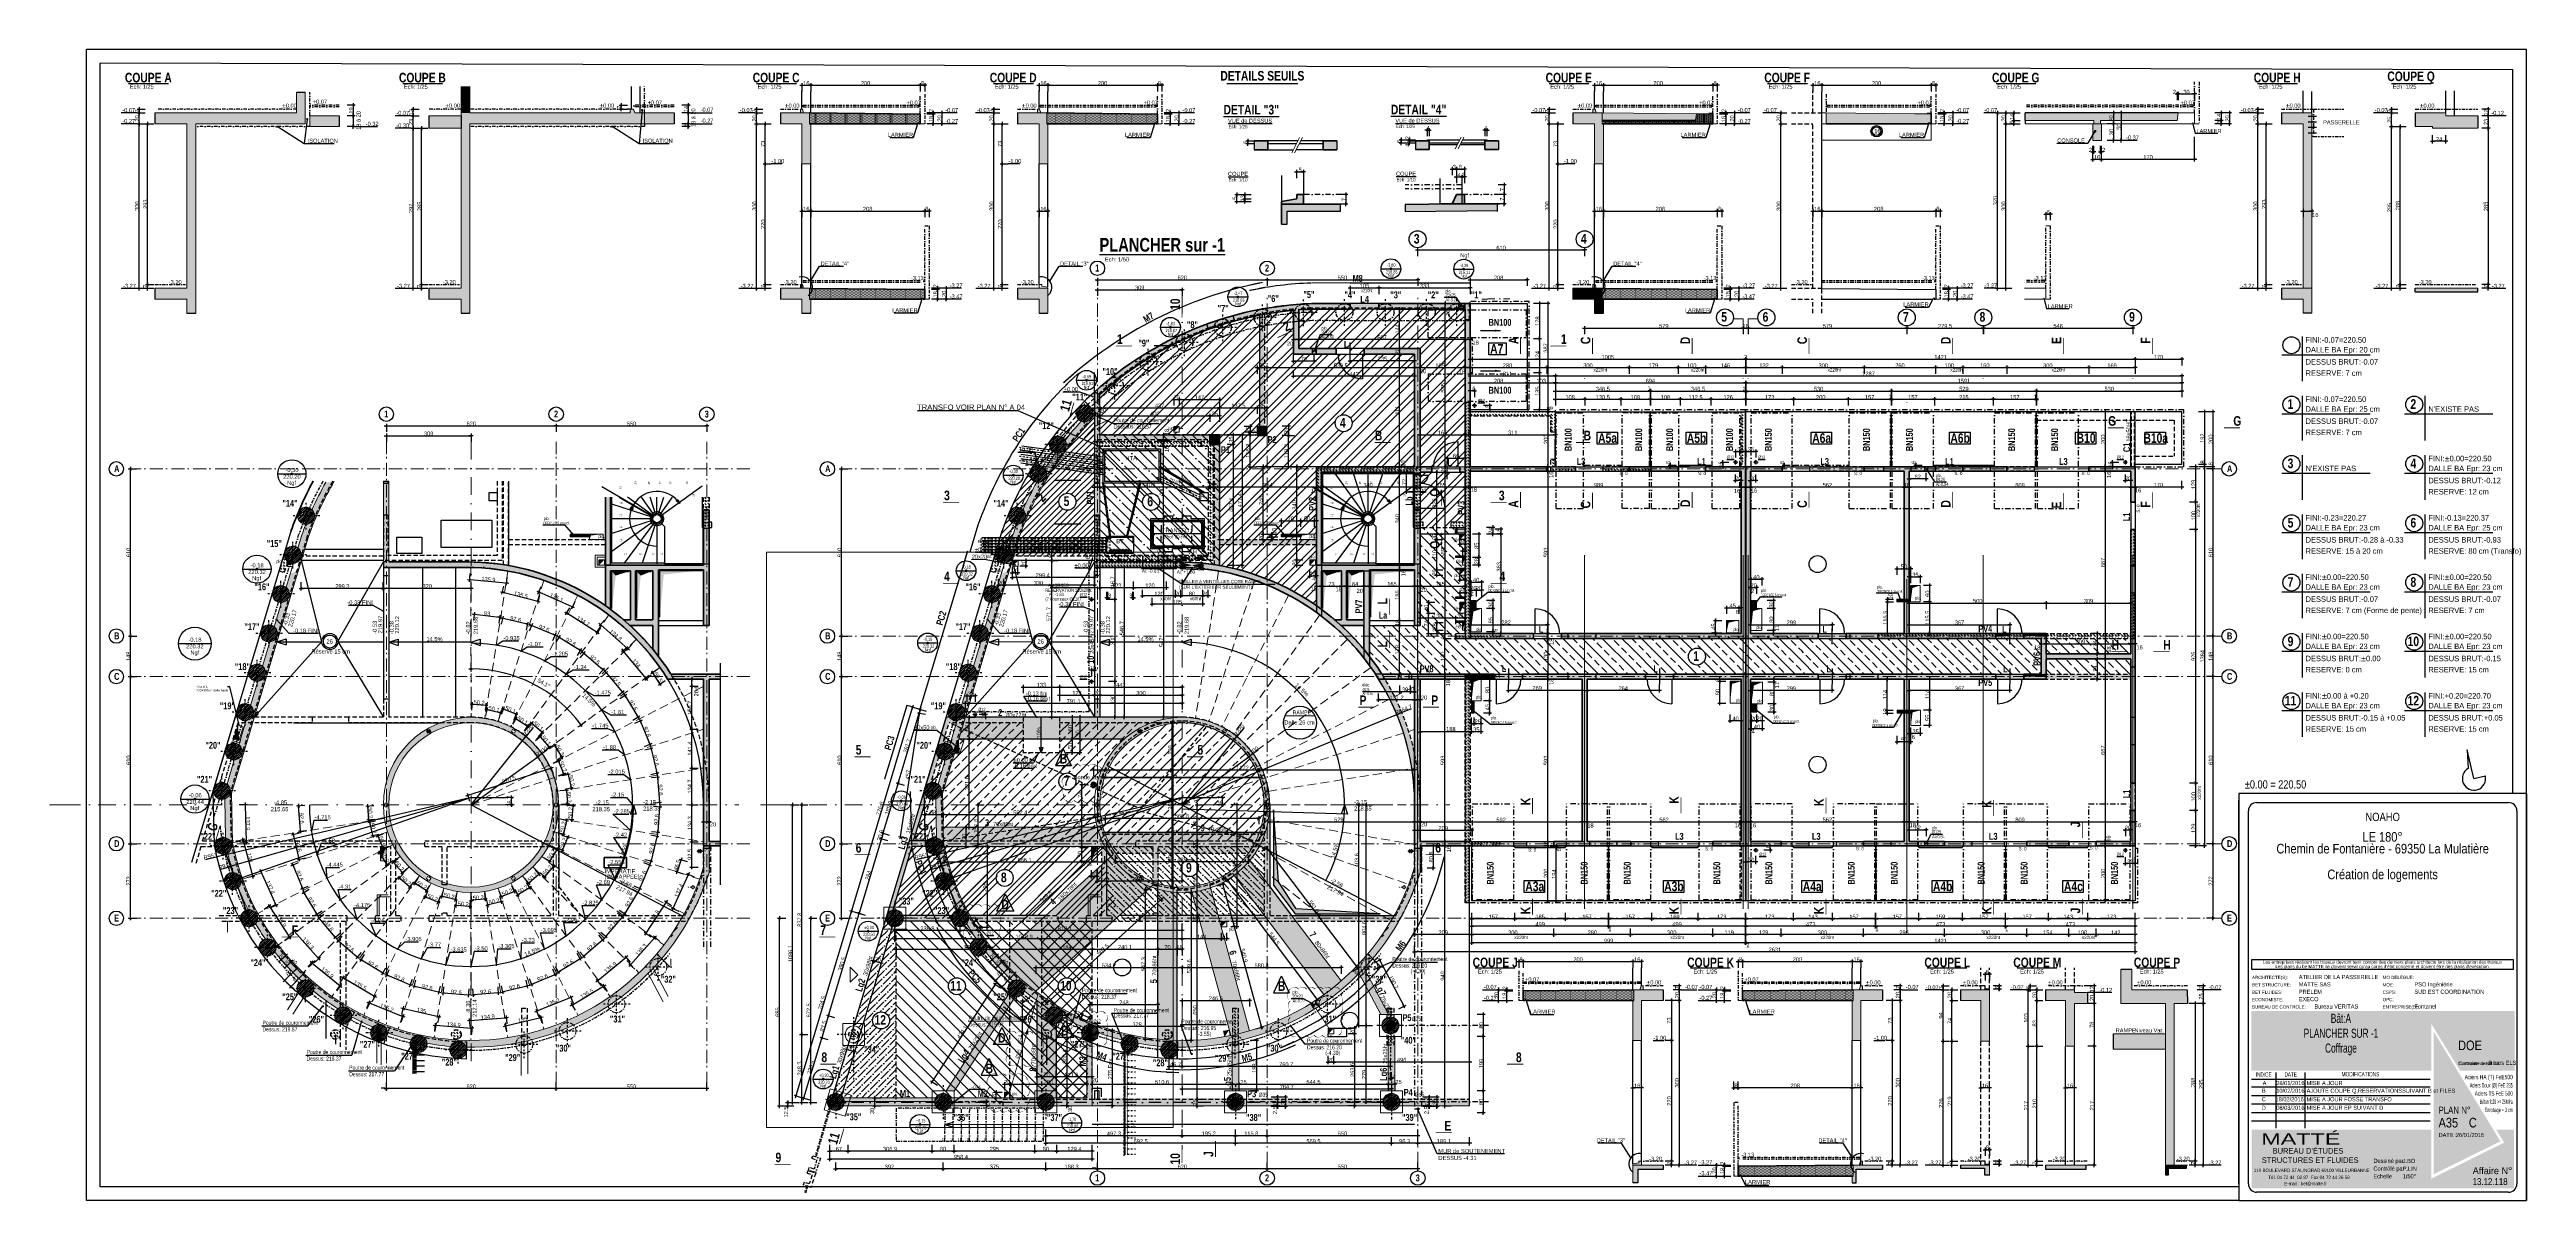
# Model space of a CAD drawing. Header units: centimetres. Extents: x 13865 to 22908, y -23237 to -19037.
import ezdxf
from ezdxf import colors
from ezdxf.entities.mleader import LeaderData, LeaderLine
from ezdxf.enums import TextEntityAlignment as Align
from ezdxf.math import Vec2, Vec3

# ---------------------------------------------------------------- set-up
doc = ezdxf.new("R2010")
doc.units = ezdxf.units.CM
doc.header["$LTSCALE"] = 25.4
doc.header["$PDMODE"] = 1
doc.header["$PDSIZE"] = -2
for name, pattern in [('CACHEX2', [19.05, 12.7, -6.35]), ('Style de ligne -6', [1.04164, 0.625, -0.20828, 0.06943, -0.13893]), ('TIRETPTX2', [50.8, 25.4, -12.7, 0, -12.7]), ('VW-01', [0.41656, 0.20828, -0.20828])]:
    doc.linetypes.add(name, pattern=pattern)
for name, color, linetype in [('01-cartouche', 7, 'Continuous'), ('01-cartouche-cage A', 7, 'Continuous'), ('01_cote_gen', 4, 'Continuous'), ('01_linteaux', 2, 'Continuous'), ('01_murs_sup', 2, 'CACHEX2'), ('01_poch_BN', 9, 'Continuous'), ('01_poch_murs', 253, 'Continuous'), ('01_poch_poteaux', 250, 'Continuous'), ('01_resv', 32, 'Continuous'), ('01_texte', 230, 'Continuous'), ('AA_COTES', 2, 'Continuous'), ('prlm-GT', 242, 'Continuous')]:
    doc.layers.add(name, color=color, linetype=linetype)
for name, color, linetype, lineweight in [('01_murs_coup', 5, 'Continuous', 60), ('01_PIEUX', 5, 'Continuous', 60), ('01_poutres', 2, 'Continuous', 18), ('01_résv', 32, 'Continuous', 9), ('01_tram_axes', 2, 'TIRETPTX2', 9), ('_GAZELEC-RESERVATION', 1, 'Continuous', 18), ('B Général', 7, 'Continuous', 5), ('C ANNOTATIONS-prestations', 7, 'Continuous', 5), ('RESERVATION', 5, 'Continuous', 30)]:
    doc.layers.add(name, color=color, linetype=linetype, lineweight=lineweight)
doc.styles.add('Arial', font='arial.ttf')
doc.styles.add('ARIAL NA', font='ARIALN.TTF')
doc.styles.add('cartouche', font='ARIALN.TTF', dxfattribs={"width": 0.01})
doc.styles.add('Eurostile', font='')
doc.styles.add('impact', font='impact.ttf')
doc.styles.add('MATTE_TXT', font='arial.ttf')
doc.styles.add('STYLE2', font='ARIALN.TTF')
doc.styles.add('stylemattecart', font='ARIALN.TTF')
doc.styles.get('Eurostile').set_extended_font_data('Eurostile')
doc.dimstyles.new('JB10', dxfattribs={"dimscale": 0.1, "dimtxt": 150, "dimasz": 15, "dimexe": 0.1, "dimexo": 0.1, "dimgap": 0.09, "dimtad": 1, "dimdec": 1, "dimlfac": 0.2, "dimdsep": 46, "dimtxsty": 'STYLE2', "dimblk1": 'BOND_G', "dimblk2": 'BOND_D', "dimsah": 1, "dimcen": 1.5, "dimdle": 0.01, "dimse1": 1, "dimse2": 1, "dimclrd": 4, "dimclre": 2, "dimclrt": 6, "dimazin": 2, "dimtfac": 2.333333, "dimtdec": 1, "dimtix": 1, "dimtmove": 2, "dimatfit": 3, "dimldrblk": 'BOND_G', "dimfxl": 1, "dimtolj": 1, "dimtzin": 0, "dimarcsym": 0})
doc.dimstyles.new('JB25', dxfattribs={"dimscale": 0.1, "dimtxt": 150, "dimasz": 15, "dimexe": 0.1, "dimexo": 0.1, "dimgap": 0.09, "dimtad": 1, "dimdec": 1, "dimlfac": 0.5, "dimdsep": 46, "dimtxsty": 'STYLE2', "dimblk1": 'BOND_G', "dimblk2": 'BOND_D', "dimsah": 1, "dimcen": 1.5, "dimdle": 0.01, "dimse1": 1, "dimse2": 1, "dimclrd": 4, "dimclre": 2, "dimclrt": 6, "dimazin": 2, "dimtfac": 2.333333, "dimtdec": 1, "dimtix": 1, "dimtmove": 2, "dimatfit": 3, "dimldrblk": 'BOND_G', "dimfxl": 1, "dimtolj": 1, "dimtzin": 0, "dimarcsym": 0})
doc.dimstyles.new('JB50', dxfattribs={"dimscale": 0.1, "dimtxt": 150, "dimasz": 15, "dimexe": 0.1, "dimexo": 0.1, "dimgap": 0.09, "dimtad": 1, "dimdec": 1, "dimdsep": 46, "dimtxsty": 'STYLE2', "dimblk1": 'BOND_G', "dimblk2": 'BOND_D', "dimsah": 1, "dimcen": 1.5, "dimdle": 0.01, "dimse1": 1, "dimse2": 1, "dimclrd": 4, "dimclre": 2, "dimclrt": 6, "dimazin": 2, "dimtfac": 2.333333, "dimtdec": 1, "dimtix": 1, "dimtmove": 2, "dimatfit": 3, "dimldrblk": 'BOND_G', "dimfxl": 1, "dimtolj": 1, "dimtzin": 0, "dimarcsym": 0})
pattern_1 = [(135, (-19639.6114, -6382.543), (-11.2253202, 9e-16), [7.9375, -7.9375])]
pattern_2 = [(135, (17488.856, -11291.844), (-11.22532, 9e-16), [7.9375, -7.9375])]
pattern_3 = [(135, (-4812.052, -11313.8405), (-11.2253202, 9e-16), [7.9375, -7.9375])]
pattern_4 = [(135, (-4812.052, -11313.6405), (-11.2253202, 9e-16), [7.9375, -7.9375])]
pattern_5 = [(135, (14893.0476, -11291.844), (-11.22532, 9e-16), [7.9375, -7.9375])]
pattern_6 = [(135, (-7407.861, -11313.8405), (-11.2253202, 9e-16), [7.9375, -7.9375])]

# ---------------------------------------------------------------- blocks, each defined once
blk = doc.blocks.new('BOND_G')
at = {"layer": 'AA_COTES', "color": 0}
for p, q in [((5, 0), (-5, 0)), ((1.8, 1.8), (-1.8, -1.8)), ((0, -5), (0, 15))]:
    blk.add_line(p, q, dxfattribs=at)
blk = doc.blocks.new('BOND_D')
at = {"layer": 'AA_COTES', "color": 0}
for p, q in [((5, 0), (-5, 0)), ((-1.8, -1.8), (1.8, 1.8)), ((0, 5), (0, -15))]:
    blk.add_line(p, q, dxfattribs=at)
blk = doc.blocks.new('*D18')
at = {"layer": '01_cote_gen', "color": 4, "lineweight": -2, "ltscale": 200, "transparency": 16777216}
blk.add_line((19053, -20197.5), (19330, -20197.5), dxfattribs=at)
at = {"layer": 'Defpoints', "color": 0, "ltscale": 200, "transparency": 16777216}
for p in [(19051.5, -20203), (19331.5, -20197.5), (19331.5, -20528.4)]:
    blk.add_point(p, dxfattribs=at)
at = {"layer": '01_cote_gen', "color": 4, "lineweight": -2, "ltscale": 200, "transparency": 16777216, "xscale": 1.5, "yscale": 1.5, "zscale": 1.5, "rotation": 180}
blk.add_blockref('BOND_G', (19051.5, -20197.5), dxfattribs=at)
at = {"layer": '01_cote_gen', "color": 4, "lineweight": -2, "ltscale": 200, "transparency": 16777216, "xscale": 1.5, "yscale": 1.5, "zscale": 1.5}
blk.add_blockref('BOND_D', (19331.5, -20197.5), dxfattribs=at)
at = {"layer": '01_cote_gen', "color": 6, "ltscale": 200, "transparency": 16777216, "insert": (19187.7, -20189.8), "char_height": 15, "attachment_point": 5, "style": 'STYLE2'}
blk.add_mtext('\\A1;280', dxfattribs=at)
blk = doc.blocks.new('*D19')
at = {"layer": '01_cote_gen', "color": 4, "lineweight": -2, "ltscale": 200, "transparency": 16777216}
blk.add_line((19333, -20197.5), (19630, -20197.5), dxfattribs=at)
at = {"layer": 'Defpoints', "color": 0, "ltscale": 200, "transparency": 16777216}
for p in [(19631.5, -20197.5), (19331.5, -20528.4), (19631.5, -20528.4)]:
    blk.add_point(p, dxfattribs=at)
at = {"layer": '01_cote_gen', "color": 4, "lineweight": -2, "ltscale": 200, "transparency": 16777216, "xscale": 1.5, "yscale": 1.5, "zscale": 1.5, "rotation": 180}
blk.add_blockref('BOND_G', (19331.5, -20197.5), dxfattribs=at)
at = {"layer": '01_cote_gen', "color": 4, "lineweight": -2, "ltscale": 200, "transparency": 16777216, "xscale": 1.5, "yscale": 1.5, "zscale": 1.5}
blk.add_blockref('BOND_D', (19631.5, -20197.5), dxfattribs=at)
at = {"layer": '01_cote_gen', "color": 6, "ltscale": 200, "transparency": 16777216, "insert": (19481.5, -20189.8), "char_height": 15, "attachment_point": 5, "style": 'STYLE2'}
blk.add_mtext('\\A1;300', dxfattribs=at)
blk = doc.blocks.new('*D20')
at = {"layer": '01_cote_gen', "color": 4, "lineweight": -2, "ltscale": 200, "transparency": 16777216}
blk.add_line((19633, -20197.5), (19809, -20197.5), dxfattribs=at)
at = {"layer": 'Defpoints', "color": 0, "ltscale": 200, "transparency": 16777216}
for p in [(19810.5, -20197.5), (19631.5, -20528.4), (19810.5, -20528.4)]:
    blk.add_point(p, dxfattribs=at)
at = {"layer": '01_cote_gen', "color": 4, "lineweight": -2, "ltscale": 200, "transparency": 16777216, "xscale": 1.5, "yscale": 1.5, "zscale": 1.5, "rotation": 180}
blk.add_blockref('BOND_G', (19631.5, -20197.5), dxfattribs=at)
at = {"layer": '01_cote_gen', "color": 4, "lineweight": -2, "ltscale": 200, "transparency": 16777216, "xscale": 1.5, "yscale": 1.5, "zscale": 1.5}
blk.add_blockref('BOND_D', (19810.5, -20197.5), dxfattribs=at)
at = {"layer": '01_cote_gen', "color": 6, "ltscale": 200, "transparency": 16777216, "insert": (19721, -20189.8), "char_height": 15, "attachment_point": 5, "style": 'STYLE2'}
blk.add_mtext('\\A1;179', dxfattribs=at)
blk = doc.blocks.new('*D21')
at = {"layer": '01_cote_gen', "color": 4, "lineweight": -2, "ltscale": 200, "transparency": 16777216}
blk.add_line((19053, -20166.8), (20055, -20166.8), dxfattribs=at)
at = {"layer": 'Defpoints', "color": 0, "ltscale": 200, "transparency": 16777216}
for p in [(19051.5, -20170.9), (20056.5, -20166.8), (20056.5, -20190)]:
    blk.add_point(p, dxfattribs=at)
at = {"layer": '01_cote_gen', "color": 4, "lineweight": -2, "ltscale": 200, "transparency": 16777216, "xscale": 1.5, "yscale": 1.5, "zscale": 1.5, "rotation": 180}
blk.add_blockref('BOND_G', (19051.5, -20166.8), dxfattribs=at)
at = {"layer": '01_cote_gen', "color": 4, "lineweight": -2, "ltscale": 200, "transparency": 16777216, "xscale": 1.5, "yscale": 1.5, "zscale": 1.5}
blk.add_blockref('BOND_D', (20056.5, -20166.8), dxfattribs=at)
at = {"layer": '01_cote_gen', "color": 6, "ltscale": 200, "transparency": 16777216, "insert": (19554, -20159.1), "char_height": 15, "attachment_point": 5, "style": 'STYLE2'}
blk.add_mtext('\\A1;1005', dxfattribs=at)
blk = doc.blocks.new('*D22')
at = {"layer": '01_cote_gen', "color": 4, "lineweight": -2, "ltscale": 200, "transparency": 16777216}
for p, q in [((20055, -20166.8), (20053.5, -20166.8)), ((20058.5, -20166.8), (20056.5, -20166.8)), ((20060, -20166.8), (20061.5, -20166.8))]:
    blk.add_line(p, q, dxfattribs=at)
at = {"layer": 'Defpoints', "color": 0, "ltscale": 200, "transparency": 16777216}
for p in [(20056.5, -20166.8), (20056.5, -20528.4), (20058.5, -20528.4)]:
    blk.add_point(p, dxfattribs=at)
at = {"layer": '01_cote_gen', "color": 4, "lineweight": -2, "ltscale": 200, "transparency": 16777216, "xscale": 1.5, "yscale": 1.5, "zscale": 1.5}
blk.add_blockref('BOND_D', (20056.5, -20166.8), dxfattribs=at)
at = {"layer": '01_cote_gen', "color": 4, "lineweight": -2, "ltscale": 200, "transparency": 16777216, "xscale": 1.5, "yscale": 1.5, "zscale": 1.5, "rotation": 180}
blk.add_blockref('BOND_G', (20058.5, -20166.8), dxfattribs=at)
at = {"layer": '01_cote_gen', "color": 6, "ltscale": 200, "transparency": 16777216, "insert": (20057.5, -20159.2), "char_height": 15, "attachment_point": 5, "style": 'STYLE2'}
blk.add_mtext('\\A1;2', dxfattribs=at)
blk = doc.blocks.new('*D23')
at = {"layer": '01_cote_gen', "color": 4, "lineweight": -2, "ltscale": 200, "transparency": 16777216}
blk.add_line((20060, -20166.8), (21478, -20166.8), dxfattribs=at)
at = {"layer": 'Defpoints', "color": 0, "ltscale": 200, "transparency": 16777216}
for p in [(21479.5, -20166.8), (20058.5, -20528.4), (21479.5, -20528.4)]:
    blk.add_point(p, dxfattribs=at)
at = {"layer": '01_cote_gen', "color": 4, "lineweight": -2, "ltscale": 200, "transparency": 16777216, "xscale": 1.5, "yscale": 1.5, "zscale": 1.5, "rotation": 180}
blk.add_blockref('BOND_G', (20058.5, -20166.8), dxfattribs=at)
at = {"layer": '01_cote_gen', "color": 4, "lineweight": -2, "ltscale": 200, "transparency": 16777216, "xscale": 1.5, "yscale": 1.5, "zscale": 1.5}
blk.add_blockref('BOND_D', (21479.5, -20166.8), dxfattribs=at)
at = {"layer": '01_cote_gen', "color": 6, "ltscale": 200, "transparency": 16777216, "insert": (20769, -20159.2), "char_height": 15, "attachment_point": 5, "style": 'STYLE2'}
blk.add_mtext('\\A1;1421', dxfattribs=at)
blk = doc.blocks.new('*D24')
at = {"layer": '01_cote_gen', "color": 4, "lineweight": -2, "ltscale": 200, "transparency": 16777216}
blk.add_line((20060, -20197.5), (20189, -20197.5), dxfattribs=at)
at = {"layer": 'Defpoints', "color": 0, "ltscale": 200, "transparency": 16777216}
for p in [(20190.5, -20197.5), (20058.5, -20528.4), (20190.5, -20528.4)]:
    blk.add_point(p, dxfattribs=at)
at = {"layer": '01_cote_gen', "color": 4, "lineweight": -2, "ltscale": 200, "transparency": 16777216, "xscale": 1.5, "yscale": 1.5, "zscale": 1.5, "rotation": 180}
blk.add_blockref('BOND_G', (20058.5, -20197.5), dxfattribs=at)
at = {"layer": '01_cote_gen', "color": 4, "lineweight": -2, "ltscale": 200, "transparency": 16777216, "xscale": 1.5, "yscale": 1.5, "zscale": 1.5}
blk.add_blockref('BOND_D', (20190.5, -20197.5), dxfattribs=at)
at = {"layer": '01_cote_gen', "color": 6, "ltscale": 200, "transparency": 16777216, "insert": (20124.5, -20189.8), "char_height": 15, "attachment_point": 5, "style": 'STYLE2'}
blk.add_mtext('\\A1;132', dxfattribs=at)
blk = doc.blocks.new('*D25')
at = {"layer": '01_cote_gen', "color": 4, "lineweight": -2, "ltscale": 200, "transparency": 16777216}
blk.add_line((20192, -20197.5), (20489, -20197.5), dxfattribs=at)
at = {"layer": 'Defpoints', "color": 0, "ltscale": 200, "transparency": 16777216}
for p in [(20490.5, -20197.5), (20190.5, -20528.4), (20490.5, -20528.4)]:
    blk.add_point(p, dxfattribs=at)
at = {"layer": '01_cote_gen', "color": 4, "lineweight": -2, "ltscale": 200, "transparency": 16777216, "xscale": 1.5, "yscale": 1.5, "zscale": 1.5, "rotation": 180}
blk.add_blockref('BOND_G', (20190.5, -20197.5), dxfattribs=at)
at = {"layer": '01_cote_gen', "color": 4, "lineweight": -2, "ltscale": 200, "transparency": 16777216, "xscale": 1.5, "yscale": 1.5, "zscale": 1.5}
blk.add_blockref('BOND_D', (20490.5, -20197.5), dxfattribs=at)
at = {"layer": '01_cote_gen', "color": 6, "ltscale": 200, "transparency": 16777216, "insert": (20340.5, -20189.8), "char_height": 15, "attachment_point": 5, "style": 'STYLE2'}
blk.add_mtext('\\A1;300', dxfattribs=at)
blk = doc.blocks.new('*D26')
at = {"layer": '01_cote_gen', "color": 4, "lineweight": -2, "ltscale": 200, "transparency": 16777216}
blk.add_line((20492, -20197.5), (20749, -20197.5), dxfattribs=at)
at = {"layer": 'Defpoints', "color": 0, "ltscale": 200, "transparency": 16777216}
for p in [(20750.5, -20197.5), (20490.5, -20528.4), (20750.5, -20528.4)]:
    blk.add_point(p, dxfattribs=at)
at = {"layer": '01_cote_gen', "color": 4, "lineweight": -2, "ltscale": 200, "transparency": 16777216, "xscale": 1.5, "yscale": 1.5, "zscale": 1.5, "rotation": 180}
blk.add_blockref('BOND_G', (20490.5, -20197.5), dxfattribs=at)
at = {"layer": '01_cote_gen', "color": 4, "lineweight": -2, "ltscale": 200, "transparency": 16777216, "xscale": 1.5, "yscale": 1.5, "zscale": 1.5}
blk.add_blockref('BOND_D', (20750.5, -20197.5), dxfattribs=at)
at = {"layer": '01_cote_gen', "color": 6, "ltscale": 200, "transparency": 16777216, "insert": (20620.5, -20189.8), "char_height": 15, "attachment_point": 5, "style": 'STYLE2'}
blk.add_mtext('\\A1;260', dxfattribs=at)
blk = doc.blocks.new('*D27')
at = {"layer": '01_cote_gen', "color": 4, "lineweight": -2, "ltscale": 200, "transparency": 16777216}
blk.add_line((20752, -20197.5), (20849, -20197.5), dxfattribs=at)
at = {"layer": 'Defpoints', "color": 0, "ltscale": 200, "transparency": 16777216}
for p in [(20850.5, -20197.5), (20750.5, -20528.4), (20850.5, -20528.4)]:
    blk.add_point(p, dxfattribs=at)
at = {"layer": '01_cote_gen', "color": 4, "lineweight": -2, "ltscale": 200, "transparency": 16777216, "xscale": 1.5, "yscale": 1.5, "zscale": 1.5, "rotation": 180}
blk.add_blockref('BOND_G', (20750.5, -20197.5), dxfattribs=at)
at = {"layer": '01_cote_gen', "color": 4, "lineweight": -2, "ltscale": 200, "transparency": 16777216, "xscale": 1.5, "yscale": 1.5, "zscale": 1.5}
blk.add_blockref('BOND_D', (20850.5, -20197.5), dxfattribs=at)
at = {"layer": '01_cote_gen', "color": 6, "ltscale": 200, "transparency": 16777216, "insert": (20800.5, -20189.8), "char_height": 15, "attachment_point": 5, "style": 'STYLE2'}
blk.add_mtext('\\A1;100', dxfattribs=at)
blk = doc.blocks.new('*D28')
at = {"layer": '01_cote_gen', "color": 4, "lineweight": -2, "ltscale": 200, "transparency": 16777216}
blk.add_line((20852, -20197.5), (21009, -20197.5), dxfattribs=at)
at = {"layer": 'Defpoints', "color": 0, "ltscale": 200, "transparency": 16777216}
for p in [(21010.5, -20197.5), (20850.5, -20528.4), (21010.5, -20528.4)]:
    blk.add_point(p, dxfattribs=at)
at = {"layer": '01_cote_gen', "color": 4, "lineweight": -2, "ltscale": 200, "transparency": 16777216, "xscale": 1.5, "yscale": 1.5, "zscale": 1.5, "rotation": 180}
blk.add_blockref('BOND_G', (20850.5, -20197.5), dxfattribs=at)
at = {"layer": '01_cote_gen', "color": 4, "lineweight": -2, "ltscale": 200, "transparency": 16777216, "xscale": 1.5, "yscale": 1.5, "zscale": 1.5}
blk.add_blockref('BOND_D', (21010.5, -20197.5), dxfattribs=at)
at = {"layer": '01_cote_gen', "color": 6, "ltscale": 200, "transparency": 16777216, "insert": (20930.5, -20189.8), "char_height": 15, "attachment_point": 5, "style": 'STYLE2'}
blk.add_mtext('\\A1;160', dxfattribs=at)
blk = doc.blocks.new('*D29')
at = {"layer": '01_cote_gen', "color": 4, "lineweight": -2, "ltscale": 200, "transparency": 16777216}
blk.add_line((21012, -20197.5), (21309, -20197.5), dxfattribs=at)
at = {"layer": 'Defpoints', "color": 0, "ltscale": 200, "transparency": 16777216}
for p in [(21310.5, -20197.5), (21010.5, -20528.4), (21310.5, -20528.4)]:
    blk.add_point(p, dxfattribs=at)
at = {"layer": '01_cote_gen', "color": 4, "lineweight": -2, "ltscale": 200, "transparency": 16777216, "xscale": 1.5, "yscale": 1.5, "zscale": 1.5, "rotation": 180}
blk.add_blockref('BOND_G', (21010.5, -20197.5), dxfattribs=at)
at = {"layer": '01_cote_gen', "color": 4, "lineweight": -2, "ltscale": 200, "transparency": 16777216, "xscale": 1.5, "yscale": 1.5, "zscale": 1.5}
blk.add_blockref('BOND_D', (21310.5, -20197.5), dxfattribs=at)
at = {"layer": '01_cote_gen', "color": 6, "ltscale": 200, "transparency": 16777216, "insert": (21160.5, -20189.8), "char_height": 15, "attachment_point": 5, "style": 'STYLE2'}
blk.add_mtext('\\A1;300', dxfattribs=at)
blk = doc.blocks.new('*D30')
at = {"layer": '01_cote_gen', "color": 4, "lineweight": -2, "ltscale": 200, "transparency": 16777216}
blk.add_line((21312, -20197.5), (21478, -20197.5), dxfattribs=at)
at = {"layer": 'Defpoints', "color": 0, "ltscale": 200, "transparency": 16777216}
for p in [(21479.5, -20197.5), (21310.5, -20528.4), (21479.5, -20528.4)]:
    blk.add_point(p, dxfattribs=at)
at = {"layer": '01_cote_gen', "color": 4, "lineweight": -2, "ltscale": 200, "transparency": 16777216, "xscale": 1.5, "yscale": 1.5, "zscale": 1.5, "rotation": 180}
blk.add_blockref('BOND_G', (21310.5, -20197.5), dxfattribs=at)
at = {"layer": '01_cote_gen', "color": 4, "lineweight": -2, "ltscale": 200, "transparency": 16777216, "xscale": 1.5, "yscale": 1.5, "zscale": 1.5}
blk.add_blockref('BOND_D', (21479.5, -20197.5), dxfattribs=at)
at = {"layer": '01_cote_gen', "color": 6, "ltscale": 200, "transparency": 16777216, "insert": (21395, -20189.8), "char_height": 15, "attachment_point": 5, "style": 'STYLE2'}
blk.add_mtext('\\A1;169', dxfattribs=at)
blk = doc.blocks.new('*D31')
at = {"layer": '01_cote_gen', "color": 4, "lineweight": -2, "ltscale": 200, "transparency": 16777216}
blk.add_line((19035, -20197.5), (19050, -20197.5), dxfattribs=at)
at = {"layer": 'Defpoints', "color": 0, "ltscale": 200, "transparency": 16777216}
for p in [(19033.5, -20163.2), (19051.5, -20163.2), (19051.5, -20197.5)]:
    blk.add_point(p, dxfattribs=at)
at = {"layer": '01_cote_gen', "color": 4, "lineweight": -2, "ltscale": 200, "transparency": 16777216, "xscale": 1.5, "yscale": 1.5, "zscale": 1.5, "rotation": 180}
blk.add_blockref('BOND_G', (19033.5, -20197.5), dxfattribs=at)
at = {"layer": '01_cote_gen', "color": 4, "lineweight": -2, "ltscale": 200, "transparency": 16777216, "xscale": 1.5, "yscale": 1.5, "zscale": 1.5}
blk.add_blockref('BOND_D', (19051.5, -20197.5), dxfattribs=at)
at = {"layer": '01_cote_gen', "color": 6, "ltscale": 200, "transparency": 16777216, "insert": (19021.4, -20212.7), "char_height": 15, "attachment_point": 5, "style": 'STYLE2'}
blk.add_mtext('\\A1;18', dxfattribs=at)
blk = doc.blocks.new('*D32')
at = {"layer": '01_cote_gen', "color": 4, "lineweight": -2, "ltscale": 200, "transparency": 16777216}
blk.add_line((21700.2, -20560.6), (21700.2, -20686.6), dxfattribs=at)
at = {"layer": 'Defpoints', "color": 0, "ltscale": 200, "transparency": 16777216}
for p in [(21579.7, -20559.1), (21579.7, -20688.1), (21700.2, -20688.1)]:
    blk.add_point(p, dxfattribs=at)
at = {"layer": '01_cote_gen', "color": 4, "lineweight": -2, "ltscale": 200, "transparency": 16777216, "xscale": 1.5, "yscale": 1.5, "zscale": 1.5}
for name, p, rotation in [('BOND_G', (21700.2, -20559.1), 90), ('BOND_D', (21700.2, -20688.1), 270)]:
    blk.add_blockref(name, p, dxfattribs=dict(at, rotation=rotation))
at = {"layer": '01_cote_gen', "color": 6, "ltscale": 200, "transparency": 16777216, "insert": (21692.5, -20623.6), "char_height": 15, "attachment_point": 5, "rotation": 90, "style": 'STYLE2'}
blk.add_mtext('\\A1;129', dxfattribs=at)
blk = doc.blocks.new('*D33')
at = {"layer": '01_cote_gen', "color": 4, "lineweight": -2, "ltscale": 200, "transparency": 16777216}
blk.add_line((21700.2, -20689.6), (21700.2, -20786.6), dxfattribs=at)
at = {"layer": 'Defpoints', "color": 0, "ltscale": 200, "transparency": 16777216}
for p in [(21579.7, -20688.1), (21579.7, -20788.1), (21700.2, -20788.1)]:
    blk.add_point(p, dxfattribs=at)
at = {"layer": '01_cote_gen', "color": 4, "lineweight": -2, "ltscale": 200, "transparency": 16777216, "xscale": 1.5, "yscale": 1.5, "zscale": 1.5}
for name, p, rotation in [('BOND_G', (21700.2, -20688.1), 90), ('BOND_D', (21700.2, -20788.1), 270)]:
    blk.add_blockref(name, p, dxfattribs=dict(at, rotation=rotation))
at = {"layer": '01_cote_gen', "color": 6, "ltscale": 200, "transparency": 16777216, "insert": (21692.5, -20738.1), "char_height": 15, "attachment_point": 5, "rotation": 90, "style": 'STYLE2'}
blk.add_mtext('\\A1;100', dxfattribs=at)
blk = doc.blocks.new('*D34')
at = {"layer": '01_cote_gen', "color": 4, "lineweight": -2, "ltscale": 200, "transparency": 16777216}
blk.add_line((21700.2, -20789.6), (21700.2, -21712.6), dxfattribs=at)
at = {"layer": 'Defpoints', "color": 0, "ltscale": 200, "transparency": 16777216}
for p in [(21579.7, -20788.1), (21579.7, -21714.1), (21700.2, -21714.1)]:
    blk.add_point(p, dxfattribs=at)
at = {"layer": '01_cote_gen', "color": 4, "lineweight": -2, "ltscale": 200, "transparency": 16777216, "xscale": 1.5, "yscale": 1.5, "zscale": 1.5}
for name, p, rotation in [('BOND_G', (21700.2, -20788.1), 90), ('BOND_D', (21700.2, -21714.1), 270)]:
    blk.add_blockref(name, p, dxfattribs=dict(at, rotation=rotation))
at = {"layer": '01_cote_gen', "color": 6, "ltscale": 200, "transparency": 16777216, "insert": (21692.5, -21251.1), "char_height": 15, "attachment_point": 5, "rotation": 90, "style": 'STYLE2'}
blk.add_mtext('\\A1;926', dxfattribs=at)
blk = doc.blocks.new('*D35')
at = {"layer": '01_cote_gen', "color": 4, "lineweight": -2, "ltscale": 200, "transparency": 16777216}
blk.add_line((21700.2, -21715.6), (21700.2, -21812.6), dxfattribs=at)
at = {"layer": 'Defpoints', "color": 0, "ltscale": 200, "transparency": 16777216}
for p in [(21579.7, -21714.1), (21579.7, -21814.1), (21700.2, -21814.1)]:
    blk.add_point(p, dxfattribs=at)
at = {"layer": '01_cote_gen', "color": 4, "lineweight": -2, "ltscale": 200, "transparency": 16777216, "xscale": 1.5, "yscale": 1.5, "zscale": 1.5}
for name, p, rotation in [('BOND_G', (21700.2, -21714.1), 90), ('BOND_D', (21700.2, -21814.1), 270)]:
    blk.add_blockref(name, p, dxfattribs=dict(at, rotation=rotation))
at = {"layer": '01_cote_gen', "color": 6, "ltscale": 200, "transparency": 16777216, "insert": (21692.5, -21764.1), "char_height": 15, "attachment_point": 5, "rotation": 90, "style": 'STYLE2'}
blk.add_mtext('\\A1;100', dxfattribs=at)
blk = doc.blocks.new('*D36')
at = {"layer": '01_cote_gen', "color": 4, "lineweight": -2, "ltscale": 200, "transparency": 16777216}
blk.add_line((21700.2, -21815.6), (21700.2, -21941.6), dxfattribs=at)
at = {"layer": 'Defpoints', "color": 0, "ltscale": 200, "transparency": 16777216}
for p in [(21579.7, -21814.1), (21579.7, -21943.1), (21700.2, -21943.1)]:
    blk.add_point(p, dxfattribs=at)
at = {"layer": '01_cote_gen', "color": 4, "lineweight": -2, "ltscale": 200, "transparency": 16777216, "xscale": 1.5, "yscale": 1.5, "zscale": 1.5}
for name, p, rotation in [('BOND_G', (21700.2, -21814.1), 90), ('BOND_D', (21700.2, -21943.1), 270)]:
    blk.add_blockref(name, p, dxfattribs=dict(at, rotation=rotation))
at = {"layer": '01_cote_gen', "color": 6, "ltscale": 200, "transparency": 16777216, "insert": (21692.5, -21878.6), "char_height": 15, "attachment_point": 5, "rotation": 90, "style": 'STYLE2'}
blk.add_mtext('\\A1;129', dxfattribs=at)
blk = doc.blocks.new('*D7')
at = {"layer": '01_cote_gen', "color": 4, "lineweight": -2, "ltscale": 200, "transparency": 16777216}
blk.add_line((21732.8, -20560.6), (21732.8, -21941.6), dxfattribs=at)
at = {"layer": 'Defpoints', "color": 0, "ltscale": 200, "transparency": 16777216}
for p in [(21677.7, -20559.1), (21677.7, -21943.1), (21732.8, -21943.1)]:
    blk.add_point(p, dxfattribs=at)
at = {"layer": '01_cote_gen', "color": 4, "lineweight": -2, "ltscale": 200, "transparency": 16777216, "xscale": 1.5, "yscale": 1.5, "zscale": 1.5}
for name, p, rotation in [('BOND_G', (21732.8, -20559.1), 90), ('BOND_D', (21732.8, -21943.1), 270)]:
    blk.add_blockref(name, p, dxfattribs=dict(at, rotation=rotation))
at = {"layer": '01_cote_gen', "color": 6, "ltscale": 200, "transparency": 16777216, "insert": (21725.2, -21251.1), "char_height": 15, "attachment_point": 5, "rotation": 90, "style": 'STYLE2'}
blk.add_mtext('\\A1;1384', dxfattribs=at)
blk = doc.blocks.new('*D37')
at = {"layer": '01_cote_gen', "color": 4, "lineweight": -2, "ltscale": 200, "transparency": 16777216}
blk.add_line((19812, -20197.5), (19909, -20197.5), dxfattribs=at)
at = {"layer": 'Defpoints', "color": 0, "ltscale": 200, "transparency": 16777216}
for p in [(19910.5, -20197.5), (19810.5, -20528.4), (19910.5, -20528.4)]:
    blk.add_point(p, dxfattribs=at)
at = {"layer": '01_cote_gen', "color": 4, "lineweight": -2, "ltscale": 200, "transparency": 16777216, "xscale": 1.5, "yscale": 1.5, "zscale": 1.5, "rotation": 180}
blk.add_blockref('BOND_G', (19810.5, -20197.5), dxfattribs=at)
at = {"layer": '01_cote_gen', "color": 4, "lineweight": -2, "ltscale": 200, "transparency": 16777216, "xscale": 1.5, "yscale": 1.5, "zscale": 1.5}
blk.add_blockref('BOND_D', (19910.5, -20197.5), dxfattribs=at)
at = {"layer": '01_cote_gen', "color": 6, "ltscale": 200, "transparency": 16777216, "insert": (19860.5, -20189.8), "char_height": 15, "attachment_point": 5, "style": 'STYLE2'}
blk.add_mtext('\\A1;100', dxfattribs=at)
blk = doc.blocks.new('*D38')
at = {"layer": '01_cote_gen', "color": 4, "lineweight": -2, "ltscale": 200, "transparency": 16777216}
blk.add_line((19912, -20197.5), (20055, -20197.5), dxfattribs=at)
at = {"layer": 'Defpoints', "color": 0, "ltscale": 200, "transparency": 16777216}
for p in [(19910.5, -20220), (20056.5, -20197.5), (20056.5, -20528.4)]:
    blk.add_point(p, dxfattribs=at)
at = {"layer": '01_cote_gen', "color": 4, "lineweight": -2, "ltscale": 200, "transparency": 16777216, "xscale": 1.5, "yscale": 1.5, "zscale": 1.5, "rotation": 180}
blk.add_blockref('BOND_G', (19910.5, -20197.5), dxfattribs=at)
at = {"layer": '01_cote_gen', "color": 4, "lineweight": -2, "ltscale": 200, "transparency": 16777216, "xscale": 1.5, "yscale": 1.5, "zscale": 1.5}
blk.add_blockref('BOND_D', (20056.5, -20197.5), dxfattribs=at)
at = {"layer": '01_cote_gen', "color": 6, "ltscale": 200, "transparency": 16777216, "insert": (19983.5, -20189.8), "char_height": 15, "attachment_point": 5, "style": 'STYLE2'}
blk.add_mtext('\\A1;146', dxfattribs=at)
blk = doc.blocks.new('*D8')
at = {"layer": '01_cote_gen', "color": 4, "lineweight": -2, "ltscale": 200, "transparency": 16777216}
blk.add_line((21478, -22266.9), (21339, -22266.9), dxfattribs=at)
at = {"layer": 'Defpoints', "color": 0, "ltscale": 200, "transparency": 16777216}
for p in [(21337.5, -21927.1), (21479.5, -21943.1), (21337.5, -22266.9)]:
    blk.add_point(p, dxfattribs=at)
at = {"layer": '01_cote_gen', "color": 4, "lineweight": -2, "ltscale": 200, "transparency": 16777216, "xscale": 1.5, "yscale": 1.5, "zscale": 1.5, "rotation": 180}
blk.add_blockref('BOND_D', (21337.5, -22266.9), dxfattribs=at)
at = {"layer": '01_cote_gen', "color": 4, "lineweight": -2, "ltscale": 200, "transparency": 16777216, "xscale": 1.5, "yscale": 1.5, "zscale": 1.5}
blk.add_blockref('BOND_G', (21479.5, -22266.9), dxfattribs=at)
at = {"layer": '01_cote_gen', "color": 6, "ltscale": 200, "transparency": 16777216, "insert": (21408.5, -22259.4), "char_height": 15, "attachment_point": 5, "style": 'STYLE2'}
blk.add_mtext('\\A1;142', dxfattribs=at)
blk = doc.blocks.new('*D9')
at = {"layer": '01_cote_gen', "color": 4, "lineweight": -2, "ltscale": 200, "transparency": 16777216}
blk.add_line((21336, -22266.9), (21239, -22266.9), dxfattribs=at)
at = {"layer": 'Defpoints', "color": 0, "ltscale": 200, "transparency": 16777216}
for p in [(21237.5, -21927.1), (21337.5, -21927.1), (21237.5, -22266.9)]:
    blk.add_point(p, dxfattribs=at)
at = {"layer": '01_cote_gen', "color": 4, "lineweight": -2, "ltscale": 200, "transparency": 16777216, "xscale": 1.5, "yscale": 1.5, "zscale": 1.5, "rotation": 180}
blk.add_blockref('BOND_D', (21237.5, -22266.9), dxfattribs=at)
at = {"layer": '01_cote_gen', "color": 4, "lineweight": -2, "ltscale": 200, "transparency": 16777216, "xscale": 1.5, "yscale": 1.5, "zscale": 1.5}
blk.add_blockref('BOND_G', (21337.5, -22266.9), dxfattribs=at)
at = {"layer": '01_cote_gen', "color": 6, "ltscale": 200, "transparency": 16777216, "insert": (21287.5, -22259.3), "char_height": 15, "attachment_point": 5, "style": 'STYLE2'}
blk.add_mtext('\\A1;100', dxfattribs=at)
blk = doc.blocks.new('*D10')
at = {"layer": '01_cote_gen', "color": 4, "lineweight": -2, "ltscale": 200, "transparency": 16777216}
blk.add_line((21236, -22266.9), (21085, -22266.9), dxfattribs=at)
at = {"layer": 'Defpoints', "color": 0, "ltscale": 200, "transparency": 16777216}
for p in [(21083.5, -21927.1), (21237.5, -21927.1), (21083.5, -22266.9)]:
    blk.add_point(p, dxfattribs=at)
at = {"layer": '01_cote_gen', "color": 4, "lineweight": -2, "ltscale": 200, "transparency": 16777216, "xscale": 1.5, "yscale": 1.5, "zscale": 1.5, "rotation": 180}
blk.add_blockref('BOND_D', (21083.5, -22266.9), dxfattribs=at)
at = {"layer": '01_cote_gen', "color": 4, "lineweight": -2, "ltscale": 200, "transparency": 16777216, "xscale": 1.5, "yscale": 1.5, "zscale": 1.5}
blk.add_blockref('BOND_G', (21237.5, -22266.9), dxfattribs=at)
at = {"layer": '01_cote_gen', "color": 6, "ltscale": 200, "transparency": 16777216, "insert": (21160.5, -22259.3), "char_height": 15, "attachment_point": 5, "style": 'STYLE2'}
blk.add_mtext('\\A1;154', dxfattribs=at)
blk = doc.blocks.new('*D11')
at = {"layer": '01_cote_gen', "color": 4, "lineweight": -2, "ltscale": 200, "transparency": 16777216}
blk.add_line((21082, -22266.9), (20785, -22266.9), dxfattribs=at)
at = {"layer": 'Defpoints', "color": 0, "ltscale": 200, "transparency": 16777216}
for p in [(20783.5, -21927.1), (21083.5, -21927.1), (20783.5, -22266.9)]:
    blk.add_point(p, dxfattribs=at)
at = {"layer": '01_cote_gen', "color": 4, "lineweight": -2, "ltscale": 200, "transparency": 16777216, "xscale": 1.5, "yscale": 1.5, "zscale": 1.5, "rotation": 180}
blk.add_blockref('BOND_D', (20783.5, -22266.9), dxfattribs=at)
at = {"layer": '01_cote_gen', "color": 4, "lineweight": -2, "ltscale": 200, "transparency": 16777216, "xscale": 1.5, "yscale": 1.5, "zscale": 1.5}
blk.add_blockref('BOND_G', (21083.5, -22266.9), dxfattribs=at)
at = {"layer": '01_cote_gen', "color": 6, "ltscale": 200, "transparency": 16777216, "insert": (20933.5, -22259.3), "char_height": 15, "attachment_point": 5, "style": 'STYLE2'}
blk.add_mtext('\\A1;300', dxfattribs=at)
blk = doc.blocks.new('*D12')
at = {"layer": '01_cote_gen', "color": 4, "lineweight": -2, "ltscale": 200, "transparency": 16777216}
blk.add_line((20782, -22266.9), (20489, -22266.9), dxfattribs=at)
at = {"layer": 'Defpoints', "color": 0, "ltscale": 200, "transparency": 16777216}
for p in [(20487.5, -21927.1), (20783.5, -21927.1), (20487.5, -22266.9)]:
    blk.add_point(p, dxfattribs=at)
at = {"layer": '01_cote_gen', "color": 4, "lineweight": -2, "ltscale": 200, "transparency": 16777216, "xscale": 1.5, "yscale": 1.5, "zscale": 1.5, "rotation": 180}
blk.add_blockref('BOND_D', (20487.5, -22266.9), dxfattribs=at)
at = {"layer": '01_cote_gen', "color": 4, "lineweight": -2, "ltscale": 200, "transparency": 16777216, "xscale": 1.5, "yscale": 1.5, "zscale": 1.5}
blk.add_blockref('BOND_G', (20783.5, -22266.9), dxfattribs=at)
at = {"layer": '01_cote_gen', "color": 6, "ltscale": 200, "transparency": 16777216, "insert": (20635.5, -22259.3), "char_height": 15, "attachment_point": 5, "style": 'STYLE2'}
blk.add_mtext('\\A1;296', dxfattribs=at)
blk = doc.blocks.new('*D13')
at = {"layer": '01_cote_gen', "color": 4, "lineweight": -2, "ltscale": 200, "transparency": 16777216}
blk.add_line((20486, -22266.9), (20189, -22266.9), dxfattribs=at)
at = {"layer": 'Defpoints', "color": 0, "ltscale": 200, "transparency": 16777216}
for p in [(20187.5, -21927.1), (20487.5, -21927.1), (20187.5, -22266.9)]:
    blk.add_point(p, dxfattribs=at)
at = {"layer": '01_cote_gen', "color": 4, "lineweight": -2, "ltscale": 200, "transparency": 16777216, "xscale": 1.5, "yscale": 1.5, "zscale": 1.5, "rotation": 180}
blk.add_blockref('BOND_D', (20187.5, -22266.9), dxfattribs=at)
at = {"layer": '01_cote_gen', "color": 4, "lineweight": -2, "ltscale": 200, "transparency": 16777216, "xscale": 1.5, "yscale": 1.5, "zscale": 1.5}
blk.add_blockref('BOND_G', (20487.5, -22266.9), dxfattribs=at)
at = {"layer": '01_cote_gen', "color": 6, "ltscale": 200, "transparency": 16777216, "insert": (20337.5, -22259.3), "char_height": 15, "attachment_point": 5, "style": 'STYLE2'}
blk.add_mtext('\\A1;300', dxfattribs=at)
blk = doc.blocks.new('*D4')
at = {"layer": '01_cote_gen', "color": 4, "lineweight": -2, "ltscale": 200, "transparency": 16777216}
blk.add_line((21478, -22297), (20060, -22297), dxfattribs=at)
at = {"layer": 'Defpoints', "color": 0, "ltscale": 200, "transparency": 16777216}
for p in [(20058.5, -22244.4), (21479.5, -22244.4), (20058.5, -22297)]:
    blk.add_point(p, dxfattribs=at)
at = {"layer": '01_cote_gen', "color": 4, "lineweight": -2, "ltscale": 200, "transparency": 16777216, "xscale": 1.5, "yscale": 1.5, "zscale": 1.5, "rotation": 180}
blk.add_blockref('BOND_D', (20058.5, -22297), dxfattribs=at)
at = {"layer": '01_cote_gen', "color": 4, "lineweight": -2, "ltscale": 200, "transparency": 16777216, "xscale": 1.5, "yscale": 1.5, "zscale": 1.5}
blk.add_blockref('BOND_G', (21479.5, -22297), dxfattribs=at)
at = {"layer": '01_cote_gen', "color": 6, "ltscale": 200, "transparency": 16777216, "insert": (20769, -22289.5), "char_height": 15, "attachment_point": 5, "style": 'STYLE2'}
blk.add_mtext('\\A1;1421', dxfattribs=at)
blk = doc.blocks.new('*D14')
at = {"layer": '01_cote_gen', "color": 4, "lineweight": -2, "ltscale": 200, "transparency": 16777216}
blk.add_line((19936, -22266.9), (19639, -22266.9), dxfattribs=at)
at = {"layer": 'Defpoints', "color": 0, "ltscale": 200, "transparency": 16777216}
for p in [(19637.5, -21943.1), (19937.5, -21943.1), (19637.5, -22266.9)]:
    blk.add_point(p, dxfattribs=at)
at = {"layer": '01_cote_gen', "color": 4, "lineweight": -2, "ltscale": 200, "transparency": 16777216, "xscale": 1.5, "yscale": 1.5, "zscale": 1.5, "rotation": 180}
blk.add_blockref('BOND_D', (19637.5, -22266.9), dxfattribs=at)
at = {"layer": '01_cote_gen', "color": 4, "lineweight": -2, "ltscale": 200, "transparency": 16777216, "xscale": 1.5, "yscale": 1.5, "zscale": 1.5}
blk.add_blockref('BOND_G', (19937.5, -22266.9), dxfattribs=at)
at = {"layer": '01_cote_gen', "color": 6, "ltscale": 200, "transparency": 16777216, "insert": (19787.5, -22259.3), "char_height": 15, "attachment_point": 5, "style": 'STYLE2'}
blk.add_mtext('\\A1;300', dxfattribs=at)
blk = doc.blocks.new('*D15')
at = {"layer": '01_cote_gen', "color": 4, "lineweight": -2, "ltscale": 200, "transparency": 16777216}
blk.add_line((19636, -22266.9), (19359, -22266.9), dxfattribs=at)
at = {"layer": 'Defpoints', "color": 0, "ltscale": 200, "transparency": 16777216}
for p in [(19357.5, -21943.1), (19637.5, -21943.1), (19357.5, -22266.9)]:
    blk.add_point(p, dxfattribs=at)
at = {"layer": '01_cote_gen', "color": 4, "lineweight": -2, "ltscale": 200, "transparency": 16777216, "xscale": 1.5, "yscale": 1.5, "zscale": 1.5, "rotation": 180}
blk.add_blockref('BOND_D', (19357.5, -22266.9), dxfattribs=at)
at = {"layer": '01_cote_gen', "color": 4, "lineweight": -2, "ltscale": 200, "transparency": 16777216, "xscale": 1.5, "yscale": 1.5, "zscale": 1.5}
blk.add_blockref('BOND_G', (19637.5, -22266.9), dxfattribs=at)
at = {"layer": '01_cote_gen', "color": 6, "ltscale": 200, "transparency": 16777216, "insert": (19497.5, -22259.3), "char_height": 15, "attachment_point": 5, "style": 'STYLE2'}
blk.add_mtext('\\A1;280', dxfattribs=at)
blk = doc.blocks.new('*D16')
at = {"layer": '01_cote_gen', "color": 4, "lineweight": -2, "ltscale": 200, "transparency": 16777216}
blk.add_line((19356, -22266.9), (19059, -22266.9), dxfattribs=at)
at = {"layer": 'Defpoints', "color": 0, "ltscale": 200, "transparency": 16777216}
for p in [(19057.5, -21935.1), (19357.5, -21943.1), (19057.5, -22266.9)]:
    blk.add_point(p, dxfattribs=at)
at = {"layer": '01_cote_gen', "color": 4, "lineweight": -2, "ltscale": 200, "transparency": 16777216, "xscale": 1.5, "yscale": 1.5, "zscale": 1.5, "rotation": 180}
blk.add_blockref('BOND_D', (19057.5, -22266.9), dxfattribs=at)
at = {"layer": '01_cote_gen', "color": 4, "lineweight": -2, "ltscale": 200, "transparency": 16777216, "xscale": 1.5, "yscale": 1.5, "zscale": 1.5}
blk.add_blockref('BOND_G', (19357.5, -22266.9), dxfattribs=at)
at = {"layer": '01_cote_gen', "color": 6, "ltscale": 200, "transparency": 16777216, "insert": (19207.5, -22259.3), "char_height": 15, "attachment_point": 5, "style": 'STYLE2'}
blk.add_mtext('\\A1;300', dxfattribs=at)
blk = doc.blocks.new('*D17')
at = {"layer": '01_cote_gen', "color": 4, "lineweight": -2, "ltscale": 200, "transparency": 16777216}
blk.add_line((19056, -22266.9), (18850, -22266.9), dxfattribs=at)
at = {"layer": 'Defpoints', "color": 0, "ltscale": 200, "transparency": 16777216}
for p in [(18848.5, -21943.1), (19057.5, -21935.1), (18848.5, -22266.9)]:
    blk.add_point(p, dxfattribs=at)
at = {"layer": '01_cote_gen', "color": 4, "lineweight": -2, "ltscale": 200, "transparency": 16777216, "xscale": 1.5, "yscale": 1.5, "zscale": 1.5, "rotation": 180}
blk.add_blockref('BOND_D', (18848.5, -22266.9), dxfattribs=at)
at = {"layer": '01_cote_gen', "color": 4, "lineweight": -2, "ltscale": 200, "transparency": 16777216, "xscale": 1.5, "yscale": 1.5, "zscale": 1.5}
blk.add_blockref('BOND_G', (19057.5, -22266.9), dxfattribs=at)
at = {"layer": '01_cote_gen', "color": 6, "ltscale": 200, "transparency": 16777216, "insert": (18953, -22259.3), "char_height": 15, "attachment_point": 5, "style": 'STYLE2'}
blk.add_mtext('\\A1;209', dxfattribs=at)
blk = doc.blocks.new('*D5')
at = {"layer": '01_cote_gen', "color": 4, "lineweight": -2, "ltscale": 200, "transparency": 16777216}
blk.add_line((21478, -22329.2), (18850, -22329.2), dxfattribs=at)
at = {"layer": 'Defpoints', "color": 0, "ltscale": 200, "transparency": 16777216}
for p in [(18848.5, -22244.4), (21479.5, -22244.4), (18848.5, -22329.2)]:
    blk.add_point(p, dxfattribs=at)
at = {"layer": '01_cote_gen', "color": 4, "lineweight": -2, "ltscale": 200, "transparency": 16777216, "xscale": 1.5, "yscale": 1.5, "zscale": 1.5, "rotation": 180}
blk.add_blockref('BOND_D', (18848.5, -22329.2), dxfattribs=at)
at = {"layer": '01_cote_gen', "color": 4, "lineweight": -2, "ltscale": 200, "transparency": 16777216, "xscale": 1.5, "yscale": 1.5, "zscale": 1.5}
blk.add_blockref('BOND_G', (21479.5, -22329.2), dxfattribs=at)
at = {"layer": '01_cote_gen', "color": 6, "ltscale": 200, "transparency": 16777216, "insert": (20164, -22321.6), "char_height": 15, "attachment_point": 5, "style": 'STYLE2'}
blk.add_mtext('\\A1;2631', dxfattribs=at)
blk = doc.blocks.new('*D6')
at = {"layer": '01_cote_gen', "color": 4, "lineweight": -2, "ltscale": 200, "transparency": 16777216}
for p, q in [((20055, -22297), (20053.5, -22297)), ((20056.5, -22297), (20058.5, -22297)), ((20060, -22297), (20061.5, -22297))]:
    blk.add_line(p, q, dxfattribs=at)
at = {"layer": 'Defpoints', "color": 0, "ltscale": 200, "transparency": 16777216}
for p in [(20056.5, -22304.5), (20058.5, -22297), (20058.5, -22304.5)]:
    blk.add_point(p, dxfattribs=at)
at = {"layer": '01_cote_gen', "color": 4, "lineweight": -2, "ltscale": 200, "transparency": 16777216, "xscale": 1.5, "yscale": 1.5, "zscale": 1.5}
blk.add_blockref('BOND_G', (20056.5, -22297), dxfattribs=at)
at = {"layer": '01_cote_gen', "color": 4, "lineweight": -2, "ltscale": 200, "transparency": 16777216, "xscale": 1.5, "yscale": 1.5, "zscale": 1.5, "rotation": 180}
blk.add_blockref('BOND_D', (20058.5, -22297), dxfattribs=at)
at = {"layer": '01_cote_gen', "color": 6, "ltscale": 200, "transparency": 16777216, "insert": (20065.6, -22305.5), "char_height": 15, "attachment_point": 5, "style": 'STYLE2'}
blk.add_mtext('\\A1;2', dxfattribs=at)
blk = doc.blocks.new('EP')
at = {"layer": 'B Général', "color": 7, "linetype": 'Continuous', "lineweight": 5}
for p, q in [((-7.5, 0), (-2.5, 0)), ((0, 7.5), (0, 2.5)), ((7.5, 0), (2.5, 0)), ((0, -7.5), (0, -2.5))]:
    blk.add_line(p, q, dxfattribs=at)
at = {"layer": 'B Général', "color": 7, "linetype": 'Continuous', "lineweight": 5, "flags": 128}
for points in [[(-5, 0, -1), (5, 0, -1)], [(-4.3, 0, -1), (4.3, 0, -1)]]:
    blk.add_lwpolyline(points, format="xyb", close=True, dxfattribs=at)
at = {"layer": 'C ANNOTATIONS-prestations', "insert": (7.5, 4), "char_height": 7.05, "attachment_point": 1, "line_spacing_factor": 0.895453, "style": 'Eurostile'}
blk.add_mtext('EP', dxfattribs=at)
blk = doc.blocks.new('*D39')
at = {"layer": '01_cote_gen', "color": 4, "lineweight": -2, "transparency": 16777216}
blk.add_line((17692, -19877.2), (18309, -19877.2), dxfattribs=at)
at = {"layer": 'Defpoints', "color": 0, "transparency": 16777216}
for p in [(17690.5, -19880.8), (18310.5, -19877.2), (18310.5, -19880.8)]:
    blk.add_point(p, dxfattribs=at)
at = {"layer": '01_cote_gen', "color": 4, "lineweight": -2, "transparency": 16777216, "xscale": 1.5, "yscale": 1.5, "zscale": 1.5, "rotation": 180}
blk.add_blockref('BOND_G', (17690.5, -19877.2), dxfattribs=at)
at = {"layer": '01_cote_gen', "color": 4, "lineweight": -2, "transparency": 16777216, "xscale": 1.5, "yscale": 1.5, "zscale": 1.5}
blk.add_blockref('BOND_D', (18310.5, -19877.2), dxfattribs=at)
at = {"layer": '01_cote_gen', "color": 6, "transparency": 16777216, "insert": (18000.5, -19869.5), "char_height": 15, "attachment_point": 5, "style": 'STYLE2'}
blk.add_mtext('\\A1;620', dxfattribs=at)
blk = doc.blocks.new('*D40')
at = {"layer": '01_cote_gen', "color": 4, "lineweight": -2, "transparency": 16777216}
blk.add_line((18312, -19877.2), (18859, -19877.2), dxfattribs=at)
at = {"layer": 'Defpoints', "color": 0, "transparency": 16777216}
for p in [(18310.5, -19880.8), (18860.5, -19838.7), (18860.5, -19877.2)]:
    blk.add_point(p, dxfattribs=at)
at = {"layer": '01_cote_gen', "color": 4, "lineweight": -2, "transparency": 16777216, "xscale": 1.5, "yscale": 1.5, "zscale": 1.5, "rotation": 180}
blk.add_blockref('BOND_G', (18310.5, -19877.2), dxfattribs=at)
at = {"layer": '01_cote_gen', "color": 4, "lineweight": -2, "transparency": 16777216, "xscale": 1.5, "yscale": 1.5, "zscale": 1.5}
blk.add_blockref('BOND_D', (18860.5, -19877.2), dxfattribs=at)
at = {"layer": '01_cote_gen', "color": 6, "transparency": 16777216, "insert": (18585.5, -19869.5), "char_height": 15, "attachment_point": 5, "style": 'STYLE2'}
blk.add_mtext('\\A1;550', dxfattribs=at)
blk = doc.blocks.new('*D41')
at = {"layer": '01_cote_gen', "color": 4, "lineweight": -2, "ltscale": 3, "transparency": 16777216}
for p, q in [((18147.8, -21765.3), (18147.8, -21763.8)), ((18147.8, -21793.5), (18147.8, -21766.8)), ((18147.8, -21795), (18147.8, -21796.5))]:
    blk.add_line(p, q, dxfattribs=at)
at = {"layer": 'Defpoints', "color": 0, "ltscale": 3, "transparency": 16777216}
for p in [(18067.7, -21766.8), (18147.8, -21766.8), (18067.7, -21793.5)]:
    blk.add_point(p, dxfattribs=at)
at = {"layer": '01_cote_gen', "color": 4, "lineweight": -2, "ltscale": 3, "transparency": 16777216, "xscale": 1.5, "yscale": 1.5, "zscale": 1.5}
for name, p, rotation in [('BOND_D', (18147.8, -21766.8), 270), ('BOND_G', (18147.8, -21793.5), 90)]:
    blk.add_blockref(name, p, dxfattribs=dict(at, rotation=rotation))
at = {"layer": '01_cote_gen', "color": 6, "ltscale": 3, "transparency": 16777216, "insert": (18140.2, -21780.1), "char_height": 15, "attachment_point": 5, "rotation": 90, "style": 'STYLE2'}
blk.add_mtext('\\A1;26.7', dxfattribs=at)
blk = doc.blocks.new('*D42')
at = {"layer": '01_cote_gen', "color": 4, "lineweight": -2, "ltscale": 3, "transparency": 16777216}
blk.add_line((17692, -19913.5), (17998.1, -19913.5), dxfattribs=at)
at = {"layer": 'Defpoints', "color": 0, "ltscale": 3, "transparency": 16777216}
for p in [(17690.5, -19961.4), (17999.6, -19913.5), (17999.6, -19961.4)]:
    blk.add_point(p, dxfattribs=at)
at = {"layer": '01_cote_gen', "color": 4, "lineweight": -2, "ltscale": 3, "transparency": 16777216, "xscale": 1.5, "yscale": 1.5, "zscale": 1.5, "rotation": 180}
blk.add_blockref('BOND_G', (17690.5, -19913.5), dxfattribs=at)
at = {"layer": '01_cote_gen', "color": 4, "lineweight": -2, "ltscale": 3, "transparency": 16777216, "xscale": 1.5, "yscale": 1.5, "zscale": 1.5}
blk.add_blockref('BOND_D', (17999.6, -19913.5), dxfattribs=at)
at = {"layer": '01_cote_gen', "color": 6, "ltscale": 3, "transparency": 16777216, "insert": (17845, -19905.8), "char_height": 15, "attachment_point": 5, "style": 'STYLE2'}
blk.add_mtext('\\A1;309', dxfattribs=at)
blk = doc.blocks.new('*D43')
at = {"layer": '01_cote_gen', "color": 4, "lineweight": -2, "ltscale": 3, "transparency": 16777216}
blk.add_line((16756.8, -22205.6), (16756.8, -21936.6), dxfattribs=at)
at = {"layer": 'Defpoints', "color": 0, "ltscale": 3, "transparency": 16777216}
for p in [(16756.8, -21935.1), (16789.9, -21935.1), (16764.6, -22207.1)]:
    blk.add_point(p, dxfattribs=at)
at = {"layer": '01_cote_gen', "color": 4, "lineweight": -2, "ltscale": 3, "transparency": 16777216, "xscale": 1.5, "yscale": 1.5, "zscale": 1.5}
for name, p, rotation in [('BOND_D', (16756.8, -21935.1), 90), ('BOND_G', (16756.8, -22207.1), 270)]:
    blk.add_blockref(name, p, dxfattribs=dict(at, rotation=rotation))
at = {"layer": '01_cote_gen', "color": 6, "ltscale": 3, "transparency": 16777216, "insert": (16749.2, -22071.1), "char_height": 15, "attachment_point": 5, "rotation": 90, "style": 'STYLE2'}
blk.add_mtext('\\A1;272', dxfattribs=at)
blk = doc.blocks.new('*D60')
at = {"layer": '01_cote_gen', "color": 4, "lineweight": -2, "ltscale": 3, "transparency": 16777216}
blk.add_line((16756.8, -21933.6), (16756.8, -21326.6), dxfattribs=at)
at = {"layer": 'Defpoints', "color": 0, "ltscale": 3, "transparency": 16777216}
for p in [(16756.8, -21325.1), (16756.8, -21325.1), (16820.5, -21935.1)]:
    blk.add_point(p, dxfattribs=at)
at = {"layer": '01_cote_gen', "color": 4, "lineweight": -2, "ltscale": 3, "transparency": 16777216, "xscale": 1.5, "yscale": 1.5, "zscale": 1.5}
for name, p, rotation in [('BOND_D', (16756.8, -21325.1), 90), ('BOND_G', (16756.8, -21935.1), 270)]:
    blk.add_blockref(name, p, dxfattribs=dict(at, rotation=rotation))
at = {"layer": '01_cote_gen', "color": 6, "ltscale": 3, "transparency": 16777216, "insert": (16749.1, -21630.1), "char_height": 15, "attachment_point": 5, "rotation": 90, "style": 'STYLE2'}
blk.add_mtext('\\A1;610', dxfattribs=at)
blk = doc.blocks.new('*D61')
at = {"layer": '01_cote_gen', "color": 4, "lineweight": -2, "ltscale": 3, "transparency": 16777216}
blk.add_line((16756.8, -21323.6), (16756.8, -21178.6), dxfattribs=at)
at = {"layer": 'Defpoints', "color": 0, "ltscale": 3, "transparency": 16777216}
for p in [(16756.8, -21177.1), (16811.4, -21177.1), (16756.8, -21325.1)]:
    blk.add_point(p, dxfattribs=at)
at = {"layer": '01_cote_gen', "color": 4, "lineweight": -2, "ltscale": 3, "transparency": 16777216, "xscale": 1.5, "yscale": 1.5, "zscale": 1.5}
for name, p, rotation in [('BOND_D', (16756.8, -21177.1), 90), ('BOND_G', (16756.8, -21325.1), 270)]:
    blk.add_blockref(name, p, dxfattribs=dict(at, rotation=rotation))
at = {"layer": '01_cote_gen', "color": 6, "ltscale": 3, "transparency": 16777216, "insert": (16749.1, -21251.1), "char_height": 15, "attachment_point": 5, "rotation": 90, "style": 'STYLE2'}
blk.add_mtext('\\A1;148', dxfattribs=at)
blk = doc.blocks.new('*D62')
at = {"layer": '01_cote_gen', "color": 4, "lineweight": -2, "ltscale": 3, "transparency": 16777216}
blk.add_line((16756.8, -21175.6), (16756.8, -20568.6), dxfattribs=at)
at = {"layer": 'Defpoints', "color": 0, "ltscale": 3, "transparency": 16777216}
for p in [(16756.8, -20567.1), (16903.7, -20567.1), (16787.9, -21177.1)]:
    blk.add_point(p, dxfattribs=at)
at = {"layer": '01_cote_gen', "color": 4, "lineweight": -2, "ltscale": 3, "transparency": 16777216, "xscale": 1.5, "yscale": 1.5, "zscale": 1.5}
for name, p, rotation in [('BOND_D', (16756.8, -20567.1), 90), ('BOND_G', (16756.8, -21177.1), 270)]:
    blk.add_blockref(name, p, dxfattribs=dict(at, rotation=rotation))
at = {"layer": '01_cote_gen', "color": 6, "ltscale": 3, "transparency": 16777216, "insert": (16749.1, -20872.1), "char_height": 15, "attachment_point": 5, "rotation": 90, "style": 'STYLE2'}
blk.add_mtext('\\A1;610', dxfattribs=at)
blk = doc.blocks.new('*D44')
at = {"layer": '01_cote_gen', "color": 4, "lineweight": -2, "ltscale": 3, "transparency": 16777216}
for p, q in [((18277, -21593.6), (18244.2, -21617.2)), ((17999.6, -21793.5), (18243, -21618.1))]:
    blk.add_line(p, q, dxfattribs=at)
at = {"layer": 'Defpoints', "color": 0, "ltscale": 3, "transparency": 16777216}
for p in [(18243, -21618.1), (17999.6, -21793.5)]:
    blk.add_point(p, dxfattribs=at)
at = {"layer": '01_cote_gen', "color": 4, "lineweight": -2, "ltscale": 3, "transparency": 16777216, "xscale": 1.5, "yscale": 1.5, "zscale": 1.5, "rotation": 215.7744916586669}
blk.add_blockref('BOND_D', (18243, -21618.1), dxfattribs=at)
at = {"layer": '01_cote_gen', "color": 6, "ltscale": 3, "transparency": 16777216, "insert": (18256.7, -21598.7), "char_height": 15, "attachment_point": 5, "rotation": 35.77449, "style": 'STYLE2'}
blk.add_mtext('\\A1;R300', dxfattribs=at)
blk = doc.blocks.new('*D45')
at = {"layer": '01_cote_gen', "color": 4, "lineweight": -2, "ltscale": 3, "transparency": 16777216}
for p, q in [((18226.4, -21511.4), (18201.1, -21542.9)), ((17999.6, -21793.5), (18200.1, -21544.1))]:
    blk.add_line(p, q, dxfattribs=at)
at = {"layer": 'Defpoints', "color": 0, "ltscale": 3, "transparency": 16777216}
for p in [(18200.1, -21544.1), (17999.6, -21793.5)]:
    blk.add_point(p, dxfattribs=at)
at = {"layer": '01_cote_gen', "color": 4, "lineweight": -2, "ltscale": 3, "transparency": 16777216, "xscale": 1.5, "yscale": 1.5, "zscale": 1.5, "rotation": 231.190070033664}
blk.add_blockref('BOND_D', (18200.1, -21544.1), dxfattribs=at)
at = {"layer": '01_cote_gen', "color": 6, "ltscale": 3, "transparency": 16777216, "insert": (18208.2, -21521.8), "char_height": 15, "attachment_point": 5, "rotation": 51.19007, "style": 'STYLE2'}
blk.add_mtext('\\A1;R320', dxfattribs=at)
blk = doc.blocks.new('*D63')
at = {"layer": '01_cote_gen', "color": 4, "lineweight": -2, "ltscale": 3, "transparency": 16777216}
for p, q in [((17999.6, -21766.8), (17163.4, -22059.7)), ((17123.8, -22073.6), (17162, -22060.2))]:
    blk.add_line(p, q, dxfattribs=at)
at = {"layer": 'Defpoints', "color": 0, "ltscale": 3, "transparency": 16777216}
for p in [(17999.6, -21766.8), (17163.4, -22059.7)]:
    blk.add_point(p, dxfattribs=at)
at = {"layer": '01_cote_gen', "color": 4, "lineweight": -2, "ltscale": 3, "transparency": 16777216, "xscale": 1.5, "yscale": 1.5, "zscale": 1.5, "rotation": 19.30701376578541}
blk.add_blockref('BOND_D', (17163.4, -22059.7), dxfattribs=at)
at = {"layer": '01_cote_gen', "color": 6, "ltscale": 3, "transparency": 16777216, "insert": (17139.6, -22059.9), "char_height": 15, "attachment_point": 5, "rotation": 19.30701, "style": 'STYLE2'}
blk.add_mtext('\\A1;R886', dxfattribs=at)
blk = doc.blocks.new('*D64')
at = {"layer": '01_cote_gen', "color": 4, "lineweight": -2, "ltscale": 3, "transparency": 16777216}
for p, q in [((17999.6, -21766.8), (17123.7, -22017.5)), ((17085.7, -22028.4), (17122.3, -22017.9))]:
    blk.add_line(p, q, dxfattribs=at)
at = {"layer": 'Defpoints', "color": 0, "ltscale": 3, "transparency": 16777216}
for p in [(17999.6, -21766.8), (17123.7, -22017.5)]:
    blk.add_point(p, dxfattribs=at)
at = {"layer": '01_cote_gen', "color": 4, "lineweight": -2, "ltscale": 3, "transparency": 16777216, "xscale": 1.5, "yscale": 1.5, "zscale": 1.5, "rotation": 15.97559223169299}
blk.add_blockref('BOND_D', (17123.7, -22017.5), dxfattribs=at)
at = {"layer": '01_cote_gen', "color": 6, "ltscale": 3, "transparency": 16777216, "insert": (17101.2, -22016), "char_height": 15, "attachment_point": 5, "rotation": 15.97559, "style": 'STYLE2'}
blk.add_mtext('\\A1;R911', dxfattribs=at)
blk = doc.blocks.new('*D65')
at = {"layer": '01_cote_gen', "color": 4, "lineweight": -2, "ltscale": 3, "transparency": 16777216}
for p, q in [((17999.6, -21766.8), (17071.5, -21983.2)), ((17030.6, -21992.7), (17070, -21983.5))]:
    blk.add_line(p, q, dxfattribs=at)
at = {"layer": 'Defpoints', "color": 0, "ltscale": 3, "transparency": 16777216}
for p in [(17999.6, -21766.8), (17071.5, -21983.2)]:
    blk.add_point(p, dxfattribs=at)
at = {"layer": '01_cote_gen', "color": 4, "lineweight": -2, "ltscale": 3, "transparency": 16777216, "xscale": 1.5, "yscale": 1.5, "zscale": 1.5, "rotation": 13.12692265669518}
blk.add_blockref('BOND_D', (17071.5, -21983.2), dxfattribs=at)
at = {"layer": '01_cote_gen', "color": 6, "ltscale": 3, "transparency": 16777216, "insert": (17047.8, -21980.8), "char_height": 15, "attachment_point": 5, "rotation": 13.12692, "style": 'STYLE2'}
blk.add_mtext('\\A1;R953', dxfattribs=at)
blk = doc.blocks.new('*D66')
at = {"layer": '01_cote_gen', "color": 4, "lineweight": -2, "ltscale": 3, "transparency": 16777216}
blk.add_line((17998.1, -22251.8), (17191, -22251.8), dxfattribs=at)
at = {"layer": 'Defpoints', "color": 0, "ltscale": 3, "transparency": 16777216}
for p in [(17999.6, -22117.4), (17189.5, -22251.8), (17189.5, -22257.1)]:
    blk.add_point(p, dxfattribs=at)
at = {"layer": '01_cote_gen', "color": 4, "lineweight": -2, "ltscale": 3, "transparency": 16777216, "xscale": 1.5, "yscale": 1.5, "zscale": 1.5, "rotation": 180}
blk.add_blockref('BOND_D', (17189.5, -22251.8), dxfattribs=at)
at = {"layer": '01_cote_gen', "color": 4, "lineweight": -2, "ltscale": 3, "transparency": 16777216, "xscale": 1.5, "yscale": 1.5, "zscale": 1.5}
blk.add_blockref('BOND_G', (17999.6, -22251.8), dxfattribs=at)
at = {"layer": '01_cote_gen', "color": 6, "ltscale": 3, "transparency": 16777216, "insert": (17571.6, -22244.2), "char_height": 15, "attachment_point": 5, "style": 'STYLE2'}
blk.add_mtext('\\A1;810.1', dxfattribs=at)
blk = doc.blocks.new('*D67')
at = {"layer": '01_cote_gen', "color": 4, "lineweight": -2, "ltscale": 3, "transparency": 16777216}
blk.add_line((17998.1, -22748), (17954.4, -22748), dxfattribs=at)
at = {"layer": 'Defpoints', "color": 0, "ltscale": 3, "transparency": 16777216}
for p in [(17952.9, -22739.9), (17952.9, -22748), (17999.6, -22751.3)]:
    blk.add_point(p, dxfattribs=at)
at = {"layer": '01_cote_gen', "color": 4, "lineweight": -2, "ltscale": 3, "transparency": 16777216, "xscale": 1.5, "yscale": 1.5, "zscale": 1.5, "rotation": 180}
blk.add_blockref('BOND_D', (17952.9, -22748), dxfattribs=at)
at = {"layer": '01_cote_gen', "color": 4, "lineweight": -2, "ltscale": 3, "transparency": 16777216, "xscale": 1.5, "yscale": 1.5, "zscale": 1.5}
blk.add_blockref('BOND_G', (17999.6, -22748), dxfattribs=at)
at = {"layer": '01_cote_gen', "color": 6, "ltscale": 3, "transparency": 16777216, "insert": (17976.2, -22740.4), "char_height": 15, "attachment_point": 5, "style": 'STYLE2'}
blk.add_mtext('\\A1;46.7', dxfattribs=at)
blk = doc.blocks.new('*D68')
at = {"layer": '01_cote_gen', "color": 4, "lineweight": -2, "ltscale": 3, "transparency": 16777216}
blk.add_line((17320.2, -22433), (17362.5, -22391.9), dxfattribs=at)
at = {"layer": 'Defpoints', "color": 0, "ltscale": 3, "transparency": 16777216}
for p in [(17360.5, -22387.6), (17363.6, -22390.8), (17316, -22430.8)]:
    blk.add_point(p, dxfattribs=at)
at = {"layer": '01_cote_gen', "color": 4, "lineweight": -2, "ltscale": 3, "transparency": 16777216, "xscale": 1.5, "yscale": 1.5, "zscale": 1.5}
for name, p, rotation in [('BOND_G', (17319.1, -22434), 224.1718566464835), ('BOND_D', (17363.6, -22390.8), 44.17185664648351)]:
    blk.add_blockref(name, p, dxfattribs=dict(at, rotation=rotation))
at = {"layer": '01_cote_gen', "color": 6, "ltscale": 3, "transparency": 16777216, "insert": (17336, -22406.9), "char_height": 15, "attachment_point": 5, "rotation": 44.17186, "style": 'STYLE2'}
blk.add_mtext('\\A1;62', dxfattribs=at)
blk = doc.blocks.new('*D69')
at = {"layer": '01_cote_gen', "color": 4, "lineweight": -2, "ltscale": 3, "transparency": 16777216}
blk.add_line((17307.1, -22357.7), (17323.2, -22342.8), dxfattribs=at)
at = {"layer": 'Defpoints', "color": 0, "ltscale": 3, "transparency": 16777216}
for p in [(17324.3, -22341.7), (17332.6, -22387.4), (17351, -22370.3)]:
    blk.add_point(p, dxfattribs=at)
at = {"layer": '01_cote_gen', "color": 4, "lineweight": -2, "ltscale": 3, "transparency": 16777216, "xscale": 1.5, "yscale": 1.5, "zscale": 1.5}
for name, p, rotation in [('BOND_D', (17324.3, -22341.7), 42.9397298740388), ('BOND_G', (17306, -22358.8), 222.9397298740388)]:
    blk.add_blockref(name, p, dxfattribs=dict(at, rotation=rotation))
at = {"layer": '01_cote_gen', "color": 6, "ltscale": 3, "transparency": 16777216, "insert": (17310, -22344.6), "char_height": 15, "attachment_point": 5, "rotation": 42.93973, "style": 'STYLE2'}
blk.add_mtext('\\A1;25', dxfattribs=at)
blk = doc.blocks.new('*D70')
at = {"layer": '01_cote_gen', "color": 4, "lineweight": -2, "ltscale": 3, "transparency": 16777216}
blk.add_line((17328, -22380.3), (17340.3, -22368.6), dxfattribs=at)
at = {"layer": 'Defpoints', "color": 0, "ltscale": 3, "transparency": 16777216}
for p in [(17338.4, -22393.5), (17341.4, -22367.6), (17352.9, -22379.7)]:
    blk.add_point(p, dxfattribs=at)
at = {"layer": '01_cote_gen', "color": 4, "lineweight": -2, "ltscale": 3, "transparency": 16777216, "xscale": 1.5, "yscale": 1.5, "zscale": 1.5}
for name, p, rotation in [('BOND_G', (17326.9, -22381.4), 223.4692341530326), ('BOND_D', (17341.4, -22367.6), 43.46923415303267)]:
    blk.add_blockref(name, p, dxfattribs=dict(at, rotation=rotation))
at = {"layer": '01_cote_gen', "color": 6, "ltscale": 3, "transparency": 16777216, "insert": (17328.9, -22368.9), "char_height": 15, "attachment_point": 5, "rotation": 43.46923, "style": 'STYLE2'}
blk.add_mtext('\\A1;20', dxfattribs=at)
blk = doc.blocks.new('*D71')
at = {"layer": '01_cote_gen', "color": 4, "lineweight": -2, "ltscale": 3, "transparency": 16777216}
blk.add_line((17342.5, -22366.6), (17344, -22365.2), dxfattribs=at)
at = {"layer": 'Defpoints', "color": 0, "ltscale": 3, "transparency": 16777216}
for p in [(17345, -22364.2), (17352.9, -22379.7), (17356.6, -22376.3)]:
    blk.add_point(p, dxfattribs=at)
at = {"layer": '01_cote_gen', "color": 4, "lineweight": -2, "ltscale": 3, "transparency": 16777216, "xscale": 1.5, "yscale": 1.5, "zscale": 1.5}
for name, p, rotation in [('BOND_G', (17341.4, -22367.6), 223.4692341530622), ('BOND_D', (17345, -22364.2), 43.46923415306212)]:
    blk.add_blockref(name, p, dxfattribs=dict(at, rotation=rotation))
at = {"layer": '01_cote_gen', "color": 6, "ltscale": 3, "transparency": 16777216, "insert": (17358, -22365.8), "char_height": 15, "attachment_point": 5, "rotation": 43.46923, "style": 'STYLE2'}
blk.add_mtext('\\A1;5', dxfattribs=at)
blk = doc.blocks.new('*D72')
at = {"layer": '01_cote_gen', "color": 4, "lineweight": -2, "ltscale": 3, "transparency": 16777216}
blk.add_line((17343.6, -22456), (17387.6, -22409.5), dxfattribs=at)
at = {"layer": 'Defpoints', "color": 0, "ltscale": 3, "transparency": 16777216}
for p in [(17388.6, -22408.4), (17390.3, -22410), (17344.2, -22458.6)]:
    blk.add_point(p, dxfattribs=at)
at = {"layer": '01_cote_gen', "color": 4, "lineweight": -2, "ltscale": 3, "transparency": 16777216, "xscale": 1.5, "yscale": 1.5, "zscale": 1.5}
for name, p, rotation in [('BOND_D', (17388.6, -22408.4), 46.55082907388559), ('BOND_G', (17342.5, -22457.1), 226.5508290738856)]:
    blk.add_blockref(name, p, dxfattribs=dict(at, rotation=rotation))
at = {"layer": '01_cote_gen', "color": 6, "ltscale": 3, "transparency": 16777216, "insert": (17360, -22427.5), "char_height": 15, "attachment_point": 5, "rotation": 46.55083, "style": 'STYLE2'}
blk.add_mtext('\\A1;67', dxfattribs=at)
blk = doc.blocks.new('*D46')
at = {"layer": '01_cote_gen', "color": 4, "lineweight": -2, "ltscale": 3, "transparency": 16777216}
blk.add_line((18193.3, -23000.7), (18001.1, -23000.7), dxfattribs=at)
at = {"layer": 'Defpoints', "color": 0, "ltscale": 3, "transparency": 16777216}
for p in [(18194.8, -22862.6), (17999.6, -22968.2), (17999.6, -23000.7)]:
    blk.add_point(p, dxfattribs=at)
at = {"layer": '01_cote_gen', "color": 4, "lineweight": -2, "ltscale": 3, "transparency": 16777216, "xscale": 1.5, "yscale": 1.5, "zscale": 1.5, "rotation": 180}
blk.add_blockref('BOND_D', (17999.6, -23000.7), dxfattribs=at)
at = {"layer": '01_cote_gen', "color": 4, "lineweight": -2, "ltscale": 3, "transparency": 16777216, "xscale": 1.5, "yscale": 1.5, "zscale": 1.5}
blk.add_blockref('BOND_G', (18194.8, -23000.7), dxfattribs=at)
at = {"layer": '01_cote_gen', "color": 6, "ltscale": 3, "transparency": 16777216, "insert": (18097.2, -22993), "char_height": 15, "attachment_point": 5, "style": 'STYLE2'}
blk.add_mtext('\\A1;195.2', dxfattribs=at)
blk = doc.blocks.new('*D47')
at = {"layer": '01_cote_gen', "color": 4, "lineweight": -2, "ltscale": 3, "transparency": 16777216}
blk.add_line((17998.1, -23000.7), (17503.7, -23000.7), dxfattribs=at)
at = {"layer": 'Defpoints', "color": 0, "ltscale": 3, "transparency": 16777216}
for p in [(17502.2, -22865.1), (17999.6, -22879.7), (17502.2, -23000.7)]:
    blk.add_point(p, dxfattribs=at)
at = {"layer": '01_cote_gen', "color": 4, "lineweight": -2, "ltscale": 3, "transparency": 16777216, "xscale": 1.5, "yscale": 1.5, "zscale": 1.5, "rotation": 180}
blk.add_blockref('BOND_D', (17502.2, -23000.7), dxfattribs=at)
at = {"layer": '01_cote_gen', "color": 4, "lineweight": -2, "ltscale": 3, "transparency": 16777216, "xscale": 1.5, "yscale": 1.5, "zscale": 1.5}
blk.add_blockref('BOND_G', (17999.6, -23000.7), dxfattribs=at)
at = {"layer": '01_cote_gen', "color": 6, "ltscale": 3, "transparency": 16777216, "insert": (17750.9, -22993), "char_height": 15, "attachment_point": 5, "style": 'STYLE2'}
blk.add_mtext('\\A1;497.3', dxfattribs=at)
blk = doc.blocks.new('*D48')
at = {"layer": '01_cote_gen', "color": 4, "lineweight": -2, "ltscale": 3, "transparency": 16777216}
blk.add_line((18193.3, -23028.4), (17503.7, -23028.4), dxfattribs=at)
at = {"layer": 'Defpoints', "color": 0, "ltscale": 3, "transparency": 16777216}
for p in [(17502.2, -23005.2), (17502.2, -23028.4), (18194.8, -23005.2)]:
    blk.add_point(p, dxfattribs=at)
at = {"layer": '01_cote_gen', "color": 4, "lineweight": -2, "ltscale": 3, "transparency": 16777216, "xscale": 1.5, "yscale": 1.5, "zscale": 1.5, "rotation": 180}
blk.add_blockref('BOND_D', (17502.2, -23028.4), dxfattribs=at)
at = {"layer": '01_cote_gen', "color": 4, "lineweight": -2, "ltscale": 3, "transparency": 16777216, "xscale": 1.5, "yscale": 1.5, "zscale": 1.5}
blk.add_blockref('BOND_G', (18194.8, -23028.4), dxfattribs=at)
at = {"layer": '01_cote_gen', "color": 6, "ltscale": 3, "transparency": 16777216, "insert": (17848.5, -23020.7), "char_height": 15, "attachment_point": 5, "style": 'STYLE2'}
blk.add_mtext('\\A1;692.5', dxfattribs=at)
blk = doc.blocks.new('*D49')
at = {"layer": '01_cote_gen', "color": 4, "lineweight": -2, "ltscale": 3, "transparency": 16777216}
blk.add_line((18762.8, -23028.4), (18196.3, -23028.4), dxfattribs=at)
at = {"layer": 'Defpoints', "color": 0, "ltscale": 3, "transparency": 16777216}
for p in [(18764.3, -22859.7), (18194.8, -23028.4), (18194.8, -23035.9)]:
    blk.add_point(p, dxfattribs=at)
at = {"layer": '01_cote_gen', "color": 4, "lineweight": -2, "ltscale": 3, "transparency": 16777216, "xscale": 1.5, "yscale": 1.5, "zscale": 1.5, "rotation": 180}
blk.add_blockref('BOND_D', (18194.8, -23028.4), dxfattribs=at)
at = {"layer": '01_cote_gen', "color": 4, "lineweight": -2, "ltscale": 3, "transparency": 16777216, "xscale": 1.5, "yscale": 1.5, "zscale": 1.5}
blk.add_blockref('BOND_G', (18764.3, -23028.4), dxfattribs=at)
at = {"layer": '01_cote_gen', "color": 6, "ltscale": 3, "transparency": 16777216, "insert": (18479.5, -23020.7), "char_height": 15, "attachment_point": 5, "style": 'STYLE2'}
blk.add_mtext('\\A1;569.5', dxfattribs=at)
blk = doc.blocks.new('*D50')
at = {"layer": '01_cote_gen', "color": 4, "lineweight": -2, "ltscale": 3, "transparency": 16777216}
blk.add_line((17500.7, -23121.4), (17128.7, -23121.4), dxfattribs=at)
at = {"layer": 'Defpoints', "color": 0, "ltscale": 3, "transparency": 16777216}
for p in [(17127.2, -22955.2), (17127.2, -23121.4), (17502.2, -23128.9)]:
    blk.add_point(p, dxfattribs=at)
at = {"layer": '01_cote_gen', "color": 4, "lineweight": -2, "ltscale": 3, "transparency": 16777216, "xscale": 1.5, "yscale": 1.5, "zscale": 1.5, "rotation": 180}
blk.add_blockref('BOND_D', (17127.2, -23121.4), dxfattribs=at)
at = {"layer": '01_cote_gen', "color": 4, "lineweight": -2, "ltscale": 3, "transparency": 16777216, "xscale": 1.5, "yscale": 1.5, "zscale": 1.5}
blk.add_blockref('BOND_G', (17502.2, -23121.4), dxfattribs=at)
at = {"layer": '01_cote_gen', "color": 6, "ltscale": 3, "transparency": 16777216, "insert": (17314.7, -23113.7), "char_height": 15, "attachment_point": 5, "style": 'STYLE2'}
blk.add_mtext('\\A1;375', dxfattribs=at)
blk = doc.blocks.new('*D51')
at = {"layer": '01_cote_gen', "color": 4, "lineweight": -2, "ltscale": 3, "transparency": 16777216}
blk.add_line((16611.1, -22629.8), (16611.1, -21795), dxfattribs=at)
at = {"layer": 'Defpoints', "color": 0, "ltscale": 3, "transparency": 16777216}
for p in [(16611.1, -21793.5), (16664.3, -21793.5), (16732.8, -22631.3)]:
    blk.add_point(p, dxfattribs=at)
at = {"layer": '01_cote_gen', "color": 4, "lineweight": -2, "ltscale": 3, "transparency": 16777216, "xscale": 1.5, "yscale": 1.5, "zscale": 1.5}
for name, p, rotation in [('BOND_D', (16611.1, -21793.5), 90), ('BOND_G', (16611.1, -22631.3), 270)]:
    blk.add_blockref(name, p, dxfattribs=dict(at, rotation=rotation))
at = {"layer": '01_cote_gen', "color": 6, "ltscale": 3, "transparency": 16777216, "insert": (16603.4, -22212.4), "char_height": 15, "attachment_point": 5, "rotation": 90, "style": 'STYLE2'}
blk.add_mtext('\\A1;837.8', dxfattribs=at)
blk = doc.blocks.new('*D52')
at = {"layer": '01_cote_gen', "color": 4, "lineweight": -2, "ltscale": 3, "transparency": 16777216}
blk.add_line((16577.8, -22878.1), (16577.8, -21795), dxfattribs=at)
at = {"layer": 'Defpoints', "color": 0, "ltscale": 3, "transparency": 16777216}
for p in [(16577.8, -21793.5), (16703.2, -21793.5), (16657.2, -22879.6)]:
    blk.add_point(p, dxfattribs=at)
at = {"layer": '01_cote_gen', "color": 4, "lineweight": -2, "ltscale": 3, "transparency": 16777216, "xscale": 1.5, "yscale": 1.5, "zscale": 1.5}
for name, p, rotation in [('BOND_D', (16577.8, -21793.5), 90), ('BOND_G', (16577.8, -22879.6), 270)]:
    blk.add_blockref(name, p, dxfattribs=dict(at, rotation=rotation))
at = {"layer": '01_cote_gen', "color": 6, "ltscale": 3, "transparency": 16777216, "insert": (16570.1, -22336.5), "char_height": 15, "attachment_point": 5, "rotation": 90, "style": 'STYLE2'}
blk.add_mtext('\\A1;1086.1', dxfattribs=at)
blk = doc.blocks.new('*D53')
at = {"layer": '01_cote_gen', "color": 4, "lineweight": -2, "ltscale": 3, "transparency": 16777216}
blk.add_line((17998.1, -22282.3), (16952.2, -22282.3), dxfattribs=at)
at = {"layer": 'Defpoints', "color": 0, "ltscale": 3, "transparency": 16777216}
for p in [(16950.7, -22282.3), (16950.7, -22290.2), (17999.6, -22296.2)]:
    blk.add_point(p, dxfattribs=at)
at = {"layer": '01_cote_gen', "color": 4, "lineweight": -2, "ltscale": 3, "transparency": 16777216, "xscale": 1.5, "yscale": 1.5, "zscale": 1.5, "rotation": 180}
blk.add_blockref('BOND_D', (16950.7, -22282.3), dxfattribs=at)
at = {"layer": '01_cote_gen', "color": 4, "lineweight": -2, "ltscale": 3, "transparency": 16777216, "xscale": 1.5, "yscale": 1.5, "zscale": 1.5}
blk.add_blockref('BOND_G', (17999.6, -22282.3), dxfattribs=at)
at = {"layer": '01_cote_gen', "color": 6, "ltscale": 3, "transparency": 16777216, "insert": (17422.9, -22274.7), "char_height": 15, "attachment_point": 5, "style": 'STYLE2'}
blk.add_mtext('\\A1;1048.9', dxfattribs=at)
blk = doc.blocks.new('*D54')
at = {"layer": '01_cote_gen', "color": 4, "lineweight": -2, "ltscale": 3, "transparency": 16777216}
blk.add_line((16611.1, -22878.1), (16611.1, -22632.8), dxfattribs=at)
at = {"layer": 'Defpoints', "color": 0, "ltscale": 3, "transparency": 16777216}
for p in [(16611.1, -22631.3), (16633.6, -22631.3), (16657.2, -22879.6)]:
    blk.add_point(p, dxfattribs=at)
at = {"layer": '01_cote_gen', "color": 4, "lineweight": -2, "ltscale": 3, "transparency": 16777216, "xscale": 1.5, "yscale": 1.5, "zscale": 1.5}
for name, p, rotation in [('BOND_D', (16611.1, -22631.3), 90), ('BOND_G', (16611.1, -22879.6), 270)]:
    blk.add_blockref(name, p, dxfattribs=dict(at, rotation=rotation))
at = {"layer": '01_cote_gen', "color": 6, "ltscale": 3, "transparency": 16777216, "insert": (16603.4, -22755.4), "char_height": 15, "attachment_point": 5, "rotation": 90, "style": 'STYLE2'}
blk.add_mtext('\\A1;248.3', dxfattribs=at)
blk = doc.blocks.new('*D73')
at = {"layer": '01_cote_gen', "color": 4, "lineweight": -2, "ltscale": 3, "transparency": 16777216}
blk.add_line((18758.8, -22748), (18001.1, -22748), dxfattribs=at)
at = {"layer": 'Defpoints', "color": 0, "ltscale": 3, "transparency": 16777216}
for p in [(17999.6, -22719.4), (17999.6, -22748), (18760.3, -22721.9)]:
    blk.add_point(p, dxfattribs=at)
at = {"layer": '01_cote_gen', "color": 4, "lineweight": -2, "ltscale": 3, "transparency": 16777216, "xscale": 1.5, "yscale": 1.5, "zscale": 1.5, "rotation": 180}
blk.add_blockref('BOND_D', (17999.6, -22748), dxfattribs=at)
at = {"layer": '01_cote_gen', "color": 4, "lineweight": -2, "ltscale": 3, "transparency": 16777216, "xscale": 1.5, "yscale": 1.5, "zscale": 1.5}
blk.add_blockref('BOND_G', (18760.3, -22748), dxfattribs=at)
at = {"layer": '01_cote_gen', "color": 6, "ltscale": 3, "transparency": 16777216, "insert": (18379.9, -22740.4), "char_height": 15, "attachment_point": 5, "style": 'STYLE2'}
blk.add_mtext('\\A1;760.7', dxfattribs=at)
blk = doc.blocks.new('*D74')
at = {"layer": '01_cote_gen', "color": 4, "lineweight": -2, "ltscale": 3, "transparency": 16777216}
blk.add_line((18001.1, -22830), (18762.8, -22830), dxfattribs=at)
at = {"layer": 'Defpoints', "color": 0, "ltscale": 3, "transparency": 16777216}
for p in [(17999.6, -22790.2), (18764.3, -22809.7), (18764.3, -22830)]:
    blk.add_point(p, dxfattribs=at)
at = {"layer": '01_cote_gen', "color": 4, "lineweight": -2, "ltscale": 3, "transparency": 16777216, "xscale": 1.5, "yscale": 1.5, "zscale": 1.5, "rotation": 180}
blk.add_blockref('BOND_G', (17999.6, -22830), dxfattribs=at)
at = {"layer": '01_cote_gen', "color": 4, "lineweight": -2, "ltscale": 3, "transparency": 16777216, "xscale": 1.5, "yscale": 1.5, "zscale": 1.5}
blk.add_blockref('BOND_D', (18764.3, -22830), dxfattribs=at)
at = {"layer": '01_cote_gen', "color": 6, "ltscale": 3, "transparency": 16777216, "insert": (18381.9, -22822.4), "char_height": 15, "attachment_point": 5, "style": 'STYLE2'}
blk.add_mtext('\\A1;764.7', dxfattribs=at)
blk = doc.blocks.new('*D75')
at = {"layer": '01_cote_gen', "color": 4, "lineweight": -2, "ltscale": 3, "transparency": 16777216}
blk.add_line((18762.8, -22791.8), (18761.8, -22791.8), dxfattribs=at)
at = {"layer": 'Defpoints', "color": 0, "ltscale": 3, "transparency": 16777216}
for p in [(18760.3, -22770.2), (18764.3, -22782.8), (18760.3, -22791.8)]:
    blk.add_point(p, dxfattribs=at)
at = {"layer": '01_cote_gen', "color": 4, "lineweight": -2, "ltscale": 3, "transparency": 16777216, "xscale": 1.5, "yscale": 1.5, "zscale": 1.5, "rotation": 180}
blk.add_blockref('BOND_D', (18760.3, -22791.8), dxfattribs=at)
at = {"layer": '01_cote_gen', "color": 4, "lineweight": -2, "ltscale": 3, "transparency": 16777216, "xscale": 1.5, "yscale": 1.5, "zscale": 1.5}
blk.add_blockref('BOND_G', (18764.3, -22791.8), dxfattribs=at)
at = {"layer": '01_cote_gen', "color": 6, "ltscale": 3, "transparency": 16777216, "insert": (18773.2, -22784.3), "char_height": 15, "attachment_point": 5, "style": 'STYLE2'}
blk.add_mtext('\\A1;4', dxfattribs=at)
blk = doc.blocks.new('*D55')
at = {"layer": '01_cote_gen', "color": 4, "lineweight": -2, "ltscale": 3, "transparency": 16777216}
blk.add_line((18309, -23000.7), (18196.3, -23000.7), dxfattribs=at)
at = {"layer": 'Defpoints', "color": 0, "ltscale": 3, "transparency": 16777216}
for p in [(18194.8, -23000.7), (18310.5, -22997.3), (18194.8, -23086.5)]:
    blk.add_point(p, dxfattribs=at)
at = {"layer": '01_cote_gen', "color": 4, "lineweight": -2, "ltscale": 3, "transparency": 16777216, "xscale": 1.5, "yscale": 1.5, "zscale": 1.5, "rotation": 180}
blk.add_blockref('BOND_D', (18194.8, -23000.7), dxfattribs=at)
at = {"layer": '01_cote_gen', "color": 4, "lineweight": -2, "ltscale": 3, "transparency": 16777216, "xscale": 1.5, "yscale": 1.5, "zscale": 1.5}
blk.add_blockref('BOND_G', (18310.5, -23000.7), dxfattribs=at)
at = {"layer": '01_cote_gen', "color": 6, "ltscale": 3, "transparency": 16777216, "insert": (18252.6, -22993), "char_height": 15, "attachment_point": 5, "style": 'STYLE2'}
blk.add_mtext('\\A1;115.8', dxfattribs=at)
blk = doc.blocks.new('*D56')
at = {"layer": '01_cote_gen', "color": 4, "lineweight": -2, "ltscale": 3, "transparency": 16777216}
blk.add_line((18859, -23000.7), (18312, -23000.7), dxfattribs=at)
at = {"layer": 'Defpoints', "color": 0, "ltscale": 3, "transparency": 16777216}
for p in [(18310.5, -22995.3), (18310.5, -23000.7), (18860.5, -23018.5)]:
    blk.add_point(p, dxfattribs=at)
at = {"layer": '01_cote_gen', "color": 4, "lineweight": -2, "ltscale": 3, "transparency": 16777216, "xscale": 1.5, "yscale": 1.5, "zscale": 1.5, "rotation": 180}
blk.add_blockref('BOND_D', (18310.5, -23000.7), dxfattribs=at)
at = {"layer": '01_cote_gen', "color": 4, "lineweight": -2, "ltscale": 3, "transparency": 16777216, "xscale": 1.5, "yscale": 1.5, "zscale": 1.5}
blk.add_blockref('BOND_G', (18860.5, -23000.7), dxfattribs=at)
at = {"layer": '01_cote_gen', "color": 6, "ltscale": 3, "transparency": 16777216, "insert": (18585.5, -22993), "char_height": 15, "attachment_point": 5, "style": 'STYLE2'}
blk.add_mtext('\\A1;550', dxfattribs=at)
blk = doc.blocks.new('*D76')
at = {"layer": '01_cote_gen', "color": 4, "lineweight": -2, "ltscale": 3, "transparency": 16777216}
blk.add_line((18309, -23121.4), (17692, -23121.4), dxfattribs=at)
at = {"layer": 'Defpoints', "color": 0, "ltscale": 3, "transparency": 16777216}
for p in [(17690.5, -23008.7), (17690.5, -23121.4), (18310.5, -23113.9)]:
    blk.add_point(p, dxfattribs=at)
at = {"layer": '01_cote_gen', "color": 4, "lineweight": -2, "ltscale": 3, "transparency": 16777216, "xscale": 1.5, "yscale": 1.5, "zscale": 1.5, "rotation": 180}
blk.add_blockref('BOND_D', (17690.5, -23121.4), dxfattribs=at)
at = {"layer": '01_cote_gen', "color": 4, "lineweight": -2, "ltscale": 3, "transparency": 16777216, "xscale": 1.5, "yscale": 1.5, "zscale": 1.5}
blk.add_blockref('BOND_G', (18310.5, -23121.4), dxfattribs=at)
at = {"layer": '01_cote_gen', "color": 6, "ltscale": 3, "transparency": 16777216, "insert": (18000.5, -23113.7), "char_height": 15, "attachment_point": 5, "style": 'STYLE2'}
blk.add_mtext('\\A1;620', dxfattribs=at)
blk = doc.blocks.new('*D57')
at = {"layer": '01_cote_gen', "color": 4, "lineweight": -2, "ltscale": 3, "transparency": 16777216}
blk.add_line((18859, -23028.4), (18765.8, -23028.4), dxfattribs=at)
at = {"layer": 'Defpoints', "color": 0, "ltscale": 3, "transparency": 16777216}
for p in [(18764.3, -22883.5), (18860.5, -22968.3), (18764.3, -23028.4)]:
    blk.add_point(p, dxfattribs=at)
at = {"layer": '01_cote_gen', "color": 4, "lineweight": -2, "ltscale": 3, "transparency": 16777216, "xscale": 1.5, "yscale": 1.5, "zscale": 1.5, "rotation": 180}
blk.add_blockref('BOND_D', (18764.3, -23028.4), dxfattribs=at)
at = {"layer": '01_cote_gen', "color": 4, "lineweight": -2, "ltscale": 3, "transparency": 16777216, "xscale": 1.5, "yscale": 1.5, "zscale": 1.5}
blk.add_blockref('BOND_G', (18860.5, -23028.4), dxfattribs=at)
at = {"layer": '01_cote_gen', "color": 6, "ltscale": 3, "transparency": 16777216, "insert": (18812.4, -23020.7), "char_height": 15, "attachment_point": 5, "style": 'STYLE2'}
blk.add_mtext('\\A1;96.3', dxfattribs=at)
blk = doc.blocks.new('*D77')
at = {"layer": '01_cote_gen', "color": 4, "lineweight": -2, "ltscale": 3, "transparency": 16777216}
blk.add_line((17689, -23121.4), (17503.7, -23121.4), dxfattribs=at)
at = {"layer": 'Defpoints', "color": 0, "ltscale": 3, "transparency": 16777216}
for p in [(17502.2, -23097.4), (17502.2, -23121.4), (17690.5, -23107.2)]:
    blk.add_point(p, dxfattribs=at)
at = {"layer": '01_cote_gen', "color": 4, "lineweight": -2, "ltscale": 3, "transparency": 16777216, "xscale": 1.5, "yscale": 1.5, "zscale": 1.5, "rotation": 180}
blk.add_blockref('BOND_D', (17502.2, -23121.4), dxfattribs=at)
at = {"layer": '01_cote_gen', "color": 4, "lineweight": -2, "ltscale": 3, "transparency": 16777216, "xscale": 1.5, "yscale": 1.5, "zscale": 1.5}
blk.add_blockref('BOND_G', (17690.5, -23121.4), dxfattribs=at)
at = {"layer": '01_cote_gen', "color": 6, "ltscale": 3, "transparency": 16777216, "insert": (17596.4, -23113.7), "char_height": 15, "attachment_point": 5, "style": 'STYLE2'}
blk.add_mtext('\\A1;188.3', dxfattribs=at)
blk = doc.blocks.new('*D58')
at = {"layer": '01_cote_gen', "color": 4, "lineweight": -2, "ltscale": 3, "transparency": 16777216}
blk.add_line((17125.7, -23121.4), (16736.7, -23121.4), dxfattribs=at)
at = {"layer": 'Defpoints', "color": 0, "ltscale": 3, "transparency": 16777216}
for p in [(16735.2, -22976.6), (17127.2, -22976.6), (16735.2, -23121.4)]:
    blk.add_point(p, dxfattribs=at)
at = {"layer": '01_cote_gen', "color": 4, "lineweight": -2, "ltscale": 3, "transparency": 16777216, "xscale": 1.5, "yscale": 1.5, "zscale": 1.5, "rotation": 180}
blk.add_blockref('BOND_D', (16735.2, -23121.4), dxfattribs=at)
at = {"layer": '01_cote_gen', "color": 4, "lineweight": -2, "ltscale": 3, "transparency": 16777216, "xscale": 1.5, "yscale": 1.5, "zscale": 1.5}
blk.add_blockref('BOND_G', (17127.2, -23121.4), dxfattribs=at)
at = {"layer": '01_cote_gen', "color": 6, "ltscale": 3, "transparency": 16777216, "insert": (16931.2, -23113.7), "char_height": 15, "attachment_point": 5, "style": 'STYLE2'}
blk.add_mtext('\\A1;392', dxfattribs=at)
blk = doc.blocks.new('*D59')
at = {"layer": '01_cote_gen', "color": 4, "lineweight": -2, "ltscale": 3, "transparency": 16777216}
blk.add_line((18859, -23121.4), (18312, -23121.4), dxfattribs=at)
at = {"layer": 'Defpoints', "color": 0, "ltscale": 3, "transparency": 16777216}
for p in [(18310.5, -23113.9), (18310.5, -23121.4), (18860.5, -23104.9)]:
    blk.add_point(p, dxfattribs=at)
at = {"layer": '01_cote_gen', "color": 4, "lineweight": -2, "ltscale": 3, "transparency": 16777216, "xscale": 1.5, "yscale": 1.5, "zscale": 1.5, "rotation": 180}
blk.add_blockref('BOND_D', (18310.5, -23121.4), dxfattribs=at)
at = {"layer": '01_cote_gen', "color": 4, "lineweight": -2, "ltscale": 3, "transparency": 16777216, "xscale": 1.5, "yscale": 1.5, "zscale": 1.5}
blk.add_blockref('BOND_G', (18860.5, -23121.4), dxfattribs=at)
at = {"layer": '01_cote_gen', "color": 6, "ltscale": 3, "transparency": 16777216, "insert": (18585.5, -23113.7), "char_height": 15, "attachment_point": 5, "style": 'STYLE2'}
blk.add_mtext('\\A1;550', dxfattribs=at)
blk = doc.blocks.new('*D78')
at = {"layer": '01_cote_gen', "color": 4, "lineweight": -2, "ltscale": 3, "transparency": 16777216}
blk.add_line((17188, -22251.8), (16952.2, -22251.8), dxfattribs=at)
at = {"layer": 'Defpoints', "color": 0, "ltscale": 3, "transparency": 16777216}
for p in [(16950.7, -22247.1), (16950.7, -22251.8), (17189.5, -22259.3)]:
    blk.add_point(p, dxfattribs=at)
at = {"layer": '01_cote_gen', "color": 4, "lineweight": -2, "ltscale": 3, "transparency": 16777216, "xscale": 1.5, "yscale": 1.5, "zscale": 1.5, "rotation": 180}
blk.add_blockref('BOND_D', (16950.7, -22251.8), dxfattribs=at)
at = {"layer": '01_cote_gen', "color": 4, "lineweight": -2, "ltscale": 3, "transparency": 16777216, "xscale": 1.5, "yscale": 1.5, "zscale": 1.5}
blk.add_blockref('BOND_G', (17189.5, -22251.8), dxfattribs=at)
at = {"layer": '01_cote_gen', "color": 6, "ltscale": 3, "transparency": 16777216, "insert": (17070.1, -22244.2), "char_height": 15, "attachment_point": 5, "style": 'STYLE2'}
blk.add_mtext('\\A1;238.8', dxfattribs=at)
blk = doc.blocks.new('*D79')
at = {"layer": '01_cote_gen', "color": 4, "lineweight": -2, "transparency": 16777216}
blk.add_line((21762.8, -20560.6), (21762.8, -20565.6), dxfattribs=at)
at = {"layer": 'Defpoints', "color": 0, "transparency": 16777216}
for p in [(21734, -20559.1), (21745.8, -20567.1), (21762.8, -20567.1)]:
    blk.add_point(p, dxfattribs=at)
at = {"layer": '01_cote_gen', "color": 4, "lineweight": -2, "transparency": 16777216, "xscale": 1.5, "yscale": 1.5, "zscale": 1.5}
for name, p, rotation in [('BOND_G', (21762.8, -20559.1), 90), ('BOND_D', (21762.8, -20567.1), 270)]:
    blk.add_blockref(name, p, dxfattribs=dict(at, rotation=rotation))
at = {"layer": '01_cote_gen', "color": 6, "transparency": 16777216, "insert": (21755.1, -20548.8), "char_height": 15, "attachment_point": 5, "rotation": 90, "style": 'STYLE2'}
blk.add_mtext('\\A1;8', dxfattribs=at)
blk = doc.blocks.new('*D80')
at = {"layer": '01_cote_gen', "color": 4, "lineweight": -2, "transparency": 16777216}
blk.add_line((21762.8, -20568.6), (21762.8, -21175.6), dxfattribs=at)
at = {"layer": 'Defpoints', "color": 0, "transparency": 16777216}
for p in [(21783.6, -20567.1), (21762.8, -21177.1), (21783.6, -21177.1)]:
    blk.add_point(p, dxfattribs=at)
at = {"layer": '01_cote_gen', "color": 4, "lineweight": -2, "transparency": 16777216, "xscale": 1.5, "yscale": 1.5, "zscale": 1.5}
for name, p, rotation in [('BOND_G', (21762.8, -20567.1), 90), ('BOND_D', (21762.8, -21177.1), 270)]:
    blk.add_blockref(name, p, dxfattribs=dict(at, rotation=rotation))
at = {"layer": '01_cote_gen', "color": 6, "transparency": 16777216, "insert": (21755.1, -20872.1), "char_height": 15, "attachment_point": 5, "rotation": 90, "style": 'STYLE2'}
blk.add_mtext('\\A1;610', dxfattribs=at)
blk = doc.blocks.new('*D81')
at = {"layer": '01_cote_gen', "color": 4, "lineweight": -2, "transparency": 16777216}
blk.add_line((21762.8, -21178.6), (21762.8, -21323.6), dxfattribs=at)
at = {"layer": 'Defpoints', "color": 0, "transparency": 16777216}
for p in [(21770.3, -21177.1), (21762.8, -21325.1), (21770.3, -21325.1)]:
    blk.add_point(p, dxfattribs=at)
at = {"layer": '01_cote_gen', "color": 4, "lineweight": -2, "transparency": 16777216, "xscale": 1.5, "yscale": 1.5, "zscale": 1.5}
for name, p, rotation in [('BOND_G', (21762.8, -21177.1), 90), ('BOND_D', (21762.8, -21325.1), 270)]:
    blk.add_blockref(name, p, dxfattribs=dict(at, rotation=rotation))
at = {"layer": '01_cote_gen', "color": 6, "transparency": 16777216, "insert": (21755.1, -21251.1), "char_height": 15, "attachment_point": 5, "rotation": 90, "style": 'STYLE2'}
blk.add_mtext('\\A1;148', dxfattribs=at)
blk = doc.blocks.new('*D82')
at = {"layer": '01_cote_gen', "color": 4, "lineweight": -2, "transparency": 16777216}
blk.add_line((21762.8, -21326.6), (21762.8, -21933.6), dxfattribs=at)
at = {"layer": 'Defpoints', "color": 0, "transparency": 16777216}
for p in [(21770.3, -21325.1), (21762.8, -21935.1), (21770.3, -21935.1)]:
    blk.add_point(p, dxfattribs=at)
at = {"layer": '01_cote_gen', "color": 4, "lineweight": -2, "transparency": 16777216, "xscale": 1.5, "yscale": 1.5, "zscale": 1.5}
for name, p, rotation in [('BOND_G', (21762.8, -21325.1), 90), ('BOND_D', (21762.8, -21935.1), 270)]:
    blk.add_blockref(name, p, dxfattribs=dict(at, rotation=rotation))
at = {"layer": '01_cote_gen', "color": 6, "transparency": 16777216, "insert": (21755.1, -21630.1), "char_height": 15, "attachment_point": 5, "rotation": 90, "style": 'STYLE2'}
blk.add_mtext('\\A1;610', dxfattribs=at)
blk = doc.blocks.new('*D83')
at = {"layer": '01_cote_gen', "color": 4, "lineweight": -2, "transparency": 16777216}
blk.add_line((21762.8, -21936.6), (21762.8, -22205.6), dxfattribs=at)
at = {"layer": 'Defpoints', "color": 0, "transparency": 16777216}
for p in [(21786.6, -21935.1), (21762.8, -22207.1), (21786.6, -22207.1)]:
    blk.add_point(p, dxfattribs=at)
at = {"layer": '01_cote_gen', "color": 4, "lineweight": -2, "transparency": 16777216, "xscale": 1.5, "yscale": 1.5, "zscale": 1.5}
for name, p, rotation in [('BOND_G', (21762.8, -21935.1), 90), ('BOND_D', (21762.8, -22207.1), 270)]:
    blk.add_blockref(name, p, dxfattribs=dict(at, rotation=rotation))
at = {"layer": '01_cote_gen', "color": 6, "transparency": 16777216, "insert": (21755.2, -22071.1), "char_height": 15, "attachment_point": 5, "rotation": 90, "style": 'STYLE2'}
blk.add_mtext('\\A1;272', dxfattribs=at)
blk = doc.blocks.new('*D84')
at = {"layer": '01_cote_gen', "color": 4, "lineweight": -2, "transparency": 16777216}
blk.add_line((18850.1, -20197.6), (18867.1, -20197.6), dxfattribs=at)
at = {"layer": 'Defpoints', "color": 0, "transparency": 16777216}
for p in [(18848.6, -20195.9), (18868.6, -20195.9), (18868.6, -20197.6)]:
    blk.add_point(p, dxfattribs=at)
at = {"layer": '01_cote_gen', "color": 4, "lineweight": -2, "transparency": 16777216, "xscale": 1.5, "yscale": 1.5, "zscale": 1.5, "rotation": 180}
blk.add_blockref('BOND_G', (18848.6, -20197.6), dxfattribs=at)
at = {"layer": '01_cote_gen', "color": 4, "lineweight": -2, "transparency": 16777216, "xscale": 1.5, "yscale": 1.5, "zscale": 1.5}
blk.add_blockref('BOND_D', (18868.6, -20197.6), dxfattribs=at)
at = {"layer": '01_cote_gen', "color": 6, "transparency": 16777216, "insert": (18878.9, -20210.5), "char_height": 15, "attachment_point": 5, "style": 'STYLE2'}
blk.add_mtext('\\A1;20', dxfattribs=at)
blk = doc.blocks.new('*D85')
at = {"layer": '01_cote_gen', "color": 4, "lineweight": -2, "transparency": 16777216}
blk.add_line((18275.6, -20197.5), (18307.6, -20197.5), dxfattribs=at)
at = {"layer": 'Defpoints', "color": 0, "transparency": 16777216}
for p in [(18309.1, -20197.5), (18274.1, -20410.8), (18309.1, -20410.8)]:
    blk.add_point(p, dxfattribs=at)
at = {"layer": '01_cote_gen', "color": 4, "lineweight": -2, "transparency": 16777216, "xscale": 1.5, "yscale": 1.5, "zscale": 1.5, "rotation": 180}
blk.add_blockref('BOND_G', (18274.1, -20197.5), dxfattribs=at)
at = {"layer": '01_cote_gen', "color": 4, "lineweight": -2, "transparency": 16777216, "xscale": 1.5, "yscale": 1.5, "zscale": 1.5}
blk.add_blockref('BOND_D', (18309.1, -20197.5), dxfattribs=at)
at = {"layer": '01_cote_gen', "color": 6, "transparency": 16777216, "insert": (18291.6, -20189.8), "char_height": 15, "attachment_point": 5, "style": 'STYLE2'}
blk.add_mtext('\\A1;35', dxfattribs=at)
blk = doc.blocks.new('*D86')
at = {"layer": '01_cote_gen', "color": 4, "lineweight": -2, "transparency": 16777216}
blk.add_line((18310.6, -20197.5), (18847.1, -20197.5), dxfattribs=at)
at = {"layer": 'Defpoints', "color": 0, "transparency": 16777216}
for p in [(18309.1, -20220), (18848.6, -20197.5), (18848.6, -20220)]:
    blk.add_point(p, dxfattribs=at)
at = {"layer": '01_cote_gen', "color": 4, "lineweight": -2, "transparency": 16777216, "xscale": 1.5, "yscale": 1.5, "zscale": 1.5, "rotation": 180}
blk.add_blockref('BOND_G', (18309.1, -20197.5), dxfattribs=at)
at = {"layer": '01_cote_gen', "color": 4, "lineweight": -2, "transparency": 16777216, "xscale": 1.5, "yscale": 1.5, "zscale": 1.5}
blk.add_blockref('BOND_D', (18848.6, -20197.5), dxfattribs=at)
at = {"layer": '01_cote_gen', "color": 6, "transparency": 16777216, "insert": (18579.2, -20189.8), "char_height": 15, "attachment_point": 5, "style": 'STYLE2'}
blk.add_mtext('\\A1;539.5', dxfattribs=at)
blk = doc.blocks.new('*D87')
at = {"layer": '01_cote_gen', "color": 4, "lineweight": -2, "transparency": 16777216}
blk.add_line((18870.1, -20197.6), (19032, -20197.6), dxfattribs=at)
at = {"layer": 'Defpoints', "color": 0, "transparency": 16777216}
for p in [(18868.6, -20182.1), (19033.5, -20182.1), (19033.5, -20197.6)]:
    blk.add_point(p, dxfattribs=at)
at = {"layer": '01_cote_gen', "color": 4, "lineweight": -2, "transparency": 16777216, "xscale": 1.5, "yscale": 1.5, "zscale": 1.5, "rotation": 180}
blk.add_blockref('BOND_G', (18868.6, -20197.6), dxfattribs=at)
at = {"layer": '01_cote_gen', "color": 4, "lineweight": -2, "transparency": 16777216, "xscale": 1.5, "yscale": 1.5, "zscale": 1.5}
blk.add_blockref('BOND_D', (19033.5, -20197.6), dxfattribs=at)
at = {"layer": '01_cote_gen', "color": 6, "transparency": 16777216, "insert": (18941.7, -20189.9), "char_height": 15, "attachment_point": 5, "style": 'STYLE2'}
blk.add_mtext('\\A1;165', dxfattribs=at)
blk = doc.blocks.new('*D88')
at = {"layer": '01_cote_gen', "color": 4, "lineweight": -2, "transparency": 16777216}
blk.add_line((18103.1, -20373.5), (18135.1, -20373.5), dxfattribs=at)
at = {"layer": 'Defpoints', "color": 0, "transparency": 16777216}
for p in [(18136.6, -20373.5), (18101.6, -20630), (18136.6, -20630)]:
    blk.add_point(p, dxfattribs=at)
at = {"layer": '01_cote_gen', "color": 4, "lineweight": -2, "transparency": 16777216, "xscale": 1.5, "yscale": 1.5, "zscale": 1.5, "rotation": 180}
blk.add_blockref('BOND_G', (18101.6, -20373.5), dxfattribs=at)
at = {"layer": '01_cote_gen', "color": 4, "lineweight": -2, "transparency": 16777216, "xscale": 1.5, "yscale": 1.5, "zscale": 1.5}
blk.add_blockref('BOND_D', (18136.6, -20373.5), dxfattribs=at)
at = {"layer": '01_cote_gen', "color": 6, "transparency": 16777216, "insert": (18119.1, -20365.8), "char_height": 15, "attachment_point": 5, "style": 'STYLE2'}
blk.add_mtext('\\A1;35', dxfattribs=at)
blk = doc.blocks.new('*D89')
at = {"layer": '01_cote_gen', "color": 4, "lineweight": -2, "transparency": 16777216}
blk.add_line((18138.1, -20344.1), (18272.6, -20344.1), dxfattribs=at)
at = {"layer": 'Defpoints', "color": 0, "transparency": 16777216}
for p in [(18274.1, -20344.1), (18136.6, -20366.6), (18274.1, -20366.6)]:
    blk.add_point(p, dxfattribs=at)
at = {"layer": '01_cote_gen', "color": 4, "lineweight": -2, "transparency": 16777216, "xscale": 1.5, "yscale": 1.5, "zscale": 1.5, "rotation": 180}
blk.add_blockref('BOND_G', (18136.6, -20344.1), dxfattribs=at)
at = {"layer": '01_cote_gen', "color": 4, "lineweight": -2, "transparency": 16777216, "xscale": 1.5, "yscale": 1.5, "zscale": 1.5}
blk.add_blockref('BOND_D', (18274.1, -20344.1), dxfattribs=at)
at = {"layer": '01_cote_gen', "color": 6, "transparency": 16777216, "insert": (18205.3, -20336.4), "char_height": 15, "attachment_point": 5, "style": 'STYLE2'}
blk.add_mtext('\\A1;137.5', dxfattribs=at)
blk = doc.blocks.new('*D90')
at = {"layer": '01_cote_gen', "color": 4, "lineweight": -2, "transparency": 16777216}
blk.add_line((18867.1, -20633.6), (18850.1, -20633.6), dxfattribs=at)
at = {"layer": 'Defpoints', "color": 0, "transparency": 16777216}
for p in [(18848.6, -20565.1), (18868.6, -20565.5), (18848.6, -20633.6)]:
    blk.add_point(p, dxfattribs=at)
at = {"layer": '01_cote_gen', "color": 4, "lineweight": -2, "transparency": 16777216, "xscale": 1.5, "yscale": 1.5, "zscale": 1.5, "rotation": 180}
blk.add_blockref('BOND_D', (18848.6, -20633.6), dxfattribs=at)
at = {"layer": '01_cote_gen', "color": 4, "lineweight": -2, "transparency": 16777216, "xscale": 1.5, "yscale": 1.5, "zscale": 1.5}
blk.add_blockref('BOND_G', (18868.6, -20633.6), dxfattribs=at)
at = {"layer": '01_cote_gen', "color": 6, "transparency": 16777216, "insert": (18880.5, -20647.2), "char_height": 15, "attachment_point": 5, "style": 'STYLE2'}
blk.add_mtext('\\A1;20', dxfattribs=at)
blk = doc.blocks.new('*D91')
at = {"layer": '01_cote_gen', "color": 4, "lineweight": -2, "transparency": 16777216}
blk.add_line((18847.1, -20633.6), (18510.1, -20633.6), dxfattribs=at)
at = {"layer": 'Defpoints', "color": 0, "transparency": 16777216}
for p in [(18508.6, -20588.9), (18848.6, -20595.8), (18508.6, -20633.6)]:
    blk.add_point(p, dxfattribs=at)
at = {"layer": '01_cote_gen', "color": 4, "lineweight": -2, "transparency": 16777216, "xscale": 1.5, "yscale": 1.5, "zscale": 1.5, "rotation": 180}
blk.add_blockref('BOND_D', (18508.6, -20633.6), dxfattribs=at)
at = {"layer": '01_cote_gen', "color": 4, "lineweight": -2, "transparency": 16777216, "xscale": 1.5, "yscale": 1.5, "zscale": 1.5}
blk.add_blockref('BOND_G', (18848.6, -20633.6), dxfattribs=at)
at = {"layer": '01_cote_gen', "color": 6, "transparency": 16777216, "insert": (18678.6, -20625.9), "char_height": 15, "attachment_point": 5, "style": 'STYLE2'}
blk.add_mtext('\\A1;340', dxfattribs=at)
blk = doc.blocks.new('*D92')
at = {"layer": '01_cote_gen', "color": 4, "lineweight": -2, "transparency": 16777216}
blk.add_line((18507.1, -20633.6), (18492.1, -20633.6), dxfattribs=at)
at = {"layer": 'Defpoints', "color": 0, "transparency": 16777216}
for p in [(18490.6, -20607.3), (18508.6, -20605), (18490.6, -20633.6)]:
    blk.add_point(p, dxfattribs=at)
at = {"layer": '01_cote_gen', "color": 4, "lineweight": -2, "transparency": 16777216, "xscale": 1.5, "yscale": 1.5, "zscale": 1.5, "rotation": 180}
blk.add_blockref('BOND_D', (18490.6, -20633.6), dxfattribs=at)
at = {"layer": '01_cote_gen', "color": 4, "lineweight": -2, "transparency": 16777216, "xscale": 1.5, "yscale": 1.5, "zscale": 1.5}
blk.add_blockref('BOND_G', (18508.6, -20633.6), dxfattribs=at)
at = {"layer": '01_cote_gen', "color": 6, "transparency": 16777216, "insert": (18480.9, -20647.3), "char_height": 15, "attachment_point": 5, "style": 'STYLE2'}
blk.add_mtext('\\A1;18', dxfattribs=at)
blk = doc.blocks.new('*D93')
at = {"layer": '01_cote_gen', "color": 4, "lineweight": -2, "transparency": 16777216}
blk.add_line((18489.1, -20633.6), (18138, -20633.6), dxfattribs=at)
at = {"layer": 'Defpoints', "color": 0, "transparency": 16777216}
for p in [(18136.5, -20467.6), (18490.6, -20591.4), (18136.5, -20633.6)]:
    blk.add_point(p, dxfattribs=at)
at = {"layer": '01_cote_gen', "color": 4, "lineweight": -2, "transparency": 16777216, "xscale": 1.5, "yscale": 1.5, "zscale": 1.5, "rotation": 180}
blk.add_blockref('BOND_D', (18136.5, -20633.6), dxfattribs=at)
at = {"layer": '01_cote_gen', "color": 4, "lineweight": -2, "transparency": 16777216, "xscale": 1.5, "yscale": 1.5, "zscale": 1.5}
blk.add_blockref('BOND_G', (18490.6, -20633.6), dxfattribs=at)
at = {"layer": '01_cote_gen', "color": 6, "transparency": 16777216, "insert": (18313.5, -20625.9), "char_height": 15, "attachment_point": 5, "style": 'STYLE2'}
blk.add_mtext('\\A1;354', dxfattribs=at)
blk = doc.blocks.new('*D94')
at = {"layer": '01_cote_gen', "color": 4, "lineweight": -2, "transparency": 16777216}
blk.add_line((18135, -20633.6), (18103, -20633.6), dxfattribs=at)
at = {"layer": 'Defpoints', "color": 0, "transparency": 16777216}
for p in [(18101.5, -20439.1), (18136.5, -20439.1), (18101.5, -20633.6)]:
    blk.add_point(p, dxfattribs=at)
at = {"layer": '01_cote_gen', "color": 4, "lineweight": -2, "transparency": 16777216, "xscale": 1.5, "yscale": 1.5, "zscale": 1.5, "rotation": 180}
blk.add_blockref('BOND_D', (18101.5, -20633.6), dxfattribs=at)
at = {"layer": '01_cote_gen', "color": 4, "lineweight": -2, "transparency": 16777216, "xscale": 1.5, "yscale": 1.5, "zscale": 1.5}
blk.add_blockref('BOND_G', (18136.5, -20633.6), dxfattribs=at)
at = {"layer": '01_cote_gen', "color": 6, "transparency": 16777216, "insert": (18119, -20625.9), "char_height": 15, "attachment_point": 5, "style": 'STYLE2'}
blk.add_mtext('\\A1;35', dxfattribs=at)
blk = doc.blocks.new('*D95')
at = {"layer": '01_cote_gen', "color": 4, "lineweight": -2, "transparency": 16777216}
blk.add_line((18100, -20633.6), (17701.1, -20633.6), dxfattribs=at)
at = {"layer": 'Defpoints', "color": 0, "transparency": 16777216}
for p in [(17699.6, -20616.2), (17699.6, -20633.6), (18101.5, -20620.3)]:
    blk.add_point(p, dxfattribs=at)
at = {"layer": '01_cote_gen', "color": 4, "lineweight": -2, "transparency": 16777216, "xscale": 1.5, "yscale": 1.5, "zscale": 1.5, "rotation": 180}
blk.add_blockref('BOND_D', (17699.6, -20633.6), dxfattribs=at)
at = {"layer": '01_cote_gen', "color": 4, "lineweight": -2, "transparency": 16777216, "xscale": 1.5, "yscale": 1.5, "zscale": 1.5}
blk.add_blockref('BOND_G', (18101.5, -20633.6), dxfattribs=at)
at = {"layer": '01_cote_gen', "color": 6, "transparency": 16777216, "insert": (17883.3, -20625.9), "char_height": 15, "attachment_point": 5, "style": 'STYLE2'}
blk.add_mtext('\\A1;402', dxfattribs=at)
blk = doc.blocks.new('*D96')
at = {"layer": '01_cote_gen', "color": 4, "lineweight": -2, "transparency": 16777216}
blk.add_line((17698.1, -20633.6), (17681.1, -20633.6), dxfattribs=at)
at = {"layer": 'Defpoints', "color": 0, "transparency": 16777216}
for p in [(17679.6, -20602), (17699.6, -20600.3), (17679.6, -20633.6)]:
    blk.add_point(p, dxfattribs=at)
at = {"layer": '01_cote_gen', "color": 4, "lineweight": -2, "transparency": 16777216, "xscale": 1.5, "yscale": 1.5, "zscale": 1.5, "rotation": 180}
blk.add_blockref('BOND_D', (17679.6, -20633.6), dxfattribs=at)
at = {"layer": '01_cote_gen', "color": 4, "lineweight": -2, "transparency": 16777216, "xscale": 1.5, "yscale": 1.5, "zscale": 1.5}
blk.add_blockref('BOND_G', (17699.6, -20633.6), dxfattribs=at)
at = {"layer": '01_cote_gen', "color": 6, "transparency": 16777216, "insert": (17710.6, -20644), "char_height": 15, "attachment_point": 5, "style": 'STYLE2'}
blk.add_mtext('\\A1;20', dxfattribs=at)
blk = doc.blocks.new('*D97')
at = {"layer": '01_cote_gen', "color": 4, "lineweight": -2, "transparency": 16777216}
blk.add_line((19053, -20227.7), (19361, -20227.7), dxfattribs=at)
at = {"layer": 'Defpoints', "color": 0, "transparency": 16777216}
for p in [(19051.5, -20220), (19362.5, -20227.7), (19362.5, -20328.4)]:
    blk.add_point(p, dxfattribs=at)
at = {"layer": '01_cote_gen', "color": 4, "lineweight": -2, "transparency": 16777216, "xscale": 1.5, "yscale": 1.5, "zscale": 1.5, "rotation": 180}
blk.add_blockref('BOND_G', (19051.5, -20227.7), dxfattribs=at)
at = {"layer": '01_cote_gen', "color": 4, "lineweight": -2, "transparency": 16777216, "xscale": 1.5, "yscale": 1.5, "zscale": 1.5}
blk.add_blockref('BOND_D', (19362.5, -20227.7), dxfattribs=at)
at = {"layer": '01_cote_gen', "color": 6, "transparency": 16777216, "insert": (19187.7, -20220.1), "char_height": 15, "attachment_point": 5, "style": 'STYLE2'}
blk.add_mtext('\\A1;311', dxfattribs=at)
blk = doc.blocks.new('*D98')
at = {"layer": '01_cote_gen', "color": 4, "lineweight": -2, "transparency": 16777216}
blk.add_line((19261, -20253.7), (19361, -20253.7), dxfattribs=at)
at = {"layer": 'Defpoints', "color": 0, "transparency": 16777216}
for p in [(19362.5, -20250.2), (19362.5, -20253.7), (19259.5, -20268.4)]:
    blk.add_point(p, dxfattribs=at)
at = {"layer": '01_cote_gen', "color": 4, "lineweight": -2, "transparency": 16777216, "xscale": 1.5, "yscale": 1.5, "zscale": 1.5, "rotation": 180}
blk.add_blockref('BOND_G', (19259.5, -20253.7), dxfattribs=at)
at = {"layer": '01_cote_gen', "color": 4, "lineweight": -2, "transparency": 16777216, "xscale": 1.5, "yscale": 1.5, "zscale": 1.5}
blk.add_blockref('BOND_D', (19362.5, -20253.7), dxfattribs=at)
at = {"layer": '01_cote_gen', "color": 6, "transparency": 16777216, "insert": (19311, -20246), "char_height": 15, "attachment_point": 5, "style": 'STYLE2'}
blk.add_mtext('\\A1;103', dxfattribs=at)
blk = doc.blocks.new('*D99')
at = {"layer": '01_cote_gen', "color": 4, "lineweight": -2, "transparency": 16777216}
blk.add_line((19364, -20227.7), (21648, -20227.7), dxfattribs=at)
at = {"layer": 'Defpoints', "color": 0, "transparency": 16777216}
for p in [(19362.5, -20235.2), (21649.5, -20227.7), (21649.5, -20328.4)]:
    blk.add_point(p, dxfattribs=at)
at = {"layer": '01_cote_gen', "color": 4, "lineweight": -2, "transparency": 16777216, "xscale": 1.5, "yscale": 1.5, "zscale": 1.5, "rotation": 180}
blk.add_blockref('BOND_G', (19362.5, -20227.7), dxfattribs=at)
at = {"layer": '01_cote_gen', "color": 4, "lineweight": -2, "transparency": 16777216, "xscale": 1.5, "yscale": 1.5, "zscale": 1.5}
blk.add_blockref('BOND_D', (21649.5, -20227.7), dxfattribs=at)
at = {"layer": '01_cote_gen', "color": 6, "transparency": 16777216, "insert": (20506, -20220.1), "char_height": 15, "attachment_point": 5, "style": 'STYLE2'}
blk.add_mtext('\\A1;2287', dxfattribs=at)
blk = doc.blocks.new('*D100')
at = {"layer": '01_cote_gen', "color": 4, "lineweight": -2, "transparency": 16777216}
blk.add_line((20039, -20633.6), (19053, -20633.6), dxfattribs=at)
at = {"layer": 'Defpoints', "color": 0, "transparency": 16777216}
for p in [(19051.5, -20607.9), (20040.5, -20607.9), (19051.5, -20633.6)]:
    blk.add_point(p, dxfattribs=at)
at = {"layer": '01_cote_gen', "color": 4, "lineweight": -2, "transparency": 16777216, "xscale": 1.5, "yscale": 1.5, "zscale": 1.5, "rotation": 180}
blk.add_blockref('BOND_D', (19051.5, -20633.6), dxfattribs=at)
at = {"layer": '01_cote_gen', "color": 4, "lineweight": -2, "transparency": 16777216, "xscale": 1.5, "yscale": 1.5, "zscale": 1.5}
blk.add_blockref('BOND_G', (20040.5, -20633.6), dxfattribs=at)
at = {"layer": '01_cote_gen', "color": 6, "transparency": 16777216, "insert": (19520.6, -20625.9), "char_height": 15, "attachment_point": 5, "style": 'STYLE2'}
blk.add_mtext('\\A1;989', dxfattribs=at)
blk = doc.blocks.new('*D101')
at = {"layer": '01_cote_gen', "color": 4, "lineweight": -2, "transparency": 16777216}
blk.add_line((20055, -20633.6), (20042, -20633.6), dxfattribs=at)
at = {"layer": 'Defpoints', "color": 0, "transparency": 16777216}
for p in [(20040.5, -20622.4), (20040.5, -20633.6), (20056.5, -20624.2)]:
    blk.add_point(p, dxfattribs=at)
at = {"layer": '01_cote_gen', "color": 4, "lineweight": -2, "transparency": 16777216, "xscale": 1.5, "yscale": 1.5, "zscale": 1.5, "rotation": 180}
blk.add_blockref('BOND_D', (20040.5, -20633.6), dxfattribs=at)
at = {"layer": '01_cote_gen', "color": 4, "lineweight": -2, "transparency": 16777216, "xscale": 1.5, "yscale": 1.5, "zscale": 1.5}
blk.add_blockref('BOND_G', (20056.5, -20633.6), dxfattribs=at)
at = {"layer": '01_cote_gen', "color": 6, "transparency": 16777216, "insert": (20026, -20647.8), "char_height": 15, "attachment_point": 5, "style": 'STYLE2'}
blk.add_mtext('\\A1;16', dxfattribs=at)
blk = doc.blocks.new('*D102')
at = {"layer": '01_cote_gen', "color": 4, "lineweight": -2, "transparency": 16777216}
blk.add_line((20060, -20633.6), (20073, -20633.6), dxfattribs=at)
at = {"layer": 'Defpoints', "color": 0, "transparency": 16777216}
for p in [(20058.5, -20626.1), (20074.5, -20626.1), (20074.5, -20633.6)]:
    blk.add_point(p, dxfattribs=at)
at = {"layer": '01_cote_gen', "color": 4, "lineweight": -2, "transparency": 16777216, "xscale": 1.5, "yscale": 1.5, "zscale": 1.5, "rotation": 180}
blk.add_blockref('BOND_G', (20058.5, -20633.6), dxfattribs=at)
at = {"layer": '01_cote_gen', "color": 4, "lineweight": -2, "transparency": 16777216, "xscale": 1.5, "yscale": 1.5, "zscale": 1.5}
blk.add_blockref('BOND_D', (20074.5, -20633.6), dxfattribs=at)
at = {"layer": '01_cote_gen', "color": 6, "transparency": 16777216, "insert": (20087.4, -20646.3), "char_height": 15, "attachment_point": 5, "style": 'STYLE2'}
blk.add_mtext('\\A1;16', dxfattribs=at)
blk = doc.blocks.new('*D103')
at = {"layer": '01_cote_gen', "color": 4, "lineweight": -2, "transparency": 16777216}
blk.add_line((20635, -20633.6), (20076, -20633.6), dxfattribs=at)
at = {"layer": 'Defpoints', "color": 0, "transparency": 16777216}
for p in [(20074.5, -20597.5), (20636.5, -20612.4), (20074.5, -20633.6)]:
    blk.add_point(p, dxfattribs=at)
at = {"layer": '01_cote_gen', "color": 4, "lineweight": -2, "transparency": 16777216, "xscale": 1.5, "yscale": 1.5, "zscale": 1.5, "rotation": 180}
blk.add_blockref('BOND_D', (20074.5, -20633.6), dxfattribs=at)
at = {"layer": '01_cote_gen', "color": 4, "lineweight": -2, "transparency": 16777216, "xscale": 1.5, "yscale": 1.5, "zscale": 1.5}
blk.add_blockref('BOND_G', (20636.5, -20633.6), dxfattribs=at)
at = {"layer": '01_cote_gen', "color": 6, "transparency": 16777216, "insert": (20355.5, -20625.9), "char_height": 15, "attachment_point": 5, "style": 'STYLE2'}
blk.add_mtext('\\A1;562', dxfattribs=at)
blk = doc.blocks.new('*D104')
at = {"layer": '01_cote_gen', "color": 4, "lineweight": -2, "transparency": 16777216}
blk.add_line((20653, -20633.6), (20638, -20633.6), dxfattribs=at)
at = {"layer": 'Defpoints', "color": 0, "transparency": 16777216}
for p in [(20636.5, -20622.2), (20636.5, -20633.6), (20654.5, -20644.4)]:
    blk.add_point(p, dxfattribs=at)
at = {"layer": '01_cote_gen', "color": 4, "lineweight": -2, "transparency": 16777216, "xscale": 1.5, "yscale": 1.5, "zscale": 1.5, "rotation": 180}
blk.add_blockref('BOND_D', (20636.5, -20633.6), dxfattribs=at)
at = {"layer": '01_cote_gen', "color": 4, "lineweight": -2, "transparency": 16777216, "xscale": 1.5, "yscale": 1.5, "zscale": 1.5}
blk.add_blockref('BOND_G', (20654.5, -20633.6), dxfattribs=at)
at = {"layer": '01_cote_gen', "color": 6, "transparency": 16777216, "insert": (20645.5, -20625.9), "char_height": 15, "attachment_point": 5, "style": 'STYLE2'}
blk.add_mtext('\\A1;18', dxfattribs=at)
blk = doc.blocks.new('*D105')
at = {"layer": '01_cote_gen', "color": 4, "lineweight": -2, "transparency": 16777216}
blk.add_line((21462, -20633.6), (20656, -20633.6), dxfattribs=at)
at = {"layer": 'Defpoints', "color": 0, "transparency": 16777216}
for p in [(20654.5, -20594.5), (21463.5, -20610.9), (20654.5, -20633.6)]:
    blk.add_point(p, dxfattribs=at)
at = {"layer": '01_cote_gen', "color": 4, "lineweight": -2, "transparency": 16777216, "xscale": 1.5, "yscale": 1.5, "zscale": 1.5, "rotation": 180}
blk.add_blockref('BOND_D', (20654.5, -20633.6), dxfattribs=at)
at = {"layer": '01_cote_gen', "color": 4, "lineweight": -2, "transparency": 16777216, "xscale": 1.5, "yscale": 1.5, "zscale": 1.5}
blk.add_blockref('BOND_G', (21463.5, -20633.6), dxfattribs=at)
at = {"layer": '01_cote_gen', "color": 6, "transparency": 16777216, "insert": (21059, -20625.9), "char_height": 15, "attachment_point": 5, "style": 'STYLE2'}
blk.add_mtext('\\A1;809', dxfattribs=at)
blk = doc.blocks.new('*D106')
at = {"layer": '01_cote_gen', "color": 4, "lineweight": -2, "transparency": 16777216}
blk.add_line((21648, -20633.6), (21481, -20633.6), dxfattribs=at)
at = {"layer": 'Defpoints', "color": 0, "transparency": 16777216}
for p in [(21649.5, -20525.4), (21479.5, -20612.7), (21479.5, -20633.6)]:
    blk.add_point(p, dxfattribs=at)
at = {"layer": '01_cote_gen', "color": 4, "lineweight": -2, "transparency": 16777216, "xscale": 1.5, "yscale": 1.5, "zscale": 1.5, "rotation": 180}
blk.add_blockref('BOND_D', (21479.5, -20633.6), dxfattribs=at)
at = {"layer": '01_cote_gen', "color": 4, "lineweight": -2, "transparency": 16777216, "xscale": 1.5, "yscale": 1.5, "zscale": 1.5}
blk.add_blockref('BOND_G', (21649.5, -20633.6), dxfattribs=at)
at = {"layer": '01_cote_gen', "color": 6, "transparency": 16777216, "insert": (21564.5, -20625.9), "char_height": 15, "attachment_point": 5, "style": 'STYLE2'}
blk.add_mtext('\\A1;170', dxfattribs=at)
blk = doc.blocks.new('*D107')
at = {"layer": '01_cote_gen', "color": 4, "lineweight": -2, "transparency": 16777216}
blk.add_line((21478, -20633.6), (21465, -20633.6), dxfattribs=at)
at = {"layer": 'Defpoints', "color": 0, "transparency": 16777216}
for p in [(21463.5, -20584.5), (21479.5, -20584.5), (21463.5, -20633.6)]:
    blk.add_point(p, dxfattribs=at)
at = {"layer": '01_cote_gen', "color": 4, "lineweight": -2, "transparency": 16777216, "xscale": 1.5, "yscale": 1.5, "zscale": 1.5, "rotation": 180}
blk.add_blockref('BOND_D', (21463.5, -20633.6), dxfattribs=at)
at = {"layer": '01_cote_gen', "color": 4, "lineweight": -2, "transparency": 16777216, "xscale": 1.5, "yscale": 1.5, "zscale": 1.5}
blk.add_blockref('BOND_G', (21479.5, -20633.6), dxfattribs=at)
at = {"layer": '01_cote_gen', "color": 6, "transparency": 16777216, "insert": (21490, -20645.7), "char_height": 15, "attachment_point": 5, "style": 'STYLE2'}
blk.add_mtext('\\A1;16', dxfattribs=at)
blk = doc.blocks.new('*D108')
at = {"layer": '01_cote_gen', "color": 4, "lineweight": -2, "transparency": 16777216}
blk.add_line((19053, -21135.7), (19332, -21135.7), dxfattribs=at)
at = {"layer": 'Defpoints', "color": 0, "transparency": 16777216}
for p in [(19051.5, -21135.7), (19333.5, -21135.7), (19333.5, -21150)]:
    blk.add_point(p, dxfattribs=at)
at = {"layer": '01_cote_gen', "color": 4, "lineweight": -2, "transparency": 16777216, "xscale": 1.5, "yscale": 1.5, "zscale": 1.5, "rotation": 180}
blk.add_blockref('BOND_G', (19051.5, -21135.7), dxfattribs=at)
at = {"layer": '01_cote_gen', "color": 4, "lineweight": -2, "transparency": 16777216, "xscale": 1.5, "yscale": 1.5, "zscale": 1.5}
blk.add_blockref('BOND_D', (19333.5, -21135.7), dxfattribs=at)
at = {"layer": '01_cote_gen', "color": 6, "transparency": 16777216, "insert": (19182.7, -21128), "char_height": 15, "attachment_point": 5, "style": 'STYLE2'}
blk.add_mtext('\\A1;282', dxfattribs=at)
blk = doc.blocks.new('*D109')
at = {"layer": '01_cote_gen', "color": 4, "lineweight": -2, "transparency": 16777216}
blk.add_line((20076, -21135.8), (20372.1, -21135.8), dxfattribs=at)
at = {"layer": 'Defpoints', "color": 0, "transparency": 16777216}
for p in [(20074.5, -21135.8), (20373.6, -21135.8), (20373.6, -21150)]:
    blk.add_point(p, dxfattribs=at)
at = {"layer": '01_cote_gen', "color": 4, "lineweight": -2, "transparency": 16777216, "xscale": 1.5, "yscale": 1.5, "zscale": 1.5, "rotation": 180}
blk.add_blockref('BOND_G', (20074.5, -21135.8), dxfattribs=at)
at = {"layer": '01_cote_gen', "color": 4, "lineweight": -2, "transparency": 16777216, "xscale": 1.5, "yscale": 1.5, "zscale": 1.5}
blk.add_blockref('BOND_D', (20373.6, -21135.8), dxfattribs=at)
at = {"layer": '01_cote_gen', "color": 6, "transparency": 16777216, "insert": (20224.1, -21128.1), "char_height": 15, "attachment_point": 5, "style": 'STYLE2'}
blk.add_mtext('\\A1;299', dxfattribs=at)
blk = doc.blocks.new('*D110')
at = {"layer": '01_cote_gen', "color": 4, "lineweight": -2, "transparency": 16777216}
blk.add_line((20656.1, -21135.7), (21020, -21135.7), dxfattribs=at)
at = {"layer": 'Defpoints', "color": 0, "transparency": 16777216}
for p in [(20654.6, -21136.1), (21021.5, -21135.7), (21021.5, -21150)]:
    blk.add_point(p, dxfattribs=at)
at = {"layer": '01_cote_gen', "color": 4, "lineweight": -2, "transparency": 16777216, "xscale": 1.5, "yscale": 1.5, "zscale": 1.5, "rotation": 180}
blk.add_blockref('BOND_G', (20654.6, -21135.7), dxfattribs=at)
at = {"layer": '01_cote_gen', "color": 4, "lineweight": -2, "transparency": 16777216, "xscale": 1.5, "yscale": 1.5, "zscale": 1.5}
blk.add_blockref('BOND_D', (21021.5, -21135.7), dxfattribs=at)
at = {"layer": '01_cote_gen', "color": 6, "transparency": 16777216, "insert": (20838.1, -21128), "char_height": 15, "attachment_point": 5, "style": 'STYLE2'}
blk.add_mtext('\\A1;367', dxfattribs=at)
blk = doc.blocks.new('*D111')
at = {"layer": '01_cote_gen', "color": 4, "lineweight": -2, "transparency": 16777216}
blk.add_line((20656.1, -21057), (21153, -21057), dxfattribs=at)
at = {"layer": 'Defpoints', "color": 0, "transparency": 16777216}
for p in [(21154.5, -21057), (20654.6, -21086.2), (21154.5, -21168.1)]:
    blk.add_point(p, dxfattribs=at)
at = {"layer": '01_cote_gen', "color": 4, "lineweight": -2, "transparency": 16777216, "xscale": 1.5, "yscale": 1.5, "zscale": 1.5, "rotation": 180}
blk.add_blockref('BOND_G', (20654.6, -21057), dxfattribs=at)
at = {"layer": '01_cote_gen', "color": 4, "lineweight": -2, "transparency": 16777216, "xscale": 1.5, "yscale": 1.5, "zscale": 1.5}
blk.add_blockref('BOND_D', (21154.5, -21057), dxfattribs=at)
at = {"layer": '01_cote_gen', "color": 6, "transparency": 16777216, "insert": (20904.6, -21049.3), "char_height": 15, "attachment_point": 5, "style": 'STYLE2'}
blk.add_mtext('\\A1;500', dxfattribs=at)
blk = doc.blocks.new('*D112')
at = {"layer": '01_cote_gen', "color": 4, "lineweight": -2, "transparency": 16777216}
blk.add_line((21156, -21057), (21462, -21057), dxfattribs=at)
at = {"layer": 'Defpoints', "color": 0, "transparency": 16777216}
for p in [(21463.5, -21057), (21154.5, -21072.8), (21463.5, -21072.8)]:
    blk.add_point(p, dxfattribs=at)
at = {"layer": '01_cote_gen', "color": 4, "lineweight": -2, "transparency": 16777216, "xscale": 1.5, "yscale": 1.5, "zscale": 1.5, "rotation": 180}
blk.add_blockref('BOND_G', (21154.5, -21057), dxfattribs=at)
at = {"layer": '01_cote_gen', "color": 4, "lineweight": -2, "transparency": 16777216, "xscale": 1.5, "yscale": 1.5, "zscale": 1.5}
blk.add_blockref('BOND_D', (21463.5, -21057), dxfattribs=at)
at = {"layer": '01_cote_gen', "color": 6, "transparency": 16777216, "insert": (21309, -21049.3), "char_height": 15, "attachment_point": 5, "style": 'STYLE2'}
blk.add_mtext('\\A1;309', dxfattribs=at)
blk = doc.blocks.new('*D113')
at = {"layer": '01_cote_gen', "color": 4, "lineweight": -2, "transparency": 16777216}
blk.add_line((19459, -21376.1), (19193, -21376.1), dxfattribs=at)
at = {"layer": 'Defpoints', "color": 0, "transparency": 16777216}
for p in [(19191.5, -21352.2), (19191.5, -21376.1), (19460.5, -21360.7)]:
    blk.add_point(p, dxfattribs=at)
at = {"layer": '01_cote_gen', "color": 4, "lineweight": -2, "transparency": 16777216, "xscale": 1.5, "yscale": 1.5, "zscale": 1.5, "rotation": 180}
blk.add_blockref('BOND_D', (19191.5, -21376.1), dxfattribs=at)
at = {"layer": '01_cote_gen', "color": 4, "lineweight": -2, "transparency": 16777216, "xscale": 1.5, "yscale": 1.5, "zscale": 1.5}
blk.add_blockref('BOND_G', (19460.5, -21376.1), dxfattribs=at)
at = {"layer": '01_cote_gen', "color": 6, "transparency": 16777216, "insert": (19296.1, -21367), "char_height": 15, "attachment_point": 5, "style": 'STYLE2'}
blk.add_mtext('\\A1;269', dxfattribs=at)
blk = doc.blocks.new('*D114')
at = {"layer": '01_cote_gen', "color": 4, "lineweight": -2, "transparency": 16777216}
blk.add_line((18850.1, -21855.2), (18867.1, -21855.2), dxfattribs=at)
at = {"layer": 'Defpoints', "color": 0, "transparency": 16777216}
for p in [(18848.6, -21867.9), (18868.6, -21855.2), (18868.6, -21867.9)]:
    blk.add_point(p, dxfattribs=at)
at = {"layer": '01_cote_gen', "color": 4, "lineweight": -2, "transparency": 16777216, "xscale": 1.5, "yscale": 1.5, "zscale": 1.5, "rotation": 180}
blk.add_blockref('BOND_G', (18848.6, -21855.2), dxfattribs=at)
at = {"layer": '01_cote_gen', "color": 4, "lineweight": -2, "transparency": 16777216, "xscale": 1.5, "yscale": 1.5, "zscale": 1.5}
blk.add_blockref('BOND_D', (18868.6, -21855.2), dxfattribs=at)
at = {"layer": '01_cote_gen', "color": 6, "transparency": 16777216, "insert": (18883.3, -21864.4), "char_height": 15, "attachment_point": 5, "style": 'STYLE2'}
blk.add_mtext('\\A1;20', dxfattribs=at)
blk = doc.blocks.new('*D115')
at = {"layer": '01_cote_gen', "color": 4, "lineweight": -2, "transparency": 16777216}
blk.add_line((18870.1, -21855.2), (19459, -21855.2), dxfattribs=at)
at = {"layer": 'Defpoints', "color": 0, "transparency": 16777216}
for p in [(18868.6, -21877.7), (19460.5, -21855.2), (19460.5, -21877.7)]:
    blk.add_point(p, dxfattribs=at)
at = {"layer": '01_cote_gen', "color": 4, "lineweight": -2, "transparency": 16777216, "xscale": 1.5, "yscale": 1.5, "zscale": 1.5, "rotation": 180}
blk.add_blockref('BOND_G', (18868.6, -21855.2), dxfattribs=at)
at = {"layer": '01_cote_gen', "color": 4, "lineweight": -2, "transparency": 16777216, "xscale": 1.5, "yscale": 1.5, "zscale": 1.5}
blk.add_blockref('BOND_D', (19460.5, -21855.2), dxfattribs=at)
at = {"layer": '01_cote_gen', "color": 6, "transparency": 16777216, "insert": (19164.6, -21847.5), "char_height": 15, "attachment_point": 5, "style": 'STYLE2'}
blk.add_mtext('\\A1;592', dxfattribs=at)
blk = doc.blocks.new('*D116')
at = {"layer": '01_cote_gen', "color": 4, "lineweight": -2, "transparency": 16777216}
blk.add_line((19462, -21855.2), (19477, -21855.2), dxfattribs=at)
at = {"layer": 'Defpoints', "color": 0, "transparency": 16777216}
for p in [(19460.5, -21877.7), (19478.5, -21855.2), (19478.5, -21877.7)]:
    blk.add_point(p, dxfattribs=at)
at = {"layer": '01_cote_gen', "color": 4, "lineweight": -2, "transparency": 16777216, "xscale": 1.5, "yscale": 1.5, "zscale": 1.5, "rotation": 180}
blk.add_blockref('BOND_G', (19460.5, -21855.2), dxfattribs=at)
at = {"layer": '01_cote_gen', "color": 4, "lineweight": -2, "transparency": 16777216, "xscale": 1.5, "yscale": 1.5, "zscale": 1.5}
blk.add_blockref('BOND_D', (19478.5, -21855.2), dxfattribs=at)
at = {"layer": '01_cote_gen', "color": 6, "transparency": 16777216, "insert": (19490.5, -21868.5), "char_height": 15, "attachment_point": 5, "style": 'STYLE2'}
blk.add_mtext('\\A1;18', dxfattribs=at)
blk = doc.blocks.new('*D117')
at = {"layer": '01_cote_gen', "color": 4, "lineweight": -2, "transparency": 16777216}
blk.add_line((19480, -21855.2), (20039, -21855.2), dxfattribs=at)
at = {"layer": 'Defpoints', "color": 0, "transparency": 16777216}
for p in [(19478.5, -21837.6), (20040.5, -21849.7), (20040.5, -21855.2)]:
    blk.add_point(p, dxfattribs=at)
at = {"layer": '01_cote_gen', "color": 4, "lineweight": -2, "transparency": 16777216, "xscale": 1.5, "yscale": 1.5, "zscale": 1.5, "rotation": 180}
blk.add_blockref('BOND_G', (19478.5, -21855.2), dxfattribs=at)
at = {"layer": '01_cote_gen', "color": 4, "lineweight": -2, "transparency": 16777216, "xscale": 1.5, "yscale": 1.5, "zscale": 1.5}
blk.add_blockref('BOND_D', (20040.5, -21855.2), dxfattribs=at)
at = {"layer": '01_cote_gen', "color": 6, "transparency": 16777216, "insert": (19759.5, -21847.5), "char_height": 15, "attachment_point": 5, "style": 'STYLE2'}
blk.add_mtext('\\A1;562', dxfattribs=at)
blk = doc.blocks.new('*D118')
at = {"layer": '01_cote_gen', "color": 4, "lineweight": -2, "transparency": 16777216}
blk.add_line((20042, -21855.2), (20055, -21855.2), dxfattribs=at)
at = {"layer": 'Defpoints', "color": 0, "transparency": 16777216}
for p in [(20040.5, -21877.7), (20056.5, -21855.2), (20056.5, -21866.2)]:
    blk.add_point(p, dxfattribs=at)
at = {"layer": '01_cote_gen', "color": 4, "lineweight": -2, "transparency": 16777216, "xscale": 1.5, "yscale": 1.5, "zscale": 1.5, "rotation": 180}
blk.add_blockref('BOND_G', (20040.5, -21855.2), dxfattribs=at)
at = {"layer": '01_cote_gen', "color": 4, "lineweight": -2, "transparency": 16777216, "xscale": 1.5, "yscale": 1.5, "zscale": 1.5}
blk.add_blockref('BOND_D', (20056.5, -21855.2), dxfattribs=at)
at = {"layer": '01_cote_gen', "color": 6, "transparency": 16777216, "insert": (20029.3, -21867.5), "char_height": 15, "attachment_point": 5, "style": 'STYLE2'}
blk.add_mtext('\\A1;16', dxfattribs=at)
blk = doc.blocks.new('*D119')
at = {"layer": '01_cote_gen', "color": 4, "lineweight": -2, "transparency": 16777216}
blk.add_line((20060, -21855.2), (20073, -21855.2), dxfattribs=at)
at = {"layer": 'Defpoints', "color": 0, "transparency": 16777216}
for p in [(20058.5, -21878.4), (20074.5, -21855.2), (20074.5, -21878.4)]:
    blk.add_point(p, dxfattribs=at)
at = {"layer": '01_cote_gen', "color": 4, "lineweight": -2, "transparency": 16777216, "xscale": 1.5, "yscale": 1.5, "zscale": 1.5, "rotation": 180}
blk.add_blockref('BOND_G', (20058.5, -21855.2), dxfattribs=at)
at = {"layer": '01_cote_gen', "color": 4, "lineweight": -2, "transparency": 16777216, "xscale": 1.5, "yscale": 1.5, "zscale": 1.5}
blk.add_blockref('BOND_D', (20074.5, -21855.2), dxfattribs=at)
at = {"layer": '01_cote_gen', "color": 6, "transparency": 16777216, "insert": (20084.2, -21868.1), "char_height": 15, "attachment_point": 5, "style": 'STYLE2'}
blk.add_mtext('\\A1;16', dxfattribs=at)
blk = doc.blocks.new('*D120')
at = {"layer": '01_cote_gen', "color": 4, "lineweight": -2, "transparency": 16777216}
blk.add_line((20076, -21855.2), (20635, -21855.2), dxfattribs=at)
at = {"layer": 'Defpoints', "color": 0, "transparency": 16777216}
for p in [(20074.5, -21831.1), (20636.5, -21831.1), (20636.5, -21855.2)]:
    blk.add_point(p, dxfattribs=at)
at = {"layer": '01_cote_gen', "color": 4, "lineweight": -2, "transparency": 16777216, "xscale": 1.5, "yscale": 1.5, "zscale": 1.5, "rotation": 180}
blk.add_blockref('BOND_G', (20074.5, -21855.2), dxfattribs=at)
at = {"layer": '01_cote_gen', "color": 4, "lineweight": -2, "transparency": 16777216, "xscale": 1.5, "yscale": 1.5, "zscale": 1.5}
blk.add_blockref('BOND_D', (20636.5, -21855.2), dxfattribs=at)
at = {"layer": '01_cote_gen', "color": 6, "transparency": 16777216, "insert": (20355.5, -21847.5), "char_height": 15, "attachment_point": 5, "style": 'STYLE2'}
blk.add_mtext('\\A1;562', dxfattribs=at)
blk = doc.blocks.new('*D121')
at = {"layer": '01_cote_gen', "color": 4, "lineweight": -2, "transparency": 16777216}
blk.add_line((20638, -21855.2), (20653, -21855.2), dxfattribs=at)
at = {"layer": 'Defpoints', "color": 0, "transparency": 16777216}
for p in [(20636.5, -21819.2), (20654.5, -21819.2), (20654.5, -21855.2)]:
    blk.add_point(p, dxfattribs=at)
at = {"layer": '01_cote_gen', "color": 4, "lineweight": -2, "transparency": 16777216, "xscale": 1.5, "yscale": 1.5, "zscale": 1.5, "rotation": 180}
blk.add_blockref('BOND_G', (20636.5, -21855.2), dxfattribs=at)
at = {"layer": '01_cote_gen', "color": 4, "lineweight": -2, "transparency": 16777216, "xscale": 1.5, "yscale": 1.5, "zscale": 1.5}
blk.add_blockref('BOND_D', (20654.5, -21855.2), dxfattribs=at)
at = {"layer": '01_cote_gen', "color": 6, "transparency": 16777216, "insert": (20667.4, -21867.4), "char_height": 15, "attachment_point": 5, "style": 'STYLE2'}
blk.add_mtext('\\A1;18', dxfattribs=at)
blk = doc.blocks.new('*D122')
at = {"layer": '01_cote_gen', "color": 4, "lineweight": -2, "transparency": 16777216}
blk.add_line((20656, -21855.2), (21462, -21855.2), dxfattribs=at)
at = {"layer": 'Defpoints', "color": 0, "transparency": 16777216}
for p in [(20654.5, -21779), (21463.5, -21844.4), (21463.5, -21855.2)]:
    blk.add_point(p, dxfattribs=at)
at = {"layer": '01_cote_gen', "color": 4, "lineweight": -2, "transparency": 16777216, "xscale": 1.5, "yscale": 1.5, "zscale": 1.5, "rotation": 180}
blk.add_blockref('BOND_G', (20654.5, -21855.2), dxfattribs=at)
at = {"layer": '01_cote_gen', "color": 4, "lineweight": -2, "transparency": 16777216, "xscale": 1.5, "yscale": 1.5, "zscale": 1.5}
blk.add_blockref('BOND_D', (21463.5, -21855.2), dxfattribs=at)
at = {"layer": '01_cote_gen', "color": 6, "transparency": 16777216, "insert": (21059, -21847.5), "char_height": 15, "attachment_point": 5, "style": 'STYLE2'}
blk.add_mtext('\\A1;809', dxfattribs=at)
blk = doc.blocks.new('*D123')
at = {"layer": '01_cote_gen', "color": 4, "lineweight": -2, "transparency": 16777216}
blk.add_line((21465, -21855.2), (21478, -21855.2), dxfattribs=at)
at = {"layer": 'Defpoints', "color": 0, "transparency": 16777216}
for p in [(21463.5, -21862.7), (21479.5, -21855.2), (21479.5, -21862.7)]:
    blk.add_point(p, dxfattribs=at)
at = {"layer": '01_cote_gen', "color": 4, "lineweight": -2, "transparency": 16777216, "xscale": 1.5, "yscale": 1.5, "zscale": 1.5, "rotation": 180}
blk.add_blockref('BOND_G', (21463.5, -21855.2), dxfattribs=at)
at = {"layer": '01_cote_gen', "color": 4, "lineweight": -2, "transparency": 16777216, "xscale": 1.5, "yscale": 1.5, "zscale": 1.5}
blk.add_blockref('BOND_D', (21479.5, -21855.2), dxfattribs=at)
at = {"layer": '01_cote_gen', "color": 6, "transparency": 16777216, "insert": (21489.8, -21867.2), "char_height": 15, "attachment_point": 5, "style": 'STYLE2'}
blk.add_mtext('\\A1;16', dxfattribs=at)
blk = doc.blocks.new('*D124')
at = {"layer": '01_cote_gen', "color": 4, "lineweight": -2, "transparency": 16777216}
blk.add_line((19741.1, -21376.1), (19480, -21376.1), dxfattribs=at)
at = {"layer": 'Defpoints', "color": 0, "transparency": 16777216}
for p in [(19478.5, -21343.8), (19478.5, -21376.1), (19742.6, -21343.8)]:
    blk.add_point(p, dxfattribs=at)
at = {"layer": '01_cote_gen', "color": 4, "lineweight": -2, "transparency": 16777216, "xscale": 1.5, "yscale": 1.5, "zscale": 1.5, "rotation": 180}
blk.add_blockref('BOND_D', (19478.5, -21376.1), dxfattribs=at)
at = {"layer": '01_cote_gen', "color": 4, "lineweight": -2, "transparency": 16777216, "xscale": 1.5, "yscale": 1.5, "zscale": 1.5}
blk.add_blockref('BOND_G', (19742.6, -21376.1), dxfattribs=at)
at = {"layer": '01_cote_gen', "color": 6, "transparency": 16777216, "insert": (19610.5, -21368.4), "char_height": 15, "attachment_point": 5, "style": 'STYLE2'}
blk.add_mtext('\\A1;264', dxfattribs=at)
blk = doc.blocks.new('*D125')
at = {"layer": '01_cote_gen', "color": 4, "lineweight": -2, "transparency": 16777216}
blk.add_line((20372, -21376.1), (20076, -21376.1), dxfattribs=at)
at = {"layer": 'Defpoints', "color": 0, "transparency": 16777216}
for p in [(20074.5, -21376.1), (20074.5, -21378.1), (20373.5, -21352.2)]:
    blk.add_point(p, dxfattribs=at)
at = {"layer": '01_cote_gen', "color": 4, "lineweight": -2, "transparency": 16777216, "xscale": 1.5, "yscale": 1.5, "zscale": 1.5, "rotation": 180}
blk.add_blockref('BOND_D', (20074.5, -21376.1), dxfattribs=at)
at = {"layer": '01_cote_gen', "color": 4, "lineweight": -2, "transparency": 16777216, "xscale": 1.5, "yscale": 1.5, "zscale": 1.5}
blk.add_blockref('BOND_G', (20373.5, -21376.1), dxfattribs=at)
at = {"layer": '01_cote_gen', "color": 6, "transparency": 16777216, "insert": (20224, -21368.4), "char_height": 15, "attachment_point": 5, "style": 'STYLE2'}
blk.add_mtext('\\A1;299', dxfattribs=at)
blk = doc.blocks.new('*D126')
at = {"layer": '01_cote_gen', "color": 4, "lineweight": -2, "transparency": 16777216}
blk.add_line((21020, -21376.1), (20656, -21376.1), dxfattribs=at)
at = {"layer": 'Defpoints', "color": 0, "transparency": 16777216}
for p in [(20654.5, -21364.5), (20654.5, -21376.1), (21021.5, -21352.2)]:
    blk.add_point(p, dxfattribs=at)
at = {"layer": '01_cote_gen', "color": 4, "lineweight": -2, "transparency": 16777216, "xscale": 1.5, "yscale": 1.5, "zscale": 1.5, "rotation": 180}
blk.add_blockref('BOND_D', (20654.5, -21376.1), dxfattribs=at)
at = {"layer": '01_cote_gen', "color": 4, "lineweight": -2, "transparency": 16777216, "xscale": 1.5, "yscale": 1.5, "zscale": 1.5}
blk.add_blockref('BOND_G', (21021.5, -21376.1), dxfattribs=at)
at = {"layer": '01_cote_gen', "color": 6, "transparency": 16777216, "insert": (20838, -21368.4), "char_height": 15, "attachment_point": 5, "style": 'STYLE2'}
blk.add_mtext('\\A1;367', dxfattribs=at)
blk = doc.blocks.new('*D127')
at = {"layer": '01_cote_gen', "color": 4, "lineweight": -2, "transparency": 16777216}
blk.add_line((21369.6, -20560.6), (21369.6, -20573.6), dxfattribs=at)
at = {"layer": 'Defpoints', "color": 0, "transparency": 16777216}
for p in [(21369.6, -20575.1), (21379.8, -20559.1), (21379.8, -20575.1)]:
    blk.add_point(p, dxfattribs=at)
at = {"layer": '01_cote_gen', "color": 4, "lineweight": -2, "transparency": 16777216, "xscale": 1.5, "yscale": 1.5, "zscale": 1.5}
for name, p, rotation in [('BOND_G', (21369.6, -20559.1), 90), ('BOND_D', (21369.6, -20575.1), 270)]:
    blk.add_blockref(name, p, dxfattribs=dict(at, rotation=rotation))
at = {"layer": '01_cote_gen', "color": 6, "transparency": 16777216, "insert": (21384.1, -20588.8), "char_height": 15, "attachment_point": 5, "rotation": 90, "style": 'STYLE2'}
blk.add_mtext('\\A1;16', dxfattribs=at)
blk = doc.blocks.new('*D128')
at = {"layer": '01_cote_gen', "color": 4, "lineweight": -2, "transparency": 16777216}
blk.add_line((21369.6, -20576.6), (21369.6, -21240.6), dxfattribs=at)
at = {"layer": 'Defpoints', "color": 0, "transparency": 16777216}
for p in [(21341.6, -20575.1), (21341.6, -21242.1), (21369.6, -21242.1)]:
    blk.add_point(p, dxfattribs=at)
at = {"layer": '01_cote_gen', "color": 4, "lineweight": -2, "transparency": 16777216, "xscale": 1.5, "yscale": 1.5, "zscale": 1.5}
for name, p, rotation in [('BOND_G', (21369.6, -20575.1), 90), ('BOND_D', (21369.6, -21242.1), 270)]:
    blk.add_blockref(name, p, dxfattribs=dict(at, rotation=rotation))
at = {"layer": '01_cote_gen', "color": 6, "transparency": 16777216, "insert": (21361.9, -20908.6), "char_height": 15, "attachment_point": 5, "rotation": 90, "style": 'STYLE2'}
blk.add_mtext('\\A1;667', dxfattribs=at)
blk = doc.blocks.new('*D129')
at = {"layer": '01_cote_gen', "color": 4, "lineweight": -2, "transparency": 16777216}
blk.add_line((21369.6, -21243.6), (21369.6, -21258.6), dxfattribs=at)
at = {"layer": 'Defpoints', "color": 0, "transparency": 16777216}
for p in [(21362.1, -21242.1), (21362.1, -21260.1), (21369.6, -21260.1)]:
    blk.add_point(p, dxfattribs=at)
at = {"layer": '01_cote_gen', "color": 4, "lineweight": -2, "transparency": 16777216, "xscale": 1.5, "yscale": 1.5, "zscale": 1.5}
for name, p, rotation in [('BOND_G', (21369.6, -21242.1), 90), ('BOND_D', (21369.6, -21260.1), 270)]:
    blk.add_blockref(name, p, dxfattribs=dict(at, rotation=rotation))
at = {"layer": '01_cote_gen', "color": 6, "transparency": 16777216, "insert": (21383.9, -21226.7), "char_height": 15, "attachment_point": 5, "rotation": 90, "style": 'STYLE2'}
blk.add_mtext('\\A1;18', dxfattribs=at)
blk = doc.blocks.new('*D130')
at = {"layer": '01_cote_gen', "color": 4, "lineweight": -2, "transparency": 16777216}
blk.add_line((21369.6, -21261.6), (21369.6, -21925.6), dxfattribs=at)
at = {"layer": 'Defpoints', "color": 0, "transparency": 16777216}
for p in [(21347.1, -21260.1), (21355.1, -21927.1), (21369.6, -21927.1)]:
    blk.add_point(p, dxfattribs=at)
at = {"layer": '01_cote_gen', "color": 4, "lineweight": -2, "transparency": 16777216, "xscale": 1.5, "yscale": 1.5, "zscale": 1.5}
for name, p, rotation in [('BOND_G', (21369.6, -21260.1), 90), ('BOND_D', (21369.6, -21927.1), 270)]:
    blk.add_blockref(name, p, dxfattribs=dict(at, rotation=rotation))
at = {"layer": '01_cote_gen', "color": 6, "transparency": 16777216, "insert": (21361.9, -21593.6), "char_height": 15, "attachment_point": 5, "rotation": 90, "style": 'STYLE2'}
blk.add_mtext('\\A1;667', dxfattribs=at)
blk = doc.blocks.new('*D131')
at = {"layer": '01_cote_gen', "color": 4, "lineweight": -2, "transparency": 16777216}
blk.add_line((21369.6, -21928.6), (21369.6, -21941.6), dxfattribs=at)
at = {"layer": 'Defpoints', "color": 0, "transparency": 16777216}
for p in [(21358.9, -21927.1), (21358.9, -21943.1), (21369.6, -21943.1)]:
    blk.add_point(p, dxfattribs=at)
at = {"layer": '01_cote_gen', "color": 4, "lineweight": -2, "transparency": 16777216, "xscale": 1.5, "yscale": 1.5, "zscale": 1.5}
for name, p, rotation in [('BOND_G', (21369.6, -21927.1), 90), ('BOND_D', (21369.6, -21943.1), 270)]:
    blk.add_blockref(name, p, dxfattribs=dict(at, rotation=rotation))
at = {"layer": '01_cote_gen', "color": 6, "transparency": 16777216, "insert": (21381.8, -21916.4), "char_height": 15, "attachment_point": 5, "rotation": 90, "style": 'STYLE2'}
blk.add_mtext('\\A1;16', dxfattribs=at)
blk = doc.blocks.new('*D132')
at = {"layer": '01_cote_gen', "color": 4, "lineweight": -2, "transparency": 16777216}
blk.add_line((21369.6, -21944.6), (21369.6, -22141.6), dxfattribs=at)
at = {"layer": 'Defpoints', "color": 0, "transparency": 16777216}
for p in [(21399.1, -21943.1), (21369.6, -22143.1), (21379.5, -22143.1)]:
    blk.add_point(p, dxfattribs=at)
at = {"layer": '01_cote_gen', "color": 4, "lineweight": -2, "transparency": 16777216, "xscale": 1.5, "yscale": 1.5, "zscale": 1.5}
for name, p, rotation in [('BOND_G', (21369.6, -21943.1), 90), ('BOND_D', (21369.6, -22143.1), 270)]:
    blk.add_blockref(name, p, dxfattribs=dict(at, rotation=rotation))
at = {"layer": '01_cote_gen', "color": 6, "transparency": 16777216, "insert": (21361.9, -22043.1), "char_height": 15, "attachment_point": 5, "rotation": 90, "style": 'STYLE2'}
blk.add_mtext('\\A1;200', dxfattribs=at)
blk = doc.blocks.new('*D133')
at = {"layer": '01_cote_gen', "color": 4, "lineweight": -2, "transparency": 16777216}
blk.add_line((21369.6, -20360.6), (21369.6, -20557.6), dxfattribs=at)
at = {"layer": 'Defpoints', "color": 0, "transparency": 16777216}
for p in [(21377.7, -20359.1), (21369.6, -20559.1), (21400.7, -20559.1)]:
    blk.add_point(p, dxfattribs=at)
at = {"layer": '01_cote_gen', "color": 4, "lineweight": -2, "transparency": 16777216, "xscale": 1.5, "yscale": 1.5, "zscale": 1.5}
for name, p, rotation in [('BOND_G', (21369.6, -20359.1), 90), ('BOND_D', (21369.6, -20559.1), 270)]:
    blk.add_blockref(name, p, dxfattribs=dict(at, rotation=rotation))
at = {"layer": '01_cote_gen', "color": 6, "transparency": 16777216, "insert": (21361.9, -20459.1), "char_height": 15, "attachment_point": 5, "rotation": 90, "style": 'STYLE2'}
blk.add_mtext('\\A1;200', dxfattribs=at)
blk = doc.blocks.new('*D134')
at = {"layer": '01_cote_gen', "color": 4, "lineweight": -2, "transparency": 16777216}
blk.add_line((18959.2, -22890.6), (18959.2, -21944.6), dxfattribs=at)
at = {"layer": 'Defpoints', "color": 0, "transparency": 16777216}
for p in [(18959.2, -21943.1), (19004.6, -21943.1), (19004.6, -22892.1)]:
    blk.add_point(p, dxfattribs=at)
at = {"layer": '01_cote_gen', "color": 4, "lineweight": -2, "transparency": 16777216, "xscale": 1.5, "yscale": 1.5, "zscale": 1.5}
for name, p, rotation in [('BOND_D', (18959.2, -21943.1), 90), ('BOND_G', (18959.2, -22892.1), 270)]:
    blk.add_blockref(name, p, dxfattribs=dict(at, rotation=rotation))
at = {"layer": '01_cote_gen', "color": 6, "transparency": 16777216, "insert": (18951.5, -22417.6), "char_height": 15, "attachment_point": 5, "rotation": 90, "style": 'STYLE2'}
blk.add_mtext('\\A1;949', dxfattribs=at)
blk = doc.blocks.new('*D135')
at = {"layer": '01_cote_gen', "color": 4, "lineweight": -2, "transparency": 16777216}
blk.add_line((18959.2, -21941.6), (18959.2, -21928.6), dxfattribs=at)
at = {"layer": 'Defpoints', "color": 0, "transparency": 16777216}
for p in [(18959.2, -21927.1), (18988.2, -21927.1), (18988.2, -21943.1)]:
    blk.add_point(p, dxfattribs=at)
at = {"layer": '01_cote_gen', "color": 4, "lineweight": -2, "transparency": 16777216, "xscale": 1.5, "yscale": 1.5, "zscale": 1.5}
for name, p, rotation in [('BOND_D', (18959.2, -21927.1), 90), ('BOND_G', (18959.2, -21943.1), 270)]:
    blk.add_blockref(name, p, dxfattribs=dict(at, rotation=rotation))
at = {"layer": '01_cote_gen', "color": 6, "transparency": 16777216, "insert": (18973.9, -21955), "char_height": 15, "attachment_point": 5, "rotation": 90, "style": 'STYLE2'}
blk.add_mtext('\\A1;16', dxfattribs=at)
blk = doc.blocks.new('*D136')
at = {"layer": '01_cote_gen', "color": 4, "lineweight": -2, "transparency": 16777216}
blk.add_line((18959.2, -21925.6), (18959.2, -21335.6), dxfattribs=at)
at = {"layer": 'Defpoints', "color": 0, "transparency": 16777216}
for p in [(18959.2, -21334.1), (18993, -21334.1), (18981.7, -21927.1)]:
    blk.add_point(p, dxfattribs=at)
at = {"layer": '01_cote_gen', "color": 4, "lineweight": -2, "transparency": 16777216, "xscale": 1.5, "yscale": 1.5, "zscale": 1.5}
for name, p, rotation in [('BOND_D', (18959.2, -21334.1), 90), ('BOND_G', (18959.2, -21927.1), 270)]:
    blk.add_blockref(name, p, dxfattribs=dict(at, rotation=rotation))
at = {"layer": '01_cote_gen', "color": 6, "transparency": 16777216, "insert": (18951.5, -21630.6), "char_height": 15, "attachment_point": 5, "rotation": 90, "style": 'STYLE2'}
blk.add_mtext('\\A1;593', dxfattribs=at)
blk = doc.blocks.new('*D137')
at = {"layer": '01_cote_gen', "color": 4, "lineweight": -2, "transparency": 16777216}
blk.add_line((18959.2, -21332.6), (18959.2, -21317.6), dxfattribs=at)
at = {"layer": 'Defpoints', "color": 0, "transparency": 16777216}
for p in [(18959.2, -21316.1), (18981.7, -21316.1), (18981.7, -21334.1)]:
    blk.add_point(p, dxfattribs=at)
at = {"layer": '01_cote_gen', "color": 4, "lineweight": -2, "transparency": 16777216, "xscale": 1.5, "yscale": 1.5, "zscale": 1.5}
for name, p, rotation in [('BOND_D', (18959.2, -21316.1), 90), ('BOND_G', (18959.2, -21334.1), 270)]:
    blk.add_blockref(name, p, dxfattribs=dict(at, rotation=rotation))
at = {"layer": '01_cote_gen', "color": 6, "transparency": 16777216, "insert": (18971, -21349.4), "char_height": 15, "attachment_point": 5, "rotation": 90, "style": 'STYLE2'}
blk.add_mtext('\\A1;18', dxfattribs=at)
blk = doc.blocks.new('*D138')
at = {"layer": '01_cote_gen', "color": 4, "lineweight": -2, "transparency": 16777216}
blk.add_line((18959.2, -21314.6), (18959.2, -21187.6), dxfattribs=at)
at = {"layer": 'Defpoints', "color": 0, "transparency": 16777216}
for p in [(18959.2, -21186.1), (18998.7, -21186.1), (18992.8, -21316.1)]:
    blk.add_point(p, dxfattribs=at)
at = {"layer": '01_cote_gen', "color": 4, "lineweight": -2, "transparency": 16777216, "xscale": 1.5, "yscale": 1.5, "zscale": 1.5}
for name, p, rotation in [('BOND_D', (18959.2, -21186.1), 90), ('BOND_G', (18959.2, -21316.1), 270)]:
    blk.add_blockref(name, p, dxfattribs=dict(at, rotation=rotation))
at = {"layer": '01_cote_gen', "color": 6, "transparency": 16777216, "insert": (18951.5, -21251.1), "char_height": 15, "attachment_point": 5, "rotation": 90, "style": 'STYLE2'}
blk.add_mtext('\\A1;130', dxfattribs=at)
blk = doc.blocks.new('*D139')
at = {"layer": '01_cote_gen', "color": 4, "lineweight": -2, "transparency": 16777216}
blk.add_line((18959.2, -21184.6), (18959.2, -21169.6), dxfattribs=at)
at = {"layer": 'Defpoints', "color": 0, "transparency": 16777216}
for p in [(18959.2, -21168.1), (19002.7, -21168.1), (19002.7, -21186.1)]:
    blk.add_point(p, dxfattribs=at)
at = {"layer": '01_cote_gen', "color": 4, "lineweight": -2, "transparency": 16777216, "xscale": 1.5, "yscale": 1.5, "zscale": 1.5}
for name, p, rotation in [('BOND_D', (18959.2, -21168.1), 90), ('BOND_G', (18959.2, -21186.1), 270)]:
    blk.add_blockref(name, p, dxfattribs=dict(at, rotation=rotation))
at = {"layer": '01_cote_gen', "color": 6, "transparency": 16777216, "insert": (18951.5, -21177.1), "char_height": 15, "attachment_point": 5, "rotation": 90, "style": 'STYLE2'}
blk.add_mtext('\\A1;18', dxfattribs=at)
blk = doc.blocks.new('*D140')
at = {"layer": '01_cote_gen', "color": 4, "lineweight": -2, "transparency": 16777216}
blk.add_line((18959.9, -21166.6), (18959.9, -20580.6), dxfattribs=at)
at = {"layer": 'Defpoints', "color": 0, "transparency": 16777216}
for p in [(18959.9, -20579.1), (18962.6, -20579.1), (18973.5, -21168.1)]:
    blk.add_point(p, dxfattribs=at)
at = {"layer": '01_cote_gen', "color": 4, "lineweight": -2, "transparency": 16777216, "xscale": 1.5, "yscale": 1.5, "zscale": 1.5}
for name, p, rotation in [('BOND_D', (18959.9, -20579.1), 90), ('BOND_G', (18959.9, -21168.1), 270)]:
    blk.add_blockref(name, p, dxfattribs=dict(at, rotation=rotation))
at = {"layer": '01_cote_gen', "color": 6, "transparency": 16777216, "insert": (18952.3, -20873.6), "char_height": 15, "attachment_point": 5, "rotation": 90, "style": 'STYLE2'}
blk.add_mtext('\\A1;589', dxfattribs=at)
blk = doc.blocks.new('*D141')
at = {"layer": '01_cote_gen', "color": 4, "lineweight": -2, "transparency": 16777216}
blk.add_line((18959.9, -20577.6), (18959.9, -20560.6), dxfattribs=at)
at = {"layer": 'Defpoints', "color": 0, "transparency": 16777216}
for p in [(18959.9, -20559.1), (18978.7, -20579.1), (18979.2, -20559.1)]:
    blk.add_point(p, dxfattribs=at)
at = {"layer": '01_cote_gen', "color": 4, "lineweight": -2, "transparency": 16777216, "xscale": 1.5, "yscale": 1.5, "zscale": 1.5}
for name, p, rotation in [('BOND_D', (18959.9, -20559.1), 90), ('BOND_G', (18959.9, -20579.1), 270)]:
    blk.add_blockref(name, p, dxfattribs=dict(at, rotation=rotation))
at = {"layer": '01_cote_gen', "color": 6, "transparency": 16777216, "insert": (18952.3, -20569.1), "char_height": 15, "attachment_point": 5, "rotation": 90, "style": 'STYLE2'}
blk.add_mtext('\\A1;20', dxfattribs=at)
blk = doc.blocks.new('*D142')
at = {"layer": '01_cote_gen', "color": 4, "lineweight": -2, "transparency": 16777216}
blk.add_line((18959.9, -20557.6), (18959.9, -19985.6), dxfattribs=at)
at = {"layer": 'Defpoints', "color": 0, "transparency": 16777216}
for p in [(18959.9, -19984.1), (18965, -19984.1), (18982.4, -20559.1)]:
    blk.add_point(p, dxfattribs=at)
at = {"layer": '01_cote_gen', "color": 4, "lineweight": -2, "transparency": 16777216, "xscale": 1.5, "yscale": 1.5, "zscale": 1.5}
for name, p, rotation in [('BOND_D', (18959.9, -19984.1), 90), ('BOND_G', (18959.9, -20559.1), 270)]:
    blk.add_blockref(name, p, dxfattribs=dict(at, rotation=rotation))
at = {"layer": '01_cote_gen', "color": 6, "transparency": 16777216, "insert": (18952.3, -20271.6), "char_height": 15, "attachment_point": 5, "rotation": 90, "style": 'STYLE2'}
blk.add_mtext('\\A1;575', dxfattribs=at)
blk = doc.blocks.new('*D143')
at = {"layer": '01_cote_gen', "color": 4, "lineweight": -2, "transparency": 16777216}
blk.add_line((18959.9, -19982.6), (18959.9, -19965.6), dxfattribs=at)
at = {"layer": 'Defpoints', "color": 0, "transparency": 16777216}
for p in [(18959.9, -19964.1), (18970.5, -19964.1), (18970.5, -19984.1)]:
    blk.add_point(p, dxfattribs=at)
at = {"layer": '01_cote_gen', "color": 4, "lineweight": -2, "transparency": 16777216, "xscale": 1.5, "yscale": 1.5, "zscale": 1.5}
for name, p, rotation in [('BOND_D', (18959.9, -19964.1), 90), ('BOND_G', (18959.9, -19984.1), 270)]:
    blk.add_blockref(name, p, dxfattribs=dict(at, rotation=rotation))
at = {"layer": '01_cote_gen', "color": 6, "transparency": 16777216, "insert": (18970.7, -19996.3), "char_height": 15, "attachment_point": 5, "rotation": 90, "style": 'STYLE2'}
blk.add_mtext('\\A1;20', dxfattribs=at)
blk = doc.blocks.new('*D144')
at = {"layer": '01_cote_gen', "color": 4, "lineweight": -2, "transparency": 16777216}
blk.add_line((21340.4, -21169.6), (21340.4, -21240.6), dxfattribs=at)
at = {"layer": 'Defpoints', "color": 0, "transparency": 16777216}
for p in [(21097.2, -21168.1), (21161.9, -21242.1), (21340.4, -21242.1)]:
    blk.add_point(p, dxfattribs=at)
at = {"layer": '01_cote_gen', "color": 4, "lineweight": -2, "transparency": 16777216, "xscale": 1.5, "yscale": 1.5, "zscale": 1.5}
for name, p, rotation in [('BOND_G', (21340.4, -21168.1), 90), ('BOND_D', (21340.4, -21242.1), 270)]:
    blk.add_blockref(name, p, dxfattribs=dict(at, rotation=rotation))
at = {"layer": '01_cote_gen', "color": 6, "transparency": 16777216, "insert": (21332.8, -21205.1), "char_height": 15, "attachment_point": 5, "rotation": 90, "style": 'STYLE2'}
blk.add_mtext('\\A1;74', dxfattribs=at)
blk = doc.blocks.new('*D145')
at = {"layer": '01_cote_gen', "color": 4, "lineweight": -2, "transparency": 16777216}
blk.add_line((21340.4, -21261.6), (21340.4, -21332.6), dxfattribs=at)
at = {"layer": 'Defpoints', "color": 0, "transparency": 16777216}
for p in [(21109.1, -21334.1), (21170.6, -21260.1), (21340.4, -21334.1)]:
    blk.add_point(p, dxfattribs=at)
at = {"layer": '01_cote_gen', "color": 4, "lineweight": -2, "transparency": 16777216, "xscale": 1.5, "yscale": 1.5, "zscale": 1.5}
for name, p, rotation in [('BOND_G', (21340.4, -21260.1), 90), ('BOND_D', (21340.4, -21334.1), 270)]:
    blk.add_blockref(name, p, dxfattribs=dict(at, rotation=rotation))
at = {"layer": '01_cote_gen', "color": 6, "transparency": 16777216, "insert": (21332.8, -21297.1), "char_height": 15, "attachment_point": 5, "rotation": 90, "style": 'STYLE2'}
blk.add_mtext('\\A1;74', dxfattribs=at)
blk = doc.blocks.new('*D146')
at = {"layer": '01_cote_gen', "color": 4, "lineweight": -2, "transparency": 16777216}
blk.add_line((18793.3, -21314.6), (18793.3, -21139.6), dxfattribs=at)
at = {"layer": 'Defpoints', "color": 0, "transparency": 16777216}
for p in [(18793.3, -21138.1), (18796.6, -21138.1), (18796.6, -21316.1)]:
    blk.add_point(p, dxfattribs=at)
at = {"layer": '01_cote_gen', "color": 4, "lineweight": -2, "transparency": 16777216, "xscale": 1.5, "yscale": 1.5, "zscale": 1.5}
for name, p, rotation in [('BOND_D', (18793.3, -21138.1), 90), ('BOND_G', (18793.3, -21316.1), 270)]:
    blk.add_blockref(name, p, dxfattribs=dict(at, rotation=rotation))
at = {"layer": '01_cote_gen', "color": 6, "transparency": 16777216, "insert": (18785.6, -21227.1), "char_height": 15, "attachment_point": 5, "rotation": 90, "style": 'STYLE2'}
blk.add_mtext('\\A1;178', dxfattribs=at)
blk = doc.blocks.new('*D147')
at = {"layer": '01_cote_gen', "color": 4, "lineweight": -2, "transparency": 16777216}
blk.add_line((18793.3, -21136.6), (18793.3, -21121.6), dxfattribs=at)
at = {"layer": 'Defpoints', "color": 0, "transparency": 16777216}
for p in [(18793.3, -21120.1), (18800.8, -21120.1), (18800.8, -21138.1)]:
    blk.add_point(p, dxfattribs=at)
at = {"layer": '01_cote_gen', "color": 4, "lineweight": -2, "transparency": 16777216, "xscale": 1.5, "yscale": 1.5, "zscale": 1.5}
for name, p, rotation in [('BOND_D', (18793.3, -21120.1), 90), ('BOND_G', (18793.3, -21138.1), 270)]:
    blk.add_blockref(name, p, dxfattribs=dict(at, rotation=rotation))
at = {"layer": '01_cote_gen', "color": 6, "transparency": 16777216, "insert": (18785.6, -21129.1), "char_height": 15, "attachment_point": 5, "rotation": 90, "style": 'STYLE2'}
blk.add_mtext('\\A1;18', dxfattribs=at)
blk = doc.blocks.new('*D148')
at = {"layer": '01_cote_gen', "color": 4, "lineweight": -2, "transparency": 16777216}
blk.add_line((18793.3, -21118.6), (18793.3, -20936.6), dxfattribs=at)
at = {"layer": 'Defpoints', "color": 0, "transparency": 16777216}
for p in [(18793.3, -20935.1), (18815.8, -20935.1), (18815.8, -21120.1)]:
    blk.add_point(p, dxfattribs=at)
at = {"layer": '01_cote_gen', "color": 4, "lineweight": -2, "transparency": 16777216, "xscale": 1.5, "yscale": 1.5, "zscale": 1.5}
for name, p, rotation in [('BOND_D', (18793.3, -20935.1), 90), ('BOND_G', (18793.3, -21120.1), 270)]:
    blk.add_blockref(name, p, dxfattribs=dict(at, rotation=rotation))
at = {"layer": '01_cote_gen', "color": 6, "transparency": 16777216, "insert": (18785.6, -21027.6), "char_height": 15, "attachment_point": 5, "rotation": 90, "style": 'STYLE2'}
blk.add_mtext('\\A1;185', dxfattribs=at)
blk = doc.blocks.new('*D149')
at = {"layer": '01_cote_gen', "color": 4, "lineweight": -2, "transparency": 16777216}
blk.add_line((18793.3, -20933.6), (18793.3, -20920.6), dxfattribs=at)
at = {"layer": 'Defpoints', "color": 0, "transparency": 16777216}
for p in [(18793.3, -20919.1), (18815.8, -20919.1), (18815.8, -20935.1)]:
    blk.add_point(p, dxfattribs=at)
at = {"layer": '01_cote_gen', "color": 4, "lineweight": -2, "transparency": 16777216, "xscale": 1.5, "yscale": 1.5, "zscale": 1.5}
for name, p, rotation in [('BOND_D', (18793.3, -20919.1), 90), ('BOND_G', (18793.3, -20935.1), 270)]:
    blk.add_blockref(name, p, dxfattribs=dict(at, rotation=rotation))
at = {"layer": '01_cote_gen', "color": 6, "transparency": 16777216, "insert": (18807.8, -20947.6), "char_height": 15, "attachment_point": 5, "rotation": 90, "style": 'STYLE2'}
blk.add_mtext('\\A1;16', dxfattribs=at)
blk = doc.blocks.new('*D150')
at = {"layer": '01_cote_gen', "color": 4, "lineweight": -2, "transparency": 16777216}
blk.add_line((18793.3, -20917.6), (18793.3, -20580.6), dxfattribs=at)
at = {"layer": 'Defpoints', "color": 0, "transparency": 16777216}
for p in [(18793.3, -20579.1), (18817.8, -20579.1), (18817.8, -20919.1)]:
    blk.add_point(p, dxfattribs=at)
at = {"layer": '01_cote_gen', "color": 4, "lineweight": -2, "transparency": 16777216, "xscale": 1.5, "yscale": 1.5, "zscale": 1.5}
for name, p, rotation in [('BOND_D', (18793.3, -20579.1), 90), ('BOND_G', (18793.3, -20919.1), 270)]:
    blk.add_blockref(name, p, dxfattribs=dict(at, rotation=rotation))
at = {"layer": '01_cote_gen', "color": 6, "transparency": 16777216, "insert": (18785.6, -20749.1), "char_height": 15, "attachment_point": 5, "rotation": 90, "style": 'STYLE2'}
blk.add_mtext('\\A1;340', dxfattribs=at)
blk = doc.blocks.new('*D151')
at = {"layer": '01_cote_gen', "color": 4, "lineweight": -2, "transparency": 16777216}
blk.add_line((18793.3, -20577.6), (18793.3, -20560.6), dxfattribs=at)
at = {"layer": 'Defpoints', "color": 0, "transparency": 16777216}
for p in [(18793.3, -20559.1), (18830.1, -20559.1), (18830.1, -20579.1)]:
    blk.add_point(p, dxfattribs=at)
at = {"layer": '01_cote_gen', "color": 4, "lineweight": -2, "transparency": 16777216, "xscale": 1.5, "yscale": 1.5, "zscale": 1.5}
for name, p, rotation in [('BOND_D', (18793.3, -20559.1), 90), ('BOND_G', (18793.3, -20579.1), 270)]:
    blk.add_blockref(name, p, dxfattribs=dict(at, rotation=rotation))
at = {"layer": '01_cote_gen', "color": 6, "transparency": 16777216, "insert": (18807, -20547.7), "char_height": 15, "attachment_point": 5, "rotation": 90, "style": 'STYLE2'}
blk.add_mtext('\\A1;20', dxfattribs=at)
blk = doc.blocks.new('*D152')
at = {"layer": '01_cote_gen', "color": 4, "lineweight": -2, "transparency": 16777216}
blk.add_line((18793.3, -20557.6), (18793.3, -20149.6), dxfattribs=at)
at = {"layer": 'Defpoints', "color": 0, "transparency": 16777216}
for p in [(18756.6, -20148.1), (18793.3, -20148.1), (18815.8, -20559.1)]:
    blk.add_point(p, dxfattribs=at)
at = {"layer": '01_cote_gen', "color": 4, "lineweight": -2, "transparency": 16777216, "xscale": 1.5, "yscale": 1.5, "zscale": 1.5}
for name, p, rotation in [('BOND_D', (18793.3, -20148.1), 90), ('BOND_G', (18793.3, -20559.1), 270)]:
    blk.add_blockref(name, p, dxfattribs=dict(at, rotation=rotation))
at = {"layer": '01_cote_gen', "color": 6, "transparency": 16777216, "insert": (18785.7, -20353.6), "char_height": 15, "attachment_point": 5, "rotation": 90, "style": 'STYLE2'}
blk.add_mtext('\\A1;411', dxfattribs=at)
blk = doc.blocks.new('*D153')
at = {"layer": '01_cote_gen', "color": 4, "lineweight": -2, "transparency": 16777216}
blk.add_line((18793.5, -20146.6), (18793.5, -20129.6), dxfattribs=at)
at = {"layer": 'Defpoints', "color": 0, "transparency": 16777216}
for p in [(18767.9, -20128.1), (18767.9, -20148.1), (18793.5, -20128.1)]:
    blk.add_point(p, dxfattribs=at)
at = {"layer": '01_cote_gen', "color": 4, "lineweight": -2, "transparency": 16777216, "xscale": 1.5, "yscale": 1.5, "zscale": 1.5}
for name, p, rotation in [('BOND_D', (18793.5, -20128.1), 90), ('BOND_G', (18793.5, -20148.1), 270)]:
    blk.add_blockref(name, p, dxfattribs=dict(at, rotation=rotation))
at = {"layer": '01_cote_gen', "color": 6, "transparency": 16777216, "insert": (18785.8, -20138.1), "char_height": 15, "attachment_point": 5, "rotation": 90, "style": 'STYLE2'}
blk.add_mtext('\\A1;20', dxfattribs=at)
blk = doc.blocks.new('*D154')
at = {"layer": '01_cote_gen', "color": 4, "lineweight": -2, "transparency": 16777216}
blk.add_line((18793.3, -20126.6), (18793.3, -19985.6), dxfattribs=at)
at = {"layer": 'Defpoints', "color": 0, "transparency": 16777216}
for p in [(18793.3, -19984.1), (18807.7, -19984.1), (18766.6, -20128.1)]:
    blk.add_point(p, dxfattribs=at)
at = {"layer": '01_cote_gen', "color": 4, "lineweight": -2, "transparency": 16777216, "xscale": 1.5, "yscale": 1.5, "zscale": 1.5}
for name, p, rotation in [('BOND_D', (18793.3, -19984.1), 90), ('BOND_G', (18793.3, -20128.1), 270)]:
    blk.add_blockref(name, p, dxfattribs=dict(at, rotation=rotation))
at = {"layer": '01_cote_gen', "color": 6, "transparency": 16777216, "insert": (18785.7, -20056.1), "char_height": 15, "attachment_point": 5, "rotation": 90, "style": 'STYLE2'}
blk.add_mtext('\\A1;144', dxfattribs=at)
blk = doc.blocks.new('*D155')
at = {"layer": '01_cote_gen', "color": 4, "lineweight": -2, "transparency": 16777216}
blk.add_line((19053, -19877.2), (19258, -19877.2), dxfattribs=at)
at = {"layer": 'Defpoints', "color": 0, "transparency": 16777216}
for p in [(19051.5, -19884.7), (19259.5, -19877.2), (19259.5, -19964.1)]:
    blk.add_point(p, dxfattribs=at)
at = {"layer": '01_cote_gen', "color": 4, "lineweight": -2, "transparency": 16777216, "xscale": 1.5, "yscale": 1.5, "zscale": 1.5, "rotation": 180}
blk.add_blockref('BOND_G', (19051.5, -19877.2), dxfattribs=at)
at = {"layer": '01_cote_gen', "color": 4, "lineweight": -2, "transparency": 16777216, "xscale": 1.5, "yscale": 1.5, "zscale": 1.5}
blk.add_blockref('BOND_D', (19259.5, -19877.2), dxfattribs=at)
at = {"layer": '01_cote_gen', "color": 6, "transparency": 16777216, "insert": (19155.5, -19869.5), "char_height": 15, "attachment_point": 5, "style": 'STYLE2'}
blk.add_mtext('\\A1;208', dxfattribs=at)
blk = doc.blocks.new('*D156')
at = {"layer": '01_cote_gen', "color": 4, "lineweight": -2, "transparency": 16777216}
blk.add_line((18720.1, -19906.9), (19050, -19906.9), dxfattribs=at)
at = {"layer": 'Defpoints', "color": 0, "transparency": 16777216}
for p in [(18718.6, -19964.1), (19051.5, -19906.9), (19051.5, -19964.1)]:
    blk.add_point(p, dxfattribs=at)
at = {"layer": '01_cote_gen', "color": 4, "lineweight": -2, "transparency": 16777216, "xscale": 1.5, "yscale": 1.5, "zscale": 1.5, "rotation": 180}
blk.add_blockref('BOND_G', (18718.6, -19906.9), dxfattribs=at)
at = {"layer": '01_cote_gen', "color": 4, "lineweight": -2, "transparency": 16777216, "xscale": 1.5, "yscale": 1.5, "zscale": 1.5}
blk.add_blockref('BOND_D', (19051.5, -19906.9), dxfattribs=at)
at = {"layer": '01_cote_gen', "color": 6, "transparency": 16777216, "insert": (18885.1, -19899.2), "char_height": 15, "attachment_point": 5, "style": 'STYLE2'}
blk.add_mtext('\\A1;333', dxfattribs=at)
blk = doc.blocks.new('*D157')
at = {"layer": '01_cote_gen', "color": 4, "lineweight": -2, "transparency": 16777216}
blk.add_line((18615.1, -19906.9), (18717.1, -19906.9), dxfattribs=at)
at = {"layer": 'Defpoints', "color": 0, "transparency": 16777216}
for p in [(18613.6, -19963.5), (18718.6, -19906.9), (18718.6, -19963.5)]:
    blk.add_point(p, dxfattribs=at)
at = {"layer": '01_cote_gen', "color": 4, "lineweight": -2, "transparency": 16777216, "xscale": 1.5, "yscale": 1.5, "zscale": 1.5, "rotation": 180}
blk.add_blockref('BOND_G', (18613.6, -19906.9), dxfattribs=at)
at = {"layer": '01_cote_gen', "color": 4, "lineweight": -2, "transparency": 16777216, "xscale": 1.5, "yscale": 1.5, "zscale": 1.5}
blk.add_blockref('BOND_D', (18718.6, -19906.9), dxfattribs=at)
at = {"layer": '01_cote_gen', "color": 6, "transparency": 16777216, "insert": (18666.1, -19899.2), "char_height": 15, "attachment_point": 5, "style": 'STYLE2'}
blk.add_mtext('\\A1;105', dxfattribs=at)
blk = doc.blocks.new('*D158')
at = {"layer": '01_cote_gen', "color": 4, "lineweight": -2, "transparency": 16777216}
blk.add_line((19050, -20095.5), (19035, -20095.5), dxfattribs=at)
at = {"layer": 'Defpoints', "color": 0, "transparency": 16777216}
for p in [(19033.5, -20095.5), (19033.5, -20100.4), (19051.5, -20100.4)]:
    blk.add_point(p, dxfattribs=at)
at = {"layer": '01_cote_gen', "color": 4, "lineweight": -2, "transparency": 16777216, "xscale": 1.5, "yscale": 1.5, "zscale": 1.5, "rotation": 180}
blk.add_blockref('BOND_D', (19033.5, -20095.5), dxfattribs=at)
at = {"layer": '01_cote_gen', "color": 4, "lineweight": -2, "transparency": 16777216, "xscale": 1.5, "yscale": 1.5, "zscale": 1.5}
blk.add_blockref('BOND_G', (19051.5, -20095.5), dxfattribs=at)
at = {"layer": '01_cote_gen', "color": 6, "transparency": 16777216, "insert": (19071.5, -20106.8), "char_height": 15, "attachment_point": 5, "style": 'STYLE2'}
blk.add_mtext('\\A1;18', dxfattribs=at)
blk = doc.blocks.new('*D159')
at = {"layer": '01_cote_gen', "color": 4, "lineweight": -2, "transparency": 16777216}
blk.add_line((19032, -20095.5), (18428.1, -20095.5), dxfattribs=at)
at = {"layer": 'Defpoints', "color": 0, "transparency": 16777216}
for p in [(19033.5, -20061.9), (18426.6, -20078), (18426.6, -20095.5)]:
    blk.add_point(p, dxfattribs=at)
at = {"layer": '01_cote_gen', "color": 4, "lineweight": -2, "transparency": 16777216, "xscale": 1.5, "yscale": 1.5, "zscale": 1.5, "rotation": 180}
blk.add_blockref('BOND_D', (18426.6, -20095.5), dxfattribs=at)
at = {"layer": '01_cote_gen', "color": 4, "lineweight": -2, "transparency": 16777216, "xscale": 1.5, "yscale": 1.5, "zscale": 1.5}
blk.add_blockref('BOND_G', (19033.5, -20095.5), dxfattribs=at)
at = {"layer": '01_cote_gen', "color": 6, "transparency": 16777216, "insert": (18730.1, -20087.8), "char_height": 15, "attachment_point": 5, "style": 'STYLE2'}
blk.add_mtext('\\A1;607', dxfattribs=at)
blk = doc.blocks.new('*D160')
at = {"layer": '01_cote_gen', "color": 4, "lineweight": -2, "transparency": 16777216}
blk.add_line((18425.1, -20095.5), (18408.1, -20095.5), dxfattribs=at)
at = {"layer": 'Defpoints', "color": 0, "transparency": 16777216}
for p in [(18406.6, -20068.2), (18426.6, -20066.2), (18406.6, -20095.5)]:
    blk.add_point(p, dxfattribs=at)
at = {"layer": '01_cote_gen', "color": 4, "lineweight": -2, "transparency": 16777216, "xscale": 1.5, "yscale": 1.5, "zscale": 1.5, "rotation": 180}
blk.add_blockref('BOND_D', (18406.6, -20095.5), dxfattribs=at)
at = {"layer": '01_cote_gen', "color": 4, "lineweight": -2, "transparency": 16777216, "xscale": 1.5, "yscale": 1.5, "zscale": 1.5}
blk.add_blockref('BOND_G', (18426.6, -20095.5), dxfattribs=at)
at = {"layer": '01_cote_gen', "color": 6, "transparency": 16777216, "insert": (18393.9, -20110.4), "char_height": 15, "attachment_point": 5, "style": 'STYLE2'}
blk.add_mtext('\\A1;20', dxfattribs=at)
blk = doc.blocks.new('*D161')
at = {"layer": '01_cote_gen', "color": 4, "lineweight": -2, "transparency": 16777216}
blk.add_line((18847.1, -20173.1), (18615.1, -20173.1), dxfattribs=at)
at = {"layer": 'Defpoints', "color": 0, "transparency": 16777216}
for p in [(18613.6, -20163.2), (18613.6, -20173.1), (18848.6, -20174)]:
    blk.add_point(p, dxfattribs=at)
at = {"layer": '01_cote_gen', "color": 4, "lineweight": -2, "transparency": 16777216, "xscale": 1.5, "yscale": 1.5, "zscale": 1.5, "rotation": 180}
blk.add_blockref('BOND_D', (18613.6, -20173.1), dxfattribs=at)
at = {"layer": '01_cote_gen', "color": 4, "lineweight": -2, "transparency": 16777216, "xscale": 1.5, "yscale": 1.5, "zscale": 1.5}
blk.add_blockref('BOND_G', (18848.6, -20173.1), dxfattribs=at)
at = {"layer": '01_cote_gen', "color": 6, "transparency": 16777216, "insert": (18731.1, -20165.5), "char_height": 15, "attachment_point": 5, "style": 'STYLE2'}
blk.add_mtext('\\A1;235', dxfattribs=at)
blk = doc.blocks.new('*D162')
at = {"layer": '01_cote_gen', "color": 4, "lineweight": -2, "transparency": 16777216}
blk.add_line((18969, -20527.5), (19032, -20527.5), dxfattribs=at)
at = {"layer": 'Defpoints', "color": 0, "transparency": 16777216}
for p in [(18967.5, -20521.8), (19033.5, -20525.7), (19033.5, -20527.5)]:
    blk.add_point(p, dxfattribs=at)
at = {"layer": '01_cote_gen', "color": 4, "lineweight": -2, "transparency": 16777216, "xscale": 1.5, "yscale": 1.5, "zscale": 1.5, "rotation": 180}
blk.add_blockref('BOND_G', (18967.5, -20527.5), dxfattribs=at)
at = {"layer": '01_cote_gen', "color": 4, "lineweight": -2, "transparency": 16777216, "xscale": 1.5, "yscale": 1.5, "zscale": 1.5}
blk.add_blockref('BOND_D', (19033.5, -20527.5), dxfattribs=at)
at = {"layer": '01_cote_gen', "color": 6, "transparency": 16777216, "insert": (19000.5, -20519.8), "char_height": 15, "attachment_point": 5, "style": 'STYLE2'}
blk.add_mtext('\\A1;66', dxfattribs=at)
blk = doc.blocks.new('*D163')
at = {"layer": '01_cote_gen', "color": 4, "lineweight": -2, "transparency": 16777216}
blk.add_line((18847.1, -20228.9), (18408.1, -20228.9), dxfattribs=at)
at = {"layer": 'Defpoints', "color": 0, "transparency": 16777216}
for p in [(18406.6, -20148.1), (18406.6, -20228.9), (18848.6, -20231.6)]:
    blk.add_point(p, dxfattribs=at)
at = {"layer": '01_cote_gen', "color": 4, "lineweight": -2, "transparency": 16777216, "xscale": 1.5, "yscale": 1.5, "zscale": 1.5, "rotation": 180}
blk.add_blockref('BOND_D', (18406.6, -20228.9), dxfattribs=at)
at = {"layer": '01_cote_gen', "color": 4, "lineweight": -2, "transparency": 16777216, "xscale": 1.5, "yscale": 1.5, "zscale": 1.5}
blk.add_blockref('BOND_G', (18848.6, -20228.9), dxfattribs=at)
at = {"layer": '01_cote_gen', "color": 6, "transparency": 16777216, "insert": (18627.6, -20221.3), "char_height": 15, "attachment_point": 5, "style": 'STYLE2'}
blk.add_mtext('\\A1;442', dxfattribs=at)
blk = doc.blocks.new('*D164')
at = {"layer": '01_cote_gen', "color": 4, "lineweight": -2, "transparency": 16777216}
blk.add_line((17681.1, -20344.1), (17698.1, -20344.1), dxfattribs=at)
at = {"layer": 'Defpoints', "color": 0, "transparency": 16777216}
for p in [(17679.6, -20333), (17699.6, -20333), (17699.6, -20344.1)]:
    blk.add_point(p, dxfattribs=at)
at = {"layer": '01_cote_gen', "color": 4, "lineweight": -2, "transparency": 16777216, "xscale": 1.5, "yscale": 1.5, "zscale": 1.5, "rotation": 180}
blk.add_blockref('BOND_G', (17679.6, -20344.1), dxfattribs=at)
at = {"layer": '01_cote_gen', "color": 4, "lineweight": -2, "transparency": 16777216, "xscale": 1.5, "yscale": 1.5, "zscale": 1.5}
blk.add_blockref('BOND_D', (17699.6, -20344.1), dxfattribs=at)
at = {"layer": '01_cote_gen', "color": 6, "transparency": 16777216, "insert": (17711.6, -20354.4), "char_height": 15, "attachment_point": 5, "style": 'STYLE2'}
blk.add_mtext('\\A1;20', dxfattribs=at)
blk = doc.blocks.new('*D165')
at = {"layer": '01_cote_gen', "color": 4, "lineweight": -2, "transparency": 16777216}
blk.add_line((17701.1, -20373.5), (18100.1, -20373.5), dxfattribs=at)
at = {"layer": 'Defpoints', "color": 0, "transparency": 16777216}
for p in [(17699.6, -20388.7), (18101.6, -20373.5), (18101.6, -20381)]:
    blk.add_point(p, dxfattribs=at)
at = {"layer": '01_cote_gen', "color": 4, "lineweight": -2, "transparency": 16777216, "xscale": 1.5, "yscale": 1.5, "zscale": 1.5, "rotation": 180}
blk.add_blockref('BOND_G', (17699.6, -20373.5), dxfattribs=at)
at = {"layer": '01_cote_gen', "color": 4, "lineweight": -2, "transparency": 16777216, "xscale": 1.5, "yscale": 1.5, "zscale": 1.5}
blk.add_blockref('BOND_D', (18101.6, -20373.5), dxfattribs=at)
at = {"layer": '01_cote_gen', "color": 6, "transparency": 16777216, "insert": (17900.6, -20365.8), "char_height": 15, "attachment_point": 5, "style": 'STYLE2'}
blk.add_mtext('\\A1;402', dxfattribs=at)
blk = doc.blocks.new('*D166')
at = {"layer": '01_cote_gen', "color": 4, "lineweight": -2, "transparency": 16777216}
blk.add_line((17701.1, -20344.1), (18135.1, -20344.1), dxfattribs=at)
at = {"layer": 'Defpoints', "color": 0, "transparency": 16777216}
for p in [(17699.6, -20336.6), (18136.6, -20336.6), (18136.6, -20344.1)]:
    blk.add_point(p, dxfattribs=at)
at = {"layer": '01_cote_gen', "color": 4, "lineweight": -2, "transparency": 16777216, "xscale": 1.5, "yscale": 1.5, "zscale": 1.5, "rotation": 180}
blk.add_blockref('BOND_G', (17699.6, -20344.1), dxfattribs=at)
at = {"layer": '01_cote_gen', "color": 4, "lineweight": -2, "transparency": 16777216, "xscale": 1.5, "yscale": 1.5, "zscale": 1.5}
blk.add_blockref('BOND_D', (18136.6, -20344.1), dxfattribs=at)
at = {"layer": '01_cote_gen', "color": 6, "transparency": 16777216, "insert": (17918.1, -20336.4), "char_height": 15, "attachment_point": 5, "style": 'STYLE2'}
blk.add_mtext('\\A1;437', dxfattribs=at)
blk = doc.blocks.new('*D167')
at = {"layer": '01_cote_gen', "color": 4, "lineweight": -2, "transparency": 16777216}
blk.add_line((18248.4, -20557.6), (18248.4, -20444.3), dxfattribs=at)
at = {"layer": 'Defpoints', "color": 0, "transparency": 16777216}
for p in [(18248.4, -20442.8), (18250.4, -20442.8), (18506.7, -20559.1)]:
    blk.add_point(p, dxfattribs=at)
at = {"layer": '01_cote_gen', "color": 4, "lineweight": -2, "transparency": 16777216, "xscale": 1.5, "yscale": 1.5, "zscale": 1.5}
for name, p, rotation in [('BOND_D', (18248.4, -20442.8), 90), ('BOND_G', (18248.4, -20559.1), 270)]:
    blk.add_blockref(name, p, dxfattribs=dict(at, rotation=rotation))
at = {"layer": '01_cote_gen', "color": 6, "transparency": 16777216, "insert": (18240.7, -20500.9), "char_height": 15, "attachment_point": 5, "rotation": 90, "style": 'STYLE2'}
blk.add_mtext('\\A1;116.3', dxfattribs=at)
blk = doc.blocks.new('*D168')
at = {"layer": '01_cote_gen', "color": 4, "lineweight": -2, "transparency": 16777216}
blk.add_line((18218.8, -20444.3), (18218.8, -20918.7), dxfattribs=at)
at = {"layer": 'Defpoints', "color": 0, "transparency": 16777216}
for p in [(18197, -20442.8), (18152.7, -20920.2), (18218.8, -20920.2)]:
    blk.add_point(p, dxfattribs=at)
at = {"layer": '01_cote_gen', "color": 4, "lineweight": -2, "transparency": 16777216, "xscale": 1.5, "yscale": 1.5, "zscale": 1.5}
for name, p, rotation in [('BOND_G', (18218.8, -20442.8), 90), ('BOND_D', (18218.8, -20920.2), 270)]:
    blk.add_blockref(name, p, dxfattribs=dict(at, rotation=rotation))
at = {"layer": '01_cote_gen', "color": 6, "transparency": 16777216, "insert": (18211.3, -20681.5), "char_height": 15, "attachment_point": 5, "rotation": 90, "style": 'STYLE2'}
blk.add_mtext('\\A1;477.4', dxfattribs=at)
blk = doc.blocks.new('*D169')
at = {"layer": '01_cote_gen', "color": 4, "lineweight": -2, "transparency": 16777216}
blk.add_line((18388.1, -20412.3), (18388.1, -20444.3), dxfattribs=at)
at = {"layer": 'Defpoints', "color": 0, "transparency": 16777216}
for p in [(18313.5, -20410.8), (18305, -20445.8), (18388.1, -20445.8)]:
    blk.add_point(p, dxfattribs=at)
at = {"layer": '01_cote_gen', "color": 4, "lineweight": -2, "transparency": 16777216, "xscale": 1.5, "yscale": 1.5, "zscale": 1.5}
for name, p, rotation in [('BOND_G', (18388.1, -20410.8), 90), ('BOND_D', (18388.1, -20445.8), 270)]:
    blk.add_blockref(name, p, dxfattribs=dict(at, rotation=rotation))
at = {"layer": '01_cote_gen', "color": 6, "transparency": 16777216, "insert": (18380.4, -20428.3), "char_height": 15, "attachment_point": 5, "rotation": 90, "style": 'STYLE2'}
blk.add_mtext('\\A1;35', dxfattribs=at)
blk = doc.blocks.new('*D170')
at = {"layer": '01_cote_gen', "color": 4, "lineweight": -2, "transparency": 16777216}
blk.add_line((18388.1, -20557.6), (18388.1, -20447.3), dxfattribs=at)
at = {"layer": 'Defpoints', "color": 0, "transparency": 16777216}
for p in [(18388.1, -20445.8), (18395.6, -20445.8), (18524.5, -20559.1)]:
    blk.add_point(p, dxfattribs=at)
at = {"layer": '01_cote_gen', "color": 4, "lineweight": -2, "transparency": 16777216, "xscale": 1.5, "yscale": 1.5, "zscale": 1.5}
for name, p, rotation in [('BOND_D', (18388.1, -20445.8), 90), ('BOND_G', (18388.1, -20559.1), 270)]:
    blk.add_blockref(name, p, dxfattribs=dict(at, rotation=rotation))
at = {"layer": '01_cote_gen', "color": 6, "transparency": 16777216, "insert": (18380.4, -20502.4), "char_height": 15, "attachment_point": 5, "rotation": 90, "style": 'STYLE2'}
blk.add_mtext('\\A1;113.3', dxfattribs=at)
blk = doc.blocks.new('*D171')
at = {"layer": '01_cote_gen', "color": 4, "lineweight": -2, "transparency": 16777216}
blk.add_line((18186.6, -20444.3), (18186.6, -20476.3), dxfattribs=at)
at = {"layer": 'Defpoints', "color": 0, "transparency": 16777216}
for p in [(18126.9, -20477.8), (18180.9, -20442.8), (18186.6, -20477.8)]:
    blk.add_point(p, dxfattribs=at)
at = {"layer": '01_cote_gen', "color": 4, "lineweight": -2, "transparency": 16777216, "xscale": 1.5, "yscale": 1.5, "zscale": 1.5}
for name, p, rotation in [('BOND_G', (18186.6, -20442.8), 90), ('BOND_D', (18186.6, -20477.8), 270)]:
    blk.add_blockref(name, p, dxfattribs=dict(at, rotation=rotation))
at = {"layer": '01_cote_gen', "color": 6, "transparency": 16777216, "insert": (18178.9, -20460.3), "char_height": 15, "attachment_point": 5, "rotation": 90, "style": 'STYLE2'}
blk.add_mtext('\\A1;35', dxfattribs=at)
blk = doc.blocks.new('*D172')
at = {"layer": '01_cote_gen', "color": 4, "lineweight": -2, "transparency": 16777216}
blk.add_line((18186.6, -20479.3), (18186.6, -20918.7), dxfattribs=at)
at = {"layer": 'Defpoints', "color": 0, "transparency": 16777216}
for p in [(18164.1, -20477.8), (18186.6, -20920.2), (18196.3, -20920.2)]:
    blk.add_point(p, dxfattribs=at)
at = {"layer": '01_cote_gen', "color": 4, "lineweight": -2, "transparency": 16777216, "xscale": 1.5, "yscale": 1.5, "zscale": 1.5}
for name, p, rotation in [('BOND_G', (18186.6, -20477.8), 90), ('BOND_D', (18186.6, -20920.2), 270)]:
    blk.add_blockref(name, p, dxfattribs=dict(at, rotation=rotation))
at = {"layer": '01_cote_gen', "color": 6, "transparency": 16777216, "insert": (18179, -20699), "char_height": 15, "attachment_point": 5, "rotation": 90, "style": 'STYLE2'}
blk.add_mtext('\\A1;442.4', dxfattribs=at)
blk = doc.blocks.new('*D173')
at = {"layer": '01_cote_gen', "color": 4, "lineweight": -2, "transparency": 16777216}
blk.add_line((18492.1, -20995), (18507.1, -20995), dxfattribs=at)
at = {"layer": 'Defpoints', "color": 0, "transparency": 16777216}
for p in [(18490.6, -20974.5), (18508.6, -20974.5), (18508.6, -20995)]:
    blk.add_point(p, dxfattribs=at)
at = {"layer": '01_cote_gen', "color": 4, "lineweight": -2, "transparency": 16777216, "xscale": 1.5, "yscale": 1.5, "zscale": 1.5, "rotation": 180}
blk.add_blockref('BOND_G', (18490.6, -20995), dxfattribs=at)
at = {"layer": '01_cote_gen', "color": 4, "lineweight": -2, "transparency": 16777216, "xscale": 1.5, "yscale": 1.5, "zscale": 1.5}
blk.add_blockref('BOND_D', (18508.6, -20995), dxfattribs=at)
at = {"layer": '01_cote_gen', "color": 6, "transparency": 16777216, "insert": (18480.3, -21004.5), "char_height": 15, "attachment_point": 5, "style": 'STYLE2'}
blk.add_mtext('\\A1;18', dxfattribs=at)
blk = doc.blocks.new('*D174')
at = {"layer": '01_cote_gen', "color": 4, "lineweight": -2, "transparency": 16777216}
blk.add_line((18510.1, -20995), (18580.1, -20995), dxfattribs=at)
at = {"layer": 'Defpoints', "color": 0, "transparency": 16777216}
for p in [(18508.6, -20974.5), (18581.6, -20987.8), (18581.6, -20995)]:
    blk.add_point(p, dxfattribs=at)
at = {"layer": '01_cote_gen', "color": 4, "lineweight": -2, "transparency": 16777216, "xscale": 1.5, "yscale": 1.5, "zscale": 1.5, "rotation": 180}
blk.add_blockref('BOND_G', (18508.6, -20995), dxfattribs=at)
at = {"layer": '01_cote_gen', "color": 4, "lineweight": -2, "transparency": 16777216, "xscale": 1.5, "yscale": 1.5, "zscale": 1.5}
blk.add_blockref('BOND_D', (18581.6, -20995), dxfattribs=at)
at = {"layer": '01_cote_gen', "color": 6, "transparency": 16777216, "insert": (18545.1, -20987.4), "char_height": 15, "attachment_point": 5, "style": 'STYLE2'}
blk.add_mtext('\\A1;73', dxfattribs=at)
blk = doc.blocks.new('*D175')
at = {"layer": '01_cote_gen', "color": 4, "lineweight": -2, "transparency": 16777216}
blk.add_line((18583.1, -20995), (18598.1, -20995), dxfattribs=at)
at = {"layer": 'Defpoints', "color": 0, "transparency": 16777216}
for p in [(18581.6, -20987.8), (18599.6, -20990.6), (18599.6, -20995)]:
    blk.add_point(p, dxfattribs=at)
at = {"layer": '01_cote_gen', "color": 4, "lineweight": -2, "transparency": 16777216, "xscale": 1.5, "yscale": 1.5, "zscale": 1.5, "rotation": 180}
blk.add_blockref('BOND_G', (18581.6, -20995), dxfattribs=at)
at = {"layer": '01_cote_gen', "color": 4, "lineweight": -2, "transparency": 16777216, "xscale": 1.5, "yscale": 1.5, "zscale": 1.5}
blk.add_blockref('BOND_D', (18599.6, -20995), dxfattribs=at)
at = {"layer": '01_cote_gen', "color": 6, "transparency": 16777216, "insert": (18571.1, -21006.9), "char_height": 15, "attachment_point": 5, "style": 'STYLE2'}
blk.add_mtext('\\A1;18', dxfattribs=at)
blk = doc.blocks.new('*D176')
at = {"layer": '01_cote_gen', "color": 4, "lineweight": -2, "transparency": 16777216}
blk.add_line((18601.1, -20995), (18662.1, -20995), dxfattribs=at)
at = {"layer": 'Defpoints', "color": 0, "transparency": 16777216}
for p in [(18599.6, -20990.6), (18663.6, -20995), (18663.6, -20997.4)]:
    blk.add_point(p, dxfattribs=at)
at = {"layer": '01_cote_gen', "color": 4, "lineweight": -2, "transparency": 16777216, "xscale": 1.5, "yscale": 1.5, "zscale": 1.5, "rotation": 180}
blk.add_blockref('BOND_G', (18599.6, -20995), dxfattribs=at)
at = {"layer": '01_cote_gen', "color": 4, "lineweight": -2, "transparency": 16777216, "xscale": 1.5, "yscale": 1.5, "zscale": 1.5}
blk.add_blockref('BOND_D', (18663.6, -20995), dxfattribs=at)
at = {"layer": '01_cote_gen', "color": 6, "transparency": 16777216, "insert": (18631.6, -20987.4), "char_height": 15, "attachment_point": 5, "style": 'STYLE2'}
blk.add_mtext('\\A1;64', dxfattribs=at)
blk = doc.blocks.new('*D177')
at = {"layer": '01_cote_gen', "color": 4, "lineweight": -2, "transparency": 16777216}
blk.add_line((18665.1, -20995), (18682.1, -20995), dxfattribs=at)
at = {"layer": 'Defpoints', "color": 0, "transparency": 16777216}
for p in [(18663.6, -20997.4), (18683.6, -20995), (18683.6, -20999.7)]:
    blk.add_point(p, dxfattribs=at)
at = {"layer": '01_cote_gen', "color": 4, "lineweight": -2, "transparency": 16777216, "xscale": 1.5, "yscale": 1.5, "zscale": 1.5, "rotation": 180}
blk.add_blockref('BOND_G', (18663.6, -20995), dxfattribs=at)
at = {"layer": '01_cote_gen', "color": 4, "lineweight": -2, "transparency": 16777216, "xscale": 1.5, "yscale": 1.5, "zscale": 1.5}
blk.add_blockref('BOND_D', (18683.6, -20995), dxfattribs=at)
at = {"layer": '01_cote_gen', "color": 6, "transparency": 16777216, "insert": (18648.6, -21012.5), "char_height": 15, "attachment_point": 5, "style": 'STYLE2'}
blk.add_mtext('\\A1;20', dxfattribs=at)
blk = doc.blocks.new('*D178')
at = {"layer": '01_cote_gen', "color": 4, "lineweight": -2, "transparency": 16777216}
blk.add_line((18685.1, -20995), (18847.1, -20995), dxfattribs=at)
at = {"layer": 'Defpoints', "color": 0, "transparency": 16777216}
for p in [(18683.6, -20999.7), (18848.6, -20995), (18848.6, -20995)]:
    blk.add_point(p, dxfattribs=at)
at = {"layer": '01_cote_gen', "color": 4, "lineweight": -2, "transparency": 16777216, "xscale": 1.5, "yscale": 1.5, "zscale": 1.5, "rotation": 180}
blk.add_blockref('BOND_G', (18683.6, -20995), dxfattribs=at)
at = {"layer": '01_cote_gen', "color": 4, "lineweight": -2, "transparency": 16777216, "xscale": 1.5, "yscale": 1.5, "zscale": 1.5}
blk.add_blockref('BOND_D', (18848.6, -20995), dxfattribs=at)
at = {"layer": '01_cote_gen', "color": 6, "transparency": 16777216, "insert": (18766.1, -20987.4), "char_height": 15, "attachment_point": 5, "style": 'STYLE2'}
blk.add_mtext('\\A1;165', dxfattribs=at)
blk = doc.blocks.new('*D179')
at = {"layer": '01_résv', "color": 4, "lineweight": -2, "transparency": 16777216}
blk.add_line((20728.8, -20994.1), (20728.8, -21051.1), dxfattribs=at)
at = {"layer": 'Defpoints', "color": 0, "transparency": 16777216}
for p in [(20694.6, -20992.6), (20694.6, -21052.6), (20728.8, -21052.6)]:
    blk.add_point(p, dxfattribs=at)
at = {"layer": '01_résv', "color": 4, "lineweight": -2, "transparency": 16777216, "xscale": 1.5, "yscale": 1.5, "zscale": 1.5}
for name, p, rotation in [('BOND_G', (20728.8, -20992.6), 90), ('BOND_D', (20728.8, -21052.6), 270)]:
    blk.add_blockref(name, p, dxfattribs=dict(at, rotation=rotation))
at = {"layer": '01_résv', "color": 6, "transparency": 16777216, "insert": (20721.1, -21022.6), "char_height": 15, "attachment_point": 5, "rotation": 90, "style": 'STYLE2'}
blk.add_mtext('\\A1;60', dxfattribs=at)
blk = doc.blocks.new('*D180')
at = {"layer": '01_résv', "color": 4, "lineweight": -2, "transparency": 16777216}
blk.add_line((20728.8, -21054.1), (20728.8, -21166.6), dxfattribs=at)
at = {"layer": 'Defpoints', "color": 0, "transparency": 16777216}
for p in [(20709.7, -21052.6), (20716.1, -21168.1), (20728.8, -21168.1)]:
    blk.add_point(p, dxfattribs=at)
at = {"layer": '01_résv', "color": 4, "lineweight": -2, "transparency": 16777216, "xscale": 1.5, "yscale": 1.5, "zscale": 1.5}
for name, p, rotation in [('BOND_G', (20728.8, -21052.6), 90), ('BOND_D', (20728.8, -21168.1), 270)]:
    blk.add_blockref(name, p, dxfattribs=dict(at, rotation=rotation))
at = {"layer": '01_résv', "color": 6, "transparency": 16777216, "insert": (20721.1, -21110.4), "char_height": 15, "attachment_point": 5, "rotation": 90, "style": 'STYLE2'}
blk.add_mtext('\\A1;115.5', dxfattribs=at)
blk = doc.blocks.new('*D181')
at = {"layer": '01_résv', "color": 4, "lineweight": -2, "transparency": 16777216}
for p, q in [((20653.1, -20961.4), (20651.6, -20961.4)), ((20659.6, -20961.4), (20654.6, -20961.4)), ((20661.1, -20961.4), (20662.6, -20961.4))]:
    blk.add_line(p, q, dxfattribs=at)
at = {"layer": 'Defpoints', "color": 0, "transparency": 16777216}
for p in [(20654.6, -20961.4), (20654.6, -20974.9), (20659.6, -20992.6)]:
    blk.add_point(p, dxfattribs=at)
at = {"layer": '01_résv', "color": 4, "lineweight": -2, "transparency": 16777216, "xscale": 1.5, "yscale": 1.5, "zscale": 1.5}
blk.add_blockref('BOND_D', (20654.6, -20961.4), dxfattribs=at)
at = {"layer": '01_résv', "color": 4, "lineweight": -2, "transparency": 16777216, "xscale": 1.5, "yscale": 1.5, "zscale": 1.5, "rotation": 180}
blk.add_blockref('BOND_G', (20659.6, -20961.4), dxfattribs=at)
at = {"layer": '01_résv', "color": 6, "transparency": 16777216, "insert": (20657.1, -20953.8), "char_height": 15, "attachment_point": 5, "style": 'STYLE2'}
blk.add_mtext('\\A1;5', dxfattribs=at)
blk = doc.blocks.new('*D182')
at = {"layer": '01_résv', "color": 4, "lineweight": -2, "transparency": 16777216}
blk.add_line((20661.1, -20961.4), (20693.1, -20961.4), dxfattribs=at)
at = {"layer": 'Defpoints', "color": 0, "transparency": 16777216}
for p in [(20659.6, -20968.9), (20694.6, -20961.4), (20694.6, -20992.6)]:
    blk.add_point(p, dxfattribs=at)
at = {"layer": '01_résv', "color": 4, "lineweight": -2, "transparency": 16777216, "xscale": 1.5, "yscale": 1.5, "zscale": 1.5, "rotation": 180}
blk.add_blockref('BOND_G', (20659.6, -20961.4), dxfattribs=at)
at = {"layer": '01_résv', "color": 4, "lineweight": -2, "transparency": 16777216, "xscale": 1.5, "yscale": 1.5, "zscale": 1.5}
blk.add_blockref('BOND_D', (20694.6, -20961.4), dxfattribs=at)
at = {"layer": '01_résv', "color": 6, "transparency": 16777216, "insert": (20677.1, -20953.8), "char_height": 15, "attachment_point": 5, "style": 'STYLE2'}
blk.add_mtext('\\A1;35', dxfattribs=at)
blk = doc.blocks.new('*D183')
at = {"layer": '01_résv', "color": 4, "lineweight": -2, "transparency": 16777216}
blk.add_line((20611.1, -20931.4), (20658.1, -20931.4), dxfattribs=at)
at = {"layer": 'Defpoints', "color": 0, "transparency": 16777216}
for p in [(20659.6, -20931.4), (20659.6, -20976.7), (20609.6, -21042.6)]:
    blk.add_point(p, dxfattribs=at)
at = {"layer": '01_résv', "color": 4, "lineweight": -2, "transparency": 16777216, "xscale": 1.5, "yscale": 1.5, "zscale": 1.5, "rotation": 180}
blk.add_blockref('BOND_G', (20609.6, -20931.4), dxfattribs=at)
at = {"layer": '01_résv', "color": 4, "lineweight": -2, "transparency": 16777216, "xscale": 1.5, "yscale": 1.5, "zscale": 1.5}
blk.add_blockref('BOND_D', (20659.6, -20931.4), dxfattribs=at)
at = {"layer": '01_résv', "color": 6, "transparency": 16777216, "insert": (20634.6, -20923.7), "char_height": 15, "attachment_point": 5, "style": 'STYLE2'}
blk.add_mtext('\\A1;50', dxfattribs=at)
blk = doc.blocks.new('*D184')
at = {"layer": '01_résv', "color": 4, "lineweight": -2, "transparency": 16777216}
blk.add_line((20078.1, -20969.9), (20115, -20969.9), dxfattribs=at)
at = {"layer": 'Defpoints', "color": 0, "transparency": 16777216}
for p in [(20116.5, -20969.9), (20076.6, -21023.8), (20116.5, -21063.6)]:
    blk.add_point(p, dxfattribs=at)
at = {"layer": '01_résv', "color": 4, "lineweight": -2, "transparency": 16777216, "xscale": 1.5, "yscale": 1.5, "zscale": 1.5, "rotation": 180}
blk.add_blockref('BOND_G', (20076.6, -20969.9), dxfattribs=at)
at = {"layer": '01_résv', "color": 4, "lineweight": -2, "transparency": 16777216, "xscale": 1.5, "yscale": 1.5, "zscale": 1.5}
blk.add_blockref('BOND_D', (20116.5, -20969.9), dxfattribs=at)
at = {"layer": '01_résv', "color": 6, "transparency": 16777216, "insert": (20096.5, -20962.2), "char_height": 15, "attachment_point": 5, "style": 'STYLE2'}
blk.add_mtext('\\A1;40', dxfattribs=at)
blk = doc.blocks.new('*D185')
at = {"layer": '01_résv', "color": 4, "lineweight": -2, "transparency": 16777216}
for p, q in [((20073, -21000.1), (20071.5, -21000.1)), ((20076.6, -21000.1), (20074.5, -21000.1)), ((20078.1, -21000.1), (20079.6, -21000.1))]:
    blk.add_line(p, q, dxfattribs=at)
at = {"layer": 'Defpoints', "color": 0, "transparency": 16777216}
for p in [(20074.5, -21000.1), (20074.5, -21014.1), (20076.6, -21014.1)]:
    blk.add_point(p, dxfattribs=at)
at = {"layer": '01_résv', "color": 4, "lineweight": -2, "transparency": 16777216, "xscale": 1.5, "yscale": 1.5, "zscale": 1.5}
blk.add_blockref('BOND_D', (20074.5, -21000.1), dxfattribs=at)
at = {"layer": '01_résv', "color": 4, "lineweight": -2, "transparency": 16777216, "xscale": 1.5, "yscale": 1.5, "zscale": 1.5, "rotation": 180}
blk.add_blockref('BOND_G', (20076.6, -21000.1), dxfattribs=at)
at = {"layer": '01_résv', "color": 6, "transparency": 16777216, "insert": (20083.6, -21012.6), "char_height": 15, "attachment_point": 5, "style": 'STYLE2'}
blk.add_mtext('\\A1;2', dxfattribs=at)
blk = doc.blocks.new('*D186')
at = {"layer": '01_résv', "color": 4, "lineweight": -2, "transparency": 16777216}
blk.add_line((20078.1, -21000.1), (20095, -21000.1), dxfattribs=at)
at = {"layer": 'Defpoints', "color": 0, "transparency": 16777216}
for p in [(20076.6, -20992.4), (20096.5, -21000.1), (20096.5, -21023.8)]:
    blk.add_point(p, dxfattribs=at)
at = {"layer": '01_résv', "color": 4, "lineweight": -2, "transparency": 16777216, "xscale": 1.5, "yscale": 1.5, "zscale": 1.5, "rotation": 180}
blk.add_blockref('BOND_G', (20076.6, -21000.1), dxfattribs=at)
at = {"layer": '01_résv', "color": 4, "lineweight": -2, "transparency": 16777216, "xscale": 1.5, "yscale": 1.5, "zscale": 1.5}
blk.add_blockref('BOND_D', (20096.5, -21000.1), dxfattribs=at)
at = {"layer": '01_résv', "color": 6, "transparency": 16777216, "insert": (20086.5, -20992.4), "char_height": 15, "attachment_point": 5, "style": 'STYLE2'}
blk.add_mtext('\\A1;20', dxfattribs=at)
blk = doc.blocks.new('*D187')
at = {"layer": '01_résv', "color": 4, "lineweight": -2, "transparency": 16777216}
blk.add_line((20158.8, -21078.7), (20158.8, -21155.6), dxfattribs=at)
at = {"layer": 'Defpoints', "color": 0, "transparency": 16777216}
for p in [(20101.5, -21157.1), (20106.7, -21077.2), (20158.8, -21157.1)]:
    blk.add_point(p, dxfattribs=at)
at = {"layer": '01_résv', "color": 4, "lineweight": -2, "transparency": 16777216, "xscale": 1.5, "yscale": 1.5, "zscale": 1.5}
for name, p, rotation in [('BOND_G', (20158.8, -21077.2), 90), ('BOND_D', (20158.8, -21157.1), 270)]:
    blk.add_blockref(name, p, dxfattribs=dict(at, rotation=rotation))
at = {"layer": '01_résv', "color": 6, "transparency": 16777216, "insert": (20151.1, -21117.1), "char_height": 15, "attachment_point": 5, "rotation": 90, "style": 'STYLE2'}
blk.add_mtext('\\A1;80', dxfattribs=at)
blk = doc.blocks.new('*D188')
at = {"layer": '01_résv', "color": 4, "lineweight": -2, "transparency": 16777216}
blk.add_line((20158.8, -21158.6), (20158.8, -21166.6), dxfattribs=at)
at = {"layer": 'Defpoints', "color": 0, "transparency": 16777216}
for p in [(20136.3, -21157.1), (20136.3, -21168.1), (20158.8, -21168.1)]:
    blk.add_point(p, dxfattribs=at)
at = {"layer": '01_résv', "color": 4, "lineweight": -2, "transparency": 16777216, "xscale": 1.5, "yscale": 1.5, "zscale": 1.5}
for name, p, rotation in [('BOND_G', (20158.8, -21157.1), 90), ('BOND_D', (20158.8, -21168.1), 270)]:
    blk.add_blockref(name, p, dxfattribs=dict(at, rotation=rotation))
at = {"layer": '01_résv', "color": 6, "transparency": 16777216, "insert": (20170.5, -21148.6), "char_height": 15, "attachment_point": 5, "rotation": 90, "style": 'STYLE2'}
blk.add_mtext('\\A1;11', dxfattribs=at)
blk = doc.blocks.new('*D189')
at = {"layer": '01_résv', "color": 4, "lineweight": -2, "transparency": 16777216}
blk.add_line((20158.8, -21048.6), (20158.8, -21075.6), dxfattribs=at)
at = {"layer": 'Defpoints', "color": 0, "transparency": 16777216}
for p in [(20096.6, -21047.1), (20103, -21077.1), (20158.8, -21077.1)]:
    blk.add_point(p, dxfattribs=at)
at = {"layer": '01_résv', "color": 4, "lineweight": -2, "transparency": 16777216, "xscale": 1.5, "yscale": 1.5, "zscale": 1.5}
for name, p, rotation in [('BOND_G', (20158.8, -21047.1), 90), ('BOND_D', (20158.8, -21077.1), 270)]:
    blk.add_blockref(name, p, dxfattribs=dict(at, rotation=rotation))
at = {"layer": '01_résv', "color": 6, "transparency": 16777216, "insert": (20151.1, -21062.1), "char_height": 15, "attachment_point": 5, "rotation": 90, "style": 'STYLE2'}
blk.add_mtext('\\A1;30', dxfattribs=at)
blk = doc.blocks.new('*D190')
at = {"layer": '01_résv', "color": 4, "lineweight": -2, "transparency": 16777216}
for p, q in [((19947.7, -21163.6), (19947.7, -21162.1)), ((19947.7, -21165.1), (19947.7, -21168.1)), ((19947.7, -21169.6), (19947.7, -21171.1))]:
    blk.add_line(p, q, dxfattribs=at)
at = {"layer": 'Defpoints', "color": 0, "transparency": 16777216}
for p in [(19947.7, -21168.1), (20010, -21165.1), (20010, -21168.1)]:
    blk.add_point(p, dxfattribs=at)
at = {"layer": '01_résv', "color": 4, "lineweight": -2, "transparency": 16777216, "xscale": 1.5, "yscale": 1.5, "zscale": 1.5}
for name, p, rotation in [('BOND_G', (19947.7, -21165.1), 270), ('BOND_D', (19947.7, -21168.1), 90)]:
    blk.add_blockref(name, p, dxfattribs=dict(at, rotation=rotation))
at = {"layer": '01_résv', "color": 6, "transparency": 16777216, "insert": (19940, -21166.6), "char_height": 15, "attachment_point": 5, "rotation": 90, "style": 'STYLE2'}
blk.add_mtext('\\A1;3', dxfattribs=at)
blk = doc.blocks.new('*D191')
at = {"layer": '01_résv', "color": 4, "lineweight": -2, "transparency": 16777216}
blk.add_line((19947.7, -21163.6), (19947.7, -21121.6), dxfattribs=at)
at = {"layer": 'Defpoints', "color": 0, "transparency": 16777216}
for p in [(19947.7, -21120.1), (19987.5, -21120.1), (19970.2, -21165.1)]:
    blk.add_point(p, dxfattribs=at)
at = {"layer": '01_résv', "color": 4, "lineweight": -2, "transparency": 16777216, "xscale": 1.5, "yscale": 1.5, "zscale": 1.5}
for name, p, rotation in [('BOND_D', (19947.7, -21120.1), 90), ('BOND_G', (19947.7, -21165.1), 270)]:
    blk.add_blockref(name, p, dxfattribs=dict(at, rotation=rotation))
at = {"layer": '01_résv', "color": 6, "transparency": 16777216, "insert": (19940, -21142.6), "char_height": 15, "attachment_point": 5, "rotation": 90, "style": 'STYLE2'}
blk.add_mtext('\\A1;45', dxfattribs=at)
blk = doc.blocks.new('*D192')
at = {"layer": '01_résv', "color": 4, "lineweight": -2, "transparency": 16777216}
blk.add_line((19989, -21073.9), (20031, -21073.9), dxfattribs=at)
at = {"layer": 'Defpoints', "color": 0, "transparency": 16777216}
for p in [(19987.5, -21120.1), (20032.5, -21073.9), (20032.5, -21120.1)]:
    blk.add_point(p, dxfattribs=at)
at = {"layer": '01_résv', "color": 4, "lineweight": -2, "transparency": 16777216, "xscale": 1.5, "yscale": 1.5, "zscale": 1.5, "rotation": 180}
blk.add_blockref('BOND_G', (19987.5, -21073.9), dxfattribs=at)
at = {"layer": '01_résv', "color": 4, "lineweight": -2, "transparency": 16777216, "xscale": 1.5, "yscale": 1.5, "zscale": 1.5}
blk.add_blockref('BOND_D', (20032.5, -21073.9), dxfattribs=at)
at = {"layer": '01_résv', "color": 6, "transparency": 16777216, "insert": (20010, -21066.2), "char_height": 15, "attachment_point": 5, "style": 'STYLE2'}
blk.add_mtext('\\A1;45', dxfattribs=at)
blk = doc.blocks.new('*D193')
at = {"layer": '01_résv', "color": 4, "lineweight": -2, "transparency": 16777216}
blk.add_line((20034, -21073.9), (20039, -21073.9), dxfattribs=at)
at = {"layer": 'Defpoints', "color": 0, "transparency": 16777216}
for p in [(20032.5, -21081.4), (20040.5, -21073.9), (20040.5, -21081.4)]:
    blk.add_point(p, dxfattribs=at)
at = {"layer": '01_résv', "color": 4, "lineweight": -2, "transparency": 16777216, "xscale": 1.5, "yscale": 1.5, "zscale": 1.5, "rotation": 180}
blk.add_blockref('BOND_G', (20032.5, -21073.9), dxfattribs=at)
at = {"layer": '01_résv', "color": 4, "lineweight": -2, "transparency": 16777216, "xscale": 1.5, "yscale": 1.5, "zscale": 1.5}
blk.add_blockref('BOND_D', (20040.5, -21073.9), dxfattribs=at)
at = {"layer": '01_résv', "color": 6, "transparency": 16777216, "insert": (20027.8, -21089.7), "char_height": 15, "attachment_point": 5, "style": 'STYLE2'}
blk.add_mtext('\\A1;8', dxfattribs=at)
blk = doc.blocks.new('*D194')
at = {"layer": '01_résv', "color": 4, "lineweight": -2, "transparency": 16777216}
blk.add_line((19134.1, -21078.6), (19134.1, -21160.6), dxfattribs=at)
at = {"layer": 'Defpoints', "color": 0, "transparency": 16777216}
for p in [(19093.5, -21077.1), (19093.5, -21162.1), (19134.1, -21162.1)]:
    blk.add_point(p, dxfattribs=at)
at = {"layer": '01_résv', "color": 4, "lineweight": -2, "transparency": 16777216, "xscale": 1.5, "yscale": 1.5, "zscale": 1.5}
for name, p, rotation in [('BOND_G', (19134.1, -21077.1), 90), ('BOND_D', (19134.1, -21162.1), 270)]:
    blk.add_blockref(name, p, dxfattribs=dict(at, rotation=rotation))
at = {"layer": '01_résv', "color": 6, "transparency": 16777216, "insert": (19126.5, -21119.6), "char_height": 15, "attachment_point": 5, "rotation": 90, "style": 'STYLE2'}
blk.add_mtext('\\A1;85', dxfattribs=at)
blk = doc.blocks.new('*D195')
at = {"layer": '01_résv', "color": 4, "lineweight": -2, "transparency": 16777216}
blk.add_line((19133.9, -21163.6), (19133.9, -21166.6), dxfattribs=at)
at = {"layer": 'Defpoints', "color": 0, "transparency": 16777216}
for p in [(19093.5, -21162.1), (19093.5, -21168.1), (19133.9, -21168.1)]:
    blk.add_point(p, dxfattribs=at)
at = {"layer": '01_résv', "color": 4, "lineweight": -2, "transparency": 16777216, "xscale": 1.5, "yscale": 1.5, "zscale": 1.5}
for name, p, rotation in [('BOND_G', (19133.9, -21162.1), 90), ('BOND_D', (19133.9, -21168.1), 270)]:
    blk.add_blockref(name, p, dxfattribs=dict(at, rotation=rotation))
at = {"layer": '01_résv', "color": 6, "transparency": 16777216, "insert": (19143.7, -21155.8), "char_height": 15, "attachment_point": 5, "rotation": 90, "style": 'STYLE2'}
blk.add_mtext('\\A1;6', dxfattribs=at)
blk = doc.blocks.new('*D196')
at = {"layer": '01_résv', "color": 4, "lineweight": -2, "transparency": 16777216}
blk.add_line((19055, -21010.1), (19072, -21010.1), dxfattribs=at)
at = {"layer": 'Defpoints', "color": 0, "transparency": 16777216}
for p in [(19053.5, -21014.6), (19073.5, -21010.1), (19073.5, -21047.1)]:
    blk.add_point(p, dxfattribs=at)
at = {"layer": '01_résv', "color": 4, "lineweight": -2, "transparency": 16777216, "xscale": 1.5, "yscale": 1.5, "zscale": 1.5, "rotation": 180}
blk.add_blockref('BOND_G', (19053.5, -21010.1), dxfattribs=at)
at = {"layer": '01_résv', "color": 4, "lineweight": -2, "transparency": 16777216, "xscale": 1.5, "yscale": 1.5, "zscale": 1.5}
blk.add_blockref('BOND_D', (19073.5, -21010.1), dxfattribs=at)
at = {"layer": '01_résv', "color": 6, "transparency": 16777216, "insert": (19063.5, -21002.4), "char_height": 15, "attachment_point": 5, "style": 'STYLE2'}
blk.add_mtext('\\A1;20', dxfattribs=at)
blk = doc.blocks.new('*D197')
at = {"layer": '01_résv', "color": 4, "lineweight": -2, "transparency": 16777216}
for p, q in [((19050, -21010.1), (19048.5, -21010.1)), ((19053.5, -21010.1), (19051.5, -21010.1)), ((19055, -21010.1), (19056.5, -21010.1))]:
    blk.add_line(p, q, dxfattribs=at)
at = {"layer": 'Defpoints', "color": 0, "transparency": 16777216}
for p in [(19051.5, -21010.1), (19051.5, -21017.6), (19053.5, -21017.6)]:
    blk.add_point(p, dxfattribs=at)
at = {"layer": '01_résv', "color": 4, "lineweight": -2, "transparency": 16777216, "xscale": 1.5, "yscale": 1.5, "zscale": 1.5}
blk.add_blockref('BOND_D', (19051.5, -21010.1), dxfattribs=at)
at = {"layer": '01_résv', "color": 4, "lineweight": -2, "transparency": 16777216, "xscale": 1.5, "yscale": 1.5, "zscale": 1.5, "rotation": 180}
blk.add_blockref('BOND_G', (19053.5, -21010.1), dxfattribs=at)
at = {"layer": '01_résv', "color": 6, "transparency": 16777216, "insert": (19058.3, -21023.3), "char_height": 15, "attachment_point": 5, "style": 'STYLE2'}
blk.add_mtext('\\A1;2', dxfattribs=at)
blk = doc.blocks.new('*D198')
at = {"layer": '01_résv', "color": 4, "lineweight": -2, "transparency": 16777216}
blk.add_line((19075, -21010.1), (19092, -21010.1), dxfattribs=at)
at = {"layer": 'Defpoints', "color": 0, "transparency": 16777216}
for p in [(19073.5, -21027.2), (19093.5, -21010.1), (19093.5, -21077.1)]:
    blk.add_point(p, dxfattribs=at)
at = {"layer": '01_résv', "color": 4, "lineweight": -2, "transparency": 16777216, "xscale": 1.5, "yscale": 1.5, "zscale": 1.5, "rotation": 180}
blk.add_blockref('BOND_G', (19073.5, -21010.1), dxfattribs=at)
at = {"layer": '01_résv', "color": 4, "lineweight": -2, "transparency": 16777216, "xscale": 1.5, "yscale": 1.5, "zscale": 1.5}
blk.add_blockref('BOND_D', (19093.5, -21010.1), dxfattribs=at)
at = {"layer": '01_résv', "color": 6, "transparency": 16777216, "insert": (19083.5, -21002.4), "char_height": 15, "attachment_point": 5, "style": 'STYLE2'}
blk.add_mtext('\\A1;20', dxfattribs=at)
blk = doc.blocks.new('*D199')
at = {"layer": '01_résv', "color": 4, "lineweight": -2, "transparency": 16777216}
blk.add_line((19055, -20980.2), (19092, -20980.2), dxfattribs=at)
at = {"layer": 'Defpoints', "color": 0, "transparency": 16777216}
for p in [(19053.5, -21047.1), (19093.5, -20980.2), (19093.5, -21077.1)]:
    blk.add_point(p, dxfattribs=at)
at = {"layer": '01_résv', "color": 4, "lineweight": -2, "transparency": 16777216, "xscale": 1.5, "yscale": 1.5, "zscale": 1.5, "rotation": 180}
blk.add_blockref('BOND_G', (19053.5, -20980.2), dxfattribs=at)
at = {"layer": '01_résv', "color": 4, "lineweight": -2, "transparency": 16777216, "xscale": 1.5, "yscale": 1.5, "zscale": 1.5}
blk.add_blockref('BOND_D', (19093.5, -20980.2), dxfattribs=at)
at = {"layer": '01_résv', "color": 6, "transparency": 16777216, "insert": (19073.5, -20972.5), "char_height": 15, "attachment_point": 5, "style": 'STYLE2'}
blk.add_mtext('\\A1;40', dxfattribs=at)
blk = doc.blocks.new('*D200')
at = {"layer": '01_résv', "color": 4, "lineweight": -2, "transparency": 16777216}
blk.add_line((20728.8, -21335.6), (20728.8, -21446.6), dxfattribs=at)
at = {"layer": 'Defpoints', "color": 0, "transparency": 16777216}
for p in [(20733.4, -21334.1), (20695.5, -21448.1), (20728.8, -21448.1)]:
    blk.add_point(p, dxfattribs=at)
at = {"layer": '01_résv', "color": 4, "lineweight": -2, "transparency": 16777216, "xscale": 1.5, "yscale": 1.5, "zscale": 1.5}
for name, p, rotation in [('BOND_G', (20728.8, -21334.1), 90), ('BOND_D', (20728.8, -21448.1), 270)]:
    blk.add_blockref(name, p, dxfattribs=dict(at, rotation=rotation))
at = {"layer": '01_résv', "color": 6, "transparency": 16777216, "insert": (20721.2, -21391.1), "char_height": 15, "attachment_point": 5, "rotation": 90, "style": 'STYLE2'}
blk.add_mtext('\\A1;114', dxfattribs=at)
blk = doc.blocks.new('*D201')
at = {"layer": '01_résv', "color": 4, "lineweight": -2, "transparency": 16777216}
blk.add_line((20575, -21166.6), (20575, -21054.1), dxfattribs=at)
at = {"layer": 'Defpoints', "color": 0, "transparency": 16777216}
for p in [(20575, -21052.6), (20609.6, -21052.6), (20577.4, -21168.1)]:
    blk.add_point(p, dxfattribs=at)
at = {"layer": '01_résv', "color": 4, "lineweight": -2, "transparency": 16777216, "xscale": 1.5, "yscale": 1.5, "zscale": 1.5}
for name, p, rotation in [('BOND_D', (20575, -21052.6), 90), ('BOND_G', (20575, -21168.1), 270)]:
    blk.add_blockref(name, p, dxfattribs=dict(at, rotation=rotation))
at = {"layer": '01_résv', "color": 6, "transparency": 16777216, "insert": (20567.3, -21110.4), "char_height": 15, "attachment_point": 5, "rotation": 90, "style": 'STYLE2'}
blk.add_mtext('\\A1;115.5', dxfattribs=at)
blk = doc.blocks.new('*D202')
at = {"layer": '01_résv', "color": 4, "lineweight": -2, "transparency": 16777216}
blk.add_line((20575, -21051.1), (20575, -21044.1), dxfattribs=at)
at = {"layer": 'Defpoints', "color": 0, "transparency": 16777216}
for p in [(20575, -21042.6), (20592, -21052.6), (20609.6, -21042.6)]:
    blk.add_point(p, dxfattribs=at)
at = {"layer": '01_résv', "color": 4, "lineweight": -2, "transparency": 16777216, "xscale": 1.5, "yscale": 1.5, "zscale": 1.5}
for name, p, rotation in [('BOND_D', (20575, -21042.6), 90), ('BOND_G', (20575, -21052.6), 270)]:
    blk.add_blockref(name, p, dxfattribs=dict(at, rotation=rotation))
at = {"layer": '01_résv', "color": 6, "transparency": 16777216, "insert": (20586.4, -21032.6), "char_height": 15, "attachment_point": 5, "rotation": 90, "style": 'STYLE2'}
blk.add_mtext('\\A1;10', dxfattribs=at)
blk = doc.blocks.new('*D203')
at = {"layer": '01_résv', "color": 4, "lineweight": -2, "transparency": 16777216}
blk.add_line((19134.1, -21048.6), (19134.1, -21075.6), dxfattribs=at)
at = {"layer": 'Defpoints', "color": 0, "transparency": 16777216}
for p in [(19067.7, -21047.1), (19083.4, -21077.1), (19134.1, -21077.1)]:
    blk.add_point(p, dxfattribs=at)
at = {"layer": '01_résv', "color": 4, "lineweight": -2, "transparency": 16777216, "xscale": 1.5, "yscale": 1.5, "zscale": 1.5}
for name, p, rotation in [('BOND_G', (19134.1, -21047.1), 90), ('BOND_D', (19134.1, -21077.1), 270)]:
    blk.add_blockref(name, p, dxfattribs=dict(at, rotation=rotation))
at = {"layer": '01_résv', "color": 6, "transparency": 16777216, "insert": (19126.5, -21062.1), "char_height": 15, "attachment_point": 5, "rotation": 90, "style": 'STYLE2'}
blk.add_mtext('\\A1;30', dxfattribs=at)
blk = doc.blocks.new('*D204')
at = {"layer": '01_résv', "color": 4, "lineweight": -2, "transparency": 16777216}
blk.add_line((20728.8, -21449.6), (20728.8, -21501.6), dxfattribs=at)
at = {"layer": 'Defpoints', "color": 0, "transparency": 16777216}
for p in [(20695.5, -21503.1), (20715.6, -21448.1), (20728.8, -21503.1)]:
    blk.add_point(p, dxfattribs=at)
at = {"layer": '01_résv', "color": 4, "lineweight": -2, "transparency": 16777216, "xscale": 1.5, "yscale": 1.5, "zscale": 1.5}
for name, p, rotation in [('BOND_G', (20728.8, -21448.1), 90), ('BOND_D', (20728.8, -21503.1), 270)]:
    blk.add_blockref(name, p, dxfattribs=dict(at, rotation=rotation))
at = {"layer": '01_résv', "color": 6, "transparency": 16777216, "insert": (20721.1, -21475.6), "char_height": 15, "attachment_point": 5, "rotation": 90, "style": 'STYLE2'}
blk.add_mtext('\\A1;55', dxfattribs=at)
blk = doc.blocks.new('*D205')
at = {"layer": '01_résv', "color": 4, "lineweight": -2, "transparency": 16777216}
for p, q in [((20573.8, -21446.6), (20573.8, -21445.1)), ((20573.8, -21448.1), (20573.8, -21458.1)), ((20573.8, -21459.6), (20573.8, -21461.1))]:
    blk.add_line(p, q, dxfattribs=at)
at = {"layer": 'Defpoints', "color": 0, "transparency": 16777216}
for p in [(20573.8, -21458.1), (20610.5, -21448.1), (20610.5, -21458.1)]:
    blk.add_point(p, dxfattribs=at)
at = {"layer": '01_résv', "color": 4, "lineweight": -2, "transparency": 16777216, "xscale": 1.5, "yscale": 1.5, "zscale": 1.5}
for name, p, rotation in [('BOND_G', (20573.8, -21448.1), 270), ('BOND_D', (20573.8, -21458.1), 90)]:
    blk.add_blockref(name, p, dxfattribs=dict(at, rotation=rotation))
at = {"layer": '01_résv', "color": 6, "transparency": 16777216, "insert": (20566.1, -21453.1), "char_height": 15, "attachment_point": 5, "rotation": 90, "style": 'STYLE2'}
blk.add_mtext('\\A1;10', dxfattribs=at)
blk = doc.blocks.new('*D206')
at = {"layer": '01_résv', "color": 4, "lineweight": -2, "transparency": 16777216}
blk.add_line((20573.8, -21446.6), (20573.8, -21335.6), dxfattribs=at)
at = {"layer": 'Defpoints', "color": 0, "transparency": 16777216}
for p in [(20573.8, -21334.1), (20592.3, -21334.1), (20581.3, -21448.1)]:
    blk.add_point(p, dxfattribs=at)
at = {"layer": '01_résv', "color": 4, "lineweight": -2, "transparency": 16777216, "xscale": 1.5, "yscale": 1.5, "zscale": 1.5}
for name, p, rotation in [('BOND_D', (20573.8, -21334.1), 90), ('BOND_G', (20573.8, -21448.1), 270)]:
    blk.add_blockref(name, p, dxfattribs=dict(at, rotation=rotation))
at = {"layer": '01_résv', "color": 6, "transparency": 16777216, "insert": (20566.3, -21391.1), "char_height": 15, "attachment_point": 5, "rotation": 90, "style": 'STYLE2'}
blk.add_mtext('\\A1;114', dxfattribs=at)
blk = doc.blocks.new('*D207')
at = {"layer": '01_résv', "color": 4, "lineweight": -2, "transparency": 16777216}
blk.add_line((20659, -21533.4), (20656, -21533.4), dxfattribs=at)
at = {"layer": 'Defpoints', "color": 0, "transparency": 16777216}
for p in [(20654.5, -21503.1), (20660.5, -21503.1), (20654.5, -21533.4)]:
    blk.add_point(p, dxfattribs=at)
at = {"layer": '01_résv', "color": 4, "lineweight": -2, "transparency": 16777216, "xscale": 1.5, "yscale": 1.5, "zscale": 1.5, "rotation": 180}
blk.add_blockref('BOND_D', (20654.5, -21533.4), dxfattribs=at)
at = {"layer": '01_résv', "color": 4, "lineweight": -2, "transparency": 16777216, "xscale": 1.5, "yscale": 1.5, "zscale": 1.5}
blk.add_blockref('BOND_G', (20660.5, -21533.4), dxfattribs=at)
at = {"layer": '01_résv', "color": 6, "transparency": 16777216, "insert": (20669.6, -21545.8), "char_height": 15, "attachment_point": 5, "style": 'STYLE2'}
blk.add_mtext('\\A1;6', dxfattribs=at)
blk = doc.blocks.new('*D208')
at = {"layer": '01_résv', "color": 4, "lineweight": -2, "transparency": 16777216}
blk.add_line((20694, -21533.4), (20662, -21533.4), dxfattribs=at)
at = {"layer": 'Defpoints', "color": 0, "transparency": 16777216}
for p in [(20660.5, -21503.1), (20695.5, -21503.1), (20660.5, -21533.4)]:
    blk.add_point(p, dxfattribs=at)
at = {"layer": '01_résv', "color": 4, "lineweight": -2, "transparency": 16777216, "xscale": 1.5, "yscale": 1.5, "zscale": 1.5, "rotation": 180}
blk.add_blockref('BOND_D', (20660.5, -21533.4), dxfattribs=at)
at = {"layer": '01_résv', "color": 4, "lineweight": -2, "transparency": 16777216, "xscale": 1.5, "yscale": 1.5, "zscale": 1.5}
blk.add_blockref('BOND_G', (20695.5, -21533.4), dxfattribs=at)
at = {"layer": '01_résv', "color": 6, "transparency": 16777216, "insert": (20678, -21525.8), "char_height": 15, "attachment_point": 5, "style": 'STYLE2'}
blk.add_mtext('\\A1;35', dxfattribs=at)
blk = doc.blocks.new('*D209')
at = {"layer": '01_résv', "color": 4, "lineweight": -2, "transparency": 16777216}
blk.add_line((20659, -21563.8), (20612, -21563.8), dxfattribs=at)
at = {"layer": 'Defpoints', "color": 0, "transparency": 16777216}
for p in [(20610.5, -21458.1), (20660.5, -21503.1), (20610.5, -21563.8)]:
    blk.add_point(p, dxfattribs=at)
at = {"layer": '01_résv', "color": 4, "lineweight": -2, "transparency": 16777216, "xscale": 1.5, "yscale": 1.5, "zscale": 1.5, "rotation": 180}
blk.add_blockref('BOND_D', (20610.5, -21563.8), dxfattribs=at)
at = {"layer": '01_résv', "color": 4, "lineweight": -2, "transparency": 16777216, "xscale": 1.5, "yscale": 1.5, "zscale": 1.5}
blk.add_blockref('BOND_G', (20660.5, -21563.8), dxfattribs=at)
at = {"layer": '01_résv', "color": 6, "transparency": 16777216, "insert": (20635.5, -21556.1), "char_height": 15, "attachment_point": 5, "style": 'STYLE2'}
blk.add_mtext('\\A1;50', dxfattribs=at)
blk = doc.blocks.new('*D210')
at = {"layer": '01_résv', "color": 4, "lineweight": -2, "transparency": 16777216}
blk.add_line((20160.6, -21335.6), (20160.6, -21343.6), dxfattribs=at)
at = {"layer": 'Defpoints', "color": 0, "transparency": 16777216}
for p in [(20151.1, -21334.1), (20136.1, -21345.1), (20160.6, -21345.1)]:
    blk.add_point(p, dxfattribs=at)
at = {"layer": '01_résv', "color": 4, "lineweight": -2, "transparency": 16777216, "xscale": 1.5, "yscale": 1.5, "zscale": 1.5}
for name, p, rotation in [('BOND_G', (20160.6, -21334.1), 90), ('BOND_D', (20160.6, -21345.1), 270)]:
    blk.add_blockref(name, p, dxfattribs=dict(at, rotation=rotation))
at = {"layer": '01_résv', "color": 6, "transparency": 16777216, "insert": (20171.5, -21356.4), "char_height": 15, "attachment_point": 5, "rotation": 90, "style": 'STYLE2'}
blk.add_mtext('\\A1;11', dxfattribs=at)
blk = doc.blocks.new('*D211')
at = {"layer": '01_résv', "color": 4, "lineweight": -2, "transparency": 16777216}
blk.add_line((20160.6, -21346.6), (20160.6, -21423.6), dxfattribs=at)
at = {"layer": 'Defpoints', "color": 0, "transparency": 16777216}
for p in [(20118.5, -21345.1), (20118.5, -21425.1), (20160.6, -21425.1)]:
    blk.add_point(p, dxfattribs=at)
at = {"layer": '01_résv', "color": 4, "lineweight": -2, "transparency": 16777216, "xscale": 1.5, "yscale": 1.5, "zscale": 1.5}
for name, p, rotation in [('BOND_G', (20160.6, -21345.1), 90), ('BOND_D', (20160.6, -21425.1), 270)]:
    blk.add_blockref(name, p, dxfattribs=dict(at, rotation=rotation))
at = {"layer": '01_résv', "color": 6, "transparency": 16777216, "insert": (20153, -21385.1), "char_height": 15, "attachment_point": 5, "rotation": 90, "style": 'STYLE2'}
blk.add_mtext('\\A1;80', dxfattribs=at)
blk = doc.blocks.new('*D212')
at = {"layer": '01_résv', "color": 4, "lineweight": -2, "transparency": 16777216}
blk.add_line((20117, -21486.5), (20100, -21486.5), dxfattribs=at)
at = {"layer": 'Defpoints', "color": 0, "transparency": 16777216}
for p in [(20098.5, -21425.2), (20118.5, -21425.1), (20098.5, -21486.5)]:
    blk.add_point(p, dxfattribs=at)
at = {"layer": '01_résv', "color": 4, "lineweight": -2, "transparency": 16777216, "xscale": 1.5, "yscale": 1.5, "zscale": 1.5, "rotation": 180}
blk.add_blockref('BOND_D', (20098.5, -21486.5), dxfattribs=at)
at = {"layer": '01_résv', "color": 4, "lineweight": -2, "transparency": 16777216, "xscale": 1.5, "yscale": 1.5, "zscale": 1.5}
blk.add_blockref('BOND_G', (20118.5, -21486.5), dxfattribs=at)
at = {"layer": '01_résv', "color": 6, "transparency": 16777216, "insert": (20108.5, -21478.8), "char_height": 15, "attachment_point": 5, "style": 'STYLE2'}
blk.add_mtext('\\A1;20', dxfattribs=at)
blk = doc.blocks.new('*D213')
at = {"layer": '01_résv', "color": 4, "lineweight": -2, "transparency": 16777216}
blk.add_line((20097, -21486.5), (20080, -21486.5), dxfattribs=at)
at = {"layer": 'Defpoints', "color": 0, "transparency": 16777216}
for p in [(20078.5, -21455.1), (20078.5, -21486.5), (20098.5, -21455.1)]:
    blk.add_point(p, dxfattribs=at)
at = {"layer": '01_résv', "color": 4, "lineweight": -2, "transparency": 16777216, "xscale": 1.5, "yscale": 1.5, "zscale": 1.5, "rotation": 180}
blk.add_blockref('BOND_D', (20078.5, -21486.5), dxfattribs=at)
at = {"layer": '01_résv', "color": 4, "lineweight": -2, "transparency": 16777216, "xscale": 1.5, "yscale": 1.5, "zscale": 1.5}
blk.add_blockref('BOND_G', (20098.5, -21486.5), dxfattribs=at)
at = {"layer": '01_résv', "color": 6, "transparency": 16777216, "insert": (20088.5, -21478.8), "char_height": 15, "attachment_point": 5, "style": 'STYLE2'}
blk.add_mtext('\\A1;20', dxfattribs=at)
blk = doc.blocks.new('*D214')
at = {"layer": '01_résv', "color": 4, "lineweight": -2, "transparency": 16777216}
blk.add_line((20117, -21516.2), (20080, -21516.2), dxfattribs=at)
at = {"layer": 'Defpoints', "color": 0, "transparency": 16777216}
for p in [(20078.5, -21468.8), (20078.5, -21516.2), (20118.5, -21468.8)]:
    blk.add_point(p, dxfattribs=at)
at = {"layer": '01_résv', "color": 4, "lineweight": -2, "transparency": 16777216, "xscale": 1.5, "yscale": 1.5, "zscale": 1.5, "rotation": 180}
blk.add_blockref('BOND_D', (20078.5, -21516.2), dxfattribs=at)
at = {"layer": '01_résv', "color": 4, "lineweight": -2, "transparency": 16777216, "xscale": 1.5, "yscale": 1.5, "zscale": 1.5}
blk.add_blockref('BOND_G', (20118.5, -21516.2), dxfattribs=at)
at = {"layer": '01_résv', "color": 6, "transparency": 16777216, "insert": (20098.5, -21508.6), "char_height": 15, "attachment_point": 5, "style": 'STYLE2'}
blk.add_mtext('\\A1;40', dxfattribs=at)
blk = doc.blocks.new('*D215')
at = {"layer": '01_résv', "color": 4, "lineweight": -2, "transparency": 16777216}
blk.add_line((20077, -21516.2), (20076, -21516.2), dxfattribs=at)
at = {"layer": 'Defpoints', "color": 0, "transparency": 16777216}
for p in [(20074.5, -21506.4), (20074.5, -21516.2), (20078.5, -21506.4)]:
    blk.add_point(p, dxfattribs=at)
at = {"layer": '01_résv', "color": 4, "lineweight": -2, "transparency": 16777216, "xscale": 1.5, "yscale": 1.5, "zscale": 1.5, "rotation": 180}
blk.add_blockref('BOND_D', (20074.5, -21516.2), dxfattribs=at)
at = {"layer": '01_résv', "color": 4, "lineweight": -2, "transparency": 16777216, "xscale": 1.5, "yscale": 1.5, "zscale": 1.5}
blk.add_blockref('BOND_G', (20078.5, -21516.2), dxfattribs=at)
at = {"layer": '01_résv', "color": 6, "transparency": 16777216, "insert": (20084.9, -21525.2), "char_height": 15, "attachment_point": 5, "style": 'STYLE2'}
blk.add_mtext('\\A1;4', dxfattribs=at)
blk = doc.blocks.new('*D216')
at = {"layer": '01_résv', "color": 4, "lineweight": -2, "transparency": 16777216}
blk.add_line((20160.6, -21426.6), (20160.6, -21453.6), dxfattribs=at)
at = {"layer": 'Defpoints', "color": 0, "transparency": 16777216}
for p in [(20141.3, -21425.1), (20098.5, -21455.1), (20160.6, -21455.1)]:
    blk.add_point(p, dxfattribs=at)
at = {"layer": '01_résv', "color": 4, "lineweight": -2, "transparency": 16777216, "xscale": 1.5, "yscale": 1.5, "zscale": 1.5}
for name, p, rotation in [('BOND_G', (20160.6, -21425.1), 90), ('BOND_D', (20160.6, -21455.1), 270)]:
    blk.add_blockref(name, p, dxfattribs=dict(at, rotation=rotation))
at = {"layer": '01_résv', "color": 6, "transparency": 16777216, "insert": (20153, -21440.1), "char_height": 15, "attachment_point": 5, "rotation": 90, "style": 'STYLE2'}
blk.add_mtext('\\A1;30', dxfattribs=at)
blk = doc.blocks.new('*D217')
at = {"layer": '01_résv', "color": 4, "lineweight": -2, "transparency": 16777216}
blk.add_line((19962.8, -21420.6), (19962.8, -21343.6), dxfattribs=at)
at = {"layer": 'Defpoints', "color": 0, "transparency": 16777216}
for p in [(19962.8, -21342.1), (20005.7, -21422.1), (20013.3, -21342.1)]:
    blk.add_point(p, dxfattribs=at)
at = {"layer": '01_résv', "color": 4, "lineweight": -2, "transparency": 16777216, "xscale": 1.5, "yscale": 1.5, "zscale": 1.5}
for name, p, rotation in [('BOND_D', (19962.8, -21342.1), 90), ('BOND_G', (19962.8, -21422.1), 270)]:
    blk.add_blockref(name, p, dxfattribs=dict(at, rotation=rotation))
at = {"layer": '01_résv', "color": 6, "transparency": 16777216, "insert": (19955.1, -21382.1), "char_height": 15, "attachment_point": 5, "rotation": 90, "style": 'STYLE2'}
blk.add_mtext('\\A1;80', dxfattribs=at)
blk = doc.blocks.new('*D218')
at = {"layer": '01_résv', "color": 4, "lineweight": -2, "transparency": 16777216}
for p, q in [((19962.8, -21332.6), (19962.8, -21331.1)), ((19962.8, -21334.1), (19962.8, -21342.1)), ((19962.8, -21343.6), (19962.8, -21345.1))]:
    blk.add_line(p, q, dxfattribs=at)
at = {"layer": 'Defpoints', "color": 0, "transparency": 16777216}
for p in [(19978.1, -21334.1), (19962.8, -21342.1), (19978.1, -21342.1)]:
    blk.add_point(p, dxfattribs=at)
at = {"layer": '01_résv', "color": 4, "lineweight": -2, "transparency": 16777216, "xscale": 1.5, "yscale": 1.5, "zscale": 1.5}
for name, p, rotation in [('BOND_G', (19962.8, -21334.1), 270), ('BOND_D', (19962.8, -21342.1), 90)]:
    blk.add_blockref(name, p, dxfattribs=dict(at, rotation=rotation))
at = {"layer": '01_résv', "color": 6, "transparency": 16777216, "insert": (19955.1, -21338.1), "char_height": 15, "attachment_point": 5, "rotation": 90, "style": 'STYLE2'}
blk.add_mtext('\\A1;8', dxfattribs=at)
blk = doc.blocks.new('*D219')
at = {"layer": '01_résv', "color": 4, "lineweight": -2, "transparency": 16777216}
blk.add_line((20039, -21486.5), (20002, -21486.5), dxfattribs=at)
at = {"layer": 'Defpoints', "color": 0, "transparency": 16777216}
for p in [(20000.5, -21422.1), (20000.5, -21486.5), (20040.5, -21431.6)]:
    blk.add_point(p, dxfattribs=at)
at = {"layer": '01_résv', "color": 4, "lineweight": -2, "transparency": 16777216, "xscale": 1.5, "yscale": 1.5, "zscale": 1.5, "rotation": 180}
blk.add_blockref('BOND_D', (20000.5, -21486.5), dxfattribs=at)
at = {"layer": '01_résv', "color": 4, "lineweight": -2, "transparency": 16777216, "xscale": 1.5, "yscale": 1.5, "zscale": 1.5}
blk.add_blockref('BOND_G', (20040.5, -21486.5), dxfattribs=at)
at = {"layer": '01_résv', "color": 6, "transparency": 16777216, "insert": (20020.5, -21478.8), "char_height": 15, "attachment_point": 5, "style": 'STYLE2'}
blk.add_mtext('\\A1;40', dxfattribs=at)
blk = doc.blocks.new('*D220')
at = {"layer": '01_résv', "color": 4, "lineweight": -2, "transparency": 16777216}
blk.add_line((19122.2, -21335.6), (19122.2, -21412.6), dxfattribs=at)
at = {"layer": 'Defpoints', "color": 0, "transparency": 16777216}
for p in [(19107.9, -21334.1), (19091.6, -21414.1), (19122.2, -21414.1)]:
    blk.add_point(p, dxfattribs=at)
at = {"layer": '01_résv', "color": 4, "lineweight": -2, "transparency": 16777216, "xscale": 1.5, "yscale": 1.5, "zscale": 1.5}
for name, p, rotation in [('BOND_G', (19122.2, -21334.1), 90), ('BOND_D', (19122.2, -21414.1), 270)]:
    blk.add_blockref(name, p, dxfattribs=dict(at, rotation=rotation))
at = {"layer": '01_résv', "color": 6, "transparency": 16777216, "insert": (19114.5, -21374.1), "char_height": 15, "attachment_point": 5, "rotation": 90, "style": 'STYLE2'}
blk.add_mtext('\\A1;80', dxfattribs=at)
blk = doc.blocks.new('*D221')
at = {"layer": '01_résv', "color": 4, "lineweight": -2, "transparency": 16777216}
blk.add_line((19122.2, -21415.6), (19122.2, -21457.6), dxfattribs=at)
at = {"layer": 'Defpoints', "color": 0, "transparency": 16777216}
for p in [(19105.9, -21414.1), (19066.6, -21459.1), (19122.2, -21459.1)]:
    blk.add_point(p, dxfattribs=at)
at = {"layer": '01_résv', "color": 4, "lineweight": -2, "transparency": 16777216, "xscale": 1.5, "yscale": 1.5, "zscale": 1.5}
for name, p, rotation in [('BOND_G', (19122.2, -21414.1), 90), ('BOND_D', (19122.2, -21459.1), 270)]:
    blk.add_blockref(name, p, dxfattribs=dict(at, rotation=rotation))
at = {"layer": '01_résv', "color": 6, "transparency": 16777216, "insert": (19114.5, -21436.6), "char_height": 15, "attachment_point": 5, "rotation": 90, "style": 'STYLE2'}
blk.add_mtext('\\A1;45', dxfattribs=at)
blk = doc.blocks.new('*D222')
at = {"layer": '01_résv', "color": 4, "lineweight": -2, "transparency": 16777216}
blk.add_line((19090.1, -21526.2), (19058.1, -21526.2), dxfattribs=at)
at = {"layer": 'Defpoints', "color": 0, "transparency": 16777216}
for p in [(19056.6, -21414.1), (19091.6, -21414.1), (19056.6, -21526.2)]:
    blk.add_point(p, dxfattribs=at)
at = {"layer": '01_résv', "color": 4, "lineweight": -2, "transparency": 16777216, "xscale": 1.5, "yscale": 1.5, "zscale": 1.5, "rotation": 180}
blk.add_blockref('BOND_D', (19056.6, -21526.2), dxfattribs=at)
at = {"layer": '01_résv', "color": 4, "lineweight": -2, "transparency": 16777216, "xscale": 1.5, "yscale": 1.5, "zscale": 1.5}
blk.add_blockref('BOND_G', (19091.6, -21526.2), dxfattribs=at)
at = {"layer": '01_résv', "color": 6, "transparency": 16777216, "insert": (19074.1, -21518.5), "char_height": 15, "attachment_point": 5, "style": 'STYLE2'}
blk.add_mtext('\\A1;35', dxfattribs=at)
blk = doc.blocks.new('*D223')
at = {"layer": '01_résv', "color": 4, "lineweight": -2, "transparency": 16777216}
blk.add_line((19090.1, -21497.1), (19068.1, -21497.1), dxfattribs=at)
at = {"layer": 'Defpoints', "color": 0, "transparency": 16777216}
for p in [(19066.6, -21414.1), (19091.6, -21414.1), (19066.6, -21497.1)]:
    blk.add_point(p, dxfattribs=at)
at = {"layer": '01_résv', "color": 4, "lineweight": -2, "transparency": 16777216, "xscale": 1.5, "yscale": 1.5, "zscale": 1.5, "rotation": 180}
blk.add_blockref('BOND_D', (19066.6, -21497.1), dxfattribs=at)
at = {"layer": '01_résv', "color": 4, "lineweight": -2, "transparency": 16777216, "xscale": 1.5, "yscale": 1.5, "zscale": 1.5}
blk.add_blockref('BOND_G', (19091.6, -21497.1), dxfattribs=at)
at = {"layer": '01_résv', "color": 6, "transparency": 16777216, "insert": (19079.1, -21489.4), "char_height": 15, "attachment_point": 5, "style": 'STYLE2'}
blk.add_mtext('\\A1;25', dxfattribs=at)
blk = doc.blocks.new('*D224')
at = {"layer": '01_résv', "color": 4, "lineweight": -2, "transparency": 16777216}
for p, q in [((19055.1, -21497.1), (19053.6, -21497.1)), ((19056.6, -21497.1), (19066.6, -21497.1)), ((19068.1, -21497.1), (19069.6, -21497.1))]:
    blk.add_line(p, q, dxfattribs=at)
at = {"layer": 'Defpoints', "color": 0, "transparency": 16777216}
for p in [(19056.6, -21459.1), (19066.6, -21459.1), (19066.6, -21497.1)]:
    blk.add_point(p, dxfattribs=at)
at = {"layer": '01_résv', "color": 4, "lineweight": -2, "transparency": 16777216, "xscale": 1.5, "yscale": 1.5, "zscale": 1.5}
blk.add_blockref('BOND_G', (19056.6, -21497.1), dxfattribs=at)
at = {"layer": '01_résv', "color": 4, "lineweight": -2, "transparency": 16777216, "xscale": 1.5, "yscale": 1.5, "zscale": 1.5, "rotation": 180}
blk.add_blockref('BOND_D', (19066.6, -21497.1), dxfattribs=at)
at = {"layer": '01_résv', "color": 6, "transparency": 16777216, "insert": (19061.6, -21489.4), "char_height": 15, "attachment_point": 5, "style": 'STYLE2'}
blk.add_mtext('\\A1;10', dxfattribs=at)
blk = doc.blocks.new('*D225')
at = {"layer": '01_résv', "color": 4, "lineweight": -2, "transparency": 16777216}
blk.add_line((19055.1, -21526.2), (18870.1, -21526.2), dxfattribs=at)
at = {"layer": 'Defpoints', "color": 0, "transparency": 16777216}
for p in [(18868.6, -21503.1), (19056.6, -21509.6), (18868.6, -21526.2)]:
    blk.add_point(p, dxfattribs=at)
at = {"layer": '01_résv', "color": 4, "lineweight": -2, "transparency": 16777216, "xscale": 1.5, "yscale": 1.5, "zscale": 1.5, "rotation": 180}
blk.add_blockref('BOND_D', (18868.6, -21526.2), dxfattribs=at)
at = {"layer": '01_résv', "color": 4, "lineweight": -2, "transparency": 16777216, "xscale": 1.5, "yscale": 1.5, "zscale": 1.5}
blk.add_blockref('BOND_G', (19056.6, -21526.2), dxfattribs=at)
at = {"layer": '01_résv', "color": 6, "transparency": 16777216, "insert": (18981.1, -21516.9), "char_height": 15, "attachment_point": 5, "style": 'STYLE2'}
blk.add_mtext('\\A1;188', dxfattribs=at)
blk = doc.blocks.new('*D226')
at = {"layer": '01_résv', "color": 4, "lineweight": -2, "transparency": 16777216}
blk.add_line((20715, -20603.9), (20656, -20603.9), dxfattribs=at)
at = {"layer": 'Defpoints', "color": 0, "transparency": 16777216}
for p in [(20654.5, -20587.1), (20654.5, -20603.9), (20716.5, -20567.1)]:
    blk.add_point(p, dxfattribs=at)
at = {"layer": '01_résv', "color": 4, "lineweight": -2, "transparency": 16777216, "xscale": 1.5, "yscale": 1.5, "zscale": 1.5, "rotation": 180}
blk.add_blockref('BOND_D', (20654.5, -20603.9), dxfattribs=at)
at = {"layer": '01_résv', "color": 4, "lineweight": -2, "transparency": 16777216, "xscale": 1.5, "yscale": 1.5, "zscale": 1.5}
blk.add_blockref('BOND_G', (20716.5, -20603.9), dxfattribs=at)
at = {"layer": '01_résv', "color": 6, "transparency": 16777216, "insert": (20685.5, -20596.2), "char_height": 15, "attachment_point": 5, "style": 'STYLE2'}
blk.add_mtext('\\A1;62', dxfattribs=at)
blk = doc.blocks.new('*D227')
at = {"layer": '01_résv', "color": 4, "lineweight": -2, "transparency": 16777216}
blk.add_line((20656, -21884.8), (20715.1, -21884.8), dxfattribs=at)
at = {"layer": 'Defpoints', "color": 0, "transparency": 16777216}
for p in [(20654.5, -21905.3), (20716.6, -21884.8), (20716.6, -21935)]:
    blk.add_point(p, dxfattribs=at)
at = {"layer": '01_résv', "color": 4, "lineweight": -2, "transparency": 16777216, "xscale": 1.5, "yscale": 1.5, "zscale": 1.5, "rotation": 180}
blk.add_blockref('BOND_G', (20654.5, -21884.8), dxfattribs=at)
at = {"layer": '01_résv', "color": 4, "lineweight": -2, "transparency": 16777216, "xscale": 1.5, "yscale": 1.5, "zscale": 1.5}
blk.add_blockref('BOND_D', (20716.6, -21884.8), dxfattribs=at)
at = {"layer": '01_résv', "color": 6, "transparency": 16777216, "insert": (20685.5, -21877.2), "char_height": 15, "attachment_point": 5, "style": 'STYLE2'}
blk.add_mtext('\\A1;62', dxfattribs=at)
blk = doc.blocks.new('*D228')
at = {"layer": '01_cote_gen', "color": 4, "lineweight": -2, "transparency": 16777216}
blk.add_line((18363.1, -20756.2), (18430.1, -20756.2), dxfattribs=at)
at = {"layer": 'Defpoints', "color": 0, "transparency": 16777216}
for p in [(18431.6, -20756.2), (18361.6, -20805), (18431.6, -20805)]:
    blk.add_point(p, dxfattribs=at)
at = {"layer": '01_cote_gen', "color": 4, "lineweight": -2, "transparency": 16777216, "xscale": 1.5, "yscale": 1.5, "zscale": 1.5, "rotation": 180}
blk.add_blockref('BOND_G', (18361.6, -20756.2), dxfattribs=at)
at = {"layer": '01_cote_gen', "color": 4, "lineweight": -2, "transparency": 16777216, "xscale": 1.5, "yscale": 1.5, "zscale": 1.5}
blk.add_blockref('BOND_D', (18431.6, -20756.2), dxfattribs=at)
at = {"layer": '01_cote_gen', "color": 6, "transparency": 16777216, "insert": (18396.6, -20748.5), "char_height": 15, "attachment_point": 5, "style": 'STYLE2'}
blk.add_mtext('\\A1;70', dxfattribs=at)
blk = doc.blocks.new('*D229')
at = {"layer": '01_cote_gen', "color": 4, "lineweight": -2, "transparency": 16777216}
blk.add_line((18433.1, -20756.2), (18480.1, -20756.2), dxfattribs=at)
at = {"layer": 'Defpoints', "color": 0, "transparency": 16777216}
for p in [(18431.6, -20763.7), (18481.6, -20756.2), (18481.6, -20805)]:
    blk.add_point(p, dxfattribs=at)
at = {"layer": '01_cote_gen', "color": 4, "lineweight": -2, "transparency": 16777216, "xscale": 1.5, "yscale": 1.5, "zscale": 1.5, "rotation": 180}
blk.add_blockref('BOND_G', (18431.6, -20756.2), dxfattribs=at)
at = {"layer": '01_cote_gen', "color": 4, "lineweight": -2, "transparency": 16777216, "xscale": 1.5, "yscale": 1.5, "zscale": 1.5}
blk.add_blockref('BOND_D', (18481.6, -20756.2), dxfattribs=at)
at = {"layer": '01_cote_gen', "color": 6, "transparency": 16777216, "insert": (18456.6, -20748.5), "char_height": 15, "attachment_point": 5, "style": 'STYLE2'}
blk.add_mtext('\\A1;50', dxfattribs=at)
blk = doc.blocks.new('*D230')
at = {"layer": '01_cote_gen', "color": 4, "lineweight": -2, "transparency": 16777216}
blk.add_line((18483.1, -20756.2), (18489.1, -20756.2), dxfattribs=at)
at = {"layer": 'Defpoints', "color": 0, "transparency": 16777216}
for p in [(18481.6, -20768.9), (18490.6, -20756.2), (18490.6, -20768.9)]:
    blk.add_point(p, dxfattribs=at)
at = {"layer": '01_cote_gen', "color": 4, "lineweight": -2, "transparency": 16777216, "xscale": 1.5, "yscale": 1.5, "zscale": 1.5, "rotation": 180}
blk.add_blockref('BOND_G', (18481.6, -20756.2), dxfattribs=at)
at = {"layer": '01_cote_gen', "color": 4, "lineweight": -2, "transparency": 16777216, "xscale": 1.5, "yscale": 1.5, "zscale": 1.5}
blk.add_blockref('BOND_D', (18490.6, -20756.2), dxfattribs=at)
at = {"layer": '01_cote_gen', "color": 6, "transparency": 16777216, "insert": (18486.1, -20748.5), "char_height": 15, "attachment_point": 5, "style": 'STYLE2'}
blk.add_mtext('\\A1;9', dxfattribs=at)
blk = doc.blocks.new('*D231')
at = {"layer": '01_cote_gen', "color": 4, "lineweight": -2, "transparency": 16777216}
blk.add_line((18296.2, -20803.6), (18296.2, -20560.6), dxfattribs=at)
at = {"layer": 'Defpoints', "color": 0, "transparency": 16777216}
for p in [(18296.2, -20559.1), (18490.6, -20559.1), (18481.6, -20805.1)]:
    blk.add_point(p, dxfattribs=at)
at = {"layer": '01_cote_gen', "color": 4, "lineweight": -2, "transparency": 16777216, "xscale": 1.5, "yscale": 1.5, "zscale": 1.5}
for name, p, rotation in [('BOND_D', (18296.2, -20559.1), 90), ('BOND_G', (18296.2, -20805.1), 270)]:
    blk.add_blockref(name, p, dxfattribs=dict(at, rotation=rotation))
at = {"layer": '01_cote_gen', "color": 6, "transparency": 16777216, "insert": (18288.5, -20682.1), "char_height": 15, "attachment_point": 5, "rotation": 90, "style": 'STYLE2'}
blk.add_mtext('\\A1;246', dxfattribs=at)
blk = doc.blocks.new('*D232')
at = {"layer": '01_cote_gen', "color": 4, "lineweight": -2, "transparency": 16777216}
blk.add_line((18296.2, -20823.5), (18296.2, -20806.5), dxfattribs=at)
at = {"layer": 'Defpoints', "color": 0, "transparency": 16777216}
for p in [(18296.2, -20805), (18456.6, -20805), (18456.6, -20825)]:
    blk.add_point(p, dxfattribs=at)
at = {"layer": '01_cote_gen', "color": 4, "lineweight": -2, "transparency": 16777216, "xscale": 1.5, "yscale": 1.5, "zscale": 1.5}
for name, p, rotation in [('BOND_D', (18296.2, -20805), 90), ('BOND_G', (18296.2, -20825), 270)]:
    blk.add_blockref(name, p, dxfattribs=dict(at, rotation=rotation))
at = {"layer": '01_cote_gen', "color": 6, "transparency": 16777216, "insert": (18288.5, -20815), "char_height": 15, "attachment_point": 5, "rotation": 90, "style": 'STYLE2'}
blk.add_mtext('\\A1;20', dxfattribs=at)
blk = doc.blocks.new('*D233')
at = {"layer": '01_cote_gen', "color": 4, "lineweight": -2, "transparency": 16777216}
for p, q in [((18327, -20813.6), (18327, -20812.1)), ((18327, -20815.1), (18327, -20825)), ((18327, -20826.5), (18327, -20828))]:
    blk.add_line(p, q, dxfattribs=at)
at = {"layer": 'Defpoints', "color": 0, "transparency": 16777216}
for p in [(18327, -20825), (18431.6, -20815.1), (18444.7, -20825)]:
    blk.add_point(p, dxfattribs=at)
at = {"layer": '01_cote_gen', "color": 4, "lineweight": -2, "transparency": 16777216, "xscale": 1.5, "yscale": 1.5, "zscale": 1.5}
for name, p, rotation in [('BOND_G', (18327, -20815.1), 270), ('BOND_D', (18327, -20825), 90)]:
    blk.add_blockref(name, p, dxfattribs=dict(at, rotation=rotation))
at = {"layer": '01_cote_gen', "color": 6, "transparency": 16777216, "insert": (18319.3, -20820.1), "char_height": 15, "attachment_point": 5, "rotation": 90, "style": 'STYLE2'}
blk.add_mtext('\\A1;10', dxfattribs=at)
blk = doc.blocks.new('*D234')
at = {"layer": '01_cote_gen', "color": 4, "lineweight": -2, "transparency": 16777216}
blk.add_line((18327, -20813.6), (18327, -20806.6), dxfattribs=at)
at = {"layer": 'Defpoints', "color": 0, "transparency": 16777216}
for p in [(18318.7, -20805.1), (18327, -20805.1), (18334.5, -20815.1)]:
    blk.add_point(p, dxfattribs=at)
at = {"layer": '01_cote_gen', "color": 4, "lineweight": -2, "transparency": 16777216, "xscale": 1.5, "yscale": 1.5, "zscale": 1.5}
for name, p, rotation in [('BOND_D', (18327, -20805.1), 90), ('BOND_G', (18327, -20815.1), 270)]:
    blk.add_blockref(name, p, dxfattribs=dict(at, rotation=rotation))
at = {"layer": '01_cote_gen', "color": 6, "transparency": 16777216, "insert": (18336.2, -20794), "char_height": 15, "attachment_point": 5, "rotation": 90, "style": 'STYLE2'}
blk.add_mtext('\\A1;10', dxfattribs=at)
blk = doc.blocks.new('*D235')
at = {"layer": '01_cote_gen', "color": 4, "lineweight": -2, "transparency": 16777216}
blk.add_line((18489.1, -20957.8), (18488.1, -20957.8), dxfattribs=at)
at = {"layer": 'Defpoints', "color": 0, "transparency": 16777216}
for p in [(18486.6, -20910.5), (18486.6, -20957.8), (18490.6, -20910.5)]:
    blk.add_point(p, dxfattribs=at)
at = {"layer": '01_cote_gen', "color": 4, "lineweight": -2, "transparency": 16777216, "xscale": 1.5, "yscale": 1.5, "zscale": 1.5, "rotation": 180}
blk.add_blockref('BOND_D', (18486.6, -20957.8), dxfattribs=at)
at = {"layer": '01_cote_gen', "color": 4, "lineweight": -2, "transparency": 16777216, "xscale": 1.5, "yscale": 1.5, "zscale": 1.5}
blk.add_blockref('BOND_G', (18490.6, -20957.8), dxfattribs=at)
at = {"layer": '01_cote_gen', "color": 6, "transparency": 16777216, "insert": (18480.1, -20969), "char_height": 15, "attachment_point": 5, "style": 'STYLE2'}
blk.add_mtext('\\A1;4', dxfattribs=at)
blk = doc.blocks.new('*D236')
at = {"layer": '01_cote_gen', "color": 4, "lineweight": -2, "transparency": 16777216}
blk.add_line((18485.1, -20958.2), (18468.1, -20958.2), dxfattribs=at)
at = {"layer": 'Defpoints', "color": 0, "transparency": 16777216}
for p in [(18466.6, -20918.7), (18466.6, -20958.2), (18486.6, -20919.1)]:
    blk.add_point(p, dxfattribs=at)
at = {"layer": '01_cote_gen', "color": 4, "lineweight": -2, "transparency": 16777216, "xscale": 1.5, "yscale": 1.5, "zscale": 1.5, "rotation": 180}
blk.add_blockref('BOND_D', (18466.6, -20958.2), dxfattribs=at)
at = {"layer": '01_cote_gen', "color": 4, "lineweight": -2, "transparency": 16777216, "xscale": 1.5, "yscale": 1.5, "zscale": 1.5}
blk.add_blockref('BOND_G', (18486.6, -20958.2), dxfattribs=at)
at = {"layer": '01_cote_gen', "color": 6, "transparency": 16777216, "insert": (18476.6, -20950.5), "char_height": 15, "attachment_point": 5, "style": 'STYLE2'}
blk.add_mtext('\\A1;20', dxfattribs=at)
blk = doc.blocks.new('*D237')
at = {"layer": '01_cote_gen', "color": 4, "lineweight": -2, "transparency": 16777216}
blk.add_line((18418.2, -20897.6), (18418.2, -20560.6), dxfattribs=at)
at = {"layer": 'Defpoints', "color": 0, "transparency": 16777216}
for p in [(18418.2, -20559.1), (18490.6, -20559.1), (18472.4, -20899.1)]:
    blk.add_point(p, dxfattribs=at)
at = {"layer": '01_cote_gen', "color": 4, "lineweight": -2, "transparency": 16777216, "xscale": 1.5, "yscale": 1.5, "zscale": 1.5}
for name, p, rotation in [('BOND_D', (18418.2, -20559.1), 90), ('BOND_G', (18418.2, -20899.1), 270)]:
    blk.add_blockref(name, p, dxfattribs=dict(at, rotation=rotation))
at = {"layer": '01_cote_gen', "color": 6, "transparency": 16777216, "insert": (18410, -20698.8), "char_height": 15, "attachment_point": 5, "rotation": 90, "style": 'STYLE2'}
blk.add_mtext('\\A1;340', dxfattribs=at)
blk = doc.blocks.new('*D238')
at = {"layer": '01_cote_gen', "color": 4, "lineweight": -2, "transparency": 16777216}
blk.add_line((18418.2, -20917.6), (18418.2, -20900.6), dxfattribs=at)
at = {"layer": 'Defpoints', "color": 0, "transparency": 16777216}
for p in [(18418.2, -20899.1), (18471.1, -20899.1), (18471.1, -20919.1)]:
    blk.add_point(p, dxfattribs=at)
at = {"layer": '01_cote_gen', "color": 4, "lineweight": -2, "transparency": 16777216, "xscale": 1.5, "yscale": 1.5, "zscale": 1.5}
for name, p, rotation in [('BOND_D', (18418.2, -20899.1), 90), ('BOND_G', (18418.2, -20919.1), 270)]:
    blk.add_blockref(name, p, dxfattribs=dict(at, rotation=rotation))
at = {"layer": '01_cote_gen', "color": 6, "transparency": 16777216, "insert": (18410.5, -20909.1), "char_height": 15, "attachment_point": 5, "rotation": 90, "style": 'STYLE2'}
blk.add_mtext('\\A1;20', dxfattribs=at)
blk = doc.blocks.new('*D239')
at = {"layer": '01_résv', "color": 4, "lineweight": -2, "transparency": 16777216}
blk.add_line((18481.1, -20174), (18408.1, -20174), dxfattribs=at)
at = {"layer": 'Defpoints', "color": 0, "transparency": 16777216}
for p in [(18406.6, -20142.2), (18482.6, -20132.1), (18406.6, -20174)]:
    blk.add_point(p, dxfattribs=at)
at = {"layer": '01_résv', "color": 4, "lineweight": -2, "transparency": 16777216, "xscale": 1.5, "yscale": 1.5, "zscale": 1.5, "rotation": 180}
blk.add_blockref('BOND_D', (18406.6, -20174), dxfattribs=at)
at = {"layer": '01_résv', "color": 4, "lineweight": -2, "transparency": 16777216, "xscale": 1.5, "yscale": 1.5, "zscale": 1.5}
blk.add_blockref('BOND_G', (18482.6, -20174), dxfattribs=at)
at = {"layer": '01_résv', "color": 6, "transparency": 16777216, "insert": (18444.6, -20166.4), "char_height": 15, "attachment_point": 5, "style": 'STYLE2'}
blk.add_mtext('\\A1;76', dxfattribs=at)
blk = doc.blocks.new('*D240')
at = {"layer": '01_cote_gen', "color": 4, "lineweight": -2, "transparency": 16777216}
blk.add_line((17971.1, -20313.7), (17988.1, -20313.7), dxfattribs=at)
at = {"layer": 'Defpoints', "color": 0, "transparency": 16777216}
for p in [(17989.6, -20313.7), (17969.6, -20432.8), (17989.6, -20432.8)]:
    blk.add_point(p, dxfattribs=at)
at = {"layer": '01_cote_gen', "color": 4, "lineweight": -2, "transparency": 16777216, "xscale": 1.5, "yscale": 1.5, "zscale": 1.5, "rotation": 180}
blk.add_blockref('BOND_G', (17969.6, -20313.7), dxfattribs=at)
at = {"layer": '01_cote_gen', "color": 4, "lineweight": -2, "transparency": 16777216, "xscale": 1.5, "yscale": 1.5, "zscale": 1.5}
blk.add_blockref('BOND_D', (17989.6, -20313.7), dxfattribs=at)
at = {"layer": '01_cote_gen', "color": 6, "transparency": 16777216, "insert": (17979.6, -20306), "char_height": 15, "attachment_point": 5, "style": 'STYLE2'}
blk.add_mtext('\\A1;20', dxfattribs=at)
blk = doc.blocks.new('*D241')
at = {"layer": '01_cote_gen', "color": 4, "lineweight": -2, "transparency": 16777216}
blk.add_line((17991.1, -20313.7), (18135.1, -20313.7), dxfattribs=at)
at = {"layer": 'Defpoints', "color": 0, "transparency": 16777216}
for p in [(17989.6, -20321.2), (18136.6, -20313.7), (18136.6, -20336.6)]:
    blk.add_point(p, dxfattribs=at)
at = {"layer": '01_cote_gen', "color": 4, "lineweight": -2, "transparency": 16777216, "xscale": 1.5, "yscale": 1.5, "zscale": 1.5, "rotation": 180}
blk.add_blockref('BOND_G', (17989.6, -20313.7), dxfattribs=at)
at = {"layer": '01_cote_gen', "color": 4, "lineweight": -2, "transparency": 16777216, "xscale": 1.5, "yscale": 1.5, "zscale": 1.5}
blk.add_blockref('BOND_D', (18136.6, -20313.7), dxfattribs=at)
at = {"layer": '01_cote_gen', "color": 6, "transparency": 16777216, "insert": (18063.1, -20306.1), "char_height": 15, "attachment_point": 5, "style": 'STYLE2'}
blk.add_mtext('\\A1;147', dxfattribs=at)
blk = doc.blocks.new('*D242')
at = {"layer": '01_cote_gen', "color": 4, "lineweight": -2, "transparency": 16777216}
blk.add_line((18248.4, -20414.3), (18248.4, -20431.3), dxfattribs=at)
at = {"layer": 'Defpoints', "color": 0, "transparency": 16777216}
for p in [(17989.6, -20412.8), (17989.6, -20432.8), (18248.4, -20432.8)]:
    blk.add_point(p, dxfattribs=at)
at = {"layer": '01_cote_gen', "color": 4, "lineweight": -2, "transparency": 16777216, "xscale": 1.5, "yscale": 1.5, "zscale": 1.5}
for name, p, rotation in [('BOND_G', (18248.4, -20412.8), 90), ('BOND_D', (18248.4, -20432.8), 270)]:
    blk.add_blockref(name, p, dxfattribs=dict(at, rotation=rotation))
at = {"layer": '01_cote_gen', "color": 6, "transparency": 16777216, "insert": (18240.7, -20422.8), "char_height": 15, "attachment_point": 5, "rotation": 90, "style": 'STYLE2'}
blk.add_mtext('\\A1;20', dxfattribs=at)
blk = doc.blocks.new('*D243')
at = {"layer": '01_cote_gen', "color": 4, "lineweight": -2, "transparency": 16777216}
blk.add_line((18248.4, -20441.3), (18248.4, -20434.3), dxfattribs=at)
at = {"layer": 'Defpoints', "color": 0, "transparency": 16777216}
for p in [(17989.6, -20432.8), (18248.4, -20432.8), (17991.3, -20442.8)]:
    blk.add_point(p, dxfattribs=at)
at = {"layer": '01_cote_gen', "color": 4, "lineweight": -2, "transparency": 16777216, "xscale": 1.5, "yscale": 1.5, "zscale": 1.5}
for name, p, rotation in [('BOND_D', (18248.4, -20432.8), 90), ('BOND_G', (18248.4, -20442.8), 270)]:
    blk.add_blockref(name, p, dxfattribs=dict(at, rotation=rotation))
at = {"layer": '01_cote_gen', "color": 6, "transparency": 16777216, "insert": (18260.1, -20437.8), "char_height": 15, "attachment_point": 5, "rotation": 90, "style": 'STYLE2'}
blk.add_mtext('\\A1;10', dxfattribs=at)
blk = doc.blocks.new('*D244')
at = {"layer": '01_cote_gen', "color": 4, "lineweight": -2, "transparency": 16777216}
blk.add_line((18929.2, -20823.6), (18929.2, -20806.6), dxfattribs=at)
at = {"layer": 'Defpoints', "color": 0, "transparency": 16777216}
for p in [(18929.2, -20805.1), (19023.6, -20805.1), (19023.6, -20825.1)]:
    blk.add_point(p, dxfattribs=at)
at = {"layer": '01_cote_gen', "color": 4, "lineweight": -2, "transparency": 16777216, "xscale": 1.5, "yscale": 1.5, "zscale": 1.5}
for name, p, rotation in [('BOND_D', (18929.2, -20805.1), 90), ('BOND_G', (18929.2, -20825.1), 270)]:
    blk.add_blockref(name, p, dxfattribs=dict(at, rotation=rotation))
at = {"layer": '01_cote_gen', "color": 6, "transparency": 16777216, "insert": (18921.5, -20815.1), "char_height": 15, "attachment_point": 5, "rotation": 90, "style": 'STYLE2'}
blk.add_mtext('\\A1;20', dxfattribs=at)
blk = doc.blocks.new('*D245')
at = {"layer": '01_cote_gen', "color": 4, "lineweight": -2, "transparency": 16777216}
blk.add_line((18929.3, -20803.6), (18929.3, -20580.6), dxfattribs=at)
at = {"layer": 'Defpoints', "color": 0, "transparency": 16777216}
for p in [(18929.3, -20579.1), (18932.8, -20579.1), (18951.8, -20805.1)]:
    blk.add_point(p, dxfattribs=at)
at = {"layer": '01_cote_gen', "color": 4, "lineweight": -2, "transparency": 16777216, "xscale": 1.5, "yscale": 1.5, "zscale": 1.5}
for name, p, rotation in [('BOND_D', (18929.3, -20579.1), 90), ('BOND_G', (18929.3, -20805.1), 270)]:
    blk.add_blockref(name, p, dxfattribs=dict(at, rotation=rotation))
at = {"layer": '01_cote_gen', "color": 6, "transparency": 16777216, "insert": (18921.6, -20692.1), "char_height": 15, "attachment_point": 5, "rotation": 90, "style": 'STYLE2'}
blk.add_mtext('\\A1;226', dxfattribs=at)
blk = doc.blocks.new('*D246')
at = {"layer": '01_cote_gen', "color": 4, "lineweight": -2, "transparency": 16777216}
blk.add_line((18929.3, -20953.6), (18929.3, -20936.6), dxfattribs=at)
at = {"layer": 'Defpoints', "color": 0, "transparency": 16777216}
for p in [(18929.3, -20935.1), (19013.5, -20935.1), (19013.5, -20955.1)]:
    blk.add_point(p, dxfattribs=at)
at = {"layer": '01_cote_gen', "color": 4, "lineweight": -2, "transparency": 16777216, "xscale": 1.5, "yscale": 1.5, "zscale": 1.5}
for name, p, rotation in [('BOND_D', (18929.3, -20935.1), 90), ('BOND_G', (18929.3, -20955.1), 270)]:
    blk.add_blockref(name, p, dxfattribs=dict(at, rotation=rotation))
at = {"layer": '01_cote_gen', "color": 6, "transparency": 16777216, "insert": (18921.6, -20945.1), "char_height": 15, "attachment_point": 5, "rotation": 90, "style": 'STYLE2'}
blk.add_mtext('\\A1;20', dxfattribs=at)
blk = doc.blocks.new('*D247')
at = {"layer": '01_cote_gen', "color": 4, "lineweight": -2, "transparency": 16777216}
blk.add_line((18929.3, -20933.6), (18929.3, -20826.6), dxfattribs=at)
at = {"layer": 'Defpoints', "color": 0, "transparency": 16777216}
for p in [(18929.3, -20825.1), (18943, -20825.1), (18943, -20935.1)]:
    blk.add_point(p, dxfattribs=at)
at = {"layer": '01_cote_gen', "color": 4, "lineweight": -2, "transparency": 16777216, "xscale": 1.5, "yscale": 1.5, "zscale": 1.5}
for name, p, rotation in [('BOND_D', (18929.3, -20825.1), 90), ('BOND_G', (18929.3, -20935.1), 270)]:
    blk.add_blockref(name, p, dxfattribs=dict(at, rotation=rotation))
at = {"layer": '01_cote_gen', "color": 6, "transparency": 16777216, "insert": (18921.6, -20880.1), "char_height": 15, "attachment_point": 5, "rotation": 90, "style": 'STYLE2'}
blk.add_mtext('\\A1;110', dxfattribs=at)
blk = doc.blocks.new('*D248')
at = {"layer": '01_cote_gen', "color": 4, "lineweight": -2, "transparency": 16777216}
blk.add_line((19032, -20842.4), (19015.1, -20842.4), dxfattribs=at)
at = {"layer": 'Defpoints', "color": 0, "transparency": 16777216}
for p in [(19013.6, -20818.6), (19013.6, -20842.4), (19033.5, -20818.6)]:
    blk.add_point(p, dxfattribs=at)
at = {"layer": '01_cote_gen', "color": 4, "lineweight": -2, "transparency": 16777216, "xscale": 1.5, "yscale": 1.5, "zscale": 1.5, "rotation": 180}
blk.add_blockref('BOND_D', (19013.6, -20842.4), dxfattribs=at)
at = {"layer": '01_cote_gen', "color": 4, "lineweight": -2, "transparency": 16777216, "xscale": 1.5, "yscale": 1.5, "zscale": 1.5}
blk.add_blockref('BOND_G', (19033.5, -20842.4), dxfattribs=at)
at = {"layer": '01_cote_gen', "color": 6, "transparency": 16777216, "insert": (19023.5, -20834.7), "char_height": 15, "attachment_point": 5, "style": 'STYLE2'}
blk.add_mtext('\\A1;20', dxfattribs=at)
blk = doc.blocks.new('*D249')
at = {"layer": '01_cote_gen', "color": 4, "lineweight": -2, "transparency": 16777216}
blk.add_line((19032, -20972.9), (19015, -20972.9), dxfattribs=at)
at = {"layer": 'Defpoints', "color": 0, "transparency": 16777216}
for p in [(19013.5, -20951.8), (19013.5, -20972.9), (19033.5, -20951.8)]:
    blk.add_point(p, dxfattribs=at)
at = {"layer": '01_cote_gen', "color": 4, "lineweight": -2, "transparency": 16777216, "xscale": 1.5, "yscale": 1.5, "zscale": 1.5, "rotation": 180}
blk.add_blockref('BOND_D', (19013.5, -20972.9), dxfattribs=at)
at = {"layer": '01_cote_gen', "color": 4, "lineweight": -2, "transparency": 16777216, "xscale": 1.5, "yscale": 1.5, "zscale": 1.5}
blk.add_blockref('BOND_G', (19033.5, -20972.9), dxfattribs=at)
at = {"layer": '01_cote_gen', "color": 6, "transparency": 16777216, "insert": (19023.5, -20965.2), "char_height": 15, "attachment_point": 5, "style": 'STYLE2'}
blk.add_mtext('\\A1;20', dxfattribs=at)
blk = doc.blocks.new('*D250')
at = {"layer": '01_résv', "color": 4, "lineweight": -2, "transparency": 16777216}
blk.add_line((17348.1, -20991.3), (17331.1, -20991.3), dxfattribs=at)
at = {"layer": 'Defpoints', "color": 0, "transparency": 16777216}
for p in [(17329.6, -20942.2), (17349.6, -20942.2), (17329.6, -20991.3)]:
    blk.add_point(p, dxfattribs=at)
at = {"layer": '01_résv', "color": 4, "lineweight": -2, "transparency": 16777216, "xscale": 1.5, "yscale": 1.5, "zscale": 1.5, "rotation": 180}
blk.add_blockref('BOND_D', (17329.6, -20991.3), dxfattribs=at)
at = {"layer": '01_résv', "color": 4, "lineweight": -2, "transparency": 16777216, "xscale": 1.5, "yscale": 1.5, "zscale": 1.5}
blk.add_blockref('BOND_G', (17349.6, -20991.3), dxfattribs=at)
at = {"layer": '01_résv', "color": 6, "transparency": 16777216, "insert": (17339.6, -20983.7), "char_height": 15, "attachment_point": 5, "style": 'STYLE2'}
blk.add_mtext('\\A1;20', dxfattribs=at)
blk = doc.blocks.new('*D251')
at = {"layer": '01_résv', "color": 4, "lineweight": -2, "transparency": 16777216}
blk.add_line((17678.1, -20991.3), (17351.1, -20991.3), dxfattribs=at)
at = {"layer": 'Defpoints', "color": 0, "transparency": 16777216}
for p in [(17679.6, -20846.8), (17349.6, -20968.8), (17349.6, -20991.3)]:
    blk.add_point(p, dxfattribs=at)
at = {"layer": '01_résv', "color": 4, "lineweight": -2, "transparency": 16777216, "xscale": 1.5, "yscale": 1.5, "zscale": 1.5, "rotation": 180}
blk.add_blockref('BOND_D', (17349.6, -20991.3), dxfattribs=at)
at = {"layer": '01_résv', "color": 4, "lineweight": -2, "transparency": 16777216, "xscale": 1.5, "yscale": 1.5, "zscale": 1.5}
blk.add_blockref('BOND_G', (17679.6, -20991.3), dxfattribs=at)
at = {"layer": '01_résv', "color": 6, "transparency": 16777216, "insert": (17475.7, -20983.7), "char_height": 15, "attachment_point": 5, "style": 'STYLE2'}
blk.add_mtext('\\A1;330', dxfattribs=at)
blk = doc.blocks.new('cartstruc')
at = {"layer": '01-cartouche-cage A', "linetype": 'Continuous'}
h = blk.add_hatch(color=9, dxfattribs=at)
h.dxf.hatch_style = 2
h.paths.add_polyline_path([(-43.6, 691.3), (-1004.8, 691.3), (-1004.8, 473.8), (-347.3, 473.8), (-347.3, 644.1), (-242.5, 473.8), (-43.6, 473.8)])
h.paths.add_polyline_path([(-951, 670.1), (-407.9, 670.1), (-407.9, 498.5), (-951, 498.5)], flags=24)
h.paths.add_polyline_path([(-223.9, 590.8), (-105, 590.8), (-105, 608.8), (-223.9, 608.8)], flags=24)
h.paths.add_polyline_path([(-224.7, 609.7), (-105.7, 609.7), (-105.7, 627.7), (-224.7, 627.7)], flags=24)
h.paths.add_polyline_path([(-226.3, 624.9), (-64.8, 624.9), (-64.8, 652.4), (-226.3, 652.4)], flags=24)
h.paths.add_polyline_path([(-226.3, 646.9), (-85, 646.9), (-85, 674.3), (-226.3, 674.3)], flags=24)
h = blk.add_hatch(color=1, dxfattribs=at)
h.dxf.hatch_style = 2
h.paths.add_polyline_path([(-338.4, 615.7), (-338.4, 95.5), (-95.1, 215.8)])
h.paths.add_polyline_path([(-318.9, 264.4), (-190.8, 265.4), (-191.1, 303.5), (-319.2, 302.5)], flags=24)
h.paths.add_polyline_path([(-326.5, 202.5), (-70.2, 203.9), (-70.5, 265.1), (-326.9, 263.8)], flags=9)
h = blk.add_hatch(color=8, dxfattribs=at)
h.dxf.hatch_style = 2
h.paths.add_polyline_path([(-45, 258.5), (-110.7, 258.5), (-81.6, 211.1), (-347.1, 79.6), (-347.1, 258.5), (-1003.4, 258.5), (-1003.4, 43.7), (-45, 43.7)])
h.paths.add_polyline_path([(-202.1, 89.1), (-60, 89.1), (-60, 127.9), (-202.1, 127.9)], flags=24)
h.paths.add_polyline_path([(-999.3, 201), (-637.8, 201), (-637.8, 47), (-999.3, 47)], flags=24)
h.paths.add_polyline_path([(-978.3, 193.3), (-435, 193.3), (-435, 254.8), (-978.3, 254.8)], flags=24)
h.paths.add_polyline_path([(-559.9, 135.5), (-504.8, 135.5), (-504.8, 166.4), (-559.9, 166.4)], flags=24)
h.paths.add_polyline_path([(-203.2, 50.3), (-56.6, 50.3), (-56.6, 88.6), (-203.2, 88.6)], flags=24)
h.paths.add_polyline_path([(-457.1, 55), (-402.4, 55), (-402.4, 85.9), (-457.1, 85.9)], flags=24)
h.paths.add_polyline_path([(-458.8, 92.7), (-404.1, 92.7), (-404.1, 123.6), (-458.8, 123.6)], flags=24)
h.paths.add_polyline_path([(-557.8, 55.3), (-498.9, 55.3), (-498.9, 86.2), (-557.8, 86.2)], flags=24)
h.paths.add_polyline_path([(-550.6, 93.7), (-498.3, 93.7), (-498.3, 124.6), (-550.6, 124.6)], flags=24)
h.paths.add_polyline_path([(-459.9, 172.5), (-408.3, 172.5), (-408.3, 203.4), (-459.9, 203.4)], flags=24)
h.paths.add_polyline_path([(-547.6, 175), (-500.7, 175), (-500.7, 205.9), (-547.6, 205.9)], flags=24)
h.paths.add_polyline_path([(-562.3, 213.8), (-499.3, 213.8), (-499.3, 244.7), (-562.3, 244.7)], flags=8)
h.paths.add_polyline_path([(-458.6, 213), (-411.3, 213), (-411.3, 243.9), (-458.6, 243.9)], flags=24)
h.paths.add_polyline_path([(-457.7, 133.4), (-405.4, 133.4), (-405.4, 164.4), (-457.7, 164.4)], flags=24)
for p, q in [((0, 1485), (-1050, 1485)), ((-1050, 1485), (-1050, 0)), ((0, 0), (0, 1485)), ((-1050, 0), (0, 0))]:
    blk.add_line(p, q, dxfattribs=at)
at = {"layer": '01-cartouche-cage A', "color": 7, "linetype": 'Continuous'}
for p, q in [((-985, 1452), (-65, 1452)), ((-1015, 60), (-1015, 1422)), ((-35, 1422), (-35, 292.1)), ((-35, 292.1), (-35, 60)), ((-65, 30), (-985, 30))]:
    blk.add_line(p, q, dxfattribs=at)
at = {"layer": '01-cartouche-cage A', "color": 7}
for p, q in [((-1002.2, 879.3), (-48.1, 879.3)), ((-1002.2, 842.3), (-1002.2, 879.3)), ((-48.1, 842.3), (-1002.2, 842.3)), ((-48.1, 879.3), (-48.1, 842.3))]:
    blk.add_line(p, q, dxfattribs=at)
at = {"layer": '01-cartouche-cage A', "color": 8}
for p, q in [((-914.7, 466.6), (-914.7, 263.2)), ((-809.1, 466.6), (-809.1, 263.2)), ((-1003.6, 442.3), (-351, 442.3)), ((-1003.6, 414.4), (-351, 414.4)), ((-1003.6, 383.3), (-351, 383.3)), ((-1003.6, 352.2), (-351, 352.2)), ((-1003.6, 321.1), (-351, 321.1)), ((-1003.6, 290), (-351, 290))]:
    blk.add_line(p, q, dxfattribs=at)
at = {"layer": '01-cartouche-cage A', "color": 7, "linetype": 'Continuous'}
for centre, start, end in [((-985, 1422), 90, 180), ((-65, 1422), 0, 90), ((-985, 60), 180, 270), ((-65, 60), 270, 0)]:
    blk.add_arc(centre, 30, start, end, dxfattribs=at)
at = {"layer": '01-cartouche-cage A', "color": 8, "style": 'cartouche'}
for s, p in [('ARCHITECTE(S):', (-1002.2, 807.7)), ('MO DELEGUE:', (-525.1, 807.7)), ('BET STRUCTURE:', (-1002.2, 780.9)), ('BET FLUIDES:', (-1002.2, 753.9)), ('ECONOMISTE:', (-1002.2, 727.1)), ('OPC:', (-525.1, 727.1)), ('CSPS:', (-525.1, 753.9)), ('MOE:', (-525.1, 780.9)), ('BUREAU DE CONTROLE:', (-1002.2, 700.3)), ('ENTREPRISE(S):', (-525.1, 700.3))]:
    blk.add_text(s, height=12, dxfattribs=at).set_placement(p)
at = {"layer": '01-cartouche-cage A', "color": 7, "style": 'stylemattecart'}
for s, p in [('Les entreprises réalisant les travaux devront tenir compte des derniers plans architecte lors de la réalisation des travaux', (-525.1, 869.8)), ("Les plans du be MATTE ne doivent servir qu'au corps d'état concerné et doivent être des plans d'exécution.", (-525.1, 853.7))]:
    blk.add_text(s, height=12, dxfattribs=at).set_placement(p, align=Align.MIDDLE_CENTER)
for s, height, width, p, p2 in [('INDICE', 16, 0.941138, (-988.7, 451.3), (-930.3, 451.3)), ('DATE', 16, 0.922192, (-883.4, 452), (-838.3, 452)), ('MODIFICATIONS', 16, 0.943218, (-674.7, 452.8), (-537.3, 452.8)), ('Aciers HA (T) FeE500', 16, 0.978863, (-225.4, 442.3), (-49.9, 442.3)), ('Aciers Doux (Ø) FeE 235', 16, 0.76709, (-207, 412.3), (-49.9, 412.3)), ('Aciers TS FeE 500', 16, 0.901377, (-188.6, 382.3), (-49.9, 382.3)), ('Béton fc28 >= 25MPa', 16, 0.678142, (-170.1, 352.3), (-49.9, 352.3)), ('Enrobage = 3 cm', 16, 0.726904, (-151.7, 322.3), (-49.9, 322.3)), ('Affaire N°', 25, 1.15762, (-196.3, 96), (-51.1, 96))]:
    blk.add_text(s, height=height, dxfattribs=dict(at, width=width)).set_placement(p, p2, align=Align.FIT)
for s, height, p in [('Contrainte de sol:', 12, (-249.5, 493.8)), ('Contrainte sur le sol:', 12, (-246.5, 494.4)), ('119 BOULEVARD STALINGRAD 69100 VILLEURBANNE', 12, (-995.8, 103.8)), ('Tél. 04 72 44  02 87  Fax 04 72 44 26 59', 12, (-942.6, 78.4)), ('Contrôlé par :', 15, (-558.6, 108.9)), ('Dessiné par :', 15, (-558.6, 137)), ('Echelle         :', 15, (-558.6, 80.8)), ('E-mail : bet@matte.fr', 12, (-884.2, 55.6))]:
    blk.add_text(s, height=height, dxfattribs=at).set_placement(p)
at = {"layer": '01-cartouche-cage A', "color": 255, "style": 'stylemattecart'}
for s, height, p in [('PLAN N°', 25, (-321, 317.2)), ("BUREAU D'ÉTUDES", 20, (-926.6, 170.9)), ('DATE :', 15, (-321, 231.2)), ('STRUCTURES ET FLUIDES', 20, (-966.1, 137.2))]:
    blk.add_text(s, height=height, dxfattribs=at).set_placement(p)
at = {"layer": '01-cartouche-cage A', "color": 255, "style": 'stylemattecart', "width": 1.812358}
blk.add_text('MATTÉ', height=41, dxfattribs=at).set_placement((-968, 203.6), (-679.6, 203.6), align=Align.FIT)
at = {"layer": '01-cartouche-cage A', "color": 7, "style": 'stylemattecart'}
for tag, height, p in [('NOMCLIENT', 30, (-525, 1399.6)), ('ADRESSE1CLIENT', 25, (-525, 1326.7)), ('ADRESSE2CLIENT', 25, (-525, 1283.9)), ('NOMAFFAIRE1', 45, (-525.1, 1189.8)), ('NOMAFFAIRE2', 45, (-525.1, 1110.4)), ('NOMAFFAIRE3', 45, (-525.1, 1031.7)), ('ADRESSE1AFFAIRE', 20, (-525.1, 943.3)), ('ADRESSE2AFFAIRE', 20, (-525.1, 909.2)), ('INDICE-C', 15, (-959.1, 369.4)), ('INDICE-A', 15, (-959.1, 428.4)), ('INDICE-B', 15, (-959.1, 400.5)), ('DATE-C', 15, (-861.9, 369.4)), ('DATE-A', 15, (-861.9, 428.4)), ('DATE-B', 15, (-861.9, 400.5)), ('INDICE-D', 15, (-959.1, 338.3)), ('INDICE-E', 15, (-959.1, 307.2)), ('INDICE-F', 15, (-959.1, 276.1)), ('DATE-D', 15, (-861.9, 338.3)), ('DATE-E', 15, (-861.9, 307.2)), ('DATE-F', 15, (-861.9, 276.1))]:
    blk.add_attdef(tag, text='', height=height, dxfattribs=at).set_placement(p, align=Align.MIDDLE_CENTER)
for tag, height, p in [('NOMARCHI', 15, (-831.1, 803.3)), ('MODEL', 15, (-408.9, 803.3)), ('BETSTRUCTURE', 15, (-831.1, 776.5)), ('BETFLUIDES', 15, (-831.1, 749.5)), ('ECONOMISTE', 15, (-831.1, 722.7)), ('CSPS', 15, (-408.9, 749.5)), ('OPC', 15, (-408.9, 722.7)), ('MOE', 15, (-408.9, 776.5)), ('BDC', 15, (-831.1, 695.9)), ('NOMENTREPRISE', 15, (-408.9, 695.9)), ('NUMBAT', 27, (-249.5, 614.7)), ('PHASE', 35, (-249.5, 537.9)), ('CONT-SOL', 12, (-138.6, 490.2)), ('NOMDESS', 15, (-451.8, 132.3)), ('NOMING', 15, (-451.8, 104.3)), ('ECH', 15, (-451.8, 76.3)), ('NUMAFF', 25, (-196.3, 48.9))]:
    blk.add_attdef(tag, text='', height=height, dxfattribs=at).set_placement(p, align=Align.BOTTOM_LEFT)
at = {"layer": '01-cartouche-cage A', "color": 7, "style": 'stylemattecart', "width": 0.8}
for tag, p in [('TITRTEPLAN1', (-677.3, 664.6)), ('TITRTEPLAN2', (-677.3, 610.2)), ('TITRTEPLAN3', (-677.3, 556)), ('TITRTEPLAN4', (-677.3, 501.4))]:
    blk.add_attdef(tag, text='', height=33, dxfattribs=at).set_placement(p, align=Align.MIDDLE_CENTER)
at = {"layer": '01-cartouche-cage A', "color": 7, "style": 'stylemattecart'}
for tag, p in [('MODIF-A', (-802.6, 428.4)), ('MODIF-B', (-802.6, 400.5)), ('MODIF-C', (-802.6, 369.4)), ('MODIF-D', (-802.6, 338.3)), ('MODIF-E', (-802.6, 307.2)), ('MODIF-F', (-802.6, 276.1))]:
    blk.add_attdef(tag, text='', height=15, dxfattribs=at).set_placement(p, align=Align.MIDDLE_LEFT)
at = {"layer": '01-cartouche-cage A', "color": 255, "style": 'stylemattecart'}
for tag, height, p in [('N°P', 35, (-321, 256)), ('IP', 35, (-210.3, 256)), ('DATEPLAN', 15, (-257.7, 226.8))]:
    blk.add_attdef(tag, text='', height=height, dxfattribs=at).set_placement(p, align=Align.BOTTOM_LEFT)
blk = doc.blocks.new('*D252')
at = {"layer": '01_cote_gen', "color": 4, "lineweight": -2, "transparency": 16777216}
blk.add_line((19335.7, -20352.6), (19335.7, -20357.6), dxfattribs=at)
at = {"layer": 'Defpoints', "color": 0, "transparency": 16777216}
for p in [(19308.2, -20359.1), (19313.2, -20351.1), (19335.7, -20359.1)]:
    blk.add_point(p, dxfattribs=at)
at = {"layer": '01_cote_gen', "color": 4, "lineweight": -2, "transparency": 16777216, "xscale": 1.5, "yscale": 1.5, "zscale": 1.5}
for name, p, rotation in [('BOND_G', (19335.7, -20351.1), 90), ('BOND_D', (19335.7, -20359.1), 270)]:
    blk.add_blockref(name, p, dxfattribs=dict(at, rotation=rotation))
at = {"layer": '01_cote_gen', "color": 6, "transparency": 16777216, "insert": (19346.2, -20344.8), "char_height": 15, "attachment_point": 5, "rotation": 90, "style": 'STYLE2'}
blk.add_mtext('\\A1;8', dxfattribs=at)
blk = doc.blocks.new('*D253')
at = {"layer": '01_cote_gen', "color": 4, "lineweight": -2, "transparency": 16777216}
blk.add_line((19335.7, -20360.6), (19335.7, -20557.6), dxfattribs=at)
at = {"layer": 'Defpoints', "color": 0, "transparency": 16777216}
for p in [(19308, -20359.1), (19308, -20559.1), (19335.7, -20559.1)]:
    blk.add_point(p, dxfattribs=at)
at = {"layer": '01_cote_gen', "color": 4, "lineweight": -2, "transparency": 16777216, "xscale": 1.5, "yscale": 1.5, "zscale": 1.5}
for name, p, rotation in [('BOND_G', (19335.7, -20359.1), 90), ('BOND_D', (19335.7, -20559.1), 270)]:
    blk.add_blockref(name, p, dxfattribs=dict(at, rotation=rotation))
at = {"layer": '01_cote_gen', "color": 6, "transparency": 16777216, "insert": (19328, -20459.1), "char_height": 15, "attachment_point": 5, "rotation": 90, "style": 'STYLE2'}
blk.add_mtext('\\A1;200', dxfattribs=at)
blk = doc.blocks.new('*D254')
at = {"layer": '01_cote_gen', "color": 4, "lineweight": -2, "transparency": 16777216}
blk.add_line((19364, -20253.7), (20055, -20253.7), dxfattribs=at)
at = {"layer": 'Defpoints', "color": 0, "transparency": 16777216}
for p in [(19362.5, -20250.2), (20056.5, -20253.7), (20056.5, -20320.4)]:
    blk.add_point(p, dxfattribs=at)
at = {"layer": '01_cote_gen', "color": 4, "lineweight": -2, "transparency": 16777216, "xscale": 1.5, "yscale": 1.5, "zscale": 1.5, "rotation": 180}
blk.add_blockref('BOND_G', (19362.5, -20253.7), dxfattribs=at)
at = {"layer": '01_cote_gen', "color": 4, "lineweight": -2, "transparency": 16777216, "xscale": 1.5, "yscale": 1.5, "zscale": 1.5}
blk.add_blockref('BOND_D', (20056.5, -20253.7), dxfattribs=at)
at = {"layer": '01_cote_gen', "color": 6, "transparency": 16777216, "insert": (19709.5, -20246), "char_height": 15, "attachment_point": 5, "style": 'STYLE2'}
blk.add_mtext('\\A1;694', dxfattribs=at)
blk = doc.blocks.new('*D255')
at = {"layer": '01_cote_gen', "color": 4, "lineweight": -2, "transparency": 16777216}
for p, q in [((20055, -20284.4), (20053.5, -20284.4)), ((20058.5, -20284.4), (20056.5, -20284.4)), ((20060, -20284.4), (20061.5, -20284.4))]:
    blk.add_line(p, q, dxfattribs=at)
at = {"layer": 'Defpoints', "color": 0, "transparency": 16777216}
for p in [(20056.5, -20284.4), (20056.5, -20351.1), (20058.5, -20351.1)]:
    blk.add_point(p, dxfattribs=at)
at = {"layer": '01_cote_gen', "color": 4, "lineweight": -2, "transparency": 16777216, "xscale": 1.5, "yscale": 1.5, "zscale": 1.5}
blk.add_blockref('BOND_D', (20056.5, -20284.4), dxfattribs=at)
at = {"layer": '01_cote_gen', "color": 4, "lineweight": -2, "transparency": 16777216, "xscale": 1.5, "yscale": 1.5, "zscale": 1.5, "rotation": 180}
blk.add_blockref('BOND_G', (20058.5, -20284.4), dxfattribs=at)
at = {"layer": '01_cote_gen', "color": 6, "transparency": 16777216, "insert": (20051.8, -20275.3), "char_height": 15, "attachment_point": 5, "style": 'STYLE2'}
blk.add_mtext('\\A1;2', dxfattribs=at)
blk = doc.blocks.new('*D256')
at = {"layer": '01_cote_gen', "color": 4, "lineweight": -2, "transparency": 16777216}
blk.add_line((20060, -20253.7), (21648, -20253.7), dxfattribs=at)
at = {"layer": 'Defpoints', "color": 0, "transparency": 16777216}
for p in [(21649.5, -20253.7), (20058.5, -20320.4), (21649.5, -20328.4)]:
    blk.add_point(p, dxfattribs=at)
at = {"layer": '01_cote_gen', "color": 4, "lineweight": -2, "transparency": 16777216, "xscale": 1.5, "yscale": 1.5, "zscale": 1.5, "rotation": 180}
blk.add_blockref('BOND_G', (20058.5, -20253.7), dxfattribs=at)
at = {"layer": '01_cote_gen', "color": 4, "lineweight": -2, "transparency": 16777216, "xscale": 1.5, "yscale": 1.5, "zscale": 1.5}
blk.add_blockref('BOND_D', (21649.5, -20253.7), dxfattribs=at)
at = {"layer": '01_cote_gen', "color": 6, "transparency": 16777216, "insert": (20854, -20246), "char_height": 15, "attachment_point": 5, "style": 'STYLE2'}
blk.add_mtext('\\A1;1591', dxfattribs=at)
blk = doc.blocks.new('*D257')
at = {"layer": '01_cote_gen', "color": 4, "lineweight": -2, "transparency": 16777216}
blk.add_line((21481, -20166.8), (21648, -20166.8), dxfattribs=at)
at = {"layer": 'Defpoints', "color": 0, "transparency": 16777216}
for p in [(21479.5, -20189.3), (21649.5, -20166.8), (21649.5, -20220.2)]:
    blk.add_point(p, dxfattribs=at)
at = {"layer": '01_cote_gen', "color": 4, "lineweight": -2, "transparency": 16777216, "xscale": 1.5, "yscale": 1.5, "zscale": 1.5, "rotation": 180}
blk.add_blockref('BOND_G', (21479.5, -20166.8), dxfattribs=at)
at = {"layer": '01_cote_gen', "color": 4, "lineweight": -2, "transparency": 16777216, "xscale": 1.5, "yscale": 1.5, "zscale": 1.5}
blk.add_blockref('BOND_D', (21649.5, -20166.8), dxfattribs=at)
at = {"layer": '01_cote_gen', "color": 6, "transparency": 16777216, "insert": (21564.5, -20159.1), "char_height": 15, "attachment_point": 5, "style": 'STYLE2'}
blk.add_mtext('\\A1;170', dxfattribs=at)
blk = doc.blocks.new('*D258')
at = {"layer": '01_cote_gen', "color": 4, "lineweight": -2, "transparency": 16777216}
blk.add_line((19711.5, -20283), (20055, -20283), dxfattribs=at)
at = {"layer": 'Defpoints', "color": 0, "transparency": 16777216}
for p in [(19710, -20294.2), (20056.5, -20283), (20056.5, -20320.4)]:
    blk.add_point(p, dxfattribs=at)
at = {"layer": '01_cote_gen', "color": 4, "lineweight": -2, "transparency": 16777216, "xscale": 1.5, "yscale": 1.5, "zscale": 1.5, "rotation": 180}
blk.add_blockref('BOND_G', (19710, -20283), dxfattribs=at)
at = {"layer": '01_cote_gen', "color": 4, "lineweight": -2, "transparency": 16777216, "xscale": 1.5, "yscale": 1.5, "zscale": 1.5}
blk.add_blockref('BOND_D', (20056.5, -20283), dxfattribs=at)
at = {"layer": '01_cote_gen', "color": 6, "transparency": 16777216, "insert": (19883.3, -20275.3), "char_height": 15, "attachment_point": 5, "style": 'STYLE2'}
blk.add_mtext('\\A1;346.5', dxfattribs=at)
blk = doc.blocks.new('*D259')
at = {"layer": '01_cote_gen', "color": 4, "lineweight": -2, "transparency": 16777216}
blk.add_line((20060, -20283), (20587, -20283), dxfattribs=at)
at = {"layer": 'Defpoints', "color": 0, "transparency": 16777216}
for p in [(20058.5, -20261.2), (20588.5, -20283), (20588.5, -20328.4)]:
    blk.add_point(p, dxfattribs=at)
at = {"layer": '01_cote_gen', "color": 4, "lineweight": -2, "transparency": 16777216, "xscale": 1.5, "yscale": 1.5, "zscale": 1.5, "rotation": 180}
blk.add_blockref('BOND_G', (20058.5, -20283), dxfattribs=at)
at = {"layer": '01_cote_gen', "color": 4, "lineweight": -2, "transparency": 16777216, "xscale": 1.5, "yscale": 1.5, "zscale": 1.5}
blk.add_blockref('BOND_D', (20588.5, -20283), dxfattribs=at)
at = {"layer": '01_cote_gen', "color": 6, "transparency": 16777216, "insert": (20323.5, -20275.3), "char_height": 15, "attachment_point": 5, "style": 'STYLE2'}
blk.add_mtext('\\A1;530', dxfattribs=at)
blk = doc.blocks.new('*D260')
at = {"layer": '01_cote_gen', "color": 4, "lineweight": -2, "transparency": 16777216}
for p, q in [((20587, -20313.7), (20585.5, -20313.7)), ((20589.5, -20313.7), (20588.5, -20313.7)), ((20591, -20313.7), (20592.5, -20313.7))]:
    blk.add_line(p, q, dxfattribs=at)
at = {"layer": 'Defpoints', "color": 0, "transparency": 16777216}
for p in [(20588.5, -20313.7), (20588.5, -20359.1), (20589.5, -20359.1)]:
    blk.add_point(p, dxfattribs=at)
at = {"layer": '01_cote_gen', "color": 4, "lineweight": -2, "transparency": 16777216, "xscale": 1.5, "yscale": 1.5, "zscale": 1.5}
blk.add_blockref('BOND_D', (20588.5, -20313.7), dxfattribs=at)
at = {"layer": '01_cote_gen', "color": 4, "lineweight": -2, "transparency": 16777216, "xscale": 1.5, "yscale": 1.5, "zscale": 1.5, "rotation": 180}
blk.add_blockref('BOND_G', (20589.5, -20313.7), dxfattribs=at)
at = {"layer": '01_cote_gen', "color": 6, "transparency": 16777216, "insert": (20584.3, -20303.8), "char_height": 15, "attachment_point": 5, "style": 'STYLE2'}
blk.add_mtext('\\A1;1', dxfattribs=at)
blk = doc.blocks.new('*D261')
at = {"layer": '01_cote_gen', "color": 4, "lineweight": -2, "transparency": 16777216}
blk.add_line((20591, -20283), (21117, -20283), dxfattribs=at)
at = {"layer": 'Defpoints', "color": 0, "transparency": 16777216}
for p in [(20589.5, -20290.5), (21118.5, -20283), (21118.5, -20328.4)]:
    blk.add_point(p, dxfattribs=at)
at = {"layer": '01_cote_gen', "color": 4, "lineweight": -2, "transparency": 16777216, "xscale": 1.5, "yscale": 1.5, "zscale": 1.5, "rotation": 180}
blk.add_blockref('BOND_G', (20589.5, -20283), dxfattribs=at)
at = {"layer": '01_cote_gen', "color": 4, "lineweight": -2, "transparency": 16777216, "xscale": 1.5, "yscale": 1.5, "zscale": 1.5}
blk.add_blockref('BOND_D', (21118.5, -20283), dxfattribs=at)
at = {"layer": '01_cote_gen', "color": 6, "transparency": 16777216, "insert": (20854, -20275.3), "char_height": 15, "attachment_point": 5, "style": 'STYLE2'}
blk.add_mtext('\\A1;529', dxfattribs=at)
blk = doc.blocks.new('*D262')
at = {"layer": '01_cote_gen', "color": 4, "lineweight": -2, "transparency": 16777216}
for p, q in [((21117, -20313.7), (21115.5, -20313.7)), ((21119.5, -20313.7), (21118.5, -20313.7)), ((21121, -20313.7), (21122.5, -20313.7))]:
    blk.add_line(p, q, dxfattribs=at)
at = {"layer": 'Defpoints', "color": 0, "transparency": 16777216}
for p in [(21118.5, -20313.7), (21118.5, -20359.1), (21119.5, -20359.1)]:
    blk.add_point(p, dxfattribs=at)
at = {"layer": '01_cote_gen', "color": 4, "lineweight": -2, "transparency": 16777216, "xscale": 1.5, "yscale": 1.5, "zscale": 1.5}
blk.add_blockref('BOND_D', (21118.5, -20313.7), dxfattribs=at)
at = {"layer": '01_cote_gen', "color": 4, "lineweight": -2, "transparency": 16777216, "xscale": 1.5, "yscale": 1.5, "zscale": 1.5, "rotation": 180}
blk.add_blockref('BOND_G', (21119.5, -20313.7), dxfattribs=at)
at = {"layer": '01_cote_gen', "color": 6, "transparency": 16777216, "insert": (21114.3, -20303.8), "char_height": 15, "attachment_point": 5, "style": 'STYLE2'}
blk.add_mtext('\\A1;1', dxfattribs=at)
blk = doc.blocks.new('*D263')
at = {"layer": '01_cote_gen', "color": 4, "lineweight": -2, "transparency": 16777216}
blk.add_line((21121, -20283), (21648, -20283), dxfattribs=at)
at = {"layer": 'Defpoints', "color": 0, "transparency": 16777216}
for p in [(21119.5, -20290.5), (21649.5, -20283), (21649.5, -20328.4)]:
    blk.add_point(p, dxfattribs=at)
at = {"layer": '01_cote_gen', "color": 4, "lineweight": -2, "transparency": 16777216, "xscale": 1.5, "yscale": 1.5, "zscale": 1.5, "rotation": 180}
blk.add_blockref('BOND_G', (21119.5, -20283), dxfattribs=at)
at = {"layer": '01_cote_gen', "color": 4, "lineweight": -2, "transparency": 16777216, "xscale": 1.5, "yscale": 1.5, "zscale": 1.5}
blk.add_blockref('BOND_D', (21649.5, -20283), dxfattribs=at)
at = {"layer": '01_cote_gen', "color": 6, "transparency": 16777216, "insert": (21384.5, -20275.3), "char_height": 15, "attachment_point": 5, "style": 'STYLE2'}
blk.add_mtext('\\A1;530', dxfattribs=at)
blk = doc.blocks.new('*D264')
at = {"layer": '01_cote_gen', "color": 4, "lineweight": -2, "transparency": 16777216}
blk.add_line((15096.2, -20409.8), (15713.2, -20409.8), dxfattribs=at)
at = {"layer": 'Defpoints', "color": 0, "transparency": 16777216}
for p in [(15094.7, -20413.5), (15714.7, -20409.8), (15714.7, -20413.5)]:
    blk.add_point(p, dxfattribs=at)
at = {"layer": '01_cote_gen', "color": 4, "lineweight": -2, "transparency": 16777216, "xscale": 1.5, "yscale": 1.5, "zscale": 1.5, "rotation": 180}
blk.add_blockref('BOND_G', (15094.7, -20409.8), dxfattribs=at)
at = {"layer": '01_cote_gen', "color": 4, "lineweight": -2, "transparency": 16777216, "xscale": 1.5, "yscale": 1.5, "zscale": 1.5}
blk.add_blockref('BOND_D', (15714.7, -20409.8), dxfattribs=at)
at = {"layer": '01_cote_gen', "color": 6, "transparency": 16777216, "insert": (15404.7, -20402.2), "char_height": 15, "attachment_point": 5, "style": 'STYLE2'}
blk.add_mtext('\\A1;620', dxfattribs=at)
blk = doc.blocks.new('*D265')
at = {"layer": '01_cote_gen', "color": 4, "lineweight": -2, "transparency": 16777216}
blk.add_line((15716.2, -20409.8), (16263.2, -20409.8), dxfattribs=at)
at = {"layer": 'Defpoints', "color": 0, "transparency": 16777216}
for p in [(15714.7, -20413.5), (16264.7, -20371.4), (16264.7, -20409.8)]:
    blk.add_point(p, dxfattribs=at)
at = {"layer": '01_cote_gen', "color": 4, "lineweight": -2, "transparency": 16777216, "xscale": 1.5, "yscale": 1.5, "zscale": 1.5, "rotation": 180}
blk.add_blockref('BOND_G', (15714.7, -20409.8), dxfattribs=at)
at = {"layer": '01_cote_gen', "color": 4, "lineweight": -2, "transparency": 16777216, "xscale": 1.5, "yscale": 1.5, "zscale": 1.5}
blk.add_blockref('BOND_D', (16264.7, -20409.8), dxfattribs=at)
at = {"layer": '01_cote_gen', "color": 6, "transparency": 16777216, "insert": (15989.7, -20402.2), "char_height": 15, "attachment_point": 5, "style": 'STYLE2'}
blk.add_mtext('\\A1;550', dxfattribs=at)
blk = doc.blocks.new('*D266')
at = {"layer": '01_cote_gen', "color": 4, "lineweight": -2, "ltscale": 3, "transparency": 16777216}
for p, q in [((15552, -21765.3), (15552, -21763.8)), ((15552, -21793.5), (15552, -21766.8)), ((15552, -21795), (15552, -21796.5))]:
    blk.add_line(p, q, dxfattribs=at)
at = {"layer": 'Defpoints', "color": 0, "ltscale": 3, "transparency": 16777216}
for p in [(15471.9, -21766.8), (15552, -21766.8), (15471.9, -21793.5)]:
    blk.add_point(p, dxfattribs=at)
at = {"layer": '01_cote_gen', "color": 4, "lineweight": -2, "ltscale": 3, "transparency": 16777216, "xscale": 1.5, "yscale": 1.5, "zscale": 1.5}
for name, p, rotation in [('BOND_D', (15552, -21766.8), 270), ('BOND_G', (15552, -21793.5), 90)]:
    blk.add_blockref(name, p, dxfattribs=dict(at, rotation=rotation))
at = {"layer": '01_cote_gen', "color": 6, "ltscale": 3, "transparency": 16777216, "insert": (15544.3, -21780.1), "char_height": 15, "attachment_point": 5, "rotation": 90, "style": 'STYLE2'}
blk.add_mtext('\\A1;26.7', dxfattribs=at)
blk = doc.blocks.new('*D267')
at = {"layer": '01_cote_gen', "color": 4, "lineweight": -2, "ltscale": 3, "transparency": 16777216}
blk.add_line((15096.2, -20446.1), (15402.3, -20446.1), dxfattribs=at)
at = {"layer": 'Defpoints', "color": 0, "ltscale": 3, "transparency": 16777216}
for p in [(15403.8, -20446.1), (15094.7, -20656.5), (15403.8, -20656.5)]:
    blk.add_point(p, dxfattribs=at)
at = {"layer": '01_cote_gen', "color": 4, "lineweight": -2, "ltscale": 3, "transparency": 16777216, "xscale": 1.5, "yscale": 1.5, "zscale": 1.5, "rotation": 180}
blk.add_blockref('BOND_G', (15094.7, -20446.1), dxfattribs=at)
at = {"layer": '01_cote_gen', "color": 4, "lineweight": -2, "ltscale": 3, "transparency": 16777216, "xscale": 1.5, "yscale": 1.5, "zscale": 1.5}
blk.add_blockref('BOND_D', (15403.8, -20446.1), dxfattribs=at)
at = {"layer": '01_cote_gen', "color": 6, "ltscale": 3, "transparency": 16777216, "insert": (15249.2, -20438.5), "char_height": 15, "attachment_point": 5, "style": 'STYLE2'}
blk.add_mtext('\\A1;309', dxfattribs=at)
blk = doc.blocks.new('*D268')
at = {"layer": '01_cote_gen', "color": 4, "lineweight": -2, "ltscale": 3, "transparency": 16777216}
blk.add_line((14161, -22205.6), (14161, -21936.6), dxfattribs=at)
at = {"layer": 'Defpoints', "color": 0, "ltscale": 3, "transparency": 16777216}
for p in [(14161, -21935.1), (14194, -21935.1), (14168.8, -22207.1)]:
    blk.add_point(p, dxfattribs=at)
at = {"layer": '01_cote_gen', "color": 4, "lineweight": -2, "ltscale": 3, "transparency": 16777216, "xscale": 1.5, "yscale": 1.5, "zscale": 1.5}
for name, p, rotation in [('BOND_D', (14161, -21935.1), 90), ('BOND_G', (14161, -22207.1), 270)]:
    blk.add_blockref(name, p, dxfattribs=dict(at, rotation=rotation))
at = {"layer": '01_cote_gen', "color": 6, "ltscale": 3, "transparency": 16777216, "insert": (14153.4, -22071.1), "char_height": 15, "attachment_point": 5, "rotation": 90, "style": 'STYLE2'}
blk.add_mtext('\\A1;272', dxfattribs=at)
blk = doc.blocks.new('*D269')
at = {"layer": '01_cote_gen', "color": 4, "lineweight": -2, "ltscale": 3, "transparency": 16777216}
blk.add_line((14161, -21933.6), (14161, -21326.6), dxfattribs=at)
at = {"layer": 'Defpoints', "color": 0, "ltscale": 3, "transparency": 16777216}
for p in [(14161, -21325.1), (14161, -21325.1), (14224.7, -21935.1)]:
    blk.add_point(p, dxfattribs=at)
at = {"layer": '01_cote_gen', "color": 4, "lineweight": -2, "ltscale": 3, "transparency": 16777216, "xscale": 1.5, "yscale": 1.5, "zscale": 1.5}
for name, p, rotation in [('BOND_D', (14161, -21325.1), 90), ('BOND_G', (14161, -21935.1), 270)]:
    blk.add_blockref(name, p, dxfattribs=dict(at, rotation=rotation))
at = {"layer": '01_cote_gen', "color": 6, "ltscale": 3, "transparency": 16777216, "insert": (14153.3, -21630.1), "char_height": 15, "attachment_point": 5, "rotation": 90, "style": 'STYLE2'}
blk.add_mtext('\\A1;610', dxfattribs=at)
blk = doc.blocks.new('*D270')
at = {"layer": '01_cote_gen', "color": 4, "lineweight": -2, "ltscale": 3, "transparency": 16777216}
blk.add_line((14161, -21323.6), (14161, -21178.6), dxfattribs=at)
at = {"layer": 'Defpoints', "color": 0, "ltscale": 3, "transparency": 16777216}
for p in [(14161, -21177.1), (14215.6, -21177.1), (14161, -21325.1)]:
    blk.add_point(p, dxfattribs=at)
at = {"layer": '01_cote_gen', "color": 4, "lineweight": -2, "ltscale": 3, "transparency": 16777216, "xscale": 1.5, "yscale": 1.5, "zscale": 1.5}
for name, p, rotation in [('BOND_D', (14161, -21177.1), 90), ('BOND_G', (14161, -21325.1), 270)]:
    blk.add_blockref(name, p, dxfattribs=dict(at, rotation=rotation))
at = {"layer": '01_cote_gen', "color": 6, "ltscale": 3, "transparency": 16777216, "insert": (14153.3, -21251.1), "char_height": 15, "attachment_point": 5, "rotation": 90, "style": 'STYLE2'}
blk.add_mtext('\\A1;148', dxfattribs=at)
blk = doc.blocks.new('*D271')
at = {"layer": '01_cote_gen', "color": 4, "lineweight": -2, "ltscale": 3, "transparency": 16777216}
blk.add_line((14161, -21175.6), (14161, -20568.6), dxfattribs=at)
at = {"layer": 'Defpoints', "color": 0, "ltscale": 3, "transparency": 16777216}
for p in [(14161, -20567.1), (14307.9, -20567.1), (14192.1, -21177.1)]:
    blk.add_point(p, dxfattribs=at)
at = {"layer": '01_cote_gen', "color": 4, "lineweight": -2, "ltscale": 3, "transparency": 16777216, "xscale": 1.5, "yscale": 1.5, "zscale": 1.5}
for name, p, rotation in [('BOND_D', (14161, -20567.1), 90), ('BOND_G', (14161, -21177.1), 270)]:
    blk.add_blockref(name, p, dxfattribs=dict(at, rotation=rotation))
at = {"layer": '01_cote_gen', "color": 6, "ltscale": 3, "transparency": 16777216, "insert": (14153.3, -20872.1), "char_height": 15, "attachment_point": 5, "rotation": 90, "style": 'STYLE2'}
blk.add_mtext('\\A1;610', dxfattribs=at)
blk = doc.blocks.new('*D272')
at = {"layer": '01_cote_gen', "color": 4, "lineweight": -2, "ltscale": 3, "transparency": 16777216}
for p, q in [((15681.2, -21593.6), (15648.4, -21617.2)), ((15403.8, -21793.5), (15647.2, -21618.1))]:
    blk.add_line(p, q, dxfattribs=at)
at = {"layer": 'Defpoints', "color": 0, "ltscale": 3, "transparency": 16777216}
for p in [(15647.2, -21618.1), (15403.8, -21793.5)]:
    blk.add_point(p, dxfattribs=at)
at = {"layer": '01_cote_gen', "color": 4, "lineweight": -2, "ltscale": 3, "transparency": 16777216, "xscale": 1.5, "yscale": 1.5, "zscale": 1.5, "rotation": 215.7744916586668}
blk.add_blockref('BOND_D', (15647.2, -21618.1), dxfattribs=at)
at = {"layer": '01_cote_gen', "color": 6, "ltscale": 3, "transparency": 16777216, "insert": (15660.9, -21598.7), "char_height": 15, "attachment_point": 5, "rotation": 35.77449, "style": 'STYLE2'}
blk.add_mtext('\\A1;R300', dxfattribs=at)
blk = doc.blocks.new('*D273')
at = {"layer": '01_cote_gen', "color": 4, "lineweight": -2, "ltscale": 3, "transparency": 16777216}
for p, q in [((15630.6, -21511.4), (15605.3, -21542.9)), ((15403.8, -21793.5), (15604.3, -21544.1))]:
    blk.add_line(p, q, dxfattribs=at)
at = {"layer": 'Defpoints', "color": 0, "ltscale": 3, "transparency": 16777216}
for p in [(15604.3, -21544.1), (15403.8, -21793.5)]:
    blk.add_point(p, dxfattribs=at)
at = {"layer": '01_cote_gen', "color": 4, "lineweight": -2, "ltscale": 3, "transparency": 16777216, "xscale": 1.5, "yscale": 1.5, "zscale": 1.5, "rotation": 231.1900700336634}
blk.add_blockref('BOND_D', (15604.3, -21544.1), dxfattribs=at)
at = {"layer": '01_cote_gen', "color": 6, "ltscale": 3, "transparency": 16777216, "insert": (15612.4, -21521.8), "char_height": 15, "attachment_point": 5, "rotation": 51.19007, "style": 'STYLE2'}
blk.add_mtext('\\A1;R320', dxfattribs=at)
blk = doc.blocks.new('*D275')
at = {"layer": '01_cote_gen', "color": 4, "lineweight": -2, "ltscale": 3, "transparency": 16777216}
for p, q in [((15403.8, -21766.8), (14567.6, -22059.7)), ((14528, -22073.6), (14566.2, -22060.2))]:
    blk.add_line(p, q, dxfattribs=at)
at = {"layer": 'Defpoints', "color": 0, "ltscale": 3, "transparency": 16777216}
for p in [(15403.8, -21766.8), (14567.6, -22059.7)]:
    blk.add_point(p, dxfattribs=at)
at = {"layer": '01_cote_gen', "color": 4, "lineweight": -2, "ltscale": 3, "transparency": 16777216, "xscale": 1.5, "yscale": 1.5, "zscale": 1.5, "rotation": 19.30701376578509}
blk.add_blockref('BOND_D', (14567.6, -22059.7), dxfattribs=at)
at = {"layer": '01_cote_gen', "color": 6, "ltscale": 3, "transparency": 16777216, "insert": (14543.8, -22059.9), "char_height": 15, "attachment_point": 5, "rotation": 19.30701, "style": 'STYLE2'}
blk.add_mtext('\\A1;R886', dxfattribs=at)
blk = doc.blocks.new('*D276')
at = {"layer": '01_cote_gen', "color": 4, "lineweight": -2, "ltscale": 3, "transparency": 16777216}
for p, q in [((15403.8, -21766.8), (14527.9, -22017.5)), ((14489.9, -22028.4), (14526.5, -22017.9))]:
    blk.add_line(p, q, dxfattribs=at)
at = {"layer": 'Defpoints', "color": 0, "ltscale": 3, "transparency": 16777216}
for p in [(15403.8, -21766.8), (14527.9, -22017.5)]:
    blk.add_point(p, dxfattribs=at)
at = {"layer": '01_cote_gen', "color": 4, "lineweight": -2, "ltscale": 3, "transparency": 16777216, "xscale": 1.5, "yscale": 1.5, "zscale": 1.5, "rotation": 15.97559223169267}
blk.add_blockref('BOND_D', (14527.9, -22017.5), dxfattribs=at)
at = {"layer": '01_cote_gen', "color": 6, "ltscale": 3, "transparency": 16777216, "insert": (14505.4, -22016), "char_height": 15, "attachment_point": 5, "rotation": 15.97559, "style": 'STYLE2'}
blk.add_mtext('\\A1;R911', dxfattribs=at)
blk = doc.blocks.new('*D277')
at = {"layer": '01_cote_gen', "color": 4, "lineweight": -2, "ltscale": 3, "transparency": 16777216}
for p, q in [((15403.8, -21766.8), (14475.7, -21983.2)), ((14434.8, -21992.7), (14474.2, -21983.5))]:
    blk.add_line(p, q, dxfattribs=at)
at = {"layer": 'Defpoints', "color": 0, "ltscale": 3, "transparency": 16777216}
for p in [(15403.8, -21766.8), (14475.7, -21983.2)]:
    blk.add_point(p, dxfattribs=at)
at = {"layer": '01_cote_gen', "color": 4, "lineweight": -2, "ltscale": 3, "transparency": 16777216, "xscale": 1.5, "yscale": 1.5, "zscale": 1.5, "rotation": 13.12692265669518}
blk.add_blockref('BOND_D', (14475.7, -21983.2), dxfattribs=at)
at = {"layer": '01_cote_gen', "color": 6, "ltscale": 3, "transparency": 16777216, "insert": (14452, -21980.8), "char_height": 15, "attachment_point": 5, "rotation": 13.12692, "style": 'STYLE2'}
blk.add_mtext('\\A1;R953', dxfattribs=at)
blk = doc.blocks.new('*D278')
at = {"layer": '01_cote_gen', "color": 4, "lineweight": -2, "ltscale": 3, "transparency": 16777216}
blk.add_line((14724.4, -22433), (14766.7, -22391.9), dxfattribs=at)
at = {"layer": 'Defpoints', "color": 0, "ltscale": 3, "transparency": 16777216}
for p in [(14764.7, -22387.6), (14767.8, -22390.8), (14720.2, -22430.8)]:
    blk.add_point(p, dxfattribs=at)
at = {"layer": '01_cote_gen', "color": 4, "lineweight": -2, "ltscale": 3, "transparency": 16777216, "xscale": 1.5, "yscale": 1.5, "zscale": 1.5}
for name, p, rotation in [('BOND_G', (14723.3, -22434), 224.1718566464835), ('BOND_D', (14767.8, -22390.8), 44.17185664648351)]:
    blk.add_blockref(name, p, dxfattribs=dict(at, rotation=rotation))
at = {"layer": '01_cote_gen', "color": 6, "ltscale": 3, "transparency": 16777216, "insert": (14740.2, -22406.9), "char_height": 15, "attachment_point": 5, "rotation": 44.17186, "style": 'STYLE2'}
blk.add_mtext('\\A1;62', dxfattribs=at)
blk = doc.blocks.new('*D279')
at = {"layer": '01_cote_gen', "color": 4, "lineweight": -2, "ltscale": 3, "transparency": 16777216}
blk.add_line((14711.3, -22357.7), (14727.4, -22342.8), dxfattribs=at)
at = {"layer": 'Defpoints', "color": 0, "ltscale": 3, "transparency": 16777216}
for p in [(14728.5, -22341.7), (14736.8, -22387.4), (14755.1, -22370.3)]:
    blk.add_point(p, dxfattribs=at)
at = {"layer": '01_cote_gen', "color": 4, "lineweight": -2, "ltscale": 3, "transparency": 16777216, "xscale": 1.5, "yscale": 1.5, "zscale": 1.5}
for name, p, rotation in [('BOND_D', (14728.5, -22341.7), 42.9397298740388), ('BOND_G', (14710.2, -22358.8), 222.9397298740388)]:
    blk.add_blockref(name, p, dxfattribs=dict(at, rotation=rotation))
at = {"layer": '01_cote_gen', "color": 6, "ltscale": 3, "transparency": 16777216, "insert": (14714.2, -22344.6), "char_height": 15, "attachment_point": 5, "rotation": 42.93973, "style": 'STYLE2'}
blk.add_mtext('\\A1;25', dxfattribs=at)
blk = doc.blocks.new('*D280')
at = {"layer": '01_cote_gen', "color": 4, "lineweight": -2, "ltscale": 3, "transparency": 16777216}
blk.add_line((14732.2, -22380.3), (14744.5, -22368.6), dxfattribs=at)
at = {"layer": 'Defpoints', "color": 0, "ltscale": 3, "transparency": 16777216}
for p in [(14742.6, -22393.5), (14745.6, -22367.6), (14757.1, -22379.7)]:
    blk.add_point(p, dxfattribs=at)
at = {"layer": '01_cote_gen', "color": 4, "lineweight": -2, "ltscale": 3, "transparency": 16777216, "xscale": 1.5, "yscale": 1.5, "zscale": 1.5}
for name, p, rotation in [('BOND_G', (14731.1, -22381.4), 223.4692341530326), ('BOND_D', (14745.6, -22367.6), 43.46923415303267)]:
    blk.add_blockref(name, p, dxfattribs=dict(at, rotation=rotation))
at = {"layer": '01_cote_gen', "color": 6, "ltscale": 3, "transparency": 16777216, "insert": (14733.1, -22368.9), "char_height": 15, "attachment_point": 5, "rotation": 43.46923, "style": 'STYLE2'}
blk.add_mtext('\\A1;20', dxfattribs=at)
blk = doc.blocks.new('*D281')
at = {"layer": '01_cote_gen', "color": 4, "lineweight": -2, "ltscale": 3, "transparency": 16777216}
blk.add_line((14746.7, -22366.6), (14748.2, -22365.2), dxfattribs=at)
at = {"layer": 'Defpoints', "color": 0, "ltscale": 3, "transparency": 16777216}
for p in [(14749.2, -22364.2), (14757.1, -22379.7), (14760.7, -22376.3)]:
    blk.add_point(p, dxfattribs=at)
at = {"layer": '01_cote_gen', "color": 4, "lineweight": -2, "ltscale": 3, "transparency": 16777216, "xscale": 1.5, "yscale": 1.5, "zscale": 1.5}
for name, p, rotation in [('BOND_G', (14745.6, -22367.6), 223.4692341530622), ('BOND_D', (14749.2, -22364.2), 43.46923415306212)]:
    blk.add_blockref(name, p, dxfattribs=dict(at, rotation=rotation))
at = {"layer": '01_cote_gen', "color": 6, "ltscale": 3, "transparency": 16777216, "insert": (14762.2, -22365.8), "char_height": 15, "attachment_point": 5, "rotation": 43.46923, "style": 'STYLE2'}
blk.add_mtext('\\A1;5', dxfattribs=at)
blk = doc.blocks.new('*D282')
at = {"layer": '01_cote_gen', "color": 4, "lineweight": -2, "ltscale": 3, "transparency": 16777216}
blk.add_line((14747.7, -22456), (14791.8, -22409.5), dxfattribs=at)
at = {"layer": 'Defpoints', "color": 0, "ltscale": 3, "transparency": 16777216}
for p in [(14792.8, -22408.4), (14794.4, -22410), (14748.4, -22458.6)]:
    blk.add_point(p, dxfattribs=at)
at = {"layer": '01_cote_gen', "color": 4, "lineweight": -2, "ltscale": 3, "transparency": 16777216, "xscale": 1.5, "yscale": 1.5, "zscale": 1.5}
for name, p, rotation in [('BOND_D', (14792.8, -22408.4), 46.55082907388559), ('BOND_G', (14746.7, -22457.1), 226.5508290738856)]:
    blk.add_blockref(name, p, dxfattribs=dict(at, rotation=rotation))
at = {"layer": '01_cote_gen', "color": 6, "ltscale": 3, "transparency": 16777216, "insert": (14764.2, -22427.5), "char_height": 15, "attachment_point": 5, "rotation": 46.55083, "style": 'STYLE2'}
blk.add_mtext('\\A1;67', dxfattribs=at)
blk = doc.blocks.new('*D283')
at = {"layer": '01_cote_gen', "color": 4, "lineweight": -2, "ltscale": 3, "transparency": 16777216}
blk.add_line((15713.2, -22828.9), (15096.2, -22828.9), dxfattribs=at)
at = {"layer": 'Defpoints', "color": 0, "ltscale": 3, "transparency": 16777216}
for p in [(15094.7, -22741.9), (15094.7, -22828.9), (15714.7, -22821.4)]:
    blk.add_point(p, dxfattribs=at)
at = {"layer": '01_cote_gen', "color": 4, "lineweight": -2, "ltscale": 3, "transparency": 16777216, "xscale": 1.5, "yscale": 1.5, "zscale": 1.5, "rotation": 180}
blk.add_blockref('BOND_D', (15094.7, -22828.9), dxfattribs=at)
at = {"layer": '01_cote_gen', "color": 4, "lineweight": -2, "ltscale": 3, "transparency": 16777216, "xscale": 1.5, "yscale": 1.5, "zscale": 1.5}
blk.add_blockref('BOND_G', (15714.7, -22828.9), dxfattribs=at)
at = {"layer": '01_cote_gen', "color": 6, "ltscale": 3, "transparency": 16777216, "insert": (15404.7, -22821.3), "char_height": 15, "attachment_point": 5, "style": 'STYLE2'}
blk.add_mtext('\\A1;620', dxfattribs=at)
blk = doc.blocks.new('*D274')
at = {"layer": '01_cote_gen', "color": 4, "lineweight": -2, "ltscale": 3, "transparency": 16777216}
blk.add_line((16263.2, -22828.9), (15716.2, -22828.9), dxfattribs=at)
at = {"layer": 'Defpoints', "color": 0, "ltscale": 3, "transparency": 16777216}
for p in [(15714.7, -22821.4), (15714.7, -22828.9), (16264.7, -22812.5)]:
    blk.add_point(p, dxfattribs=at)
at = {"layer": '01_cote_gen', "color": 4, "lineweight": -2, "ltscale": 3, "transparency": 16777216, "xscale": 1.5, "yscale": 1.5, "zscale": 1.5, "rotation": 180}
blk.add_blockref('BOND_D', (15714.7, -22828.9), dxfattribs=at)
at = {"layer": '01_cote_gen', "color": 4, "lineweight": -2, "ltscale": 3, "transparency": 16777216, "xscale": 1.5, "yscale": 1.5, "zscale": 1.5}
blk.add_blockref('BOND_G', (16264.7, -22828.9), dxfattribs=at)
at = {"layer": '01_cote_gen', "color": 6, "ltscale": 3, "transparency": 16777216, "insert": (15989.7, -22821.3), "char_height": 15, "attachment_point": 5, "style": 'STYLE2'}
blk.add_mtext('\\A1;550', dxfattribs=at)
blk = doc.blocks.new('*D284')
at = {"layer": '01_cote_gen', "color": 4, "lineweight": -2, "transparency": 16777216}
blk.add_line((16254.3, -21855.2), (16271.3, -21855.2), dxfattribs=at)
at = {"layer": 'Defpoints', "color": 0, "transparency": 16777216}
for p in [(16252.8, -21867.9), (16272.8, -21855.2), (16272.8, -21867.9)]:
    blk.add_point(p, dxfattribs=at)
at = {"layer": '01_cote_gen', "color": 4, "lineweight": -2, "transparency": 16777216, "xscale": 1.5, "yscale": 1.5, "zscale": 1.5, "rotation": 180}
blk.add_blockref('BOND_G', (16252.8, -21855.2), dxfattribs=at)
at = {"layer": '01_cote_gen', "color": 4, "lineweight": -2, "transparency": 16777216, "xscale": 1.5, "yscale": 1.5, "zscale": 1.5}
blk.add_blockref('BOND_D', (16272.8, -21855.2), dxfattribs=at)
at = {"layer": '01_cote_gen', "color": 6, "transparency": 16777216, "insert": (16287.5, -21864.4), "char_height": 15, "attachment_point": 5, "style": 'STYLE2'}
blk.add_mtext('\\A1;20', dxfattribs=at)
blk = doc.blocks.new('*D285')
at = {"layer": '01_cote_gen', "color": 4, "lineweight": -2, "transparency": 16777216}
blk.add_line((19364, -20283), (19707.5, -20283), dxfattribs=at)
at = {"layer": 'Defpoints', "color": 0, "transparency": 16777216}
for p in [(19362.5, -20320.4), (19709, -20283), (19709, -20328.4)]:
    blk.add_point(p, dxfattribs=at)
at = {"layer": '01_cote_gen', "color": 4, "lineweight": -2, "transparency": 16777216, "xscale": 1.5, "yscale": 1.5, "zscale": 1.5, "rotation": 180}
blk.add_blockref('BOND_G', (19362.5, -20283), dxfattribs=at)
at = {"layer": '01_cote_gen', "color": 4, "lineweight": -2, "transparency": 16777216, "xscale": 1.5, "yscale": 1.5, "zscale": 1.5}
blk.add_blockref('BOND_D', (19709, -20283), dxfattribs=at)
at = {"layer": '01_cote_gen', "color": 6, "transparency": 16777216, "insert": (19535.8, -20275.3), "char_height": 15, "attachment_point": 5, "style": 'STYLE2'}
blk.add_mtext('\\A1;346.5', dxfattribs=at)
blk = doc.blocks.new('*D286')
at = {"layer": '01_cote_gen', "color": 4, "lineweight": -2, "transparency": 16777216}
for p, q in [((19707.5, -20283), (19706, -20283)), ((19710, -20283), (19709, -20283)), ((19711.5, -20283), (19713, -20283))]:
    blk.add_line(p, q, dxfattribs=at)
at = {"layer": 'Defpoints', "color": 0, "transparency": 16777216}
for p in [(19709, -20283), (19709, -20328.4), (19710, -20328.4)]:
    blk.add_point(p, dxfattribs=at)
at = {"layer": '01_cote_gen', "color": 4, "lineweight": -2, "transparency": 16777216, "xscale": 1.5, "yscale": 1.5, "zscale": 1.5}
blk.add_blockref('BOND_D', (19709, -20283), dxfattribs=at)
at = {"layer": '01_cote_gen', "color": 4, "lineweight": -2, "transparency": 16777216, "xscale": 1.5, "yscale": 1.5, "zscale": 1.5, "rotation": 180}
blk.add_blockref('BOND_G', (19710, -20283), dxfattribs=at)
at = {"layer": '01_cote_gen', "color": 6, "transparency": 16777216, "insert": (19704.8, -20273.1), "char_height": 15, "attachment_point": 5, "style": 'STYLE2'}
blk.add_mtext('\\A1;1', dxfattribs=at)
blk = doc.blocks.new('*D335')
at = {"layer": '01_poch_BN', "color": 4, "lineweight": -2, "ltscale": 200, "transparency": 16777216}
blk.add_line((15758.2, -21684), (15769.1, -21729.9), dxfattribs=at)
at = {"layer": 'Defpoints', "color": 0, "ltscale": 200, "transparency": 16777216}
for p in [(15708.1, -21694.4), (15719.7, -21743.2), (15769.5, -21731.4)]:
    blk.add_point(p, dxfattribs=at)
at = {"layer": '01_poch_BN', "color": 4, "lineweight": -2, "ltscale": 200, "transparency": 16777216, "xscale": 1.5, "yscale": 1.5, "zscale": 1.5}
for name, p, rotation in [('BOND_G', (15757.9, -21682.5), 103.3661849234522), ('BOND_D', (15769.5, -21731.4), 283.3661849234522)]:
    blk.add_blockref(name, p, dxfattribs=dict(at, rotation=rotation))
at = {"layer": '01_poch_BN', "color": 6, "ltscale": 200, "transparency": 16777216, "insert": (15771.1, -21705.2), "char_height": 15, "attachment_point": 5, "rotation": 283.36618, "style": 'STYLE2'}
blk.add_mtext('\\A1;50.2', dxfattribs=at)
blk = doc.blocks.new('*D333')
at = {"layer": '01_poch_BN', "color": 4, "lineweight": -2, "ltscale": 200, "transparency": 16777216}
blk.add_line((15393.2, -21757.7), (15695.2, -21659.5), dxfattribs=at)
at = {"layer": 'Defpoints', "color": 0, "ltscale": 200, "transparency": 16777216}
for p in [(15696.6, -21659.1), (15708.1, -21694.4), (15403.3, -21793.5)]:
    blk.add_point(p, dxfattribs=at)
at = {"layer": '01_poch_BN', "color": 4, "lineweight": -2, "ltscale": 200, "transparency": 16777216, "xscale": 1.5, "yscale": 1.5, "zscale": 1.5}
for name, p, rotation in [('BOND_D', (15696.6, -21659.1), 18.01071269307145), ('BOND_G', (15391.8, -21758.2), 198.0107126930714)]:
    blk.add_blockref(name, p, dxfattribs=dict(at, rotation=rotation))
at = {"layer": '01_poch_BN', "color": 6, "ltscale": 200, "transparency": 16777216, "insert": (15541.8, -21701.3), "char_height": 15, "attachment_point": 5, "rotation": 18.01071, "style": 'STYLE2'}
blk.add_mtext('\\A1;320.5', dxfattribs=at)
blk = doc.blocks.new('*D334')
at = {"layer": '01_poch_BN', "color": 4, "lineweight": -2, "ltscale": 200, "transparency": 16777216}
blk.add_line((15752.1, -21742.1), (15755.9, -21789.2), dxfattribs=at)
at = {"layer": 'Defpoints', "color": 0, "ltscale": 200, "transparency": 16777216}
for p in [(15719.8, -21743.2), (15723.8, -21793.3), (15756, -21790.7)]:
    blk.add_point(p, dxfattribs=at)
at = {"layer": '01_poch_BN', "color": 4, "lineweight": -2, "ltscale": 200, "transparency": 16777216, "xscale": 1.5, "yscale": 1.5, "zscale": 1.5}
for name, p, rotation in [('BOND_G', (15752, -21740.6), 94.57452855865274), ('BOND_D', (15756, -21790.7), 274.5745285586527)]:
    blk.add_blockref(name, p, dxfattribs=dict(at, rotation=rotation))
at = {"layer": '01_poch_BN', "color": 6, "ltscale": 200, "transparency": 16777216, "insert": (15761.6, -21765.1), "char_height": 15, "attachment_point": 5, "rotation": 274.57453, "style": 'STYLE2'}
blk.add_mtext('\\A1;50.2', dxfattribs=at)
blk = doc.blocks.new('*D287')
at = {"layer": '01_cote_gen', "color": 4, "lineweight": -2, "transparency": 16777216}
blk.add_line((15393.9, -22487.4), (15304.7, -22480.4), dxfattribs=at)
at = {"layer": 'Defpoints', "color": 0, "transparency": 16777216}
for p in [(15311.4, -22376), (15403.6, -22383.3), (15303.2, -22480.3)]:
    blk.add_point(p, dxfattribs=at)
at = {"layer": '01_cote_gen', "color": 4, "lineweight": -2, "transparency": 16777216, "xscale": 1.5, "yscale": 1.5, "zscale": 1.5}
for name, p, rotation in [('BOND_D', (15303.2, -22480.3), 175.5004257909797), ('BOND_G', (15395.4, -22487.5), 355.5004257909797)]:
    blk.add_blockref(name, p, dxfattribs=dict(at, rotation=rotation))
at = {"layer": '01_cote_gen', "color": 6, "lineweight": 0, "transparency": 16777216, "insert": (15349.9, -22476.3), "char_height": 15, "attachment_point": 5, "rotation": 355.50043, "style": 'STYLE2'}
blk.add_mtext('\\A1;92.6', dxfattribs=at)
blk = doc.blocks.new('*D288')
at = {"layer": '01_cote_gen', "color": 4, "lineweight": -2, "transparency": 16777216}
blk.add_line((15285.7, -22476.7), (15198.6, -22455.8), dxfattribs=at)
at = {"layer": 'Defpoints', "color": 0, "transparency": 16777216}
for p in [(15221.3, -22354.4), (15311.4, -22376), (15197.1, -22455.4)]:
    blk.add_point(p, dxfattribs=at)
at = {"layer": '01_cote_gen', "color": 4, "lineweight": -2, "transparency": 16777216, "xscale": 1.5, "yscale": 1.5, "zscale": 1.5}
for name, p, rotation in [('BOND_D', (15197.1, -22455.4), 166.5012672106668), ('BOND_G', (15287.1, -22477), 346.5012672106668)]:
    blk.add_blockref(name, p, dxfattribs=dict(at, rotation=rotation))
at = {"layer": '01_cote_gen', "color": 6, "lineweight": 0, "transparency": 16777216, "insert": (15243.9, -22458.8), "char_height": 15, "attachment_point": 5, "rotation": 346.50127, "style": 'STYLE2'}
blk.add_mtext('\\A1;92.6', dxfattribs=at)
blk = doc.blocks.new('*D289')
at = {"layer": '01_cote_gen', "color": 4, "lineweight": -2, "transparency": 16777216}
blk.add_line((15180.4, -22449.5), (15097.6, -22415.2), dxfattribs=at)
at = {"layer": 'Defpoints', "color": 0, "transparency": 16777216}
for p in [(15135.8, -22319), (15096.2, -22414.6), (15221.3, -22354.4)]:
    blk.add_point(p, dxfattribs=at)
at = {"layer": '01_cote_gen', "color": 4, "lineweight": -2, "transparency": 16777216, "xscale": 1.5, "yscale": 1.5, "zscale": 1.5}
for name, p, rotation in [('BOND_D', (15096.2, -22414.6), 157.5020773191621), ('BOND_G', (15181.7, -22450), 337.502077319162)]:
    blk.add_blockref(name, p, dxfattribs=dict(at, rotation=rotation))
at = {"layer": '01_cote_gen', "color": 6, "lineweight": 0, "transparency": 16777216, "insert": (15141.9, -22425.2), "char_height": 15, "attachment_point": 5, "rotation": 337.50208, "style": 'STYLE2'}
blk.add_mtext('\\A1;92.6', dxfattribs=at)
blk = doc.blocks.new('*D290')
at = {"layer": '01_cote_gen', "color": 4, "lineweight": -2, "transparency": 16777216}
blk.add_line((15080.4, -22406.6), (15004, -22359.8), dxfattribs=at)
at = {"layer": 'Defpoints', "color": 0, "transparency": 16777216}
for p in [(15056.9, -22270.6), (15135.8, -22319), (15002.7, -22359)]:
    blk.add_point(p, dxfattribs=at)
at = {"layer": '01_cote_gen', "color": 4, "lineweight": -2, "transparency": 16777216, "xscale": 1.5, "yscale": 1.5, "zscale": 1.5}
for name, p, rotation in [('BOND_D', (15002.7, -22359), 148.5028362771669), ('BOND_G', (15081.6, -22407.4), 328.502836277167)]:
    blk.add_blockref(name, p, dxfattribs=dict(at, rotation=rotation))
at = {"layer": '01_cote_gen', "color": 6, "lineweight": 0, "transparency": 16777216, "insert": (15046.2, -22376.7), "char_height": 15, "attachment_point": 5, "rotation": 328.50284, "style": 'STYLE2'}
blk.add_mtext('\\A1;92.6', dxfattribs=at)
blk = doc.blocks.new('*D291')
at = {"layer": '01_cote_gen', "color": 4, "lineweight": -2, "transparency": 16777216}
blk.add_line((14988.4, -22348.5), (14920.3, -22290.4), dxfattribs=at)
at = {"layer": 'Defpoints', "color": 0, "transparency": 16777216}
for p in [(14986.5, -22210.5), (14919.1, -22289.4), (15056.9, -22270.6)]:
    blk.add_point(p, dxfattribs=at)
at = {"layer": '01_cote_gen', "color": 4, "lineweight": -2, "transparency": 16777216, "xscale": 1.5, "yscale": 1.5, "zscale": 1.5}
for name, p, rotation in [('BOND_D', (14919.1, -22289.4), 139.5035253965985), ('BOND_G', (14989.5, -22349.5), 319.5035253965985)]:
    blk.add_blockref(name, p, dxfattribs=dict(at, rotation=rotation))
at = {"layer": '01_cote_gen', "color": 6, "lineweight": 0, "transparency": 16777216, "insert": (14959.3, -22313.6), "char_height": 15, "attachment_point": 5, "rotation": 319.50353, "style": 'STYLE2'}
blk.add_mtext('\\A1;92.6', dxfattribs=at)
blk = doc.blocks.new('*D292')
at = {"layer": '01_cote_gen', "color": 4, "lineweight": -2, "transparency": 16777216}
blk.add_line((15502.6, -22479.5), (15413.3, -22486.5), dxfattribs=at)
at = {"layer": 'Defpoints', "color": 0, "transparency": 16777216}
for p in [(15403.6, -22383.3), (15495.9, -22376), (15411.8, -22486.7)]:
    blk.add_point(p, dxfattribs=at)
at = {"layer": '01_cote_gen', "color": 4, "lineweight": -2, "transparency": 16777216, "xscale": 1.5, "yscale": 1.5, "zscale": 1.5}
for name, p, rotation in [('BOND_D', (15411.8, -22486.7), 184.5000000553833), ('BOND_G', (15504.1, -22479.4), 4.500000055383282)]:
    blk.add_blockref(name, p, dxfattribs=dict(at, rotation=rotation))
at = {"layer": '01_cote_gen', "color": 6, "lineweight": 0, "transparency": 16777216, "insert": (15457.3, -22475.4), "char_height": 15, "attachment_point": 5, "rotation": 4.5, "style": 'STYLE2'}
blk.add_mtext('\\A1;92.6', dxfattribs=at)
blk = doc.blocks.new('*D293')
at = {"layer": '01_cote_gen', "color": 4, "lineweight": -2, "transparency": 16777216}
blk.add_line((15608.3, -22455.2), (15521.1, -22475.8), dxfattribs=at)
at = {"layer": 'Defpoints', "color": 0, "transparency": 16777216}
for p in [(15495.9, -22376), (15586.1, -22354.7), (15519.7, -22476.2)]:
    blk.add_point(p, dxfattribs=at)
at = {"layer": '01_cote_gen', "color": 4, "lineweight": -2, "transparency": 16777216, "xscale": 1.5, "yscale": 1.5, "zscale": 1.5}
for name, p, rotation in [('BOND_D', (15519.7, -22476.2), 193.3236284403936), ('BOND_G', (15609.8, -22454.8), 13.32362844039355)]:
    blk.add_blockref(name, p, dxfattribs=dict(at, rotation=rotation))
at = {"layer": '01_cote_gen', "color": 6, "lineweight": 0, "transparency": 16777216, "insert": (15563, -22458), "char_height": 15, "attachment_point": 5, "rotation": 13.32363, "style": 'STYLE2'}
blk.add_mtext('\\A1;92.6', dxfattribs=at)
blk = doc.blocks.new('*D294')
at = {"layer": '01_cote_gen', "color": 4, "lineweight": -2, "transparency": 16777216}
blk.add_line((15709.4, -22413.7), (15626.8, -22448.2), dxfattribs=at)
at = {"layer": 'Defpoints', "color": 0, "transparency": 16777216}
for p in [(15671.5, -22319), (15586.1, -22354.7), (15625.4, -22448.8)]:
    blk.add_point(p, dxfattribs=at)
at = {"layer": '01_cote_gen', "color": 4, "lineweight": -2, "transparency": 16777216, "xscale": 1.5, "yscale": 1.5, "zscale": 1.5}
for name, p, rotation in [('BOND_D', (15625.4, -22448.8), 202.6763715984034), ('BOND_G', (15710.8, -22413.1), 22.67637159840344)]:
    blk.add_blockref(name, p, dxfattribs=dict(at, rotation=rotation))
at = {"layer": '01_cote_gen', "color": 6, "lineweight": 0, "transparency": 16777216, "insert": (15665.2, -22423.9), "char_height": 15, "attachment_point": 5, "rotation": 22.67637, "style": 'STYLE2'}
blk.add_mtext('\\A1;92.6', dxfattribs=at)
blk = doc.blocks.new('*D295')
at = {"layer": '01_cote_gen', "color": 4, "lineweight": -2, "transparency": 16777216}
blk.add_line((15801.2, -22356.2), (15724.8, -22403), dxfattribs=at)
at = {"layer": 'Defpoints', "color": 0, "transparency": 16777216}
for p in [(15671.4, -22318.7), (15750.4, -22270.3), (15723.5, -22403.7)]:
    blk.add_point(p, dxfattribs=at)
at = {"layer": '01_cote_gen', "color": 4, "lineweight": -2, "transparency": 16777216, "xscale": 1.5, "yscale": 1.5, "zscale": 1.5}
for name, p, rotation in [('BOND_G', (15802.5, -22355.4), 31.49999999504393), ('BOND_D', (15723.5, -22403.7), 211.499999995044)]:
    blk.add_blockref(name, p, dxfattribs=dict(at, rotation=rotation))
at = {"layer": '01_cote_gen', "color": 6, "lineweight": 0, "transparency": 16777216, "insert": (15759, -22373), "char_height": 15, "attachment_point": 5, "rotation": 31.5, "style": 'STYLE2'}
blk.add_mtext('\\A1;92.6', dxfattribs=at)
blk = doc.blocks.new('*D296')
at = {"layer": '01_cote_gen', "color": 4, "lineweight": -2, "transparency": 16777216}
blk.add_line((15884.3, -22287.1), (15816.2, -22345.3), dxfattribs=at)
at = {"layer": 'Defpoints', "color": 0, "transparency": 16777216}
for p in [(15820.8, -22210.5), (15750.4, -22270.6), (15815.1, -22346.3)]:
    blk.add_point(p, dxfattribs=at)
at = {"layer": '01_cote_gen', "color": 4, "lineweight": -2, "transparency": 16777216, "xscale": 1.5, "yscale": 1.5, "zscale": 1.5}
for name, p, rotation in [('BOND_D', (15815.1, -22346.3), 220.4999999948489), ('BOND_G', (15885.5, -22286.1), 40.49999999484894)]:
    blk.add_blockref(name, p, dxfattribs=dict(at, rotation=rotation))
at = {"layer": '01_cote_gen', "color": 6, "lineweight": 0, "transparency": 16777216, "insert": (15845.3, -22310.4), "char_height": 15, "attachment_point": 5, "rotation": 40.5, "style": 'STYLE2'}
blk.add_mtext('\\A1;92.6', dxfattribs=at)
blk = doc.blocks.new('*D297')
at = {"layer": '01_cote_gen', "color": 4, "lineweight": -2, "transparency": 16777216}
blk.add_line((15954.5, -22204.9), (15896.4, -22273), dxfattribs=at)
at = {"layer": 'Defpoints', "color": 0, "transparency": 16777216}
for p in [(15881, -22140.1), (15820.8, -22210.5), (15895.4, -22274.1)]:
    blk.add_point(p, dxfattribs=at)
at = {"layer": '01_cote_gen', "color": 4, "lineweight": -2, "transparency": 16777216, "xscale": 1.5, "yscale": 1.5, "zscale": 1.5}
for name, p, rotation in [('BOND_G', (15955.5, -22203.7), 49.49999999481157), ('BOND_D', (15895.4, -22274.1), 229.4999999948116)]:
    blk.add_blockref(name, p, dxfattribs=dict(at, rotation=rotation))
at = {"layer": '01_cote_gen', "color": 6, "lineweight": 0, "transparency": 16777216, "insert": (15919.6, -22234), "char_height": 15, "attachment_point": 5, "rotation": 49.5, "style": 'STYLE2'}
blk.add_mtext('\\A1;92.6', dxfattribs=at)
blk = doc.blocks.new('*D298')
at = {"layer": '01_cote_gen', "color": 4, "lineweight": -2, "transparency": 16777216}
blk.add_line((16011.8, -22113.4), (15965, -22189.8), dxfattribs=at)
at = {"layer": 'Defpoints', "color": 0, "transparency": 16777216}
for p in [(15929.3, -22061.1), (15881, -22140.1), (15964.2, -22191.1)]:
    blk.add_point(p, dxfattribs=at)
at = {"layer": '01_cote_gen', "color": 4, "lineweight": -2, "transparency": 16777216, "xscale": 1.5, "yscale": 1.5, "zscale": 1.5}
for name, p, rotation in [('BOND_G', (16012.6, -22112.1), 58.49999999485375), ('BOND_D', (15964.2, -22191.1), 238.4999999948537)]:
    blk.add_blockref(name, p, dxfattribs=dict(at, rotation=rotation))
at = {"layer": '01_cote_gen', "color": 6, "lineweight": 0, "transparency": 16777216, "insert": (15981.8, -22147.6), "char_height": 15, "attachment_point": 5, "rotation": 58.5, "style": 'STYLE2'}
blk.add_mtext('\\A1;92.6', dxfattribs=at)
blk = doc.blocks.new('*D299')
at = {"layer": '01_cote_gen', "color": 4, "lineweight": -2, "transparency": 16777216}
blk.add_line((16054.9, -22014.6), (16020.7, -22097.3), dxfattribs=at)
at = {"layer": 'Defpoints', "color": 0, "transparency": 16777216}
for p in [(15929.3, -22061.1), (15964.8, -21975.6), (16020.1, -22098.7)]:
    blk.add_point(p, dxfattribs=at)
at = {"layer": '01_cote_gen', "color": 4, "lineweight": -2, "transparency": 16777216, "xscale": 1.5, "yscale": 1.5, "zscale": 1.5}
for name, p, rotation in [('BOND_G', (16055.5, -22013.2), 67.50000000540471), ('BOND_D', (16020.1, -22098.7), 247.5000000054047)]:
    blk.add_blockref(name, p, dxfattribs=dict(at, rotation=rotation))
at = {"layer": '01_cote_gen', "color": 6, "lineweight": 0, "transparency": 16777216, "insert": (16030.7, -22053), "char_height": 15, "attachment_point": 5, "rotation": 67.5, "style": 'STYLE2'}
blk.add_mtext('\\A1;92.6', dxfattribs=at)
blk = doc.blocks.new('*D300')
at = {"layer": '01_cote_gen', "color": 4, "lineweight": -2, "transparency": 16777216}
blk.add_line((16082, -21910.1), (16061.1, -21997.2), dxfattribs=at)
at = {"layer": 'Defpoints', "color": 0, "transparency": 16777216}
for p in [(15986.4, -21885.6), (15964.8, -21975.6), (16060.7, -21998.6)]:
    blk.add_point(p, dxfattribs=at)
at = {"layer": '01_cote_gen', "color": 4, "lineweight": -2, "transparency": 16777216, "xscale": 1.5, "yscale": 1.5, "zscale": 1.5}
for name, p, rotation in [('BOND_G', (16082.4, -21908.6), 76.50000001091547), ('BOND_D', (16060.7, -21998.6), 256.5000000109155)]:
    blk.add_blockref(name, p, dxfattribs=dict(at, rotation=rotation))
at = {"layer": '01_cote_gen', "color": 6, "lineweight": 0, "transparency": 16777216, "insert": (16064.1, -21951.8), "char_height": 15, "attachment_point": 5, "rotation": 76.5, "style": 'STYLE2'}
blk.add_mtext('\\A1;92.6', dxfattribs=at)
blk = doc.blocks.new('*D301')
at = {"layer": '01_cote_gen', "color": 4, "lineweight": -2, "transparency": 16777216}
blk.add_line((16092.5, -21802.6), (16085.5, -21891.9), dxfattribs=at)
at = {"layer": 'Defpoints', "color": 0, "transparency": 16777216}
for p in [(15993.6, -21793.3), (15986.4, -21885.6), (16085.3, -21893.4)]:
    blk.add_point(p, dxfattribs=at)
at = {"layer": '01_cote_gen', "color": 4, "lineweight": -2, "transparency": 16777216, "xscale": 1.5, "yscale": 1.5, "zscale": 1.5}
for name, p, rotation in [('BOND_G', (16092.6, -21801.1), 85.50000000297884), ('BOND_D', (16085.3, -21893.4), 265.5000000029788)]:
    blk.add_blockref(name, p, dxfattribs=dict(at, rotation=rotation))
at = {"layer": '01_cote_gen', "color": 6, "lineweight": 0, "transparency": 16777216, "insert": (16081.3, -21846.6), "char_height": 15, "attachment_point": 5, "rotation": 85.5, "style": 'STYLE2'}
blk.add_mtext('\\A1;92.6', dxfattribs=at)
blk = doc.blocks.new('*D302')
at = {"layer": '01_cote_gen', "color": 4, "lineweight": -2, "transparency": 16777216}
blk.add_line((14823, -22369.3), (14925.6, -22453.6), dxfattribs=at)
at = {"layer": 'Defpoints', "color": 0, "transparency": 16777216}
for p in [(14790.6, -22406.3), (14895.6, -22492.5), (14926.8, -22454.5)]:
    blk.add_point(p, dxfattribs=at)
at = {"layer": '01_cote_gen', "color": 4, "lineweight": -2, "transparency": 16777216, "xscale": 1.5, "yscale": 1.5, "zscale": 1.5}
for name, p, rotation in [('BOND_G', (14821.8, -22368.3), 140.6178150118741), ('BOND_D', (14926.8, -22454.5), 320.6178150118741)]:
    blk.add_blockref(name, p, dxfattribs=dict(at, rotation=rotation))
at = {"layer": '01_cote_gen', "color": 6, "lineweight": 0, "transparency": 16777216, "insert": (14879.2, -22405.5), "char_height": 15, "attachment_point": 5, "rotation": 320.61782, "style": 'STYLE2'}
blk.add_mtext('\\A1;135.9', dxfattribs=at)
blk = doc.blocks.new('*D303')
at = {"layer": '01_cote_gen', "color": 4, "lineweight": -2, "transparency": 16777216}
blk.add_line((14937.7, -22424.4), (15051.7, -22491.8), dxfattribs=at)
at = {"layer": 'Defpoints', "color": 0, "transparency": 16777216}
for p in [(14895.6, -22492.5), (15053, -22492.6), (15012.3, -22561.4)]:
    blk.add_point(p, dxfattribs=at)
at = {"layer": '01_cote_gen', "color": 4, "lineweight": -2, "transparency": 16777216, "xscale": 1.5, "yscale": 1.5, "zscale": 1.5}
for name, p, rotation in [('BOND_G', (14936.4, -22423.6), 149.3992875574409), ('BOND_D', (15053, -22492.6), 329.3992875574409)]:
    blk.add_blockref(name, p, dxfattribs=dict(at, rotation=rotation))
at = {"layer": '01_cote_gen', "color": 6, "lineweight": 0, "transparency": 16777216, "insert": (14998.6, -22451.5), "char_height": 15, "attachment_point": 5, "rotation": 329.39929, "style": 'STYLE2'}
blk.add_mtext('\\A1;135.5', dxfattribs=at)
blk = doc.blocks.new('*D304')
at = {"layer": '01_cote_gen', "color": 4, "lineweight": -2, "transparency": 16777216}
blk.add_line((15032.1, -22516.1), (15154.7, -22565.2), dxfattribs=at)
at = {"layer": 'Defpoints', "color": 0, "transparency": 16777216}
for p in [(15012.3, -22561.4), (15156.1, -22565.8), (15137.7, -22611.7)]:
    blk.add_point(p, dxfattribs=at)
at = {"layer": '01_cote_gen', "color": 4, "lineweight": -2, "transparency": 16777216, "xscale": 1.5, "yscale": 1.5, "zscale": 1.5}
for name, p, rotation in [('BOND_G', (15030.7, -22515.5), 158.1586289054542), ('BOND_D', (15156.1, -22565.8), 338.1586289054542)]:
    blk.add_blockref(name, p, dxfattribs=dict(at, rotation=rotation))
at = {"layer": '01_cote_gen', "color": 6, "lineweight": 0, "transparency": 16777216, "insert": (15096.2, -22533.5), "char_height": 15, "attachment_point": 5, "rotation": 338.15863, "style": 'STYLE2'}
blk.add_mtext('\\A1;135.2', dxfattribs=at)
blk = doc.blocks.new('*D305')
at = {"layer": '01_cote_gen', "color": 4, "lineweight": -2, "transparency": 16777216}
blk.add_line((15156.8, -22536.2), (15285.4, -22566.1), dxfattribs=at)
at = {"layer": 'Defpoints', "color": 0, "transparency": 16777216}
for p in [(15286.8, -22566.4), (15137.7, -22611.7), (15269.2, -22642.3)]:
    blk.add_point(p, dxfattribs=at)
at = {"layer": '01_cote_gen', "color": 4, "lineweight": -2, "transparency": 16777216, "xscale": 1.5, "yscale": 1.5, "zscale": 1.5}
for name, p, rotation in [('BOND_G', (15155.4, -22535.8), 166.9017639712213), ('BOND_D', (15286.8, -22566.4), 346.9017639712214)]:
    blk.add_blockref(name, p, dxfattribs=dict(at, rotation=rotation))
at = {"layer": '01_cote_gen', "color": 6, "lineweight": 0, "transparency": 16777216, "insert": (15222.8, -22543.7), "char_height": 15, "attachment_point": 5, "rotation": 346.90176, "style": 'STYLE2'}
blk.add_mtext('\\A1;135', dxfattribs=at)
blk = doc.blocks.new('*D306')
at = {"layer": '01_cote_gen', "color": 4, "lineweight": -2, "transparency": 16777216}
blk.add_line((15274.1, -22597.8), (15405.6, -22607.9), dxfattribs=at)
at = {"layer": 'Defpoints', "color": 0, "transparency": 16777216}
for p in [(15269.2, -22642.3), (15403.6, -22652.6), (15407.1, -22608)]:
    blk.add_point(p, dxfattribs=at)
at = {"layer": '01_cote_gen', "color": 4, "lineweight": -2, "transparency": 16777216, "xscale": 1.5, "yscale": 1.5, "zscale": 1.5}
for name, p, rotation in [('BOND_G', (15272.6, -22597.7), 175.6350250297888), ('BOND_D', (15407.1, -22608), 355.6350250297888)]:
    blk.add_blockref(name, p, dxfattribs=dict(at, rotation=rotation))
at = {"layer": '01_cote_gen', "color": 6, "lineweight": 0, "transparency": 16777216, "insert": (15340.4, -22595.2), "char_height": 15, "attachment_point": 5, "rotation": 355.63503, "style": 'STYLE2'}
blk.add_mtext('\\A1;134.9', dxfattribs=at)
blk = doc.blocks.new('*D307')
at = {"layer": '01_cote_gen', "color": 4, "lineweight": -2, "transparency": 16777216}
blk.add_line((15399.6, -22580), (15531.1, -22570), dxfattribs=at)
at = {"layer": 'Defpoints', "color": 0, "transparency": 16777216}
for p in [(15532.6, -22569.9), (15403.6, -22652.6), (15538.1, -22642.3)]:
    blk.add_point(p, dxfattribs=at)
at = {"layer": '01_cote_gen', "color": 4, "lineweight": -2, "transparency": 16777216, "xscale": 1.5, "yscale": 1.5, "zscale": 1.5}
for name, p, rotation in [('BOND_G', (15398.1, -22580.1), 184.3649656065948), ('BOND_D', (15532.6, -22569.9), 4.36496560659475)]:
    blk.add_blockref(name, p, dxfattribs=dict(at, rotation=rotation))
at = {"layer": '01_cote_gen', "color": 6, "lineweight": 0, "transparency": 16777216, "insert": (15464.8, -22567.3), "char_height": 15, "attachment_point": 5, "rotation": 4.36497, "style": 'STYLE2'}
blk.add_mtext('\\A1;134.9', dxfattribs=at)
blk = doc.blocks.new('*D308')
at = {"layer": '01_cote_gen', "color": 4, "lineweight": -2, "transparency": 16777216}
blk.add_line((15529.7, -22599.6), (15658.3, -22569.7), dxfattribs=at)
at = {"layer": 'Defpoints', "color": 0, "transparency": 16777216}
for p in [(15659.7, -22569.3), (15538.1, -22642.3), (15669.6, -22611.7)]:
    blk.add_point(p, dxfattribs=at)
at = {"layer": '01_cote_gen', "color": 4, "lineweight": -2, "transparency": 16777216, "xscale": 1.5, "yscale": 1.5, "zscale": 1.5}
for name, p, rotation in [('BOND_G', (15528.3, -22599.9), 193.0982189858804), ('BOND_D', (15659.7, -22569.3), 13.09821898588035)]:
    blk.add_blockref(name, p, dxfattribs=dict(at, rotation=rotation))
at = {"layer": '01_cote_gen', "color": 6, "lineweight": 0, "transparency": 16777216, "insert": (15592.2, -22577.2), "char_height": 15, "attachment_point": 5, "rotation": 13.09822, "style": 'STYLE2'}
blk.add_mtext('\\A1;135', dxfattribs=at)
blk = doc.blocks.new('*D309')
at = {"layer": '01_cote_gen', "color": 4, "lineweight": -2, "transparency": 16777216}
blk.add_line((15644.6, -22545.5), (15767.3, -22496.3), dxfattribs=at)
at = {"layer": 'Defpoints', "color": 0, "transparency": 16777216}
for p in [(15768.7, -22495.8), (15795, -22561.4), (15669.6, -22611.7)]:
    blk.add_point(p, dxfattribs=at)
at = {"layer": '01_cote_gen', "color": 4, "lineweight": -2, "transparency": 16777216, "xscale": 1.5, "yscale": 1.5, "zscale": 1.5}
for name, p, rotation in [('BOND_D', (15768.7, -22495.8), 21.84135758130381), ('BOND_G', (15643.3, -22546), 201.8413575813038)]:
    blk.add_blockref(name, p, dxfattribs=dict(at, rotation=rotation))
at = {"layer": '01_cote_gen', "color": 6, "lineweight": 0, "transparency": 16777216, "insert": (15703.1, -22513.8), "char_height": 15, "attachment_point": 5, "rotation": 21.84136, "style": 'STYLE2'}
blk.add_mtext('\\A1;135.2', dxfattribs=at)
blk = doc.blocks.new('*D310')
at = {"layer": '01_cote_gen', "color": 4, "lineweight": -2, "transparency": 16777216}
blk.add_line((15773.9, -22522.7), (15887.9, -22455.2), dxfattribs=at)
at = {"layer": 'Defpoints', "color": 0, "transparency": 16777216}
for p in [(15889.2, -22454.5), (15911.7, -22492.5), (15795, -22561.4)]:
    blk.add_point(p, dxfattribs=at)
at = {"layer": '01_cote_gen', "color": 4, "lineweight": -2, "transparency": 16777216, "xscale": 1.5, "yscale": 1.5, "zscale": 1.5}
for name, p, rotation in [('BOND_G', (15772.6, -22523.4), 210.6007027726821), ('BOND_D', (15889.2, -22454.5), 30.60070277268213)]:
    blk.add_blockref(name, p, dxfattribs=dict(at, rotation=rotation))
at = {"layer": '01_cote_gen', "color": 6, "lineweight": 0, "transparency": 16777216, "insert": (15827, -22482.4), "char_height": 15, "attachment_point": 5, "rotation": 30.6007, "style": 'STYLE2'}
blk.add_mtext('\\A1;135.5', dxfattribs=at)
blk = doc.blocks.new('*D311')
at = {"layer": '01_cote_gen', "color": 4, "lineweight": -2, "transparency": 16777216}
blk.add_line((15866.2, -22434.7), (15968.9, -22350.4), dxfattribs=at)
at = {"layer": 'Defpoints', "color": 0, "transparency": 16777216}
for p in [(15970, -22349.5), (16016.7, -22406.3), (15911.7, -22492.5)]:
    blk.add_point(p, dxfattribs=at)
at = {"layer": '01_cote_gen', "color": 4, "lineweight": -2, "transparency": 16777216, "xscale": 1.5, "yscale": 1.5, "zscale": 1.5}
for name, p, rotation in [('BOND_G', (15865, -22435.7), 219.3821794164431), ('BOND_D', (15970, -22349.5), 39.38217941644305)]:
    blk.add_blockref(name, p, dxfattribs=dict(at, rotation=rotation))
at = {"layer": '01_cote_gen', "color": 6, "lineweight": 0, "transparency": 16777216, "insert": (15912.7, -22386.7), "char_height": 15, "attachment_point": 5, "rotation": 39.38218, "style": 'STYLE2'}
blk.add_mtext('\\A1;135.9', dxfattribs=at)
blk = doc.blocks.new('*D312')
at = {"layer": '01_cote_gen', "color": 4, "lineweight": -2, "transparency": 16777216}
blk.add_line((15986, -22376.9), (16074.9, -22277.5), dxfattribs=at)
at = {"layer": 'Defpoints', "color": 0, "transparency": 16777216}
for p in [(16075.9, -22276.4), (16107.5, -22304.7), (16016.7, -22406.3)]:
    blk.add_point(p, dxfattribs=at)
at = {"layer": '01_cote_gen', "color": 4, "lineweight": -2, "transparency": 16777216, "xscale": 1.5, "yscale": 1.5, "zscale": 1.5}
for name, p, rotation in [('BOND_D', (16075.9, -22276.4), 48.19117002545829), ('BOND_G', (15985, -22378), 228.1911700254583)]:
    blk.add_blockref(name, p, dxfattribs=dict(at, rotation=rotation))
at = {"layer": '01_cote_gen', "color": 6, "lineweight": 0, "transparency": 16777216, "insert": (16024.7, -22322.1), "char_height": 15, "attachment_point": 5, "rotation": 48.19117, "style": 'STYLE2'}
blk.add_mtext('\\A1;136.3', dxfattribs=at)
blk = doc.blocks.new('*D313')
at = {"layer": '01_cote_gen', "color": 4, "lineweight": -2, "transparency": 16777216}
blk.add_line((16043.4, -22261.3), (16116.2, -22149), dxfattribs=at)
at = {"layer": 'Defpoints', "color": 0, "transparency": 16777216}
for p in [(16117, -22147.7), (16182, -22189.9), (16107.5, -22304.7)]:
    blk.add_point(p, dxfattribs=at)
at = {"layer": '01_cote_gen', "color": 4, "lineweight": -2, "transparency": 16777216, "xscale": 1.5, "yscale": 1.5, "zscale": 1.5}
for name, p, rotation in [('BOND_D', (16117, -22147.7), 57.03238195217064), ('BOND_G', (16042.6, -22262.5), 237.0323819521706)]:
    blk.add_blockref(name, p, dxfattribs=dict(at, rotation=rotation))
at = {"layer": '01_cote_gen', "color": 6, "lineweight": 0, "transparency": 16777216, "insert": (16073.4, -22200.9), "char_height": 15, "attachment_point": 5, "rotation": 57.03238, "style": 'STYLE2'}
blk.add_mtext('\\A1;136.8', dxfattribs=at)
blk = doc.blocks.new('*D314')
at = {"layer": '01_cote_gen', "color": 4, "lineweight": -2, "transparency": 16777216}
blk.add_line((16142.3, -22170.5), (16197.2, -22047.7), dxfattribs=at)
at = {"layer": 'Defpoints', "color": 0, "transparency": 16777216}
for p in [(16197.8, -22046.4), (16238.1, -22064.4), (16182, -22189.9)]:
    blk.add_point(p, dxfattribs=at)
at = {"layer": '01_cote_gen', "color": 4, "lineweight": -2, "transparency": 16777216, "xscale": 1.5, "yscale": 1.5, "zscale": 1.5}
for name, p, rotation in [('BOND_D', (16197.8, -22046.4), 65.90973053641859), ('BOND_G', (16141.7, -22171.8), 245.9097305364186)]:
    blk.add_blockref(name, p, dxfattribs=dict(at, rotation=rotation))
at = {"layer": '01_cote_gen', "color": 6, "lineweight": 0, "transparency": 16777216, "insert": (16162.7, -22106), "char_height": 15, "attachment_point": 5, "rotation": 65.90973, "style": 'STYLE2'}
blk.add_mtext('\\A1;137.4', dxfattribs=at)
blk = doc.blocks.new('*D315')
at = {"layer": '01_cote_gen', "color": 4, "lineweight": -2, "transparency": 16777216}
blk.add_line((15240.1, -22105.4), (15199.8, -22080.7), dxfattribs=at)
at = {"layer": 'Defpoints', "color": 0, "transparency": 16777216}
for p in [(15215.5, -22052.2), (15198.5, -22079.9), (15258.4, -22078.4)]:
    blk.add_point(p, dxfattribs=at)
at = {"layer": '01_cote_gen', "color": 4, "lineweight": -2, "transparency": 16777216, "xscale": 1.5, "yscale": 1.5, "zscale": 1.5}
for name, p, rotation in [('BOND_D', (15198.5, -22079.9), 148.5049001634712), ('BOND_G', (15241.4, -22106.2), 328.5049001634712)]:
    blk.add_blockref(name, p, dxfattribs=dict(at, rotation=rotation))
at = {"layer": '01_cote_gen', "color": 6, "lineweight": 0, "transparency": 16777216, "insert": (15224, -22086.5), "char_height": 15, "attachment_point": 5, "rotation": 328.5049, "style": 'STYLE2'}
blk.add_mtext('\\A1;50.2', dxfattribs=at)
blk = doc.blocks.new('*D316')
at = {"layer": '01_cote_gen', "color": 4, "lineweight": -2, "transparency": 16777216}
blk.add_line((15282.4, -22147.8), (15238.7, -22129.7), dxfattribs=at)
at = {"layer": 'Defpoints', "color": 0, "transparency": 16777216}
for p in [(15237.3, -22129.2), (15258.4, -22078.4), (15304.8, -22097.6)]:
    blk.add_point(p, dxfattribs=at)
at = {"layer": '01_cote_gen', "color": 4, "lineweight": -2, "transparency": 16777216, "xscale": 1.5, "yscale": 1.5, "zscale": 1.5}
for name, p, rotation in [('BOND_D', (15237.3, -22129.2), 157.5053011462006), ('BOND_G', (15283.7, -22148.4), 337.5053011462006)]:
    blk.add_blockref(name, p, dxfattribs=dict(at, rotation=rotation))
at = {"layer": '01_cote_gen', "color": 6, "lineweight": 0, "transparency": 16777216, "insert": (15263.5, -22131.7), "char_height": 15, "attachment_point": 5, "rotation": 337.5053, "style": 'STYLE2'}
blk.add_mtext('\\A1;50.2', dxfattribs=at)
blk = doc.blocks.new('*D317')
at = {"layer": '01_cote_gen', "color": 4, "lineweight": -2, "transparency": 16777216}
blk.add_line((15345.1, -22138.5), (15299.1, -22127.4), dxfattribs=at)
at = {"layer": 'Defpoints', "color": 0, "transparency": 16777216}
for p in [(15297.7, -22127.1), (15304.8, -22097.6), (15353.6, -22109.3)]:
    blk.add_point(p, dxfattribs=at)
at = {"layer": '01_cote_gen', "color": 4, "lineweight": -2, "transparency": 16777216, "xscale": 1.5, "yscale": 1.5, "zscale": 1.5}
for name, p, rotation in [('BOND_D', (15297.7, -22127.1), 166.5055715971024), ('BOND_G', (15346.5, -22138.8), 346.5055715971024)]:
    blk.add_blockref(name, p, dxfattribs=dict(at, rotation=rotation))
at = {"layer": '01_cote_gen', "color": 6, "lineweight": 0, "transparency": 16777216, "insert": (15323.9, -22125.5), "char_height": 15, "attachment_point": 5, "rotation": 346.50557, "style": 'STYLE2'}
blk.add_mtext('\\A1;50.2', dxfattribs=at)
blk = doc.blocks.new('*D318')
at = {"layer": '01_cote_gen', "color": 4, "lineweight": -2, "transparency": 16777216}
blk.add_line((15398.1, -22164.3), (15351.1, -22160.7), dxfattribs=at)
at = {"layer": 'Defpoints', "color": 0, "transparency": 16777216}
for p in [(15353.6, -22109.3), (15403.6, -22113.3), (15349.6, -22160.5)]:
    blk.add_point(p, dxfattribs=at)
at = {"layer": '01_cote_gen', "color": 4, "lineweight": -2, "transparency": 16777216, "xscale": 1.5, "yscale": 1.5, "zscale": 1.5}
for name, p, rotation in [('BOND_D', (15349.6, -22160.5), 175.5057325326528), ('BOND_G', (15399.6, -22164.5), 355.5057325326528)]:
    blk.add_blockref(name, p, dxfattribs=dict(at, rotation=rotation))
at = {"layer": '01_cote_gen', "color": 6, "lineweight": 0, "transparency": 16777216, "insert": (15375.2, -22154.9), "char_height": 15, "attachment_point": 5, "rotation": 355.50573, "style": 'STYLE2'}
blk.add_mtext('\\A1;50.2', dxfattribs=at)
blk = doc.blocks.new('*D319')
at = {"layer": '01_cote_gen', "color": 4, "lineweight": -2, "transparency": 16777216}
blk.add_line((15454.4, -22137.4), (15407.3, -22141.2), dxfattribs=at)
at = {"layer": 'Defpoints', "color": 0, "transparency": 16777216}
for p in [(15403.6, -22113.3), (15405.9, -22141.3), (15453.7, -22109.3)]:
    blk.add_point(p, dxfattribs=at)
at = {"layer": '01_cote_gen', "color": 4, "lineweight": -2, "transparency": 16777216, "xscale": 1.5, "yscale": 1.5, "zscale": 1.5}
for name, p, rotation in [('BOND_D', (15405.9, -22141.3), 184.4999999999858), ('BOND_G', (15455.9, -22137.3), 4.499999999985755)]:
    blk.add_blockref(name, p, dxfattribs=dict(at, rotation=rotation))
at = {"layer": '01_cote_gen', "color": 6, "lineweight": 0, "transparency": 16777216, "insert": (15430.3, -22131.7), "char_height": 15, "attachment_point": 5, "rotation": 4.5, "style": 'STYLE2'}
blk.add_mtext('\\A1;50.2', dxfattribs=at)
blk = doc.blocks.new('*D320')
at = {"layer": '01_cote_gen', "color": 4, "lineweight": -2, "transparency": 16777216}
blk.add_line((15513, -22147.5), (15467.1, -22158.5), dxfattribs=at)
at = {"layer": 'Defpoints', "color": 0, "transparency": 16777216}
for p in [(15453.7, -22109.3), (15502.5, -22097.6), (15465.6, -22158.8)]:
    blk.add_point(p, dxfattribs=at)
at = {"layer": '01_cote_gen', "color": 4, "lineweight": -2, "transparency": 16777216, "xscale": 1.5, "yscale": 1.5, "zscale": 1.5}
for name, p, rotation in [('BOND_D', (15465.6, -22158.8), 193.4999999999736), ('BOND_G', (15514.4, -22147.1), 13.49999999997365)]:
    blk.add_blockref(name, p, dxfattribs=dict(at, rotation=rotation))
at = {"layer": '01_cote_gen', "color": 6, "lineweight": 0, "transparency": 16777216, "insert": (15488.2, -22145.5), "char_height": 15, "attachment_point": 5, "rotation": 13.5, "style": 'STYLE2'}
blk.add_mtext('\\A1;50.2', dxfattribs=at)
blk = doc.blocks.new('*D321')
at = {"layer": '01_cote_gen', "color": 4, "lineweight": -2, "transparency": 16777216}
blk.add_line((15560.4, -22110.1), (15516.8, -22128.1), dxfattribs=at)
at = {"layer": 'Defpoints', "color": 0, "transparency": 16777216}
for p in [(15502.5, -22097.6), (15515.4, -22128.7), (15548.9, -22078.4)]:
    blk.add_point(p, dxfattribs=at)
at = {"layer": '01_cote_gen', "color": 4, "lineweight": -2, "transparency": 16777216, "xscale": 1.5, "yscale": 1.5, "zscale": 1.5}
for name, p, rotation in [('BOND_D', (15515.4, -22128.7), 202.4999999999758), ('BOND_G', (15561.8, -22109.5), 22.49999999997578)]:
    blk.add_blockref(name, p, dxfattribs=dict(at, rotation=rotation))
at = {"layer": '01_cote_gen', "color": 6, "lineweight": 0, "transparency": 16777216, "insert": (15535.7, -22112), "char_height": 15, "attachment_point": 5, "rotation": 22.5, "style": 'STYLE2'}
blk.add_mtext('\\A1;50.2', dxfattribs=at)
blk = doc.blocks.new('*D322')
at = {"layer": '01_cote_gen', "color": 4, "lineweight": -2, "transparency": 16777216}
blk.add_line((15617, -22096.3), (15576.8, -22120.9), dxfattribs=at)
at = {"layer": 'Defpoints', "color": 0, "transparency": 16777216}
for p in [(15591.7, -22052.2), (15548.9, -22078.4), (15575.5, -22121.7)]:
    blk.add_point(p, dxfattribs=at)
at = {"layer": '01_cote_gen', "color": 4, "lineweight": -2, "transparency": 16777216, "xscale": 1.5, "yscale": 1.5, "zscale": 1.5}
for name, p, rotation in [('BOND_D', (15575.5, -22121.7), 211.5000000000105), ('BOND_G', (15618.3, -22095.5), 31.50000000001052)]:
    blk.add_blockref(name, p, dxfattribs=dict(at, rotation=rotation))
at = {"layer": '01_cote_gen', "color": 6, "lineweight": 0, "transparency": 16777216, "insert": (15592.9, -22102.1), "char_height": 15, "attachment_point": 5, "rotation": 31.5, "style": 'STYLE2'}
blk.add_mtext('\\A1;50.2', dxfattribs=at)
blk = doc.blocks.new('*D323')
at = {"layer": '01_cote_gen', "color": 4, "lineweight": -2, "transparency": 16777216}
blk.add_line((15651.8, -22047.5), (15615.9, -22078.2), dxfattribs=at)
at = {"layer": 'Defpoints', "color": 0, "transparency": 16777216}
for p in [(15591.7, -22052.2), (15629.9, -22019.5), (15614.8, -22079.1)]:
    blk.add_point(p, dxfattribs=at)
at = {"layer": '01_cote_gen', "color": 4, "lineweight": -2, "transparency": 16777216, "xscale": 1.5, "yscale": 1.5, "zscale": 1.5}
for name, p, rotation in [('BOND_D', (15614.8, -22079.1), 220.5000000006281), ('BOND_G', (15653, -22046.5), 40.50000000062807)]:
    blk.add_blockref(name, p, dxfattribs=dict(at, rotation=rotation))
at = {"layer": '01_cote_gen', "color": 6, "lineweight": 0, "transparency": 16777216, "insert": (15628.9, -22057), "char_height": 15, "attachment_point": 5, "rotation": 40.5, "style": 'STYLE2'}
blk.add_mtext('\\A1;50.2', dxfattribs=at)
blk = doc.blocks.new('*D324')
at = {"layer": '01_cote_gen', "color": 4, "lineweight": -2, "transparency": 16777216}
blk.add_line((15703.7, -22018.5), (15673, -22054.4), dxfattribs=at)
at = {"layer": 'Defpoints', "color": 0, "transparency": 16777216}
for p in [(15629.9, -22019.5), (15662.5, -21981.4), (15672, -22055.5)]:
    blk.add_point(p, dxfattribs=at)
at = {"layer": '01_cote_gen', "color": 4, "lineweight": -2, "transparency": 16777216, "xscale": 1.5, "yscale": 1.5, "zscale": 1.5}
for name, p, rotation in [('BOND_D', (15672, -22055.5), 229.4999999964225), ('BOND_G', (15704.6, -22017.3), 49.49999999642252)]:
    blk.add_blockref(name, p, dxfattribs=dict(at, rotation=rotation))
at = {"layer": '01_cote_gen', "color": 6, "lineweight": 0, "transparency": 16777216, "insert": (15682.5, -22031.4), "char_height": 15, "attachment_point": 5, "rotation": 49.5, "style": 'STYLE2'}
blk.add_mtext('\\A1;50.2', dxfattribs=at)
blk = doc.blocks.new('*D325')
at = {"layer": '01_cote_gen', "color": 4, "lineweight": -2, "transparency": 16777216}
blk.add_line((15716.7, -21957.5), (15692.1, -21997.7), dxfattribs=at)
at = {"layer": 'Defpoints', "color": 0, "transparency": 16777216}
for p in [(15688.8, -21938.6), (15662.5, -21981.4), (15691.3, -21999)]:
    blk.add_point(p, dxfattribs=at)
at = {"layer": '01_cote_gen', "color": 4, "lineweight": -2, "transparency": 16777216, "xscale": 1.5, "yscale": 1.5, "zscale": 1.5}
for name, p, rotation in [('BOND_G', (15717.5, -21956.2), 58.49999999038364), ('BOND_D', (15691.3, -21999), 238.4999999903837)]:
    blk.add_blockref(name, p, dxfattribs=dict(at, rotation=rotation))
at = {"layer": '01_cote_gen', "color": 6, "lineweight": 0, "transparency": 16777216, "insert": (15697.9, -21973.6), "char_height": 15, "attachment_point": 5, "rotation": 58.5, "style": 'STYLE2'}
blk.add_mtext('\\A1;50.2', dxfattribs=at)
blk = doc.blocks.new('*D326')
at = {"layer": '01_cote_gen', "color": 4, "lineweight": -2, "transparency": 16777216}
blk.add_line((15756.1, -21913.7), (15738, -21957.3), dxfattribs=at)
at = {"layer": 'Defpoints', "color": 0, "transparency": 16777216}
for p in [(15688.8, -21938.6), (15708, -21892.2), (15737.4, -21958.7)]:
    blk.add_point(p, dxfattribs=at)
at = {"layer": '01_cote_gen', "color": 4, "lineweight": -2, "transparency": 16777216, "xscale": 1.5, "yscale": 1.5, "zscale": 1.5}
for name, p, rotation in [('BOND_D', (15737.4, -21958.7), 247.4999992811012), ('BOND_G', (15756.6, -21912.3), 67.49999928110122)]:
    blk.add_blockref(name, p, dxfattribs=dict(at, rotation=rotation))
at = {"layer": '01_cote_gen', "color": 6, "lineweight": 0, "transparency": 16777216, "insert": (15739.9, -21932.6), "char_height": 15, "attachment_point": 5, "rotation": 67.5, "style": 'STYLE2'}
blk.add_mtext('\\A1;50.2', dxfattribs=at)
blk = doc.blocks.new('*D327')
at = {"layer": '01_cote_gen', "color": 4, "lineweight": -2, "transparency": 16777216}
blk.add_line((15751.9, -21852.6), (15740.9, -21898.5), dxfattribs=at)
at = {"layer": 'Defpoints', "color": 0, "transparency": 16777216}
for p in [(15719.7, -21843.3), (15708, -21892.2), (15740.6, -21900)]:
    blk.add_point(p, dxfattribs=at)
at = {"layer": '01_cote_gen', "color": 4, "lineweight": -2, "transparency": 16777216, "xscale": 1.5, "yscale": 1.5, "zscale": 1.5}
for name, p, rotation in [('BOND_G', (15752.3, -21851.2), 76.49999999998998), ('BOND_D', (15740.6, -21900), 256.49999999999)]:
    blk.add_blockref(name, p, dxfattribs=dict(at, rotation=rotation))
at = {"layer": '01_cote_gen', "color": 6, "lineweight": 0, "transparency": 16777216, "insert": (15739, -21873.8), "char_height": 15, "attachment_point": 5, "rotation": 76.5, "style": 'STYLE2'}
blk.add_mtext('\\A1;50.2', dxfattribs=at)
blk = doc.blocks.new('*D328')
at = {"layer": '01_cote_gen', "color": 4, "lineweight": -2, "transparency": 16777216}
blk.add_line((15776.1, -21798.9), (15772.4, -21846), dxfattribs=at)
at = {"layer": 'Defpoints', "color": 0, "transparency": 16777216}
for p in [(15723.6, -21793.3), (15719.7, -21843.3), (15772.3, -21847.5)]:
    blk.add_point(p, dxfattribs=at)
at = {"layer": '01_cote_gen', "color": 4, "lineweight": -2, "transparency": 16777216, "xscale": 1.5, "yscale": 1.5, "zscale": 1.5}
for name, p, rotation in [('BOND_G', (15776.2, -21797.4), 85.50000075438265), ('BOND_D', (15772.3, -21847.5), 265.5000007543827)]:
    blk.add_blockref(name, p, dxfattribs=dict(at, rotation=rotation))
at = {"layer": '01_cote_gen', "color": 6, "lineweight": 0, "transparency": 16777216, "insert": (15766.6, -21821.8), "char_height": 15, "attachment_point": 5, "rotation": 85.5, "style": 'STYLE2'}
blk.add_mtext('\\A1;50.2', dxfattribs=at)
blk = doc.blocks.new('*D329')
at = {"layer": '01_cote_gen', "color": 4, "lineweight": -2, "ltscale": 200, "transparency": 16777216}
blk.add_line((16084.8, -21694.7), (16091.9, -21784), dxfattribs=at)
at = {"layer": 'Defpoints', "color": 0, "ltscale": 200, "transparency": 16777216}
for p in [(15986.4, -21701), (15993.6, -21793.3), (16092, -21785.5)]:
    blk.add_point(p, dxfattribs=at)
at = {"layer": '01_cote_gen', "color": 4, "lineweight": -2, "ltscale": 200, "transparency": 16777216, "xscale": 1.5, "yscale": 1.5, "zscale": 1.5}
for name, p, rotation in [('BOND_G', (16084.7, -21693.2), 94.4999687331193), ('BOND_D', (16092, -21785.5), 274.4999687331193)]:
    blk.add_blockref(name, p, dxfattribs=dict(at, rotation=rotation))
at = {"layer": '01_cote_gen', "color": 6, "ltscale": 200, "transparency": 16777216, "insert": (16096, -21738.8), "char_height": 15, "attachment_point": 5, "rotation": 274.49997, "style": 'STYLE2'}
blk.add_mtext('\\A1;92.6', dxfattribs=at)
blk = doc.blocks.new('*D330')
at = {"layer": '01_cote_gen', "color": 4, "lineweight": -2, "ltscale": 200, "transparency": 16777216}
blk.add_line((16060.9, -21589.4), (16081.9, -21676.5), dxfattribs=at)
at = {"layer": 'Defpoints', "color": 0, "ltscale": 200, "transparency": 16777216}
for p in [(15964.8, -21611), (15986.4, -21701), (16082.2, -21678)]:
    blk.add_point(p, dxfattribs=at)
at = {"layer": '01_cote_gen', "color": 4, "lineweight": -2, "ltscale": 200, "transparency": 16777216, "xscale": 1.5, "yscale": 1.5, "zscale": 1.5}
for name, p, rotation in [('BOND_G', (16060.6, -21587.9), 103.5000710558639), ('BOND_D', (16082.2, -21678), 283.5000710558639)]:
    blk.add_blockref(name, p, dxfattribs=dict(at, rotation=rotation))
at = {"layer": '01_cote_gen', "color": 6, "ltscale": 200, "transparency": 16777216, "insert": (16078.9, -21631.2), "char_height": 15, "attachment_point": 5, "rotation": 283.50007, "style": 'STYLE2'}
blk.add_mtext('\\A1;92.6', dxfattribs=at)
blk = doc.blocks.new('*D331')
at = {"layer": '01_cote_gen', "color": 4, "lineweight": -2, "ltscale": 200, "transparency": 16777216}
blk.add_line((16022, -21488.7), (16056.3, -21571.4), dxfattribs=at)
at = {"layer": 'Defpoints', "color": 0, "ltscale": 200, "transparency": 16777216}
for p in [(15929.3, -21525.4), (15964.8, -21611), (16056.9, -21572.8)]:
    blk.add_point(p, dxfattribs=at)
at = {"layer": '01_cote_gen', "color": 4, "lineweight": -2, "ltscale": 200, "transparency": 16777216, "xscale": 1.5, "yscale": 1.5, "zscale": 1.5}
for name, p, rotation in [('BOND_G', (16021.4, -21487.3), 112.5005295527964), ('BOND_D', (16056.9, -21572.8), 292.5005295527964)]:
    blk.add_blockref(name, p, dxfattribs=dict(at, rotation=rotation))
at = {"layer": '01_cote_gen', "color": 6, "ltscale": 200, "transparency": 16777216, "insert": (16046.2, -21527.1), "char_height": 15, "attachment_point": 5, "rotation": 292.50053, "style": 'STYLE2'}
blk.add_mtext('\\A1;92.6', dxfattribs=at)
blk = doc.blocks.new('*D332')
at = {"layer": '01_cote_gen', "color": 4, "lineweight": -2, "ltscale": 200, "transparency": 16777216}
blk.add_line((15966.5, -21395.8), (16013.3, -21472.2), dxfattribs=at)
at = {"layer": 'Defpoints', "color": 0, "ltscale": 200, "transparency": 16777216}
for p in [(15881, -21446.5), (16014.1, -21473.5), (15929.3, -21525.4)]:
    blk.add_point(p, dxfattribs=at)
at = {"layer": '01_cote_gen', "color": 4, "lineweight": -2, "ltscale": 200, "transparency": 16777216, "xscale": 1.5, "yscale": 1.5, "zscale": 1.5}
for name, p, rotation in [('BOND_G', (15965.7, -21394.5), 121.5013484695018), ('BOND_D', (16014.1, -21473.5), 301.5013484695019)]:
    blk.add_blockref(name, p, dxfattribs=dict(at, rotation=rotation))
at = {"layer": '01_cote_gen', "color": 6, "ltscale": 200, "transparency": 16777216, "insert": (15996.4, -21430), "char_height": 15, "attachment_point": 5, "rotation": 301.50135, "style": 'STYLE2'}
blk.add_mtext('\\A1;92.6', dxfattribs=at)
blk = doc.blocks.new('*D336')
at = {"layer": '01_cote_gen', "color": 4, "lineweight": -2, "ltscale": 200, "transparency": 16777216}
blk.add_line((14668, -22164), (14740.9, -22276.3), dxfattribs=at)
at = {"layer": 'Defpoints', "color": 0, "ltscale": 200, "transparency": 16777216}
for p in [(14625.3, -22189.9), (14699.8, -22304.7), (14741.7, -22277.5)]:
    blk.add_point(p, dxfattribs=at)
at = {"layer": '01_cote_gen', "color": 4, "lineweight": -2, "ltscale": 200, "transparency": 16777216, "xscale": 1.5, "yscale": 1.5, "zscale": 1.5}
for name, p, rotation in [('BOND_G', (14667.2, -22162.7), 122.9685162873514), ('BOND_D', (14741.7, -22277.5), 302.9685162873515)]:
    blk.add_blockref(name, p, dxfattribs=dict(at, rotation=rotation))
at = {"layer": '01_cote_gen', "color": 6, "ltscale": 200, "transparency": 16777216, "insert": (14710.9, -22215.9), "char_height": 15, "attachment_point": 5, "rotation": 302.96852, "style": 'STYLE2'}
blk.add_mtext('\\A1;136.9', dxfattribs=at)
blk = doc.blocks.new('*D337')
at = {"layer": '01_cote_gen', "color": 4, "lineweight": -2, "ltscale": 200, "transparency": 16777216}
blk.add_line((14758.6, -22254.1), (14847.4, -22353.5), dxfattribs=at)
at = {"layer": 'Defpoints', "color": 0, "ltscale": 200, "transparency": 16777216}
for p in [(14699.8, -22304.7), (14790.7, -22406.3), (14848.4, -22354.6)]:
    blk.add_point(p, dxfattribs=at)
at = {"layer": '01_cote_gen', "color": 4, "lineweight": -2, "ltscale": 200, "transparency": 16777216, "xscale": 1.5, "yscale": 1.5, "zscale": 1.5}
for name, p, rotation in [('BOND_G', (14757.6, -22253), 131.8104908156626), ('BOND_D', (14848.4, -22354.6), 311.8104908156626)]:
    blk.add_blockref(name, p, dxfattribs=dict(at, rotation=rotation))
at = {"layer": '01_cote_gen', "color": 6, "ltscale": 200, "transparency": 16777216, "insert": (14808.7, -22298.7), "char_height": 15, "attachment_point": 5, "rotation": 311.81049, "style": 'STYLE2'}
blk.add_mtext('\\A1;136.3', dxfattribs=at)
blk = doc.blocks.new('*D338')
at = {"layer": '01_cote_gen', "color": 4, "lineweight": -2, "ltscale": 200, "transparency": 16777216}
blk.add_line((15095.9, -22009.6), (15071.2, -21969.3), dxfattribs=at)
at = {"layer": 'Defpoints', "color": 0, "ltscale": 200, "transparency": 16777216}
for p in [(15070.4, -21968), (15118.5, -21938.6), (15144.8, -21981.4)]:
    blk.add_point(p, dxfattribs=at)
at = {"layer": '01_cote_gen', "color": 4, "lineweight": -2, "ltscale": 200, "transparency": 16777216, "xscale": 1.5, "yscale": 1.5, "zscale": 1.5}
for name, p, rotation in [('BOND_D', (15070.4, -21968), 121.4776373747783), ('BOND_G', (15096.7, -22010.8), 301.4776373747783)]:
    blk.add_blockref(name, p, dxfattribs=dict(at, rotation=rotation))
at = {"layer": '01_cote_gen', "color": 6, "ltscale": 200, "transparency": 16777216, "insert": (15090.1, -21985.4), "char_height": 15, "attachment_point": 5, "rotation": 301.47764, "style": 'STYLE2'}
blk.add_mtext('\\A1;50.2', dxfattribs=at)
blk = doc.blocks.new('*D339')
at = {"layer": '01_cote_gen', "color": 4, "lineweight": -2, "ltscale": 200, "transparency": 16777216}
blk.add_line((15082.7, -21951.8), (15064.6, -21908.2), dxfattribs=at)
at = {"layer": 'Defpoints', "color": 0, "ltscale": 200, "transparency": 16777216}
for p in [(15064, -21906.8), (15099.3, -21892.2), (15118.5, -21938.6)]:
    blk.add_point(p, dxfattribs=at)
at = {"layer": '01_cote_gen', "color": 4, "lineweight": -2, "ltscale": 200, "transparency": 16777216, "xscale": 1.5, "yscale": 1.5, "zscale": 1.5}
for name, p, rotation in [('BOND_D', (15064, -21906.8), 112.5009567478981), ('BOND_G', (15083.3, -21953.2), 292.5009567478981)]:
    blk.add_blockref(name, p, dxfattribs=dict(at, rotation=rotation))
at = {"layer": '01_cote_gen', "color": 6, "ltscale": 200, "transparency": 16777216, "insert": (15080.7, -21927), "char_height": 15, "attachment_point": 5, "rotation": 292.50096, "style": 'STYLE2'}
blk.add_mtext('\\A1;50.2', dxfattribs=at)
blk = doc.blocks.new('*D340')
at = {"layer": '01_cote_gen', "color": 4, "lineweight": -2, "ltscale": 200, "transparency": 16777216}
blk.add_line((14571.4, -21922.4), (14606.6, -22052.7), dxfattribs=at)
at = {"layer": 'Defpoints', "color": 0, "ltscale": 200, "transparency": 16777216}
for p in [(14533.2, -21931.1), (14569.2, -22064.4), (14607, -22054.2)]:
    blk.add_point(p, dxfattribs=at)
at = {"layer": '01_cote_gen', "color": 4, "lineweight": -2, "ltscale": 200, "transparency": 16777216, "xscale": 1.5, "yscale": 1.5, "zscale": 1.5}
for name, p, rotation in [('BOND_G', (14571, -21920.9), 105.1096058826585), ('BOND_D', (14607, -22054.2), 285.1096058826585)]:
    blk.add_blockref(name, p, dxfattribs=dict(at, rotation=rotation))
at = {"layer": '01_cote_gen', "color": 6, "ltscale": 200, "transparency": 16777216, "insert": (14596.4, -21985.6), "char_height": 15, "attachment_point": 5, "rotation": 285.10961, "style": 'STYLE2'}
blk.add_mtext('\\A1;138', dxfattribs=at)
blk = doc.blocks.new('*D341')
at = {"layer": '01_cote_gen', "color": 4, "lineweight": -2, "ltscale": 200, "transparency": 16777216}
blk.add_line((14579.5, -21793.6), (14582.8, -21928.4), dxfattribs=at)
at = {"layer": 'Defpoints', "color": 0, "ltscale": 200, "transparency": 16777216}
for p in [(14529.9, -21793.3), (14533.2, -21931.1), (14582.8, -21929.9)]:
    blk.add_point(p, dxfattribs=at)
at = {"layer": '01_cote_gen', "color": 4, "lineweight": -2, "ltscale": 200, "transparency": 16777216, "xscale": 1.5, "yscale": 1.5, "zscale": 1.5}
for name, p, rotation in [('BOND_G', (14579.5, -21792.1), 91.38534378649368), ('BOND_D', (14582.8, -21929.9), 271.3853437864936)]:
    blk.add_blockref(name, p, dxfattribs=dict(at, rotation=rotation))
at = {"layer": '01_cote_gen', "color": 6, "ltscale": 200, "transparency": 16777216, "insert": (14588.8, -21860.8), "char_height": 15, "attachment_point": 5, "rotation": 271.38534, "style": 'STYLE2'}
blk.add_mtext('\\A1;137.9', dxfattribs=at)
blk = doc.blocks.new('*D342')
at = {"layer": '01_cote_gen', "color": 4, "lineweight": -2, "ltscale": 200, "transparency": 16777216}
blk.add_line((15045.2, -21903.6), (15034.2, -21857.7), dxfattribs=at)
at = {"layer": 'Defpoints', "color": 0, "ltscale": 200, "transparency": 16777216}
for p in [(15033.8, -21856.2), (15087.6, -21843.3), (15099.3, -21892.2)]:
    blk.add_point(p, dxfattribs=at)
at = {"layer": '01_cote_gen', "color": 4, "lineweight": -2, "ltscale": 200, "transparency": 16777216, "xscale": 1.5, "yscale": 1.5, "zscale": 1.5}
for name, p, rotation in [('BOND_D', (15033.8, -21856.2), 103.500126675576), ('BOND_G', (15045.6, -21905.1), 283.500126675576)]:
    blk.add_blockref(name, p, dxfattribs=dict(at, rotation=rotation))
at = {"layer": '01_cote_gen', "color": 6, "ltscale": 200, "transparency": 16777216, "insert": (15047.2, -21878.9), "char_height": 15, "attachment_point": 5, "rotation": 283.50013, "style": 'STYLE2'}
blk.add_mtext('\\A1;50.2', dxfattribs=at)
blk = doc.blocks.new('*D343')
at = {"layer": '01_cote_gen', "color": 4, "lineweight": -2, "ltscale": 200, "transparency": 16777216}
blk.add_line((15030.5, -21846.3), (15026.8, -21799.3), dxfattribs=at)
at = {"layer": 'Defpoints', "color": 0, "ltscale": 200, "transparency": 16777216}
for p in [(15083.6, -21793.3), (15026.7, -21797.8), (15087.6, -21843.3)]:
    blk.add_point(p, dxfattribs=at)
at = {"layer": '01_cote_gen', "color": 4, "lineweight": -2, "ltscale": 200, "transparency": 16777216, "xscale": 1.5, "yscale": 1.5, "zscale": 1.5}
for name, p, rotation in [('BOND_D', (15026.7, -21797.8), 94.49992767043814), ('BOND_G', (15030.6, -21847.8), 274.4999276704381)]:
    blk.add_blockref(name, p, dxfattribs=dict(at, rotation=rotation))
at = {"layer": '01_cote_gen', "color": 6, "ltscale": 200, "transparency": 16777216, "insert": (15036.3, -21822.2), "char_height": 15, "attachment_point": 5, "rotation": 274.49993, "style": 'STYLE2'}
blk.add_mtext('\\A1;50.2', dxfattribs=at)
blk = doc.blocks.new('*D344')
at = {"layer": '01_cote_gen', "color": 4, "lineweight": -2, "ltscale": 200, "transparency": 16777216}
blk.add_line((14636.5, -22035.9), (14691.4, -22158.7), dxfattribs=at)
at = {"layer": 'Defpoints', "color": 0, "ltscale": 200, "transparency": 16777216}
for p in [(14569.2, -22064.4), (14625.3, -22189.9), (14692, -22160)]:
    blk.add_point(p, dxfattribs=at)
at = {"layer": '01_cote_gen', "color": 4, "lineweight": -2, "ltscale": 200, "transparency": 16777216, "xscale": 1.5, "yscale": 1.5, "zscale": 1.5}
for name, p, rotation in [('BOND_G', (14635.9, -22034.6), 114.0906222186881), ('BOND_D', (14692, -22160), 294.0906222186881)]:
    blk.add_blockref(name, p, dxfattribs=dict(at, rotation=rotation))
at = {"layer": '01_cote_gen', "color": 6, "ltscale": 200, "transparency": 16777216, "insert": (14671, -22094.2), "char_height": 15, "attachment_point": 5, "rotation": 294.09062, "style": 'STYLE2'}
blk.add_mtext('\\A1;137.4', dxfattribs=at)
blk = doc.blocks.new('*D345')
at = {"layer": '01_cote_gen', "color": 4, "lineweight": -2, "ltscale": 200, "transparency": 16777216}
blk.add_line((14908.1, -22275.5), (14849.9, -22207.3), dxfattribs=at)
at = {"layer": 'Defpoints', "color": 0, "ltscale": 200, "transparency": 16777216}
for p in [(14926.3, -22140.1), (14848.9, -22206.2), (14986.5, -22210.5)]:
    blk.add_point(p, dxfattribs=at)
at = {"layer": '01_cote_gen', "color": 4, "lineweight": -2, "ltscale": 200, "transparency": 16777216, "xscale": 1.5, "yscale": 1.5, "zscale": 1.5}
for name, p, rotation in [('BOND_D', (14848.9, -22206.2), 130.5024970686177), ('BOND_G', (14909.1, -22276.6), 310.5024970686177)]:
    blk.add_blockref(name, p, dxfattribs=dict(at, rotation=rotation))
at = {"layer": '01_cote_gen', "color": 6, "ltscale": 200, "transparency": 16777216, "insert": (14884.8, -22236.4), "char_height": 15, "attachment_point": 5, "rotation": 310.5025, "style": 'STYLE2'}
blk.add_mtext('\\A1;92.6', dxfattribs=at)
blk = doc.blocks.new('*D346')
at = {"layer": '01_cote_gen', "color": 4, "lineweight": -2, "ltscale": 200, "transparency": 16777216}
blk.add_line((14781.5, -21887.2), (14774.5, -21797.9), dxfattribs=at)
at = {"layer": 'Defpoints', "color": 0, "ltscale": 200, "transparency": 16777216}
for p in [(14813.6, -21793.3), (14774.4, -21796.4), (14820.9, -21885.6)]:
    blk.add_point(p, dxfattribs=at)
at = {"layer": '01_cote_gen', "color": 4, "lineweight": -2, "ltscale": 200, "transparency": 16777216, "xscale": 1.5, "yscale": 1.5, "zscale": 1.5}
for name, p, rotation in [('BOND_D', (14774.4, -21796.4), 94.4999687195491), ('BOND_G', (14781.7, -21888.7), 274.4999687195491)]:
    blk.add_blockref(name, p, dxfattribs=dict(at, rotation=rotation))
at = {"layer": '01_cote_gen', "color": 6, "ltscale": 200, "transparency": 16777216, "insert": (14785.7, -21841.9), "char_height": 15, "attachment_point": 5, "rotation": 274.49997, "style": 'STYLE2'}
blk.add_mtext('\\A1;92.6', dxfattribs=at)
blk = doc.blocks.new('*D347')
at = {"layer": '01_cote_gen', "color": 4, "lineweight": -2, "ltscale": 200, "transparency": 16777216}
blk.add_line((15152, -22039.3), (15121.4, -22003.3), dxfattribs=at)
at = {"layer": 'Defpoints', "color": 0, "ltscale": 200, "transparency": 16777216}
for p in [(15120.4, -22002.2), (15144.8, -21981.4), (15177.4, -22019.6)]:
    blk.add_point(p, dxfattribs=at)
at = {"layer": '01_cote_gen', "color": 4, "lineweight": -2, "ltscale": 200, "transparency": 16777216, "xscale": 1.5, "yscale": 1.5, "zscale": 1.5}
for name, p, rotation in [('BOND_D', (15120.4, -22002.2), 130.5046010767375), ('BOND_G', (15153, -22040.4), 310.5046010767375)]:
    blk.add_blockref(name, p, dxfattribs=dict(at, rotation=rotation))
at = {"layer": '01_cote_gen', "color": 6, "ltscale": 200, "transparency": 16777216, "insert": (15142.5, -22016.3), "char_height": 15, "attachment_point": 5, "rotation": 310.5046, "style": 'STYLE2'}
blk.add_mtext('\\A1;50.2', dxfattribs=at)
blk = doc.blocks.new('*D348')
at = {"layer": '01_cote_gen', "color": 4, "lineweight": -2, "ltscale": 200, "transparency": 16777216}
blk.add_line((14776.9, -21989.8), (14756, -21902.7), dxfattribs=at)
at = {"layer": 'Defpoints', "color": 0, "ltscale": 200, "transparency": 16777216}
for p in [(14755.6, -21901.2), (14820.9, -21885.6), (14842.5, -21975.6)]:
    blk.add_point(p, dxfattribs=at)
at = {"layer": '01_cote_gen', "color": 4, "lineweight": -2, "ltscale": 200, "transparency": 16777216, "xscale": 1.5, "yscale": 1.5, "zscale": 1.5}
for name, p, rotation in [('BOND_D', (14755.6, -21901.2), 103.5000710377446), ('BOND_G', (14777.3, -21991.3), 283.5000710377445)]:
    blk.add_blockref(name, p, dxfattribs=dict(at, rotation=rotation))
at = {"layer": '01_cote_gen', "color": 6, "ltscale": 200, "transparency": 16777216, "insert": (14773.9, -21944.5), "char_height": 15, "attachment_point": 5, "rotation": 283.50007, "style": 'STYLE2'}
blk.add_mtext('\\A1;92.6', dxfattribs=at)
blk = doc.blocks.new('*D349')
at = {"layer": '01_cote_gen', "color": 4, "lineweight": -2, "ltscale": 200, "transparency": 16777216}
blk.add_line((14840.9, -22190.7), (14794.1, -22114.3), dxfattribs=at)
at = {"layer": 'Defpoints', "color": 0, "ltscale": 200, "transparency": 16777216}
for p in [(14878, -22061.1), (14793.3, -22113), (14926.3, -22140.1)]:
    blk.add_point(p, dxfattribs=at)
at = {"layer": '01_cote_gen', "color": 4, "lineweight": -2, "ltscale": 200, "transparency": 16777216, "xscale": 1.5, "yscale": 1.5, "zscale": 1.5}
for name, p, rotation in [('BOND_D', (14793.3, -22113), 121.5013773294203), ('BOND_G', (14841.6, -22192), 301.5013773294203)]:
    blk.add_blockref(name, p, dxfattribs=dict(at, rotation=rotation))
at = {"layer": '01_cote_gen', "color": 6, "ltscale": 200, "transparency": 16777216, "insert": (14824, -22148.5), "char_height": 15, "attachment_point": 5, "rotation": 301.50138, "style": 'STYLE2'}
blk.add_mtext('\\A1;92.6', dxfattribs=at)
blk = doc.blocks.new('*D350')
at = {"layer": '01_cote_gen', "color": 4, "lineweight": -2, "ltscale": 200, "transparency": 16777216}
blk.add_line((14788.3, -22096.6), (14754.1, -22013.9), dxfattribs=at)
at = {"layer": 'Defpoints', "color": 0, "ltscale": 200, "transparency": 16777216}
for p in [(14753.5, -22012.5), (14842.5, -21975.6), (14878, -22061.1)]:
    blk.add_point(p, dxfattribs=at)
at = {"layer": '01_cote_gen', "color": 4, "lineweight": -2, "ltscale": 200, "transparency": 16777216, "xscale": 1.5, "yscale": 1.5, "zscale": 1.5}
for name, p, rotation in [('BOND_D', (14753.5, -22012.5), 112.5005295350472), ('BOND_G', (14788.9, -22098), 292.5005295350472)]:
    blk.add_blockref(name, p, dxfattribs=dict(at, rotation=rotation))
at = {"layer": '01_cote_gen', "color": 6, "ltscale": 200, "transparency": 16777216, "insert": (14778.3, -22052.3), "char_height": 15, "attachment_point": 5, "rotation": 292.50053, "style": 'STYLE2'}
blk.add_mtext('\\A1;92.6', dxfattribs=at)
blk = doc.blocks.new('*D351')
at = {"layer": '01_cote_gen', "color": 4, "lineweight": -2, "ltscale": 200, "transparency": 16777216}
blk.add_line((15179.6, -22092), (15143.7, -22061.4), dxfattribs=at)
at = {"layer": 'Defpoints', "color": 0, "ltscale": 200, "transparency": 16777216}
for p in [(15142.6, -22060.5), (15177.4, -22019.6), (15215.6, -22052.2)]:
    blk.add_point(p, dxfattribs=at)
at = {"layer": '01_cote_gen', "color": 4, "lineweight": -2, "ltscale": 200, "transparency": 16777216, "xscale": 1.5, "yscale": 1.5, "zscale": 1.5}
for name, p, rotation in [('BOND_D', (15142.6, -22060.5), 139.5657525901986), ('BOND_G', (15180.8, -22093), 319.5657525901986)]:
    blk.add_blockref(name, p, dxfattribs=dict(at, rotation=rotation))
at = {"layer": '01_cote_gen', "color": 6, "ltscale": 200, "transparency": 16777216, "insert": (15166.6, -22070.9), "char_height": 15, "attachment_point": 5, "rotation": 319.56575, "style": 'STYLE2'}
blk.add_mtext('\\A1;50.2', dxfattribs=at)
blk = doc.blocks.new('*D352')
at = {"layer": '01_cote_gen', "color": 4, "lineweight": -2, "transparency": 16777216}
blk.add_arc((15404.9, -21792.6), 495.2, 36.19959, 89.9511, dxfattribs=at)
at = {"layer": 'Defpoints', "color": 0, "transparency": 16777216}
for p in [(15403.8, -21249.6), (15557.2, -21321.4), (15826.9, -21485.7), (15404.9, -21792.6)]:
    blk.add_point(p, dxfattribs=at)
at = {"layer": '01_cote_gen', "color": 4, "lineweight": -2, "transparency": 16777216, "xscale": 1.5, "yscale": 1.5, "zscale": 1.5}
for name, p, rotation in [('BOND_D', (15403.9, -21297.4), 180.0378792302198), ('BOND_G', (15805.4, -21501.4), 306.1128129962993)]:
    blk.add_blockref(name, p, dxfattribs=dict(at, rotation=rotation))
at = {"layer": '01_cote_gen', "color": 6, "transparency": 16777216, "insert": (15670, -21349.7), "char_height": 15, "attachment_point": 5, "rotation": 329.095, "style": 'STYLE2'}
blk.add_mtext('\\A1;54.1°', dxfattribs=at)
blk = doc.blocks.new('*D353')
at = {"layer": '01_cote_gen', "color": 4, "lineweight": -2, "transparency": 16777216}
blk.add_line((15897.9, -21312.3), (15956, -21380.4), dxfattribs=at)
at = {"layer": 'Defpoints', "color": 0, "transparency": 16777216}
for p in [(15820.9, -21376.1), (15957, -21381.5), (15881, -21446.5)]:
    blk.add_point(p, dxfattribs=at)
at = {"layer": '01_cote_gen', "color": 4, "lineweight": -2, "transparency": 16777216, "xscale": 1.5, "yscale": 1.5, "zscale": 1.5}
for name, p, rotation in [('BOND_G', (15896.9, -21311.2), 130.4993671940875), ('BOND_D', (15957, -21381.5), 310.4993671940875)]:
    blk.add_blockref(name, p, dxfattribs=dict(at, rotation=rotation))
at = {"layer": '01_cote_gen', "color": 6, "transparency": 16777216, "insert": (15932.8, -21341.4), "char_height": 15, "attachment_point": 5, "rotation": 310.49937, "style": 'STYLE2'}
blk.add_mtext('\\A1;92.5', dxfattribs=at)
blk = doc.blocks.new('*D354')
at = {"layer": '01_cote_gen', "color": 4, "lineweight": -2, "transparency": 16777216}
blk.add_line((15817, -21240.5), (15885.1, -21298.7), dxfattribs=at)
at = {"layer": 'Defpoints', "color": 0, "transparency": 16777216}
for p in [(15750.5, -21316), (15886.2, -21299.6), (15820.9, -21376.1)]:
    blk.add_point(p, dxfattribs=at)
at = {"layer": '01_cote_gen', "color": 4, "lineweight": -2, "transparency": 16777216, "xscale": 1.5, "yscale": 1.5, "zscale": 1.5}
for name, p, rotation in [('BOND_G', (15815.8, -21239.5), 139.4949166091824), ('BOND_D', (15886.2, -21299.6), 319.4949166091823)]:
    blk.add_blockref(name, p, dxfattribs=dict(at, rotation=rotation))
at = {"layer": '01_cote_gen', "color": 6, "transparency": 16777216, "insert": (15856, -21263.7), "char_height": 15, "attachment_point": 5, "rotation": 319.49492, "style": 'STYLE2'}
blk.add_mtext('\\A1;92.5', dxfattribs=at)
blk = doc.blocks.new('*D355')
at = {"layer": '01_cote_gen', "color": 4, "lineweight": -2, "transparency": 16777216}
blk.add_line((15726, -21181.7), (15802.4, -21228.5), dxfattribs=at)
at = {"layer": 'Defpoints', "color": 0, "transparency": 16777216}
for p in [(15803.7, -21229.2), (15671.6, -21267.6), (15750.5, -21316)]:
    blk.add_point(p, dxfattribs=at)
at = {"layer": '01_cote_gen', "color": 4, "lineweight": -2, "transparency": 16777216, "xscale": 1.5, "yscale": 1.5, "zscale": 1.5}
for name, p, rotation in [('BOND_G', (15724.8, -21180.9), 148.4919760292829), ('BOND_D', (15803.7, -21229.2), 328.4919760292829)]:
    blk.add_blockref(name, p, dxfattribs=dict(at, rotation=rotation))
at = {"layer": '01_cote_gen', "color": 6, "transparency": 16777216, "insert": (15768.2, -21198.5), "char_height": 15, "attachment_point": 5, "rotation": 328.49198, "style": 'STYLE2'}
blk.add_mtext('\\A1;92.6', dxfattribs=at)
blk = doc.blocks.new('*D356')
at = {"layer": '01_cote_gen', "color": 4, "lineweight": -2, "transparency": 16777216}
blk.add_line((15626.4, -21138.8), (15709.1, -21173.1), dxfattribs=at)
at = {"layer": 'Defpoints', "color": 0, "transparency": 16777216}
for p in [(15586.1, -21232.2), (15710.5, -21173.7), (15671.6, -21267.6)]:
    blk.add_point(p, dxfattribs=at)
at = {"layer": '01_cote_gen', "color": 4, "lineweight": -2, "transparency": 16777216, "xscale": 1.5, "yscale": 1.5, "zscale": 1.5}
for name, p, rotation in [('BOND_G', (15625, -21138.3), 157.4907281729488), ('BOND_D', (15710.5, -21173.7), 337.4907281729487)]:
    blk.add_blockref(name, p, dxfattribs=dict(at, rotation=rotation))
at = {"layer": '01_cote_gen', "color": 6, "transparency": 16777216, "insert": (15670.7, -21148.9), "char_height": 15, "attachment_point": 5, "rotation": 337.49073, "style": 'STYLE2'}
blk.add_mtext('\\A1;92.6', dxfattribs=at)
blk = doc.blocks.new('*D357')
at = {"layer": '01_cote_gen', "color": 4, "lineweight": -2, "transparency": 16777216}
blk.add_line((15521.2, -21112.2), (15608.3, -21133.1), dxfattribs=at)
at = {"layer": 'Defpoints', "color": 0, "transparency": 16777216}
for p in [(15609.8, -21133.5), (15496, -21210.6), (15586.1, -21232.2)]:
    blk.add_point(p, dxfattribs=at)
at = {"layer": '01_cote_gen', "color": 4, "lineweight": -2, "transparency": 16777216, "xscale": 1.5, "yscale": 1.5, "zscale": 1.5}
for name, p, rotation in [('BOND_G', (15519.7, -21111.9), 166.4916020624824), ('BOND_D', (15609.8, -21133.5), 346.4916020624823)]:
    blk.add_blockref(name, p, dxfattribs=dict(at, rotation=rotation))
at = {"layer": '01_cote_gen', "color": 6, "transparency": 16777216, "insert": (15566.5, -21115.2), "char_height": 15, "attachment_point": 5, "rotation": 346.4916, "style": 'STYLE2'}
blk.add_mtext('\\A1;92.6', dxfattribs=at)
blk = doc.blocks.new('*D358')
at = {"layer": '01_cote_gen', "color": 4, "lineweight": -2, "transparency": 16777216}
blk.add_line((15416.9, -21097.6), (15506.3, -21107.8), dxfattribs=at)
at = {"layer": 'Defpoints', "color": 0, "transparency": 16777216}
for p in [(15507.8, -21108), (15403.7, -21200), (15496, -21210.5)]:
    blk.add_point(p, dxfattribs=at)
at = {"layer": '01_cote_gen', "color": 4, "lineweight": -2, "transparency": 16777216, "xscale": 1.5, "yscale": 1.5, "zscale": 1.5}
for name, p, rotation in [('BOND_G', (15415.4, -21097.4), 173.4724179852969), ('BOND_D', (15507.8, -21108), 353.4724179852969)]:
    blk.add_blockref(name, p, dxfattribs=dict(at, rotation=rotation))
at = {"layer": '01_cote_gen', "color": 6, "transparency": 16777216, "insert": (15462.4, -21095.1), "char_height": 15, "attachment_point": 5, "rotation": 353.47242, "style": 'STYLE2'}
blk.add_mtext('\\A1;93', dxfattribs=at)
blk = doc.blocks.new('*D359')
at = {"layer": '01_cote_gen', "color": 4, "lineweight": -2, "transparency": 16777216}
blk.add_line((15723.6, -21635.2), (15741.7, -21678.8), dxfattribs=at)
at = {"layer": 'Defpoints', "color": 0, "transparency": 16777216}
for p in [(15688.8, -21648), (15708, -21694.4), (15742.2, -21680.2)]:
    blk.add_point(p, dxfattribs=at)
at = {"layer": '01_cote_gen', "color": 4, "lineweight": -2, "transparency": 16777216, "xscale": 1.5, "yscale": 1.5, "zscale": 1.5}
for name, p, rotation in [('BOND_G', (15723, -21633.8), 112.5387873395278), ('BOND_D', (15742.2, -21680.2), 292.5387873395279)]:
    blk.add_blockref(name, p, dxfattribs=dict(at, rotation=rotation))
at = {"layer": '01_cote_gen', "color": 6, "transparency": 16777216, "insert": (15739.7, -21654), "char_height": 15, "attachment_point": 5, "rotation": 292.53879, "style": 'STYLE2'}
blk.add_mtext('\\A1;50.2', dxfattribs=at)
blk = doc.blocks.new('*D360')
at = {"layer": '01_cote_gen', "color": 4, "lineweight": -2, "transparency": 16777216}
blk.add_line((15709.4, -21578), (15734.2, -21618.4), dxfattribs=at)
at = {"layer": 'Defpoints', "color": 0, "transparency": 16777216}
for p in [(15662.5, -21605.1), (15688.8, -21648), (15734.9, -21619.6)]:
    blk.add_point(p, dxfattribs=at)
at = {"layer": '01_cote_gen', "color": 4, "lineweight": -2, "transparency": 16777216, "xscale": 1.5, "yscale": 1.5, "zscale": 1.5}
for name, p, rotation in [('BOND_G', (15708.6, -21576.8), 121.5475665691643), ('BOND_D', (15734.9, -21619.6), 301.5475665691643)]:
    blk.add_blockref(name, p, dxfattribs=dict(at, rotation=rotation))
at = {"layer": '01_cote_gen', "color": 6, "transparency": 16777216, "insert": (15728.3, -21594.2), "char_height": 15, "attachment_point": 5, "rotation": 301.54757, "style": 'STYLE2'}
blk.add_mtext('\\A1;50.3', dxfattribs=at)
blk = doc.blocks.new('*D361')
at = {"layer": '01_cote_gen', "color": 4, "lineweight": -2, "transparency": 16777216}
blk.add_line((15657.1, -21545.7), (15687.7, -21581.5), dxfattribs=at)
at = {"layer": 'Defpoints', "color": 0, "transparency": 16777216}
for p in [(15629.9, -21567.1), (15662.5, -21605.1), (15688.7, -21582.7)]:
    blk.add_point(p, dxfattribs=at)
at = {"layer": '01_cote_gen', "color": 4, "lineweight": -2, "transparency": 16777216, "xscale": 1.5, "yscale": 1.5, "zscale": 1.5}
for name, p, rotation in [('BOND_G', (15656.2, -21544.6), 130.5432697572503), ('BOND_D', (15688.7, -21582.7), 310.5432697572503)]:
    blk.add_blockref(name, p, dxfattribs=dict(at, rotation=rotation))
at = {"layer": '01_cote_gen', "color": 6, "transparency": 16777216, "insert": (15678.3, -21558.7), "char_height": 15, "attachment_point": 5, "rotation": 310.54327, "style": 'STYLE2'}
blk.add_mtext('\\A1;50.1', dxfattribs=at)
blk = doc.blocks.new('*D362')
at = {"layer": '01_cote_gen', "color": 4, "lineweight": -2, "transparency": 16777216}
blk.add_line((15626.6, -21496), (15662.5, -21526.6), dxfattribs=at)
at = {"layer": 'Defpoints', "color": 0, "transparency": 16777216}
for p in [(15591.8, -21534.5), (15629.9, -21567.1), (15663.6, -21527.6)]:
    blk.add_point(p, dxfattribs=at)
at = {"layer": '01_cote_gen', "color": 4, "lineweight": -2, "transparency": 16777216, "xscale": 1.5, "yscale": 1.5, "zscale": 1.5}
for name, p, rotation in [('BOND_G', (15625.5, -21495.1), 139.5196039891193), ('BOND_D', (15663.6, -21527.6), 319.5196039891193)]:
    blk.add_blockref(name, p, dxfattribs=dict(at, rotation=rotation))
at = {"layer": '01_cote_gen', "color": 6, "transparency": 16777216, "insert": (15649.5, -21505.5), "char_height": 15, "attachment_point": 5, "rotation": 319.5196, "style": 'STYLE2'}
blk.add_mtext('\\A1;50.1', dxfattribs=at)
blk = doc.blocks.new('*D363')
at = {"layer": '01_cote_gen', "color": 4, "lineweight": -2, "transparency": 16777216}
blk.add_line((15568.4, -21479.8), (15608.5, -21504.4), dxfattribs=at)
at = {"layer": 'Defpoints', "color": 0, "transparency": 16777216}
for p in [(15549.1, -21508.4), (15609.8, -21505.2), (15591.8, -21534.5)]:
    blk.add_point(p, dxfattribs=at)
at = {"layer": '01_cote_gen', "color": 4, "lineweight": -2, "transparency": 16777216, "xscale": 1.5, "yscale": 1.5, "zscale": 1.5}
for name, p, rotation in [('BOND_G', (15567.1, -21479), 148.4974633020853), ('BOND_D', (15609.8, -21505.2), 328.4974633020852)]:
    blk.add_blockref(name, p, dxfattribs=dict(at, rotation=rotation))
at = {"layer": '01_cote_gen', "color": 6, "transparency": 16777216, "insert": (15592.5, -21485.5), "char_height": 15, "attachment_point": 5, "rotation": 328.49746, "style": 'STYLE2'}
blk.add_mtext('\\A1;50.1', dxfattribs=at)
blk = doc.blocks.new('*D364')
at = {"layer": '01_cote_gen', "color": 4, "lineweight": -2, "transparency": 16777216}
blk.add_line((15523.4, -21443.5), (15566.9, -21461.6), dxfattribs=at)
at = {"layer": 'Defpoints', "color": 0, "transparency": 16777216}
for p in [(15502.8, -21489.2), (15549.1, -21508.4), (15568.3, -21462.1)]:
    blk.add_point(p, dxfattribs=at)
at = {"layer": '01_cote_gen', "color": 4, "lineweight": -2, "transparency": 16777216, "xscale": 1.5, "yscale": 1.5, "zscale": 1.5}
for name, p, rotation in [('BOND_G', (15522, -21442.9), 157.4778067805133), ('BOND_D', (15568.3, -21462.1), 337.4778067805133)]:
    blk.add_blockref(name, p, dxfattribs=dict(at, rotation=rotation))
at = {"layer": '01_cote_gen', "color": 6, "transparency": 16777216, "insert": (15548.1, -21445.5), "char_height": 15, "attachment_point": 5, "rotation": 337.47781, "style": 'STYLE2'}
blk.add_mtext('\\A1;50.1', dxfattribs=at)
blk = doc.blocks.new('*D365')
at = {"layer": '01_cote_gen', "color": 4, "lineweight": -2, "transparency": 16777216}
blk.add_line((15463.3, -21445.7), (15509.1, -21456.7), dxfattribs=at)
at = {"layer": 'Defpoints', "color": 0, "transparency": 16777216}
for p in [(15454.1, -21477.4), (15502.8, -21489.2), (15510.5, -21457)]:
    blk.add_point(p, dxfattribs=at)
at = {"layer": '01_cote_gen', "color": 4, "lineweight": -2, "transparency": 16777216, "xscale": 1.5, "yscale": 1.5, "zscale": 1.5}
for name, p, rotation in [('BOND_G', (15461.8, -21445.3), 166.4615321208267), ('BOND_D', (15510.5, -21457), 346.4615321208268)]:
    blk.add_blockref(name, p, dxfattribs=dict(at, rotation=rotation))
at = {"layer": '01_cote_gen', "color": 6, "transparency": 16777216, "insert": (15488, -21443.7), "char_height": 15, "attachment_point": 5, "rotation": 346.46153, "style": 'STYLE2'}
blk.add_mtext('\\A1;50.1', dxfattribs=at)
blk = doc.blocks.new('*D366')
at = {"layer": '01_cote_gen', "color": 4, "lineweight": -2, "transparency": 16777216}
blk.add_line((15409.4, -21425.7), (15456.4, -21429.5), dxfattribs=at)
at = {"layer": 'Defpoints', "color": 0, "transparency": 16777216}
for p in [(15457.9, -21429.6), (15404.1, -21473.5), (15454.1, -21477.4)]:
    blk.add_point(p, dxfattribs=at)
at = {"layer": '01_cote_gen', "color": 4, "lineweight": -2, "transparency": 16777216, "xscale": 1.5, "yscale": 1.5, "zscale": 1.5}
for name, p, rotation in [('BOND_G', (15407.9, -21425.6), 175.44945344677), ('BOND_D', (15457.9, -21429.6), 355.44945344677)]:
    blk.add_blockref(name, p, dxfattribs=dict(at, rotation=rotation))
at = {"layer": '01_cote_gen', "color": 6, "transparency": 16777216, "insert": (15433.5, -21420), "char_height": 15, "attachment_point": 5, "rotation": 355.44945, "style": 'STYLE2'}
blk.add_mtext('\\A1;50.2', dxfattribs=at)
blk = doc.blocks.new('*D367')
at = {"layer": '01_cote_gen', "color": 4, "lineweight": -2, "transparency": 16777216}
blk.add_line((16157.3, -22036), (16170.9, -21994.7), dxfattribs=at)
at = {"layer": 'Defpoints', "color": 0, "transparency": 16777216}
for p in [(16171.4, -21993.3), (16238.1, -22064.4), (16252.7, -22020.2)]:
    blk.add_point(p, dxfattribs=at)
at = {"layer": '01_cote_gen', "color": 4, "lineweight": -2, "transparency": 16777216, "xscale": 1.5, "yscale": 1.5, "zscale": 1.5}
for name, p, rotation in [('BOND_G', (16156.8, -22037.5), 251.6718244122963), ('BOND_D', (16171.4, -21993.3), 71.67182441229626)]:
    blk.add_blockref(name, p, dxfattribs=dict(at, rotation=rotation))
at = {"layer": '01_cote_gen', "color": 6, "transparency": 16777216, "insert": (16156.8, -22013), "char_height": 15, "attachment_point": 5, "rotation": 71.67182, "style": 'STYLE2'}
blk.add_mtext('\\A1;46.5', dxfattribs=at)
blk = doc.blocks.new('*D368')
at = {"layer": '01_cote_gen', "color": 4, "lineweight": -2, "transparency": 16777216}
blk.add_line((16210.4, -22018.7), (16210.4, -21929.2), dxfattribs=at)
at = {"layer": 'Defpoints', "color": 0, "transparency": 16777216}
for p in [(16210.4, -21927.7), (16252.7, -21927.7), (16252.7, -22020.2)]:
    blk.add_point(p, dxfattribs=at)
at = {"layer": '01_cote_gen', "color": 4, "lineweight": -2, "transparency": 16777216, "xscale": 1.5, "yscale": 1.5, "zscale": 1.5}
for name, p, rotation in [('BOND_D', (16210.4, -21927.7), 90), ('BOND_G', (16210.4, -22020.2), 270)]:
    blk.add_blockref(name, p, dxfattribs=dict(at, rotation=rotation))
at = {"layer": '01_cote_gen', "color": 6, "transparency": 16777216, "insert": (16202.7, -21974), "char_height": 15, "attachment_point": 5, "rotation": 90, "style": 'STYLE2'}
blk.add_mtext('\\A1;92.5', dxfattribs=at)
blk = doc.blocks.new('*D369')
at = {"layer": '01_cote_gen', "color": 4, "lineweight": -2, "transparency": 16777216}
blk.add_line((16210.4, -21926.2), (16210.4, -21795), dxfattribs=at)
at = {"layer": 'Defpoints', "color": 0, "transparency": 16777216}
for p in [(16210.4, -21793.5), (16252.7, -21793.5), (16252.7, -21927.7)]:
    blk.add_point(p, dxfattribs=at)
at = {"layer": '01_cote_gen', "color": 4, "lineweight": -2, "transparency": 16777216, "xscale": 1.5, "yscale": 1.5, "zscale": 1.5}
for name, p, rotation in [('BOND_D', (16210.4, -21793.5), 90), ('BOND_G', (16210.4, -21927.7), 270)]:
    blk.add_blockref(name, p, dxfattribs=dict(at, rotation=rotation))
at = {"layer": '01_cote_gen', "color": 6, "transparency": 16777216, "insert": (16202.7, -21860.6), "char_height": 15, "attachment_point": 5, "rotation": 90, "style": 'STYLE2'}
blk.add_mtext('\\A1;134.3', dxfattribs=at)
blk = doc.blocks.new('*D370')
at = {"layer": '01_cote_gen', "color": 4, "lineweight": -2, "transparency": 16777216}
blk.add_line((16210.4, -21792), (16210.4, -21660.3), dxfattribs=at)
at = {"layer": 'Defpoints', "color": 0, "transparency": 16777216}
for p in [(16210.4, -21658.8), (16262.7, -21658.8), (16252.7, -21793.5)]:
    blk.add_point(p, dxfattribs=at)
at = {"layer": '01_cote_gen', "color": 4, "lineweight": -2, "transparency": 16777216, "xscale": 1.5, "yscale": 1.5, "zscale": 1.5}
for name, p, rotation in [('BOND_D', (16210.4, -21658.8), 90), ('BOND_G', (16210.4, -21793.5), 270)]:
    blk.add_blockref(name, p, dxfattribs=dict(at, rotation=rotation))
at = {"layer": '01_cote_gen', "color": 6, "transparency": 16777216, "insert": (16202.7, -21726.1), "char_height": 15, "attachment_point": 5, "rotation": 90, "style": 'STYLE2'}
blk.add_mtext('\\A1;134.7', dxfattribs=at)
blk = doc.blocks.new('*D371')
at = {"layer": '01_cote_gen', "color": 4, "lineweight": -2, "transparency": 16777216}
blk.add_line((16210.4, -21657.3), (16210.4, -21518.9), dxfattribs=at)
at = {"layer": 'Defpoints', "color": 0, "transparency": 16777216}
for p in [(16210.4, -21517.4), (16252.7, -21517.4), (16262.7, -21658.8)]:
    blk.add_point(p, dxfattribs=at)
at = {"layer": '01_cote_gen', "color": 4, "lineweight": -2, "transparency": 16777216, "xscale": 1.5, "yscale": 1.5, "zscale": 1.5}
for name, p, rotation in [('BOND_D', (16210.4, -21517.4), 90), ('BOND_G', (16210.4, -21658.8), 270)]:
    blk.add_blockref(name, p, dxfattribs=dict(at, rotation=rotation))
at = {"layer": '01_cote_gen', "color": 6, "transparency": 16777216, "insert": (16202.8, -21588.1), "char_height": 15, "attachment_point": 5, "rotation": 90, "style": 'STYLE2'}
blk.add_mtext('\\A1;141.4', dxfattribs=at)
blk = doc.blocks.new('*D372')
at = {"layer": '01_cote_gen', "color": 4, "lineweight": -2, "transparency": 16777216}
blk.add_line((16210.4, -21515.9), (16210.4, -21362.2), dxfattribs=at)
at = {"layer": 'Defpoints', "color": 0, "transparency": 16777216}
for p in [(16210.4, -21360.7), (16252.7, -21360.7), (16252.7, -21517.4)]:
    blk.add_point(p, dxfattribs=at)
at = {"layer": '01_cote_gen', "color": 4, "lineweight": -2, "transparency": 16777216, "xscale": 1.5, "yscale": 1.5, "zscale": 1.5}
for name, p, rotation in [('BOND_D', (16210.4, -21360.7), 90), ('BOND_G', (16210.4, -21517.4), 270)]:
    blk.add_blockref(name, p, dxfattribs=dict(at, rotation=rotation))
at = {"layer": '01_cote_gen', "color": 6, "transparency": 16777216, "insert": (16202.7, -21439), "char_height": 15, "attachment_point": 5, "rotation": 90, "style": 'STYLE2'}
blk.add_mtext('\\A1;156.7', dxfattribs=at)
blk = doc.blocks.new('*D373')
at = {"layer": '01_cote_gen', "color": 4, "lineweight": -2, "transparency": 16777216}
blk.add_line((16210.4, -21359.2), (16210.4, -21335.6), dxfattribs=at)
at = {"layer": 'Defpoints', "color": 0, "transparency": 16777216}
for p in [(16210.4, -21334.1), (16240.4, -21334.1), (16252.7, -21360.7)]:
    blk.add_point(p, dxfattribs=at)
at = {"layer": '01_cote_gen', "color": 4, "lineweight": -2, "transparency": 16777216, "xscale": 1.5, "yscale": 1.5, "zscale": 1.5}
for name, p, rotation in [('BOND_D', (16210.4, -21334.1), 90), ('BOND_G', (16210.4, -21360.7), 270)]:
    blk.add_blockref(name, p, dxfattribs=dict(at, rotation=rotation))
at = {"layer": '01_cote_gen', "color": 6, "transparency": 16777216, "insert": (16226.1, -21377.6), "char_height": 15, "attachment_point": 5, "rotation": 90, "style": 'STYLE2'}
blk.add_mtext('\\A1;26.6', dxfattribs=at)
blk = doc.blocks.new('*D374')
at = {"layer": '01_cote_gen', "color": 4, "lineweight": -2, "transparency": 16777216}
blk.add_line((16093.4, -21351), (16067.1, -21311.5), dxfattribs=at)
at = {"layer": 'Defpoints', "color": 0, "transparency": 16777216}
for p in [(16066.3, -21310.2), (16093.6, -21292.1), (16121.5, -21334.1)]:
    blk.add_point(p, dxfattribs=at)
at = {"layer": '01_cote_gen', "color": 4, "lineweight": -2, "transparency": 16777216, "xscale": 1.5, "yscale": 1.5, "zscale": 1.5}
for name, p, rotation in [('BOND_D', (16066.3, -21310.2), 123.6340635381792), ('BOND_G', (16094.3, -21352.2), 303.6340635381792)]:
    blk.add_blockref(name, p, dxfattribs=dict(at, rotation=rotation))
at = {"layer": '01_cote_gen', "color": 6, "transparency": 16777216, "insert": (16086.7, -21327), "char_height": 15, "attachment_point": 5, "rotation": 303.63406, "style": 'STYLE2'}
blk.add_mtext('\\A1;50.5', dxfattribs=at)
blk = doc.blocks.new('*D375')
at = {"layer": '01_cote_gen', "color": 4, "lineweight": -2, "transparency": 16777216}
blk.add_line((16043.3, -21331.9), (15959.5, -21231.2), dxfattribs=at)
at = {"layer": 'Defpoints', "color": 0, "transparency": 16777216}
for p in [(15958.6, -21230.1), (16007.9, -21189), (16093.6, -21292.1)]:
    blk.add_point(p, dxfattribs=at)
at = {"layer": '01_cote_gen', "color": 4, "lineweight": -2, "transparency": 16777216, "xscale": 1.5, "yscale": 1.5, "zscale": 1.5}
for name, p, rotation in [('BOND_D', (15958.6, -21230.1), 129.7446406283887), ('BOND_G', (16044.2, -21333.1), 309.7446406283887)]:
    blk.add_blockref(name, p, dxfattribs=dict(at, rotation=rotation))
at = {"layer": '01_cote_gen', "color": 6, "transparency": 16777216, "insert": (16007.3, -21276.7), "char_height": 15, "attachment_point": 5, "rotation": 309.74464, "style": 'STYLE2'}
blk.add_mtext('\\A1;134', dxfattribs=at)
blk = doc.blocks.new('*D376')
at = {"layer": '01_cote_gen', "color": 4, "lineweight": -2, "transparency": 16777216}
blk.add_line((15975.8, -21223.3), (15877.2, -21136.6), dxfattribs=at)
at = {"layer": 'Defpoints', "color": 0, "transparency": 16777216}
for p in [(15876.1, -21135.6), (15907.1, -21100.3), (16007.9, -21189)]:
    blk.add_point(p, dxfattribs=at)
at = {"layer": '01_cote_gen', "color": 4, "lineweight": -2, "transparency": 16777216, "xscale": 1.5, "yscale": 1.5, "zscale": 1.5}
for name, p, rotation in [('BOND_D', (15876.1, -21135.6), 138.6649705294806), ('BOND_G', (15976.9, -21224.3), 318.6649705294806)]:
    blk.add_blockref(name, p, dxfattribs=dict(at, rotation=rotation))
at = {"layer": '01_cote_gen', "color": 6, "transparency": 16777216, "insert": (15931.6, -21174.2), "char_height": 15, "attachment_point": 5, "rotation": 318.66497, "style": 'STYLE2'}
blk.add_mtext('\\A1;134.3', dxfattribs=at)
blk = doc.blocks.new('*D377')
at = {"layer": '01_cote_gen', "color": 4, "lineweight": -2, "transparency": 16777216}
blk.add_line((15864.6, -21164.5), (15753.4, -21093.9), dxfattribs=at)
at = {"layer": 'Defpoints', "color": 0, "transparency": 16777216}
for p in [(15793.5, -21028.1), (15752.2, -21093.1), (15907.1, -21100.3)]:
    blk.add_point(p, dxfattribs=at)
at = {"layer": '01_cote_gen', "color": 4, "lineweight": -2, "transparency": 16777216, "xscale": 1.5, "yscale": 1.5, "zscale": 1.5}
for name, p, rotation in [('BOND_D', (15752.2, -21093.1), 147.5700056303743), ('BOND_G', (15865.8, -21165.3), 327.5700056303743)]:
    blk.add_blockref(name, p, dxfattribs=dict(at, rotation=rotation))
at = {"layer": '01_cote_gen', "color": 6, "transparency": 16777216, "insert": (15813.1, -21122.7), "char_height": 15, "attachment_point": 5, "rotation": 327.57001, "style": 'STYLE2'}
blk.add_mtext('\\A1;134.7', dxfattribs=at)
blk = doc.blocks.new('*D378')
at = {"layer": '01_cote_gen', "color": 4, "lineweight": -2, "transparency": 16777216}
blk.add_line((15773.5, -21070.2), (15652.4, -21017.5), dxfattribs=at)
at = {"layer": 'Defpoints', "color": 0, "transparency": 16777216}
for p in [(15669.6, -20974.2), (15651, -21016.9), (15793.5, -21028)]:
    blk.add_point(p, dxfattribs=at)
at = {"layer": '01_cote_gen', "color": 4, "lineweight": -2, "transparency": 16777216, "xscale": 1.5, "yscale": 1.5, "zscale": 1.5}
for name, p, rotation in [('BOND_D', (15651, -21016.9), 156.4993381226273), ('BOND_G', (15774.9, -21070.8), 336.4993381226274)]:
    blk.add_blockref(name, p, dxfattribs=dict(at, rotation=rotation))
at = {"layer": '01_cote_gen', "color": 6, "transparency": 16777216, "insert": (15716, -21036.8), "char_height": 15, "attachment_point": 5, "rotation": 336.49934, "style": 'STYLE2'}
blk.add_mtext('\\A1;135.1', dxfattribs=at)
blk = doc.blocks.new('*D379')
at = {"layer": '01_cote_gen', "color": 4, "lineweight": -2, "transparency": 16777216}
blk.add_line((15648.1, -21051), (15519.9, -21017.7), dxfattribs=at)
at = {"layer": 'Defpoints', "color": 0, "transparency": 16777216}
for p in [(15538.5, -20940.1), (15669.6, -20974.2), (15518.5, -21017.3)]:
    blk.add_point(p, dxfattribs=at)
at = {"layer": '01_cote_gen', "color": 4, "lineweight": -2, "transparency": 16777216, "xscale": 1.5, "yscale": 1.5, "zscale": 1.5}
for name, p, rotation in [('BOND_D', (15518.5, -21017.3), 165.438509567281), ('BOND_G', (15649.6, -21051.4), 345.438509567281)]:
    blk.add_blockref(name, p, dxfattribs=dict(at, rotation=rotation))
at = {"layer": '01_cote_gen', "color": 6, "transparency": 16777216, "insert": (15586, -21026.9), "char_height": 15, "attachment_point": 5, "rotation": 345.43851, "style": 'STYLE2'}
blk.add_mtext('\\A1;135.5', dxfattribs=at)
blk = doc.blocks.new('*D380')
at = {"layer": '01_cote_gen', "color": 4, "lineweight": -2, "transparency": 16777216}
blk.add_line((15532.7, -20984.5), (15400.4, -20971.6), dxfattribs=at)
at = {"layer": 'Defpoints', "color": 0, "transparency": 16777216}
for p in [(15398.9, -20971.5), (15403.3, -20926.9), (15538.5, -20940.1)]:
    blk.add_point(p, dxfattribs=at)
at = {"layer": '01_cote_gen', "color": 4, "lineweight": -2, "transparency": 16777216, "xscale": 1.5, "yscale": 1.5, "zscale": 1.5}
for name, p, rotation in [('BOND_D', (15398.9, -20971.5), 174.4388813658153), ('BOND_G', (15534.2, -20984.6), 354.4388813658154)]:
    blk.add_blockref(name, p, dxfattribs=dict(at, rotation=rotation))
at = {"layer": '01_cote_gen', "color": 6, "transparency": 16777216, "insert": (15467.3, -20970.4), "char_height": 15, "attachment_point": 5, "rotation": 354.43888, "style": 'STYLE2'}
blk.add_mtext('\\A1;135.9', dxfattribs=at)
blk = doc.blocks.new('*D381')
at = {"layer": '01_cote_gen', "color": 4, "lineweight": -2, "transparency": 16777216}
blk.add_line((15402.3, -21003.1), (15085.3, -21003.1), dxfattribs=at)
at = {"layer": 'Defpoints', "color": 0, "transparency": 16777216}
for p in [(15083.8, -20926.9), (15403.8, -20926.9), (15083.8, -21003.1)]:
    blk.add_point(p, dxfattribs=at)
at = {"layer": '01_cote_gen', "color": 4, "lineweight": -2, "transparency": 16777216, "xscale": 1.5, "yscale": 1.5, "zscale": 1.5, "rotation": 180}
blk.add_blockref('BOND_D', (15083.8, -21003.1), dxfattribs=at)
at = {"layer": '01_cote_gen', "color": 4, "lineweight": -2, "transparency": 16777216, "xscale": 1.5, "yscale": 1.5, "zscale": 1.5}
blk.add_blockref('BOND_G', (15403.8, -21003.1), dxfattribs=at)
at = {"layer": '01_cote_gen', "color": 6, "transparency": 16777216, "insert": (15243.8, -20995.4), "char_height": 15, "attachment_point": 5, "style": 'STYLE2'}
blk.add_mtext('\\A1;320', dxfattribs=at)
blk = doc.blocks.new('*D382')
at = {"layer": '01_cote_gen', "color": 4, "lineweight": -2, "transparency": 16777216}
blk.add_line((15082.1, -21003.1), (14785.8, -21003.1), dxfattribs=at)
at = {"layer": 'Defpoints', "color": 0, "transparency": 16777216}
for p in [(14784.3, -20901.8), (15083.6, -20926.8), (14784.3, -21003.1)]:
    blk.add_point(p, dxfattribs=at)
at = {"layer": '01_cote_gen', "color": 4, "lineweight": -2, "transparency": 16777216, "xscale": 1.5, "yscale": 1.5, "zscale": 1.5, "rotation": 180}
blk.add_blockref('BOND_D', (14784.3, -21003.1), dxfattribs=at)
at = {"layer": '01_cote_gen', "color": 4, "lineweight": -2, "transparency": 16777216, "xscale": 1.5, "yscale": 1.5, "zscale": 1.5}
blk.add_blockref('BOND_G', (15083.6, -21003.1), dxfattribs=at)
at = {"layer": '01_cote_gen', "color": 6, "transparency": 16777216, "insert": (14934, -20995.4), "char_height": 15, "attachment_point": 5, "style": 'STYLE2'}
blk.add_mtext('\\A1;299.3', dxfattribs=at)
blk = doc.blocks.new('*D383')
at = {"layer": '01_cote_gen', "color": 4, "lineweight": -2, "transparency": 16777216}
blk.add_line((17678.1, -20963.2), (17381.7, -20963.2), dxfattribs=at)
at = {"layer": 'Defpoints', "color": 0, "transparency": 16777216}
for p in [(17380.2, -20885.4), (17380.2, -20963.2), (17679.6, -20945.8)]:
    blk.add_point(p, dxfattribs=at)
at = {"layer": '01_cote_gen', "color": 4, "lineweight": -2, "transparency": 16777216, "xscale": 1.5, "yscale": 1.5, "zscale": 1.5, "rotation": 180}
blk.add_blockref('BOND_D', (17380.2, -20963.2), dxfattribs=at)
at = {"layer": '01_cote_gen', "color": 4, "lineweight": -2, "transparency": 16777216, "xscale": 1.5, "yscale": 1.5, "zscale": 1.5}
blk.add_blockref('BOND_G', (17679.6, -20963.2), dxfattribs=at)
at = {"layer": '01_cote_gen', "color": 6, "transparency": 16777216, "insert": (17491, -20955.5), "char_height": 15, "attachment_point": 5, "style": 'STYLE2'}
blk.add_mtext('\\A1;299.4', dxfattribs=at)
blk = doc.blocks.new('*D384')
at = {"layer": '01_cote_gen', "color": 4, "lineweight": -2, "transparency": 16777216}
blk.add_line((21138, -21206), (21153, -21206), dxfattribs=at)
at = {"layer": 'Defpoints', "color": 0, "transparency": 16777216}
for p in [(21136.5, -21215.5), (21154.5, -21206), (21154.5, -21215.5)]:
    blk.add_point(p, dxfattribs=at)
at = {"layer": '01_cote_gen', "color": 4, "lineweight": -2, "transparency": 16777216, "xscale": 1.5, "yscale": 1.5, "zscale": 1.5, "rotation": 180}
blk.add_blockref('BOND_G', (21136.5, -21206), dxfattribs=at)
at = {"layer": '01_cote_gen', "color": 4, "lineweight": -2, "transparency": 16777216, "xscale": 1.5, "yscale": 1.5, "zscale": 1.5}
blk.add_blockref('BOND_D', (21154.5, -21206), dxfattribs=at)
at = {"layer": '01_cote_gen', "color": 6, "transparency": 16777216, "insert": (21121.6, -21218.9), "char_height": 15, "attachment_point": 5, "style": 'STYLE2'}
blk.add_mtext('\\A1;18', dxfattribs=at)
blk = doc.blocks.new('*D385')
at = {"layer": '01_cote_gen', "color": 4, "lineweight": -2, "transparency": 16777216}
blk.add_line((21156, -21206), (21462, -21206), dxfattribs=at)
at = {"layer": 'Defpoints', "color": 0, "transparency": 16777216}
for p in [(21154.5, -21213.5), (21463.5, -21206), (21463.5, -21213.5)]:
    blk.add_point(p, dxfattribs=at)
at = {"layer": '01_cote_gen', "color": 4, "lineweight": -2, "transparency": 16777216, "xscale": 1.5, "yscale": 1.5, "zscale": 1.5, "rotation": 180}
blk.add_blockref('BOND_G', (21154.5, -21206), dxfattribs=at)
at = {"layer": '01_cote_gen', "color": 4, "lineweight": -2, "transparency": 16777216, "xscale": 1.5, "yscale": 1.5, "zscale": 1.5}
blk.add_blockref('BOND_D', (21463.5, -21206), dxfattribs=at)
at = {"layer": '01_cote_gen', "color": 6, "transparency": 16777216, "insert": (21278.9, -21197.9), "char_height": 15, "attachment_point": 5, "style": 'STYLE2'}
blk.add_mtext('\\A1;309', dxfattribs=at)
blk = doc.blocks.new('*D386')
at = {"layer": '01_cote_gen', "color": 4, "lineweight": -2, "transparency": 16777216}
blk.add_line((21465, -21206), (21478, -21206), dxfattribs=at)
at = {"layer": 'Defpoints', "color": 0, "transparency": 16777216}
for p in [(21463.5, -21213.5), (21479.5, -21206), (21479.5, -21213.5)]:
    blk.add_point(p, dxfattribs=at)
at = {"layer": '01_cote_gen', "color": 4, "lineweight": -2, "transparency": 16777216, "xscale": 1.5, "yscale": 1.5, "zscale": 1.5, "rotation": 180}
blk.add_blockref('BOND_G', (21463.5, -21206), dxfattribs=at)
at = {"layer": '01_cote_gen', "color": 4, "lineweight": -2, "transparency": 16777216, "xscale": 1.5, "yscale": 1.5, "zscale": 1.5}
blk.add_blockref('BOND_D', (21479.5, -21206), dxfattribs=at)
at = {"layer": '01_cote_gen', "color": 6, "transparency": 16777216, "insert": (21495.7, -21218.5), "char_height": 15, "attachment_point": 5, "style": 'STYLE2'}
blk.add_mtext('\\A1;16', dxfattribs=at)
blk = doc.blocks.new('*D387')
at = {"layer": '01_cote_gen', "color": 4, "lineweight": -2, "transparency": 16777216}
blk.add_line((21762.8, -20360.6), (21762.8, -20557.6), dxfattribs=at)
at = {"layer": 'Defpoints', "color": 0, "transparency": 16777216}
for p in [(21649.5, -20359.1), (21762.8, -20559.1), (21770.3, -20559.1)]:
    blk.add_point(p, dxfattribs=at)
at = {"layer": '01_cote_gen', "color": 4, "lineweight": -2, "transparency": 16777216, "xscale": 1.5, "yscale": 1.5, "zscale": 1.5}
for name, p, rotation in [('BOND_G', (21762.8, -20359.1), 90), ('BOND_D', (21762.8, -20559.1), 270)]:
    blk.add_blockref(name, p, dxfattribs=dict(at, rotation=rotation))
at = {"layer": '01_cote_gen', "color": 6, "transparency": 16777216, "insert": (21755.1, -20459.1), "char_height": 15, "attachment_point": 5, "rotation": 90, "style": 'STYLE2'}
blk.add_mtext('\\A1;200', dxfattribs=at)
blk = doc.blocks.new('*D388')
at = {"layer": '01_cote_gen', "color": 4, "lineweight": -2, "transparency": 16777216}
blk.add_line((21732.8, -20360.6), (21732.8, -20549.6), dxfattribs=at)
at = {"layer": 'Defpoints', "color": 0, "transparency": 16777216}
for p in [(21624.4, -20359.1), (21624.4, -20551.1), (21732.8, -20551.1)]:
    blk.add_point(p, dxfattribs=at)
at = {"layer": '01_cote_gen', "color": 4, "lineweight": -2, "transparency": 16777216, "xscale": 1.5, "yscale": 1.5, "zscale": 1.5}
for name, p, rotation in [('BOND_G', (21732.8, -20359.1), 90), ('BOND_D', (21732.8, -20551.1), 270)]:
    blk.add_blockref(name, p, dxfattribs=dict(at, rotation=rotation))
at = {"layer": '01_cote_gen', "color": 6, "transparency": 16777216, "insert": (21725.2, -20455.1), "char_height": 15, "attachment_point": 5, "rotation": 90, "style": 'STYLE2'}
blk.add_mtext('\\A1;192', dxfattribs=at)
blk = doc.blocks.new('*D389')
at = {"layer": '01_cote_gen', "color": 4, "lineweight": -2, "transparency": 16777216}
blk.add_line((21732.8, -20552.6), (21732.8, -20557.6), dxfattribs=at)
at = {"layer": 'Defpoints', "color": 0, "transparency": 16777216}
for p in [(21718, -20551.1), (21718, -20559.1), (21732.8, -20559.1)]:
    blk.add_point(p, dxfattribs=at)
at = {"layer": '01_cote_gen', "color": 4, "lineweight": -2, "transparency": 16777216, "xscale": 1.5, "yscale": 1.5, "zscale": 1.5}
for name, p, rotation in [('BOND_G', (21732.8, -20551.1), 90), ('BOND_D', (21732.8, -20559.1), 270)]:
    blk.add_blockref(name, p, dxfattribs=dict(at, rotation=rotation))
at = {"layer": '01_cote_gen', "color": 6, "transparency": 16777216, "insert": (21725.2, -20542), "char_height": 15, "attachment_point": 5, "rotation": 90, "style": 'STYLE2'}
blk.add_mtext('\\A1;8', dxfattribs=at)
blk = doc.blocks.new('*D390')
at = {"layer": '01_cote_gen', "color": 4, "lineweight": -2, "transparency": 16777216}
for p, q in [((19555, -22236.4), (19553.5, -22236.4)), ((19556.5, -22236.4), (19557.5, -22236.4)), ((19559, -22236.4), (19560.5, -22236.4))]:
    blk.add_line(p, q, dxfattribs=at)
at = {"layer": 'Defpoints', "color": 0, "transparency": 16777216}
for p in [(19556.5, -22124.8), (19557.5, -22124.8), (19557.5, -22236.4)]:
    blk.add_point(p, dxfattribs=at)
at = {"layer": '01_cote_gen', "color": 4, "lineweight": -2, "transparency": 16777216, "xscale": 1.5, "yscale": 1.5, "zscale": 1.5}
blk.add_blockref('BOND_G', (19556.5, -22236.4), dxfattribs=at)
at = {"layer": '01_cote_gen', "color": 4, "lineweight": -2, "transparency": 16777216, "xscale": 1.5, "yscale": 1.5, "zscale": 1.5, "rotation": 180}
blk.add_blockref('BOND_D', (19557.5, -22236.4), dxfattribs=at)
at = {"layer": '01_cote_gen', "color": 6, "transparency": 16777216, "insert": (19561.5, -22246.8), "char_height": 15, "attachment_point": 5, "style": 'STYLE2'}
blk.add_mtext('\\A1;1', dxfattribs=at)
blk = doc.blocks.new('*D391')
at = {"layer": '01_cote_gen', "color": 4, "lineweight": -2, "transparency": 16777216}
blk.add_line((19555, -22236.4), (19059, -22236.4), dxfattribs=at)
at = {"layer": 'Defpoints', "color": 0, "transparency": 16777216}
for p in [(19057.5, -22143.1), (19057.5, -22236.4), (19556.5, -22213.9)]:
    blk.add_point(p, dxfattribs=at)
at = {"layer": '01_cote_gen', "color": 4, "lineweight": -2, "transparency": 16777216, "xscale": 1.5, "yscale": 1.5, "zscale": 1.5, "rotation": 180}
blk.add_blockref('BOND_D', (19057.5, -22236.4), dxfattribs=at)
at = {"layer": '01_cote_gen', "color": 4, "lineweight": -2, "transparency": 16777216, "xscale": 1.5, "yscale": 1.5, "zscale": 1.5}
blk.add_blockref('BOND_G', (19556.5, -22236.4), dxfattribs=at)
at = {"layer": '01_cote_gen', "color": 6, "transparency": 16777216, "insert": (19307, -22228.8), "char_height": 15, "attachment_point": 5, "style": 'STYLE2'}
blk.add_mtext('\\A1;499', dxfattribs=at)
blk = doc.blocks.new('*D392')
at = {"layer": '01_cote_gen', "color": 4, "lineweight": -2, "transparency": 16777216}
blk.add_line((20186, -22266.9), (20060, -22266.9), dxfattribs=at)
at = {"layer": 'Defpoints', "color": 0, "transparency": 16777216}
for p in [(20058.5, -21943.1), (20187.5, -22244.4), (20058.5, -22266.9)]:
    blk.add_point(p, dxfattribs=at)
at = {"layer": '01_cote_gen', "color": 4, "lineweight": -2, "transparency": 16777216, "xscale": 1.5, "yscale": 1.5, "zscale": 1.5, "rotation": 180}
blk.add_blockref('BOND_D', (20058.5, -22266.9), dxfattribs=at)
at = {"layer": '01_cote_gen', "color": 4, "lineweight": -2, "transparency": 16777216, "xscale": 1.5, "yscale": 1.5, "zscale": 1.5}
blk.add_blockref('BOND_G', (20187.5, -22266.9), dxfattribs=at)
at = {"layer": '01_cote_gen', "color": 6, "transparency": 16777216, "insert": (20123, -22259.3), "char_height": 15, "attachment_point": 5, "style": 'STYLE2'}
blk.add_mtext('\\A1;129', dxfattribs=at)
blk = doc.blocks.new('*D393')
at = {"layer": '01_cote_gen', "color": 4, "lineweight": -2, "transparency": 16777216}
blk.add_line((20055, -22266.9), (19939, -22266.9), dxfattribs=at)
at = {"layer": 'Defpoints', "color": 0, "transparency": 16777216}
for p in [(19937.5, -21943.1), (20056.5, -21943.1), (19937.5, -22266.9)]:
    blk.add_point(p, dxfattribs=at)
at = {"layer": '01_cote_gen', "color": 4, "lineweight": -2, "transparency": 16777216, "xscale": 1.5, "yscale": 1.5, "zscale": 1.5, "rotation": 180}
blk.add_blockref('BOND_D', (19937.5, -22266.9), dxfattribs=at)
at = {"layer": '01_cote_gen', "color": 4, "lineweight": -2, "transparency": 16777216, "xscale": 1.5, "yscale": 1.5, "zscale": 1.5}
blk.add_blockref('BOND_G', (20056.5, -22266.9), dxfattribs=at)
at = {"layer": '01_cote_gen', "color": 6, "transparency": 16777216, "insert": (19997, -22259.3), "char_height": 15, "attachment_point": 5, "style": 'STYLE2'}
blk.add_mtext('\\A1;119', dxfattribs=at)
blk = doc.blocks.new('*D394')
at = {"layer": '01_cote_gen', "color": 4, "lineweight": -2, "transparency": 16777216}
blk.add_line((20055, -22297), (19059, -22297), dxfattribs=at)
at = {"layer": 'Defpoints', "color": 0, "transparency": 16777216}
for p in [(19057.5, -22143.1), (20056.5, -22244.4), (19057.5, -22297)]:
    blk.add_point(p, dxfattribs=at)
at = {"layer": '01_cote_gen', "color": 4, "lineweight": -2, "transparency": 16777216, "xscale": 1.5, "yscale": 1.5, "zscale": 1.5, "rotation": 180}
blk.add_blockref('BOND_D', (19057.5, -22297), dxfattribs=at)
at = {"layer": '01_cote_gen', "color": 4, "lineweight": -2, "transparency": 16777216, "xscale": 1.5, "yscale": 1.5, "zscale": 1.5}
blk.add_blockref('BOND_G', (20056.5, -22297), dxfattribs=at)
at = {"layer": '01_cote_gen', "color": 6, "transparency": 16777216, "insert": (19557, -22289.4), "char_height": 15, "attachment_point": 5, "style": 'STYLE2'}
blk.add_mtext('\\A1;999', dxfattribs=at)
blk = doc.blocks.new('*D395')
at = {"layer": '01_cote_gen', "color": 4, "lineweight": -2, "transparency": 16777216}
blk.add_line((20055, -22236.4), (19559, -22236.4), dxfattribs=at)
at = {"layer": 'Defpoints', "color": 0, "transparency": 16777216}
for p in [(19557.5, -22122.1), (20056.5, -22143.1), (19557.5, -22236.4)]:
    blk.add_point(p, dxfattribs=at)
at = {"layer": '01_cote_gen', "color": 4, "lineweight": -2, "transparency": 16777216, "xscale": 1.5, "yscale": 1.5, "zscale": 1.5, "rotation": 180}
blk.add_blockref('BOND_D', (19557.5, -22236.4), dxfattribs=at)
at = {"layer": '01_cote_gen', "color": 4, "lineweight": -2, "transparency": 16777216, "xscale": 1.5, "yscale": 1.5, "zscale": 1.5}
blk.add_blockref('BOND_G', (20056.5, -22236.4), dxfattribs=at)
at = {"layer": '01_cote_gen', "color": 6, "transparency": 16777216, "insert": (19807, -22228.8), "char_height": 15, "attachment_point": 5, "style": 'STYLE2'}
blk.add_mtext('\\A1;499', dxfattribs=at)
blk = doc.blocks.new('*D396')
at = {"layer": '01_cote_gen', "color": 4, "lineweight": -2, "transparency": 16777216}
blk.add_line((20530, -22236.4), (20060, -22236.4), dxfattribs=at)
at = {"layer": 'Defpoints', "color": 0, "transparency": 16777216}
for p in [(20058.5, -22143.1), (20531.5, -22143.1), (20058.5, -22236.4)]:
    blk.add_point(p, dxfattribs=at)
at = {"layer": '01_cote_gen', "color": 4, "lineweight": -2, "transparency": 16777216, "xscale": 1.5, "yscale": 1.5, "zscale": 1.5, "rotation": 180}
blk.add_blockref('BOND_D', (20058.5, -22236.4), dxfattribs=at)
at = {"layer": '01_cote_gen', "color": 4, "lineweight": -2, "transparency": 16777216, "xscale": 1.5, "yscale": 1.5, "zscale": 1.5}
blk.add_blockref('BOND_G', (20531.5, -22236.4), dxfattribs=at)
at = {"layer": '01_cote_gen', "color": 6, "transparency": 16777216, "insert": (20295, -22228.8), "char_height": 15, "attachment_point": 5, "style": 'STYLE2'}
blk.add_mtext('\\A1;473', dxfattribs=at)
blk = doc.blocks.new('*D397')
at = {"layer": '01_cote_gen', "color": 4, "lineweight": -2, "transparency": 16777216}
for p, q in [((20530, -22236.4), (20528.5, -22236.4)), ((20531.5, -22236.4), (20532.5, -22236.4)), ((20534, -22236.4), (20535.5, -22236.4))]:
    blk.add_line(p, q, dxfattribs=at)
at = {"layer": 'Defpoints', "color": 0, "transparency": 16777216}
for p in [(20531.5, -22124.8), (20532.5, -22124.8), (20532.5, -22236.4)]:
    blk.add_point(p, dxfattribs=at)
at = {"layer": '01_cote_gen', "color": 4, "lineweight": -2, "transparency": 16777216, "xscale": 1.5, "yscale": 1.5, "zscale": 1.5}
blk.add_blockref('BOND_G', (20531.5, -22236.4), dxfattribs=at)
at = {"layer": '01_cote_gen', "color": 4, "lineweight": -2, "transparency": 16777216, "xscale": 1.5, "yscale": 1.5, "zscale": 1.5, "rotation": 180}
blk.add_blockref('BOND_D', (20532.5, -22236.4), dxfattribs=at)
at = {"layer": '01_cote_gen', "color": 6, "transparency": 16777216, "insert": (20536.5, -22246.8), "char_height": 15, "attachment_point": 5, "style": 'STYLE2'}
blk.add_mtext('\\A1;1', dxfattribs=at)
blk = doc.blocks.new('*D398')
at = {"layer": '01_cote_gen', "color": 4, "lineweight": -2, "transparency": 16777216}
blk.add_line((21004, -22236.4), (20534, -22236.4), dxfattribs=at)
at = {"layer": 'Defpoints', "color": 0, "transparency": 16777216}
for p in [(20532.5, -22108.7), (21005.5, -22097.3), (20532.5, -22236.4)]:
    blk.add_point(p, dxfattribs=at)
at = {"layer": '01_cote_gen', "color": 4, "lineweight": -2, "transparency": 16777216, "xscale": 1.5, "yscale": 1.5, "zscale": 1.5, "rotation": 180}
blk.add_blockref('BOND_D', (20532.5, -22236.4), dxfattribs=at)
at = {"layer": '01_cote_gen', "color": 4, "lineweight": -2, "transparency": 16777216, "xscale": 1.5, "yscale": 1.5, "zscale": 1.5}
blk.add_blockref('BOND_G', (21005.5, -22236.4), dxfattribs=at)
at = {"layer": '01_cote_gen', "color": 6, "transparency": 16777216, "insert": (20769, -22228.8), "char_height": 15, "attachment_point": 5, "style": 'STYLE2'}
blk.add_mtext('\\A1;473', dxfattribs=at)
blk = doc.blocks.new('*D399')
at = {"layer": '01_cote_gen', "color": 4, "lineweight": -2, "transparency": 16777216}
blk.add_line((21478, -22236.4), (21008, -22236.4), dxfattribs=at)
at = {"layer": 'Defpoints', "color": 0, "transparency": 16777216}
for p in [(21006.5, -22143.1), (21479.5, -22143.1), (21006.5, -22236.4)]:
    blk.add_point(p, dxfattribs=at)
at = {"layer": '01_cote_gen', "color": 4, "lineweight": -2, "transparency": 16777216, "xscale": 1.5, "yscale": 1.5, "zscale": 1.5, "rotation": 180}
blk.add_blockref('BOND_D', (21006.5, -22236.4), dxfattribs=at)
at = {"layer": '01_cote_gen', "color": 4, "lineweight": -2, "transparency": 16777216, "xscale": 1.5, "yscale": 1.5, "zscale": 1.5}
blk.add_blockref('BOND_G', (21479.5, -22236.4), dxfattribs=at)
at = {"layer": '01_cote_gen', "color": 6, "transparency": 16777216, "insert": (21243, -22228.8), "char_height": 15, "attachment_point": 5, "style": 'STYLE2'}
blk.add_mtext('\\A1;473', dxfattribs=at)
blk = doc.blocks.new('*D400')
at = {"layer": '01_cote_gen', "color": 4, "lineweight": -2, "transparency": 16777216}
blk.add_line((20060, -20313.3), (20230, -20313.3), dxfattribs=at)
at = {"layer": 'Defpoints', "color": 0, "transparency": 16777216}
for p in [(20231.5, -20313.3), (20058.5, -20351.1), (20231.5, -20553.1)]:
    blk.add_point(p, dxfattribs=at)
at = {"layer": '01_cote_gen', "color": 4, "lineweight": -2, "transparency": 16777216, "xscale": 1.5, "yscale": 1.5, "zscale": 1.5, "rotation": 180}
blk.add_blockref('BOND_G', (20058.5, -20313.3), dxfattribs=at)
at = {"layer": '01_cote_gen', "color": 4, "lineweight": -2, "transparency": 16777216, "xscale": 1.5, "yscale": 1.5, "zscale": 1.5}
blk.add_blockref('BOND_D', (20231.5, -20313.3), dxfattribs=at)
at = {"layer": '01_cote_gen', "color": 6, "transparency": 16777216, "insert": (20145, -20305.7), "char_height": 15, "attachment_point": 5, "style": 'STYLE2'}
blk.add_mtext('\\A1;173', dxfattribs=at)
blk = doc.blocks.new('*D401')
at = {"layer": '01_cote_gen', "color": 4, "lineweight": -2, "transparency": 16777216}
blk.add_line((20233, -20313.3), (20430, -20313.3), dxfattribs=at)
at = {"layer": 'Defpoints', "color": 0, "transparency": 16777216}
for p in [(20231.5, -20328.4), (20431.5, -20313.3), (20431.5, -20553.1)]:
    blk.add_point(p, dxfattribs=at)
at = {"layer": '01_cote_gen', "color": 4, "lineweight": -2, "transparency": 16777216, "xscale": 1.5, "yscale": 1.5, "zscale": 1.5, "rotation": 180}
blk.add_blockref('BOND_G', (20231.5, -20313.3), dxfattribs=at)
at = {"layer": '01_cote_gen', "color": 4, "lineweight": -2, "transparency": 16777216, "xscale": 1.5, "yscale": 1.5, "zscale": 1.5}
blk.add_blockref('BOND_D', (20431.5, -20313.3), dxfattribs=at)
at = {"layer": '01_cote_gen', "color": 6, "transparency": 16777216, "insert": (20331.5, -20305.7), "char_height": 15, "attachment_point": 5, "style": 'STYLE2'}
blk.add_mtext('\\A1;200', dxfattribs=at)
blk = doc.blocks.new('*D402')
at = {"layer": '01_cote_gen', "color": 4, "lineweight": -2, "transparency": 16777216}
blk.add_line((20433, -20313.3), (20587, -20313.3), dxfattribs=at)
at = {"layer": 'Defpoints', "color": 0, "transparency": 16777216}
for p in [(20431.5, -20331), (20588.5, -20313.3), (20588.5, -20331)]:
    blk.add_point(p, dxfattribs=at)
at = {"layer": '01_cote_gen', "color": 4, "lineweight": -2, "transparency": 16777216, "xscale": 1.5, "yscale": 1.5, "zscale": 1.5, "rotation": 180}
blk.add_blockref('BOND_G', (20431.5, -20313.3), dxfattribs=at)
at = {"layer": '01_cote_gen', "color": 4, "lineweight": -2, "transparency": 16777216, "xscale": 1.5, "yscale": 1.5, "zscale": 1.5}
blk.add_blockref('BOND_D', (20588.5, -20313.3), dxfattribs=at)
at = {"layer": '01_cote_gen', "color": 6, "transparency": 16777216, "insert": (20510, -20305.7), "char_height": 15, "attachment_point": 5, "style": 'STYLE2'}
blk.add_mtext('\\A1;157', dxfattribs=at)
blk = doc.blocks.new('*D403')
at = {"layer": '01_cote_gen', "color": 4, "lineweight": -2, "transparency": 16777216}
blk.add_line((20591, -20313.3), (20745, -20313.3), dxfattribs=at)
at = {"layer": 'Defpoints', "color": 0, "transparency": 16777216}
for p in [(20589.5, -20321.2), (20746.5, -20313.3), (20746.5, -20553.1)]:
    blk.add_point(p, dxfattribs=at)
at = {"layer": '01_cote_gen', "color": 4, "lineweight": -2, "transparency": 16777216, "xscale": 1.5, "yscale": 1.5, "zscale": 1.5, "rotation": 180}
blk.add_blockref('BOND_G', (20589.5, -20313.3), dxfattribs=at)
at = {"layer": '01_cote_gen', "color": 4, "lineweight": -2, "transparency": 16777216, "xscale": 1.5, "yscale": 1.5, "zscale": 1.5}
blk.add_blockref('BOND_D', (20746.5, -20313.3), dxfattribs=at)
at = {"layer": '01_cote_gen', "color": 6, "transparency": 16777216, "insert": (20668, -20305.7), "char_height": 15, "attachment_point": 5, "style": 'STYLE2'}
blk.add_mtext('\\A1;157', dxfattribs=at)
blk = doc.blocks.new('*D404')
at = {"layer": '01_cote_gen', "color": 4, "lineweight": -2, "transparency": 16777216}
blk.add_line((20748, -20313.3), (20960, -20313.3), dxfattribs=at)
at = {"layer": 'Defpoints', "color": 0, "transparency": 16777216}
for p in [(20746.5, -20335.8), (20961.5, -20313.3), (20961.5, -20553.1)]:
    blk.add_point(p, dxfattribs=at)
at = {"layer": '01_cote_gen', "color": 4, "lineweight": -2, "transparency": 16777216, "xscale": 1.5, "yscale": 1.5, "zscale": 1.5, "rotation": 180}
blk.add_blockref('BOND_G', (20746.5, -20313.3), dxfattribs=at)
at = {"layer": '01_cote_gen', "color": 4, "lineweight": -2, "transparency": 16777216, "xscale": 1.5, "yscale": 1.5, "zscale": 1.5}
blk.add_blockref('BOND_D', (20961.5, -20313.3), dxfattribs=at)
at = {"layer": '01_cote_gen', "color": 6, "transparency": 16777216, "insert": (20854, -20305.7), "char_height": 15, "attachment_point": 5, "style": 'STYLE2'}
blk.add_mtext('\\A1;215', dxfattribs=at)
blk = doc.blocks.new('*D405')
at = {"layer": '01_cote_gen', "color": 4, "lineweight": -2, "transparency": 16777216}
blk.add_line((20963, -20313.3), (21117, -20313.3), dxfattribs=at)
at = {"layer": 'Defpoints', "color": 0, "transparency": 16777216}
for p in [(20961.5, -20335.8), (21118.5, -20313.3), (21118.5, -20326.1)]:
    blk.add_point(p, dxfattribs=at)
at = {"layer": '01_cote_gen', "color": 4, "lineweight": -2, "transparency": 16777216, "xscale": 1.5, "yscale": 1.5, "zscale": 1.5, "rotation": 180}
blk.add_blockref('BOND_G', (20961.5, -20313.3), dxfattribs=at)
at = {"layer": '01_cote_gen', "color": 4, "lineweight": -2, "transparency": 16777216, "xscale": 1.5, "yscale": 1.5, "zscale": 1.5}
blk.add_blockref('BOND_D', (21118.5, -20313.3), dxfattribs=at)
at = {"layer": '01_cote_gen', "color": 6, "transparency": 16777216, "insert": (21040, -20305.7), "char_height": 15, "attachment_point": 5, "style": 'STYLE2'}
blk.add_mtext('\\A1;157', dxfattribs=at)
blk = doc.blocks.new('*D406')
at = {"layer": '01_cote_gen', "color": 4, "lineweight": -2, "transparency": 16777216}
blk.add_line((19782.1, -20557.6), (19782.1, -20554.6), dxfattribs=at)
at = {"layer": 'Defpoints', "color": 0, "transparency": 16777216}
for p in [(19782.1, -20553.1), (19809.7, -20553.1), (19821.3, -20559.1)]:
    blk.add_point(p, dxfattribs=at)
at = {"layer": '01_cote_gen', "color": 4, "lineweight": -2, "transparency": 16777216, "xscale": 1.5, "yscale": 1.5, "zscale": 1.5}
for name, p, rotation in [('BOND_D', (19782.1, -20553.1), 90), ('BOND_G', (19782.1, -20559.1), 270)]:
    blk.add_blockref(name, p, dxfattribs=dict(at, rotation=rotation))
at = {"layer": '01_cote_gen', "color": 6, "transparency": 16777216, "insert": (19774.4, -20543.9), "char_height": 15, "attachment_point": 5, "rotation": 90, "style": 'STYLE2'}
blk.add_mtext('\\A1;6', dxfattribs=at)
blk = doc.blocks.new('*D407')
at = {"layer": '01_cote_gen', "color": 4, "lineweight": -2, "transparency": 16777216}
blk.add_line((20197.9, -20557.6), (20197.9, -20554.6), dxfattribs=at)
at = {"layer": 'Defpoints', "color": 0, "transparency": 16777216}
for p in [(20197.9, -20553.1), (20225.5, -20553.1), (20241.1, -20559.1)]:
    blk.add_point(p, dxfattribs=at)
at = {"layer": '01_cote_gen', "color": 4, "lineweight": -2, "transparency": 16777216, "xscale": 1.5, "yscale": 1.5, "zscale": 1.5}
for name, p, rotation in [('BOND_D', (20197.9, -20553.1), 90), ('BOND_G', (20197.9, -20559.1), 270)]:
    blk.add_blockref(name, p, dxfattribs=dict(at, rotation=rotation))
at = {"layer": '01_cote_gen', "color": 6, "transparency": 16777216, "insert": (20190.2, -20543.9), "char_height": 15, "attachment_point": 5, "rotation": 90, "style": 'STYLE2'}
blk.add_mtext('\\A1;6', dxfattribs=at)
blk = doc.blocks.new('*D408')
at = {"layer": '01_cote_gen', "color": 4, "lineweight": -2, "transparency": 16777216}
blk.add_line((20678.7, -20557.6), (20678.7, -20554.6), dxfattribs=at)
at = {"layer": 'Defpoints', "color": 0, "transparency": 16777216}
for p in [(20678.7, -20553.1), (20706.3, -20553.1), (20721.9, -20559.1)]:
    blk.add_point(p, dxfattribs=at)
at = {"layer": '01_cote_gen', "color": 4, "lineweight": -2, "transparency": 16777216, "xscale": 1.5, "yscale": 1.5, "zscale": 1.5}
for name, p, rotation in [('BOND_D', (20678.7, -20553.1), 90), ('BOND_G', (20678.7, -20559.1), 270)]:
    blk.add_blockref(name, p, dxfattribs=dict(at, rotation=rotation))
at = {"layer": '01_cote_gen', "color": 6, "transparency": 16777216, "insert": (20671, -20543.9), "char_height": 15, "attachment_point": 5, "rotation": 90, "style": 'STYLE2'}
blk.add_mtext('\\A1;6', dxfattribs=at)
blk = doc.blocks.new('*D409')
at = {"layer": '01_cote_gen', "color": 4, "lineweight": -2, "transparency": 16777216}
blk.add_line((19398, -22209.3), (19216, -22209.3), dxfattribs=at)
at = {"layer": 'Defpoints', "color": 0, "transparency": 16777216}
for p in [(19214.5, -21949.1), (19399.5, -21949.1), (19214.5, -22209.3)]:
    blk.add_point(p, dxfattribs=at)
at = {"layer": '01_cote_gen', "color": 4, "lineweight": -2, "transparency": 16777216, "xscale": 1.5, "yscale": 1.5, "zscale": 1.5, "rotation": 180}
blk.add_blockref('BOND_D', (19214.5, -22209.3), dxfattribs=at)
at = {"layer": '01_cote_gen', "color": 4, "lineweight": -2, "transparency": 16777216, "xscale": 1.5, "yscale": 1.5, "zscale": 1.5}
blk.add_blockref('BOND_G', (19399.5, -22209.3), dxfattribs=at)
at = {"layer": '01_cote_gen', "color": 6, "transparency": 16777216, "insert": (19307, -22201.6), "char_height": 15, "attachment_point": 5, "style": 'STYLE2'}
blk.add_mtext('\\A1;185', dxfattribs=at)
blk = doc.blocks.new('*D410')
at = {"layer": '01_cote_gen', "color": 4, "lineweight": -2, "transparency": 16777216}
blk.add_line((19555, -22209.3), (19401, -22209.3), dxfattribs=at)
at = {"layer": 'Defpoints', "color": 0, "transparency": 16777216}
for p in [(19556.5, -22143.1), (19399.5, -22190), (19399.5, -22209.3)]:
    blk.add_point(p, dxfattribs=at)
at = {"layer": '01_cote_gen', "color": 4, "lineweight": -2, "transparency": 16777216, "xscale": 1.5, "yscale": 1.5, "zscale": 1.5, "rotation": 180}
blk.add_blockref('BOND_D', (19399.5, -22209.3), dxfattribs=at)
at = {"layer": '01_cote_gen', "color": 4, "lineweight": -2, "transparency": 16777216, "xscale": 1.5, "yscale": 1.5, "zscale": 1.5}
blk.add_blockref('BOND_G', (19556.5, -22209.3), dxfattribs=at)
at = {"layer": '01_cote_gen', "color": 6, "transparency": 16777216, "insert": (19478, -22201.6), "char_height": 15, "attachment_point": 5, "style": 'STYLE2'}
blk.add_mtext('\\A1;157', dxfattribs=at)
blk = doc.blocks.new('*D411')
at = {"layer": '01_cote_gen', "color": 4, "lineweight": -2, "transparency": 16777216}
blk.add_line((19213, -22209.3), (19059, -22209.3), dxfattribs=at)
at = {"layer": 'Defpoints', "color": 0, "transparency": 16777216}
for p in [(19057.5, -22209.3), (19057.5, -22221.9), (19214.5, -22191)]:
    blk.add_point(p, dxfattribs=at)
at = {"layer": '01_cote_gen', "color": 4, "lineweight": -2, "transparency": 16777216, "xscale": 1.5, "yscale": 1.5, "zscale": 1.5, "rotation": 180}
blk.add_blockref('BOND_D', (19057.5, -22209.3), dxfattribs=at)
at = {"layer": '01_cote_gen', "color": 4, "lineweight": -2, "transparency": 16777216, "xscale": 1.5, "yscale": 1.5, "zscale": 1.5}
blk.add_blockref('BOND_G', (19214.5, -22209.3), dxfattribs=at)
at = {"layer": '01_cote_gen', "color": 6, "transparency": 16777216, "insert": (19136, -22201.6), "char_height": 15, "attachment_point": 5, "style": 'STYLE2'}
blk.add_mtext('\\A1;157', dxfattribs=at)
blk = doc.blocks.new('*D412')
at = {"layer": '01_cote_gen', "color": 4, "lineweight": -2, "transparency": 16777216}
blk.add_line((20055, -22209.3), (19885, -22209.3), dxfattribs=at)
at = {"layer": 'Defpoints', "color": 0, "transparency": 16777216}
for p in [(19883.5, -21949.1), (20056.5, -22143.1), (19883.5, -22209.3)]:
    blk.add_point(p, dxfattribs=at)
at = {"layer": '01_cote_gen', "color": 4, "lineweight": -2, "transparency": 16777216, "xscale": 1.5, "yscale": 1.5, "zscale": 1.5, "rotation": 180}
blk.add_blockref('BOND_D', (19883.5, -22209.3), dxfattribs=at)
at = {"layer": '01_cote_gen', "color": 4, "lineweight": -2, "transparency": 16777216, "xscale": 1.5, "yscale": 1.5, "zscale": 1.5}
blk.add_blockref('BOND_G', (20056.5, -22209.3), dxfattribs=at)
at = {"layer": '01_cote_gen', "color": 6, "transparency": 16777216, "insert": (19970, -22201.6), "char_height": 15, "attachment_point": 5, "style": 'STYLE2'}
blk.add_mtext('\\A1;173', dxfattribs=at)
blk = doc.blocks.new('*D413')
at = {"layer": '01_cote_gen', "color": 4, "lineweight": -2, "transparency": 16777216}
blk.add_line((19882, -22209.3), (19716, -22209.3), dxfattribs=at)
at = {"layer": 'Defpoints', "color": 0, "transparency": 16777216}
for p in [(19714.5, -21949.1), (19883.5, -21949.1), (19714.5, -22209.3)]:
    blk.add_point(p, dxfattribs=at)
at = {"layer": '01_cote_gen', "color": 4, "lineweight": -2, "transparency": 16777216, "xscale": 1.5, "yscale": 1.5, "zscale": 1.5, "rotation": 180}
blk.add_blockref('BOND_D', (19714.5, -22209.3), dxfattribs=at)
at = {"layer": '01_cote_gen', "color": 4, "lineweight": -2, "transparency": 16777216, "xscale": 1.5, "yscale": 1.5, "zscale": 1.5}
blk.add_blockref('BOND_G', (19883.5, -22209.3), dxfattribs=at)
at = {"layer": '01_cote_gen', "color": 6, "transparency": 16777216, "insert": (19799, -22201.6), "char_height": 15, "attachment_point": 5, "style": 'STYLE2'}
blk.add_mtext('\\A1;169', dxfattribs=at)
blk = doc.blocks.new('*D414')
at = {"layer": '01_cote_gen', "color": 4, "lineweight": -2, "transparency": 16777216}
blk.add_line((19713, -22209.3), (19559, -22209.3), dxfattribs=at)
at = {"layer": 'Defpoints', "color": 0, "transparency": 16777216}
for p in [(19557.5, -21956.7), (19714.5, -21949.1), (19557.5, -22209.3)]:
    blk.add_point(p, dxfattribs=at)
at = {"layer": '01_cote_gen', "color": 4, "lineweight": -2, "transparency": 16777216, "xscale": 1.5, "yscale": 1.5, "zscale": 1.5, "rotation": 180}
blk.add_blockref('BOND_D', (19557.5, -22209.3), dxfattribs=at)
at = {"layer": '01_cote_gen', "color": 4, "lineweight": -2, "transparency": 16777216, "xscale": 1.5, "yscale": 1.5, "zscale": 1.5}
blk.add_blockref('BOND_G', (19714.5, -22209.3), dxfattribs=at)
at = {"layer": '01_cote_gen', "color": 6, "transparency": 16777216, "insert": (19636, -22201.6), "char_height": 15, "attachment_point": 5, "style": 'STYLE2'}
blk.add_mtext('\\A1;157', dxfattribs=at)
blk = doc.blocks.new('*D415')
at = {"layer": '01_cote_gen', "color": 4, "lineweight": -2, "transparency": 16777216}
blk.add_line((20530, -22209.3), (20376, -22209.3), dxfattribs=at)
at = {"layer": 'Defpoints', "color": 0, "transparency": 16777216}
for p in [(20374.5, -21949.1), (20531.5, -21960.8), (20374.5, -22209.3)]:
    blk.add_point(p, dxfattribs=at)
at = {"layer": '01_cote_gen', "color": 4, "lineweight": -2, "transparency": 16777216, "xscale": 1.5, "yscale": 1.5, "zscale": 1.5, "rotation": 180}
blk.add_blockref('BOND_D', (20374.5, -22209.3), dxfattribs=at)
at = {"layer": '01_cote_gen', "color": 4, "lineweight": -2, "transparency": 16777216, "xscale": 1.5, "yscale": 1.5, "zscale": 1.5}
blk.add_blockref('BOND_G', (20531.5, -22209.3), dxfattribs=at)
at = {"layer": '01_cote_gen', "color": 6, "transparency": 16777216, "insert": (20453, -22201.6), "char_height": 15, "attachment_point": 5, "style": 'STYLE2'}
blk.add_mtext('\\A1;157', dxfattribs=at)
blk = doc.blocks.new('*D416')
at = {"layer": '01_cote_gen', "color": 4, "lineweight": -2, "transparency": 16777216}
blk.add_line((20373, -22209.3), (20233, -22209.3), dxfattribs=at)
at = {"layer": 'Defpoints', "color": 0, "transparency": 16777216}
for p in [(20231.5, -21949.1), (20374.5, -21949.1), (20231.5, -22209.3)]:
    blk.add_point(p, dxfattribs=at)
at = {"layer": '01_cote_gen', "color": 4, "lineweight": -2, "transparency": 16777216, "xscale": 1.5, "yscale": 1.5, "zscale": 1.5, "rotation": 180}
blk.add_blockref('BOND_D', (20231.5, -22209.3), dxfattribs=at)
at = {"layer": '01_cote_gen', "color": 4, "lineweight": -2, "transparency": 16777216, "xscale": 1.5, "yscale": 1.5, "zscale": 1.5}
blk.add_blockref('BOND_G', (20374.5, -22209.3), dxfattribs=at)
at = {"layer": '01_cote_gen', "color": 6, "transparency": 16777216, "insert": (20303, -22201.6), "char_height": 15, "attachment_point": 5, "style": 'STYLE2'}
blk.add_mtext('\\A1;143', dxfattribs=at)
blk = doc.blocks.new('*D417')
at = {"layer": '01_cote_gen', "color": 4, "lineweight": -2, "transparency": 16777216}
blk.add_line((20230, -22209.3), (20060, -22209.3), dxfattribs=at)
at = {"layer": 'Defpoints', "color": 0, "transparency": 16777216}
for p in [(20058.5, -21961.7), (20231.5, -21949.1), (20058.5, -22209.3)]:
    blk.add_point(p, dxfattribs=at)
at = {"layer": '01_cote_gen', "color": 4, "lineweight": -2, "transparency": 16777216, "xscale": 1.5, "yscale": 1.5, "zscale": 1.5, "rotation": 180}
blk.add_blockref('BOND_D', (20058.5, -22209.3), dxfattribs=at)
at = {"layer": '01_cote_gen', "color": 4, "lineweight": -2, "transparency": 16777216, "xscale": 1.5, "yscale": 1.5, "zscale": 1.5}
blk.add_blockref('BOND_G', (20231.5, -22209.3), dxfattribs=at)
at = {"layer": '01_cote_gen', "color": 6, "transparency": 16777216, "insert": (20145, -22201.6), "char_height": 15, "attachment_point": 5, "style": 'STYLE2'}
blk.add_mtext('\\A1;173', dxfattribs=at)
blk = doc.blocks.new('*D418')
at = {"layer": '01_cote_gen', "color": 4, "lineweight": -2, "transparency": 16777216}
for p, q in [((21004, -22236.4), (21002.5, -22236.4)), ((21005.5, -22236.4), (21006.5, -22236.4)), ((21008, -22236.4), (21009.5, -22236.4))]:
    blk.add_line(p, q, dxfattribs=at)
at = {"layer": 'Defpoints', "color": 0, "transparency": 16777216}
for p in [(21005.5, -22124.8), (21006.5, -22124.8), (21006.5, -22236.4)]:
    blk.add_point(p, dxfattribs=at)
at = {"layer": '01_cote_gen', "color": 4, "lineweight": -2, "transparency": 16777216, "xscale": 1.5, "yscale": 1.5, "zscale": 1.5}
blk.add_blockref('BOND_G', (21005.5, -22236.4), dxfattribs=at)
at = {"layer": '01_cote_gen', "color": 4, "lineweight": -2, "transparency": 16777216, "xscale": 1.5, "yscale": 1.5, "zscale": 1.5, "rotation": 180}
blk.add_blockref('BOND_D', (21006.5, -22236.4), dxfattribs=at)
at = {"layer": '01_cote_gen', "color": 6, "transparency": 16777216, "insert": (21010.5, -22246.8), "char_height": 15, "attachment_point": 5, "style": 'STYLE2'}
blk.add_mtext('\\A1;1', dxfattribs=at)
blk = doc.blocks.new('*D419')
at = {"layer": '01_cote_gen', "color": 4, "lineweight": -2, "transparency": 16777216}
blk.add_line((21004, -22209.3), (20850, -22209.3), dxfattribs=at)
at = {"layer": 'Defpoints', "color": 0, "transparency": 16777216}
for p in [(20848.5, -21949.1), (20848.5, -22209.3), (21005.5, -22213.9)]:
    blk.add_point(p, dxfattribs=at)
at = {"layer": '01_cote_gen', "color": 4, "lineweight": -2, "transparency": 16777216, "xscale": 1.5, "yscale": 1.5, "zscale": 1.5, "rotation": 180}
blk.add_blockref('BOND_D', (20848.5, -22209.3), dxfattribs=at)
at = {"layer": '01_cote_gen', "color": 4, "lineweight": -2, "transparency": 16777216, "xscale": 1.5, "yscale": 1.5, "zscale": 1.5}
blk.add_blockref('BOND_G', (21005.5, -22209.3), dxfattribs=at)
at = {"layer": '01_cote_gen', "color": 6, "transparency": 16777216, "insert": (20927, -22201.6), "char_height": 15, "attachment_point": 5, "style": 'STYLE2'}
blk.add_mtext('\\A1;157', dxfattribs=at)
blk = doc.blocks.new('*D420')
at = {"layer": '01_cote_gen', "color": 4, "lineweight": -2, "transparency": 16777216}
blk.add_line((20847, -22209.3), (20691, -22209.3), dxfattribs=at)
at = {"layer": 'Defpoints', "color": 0, "transparency": 16777216}
for p in [(20689.5, -21949.1), (20848.5, -21949.1), (20689.5, -22209.3)]:
    blk.add_point(p, dxfattribs=at)
at = {"layer": '01_cote_gen', "color": 4, "lineweight": -2, "transparency": 16777216, "xscale": 1.5, "yscale": 1.5, "zscale": 1.5, "rotation": 180}
blk.add_blockref('BOND_D', (20689.5, -22209.3), dxfattribs=at)
at = {"layer": '01_cote_gen', "color": 4, "lineweight": -2, "transparency": 16777216, "xscale": 1.5, "yscale": 1.5, "zscale": 1.5}
blk.add_blockref('BOND_G', (20848.5, -22209.3), dxfattribs=at)
at = {"layer": '01_cote_gen', "color": 6, "transparency": 16777216, "insert": (20769, -22201.6), "char_height": 15, "attachment_point": 5, "style": 'STYLE2'}
blk.add_mtext('\\A1;159', dxfattribs=at)
blk = doc.blocks.new('*D421')
at = {"layer": '01_cote_gen', "color": 4, "lineweight": -2, "transparency": 16777216}
blk.add_line((20688, -22209.3), (20534, -22209.3), dxfattribs=at)
at = {"layer": 'Defpoints', "color": 0, "transparency": 16777216}
for p in [(20532.5, -22143.1), (20532.5, -22209.3), (20689.5, -22193.4)]:
    blk.add_point(p, dxfattribs=at)
at = {"layer": '01_cote_gen', "color": 4, "lineweight": -2, "transparency": 16777216, "xscale": 1.5, "yscale": 1.5, "zscale": 1.5, "rotation": 180}
blk.add_blockref('BOND_D', (20532.5, -22209.3), dxfattribs=at)
at = {"layer": '01_cote_gen', "color": 4, "lineweight": -2, "transparency": 16777216, "xscale": 1.5, "yscale": 1.5, "zscale": 1.5}
blk.add_blockref('BOND_G', (20689.5, -22209.3), dxfattribs=at)
at = {"layer": '01_cote_gen', "color": 6, "transparency": 16777216, "insert": (20611, -22201.6), "char_height": 15, "attachment_point": 5, "style": 'STYLE2'}
blk.add_mtext('\\A1;157', dxfattribs=at)
blk = doc.blocks.new('*D422')
at = {"layer": '01_cote_gen', "color": 4, "lineweight": -2, "transparency": 16777216}
blk.add_line((21478, -22209.3), (21308, -22209.3), dxfattribs=at)
at = {"layer": 'Defpoints', "color": 0, "transparency": 16777216}
for p in [(21306.5, -21949.1), (21479.5, -21943.1), (21306.5, -22209.3)]:
    blk.add_point(p, dxfattribs=at)
at = {"layer": '01_cote_gen', "color": 4, "lineweight": -2, "transparency": 16777216, "xscale": 1.5, "yscale": 1.5, "zscale": 1.5, "rotation": 180}
blk.add_blockref('BOND_D', (21306.5, -22209.3), dxfattribs=at)
at = {"layer": '01_cote_gen', "color": 4, "lineweight": -2, "transparency": 16777216, "xscale": 1.5, "yscale": 1.5, "zscale": 1.5}
blk.add_blockref('BOND_G', (21479.5, -22209.3), dxfattribs=at)
at = {"layer": '01_cote_gen', "color": 6, "transparency": 16777216, "insert": (21393, -22201.6), "char_height": 15, "attachment_point": 5, "style": 'STYLE2'}
blk.add_mtext('\\A1;173', dxfattribs=at)
blk = doc.blocks.new('*D423')
at = {"layer": '01_cote_gen', "color": 4, "lineweight": -2, "transparency": 16777216}
blk.add_line((21305, -22209.3), (21165, -22209.3), dxfattribs=at)
at = {"layer": 'Defpoints', "color": 0, "transparency": 16777216}
for p in [(21163.5, -21949.1), (21306.5, -21949.1), (21163.5, -22209.3)]:
    blk.add_point(p, dxfattribs=at)
at = {"layer": '01_cote_gen', "color": 4, "lineweight": -2, "transparency": 16777216, "xscale": 1.5, "yscale": 1.5, "zscale": 1.5, "rotation": 180}
blk.add_blockref('BOND_D', (21163.5, -22209.3), dxfattribs=at)
at = {"layer": '01_cote_gen', "color": 4, "lineweight": -2, "transparency": 16777216, "xscale": 1.5, "yscale": 1.5, "zscale": 1.5}
blk.add_blockref('BOND_G', (21306.5, -22209.3), dxfattribs=at)
at = {"layer": '01_cote_gen', "color": 6, "transparency": 16777216, "insert": (21235, -22201.6), "char_height": 15, "attachment_point": 5, "style": 'STYLE2'}
blk.add_mtext('\\A1;143', dxfattribs=at)
blk = doc.blocks.new('*D424')
at = {"layer": '01_cote_gen', "color": 4, "lineweight": -2, "transparency": 16777216}
blk.add_line((21162, -22209.3), (21008, -22209.3), dxfattribs=at)
at = {"layer": 'Defpoints', "color": 0, "transparency": 16777216}
for p in [(21006.5, -21951.3), (21163.5, -21951.3), (21006.5, -22209.3)]:
    blk.add_point(p, dxfattribs=at)
at = {"layer": '01_cote_gen', "color": 4, "lineweight": -2, "transparency": 16777216, "xscale": 1.5, "yscale": 1.5, "zscale": 1.5, "rotation": 180}
blk.add_blockref('BOND_D', (21006.5, -22209.3), dxfattribs=at)
at = {"layer": '01_cote_gen', "color": 4, "lineweight": -2, "transparency": 16777216, "xscale": 1.5, "yscale": 1.5, "zscale": 1.5}
blk.add_blockref('BOND_G', (21163.5, -22209.3), dxfattribs=at)
at = {"layer": '01_cote_gen', "color": 6, "transparency": 16777216, "insert": (21085, -22201.6), "char_height": 15, "attachment_point": 5, "style": 'STYLE2'}
blk.add_mtext('\\A1;157', dxfattribs=at)
blk = doc.blocks.new('*D425')
at = {"layer": '01_cote_gen', "color": 4, "lineweight": -2, "transparency": 16777216}
blk.add_line((17634.3, -21997), (17634.3, -21950), dxfattribs=at)
at = {"layer": 'Defpoints', "color": 0, "transparency": 16777216}
for p in [(17634.3, -21948.5), (17679.6, -21948.5), (17689.6, -21998.5)]:
    blk.add_point(p, dxfattribs=at)
at = {"layer": '01_cote_gen', "color": 4, "lineweight": -2, "transparency": 16777216, "xscale": 1.5, "yscale": 1.5, "zscale": 1.5}
for name, p, rotation in [('BOND_D', (17634.3, -21948.5), 90), ('BOND_G', (17634.3, -21998.5), 270)]:
    blk.add_blockref(name, p, dxfattribs=dict(at, rotation=rotation))
at = {"layer": '01_cote_gen', "color": 6, "transparency": 16777216, "insert": (17626.7, -21973.5), "char_height": 15, "attachment_point": 5, "rotation": 90, "style": 'STYLE2'}
blk.add_mtext('\\A1;50', dxfattribs=at)
blk = doc.blocks.new('*D426')
at = {"layer": '01_cote_gen', "color": 4, "lineweight": -2, "transparency": 16777216}
blk.add_line((17634.3, -21947), (17634.3, -21795), dxfattribs=at)
at = {"layer": 'Defpoints', "color": 0, "transparency": 16777216}
for p in [(17634.3, -21793.5), (17653.6, -21793.5), (17653.6, -21948.5)]:
    blk.add_point(p, dxfattribs=at)
at = {"layer": '01_cote_gen', "color": 4, "lineweight": -2, "transparency": 16777216, "xscale": 1.5, "yscale": 1.5, "zscale": 1.5}
for name, p, rotation in [('BOND_D', (17634.3, -21793.5), 90), ('BOND_G', (17634.3, -21948.5), 270)]:
    blk.add_blockref(name, p, dxfattribs=dict(at, rotation=rotation))
at = {"layer": '01_cote_gen', "color": 6, "transparency": 16777216, "insert": (17626.7, -21871), "char_height": 15, "attachment_point": 5, "rotation": 90, "style": 'STYLE2'}
blk.add_mtext('\\A1;155', dxfattribs=at)
blk = doc.blocks.new('*D427')
at = {"layer": '01_cote_gen', "color": 4, "lineweight": -2, "transparency": 16777216}
blk.add_line((17998.1, -22071.2), (17691.1, -22071.2), dxfattribs=at)
at = {"layer": 'Defpoints', "color": 0, "transparency": 16777216}
for p in [(17689.6, -21998.5), (17999.6, -22050), (17689.6, -22071.2)]:
    blk.add_point(p, dxfattribs=at)
at = {"layer": '01_cote_gen', "color": 4, "lineweight": -2, "transparency": 16777216, "xscale": 1.5, "yscale": 1.5, "zscale": 1.5, "rotation": 180}
blk.add_blockref('BOND_D', (17689.6, -22071.2), dxfattribs=at)
at = {"layer": '01_cote_gen', "color": 4, "lineweight": -2, "transparency": 16777216, "xscale": 1.5, "yscale": 1.5, "zscale": 1.5}
blk.add_blockref('BOND_G', (17999.6, -22071.2), dxfattribs=at)
at = {"layer": '01_cote_gen', "color": 6, "transparency": 16777216, "insert": (17844.6, -22063.5), "char_height": 15, "attachment_point": 5, "style": 'STYLE2'}
blk.add_mtext('\\A1;310', dxfattribs=at)
blk = doc.blocks.new('*D428')
at = {"layer": '01_cote_gen', "color": 4, "lineweight": -2, "transparency": 16777216}
blk.add_line((17688.1, -22054.5), (17671.1, -22054.5), dxfattribs=at)
at = {"layer": 'Defpoints', "color": 0, "transparency": 16777216}
for p in [(17669.6, -21998.5), (17669.6, -22054.5), (17689.6, -21998.5)]:
    blk.add_point(p, dxfattribs=at)
at = {"layer": '01_cote_gen', "color": 4, "lineweight": -2, "transparency": 16777216, "xscale": 1.5, "yscale": 1.5, "zscale": 1.5, "rotation": 180}
blk.add_blockref('BOND_D', (17669.6, -22054.5), dxfattribs=at)
at = {"layer": '01_cote_gen', "color": 4, "lineweight": -2, "transparency": 16777216, "xscale": 1.5, "yscale": 1.5, "zscale": 1.5}
blk.add_blockref('BOND_G', (17689.6, -22054.5), dxfattribs=at)
at = {"layer": '01_cote_gen', "color": 6, "transparency": 16777216, "insert": (17679.6, -22046.8), "char_height": 15, "attachment_point": 5, "style": 'STYLE2'}
blk.add_mtext('\\A1;20', dxfattribs=at)
blk = doc.blocks.new('*D429')
at = {"layer": '01_cote_gen', "color": 4, "lineweight": -2, "transparency": 16777216}
blk.add_line((17129.3, -21828.8), (17688.7, -21828.8), dxfattribs=at)
at = {"layer": 'Defpoints', "color": 0, "transparency": 16777216}
for p in [(17127.8, -21875.1), (17690.2, -21828.8), (17690.2, -21875.1)]:
    blk.add_point(p, dxfattribs=at)
at = {"layer": '01_cote_gen', "color": 4, "lineweight": -2, "transparency": 16777216, "xscale": 1.5, "yscale": 1.5, "zscale": 1.5, "rotation": 180}
blk.add_blockref('BOND_G', (17127.8, -21828.8), dxfattribs=at)
at = {"layer": '01_cote_gen', "color": 4, "lineweight": -2, "transparency": 16777216, "xscale": 1.5, "yscale": 1.5, "zscale": 1.5}
blk.add_blockref('BOND_D', (17690.2, -21828.8), dxfattribs=at)
at = {"layer": '01_cote_gen', "color": 6, "transparency": 16777216, "insert": (17409, -21821.2), "char_height": 15, "attachment_point": 5, "style": 'STYLE2'}
blk.add_mtext('\\A1;562.4', dxfattribs=at)
blk = doc.blocks.new('*D430')
at = {"layer": '01_cote_gen', "color": 4, "lineweight": -2, "transparency": 16777216}
blk.add_line((17061.3, -21828.8), (17126.3, -21828.8), dxfattribs=at)
at = {"layer": 'Defpoints', "color": 0, "transparency": 16777216}
for p in [(17059.8, -21834.5), (17127.8, -21828.8), (17127.8, -21834.5)]:
    blk.add_point(p, dxfattribs=at)
at = {"layer": '01_cote_gen', "color": 4, "lineweight": -2, "transparency": 16777216, "xscale": 1.5, "yscale": 1.5, "zscale": 1.5, "rotation": 180}
blk.add_blockref('BOND_G', (17059.8, -21828.8), dxfattribs=at)
at = {"layer": '01_cote_gen', "color": 4, "lineweight": -2, "transparency": 16777216, "xscale": 1.5, "yscale": 1.5, "zscale": 1.5}
blk.add_blockref('BOND_D', (17127.8, -21828.8), dxfattribs=at)
at = {"layer": '01_cote_gen', "color": 6, "transparency": 16777216, "insert": (17089.9, -21821.2), "char_height": 15, "attachment_point": 5, "style": 'STYLE2'}
blk.add_mtext('\\A1;68', dxfattribs=at)
blk = doc.blocks.new('*D431')
at = {"layer": '01_cote_gen', "color": 4, "lineweight": -2, "transparency": 16777216}
blk.add_line((17716.3, -22002.4), (17133.2, -22002.4), dxfattribs=at)
at = {"layer": 'Defpoints', "color": 0, "transparency": 16777216}
for p in [(17131.7, -21945.1), (17717.8, -21945.1), (17131.7, -22002.4)]:
    blk.add_point(p, dxfattribs=at)
at = {"layer": '01_cote_gen', "color": 4, "lineweight": -2, "transparency": 16777216, "xscale": 1.5, "yscale": 1.5, "zscale": 1.5, "rotation": 180}
blk.add_blockref('BOND_D', (17131.7, -22002.4), dxfattribs=at)
at = {"layer": '01_cote_gen', "color": 4, "lineweight": -2, "transparency": 16777216, "xscale": 1.5, "yscale": 1.5, "zscale": 1.5}
blk.add_blockref('BOND_G', (17717.8, -22002.4), dxfattribs=at)
at = {"layer": '01_cote_gen', "color": 6, "transparency": 16777216, "insert": (17424.7, -21994.7), "char_height": 15, "attachment_point": 5, "style": 'STYLE2'}
blk.add_mtext('\\A1;586.1', dxfattribs=at)
blk = doc.blocks.new('*D432')
at = {"layer": '01_cote_gen', "color": 4, "lineweight": -2, "transparency": 16777216}
blk.add_line((17304.7, -22317), (17709.9, -21949.8), dxfattribs=at)
at = {"layer": 'Defpoints', "color": 0, "transparency": 16777216}
for p in [(17711, -21948.8), (17740.5, -21981.4), (17333.1, -22350.6)]:
    blk.add_point(p, dxfattribs=at)
at = {"layer": '01_cote_gen', "color": 4, "lineweight": -2, "transparency": 16777216, "xscale": 1.5, "yscale": 1.5, "zscale": 1.5}
for name, p, rotation in [('BOND_D', (17711, -21948.8), 42.18099240195126), ('BOND_G', (17303.6, -22318), 222.1809924019513)]:
    blk.add_blockref(name, p, dxfattribs=dict(at, rotation=rotation))
at = {"layer": '01_cote_gen', "color": 6, "transparency": 16777216, "insert": (17502.2, -22127.7), "char_height": 15, "attachment_point": 5, "rotation": 42.18099, "style": 'STYLE2'}
blk.add_mtext('\\A1;549.8', dxfattribs=at)
blk = doc.blocks.new('*D433')
at = {"layer": '01_cote_gen', "color": 4, "lineweight": -2, "transparency": 16777216}
blk.add_line((18199.7, -21795), (18199.7, -22217), dxfattribs=at)
at = {"layer": 'Defpoints', "color": 0, "transparency": 16777216}
for p in [(18190.8, -21793.5), (18163.6, -22218.5), (18199.7, -22218.5)]:
    blk.add_point(p, dxfattribs=at)
at = {"layer": '01_cote_gen', "color": 4, "lineweight": -2, "transparency": 16777216, "xscale": 1.5, "yscale": 1.5, "zscale": 1.5}
for name, p, rotation in [('BOND_G', (18199.7, -21793.5), 90), ('BOND_D', (18199.7, -22218.5), 270)]:
    blk.add_blockref(name, p, dxfattribs=dict(at, rotation=rotation))
at = {"layer": '01_cote_gen', "color": 6, "transparency": 16777216, "insert": (18192.1, -22006), "char_height": 15, "attachment_point": 5, "rotation": 90, "style": 'STYLE2'}
blk.add_mtext('\\A1;425', dxfattribs=at)
blk = doc.blocks.new('*D434')
at = {"layer": '01_cote_gen', "color": 4, "lineweight": -2, "transparency": 16777216}
blk.add_line((18199.7, -22220), (18199.7, -22237), dxfattribs=at)
at = {"layer": 'Defpoints', "color": 0, "transparency": 16777216}
for p in [(18163.6, -22238.5), (18177.2, -22218.5), (18199.7, -22238.5)]:
    blk.add_point(p, dxfattribs=at)
at = {"layer": '01_cote_gen', "color": 4, "lineweight": -2, "transparency": 16777216, "xscale": 1.5, "yscale": 1.5, "zscale": 1.5}
for name, p, rotation in [('BOND_G', (18199.7, -22218.5), 90), ('BOND_D', (18199.7, -22238.5), 270)]:
    blk.add_blockref(name, p, dxfattribs=dict(at, rotation=rotation))
at = {"layer": '01_cote_gen', "color": 6, "transparency": 16777216, "insert": (18192.1, -22228.5), "char_height": 15, "attachment_point": 5, "rotation": 90, "style": 'STYLE2'}
blk.add_mtext('\\A1;20', dxfattribs=at)
blk = doc.blocks.new('*D435')
at = {"layer": '01_cote_gen', "color": 4, "lineweight": -2, "transparency": 16777216}
blk.add_line((18148.3, -22085.4), (18289.3, -22604.5), dxfattribs=at)
at = {"layer": 'Defpoints', "color": 0, "transparency": 16777216}
for p in [(18104.3, -22095.8), (18289.6, -22605.9), (18246.1, -22617.8)]:
    blk.add_point(p, dxfattribs=at)
at = {"layer": '01_cote_gen', "color": 4, "lineweight": -2, "transparency": 16777216, "xscale": 1.5, "yscale": 1.5, "zscale": 1.5}
for name, p, rotation in [('BOND_G', (18147.9, -22084), 105.1959944175441), ('BOND_D', (18289.6, -22605.9), 285.1959944175441)]:
    blk.add_blockref(name, p, dxfattribs=dict(at, rotation=rotation))
at = {"layer": '01_cote_gen', "color": 6, "transparency": 16777216, "insert": (18226.2, -22343), "char_height": 15, "attachment_point": 5, "rotation": 285.19599, "style": 'STYLE2'}
blk.add_mtext('\\A1;540.9', dxfattribs=at)
blk = doc.blocks.new('*D436')
at = {"layer": '01_cote_gen', "color": 4, "lineweight": -2, "transparency": 16777216}
blk.add_line((18309.5, -21950.7), (18640.6, -22388.4), dxfattribs=at)
at = {"layer": 'Defpoints', "color": 0, "transparency": 16777216}
for p in [(18247.5, -21995.8), (18641.5, -22389.6), (18580.4, -22435.9)]:
    blk.add_point(p, dxfattribs=at)
at = {"layer": '01_cote_gen', "color": 4, "lineweight": -2, "transparency": 16777216, "xscale": 1.5, "yscale": 1.5, "zscale": 1.5}
for name, p, rotation in [('BOND_G', (18308.6, -21949.5), 127.1053318031117), ('BOND_D', (18641.5, -22389.6), 307.1053318031117)]:
    blk.add_blockref(name, p, dxfattribs=dict(at, rotation=rotation))
at = {"layer": '01_cote_gen', "color": 6, "transparency": 16777216, "insert": (18481.2, -22164.9), "char_height": 15, "attachment_point": 5, "rotation": 307.10533, "style": 'STYLE2'}
blk.add_mtext('\\A1;551.8', dxfattribs=at)
blk = doc.blocks.new('*D437')
at = {"layer": '01_cote_gen', "color": 4, "lineweight": -2, "transparency": 16777216}
blk.add_line((18492.9, -22502.3), (18167, -22069.8), dxfattribs=at)
at = {"layer": 'Defpoints', "color": 0, "transparency": 16777216}
for p in [(18189.9, -22050.7), (18166.1, -22068.6), (18517.6, -22485.6)]:
    blk.add_point(p, dxfattribs=at)
at = {"layer": '01_cote_gen', "color": 4, "lineweight": -2, "transparency": 16777216, "xscale": 1.5, "yscale": 1.5, "zscale": 1.5}
for name, p, rotation in [('BOND_D', (18166.1, -22068.6), 126.9948451393545), ('BOND_G', (18493.8, -22503.5), 306.9948451393545)]:
    blk.add_blockref(name, p, dxfattribs=dict(at, rotation=rotation))
at = {"layer": '01_cote_gen', "color": 6, "transparency": 16777216, "insert": (18336.1, -22281.4), "char_height": 15, "attachment_point": 5, "rotation": 306.99485, "style": 'STYLE2'}
blk.add_mtext('\\A1;544.5', dxfattribs=at)
blk = doc.blocks.new('*D438')
at = {"layer": '01_cote_gen', "color": 4, "lineweight": -2, "transparency": 16777216}
blk.add_line((17866, -22646.9), (17866, -22102.6), dxfattribs=at)
at = {"layer": 'Defpoints', "color": 0, "transparency": 16777216}
for p in [(17866, -22101.1), (17911.6, -22101.1), (17911.6, -22648.4)]:
    blk.add_point(p, dxfattribs=at)
at = {"layer": '01_cote_gen', "color": 4, "lineweight": -2, "transparency": 16777216, "xscale": 1.5, "yscale": 1.5, "zscale": 1.5}
for name, p, rotation in [('BOND_D', (17866, -22101.1), 90), ('BOND_G', (17866, -22648.4), 270)]:
    blk.add_blockref(name, p, dxfattribs=dict(at, rotation=rotation))
at = {"layer": '01_cote_gen', "color": 6, "transparency": 16777216, "insert": (17858.4, -22374.8), "char_height": 15, "attachment_point": 5, "rotation": 90, "style": 'STYLE2'}
blk.add_mtext('\\A1;547.3', dxfattribs=at)
blk = doc.blocks.new('*D439')
at = {"layer": '01_cote_gen', "color": 4, "lineweight": -2, "transparency": 16777216}
blk.add_line((18162.1, -22282.3), (18145.1, -22282.3), dxfattribs=at)
at = {"layer": 'Defpoints', "color": 0, "transparency": 16777216}
for p in [(18143.6, -22233.1), (18163.6, -22238.5), (18143.6, -22282.3)]:
    blk.add_point(p, dxfattribs=at)
at = {"layer": '01_cote_gen', "color": 4, "lineweight": -2, "transparency": 16777216, "xscale": 1.5, "yscale": 1.5, "zscale": 1.5, "rotation": 180}
blk.add_blockref('BOND_D', (18143.6, -22282.3), dxfattribs=at)
at = {"layer": '01_cote_gen', "color": 4, "lineweight": -2, "transparency": 16777216, "xscale": 1.5, "yscale": 1.5, "zscale": 1.5}
blk.add_blockref('BOND_G', (18163.6, -22282.3), dxfattribs=at)
at = {"layer": '01_cote_gen', "color": 6, "transparency": 16777216, "insert": (18153.6, -22274.7), "char_height": 15, "attachment_point": 5, "style": 'STYLE2'}
blk.add_mtext('\\A1;20', dxfattribs=at)
blk = doc.blocks.new('*D440')
at = {"layer": '01_cote_gen', "color": 4, "lineweight": -2, "transparency": 16777216}
blk.add_line((18142.1, -22282.3), (18001.1, -22282.3), dxfattribs=at)
at = {"layer": 'Defpoints', "color": 0, "transparency": 16777216}
for p in [(17999.6, -22259.8), (17999.6, -22282.3), (18143.6, -22259.8)]:
    blk.add_point(p, dxfattribs=at)
at = {"layer": '01_cote_gen', "color": 4, "lineweight": -2, "transparency": 16777216, "xscale": 1.5, "yscale": 1.5, "zscale": 1.5, "rotation": 180}
blk.add_blockref('BOND_D', (17999.6, -22282.3), dxfattribs=at)
at = {"layer": '01_cote_gen', "color": 4, "lineweight": -2, "transparency": 16777216, "xscale": 1.5, "yscale": 1.5, "zscale": 1.5}
blk.add_blockref('BOND_G', (18143.6, -22282.3), dxfattribs=at)
at = {"layer": '01_cote_gen', "color": 6, "transparency": 16777216, "insert": (18071.6, -22274.8), "char_height": 15, "attachment_point": 5, "style": 'STYLE2'}
blk.add_mtext('\\A1;144', dxfattribs=at)
blk = doc.blocks.new('*D441')
at = {"layer": '01_cote_gen', "color": 4, "lineweight": -2, "transparency": 16777216}
blk.add_line((18033.3, -22114.5), (18033.3, -22651.1), dxfattribs=at)
at = {"layer": 'Defpoints', "color": 0, "transparency": 16777216}
for p in [(17981.6, -22113), (17981.6, -22652.6), (18033.3, -22652.6)]:
    blk.add_point(p, dxfattribs=at)
at = {"layer": '01_cote_gen', "color": 4, "lineweight": -2, "transparency": 16777216, "xscale": 1.5, "yscale": 1.5, "zscale": 1.5}
for name, p, rotation in [('BOND_G', (18033.3, -22113), 90), ('BOND_D', (18033.3, -22652.6), 270)]:
    blk.add_blockref(name, p, dxfattribs=dict(at, rotation=rotation))
at = {"layer": '01_cote_gen', "color": 6, "transparency": 16777216, "insert": (18025.6, -22382.8), "char_height": 15, "attachment_point": 5, "rotation": 90, "style": 'STYLE2'}
blk.add_mtext('\\A1;539.6', dxfattribs=at)
blk = doc.blocks.new('*D442')
at = {"layer": '01_cote_gen', "color": 4, "lineweight": -2, "transparency": 16777216}
blk.add_line((17924.7, -22137.7), (17506.5, -22516.7), dxfattribs=at)
at = {"layer": 'Defpoints', "color": 0, "transparency": 16777216}
for p in [(17885.9, -22092.6), (17465.4, -22473.6), (17505.4, -22517.7)]:
    blk.add_point(p, dxfattribs=at)
at = {"layer": '01_cote_gen', "color": 4, "lineweight": -2, "transparency": 16777216, "xscale": 1.5, "yscale": 1.5, "zscale": 1.5}
for name, p, rotation in [('BOND_G', (17925.9, -22136.7), 42.18099240195093), ('BOND_D', (17505.4, -22517.7), 222.1809924019509)]:
    blk.add_blockref(name, p, dxfattribs=dict(at, rotation=rotation))
at = {"layer": '01_cote_gen', "color": 6, "transparency": 16777216, "insert": (17710.5, -22321.5), "char_height": 15, "attachment_point": 5, "rotation": 42.18099, "style": 'STYLE2'}
blk.add_mtext('\\A1;567.5', dxfattribs=at)
blk = doc.blocks.new('*D443')
at = {"color": 4, "lineweight": -2, "transparency": 16777216}
blk.add_line((17963.6, -22092), (17963.6, -21896), dxfattribs=at)
at = {"layer": 'Defpoints', "color": 0, "transparency": 16777216}
for p in [(17963.6, -21894.5), (17988, -21894.5), (17999.6, -22093.5)]:
    blk.add_point(p, dxfattribs=at)
at = {"color": 4, "lineweight": -2, "transparency": 16777216, "xscale": 1.5, "yscale": 1.5, "zscale": 1.5}
for name, p, rotation in [('BOND_D', (17963.6, -21894.5), 90), ('BOND_G', (17963.6, -22093.5), 270)]:
    blk.add_blockref(name, p, dxfattribs=dict(at, rotation=rotation))
at = {"color": 6, "transparency": 16777216, "insert": (17955.9, -21994), "char_height": 15, "attachment_point": 5, "rotation": 90, "style": 'STYLE2'}
blk.add_mtext('\\A1;199', dxfattribs=at)
blk = doc.blocks.new('*D444')
at = {"color": 4, "lineweight": -2, "transparency": 16777216}
blk.add_line((17963.6, -21892), (17963.6, -21695), dxfattribs=at)
at = {"layer": 'Defpoints', "color": 0, "transparency": 16777216}
for p in [(17963.6, -21693.5), (17984.8, -21693.5), (17993.5, -21893.5)]:
    blk.add_point(p, dxfattribs=at)
at = {"color": 4, "lineweight": -2, "transparency": 16777216, "xscale": 1.5, "yscale": 1.5, "zscale": 1.5}
for name, p, rotation in [('BOND_D', (17963.6, -21693.5), 90), ('BOND_G', (17963.6, -21893.5), 270)]:
    blk.add_blockref(name, p, dxfattribs=dict(at, rotation=rotation))
at = {"color": 6, "transparency": 16777216, "insert": (17955.9, -21793.5), "char_height": 15, "attachment_point": 5, "rotation": 90, "style": 'STYLE2'}
blk.add_mtext('\\A1;200', dxfattribs=at)
blk = doc.blocks.new('*D445')
at = {"color": 4, "lineweight": -2, "transparency": 16777216}
blk.add_line((17963.6, -21691), (17963.6, -21495), dxfattribs=at)
at = {"layer": 'Defpoints', "color": 0, "transparency": 16777216}
for p in [(17963.6, -21493.5), (17999.6, -21493.5), (18025.2, -21692.5)]:
    blk.add_point(p, dxfattribs=at)
at = {"color": 4, "lineweight": -2, "transparency": 16777216, "xscale": 1.5, "yscale": 1.5, "zscale": 1.5}
for name, p, rotation in [('BOND_D', (17963.6, -21493.5), 90), ('BOND_G', (17963.6, -21692.5), 270)]:
    blk.add_blockref(name, p, dxfattribs=dict(at, rotation=rotation))
at = {"color": 6, "transparency": 16777216, "insert": (17955.9, -21593), "char_height": 15, "attachment_point": 5, "rotation": 90, "style": 'STYLE2'}
blk.add_mtext('\\A1;199', dxfattribs=at)
blk = doc.blocks.new('*D446')
at = {"color": 4, "lineweight": -2, "transparency": 16777216}
for p, q in [((17963.6, -21691), (17963.6, -21689.5)), ((17963.6, -21693.5), (17963.6, -21692.5)), ((17963.6, -21695), (17963.6, -21696.5))]:
    blk.add_line(p, q, dxfattribs=at)
at = {"layer": 'Defpoints', "color": 0, "transparency": 16777216}
for p in [(17963.6, -21692.5), (17971.1, -21692.5), (17971.1, -21693.5)]:
    blk.add_point(p, dxfattribs=at)
at = {"color": 4, "lineweight": -2, "transparency": 16777216, "xscale": 1.5, "yscale": 1.5, "zscale": 1.5}
for name, p, rotation in [('BOND_D', (17963.6, -21692.5), 270), ('BOND_G', (17963.6, -21693.5), 90)]:
    blk.add_blockref(name, p, dxfattribs=dict(at, rotation=rotation))
at = {"color": 6, "transparency": 16777216, "insert": (17972.1, -21687.3), "char_height": 15, "attachment_point": 5, "rotation": 90, "style": 'STYLE2'}
blk.add_mtext('\\A1;1', dxfattribs=at)
blk = doc.blocks.new('*D447')
at = {"color": 4, "lineweight": -2, "transparency": 16777216}
for p, q in [((17963.6, -21892), (17963.6, -21890.5)), ((17963.6, -21894.5), (17963.6, -21893.5)), ((17963.6, -21896), (17963.6, -21897.5))]:
    blk.add_line(p, q, dxfattribs=at)
at = {"layer": 'Defpoints', "color": 0, "transparency": 16777216}
for p in [(17963.6, -21893.5), (17971.1, -21893.5), (17971.1, -21894.5)]:
    blk.add_point(p, dxfattribs=at)
at = {"color": 4, "lineweight": -2, "transparency": 16777216, "xscale": 1.5, "yscale": 1.5, "zscale": 1.5}
for name, p, rotation in [('BOND_D', (17963.6, -21893.5), 270), ('BOND_G', (17963.6, -21894.5), 90)]:
    blk.add_blockref(name, p, dxfattribs=dict(at, rotation=rotation))
at = {"color": 6, "transparency": 16777216, "insert": (17972.1, -21888.3), "char_height": 15, "attachment_point": 5, "rotation": 90, "style": 'STYLE2'}
blk.add_mtext('\\A1;1', dxfattribs=at)
blk = doc.blocks.new('*D448')
at = {"color": 4, "lineweight": -2, "transparency": 16777216}
blk.add_line((16644.2, -22878.1), (16644.2, -22208.6), dxfattribs=at)
at = {"layer": 'Defpoints', "color": 0, "transparency": 16777216}
for p in [(16644.2, -22207.1), (16869, -22207.1), (16984.8, -22879.6)]:
    blk.add_point(p, dxfattribs=at)
at = {"color": 4, "lineweight": -2, "transparency": 16777216, "xscale": 1.5, "yscale": 1.5, "zscale": 1.5}
for name, p, rotation in [('BOND_D', (16644.2, -22207.1), 90), ('BOND_G', (16644.2, -22879.6), 270)]:
    blk.add_blockref(name, p, dxfattribs=dict(at, rotation=rotation))
at = {"color": 6, "transparency": 16777216, "insert": (16636.6, -22543.3), "char_height": 15, "attachment_point": 5, "rotation": 90, "style": 'STYLE2'}
blk.add_mtext('\\A1;672.5', dxfattribs=at)
blk = doc.blocks.new('*D449')
at = {"color": 4, "lineweight": -2, "transparency": 16777216}
blk.add_line((16530.2, -22890.6), (16530.2, -22208.6), dxfattribs=at)
at = {"layer": 'Defpoints', "color": 0, "transparency": 16777216}
for p in [(16530.2, -22207.1), (16799.8, -22207.1), (16904, -22892.1)]:
    blk.add_point(p, dxfattribs=at)
at = {"color": 4, "lineweight": -2, "transparency": 16777216, "xscale": 1.5, "yscale": 1.5, "zscale": 1.5}
for name, p, rotation in [('BOND_D', (16530.2, -22207.1), 90), ('BOND_G', (16530.2, -22892.1), 270)]:
    blk.add_blockref(name, p, dxfattribs=dict(at, rotation=rotation))
at = {"color": 6, "transparency": 16777216, "insert": (16522.6, -22549.6), "char_height": 15, "attachment_point": 5, "rotation": 90, "style": 'STYLE2'}
blk.add_mtext('\\A1;685', dxfattribs=at)
blk = doc.blocks.new('*D450')
at = {"color": 4, "lineweight": -2, "transparency": 16777216}
blk.add_line((18055.1, -22195.6), (18055.1, -21946.6), dxfattribs=at)
at = {"layer": 'Defpoints', "color": 0, "transparency": 16777216}
for p in [(18046.7, -21945.1), (18055.1, -21945.1), (18046.7, -22197.1)]:
    blk.add_point(p, dxfattribs=at)
at = {"color": 4, "lineweight": -2, "transparency": 16777216, "xscale": 1.5, "yscale": 1.5, "zscale": 1.5}
for name, p, rotation in [('BOND_D', (18055.1, -21945.1), 90), ('BOND_G', (18055.1, -22197.1), 270)]:
    blk.add_blockref(name, p, dxfattribs=dict(at, rotation=rotation))
at = {"color": 6, "transparency": 16777216, "insert": (18047.4, -22071.1), "char_height": 15, "attachment_point": 5, "rotation": 90, "style": 'STYLE2'}
blk.add_mtext('\\A1;252', dxfattribs=at)
blk = doc.blocks.new('*D451')
at = {"color": 4, "lineweight": -2, "transparency": 16777216}
blk.add_line((18055.1, -22865.6), (18055.1, -22218.6), dxfattribs=at)
at = {"layer": 'Defpoints', "color": 0, "transparency": 16777216}
for p in [(18055.1, -22217.1), (18238.8, -22217.1), (18075.1, -22867.1)]:
    blk.add_point(p, dxfattribs=at)
at = {"color": 4, "lineweight": -2, "transparency": 16777216, "xscale": 1.5, "yscale": 1.5, "zscale": 1.5}
for name, p, rotation in [('BOND_D', (18055.1, -22217.1), 90), ('BOND_G', (18055.1, -22867.1), 270)]:
    blk.add_blockref(name, p, dxfattribs=dict(at, rotation=rotation))
at = {"color": 6, "transparency": 16777216, "insert": (18047.4, -22542.1), "char_height": 15, "attachment_point": 5, "rotation": 90, "style": 'STYLE2'}
blk.add_mtext('\\A1;650', dxfattribs=at)
blk = doc.blocks.new('*D452')
at = {"color": 4, "lineweight": -2, "transparency": 16777216}
blk.add_line((18055.1, -22215.6), (18055.1, -22198.6), dxfattribs=at)
at = {"layer": 'Defpoints', "color": 0, "transparency": 16777216}
for p in [(18055.1, -22197.1), (18229.1, -22197.1), (18229.1, -22217.1)]:
    blk.add_point(p, dxfattribs=at)
at = {"color": 4, "lineweight": -2, "transparency": 16777216, "xscale": 1.5, "yscale": 1.5, "zscale": 1.5}
for name, p, rotation in [('BOND_D', (18055.1, -22197.1), 90), ('BOND_G', (18055.1, -22217.1), 270)]:
    blk.add_blockref(name, p, dxfattribs=dict(at, rotation=rotation))
at = {"color": 6, "transparency": 16777216, "insert": (18047.4, -22207.1), "char_height": 15, "attachment_point": 5, "rotation": 90, "style": 'STYLE2'}
blk.add_mtext('\\A1;20', dxfattribs=at)
blk = doc.blocks.new('*D453')
at = {"color": 4, "lineweight": -2, "transparency": 16777216}
blk.add_line((18055.1, -22890.6), (18055.1, -22868.6), dxfattribs=at)
at = {"layer": 'Defpoints', "color": 0, "transparency": 16777216}
for p in [(18055.1, -22867.1), (18071.8, -22867.1), (18071.8, -22892.1)]:
    blk.add_point(p, dxfattribs=at)
at = {"color": 4, "lineweight": -2, "transparency": 16777216, "xscale": 1.5, "yscale": 1.5, "zscale": 1.5}
for name, p, rotation in [('BOND_D', (18055.1, -22867.1), 90), ('BOND_G', (18055.1, -22892.1), 270)]:
    blk.add_blockref(name, p, dxfattribs=dict(at, rotation=rotation))
at = {"color": 6, "transparency": 16777216, "insert": (18047.4, -22879.6), "char_height": 15, "attachment_point": 5, "rotation": 90, "style": 'STYLE2'}
blk.add_mtext('\\A1;25', dxfattribs=at)
blk = doc.blocks.new('*D454')
at = {"color": 4, "lineweight": -2, "transparency": 16777216}
blk.add_line((18055.1, -21943.6), (18055.1, -21926.6), dxfattribs=at)
at = {"layer": 'Defpoints', "color": 0, "transparency": 16777216}
for p in [(18055.1, -21925.1), (18073.4, -21925.1), (18073.4, -21945.1)]:
    blk.add_point(p, dxfattribs=at)
at = {"color": 4, "lineweight": -2, "transparency": 16777216, "xscale": 1.5, "yscale": 1.5, "zscale": 1.5}
for name, p, rotation in [('BOND_D', (18055.1, -21925.1), 90), ('BOND_G', (18055.1, -21945.1), 270)]:
    blk.add_blockref(name, p, dxfattribs=dict(at, rotation=rotation))
at = {"color": 6, "transparency": 16777216, "insert": (18047.4, -21935.1), "char_height": 15, "attachment_point": 5, "rotation": 90, "style": 'STYLE2'}
blk.add_mtext('\\A1;20', dxfattribs=at)
blk = doc.blocks.new('*D455')
at = {"color": 4, "lineweight": -2, "transparency": 16777216}
blk.add_line((18055.1, -21923.6), (18055.1, -21795), dxfattribs=at)
at = {"layer": 'Defpoints', "color": 0, "transparency": 16777216}
for p in [(18055.1, -21793.5), (18076.5, -21793.5), (18070.8, -21925.1)]:
    blk.add_point(p, dxfattribs=at)
at = {"color": 4, "lineweight": -2, "transparency": 16777216, "xscale": 1.5, "yscale": 1.5, "zscale": 1.5}
for name, p, rotation in [('BOND_D', (18055.1, -21793.5), 90), ('BOND_G', (18055.1, -21925.1), 270)]:
    blk.add_blockref(name, p, dxfattribs=dict(at, rotation=rotation))
at = {"color": 6, "transparency": 16777216, "insert": (18047.4, -21859.3), "char_height": 15, "attachment_point": 5, "rotation": 90, "style": 'STYLE2'}
blk.add_mtext('\\A1;131.6', dxfattribs=at)
blk = doc.blocks.new('*D456')
at = {"color": 4, "lineweight": -2, "transparency": 16777216}
blk.add_line((17932.2, -20928.3), (17932.2, -21472), dxfattribs=at)
at = {"layer": 'Defpoints', "color": 0, "transparency": 16777216}
for p in [(17679.6, -20926.8), (17889.9, -21473.5), (17932.2, -21473.5)]:
    blk.add_point(p, dxfattribs=at)
at = {"color": 4, "lineweight": -2, "transparency": 16777216, "xscale": 1.5, "yscale": 1.5, "zscale": 1.5}
for name, p, rotation in [('BOND_G', (17932.2, -20926.8), 90), ('BOND_D', (17932.2, -21473.5), 270)]:
    blk.add_blockref(name, p, dxfattribs=dict(at, rotation=rotation))
at = {"color": 6, "transparency": 16777216, "insert": (17924.6, -21200.1), "char_height": 15, "attachment_point": 5, "rotation": 90, "style": 'STYLE2'}
blk.add_mtext('\\A1;547', dxfattribs=at)
blk = doc.blocks.new('*D457')
at = {"color": 4, "lineweight": -2, "transparency": 16777216}
blk.add_line((17932.2, -20925.3), (17932.2, -20908.3), dxfattribs=at)
at = {"layer": 'Defpoints', "color": 0, "transparency": 16777216}
for p in [(17932.2, -20906.8), (17943.6, -20906.8), (17943.6, -20926.8)]:
    blk.add_point(p, dxfattribs=at)
at = {"color": 4, "lineweight": -2, "transparency": 16777216, "xscale": 1.5, "yscale": 1.5, "zscale": 1.5}
for name, p, rotation in [('BOND_D', (17932.2, -20906.8), 90), ('BOND_G', (17932.2, -20926.8), 270)]:
    blk.add_blockref(name, p, dxfattribs=dict(at, rotation=rotation))
at = {"color": 6, "transparency": 16777216, "insert": (17924.6, -20916.8), "char_height": 15, "attachment_point": 5, "rotation": 90, "style": 'STYLE2'}
blk.add_mtext('\\A1;20', dxfattribs=at)
blk = doc.blocks.new('*D458')
at = {"color": 4, "lineweight": -2, "transparency": 16777216}
blk.add_line((17932.2, -20905.3), (17932.2, -20903.3), dxfattribs=at)
at = {"layer": 'Defpoints', "color": 0, "transparency": 16777216}
for p in [(17932.2, -20901.8), (17932.2, -20901.8), (17932.2, -20906.8)]:
    blk.add_point(p, dxfattribs=at)
at = {"color": 4, "lineweight": -2, "transparency": 16777216, "xscale": 1.5, "yscale": 1.5, "zscale": 1.5}
for name, p, rotation in [('BOND_D', (17932.2, -20901.8), 90), ('BOND_G', (17932.2, -20906.8), 270)]:
    blk.add_blockref(name, p, dxfattribs=dict(at, rotation=rotation))
at = {"color": 6, "transparency": 16777216, "insert": (17947.2, -20904.3), "char_height": 15, "attachment_point": 5, "rotation": 90, "style": 'STYLE2'}
blk.add_mtext('\\A1;5', dxfattribs=at)
blk = doc.blocks.new('*D459')
at = {"color": 4, "lineweight": -2, "transparency": 16777216}
blk.add_line((17932.2, -20900.3), (17932.2, -20885.3), dxfattribs=at)
at = {"layer": 'Defpoints', "color": 0, "transparency": 16777216}
for p in [(17932.2, -20883.8), (17936.2, -20883.8), (17936.2, -20901.8)]:
    blk.add_point(p, dxfattribs=at)
at = {"color": 4, "lineweight": -2, "transparency": 16777216, "xscale": 1.5, "yscale": 1.5, "zscale": 1.5}
for name, p, rotation in [('BOND_D', (17932.2, -20883.8), 90), ('BOND_G', (17932.2, -20901.8), 270)]:
    blk.add_blockref(name, p, dxfattribs=dict(at, rotation=rotation))
at = {"color": 6, "transparency": 16777216, "insert": (17924.6, -20892.8), "char_height": 15, "attachment_point": 5, "rotation": 90, "style": 'STYLE2'}
blk.add_mtext('\\A1;18', dxfattribs=at)
blk = doc.blocks.new('*D460')
at = {"color": 4, "lineweight": -2, "transparency": 16777216}
blk.add_line((17932.2, -20882.3), (17932.2, -20485.3), dxfattribs=at)
at = {"layer": 'Defpoints', "color": 0, "transparency": 16777216}
for p in [(17932.2, -20483.8), (17946.8, -20483.8), (17954.7, -20883.8)]:
    blk.add_point(p, dxfattribs=at)
at = {"color": 4, "lineweight": -2, "transparency": 16777216, "xscale": 1.5, "yscale": 1.5, "zscale": 1.5}
for name, p, rotation in [('BOND_D', (17932.2, -20483.8), 90), ('BOND_G', (17932.2, -20883.8), 270)]:
    blk.add_blockref(name, p, dxfattribs=dict(at, rotation=rotation))
at = {"color": 6, "transparency": 16777216, "insert": (17924.6, -20649.4), "char_height": 15, "attachment_point": 5, "rotation": 90, "style": 'STYLE2'}
blk.add_mtext('\\A1;400', dxfattribs=at)
blk = doc.blocks.new('*D461')
at = {"color": 4, "lineweight": -2, "transparency": 16777216}
blk.add_line((17932.2, -20482.3), (17932.2, -20467.3), dxfattribs=at)
at = {"layer": 'Defpoints', "color": 0, "transparency": 16777216}
for p in [(17932.2, -20465.8), (17964.9, -20465.8), (17964.9, -20483.8)]:
    blk.add_point(p, dxfattribs=at)
at = {"color": 4, "lineweight": -2, "transparency": 16777216, "xscale": 1.5, "yscale": 1.5, "zscale": 1.5}
for name, p, rotation in [('BOND_D', (17932.2, -20465.8), 90), ('BOND_G', (17932.2, -20483.8), 270)]:
    blk.add_blockref(name, p, dxfattribs=dict(at, rotation=rotation))
at = {"color": 6, "transparency": 16777216, "insert": (17944.3, -20494.2), "char_height": 15, "attachment_point": 5, "rotation": 90, "style": 'STYLE2'}
blk.add_mtext('\\A1;18', dxfattribs=at)
blk = doc.blocks.new('*D462')
at = {"color": 4, "lineweight": -2, "transparency": 16777216}
for p, q in [((17932.2, -20459.3), (17932.2, -20457.8)), ((17932.2, -20465.8), (17932.2, -20460.8)), ((17932.2, -20467.3), (17932.2, -20468.8))]:
    blk.add_line(p, q, dxfattribs=at)
at = {"layer": 'Defpoints', "color": 0, "transparency": 16777216}
for p in [(17932.2, -20460.8), (17954.7, -20460.8), (17954.7, -20465.8)]:
    blk.add_point(p, dxfattribs=at)
at = {"color": 4, "lineweight": -2, "transparency": 16777216, "xscale": 1.5, "yscale": 1.5, "zscale": 1.5}
for name, p, rotation in [('BOND_D', (17932.2, -20460.8), 270), ('BOND_G', (17932.2, -20465.8), 90)]:
    blk.add_blockref(name, p, dxfattribs=dict(at, rotation=rotation))
at = {"color": 6, "transparency": 16777216, "insert": (17924.6, -20463.3), "char_height": 15, "attachment_point": 5, "rotation": 90, "style": 'STYLE2'}
blk.add_mtext('\\A1;5', dxfattribs=at)
blk = doc.blocks.new('*D463')
at = {"color": 4, "lineweight": -2, "transparency": 16777216}
blk.add_line((17932.2, -20459.3), (17932.2, -20444.3), dxfattribs=at)
at = {"layer": 'Defpoints', "color": 0, "transparency": 16777216}
for p in [(17932.2, -20442.8), (17948.3, -20442.8), (17948.3, -20460.8)]:
    blk.add_point(p, dxfattribs=at)
at = {"color": 4, "lineweight": -2, "transparency": 16777216, "xscale": 1.5, "yscale": 1.5, "zscale": 1.5}
for name, p, rotation in [('BOND_D', (17932.2, -20442.8), 90), ('BOND_G', (17932.2, -20460.8), 270)]:
    blk.add_blockref(name, p, dxfattribs=dict(at, rotation=rotation))
at = {"color": 6, "transparency": 16777216, "insert": (17943.5, -20432.3), "char_height": 15, "attachment_point": 5, "rotation": 90, "style": 'STYLE2'}
blk.add_mtext('\\A1;18', dxfattribs=at)
blk = doc.blocks.new('*D464')
at = {"layer": '01_cote_gen', "color": 4, "lineweight": -2, "transparency": 16777216}
blk.add_line((19050, -20633.6), (19035, -20633.6), dxfattribs=at)
at = {"layer": 'Defpoints', "color": 0, "transparency": 16777216}
for p in [(19033.5, -20602.6), (19051.5, -20602.6), (19033.5, -20633.6)]:
    blk.add_point(p, dxfattribs=at)
at = {"layer": '01_cote_gen', "color": 4, "lineweight": -2, "transparency": 16777216, "xscale": 1.5, "yscale": 1.5, "zscale": 1.5, "rotation": 180}
blk.add_blockref('BOND_D', (19033.5, -20633.6), dxfattribs=at)
at = {"layer": '01_cote_gen', "color": 4, "lineweight": -2, "transparency": 16777216, "xscale": 1.5, "yscale": 1.5, "zscale": 1.5}
blk.add_blockref('BOND_G', (19051.5, -20633.6), dxfattribs=at)
at = {"layer": '01_cote_gen', "color": 6, "transparency": 16777216, "insert": (19065.5, -20643.5), "char_height": 15, "attachment_point": 5, "style": 'STYLE2'}
blk.add_mtext('\\A1;18', dxfattribs=at)
blk = doc.blocks.new('*D465')
at = {"layer": '01_cote_gen', "color": 4, "lineweight": -2, "transparency": 16777216}
blk.add_line((19032, -20633.6), (18870.1, -20633.6), dxfattribs=at)
at = {"layer": 'Defpoints', "color": 0, "transparency": 16777216}
for p in [(18868.6, -20611.1), (19033.5, -20611.1), (18868.6, -20633.6)]:
    blk.add_point(p, dxfattribs=at)
at = {"layer": '01_cote_gen', "color": 4, "lineweight": -2, "transparency": 16777216, "xscale": 1.5, "yscale": 1.5, "zscale": 1.5, "rotation": 180}
blk.add_blockref('BOND_D', (18868.6, -20633.6), dxfattribs=at)
at = {"layer": '01_cote_gen', "color": 4, "lineweight": -2, "transparency": 16777216, "xscale": 1.5, "yscale": 1.5, "zscale": 1.5}
blk.add_blockref('BOND_G', (19033.5, -20633.6), dxfattribs=at)
at = {"layer": '01_cote_gen', "color": 6, "transparency": 16777216, "insert": (18945.5, -20625.9), "char_height": 15, "attachment_point": 5, "style": 'STYLE2'}
blk.add_mtext('\\A1;165', dxfattribs=at)
blk = doc.blocks.new('*D466')
at = {"layer": '01_cote_gen', "color": 4, "lineweight": -2, "transparency": 16777216}
blk.add_line((17720.7, -21841.6), (18278.5, -21841.6), dxfattribs=at)
at = {"layer": 'Defpoints', "color": 0, "transparency": 16777216}
for p in [(18280, -21841.6), (17719.2, -21900.1), (18280, -21900.1)]:
    blk.add_point(p, dxfattribs=at)
at = {"layer": '01_cote_gen', "color": 4, "lineweight": -2, "transparency": 16777216, "xscale": 1.5, "yscale": 1.5, "zscale": 1.5, "rotation": 180}
blk.add_blockref('BOND_G', (17719.2, -21841.6), dxfattribs=at)
at = {"layer": '01_cote_gen', "color": 4, "lineweight": -2, "transparency": 16777216, "xscale": 1.5, "yscale": 1.5, "zscale": 1.5}
blk.add_blockref('BOND_D', (18280, -21841.6), dxfattribs=at)
at = {"layer": '01_cote_gen', "color": 6, "transparency": 16777216, "insert": (17999.6, -21833.9), "char_height": 15, "attachment_point": 5, "style": 'STYLE2'}
blk.add_mtext('\\A1;560.8', dxfattribs=at)
blk = doc.blocks.new('*D467')
at = {"layer": '01_cote_gen', "color": 4, "lineweight": -2, "transparency": 16777216}
blk.add_line((18240.5, -22000.9), (17758.6, -22000.9), dxfattribs=at)
at = {"layer": 'Defpoints', "color": 0, "transparency": 16777216}
for p in [(17757.1, -21970.1), (18242, -21970.1), (17757.1, -22000.9)]:
    blk.add_point(p, dxfattribs=at)
at = {"layer": '01_cote_gen', "color": 4, "lineweight": -2, "transparency": 16777216, "xscale": 1.5, "yscale": 1.5, "zscale": 1.5, "rotation": 180}
blk.add_blockref('BOND_D', (17757.1, -22000.9), dxfattribs=at)
at = {"layer": '01_cote_gen', "color": 4, "lineweight": -2, "transparency": 16777216, "xscale": 1.5, "yscale": 1.5, "zscale": 1.5}
blk.add_blockref('BOND_G', (18242, -22000.9), dxfattribs=at)
at = {"layer": '01_cote_gen', "color": 6, "transparency": 16777216, "insert": (17999.6, -21993.2), "char_height": 15, "attachment_point": 5, "style": 'STYLE2'}
blk.add_mtext('\\A1;485', dxfattribs=at)
blk = doc.blocks.new('*D468')
at = {"layer": '01_cote_gen', "color": 4, "lineweight": -2, "transparency": 16777216}
blk.add_line((17523.7, -21472), (17523.7, -20903.3), dxfattribs=at)
at = {"layer": 'Defpoints', "color": 0, "transparency": 16777216}
for p in [(17523.7, -20901.8), (17574.6, -20901.8), (17531.2, -21473.5)]:
    blk.add_point(p, dxfattribs=at)
at = {"layer": '01_cote_gen', "color": 4, "lineweight": -2, "transparency": 16777216, "xscale": 1.5, "yscale": 1.5, "zscale": 1.5}
for name, p, rotation in [('BOND_D', (17523.7, -20901.8), 90), ('BOND_G', (17523.7, -21473.5), 270)]:
    blk.add_blockref(name, p, dxfattribs=dict(at, rotation=rotation))
at = {"layer": '01_cote_gen', "color": 6, "transparency": 16777216, "insert": (17513.1, -21097), "char_height": 15, "attachment_point": 5, "rotation": 90, "style": 'STYLE2'}
blk.add_mtext('\\A1;571.7', dxfattribs=at)
blk = doc.blocks.new('*D469')
at = {"layer": '01_cote_gen', "color": 4, "lineweight": -2, "transparency": 16777216}
blk.add_line((17523.9, -20900.3), (17523.9, -20863.3), dxfattribs=at)
at = {"layer": 'Defpoints', "color": 0, "transparency": 16777216}
for p in [(17523.9, -20861.8), (17557.4, -20861.8), (17546.4, -20901.8)]:
    blk.add_point(p, dxfattribs=at)
at = {"layer": '01_cote_gen', "color": 4, "lineweight": -2, "transparency": 16777216, "xscale": 1.5, "yscale": 1.5, "zscale": 1.5}
for name, p, rotation in [('BOND_D', (17523.9, -20861.8), 90), ('BOND_G', (17523.9, -20901.8), 270)]:
    blk.add_blockref(name, p, dxfattribs=dict(at, rotation=rotation))
at = {"layer": '01_cote_gen', "color": 6, "transparency": 16777216, "insert": (17516.2, -20881.8), "char_height": 15, "attachment_point": 5, "rotation": 90, "style": 'STYLE2'}
blk.add_mtext('\\A1;40', dxfattribs=at)
blk = doc.blocks.new('*D470')
at = {"layer": '01_cote_gen', "color": 4, "lineweight": -2, "transparency": 16777216}
blk.add_line((17209.9, -21422.4), (17998.1, -21422.4), dxfattribs=at)
at = {"layer": 'Defpoints', "color": 0, "transparency": 16777216}
for p in [(17999.6, -21422.4), (17208.4, -21473.5), (17999.6, -21473.5)]:
    blk.add_point(p, dxfattribs=at)
at = {"layer": '01_cote_gen', "color": 4, "lineweight": -2, "transparency": 16777216, "xscale": 1.5, "yscale": 1.5, "zscale": 1.5, "rotation": 180}
blk.add_blockref('BOND_G', (17208.4, -21422.4), dxfattribs=at)
at = {"layer": '01_cote_gen', "color": 4, "lineweight": -2, "transparency": 16777216, "xscale": 1.5, "yscale": 1.5, "zscale": 1.5}
blk.add_blockref('BOND_D', (17999.6, -21422.4), dxfattribs=at)
at = {"layer": '01_cote_gen', "color": 6, "transparency": 16777216, "insert": (17604, -21414.8), "char_height": 15, "attachment_point": 5, "style": 'STYLE2'}
blk.add_mtext('\\A1;791.1', dxfattribs=at)
blk = doc.blocks.new('*D471')
at = {"layer": '01_cote_gen', "color": 4, "lineweight": -2, "ltscale": 200, "transparency": 16777216}
blk.add_line((16477.4, -19906.7), (16477.4, -19895.7), dxfattribs=at)
at = {"layer": 'Defpoints', "color": 0, "ltscale": 200, "transparency": 16777216}
for p in [(16476.5, -19894.2), (16477.4, -19894.2), (16476.5, -19908.2)]:
    blk.add_point(p, dxfattribs=at)
at = {"layer": '01_cote_gen', "color": 4, "lineweight": -2, "ltscale": 200, "transparency": 16777216, "xscale": 1.5, "yscale": 1.5, "zscale": 1.5}
for name, p, rotation in [('BOND_D', (16477.4, -19894.2), 90), ('BOND_G', (16477.4, -19908.2), 270)]:
    blk.add_blockref(name, p, dxfattribs=dict(at, rotation=rotation))
at = {"layer": '01_cote_gen', "color": 6, "ltscale": 200, "transparency": 16777216, "insert": (16469.9, -19901.2), "char_height": 15, "attachment_point": 5, "rotation": 90, "style": 'STYLE2'}
blk.add_mtext('\\A1;7', dxfattribs=at)
blk = doc.blocks.new('*D472')
at = {"layer": '01_cote_gen', "color": 4, "lineweight": -2, "ltscale": 0.1, "transparency": 16777216}
blk.add_line((17138.3, -19909.7), (17138.3, -19946.7), dxfattribs=at)
at = {"layer": 'Defpoints', "color": 0, "ltscale": 0.1, "transparency": 16777216}
for p in [(16603.8, -19908.2), (16643, -19948.2), (17138.3, -19948.2)]:
    blk.add_point(p, dxfattribs=at)
at = {"layer": '01_cote_gen', "color": 4, "lineweight": -2, "ltscale": 0.1, "transparency": 16777216, "xscale": 1.5, "yscale": 1.5, "zscale": 1.5}
for name, p, rotation in [('BOND_G', (17138.3, -19908.2), 90), ('BOND_D', (17138.3, -19948.2), 270)]:
    blk.add_blockref(name, p, dxfattribs=dict(at, rotation=rotation))
at = {"layer": '01_cote_gen', "color": 6, "ltscale": 0.1, "transparency": 16777216, "insert": (17130.6, -19928.2), "char_height": 15, "attachment_point": 5, "rotation": 90, "style": 'STYLE2'}
blk.add_mtext('\\A1;20', dxfattribs=at)
blk = doc.blocks.new('*D473')
at = {"layer": '01_cote_gen', "color": 4, "lineweight": -2, "ltscale": 0.1, "transparency": 16777216}
blk.add_line((17106.9, -19913.7), (17106.9, -19946.7), dxfattribs=at)
at = {"layer": 'Defpoints', "color": 0, "ltscale": 0.1, "transparency": 16777216}
for p in [(17035.8, -19948.2), (17091.8, -19912.2), (17106.9, -19948.2)]:
    blk.add_point(p, dxfattribs=at)
at = {"layer": '01_cote_gen', "color": 4, "lineweight": -2, "ltscale": 0.1, "transparency": 16777216, "xscale": 1.5, "yscale": 1.5, "zscale": 1.5}
for name, p, rotation in [('BOND_G', (17106.9, -19912.2), 90), ('BOND_D', (17106.9, -19948.2), 270)]:
    blk.add_blockref(name, p, dxfattribs=dict(at, rotation=rotation))
at = {"layer": '01_cote_gen', "color": 6, "ltscale": 0.1, "transparency": 16777216, "insert": (17099.2, -19930.2), "char_height": 15, "attachment_point": 5, "rotation": 90, "style": 'STYLE2'}
blk.add_mtext('\\A1;18', dxfattribs=at)
blk = doc.blocks.new('*D474')
at = {"layer": '01_cote_gen', "color": 4, "lineweight": -2, "ltscale": 0.1, "transparency": 16777216}
blk.add_line((17106.9, -19909.7), (17106.9, -19910.7), dxfattribs=at)
at = {"layer": 'Defpoints', "color": 0, "ltscale": 0.1, "transparency": 16777216}
for p in [(17106.9, -19912.2), (17114.4, -19912.2), (17115.1, -19908.2)]:
    blk.add_point(p, dxfattribs=at)
at = {"layer": '01_cote_gen', "color": 4, "lineweight": -2, "ltscale": 0.1, "transparency": 16777216, "xscale": 1.5, "yscale": 1.5, "zscale": 1.5}
for name, p, rotation in [('BOND_G', (17106.9, -19908.2), 90), ('BOND_D', (17106.9, -19912.2), 270)]:
    blk.add_blockref(name, p, dxfattribs=dict(at, rotation=rotation))
at = {"layer": '01_cote_gen', "color": 6, "ltscale": 0.1, "transparency": 16777216, "insert": (17099.3, -19899.2), "char_height": 15, "attachment_point": 5, "rotation": 90, "style": 'STYLE2'}
blk.add_mtext('\\A1;2', dxfattribs=at)
blk = doc.blocks.new('*D481')
at = {"layer": '01_cote_gen', "color": 4, "lineweight": -2, "ltscale": 0.1, "transparency": 16777216}
blk.add_line((16645.6, -19626.2), (17058.6, -19626.2), dxfattribs=at)
at = {"layer": 'Defpoints', "color": 0, "ltscale": 0.1, "transparency": 16777216}
for p in [(16644.1, -19648.7), (17060.1, -19626.2), (17060.1, -19664)]:
    blk.add_point(p, dxfattribs=at)
at = {"layer": '01_cote_gen', "color": 4, "lineweight": -2, "ltscale": 0.1, "transparency": 16777216, "xscale": 1.5, "yscale": 1.5, "zscale": 1.5, "rotation": 180}
blk.add_blockref('BOND_G', (16644.1, -19626.2), dxfattribs=at)
at = {"layer": '01_cote_gen', "color": 4, "lineweight": -2, "ltscale": 0.1, "transparency": 16777216, "xscale": 1.5, "yscale": 1.5, "zscale": 1.5}
blk.add_blockref('BOND_D', (17060.1, -19626.2), dxfattribs=at)
at = {"layer": '01_cote_gen', "color": 6, "ltscale": 0.1, "transparency": 16777216, "insert": (16852.1, -19618.5), "char_height": 15, "attachment_point": 5, "style": 'STYLE2'}
blk.add_mtext('\\A1;208', dxfattribs=at)
blk = doc.blocks.new('*D482')
at = {"layer": '01_cote_gen', "color": 4, "lineweight": -2, "ltscale": 0.1, "transparency": 16777216}
blk.add_line((17061.6, -19626.2), (17074.6, -19626.2), dxfattribs=at)
at = {"layer": 'Defpoints', "color": 0, "ltscale": 0.1, "transparency": 16777216}
for p in [(17060.1, -19633.7), (17076.1, -19626.2), (17076.1, -19639.2)]:
    blk.add_point(p, dxfattribs=at)
at = {"layer": '01_cote_gen', "color": 4, "lineweight": -2, "ltscale": 0.1, "transparency": 16777216, "xscale": 1.5, "yscale": 1.5, "zscale": 1.5, "rotation": 180}
blk.add_blockref('BOND_G', (17060.1, -19626.2), dxfattribs=at)
at = {"layer": '01_cote_gen', "color": 4, "lineweight": -2, "ltscale": 0.1, "transparency": 16777216, "xscale": 1.5, "yscale": 1.5, "zscale": 1.5}
blk.add_blockref('BOND_D', (17076.1, -19626.2), dxfattribs=at)
at = {"layer": '01_cote_gen', "color": 6, "ltscale": 0.1, "transparency": 16777216, "insert": (17068.1, -19618.5), "char_height": 15, "attachment_point": 5, "style": 'STYLE2'}
blk.add_mtext('\\A1;8', dxfattribs=at)
blk = doc.blocks.new('*D483')
at = {"layer": '01_cote_gen', "color": 4, "lineweight": -2, "ltscale": 200, "transparency": 16777216}
blk.add_line((16613.6, -19626.2), (16642.6, -19626.2), dxfattribs=at)
at = {"layer": 'Defpoints', "color": 0, "ltscale": 200, "transparency": 16777216}
for p in [(16612.1, -19690.7), (16644.1, -19626.2), (16644.1, -19690.7)]:
    blk.add_point(p, dxfattribs=at)
at = {"layer": '01_cote_gen', "color": 4, "lineweight": -2, "ltscale": 200, "transparency": 16777216, "xscale": 1.5, "yscale": 1.5, "zscale": 1.5, "rotation": 180}
blk.add_blockref('BOND_G', (16612.1, -19626.2), dxfattribs=at)
at = {"layer": '01_cote_gen', "color": 4, "lineweight": -2, "ltscale": 200, "transparency": 16777216, "xscale": 1.5, "yscale": 1.5, "zscale": 1.5}
blk.add_blockref('BOND_D', (16644.1, -19626.2), dxfattribs=at)
at = {"layer": '01_cote_gen', "color": 6, "ltscale": 200, "transparency": 16777216, "insert": (16628.1, -19618.5), "char_height": 15, "attachment_point": 5, "style": 'STYLE2'}
blk.add_mtext('\\A1;16', dxfattribs=at)
blk = doc.blocks.new('*D475')
at = {"layer": '01_cote_gen', "color": 4, "lineweight": -2, "ltscale": 0.1, "transparency": 16777216}
blk.add_line((17122.3, -19269.7), (17122.3, -19306.7), dxfattribs=at)
at = {"layer": 'Defpoints', "color": 0, "ltscale": 0.1, "transparency": 16777216}
for p in [(16603.8, -19268.2), (16643, -19308.2), (17122.3, -19308.2)]:
    blk.add_point(p, dxfattribs=at)
at = {"layer": '01_cote_gen', "color": 4, "lineweight": -2, "ltscale": 0.1, "transparency": 16777216, "xscale": 1.5, "yscale": 1.5, "zscale": 1.5}
for name, p, rotation in [('BOND_G', (17122.3, -19268.2), 90), ('BOND_D', (17122.3, -19308.2), 270)]:
    blk.add_blockref(name, p, dxfattribs=dict(at, rotation=rotation))
at = {"layer": '01_cote_gen', "color": 6, "ltscale": 0.1, "transparency": 16777216, "insert": (17114.6, -19288.2), "char_height": 15, "attachment_point": 5, "rotation": 90, "style": 'STYLE2'}
blk.add_mtext('\\A1;20', dxfattribs=at)
blk = doc.blocks.new('*D476')
at = {"layer": '01_cote_gen', "color": 4, "lineweight": -2, "ltscale": 0.1, "transparency": 16777216}
blk.add_line((17090.9, -19273.7), (17090.9, -19306.7), dxfattribs=at)
at = {"layer": 'Defpoints', "color": 0, "ltscale": 0.1, "transparency": 16777216}
for p in [(17019.8, -19308.2), (17075.8, -19272.2), (17090.9, -19308.2)]:
    blk.add_point(p, dxfattribs=at)
at = {"layer": '01_cote_gen', "color": 4, "lineweight": -2, "ltscale": 0.1, "transparency": 16777216, "xscale": 1.5, "yscale": 1.5, "zscale": 1.5}
for name, p, rotation in [('BOND_G', (17090.9, -19272.2), 90), ('BOND_D', (17090.9, -19308.2), 270)]:
    blk.add_blockref(name, p, dxfattribs=dict(at, rotation=rotation))
at = {"layer": '01_cote_gen', "color": 6, "ltscale": 0.1, "transparency": 16777216, "insert": (17083.2, -19290.2), "char_height": 15, "attachment_point": 5, "rotation": 90, "style": 'STYLE2'}
blk.add_mtext('\\A1;18', dxfattribs=at)
blk = doc.blocks.new('*D477')
at = {"layer": '01_cote_gen', "color": 4, "lineweight": -2, "ltscale": 0.1, "transparency": 16777216}
blk.add_line((17090.9, -19269.7), (17090.9, -19270.7), dxfattribs=at)
at = {"layer": 'Defpoints', "color": 0, "ltscale": 0.1, "transparency": 16777216}
for p in [(17090.9, -19272.2), (17098.4, -19272.2), (17099.1, -19268.2)]:
    blk.add_point(p, dxfattribs=at)
at = {"layer": '01_cote_gen', "color": 4, "lineweight": -2, "ltscale": 0.1, "transparency": 16777216, "xscale": 1.5, "yscale": 1.5, "zscale": 1.5}
for name, p, rotation in [('BOND_G', (17090.9, -19268.2), 90), ('BOND_D', (17090.9, -19272.2), 270)]:
    blk.add_blockref(name, p, dxfattribs=dict(at, rotation=rotation))
at = {"layer": '01_cote_gen', "color": 6, "ltscale": 0.1, "transparency": 16777216, "insert": (17083.3, -19259.2), "char_height": 15, "attachment_point": 5, "rotation": 90, "style": 'STYLE2'}
blk.add_mtext('\\A1;2', dxfattribs=at)
blk = doc.blocks.new('*D478')
at = {"layer": '01_cote_gen', "color": 4, "lineweight": -2, "ltscale": 0.1, "transparency": 16777216}
blk.add_line((16477.4, -19892.7), (16477.4, -19455.7), dxfattribs=at)
at = {"layer": 'Defpoints', "color": 0, "ltscale": 0.1, "transparency": 16777216}
for p in [(16477.4, -19454.2), (16547, -19454.2), (16499.9, -19894.2)]:
    blk.add_point(p, dxfattribs=at)
at = {"layer": '01_cote_gen', "color": 4, "lineweight": -2, "ltscale": 0.1, "transparency": 16777216, "xscale": 1.5, "yscale": 1.5, "zscale": 1.5}
for name, p, rotation in [('BOND_D', (16477.4, -19454.2), 90), ('BOND_G', (16477.4, -19894.2), 270)]:
    blk.add_blockref(name, p, dxfattribs=dict(at, rotation=rotation))
at = {"layer": '01_cote_gen', "color": 6, "ltscale": 0.1, "transparency": 16777216, "insert": (16469.8, -19674.2), "char_height": 15, "attachment_point": 5, "rotation": 90, "style": 'STYLE2'}
blk.add_mtext('\\A1;220', dxfattribs=at)
blk = doc.blocks.new('*D479')
at = {"layer": '01_cote_gen', "color": 4, "lineweight": -2, "ltscale": 0.1, "transparency": 16777216}
blk.add_line((16446.5, -19906.7), (16446.5, -19309.7), dxfattribs=at)
at = {"layer": 'Defpoints', "color": 0, "ltscale": 0.1, "transparency": 16777216}
for p in [(16446.5, -19308.2), (16523.1, -19308.2), (16537.1, -19908.2)]:
    blk.add_point(p, dxfattribs=at)
at = {"layer": '01_cote_gen', "color": 4, "lineweight": -2, "ltscale": 0.1, "transparency": 16777216, "xscale": 1.5, "yscale": 1.5, "zscale": 1.5}
for name, p, rotation in [('BOND_D', (16446.5, -19308.2), 90), ('BOND_G', (16446.5, -19908.2), 270)]:
    blk.add_blockref(name, p, dxfattribs=dict(at, rotation=rotation))
at = {"layer": '01_cote_gen', "color": 6, "ltscale": 0.1, "transparency": 16777216, "insert": (16438.9, -19608.2), "char_height": 15, "attachment_point": 5, "rotation": 90, "style": 'STYLE2'}
blk.add_mtext('\\A1;300', dxfattribs=at)
blk = doc.blocks.new('*D480')
at = {"layer": '01_cote_gen', "color": 4, "lineweight": -2, "ltscale": 0.1, "transparency": 16777216}
blk.add_line((16477.4, -19452.7), (16477.4, -19309.7), dxfattribs=at)
at = {"layer": 'Defpoints', "color": 0, "ltscale": 0.1, "transparency": 16777216}
for p in [(16477.4, -19308.2), (16547, -19308.2), (16547, -19454.2)]:
    blk.add_point(p, dxfattribs=at)
at = {"layer": '01_cote_gen', "color": 4, "lineweight": -2, "ltscale": 0.1, "transparency": 16777216, "xscale": 1.5, "yscale": 1.5, "zscale": 1.5}
for name, p, rotation in [('BOND_D', (16477.4, -19308.2), 90), ('BOND_G', (16477.4, -19454.2), 270)]:
    blk.add_blockref(name, p, dxfattribs=dict(at, rotation=rotation))
at = {"layer": '01_cote_gen', "color": 6, "ltscale": 0.1, "transparency": 16777216, "insert": (16469.8, -19381.2), "char_height": 15, "attachment_point": 5, "rotation": 90, "style": 'STYLE2'}
blk.add_mtext('\\A1;73', dxfattribs=at)
blk = doc.blocks.new('*D484')
at = {"layer": '01_cote_gen', "color": 4, "lineweight": -2, "transparency": 16777216}
blk.add_line((16645.6, -19167.3), (17042.6, -19167.3), dxfattribs=at)
at = {"layer": 'Defpoints', "color": 0, "transparency": 16777216}
for p in [(17044.1, -19167.3), (17044.1, -19199.4), (16644.1, -19324.7)]:
    blk.add_point(p, dxfattribs=at)
at = {"layer": '01_cote_gen', "color": 4, "lineweight": -2, "transparency": 16777216, "xscale": 1.5, "yscale": 1.5, "zscale": 1.5, "rotation": 180}
blk.add_blockref('BOND_G', (16644.1, -19167.3), dxfattribs=at)
at = {"layer": '01_cote_gen', "color": 4, "lineweight": -2, "transparency": 16777216, "xscale": 1.5, "yscale": 1.5, "zscale": 1.5}
blk.add_blockref('BOND_D', (17044.1, -19167.3), dxfattribs=at)
at = {"layer": '01_cote_gen', "color": 6, "transparency": 16777216, "insert": (16844.1, -19159.7), "char_height": 15, "attachment_point": 5, "style": 'STYLE2'}
blk.add_mtext('\\A1;200', dxfattribs=at)
blk = doc.blocks.new('*D485')
at = {"layer": '01_cote_gen', "color": 4, "lineweight": -2, "transparency": 16777216}
blk.add_line((17045.6, -19167.3), (17058.6, -19167.3), dxfattribs=at)
at = {"layer": 'Defpoints', "color": 0, "transparency": 16777216}
for p in [(17060.1, -19167.3), (17044.1, -19174.8), (17060.1, -19199.4)]:
    blk.add_point(p, dxfattribs=at)
at = {"layer": '01_cote_gen', "color": 4, "lineweight": -2, "transparency": 16777216, "xscale": 1.5, "yscale": 1.5, "zscale": 1.5, "rotation": 180}
blk.add_blockref('BOND_G', (17044.1, -19167.3), dxfattribs=at)
at = {"layer": '01_cote_gen', "color": 4, "lineweight": -2, "transparency": 16777216, "xscale": 1.5, "yscale": 1.5, "zscale": 1.5}
blk.add_blockref('BOND_D', (17060.1, -19167.3), dxfattribs=at)
at = {"layer": '01_cote_gen', "color": 6, "transparency": 16777216, "insert": (17052.1, -19159.7), "char_height": 15, "attachment_point": 5, "style": 'STYLE2'}
blk.add_mtext('\\A1;8', dxfattribs=at)
blk = doc.blocks.new('*D486')
at = {"layer": '01_cote_gen', "color": 4, "lineweight": -2, "transparency": 16777216}
blk.add_line((16446.5, -19306.7), (16446.5, -19269.7), dxfattribs=at)
at = {"layer": 'Defpoints', "color": 0, "transparency": 16777216}
for p in [(16446.5, -19268.2), (16533.2, -19268.2), (16533.2, -19308.2)]:
    blk.add_point(p, dxfattribs=at)
at = {"layer": '01_cote_gen', "color": 4, "lineweight": -2, "transparency": 16777216, "xscale": 1.5, "yscale": 1.5, "zscale": 1.5}
for name, p, rotation in [('BOND_D', (16446.5, -19268.2), 90), ('BOND_G', (16446.5, -19308.2), 270)]:
    blk.add_blockref(name, p, dxfattribs=dict(at, rotation=rotation))
at = {"layer": '01_cote_gen', "color": 6, "transparency": 16777216, "insert": (16438.9, -19288.2), "char_height": 15, "attachment_point": 5, "rotation": 90, "style": 'STYLE2'}
blk.add_mtext('\\A1;20', dxfattribs=at)
blk = doc.blocks.new('*D487')
at = {"layer": '01_cote_gen', "color": 4, "lineweight": -2, "transparency": 16777216}
blk.add_line((16446.5, -19266.7), (16446.5, -19255.7), dxfattribs=at)
at = {"layer": 'Defpoints', "color": 0, "transparency": 16777216}
for p in [(16446.5, -19254.2), (16555.1, -19254.2), (16555.1, -19268.2)]:
    blk.add_point(p, dxfattribs=at)
at = {"layer": '01_cote_gen', "color": 4, "lineweight": -2, "transparency": 16777216, "xscale": 1.5, "yscale": 1.5, "zscale": 1.5}
for name, p, rotation in [('BOND_D', (16446.5, -19254.2), 90), ('BOND_G', (16446.5, -19268.2), 270)]:
    blk.add_blockref(name, p, dxfattribs=dict(at, rotation=rotation))
at = {"layer": '01_cote_gen', "color": 6, "transparency": 16777216, "insert": (16439, -19261.2), "char_height": 15, "attachment_point": 5, "rotation": 90, "style": 'STYLE2'}
blk.add_mtext('\\A1;7', dxfattribs=at)
blk = doc.blocks.new('*D488')
at = {"layer": '01_cote_gen', "color": 4, "lineweight": -2, "transparency": 16777216}
blk.add_line((16613.6, -19167.3), (16642.6, -19167.3), dxfattribs=at)
at = {"layer": 'Defpoints', "color": 0, "transparency": 16777216}
for p in [(16644.1, -19167.3), (16612.1, -19187.5), (16644.1, -19187.5)]:
    blk.add_point(p, dxfattribs=at)
at = {"layer": '01_cote_gen', "color": 4, "lineweight": -2, "transparency": 16777216, "xscale": 1.5, "yscale": 1.5, "zscale": 1.5, "rotation": 180}
blk.add_blockref('BOND_G', (16612.1, -19167.3), dxfattribs=at)
at = {"layer": '01_cote_gen', "color": 4, "lineweight": -2, "transparency": 16777216, "xscale": 1.5, "yscale": 1.5, "zscale": 1.5}
blk.add_blockref('BOND_D', (16644.1, -19167.3), dxfattribs=at)
at = {"layer": '01_cote_gen', "color": 6, "transparency": 16777216, "insert": (16628.1, -19159.7), "char_height": 15, "attachment_point": 5, "style": 'STYLE2'}
blk.add_mtext('\\A1;16', dxfattribs=at)
blk = doc.blocks.new('*D489')
at = {"layer": '01_cote_gen', "color": 4, "lineweight": -2, "ltscale": 200, "transparency": 16777216}
blk.add_line((17342.9, -19906.7), (17342.9, -19895.7), dxfattribs=at)
at = {"layer": 'Defpoints', "color": 0, "ltscale": 200, "transparency": 16777216}
for p in [(17342, -19894.2), (17342.9, -19894.2), (17342, -19908.2)]:
    blk.add_point(p, dxfattribs=at)
at = {"layer": '01_cote_gen', "color": 4, "lineweight": -2, "ltscale": 200, "transparency": 16777216, "xscale": 1.5, "yscale": 1.5, "zscale": 1.5}
for name, p, rotation in [('BOND_D', (17342.9, -19894.2), 90), ('BOND_G', (17342.9, -19908.2), 270)]:
    blk.add_blockref(name, p, dxfattribs=dict(at, rotation=rotation))
at = {"layer": '01_cote_gen', "color": 6, "ltscale": 200, "transparency": 16777216, "insert": (17335.4, -19901.2), "char_height": 15, "attachment_point": 5, "rotation": 90, "style": 'STYLE2'}
blk.add_mtext('\\A1;7', dxfattribs=at)
blk = doc.blocks.new('*D490')
at = {"layer": '01_cote_gen', "color": 4, "lineweight": -2, "ltscale": 200, "transparency": 16777216}
blk.add_line((17479.1, -19626.2), (17508.1, -19626.2), dxfattribs=at)
at = {"layer": 'Defpoints', "color": 0, "ltscale": 200, "transparency": 16777216}
for p in [(17477.6, -19690.7), (17509.6, -19626.2), (17509.6, -19690.7)]:
    blk.add_point(p, dxfattribs=at)
at = {"layer": '01_cote_gen', "color": 4, "lineweight": -2, "ltscale": 200, "transparency": 16777216, "xscale": 1.5, "yscale": 1.5, "zscale": 1.5, "rotation": 180}
blk.add_blockref('BOND_G', (17477.6, -19626.2), dxfattribs=at)
at = {"layer": '01_cote_gen', "color": 4, "lineweight": -2, "ltscale": 200, "transparency": 16777216, "xscale": 1.5, "yscale": 1.5, "zscale": 1.5}
blk.add_blockref('BOND_D', (17509.6, -19626.2), dxfattribs=at)
at = {"layer": '01_cote_gen', "color": 6, "ltscale": 200, "transparency": 16777216, "insert": (17493.6, -19618.5), "char_height": 15, "attachment_point": 5, "style": 'STYLE2'}
blk.add_mtext('\\A1;16', dxfattribs=at)
blk = doc.blocks.new('*D491')
at = {"layer": '01_cote_gen', "color": 4, "lineweight": -2, "ltscale": 0.1, "transparency": 16777216}
blk.add_line((17987.8, -19269.7), (17987.8, -19306.7), dxfattribs=at)
at = {"layer": 'Defpoints', "color": 0, "ltscale": 0.1, "transparency": 16777216}
for p in [(17469.3, -19268.2), (17508.5, -19308.2), (17987.8, -19308.2)]:
    blk.add_point(p, dxfattribs=at)
at = {"layer": '01_cote_gen', "color": 4, "lineweight": -2, "ltscale": 0.1, "transparency": 16777216, "xscale": 1.5, "yscale": 1.5, "zscale": 1.5}
for name, p, rotation in [('BOND_G', (17987.8, -19268.2), 90), ('BOND_D', (17987.8, -19308.2), 270)]:
    blk.add_blockref(name, p, dxfattribs=dict(at, rotation=rotation))
at = {"layer": '01_cote_gen', "color": 6, "ltscale": 0.1, "transparency": 16777216, "insert": (17980.1, -19288.2), "char_height": 15, "attachment_point": 5, "rotation": 90, "style": 'STYLE2'}
blk.add_mtext('\\A1;20', dxfattribs=at)
blk = doc.blocks.new('*D492')
at = {"layer": '01_cote_gen', "color": 4, "lineweight": -2, "ltscale": 0.1, "transparency": 16777216}
blk.add_line((17956.4, -19273.7), (17956.4, -19306.7), dxfattribs=at)
at = {"layer": 'Defpoints', "color": 0, "ltscale": 0.1, "transparency": 16777216}
for p in [(17885.3, -19308.2), (17941.3, -19272.2), (17956.4, -19308.2)]:
    blk.add_point(p, dxfattribs=at)
at = {"layer": '01_cote_gen', "color": 4, "lineweight": -2, "ltscale": 0.1, "transparency": 16777216, "xscale": 1.5, "yscale": 1.5, "zscale": 1.5}
for name, p, rotation in [('BOND_G', (17956.4, -19272.2), 90), ('BOND_D', (17956.4, -19308.2), 270)]:
    blk.add_blockref(name, p, dxfattribs=dict(at, rotation=rotation))
at = {"layer": '01_cote_gen', "color": 6, "ltscale": 0.1, "transparency": 16777216, "insert": (17948.7, -19290.2), "char_height": 15, "attachment_point": 5, "rotation": 90, "style": 'STYLE2'}
blk.add_mtext('\\A1;18', dxfattribs=at)
blk = doc.blocks.new('*D493')
at = {"layer": '01_cote_gen', "color": 4, "lineweight": -2, "ltscale": 0.1, "transparency": 16777216}
blk.add_line((17956.4, -19269.7), (17956.4, -19270.7), dxfattribs=at)
at = {"layer": 'Defpoints', "color": 0, "ltscale": 0.1, "transparency": 16777216}
for p in [(17956.4, -19272.2), (17963.9, -19272.2), (17964.6, -19268.2)]:
    blk.add_point(p, dxfattribs=at)
at = {"layer": '01_cote_gen', "color": 4, "lineweight": -2, "ltscale": 0.1, "transparency": 16777216, "xscale": 1.5, "yscale": 1.5, "zscale": 1.5}
for name, p, rotation in [('BOND_G', (17956.4, -19268.2), 90), ('BOND_D', (17956.4, -19272.2), 270)]:
    blk.add_blockref(name, p, dxfattribs=dict(at, rotation=rotation))
at = {"layer": '01_cote_gen', "color": 6, "ltscale": 0.1, "transparency": 16777216, "insert": (17948.8, -19259.2), "char_height": 15, "attachment_point": 5, "rotation": 90, "style": 'STYLE2'}
blk.add_mtext('\\A1;2', dxfattribs=at)
blk = doc.blocks.new('*D494')
at = {"layer": '01_cote_gen', "color": 4, "lineweight": -2, "ltscale": 0.1, "transparency": 16777216}
blk.add_line((17342.9, -19892.7), (17342.9, -19455.7), dxfattribs=at)
at = {"layer": 'Defpoints', "color": 0, "ltscale": 0.1, "transparency": 16777216}
for p in [(17342.9, -19454.2), (17412.5, -19454.2), (17365.4, -19894.2)]:
    blk.add_point(p, dxfattribs=at)
at = {"layer": '01_cote_gen', "color": 4, "lineweight": -2, "ltscale": 0.1, "transparency": 16777216, "xscale": 1.5, "yscale": 1.5, "zscale": 1.5}
for name, p, rotation in [('BOND_D', (17342.9, -19454.2), 90), ('BOND_G', (17342.9, -19894.2), 270)]:
    blk.add_blockref(name, p, dxfattribs=dict(at, rotation=rotation))
at = {"layer": '01_cote_gen', "color": 6, "ltscale": 0.1, "transparency": 16777216, "insert": (17335.3, -19674.2), "char_height": 15, "attachment_point": 5, "rotation": 90, "style": 'STYLE2'}
blk.add_mtext('\\A1;220', dxfattribs=at)
blk = doc.blocks.new('*D495')
at = {"layer": '01_cote_gen', "color": 4, "lineweight": -2, "ltscale": 0.1, "transparency": 16777216}
blk.add_line((17312, -19906.7), (17312, -19309.7), dxfattribs=at)
at = {"layer": 'Defpoints', "color": 0, "ltscale": 0.1, "transparency": 16777216}
for p in [(17312, -19308.2), (17388.6, -19308.2), (17402.6, -19908.2)]:
    blk.add_point(p, dxfattribs=at)
at = {"layer": '01_cote_gen', "color": 4, "lineweight": -2, "ltscale": 0.1, "transparency": 16777216, "xscale": 1.5, "yscale": 1.5, "zscale": 1.5}
for name, p, rotation in [('BOND_D', (17312, -19308.2), 90), ('BOND_G', (17312, -19908.2), 270)]:
    blk.add_blockref(name, p, dxfattribs=dict(at, rotation=rotation))
at = {"layer": '01_cote_gen', "color": 6, "ltscale": 0.1, "transparency": 16777216, "insert": (17304.3, -19608.2), "char_height": 15, "attachment_point": 5, "rotation": 90, "style": 'STYLE2'}
blk.add_mtext('\\A1;300', dxfattribs=at)
blk = doc.blocks.new('*D496')
at = {"layer": '01_cote_gen', "color": 4, "lineweight": -2, "ltscale": 0.1, "transparency": 16777216}
blk.add_line((17342.9, -19452.7), (17342.9, -19309.7), dxfattribs=at)
at = {"layer": 'Defpoints', "color": 0, "ltscale": 0.1, "transparency": 16777216}
for p in [(17342.9, -19308.2), (17412.5, -19308.2), (17412.5, -19454.2)]:
    blk.add_point(p, dxfattribs=at)
at = {"layer": '01_cote_gen', "color": 4, "lineweight": -2, "ltscale": 0.1, "transparency": 16777216, "xscale": 1.5, "yscale": 1.5, "zscale": 1.5}
for name, p, rotation in [('BOND_D', (17342.9, -19308.2), 90), ('BOND_G', (17342.9, -19454.2), 270)]:
    blk.add_blockref(name, p, dxfattribs=dict(at, rotation=rotation))
at = {"layer": '01_cote_gen', "color": 6, "ltscale": 0.1, "transparency": 16777216, "insert": (17335.3, -19381.2), "char_height": 15, "attachment_point": 5, "rotation": 90, "style": 'STYLE2'}
blk.add_mtext('\\A1;73', dxfattribs=at)
blk = doc.blocks.new('*D497')
at = {"layer": '01_cote_gen', "color": 4, "lineweight": -2, "transparency": 16777216}
blk.add_line((17511.1, -19167.3), (17908.1, -19167.3), dxfattribs=at)
at = {"layer": 'Defpoints', "color": 0, "transparency": 16777216}
for p in [(17909.6, -19167.3), (17909.6, -19199.4), (17509.6, -19324.7)]:
    blk.add_point(p, dxfattribs=at)
at = {"layer": '01_cote_gen', "color": 4, "lineweight": -2, "transparency": 16777216, "xscale": 1.5, "yscale": 1.5, "zscale": 1.5, "rotation": 180}
blk.add_blockref('BOND_G', (17509.6, -19167.3), dxfattribs=at)
at = {"layer": '01_cote_gen', "color": 4, "lineweight": -2, "transparency": 16777216, "xscale": 1.5, "yscale": 1.5, "zscale": 1.5}
blk.add_blockref('BOND_D', (17909.6, -19167.3), dxfattribs=at)
at = {"layer": '01_cote_gen', "color": 6, "transparency": 16777216, "insert": (17709.6, -19159.7), "char_height": 15, "attachment_point": 5, "style": 'STYLE2'}
blk.add_mtext('\\A1;200', dxfattribs=at)
blk = doc.blocks.new('*D498')
at = {"layer": '01_cote_gen', "color": 4, "lineweight": -2, "transparency": 16777216}
blk.add_line((17911.1, -19167.3), (17924.1, -19167.3), dxfattribs=at)
at = {"layer": 'Defpoints', "color": 0, "transparency": 16777216}
for p in [(17925.6, -19167.3), (17909.6, -19174.8), (17925.6, -19199.4)]:
    blk.add_point(p, dxfattribs=at)
at = {"layer": '01_cote_gen', "color": 4, "lineweight": -2, "transparency": 16777216, "xscale": 1.5, "yscale": 1.5, "zscale": 1.5, "rotation": 180}
blk.add_blockref('BOND_G', (17909.6, -19167.3), dxfattribs=at)
at = {"layer": '01_cote_gen', "color": 4, "lineweight": -2, "transparency": 16777216, "xscale": 1.5, "yscale": 1.5, "zscale": 1.5}
blk.add_blockref('BOND_D', (17925.6, -19167.3), dxfattribs=at)
at = {"layer": '01_cote_gen', "color": 6, "transparency": 16777216, "insert": (17917.6, -19159.7), "char_height": 15, "attachment_point": 5, "style": 'STYLE2'}
blk.add_mtext('\\A1;8', dxfattribs=at)
blk = doc.blocks.new('*D499')
at = {"layer": '01_cote_gen', "color": 4, "lineweight": -2, "transparency": 16777216}
blk.add_line((17312, -19306.7), (17312, -19269.7), dxfattribs=at)
at = {"layer": 'Defpoints', "color": 0, "transparency": 16777216}
for p in [(17312, -19268.2), (17398.6, -19268.2), (17398.6, -19308.2)]:
    blk.add_point(p, dxfattribs=at)
at = {"layer": '01_cote_gen', "color": 4, "lineweight": -2, "transparency": 16777216, "xscale": 1.5, "yscale": 1.5, "zscale": 1.5}
for name, p, rotation in [('BOND_D', (17312, -19268.2), 90), ('BOND_G', (17312, -19308.2), 270)]:
    blk.add_blockref(name, p, dxfattribs=dict(at, rotation=rotation))
at = {"layer": '01_cote_gen', "color": 6, "transparency": 16777216, "insert": (17304.3, -19288.2), "char_height": 15, "attachment_point": 5, "rotation": 90, "style": 'STYLE2'}
blk.add_mtext('\\A1;20', dxfattribs=at)
blk = doc.blocks.new('*D500')
at = {"layer": '01_cote_gen', "color": 4, "lineweight": -2, "transparency": 16777216}
blk.add_line((17312, -19266.7), (17312, -19255.7), dxfattribs=at)
at = {"layer": 'Defpoints', "color": 0, "transparency": 16777216}
for p in [(17312, -19254.2), (17420.6, -19254.2), (17420.6, -19268.2)]:
    blk.add_point(p, dxfattribs=at)
at = {"layer": '01_cote_gen', "color": 4, "lineweight": -2, "transparency": 16777216, "xscale": 1.5, "yscale": 1.5, "zscale": 1.5}
for name, p, rotation in [('BOND_D', (17312, -19254.2), 90), ('BOND_G', (17312, -19268.2), 270)]:
    blk.add_blockref(name, p, dxfattribs=dict(at, rotation=rotation))
at = {"layer": '01_cote_gen', "color": 6, "transparency": 16777216, "insert": (17304.5, -19261.2), "char_height": 15, "attachment_point": 5, "rotation": 90, "style": 'STYLE2'}
blk.add_mtext('\\A1;7', dxfattribs=at)
blk = doc.blocks.new('*D501')
at = {"layer": '01_cote_gen', "color": 4, "lineweight": -2, "transparency": 16777216}
blk.add_line((17479.1, -19167.3), (17508.1, -19167.3), dxfattribs=at)
at = {"layer": 'Defpoints', "color": 0, "transparency": 16777216}
for p in [(17509.6, -19167.3), (17477.6, -19187.5), (17509.6, -19187.5)]:
    blk.add_point(p, dxfattribs=at)
at = {"layer": '01_cote_gen', "color": 4, "lineweight": -2, "transparency": 16777216, "xscale": 1.5, "yscale": 1.5, "zscale": 1.5, "rotation": 180}
blk.add_blockref('BOND_G', (17477.6, -19167.3), dxfattribs=at)
at = {"layer": '01_cote_gen', "color": 4, "lineweight": -2, "transparency": 16777216, "xscale": 1.5, "yscale": 1.5, "zscale": 1.5}
blk.add_blockref('BOND_D', (17509.6, -19167.3), dxfattribs=at)
at = {"layer": '01_cote_gen', "color": 6, "transparency": 16777216, "insert": (17493.6, -19159.7), "char_height": 15, "attachment_point": 5, "style": 'STYLE2'}
blk.add_mtext('\\A1;16', dxfattribs=at)
blk = doc.blocks.new('*D502')
at = {"layer": '01_cote_gen', "color": 4, "lineweight": -2, "ltscale": 200, "transparency": 16777216}
blk.add_line((19371.2, -19906.7), (19371.2, -19895.7), dxfattribs=at)
at = {"layer": 'Defpoints', "color": 0, "ltscale": 200, "transparency": 16777216}
for p in [(19370.2, -19894.2), (19371.2, -19894.2), (19370.2, -19908.2)]:
    blk.add_point(p, dxfattribs=at)
at = {"layer": '01_cote_gen', "color": 4, "lineweight": -2, "ltscale": 200, "transparency": 16777216, "xscale": 1.5, "yscale": 1.5, "zscale": 1.5}
for name, p, rotation in [('BOND_D', (19371.2, -19894.2), 90), ('BOND_G', (19371.2, -19908.2), 270)]:
    blk.add_blockref(name, p, dxfattribs=dict(at, rotation=rotation))
at = {"layer": '01_cote_gen', "color": 6, "ltscale": 200, "transparency": 16777216, "insert": (19363.7, -19901.2), "char_height": 15, "attachment_point": 5, "rotation": 90, "style": 'STYLE2'}
blk.add_mtext('\\A1;7', dxfattribs=at)
blk = doc.blocks.new('*D503')
at = {"layer": '01_cote_gen', "color": 4, "lineweight": -2, "ltscale": 0.1, "transparency": 16777216}
blk.add_line((20032, -19909.7), (20032, -19946.7), dxfattribs=at)
at = {"layer": 'Defpoints', "color": 0, "ltscale": 0.1, "transparency": 16777216}
for p in [(19497.5, -19908.2), (19536.7, -19948.2), (20032, -19948.2)]:
    blk.add_point(p, dxfattribs=at)
at = {"layer": '01_cote_gen', "color": 4, "lineweight": -2, "ltscale": 0.1, "transparency": 16777216, "xscale": 1.5, "yscale": 1.5, "zscale": 1.5}
for name, p, rotation in [('BOND_G', (20032, -19908.2), 90), ('BOND_D', (20032, -19948.2), 270)]:
    blk.add_blockref(name, p, dxfattribs=dict(at, rotation=rotation))
at = {"layer": '01_cote_gen', "color": 6, "ltscale": 0.1, "transparency": 16777216, "insert": (20024.3, -19928.2), "char_height": 15, "attachment_point": 5, "rotation": 90, "style": 'STYLE2'}
blk.add_mtext('\\A1;20', dxfattribs=at)
blk = doc.blocks.new('*D504')
at = {"layer": '01_cote_gen', "color": 4, "lineweight": -2, "ltscale": 0.1, "transparency": 16777216}
blk.add_line((20000.6, -19913.7), (20000.6, -19946.7), dxfattribs=at)
at = {"layer": 'Defpoints', "color": 0, "ltscale": 0.1, "transparency": 16777216}
for p in [(19929.5, -19948.2), (19985.5, -19912.2), (20000.6, -19948.2)]:
    blk.add_point(p, dxfattribs=at)
at = {"layer": '01_cote_gen', "color": 4, "lineweight": -2, "ltscale": 0.1, "transparency": 16777216, "xscale": 1.5, "yscale": 1.5, "zscale": 1.5}
for name, p, rotation in [('BOND_G', (20000.6, -19912.2), 90), ('BOND_D', (20000.6, -19948.2), 270)]:
    blk.add_blockref(name, p, dxfattribs=dict(at, rotation=rotation))
at = {"layer": '01_cote_gen', "color": 6, "ltscale": 0.1, "transparency": 16777216, "insert": (19992.9, -19930.2), "char_height": 15, "attachment_point": 5, "rotation": 90, "style": 'STYLE2'}
blk.add_mtext('\\A1;18', dxfattribs=at)
blk = doc.blocks.new('*D505')
at = {"layer": '01_cote_gen', "color": 4, "lineweight": -2, "ltscale": 0.1, "transparency": 16777216}
blk.add_line((20000.6, -19909.7), (20000.6, -19910.7), dxfattribs=at)
at = {"layer": 'Defpoints', "color": 0, "ltscale": 0.1, "transparency": 16777216}
for p in [(20000.6, -19912.2), (20008.1, -19912.2), (20008.8, -19908.2)]:
    blk.add_point(p, dxfattribs=at)
at = {"layer": '01_cote_gen', "color": 4, "lineweight": -2, "ltscale": 0.1, "transparency": 16777216, "xscale": 1.5, "yscale": 1.5, "zscale": 1.5}
for name, p, rotation in [('BOND_G', (20000.6, -19908.2), 90), ('BOND_D', (20000.6, -19912.2), 270)]:
    blk.add_blockref(name, p, dxfattribs=dict(at, rotation=rotation))
at = {"layer": '01_cote_gen', "color": 6, "ltscale": 0.1, "transparency": 16777216, "insert": (19993, -19899.2), "char_height": 15, "attachment_point": 5, "rotation": 90, "style": 'STYLE2'}
blk.add_mtext('\\A1;2', dxfattribs=at)
blk = doc.blocks.new('*D506')
at = {"layer": '01_cote_gen', "color": 4, "lineweight": -2, "ltscale": 0.1, "transparency": 16777216}
blk.add_line((19539.3, -19626.2), (19952.3, -19626.2), dxfattribs=at)
at = {"layer": 'Defpoints', "color": 0, "ltscale": 0.1, "transparency": 16777216}
for p in [(19537.8, -19648.7), (19953.8, -19626.2), (19953.8, -19664)]:
    blk.add_point(p, dxfattribs=at)
at = {"layer": '01_cote_gen', "color": 4, "lineweight": -2, "ltscale": 0.1, "transparency": 16777216, "xscale": 1.5, "yscale": 1.5, "zscale": 1.5, "rotation": 180}
blk.add_blockref('BOND_G', (19537.8, -19626.2), dxfattribs=at)
at = {"layer": '01_cote_gen', "color": 4, "lineweight": -2, "ltscale": 0.1, "transparency": 16777216, "xscale": 1.5, "yscale": 1.5, "zscale": 1.5}
blk.add_blockref('BOND_D', (19953.8, -19626.2), dxfattribs=at)
at = {"layer": '01_cote_gen', "color": 6, "ltscale": 0.1, "transparency": 16777216, "insert": (19745.8, -19618.5), "char_height": 15, "attachment_point": 5, "style": 'STYLE2'}
blk.add_mtext('\\A1;208', dxfattribs=at)
blk = doc.blocks.new('*D507')
at = {"layer": '01_cote_gen', "color": 4, "lineweight": -2, "ltscale": 0.1, "transparency": 16777216}
blk.add_line((19955.3, -19626.2), (19968.3, -19626.2), dxfattribs=at)
at = {"layer": 'Defpoints', "color": 0, "ltscale": 0.1, "transparency": 16777216}
for p in [(19953.8, -19633.7), (19969.8, -19626.2), (19969.8, -19639.2)]:
    blk.add_point(p, dxfattribs=at)
at = {"layer": '01_cote_gen', "color": 4, "lineweight": -2, "ltscale": 0.1, "transparency": 16777216, "xscale": 1.5, "yscale": 1.5, "zscale": 1.5, "rotation": 180}
blk.add_blockref('BOND_G', (19953.8, -19626.2), dxfattribs=at)
at = {"layer": '01_cote_gen', "color": 4, "lineweight": -2, "ltscale": 0.1, "transparency": 16777216, "xscale": 1.5, "yscale": 1.5, "zscale": 1.5}
blk.add_blockref('BOND_D', (19969.8, -19626.2), dxfattribs=at)
at = {"layer": '01_cote_gen', "color": 6, "ltscale": 0.1, "transparency": 16777216, "insert": (19961.8, -19618.5), "char_height": 15, "attachment_point": 5, "style": 'STYLE2'}
blk.add_mtext('\\A1;8', dxfattribs=at)
blk = doc.blocks.new('*D508')
at = {"layer": '01_cote_gen', "color": 4, "lineweight": -2, "ltscale": 200, "transparency": 16777216}
blk.add_line((19507.3, -19626.2), (19536.3, -19626.2), dxfattribs=at)
at = {"layer": 'Defpoints', "color": 0, "ltscale": 200, "transparency": 16777216}
for p in [(19505.8, -19690.7), (19537.8, -19626.2), (19537.8, -19690.7)]:
    blk.add_point(p, dxfattribs=at)
at = {"layer": '01_cote_gen', "color": 4, "lineweight": -2, "ltscale": 200, "transparency": 16777216, "xscale": 1.5, "yscale": 1.5, "zscale": 1.5, "rotation": 180}
blk.add_blockref('BOND_G', (19505.8, -19626.2), dxfattribs=at)
at = {"layer": '01_cote_gen', "color": 4, "lineweight": -2, "ltscale": 200, "transparency": 16777216, "xscale": 1.5, "yscale": 1.5, "zscale": 1.5}
blk.add_blockref('BOND_D', (19537.8, -19626.2), dxfattribs=at)
at = {"layer": '01_cote_gen', "color": 6, "ltscale": 200, "transparency": 16777216, "insert": (19521.8, -19618.5), "char_height": 15, "attachment_point": 5, "style": 'STYLE2'}
blk.add_mtext('\\A1;16', dxfattribs=at)
blk = doc.blocks.new('*D509')
at = {"layer": '01_cote_gen', "color": 4, "lineweight": -2, "ltscale": 0.1, "transparency": 16777216}
blk.add_line((20016, -19269.7), (20016, -19306.7), dxfattribs=at)
at = {"layer": 'Defpoints', "color": 0, "ltscale": 0.1, "transparency": 16777216}
for p in [(19497.5, -19268.2), (19536.7, -19308.2), (20016, -19308.2)]:
    blk.add_point(p, dxfattribs=at)
at = {"layer": '01_cote_gen', "color": 4, "lineweight": -2, "ltscale": 0.1, "transparency": 16777216, "xscale": 1.5, "yscale": 1.5, "zscale": 1.5}
for name, p, rotation in [('BOND_G', (20016, -19268.2), 90), ('BOND_D', (20016, -19308.2), 270)]:
    blk.add_blockref(name, p, dxfattribs=dict(at, rotation=rotation))
at = {"layer": '01_cote_gen', "color": 6, "ltscale": 0.1, "transparency": 16777216, "insert": (20008.3, -19288.2), "char_height": 15, "attachment_point": 5, "rotation": 90, "style": 'STYLE2'}
blk.add_mtext('\\A1;20', dxfattribs=at)
blk = doc.blocks.new('*D510')
at = {"layer": '01_cote_gen', "color": 4, "lineweight": -2, "ltscale": 0.1, "transparency": 16777216}
blk.add_line((19984.6, -19273.7), (19984.6, -19306.7), dxfattribs=at)
at = {"layer": 'Defpoints', "color": 0, "ltscale": 0.1, "transparency": 16777216}
for p in [(19913.5, -19308.2), (19969.5, -19272.2), (19984.6, -19308.2)]:
    blk.add_point(p, dxfattribs=at)
at = {"layer": '01_cote_gen', "color": 4, "lineweight": -2, "ltscale": 0.1, "transparency": 16777216, "xscale": 1.5, "yscale": 1.5, "zscale": 1.5}
for name, p, rotation in [('BOND_G', (19984.6, -19272.2), 90), ('BOND_D', (19984.6, -19308.2), 270)]:
    blk.add_blockref(name, p, dxfattribs=dict(at, rotation=rotation))
at = {"layer": '01_cote_gen', "color": 6, "ltscale": 0.1, "transparency": 16777216, "insert": (19976.9, -19290.2), "char_height": 15, "attachment_point": 5, "rotation": 90, "style": 'STYLE2'}
blk.add_mtext('\\A1;18', dxfattribs=at)
blk = doc.blocks.new('*D511')
at = {"layer": '01_cote_gen', "color": 4, "lineweight": -2, "ltscale": 0.1, "transparency": 16777216}
blk.add_line((19984.6, -19269.7), (19984.6, -19270.7), dxfattribs=at)
at = {"layer": 'Defpoints', "color": 0, "ltscale": 0.1, "transparency": 16777216}
for p in [(19984.6, -19272.2), (19992.1, -19272.2), (19992.8, -19268.2)]:
    blk.add_point(p, dxfattribs=at)
at = {"layer": '01_cote_gen', "color": 4, "lineweight": -2, "ltscale": 0.1, "transparency": 16777216, "xscale": 1.5, "yscale": 1.5, "zscale": 1.5}
for name, p, rotation in [('BOND_G', (19984.6, -19268.2), 90), ('BOND_D', (19984.6, -19272.2), 270)]:
    blk.add_blockref(name, p, dxfattribs=dict(at, rotation=rotation))
at = {"layer": '01_cote_gen', "color": 6, "ltscale": 0.1, "transparency": 16777216, "insert": (19977, -19259.2), "char_height": 15, "attachment_point": 5, "rotation": 90, "style": 'STYLE2'}
blk.add_mtext('\\A1;2', dxfattribs=at)
blk = doc.blocks.new('*D512')
at = {"layer": '01_cote_gen', "color": 4, "lineweight": -2, "ltscale": 0.1, "transparency": 16777216}
blk.add_line((19371.2, -19892.7), (19371.2, -19455.7), dxfattribs=at)
at = {"layer": 'Defpoints', "color": 0, "ltscale": 0.1, "transparency": 16777216}
for p in [(19371.2, -19454.2), (19440.7, -19454.2), (19393.7, -19894.2)]:
    blk.add_point(p, dxfattribs=at)
at = {"layer": '01_cote_gen', "color": 4, "lineweight": -2, "ltscale": 0.1, "transparency": 16777216, "xscale": 1.5, "yscale": 1.5, "zscale": 1.5}
for name, p, rotation in [('BOND_D', (19371.2, -19454.2), 90), ('BOND_G', (19371.2, -19894.2), 270)]:
    blk.add_blockref(name, p, dxfattribs=dict(at, rotation=rotation))
at = {"layer": '01_cote_gen', "color": 6, "ltscale": 0.1, "transparency": 16777216, "insert": (19363.5, -19674.2), "char_height": 15, "attachment_point": 5, "rotation": 90, "style": 'STYLE2'}
blk.add_mtext('\\A1;220', dxfattribs=at)
blk = doc.blocks.new('*D513')
at = {"layer": '01_cote_gen', "color": 4, "lineweight": -2, "ltscale": 0.1, "transparency": 16777216}
blk.add_line((19340.2, -19906.7), (19340.2, -19309.7), dxfattribs=at)
at = {"layer": 'Defpoints', "color": 0, "ltscale": 0.1, "transparency": 16777216}
for p in [(19340.2, -19308.2), (19416.8, -19308.2), (19430.8, -19908.2)]:
    blk.add_point(p, dxfattribs=at)
at = {"layer": '01_cote_gen', "color": 4, "lineweight": -2, "ltscale": 0.1, "transparency": 16777216, "xscale": 1.5, "yscale": 1.5, "zscale": 1.5}
for name, p, rotation in [('BOND_D', (19340.2, -19308.2), 90), ('BOND_G', (19340.2, -19908.2), 270)]:
    blk.add_blockref(name, p, dxfattribs=dict(at, rotation=rotation))
at = {"layer": '01_cote_gen', "color": 6, "ltscale": 0.1, "transparency": 16777216, "insert": (19332.6, -19608.2), "char_height": 15, "attachment_point": 5, "rotation": 90, "style": 'STYLE2'}
blk.add_mtext('\\A1;300', dxfattribs=at)
blk = doc.blocks.new('*D514')
at = {"layer": '01_cote_gen', "color": 4, "lineweight": -2, "ltscale": 0.1, "transparency": 16777216}
blk.add_line((19371.2, -19452.7), (19371.2, -19309.7), dxfattribs=at)
at = {"layer": 'Defpoints', "color": 0, "ltscale": 0.1, "transparency": 16777216}
for p in [(19371.2, -19308.2), (19440.7, -19308.2), (19440.7, -19454.2)]:
    blk.add_point(p, dxfattribs=at)
at = {"layer": '01_cote_gen', "color": 4, "lineweight": -2, "ltscale": 0.1, "transparency": 16777216, "xscale": 1.5, "yscale": 1.5, "zscale": 1.5}
for name, p, rotation in [('BOND_D', (19371.2, -19308.2), 90), ('BOND_G', (19371.2, -19454.2), 270)]:
    blk.add_blockref(name, p, dxfattribs=dict(at, rotation=rotation))
at = {"layer": '01_cote_gen', "color": 6, "ltscale": 0.1, "transparency": 16777216, "insert": (19363.5, -19381.2), "char_height": 15, "attachment_point": 5, "rotation": 90, "style": 'STYLE2'}
blk.add_mtext('\\A1;73', dxfattribs=at)
blk = doc.blocks.new('*D515')
at = {"layer": '01_cote_gen', "color": 4, "lineweight": -2, "transparency": 16777216}
blk.add_line((19539.3, -19167.3), (19936.3, -19167.3), dxfattribs=at)
at = {"layer": 'Defpoints', "color": 0, "transparency": 16777216}
for p in [(19937.8, -19167.3), (19937.8, -19199.4), (19537.8, -19324.7)]:
    blk.add_point(p, dxfattribs=at)
at = {"layer": '01_cote_gen', "color": 4, "lineweight": -2, "transparency": 16777216, "xscale": 1.5, "yscale": 1.5, "zscale": 1.5, "rotation": 180}
blk.add_blockref('BOND_G', (19537.8, -19167.3), dxfattribs=at)
at = {"layer": '01_cote_gen', "color": 4, "lineweight": -2, "transparency": 16777216, "xscale": 1.5, "yscale": 1.5, "zscale": 1.5}
blk.add_blockref('BOND_D', (19937.8, -19167.3), dxfattribs=at)
at = {"layer": '01_cote_gen', "color": 6, "transparency": 16777216, "insert": (19737.8, -19159.7), "char_height": 15, "attachment_point": 5, "style": 'STYLE2'}
blk.add_mtext('\\A1;200', dxfattribs=at)
blk = doc.blocks.new('*D516')
at = {"layer": '01_cote_gen', "color": 4, "lineweight": -2, "transparency": 16777216}
blk.add_line((19939.3, -19167.3), (19952.3, -19167.3), dxfattribs=at)
at = {"layer": 'Defpoints', "color": 0, "transparency": 16777216}
for p in [(19953.8, -19167.3), (19937.8, -19174.8), (19953.8, -19199.4)]:
    blk.add_point(p, dxfattribs=at)
at = {"layer": '01_cote_gen', "color": 4, "lineweight": -2, "transparency": 16777216, "xscale": 1.5, "yscale": 1.5, "zscale": 1.5, "rotation": 180}
blk.add_blockref('BOND_G', (19937.8, -19167.3), dxfattribs=at)
at = {"layer": '01_cote_gen', "color": 4, "lineweight": -2, "transparency": 16777216, "xscale": 1.5, "yscale": 1.5, "zscale": 1.5}
blk.add_blockref('BOND_D', (19953.8, -19167.3), dxfattribs=at)
at = {"layer": '01_cote_gen', "color": 6, "transparency": 16777216, "insert": (19945.8, -19159.7), "char_height": 15, "attachment_point": 5, "style": 'STYLE2'}
blk.add_mtext('\\A1;8', dxfattribs=at)
blk = doc.blocks.new('*D517')
at = {"layer": '01_cote_gen', "color": 4, "lineweight": -2, "transparency": 16777216}
blk.add_line((19340.2, -19306.7), (19340.2, -19269.7), dxfattribs=at)
at = {"layer": 'Defpoints', "color": 0, "transparency": 16777216}
for p in [(19340.2, -19268.2), (19426.9, -19268.2), (19426.9, -19308.2)]:
    blk.add_point(p, dxfattribs=at)
at = {"layer": '01_cote_gen', "color": 4, "lineweight": -2, "transparency": 16777216, "xscale": 1.5, "yscale": 1.5, "zscale": 1.5}
for name, p, rotation in [('BOND_D', (19340.2, -19268.2), 90), ('BOND_G', (19340.2, -19308.2), 270)]:
    blk.add_blockref(name, p, dxfattribs=dict(at, rotation=rotation))
at = {"layer": '01_cote_gen', "color": 6, "transparency": 16777216, "insert": (19332.6, -19288.2), "char_height": 15, "attachment_point": 5, "rotation": 90, "style": 'STYLE2'}
blk.add_mtext('\\A1;20', dxfattribs=at)
blk = doc.blocks.new('*D518')
at = {"layer": '01_cote_gen', "color": 4, "lineweight": -2, "transparency": 16777216}
blk.add_line((19340.2, -19266.7), (19340.2, -19255.7), dxfattribs=at)
at = {"layer": 'Defpoints', "color": 0, "transparency": 16777216}
for p in [(19340.2, -19254.2), (19448.9, -19254.2), (19448.9, -19268.2)]:
    blk.add_point(p, dxfattribs=at)
at = {"layer": '01_cote_gen', "color": 4, "lineweight": -2, "transparency": 16777216, "xscale": 1.5, "yscale": 1.5, "zscale": 1.5}
for name, p, rotation in [('BOND_D', (19340.2, -19254.2), 90), ('BOND_G', (19340.2, -19268.2), 270)]:
    blk.add_blockref(name, p, dxfattribs=dict(at, rotation=rotation))
at = {"layer": '01_cote_gen', "color": 6, "transparency": 16777216, "insert": (19332.7, -19261.2), "char_height": 15, "attachment_point": 5, "rotation": 90, "style": 'STYLE2'}
blk.add_mtext('\\A1;7', dxfattribs=at)
blk = doc.blocks.new('*D519')
at = {"layer": '01_cote_gen', "color": 4, "lineweight": -2, "transparency": 16777216}
blk.add_line((19507.3, -19167.3), (19536.3, -19167.3), dxfattribs=at)
at = {"layer": 'Defpoints', "color": 0, "transparency": 16777216}
for p in [(19537.8, -19167.3), (19505.8, -19187.5), (19537.8, -19187.5)]:
    blk.add_point(p, dxfattribs=at)
at = {"layer": '01_cote_gen', "color": 4, "lineweight": -2, "transparency": 16777216, "xscale": 1.5, "yscale": 1.5, "zscale": 1.5, "rotation": 180}
blk.add_blockref('BOND_G', (19505.8, -19167.3), dxfattribs=at)
at = {"layer": '01_cote_gen', "color": 4, "lineweight": -2, "transparency": 16777216, "xscale": 1.5, "yscale": 1.5, "zscale": 1.5}
blk.add_blockref('BOND_D', (19537.8, -19167.3), dxfattribs=at)
at = {"layer": '01_cote_gen', "color": 6, "transparency": 16777216, "insert": (19521.8, -19159.7), "char_height": 15, "attachment_point": 5, "style": 'STYLE2'}
blk.add_mtext('\\A1;16', dxfattribs=at)
blk = doc.blocks.new('*D520')
at = {"layer": '01_cote_gen', "color": 4, "lineweight": -2, "ltscale": 0.1, "transparency": 16777216}
blk.add_line((20829.3, -19909.7), (20829.3, -19946.7), dxfattribs=at)
at = {"layer": 'Defpoints', "color": 0, "ltscale": 0.1, "transparency": 16777216}
for p in [(20294.8, -19908.2), (20334, -19948.2), (20829.3, -19948.2)]:
    blk.add_point(p, dxfattribs=at)
at = {"layer": '01_cote_gen', "color": 4, "lineweight": -2, "ltscale": 0.1, "transparency": 16777216, "xscale": 1.5, "yscale": 1.5, "zscale": 1.5}
for name, p, rotation in [('BOND_G', (20829.3, -19908.2), 90), ('BOND_D', (20829.3, -19948.2), 270)]:
    blk.add_blockref(name, p, dxfattribs=dict(at, rotation=rotation))
at = {"layer": '01_cote_gen', "color": 6, "ltscale": 0.1, "transparency": 16777216, "insert": (20821.6, -19928.2), "char_height": 15, "attachment_point": 5, "rotation": 90, "style": 'STYLE2'}
blk.add_mtext('\\A1;20', dxfattribs=at)
blk = doc.blocks.new('*D521')
at = {"layer": '01_cote_gen', "color": 4, "lineweight": -2, "ltscale": 0.1, "transparency": 16777216}
blk.add_line((20797.9, -19913.7), (20797.9, -19946.7), dxfattribs=at)
at = {"layer": 'Defpoints', "color": 0, "ltscale": 0.1, "transparency": 16777216}
for p in [(20726.8, -19948.2), (20782.8, -19912.2), (20797.9, -19948.2)]:
    blk.add_point(p, dxfattribs=at)
at = {"layer": '01_cote_gen', "color": 4, "lineweight": -2, "ltscale": 0.1, "transparency": 16777216, "xscale": 1.5, "yscale": 1.5, "zscale": 1.5}
for name, p, rotation in [('BOND_G', (20797.9, -19912.2), 90), ('BOND_D', (20797.9, -19948.2), 270)]:
    blk.add_blockref(name, p, dxfattribs=dict(at, rotation=rotation))
at = {"layer": '01_cote_gen', "color": 6, "ltscale": 0.1, "transparency": 16777216, "insert": (20790.2, -19930.2), "char_height": 15, "attachment_point": 5, "rotation": 90, "style": 'STYLE2'}
blk.add_mtext('\\A1;18', dxfattribs=at)
blk = doc.blocks.new('*D522')
at = {"layer": '01_cote_gen', "color": 4, "lineweight": -2, "ltscale": 0.1, "transparency": 16777216}
blk.add_line((20797.9, -19909.7), (20797.9, -19910.7), dxfattribs=at)
at = {"layer": 'Defpoints', "color": 0, "ltscale": 0.1, "transparency": 16777216}
for p in [(20797.9, -19912.2), (20805.4, -19912.2), (20806.1, -19908.2)]:
    blk.add_point(p, dxfattribs=at)
at = {"layer": '01_cote_gen', "color": 4, "lineweight": -2, "ltscale": 0.1, "transparency": 16777216, "xscale": 1.5, "yscale": 1.5, "zscale": 1.5}
for name, p, rotation in [('BOND_G', (20797.9, -19908.2), 90), ('BOND_D', (20797.9, -19912.2), 270)]:
    blk.add_blockref(name, p, dxfattribs=dict(at, rotation=rotation))
at = {"layer": '01_cote_gen', "color": 6, "ltscale": 0.1, "transparency": 16777216, "insert": (20790.3, -19899.2), "char_height": 15, "attachment_point": 5, "rotation": 90, "style": 'STYLE2'}
blk.add_mtext('\\A1;2', dxfattribs=at)
blk = doc.blocks.new('*D523')
at = {"layer": '01_cote_gen', "color": 4, "lineweight": -2, "ltscale": 0.1, "transparency": 16777216}
blk.add_line((20336.6, -19626.2), (20749.6, -19626.2), dxfattribs=at)
at = {"layer": 'Defpoints', "color": 0, "ltscale": 0.1, "transparency": 16777216}
for p in [(20335.1, -19648.7), (20751.1, -19626.2), (20751.1, -19664)]:
    blk.add_point(p, dxfattribs=at)
at = {"layer": '01_cote_gen', "color": 4, "lineweight": -2, "ltscale": 0.1, "transparency": 16777216, "xscale": 1.5, "yscale": 1.5, "zscale": 1.5, "rotation": 180}
blk.add_blockref('BOND_G', (20335.1, -19626.2), dxfattribs=at)
at = {"layer": '01_cote_gen', "color": 4, "lineweight": -2, "ltscale": 0.1, "transparency": 16777216, "xscale": 1.5, "yscale": 1.5, "zscale": 1.5}
blk.add_blockref('BOND_D', (20751.1, -19626.2), dxfattribs=at)
at = {"layer": '01_cote_gen', "color": 6, "ltscale": 0.1, "transparency": 16777216, "insert": (20543.1, -19618.5), "char_height": 15, "attachment_point": 5, "style": 'STYLE2'}
blk.add_mtext('\\A1;208', dxfattribs=at)
blk = doc.blocks.new('*D524')
at = {"layer": '01_cote_gen', "color": 4, "lineweight": -2, "ltscale": 0.1, "transparency": 16777216}
blk.add_line((20752.6, -19626.2), (20765.6, -19626.2), dxfattribs=at)
at = {"layer": 'Defpoints', "color": 0, "ltscale": 0.1, "transparency": 16777216}
for p in [(20751.1, -19633.7), (20767.1, -19626.2), (20767.1, -19639.2)]:
    blk.add_point(p, dxfattribs=at)
at = {"layer": '01_cote_gen', "color": 4, "lineweight": -2, "ltscale": 0.1, "transparency": 16777216, "xscale": 1.5, "yscale": 1.5, "zscale": 1.5, "rotation": 180}
blk.add_blockref('BOND_G', (20751.1, -19626.2), dxfattribs=at)
at = {"layer": '01_cote_gen', "color": 4, "lineweight": -2, "ltscale": 0.1, "transparency": 16777216, "xscale": 1.5, "yscale": 1.5, "zscale": 1.5}
blk.add_blockref('BOND_D', (20767.1, -19626.2), dxfattribs=at)
at = {"layer": '01_cote_gen', "color": 6, "ltscale": 0.1, "transparency": 16777216, "insert": (20759.1, -19618.5), "char_height": 15, "attachment_point": 5, "style": 'STYLE2'}
blk.add_mtext('\\A1;8', dxfattribs=at)
blk = doc.blocks.new('*D525')
at = {"layer": '01_cote_gen', "color": 4, "lineweight": -2, "ltscale": 200, "transparency": 16777216}
blk.add_line((20304.6, -19626.2), (20333.6, -19626.2), dxfattribs=at)
at = {"layer": 'Defpoints', "color": 0, "ltscale": 200, "transparency": 16777216}
for p in [(20303.1, -19690.7), (20335.1, -19626.2), (20335.1, -19690.7)]:
    blk.add_point(p, dxfattribs=at)
at = {"layer": '01_cote_gen', "color": 4, "lineweight": -2, "ltscale": 200, "transparency": 16777216, "xscale": 1.5, "yscale": 1.5, "zscale": 1.5, "rotation": 180}
blk.add_blockref('BOND_G', (20303.1, -19626.2), dxfattribs=at)
at = {"layer": '01_cote_gen', "color": 4, "lineweight": -2, "ltscale": 200, "transparency": 16777216, "xscale": 1.5, "yscale": 1.5, "zscale": 1.5}
blk.add_blockref('BOND_D', (20335.1, -19626.2), dxfattribs=at)
at = {"layer": '01_cote_gen', "color": 6, "ltscale": 200, "transparency": 16777216, "insert": (20319.1, -19618.5), "char_height": 15, "attachment_point": 5, "style": 'STYLE2'}
blk.add_mtext('\\A1;16', dxfattribs=at)
blk = doc.blocks.new('*D526')
at = {"layer": '01_cote_gen', "color": 4, "lineweight": -2, "ltscale": 0.1, "transparency": 16777216}
blk.add_line((20813.3, -19269.7), (20813.3, -19306.7), dxfattribs=at)
at = {"layer": 'Defpoints', "color": 0, "ltscale": 0.1, "transparency": 16777216}
for p in [(20294.8, -19268.2), (20334, -19308.2), (20813.3, -19308.2)]:
    blk.add_point(p, dxfattribs=at)
at = {"layer": '01_cote_gen', "color": 4, "lineweight": -2, "ltscale": 0.1, "transparency": 16777216, "xscale": 1.5, "yscale": 1.5, "zscale": 1.5}
for name, p, rotation in [('BOND_G', (20813.3, -19268.2), 90), ('BOND_D', (20813.3, -19308.2), 270)]:
    blk.add_blockref(name, p, dxfattribs=dict(at, rotation=rotation))
at = {"layer": '01_cote_gen', "color": 6, "ltscale": 0.1, "transparency": 16777216, "insert": (20805.6, -19288.2), "char_height": 15, "attachment_point": 5, "rotation": 90, "style": 'STYLE2'}
blk.add_mtext('\\A1;20', dxfattribs=at)
blk = doc.blocks.new('*D527')
at = {"layer": '01_cote_gen', "color": 4, "lineweight": -2, "ltscale": 0.1, "transparency": 16777216}
blk.add_line((20781.9, -19273.7), (20781.9, -19306.7), dxfattribs=at)
at = {"layer": 'Defpoints', "color": 0, "ltscale": 0.1, "transparency": 16777216}
for p in [(20710.8, -19308.2), (20766.8, -19272.2), (20781.9, -19308.2)]:
    blk.add_point(p, dxfattribs=at)
at = {"layer": '01_cote_gen', "color": 4, "lineweight": -2, "ltscale": 0.1, "transparency": 16777216, "xscale": 1.5, "yscale": 1.5, "zscale": 1.5}
for name, p, rotation in [('BOND_G', (20781.9, -19272.2), 90), ('BOND_D', (20781.9, -19308.2), 270)]:
    blk.add_blockref(name, p, dxfattribs=dict(at, rotation=rotation))
at = {"layer": '01_cote_gen', "color": 6, "ltscale": 0.1, "transparency": 16777216, "insert": (20774.2, -19290.2), "char_height": 15, "attachment_point": 5, "rotation": 90, "style": 'STYLE2'}
blk.add_mtext('\\A1;18', dxfattribs=at)
blk = doc.blocks.new('*D528')
at = {"layer": '01_cote_gen', "color": 4, "lineweight": -2, "ltscale": 0.1, "transparency": 16777216}
blk.add_line((20781.9, -19269.7), (20781.9, -19270.7), dxfattribs=at)
at = {"layer": 'Defpoints', "color": 0, "ltscale": 0.1, "transparency": 16777216}
for p in [(20781.9, -19272.2), (20789.4, -19272.2), (20790.1, -19268.2)]:
    blk.add_point(p, dxfattribs=at)
at = {"layer": '01_cote_gen', "color": 4, "lineweight": -2, "ltscale": 0.1, "transparency": 16777216, "xscale": 1.5, "yscale": 1.5, "zscale": 1.5}
for name, p, rotation in [('BOND_G', (20781.9, -19268.2), 90), ('BOND_D', (20781.9, -19272.2), 270)]:
    blk.add_blockref(name, p, dxfattribs=dict(at, rotation=rotation))
at = {"layer": '01_cote_gen', "color": 6, "ltscale": 0.1, "transparency": 16777216, "insert": (20774.3, -19259.2), "char_height": 15, "attachment_point": 5, "rotation": 90, "style": 'STYLE2'}
blk.add_mtext('\\A1;2', dxfattribs=at)
blk = doc.blocks.new('*D529')
at = {"layer": '01_cote_gen', "color": 4, "lineweight": -2, "ltscale": 0.1, "transparency": 16777216}
blk.add_line((20185.5, -19906.7), (20185.5, -19309.7), dxfattribs=at)
at = {"layer": 'Defpoints', "color": 0, "ltscale": 0.1, "transparency": 16777216}
for p in [(20185.5, -19308.2), (20262.1, -19308.2), (20276.1, -19908.2)]:
    blk.add_point(p, dxfattribs=at)
at = {"layer": '01_cote_gen', "color": 4, "lineweight": -2, "ltscale": 0.1, "transparency": 16777216, "xscale": 1.5, "yscale": 1.5, "zscale": 1.5}
for name, p, rotation in [('BOND_D', (20185.5, -19308.2), 90), ('BOND_G', (20185.5, -19908.2), 270)]:
    blk.add_blockref(name, p, dxfattribs=dict(at, rotation=rotation))
at = {"layer": '01_cote_gen', "color": 6, "ltscale": 0.1, "transparency": 16777216, "insert": (20177.8, -19608.2), "char_height": 15, "attachment_point": 5, "rotation": 90, "style": 'STYLE2'}
blk.add_mtext('\\A1;300', dxfattribs=at)
blk = doc.blocks.new('*D530')
at = {"layer": '01_cote_gen', "color": 4, "lineweight": -2, "transparency": 16777216}
blk.add_line((20336.6, -19167.3), (20733.6, -19167.3), dxfattribs=at)
at = {"layer": 'Defpoints', "color": 0, "transparency": 16777216}
for p in [(20735.1, -19167.3), (20735.1, -19199.4), (20335.1, -19289.2)]:
    blk.add_point(p, dxfattribs=at)
at = {"layer": '01_cote_gen', "color": 4, "lineweight": -2, "transparency": 16777216, "xscale": 1.5, "yscale": 1.5, "zscale": 1.5, "rotation": 180}
blk.add_blockref('BOND_G', (20335.1, -19167.3), dxfattribs=at)
at = {"layer": '01_cote_gen', "color": 4, "lineweight": -2, "transparency": 16777216, "xscale": 1.5, "yscale": 1.5, "zscale": 1.5}
blk.add_blockref('BOND_D', (20735.1, -19167.3), dxfattribs=at)
at = {"layer": '01_cote_gen', "color": 6, "transparency": 16777216, "insert": (20535.1, -19159.7), "char_height": 15, "attachment_point": 5, "style": 'STYLE2'}
blk.add_mtext('\\A1;200', dxfattribs=at)
blk = doc.blocks.new('*D531')
at = {"layer": '01_cote_gen', "color": 4, "lineweight": -2, "transparency": 16777216}
blk.add_line((20736.6, -19167.3), (20749.6, -19167.3), dxfattribs=at)
at = {"layer": 'Defpoints', "color": 0, "transparency": 16777216}
for p in [(20751.1, -19167.3), (20735.1, -19174.8), (20751.1, -19199.4)]:
    blk.add_point(p, dxfattribs=at)
at = {"layer": '01_cote_gen', "color": 4, "lineweight": -2, "transparency": 16777216, "xscale": 1.5, "yscale": 1.5, "zscale": 1.5, "rotation": 180}
blk.add_blockref('BOND_G', (20735.1, -19167.3), dxfattribs=at)
at = {"layer": '01_cote_gen', "color": 4, "lineweight": -2, "transparency": 16777216, "xscale": 1.5, "yscale": 1.5, "zscale": 1.5}
blk.add_blockref('BOND_D', (20751.1, -19167.3), dxfattribs=at)
at = {"layer": '01_cote_gen', "color": 6, "transparency": 16777216, "insert": (20743.1, -19159.7), "char_height": 15, "attachment_point": 5, "style": 'STYLE2'}
blk.add_mtext('\\A1;8', dxfattribs=at)
blk = doc.blocks.new('*D532')
at = {"layer": '01_cote_gen', "color": 4, "lineweight": -2, "transparency": 16777216}
blk.add_line((20185.5, -19306.7), (20185.5, -19269.7), dxfattribs=at)
at = {"layer": 'Defpoints', "color": 0, "transparency": 16777216}
for p in [(20185.5, -19268.2), (20272.1, -19268.2), (20272.1, -19308.2)]:
    blk.add_point(p, dxfattribs=at)
at = {"layer": '01_cote_gen', "color": 4, "lineweight": -2, "transparency": 16777216, "xscale": 1.5, "yscale": 1.5, "zscale": 1.5}
for name, p, rotation in [('BOND_D', (20185.5, -19268.2), 90), ('BOND_G', (20185.5, -19308.2), 270)]:
    blk.add_blockref(name, p, dxfattribs=dict(at, rotation=rotation))
at = {"layer": '01_cote_gen', "color": 6, "transparency": 16777216, "insert": (20177.8, -19288.2), "char_height": 15, "attachment_point": 5, "rotation": 90, "style": 'STYLE2'}
blk.add_mtext('\\A1;20', dxfattribs=at)
blk = doc.blocks.new('*D533')
at = {"layer": '01_cote_gen', "color": 4, "lineweight": -2, "transparency": 16777216}
blk.add_line((20304.6, -19167.3), (20333.6, -19167.3), dxfattribs=at)
at = {"layer": 'Defpoints', "color": 0, "transparency": 16777216}
for p in [(20335.1, -19167.3), (20303.1, -19187.5), (20335.1, -19187.5)]:
    blk.add_point(p, dxfattribs=at)
at = {"layer": '01_cote_gen', "color": 4, "lineweight": -2, "transparency": 16777216, "xscale": 1.5, "yscale": 1.5, "zscale": 1.5, "rotation": 180}
blk.add_blockref('BOND_G', (20303.1, -19167.3), dxfattribs=at)
at = {"layer": '01_cote_gen', "color": 4, "lineweight": -2, "transparency": 16777216, "xscale": 1.5, "yscale": 1.5, "zscale": 1.5}
blk.add_blockref('BOND_D', (20335.1, -19167.3), dxfattribs=at)
at = {"layer": '01_cote_gen', "color": 6, "transparency": 16777216, "insert": (20319.1, -19159.7), "char_height": 15, "attachment_point": 5, "style": 'STYLE2'}
blk.add_mtext('\\A1;16', dxfattribs=at)
blk = doc.blocks.new('*D544')
at = {"layer": '01_cote_gen', "color": 4, "lineweight": -2, "ltscale": 2, "transparency": 16777216}
blk.add_line((21355, -19437.5), (21326, -19437.5), dxfattribs=at)
at = {"layer": 'Defpoints', "color": 0, "ltscale": 2, "transparency": 16777216}
for p in [(21324.5, -19368.2), (21324.5, -19437.5), (21356.5, -19368.2)]:
    blk.add_point(p, dxfattribs=at)
at = {"layer": '01_cote_gen', "color": 4, "lineweight": -2, "ltscale": 2, "transparency": 16777216, "xscale": 1.5, "yscale": 1.5, "zscale": 1.5, "rotation": 180}
blk.add_blockref('BOND_D', (21324.5, -19437.5), dxfattribs=at)
at = {"layer": '01_cote_gen', "color": 4, "lineweight": -2, "ltscale": 2, "transparency": 16777216, "xscale": 1.5, "yscale": 1.5, "zscale": 1.5}
blk.add_blockref('BOND_G', (21356.5, -19437.5), dxfattribs=at)
at = {"layer": '01_cote_gen', "color": 6, "lineweight": 0, "ltscale": 2, "transparency": 16777216, "insert": (21340.5, -19429.9), "char_height": 15, "attachment_point": 5, "style": 'STYLE2'}
blk.add_mtext('\\A1;16', dxfattribs=at)
blk = doc.blocks.new('*D545')
at = {"layer": '01_cote_gen', "color": 4, "lineweight": -2, "ltscale": 2, "transparency": 16777216}
blk.add_line((21355, -19410.5), (21354, -19410.5), dxfattribs=at)
at = {"layer": 'Defpoints', "color": 0, "ltscale": 2, "transparency": 16777216}
for p in [(21352.5, -19308.2), (21356.5, -19308.2), (21352.5, -19410.5)]:
    blk.add_point(p, dxfattribs=at)
at = {"layer": '01_cote_gen', "color": 4, "lineweight": -2, "ltscale": 2, "transparency": 16777216, "xscale": 1.5, "yscale": 1.5, "zscale": 1.5, "rotation": 180}
blk.add_blockref('BOND_D', (21352.5, -19410.5), dxfattribs=at)
at = {"layer": '01_cote_gen', "color": 4, "lineweight": -2, "ltscale": 2, "transparency": 16777216, "xscale": 1.5, "yscale": 1.5, "zscale": 1.5}
blk.add_blockref('BOND_G', (21356.5, -19410.5), dxfattribs=at)
at = {"layer": '01_cote_gen', "color": 6, "lineweight": 0, "ltscale": 2, "transparency": 16777216, "insert": (21364.8, -19402.9), "char_height": 15, "attachment_point": 5, "style": 'STYLE2'}
blk.add_mtext('\\A1;2', dxfattribs=at)
blk = doc.blocks.new('*D546')
at = {"layer": '01_cote_gen', "color": 4, "lineweight": -2, "ltscale": 2, "transparency": 16777216}
blk.add_line((21327, -19410.5), (21326, -19410.5), dxfattribs=at)
at = {"layer": 'Defpoints', "color": 0, "ltscale": 2, "transparency": 16777216}
for p in [(21324.5, -19308.2), (21328.5, -19308.2), (21324.5, -19410.5)]:
    blk.add_point(p, dxfattribs=at)
at = {"layer": '01_cote_gen', "color": 4, "lineweight": -2, "ltscale": 2, "transparency": 16777216, "xscale": 1.5, "yscale": 1.5, "zscale": 1.5, "rotation": 180}
blk.add_blockref('BOND_D', (21324.5, -19410.5), dxfattribs=at)
at = {"layer": '01_cote_gen', "color": 4, "lineweight": -2, "ltscale": 2, "transparency": 16777216, "xscale": 1.5, "yscale": 1.5, "zscale": 1.5}
blk.add_blockref('BOND_G', (21328.5, -19410.5), dxfattribs=at)
at = {"layer": '01_cote_gen', "color": 6, "lineweight": 0, "ltscale": 2, "transparency": 16777216, "insert": (21316, -19402.9), "char_height": 15, "attachment_point": 5, "style": 'STYLE2'}
blk.add_mtext('\\A1;2', dxfattribs=at)
blk = doc.blocks.new('*D547')
at = {"layer": '01_cote_gen', "color": 4, "lineweight": -2, "ltscale": 2, "transparency": 16777216}
blk.add_line((21695, -19437.5), (21358, -19437.5), dxfattribs=at)
at = {"layer": 'Defpoints', "color": 0, "ltscale": 2, "transparency": 16777216}
for p in [(21356.5, -19331), (21696.5, -19308.2), (21356.5, -19437.5)]:
    blk.add_point(p, dxfattribs=at)
at = {"layer": '01_cote_gen', "color": 4, "lineweight": -2, "ltscale": 2, "transparency": 16777216, "xscale": 1.5, "yscale": 1.5, "zscale": 1.5, "rotation": 180}
blk.add_blockref('BOND_D', (21356.5, -19437.5), dxfattribs=at)
at = {"layer": '01_cote_gen', "color": 4, "lineweight": -2, "ltscale": 2, "transparency": 16777216, "xscale": 1.5, "yscale": 1.5, "zscale": 1.5}
blk.add_blockref('BOND_G', (21696.5, -19437.5), dxfattribs=at)
at = {"layer": '01_cote_gen', "color": 6, "lineweight": 0, "ltscale": 2, "transparency": 16777216, "insert": (21526.5, -19429.9), "char_height": 15, "attachment_point": 5, "style": 'STYLE2'}
blk.add_mtext('\\A1;170', dxfattribs=at)
blk = doc.blocks.new('*D534')
at = {"layer": '01_cote_gen', "color": 4, "lineweight": -2, "ltscale": 2, "transparency": 16777216}
blk.add_line((21638, -19199), (21695, -19199), dxfattribs=at)
at = {"layer": 'Defpoints', "color": 0, "ltscale": 2, "transparency": 16777216}
for p in [(21636.5, -19246.7), (21696.5, -19199), (21696.5, -19246.7)]:
    blk.add_point(p, dxfattribs=at)
at = {"layer": '01_cote_gen', "color": 4, "lineweight": -2, "ltscale": 2, "transparency": 16777216, "xscale": 1.5, "yscale": 1.5, "zscale": 1.5, "rotation": 180}
blk.add_blockref('BOND_G', (21636.5, -19199), dxfattribs=at)
at = {"layer": '01_cote_gen', "color": 4, "lineweight": -2, "ltscale": 2, "transparency": 16777216, "xscale": 1.5, "yscale": 1.5, "zscale": 1.5}
blk.add_blockref('BOND_D', (21696.5, -19199), dxfattribs=at)
at = {"layer": '01_cote_gen', "color": 6, "lineweight": 0, "ltscale": 2, "transparency": 16777216, "insert": (21666.5, -19191.4), "char_height": 15, "attachment_point": 5, "style": 'STYLE2'}
blk.add_mtext('\\A1;30', dxfattribs=at)
blk = doc.blocks.new('*D535')
at = {"layer": '01_cote_gen', "color": 4, "lineweight": -2, "ltscale": 2, "transparency": 16777216}
blk.add_line((21634, -19199), (21635, -19199), dxfattribs=at)
at = {"layer": 'Defpoints', "color": 0, "ltscale": 2, "transparency": 16777216}
for p in [(21636.5, -19199), (21636.5, -19246.7), (21632.5, -19274.7)]:
    blk.add_point(p, dxfattribs=at)
at = {"layer": '01_cote_gen', "color": 4, "lineweight": -2, "ltscale": 2, "transparency": 16777216, "xscale": 1.5, "yscale": 1.5, "zscale": 1.5, "rotation": 180}
blk.add_blockref('BOND_G', (21632.5, -19199), dxfattribs=at)
at = {"layer": '01_cote_gen', "color": 4, "lineweight": -2, "ltscale": 2, "transparency": 16777216, "xscale": 1.5, "yscale": 1.5, "zscale": 1.5}
blk.add_blockref('BOND_D', (21636.5, -19199), dxfattribs=at)
at = {"layer": '01_cote_gen', "color": 6, "lineweight": 0, "ltscale": 2, "transparency": 16777216, "insert": (21622.5, -19191.5), "char_height": 15, "attachment_point": 5, "style": 'STYLE2'}
blk.add_mtext('\\A1;2', dxfattribs=at)
blk = doc.blocks.new('*D536')
at = {"layer": '01_cote_gen', "color": 4, "lineweight": -2, "ltscale": 2, "transparency": 16777216}
blk.add_line((21823.6, -19269.7), (21823.6, -19306.7), dxfattribs=at)
at = {"layer": 'Defpoints', "color": 0, "ltscale": 2, "transparency": 16777216}
for p in [(21744.2, -19268.2), (21744.2, -19308.2), (21823.6, -19308.2)]:
    blk.add_point(p, dxfattribs=at)
at = {"layer": '01_cote_gen', "color": 4, "lineweight": -2, "ltscale": 2, "transparency": 16777216, "xscale": 1.5, "yscale": 1.5, "zscale": 1.5}
for name, p, rotation in [('BOND_G', (21823.6, -19268.2), 90), ('BOND_D', (21823.6, -19308.2), 270)]:
    blk.add_blockref(name, p, dxfattribs=dict(at, rotation=rotation))
at = {"layer": '01_cote_gen', "color": 6, "lineweight": 0, "ltscale": 2, "transparency": 16777216, "insert": (21815.9, -19288.2), "char_height": 15, "attachment_point": 5, "rotation": 90, "style": 'STYLE2'}
blk.add_mtext('\\A1;20', dxfattribs=at)
blk = doc.blocks.new('*D537')
at = {"layer": '01_cote_gen', "color": 4, "lineweight": -2, "ltscale": 2, "transparency": 16777216}
blk.add_line((21793, -19269.7), (21793, -19294.7), dxfattribs=at)
at = {"layer": 'Defpoints', "color": 0, "ltscale": 2, "transparency": 16777216}
for p in [(21680.2, -19296.2), (21744.2, -19268.2), (21793, -19296.2)]:
    blk.add_point(p, dxfattribs=at)
at = {"layer": '01_cote_gen', "color": 4, "lineweight": -2, "ltscale": 2, "transparency": 16777216, "xscale": 1.5, "yscale": 1.5, "zscale": 1.5}
for name, p, rotation in [('BOND_G', (21793, -19268.2), 90), ('BOND_D', (21793, -19296.2), 270)]:
    blk.add_blockref(name, p, dxfattribs=dict(at, rotation=rotation))
at = {"layer": '01_cote_gen', "color": 6, "lineweight": 0, "ltscale": 2, "transparency": 16777216, "insert": (21785.4, -19282.2), "char_height": 15, "attachment_point": 5, "rotation": 90, "style": 'STYLE2'}
blk.add_mtext('\\A1;14', dxfattribs=at)
blk = doc.blocks.new('*D538')
at = {"layer": '01_cote_gen', "color": 4, "lineweight": -2, "ltscale": 2, "transparency": 16777216}
blk.add_line((21793, -19297.7), (21793, -19306.7), dxfattribs=at)
at = {"layer": 'Defpoints', "color": 0, "ltscale": 2, "transparency": 16777216}
for p in [(21680.2, -19296.2), (21680.2, -19308.2), (21793, -19308.2)]:
    blk.add_point(p, dxfattribs=at)
at = {"layer": '01_cote_gen', "color": 4, "lineweight": -2, "ltscale": 2, "transparency": 16777216, "xscale": 1.5, "yscale": 1.5, "zscale": 1.5}
for name, p, rotation in [('BOND_G', (21793, -19296.2), 90), ('BOND_D', (21793, -19308.2), 270)]:
    blk.add_blockref(name, p, dxfattribs=dict(at, rotation=rotation))
at = {"layer": '01_cote_gen', "color": 6, "lineweight": 0, "ltscale": 2, "transparency": 16777216, "insert": (21785.3, -19302.2), "char_height": 15, "attachment_point": 5, "rotation": 90, "style": 'STYLE2'}
blk.add_mtext('\\A1;6', dxfattribs=at)
blk = doc.blocks.new('*D539')
at = {"layer": '01_cote_gen', "color": 4, "lineweight": -2, "ltscale": 2, "transparency": 16777216}
blk.add_line((21036.9, -19306.7), (21036.9, -19297.7), dxfattribs=at)
at = {"layer": 'Defpoints', "color": 0, "ltscale": 2, "transparency": 16777216}
for p in [(21036.9, -19296.2), (21059.8, -19296.2), (21059.8, -19308.2)]:
    blk.add_point(p, dxfattribs=at)
at = {"layer": '01_cote_gen', "color": 4, "lineweight": -2, "ltscale": 2, "transparency": 16777216, "xscale": 1.5, "yscale": 1.5, "zscale": 1.5}
for name, p, rotation in [('BOND_D', (21036.9, -19296.2), 90), ('BOND_G', (21036.9, -19308.2), 270)]:
    blk.add_blockref(name, p, dxfattribs=dict(at, rotation=rotation))
at = {"layer": '01_cote_gen', "color": 6, "lineweight": 0, "ltscale": 2, "transparency": 16777216, "insert": (21029.3, -19302.2), "char_height": 15, "attachment_point": 5, "rotation": 90, "style": 'STYLE2'}
blk.add_mtext('\\A1;6', dxfattribs=at)
blk = doc.blocks.new('*D540')
at = {"layer": '01_cote_gen', "color": 4, "lineweight": -2, "ltscale": 2, "transparency": 16777216}
blk.add_line((21036.9, -19294.7), (21036.9, -19269.7), dxfattribs=at)
at = {"layer": 'Defpoints', "color": 0, "ltscale": 2, "transparency": 16777216}
for p in [(21036.9, -19268.2), (21052, -19296.2), (21061.8, -19268.2)]:
    blk.add_point(p, dxfattribs=at)
at = {"layer": '01_cote_gen', "color": 4, "lineweight": -2, "ltscale": 2, "transparency": 16777216, "xscale": 1.5, "yscale": 1.5, "zscale": 1.5}
for name, p, rotation in [('BOND_D', (21036.9, -19268.2), 90), ('BOND_G', (21036.9, -19296.2), 270)]:
    blk.add_blockref(name, p, dxfattribs=dict(at, rotation=rotation))
at = {"layer": '01_cote_gen', "color": 6, "lineweight": 0, "ltscale": 2, "transparency": 16777216, "insert": (21029.4, -19282.2), "char_height": 15, "attachment_point": 5, "rotation": 90, "style": 'STYLE2'}
blk.add_mtext('\\A1;14', dxfattribs=at)
blk = doc.blocks.new('*D541')
at = {"layer": '01_cote_gen', "color": 4, "lineweight": -2, "ltscale": 2, "transparency": 16777216}
blk.add_line((21006.6, -19306.7), (21006.6, -19269.7), dxfattribs=at)
at = {"layer": 'Defpoints', "color": 0, "ltscale": 2, "transparency": 16777216}
for p in [(21006.6, -19268.2), (21059.4, -19268.2), (21059.4, -19308.2)]:
    blk.add_point(p, dxfattribs=at)
at = {"layer": '01_cote_gen', "color": 4, "lineweight": -2, "ltscale": 2, "transparency": 16777216, "xscale": 1.5, "yscale": 1.5, "zscale": 1.5}
for name, p, rotation in [('BOND_D', (21006.6, -19268.2), 90), ('BOND_G', (21006.6, -19308.2), 270)]:
    blk.add_blockref(name, p, dxfattribs=dict(at, rotation=rotation))
at = {"layer": '01_cote_gen', "color": 6, "lineweight": 0, "ltscale": 2, "transparency": 16777216, "insert": (20999, -19288.2), "char_height": 15, "attachment_point": 5, "rotation": 90, "style": 'STYLE2'}
blk.add_mtext('\\A1;20', dxfattribs=at)
blk = doc.blocks.new('*D542')
at = {"layer": '01_cote_gen', "color": 4, "lineweight": -2, "ltscale": 2, "transparency": 16777216}
blk.add_line((21006.6, -19906.7), (21006.6, -19309.7), dxfattribs=at)
at = {"layer": 'Defpoints', "color": 0, "ltscale": 2, "transparency": 16777216}
for p in [(21006.6, -19308.2), (21014.1, -19308.2), (21029.1, -19908.2)]:
    blk.add_point(p, dxfattribs=at)
at = {"layer": '01_cote_gen', "color": 4, "lineweight": -2, "ltscale": 2, "transparency": 16777216, "xscale": 1.5, "yscale": 1.5, "zscale": 1.5}
for name, p, rotation in [('BOND_D', (21006.6, -19308.2), 90), ('BOND_G', (21006.6, -19908.2), 270)]:
    blk.add_blockref(name, p, dxfattribs=dict(at, rotation=rotation))
at = {"layer": '01_cote_gen', "color": 6, "lineweight": 0, "ltscale": 2, "transparency": 16777216, "insert": (20999, -19608.2), "char_height": 15, "attachment_point": 5, "rotation": 90, "style": 'STYLE2'}
blk.add_mtext('\\A1;300', dxfattribs=at)
blk = doc.blocks.new('*D543')
at = {"layer": '01_cote_gen', "color": 4, "lineweight": -2, "ltscale": 2, "transparency": 16777216}
blk.add_line((20976.5, -19906.7), (20976.5, -19269.7), dxfattribs=at)
at = {"layer": 'Defpoints', "color": 0, "ltscale": 2, "transparency": 16777216}
for p in [(20976.5, -19268.2), (21029.1, -19268.2), (21029.1, -19908.2)]:
    blk.add_point(p, dxfattribs=at)
at = {"layer": '01_cote_gen', "color": 4, "lineweight": -2, "ltscale": 2, "transparency": 16777216, "xscale": 1.5, "yscale": 1.5, "zscale": 1.5}
for name, p, rotation in [('BOND_D', (20976.5, -19268.2), 90), ('BOND_G', (20976.5, -19908.2), 270)]:
    blk.add_blockref(name, p, dxfattribs=dict(at, rotation=rotation))
at = {"layer": '01_cote_gen', "color": 6, "lineweight": 0, "ltscale": 2, "transparency": 16777216, "insert": (20968.8, -19588.2), "char_height": 15, "attachment_point": 5, "rotation": 90, "style": 'STYLE2'}
blk.add_mtext('\\A1;320', dxfattribs=at)
blk = doc.blocks.new('*D548')
at = {"layer": '01_cote_gen', "color": 4, "lineweight": -2, "ltscale": 2, "transparency": 16777216}
blk.add_line((21155, -19637.3), (21168, -19637.3), dxfattribs=at)
at = {"layer": 'Defpoints', "color": 0, "ltscale": 2, "transparency": 16777216}
for p in [(21153.5, -19711.6), (21169.5, -19637.3), (21169.5, -19711.6)]:
    blk.add_point(p, dxfattribs=at)
at = {"layer": '01_cote_gen', "color": 4, "lineweight": -2, "ltscale": 2, "transparency": 16777216, "xscale": 1.5, "yscale": 1.5, "zscale": 1.5, "rotation": 180}
blk.add_blockref('BOND_G', (21153.5, -19637.3), dxfattribs=at)
at = {"layer": '01_cote_gen', "color": 4, "lineweight": -2, "ltscale": 2, "transparency": 16777216, "xscale": 1.5, "yscale": 1.5, "zscale": 1.5}
blk.add_blockref('BOND_D', (21169.5, -19637.3), dxfattribs=at)
at = {"layer": '01_cote_gen', "color": 6, "lineweight": 0, "ltscale": 2, "transparency": 16777216, "insert": (21161.5, -19629.7), "char_height": 15, "attachment_point": 5, "style": 'STYLE2'}
blk.add_mtext('\\A1;8', dxfattribs=at)
blk = doc.blocks.new('*D549')
at = {"layer": '01_cote_gen', "color": 4, "lineweight": -2, "transparency": 16777216}
blk.add_line((21400, -19269.7), (21400, -19306.7), dxfattribs=at)
at = {"layer": 'Defpoints', "color": 0, "transparency": 16777216}
for p in [(21363.8, -19268.2), (21363.8, -19308.2), (21400, -19308.2)]:
    blk.add_point(p, dxfattribs=at)
at = {"layer": '01_cote_gen', "color": 4, "lineweight": -2, "transparency": 16777216, "xscale": 1.5, "yscale": 1.5, "zscale": 1.5}
for name, p, rotation in [('BOND_G', (21400, -19268.2), 90), ('BOND_D', (21400, -19308.2), 270)]:
    blk.add_blockref(name, p, dxfattribs=dict(at, rotation=rotation))
at = {"layer": '01_cote_gen', "color": 6, "transparency": 16777216, "insert": (21392.3, -19288.2), "char_height": 15, "attachment_point": 5, "rotation": 90, "style": 'STYLE2'}
blk.add_mtext('\\A1;20', dxfattribs=at)
blk = doc.blocks.new('*D550')
at = {"layer": '01_cote_gen', "color": 4, "lineweight": -2, "transparency": 16777216}
blk.add_line((21400, -19309.7), (21400, -19366.7), dxfattribs=at)
at = {"layer": 'Defpoints', "color": 0, "transparency": 16777216}
for p in [(21377.5, -19308.2), (21356.5, -19368.2), (21400, -19368.2)]:
    blk.add_point(p, dxfattribs=at)
at = {"layer": '01_cote_gen', "color": 4, "lineweight": -2, "transparency": 16777216, "xscale": 1.5, "yscale": 1.5, "zscale": 1.5}
for name, p, rotation in [('BOND_G', (21400, -19308.2), 90), ('BOND_D', (21400, -19368.2), 270)]:
    blk.add_blockref(name, p, dxfattribs=dict(at, rotation=rotation))
at = {"layer": '01_cote_gen', "color": 6, "transparency": 16777216, "insert": (21392.3, -19338.2), "char_height": 15, "attachment_point": 5, "rotation": 90, "style": 'STYLE2'}
blk.add_mtext('\\A1;30', dxfattribs=at)
blk = doc.blocks.new('*D551')
at = {"layer": '01_cote_gen', "color": 4, "lineweight": -2, "transparency": 16777216}
blk.add_line((21427.7, -19269.7), (21427.7, -19366.7), dxfattribs=at)
at = {"layer": 'Defpoints', "color": 0, "transparency": 16777216}
for p in [(21419.7, -19268.2), (21407.5, -19368.2), (21427.7, -19368.2)]:
    blk.add_point(p, dxfattribs=at)
at = {"layer": '01_cote_gen', "color": 4, "lineweight": -2, "transparency": 16777216, "xscale": 1.5, "yscale": 1.5, "zscale": 1.5}
for name, p, rotation in [('BOND_G', (21427.7, -19268.2), 90), ('BOND_D', (21427.7, -19368.2), 270)]:
    blk.add_blockref(name, p, dxfattribs=dict(at, rotation=rotation))
at = {"layer": '01_cote_gen', "color": 6, "transparency": 16777216, "insert": (21420, -19318.2), "char_height": 15, "attachment_point": 5, "rotation": 90, "style": 'STYLE2'}
blk.add_mtext('\\A1;50', dxfattribs=at)
blk = doc.blocks.new('*D552')
at = {"layer": '01_cote_gen', "color": 4, "lineweight": -2, "ltscale": 200, "transparency": 16777216}
blk.add_line((21957.5, -19906.7), (21957.5, -19895.7), dxfattribs=at)
at = {"layer": 'Defpoints', "color": 0, "ltscale": 200, "transparency": 16777216}
for p in [(21956.5, -19894.2), (21957.5, -19894.2), (21956.5, -19908.2)]:
    blk.add_point(p, dxfattribs=at)
at = {"layer": '01_cote_gen', "color": 4, "lineweight": -2, "ltscale": 200, "transparency": 16777216, "xscale": 1.5, "yscale": 1.5, "zscale": 1.5}
for name, p, rotation in [('BOND_D', (21957.5, -19894.2), 90), ('BOND_G', (21957.5, -19908.2), 270)]:
    blk.add_blockref(name, p, dxfattribs=dict(at, rotation=rotation))
at = {"layer": '01_cote_gen', "color": 6, "ltscale": 200, "transparency": 16777216, "insert": (21950, -19901.2), "char_height": 15, "attachment_point": 5, "rotation": 90, "style": 'STYLE2'}
blk.add_mtext('\\A1;7', dxfattribs=at)
blk = doc.blocks.new('*D553')
at = {"layer": '01_cote_gen', "color": 4, "lineweight": -2, "ltscale": 200, "transparency": 16777216}
blk.add_line((22093.7, -19626.2), (22122.7, -19626.2), dxfattribs=at)
at = {"layer": 'Defpoints', "color": 0, "ltscale": 200, "transparency": 16777216}
for p in [(22092.2, -19690.7), (22124.2, -19626.2), (22124.2, -19690.7)]:
    blk.add_point(p, dxfattribs=at)
at = {"layer": '01_cote_gen', "color": 4, "lineweight": -2, "ltscale": 200, "transparency": 16777216, "xscale": 1.5, "yscale": 1.5, "zscale": 1.5, "rotation": 180}
blk.add_blockref('BOND_G', (22092.2, -19626.2), dxfattribs=at)
at = {"layer": '01_cote_gen', "color": 4, "lineweight": -2, "ltscale": 200, "transparency": 16777216, "xscale": 1.5, "yscale": 1.5, "zscale": 1.5}
blk.add_blockref('BOND_D', (22124.2, -19626.2), dxfattribs=at)
at = {"layer": '01_cote_gen', "color": 6, "ltscale": 200, "transparency": 16777216, "insert": (22137, -19640.8), "char_height": 15, "attachment_point": 5, "style": 'STYLE2'}
blk.add_mtext('\\A1;16', dxfattribs=at)
blk = doc.blocks.new('*D554')
at = {"layer": '01_cote_gen', "color": 4, "lineweight": -2, "ltscale": 0.1, "transparency": 16777216}
blk.add_line((21926.6, -19906.7), (21926.6, -19309.7), dxfattribs=at)
at = {"layer": 'Defpoints', "color": 0, "ltscale": 0.1, "transparency": 16777216}
for p in [(21926.6, -19308.2), (22003.1, -19308.2), (22017.1, -19908.2)]:
    blk.add_point(p, dxfattribs=at)
at = {"layer": '01_cote_gen', "color": 4, "lineweight": -2, "ltscale": 0.1, "transparency": 16777216, "xscale": 1.5, "yscale": 1.5, "zscale": 1.5}
for name, p, rotation in [('BOND_D', (21926.6, -19308.2), 90), ('BOND_G', (21926.6, -19908.2), 270)]:
    blk.add_blockref(name, p, dxfattribs=dict(at, rotation=rotation))
at = {"layer": '01_cote_gen', "color": 6, "ltscale": 0.1, "transparency": 16777216, "insert": (21918.9, -19608.2), "char_height": 15, "attachment_point": 5, "rotation": 90, "style": 'STYLE2'}
blk.add_mtext('\\A1;300', dxfattribs=at)
blk = doc.blocks.new('*D555')
at = {"layer": '01_cote_gen', "color": 4, "lineweight": -2, "transparency": 16777216}
blk.add_line((21926.6, -19306.7), (21926.6, -19269.7), dxfattribs=at)
at = {"layer": 'Defpoints', "color": 0, "transparency": 16777216}
for p in [(21926.6, -19268.2), (22013.2, -19268.2), (22013.2, -19308.2)]:
    blk.add_point(p, dxfattribs=at)
at = {"layer": '01_cote_gen', "color": 4, "lineweight": -2, "transparency": 16777216, "xscale": 1.5, "yscale": 1.5, "zscale": 1.5}
for name, p, rotation in [('BOND_D', (21926.6, -19268.2), 90), ('BOND_G', (21926.6, -19308.2), 270)]:
    blk.add_blockref(name, p, dxfattribs=dict(at, rotation=rotation))
at = {"layer": '01_cote_gen', "color": 6, "transparency": 16777216, "insert": (21918.9, -19288.2), "char_height": 15, "attachment_point": 5, "rotation": 90, "style": 'STYLE2'}
blk.add_mtext('\\A1;20', dxfattribs=at)
blk = doc.blocks.new('*D556')
at = {"layer": '01_cote_gen', "color": 4, "lineweight": -2, "transparency": 16777216}
blk.add_line((21926.6, -19266.7), (21926.6, -19255.7), dxfattribs=at)
at = {"layer": 'Defpoints', "color": 0, "transparency": 16777216}
for p in [(21926.6, -19254.2), (22035.2, -19254.2), (22036, -19268.2)]:
    blk.add_point(p, dxfattribs=at)
at = {"layer": '01_cote_gen', "color": 4, "lineweight": -2, "transparency": 16777216, "xscale": 1.5, "yscale": 1.5, "zscale": 1.5}
for name, p, rotation in [('BOND_D', (21926.6, -19254.2), 90), ('BOND_G', (21926.6, -19268.2), 270)]:
    blk.add_blockref(name, p, dxfattribs=dict(at, rotation=rotation))
at = {"layer": '01_cote_gen', "color": 6, "transparency": 16777216, "insert": (21919.1, -19261.2), "char_height": 15, "attachment_point": 5, "rotation": 90, "style": 'STYLE2'}
blk.add_mtext('\\A1;7', dxfattribs=at)
blk = doc.blocks.new('*D557')
at = {"layer": '01_cote_gen', "color": 4, "lineweight": -2, "transparency": 16777216}
blk.add_line((21957.5, -19892.7), (21957.5, -19309.7), dxfattribs=at)
at = {"layer": 'Defpoints', "color": 0, "transparency": 16777216}
for p in [(21957.5, -19308.2), (22027.4, -19308.2), (21980, -19894.2)]:
    blk.add_point(p, dxfattribs=at)
at = {"layer": '01_cote_gen', "color": 4, "lineweight": -2, "transparency": 16777216, "xscale": 1.5, "yscale": 1.5, "zscale": 1.5}
for name, p, rotation in [('BOND_D', (21957.5, -19308.2), 90), ('BOND_G', (21957.5, -19894.2), 270)]:
    blk.add_blockref(name, p, dxfattribs=dict(at, rotation=rotation))
at = {"layer": '01_cote_gen', "color": 6, "transparency": 16777216, "insert": (21949.8, -19601.2), "char_height": 15, "attachment_point": 5, "rotation": 90, "style": 'STYLE2'}
blk.add_mtext('\\A1;293', dxfattribs=at)
blk = doc.blocks.new('*D558')
at = {"layer": '01_cote_gen', "color": 4, "lineweight": -2, "transparency": 16777216}
blk.add_line((19335.1, -19965.6), (19335.1, -20349.6), dxfattribs=at)
at = {"layer": 'Defpoints', "color": 0, "transparency": 16777216}
for p in [(19245.7, -19964.1), (19229.4, -20351.1), (19335.1, -20351.1)]:
    blk.add_point(p, dxfattribs=at)
at = {"layer": '01_cote_gen', "color": 4, "lineweight": -2, "transparency": 16777216, "xscale": 1.5, "yscale": 1.5, "zscale": 1.5}
for name, p, rotation in [('BOND_G', (19335.1, -19964.1), 90), ('BOND_D', (19335.1, -20351.1), 270)]:
    blk.add_blockref(name, p, dxfattribs=dict(at, rotation=rotation))
at = {"layer": '01_cote_gen', "color": 6, "transparency": 16777216, "insert": (19327.5, -20125.8), "char_height": 15, "attachment_point": 5, "rotation": 90, "style": 'STYLE2'}
blk.add_mtext('\\A1;387', dxfattribs=at)
blk = doc.blocks.new('*D559')
at = {"layer": '01_cote_gen', "color": 4, "lineweight": -2, "transparency": 16777216}
blk.add_line((19304.8, -19965.6), (19304.8, -20090.6), dxfattribs=at)
at = {"layer": 'Defpoints', "color": 0, "transparency": 16777216}
for p in [(19259.5, -19964.1), (19059.5, -20092.1), (19304.8, -20092.1)]:
    blk.add_point(p, dxfattribs=at)
at = {"layer": '01_cote_gen', "color": 4, "lineweight": -2, "transparency": 16777216, "xscale": 1.5, "yscale": 1.5, "zscale": 1.5}
for name, p, rotation in [('BOND_G', (19304.8, -19964.1), 90), ('BOND_D', (19304.8, -20092.1), 270)]:
    blk.add_blockref(name, p, dxfattribs=dict(at, rotation=rotation))
at = {"layer": '01_cote_gen', "color": 6, "transparency": 16777216, "insert": (19297.1, -20028.1), "char_height": 15, "attachment_point": 5, "rotation": 90, "style": 'STYLE2'}
blk.add_mtext('\\A1;128', dxfattribs=at)
blk = doc.blocks.new('*D560')
at = {"layer": '01_cote_gen', "color": 4, "lineweight": -2, "transparency": 16777216}
blk.add_line((19304.8, -20093.6), (19304.8, -20214.6), dxfattribs=at)
at = {"layer": 'Defpoints', "color": 0, "transparency": 16777216}
for p in [(19297.3, -20092.1), (19059.5, -20216.1), (19304.8, -20216.1)]:
    blk.add_point(p, dxfattribs=at)
at = {"layer": '01_cote_gen', "color": 4, "lineweight": -2, "transparency": 16777216, "xscale": 1.5, "yscale": 1.5, "zscale": 1.5}
for name, p, rotation in [('BOND_G', (19304.8, -20092.1), 90), ('BOND_D', (19304.8, -20216.1), 270)]:
    blk.add_blockref(name, p, dxfattribs=dict(at, rotation=rotation))
at = {"layer": '01_cote_gen', "color": 6, "transparency": 16777216, "insert": (19297.2, -20154.1), "char_height": 15, "attachment_point": 5, "rotation": 90, "style": 'STYLE2'}
blk.add_mtext('\\A1;124', dxfattribs=at)
blk = doc.blocks.new('*D561')
at = {"layer": '01_cote_gen', "color": 4, "lineweight": -2, "transparency": 16777216}
blk.add_line((19304.8, -20217.6), (19304.8, -20349.6), dxfattribs=at)
at = {"layer": 'Defpoints', "color": 0, "transparency": 16777216}
for p in [(19282.3, -20216.1), (19242.1, -20351.1), (19304.8, -20351.1)]:
    blk.add_point(p, dxfattribs=at)
at = {"layer": '01_cote_gen', "color": 4, "lineweight": -2, "transparency": 16777216, "xscale": 1.5, "yscale": 1.5, "zscale": 1.5}
for name, p, rotation in [('BOND_G', (19304.8, -20216.1), 90), ('BOND_D', (19304.8, -20351.1), 270)]:
    blk.add_blockref(name, p, dxfattribs=dict(at, rotation=rotation))
at = {"layer": '01_cote_gen', "color": 6, "transparency": 16777216, "insert": (19297.1, -20283.6), "char_height": 15, "attachment_point": 5, "rotation": 90, "style": 'STYLE2'}
blk.add_mtext('\\A1;135', dxfattribs=at)
blk = doc.blocks.new('*D562')
at = {"layer": '01_cote_gen', "color": 4, "lineweight": -2, "transparency": 16777216}
blk.add_line((17626.5, -21475), (17626.5, -21602), dxfattribs=at)
at = {"layer": 'Defpoints', "color": 0, "transparency": 16777216}
for p in [(17610.6, -21473.5), (17568.6, -21603.5), (17626.5, -21603.5)]:
    blk.add_point(p, dxfattribs=at)
at = {"layer": '01_cote_gen', "color": 4, "lineweight": -2, "transparency": 16777216, "xscale": 1.5, "yscale": 1.5, "zscale": 1.5}
for name, p, rotation in [('BOND_G', (17626.5, -21473.5), 90), ('BOND_D', (17626.5, -21603.5), 270)]:
    blk.add_blockref(name, p, dxfattribs=dict(at, rotation=rotation))
at = {"layer": '01_cote_gen', "color": 6, "transparency": 16777216, "insert": (17618.9, -21538.5), "char_height": 15, "attachment_point": 5, "rotation": 90, "style": 'STYLE2'}
blk.add_mtext('\\A1;130', dxfattribs=at)
blk = doc.blocks.new('*D563')
at = {"layer": '01_cote_gen', "color": 4, "lineweight": -2, "transparency": 16777216}
blk.add_line((17598.8, -21475), (17598.8, -21552), dxfattribs=at)
at = {"layer": 'Defpoints', "color": 0, "transparency": 16777216}
for p in [(17587.5, -21473.5), (17594.8, -21553.5), (17598.8, -21553.5)]:
    blk.add_point(p, dxfattribs=at)
at = {"layer": '01_cote_gen', "color": 4, "lineweight": -2, "transparency": 16777216, "xscale": 1.5, "yscale": 1.5, "zscale": 1.5}
for name, p, rotation in [('BOND_G', (17598.8, -21473.5), 90), ('BOND_D', (17598.8, -21553.5), 270)]:
    blk.add_blockref(name, p, dxfattribs=dict(at, rotation=rotation))
at = {"layer": '01_cote_gen', "color": 6, "transparency": 16777216, "insert": (17591.2, -21513.5), "char_height": 15, "attachment_point": 5, "rotation": 90, "style": 'STYLE2'}
blk.add_mtext('\\A1;80', dxfattribs=at)
blk = doc.blocks.new('*D564')
at = {"layer": '01_cote_gen', "color": 4, "lineweight": -2, "transparency": 16777216}
blk.add_line((17598.8, -21555), (17598.8, -21602), dxfattribs=at)
at = {"layer": 'Defpoints', "color": 0, "transparency": 16777216}
for p in [(17568.6, -21603.5), (17591.3, -21553.5), (17598.8, -21603.5)]:
    blk.add_point(p, dxfattribs=at)
at = {"layer": '01_cote_gen', "color": 4, "lineweight": -2, "transparency": 16777216, "xscale": 1.5, "yscale": 1.5, "zscale": 1.5}
for name, p, rotation in [('BOND_G', (17598.8, -21553.5), 90), ('BOND_D', (17598.8, -21603.5), 270)]:
    blk.add_blockref(name, p, dxfattribs=dict(at, rotation=rotation))
at = {"layer": '01_cote_gen', "color": 6, "transparency": 16777216, "insert": (17591.2, -21578.5), "char_height": 15, "attachment_point": 5, "rotation": 90, "style": 'STYLE2'}
blk.add_mtext('\\A1;50', dxfattribs=at)
blk = doc.blocks.new('*D565')
at = {"layer": '01_cote_gen', "color": 4, "lineweight": -2, "transparency": 16777216}
blk.add_line((17681.1, -21392.9), (17698.1, -21392.9), dxfattribs=at)
at = {"layer": 'Defpoints', "color": 0, "transparency": 16777216}
for p in [(17679.6, -21390.4), (17699.6, -21390.4), (17699.6, -21392.9)]:
    blk.add_point(p, dxfattribs=at)
at = {"layer": '01_cote_gen', "color": 4, "lineweight": -2, "transparency": 16777216, "xscale": 1.5, "yscale": 1.5, "zscale": 1.5, "rotation": 180}
blk.add_blockref('BOND_G', (17679.6, -21392.9), dxfattribs=at)
at = {"layer": '01_cote_gen', "color": 4, "lineweight": -2, "transparency": 16777216, "xscale": 1.5, "yscale": 1.5, "zscale": 1.5}
blk.add_blockref('BOND_D', (17699.6, -21392.9), dxfattribs=at)
at = {"layer": '01_cote_gen', "color": 6, "transparency": 16777216, "insert": (17689.6, -21385.2), "char_height": 15, "attachment_point": 5, "style": 'STYLE2'}
blk.add_mtext('\\A1;20', dxfattribs=at)
blk = doc.blocks.new('*D566')
at = {"layer": '01_cote_gen', "color": 4, "lineweight": -2, "transparency": 16777216}
blk.add_line((17554, -21392.9), (17678.1, -21392.9), dxfattribs=at)
at = {"layer": 'Defpoints', "color": 0, "transparency": 16777216}
for p in [(17679.6, -21392.9), (17679.6, -21415.4), (17552.5, -21485)]:
    blk.add_point(p, dxfattribs=at)
at = {"layer": '01_cote_gen', "color": 4, "lineweight": -2, "transparency": 16777216, "xscale": 1.5, "yscale": 1.5, "zscale": 1.5, "rotation": 180}
blk.add_blockref('BOND_G', (17552.5, -21392.9), dxfattribs=at)
at = {"layer": '01_cote_gen', "color": 4, "lineweight": -2, "transparency": 16777216, "xscale": 1.5, "yscale": 1.5, "zscale": 1.5}
blk.add_blockref('BOND_D', (17679.6, -21392.9), dxfattribs=at)
at = {"layer": '01_cote_gen', "color": 6, "transparency": 16777216, "insert": (17616, -21385.3), "char_height": 15, "attachment_point": 5, "style": 'STYLE2'}
blk.add_mtext('\\A1;127', dxfattribs=at)
blk = doc.blocks.new('*D567')
at = {"layer": '01_cote_gen', "color": 4, "lineweight": -2, "transparency": 16777216}
blk.add_line((17701.1, -21392.9), (17998.1, -21392.9), dxfattribs=at)
at = {"layer": 'Defpoints', "color": 0, "transparency": 16777216}
for p in [(17699.6, -21400.4), (17999.6, -21392.9), (17999.6, -21400.4)]:
    blk.add_point(p, dxfattribs=at)
at = {"layer": '01_cote_gen', "color": 4, "lineweight": -2, "transparency": 16777216, "xscale": 1.5, "yscale": 1.5, "zscale": 1.5, "rotation": 180}
blk.add_blockref('BOND_G', (17699.6, -21392.9), dxfattribs=at)
at = {"layer": '01_cote_gen', "color": 4, "lineweight": -2, "transparency": 16777216, "xscale": 1.5, "yscale": 1.5, "zscale": 1.5}
blk.add_blockref('BOND_D', (17999.6, -21392.9), dxfattribs=at)
at = {"layer": '01_cote_gen', "color": 6, "transparency": 16777216, "insert": (17849.6, -21385.2), "char_height": 15, "attachment_point": 5, "style": 'STYLE2'}
blk.add_mtext('\\A1;300', dxfattribs=at)
blk = doc.blocks.new('*D568')
at = {"layer": '01_cote_gen', "color": 4, "lineweight": -2, "transparency": 16777216}
blk.add_line((17554, -21363.3), (17998.1, -21363.3), dxfattribs=at)
at = {"layer": 'Defpoints', "color": 0, "transparency": 16777216}
for p in [(17552.5, -21407.8), (17999.6, -21363.3), (17999.6, -21400.4)]:
    blk.add_point(p, dxfattribs=at)
at = {"layer": '01_cote_gen', "color": 4, "lineweight": -2, "transparency": 16777216, "xscale": 1.5, "yscale": 1.5, "zscale": 1.5, "rotation": 180}
blk.add_blockref('BOND_G', (17552.5, -21363.3), dxfattribs=at)
at = {"layer": '01_cote_gen', "color": 4, "lineweight": -2, "transparency": 16777216, "xscale": 1.5, "yscale": 1.5, "zscale": 1.5}
blk.add_blockref('BOND_D', (17999.6, -21363.3), dxfattribs=at)
at = {"layer": '01_cote_gen', "color": 6, "transparency": 16777216, "insert": (17776, -21355.8), "char_height": 15, "attachment_point": 5, "style": 'STYLE2'}
blk.add_mtext('\\A1;447', dxfattribs=at)
blk = doc.blocks.new('*D569')
at = {"layer": '01_cote_gen', "color": 4, "lineweight": -2, "transparency": 16777216}
blk.add_line((17421, -21363.3), (17551, -21363.3), dxfattribs=at)
at = {"layer": 'Defpoints', "color": 0, "transparency": 16777216}
for p in [(17552.5, -21363.3), (17419.5, -21505), (17552.5, -21505)]:
    blk.add_point(p, dxfattribs=at)
at = {"layer": '01_cote_gen', "color": 4, "lineweight": -2, "transparency": 16777216, "xscale": 1.5, "yscale": 1.5, "zscale": 1.5, "rotation": 180}
blk.add_blockref('BOND_G', (17419.5, -21363.3), dxfattribs=at)
at = {"layer": '01_cote_gen', "color": 4, "lineweight": -2, "transparency": 16777216, "xscale": 1.5, "yscale": 1.5, "zscale": 1.5}
blk.add_blockref('BOND_D', (17552.5, -21363.3), dxfattribs=at)
at = {"layer": '01_cote_gen', "color": 6, "transparency": 16777216, "insert": (17486, -21355.6), "char_height": 15, "attachment_point": 5, "style": 'STYLE2'}
blk.add_mtext('\\A1;133', dxfattribs=at)
blk = doc.blocks.new('*D570')
at = {"layer": '01_cote_gen', "color": 4, "lineweight": -2, "transparency": 16777216}
blk.add_line((18850.1, -21885.9), (19056, -21885.9), dxfattribs=at)
at = {"layer": 'Defpoints', "color": 0, "transparency": 16777216}
for p in [(18848.6, -21906.2), (19057.5, -21885.9), (19057.5, -21927.1)]:
    blk.add_point(p, dxfattribs=at)
at = {"layer": '01_cote_gen', "color": 4, "lineweight": -2, "transparency": 16777216, "xscale": 1.5, "yscale": 1.5, "zscale": 1.5, "rotation": 180}
blk.add_blockref('BOND_G', (18848.6, -21885.9), dxfattribs=at)
at = {"layer": '01_cote_gen', "color": 4, "lineweight": -2, "transparency": 16777216, "xscale": 1.5, "yscale": 1.5, "zscale": 1.5}
blk.add_blockref('BOND_D', (19057.5, -21885.9), dxfattribs=at)
at = {"layer": '01_cote_gen', "color": 6, "transparency": 16777216, "insert": (18953.1, -21878.2), "char_height": 15, "attachment_point": 5, "style": 'STYLE2'}
blk.add_mtext('\\A1;209', dxfattribs=at)
blk = doc.blocks.new('*D571')
at = {"layer": '01_poch_murs', "color": 4, "lineweight": -2, "transparency": 16777216}
blk.add_line((19819.5, -20313.3), (19929, -20313.3), dxfattribs=at)
at = {"layer": 'Defpoints', "color": 0, "transparency": 16777216}
for p in [(19930.5, -20313.3), (19818, -20553.1), (19930.5, -20553.1)]:
    blk.add_point(p, dxfattribs=at)
at = {"layer": '01_poch_murs', "color": 4, "lineweight": -2, "transparency": 16777216, "xscale": 1.5, "yscale": 1.5, "zscale": 1.5, "rotation": 180}
blk.add_blockref('BOND_G', (19818, -20313.3), dxfattribs=at)
at = {"layer": '01_poch_murs', "color": 4, "lineweight": -2, "transparency": 16777216, "xscale": 1.5, "yscale": 1.5, "zscale": 1.5}
blk.add_blockref('BOND_D', (19930.5, -20313.3), dxfattribs=at)
at = {"layer": '01_poch_murs', "color": 6, "transparency": 16777216, "insert": (19874.3, -20305.7), "char_height": 15, "attachment_point": 5, "style": 'STYLE2'}
blk.add_mtext('\\A1;112.5', dxfattribs=at)
blk = doc.blocks.new('*D572')
at = {"layer": '01_poch_murs', "color": 4, "lineweight": -2, "transparency": 16777216}
blk.add_line((19932, -20313.3), (20055, -20313.3), dxfattribs=at)
at = {"layer": 'Defpoints', "color": 0, "transparency": 16777216}
for p in [(19930.5, -20335.8), (20056.5, -20305.5), (20056.5, -20313.3)]:
    blk.add_point(p, dxfattribs=at)
at = {"layer": '01_poch_murs', "color": 4, "lineweight": -2, "transparency": 16777216, "xscale": 1.5, "yscale": 1.5, "zscale": 1.5, "rotation": 180}
blk.add_blockref('BOND_G', (19930.5, -20313.3), dxfattribs=at)
at = {"layer": '01_poch_murs', "color": 4, "lineweight": -2, "transparency": 16777216, "xscale": 1.5, "yscale": 1.5, "zscale": 1.5}
blk.add_blockref('BOND_D', (20056.5, -20313.3), dxfattribs=at)
at = {"layer": '01_poch_murs', "color": 6, "transparency": 16777216, "insert": (19993.5, -20305.7), "char_height": 15, "attachment_point": 5, "style": 'STYLE2'}
blk.add_mtext('\\A1;126', dxfattribs=at)
blk = doc.blocks.new('*D573')
at = {"layer": '01_poch_murs', "color": 4, "lineweight": -2, "transparency": 16777216}
blk.add_line((19711.5, -20313.3), (19816.5, -20313.3), dxfattribs=at)
at = {"layer": 'Defpoints', "color": 0, "transparency": 16777216}
for p in [(19710, -20290.5), (19818, -20313.3), (19818, -20335.8)]:
    blk.add_point(p, dxfattribs=at)
at = {"layer": '01_poch_murs', "color": 4, "lineweight": -2, "transparency": 16777216, "xscale": 1.5, "yscale": 1.5, "zscale": 1.5, "rotation": 180}
blk.add_blockref('BOND_G', (19710, -20313.3), dxfattribs=at)
at = {"layer": '01_poch_murs', "color": 4, "lineweight": -2, "transparency": 16777216, "xscale": 1.5, "yscale": 1.5, "zscale": 1.5}
blk.add_blockref('BOND_D', (19818, -20313.3), dxfattribs=at)
at = {"layer": '01_poch_murs', "color": 6, "transparency": 16777216, "insert": (19764, -20305.7), "char_height": 15, "attachment_point": 5, "style": 'STYLE2'}
blk.add_mtext('\\A1;108', dxfattribs=at)
blk = doc.blocks.new('*D574')
at = {"layer": '01_poch_murs', "color": 4, "lineweight": -2, "transparency": 16777216}
blk.add_line((19364, -20313.3), (19469, -20313.3), dxfattribs=at)
at = {"layer": 'Defpoints', "color": 0, "transparency": 16777216}
for p in [(19362.5, -20305.5), (19470.5, -20313.3), (19470.5, -20553.1)]:
    blk.add_point(p, dxfattribs=at)
at = {"layer": '01_poch_murs', "color": 4, "lineweight": -2, "transparency": 16777216, "xscale": 1.5, "yscale": 1.5, "zscale": 1.5, "rotation": 180}
blk.add_blockref('BOND_G', (19362.5, -20313.3), dxfattribs=at)
at = {"layer": '01_poch_murs', "color": 4, "lineweight": -2, "transparency": 16777216, "xscale": 1.5, "yscale": 1.5, "zscale": 1.5}
blk.add_blockref('BOND_D', (19470.5, -20313.3), dxfattribs=at)
at = {"layer": '01_poch_murs', "color": 6, "transparency": 16777216, "insert": (19416.5, -20305.7), "char_height": 15, "attachment_point": 5, "style": 'STYLE2'}
blk.add_mtext('\\A1;108', dxfattribs=at)
blk = doc.blocks.new('*D575')
at = {"layer": '01_poch_murs', "color": 4, "lineweight": -2, "transparency": 16777216}
blk.add_line((19472, -20313.3), (19599.5, -20313.3), dxfattribs=at)
at = {"layer": 'Defpoints', "color": 0, "transparency": 16777216}
for p in [(19470.5, -20320.8), (19601, -20313.3), (19601, -20556.1)]:
    blk.add_point(p, dxfattribs=at)
at = {"layer": '01_poch_murs', "color": 4, "lineweight": -2, "transparency": 16777216, "xscale": 1.5, "yscale": 1.5, "zscale": 1.5, "rotation": 180}
blk.add_blockref('BOND_G', (19470.5, -20313.3), dxfattribs=at)
at = {"layer": '01_poch_murs', "color": 4, "lineweight": -2, "transparency": 16777216, "xscale": 1.5, "yscale": 1.5, "zscale": 1.5}
blk.add_blockref('BOND_D', (19601, -20313.3), dxfattribs=at)
at = {"layer": '01_poch_murs', "color": 6, "transparency": 16777216, "insert": (19535.8, -20305.7), "char_height": 15, "attachment_point": 5, "style": 'STYLE2'}
blk.add_mtext('\\A1;130.5', dxfattribs=at)
blk = doc.blocks.new('*D576')
at = {"layer": '01_poch_murs', "color": 4, "lineweight": -2, "transparency": 16777216}
blk.add_line((19602.5, -20313.3), (19707.5, -20313.3), dxfattribs=at)
at = {"layer": 'Defpoints', "color": 0, "transparency": 16777216}
for p in [(19601, -20320.8), (19709, -20305.5), (19709, -20313.3)]:
    blk.add_point(p, dxfattribs=at)
at = {"layer": '01_poch_murs', "color": 4, "lineweight": -2, "transparency": 16777216, "xscale": 1.5, "yscale": 1.5, "zscale": 1.5, "rotation": 180}
blk.add_blockref('BOND_G', (19601, -20313.3), dxfattribs=at)
at = {"layer": '01_poch_murs', "color": 4, "lineweight": -2, "transparency": 16777216, "xscale": 1.5, "yscale": 1.5, "zscale": 1.5}
blk.add_blockref('BOND_D', (19709, -20313.3), dxfattribs=at)
at = {"layer": '01_poch_murs', "color": 6, "transparency": 16777216, "insert": (19655, -20305.7), "char_height": 15, "attachment_point": 5, "style": 'STYLE2'}
blk.add_mtext('\\A1;108', dxfattribs=at)
blk = doc.blocks.new('*D577')
at = {"layer": '01_poch_murs', "color": 4, "lineweight": -2, "transparency": 16777216}
blk.add_line((18818.9, -20649.6), (18818.9, -20580.6), dxfattribs=at)
at = {"layer": 'Defpoints', "color": 0, "transparency": 16777216}
for p in [(18818.9, -20579.1), (18826.8, -20579.1), (18826.8, -20651.1)]:
    blk.add_point(p, dxfattribs=at)
at = {"layer": '01_poch_murs', "color": 4, "lineweight": -2, "transparency": 16777216, "xscale": 1.5, "yscale": 1.5, "zscale": 1.5}
for name, p, rotation in [('BOND_D', (18818.9, -20579.1), 90), ('BOND_G', (18818.9, -20651.1), 270)]:
    blk.add_blockref(name, p, dxfattribs=dict(at, rotation=rotation))
at = {"layer": '01_poch_murs', "color": 6, "transparency": 16777216, "insert": (18811.4, -20615.1), "char_height": 15, "attachment_point": 5, "rotation": 90, "style": 'STYLE2'}
blk.add_mtext('\\A1;72', dxfattribs=at)
blk = doc.blocks.new('*D578')
at = {"layer": '01_cote_gen', "color": 4, "lineweight": -2, "ltscale": 3, "transparency": 16777216}
blk.add_line((18094.1, -21030.8), (18077.1, -21030.8), dxfattribs=at)
at = {"layer": 'Defpoints', "color": 0, "ltscale": 3, "transparency": 16777216}
for p in [(18095.6, -20901), (18075.6, -21030.8), (18075.6, -21037.7)]:
    blk.add_point(p, dxfattribs=at)
at = {"layer": '01_cote_gen', "color": 4, "lineweight": -2, "ltscale": 3, "transparency": 16777216, "xscale": 1.5, "yscale": 1.5, "zscale": 1.5, "rotation": 180}
blk.add_blockref('BOND_D', (18075.6, -21030.8), dxfattribs=at)
at = {"layer": '01_cote_gen', "color": 4, "lineweight": -2, "ltscale": 3, "transparency": 16777216, "xscale": 1.5, "yscale": 1.5, "zscale": 1.5}
blk.add_blockref('BOND_G', (18095.6, -21030.8), dxfattribs=at)
at = {"layer": '01_cote_gen', "color": 6, "ltscale": 3, "transparency": 16777216, "insert": (18085.6, -21023.1), "char_height": 15, "attachment_point": 5, "style": 'STYLE2'}
blk.add_mtext('\\A1;20', dxfattribs=at)
blk = doc.blocks.new('*D579')
at = {"layer": '01_resv', "color": 4, "lineweight": -2, "ltscale": 3, "transparency": 16777216}
blk.add_line((18074.1, -21030.8), (17997.1, -21030.8), dxfattribs=at)
at = {"layer": 'Defpoints', "color": 0, "ltscale": 3, "transparency": 16777216}
for p in [(17995.6, -21008.3), (17995.6, -21030.8), (18075.6, -21008.3)]:
    blk.add_point(p, dxfattribs=at)
at = {"layer": '01_resv', "color": 4, "lineweight": -2, "ltscale": 3, "transparency": 16777216, "xscale": 1.5, "yscale": 1.5, "zscale": 1.5, "rotation": 180}
blk.add_blockref('BOND_D', (17995.6, -21030.8), dxfattribs=at)
at = {"layer": '01_resv', "color": 4, "lineweight": -2, "ltscale": 3, "transparency": 16777216, "xscale": 1.5, "yscale": 1.5, "zscale": 1.5}
blk.add_blockref('BOND_G', (18075.6, -21030.8), dxfattribs=at)
at = {"layer": '01_resv', "color": 6, "ltscale": 3, "transparency": 16777216, "insert": (18035.6, -21023.1), "char_height": 15, "attachment_point": 5, "style": 'STYLE2'}
blk.add_mtext('\\A1;80', dxfattribs=at)
blk = doc.blocks.new('*D580')
at = {"layer": '01_cote_gen', "color": 4, "lineweight": -2, "ltscale": 3, "transparency": 16777216}
blk.add_line((17994.1, -21030.8), (17977.1, -21030.8), dxfattribs=at)
at = {"layer": 'Defpoints', "color": 0, "ltscale": 3, "transparency": 16777216}
for p in [(17975.6, -21008.3), (17975.6, -21030.8), (17995.6, -21008.3)]:
    blk.add_point(p, dxfattribs=at)
at = {"layer": '01_cote_gen', "color": 4, "lineweight": -2, "ltscale": 3, "transparency": 16777216, "xscale": 1.5, "yscale": 1.5, "zscale": 1.5, "rotation": 180}
blk.add_blockref('BOND_D', (17975.6, -21030.8), dxfattribs=at)
at = {"layer": '01_cote_gen', "color": 4, "lineweight": -2, "ltscale": 3, "transparency": 16777216, "xscale": 1.5, "yscale": 1.5, "zscale": 1.5}
blk.add_blockref('BOND_G', (17995.6, -21030.8), dxfattribs=at)
at = {"layer": '01_cote_gen', "color": 6, "ltscale": 3, "transparency": 16777216, "insert": (17985.6, -21023.1), "char_height": 15, "attachment_point": 5, "style": 'STYLE2'}
blk.add_mtext('\\A1;20', dxfattribs=at)
blk = doc.blocks.new('*D581')
at = {"layer": '01_resv', "color": 4, "lineweight": -2, "ltscale": 3, "transparency": 16777216}
blk.add_line((17974.1, -21030.8), (17857.1, -21030.8), dxfattribs=at)
at = {"layer": 'Defpoints', "color": 0, "ltscale": 3, "transparency": 16777216}
for p in [(17855.6, -21008.3), (17855.6, -21030.8), (17975.6, -21008.3)]:
    blk.add_point(p, dxfattribs=at)
at = {"layer": '01_resv', "color": 4, "lineweight": -2, "ltscale": 3, "transparency": 16777216, "xscale": 1.5, "yscale": 1.5, "zscale": 1.5, "rotation": 180}
blk.add_blockref('BOND_D', (17855.6, -21030.8), dxfattribs=at)
at = {"layer": '01_resv', "color": 4, "lineweight": -2, "ltscale": 3, "transparency": 16777216, "xscale": 1.5, "yscale": 1.5, "zscale": 1.5}
blk.add_blockref('BOND_G', (17975.6, -21030.8), dxfattribs=at)
at = {"layer": '01_resv', "color": 6, "ltscale": 3, "transparency": 16777216, "insert": (17915.6, -21023.1), "char_height": 15, "attachment_point": 5, "style": 'STYLE2'}
blk.add_mtext('\\A1;120', dxfattribs=at)
blk = doc.blocks.new('*D582')
at = {"layer": '01_cote_gen', "color": 4, "lineweight": -2, "transparency": 16777216}
blk.add_line((16873.7, -22361.9), (16899.6, -22369.7), dxfattribs=at)
at = {"layer": 'Defpoints', "color": 0, "transparency": 16777216}
for p in [(16901, -22370.1), (16839.1, -22472.3), (16867.8, -22480.9)]:
    blk.add_point(p, dxfattribs=at)
at = {"layer": '01_cote_gen', "color": 4, "lineweight": -2, "transparency": 16777216, "xscale": 1.5, "yscale": 1.5, "zscale": 1.5}
for name, p, rotation in [('BOND_G', (16872.3, -22361.5), 163.3174866519973), ('BOND_D', (16901, -22370.1), 343.3174866519973)]:
    blk.add_blockref(name, p, dxfattribs=dict(at, rotation=rotation))
at = {"layer": '01_cote_gen', "color": 6, "transparency": 16777216, "insert": (16888.8, -22358.5), "char_height": 15, "attachment_point": 5, "rotation": 343.31749, "style": 'STYLE2'}
blk.add_mtext('\\A1;30', dxfattribs=at)
blk = doc.blocks.new('*D583')
at = {"layer": '01_cote_gen', "color": 4, "lineweight": -2, "transparency": 16777216}
blk.add_line((16776.7, -22685.7), (16802.6, -22693.5), dxfattribs=at)
at = {"layer": 'Defpoints', "color": 0, "transparency": 16777216}
for p in [(16775.9, -22683.2), (16804, -22693.9), (16804.6, -22691.9)]:
    blk.add_point(p, dxfattribs=at)
at = {"layer": '01_cote_gen', "color": 4, "lineweight": -2, "transparency": 16777216, "xscale": 1.5, "yscale": 1.5, "zscale": 1.5}
for name, p, rotation in [('BOND_G', (16775.3, -22685.3), 163.3174866520039), ('BOND_D', (16804, -22693.9), 343.3174866520039)]:
    blk.add_blockref(name, p, dxfattribs=dict(at, rotation=rotation))
at = {"layer": '01_cote_gen', "color": 6, "transparency": 16777216, "insert": (16791.8, -22682.2), "char_height": 15, "attachment_point": 5, "rotation": 343.31749, "style": 'STYLE2'}
blk.add_mtext('\\A1;30', dxfattribs=at)
blk = doc.blocks.new('*D584')
at = {"color": 4, "lineweight": -2, "transparency": 16777216}
blk.add_line((17998.1, -22602.4), (17673, -22602.4), dxfattribs=at)
at = {"layer": 'Defpoints', "color": 0, "transparency": 16777216}
for p in [(17671.5, -22602.4), (17999.6, -22595.2), (17671.5, -22795.2)]:
    blk.add_point(p, dxfattribs=at)
at = {"color": 4, "lineweight": -2, "transparency": 16777216, "xscale": 1.5, "yscale": 1.5, "zscale": 1.5, "rotation": 180}
blk.add_blockref('BOND_D', (17671.5, -22602.4), dxfattribs=at)
at = {"color": 4, "lineweight": -2, "transparency": 16777216, "xscale": 1.5, "yscale": 1.5, "zscale": 1.5}
blk.add_blockref('BOND_G', (17999.6, -22602.4), dxfattribs=at)
at = {"color": 6, "transparency": 16777216, "insert": (17835.5, -22594.7), "char_height": 15, "attachment_point": 5, "style": 'STYLE2'}
blk.add_mtext('\\A1;328', dxfattribs=at)
blk = doc.blocks.new('*D585')
at = {"layer": '01_cote_gen', "color": 4, "lineweight": -2, "transparency": 16777216}
blk.add_line((17670.2, -22786.2), (17653.2, -22786.2), dxfattribs=at)
at = {"layer": 'Defpoints', "color": 0, "transparency": 16777216}
for p in [(17651.7, -22764.4), (17651.7, -22786.2), (17671.7, -22754.4)]:
    blk.add_point(p, dxfattribs=at)
at = {"layer": '01_cote_gen', "color": 4, "lineweight": -2, "transparency": 16777216, "xscale": 1.5, "yscale": 1.5, "zscale": 1.5, "rotation": 180}
blk.add_blockref('BOND_D', (17651.7, -22786.2), dxfattribs=at)
at = {"layer": '01_cote_gen', "color": 4, "lineweight": -2, "transparency": 16777216, "xscale": 1.5, "yscale": 1.5, "zscale": 1.5}
blk.add_blockref('BOND_G', (17671.7, -22786.2), dxfattribs=at)
at = {"layer": '01_cote_gen', "color": 6, "transparency": 16777216, "insert": (17681.3, -22798), "char_height": 15, "attachment_point": 5, "style": 'STYLE2'}
blk.add_mtext('\\A1;20', dxfattribs=at)
blk = doc.blocks.new('*D586')
at = {"layer": '01_cote_gen', "color": 4, "lineweight": -2, "transparency": 16777216}
blk.add_line((17650.2, -22786.2), (17541.5, -22786.2), dxfattribs=at)
at = {"layer": 'Defpoints', "color": 0, "transparency": 16777216}
for p in [(17540, -22740.6), (17540, -22786.2), (17651.7, -22724.8)]:
    blk.add_point(p, dxfattribs=at)
at = {"layer": '01_cote_gen', "color": 4, "lineweight": -2, "transparency": 16777216, "xscale": 1.5, "yscale": 1.5, "zscale": 1.5, "rotation": 180}
blk.add_blockref('BOND_D', (17540, -22786.2), dxfattribs=at)
at = {"layer": '01_cote_gen', "color": 4, "lineweight": -2, "transparency": 16777216, "xscale": 1.5, "yscale": 1.5, "zscale": 1.5}
blk.add_blockref('BOND_G', (17651.7, -22786.2), dxfattribs=at)
at = {"layer": '01_cote_gen', "color": 6, "transparency": 16777216, "insert": (17595.8, -22778.6), "char_height": 15, "attachment_point": 5, "style": 'STYLE2'}
blk.add_mtext('\\A1;111.6', dxfattribs=at)
blk = doc.blocks.new('*D587')
at = {"layer": '01_cote_gen', "color": 4, "lineweight": -2, "transparency": 16777216}
blk.add_line((17538.5, -22786.2), (17471.5, -22786.2), dxfattribs=at)
at = {"layer": 'Defpoints', "color": 0, "transparency": 16777216}
for p in [(17470, -22774.2), (17470, -22786.2), (17540, -22763.7)]:
    blk.add_point(p, dxfattribs=at)
at = {"layer": '01_cote_gen', "color": 4, "lineweight": -2, "transparency": 16777216, "xscale": 1.5, "yscale": 1.5, "zscale": 1.5, "rotation": 180}
blk.add_blockref('BOND_D', (17470, -22786.2), dxfattribs=at)
at = {"layer": '01_cote_gen', "color": 4, "lineweight": -2, "transparency": 16777216, "xscale": 1.5, "yscale": 1.5, "zscale": 1.5}
blk.add_blockref('BOND_G', (17540, -22786.2), dxfattribs=at)
at = {"layer": '01_cote_gen', "color": 6, "transparency": 16777216, "insert": (17505, -22778.6), "char_height": 15, "attachment_point": 5, "style": 'STYLE2'}
blk.add_mtext('\\A1;70', dxfattribs=at)
blk = doc.blocks.new('*D588')
at = {"layer": '01_cote_gen', "color": 4, "lineweight": -2, "transparency": 16777216}
blk.add_line((17670.2, -23056.7), (17543.7, -23056.7), dxfattribs=at)
at = {"layer": 'Defpoints', "color": 0, "transparency": 16777216}
for p in [(17542.2, -22943.6), (17671.7, -22918.6), (17542.2, -23056.7)]:
    blk.add_point(p, dxfattribs=at)
at = {"layer": '01_cote_gen', "color": 4, "lineweight": -2, "transparency": 16777216, "xscale": 1.5, "yscale": 1.5, "zscale": 1.5, "rotation": 180}
blk.add_blockref('BOND_D', (17542.2, -23056.7), dxfattribs=at)
at = {"layer": '01_cote_gen', "color": 4, "lineweight": -2, "transparency": 16777216, "xscale": 1.5, "yscale": 1.5, "zscale": 1.5}
blk.add_blockref('BOND_G', (17671.7, -23056.7), dxfattribs=at)
at = {"layer": '01_cote_gen', "color": 6, "transparency": 16777216, "insert": (17606.9, -23049), "char_height": 15, "attachment_point": 5, "style": 'STYLE2'}
blk.add_mtext('\\A1;129.4', dxfattribs=at)
blk = doc.blocks.new('*D589')
at = {"layer": '01_cote_gen', "color": 4, "lineweight": -2, "transparency": 16777216}
blk.add_line((17540.7, -23056.7), (17463.7, -23056.7), dxfattribs=at)
at = {"layer": 'Defpoints', "color": 0, "transparency": 16777216}
for p in [(17462.2, -22863.6), (17542.2, -22928.9), (17462.2, -23056.7)]:
    blk.add_point(p, dxfattribs=at)
at = {"layer": '01_cote_gen', "color": 4, "lineweight": -2, "transparency": 16777216, "xscale": 1.5, "yscale": 1.5, "zscale": 1.5, "rotation": 180}
blk.add_blockref('BOND_D', (17462.2, -23056.7), dxfattribs=at)
at = {"layer": '01_cote_gen', "color": 4, "lineweight": -2, "transparency": 16777216, "xscale": 1.5, "yscale": 1.5, "zscale": 1.5}
blk.add_blockref('BOND_G', (17542.2, -23056.7), dxfattribs=at)
at = {"layer": '01_cote_gen', "color": 6, "transparency": 16777216, "insert": (17502.2, -23049), "char_height": 15, "attachment_point": 5, "style": 'STYLE2'}
blk.add_mtext('\\A1;80', dxfattribs=at)
blk = doc.blocks.new('*D590')
at = {"layer": '01_cote_gen', "color": 4, "lineweight": -2, "transparency": 16777216}
blk.add_line((17460.7, -23056.7), (17168.7, -23056.7), dxfattribs=at)
at = {"layer": 'Defpoints', "color": 0, "transparency": 16777216}
for p in [(17167.2, -22917.1), (17462.2, -22917.1), (17167.2, -23056.7)]:
    blk.add_point(p, dxfattribs=at)
at = {"layer": '01_cote_gen', "color": 4, "lineweight": -2, "transparency": 16777216, "xscale": 1.5, "yscale": 1.5, "zscale": 1.5, "rotation": 180}
blk.add_blockref('BOND_D', (17167.2, -23056.7), dxfattribs=at)
at = {"layer": '01_cote_gen', "color": 4, "lineweight": -2, "transparency": 16777216, "xscale": 1.5, "yscale": 1.5, "zscale": 1.5}
blk.add_blockref('BOND_G', (17462.2, -23056.7), dxfattribs=at)
at = {"layer": '01_cote_gen', "color": 6, "transparency": 16777216, "insert": (17314.7, -23049), "char_height": 15, "attachment_point": 5, "style": 'STYLE2'}
blk.add_mtext('\\A1;295', dxfattribs=at)
blk = doc.blocks.new('*D591')
at = {"layer": '01_cote_gen', "color": 4, "lineweight": -2, "transparency": 16777216}
blk.add_line((17165.7, -23056.7), (17088.7, -23056.7), dxfattribs=at)
at = {"layer": 'Defpoints', "color": 0, "transparency": 16777216}
for p in [(17087.2, -22917.1), (17167.2, -22917.1), (17087.2, -23056.7)]:
    blk.add_point(p, dxfattribs=at)
at = {"layer": '01_cote_gen', "color": 4, "lineweight": -2, "transparency": 16777216, "xscale": 1.5, "yscale": 1.5, "zscale": 1.5, "rotation": 180}
blk.add_blockref('BOND_D', (17087.2, -23056.7), dxfattribs=at)
at = {"layer": '01_cote_gen', "color": 4, "lineweight": -2, "transparency": 16777216, "xscale": 1.5, "yscale": 1.5, "zscale": 1.5}
blk.add_blockref('BOND_G', (17167.2, -23056.7), dxfattribs=at)
at = {"layer": '01_cote_gen', "color": 6, "transparency": 16777216, "insert": (17127.2, -23049), "char_height": 15, "attachment_point": 5, "style": 'STYLE2'}
blk.add_mtext('\\A1;80', dxfattribs=at)
blk = doc.blocks.new('*D592')
at = {"layer": '01_cote_gen', "color": 4, "lineweight": -2, "transparency": 16777216}
blk.add_line((17085.7, -23056.7), (16781.8, -23056.7), dxfattribs=at)
at = {"layer": 'Defpoints', "color": 0, "transparency": 16777216}
for p in [(16780.3, -22892.1), (17087.2, -22917.1), (16780.3, -23056.7)]:
    blk.add_point(p, dxfattribs=at)
at = {"layer": '01_cote_gen', "color": 4, "lineweight": -2, "transparency": 16777216, "xscale": 1.5, "yscale": 1.5, "zscale": 1.5, "rotation": 180}
blk.add_blockref('BOND_D', (16780.3, -23056.7), dxfattribs=at)
at = {"layer": '01_cote_gen', "color": 4, "lineweight": -2, "transparency": 16777216, "xscale": 1.5, "yscale": 1.5, "zscale": 1.5}
blk.add_blockref('BOND_G', (17087.2, -23056.7), dxfattribs=at)
at = {"layer": '01_cote_gen', "color": 6, "transparency": 16777216, "insert": (16933.7, -23049), "char_height": 15, "attachment_point": 5, "style": 'STYLE2'}
blk.add_mtext('\\A1;306.9', dxfattribs=at)
blk = doc.blocks.new('*D593')
at = {"layer": '01_cote_gen', "color": 4, "lineweight": -2, "transparency": 16777216}
blk.add_line((16778.8, -23056.7), (16714.8, -23056.7), dxfattribs=at)
at = {"layer": 'Defpoints', "color": 0, "transparency": 16777216}
for p in [(16713.3, -22892.1), (16780.3, -22892.1), (16713.3, -23056.7)]:
    blk.add_point(p, dxfattribs=at)
at = {"layer": '01_cote_gen', "color": 4, "lineweight": -2, "transparency": 16777216, "xscale": 1.5, "yscale": 1.5, "zscale": 1.5, "rotation": 180}
blk.add_blockref('BOND_D', (16713.3, -23056.7), dxfattribs=at)
at = {"layer": '01_cote_gen', "color": 4, "lineweight": -2, "transparency": 16777216, "xscale": 1.5, "yscale": 1.5, "zscale": 1.5}
blk.add_blockref('BOND_G', (16780.3, -23056.7), dxfattribs=at)
at = {"layer": '01_cote_gen', "color": 6, "transparency": 16777216, "insert": (16746.8, -23049), "char_height": 15, "attachment_point": 5, "style": 'STYLE2'}
blk.add_mtext('\\A1;67', dxfattribs=at)
blk = doc.blocks.new('*D594')
at = {"layer": '01_cote_gen', "color": 4, "lineweight": -2, "transparency": 16777216}
blk.add_line((17670.2, -23085.9), (16714.8, -23085.9), dxfattribs=at)
at = {"layer": 'Defpoints', "color": 0, "transparency": 16777216}
for p in [(16713.3, -23064.2), (16713.3, -23085.9), (17671.7, -23064.2)]:
    blk.add_point(p, dxfattribs=at)
at = {"layer": '01_cote_gen', "color": 4, "lineweight": -2, "transparency": 16777216, "xscale": 1.5, "yscale": 1.5, "zscale": 1.5, "rotation": 180}
blk.add_blockref('BOND_D', (16713.3, -23085.9), dxfattribs=at)
at = {"layer": '01_cote_gen', "color": 4, "lineweight": -2, "transparency": 16777216, "xscale": 1.5, "yscale": 1.5, "zscale": 1.5}
blk.add_blockref('BOND_G', (17671.7, -23085.9), dxfattribs=at)
at = {"layer": '01_cote_gen', "color": 6, "transparency": 16777216, "insert": (17192.5, -23078.2), "char_height": 15, "attachment_point": 5, "style": 'STYLE2'}
blk.add_mtext('\\A1;958.4', dxfattribs=at)
blk = doc.blocks.new('*D595')
at = {"layer": '01_cote_gen', "color": 4, "lineweight": -2, "transparency": 16777216}
blk.add_line((17088.4, -22803.1), (17317.3, -22449.5), dxfattribs=at)
at = {"layer": 'Defpoints', "color": 0, "transparency": 16777216}
for p in [(17318.1, -22448.3), (17368.7, -22481), (17138.2, -22837.1)]:
    blk.add_point(p, dxfattribs=at)
at = {"layer": '01_cote_gen', "color": 4, "lineweight": -2, "transparency": 16777216, "xscale": 1.5, "yscale": 1.5, "zscale": 1.5}
for name, p, rotation in [('BOND_D', (17318.1, -22448.3), 57.0838211378864), ('BOND_G', (17087.6, -22804.3), 237.0838211378864)]:
    blk.add_blockref(name, p, dxfattribs=dict(at, rotation=rotation))
at = {"layer": '01_cote_gen', "color": 6, "transparency": 16777216, "insert": (17196.5, -22622.2), "char_height": 15, "attachment_point": 5, "rotation": 57.08382, "style": 'STYLE2'}
blk.add_mtext('\\A1;424.1', dxfattribs=at)
blk = doc.blocks.new('*D596')
at = {"layer": '01_cote_gen', "color": 4, "lineweight": -2, "transparency": 16777216}
blk.add_line((16560, -22890.6), (16560, -22881.1), dxfattribs=at)
at = {"layer": 'Defpoints', "color": 0, "transparency": 16777216}
for p in [(16560, -22879.6), (16806.1, -22879.6), (16823.9, -22892.1)]:
    blk.add_point(p, dxfattribs=at)
at = {"layer": '01_cote_gen', "color": 4, "lineweight": -2, "transparency": 16777216, "xscale": 1.5, "yscale": 1.5, "zscale": 1.5}
for name, p, rotation in [('BOND_D', (16560, -22879.6), 90), ('BOND_G', (16560, -22892.1), 270)]:
    blk.add_blockref(name, p, dxfattribs=dict(at, rotation=rotation))
at = {"layer": '01_cote_gen', "color": 6, "transparency": 16777216, "insert": (16553.8, -22914.1), "char_height": 15, "attachment_point": 5, "rotation": 90, "style": 'STYLE2'}
blk.add_mtext('\\A1;12.5', dxfattribs=at)
blk = doc.blocks.new('*D597')
at = {"layer": '01_cote_gen', "color": 4, "lineweight": -2, "transparency": 16777216}
blk.add_line((16877.5, -22890.6), (16877.5, -22863.6), dxfattribs=at)
at = {"layer": 'Defpoints', "color": 0, "transparency": 16777216}
for p in [(16877.5, -22862.1), (16892.8, -22862.1), (16892.8, -22892.1)]:
    blk.add_point(p, dxfattribs=at)
at = {"layer": '01_cote_gen', "color": 4, "lineweight": -2, "transparency": 16777216, "xscale": 1.5, "yscale": 1.5, "zscale": 1.5}
for name, p, rotation in [('BOND_D', (16877.5, -22862.1), 90), ('BOND_G', (16877.5, -22892.1), 270)]:
    blk.add_blockref(name, p, dxfattribs=dict(at, rotation=rotation))
at = {"layer": '01_cote_gen', "color": 6, "transparency": 16777216, "insert": (16868.4, -22910.2), "char_height": 15, "attachment_point": 5, "rotation": 90, "style": 'STYLE2'}
blk.add_mtext('\\A1;30', dxfattribs=at)
blk = doc.blocks.new('*D598')
at = {"layer": '01_cote_gen', "color": 4, "lineweight": -2, "transparency": 16777216}
blk.add_line((17579.2, -22863.6), (17579.2, -22890.6), dxfattribs=at)
at = {"layer": 'Defpoints', "color": 0, "transparency": 16777216}
for p in [(17556.7, -22862.1), (17564.4, -22892.1), (17579.2, -22892.1)]:
    blk.add_point(p, dxfattribs=at)
at = {"layer": '01_cote_gen', "color": 4, "lineweight": -2, "transparency": 16777216, "xscale": 1.5, "yscale": 1.5, "zscale": 1.5}
for name, p, rotation in [('BOND_G', (17579.2, -22862.1), 90), ('BOND_D', (17579.2, -22892.1), 270)]:
    blk.add_blockref(name, p, dxfattribs=dict(at, rotation=rotation))
at = {"layer": '01_cote_gen', "color": 6, "transparency": 16777216, "insert": (17590.9, -22902.8), "char_height": 15, "attachment_point": 5, "rotation": 90, "style": 'STYLE2'}
blk.add_mtext('\\A1;30', dxfattribs=at)
blk = doc.blocks.new('*D599')
at = {"layer": '01_cote_gen', "color": 4, "lineweight": -2, "transparency": 16777216}
blk.add_line((17417.4, -22860.6), (17417.4, -22509.6), dxfattribs=at)
at = {"layer": 'Defpoints', "color": 0, "transparency": 16777216}
for p in [(17417.4, -22508.1), (17470, -22508.1), (17470, -22862.1)]:
    blk.add_point(p, dxfattribs=at)
at = {"layer": '01_cote_gen', "color": 4, "lineweight": -2, "transparency": 16777216, "xscale": 1.5, "yscale": 1.5, "zscale": 1.5}
for name, p, rotation in [('BOND_D', (17417.4, -22508.1), 90), ('BOND_G', (17417.4, -22862.1), 270)]:
    blk.add_blockref(name, p, dxfattribs=dict(at, rotation=rotation))
at = {"layer": '01_cote_gen', "color": 6, "transparency": 16777216, "insert": (17409.7, -22648.6), "char_height": 15, "attachment_point": 5, "rotation": 90, "style": 'STYLE2'}
blk.add_mtext('\\A1;354', dxfattribs=at)
blk = doc.blocks.new('*D600')
at = {"layer": '01_cote_gen', "color": 4, "lineweight": -2, "transparency": 16777216}
blk.add_line((17579.2, -22563.2), (17579.2, -22860.6), dxfattribs=at)
at = {"layer": 'Defpoints', "color": 0, "transparency": 16777216}
for p in [(17541.1, -22561.7), (17579.2, -22862.1), (17586.7, -22862.1)]:
    blk.add_point(p, dxfattribs=at)
at = {"layer": '01_cote_gen', "color": 4, "lineweight": -2, "transparency": 16777216, "xscale": 1.5, "yscale": 1.5, "zscale": 1.5}
for name, p, rotation in [('BOND_G', (17579.2, -22561.7), 90), ('BOND_D', (17579.2, -22862.1), 270)]:
    blk.add_blockref(name, p, dxfattribs=dict(at, rotation=rotation))
at = {"layer": '01_cote_gen', "color": 6, "transparency": 16777216, "insert": (17571.5, -22711.9), "char_height": 15, "attachment_point": 5, "rotation": 90, "style": 'STYLE2'}
blk.add_mtext('\\A1;300.4', dxfattribs=at)
blk = doc.blocks.new('*D601')
at = {"layer": '01_cote_gen', "color": 4, "lineweight": -2, "transparency": 16777216}
blk.add_line((17745, -22618.2), (17745, -22890.6), dxfattribs=at)
at = {"layer": 'Defpoints', "color": 0, "transparency": 16777216}
for p in [(17671.7, -22616.7), (17671.7, -22892.1), (17745, -22892.1)]:
    blk.add_point(p, dxfattribs=at)
at = {"layer": '01_cote_gen', "color": 4, "lineweight": -2, "transparency": 16777216, "xscale": 1.5, "yscale": 1.5, "zscale": 1.5}
for name, p, rotation in [('BOND_G', (17745, -22616.7), 90), ('BOND_D', (17745, -22892.1), 270)]:
    blk.add_blockref(name, p, dxfattribs=dict(at, rotation=rotation))
at = {"layer": '01_cote_gen', "color": 6, "transparency": 16777216, "insert": (17737.3, -22754.4), "char_height": 15, "attachment_point": 5, "rotation": 90, "style": 'STYLE2'}
blk.add_mtext('\\A1;275 Env.', dxfattribs=at)
blk = doc.blocks.new('*D602')
at = {"layer": '01_cote_gen', "color": 4, "lineweight": -2, "transparency": 16777216}
blk.add_line((16619.2, -22862.3), (16684.6, -22644.4), dxfattribs=at)
at = {"layer": 'Defpoints', "color": 0, "transparency": 16777216}
for p in [(16685, -22643), (16779.5, -22671.3), (16713.3, -22892.1)]:
    blk.add_point(p, dxfattribs=at)
at = {"layer": '01_cote_gen', "color": 4, "lineweight": -2, "transparency": 16777216, "xscale": 1.5, "yscale": 1.5, "zscale": 1.5}
for name, p, rotation in [('BOND_D', (16685, -22643), 73.31393553175694), ('BOND_G', (16618.8, -22863.8), 253.3139355317569)]:
    blk.add_blockref(name, p, dxfattribs=dict(at, rotation=rotation))
at = {"layer": '01_cote_gen', "color": 6, "transparency": 16777216, "insert": (16644.6, -22751.2), "char_height": 15, "attachment_point": 5, "rotation": 73.31394, "style": 'STYLE2'}
blk.add_mtext('\\A1;230.5', dxfattribs=at)
blk = doc.blocks.new('*D603')
at = {"layer": '01_cote_gen', "color": 4, "lineweight": -2, "transparency": 16777216}
blk.add_line((16685.4, -22641.5), (16708.6, -22564.4), dxfattribs=at)
at = {"layer": 'Defpoints', "color": 0, "transparency": 16777216}
for p in [(16709, -22563), (16803.4, -22591.3), (16779.5, -22671.3)]:
    blk.add_point(p, dxfattribs=at)
at = {"layer": '01_cote_gen', "color": 4, "lineweight": -2, "transparency": 16777216, "xscale": 1.5, "yscale": 1.5, "zscale": 1.5}
for name, p, rotation in [('BOND_D', (16709, -22563), 73.31393553175691), ('BOND_G', (16685, -22643), 253.3139355317569)]:
    blk.add_blockref(name, p, dxfattribs=dict(at, rotation=rotation))
at = {"layer": '01_cote_gen', "color": 6, "transparency": 16777216, "insert": (16689.7, -22600.8), "char_height": 15, "attachment_point": 5, "rotation": 73.31394, "style": 'STYLE2'}
blk.add_mtext('\\A1;83.5', dxfattribs=at)
blk = doc.blocks.new('*D604')
at = {"layer": '01_cote_gen', "color": 4, "lineweight": -2, "transparency": 16777216}
blk.add_line((16709.4, -22561.5), (16820.7, -22190.3), dxfattribs=at)
at = {"layer": 'Defpoints', "color": 0, "transparency": 16777216}
for p in [(16821.1, -22188.9), (16915.2, -22217.1), (16803.4, -22591.3)]:
    blk.add_point(p, dxfattribs=at)
at = {"layer": '01_cote_gen', "color": 4, "lineweight": -2, "transparency": 16777216, "xscale": 1.5, "yscale": 1.5, "zscale": 1.5}
for name, p, rotation in [('BOND_D', (16821.1, -22188.9), 73.31393553175691), ('BOND_G', (16709, -22563), 253.3139355317569)]:
    blk.add_blockref(name, p, dxfattribs=dict(at, rotation=rotation))
at = {"layer": '01_cote_gen', "color": 6, "transparency": 16777216, "insert": (16757.7, -22373.7), "char_height": 15, "attachment_point": 5, "rotation": 73.31394, "style": 'STYLE2'}
blk.add_mtext('\\A1;390.5', dxfattribs=at)
blk = doc.blocks.new('*D605')
at = {"layer": '01_cote_gen', "color": 4, "lineweight": -2, "transparency": 16777216}
blk.add_line((16591.4, -22854), (16792.8, -22182), dxfattribs=at)
at = {"layer": 'Defpoints', "color": 0, "transparency": 16777216}
for p in [(16793.3, -22180.6), (16813.9, -22186.7), (16611.6, -22861.6)]:
    blk.add_point(p, dxfattribs=at)
at = {"layer": '01_cote_gen', "color": 4, "lineweight": -2, "transparency": 16777216, "xscale": 1.5, "yscale": 1.5, "zscale": 1.5}
for name, p, rotation in [('BOND_D', (16793.3, -22180.6), 73.31393553176223), ('BOND_G', (16591, -22855.4), 253.3139355317622)]:
    blk.add_blockref(name, p, dxfattribs=dict(at, rotation=rotation))
at = {"layer": '01_cote_gen', "color": 6, "transparency": 16777216, "insert": (16684.8, -22515.8), "char_height": 15, "attachment_point": 5, "rotation": 73.31394, "style": 'STYLE2'}
blk.add_mtext('\\A1;704.5', dxfattribs=at)
blk = doc.blocks.new('*D606')
at = {"layer": '01_cote_gen', "color": 4, "lineweight": -2, "transparency": 16777216}
blk.add_line((16793.7, -22179), (17015.7, -21438.3), dxfattribs=at)
at = {"layer": 'Defpoints', "color": 0, "transparency": 16777216}
for p in [(17016.1, -21436.8), (17138.4, -21473.5), (16915.6, -22217.1)]:
    blk.add_point(p, dxfattribs=at)
at = {"layer": '01_cote_gen', "color": 4, "lineweight": -2, "transparency": 16777216, "xscale": 1.5, "yscale": 1.5, "zscale": 1.5}
for name, p, rotation in [('BOND_D', (17016.1, -21436.8), 73.31748665200102), ('BOND_G', (16793.3, -22180.5), 253.317486652001)]:
    blk.add_blockref(name, p, dxfattribs=dict(at, rotation=rotation))
at = {"layer": '01_cote_gen', "color": 6, "transparency": 16777216, "insert": (16897.4, -21806.4), "char_height": 15, "attachment_point": 5, "rotation": 73.31749, "style": 'STYLE2'}
blk.add_mtext('\\A1;776.3', dxfattribs=at)
blk = doc.blocks.new('*D607')
at = {"layer": '01_cote_gen', "color": 4, "lineweight": -2, "transparency": 16777216}
blk.add_line((16821.6, -22187.4), (16902.2, -21918.2), dxfattribs=at)
at = {"layer": 'Defpoints', "color": 0, "transparency": 16777216}
for p in [(16902.7, -21916.8), (16997.1, -21945.1), (16915.6, -22217.1)]:
    blk.add_point(p, dxfattribs=at)
at = {"layer": '01_cote_gen', "color": 4, "lineweight": -2, "transparency": 16777216, "xscale": 1.5, "yscale": 1.5, "zscale": 1.5}
for name, p, rotation in [('BOND_D', (16902.7, -21916.8), 73.31748665199984), ('BOND_G', (16821.1, -22188.8), 253.3174866519999)]:
    blk.add_blockref(name, p, dxfattribs=dict(at, rotation=rotation))
at = {"layer": '01_cote_gen', "color": 6, "transparency": 16777216, "insert": (16854.5, -22050.6), "char_height": 15, "attachment_point": 5, "rotation": 73.31749, "style": 'STYLE2'}
blk.add_mtext('\\A1;284', dxfattribs=at)
blk = doc.blocks.new('*D608')
at = {"layer": '01_cote_gen', "color": 4, "lineweight": -2, "transparency": 16777216}
for p, q in [((16902.2, -21918.2), (16901.8, -21919.7)), ((16908.6, -21896.8), (16902.7, -21916.8)), ((16909.1, -21895.4), (16909.5, -21893.9))]:
    blk.add_line(p, q, dxfattribs=at)
at = {"layer": 'Defpoints', "color": 0, "transparency": 16777216}
for p in [(16902.7, -21916.8), (16997.1, -21945.1), (17003.1, -21925.1)]:
    blk.add_point(p, dxfattribs=at)
at = {"layer": '01_cote_gen', "color": 4, "lineweight": -2, "transparency": 16777216, "xscale": 1.5, "yscale": 1.5, "zscale": 1.5}
for name, p, rotation in [('BOND_D', (16902.7, -21916.8), 73.31748665201198), ('BOND_G', (16908.6, -21896.8), 253.317486652012)]:
    blk.add_blockref(name, p, dxfattribs=dict(at, rotation=rotation))
at = {"layer": '01_cote_gen', "color": 6, "transparency": 16777216, "insert": (16898.3, -21904.6), "char_height": 15, "attachment_point": 5, "rotation": 73.31749, "style": 'STYLE2'}
blk.add_mtext('\\A1;20.9', dxfattribs=at)
blk = doc.blocks.new('*D609')
at = {"layer": '01_cote_gen', "color": 4, "lineweight": -2, "transparency": 16777216}
blk.add_line((16971.9, -21908.6), (17041.2, -21459.9), dxfattribs=at)
at = {"layer": 'Defpoints', "color": 0, "transparency": 16777216}
for p in [(17041.4, -21458.4), (17138.8, -21473.5), (17069.1, -21925.1)]:
    blk.add_point(p, dxfattribs=at)
at = {"layer": '01_cote_gen', "color": 4, "lineweight": -2, "transparency": 16777216, "xscale": 1.5, "yscale": 1.5, "zscale": 1.5}
for name, p, rotation in [('BOND_D', (17041.4, -21458.4), 81.22049022179597), ('BOND_G', (16971.7, -21910.1), 261.220490221796)]:
    blk.add_blockref(name, p, dxfattribs=dict(at, rotation=rotation))
at = {"layer": '01_cote_gen', "color": 6, "transparency": 16777216, "insert": (16999, -21683.1), "char_height": 15, "attachment_point": 5, "rotation": 81.22049, "style": 'STYLE2'}
blk.add_mtext('\\A1;457', dxfattribs=at)
blk = doc.blocks.new('*D610')
at = {"layer": '01_cote_gen', "color": 4, "lineweight": -2, "transparency": 16777216}
blk.add_line((18870.1, -20442.4), (19032, -20442.4), dxfattribs=at)
at = {"layer": 'Defpoints', "color": 0, "transparency": 16777216}
for p in [(18868.6, -20436.7), (19033.5, -20431.7), (19033.5, -20442.4)]:
    blk.add_point(p, dxfattribs=at)
at = {"layer": '01_cote_gen', "color": 4, "lineweight": -2, "transparency": 16777216, "xscale": 1.5, "yscale": 1.5, "zscale": 1.5, "rotation": 180}
blk.add_blockref('BOND_G', (18868.6, -20442.4), dxfattribs=at)
at = {"layer": '01_cote_gen', "color": 4, "lineweight": -2, "transparency": 16777216, "xscale": 1.5, "yscale": 1.5, "zscale": 1.5}
blk.add_blockref('BOND_D', (19033.5, -20442.4), dxfattribs=at)
at = {"layer": '01_cote_gen', "color": 6, "transparency": 16777216, "insert": (18951.1, -20434.8), "char_height": 15, "attachment_point": 5, "style": 'STYLE2'}
blk.add_mtext('\\A1;165', dxfattribs=at)
blk = doc.blocks.new('*D611')
at = {"layer": '01_cote_gen', "color": 4, "lineweight": -2, "transparency": 16777216}
blk.add_line((19035, -20442.4), (19050, -20442.4), dxfattribs=at)
at = {"layer": 'Defpoints', "color": 0, "transparency": 16777216}
for p in [(19033.5, -20449.9), (19051.5, -20442.4), (19051.5, -20449.9)]:
    blk.add_point(p, dxfattribs=at)
at = {"layer": '01_cote_gen', "color": 4, "lineweight": -2, "transparency": 16777216, "xscale": 1.5, "yscale": 1.5, "zscale": 1.5, "rotation": 180}
blk.add_blockref('BOND_G', (19033.5, -20442.4), dxfattribs=at)
at = {"layer": '01_cote_gen', "color": 4, "lineweight": -2, "transparency": 16777216, "xscale": 1.5, "yscale": 1.5, "zscale": 1.5}
blk.add_blockref('BOND_D', (19051.5, -20442.4), dxfattribs=at)
at = {"layer": '01_cote_gen', "color": 6, "transparency": 16777216, "insert": (19042.5, -20434.8), "char_height": 15, "attachment_point": 5, "style": 'STYLE2'}
blk.add_mtext('\\A1;18', dxfattribs=at)
blk = doc.blocks.new('*D612')
at = {"layer": '01_cote_gen', "color": 4, "lineweight": -2, "transparency": 16777216}
blk.add_line((19053, -20442.4), (19361, -20442.4), dxfattribs=at)
at = {"layer": 'Defpoints', "color": 0, "transparency": 16777216}
for p in [(19051.5, -20449.9), (19362.5, -20442.4), (19362.5, -20449.9)]:
    blk.add_point(p, dxfattribs=at)
at = {"layer": '01_cote_gen', "color": 4, "lineweight": -2, "transparency": 16777216, "xscale": 1.5, "yscale": 1.5, "zscale": 1.5, "rotation": 180}
blk.add_blockref('BOND_G', (19051.5, -20442.4), dxfattribs=at)
at = {"layer": '01_cote_gen', "color": 4, "lineweight": -2, "transparency": 16777216, "xscale": 1.5, "yscale": 1.5, "zscale": 1.5}
blk.add_blockref('BOND_D', (19362.5, -20442.4), dxfattribs=at)
at = {"layer": '01_cote_gen', "color": 6, "transparency": 16777216, "insert": (19207, -20434.8), "char_height": 15, "attachment_point": 5, "style": 'STYLE2'}
blk.add_mtext('\\A1;311', dxfattribs=at)
blk = doc.blocks.new('*D613')
at = {"layer": '01_cote_gen', "color": 4, "lineweight": -2, "transparency": 16777216}
blk.add_line((19053, -20253.7), (19258, -20253.7), dxfattribs=at)
at = {"layer": 'Defpoints', "color": 0, "transparency": 16777216}
for p in [(19259.5, -20253.7), (19051.5, -20261.6), (19259.5, -20261.2)]:
    blk.add_point(p, dxfattribs=at)
at = {"layer": '01_cote_gen', "color": 4, "lineweight": -2, "transparency": 16777216, "xscale": 1.5, "yscale": 1.5, "zscale": 1.5, "rotation": 180}
blk.add_blockref('BOND_G', (19051.5, -20253.7), dxfattribs=at)
at = {"layer": '01_cote_gen', "color": 4, "lineweight": -2, "transparency": 16777216, "xscale": 1.5, "yscale": 1.5, "zscale": 1.5}
blk.add_blockref('BOND_D', (19259.5, -20253.7), dxfattribs=at)
at = {"layer": '01_cote_gen', "color": 6, "transparency": 16777216, "insert": (19155.5, -20246), "char_height": 15, "attachment_point": 5, "style": 'STYLE2'}
blk.add_mtext('\\A1;208', dxfattribs=at)
blk = doc.blocks.new('*D614')
at = {"layer": '01_cote_gen', "color": 4, "lineweight": -2, "transparency": 16777216}
blk.add_line((19335.7, -20560.6), (19335.7, -20573.6), dxfattribs=at)
at = {"layer": 'Defpoints', "color": 0, "transparency": 16777216}
for p in [(19299, -20559.1), (19299, -20575.1), (19335.7, -20575.1)]:
    blk.add_point(p, dxfattribs=at)
at = {"layer": '01_cote_gen', "color": 4, "lineweight": -2, "transparency": 16777216, "xscale": 1.5, "yscale": 1.5, "zscale": 1.5}
for name, p, rotation in [('BOND_G', (19335.7, -20559.1), 90), ('BOND_D', (19335.7, -20575.1), 270)]:
    blk.add_blockref(name, p, dxfattribs=dict(at, rotation=rotation))
at = {"layer": '01_cote_gen', "color": 6, "transparency": 16777216, "insert": (19347.5, -20588.4), "char_height": 15, "attachment_point": 5, "rotation": 90, "style": 'STYLE2'}
blk.add_mtext('\\A1;16', dxfattribs=at)
blk = doc.blocks.new('*D615')
at = {"layer": '01_cote_gen', "color": 4, "lineweight": -2, "transparency": 16777216}
blk.add_line((19335.7, -20576.6), (19335.7, -21166.6), dxfattribs=at)
at = {"layer": 'Defpoints', "color": 0, "transparency": 16777216}
for p in [(19304.4, -20575.1), (19335.7, -21168.1), (19356, -21168.1)]:
    blk.add_point(p, dxfattribs=at)
at = {"layer": '01_cote_gen', "color": 4, "lineweight": -2, "transparency": 16777216, "xscale": 1.5, "yscale": 1.5, "zscale": 1.5}
for name, p, rotation in [('BOND_G', (19335.7, -20575.1), 90), ('BOND_D', (19335.7, -21168.1), 270)]:
    blk.add_blockref(name, p, dxfattribs=dict(at, rotation=rotation))
at = {"layer": '01_cote_gen', "color": 6, "transparency": 16777216, "insert": (19328, -20871.6), "char_height": 15, "attachment_point": 5, "rotation": 90, "style": 'STYLE2'}
blk.add_mtext('\\A1;593', dxfattribs=at)
blk = doc.blocks.new('*D616')
at = {"layer": '01_cote_gen', "color": 4, "lineweight": -2, "transparency": 16777216}
blk.add_line((19335.7, -21169.6), (19335.7, -21184.5), dxfattribs=at)
at = {"layer": 'Defpoints', "color": 0, "transparency": 16777216}
for p in [(19335.7, -21186), (19358, -21168.1), (19358, -21186)]:
    blk.add_point(p, dxfattribs=at)
at = {"layer": '01_cote_gen', "color": 4, "lineweight": -2, "transparency": 16777216, "xscale": 1.5, "yscale": 1.5, "zscale": 1.5}
for name, p, rotation in [('BOND_G', (19335.7, -21168.1), 90), ('BOND_D', (19335.7, -21186), 270)]:
    blk.add_blockref(name, p, dxfattribs=dict(at, rotation=rotation))
at = {"layer": '01_cote_gen', "color": 6, "transparency": 16777216, "insert": (19348.4, -21198), "char_height": 15, "attachment_point": 5, "rotation": 90, "style": 'STYLE2'}
blk.add_mtext('\\A1;18', dxfattribs=at)
blk = doc.blocks.new('*D617')
at = {"layer": '01_cote_gen', "color": 4, "lineweight": -2, "transparency": 16777216}
blk.add_line((19335.7, -21187.6), (19335.7, -21314.6), dxfattribs=at)
at = {"layer": 'Defpoints', "color": 0, "transparency": 16777216}
for p in [(19355.8, -21186.1), (19335.7, -21316.1), (19355.8, -21316.1)]:
    blk.add_point(p, dxfattribs=at)
at = {"layer": '01_cote_gen', "color": 4, "lineweight": -2, "transparency": 16777216, "xscale": 1.5, "yscale": 1.5, "zscale": 1.5}
for name, p, rotation in [('BOND_G', (19335.7, -21186.1), 90), ('BOND_D', (19335.7, -21316.1), 270)]:
    blk.add_blockref(name, p, dxfattribs=dict(at, rotation=rotation))
at = {"layer": '01_cote_gen', "color": 6, "transparency": 16777216, "insert": (19328, -21251.1), "char_height": 15, "attachment_point": 5, "rotation": 90, "style": 'STYLE2'}
blk.add_mtext('\\A1;130', dxfattribs=at)
blk = doc.blocks.new('*D618')
at = {"layer": '01_cote_gen', "color": 4, "lineweight": -2, "transparency": 16777216}
blk.add_line((19335.7, -21332.6), (19335.7, -21317.6), dxfattribs=at)
at = {"layer": 'Defpoints', "color": 0, "transparency": 16777216}
for p in [(19335.7, -21316.1), (19357.5, -21316.1), (19357.5, -21334.1)]:
    blk.add_point(p, dxfattribs=at)
at = {"layer": '01_cote_gen', "color": 4, "lineweight": -2, "transparency": 16777216, "xscale": 1.5, "yscale": 1.5, "zscale": 1.5}
for name, p, rotation in [('BOND_D', (19335.7, -21316.1), 90), ('BOND_G', (19335.7, -21334.1), 270)]:
    blk.add_blockref(name, p, dxfattribs=dict(at, rotation=rotation))
at = {"layer": '01_cote_gen', "color": 6, "transparency": 16777216, "insert": (19348, -21344.1), "char_height": 15, "attachment_point": 5, "rotation": 90, "style": 'STYLE2'}
blk.add_mtext('\\A1;18', dxfattribs=at)
blk = doc.blocks.new('*D619')
at = {"layer": '01_cote_gen', "color": 4, "lineweight": -2, "transparency": 16777216}
blk.add_line((19335.7, -21925.6), (19335.7, -21335.6), dxfattribs=at)
at = {"layer": 'Defpoints', "color": 0, "transparency": 16777216}
for p in [(19335.7, -21334.1), (19409.5, -21334.1), (19343.5, -21927.1)]:
    blk.add_point(p, dxfattribs=at)
at = {"layer": '01_cote_gen', "color": 4, "lineweight": -2, "transparency": 16777216, "xscale": 1.5, "yscale": 1.5, "zscale": 1.5}
for name, p, rotation in [('BOND_D', (19335.7, -21334.1), 90), ('BOND_G', (19335.7, -21927.1), 270)]:
    blk.add_blockref(name, p, dxfattribs=dict(at, rotation=rotation))
at = {"layer": '01_cote_gen', "color": 6, "transparency": 16777216, "insert": (19328, -21630.6), "char_height": 15, "attachment_point": 5, "rotation": 90, "style": 'STYLE2'}
blk.add_mtext('\\A1;593', dxfattribs=at)
blk = doc.blocks.new('*D620')
at = {"layer": '01_cote_gen', "color": 4, "lineweight": -2, "transparency": 16777216}
for p, q in [((19335.7, -21925.6), (19335.7, -21924.1)), ((19335.7, -21927.1), (19335.7, -21943.1)), ((19335.7, -21944.6), (19335.7, -21946.1))]:
    blk.add_line(p, q, dxfattribs=at)
at = {"layer": 'Defpoints', "color": 0, "transparency": 16777216}
for p in [(19335.7, -21943.1), (19343.2, -21927.1), (19351.9, -21943.1)]:
    blk.add_point(p, dxfattribs=at)
at = {"layer": '01_cote_gen', "color": 4, "lineweight": -2, "transparency": 16777216, "xscale": 1.5, "yscale": 1.5, "zscale": 1.5}
for name, p, rotation in [('BOND_G', (19335.7, -21927.1), 270), ('BOND_D', (19335.7, -21943.1), 90)]:
    blk.add_blockref(name, p, dxfattribs=dict(at, rotation=rotation))
at = {"layer": '01_cote_gen', "color": 6, "transparency": 16777216, "insert": (19328, -21935.1), "char_height": 15, "attachment_point": 5, "rotation": 90, "style": 'STYLE2'}
blk.add_mtext('\\A1;16', dxfattribs=at)
blk = doc.blocks.new('*D621')
at = {"layer": '01_cote_gen', "color": 4, "lineweight": -2, "transparency": 16777216}
blk.add_line((19335.7, -22141.6), (19335.7, -21944.6), dxfattribs=at)
at = {"layer": 'Defpoints', "color": 0, "transparency": 16777216}
for p in [(19335.7, -21943.1), (19433.6, -21943.1), (19374.7, -22143.1)]:
    blk.add_point(p, dxfattribs=at)
at = {"layer": '01_cote_gen', "color": 4, "lineweight": -2, "transparency": 16777216, "xscale": 1.5, "yscale": 1.5, "zscale": 1.5}
for name, p, rotation in [('BOND_D', (19335.7, -21943.1), 90), ('BOND_G', (19335.7, -22143.1), 270)]:
    blk.add_blockref(name, p, dxfattribs=dict(at, rotation=rotation))
at = {"layer": '01_cote_gen', "color": 6, "transparency": 16777216, "insert": (19328, -22043.1), "char_height": 15, "attachment_point": 5, "rotation": 90, "style": 'STYLE2'}
blk.add_mtext('\\A1;200', dxfattribs=at)
blk = doc.blocks.new('*D622')
at = {"layer": '01_cote_gen', "color": 4, "lineweight": -2, "transparency": 16777216}
blk.add_line((19365.9, -22141.6), (19365.9, -21950.6), dxfattribs=at)
at = {"layer": 'Defpoints', "color": 0, "transparency": 16777216}
for p in [(19365.9, -21949.1), (19367.2, -21949.1), (19367.2, -22143.1)]:
    blk.add_point(p, dxfattribs=at)
at = {"layer": '01_cote_gen', "color": 4, "lineweight": -2, "transparency": 16777216, "xscale": 1.5, "yscale": 1.5, "zscale": 1.5}
for name, p, rotation in [('BOND_D', (19365.9, -21949.1), 90), ('BOND_G', (19365.9, -22143.1), 270)]:
    blk.add_blockref(name, p, dxfattribs=dict(at, rotation=rotation))
at = {"layer": '01_cote_gen', "color": 6, "transparency": 16777216, "insert": (19358.2, -22046.1), "char_height": 15, "attachment_point": 5, "rotation": 90, "style": 'STYLE2'}
blk.add_mtext('\\A1;194', dxfattribs=at)
blk = doc.blocks.new('*D623')
at = {"layer": '01_cote_gen', "color": 4, "lineweight": -2, "transparency": 16777216}
blk.add_line((19365.9, -21944.6), (19365.9, -21947.6), dxfattribs=at)
at = {"layer": 'Defpoints', "color": 0, "transparency": 16777216}
for p in [(19365.9, -21949.1), (19377.4, -21943.1), (19377.4, -21949.1)]:
    blk.add_point(p, dxfattribs=at)
at = {"layer": '01_cote_gen', "color": 4, "lineweight": -2, "transparency": 16777216, "xscale": 1.5, "yscale": 1.5, "zscale": 1.5}
for name, p, rotation in [('BOND_G', (19365.9, -21943.1), 90), ('BOND_D', (19365.9, -21949.1), 270)]:
    blk.add_blockref(name, p, dxfattribs=dict(at, rotation=rotation))
at = {"layer": '01_cote_gen', "color": 6, "transparency": 16777216, "insert": (19375.7, -21957.4), "char_height": 15, "attachment_point": 5, "rotation": 90, "style": 'STYLE2'}
blk.add_mtext('\\A1;6', dxfattribs=at)
blk = doc.blocks.new('*D624')
at = {"layer": '01_cote_gen', "color": 4, "lineweight": -2, "transparency": 16777216}
blk.add_line((18321.1, -21855.2), (18847.1, -21855.2), dxfattribs=at)
at = {"layer": 'Defpoints', "color": 0, "transparency": 16777216}
for p in [(18848.6, -21855.2), (18319.6, -21927.5), (18848.6, -21893.4)]:
    blk.add_point(p, dxfattribs=at)
at = {"layer": '01_cote_gen', "color": 4, "lineweight": -2, "transparency": 16777216, "xscale": 1.5, "yscale": 1.5, "zscale": 1.5, "rotation": 180}
blk.add_blockref('BOND_G', (18319.6, -21855.2), dxfattribs=at)
at = {"layer": '01_cote_gen', "color": 4, "lineweight": -2, "transparency": 16777216, "xscale": 1.5, "yscale": 1.5, "zscale": 1.5}
blk.add_blockref('BOND_D', (18848.6, -21855.2), dxfattribs=at)
at = {"layer": '01_cote_gen', "color": 6, "transparency": 16777216, "insert": (18572.1, -21847.1), "char_height": 15, "attachment_point": 5, "style": 'STYLE2'}
blk.add_mtext('\\A1;529', dxfattribs=at)
blk = doc.blocks.new('*D625')
at = {"layer": '01_cote_gen', "color": 4, "lineweight": -2, "transparency": 16777216}
blk.add_line((16909.1, -21895.4), (16962.7, -21716.4), dxfattribs=at)
at = {"layer": 'Defpoints', "color": 0, "transparency": 16777216}
for p in [(16963.2, -21714.9), (17027.3, -21734.1), (16972.8, -21916)]:
    blk.add_point(p, dxfattribs=at)
at = {"layer": '01_cote_gen', "color": 4, "lineweight": -2, "transparency": 16777216, "xscale": 1.5, "yscale": 1.5, "zscale": 1.5}
for name, p, rotation in [('BOND_D', (16963.2, -21714.9), 73.31748665200337), ('BOND_G', (16908.6, -21896.8), 253.3174866520034)]:
    blk.add_blockref(name, p, dxfattribs=dict(at, rotation=rotation))
at = {"layer": '01_cote_gen', "color": 6, "transparency": 16777216, "insert": (16928.6, -21803.7), "char_height": 15, "attachment_point": 5, "rotation": 73.31749, "style": 'STYLE2'}
blk.add_mtext('\\A1;189.9', dxfattribs=at)
blk = doc.blocks.new('*D626')
at = {"layer": '01_cote_gen', "color": 4, "lineweight": -2, "transparency": 16777216}
blk.add_line((16963.6, -21713.5), (17043.6, -21446.6), dxfattribs=at)
at = {"layer": 'Defpoints', "color": 0, "transparency": 16777216}
for p in [(17044, -21445.2), (17108.1, -21464.4), (17027.3, -21734.2)]:
    blk.add_point(p, dxfattribs=at)
at = {"layer": '01_cote_gen', "color": 4, "lineweight": -2, "transparency": 16777216, "xscale": 1.5, "yscale": 1.5, "zscale": 1.5}
for name, p, rotation in [('BOND_D', (17044, -21445.2), 73.31748665200098), ('BOND_G', (16963.1, -21715), 253.317486652001)]:
    blk.add_blockref(name, p, dxfattribs=dict(at, rotation=rotation))
at = {"layer": '01_cote_gen', "color": 6, "transparency": 16777216, "insert": (16996.2, -21577.9), "char_height": 15, "attachment_point": 5, "rotation": 73.31749, "style": 'STYLE2'}
blk.add_mtext('\\A1;281.7', dxfattribs=at)
blk = doc.blocks.new('*D627')
at = {"layer": '01_cote_gen', "color": 4, "lineweight": -2, "transparency": 16777216}
blk.add_line((18672.3, -22875.6), (18672.3, -22599.6), dxfattribs=at)
at = {"layer": 'Defpoints', "color": 0, "transparency": 16777216}
for p in [(18672.3, -22598.1), (18696.9, -22598.1), (18693, -22877.1)]:
    blk.add_point(p, dxfattribs=at)
at = {"layer": '01_cote_gen', "color": 4, "lineweight": -2, "transparency": 16777216, "xscale": 1.5, "yscale": 1.5, "zscale": 1.5}
for name, p, rotation in [('BOND_D', (18672.3, -22598.1), 90), ('BOND_G', (18672.3, -22877.1), 270)]:
    blk.add_blockref(name, p, dxfattribs=dict(at, rotation=rotation))
at = {"layer": '01_cote_gen', "color": 6, "transparency": 16777216, "insert": (18664.7, -22777.3), "char_height": 15, "attachment_point": 5, "rotation": 90, "style": 'STYLE2'}
blk.add_mtext('\\A1;279', dxfattribs=at)
blk = doc.blocks.new('*D628')
at = {"layer": '01_cote_gen', "color": 4, "lineweight": -2, "transparency": 16777216}
blk.add_line((18672.3, -22596.6), (18672.3, -21795), dxfattribs=at)
at = {"layer": 'Defpoints', "color": 0, "transparency": 16777216}
for p in [(18672.3, -21793.5), (18764.9, -21793.5), (18696.9, -22598.1)]:
    blk.add_point(p, dxfattribs=at)
at = {"layer": '01_cote_gen', "color": 4, "lineweight": -2, "transparency": 16777216, "xscale": 1.5, "yscale": 1.5, "zscale": 1.5}
for name, p, rotation in [('BOND_D', (18672.3, -21793.5), 90), ('BOND_G', (18672.3, -22598.1), 270)]:
    blk.add_blockref(name, p, dxfattribs=dict(at, rotation=rotation))
at = {"layer": '01_cote_gen', "color": 6, "transparency": 16777216, "insert": (18664.7, -22242.2), "char_height": 15, "attachment_point": 5, "rotation": 90, "style": 'STYLE2'}
blk.add_mtext('\\A1;804.6', dxfattribs=at)
blk = doc.blocks.new('*D629')
at = {"layer": '01_cote_gen', "color": 4, "lineweight": -2, "transparency": 16777216}
blk.add_line((18645.1, -22596.6), (18645.1, -22198.6), dxfattribs=at)
at = {"layer": 'Defpoints', "color": 0, "transparency": 16777216}
for p in [(18645.1, -22197.1), (18655.5, -22197.1), (18694.8, -22598.1)]:
    blk.add_point(p, dxfattribs=at)
at = {"layer": '01_cote_gen', "color": 4, "lineweight": -2, "transparency": 16777216, "xscale": 1.5, "yscale": 1.5, "zscale": 1.5}
for name, p, rotation in [('BOND_D', (18645.1, -22197.1), 90), ('BOND_G', (18645.1, -22598.1), 270)]:
    blk.add_blockref(name, p, dxfattribs=dict(at, rotation=rotation))
at = {"layer": '01_cote_gen', "color": 6, "transparency": 16777216, "insert": (18637.4, -22397.6), "char_height": 15, "attachment_point": 5, "rotation": 90, "style": 'STYLE2'}
blk.add_mtext('\\A1;401', dxfattribs=at)
blk = doc.blocks.new('*D630')
at = {"layer": '01_cote_gen', "color": 4, "lineweight": -2, "transparency": 16777216}
blk.add_line((18645.1, -22195.6), (18645.1, -21795), dxfattribs=at)
at = {"layer": 'Defpoints', "color": 0, "transparency": 16777216}
for p in [(18609.6, -21793.5), (18645.1, -21793.5), (18652.6, -22197.1)]:
    blk.add_point(p, dxfattribs=at)
at = {"layer": '01_cote_gen', "color": 4, "lineweight": -2, "transparency": 16777216, "xscale": 1.5, "yscale": 1.5, "zscale": 1.5}
for name, p, rotation in [('BOND_D', (18645.1, -21793.5), 90), ('BOND_G', (18645.1, -22197.1), 270)]:
    blk.add_blockref(name, p, dxfattribs=dict(at, rotation=rotation))
at = {"layer": '01_cote_gen', "color": 6, "transparency": 16777216, "insert": (18637.4, -21995.3), "char_height": 15, "attachment_point": 5, "rotation": 90, "style": 'STYLE2'}
blk.add_mtext('\\A1;403.6', dxfattribs=at)
blk = doc.blocks.new('*D631')
at = {"layer": '01_cote_gen', "color": 4, "lineweight": -2, "transparency": 16777216}
blk.add_line((18376.8, -22861.1), (18376.8, -22893.1), dxfattribs=at)
at = {"layer": 'Defpoints', "color": 0, "transparency": 16777216}
for p in [(18194.8, -22859.6), (18195.4, -22894.6), (18376.8, -22894.6)]:
    blk.add_point(p, dxfattribs=at)
at = {"layer": '01_cote_gen', "color": 4, "lineweight": -2, "transparency": 16777216, "xscale": 1.5, "yscale": 1.5, "zscale": 1.5}
for name, p, rotation in [('BOND_G', (18376.8, -22859.6), 90), ('BOND_D', (18376.8, -22894.6), 270)]:
    blk.add_blockref(name, p, dxfattribs=dict(at, rotation=rotation))
at = {"layer": '01_cote_gen', "color": 6, "transparency": 16777216, "insert": (18369.1, -22877.1), "char_height": 15, "attachment_point": 5, "rotation": 90, "style": 'STYLE2'}
blk.add_mtext('\\A1;35', dxfattribs=at)
blk = doc.blocks.new('*D632')
at = {"layer": '01_cote_gen', "color": 4, "lineweight": -2, "transparency": 16777216}
blk.add_line((18347.8, -22861.1), (18347.8, -22890.6), dxfattribs=at)
at = {"layer": 'Defpoints', "color": 0, "transparency": 16777216}
for p in [(18195.1, -22859.6), (18320.7, -22892.1), (18347.8, -22892.1)]:
    blk.add_point(p, dxfattribs=at)
at = {"layer": '01_cote_gen', "color": 4, "lineweight": -2, "transparency": 16777216, "xscale": 1.5, "yscale": 1.5, "zscale": 1.5}
for name, p, rotation in [('BOND_G', (18347.8, -22859.6), 90), ('BOND_D', (18347.8, -22892.1), 270)]:
    blk.add_blockref(name, p, dxfattribs=dict(at, rotation=rotation))
at = {"layer": '01_cote_gen', "color": 6, "transparency": 16777216, "insert": (18340.1, -22875.8), "char_height": 15, "attachment_point": 5, "rotation": 90, "style": 'STYLE2'}
blk.add_mtext('\\A1;32.5', dxfattribs=at)
blk = doc.blocks.new('*D633')
at = {"layer": '01_cote_gen', "color": 4, "lineweight": -2, "transparency": 16777216}
for p, q in [((18347.8, -22890.6), (18347.8, -22889.1)), ((18347.8, -22894.6), (18347.8, -22892.1)), ((18347.8, -22896.1), (18347.8, -22897.6))]:
    blk.add_line(p, q, dxfattribs=at)
at = {"layer": 'Defpoints', "color": 0, "transparency": 16777216}
for p in [(18195.1, -22894.6), (18230, -22892.1), (18347.8, -22892.1)]:
    blk.add_point(p, dxfattribs=at)
at = {"layer": '01_cote_gen', "color": 4, "lineweight": -2, "transparency": 16777216, "xscale": 1.5, "yscale": 1.5, "zscale": 1.5}
for name, p, rotation in [('BOND_D', (18347.8, -22892.1), 270), ('BOND_G', (18347.8, -22894.6), 90)]:
    blk.add_blockref(name, p, dxfattribs=dict(at, rotation=rotation))
at = {"layer": '01_cote_gen', "color": 6, "transparency": 16777216, "insert": (18338.9, -22907.9), "char_height": 15, "attachment_point": 5, "rotation": 90, "style": 'STYLE2'}
blk.add_mtext('\\A1;2.5', dxfattribs=at)
blk = doc.blocks.new('*D634')
at = {"layer": '01_cote_gen', "color": 4, "lineweight": -2, "transparency": 16777216}
blk.add_line((18930.3, -22861.1), (18930.3, -22893.1), dxfattribs=at)
at = {"layer": 'Defpoints', "color": 0, "transparency": 16777216}
for p in [(18748.3, -22859.6), (18748.9, -22894.6), (18930.3, -22894.6)]:
    blk.add_point(p, dxfattribs=at)
at = {"layer": '01_cote_gen', "color": 4, "lineweight": -2, "transparency": 16777216, "xscale": 1.5, "yscale": 1.5, "zscale": 1.5}
for name, p, rotation in [('BOND_G', (18930.3, -22859.6), 90), ('BOND_D', (18930.3, -22894.6), 270)]:
    blk.add_blockref(name, p, dxfattribs=dict(at, rotation=rotation))
at = {"layer": '01_cote_gen', "color": 6, "transparency": 16777216, "insert": (18922.6, -22877.1), "char_height": 15, "attachment_point": 5, "rotation": 90, "style": 'STYLE2'}
blk.add_mtext('\\A1;35', dxfattribs=at)
blk = doc.blocks.new('*D635')
at = {"layer": '01_cote_gen', "color": 4, "lineweight": -2, "transparency": 16777216}
blk.add_line((18901.3, -22861.1), (18901.3, -22890.6), dxfattribs=at)
at = {"layer": 'Defpoints', "color": 0, "transparency": 16777216}
for p in [(18748.6, -22859.6), (18874.2, -22892.1), (18901.3, -22892.1)]:
    blk.add_point(p, dxfattribs=at)
at = {"layer": '01_cote_gen', "color": 4, "lineweight": -2, "transparency": 16777216, "xscale": 1.5, "yscale": 1.5, "zscale": 1.5}
for name, p, rotation in [('BOND_G', (18901.3, -22859.6), 90), ('BOND_D', (18901.3, -22892.1), 270)]:
    blk.add_blockref(name, p, dxfattribs=dict(at, rotation=rotation))
at = {"layer": '01_cote_gen', "color": 6, "transparency": 16777216, "insert": (18893.6, -22875.8), "char_height": 15, "attachment_point": 5, "rotation": 90, "style": 'STYLE2'}
blk.add_mtext('\\A1;32.5', dxfattribs=at)
blk = doc.blocks.new('*D636')
at = {"layer": '01_cote_gen', "color": 4, "lineweight": -2, "transparency": 16777216}
for p, q in [((18901.3, -22890.6), (18901.3, -22889.1)), ((18901.3, -22894.6), (18901.3, -22892.1)), ((18901.3, -22896.1), (18901.3, -22897.6))]:
    blk.add_line(p, q, dxfattribs=at)
at = {"layer": 'Defpoints', "color": 0, "transparency": 16777216}
for p in [(18748.6, -22894.6), (18783.6, -22892.1), (18901.3, -22892.1)]:
    blk.add_point(p, dxfattribs=at)
at = {"layer": '01_cote_gen', "color": 4, "lineweight": -2, "transparency": 16777216, "xscale": 1.5, "yscale": 1.5, "zscale": 1.5}
for name, p, rotation in [('BOND_D', (18901.3, -22892.1), 270), ('BOND_G', (18901.3, -22894.6), 90)]:
    blk.add_blockref(name, p, dxfattribs=dict(at, rotation=rotation))
at = {"layer": '01_cote_gen', "color": 6, "transparency": 16777216, "insert": (18892.4, -22907.9), "char_height": 15, "attachment_point": 5, "rotation": 90, "style": 'STYLE2'}
blk.add_mtext('\\A1;2.5', dxfattribs=at)
blk = doc.blocks.new('*D637')
at = {"layer": '01_cote_gen', "color": 4, "lineweight": -2, "transparency": 16777216}
blk.add_line((19099.3, -22559.6), (19099.3, -22636.6), dxfattribs=at)
at = {"layer": 'Defpoints', "color": 0, "transparency": 16777216}
for p in [(18800.3, -22558.1), (18800.3, -22638.1), (19099.3, -22638.1)]:
    blk.add_point(p, dxfattribs=at)
at = {"layer": '01_cote_gen', "color": 4, "lineweight": -2, "transparency": 16777216, "xscale": 1.5, "yscale": 1.5, "zscale": 1.5}
for name, p, rotation in [('BOND_G', (19099.3, -22558.1), 90), ('BOND_D', (19099.3, -22638.1), 270)]:
    blk.add_blockref(name, p, dxfattribs=dict(at, rotation=rotation))
at = {"layer": '01_cote_gen', "color": 6, "transparency": 16777216, "insert": (19091.6, -22598.1), "char_height": 15, "attachment_point": 5, "rotation": 90, "style": 'STYLE2'}
blk.add_mtext('\\A1;80', dxfattribs=at)
blk = doc.blocks.new('*D638')
at = {"layer": '01_cote_gen', "color": 4, "lineweight": -2, "transparency": 16777216}
blk.add_line((19099.3, -22639.6), (19099.3, -22835.6), dxfattribs=at)
at = {"layer": 'Defpoints', "color": 0, "transparency": 16777216}
for p in [(19076.8, -22638.1), (18804.3, -22837.1), (19099.3, -22837.1)]:
    blk.add_point(p, dxfattribs=at)
at = {"layer": '01_cote_gen', "color": 4, "lineweight": -2, "transparency": 16777216, "xscale": 1.5, "yscale": 1.5, "zscale": 1.5}
for name, p, rotation in [('BOND_G', (19099.3, -22638.1), 90), ('BOND_D', (19099.3, -22837.1), 270)]:
    blk.add_blockref(name, p, dxfattribs=dict(at, rotation=rotation))
at = {"layer": '01_cote_gen', "color": 6, "transparency": 16777216, "insert": (19091.6, -22737.6), "char_height": 15, "attachment_point": 5, "rotation": 90, "style": 'STYLE2'}
blk.add_mtext('\\A1;199', dxfattribs=at)
blk = doc.blocks.new('*D639')
at = {"layer": '01_cote_gen', "color": 4, "lineweight": -2, "transparency": 16777216}
blk.add_line((19099.3, -22838.6), (19099.3, -22915.6), dxfattribs=at)
at = {"layer": 'Defpoints', "color": 0, "transparency": 16777216}
for p in [(19076.8, -22837.1), (18804.3, -22917.1), (19099.3, -22917.1)]:
    blk.add_point(p, dxfattribs=at)
at = {"layer": '01_cote_gen', "color": 4, "lineweight": -2, "transparency": 16777216, "xscale": 1.5, "yscale": 1.5, "zscale": 1.5}
for name, p, rotation in [('BOND_G', (19099.3, -22837.1), 90), ('BOND_D', (19099.3, -22917.1), 270)]:
    blk.add_blockref(name, p, dxfattribs=dict(at, rotation=rotation))
at = {"layer": '01_cote_gen', "color": 6, "transparency": 16777216, "insert": (19091.6, -22877.1), "char_height": 15, "attachment_point": 5, "rotation": 90, "style": 'STYLE2'}
blk.add_mtext('\\A1;80', dxfattribs=at)
blk = doc.blocks.new('*D640')
at = {"layer": '01_cote_gen', "color": 4, "lineweight": -2, "transparency": 16777216}
blk.add_line((18721.2, -22361.2), (18808.9, -22527.1), dxfattribs=at)
at = {"layer": 'Defpoints', "color": 0, "transparency": 16777216}
for p in [(18664.5, -22389.5), (18753.6, -22558.1), (18809.6, -22528.5)]:
    blk.add_point(p, dxfattribs=at)
at = {"layer": '01_cote_gen', "color": 4, "lineweight": -2, "transparency": 16777216, "xscale": 1.5, "yscale": 1.5, "zscale": 1.5}
for name, p, rotation in [('BOND_G', (18720.5, -22359.9), 117.8540051196839), ('BOND_D', (18809.6, -22528.5), 297.854005119684)]:
    blk.add_blockref(name, p, dxfattribs=dict(at, rotation=rotation))
at = {"layer": '01_cote_gen', "color": 6, "transparency": 16777216, "insert": (18771.8, -22440.6), "char_height": 15, "attachment_point": 5, "rotation": 297.85401, "style": 'STYLE2'}
blk.add_mtext('\\A1;190.7', dxfattribs=at)
blk = doc.blocks.new('*D641')
at = {"layer": '01_cote_gen', "color": 4, "lineweight": -2, "transparency": 16777216}
blk.add_line((17673.2, -22812.4), (18180.8, -22812.4), dxfattribs=at)
at = {"layer": 'Defpoints', "color": 0, "transparency": 16777216}
for p in [(17671.7, -22827.2), (18182.3, -22795.7), (18182.3, -22812.4)]:
    blk.add_point(p, dxfattribs=at)
at = {"layer": '01_cote_gen', "color": 4, "lineweight": -2, "transparency": 16777216, "xscale": 1.5, "yscale": 1.5, "zscale": 1.5, "rotation": 180}
blk.add_blockref('BOND_G', (17671.7, -22812.4), dxfattribs=at)
at = {"layer": '01_cote_gen', "color": 4, "lineweight": -2, "transparency": 16777216, "xscale": 1.5, "yscale": 1.5, "zscale": 1.5}
blk.add_blockref('BOND_D', (18182.3, -22812.4), dxfattribs=at)
at = {"layer": '01_cote_gen', "color": 6, "transparency": 16777216, "insert": (17927, -22804.8), "char_height": 15, "attachment_point": 5, "style": 'STYLE2'}
blk.add_mtext('\\A1;510.6', dxfattribs=at)
blk = doc.blocks.new('*D642')
at = {"layer": '01_cote_gen', "color": 4, "lineweight": -2, "transparency": 16777216}
blk.add_line((18183.8, -22812.4), (18205.8, -22812.4), dxfattribs=at)
at = {"layer": 'Defpoints', "color": 0, "transparency": 16777216}
for p in [(18182.3, -22779), (18207.3, -22779), (18207.3, -22812.4)]:
    blk.add_point(p, dxfattribs=at)
at = {"layer": '01_cote_gen', "color": 4, "lineweight": -2, "transparency": 16777216, "xscale": 1.5, "yscale": 1.5, "zscale": 1.5, "rotation": 180}
blk.add_blockref('BOND_G', (18182.3, -22812.4), dxfattribs=at)
at = {"layer": '01_cote_gen', "color": 4, "lineweight": -2, "transparency": 16777216, "xscale": 1.5, "yscale": 1.5, "zscale": 1.5}
blk.add_blockref('BOND_D', (18207.3, -22812.4), dxfattribs=at)
at = {"layer": '01_cote_gen', "color": 6, "transparency": 16777216, "insert": (18224, -22804.8), "char_height": 15, "attachment_point": 5, "style": 'STYLE2'}
blk.add_mtext('\\A1;25', dxfattribs=at)
blk = doc.blocks.new('*D643')
at = {"layer": '01_cote_gen', "color": 4, "lineweight": -2, "transparency": 16777216}
blk.add_line((18208.8, -22812.4), (18750.3, -22812.4), dxfattribs=at)
at = {"layer": 'Defpoints', "color": 0, "transparency": 16777216}
for p in [(18207.3, -22779), (18751.8, -22812.4), (18751.8, -22814.8)]:
    blk.add_point(p, dxfattribs=at)
at = {"layer": '01_cote_gen', "color": 4, "lineweight": -2, "transparency": 16777216, "xscale": 1.5, "yscale": 1.5, "zscale": 1.5, "rotation": 180}
blk.add_blockref('BOND_G', (18207.3, -22812.4), dxfattribs=at)
at = {"layer": '01_cote_gen', "color": 4, "lineweight": -2, "transparency": 16777216, "xscale": 1.5, "yscale": 1.5, "zscale": 1.5}
blk.add_blockref('BOND_D', (18751.8, -22812.4), dxfattribs=at)
at = {"layer": '01_cote_gen', "color": 6, "transparency": 16777216, "insert": (18479.5, -22804.8), "char_height": 15, "attachment_point": 5, "style": 'STYLE2'}
blk.add_mtext('\\A1;544.5', dxfattribs=at)
blk = doc.blocks.new('*D644')
at = {"layer": '01_cote_gen', "color": 4, "lineweight": -2, "transparency": 16777216}
blk.add_line((18753.3, -22812.4), (18775.3, -22812.4), dxfattribs=at)
at = {"layer": 'Defpoints', "color": 0, "transparency": 16777216}
for p in [(18751.8, -22767.1), (18776.8, -22767.1), (18776.8, -22812.4)]:
    blk.add_point(p, dxfattribs=at)
at = {"layer": '01_cote_gen', "color": 4, "lineweight": -2, "transparency": 16777216, "xscale": 1.5, "yscale": 1.5, "zscale": 1.5, "rotation": 180}
blk.add_blockref('BOND_G', (18751.8, -22812.4), dxfattribs=at)
at = {"layer": '01_cote_gen', "color": 4, "lineweight": -2, "transparency": 16777216, "xscale": 1.5, "yscale": 1.5, "zscale": 1.5}
blk.add_blockref('BOND_D', (18776.8, -22812.4), dxfattribs=at)
at = {"layer": '01_cote_gen', "color": 6, "transparency": 16777216, "insert": (18790, -22804.8), "char_height": 15, "attachment_point": 5, "style": 'STYLE2'}
blk.add_mtext('\\A1;25', dxfattribs=at)
blk = doc.blocks.new('*D645')
at = {"layer": '01_cote_gen', "color": 4, "lineweight": -2, "transparency": 16777216}
blk.add_line((17913.1, -22320.1), (17980.1, -22320.1), dxfattribs=at)
at = {"layer": 'Defpoints', "color": 0, "transparency": 16777216}
for p in [(17911.6, -22318.4), (17981.6, -22318.4), (17981.6, -22320.1)]:
    blk.add_point(p, dxfattribs=at)
at = {"layer": '01_cote_gen', "color": 4, "lineweight": -2, "transparency": 16777216, "xscale": 1.5, "yscale": 1.5, "zscale": 1.5, "rotation": 180}
blk.add_blockref('BOND_G', (17911.6, -22320.1), dxfattribs=at)
at = {"layer": '01_cote_gen', "color": 4, "lineweight": -2, "transparency": 16777216, "xscale": 1.5, "yscale": 1.5, "zscale": 1.5}
blk.add_blockref('BOND_D', (17981.6, -22320.1), dxfattribs=at)
at = {"layer": '01_cote_gen', "color": 6, "transparency": 16777216, "insert": (17946.6, -22312.5), "char_height": 15, "attachment_point": 5, "style": 'STYLE2'}
blk.add_mtext('\\A1;70', dxfattribs=at)
blk = doc.blocks.new('*D646')
at = {"layer": '01_cote_gen', "color": 4, "lineweight": -2, "transparency": 16777216}
blk.add_line((17983.1, -22320.1), (17998.1, -22320.1), dxfattribs=at)
at = {"layer": 'Defpoints', "color": 0, "transparency": 16777216}
for p in [(17981.6, -22327.6), (17999.6, -22320.1), (17999.6, -22362.9)]:
    blk.add_point(p, dxfattribs=at)
at = {"layer": '01_cote_gen', "color": 4, "lineweight": -2, "transparency": 16777216, "xscale": 1.5, "yscale": 1.5, "zscale": 1.5, "rotation": 180}
blk.add_blockref('BOND_G', (17981.6, -22320.1), dxfattribs=at)
at = {"layer": '01_cote_gen', "color": 4, "lineweight": -2, "transparency": 16777216, "xscale": 1.5, "yscale": 1.5, "zscale": 1.5}
blk.add_blockref('BOND_D', (17999.6, -22320.1), dxfattribs=at)
at = {"layer": '01_cote_gen', "color": 6, "transparency": 16777216, "insert": (17990.6, -22312.5), "char_height": 15, "attachment_point": 5, "style": 'STYLE2'}
blk.add_mtext('\\A1;18', dxfattribs=at)
blk = doc.blocks.new('*D647')
at = {"layer": '01_cote_gen', "color": 4, "lineweight": -2, "transparency": 16777216}
blk.add_line((18001.1, -22507), (18244.6, -22507), dxfattribs=at)
at = {"layer": 'Defpoints', "color": 0, "transparency": 16777216}
for p in [(18246.1, -22507), (17999.6, -22548.3), (18246.1, -22617.8)]:
    blk.add_point(p, dxfattribs=at)
at = {"layer": '01_cote_gen', "color": 4, "lineweight": -2, "transparency": 16777216, "xscale": 1.5, "yscale": 1.5, "zscale": 1.5, "rotation": 180}
blk.add_blockref('BOND_G', (17999.6, -22507), dxfattribs=at)
at = {"layer": '01_cote_gen', "color": 4, "lineweight": -2, "transparency": 16777216, "xscale": 1.5, "yscale": 1.5, "zscale": 1.5}
blk.add_blockref('BOND_D', (18246.1, -22507), dxfattribs=at)
at = {"layer": '01_cote_gen', "color": 6, "transparency": 16777216, "insert": (18122.8, -22499.3), "char_height": 15, "attachment_point": 5, "style": 'STYLE2'}
blk.add_mtext('\\A1;246.5', dxfattribs=at)
blk = doc.blocks.new('*D648')
at = {"layer": '01_cote_gen', "color": 4, "lineweight": -2, "transparency": 16777216}
blk.add_line((18001.1, -22386.8), (18578.9, -22386.8), dxfattribs=at)
at = {"layer": 'Defpoints', "color": 0, "transparency": 16777216}
for p in [(17999.6, -22420.6), (18580.4, -22386.8), (18580.4, -22435.9)]:
    blk.add_point(p, dxfattribs=at)
at = {"layer": '01_cote_gen', "color": 4, "lineweight": -2, "transparency": 16777216, "xscale": 1.5, "yscale": 1.5, "zscale": 1.5, "rotation": 180}
blk.add_blockref('BOND_G', (17999.6, -22386.8), dxfattribs=at)
at = {"layer": '01_cote_gen', "color": 4, "lineweight": -2, "transparency": 16777216, "xscale": 1.5, "yscale": 1.5, "zscale": 1.5}
blk.add_blockref('BOND_D', (18580.4, -22386.8), dxfattribs=at)
at = {"layer": '01_cote_gen', "color": 6, "transparency": 16777216, "insert": (18290, -22379.2), "char_height": 15, "attachment_point": 5, "style": 'STYLE2'}
blk.add_mtext('\\A1;580.8', dxfattribs=at)
blk = doc.blocks.new('*D649')
at = {"layer": '01_cote_gen', "color": 4, "lineweight": -2, "transparency": 16777216}
blk.add_line((17466.9, -22386.8), (17998.1, -22386.8), dxfattribs=at)
at = {"layer": 'Defpoints', "color": 0, "transparency": 16777216}
for p in [(17999.6, -22386.8), (17999.6, -22409.3), (17465.4, -22473.6)]:
    blk.add_point(p, dxfattribs=at)
at = {"layer": '01_cote_gen', "color": 4, "lineweight": -2, "transparency": 16777216, "xscale": 1.5, "yscale": 1.5, "zscale": 1.5, "rotation": 180}
blk.add_blockref('BOND_G', (17465.4, -22386.8), dxfattribs=at)
at = {"layer": '01_cote_gen', "color": 4, "lineweight": -2, "transparency": 16777216, "xscale": 1.5, "yscale": 1.5, "zscale": 1.5}
blk.add_blockref('BOND_D', (17999.6, -22386.8), dxfattribs=at)
at = {"layer": '01_cote_gen', "color": 6, "transparency": 16777216, "insert": (17732.5, -22379.2), "char_height": 15, "attachment_point": 5, "style": 'STYLE2'}
blk.add_mtext('\\A1;534.2', dxfattribs=at)
blk = doc.blocks.new('*D650')
at = {"layer": '01_cote_gen', "color": 4, "lineweight": -2, "transparency": 16777216}
blk.add_line((17254.9, -21943.6), (17254.9, -21795), dxfattribs=at)
at = {"layer": 'Defpoints', "color": 0, "transparency": 16777216}
for p in [(17240.2, -21793.5), (17254.9, -21793.5), (17222.2, -21945.1)]:
    blk.add_point(p, dxfattribs=at)
at = {"layer": '01_cote_gen', "color": 4, "lineweight": -2, "transparency": 16777216, "xscale": 1.5, "yscale": 1.5, "zscale": 1.5}
for name, p, rotation in [('BOND_D', (17254.9, -21793.5), 90), ('BOND_G', (17254.9, -21945.1), 270)]:
    blk.add_blockref(name, p, dxfattribs=dict(at, rotation=rotation))
at = {"layer": '01_cote_gen', "color": 6, "transparency": 16777216, "insert": (17247.2, -21869.3), "char_height": 15, "attachment_point": 5, "rotation": 90, "style": 'STYLE2'}
blk.add_mtext('\\A1;151.6', dxfattribs=at)
blk = doc.blocks.new('*D651')
at = {"layer": '01_cote_gen', "color": 4, "lineweight": -2, "transparency": 16777216}
blk.add_line((17211.6, -21943.6), (17211.6, -21876.6), dxfattribs=at)
at = {"layer": 'Defpoints', "color": 0, "transparency": 16777216}
for p in [(17211.6, -21875.1), (17215.6, -21875.1), (17286.8, -21945.1)]:
    blk.add_point(p, dxfattribs=at)
at = {"layer": '01_cote_gen', "color": 4, "lineweight": -2, "transparency": 16777216, "xscale": 1.5, "yscale": 1.5, "zscale": 1.5}
for name, p, rotation in [('BOND_D', (17211.6, -21875.1), 90), ('BOND_G', (17211.6, -21945.1), 270)]:
    blk.add_blockref(name, p, dxfattribs=dict(at, rotation=rotation))
at = {"layer": '01_cote_gen', "color": 6, "transparency": 16777216, "insert": (17203.9, -21910.1), "char_height": 15, "attachment_point": 5, "rotation": 90, "style": 'STYLE2'}
blk.add_mtext('\\A1;70', dxfattribs=at)
blk = doc.blocks.new('*D652')
at = {"layer": '01_cote_gen', "color": 4, "lineweight": -2, "transparency": 16777216}
blk.add_line((17222.2, -21873.6), (17222.2, -21555), dxfattribs=at)
at = {"layer": 'Defpoints', "color": 0, "transparency": 16777216}
for p in [(17222.2, -21553.5), (17248.3, -21553.5), (17229.7, -21875.1)]:
    blk.add_point(p, dxfattribs=at)
at = {"layer": '01_cote_gen', "color": 4, "lineweight": -2, "transparency": 16777216, "xscale": 1.5, "yscale": 1.5, "zscale": 1.5}
for name, p, rotation in [('BOND_D', (17222.2, -21553.5), 90), ('BOND_G', (17222.2, -21875.1), 270)]:
    blk.add_blockref(name, p, dxfattribs=dict(at, rotation=rotation))
at = {"layer": '01_cote_gen', "color": 6, "transparency": 16777216, "insert": (17214.5, -21714.3), "char_height": 15, "attachment_point": 5, "rotation": 90, "style": 'STYLE2'}
blk.add_mtext('\\A1;321.6', dxfattribs=at)
blk = doc.blocks.new('*D653')
at = {"layer": '01_cote_gen', "color": 4, "lineweight": -2, "transparency": 16777216}
blk.add_line((17222.2, -21552), (17222.2, -21475), dxfattribs=at)
at = {"layer": 'Defpoints', "color": 0, "transparency": 16777216}
for p in [(17222.2, -21473.5), (17265.5, -21473.5), (17265.5, -21553.5)]:
    blk.add_point(p, dxfattribs=at)
at = {"layer": '01_cote_gen', "color": 4, "lineweight": -2, "transparency": 16777216, "xscale": 1.5, "yscale": 1.5, "zscale": 1.5}
for name, p, rotation in [('BOND_D', (17222.2, -21473.5), 90), ('BOND_G', (17222.2, -21553.5), 270)]:
    blk.add_blockref(name, p, dxfattribs=dict(at, rotation=rotation))
at = {"layer": '01_cote_gen', "color": 6, "transparency": 16777216, "insert": (17214.5, -21513.5), "char_height": 15, "attachment_point": 5, "rotation": 90, "style": 'STYLE2'}
blk.add_mtext('\\A1;80', dxfattribs=at)
blk = doc.blocks.new('*D654')
at = {"layer": '01_cote_gen', "color": 4, "lineweight": -2, "transparency": 16777216}
blk.add_line((19048.2, -23028.4), (18862, -23028.4), dxfattribs=at)
at = {"layer": 'Defpoints', "color": 0, "transparency": 16777216}
for p in [(19049.7, -22892.1), (18860.5, -22970.7), (18860.5, -23028.4)]:
    blk.add_point(p, dxfattribs=at)
at = {"layer": '01_cote_gen', "color": 4, "lineweight": -2, "transparency": 16777216, "xscale": 1.5, "yscale": 1.5, "zscale": 1.5, "rotation": 180}
blk.add_blockref('BOND_D', (18860.5, -23028.4), dxfattribs=at)
at = {"layer": '01_cote_gen', "color": 4, "lineweight": -2, "transparency": 16777216, "xscale": 1.5, "yscale": 1.5, "zscale": 1.5}
blk.add_blockref('BOND_G', (19049.7, -23028.4), dxfattribs=at)
at = {"layer": '01_cote_gen', "color": 6, "transparency": 16777216, "insert": (18955.1, -23020.7), "char_height": 15, "attachment_point": 5, "style": 'STYLE2'}
blk.add_mtext('\\A1;189.1', dxfattribs=at)
blk = doc.blocks.new('*D655')
at = {"layer": '01_cote_gen', "color": 4, "lineweight": -2, "transparency": 16777216}
for p, q in [((17983.8, -21792), (18784, -21464.1)), ((18836, -21442.7), (18785.4, -21463.5))]:
    blk.add_line(p, q, dxfattribs=at)
at = {"layer": 'Defpoints', "color": 0, "transparency": 16777216}
for p in [(18784, -21464.1), (17983.8, -21792)]:
    blk.add_point(p, dxfattribs=at)
at = {"layer": '01_cote_gen', "color": 4, "lineweight": -2, "transparency": 16777216, "xscale": 1.5, "yscale": 1.5, "zscale": 1.5, "rotation": 202.288692773361}
blk.add_blockref('BOND_D', (18784, -21464.1), dxfattribs=at)
at = {"layer": '01_cote_gen', "color": 6, "transparency": 16777216, "insert": (18808.5, -21445.7), "char_height": 15, "attachment_point": 5, "rotation": 22.28869, "style": 'STYLE2'}
blk.add_mtext('\\A1;R864.7', dxfattribs=at)
blk = doc.blocks.new('*D656')
at = {"layer": '01_cote_gen', "color": 4, "lineweight": -2, "transparency": 16777216}
blk.add_line((18847.1, -21409.7), (18718.9, -21409.7), dxfattribs=at)
at = {"layer": 'Defpoints', "color": 0, "transparency": 16777216}
for p in [(18717.4, -21367), (18717.4, -21409.7), (18848.6, -21367)]:
    blk.add_point(p, dxfattribs=at)
at = {"layer": '01_cote_gen', "color": 4, "lineweight": -2, "transparency": 16777216, "xscale": 1.5, "yscale": 1.5, "zscale": 1.5, "rotation": 180}
blk.add_blockref('BOND_D', (18717.4, -21409.7), dxfattribs=at)
at = {"layer": '01_cote_gen', "color": 4, "lineweight": -2, "transparency": 16777216, "xscale": 1.5, "yscale": 1.5, "zscale": 1.5}
blk.add_blockref('BOND_G', (18848.6, -21409.7), dxfattribs=at)
at = {"layer": '01_cote_gen', "color": 6, "transparency": 16777216, "insert": (18783, -21402), "char_height": 15, "attachment_point": 5, "style": 'STYLE2'}
blk.add_mtext('\\A1;131.2', dxfattribs=at)
blk = doc.blocks.new('*D657')
at = {"layer": '01_cote_gen', "color": 4, "lineweight": -2, "transparency": 16777216}
blk.add_line((18867.1, -21409.7), (18850, -21409.7), dxfattribs=at)
at = {"layer": 'Defpoints', "color": 0, "transparency": 16777216}
for p in [(18848.5, -21367), (18848.5, -21409.7), (18868.6, -21367)]:
    blk.add_point(p, dxfattribs=at)
at = {"layer": '01_cote_gen', "color": 4, "lineweight": -2, "transparency": 16777216, "xscale": 1.5, "yscale": 1.5, "zscale": 1.5, "rotation": 180}
blk.add_blockref('BOND_D', (18848.5, -21409.7), dxfattribs=at)
at = {"layer": '01_cote_gen', "color": 4, "lineweight": -2, "transparency": 16777216, "xscale": 1.5, "yscale": 1.5, "zscale": 1.5}
blk.add_blockref('BOND_G', (18868.6, -21409.7), dxfattribs=at)
at = {"layer": '01_cote_gen', "color": 6, "transparency": 16777216, "insert": (18883.4, -21402), "char_height": 15, "attachment_point": 5, "style": 'STYLE2'}
blk.add_mtext('\\A1;20', dxfattribs=at)
blk = doc.blocks.new('*D658')
at = {"layer": '01_cote_gen', "color": 4, "lineweight": -2, "transparency": 16777216}
blk.add_line((18916.6, -21944.6), (18916.6, -22022.4), dxfattribs=at)
at = {"layer": 'Defpoints', "color": 0, "transparency": 16777216}
for p in [(18897.5, -21943.1), (18873.5, -22023.9), (18916.6, -22023.9)]:
    blk.add_point(p, dxfattribs=at)
at = {"layer": '01_cote_gen', "color": 4, "lineweight": -2, "transparency": 16777216, "xscale": 1.5, "yscale": 1.5, "zscale": 1.5}
for name, p, rotation in [('BOND_G', (18916.6, -21943.1), 90), ('BOND_D', (18916.6, -22023.9), 270)]:
    blk.add_blockref(name, p, dxfattribs=dict(at, rotation=rotation))
at = {"layer": '01_cote_gen', "color": 6, "transparency": 16777216, "insert": (18908.9, -21983.5), "char_height": 15, "attachment_point": 5, "rotation": 90, "style": 'STYLE2'}
blk.add_mtext('\\A1;80.8', dxfattribs=at)
blk = doc.blocks.new('*D659')
at = {"layer": '01_cote_gen', "color": 4, "lineweight": -2, "ltscale": 200, "transparency": 16777216}
blk.add_line((14222.9, -19906.7), (14222.9, -19895.7), dxfattribs=at)
at = {"layer": 'Defpoints', "color": 0, "ltscale": 200, "transparency": 16777216}
for p in [(14221.9, -19894.2), (14222.9, -19894.2), (14221.9, -19908.2)]:
    blk.add_point(p, dxfattribs=at)
at = {"layer": '01_cote_gen', "color": 4, "lineweight": -2, "ltscale": 200, "transparency": 16777216, "xscale": 1.5, "yscale": 1.5, "zscale": 1.5}
for name, p, rotation in [('BOND_D', (14222.9, -19894.2), 90), ('BOND_G', (14222.9, -19908.2), 270)]:
    blk.add_blockref(name, p, dxfattribs=dict(at, rotation=rotation))
at = {"layer": '01_cote_gen', "color": 6, "ltscale": 200, "transparency": 16777216, "insert": (14215.4, -19901.2), "char_height": 15, "attachment_point": 5, "rotation": 90, "style": 'STYLE2'}
blk.add_mtext('\\A1;7', dxfattribs=at)
blk = doc.blocks.new('*D660')
at = {"layer": '01_cote_gen', "color": 4, "lineweight": -2, "ltscale": 0.1, "transparency": 16777216}
blk.add_line((14192, -19906.7), (14192, -19309.7), dxfattribs=at)
at = {"layer": 'Defpoints', "color": 0, "ltscale": 0.1, "transparency": 16777216}
for p in [(14192, -19308.2), (14268.5, -19308.2), (14282.5, -19908.2)]:
    blk.add_point(p, dxfattribs=at)
at = {"layer": '01_cote_gen', "color": 4, "lineweight": -2, "ltscale": 0.1, "transparency": 16777216, "xscale": 1.5, "yscale": 1.5, "zscale": 1.5}
for name, p, rotation in [('BOND_D', (14192, -19308.2), 90), ('BOND_G', (14192, -19908.2), 270)]:
    blk.add_blockref(name, p, dxfattribs=dict(at, rotation=rotation))
at = {"layer": '01_cote_gen', "color": 6, "ltscale": 0.1, "transparency": 16777216, "insert": (14184.3, -19608.2), "char_height": 15, "attachment_point": 5, "rotation": 90, "style": 'STYLE2'}
blk.add_mtext('\\A1;300', dxfattribs=at)
blk = doc.blocks.new('*D661')
at = {"layer": '01_cote_gen', "color": 4, "lineweight": -2, "transparency": 16777216}
blk.add_line((14192, -19306.7), (14192, -19269.7), dxfattribs=at)
at = {"layer": 'Defpoints', "color": 0, "transparency": 16777216}
for p in [(14192, -19268.2), (14278.6, -19268.2), (14278.6, -19308.2)]:
    blk.add_point(p, dxfattribs=at)
at = {"layer": '01_cote_gen', "color": 4, "lineweight": -2, "transparency": 16777216, "xscale": 1.5, "yscale": 1.5, "zscale": 1.5}
for name, p, rotation in [('BOND_D', (14192, -19268.2), 90), ('BOND_G', (14192, -19308.2), 270)]:
    blk.add_blockref(name, p, dxfattribs=dict(at, rotation=rotation))
at = {"layer": '01_cote_gen', "color": 6, "transparency": 16777216, "insert": (14184.3, -19288.2), "char_height": 15, "attachment_point": 5, "rotation": 90, "style": 'STYLE2'}
blk.add_mtext('\\A1;20', dxfattribs=at)
blk = doc.blocks.new('*D662')
at = {"layer": '01_cote_gen', "color": 4, "lineweight": -2, "transparency": 16777216}
blk.add_line((14192, -19266.7), (14192, -19255.7), dxfattribs=at)
at = {"layer": 'Defpoints', "color": 0, "transparency": 16777216}
for p in [(14192, -19254.2), (14300.6, -19254.2), (14300.6, -19268.2)]:
    blk.add_point(p, dxfattribs=at)
at = {"layer": '01_cote_gen', "color": 4, "lineweight": -2, "transparency": 16777216, "xscale": 1.5, "yscale": 1.5, "zscale": 1.5}
for name, p, rotation in [('BOND_D', (14192, -19254.2), 90), ('BOND_G', (14192, -19268.2), 270)]:
    blk.add_blockref(name, p, dxfattribs=dict(at, rotation=rotation))
at = {"layer": '01_cote_gen', "color": 6, "transparency": 16777216, "insert": (14184.5, -19261.2), "char_height": 15, "attachment_point": 5, "rotation": 90, "style": 'STYLE2'}
blk.add_mtext('\\A1;7', dxfattribs=at)
blk = doc.blocks.new('*D663')
at = {"layer": '01_cote_gen', "color": 4, "lineweight": -2, "transparency": 16777216}
blk.add_line((14222.9, -19892.7), (14222.9, -19309.7), dxfattribs=at)
at = {"layer": 'Defpoints', "color": 0, "transparency": 16777216}
for p in [(14222.9, -19308.2), (14249.7, -19308.2), (14245.4, -19894.2)]:
    blk.add_point(p, dxfattribs=at)
at = {"layer": '01_cote_gen', "color": 4, "lineweight": -2, "transparency": 16777216, "xscale": 1.5, "yscale": 1.5, "zscale": 1.5}
for name, p, rotation in [('BOND_D', (14222.9, -19308.2), 90), ('BOND_G', (14222.9, -19894.2), 270)]:
    blk.add_blockref(name, p, dxfattribs=dict(at, rotation=rotation))
at = {"layer": '01_cote_gen', "color": 6, "transparency": 16777216, "insert": (14215.2, -19601.2), "char_height": 15, "attachment_point": 5, "rotation": 90, "style": 'STYLE2'}
blk.add_mtext('\\A1;293', dxfattribs=at)
blk = doc.blocks.new('*D664')
at = {"layer": '01_cote_gen', "color": 4, "lineweight": -2, "transparency": 16777216}
blk.add_line((14973.9, -19241.7), (14973.9, -19276.7), dxfattribs=at)
at = {"layer": 'Defpoints', "color": 0, "transparency": 16777216}
for p in [(14923, -19240.2), (14923, -19278.2), (14973.9, -19278.2)]:
    blk.add_point(p, dxfattribs=at)
at = {"layer": '01_cote_gen', "color": 4, "lineweight": -2, "transparency": 16777216, "xscale": 1.5, "yscale": 1.5, "zscale": 1.5}
for name, p, rotation in [('BOND_G', (14973.9, -19240.2), 90), ('BOND_D', (14973.9, -19278.2), 270)]:
    blk.add_blockref(name, p, dxfattribs=dict(at, rotation=rotation))
at = {"layer": '01_cote_gen', "color": 6, "transparency": 16777216, "insert": (14966.2, -19259.2), "char_height": 15, "attachment_point": 5, "rotation": 90, "style": 'STYLE2'}
blk.add_mtext('\\A1;19', dxfattribs=at)
blk = doc.blocks.new('*D665')
at = {"layer": '01_cote_gen', "color": 4, "lineweight": -2, "ltscale": 200, "transparency": 16777216}
blk.add_line((15223.4, -19906.7), (15223.4, -19895.7), dxfattribs=at)
at = {"layer": 'Defpoints', "color": 0, "ltscale": 200, "transparency": 16777216}
for p in [(15222.5, -19894.2), (15223.4, -19894.2), (15222.5, -19908.2)]:
    blk.add_point(p, dxfattribs=at)
at = {"layer": '01_cote_gen', "color": 4, "lineweight": -2, "ltscale": 200, "transparency": 16777216, "xscale": 1.5, "yscale": 1.5, "zscale": 1.5}
for name, p, rotation in [('BOND_D', (15223.4, -19894.2), 90), ('BOND_G', (15223.4, -19908.2), 270)]:
    blk.add_blockref(name, p, dxfattribs=dict(at, rotation=rotation))
at = {"layer": '01_cote_gen', "color": 6, "ltscale": 200, "transparency": 16777216, "insert": (15215.9, -19901.2), "char_height": 15, "attachment_point": 5, "rotation": 90, "style": 'STYLE2'}
blk.add_mtext('\\A1;7', dxfattribs=at)
blk = doc.blocks.new('*D666')
at = {"layer": '01_cote_gen', "color": 4, "lineweight": -2, "ltscale": 0.1, "transparency": 16777216}
blk.add_line((15192.5, -19906.7), (15192.5, -19325.7), dxfattribs=at)
at = {"layer": 'Defpoints', "color": 0, "ltscale": 0.1, "transparency": 16777216}
for p in [(15192.5, -19324.2), (15269.1, -19324.2), (15283.1, -19908.2)]:
    blk.add_point(p, dxfattribs=at)
at = {"layer": '01_cote_gen', "color": 4, "lineweight": -2, "ltscale": 0.1, "transparency": 16777216, "xscale": 1.5, "yscale": 1.5, "zscale": 1.5}
for name, p, rotation in [('BOND_D', (15192.5, -19324.2), 90), ('BOND_G', (15192.5, -19908.2), 270)]:
    blk.add_blockref(name, p, dxfattribs=dict(at, rotation=rotation))
at = {"layer": '01_cote_gen', "color": 6, "ltscale": 0.1, "transparency": 16777216, "insert": (15184.9, -19616.2), "char_height": 15, "attachment_point": 5, "rotation": 90, "style": 'STYLE2'}
blk.add_mtext('\\A1;292', dxfattribs=at)
blk = doc.blocks.new('*D667')
at = {"layer": '01_cote_gen', "color": 4, "lineweight": -2, "transparency": 16777216}
blk.add_line((15192.5, -19322.7), (15192.5, -19279.7), dxfattribs=at)
at = {"layer": 'Defpoints', "color": 0, "transparency": 16777216}
for p in [(15192.5, -19278.2), (15279.2, -19278.2), (15279.2, -19324.2)]:
    blk.add_point(p, dxfattribs=at)
at = {"layer": '01_cote_gen', "color": 4, "lineweight": -2, "transparency": 16777216, "xscale": 1.5, "yscale": 1.5, "zscale": 1.5}
for name, p, rotation in [('BOND_D', (15192.5, -19278.2), 90), ('BOND_G', (15192.5, -19324.2), 270)]:
    blk.add_blockref(name, p, dxfattribs=dict(at, rotation=rotation))
at = {"layer": '01_cote_gen', "color": 6, "transparency": 16777216, "insert": (15184.9, -19301.2), "char_height": 15, "attachment_point": 5, "rotation": 90, "style": 'STYLE2'}
blk.add_mtext('\\A1;23', dxfattribs=at)
blk = doc.blocks.new('*D668')
at = {"layer": '01_cote_gen', "color": 4, "lineweight": -2, "transparency": 16777216}
blk.add_line((15192.5, -19276.7), (15192.5, -19255.7), dxfattribs=at)
at = {"layer": 'Defpoints', "color": 0, "transparency": 16777216}
for p in [(15192.5, -19254.2), (15301.1, -19254.2), (15301.1, -19278.2)]:
    blk.add_point(p, dxfattribs=at)
at = {"layer": '01_cote_gen', "color": 4, "lineweight": -2, "transparency": 16777216, "xscale": 1.5, "yscale": 1.5, "zscale": 1.5}
for name, p, rotation in [('BOND_D', (15192.5, -19254.2), 90), ('BOND_G', (15192.5, -19278.2), 270)]:
    blk.add_blockref(name, p, dxfattribs=dict(at, rotation=rotation))
at = {"layer": '01_cote_gen', "color": 6, "transparency": 16777216, "insert": (15185, -19266.2), "char_height": 15, "attachment_point": 5, "rotation": 90, "style": 'STYLE2'}
blk.add_mtext('\\A1;12', dxfattribs=at)
blk = doc.blocks.new('*D669')
at = {"layer": '01_cote_gen', "color": 4, "lineweight": -2, "transparency": 16777216}
blk.add_line((15223.4, -19892.7), (15223.4, -19325.7), dxfattribs=at)
at = {"layer": 'Defpoints', "color": 0, "transparency": 16777216}
for p in [(15223.4, -19324.2), (15250.3, -19324.2), (15245.9, -19894.2)]:
    blk.add_point(p, dxfattribs=at)
at = {"layer": '01_cote_gen', "color": 4, "lineweight": -2, "transparency": 16777216, "xscale": 1.5, "yscale": 1.5, "zscale": 1.5}
for name, p, rotation in [('BOND_D', (15223.4, -19324.2), 90), ('BOND_G', (15223.4, -19894.2), 270)]:
    blk.add_blockref(name, p, dxfattribs=dict(at, rotation=rotation))
at = {"layer": '01_cote_gen', "color": 6, "transparency": 16777216, "insert": (15215.8, -19609.2), "char_height": 15, "attachment_point": 5, "rotation": 90, "style": 'STYLE2'}
blk.add_mtext('\\A1;285', dxfattribs=at)
blk = doc.blocks.new('*D670')
at = {"layer": '01_cote_gen', "color": 4, "lineweight": -2, "transparency": 16777216}
blk.add_line((16196.4, -19241.7), (16196.4, -19266.7), dxfattribs=at)
at = {"layer": 'Defpoints', "color": 0, "transparency": 16777216}
for p in [(16145.5, -19240.2), (16145.5, -19268.2), (16196.4, -19268.2)]:
    blk.add_point(p, dxfattribs=at)
at = {"layer": '01_cote_gen', "color": 4, "lineweight": -2, "transparency": 16777216, "xscale": 1.5, "yscale": 1.5, "zscale": 1.5}
for name, p, rotation in [('BOND_G', (16196.4, -19240.2), 90), ('BOND_D', (16196.4, -19268.2), 270)]:
    blk.add_blockref(name, p, dxfattribs=dict(at, rotation=rotation))
at = {"layer": '01_cote_gen', "color": 6, "transparency": 16777216, "insert": (16188.9, -19254.2), "char_height": 15, "attachment_point": 5, "rotation": 90, "style": 'STYLE2'}
blk.add_mtext('\\A1;14', dxfattribs=at)
blk = doc.blocks.new('*D671')
at = {"layer": '01_cote_gen', "color": 4, "lineweight": -2, "transparency": 16777216}
blk.add_line((15952, -19252.7), (15952, -19241.7), dxfattribs=at)
at = {"layer": 'Defpoints', "color": 0, "transparency": 16777216}
for p in [(15952, -19240.2), (15991.4, -19254.2), (16037.4, -19240.2)]:
    blk.add_point(p, dxfattribs=at)
at = {"layer": '01_cote_gen', "color": 4, "lineweight": -2, "transparency": 16777216, "xscale": 1.5, "yscale": 1.5, "zscale": 1.5}
for name, p, rotation in [('BOND_D', (15952, -19240.2), 90), ('BOND_G', (15952, -19254.2), 270)]:
    blk.add_blockref(name, p, dxfattribs=dict(at, rotation=rotation))
at = {"layer": '01_cote_gen', "color": 6, "transparency": 16777216, "insert": (15944.5, -19247.2), "char_height": 15, "attachment_point": 5, "rotation": 90, "style": 'STYLE2'}
blk.add_mtext('\\A1;7', dxfattribs=at)
blk = doc.blocks.new('*D672')
at = {"layer": '01_cote_gen', "color": 4, "lineweight": -2, "transparency": 16777216}
blk.add_line((16196.4, -19309.7), (16196.4, -19316.7), dxfattribs=at)
at = {"layer": 'Defpoints', "color": 0, "transparency": 16777216}
for p in [(16030.9, -19318.2), (16035.4, -19308.2), (16196.4, -19318.2)]:
    blk.add_point(p, dxfattribs=at)
at = {"layer": '01_cote_gen', "color": 4, "lineweight": -2, "transparency": 16777216, "xscale": 1.5, "yscale": 1.5, "zscale": 1.5}
for name, p, rotation in [('BOND_G', (16196.4, -19308.2), 90), ('BOND_D', (16196.4, -19318.2), 270)]:
    blk.add_blockref(name, p, dxfattribs=dict(at, rotation=rotation))
at = {"layer": '01_cote_gen', "color": 6, "transparency": 16777216, "insert": (16188.8, -19313.2), "char_height": 15, "attachment_point": 5, "rotation": 90, "style": 'STYLE2'}
blk.add_mtext('\\A1;5', dxfattribs=at)
blk = doc.blocks.new('*D673')
at = {"layer": '01_cote_gen', "color": 4, "lineweight": -2, "ltscale": 200, "transparency": 16777216}
blk.add_line((19675.9, -22825.8), (19646.9, -22825.8), dxfattribs=at)
at = {"layer": 'Defpoints', "color": 0, "ltscale": 200, "transparency": 16777216}
for p in [(19645.4, -22825.8), (19645.4, -22890.3), (19677.4, -22890.3)]:
    blk.add_point(p, dxfattribs=at)
at = {"layer": '01_cote_gen', "color": 4, "lineweight": -2, "ltscale": 200, "transparency": 16777216, "xscale": 1.5, "yscale": 1.5, "zscale": 1.5, "rotation": 180}
blk.add_blockref('BOND_D', (19645.4, -22825.8), dxfattribs=at)
at = {"layer": '01_cote_gen', "color": 4, "lineweight": -2, "ltscale": 200, "transparency": 16777216, "xscale": 1.5, "yscale": 1.5, "zscale": 1.5}
blk.add_blockref('BOND_G', (19677.4, -22825.8), dxfattribs=at)
at = {"layer": '01_cote_gen', "color": 6, "ltscale": 200, "transparency": 16777216, "insert": (19661.4, -22818.1), "char_height": 15, "attachment_point": 5, "style": 'STYLE2'}
blk.add_mtext('\\A1;16', dxfattribs=at)
blk = doc.blocks.new('*D674')
at = {"layer": '01_cote_gen', "color": 4, "lineweight": -2, "transparency": 16777216}
blk.add_line((19230.9, -22365.1), (19243.9, -22365.1), dxfattribs=at)
at = {"layer": 'Defpoints', "color": 0, "transparency": 16777216}
for p in [(19229.4, -22399), (19245.4, -22365.1), (19245.4, -22401.9)]:
    blk.add_point(p, dxfattribs=at)
at = {"layer": '01_cote_gen', "color": 4, "lineweight": -2, "transparency": 16777216, "xscale": 1.5, "yscale": 1.5, "zscale": 1.5, "rotation": 180}
blk.add_blockref('BOND_G', (19229.4, -22365.1), dxfattribs=at)
at = {"layer": '01_cote_gen', "color": 4, "lineweight": -2, "transparency": 16777216, "xscale": 1.5, "yscale": 1.5, "zscale": 1.5}
blk.add_blockref('BOND_D', (19245.4, -22365.1), dxfattribs=at)
at = {"layer": '01_cote_gen', "color": 6, "transparency": 16777216, "insert": (19237.4, -22357.4), "char_height": 15, "attachment_point": 5, "style": 'STYLE2'}
blk.add_mtext('\\A1;8', dxfattribs=at)
blk = doc.blocks.new('*D675')
at = {"layer": '01_cote_gen', "color": 4, "lineweight": -2, "transparency": 16777216}
blk.add_line((19246.9, -22365.1), (19643.9, -22365.1), dxfattribs=at)
at = {"layer": 'Defpoints', "color": 0, "transparency": 16777216}
for p in [(19245.4, -22401.9), (19645.4, -22365.1), (19645.4, -22389.4)]:
    blk.add_point(p, dxfattribs=at)
at = {"layer": '01_cote_gen', "color": 4, "lineweight": -2, "transparency": 16777216, "xscale": 1.5, "yscale": 1.5, "zscale": 1.5, "rotation": 180}
blk.add_blockref('BOND_G', (19245.4, -22365.1), dxfattribs=at)
at = {"layer": '01_cote_gen', "color": 4, "lineweight": -2, "transparency": 16777216, "xscale": 1.5, "yscale": 1.5, "zscale": 1.5}
blk.add_blockref('BOND_D', (19645.4, -22365.1), dxfattribs=at)
at = {"layer": '01_cote_gen', "color": 6, "transparency": 16777216, "insert": (19445.4, -22357.4), "char_height": 15, "attachment_point": 5, "style": 'STYLE2'}
blk.add_mtext('\\A1;200', dxfattribs=at)
blk = doc.blocks.new('*D676')
at = {"layer": '01_cote_gen', "color": 4, "lineweight": -2, "transparency": 16777216}
blk.add_line((19646.9, -22365.1), (19675.9, -22365.1), dxfattribs=at)
at = {"layer": 'Defpoints', "color": 0, "transparency": 16777216}
for p in [(19645.4, -22389.4), (19677.4, -22365.1), (19677.4, -22387.1)]:
    blk.add_point(p, dxfattribs=at)
at = {"layer": '01_cote_gen', "color": 4, "lineweight": -2, "transparency": 16777216, "xscale": 1.5, "yscale": 1.5, "zscale": 1.5, "rotation": 180}
blk.add_blockref('BOND_G', (19645.4, -22365.1), dxfattribs=at)
at = {"layer": '01_cote_gen', "color": 4, "lineweight": -2, "transparency": 16777216, "xscale": 1.5, "yscale": 1.5, "zscale": 1.5}
blk.add_blockref('BOND_D', (19677.4, -22365.1), dxfattribs=at)
at = {"layer": '01_cote_gen', "color": 6, "transparency": 16777216, "insert": (19661.4, -22357.4), "char_height": 15, "attachment_point": 5, "style": 'STYLE2'}
blk.add_mtext('\\A1;16', dxfattribs=at)
blk = doc.blocks.new('*D677')
at = {"layer": '01_cote_gen', "color": 4, "lineweight": -2, "transparency": 16777216}
blk.add_line((19155.1, -22506.3), (19155.1, -22469.3), dxfattribs=at)
at = {"layer": 'Defpoints', "color": 0, "transparency": 16777216}
for p in [(19155.1, -22467.8), (19232.4, -22507.8), (19636.4, -22467.8)]:
    blk.add_point(p, dxfattribs=at)
at = {"layer": '01_cote_gen', "color": 4, "lineweight": -2, "transparency": 16777216, "xscale": 1.5, "yscale": 1.5, "zscale": 1.5}
for name, p, rotation in [('BOND_D', (19155.1, -22467.8), 90), ('BOND_G', (19155.1, -22507.8), 270)]:
    blk.add_blockref(name, p, dxfattribs=dict(at, rotation=rotation))
at = {"layer": '01_cote_gen', "color": 6, "transparency": 16777216, "insert": (19147.4, -22487.8), "char_height": 15, "attachment_point": 5, "rotation": 90, "style": 'STYLE2'}
blk.add_mtext('\\A1;20', dxfattribs=at)
blk = doc.blocks.new('*D678')
at = {"layer": '01_cote_gen', "color": 4, "lineweight": -2, "transparency": 16777216}
blk.add_line((19184.9, -22506.3), (19184.9, -22473.3), dxfattribs=at)
at = {"layer": 'Defpoints', "color": 0, "transparency": 16777216}
for p in [(19184.9, -22471.8), (19245.1, -22471.8), (19245.4, -22507.8)]:
    blk.add_point(p, dxfattribs=at)
at = {"layer": '01_cote_gen', "color": 4, "lineweight": -2, "transparency": 16777216, "xscale": 1.5, "yscale": 1.5, "zscale": 1.5}
for name, p, rotation in [('BOND_D', (19184.9, -22471.8), 90), ('BOND_G', (19184.9, -22507.8), 270)]:
    blk.add_blockref(name, p, dxfattribs=dict(at, rotation=rotation))
at = {"layer": '01_cote_gen', "color": 6, "transparency": 16777216, "insert": (19177.2, -22489.8), "char_height": 15, "attachment_point": 5, "rotation": 90, "style": 'STYLE2'}
blk.add_mtext('\\A1;18', dxfattribs=at)
blk = doc.blocks.new('*D679')
at = {"layer": '01_cote_gen', "color": 4, "lineweight": -2, "transparency": 16777216}
blk.add_line((19184.9, -22470.3), (19184.9, -22469.3), dxfattribs=at)
at = {"layer": 'Defpoints', "color": 0, "transparency": 16777216}
for p in [(19177.4, -22467.8), (19177.4, -22471.8), (19184.9, -22467.8)]:
    blk.add_point(p, dxfattribs=at)
at = {"layer": '01_cote_gen', "color": 4, "lineweight": -2, "transparency": 16777216, "xscale": 1.5, "yscale": 1.5, "zscale": 1.5}
for name, p, rotation in [('BOND_D', (19184.9, -22467.8), 90), ('BOND_G', (19184.9, -22471.8), 270)]:
    blk.add_blockref(name, p, dxfattribs=dict(at, rotation=rotation))
at = {"layer": '01_cote_gen', "color": 6, "transparency": 16777216, "insert": (19177.3, -22460.9), "char_height": 15, "attachment_point": 5, "rotation": 90, "style": 'STYLE2'}
blk.add_mtext('\\A1;2', dxfattribs=at)
blk = doc.blocks.new('*D680')
at = {"layer": '01_cote_gen', "color": 4, "lineweight": -2, "ltscale": 0.1, "transparency": 16777216}
blk.add_line((20444.7, -22825.8), (20031.7, -22825.8), dxfattribs=at)
at = {"layer": 'Defpoints', "color": 0, "ltscale": 0.1, "transparency": 16777216}
for p in [(20030.2, -22825.8), (20030.2, -22863.6), (20446.2, -22848.3)]:
    blk.add_point(p, dxfattribs=at)
at = {"layer": '01_cote_gen', "color": 4, "lineweight": -2, "ltscale": 0.1, "transparency": 16777216, "xscale": 1.5, "yscale": 1.5, "zscale": 1.5, "rotation": 180}
blk.add_blockref('BOND_D', (20030.2, -22825.8), dxfattribs=at)
at = {"layer": '01_cote_gen', "color": 4, "lineweight": -2, "ltscale": 0.1, "transparency": 16777216, "xscale": 1.5, "yscale": 1.5, "zscale": 1.5}
blk.add_blockref('BOND_G', (20446.2, -22825.8), dxfattribs=at)
at = {"layer": '01_cote_gen', "color": 6, "ltscale": 0.1, "transparency": 16777216, "insert": (20238.2, -22818.1), "char_height": 15, "attachment_point": 5, "style": 'STYLE2'}
blk.add_mtext('\\A1;208', dxfattribs=at)
blk = doc.blocks.new('*D681')
at = {"layer": '01_cote_gen', "color": 4, "lineweight": -2, "ltscale": 0.1, "transparency": 16777216}
blk.add_line((20028.7, -22825.8), (20015.7, -22825.8), dxfattribs=at)
at = {"layer": 'Defpoints', "color": 0, "ltscale": 0.1, "transparency": 16777216}
for p in [(20014.2, -22825.8), (20014.2, -22838.8), (20030.2, -22833.3)]:
    blk.add_point(p, dxfattribs=at)
at = {"layer": '01_cote_gen', "color": 4, "lineweight": -2, "ltscale": 0.1, "transparency": 16777216, "xscale": 1.5, "yscale": 1.5, "zscale": 1.5, "rotation": 180}
blk.add_blockref('BOND_D', (20014.2, -22825.8), dxfattribs=at)
at = {"layer": '01_cote_gen', "color": 4, "lineweight": -2, "ltscale": 0.1, "transparency": 16777216, "xscale": 1.5, "yscale": 1.5, "zscale": 1.5}
blk.add_blockref('BOND_G', (20030.2, -22825.8), dxfattribs=at)
at = {"layer": '01_cote_gen', "color": 6, "ltscale": 0.1, "transparency": 16777216, "insert": (20022.2, -22818.1), "char_height": 15, "attachment_point": 5, "style": 'STYLE2'}
blk.add_mtext('\\A1;8', dxfattribs=at)
blk = doc.blocks.new('*D682')
at = {"layer": '01_cote_gen', "color": 4, "lineweight": -2, "ltscale": 200, "transparency": 16777216}
blk.add_line((20476.7, -22825.8), (20447.7, -22825.8), dxfattribs=at)
at = {"layer": 'Defpoints', "color": 0, "ltscale": 200, "transparency": 16777216}
for p in [(20446.2, -22825.8), (20446.2, -22890.3), (20478.2, -22890.3)]:
    blk.add_point(p, dxfattribs=at)
at = {"layer": '01_cote_gen', "color": 4, "lineweight": -2, "ltscale": 200, "transparency": 16777216, "xscale": 1.5, "yscale": 1.5, "zscale": 1.5, "rotation": 180}
blk.add_blockref('BOND_D', (20446.2, -22825.8), dxfattribs=at)
at = {"layer": '01_cote_gen', "color": 4, "lineweight": -2, "ltscale": 200, "transparency": 16777216, "xscale": 1.5, "yscale": 1.5, "zscale": 1.5}
blk.add_blockref('BOND_G', (20478.2, -22825.8), dxfattribs=at)
at = {"layer": '01_cote_gen', "color": 6, "ltscale": 200, "transparency": 16777216, "insert": (20462.2, -22818.1), "char_height": 15, "attachment_point": 5, "style": 'STYLE2'}
blk.add_mtext('\\A1;16', dxfattribs=at)
blk = doc.blocks.new('*D683')
at = {"layer": '01_cote_gen', "color": 4, "lineweight": -2, "transparency": 16777216}
blk.add_line((20031.7, -22365.1), (20044.7, -22365.1), dxfattribs=at)
at = {"layer": 'Defpoints', "color": 0, "transparency": 16777216}
for p in [(20030.2, -22399), (20046.2, -22365.1), (20046.2, -22399)]:
    blk.add_point(p, dxfattribs=at)
at = {"layer": '01_cote_gen', "color": 4, "lineweight": -2, "transparency": 16777216, "xscale": 1.5, "yscale": 1.5, "zscale": 1.5, "rotation": 180}
blk.add_blockref('BOND_G', (20030.2, -22365.1), dxfattribs=at)
at = {"layer": '01_cote_gen', "color": 4, "lineweight": -2, "transparency": 16777216, "xscale": 1.5, "yscale": 1.5, "zscale": 1.5}
blk.add_blockref('BOND_D', (20046.2, -22365.1), dxfattribs=at)
at = {"layer": '01_cote_gen', "color": 6, "transparency": 16777216, "insert": (20038.2, -22357.4), "char_height": 15, "attachment_point": 5, "style": 'STYLE2'}
blk.add_mtext('\\A1;8', dxfattribs=at)
blk = doc.blocks.new('*D684')
at = {"layer": '01_cote_gen', "color": 4, "lineweight": -2, "transparency": 16777216}
blk.add_line((20047.7, -22365.1), (20444.7, -22365.1), dxfattribs=at)
at = {"layer": 'Defpoints', "color": 0, "transparency": 16777216}
for p in [(20046.2, -22387.6), (20446.2, -22365.1), (20446.2, -22389.4)]:
    blk.add_point(p, dxfattribs=at)
at = {"layer": '01_cote_gen', "color": 4, "lineweight": -2, "transparency": 16777216, "xscale": 1.5, "yscale": 1.5, "zscale": 1.5, "rotation": 180}
blk.add_blockref('BOND_G', (20046.2, -22365.1), dxfattribs=at)
at = {"layer": '01_cote_gen', "color": 4, "lineweight": -2, "transparency": 16777216, "xscale": 1.5, "yscale": 1.5, "zscale": 1.5}
blk.add_blockref('BOND_D', (20446.2, -22365.1), dxfattribs=at)
at = {"layer": '01_cote_gen', "color": 6, "transparency": 16777216, "insert": (20246.2, -22357.4), "char_height": 15, "attachment_point": 5, "style": 'STYLE2'}
blk.add_mtext('\\A1;200', dxfattribs=at)
blk = doc.blocks.new('*D685')
at = {"layer": '01_cote_gen', "color": 4, "lineweight": -2, "transparency": 16777216}
blk.add_line((20447.7, -22365.1), (20476.7, -22365.1), dxfattribs=at)
at = {"layer": 'Defpoints', "color": 0, "transparency": 16777216}
for p in [(20446.2, -22372.6), (20478.2, -22365.1), (20478.2, -22405.9)]:
    blk.add_point(p, dxfattribs=at)
at = {"layer": '01_cote_gen', "color": 4, "lineweight": -2, "transparency": 16777216, "xscale": 1.5, "yscale": 1.5, "zscale": 1.5, "rotation": 180}
blk.add_blockref('BOND_G', (20446.2, -22365.1), dxfattribs=at)
at = {"layer": '01_cote_gen', "color": 4, "lineweight": -2, "transparency": 16777216, "xscale": 1.5, "yscale": 1.5, "zscale": 1.5}
blk.add_blockref('BOND_D', (20478.2, -22365.1), dxfattribs=at)
at = {"layer": '01_cote_gen', "color": 6, "transparency": 16777216, "insert": (20462.2, -22357.4), "char_height": 15, "attachment_point": 5, "style": 'STYLE2'}
blk.add_mtext('\\A1;16', dxfattribs=at)
blk = doc.blocks.new('*D686')
at = {"layer": '01_cote_gen', "color": 4, "lineweight": -2, "transparency": 16777216}
blk.add_line((19950.5, -22506.3), (19950.5, -22469.3), dxfattribs=at)
at = {"layer": 'Defpoints', "color": 0, "transparency": 16777216}
for p in [(19950.5, -22467.8), (20027.8, -22507.8), (20431.8, -22467.8)]:
    blk.add_point(p, dxfattribs=at)
at = {"layer": '01_cote_gen', "color": 4, "lineweight": -2, "transparency": 16777216, "xscale": 1.5, "yscale": 1.5, "zscale": 1.5}
for name, p, rotation in [('BOND_D', (19950.5, -22467.8), 90), ('BOND_G', (19950.5, -22507.8), 270)]:
    blk.add_blockref(name, p, dxfattribs=dict(at, rotation=rotation))
at = {"layer": '01_cote_gen', "color": 6, "transparency": 16777216, "insert": (19942.9, -22487.8), "char_height": 15, "attachment_point": 5, "rotation": 90, "style": 'STYLE2'}
blk.add_mtext('\\A1;20', dxfattribs=at)
blk = doc.blocks.new('*D688')
at = {"layer": '01_cote_gen', "color": 4, "lineweight": -2, "transparency": 16777216}
blk.add_line((19980.3, -22506.3), (19980.3, -22473.3), dxfattribs=at)
at = {"layer": 'Defpoints', "color": 0, "transparency": 16777216}
for p in [(19980.3, -22471.8), (20040.5, -22471.8), (20040.9, -22507.8)]:
    blk.add_point(p, dxfattribs=at)
at = {"layer": '01_cote_gen', "color": 4, "lineweight": -2, "transparency": 16777216, "xscale": 1.5, "yscale": 1.5, "zscale": 1.5}
for name, p, rotation in [('BOND_D', (19980.3, -22471.8), 90), ('BOND_G', (19980.3, -22507.8), 270)]:
    blk.add_blockref(name, p, dxfattribs=dict(at, rotation=rotation))
at = {"layer": '01_cote_gen', "color": 6, "transparency": 16777216, "insert": (19972.6, -22489.8), "char_height": 15, "attachment_point": 5, "rotation": 90, "style": 'STYLE2'}
blk.add_mtext('\\A1;18', dxfattribs=at)
blk = doc.blocks.new('*D687')
at = {"layer": '01_cote_gen', "color": 4, "lineweight": -2, "transparency": 16777216}
blk.add_line((19980.3, -22470.3), (19980.3, -22469.3), dxfattribs=at)
at = {"layer": 'Defpoints', "color": 0, "transparency": 16777216}
for p in [(19972.8, -22467.8), (19972.8, -22471.8), (19980.3, -22467.8)]:
    blk.add_point(p, dxfattribs=at)
at = {"layer": '01_cote_gen', "color": 4, "lineweight": -2, "transparency": 16777216, "xscale": 1.5, "yscale": 1.5, "zscale": 1.5}
for name, p, rotation in [('BOND_D', (19980.3, -22467.8), 90), ('BOND_G', (19980.3, -22471.8), 270)]:
    blk.add_blockref(name, p, dxfattribs=dict(at, rotation=rotation))
at = {"layer": '01_cote_gen', "color": 6, "transparency": 16777216, "insert": (19972.8, -22460.9), "char_height": 15, "attachment_point": 5, "rotation": 90, "style": 'STYLE2'}
blk.add_mtext('\\A1;2', dxfattribs=at)
blk = doc.blocks.new('*D689')
at = {"layer": '01_cote_gen', "color": 4, "lineweight": -2, "transparency": 16777216}
blk.add_line((19950.5, -23146.3), (19950.5, -23109.3), dxfattribs=at)
at = {"layer": 'Defpoints', "color": 0, "transparency": 16777216}
for p in [(19950.5, -23107.8), (20027.8, -23147.8), (20431.8, -23107.8)]:
    blk.add_point(p, dxfattribs=at)
at = {"layer": '01_cote_gen', "color": 4, "lineweight": -2, "transparency": 16777216, "xscale": 1.5, "yscale": 1.5, "zscale": 1.5}
for name, p, rotation in [('BOND_D', (19950.5, -23107.8), 90), ('BOND_G', (19950.5, -23147.8), 270)]:
    blk.add_blockref(name, p, dxfattribs=dict(at, rotation=rotation))
at = {"layer": '01_cote_gen', "color": 6, "transparency": 16777216, "insert": (19942.9, -23127.8), "char_height": 15, "attachment_point": 5, "rotation": 90, "style": 'STYLE2'}
blk.add_mtext('\\A1;20', dxfattribs=at)
blk = doc.blocks.new('*D690')
at = {"layer": '01_cote_gen', "color": 4, "lineweight": -2, "transparency": 16777216}
blk.add_line((19980.3, -23146.3), (19980.3, -23113.3), dxfattribs=at)
at = {"layer": 'Defpoints', "color": 0, "transparency": 16777216}
for p in [(19980.3, -23111.8), (20040.5, -23111.8), (20040.9, -23147.8)]:
    blk.add_point(p, dxfattribs=at)
at = {"layer": '01_cote_gen', "color": 4, "lineweight": -2, "transparency": 16777216, "xscale": 1.5, "yscale": 1.5, "zscale": 1.5}
for name, p, rotation in [('BOND_D', (19980.3, -23111.8), 90), ('BOND_G', (19980.3, -23147.8), 270)]:
    blk.add_blockref(name, p, dxfattribs=dict(at, rotation=rotation))
at = {"layer": '01_cote_gen', "color": 6, "transparency": 16777216, "insert": (19972.6, -23129.8), "char_height": 15, "attachment_point": 5, "rotation": 90, "style": 'STYLE2'}
blk.add_mtext('\\A1;18', dxfattribs=at)
blk = doc.blocks.new('*D691')
at = {"layer": '01_cote_gen', "color": 4, "lineweight": -2, "transparency": 16777216}
blk.add_line((19980.3, -23110.3), (19980.3, -23109.3), dxfattribs=at)
at = {"layer": 'Defpoints', "color": 0, "transparency": 16777216}
for p in [(19972.8, -23107.8), (19972.8, -23111.8), (19980.3, -23107.8)]:
    blk.add_point(p, dxfattribs=at)
at = {"layer": '01_cote_gen', "color": 4, "lineweight": -2, "transparency": 16777216, "xscale": 1.5, "yscale": 1.5, "zscale": 1.5}
for name, p, rotation in [('BOND_D', (19980.3, -23107.8), 90), ('BOND_G', (19980.3, -23111.8), 270)]:
    blk.add_blockref(name, p, dxfattribs=dict(at, rotation=rotation))
at = {"layer": '01_cote_gen', "color": 6, "transparency": 16777216, "insert": (19972.8, -23100.9), "char_height": 15, "attachment_point": 5, "rotation": 90, "style": 'STYLE2'}
blk.add_mtext('\\A1;2', dxfattribs=at)
blk = doc.blocks.new('*D692')
at = {"layer": '01_cote_gen', "color": 4, "lineweight": -2, "transparency": 16777216}
blk.add_line((19814.6, -22509.3), (19814.6, -23106.3), dxfattribs=at)
at = {"layer": 'Defpoints', "color": 0, "transparency": 16777216}
for p in [(19687.3, -22507.8), (19726.8, -23107.8), (19814.6, -23107.8)]:
    blk.add_point(p, dxfattribs=at)
at = {"layer": '01_cote_gen', "color": 4, "lineweight": -2, "transparency": 16777216, "xscale": 1.5, "yscale": 1.5, "zscale": 1.5}
for name, p, rotation in [('BOND_G', (19814.6, -22507.8), 90), ('BOND_D', (19814.6, -23107.8), 270)]:
    blk.add_blockref(name, p, dxfattribs=dict(at, rotation=rotation))
at = {"layer": '01_cote_gen', "color": 6, "transparency": 16777216, "insert": (19806.9, -22807.8), "char_height": 15, "attachment_point": 5, "rotation": 90, "style": 'STYLE2'}
blk.add_mtext('\\A1;300', dxfattribs=at)
blk = doc.blocks.new('*D693')
at = {"layer": '01_cote_gen', "color": 4, "lineweight": -2, "transparency": 16777216}
blk.add_line((19814.6, -22469.3), (19814.6, -22506.3), dxfattribs=at)
at = {"layer": 'Defpoints', "color": 0, "transparency": 16777216}
for p in [(19687.3, -22507.8), (19696.6, -22467.8), (19814.6, -22507.8)]:
    blk.add_point(p, dxfattribs=at)
at = {"layer": '01_cote_gen', "color": 4, "lineweight": -2, "transparency": 16777216, "xscale": 1.5, "yscale": 1.5, "zscale": 1.5}
for name, p, rotation in [('BOND_G', (19814.6, -22467.8), 90), ('BOND_D', (19814.6, -22507.8), 270)]:
    blk.add_blockref(name, p, dxfattribs=dict(at, rotation=rotation))
at = {"layer": '01_cote_gen', "color": 6, "transparency": 16777216, "insert": (19806.9, -22487.8), "char_height": 15, "attachment_point": 5, "rotation": 90, "style": 'STYLE2'}
blk.add_mtext('\\A1;20', dxfattribs=at)
blk = doc.blocks.new('*D694')
at = {"layer": '01_cote_gen', "color": 4, "lineweight": -2, "transparency": 16777216}
blk.add_line((19814.6, -22455.3), (19814.6, -22466.3), dxfattribs=at)
at = {"layer": 'Defpoints', "color": 0, "transparency": 16777216}
for p in [(19690.3, -22453.8), (19690.3, -22467.8), (19814.6, -22467.8)]:
    blk.add_point(p, dxfattribs=at)
at = {"layer": '01_cote_gen', "color": 4, "lineweight": -2, "transparency": 16777216, "xscale": 1.5, "yscale": 1.5, "zscale": 1.5}
for name, p, rotation in [('BOND_G', (19814.6, -22453.8), 90), ('BOND_D', (19814.6, -22467.8), 270)]:
    blk.add_blockref(name, p, dxfattribs=dict(at, rotation=rotation))
at = {"layer": '01_cote_gen', "color": 6, "transparency": 16777216, "insert": (19807.1, -22460.8), "char_height": 15, "attachment_point": 5, "rotation": 90, "style": 'STYLE2'}
blk.add_mtext('\\A1;7', dxfattribs=at)
blk = doc.blocks.new('*D695')
at = {"layer": '01_cote_gen', "color": 4, "lineweight": -2, "transparency": 16777216}
blk.add_line((19786, -22509.3), (19786, -22652.3), dxfattribs=at)
at = {"layer": 'Defpoints', "color": 0, "transparency": 16777216}
for p in [(19726.8, -22507.8), (19647.9, -22653.8), (19786, -22653.8)]:
    blk.add_point(p, dxfattribs=at)
at = {"layer": '01_cote_gen', "color": 4, "lineweight": -2, "transparency": 16777216, "xscale": 1.5, "yscale": 1.5, "zscale": 1.5}
for name, p, rotation in [('BOND_G', (19786, -22507.8), 90), ('BOND_D', (19786, -22653.8), 270)]:
    blk.add_blockref(name, p, dxfattribs=dict(at, rotation=rotation))
at = {"layer": '01_cote_gen', "color": 6, "transparency": 16777216, "insert": (19778.4, -22580.8), "char_height": 15, "attachment_point": 5, "rotation": 90, "style": 'STYLE2'}
blk.add_mtext('\\A1;73', dxfattribs=at)
blk = doc.blocks.new('*D696')
at = {"layer": '01_cote_gen', "color": 4, "lineweight": -2, "transparency": 16777216}
blk.add_line((19786, -22655.3), (19786, -23092.3), dxfattribs=at)
at = {"layer": 'Defpoints', "color": 0, "transparency": 16777216}
for p in [(19647.9, -22653.8), (19726.8, -23093.8), (19786, -23093.8)]:
    blk.add_point(p, dxfattribs=at)
at = {"layer": '01_cote_gen', "color": 4, "lineweight": -2, "transparency": 16777216, "xscale": 1.5, "yscale": 1.5, "zscale": 1.5}
for name, p, rotation in [('BOND_G', (19786, -22653.8), 90), ('BOND_D', (19786, -23093.8), 270)]:
    blk.add_blockref(name, p, dxfattribs=dict(at, rotation=rotation))
at = {"layer": '01_cote_gen', "color": 6, "transparency": 16777216, "insert": (19778.4, -22873.8), "char_height": 15, "attachment_point": 5, "rotation": 90, "style": 'STYLE2'}
blk.add_mtext('\\A1;220', dxfattribs=at)
blk = doc.blocks.new('*D697')
at = {"layer": '01_cote_gen', "color": 4, "lineweight": -2, "transparency": 16777216}
blk.add_line((19786, -23095.3), (19786, -23106.3), dxfattribs=at)
at = {"layer": 'Defpoints', "color": 0, "transparency": 16777216}
for p in [(19726.8, -23093.8), (19726.8, -23107.8), (19786, -23107.8)]:
    blk.add_point(p, dxfattribs=at)
at = {"layer": '01_cote_gen', "color": 4, "lineweight": -2, "transparency": 16777216, "xscale": 1.5, "yscale": 1.5, "zscale": 1.5}
for name, p, rotation in [('BOND_G', (19786, -23093.8), 90), ('BOND_D', (19786, -23107.8), 270)]:
    blk.add_blockref(name, p, dxfattribs=dict(at, rotation=rotation))
at = {"layer": '01_cote_gen', "color": 6, "transparency": 16777216, "insert": (19778.5, -23100.8), "char_height": 15, "attachment_point": 5, "rotation": 90, "style": 'STYLE2'}
blk.add_mtext('\\A1;7', dxfattribs=at)
blk = doc.blocks.new('*D698')
at = {"layer": '01_cote_gen', "color": 4, "lineweight": -2, "transparency": 16777216}
blk.add_line((20620.8, -22509.3), (20620.8, -23106.3), dxfattribs=at)
at = {"layer": 'Defpoints', "color": 0, "transparency": 16777216}
for p in [(20493.5, -22507.8), (20533, -23107.8), (20620.8, -23107.8)]:
    blk.add_point(p, dxfattribs=at)
at = {"layer": '01_cote_gen', "color": 4, "lineweight": -2, "transparency": 16777216, "xscale": 1.5, "yscale": 1.5, "zscale": 1.5}
for name, p, rotation in [('BOND_G', (20620.8, -22507.8), 90), ('BOND_D', (20620.8, -23107.8), 270)]:
    blk.add_blockref(name, p, dxfattribs=dict(at, rotation=rotation))
at = {"layer": '01_cote_gen', "color": 6, "transparency": 16777216, "insert": (20613.1, -22807.8), "char_height": 15, "attachment_point": 5, "rotation": 90, "style": 'STYLE2'}
blk.add_mtext('\\A1;300', dxfattribs=at)
blk = doc.blocks.new('*D699')
at = {"layer": '01_cote_gen', "color": 4, "lineweight": -2, "transparency": 16777216}
blk.add_line((20620.8, -22469.3), (20620.8, -22506.3), dxfattribs=at)
at = {"layer": 'Defpoints', "color": 0, "transparency": 16777216}
for p in [(20493.5, -22507.8), (20502.8, -22467.8), (20620.8, -22507.8)]:
    blk.add_point(p, dxfattribs=at)
at = {"layer": '01_cote_gen', "color": 4, "lineweight": -2, "transparency": 16777216, "xscale": 1.5, "yscale": 1.5, "zscale": 1.5}
for name, p, rotation in [('BOND_G', (20620.8, -22467.8), 90), ('BOND_D', (20620.8, -22507.8), 270)]:
    blk.add_blockref(name, p, dxfattribs=dict(at, rotation=rotation))
at = {"layer": '01_cote_gen', "color": 6, "transparency": 16777216, "insert": (20613.1, -22487.8), "char_height": 15, "attachment_point": 5, "rotation": 90, "style": 'STYLE2'}
blk.add_mtext('\\A1;20', dxfattribs=at)
blk = doc.blocks.new('*D700')
at = {"layer": '01_cote_gen', "color": 4, "lineweight": -2, "transparency": 16777216}
blk.add_line((20620.8, -22455.3), (20620.8, -22466.3), dxfattribs=at)
at = {"layer": 'Defpoints', "color": 0, "transparency": 16777216}
for p in [(20496.5, -22453.8), (20496.5, -22467.8), (20620.8, -22467.8)]:
    blk.add_point(p, dxfattribs=at)
at = {"layer": '01_cote_gen', "color": 4, "lineweight": -2, "transparency": 16777216, "xscale": 1.5, "yscale": 1.5, "zscale": 1.5}
for name, p, rotation in [('BOND_G', (20620.8, -22453.8), 90), ('BOND_D', (20620.8, -22467.8), 270)]:
    blk.add_blockref(name, p, dxfattribs=dict(at, rotation=rotation))
at = {"layer": '01_cote_gen', "color": 6, "transparency": 16777216, "insert": (20613.3, -22460.8), "char_height": 15, "attachment_point": 5, "rotation": 90, "style": 'STYLE2'}
blk.add_mtext('\\A1;7', dxfattribs=at)
blk = doc.blocks.new('*D701')
at = {"layer": '01_cote_gen', "color": 4, "lineweight": -2, "transparency": 16777216}
blk.add_line((20592.2, -22509.3), (20592.2, -22652.3), dxfattribs=at)
at = {"layer": 'Defpoints', "color": 0, "transparency": 16777216}
for p in [(20533, -22507.8), (20454.1, -22653.8), (20592.2, -22653.8)]:
    blk.add_point(p, dxfattribs=at)
at = {"layer": '01_cote_gen', "color": 4, "lineweight": -2, "transparency": 16777216, "xscale": 1.5, "yscale": 1.5, "zscale": 1.5}
for name, p, rotation in [('BOND_G', (20592.2, -22507.8), 90), ('BOND_D', (20592.2, -22653.8), 270)]:
    blk.add_blockref(name, p, dxfattribs=dict(at, rotation=rotation))
at = {"layer": '01_cote_gen', "color": 6, "transparency": 16777216, "insert": (20584.6, -22580.8), "char_height": 15, "attachment_point": 5, "rotation": 90, "style": 'STYLE2'}
blk.add_mtext('\\A1;73', dxfattribs=at)
blk = doc.blocks.new('*D702')
at = {"layer": '01_cote_gen', "color": 4, "lineweight": -2, "transparency": 16777216}
blk.add_line((20592.2, -22655.3), (20592.2, -23092.3), dxfattribs=at)
at = {"layer": 'Defpoints', "color": 0, "transparency": 16777216}
for p in [(20454.1, -22653.8), (20533, -23093.8), (20592.2, -23093.8)]:
    blk.add_point(p, dxfattribs=at)
at = {"layer": '01_cote_gen', "color": 4, "lineweight": -2, "transparency": 16777216, "xscale": 1.5, "yscale": 1.5, "zscale": 1.5}
for name, p, rotation in [('BOND_G', (20592.2, -22653.8), 90), ('BOND_D', (20592.2, -23093.8), 270)]:
    blk.add_blockref(name, p, dxfattribs=dict(at, rotation=rotation))
at = {"layer": '01_cote_gen', "color": 6, "transparency": 16777216, "insert": (20584.6, -22873.8), "char_height": 15, "attachment_point": 5, "rotation": 90, "style": 'STYLE2'}
blk.add_mtext('\\A1;220', dxfattribs=at)
blk = doc.blocks.new('*D703')
at = {"layer": '01_cote_gen', "color": 4, "lineweight": -2, "transparency": 16777216}
blk.add_line((20592.2, -23095.3), (20592.2, -23106.3), dxfattribs=at)
at = {"layer": 'Defpoints', "color": 0, "transparency": 16777216}
for p in [(20533, -23093.8), (20533, -23107.8), (20592.2, -23107.8)]:
    blk.add_point(p, dxfattribs=at)
at = {"layer": '01_cote_gen', "color": 4, "lineweight": -2, "transparency": 16777216, "xscale": 1.5, "yscale": 1.5, "zscale": 1.5}
for name, p, rotation in [('BOND_G', (20592.2, -23093.8), 90), ('BOND_D', (20592.2, -23107.8), 270)]:
    blk.add_blockref(name, p, dxfattribs=dict(at, rotation=rotation))
at = {"layer": '01_cote_gen', "color": 6, "transparency": 16777216, "insert": (20584.7, -23100.8), "char_height": 15, "attachment_point": 5, "rotation": 90, "style": 'STYLE2'}
blk.add_mtext('\\A1;7', dxfattribs=at)
blk = doc.blocks.new('*D704')
at = {"layer": '01_cote_gen', "color": 4, "lineweight": -2, "ltscale": 200, "transparency": 16777216}
blk.add_line((21256.1, -22825.8), (21227.1, -22825.8), dxfattribs=at)
at = {"layer": 'Defpoints', "color": 0, "ltscale": 200, "transparency": 16777216}
for p in [(21225.6, -22825.8), (21225.6, -22890.3), (21257.6, -22890.3)]:
    blk.add_point(p, dxfattribs=at)
at = {"layer": '01_cote_gen', "color": 4, "lineweight": -2, "ltscale": 200, "transparency": 16777216, "xscale": 1.5, "yscale": 1.5, "zscale": 1.5, "rotation": 180}
blk.add_blockref('BOND_D', (21225.6, -22825.8), dxfattribs=at)
at = {"layer": '01_cote_gen', "color": 4, "lineweight": -2, "ltscale": 200, "transparency": 16777216, "xscale": 1.5, "yscale": 1.5, "zscale": 1.5}
blk.add_blockref('BOND_G', (21257.6, -22825.8), dxfattribs=at)
at = {"layer": '01_cote_gen', "color": 6, "ltscale": 200, "transparency": 16777216, "insert": (21241.6, -22818.1), "char_height": 15, "attachment_point": 5, "style": 'STYLE2'}
blk.add_mtext('\\A1;16', dxfattribs=at)
blk = doc.blocks.new('*D705')
at = {"layer": '01_cote_gen', "color": 4, "lineweight": -2, "transparency": 16777216}
blk.add_line((21120, -23106.3), (21120, -23095.3), dxfattribs=at)
at = {"layer": 'Defpoints', "color": 0, "transparency": 16777216}
for p in [(21120, -23093.8), (21173.4, -23093.8), (21173.4, -23107.8)]:
    blk.add_point(p, dxfattribs=at)
at = {"layer": '01_cote_gen', "color": 4, "lineweight": -2, "transparency": 16777216, "xscale": 1.5, "yscale": 1.5, "zscale": 1.5}
for name, p, rotation in [('BOND_D', (21120, -23093.8), 90), ('BOND_G', (21120, -23107.8), 270)]:
    blk.add_blockref(name, p, dxfattribs=dict(at, rotation=rotation))
at = {"layer": '01_cote_gen', "color": 6, "transparency": 16777216, "insert": (21112.5, -23100.8), "char_height": 15, "attachment_point": 5, "rotation": 90, "style": 'STYLE2'}
blk.add_mtext('\\A1;7', dxfattribs=at)
blk = doc.blocks.new('*D706')
at = {"layer": '01_cote_gen', "color": 4, "lineweight": -2, "transparency": 16777216}
blk.add_line((21120, -23092.3), (21120, -22675.3), dxfattribs=at)
at = {"layer": 'Defpoints', "color": 0, "transparency": 16777216}
for p in [(21120, -22673.8), (21241.6, -22673.8), (21142.5, -23093.8)]:
    blk.add_point(p, dxfattribs=at)
at = {"layer": '01_cote_gen', "color": 4, "lineweight": -2, "transparency": 16777216, "xscale": 1.5, "yscale": 1.5, "zscale": 1.5}
for name, p, rotation in [('BOND_D', (21120, -22673.8), 90), ('BOND_G', (21120, -23093.8), 270)]:
    blk.add_blockref(name, p, dxfattribs=dict(at, rotation=rotation))
at = {"layer": '01_cote_gen', "color": 6, "transparency": 16777216, "insert": (21112.3, -22883.8), "char_height": 15, "attachment_point": 5, "rotation": 90, "style": 'STYLE2'}
blk.add_mtext('\\A1;210', dxfattribs=at)
blk = doc.blocks.new('*D707')
at = {"layer": '01_cote_gen', "color": 4, "lineweight": -2, "transparency": 16777216}
blk.add_line((21120, -22672.3), (21120, -22509.3), dxfattribs=at)
at = {"layer": 'Defpoints', "color": 0, "transparency": 16777216}
for p in [(21120, -22507.8), (21152.3, -22507.8), (21225.6, -22673.8)]:
    blk.add_point(p, dxfattribs=at)
at = {"layer": '01_cote_gen', "color": 4, "lineweight": -2, "transparency": 16777216, "xscale": 1.5, "yscale": 1.5, "zscale": 1.5}
for name, p, rotation in [('BOND_D', (21120, -22507.8), 90), ('BOND_G', (21120, -22673.8), 270)]:
    blk.add_blockref(name, p, dxfattribs=dict(at, rotation=rotation))
at = {"layer": '01_cote_gen', "color": 6, "transparency": 16777216, "insert": (21112.3, -22590.8), "char_height": 15, "attachment_point": 5, "rotation": 90, "style": 'STYLE2'}
blk.add_mtext('\\A1;83', dxfattribs=at)
blk = doc.blocks.new('*D708')
at = {"layer": '01_cote_gen', "color": 4, "lineweight": -2, "transparency": 16777216}
blk.add_line((21088.4, -22672.3), (21088.4, -22469.3), dxfattribs=at)
at = {"layer": 'Defpoints', "color": 0, "transparency": 16777216}
for p in [(21088.4, -22467.8), (21205, -22467.8), (21225.6, -22673.8)]:
    blk.add_point(p, dxfattribs=at)
at = {"layer": '01_cote_gen', "color": 4, "lineweight": -2, "transparency": 16777216, "xscale": 1.5, "yscale": 1.5, "zscale": 1.5}
for name, p, rotation in [('BOND_D', (21088.4, -22467.8), 90), ('BOND_G', (21088.4, -22673.8), 270)]:
    blk.add_blockref(name, p, dxfattribs=dict(at, rotation=rotation))
at = {"layer": '01_cote_gen', "color": 6, "transparency": 16777216, "insert": (21080.7, -22570.8), "char_height": 15, "attachment_point": 5, "rotation": 90, "style": 'STYLE2'}
blk.add_mtext('\\A1;103', dxfattribs=at)
blk = doc.blocks.new('*D709')
at = {"layer": '01_cote_gen', "color": 4, "lineweight": -2, "transparency": 16777216}
blk.add_line((21120, -22506.3), (21120, -22469.3), dxfattribs=at)
at = {"layer": 'Defpoints', "color": 0, "transparency": 16777216}
for p in [(21120, -22467.8), (21189, -22467.8), (21189, -22507.8)]:
    blk.add_point(p, dxfattribs=at)
at = {"layer": '01_cote_gen', "color": 4, "lineweight": -2, "transparency": 16777216, "xscale": 1.5, "yscale": 1.5, "zscale": 1.5}
for name, p, rotation in [('BOND_D', (21120, -22467.8), 90), ('BOND_G', (21120, -22507.8), 270)]:
    blk.add_blockref(name, p, dxfattribs=dict(at, rotation=rotation))
at = {"layer": '01_cote_gen', "color": 6, "transparency": 16777216, "insert": (21112.3, -22487.8), "char_height": 15, "attachment_point": 5, "rotation": 90, "style": 'STYLE2'}
blk.add_mtext('\\A1;20', dxfattribs=at)
blk = doc.blocks.new('*D710')
at = {"layer": '01_cote_gen', "color": 4, "lineweight": -2, "transparency": 16777216}
blk.add_line((21088.4, -23106.3), (21088.4, -22675.3), dxfattribs=at)
at = {"layer": 'Defpoints', "color": 0, "transparency": 16777216}
for p in [(21088.4, -22673.8), (21142.5, -22673.8), (21190.4, -23107.8)]:
    blk.add_point(p, dxfattribs=at)
at = {"layer": '01_cote_gen', "color": 4, "lineweight": -2, "transparency": 16777216, "xscale": 1.5, "yscale": 1.5, "zscale": 1.5}
for name, p, rotation in [('BOND_D', (21088.4, -22673.8), 90), ('BOND_G', (21088.4, -23107.8), 270)]:
    blk.add_blockref(name, p, dxfattribs=dict(at, rotation=rotation))
at = {"layer": '01_cote_gen', "color": 6, "transparency": 16777216, "insert": (21080.8, -22890.8), "char_height": 15, "attachment_point": 5, "rotation": 90, "style": 'STYLE2'}
blk.add_mtext('\\A1;217', dxfattribs=at)
blk = doc.blocks.new('*D711')
at = {"layer": '01_cote_gen', "color": 4, "lineweight": -2, "transparency": 16777216}
blk.add_line((21096.5, -22466.3), (21096.5, -22455.3), dxfattribs=at)
at = {"layer": 'Defpoints', "color": 0, "transparency": 16777216}
for p in [(21096.5, -22453.8), (21171.8, -22453.8), (21174.9, -22467.8)]:
    blk.add_point(p, dxfattribs=at)
at = {"layer": '01_cote_gen', "color": 4, "lineweight": -2, "transparency": 16777216, "xscale": 1.5, "yscale": 1.5, "zscale": 1.5}
for name, p, rotation in [('BOND_D', (21096.5, -22453.8), 90), ('BOND_G', (21096.5, -22467.8), 270)]:
    blk.add_blockref(name, p, dxfattribs=dict(at, rotation=rotation))
at = {"layer": '01_cote_gen', "color": 6, "transparency": 16777216, "insert": (21089, -22460.8), "char_height": 15, "attachment_point": 5, "rotation": 90, "style": 'STYLE2'}
blk.add_mtext('\\A1;7', dxfattribs=at)
blk = doc.blocks.new('*D715')
at = {"layer": '01_cote_gen', "color": 4, "lineweight": -2, "ltscale": 200, "transparency": 16777216}
blk.add_line((20946, -22825.8), (20917, -22825.8), dxfattribs=at)
at = {"layer": 'Defpoints', "color": 0, "ltscale": 200, "transparency": 16777216}
for p in [(20915.5, -22825.8), (20915.5, -22890.3), (20947.5, -22890.3)]:
    blk.add_point(p, dxfattribs=at)
at = {"layer": '01_cote_gen', "color": 4, "lineweight": -2, "ltscale": 200, "transparency": 16777216, "xscale": 1.5, "yscale": 1.5, "zscale": 1.5, "rotation": 180}
blk.add_blockref('BOND_D', (20915.5, -22825.8), dxfattribs=at)
at = {"layer": '01_cote_gen', "color": 4, "lineweight": -2, "ltscale": 200, "transparency": 16777216, "xscale": 1.5, "yscale": 1.5, "zscale": 1.5}
blk.add_blockref('BOND_G', (20947.5, -22825.8), dxfattribs=at)
at = {"layer": '01_cote_gen', "color": 6, "ltscale": 200, "transparency": 16777216, "insert": (20931.5, -22818.1), "char_height": 15, "attachment_point": 5, "style": 'STYLE2'}
blk.add_mtext('\\A1;16', dxfattribs=at)
blk = doc.blocks.new('*D718')
at = {"layer": '01_cote_gen', "color": 4, "lineweight": -2, "transparency": 16777216}
blk.add_line((20809.9, -23106.3), (20809.9, -23095.3), dxfattribs=at)
at = {"layer": 'Defpoints', "color": 0, "transparency": 16777216}
for p in [(20809.9, -23093.8), (20863.4, -23093.8), (20863.4, -23107.8)]:
    blk.add_point(p, dxfattribs=at)
at = {"layer": '01_cote_gen', "color": 4, "lineweight": -2, "transparency": 16777216, "xscale": 1.5, "yscale": 1.5, "zscale": 1.5}
for name, p, rotation in [('BOND_D', (20809.9, -23093.8), 90), ('BOND_G', (20809.9, -23107.8), 270)]:
    blk.add_blockref(name, p, dxfattribs=dict(at, rotation=rotation))
at = {"layer": '01_cote_gen', "color": 6, "transparency": 16777216, "insert": (20802.4, -23100.8), "char_height": 15, "attachment_point": 5, "rotation": 90, "style": 'STYLE2'}
blk.add_mtext('\\A1;7', dxfattribs=at)
blk = doc.blocks.new('*D719')
at = {"layer": '01_cote_gen', "color": 4, "lineweight": -2, "transparency": 16777216}
blk.add_line((20809.9, -23092.3), (20809.9, -22657.3), dxfattribs=at)
at = {"layer": 'Defpoints', "color": 0, "transparency": 16777216}
for p in [(20809.9, -22655.8), (20931.5, -22655.8), (20832.4, -23093.8)]:
    blk.add_point(p, dxfattribs=at)
at = {"layer": '01_cote_gen', "color": 4, "lineweight": -2, "transparency": 16777216, "xscale": 1.5, "yscale": 1.5, "zscale": 1.5}
for name, p, rotation in [('BOND_D', (20809.9, -22655.8), 90), ('BOND_G', (20809.9, -23093.8), 270)]:
    blk.add_blockref(name, p, dxfattribs=dict(at, rotation=rotation))
at = {"layer": '01_cote_gen', "color": 6, "transparency": 16777216, "insert": (20802.3, -22874.8), "char_height": 15, "attachment_point": 5, "rotation": 90, "style": 'STYLE2'}
blk.add_mtext('\\A1;219', dxfattribs=at)
blk = doc.blocks.new('*D720')
at = {"layer": '01_cote_gen', "color": 4, "lineweight": -2, "transparency": 16777216}
blk.add_line((20809.9, -22654.3), (20809.9, -22509.3), dxfattribs=at)
at = {"layer": 'Defpoints', "color": 0, "transparency": 16777216}
for p in [(20809.9, -22507.8), (20842.3, -22507.8), (20915.5, -22655.8)]:
    blk.add_point(p, dxfattribs=at)
at = {"layer": '01_cote_gen', "color": 4, "lineweight": -2, "transparency": 16777216, "xscale": 1.5, "yscale": 1.5, "zscale": 1.5}
for name, p, rotation in [('BOND_D', (20809.9, -22507.8), 90), ('BOND_G', (20809.9, -22655.8), 270)]:
    blk.add_blockref(name, p, dxfattribs=dict(at, rotation=rotation))
at = {"layer": '01_cote_gen', "color": 6, "transparency": 16777216, "insert": (20802.4, -22581.8), "char_height": 15, "attachment_point": 5, "rotation": 90, "style": 'STYLE2'}
blk.add_mtext('\\A1;74', dxfattribs=at)
blk = doc.blocks.new('*D721')
at = {"layer": '01_cote_gen', "color": 4, "lineweight": -2, "transparency": 16777216}
blk.add_line((20778.3, -22654.3), (20778.3, -22469.3), dxfattribs=at)
at = {"layer": 'Defpoints', "color": 0, "transparency": 16777216}
for p in [(20778.3, -22467.8), (20894.9, -22467.8), (20915.5, -22655.8)]:
    blk.add_point(p, dxfattribs=at)
at = {"layer": '01_cote_gen', "color": 4, "lineweight": -2, "transparency": 16777216, "xscale": 1.5, "yscale": 1.5, "zscale": 1.5}
for name, p, rotation in [('BOND_D', (20778.3, -22467.8), 90), ('BOND_G', (20778.3, -22655.8), 270)]:
    blk.add_blockref(name, p, dxfattribs=dict(at, rotation=rotation))
at = {"layer": '01_cote_gen', "color": 6, "transparency": 16777216, "insert": (20770.6, -22561.8), "char_height": 15, "attachment_point": 5, "rotation": 90, "style": 'STYLE2'}
blk.add_mtext('\\A1;94', dxfattribs=at)
blk = doc.blocks.new('*D722')
at = {"layer": '01_cote_gen', "color": 4, "lineweight": -2, "transparency": 16777216}
blk.add_line((20809.9, -22506.3), (20809.9, -22469.3), dxfattribs=at)
at = {"layer": 'Defpoints', "color": 0, "transparency": 16777216}
for p in [(20809.9, -22467.8), (20878.9, -22467.8), (20878.9, -22507.8)]:
    blk.add_point(p, dxfattribs=at)
at = {"layer": '01_cote_gen', "color": 4, "lineweight": -2, "transparency": 16777216, "xscale": 1.5, "yscale": 1.5, "zscale": 1.5}
for name, p, rotation in [('BOND_D', (20809.9, -22467.8), 90), ('BOND_G', (20809.9, -22507.8), 270)]:
    blk.add_blockref(name, p, dxfattribs=dict(at, rotation=rotation))
at = {"layer": '01_cote_gen', "color": 6, "transparency": 16777216, "insert": (20802.3, -22487.8), "char_height": 15, "attachment_point": 5, "rotation": 90, "style": 'STYLE2'}
blk.add_mtext('\\A1;20', dxfattribs=at)
blk = doc.blocks.new('*D723')
at = {"layer": '01_cote_gen', "color": 4, "lineweight": -2, "transparency": 16777216}
blk.add_line((20778.3, -23106.3), (20778.3, -22657.3), dxfattribs=at)
at = {"layer": 'Defpoints', "color": 0, "transparency": 16777216}
for p in [(20778.3, -22655.8), (20832.4, -22655.8), (20868.4, -23107.8)]:
    blk.add_point(p, dxfattribs=at)
at = {"layer": '01_cote_gen', "color": 4, "lineweight": -2, "transparency": 16777216, "xscale": 1.5, "yscale": 1.5, "zscale": 1.5}
for name, p, rotation in [('BOND_D', (20778.3, -22655.8), 90), ('BOND_G', (20778.3, -23107.8), 270)]:
    blk.add_blockref(name, p, dxfattribs=dict(at, rotation=rotation))
at = {"layer": '01_cote_gen', "color": 6, "transparency": 16777216, "insert": (20770.6, -22881.8), "char_height": 15, "attachment_point": 5, "rotation": 90, "style": 'STYLE2'}
blk.add_mtext('\\A1;226', dxfattribs=at)
blk = doc.blocks.new('*D716')
at = {"layer": '01_cote_gen', "color": 4, "lineweight": -2, "transparency": 16777216}
blk.add_line((20983.4, -23095.3), (20983.4, -23104.3), dxfattribs=at)
at = {"layer": 'Defpoints', "color": 0, "transparency": 16777216}
for p in [(20902.3, -23093.8), (20910.3, -23105.8), (20983.4, -23105.8)]:
    blk.add_point(p, dxfattribs=at)
at = {"layer": '01_cote_gen', "color": 4, "lineweight": -2, "transparency": 16777216, "xscale": 1.5, "yscale": 1.5, "zscale": 1.5}
for name, p, rotation in [('BOND_G', (20983.4, -23093.8), 90), ('BOND_D', (20983.4, -23105.8), 270)]:
    blk.add_blockref(name, p, dxfattribs=dict(at, rotation=rotation))
at = {"layer": '01_cote_gen', "color": 6, "transparency": 16777216, "insert": (20975.7, -23099.8), "char_height": 15, "attachment_point": 5, "rotation": 90, "style": 'STYLE2'}
blk.add_mtext('\\A1;6', dxfattribs=at)
blk = doc.blocks.new('*D712')
at = {"layer": '01_cote_gen', "color": 4, "lineweight": -2, "transparency": 16777216}
blk.add_line((20933, -23051.7), (20946, -23051.7), dxfattribs=at)
at = {"layer": 'Defpoints', "color": 0, "transparency": 16777216}
for p in [(20947.5, -23051.7), (20931.5, -23107.3), (20947.5, -23086.1)]:
    blk.add_point(p, dxfattribs=at)
at = {"layer": '01_cote_gen', "color": 4, "lineweight": -2, "transparency": 16777216, "xscale": 1.5, "yscale": 1.5, "zscale": 1.5, "rotation": 180}
blk.add_blockref('BOND_G', (20931.5, -23051.7), dxfattribs=at)
at = {"layer": '01_cote_gen', "color": 4, "lineweight": -2, "transparency": 16777216, "xscale": 1.5, "yscale": 1.5, "zscale": 1.5}
blk.add_blockref('BOND_D', (20947.5, -23051.7), dxfattribs=at)
at = {"layer": '01_cote_gen', "color": 6, "transparency": 16777216, "insert": (20939.5, -23044), "char_height": 15, "attachment_point": 5, "style": 'STYLE2'}
blk.add_mtext('\\A1;8', dxfattribs=at)
blk = doc.blocks.new('*D713')
at = {"layer": '01_cote_gen', "color": 4, "lineweight": -2, "transparency": 16777216}
blk.add_line((20983.4, -22455.1), (20983.4, -22464.1), dxfattribs=at)
at = {"layer": 'Defpoints', "color": 0, "transparency": 16777216}
for p in [(20902.3, -22453.6), (20910.3, -22465.6), (20983.4, -22465.6)]:
    blk.add_point(p, dxfattribs=at)
at = {"layer": '01_cote_gen', "color": 4, "lineweight": -2, "transparency": 16777216, "xscale": 1.5, "yscale": 1.5, "zscale": 1.5}
for name, p, rotation in [('BOND_G', (20983.4, -22453.6), 90), ('BOND_D', (20983.4, -22465.6), 270)]:
    blk.add_blockref(name, p, dxfattribs=dict(at, rotation=rotation))
at = {"layer": '01_cote_gen', "color": 6, "transparency": 16777216, "insert": (20975.7, -22459.6), "char_height": 15, "attachment_point": 5, "rotation": 90, "style": 'STYLE2'}
blk.add_mtext('\\A1;6', dxfattribs=at)
blk = doc.blocks.new('*D714')
at = {"layer": '01_cote_gen', "color": 4, "lineweight": -2, "transparency": 16777216}
blk.add_line((20933, -22411.5), (20946, -22411.5), dxfattribs=at)
at = {"layer": 'Defpoints', "color": 0, "transparency": 16777216}
for p in [(20947.5, -22411.5), (20931.5, -22467.1), (20947.5, -22445.9)]:
    blk.add_point(p, dxfattribs=at)
at = {"layer": '01_cote_gen', "color": 4, "lineweight": -2, "transparency": 16777216, "xscale": 1.5, "yscale": 1.5, "zscale": 1.5, "rotation": 180}
blk.add_blockref('BOND_G', (20931.5, -22411.5), dxfattribs=at)
at = {"layer": '01_cote_gen', "color": 4, "lineweight": -2, "transparency": 16777216, "xscale": 1.5, "yscale": 1.5, "zscale": 1.5}
blk.add_blockref('BOND_D', (20947.5, -22411.5), dxfattribs=at)
at = {"layer": '01_cote_gen', "color": 6, "transparency": 16777216, "insert": (20939.5, -22403.8), "char_height": 15, "attachment_point": 5, "style": 'STYLE2'}
blk.add_mtext('\\A1;8', dxfattribs=at)
blk = doc.blocks.new('*D717')
at = {"layer": '01_cote_gen', "color": 4, "lineweight": -2, "transparency": 16777216}
blk.add_line((20778.3, -22466.3), (20778.3, -22455.3), dxfattribs=at)
at = {"layer": 'Defpoints', "color": 0, "transparency": 16777216}
for p in [(20778.3, -22453.8), (20853.6, -22453.8), (20864.8, -22467.8)]:
    blk.add_point(p, dxfattribs=at)
at = {"layer": '01_cote_gen', "color": 4, "lineweight": -2, "transparency": 16777216, "xscale": 1.5, "yscale": 1.5, "zscale": 1.5}
for name, p, rotation in [('BOND_D', (20778.3, -22453.8), 90), ('BOND_G', (20778.3, -22467.8), 270)]:
    blk.add_blockref(name, p, dxfattribs=dict(at, rotation=rotation))
at = {"layer": '01_cote_gen', "color": 6, "transparency": 16777216, "insert": (20770.8, -22460.8), "char_height": 15, "attachment_point": 5, "rotation": 90, "style": 'STYLE2'}
blk.add_mtext('\\A1;7', dxfattribs=at)
blk = doc.blocks.new('*D724')
at = {"layer": '01_cote_gen', "color": 4, "lineweight": -2, "transparency": 16777216}
blk.add_line((21329.1, -22455.3), (21329.1, -22476.3), dxfattribs=at)
at = {"layer": 'Defpoints', "color": 0, "transparency": 16777216}
for p in [(21303.2, -22477.8), (21305.8, -22453.8), (21329.1, -22477.8)]:
    blk.add_point(p, dxfattribs=at)
at = {"layer": '01_cote_gen', "color": 4, "lineweight": -2, "transparency": 16777216, "xscale": 1.5, "yscale": 1.5, "zscale": 1.5}
for name, p, rotation in [('BOND_G', (21329.1, -22453.8), 90), ('BOND_D', (21329.1, -22477.8), 270)]:
    blk.add_blockref(name, p, dxfattribs=dict(at, rotation=rotation))
at = {"layer": '01_cote_gen', "color": 6, "transparency": 16777216, "insert": (21321.5, -22465.8), "char_height": 15, "attachment_point": 5, "rotation": 90, "style": 'STYLE2'}
blk.add_mtext('\\A1;12', dxfattribs=at)
blk = doc.blocks.new('*D725')
at = {"layer": '01_cote_gen', "color": 4, "lineweight": -2, "transparency": 16777216}
blk.add_line((21329.1, -22479.3), (21329.1, -22516.3), dxfattribs=at)
at = {"layer": 'Defpoints', "color": 0, "transparency": 16777216}
for p in [(21281.7, -22477.8), (21281.7, -22517.8), (21329.1, -22517.8)]:
    blk.add_point(p, dxfattribs=at)
at = {"layer": '01_cote_gen', "color": 4, "lineweight": -2, "transparency": 16777216, "xscale": 1.5, "yscale": 1.5, "zscale": 1.5}
for name, p, rotation in [('BOND_G', (21329.1, -22477.8), 90), ('BOND_D', (21329.1, -22517.8), 270)]:
    blk.add_blockref(name, p, dxfattribs=dict(at, rotation=rotation))
at = {"layer": '01_cote_gen', "color": 6, "transparency": 16777216, "insert": (21321.4, -22497.8), "char_height": 15, "attachment_point": 5, "rotation": 90, "style": 'STYLE2'}
blk.add_mtext('\\A1;20', dxfattribs=at)
blk = doc.blocks.new('*D726')
at = {"layer": '01_cote_gen', "color": 4, "lineweight": -2, "transparency": 16777216}
blk.add_line((21329.1, -22519.3), (21329.1, -22672.3), dxfattribs=at)
at = {"layer": 'Defpoints', "color": 0, "transparency": 16777216}
for p in [(21281.7, -22517.8), (21257.6, -22673.8), (21329.1, -22673.8)]:
    blk.add_point(p, dxfattribs=at)
at = {"layer": '01_cote_gen', "color": 4, "lineweight": -2, "transparency": 16777216, "xscale": 1.5, "yscale": 1.5, "zscale": 1.5}
for name, p, rotation in [('BOND_G', (21329.1, -22517.8), 90), ('BOND_D', (21329.1, -22673.8), 270)]:
    blk.add_blockref(name, p, dxfattribs=dict(at, rotation=rotation))
at = {"layer": '01_cote_gen', "color": 6, "transparency": 16777216, "insert": (21321.4, -22595.8), "char_height": 15, "attachment_point": 5, "rotation": 90, "style": 'STYLE2'}
blk.add_mtext('\\A1;78', dxfattribs=at)
blk = doc.blocks.new('*D727')
at = {"layer": '01_cote_gen', "color": 4, "lineweight": -2, "transparency": 16777216}
blk.add_line((21329.1, -22675.3), (21329.1, -23106.3), dxfattribs=at)
at = {"layer": 'Defpoints', "color": 0, "transparency": 16777216}
for p in [(21306.6, -22673.8), (21306.6, -23107.8), (21329.1, -23107.8)]:
    blk.add_point(p, dxfattribs=at)
at = {"layer": '01_cote_gen', "color": 4, "lineweight": -2, "transparency": 16777216, "xscale": 1.5, "yscale": 1.5, "zscale": 1.5}
for name, p, rotation in [('BOND_G', (21329.1, -22673.8), 90), ('BOND_D', (21329.1, -23107.8), 270)]:
    blk.add_blockref(name, p, dxfattribs=dict(at, rotation=rotation))
at = {"layer": '01_cote_gen', "color": 6, "transparency": 16777216, "insert": (21321.5, -22890.8), "char_height": 15, "attachment_point": 5, "rotation": 90, "style": 'STYLE2'}
blk.add_mtext('\\A1;217', dxfattribs=at)
blk = doc.blocks.new('*D728')
at = {"layer": '01_cote_gen', "color": 4, "lineweight": -2, "transparency": 16777216}
blk.add_line((21728.1, -22455.3), (21728.1, -22466.3), dxfattribs=at)
at = {"layer": 'Defpoints', "color": 0, "transparency": 16777216}
for p in [(21702.2, -22467.8), (21704.8, -22453.8), (21728.1, -22467.8)]:
    blk.add_point(p, dxfattribs=at)
at = {"layer": '01_cote_gen', "color": 4, "lineweight": -2, "transparency": 16777216, "xscale": 1.5, "yscale": 1.5, "zscale": 1.5}
for name, p, rotation in [('BOND_G', (21728.1, -22453.8), 90), ('BOND_D', (21728.1, -22467.8), 270)]:
    blk.add_blockref(name, p, dxfattribs=dict(at, rotation=rotation))
at = {"layer": '01_cote_gen', "color": 6, "transparency": 16777216, "insert": (21720.6, -22460.8), "char_height": 15, "attachment_point": 5, "rotation": 90, "style": 'STYLE2'}
blk.add_mtext('\\A1;7', dxfattribs=at)
blk = doc.blocks.new('*D729')
at = {"layer": '01_cote_gen', "color": 4, "lineweight": -2, "transparency": 16777216}
blk.add_line((21728.1, -22469.3), (21728.1, -22516.3), dxfattribs=at)
at = {"layer": 'Defpoints', "color": 0, "transparency": 16777216}
for p in [(21680.7, -22467.8), (21680.7, -22517.8), (21728.1, -22517.8)]:
    blk.add_point(p, dxfattribs=at)
at = {"layer": '01_cote_gen', "color": 4, "lineweight": -2, "transparency": 16777216, "xscale": 1.5, "yscale": 1.5, "zscale": 1.5}
for name, p, rotation in [('BOND_G', (21728.1, -22467.8), 90), ('BOND_D', (21728.1, -22517.8), 270)]:
    blk.add_blockref(name, p, dxfattribs=dict(at, rotation=rotation))
at = {"layer": '01_cote_gen', "color": 6, "transparency": 16777216, "insert": (21720.4, -22492.8), "char_height": 15, "attachment_point": 5, "rotation": 90, "style": 'STYLE2'}
blk.add_mtext('\\A1;25', dxfattribs=at)
blk = doc.blocks.new('*D730')
at = {"layer": '01_cote_gen', "color": 4, "lineweight": -2, "transparency": 16777216}
blk.add_line((21728.1, -22519.3), (21728.1, -23106.3), dxfattribs=at)
at = {"layer": 'Defpoints', "color": 0, "transparency": 16777216}
for p in [(21720.6, -22517.8), (21704.8, -23107.8), (21728.1, -23107.8)]:
    blk.add_point(p, dxfattribs=at)
at = {"layer": '01_cote_gen', "color": 4, "lineweight": -2, "transparency": 16777216, "xscale": 1.5, "yscale": 1.5, "zscale": 1.5}
for name, p, rotation in [('BOND_G', (21728.1, -22517.8), 90), ('BOND_D', (21728.1, -23107.8), 270)]:
    blk.add_blockref(name, p, dxfattribs=dict(at, rotation=rotation))
at = {"layer": '01_cote_gen', "color": 6, "transparency": 16777216, "insert": (21720.4, -22812.8), "char_height": 15, "attachment_point": 5, "rotation": 90, "style": 'STYLE2'}
blk.add_mtext('\\A1;295', dxfattribs=at)
blk = doc.blocks.new('*D731')
at = {"layer": '01_cote_gen', "color": 4, "lineweight": -2, "transparency": 16777216}
blk.add_line((21698.4, -22519.3), (21698.4, -23092.3), dxfattribs=at)
at = {"layer": 'Defpoints', "color": 0, "transparency": 16777216}
for p in [(21669.8, -22517.8), (21669.8, -23093.8), (21698.4, -23093.8)]:
    blk.add_point(p, dxfattribs=at)
at = {"layer": '01_cote_gen', "color": 4, "lineweight": -2, "transparency": 16777216, "xscale": 1.5, "yscale": 1.5, "zscale": 1.5}
for name, p, rotation in [('BOND_G', (21698.4, -22517.8), 90), ('BOND_D', (21698.4, -23093.8), 270)]:
    blk.add_blockref(name, p, dxfattribs=dict(at, rotation=rotation))
at = {"layer": '01_cote_gen', "color": 6, "transparency": 16777216, "insert": (21690.8, -22805.8), "char_height": 15, "attachment_point": 5, "rotation": 90, "style": 'STYLE2'}
blk.add_mtext('\\A1;288', dxfattribs=at)
blk = doc.blocks.new('*D732')
at = {"layer": '01_cote_gen', "color": 4, "lineweight": -2, "transparency": 16777216}
blk.add_line((21698.4, -23095.3), (21698.4, -23106.3), dxfattribs=at)
at = {"layer": 'Defpoints', "color": 0, "transparency": 16777216}
for p in [(21669.8, -23107.8), (21690.9, -23093.8), (21698.4, -23107.8)]:
    blk.add_point(p, dxfattribs=at)
at = {"layer": '01_cote_gen', "color": 4, "lineweight": -2, "transparency": 16777216, "xscale": 1.5, "yscale": 1.5, "zscale": 1.5}
for name, p, rotation in [('BOND_G', (21698.4, -23093.8), 90), ('BOND_D', (21698.4, -23107.8), 270)]:
    blk.add_blockref(name, p, dxfattribs=dict(at, rotation=rotation))
at = {"layer": '01_cote_gen', "color": 6, "transparency": 16777216, "insert": (21690.9, -23100.8), "char_height": 15, "attachment_point": 5, "rotation": 90, "style": 'STYLE2'}
blk.add_mtext('\\A1;7', dxfattribs=at)
blk = doc.blocks.new('*D736')
at = {"layer": '01_cote_gen', "color": 4, "lineweight": -2, "transparency": 16777216}
blk.add_line((19002.7, -19472.9), (19029.7, -19472.9), dxfattribs=at)
at = {"layer": 'Defpoints', "color": 0, "transparency": 16777216}
for p in [(19031.2, -19472.9), (19001.2, -19565.3), (19031.2, -19565.3)]:
    blk.add_point(p, dxfattribs=at)
at = {"layer": '01_cote_gen', "color": 4, "lineweight": -2, "transparency": 16777216, "xscale": 1.5, "yscale": 1.5, "zscale": 1.5, "rotation": 180}
blk.add_blockref('BOND_G', (19001.2, -19472.9), dxfattribs=at)
at = {"layer": '01_cote_gen', "color": 4, "lineweight": -2, "transparency": 16777216, "xscale": 1.5, "yscale": 1.5, "zscale": 1.5}
blk.add_blockref('BOND_D', (19031.2, -19472.9), dxfattribs=at)
at = {"layer": '01_cote_gen', "color": 6, "transparency": 16777216, "insert": (19016.2, -19465.2), "char_height": 15, "attachment_point": 5, "style": 'STYLE2'}
blk.add_mtext('\\A1;6', dxfattribs=at)
blk = doc.blocks.new('*D737')
at = {"layer": '01_cote_gen', "color": 4, "lineweight": -2, "transparency": 16777216}
blk.add_line((19002.7, -19501.9), (19019.7, -19501.9), dxfattribs=at)
at = {"layer": 'Defpoints', "color": 0, "transparency": 16777216}
for p in [(19001.2, -19495.4), (19021.2, -19501.9), (19021.2, -19507)]:
    blk.add_point(p, dxfattribs=at)
at = {"layer": '01_cote_gen', "color": 4, "lineweight": -2, "transparency": 16777216, "xscale": 1.5, "yscale": 1.5, "zscale": 1.5, "rotation": 180}
blk.add_blockref('BOND_G', (19001.2, -19501.9), dxfattribs=at)
at = {"layer": '01_cote_gen', "color": 4, "lineweight": -2, "transparency": 16777216, "xscale": 1.5, "yscale": 1.5, "zscale": 1.5}
blk.add_blockref('BOND_D', (19021.2, -19501.9), dxfattribs=at)
at = {"layer": '01_cote_gen', "color": 6, "transparency": 16777216, "insert": (19011.2, -19494.4), "char_height": 15, "attachment_point": 5, "style": 'STYLE2'}
blk.add_mtext('\\A1;4', dxfattribs=at)
blk = doc.blocks.new('*D733')
at = {"layer": '01_cote_gen', "color": 4, "lineweight": -2, "transparency": 16777216}
blk.add_line((19022.7, -19501.9), (19029.7, -19501.9), dxfattribs=at)
at = {"layer": 'Defpoints', "color": 0, "transparency": 16777216}
for p in [(19021.2, -19512.1), (19031.2, -19498), (19031.2, -19501.9)]:
    blk.add_point(p, dxfattribs=at)
at = {"layer": '01_cote_gen', "color": 4, "lineweight": -2, "transparency": 16777216, "xscale": 1.5, "yscale": 1.5, "zscale": 1.5, "rotation": 180}
blk.add_blockref('BOND_G', (19021.2, -19501.9), dxfattribs=at)
at = {"layer": '01_cote_gen', "color": 4, "lineweight": -2, "transparency": 16777216, "xscale": 1.5, "yscale": 1.5, "zscale": 1.5}
blk.add_blockref('BOND_D', (19031.2, -19501.9), dxfattribs=at)
at = {"layer": '01_cote_gen', "color": 6, "transparency": 16777216, "insert": (19026.2, -19494.4), "char_height": 15, "attachment_point": 5, "style": 'STYLE2'}
blk.add_mtext('\\A1;2', dxfattribs=at)
blk = doc.blocks.new('*D738')
at = {"layer": '01_cote_gen', "color": 4, "lineweight": -2, "transparency": 16777216}
blk.add_line((19175.9, -19566.8), (19175.9, -19598.8), dxfattribs=at)
at = {"layer": 'Defpoints', "color": 0, "transparency": 16777216}
for p in [(19031.2, -19565.3), (19050.1, -19600.3), (19175.9, -19600.3)]:
    blk.add_point(p, dxfattribs=at)
at = {"layer": '01_cote_gen', "color": 4, "lineweight": -2, "transparency": 16777216, "xscale": 1.5, "yscale": 1.5, "zscale": 1.5}
for name, p, rotation in [('BOND_G', (19175.9, -19565.3), 90), ('BOND_D', (19175.9, -19600.3), 270)]:
    blk.add_blockref(name, p, dxfattribs=dict(at, rotation=rotation))
at = {"layer": '01_cote_gen', "color": 6, "transparency": 16777216, "insert": (19168.4, -19582.8), "char_height": 15, "attachment_point": 5, "rotation": 90, "style": 'STYLE2'}
blk.add_mtext('\\A1;7', dxfattribs=at)
blk = doc.blocks.new('*D739')
at = {"layer": '01_cote_gen', "color": 4, "lineweight": -2, "transparency": 16777216}
blk.add_line((18987.8, -19472.9), (18999.7, -19472.9), dxfattribs=at)
at = {"layer": 'Defpoints', "color": 0, "transparency": 16777216}
for p in [(19001.2, -19472.9), (18986.3, -19599.6), (19001.2, -19565.3)]:
    blk.add_point(p, dxfattribs=at)
at = {"layer": '01_cote_gen', "color": 4, "lineweight": -2, "transparency": 16777216, "xscale": 1.5, "yscale": 1.5, "zscale": 1.5, "rotation": 180}
blk.add_blockref('BOND_G', (18986.3, -19472.9), dxfattribs=at)
at = {"layer": '01_cote_gen', "color": 4, "lineweight": -2, "transparency": 16777216, "xscale": 1.5, "yscale": 1.5, "zscale": 1.5}
blk.add_blockref('BOND_D', (19001.2, -19472.9), dxfattribs=at)
at = {"layer": '01_cote_gen', "color": 6, "transparency": 16777216, "insert": (18993.7, -19465.2), "char_height": 15, "attachment_point": 5, "style": 'STYLE2'}
blk.add_mtext('\\A1;3', dxfattribs=at)
blk = doc.blocks.new('*D740')
at = {"layer": '01_cote_gen', "color": 4, "lineweight": -2, "transparency": 16777216}
blk.add_line((18830, -19376.3), (18830, -19371.3), dxfattribs=at)
at = {"layer": 'Defpoints', "color": 0, "transparency": 16777216}
for p in [(18830, -19369.8), (18902, -19369.8), (18917.9, -19377.8)]:
    blk.add_point(p, dxfattribs=at)
at = {"layer": '01_cote_gen', "color": 4, "lineweight": -2, "transparency": 16777216, "xscale": 1.5, "yscale": 1.5, "zscale": 1.5}
for name, p, rotation in [('BOND_D', (18830, -19369.8), 90), ('BOND_G', (18830, -19377.8), 270)]:
    blk.add_blockref(name, p, dxfattribs=dict(at, rotation=rotation))
at = {"layer": '01_cote_gen', "color": 6, "transparency": 16777216, "insert": (18822.5, -19386), "char_height": 15, "attachment_point": 5, "rotation": 90, "style": 'STYLE2'}
blk.add_mtext('\\A1;4', dxfattribs=at)
blk = doc.blocks.new('*D734')
at = {"layer": '01_cote_gen', "color": 4, "lineweight": -2, "transparency": 16777216}
blk.add_line((18799.7, -19376.3), (18799.7, -19367.3), dxfattribs=at)
at = {"layer": 'Defpoints', "color": 0, "transparency": 16777216}
for p in [(18799.7, -19365.8), (18841.6, -19377.8), (18842.5, -19365.8)]:
    blk.add_point(p, dxfattribs=at)
at = {"layer": '01_cote_gen', "color": 4, "lineweight": -2, "transparency": 16777216, "xscale": 1.5, "yscale": 1.5, "zscale": 1.5}
for name, p, rotation in [('BOND_D', (18799.7, -19365.8), 90), ('BOND_G', (18799.7, -19377.8), 270)]:
    blk.add_blockref(name, p, dxfattribs=dict(at, rotation=rotation))
at = {"layer": '01_cote_gen', "color": 6, "transparency": 16777216, "insert": (18792.1, -19371.8), "char_height": 15, "attachment_point": 5, "rotation": 90, "style": 'STYLE2'}
blk.add_mtext('\\A1;6', dxfattribs=at)
blk = doc.blocks.new('*D735')
at = {"layer": '01_cote_gen', "color": 4, "lineweight": -2, "transparency": 16777216}
blk.add_line((18830, -19368.3), (18830, -19367.3), dxfattribs=at)
at = {"layer": 'Defpoints', "color": 0, "transparency": 16777216}
for p in [(18822.2, -19365.8), (18822.5, -19369.8), (18830, -19365.8)]:
    blk.add_point(p, dxfattribs=at)
at = {"layer": '01_cote_gen', "color": 4, "lineweight": -2, "transparency": 16777216, "xscale": 1.5, "yscale": 1.5, "zscale": 1.5}
for name, p, rotation in [('BOND_D', (18830, -19365.8), 90), ('BOND_G', (18830, -19369.8), 270)]:
    blk.add_blockref(name, p, dxfattribs=dict(at, rotation=rotation))
at = {"layer": '01_cote_gen', "color": 6, "transparency": 16777216, "insert": (18822.4, -19358.7), "char_height": 15, "attachment_point": 5, "rotation": 90, "style": 'STYLE2'}
blk.add_mtext('\\A1;2', dxfattribs=at)
blk = doc.blocks.new('*D741')
at = {"layer": '01_cote_gen', "color": 4, "lineweight": -2, "transparency": 16777216}
for p, q in [((18892.5, -19330.7), (18891, -19330.7)), ((18902, -19330.7), (18894, -19330.7)), ((18903.5, -19330.7), (18905, -19330.7))]:
    blk.add_line(p, q, dxfattribs=at)
at = {"layer": 'Defpoints', "color": 0, "transparency": 16777216}
for p in [(18894, -19330.7), (18894, -19365.8), (18902, -19369.8)]:
    blk.add_point(p, dxfattribs=at)
at = {"layer": '01_cote_gen', "color": 4, "lineweight": -2, "transparency": 16777216, "xscale": 1.5, "yscale": 1.5, "zscale": 1.5}
blk.add_blockref('BOND_D', (18894, -19330.7), dxfattribs=at)
at = {"layer": '01_cote_gen', "color": 4, "lineweight": -2, "transparency": 16777216, "xscale": 1.5, "yscale": 1.5, "zscale": 1.5, "rotation": 180}
blk.add_blockref('BOND_G', (18902, -19330.7), dxfattribs=at)
at = {"layer": '01_cote_gen', "color": 6, "transparency": 16777216, "insert": (18898, -19323.2), "char_height": 15, "attachment_point": 5, "style": 'STYLE2'}
blk.add_mtext('\\A1;4', dxfattribs=at)
blk = doc.blocks.new('*D742')
at = {"layer": '01_cote_gen', "color": 4, "lineweight": -2, "transparency": 16777216}
for p, q in [((19103.4, -19330.7), (19101.9, -19330.7)), ((19112.9, -19330.7), (19104.9, -19330.7)), ((19114.4, -19330.7), (19115.9, -19330.7))]:
    blk.add_line(p, q, dxfattribs=at)
at = {"layer": 'Defpoints', "color": 0, "transparency": 16777216}
for p in [(19104.9, -19330.7), (19104.9, -19369.8), (19112.9, -19369.8)]:
    blk.add_point(p, dxfattribs=at)
at = {"layer": '01_cote_gen', "color": 4, "lineweight": -2, "transparency": 16777216, "xscale": 1.5, "yscale": 1.5, "zscale": 1.5}
blk.add_blockref('BOND_D', (19104.9, -19330.7), dxfattribs=at)
at = {"layer": '01_cote_gen', "color": 4, "lineweight": -2, "transparency": 16777216, "xscale": 1.5, "yscale": 1.5, "zscale": 1.5, "rotation": 180}
blk.add_blockref('BOND_G', (19112.9, -19330.7), dxfattribs=at)
at = {"layer": '01_cote_gen', "color": 6, "transparency": 16777216, "insert": (19108.9, -19323.2), "char_height": 15, "attachment_point": 5, "style": 'STYLE2'}
blk.add_mtext('\\A1;4', dxfattribs=at)
blk = doc.blocks.new('*D743')
at = {"layer": '01_cote_gen', "color": 4, "lineweight": -2, "transparency": 16777216}
blk.add_line((19175.9, -19531.8), (19175.9, -19563.8), dxfattribs=at)
at = {"layer": 'Defpoints', "color": 0, "transparency": 16777216}
for p in [(19021.2, -19530.3), (19114.7, -19565.3), (19175.9, -19565.3)]:
    blk.add_point(p, dxfattribs=at)
at = {"layer": '01_cote_gen', "color": 4, "lineweight": -2, "transparency": 16777216, "xscale": 1.5, "yscale": 1.5, "zscale": 1.5}
for name, p, rotation in [('BOND_G', (19175.9, -19530.3), 90), ('BOND_D', (19175.9, -19565.3), 270)]:
    blk.add_blockref(name, p, dxfattribs=dict(at, rotation=rotation))
at = {"layer": '01_cote_gen', "color": 6, "transparency": 16777216, "insert": (19168.4, -19547.8), "char_height": 15, "attachment_point": 5, "rotation": 90, "style": 'STYLE2'}
blk.add_mtext('\\A1;7', dxfattribs=at)
blk = doc.blocks.new('*D747')
at = {"layer": '01_cote_gen', "color": 4, "lineweight": -2, "transparency": 16777216}
blk.add_line((18597.9, -19567.9), (18597.9, -19599.9), dxfattribs=at)
at = {"layer": 'Defpoints', "color": 0, "transparency": 16777216}
for p in [(18453.1, -19566.4), (18472.1, -19601.4), (18597.9, -19601.4)]:
    blk.add_point(p, dxfattribs=at)
at = {"layer": '01_cote_gen', "color": 4, "lineweight": -2, "transparency": 16777216, "xscale": 1.5, "yscale": 1.5, "zscale": 1.5}
for name, p, rotation in [('BOND_G', (18597.9, -19566.4), 90), ('BOND_D', (18597.9, -19601.4), 270)]:
    blk.add_blockref(name, p, dxfattribs=dict(at, rotation=rotation))
at = {"layer": '01_cote_gen', "color": 6, "transparency": 16777216, "insert": (18590.4, -19583.9), "char_height": 15, "attachment_point": 5, "rotation": 90, "style": 'STYLE2'}
blk.add_mtext('\\A1;7', dxfattribs=at)
blk = doc.blocks.new('*D748')
at = {"layer": '01_cote_gen', "color": 4, "lineweight": -2, "transparency": 16777216}
blk.add_line((18240.1, -19378.8), (18240.1, -19371.8), dxfattribs=at)
at = {"layer": 'Defpoints', "color": 0, "transparency": 16777216}
for p in [(18240.1, -19370.3), (18312.4, -19370.3), (18312.4, -19380.3)]:
    blk.add_point(p, dxfattribs=at)
at = {"layer": '01_cote_gen', "color": 4, "lineweight": -2, "transparency": 16777216, "xscale": 1.5, "yscale": 1.5, "zscale": 1.5}
for name, p, rotation in [('BOND_D', (18240.1, -19370.3), 90), ('BOND_G', (18240.1, -19380.3), 270)]:
    blk.add_blockref(name, p, dxfattribs=dict(at, rotation=rotation))
at = {"layer": '01_cote_gen', "color": 6, "transparency": 16777216, "insert": (18232.5, -19375.3), "char_height": 15, "attachment_point": 5, "rotation": 90, "style": 'STYLE2'}
blk.add_mtext('\\A1;5', dxfattribs=at)
blk = doc.blocks.new('*D749')
at = {"layer": '01_cote_gen', "color": 4, "lineweight": -2, "transparency": 16777216}
blk.add_line((18419.6, -19483.7), (18441.6, -19483.7), dxfattribs=at)
at = {"layer": 'Defpoints', "color": 0, "transparency": 16777216}
for p in [(18443.1, -19483.7), (18418.1, -19566.4), (18443.1, -19561.5)]:
    blk.add_point(p, dxfattribs=at)
at = {"layer": '01_cote_gen', "color": 4, "lineweight": -2, "transparency": 16777216, "xscale": 1.5, "yscale": 1.5, "zscale": 1.5, "rotation": 180}
blk.add_blockref('BOND_G', (18418.1, -19483.7), dxfattribs=at)
at = {"layer": '01_cote_gen', "color": 4, "lineweight": -2, "transparency": 16777216, "xscale": 1.5, "yscale": 1.5, "zscale": 1.5}
blk.add_blockref('BOND_D', (18443.1, -19483.7), dxfattribs=at)
at = {"layer": '01_cote_gen', "color": 6, "transparency": 16777216, "insert": (18430.6, -19476.1), "char_height": 15, "attachment_point": 5, "style": 'STYLE2'}
blk.add_mtext('\\A1;5', dxfattribs=at)
blk = doc.blocks.new('*D744')
at = {"layer": '01_cote_gen', "color": 4, "lineweight": -2, "transparency": 16777216}
blk.add_line((18229, -19589.9), (18229, -19582.9), dxfattribs=at)
at = {"layer": 'Defpoints', "color": 0, "transparency": 16777216}
for p in [(18229, -19581.4), (18341.4, -19581.4), (18363.1, -19591.4)]:
    blk.add_point(p, dxfattribs=at)
at = {"layer": '01_cote_gen', "color": 4, "lineweight": -2, "transparency": 16777216, "xscale": 1.5, "yscale": 1.5, "zscale": 1.5}
for name, p, rotation in [('BOND_D', (18229, -19581.4), 90), ('BOND_G', (18229, -19591.4), 270)]:
    blk.add_blockref(name, p, dxfattribs=dict(at, rotation=rotation))
at = {"layer": '01_cote_gen', "color": 6, "transparency": 16777216, "insert": (18221.4, -19586.4), "char_height": 15, "attachment_point": 5, "rotation": 90, "style": 'STYLE2'}
blk.add_mtext('\\A1;2', dxfattribs=at)
blk = doc.blocks.new('*D745')
at = {"layer": '01_cote_gen', "color": 4, "lineweight": -2, "transparency": 16777216}
blk.add_line((18229, -19579.9), (18229, -19567.9), dxfattribs=at)
at = {"layer": 'Defpoints', "color": 0, "transparency": 16777216}
for p in [(18229, -19566.4), (18257.5, -19581.4), (18341.4, -19566.4)]:
    blk.add_point(p, dxfattribs=at)
at = {"layer": '01_cote_gen', "color": 4, "lineweight": -2, "transparency": 16777216, "xscale": 1.5, "yscale": 1.5, "zscale": 1.5}
for name, p, rotation in [('BOND_D', (18229, -19566.4), 90), ('BOND_G', (18229, -19581.4), 270)]:
    blk.add_blockref(name, p, dxfattribs=dict(at, rotation=rotation))
at = {"layer": '01_cote_gen', "color": 6, "transparency": 16777216, "insert": (18221.3, -19573.9), "char_height": 15, "attachment_point": 5, "rotation": 90, "style": 'STYLE2'}
blk.add_mtext('\\A1;3', dxfattribs=at)
blk = doc.blocks.new('*D746')
at = {"layer": '01_cote_gen', "color": 4, "lineweight": -2, "transparency": 16777216}
blk.add_line((18199.8, -19589.9), (18199.8, -19567.9), dxfattribs=at)
at = {"layer": 'Defpoints', "color": 0, "transparency": 16777216}
for p in [(18199.8, -19566.4), (18245.3, -19566.4), (18251.5, -19591.4)]:
    blk.add_point(p, dxfattribs=at)
at = {"layer": '01_cote_gen', "color": 4, "lineweight": -2, "transparency": 16777216, "xscale": 1.5, "yscale": 1.5, "zscale": 1.5}
for name, p, rotation in [('BOND_D', (18199.8, -19566.4), 90), ('BOND_G', (18199.8, -19591.4), 270)]:
    blk.add_blockref(name, p, dxfattribs=dict(at, rotation=rotation))
at = {"layer": '01_cote_gen', "color": 6, "transparency": 16777216, "insert": (18192.1, -19578.9), "char_height": 15, "attachment_point": 5, "rotation": 90, "style": 'STYLE2'}
blk.add_mtext('\\A1;5', dxfattribs=at)
blk = doc.blocks.new('*D750')
at = {"layer": '01_cote_gen', "color": 4, "lineweight": -2, "transparency": 16777216}
blk.add_line((21462, -20609.9), (21445, -20609.9), dxfattribs=at)
at = {"layer": 'Defpoints', "color": 0, "transparency": 16777216}
for p in [(21443.5, -20551.3), (21443.5, -20609.9), (21463.5, -20575.1)]:
    blk.add_point(p, dxfattribs=at)
at = {"layer": '01_cote_gen', "color": 4, "lineweight": -2, "transparency": 16777216, "xscale": 1.5, "yscale": 1.5, "zscale": 1.5, "rotation": 180}
blk.add_blockref('BOND_D', (21443.5, -20609.9), dxfattribs=at)
at = {"layer": '01_cote_gen', "color": 4, "lineweight": -2, "transparency": 16777216, "xscale": 1.5, "yscale": 1.5, "zscale": 1.5}
blk.add_blockref('BOND_G', (21463.5, -20609.9), dxfattribs=at)
at = {"layer": '01_cote_gen', "color": 6, "transparency": 16777216, "insert": (21453.5, -20602.2), "char_height": 15, "attachment_point": 5, "style": 'STYLE2'}
blk.add_mtext('\\A1;20', dxfattribs=at)
blk = doc.blocks.new('*D751')
at = {"layer": '01_cote_gen', "color": 4, "lineweight": -2, "transparency": 16777216}
for p, q in [((21396.9, -20541.6), (21396.9, -20540.1)), ((21396.9, -20543.1), (21396.9, -20559.1)), ((21396.9, -20560.6), (21396.9, -20562.1))]:
    blk.add_line(p, q, dxfattribs=at)
at = {"layer": 'Defpoints', "color": 0, "transparency": 16777216}
for p in [(21396.9, -20559.1), (21435.4, -20543.1), (21435.4, -20559.1)]:
    blk.add_point(p, dxfattribs=at)
at = {"layer": '01_cote_gen', "color": 4, "lineweight": -2, "transparency": 16777216, "xscale": 1.5, "yscale": 1.5, "zscale": 1.5}
for name, p, rotation in [('BOND_G', (21396.9, -20543.1), 270), ('BOND_D', (21396.9, -20559.1), 90)]:
    blk.add_blockref(name, p, dxfattribs=dict(at, rotation=rotation))
at = {"layer": '01_cote_gen', "color": 6, "transparency": 16777216, "insert": (21389.2, -20551.1), "char_height": 15, "attachment_point": 5, "rotation": 90, "style": 'STYLE2'}
blk.add_mtext('\\A1;16', dxfattribs=at)
blk = doc.blocks.new('*D752')
at = {"layer": '01_cote_gen', "color": 4, "lineweight": -2, "transparency": 16777216}
blk.add_line((20039, -20609.9), (20022, -20609.9), dxfattribs=at)
at = {"layer": 'Defpoints', "color": 0, "transparency": 16777216}
for p in [(20020.5, -20551.3), (20020.5, -20609.9), (20040.5, -20575.1)]:
    blk.add_point(p, dxfattribs=at)
at = {"layer": '01_cote_gen', "color": 4, "lineweight": -2, "transparency": 16777216, "xscale": 1.5, "yscale": 1.5, "zscale": 1.5, "rotation": 180}
blk.add_blockref('BOND_D', (20020.5, -20609.9), dxfattribs=at)
at = {"layer": '01_cote_gen', "color": 4, "lineweight": -2, "transparency": 16777216, "xscale": 1.5, "yscale": 1.5, "zscale": 1.5}
blk.add_blockref('BOND_G', (20040.5, -20609.9), dxfattribs=at)
at = {"layer": '01_cote_gen', "color": 6, "transparency": 16777216, "insert": (20030.5, -20602.2), "char_height": 15, "attachment_point": 5, "style": 'STYLE2'}
blk.add_mtext('\\A1;20', dxfattribs=at)
blk = doc.blocks.new('*D753')
at = {"layer": '01_cote_gen', "color": 4, "lineweight": -2, "transparency": 16777216}
for p, q in [((19973.9, -20541.6), (19973.9, -20540.1)), ((19973.9, -20543.1), (19973.9, -20559.1)), ((19973.9, -20560.6), (19973.9, -20562.1))]:
    blk.add_line(p, q, dxfattribs=at)
at = {"layer": 'Defpoints', "color": 0, "transparency": 16777216}
for p in [(19973.9, -20559.1), (20012.4, -20543.1), (20012.4, -20559.1)]:
    blk.add_point(p, dxfattribs=at)
at = {"layer": '01_cote_gen', "color": 4, "lineweight": -2, "transparency": 16777216, "xscale": 1.5, "yscale": 1.5, "zscale": 1.5}
for name, p, rotation in [('BOND_G', (19973.9, -20543.1), 270), ('BOND_D', (19973.9, -20559.1), 90)]:
    blk.add_blockref(name, p, dxfattribs=dict(at, rotation=rotation))
at = {"layer": '01_cote_gen', "color": 6, "transparency": 16777216, "insert": (19966.2, -20551.1), "char_height": 15, "attachment_point": 5, "rotation": 90, "style": 'STYLE2'}
blk.add_mtext('\\A1;16', dxfattribs=at)
blk = doc.blocks.new('*D754')
at = {"layer": '01_cote_gen', "color": 4, "lineweight": -2, "transparency": 16777216}
blk.add_line((20093, -20609.9), (20076, -20609.9), dxfattribs=at)
at = {"layer": 'Defpoints', "color": 0, "transparency": 16777216}
for p in [(20074.5, -20609.9), (20074.5, -20611.1), (20094.5, -20551.3)]:
    blk.add_point(p, dxfattribs=at)
at = {"layer": '01_cote_gen', "color": 4, "lineweight": -2, "transparency": 16777216, "xscale": 1.5, "yscale": 1.5, "zscale": 1.5, "rotation": 180}
blk.add_blockref('BOND_D', (20074.5, -20609.9), dxfattribs=at)
at = {"layer": '01_cote_gen', "color": 4, "lineweight": -2, "transparency": 16777216, "xscale": 1.5, "yscale": 1.5, "zscale": 1.5}
blk.add_blockref('BOND_G', (20094.5, -20609.9), dxfattribs=at)
at = {"layer": '01_cote_gen', "color": 6, "transparency": 16777216, "insert": (20084.5, -20602.2), "char_height": 15, "attachment_point": 5, "style": 'STYLE2'}
blk.add_mtext('\\A1;20', dxfattribs=at)
blk = doc.blocks.new('*D755')
at = {"layer": '01_cote_gen', "color": 4, "lineweight": -2, "transparency": 16777216}
blk.add_line((20022, -20503.6), (20055, -20503.6), dxfattribs=at)
at = {"layer": 'Defpoints', "color": 0, "transparency": 16777216}
for p in [(20056.5, -20503.6), (20056.5, -20522.8), (20020.5, -20534.9)]:
    blk.add_point(p, dxfattribs=at)
at = {"layer": '01_cote_gen', "color": 4, "lineweight": -2, "transparency": 16777216, "xscale": 1.5, "yscale": 1.5, "zscale": 1.5, "rotation": 180}
blk.add_blockref('BOND_G', (20020.5, -20503.6), dxfattribs=at)
at = {"layer": '01_cote_gen', "color": 4, "lineweight": -2, "transparency": 16777216, "xscale": 1.5, "yscale": 1.5, "zscale": 1.5}
blk.add_blockref('BOND_D', (20056.5, -20503.6), dxfattribs=at)
at = {"layer": '01_cote_gen', "color": 6, "transparency": 16777216, "insert": (20038.5, -20495.9), "char_height": 15, "attachment_point": 5, "style": 'STYLE2'}
blk.add_mtext('\\A1;36', dxfattribs=at)
blk = doc.blocks.new('*D756')
at = {"layer": '01_cote_gen', "color": 4, "lineweight": -2, "transparency": 16777216}
blk.add_line((20060, -20503.6), (20093, -20503.6), dxfattribs=at)
at = {"layer": 'Defpoints', "color": 0, "transparency": 16777216}
for p in [(20058.5, -20512.2), (20094.5, -20503.6), (20094.5, -20534.9)]:
    blk.add_point(p, dxfattribs=at)
at = {"layer": '01_cote_gen', "color": 4, "lineweight": -2, "transparency": 16777216, "xscale": 1.5, "yscale": 1.5, "zscale": 1.5, "rotation": 180}
blk.add_blockref('BOND_G', (20058.5, -20503.6), dxfattribs=at)
at = {"layer": '01_cote_gen', "color": 4, "lineweight": -2, "transparency": 16777216, "xscale": 1.5, "yscale": 1.5, "zscale": 1.5}
blk.add_blockref('BOND_D', (20094.5, -20503.6), dxfattribs=at)
at = {"layer": '01_cote_gen', "color": 6, "transparency": 16777216, "insert": (20076.5, -20495.9), "char_height": 15, "attachment_point": 5, "style": 'STYLE2'}
blk.add_mtext('\\A1;36', dxfattribs=at)
blk = doc.blocks.new('*D757')
at = {"layer": '01_cote_gen', "color": 4, "lineweight": -2, "transparency": 16777216}
for p, q in [((19122.8, -20334.6), (19122.8, -20333.1)), ((19122.8, -20351.1), (19122.8, -20336.1)), ((19122.8, -20352.6), (19122.8, -20354.1))]:
    blk.add_line(p, q, dxfattribs=at)
at = {"layer": 'Defpoints', "color": 0, "transparency": 16777216}
for p in [(19075.7, -20336.1), (19122.8, -20336.1), (19082.9, -20351.1)]:
    blk.add_point(p, dxfattribs=at)
at = {"layer": '01_cote_gen', "color": 4, "lineweight": -2, "transparency": 16777216, "xscale": 1.5, "yscale": 1.5, "zscale": 1.5}
for name, p, rotation in [('BOND_D', (19122.8, -20336.1), 270), ('BOND_G', (19122.8, -20351.1), 90)]:
    blk.add_blockref(name, p, dxfattribs=dict(at, rotation=rotation))
at = {"layer": '01_cote_gen', "color": 6, "transparency": 16777216, "insert": (19115.1, -20343.6), "char_height": 15, "attachment_point": 5, "rotation": 90, "style": 'STYLE2'}
blk.add_mtext('\\A1;15', dxfattribs=at)
blk = doc.blocks.new('*D758')
at = {"layer": '01_cote_gen', "color": 4, "lineweight": -2, "transparency": 16777216}
for p, q in [((19050, -20282.4), (19048.5, -20282.4)), ((19067.5, -20282.4), (19051.5, -20282.4)), ((19069, -20282.4), (19070.5, -20282.4))]:
    blk.add_line(p, q, dxfattribs=at)
at = {"layer": 'Defpoints', "color": 0, "transparency": 16777216}
for p in [(19051.5, -20282.4), (19051.5, -20301.7), (19067.5, -20327.9)]:
    blk.add_point(p, dxfattribs=at)
at = {"layer": '01_cote_gen', "color": 4, "lineweight": -2, "transparency": 16777216, "xscale": 1.5, "yscale": 1.5, "zscale": 1.5}
blk.add_blockref('BOND_D', (19051.5, -20282.4), dxfattribs=at)
at = {"layer": '01_cote_gen', "color": 4, "lineweight": -2, "transparency": 16777216, "xscale": 1.5, "yscale": 1.5, "zscale": 1.5, "rotation": 180}
blk.add_blockref('BOND_G', (19067.5, -20282.4), dxfattribs=at)
at = {"layer": '01_cote_gen', "color": 6, "transparency": 16777216, "insert": (19059.5, -20274.8), "char_height": 15, "attachment_point": 5, "style": 'STYLE2'}
blk.add_mtext('\\A1;16', dxfattribs=at)
blk = doc.blocks.new('*D759')
at = {"layer": '01_cote_gen', "color": 4, "lineweight": -2, "transparency": 16777216}
blk.add_line((21445, -21884.5), (21462, -21884.5), dxfattribs=at)
at = {"layer": 'Defpoints', "color": 0, "transparency": 16777216}
for p in [(21443.5, -21967.3), (21463.5, -21884.5), (21463.5, -21898.9)]:
    blk.add_point(p, dxfattribs=at)
at = {"layer": '01_cote_gen', "color": 4, "lineweight": -2, "transparency": 16777216, "xscale": 1.5, "yscale": 1.5, "zscale": 1.5, "rotation": 180}
blk.add_blockref('BOND_G', (21443.5, -21884.5), dxfattribs=at)
at = {"layer": '01_cote_gen', "color": 4, "lineweight": -2, "transparency": 16777216, "xscale": 1.5, "yscale": 1.5, "zscale": 1.5}
blk.add_blockref('BOND_D', (21463.5, -21884.5), dxfattribs=at)
at = {"layer": '01_cote_gen', "color": 6, "transparency": 16777216, "insert": (21453.5, -21876.9), "char_height": 15, "attachment_point": 5, "style": 'STYLE2'}
blk.add_mtext('\\A1;20', dxfattribs=at)
blk = doc.blocks.new('*D760')
at = {"layer": '01_cote_gen', "color": 4, "lineweight": -2, "transparency": 16777216}
blk.add_line((21478, -22007.2), (21445, -22007.2), dxfattribs=at)
at = {"layer": 'Defpoints', "color": 0, "transparency": 16777216}
for p in [(21443.5, -21967.3), (21479.5, -21965.4), (21443.5, -22007.2)]:
    blk.add_point(p, dxfattribs=at)
at = {"layer": '01_cote_gen', "color": 4, "lineweight": -2, "transparency": 16777216, "xscale": 1.5, "yscale": 1.5, "zscale": 1.5, "rotation": 180}
blk.add_blockref('BOND_D', (21443.5, -22007.2), dxfattribs=at)
at = {"layer": '01_cote_gen', "color": 4, "lineweight": -2, "transparency": 16777216, "xscale": 1.5, "yscale": 1.5, "zscale": 1.5}
blk.add_blockref('BOND_G', (21479.5, -22007.2), dxfattribs=at)
at = {"layer": '01_cote_gen', "color": 6, "transparency": 16777216, "insert": (21461.5, -21999.6), "char_height": 15, "attachment_point": 5, "style": 'STYLE2'}
blk.add_mtext('\\A1;36', dxfattribs=at)
blk = doc.blocks.new('*D761')
at = {"layer": '01_cote_gen', "color": 4, "lineweight": -2, "transparency": 16777216}
for p, q in [((20146.7, -21941.6), (20146.7, -21940.1)), ((20146.7, -21959.1), (20146.7, -21943.1)), ((20146.7, -21960.6), (20146.7, -21962.1))]:
    blk.add_line(p, q, dxfattribs=at)
at = {"layer": 'Defpoints', "color": 0, "transparency": 16777216}
for p in [(20137.8, -21943.1), (20141.5, -21959.1), (20146.7, -21943.1)]:
    blk.add_point(p, dxfattribs=at)
at = {"layer": '01_cote_gen', "color": 4, "lineweight": -2, "transparency": 16777216, "xscale": 1.5, "yscale": 1.5, "zscale": 1.5}
for name, p, rotation in [('BOND_D', (20146.7, -21943.1), 270), ('BOND_G', (20146.7, -21959.1), 90)]:
    blk.add_blockref(name, p, dxfattribs=dict(at, rotation=rotation))
at = {"layer": '01_cote_gen', "color": 6, "transparency": 16777216, "insert": (20139.1, -21951.1), "char_height": 15, "attachment_point": 5, "rotation": 90, "style": 'STYLE2'}
blk.add_mtext('\\A1;16', dxfattribs=at)
blk = doc.blocks.new('*D762')
at = {"layer": '01_cote_gen', "color": 4, "lineweight": -2, "transparency": 16777216}
blk.add_line((20093, -22001.7), (20060, -22001.7), dxfattribs=at)
at = {"layer": 'Defpoints', "color": 0, "transparency": 16777216}
for p in [(20058.5, -21995.8), (20058.5, -22001.7), (20094.5, -21995.8)]:
    blk.add_point(p, dxfattribs=at)
at = {"layer": '01_cote_gen', "color": 4, "lineweight": -2, "transparency": 16777216, "xscale": 1.5, "yscale": 1.5, "zscale": 1.5, "rotation": 180}
blk.add_blockref('BOND_D', (20058.5, -22001.7), dxfattribs=at)
at = {"layer": '01_cote_gen', "color": 4, "lineweight": -2, "transparency": 16777216, "xscale": 1.5, "yscale": 1.5, "zscale": 1.5}
blk.add_blockref('BOND_G', (20094.5, -22001.7), dxfattribs=at)
at = {"layer": '01_cote_gen', "color": 6, "transparency": 16777216, "insert": (20076.5, -21994), "char_height": 15, "attachment_point": 5, "style": 'STYLE2'}
blk.add_mtext('\\A1;36', dxfattribs=at)
blk = doc.blocks.new('*D763')
at = {"layer": '01_cote_gen', "color": 4, "lineweight": -2, "transparency": 16777216}
blk.add_line((17215.6, -21395.3), (17242.6, -21395.3), dxfattribs=at)
at = {"layer": 'Defpoints', "color": 0, "transparency": 16777216}
for p in [(17244.1, -21395.3), (17214.1, -21454.5), (17244.1, -21454.5)]:
    blk.add_point(p, dxfattribs=at)
at = {"layer": '01_cote_gen', "color": 4, "lineweight": -2, "transparency": 16777216, "xscale": 1.5, "yscale": 1.5, "zscale": 1.5, "rotation": 180}
blk.add_blockref('BOND_G', (17214.1, -21395.3), dxfattribs=at)
at = {"layer": '01_cote_gen', "color": 4, "lineweight": -2, "transparency": 16777216, "xscale": 1.5, "yscale": 1.5, "zscale": 1.5}
blk.add_blockref('BOND_D', (17244.1, -21395.3), dxfattribs=at)
at = {"layer": '01_cote_gen', "color": 6, "transparency": 16777216, "insert": (17229.1, -21387.7), "char_height": 15, "attachment_point": 5, "style": 'STYLE2'}
blk.add_mtext('\\A1;30', dxfattribs=at)
blk = doc.blocks.new('*D764')
at = {"layer": '01_cote_gen', "color": 4, "lineweight": -2, "transparency": 16777216}
for p, q in [((17281.9, -21462), (17281.9, -21460.5)), ((17281.9, -21473.5), (17281.9, -21463.5)), ((17281.9, -21475), (17281.9, -21476.5))]:
    blk.add_line(p, q, dxfattribs=at)
at = {"layer": 'Defpoints', "color": 0, "transparency": 16777216}
for p in [(17273.3, -21463.5), (17273.3, -21473.5), (17281.9, -21463.5)]:
    blk.add_point(p, dxfattribs=at)
at = {"layer": '01_cote_gen', "color": 4, "lineweight": -2, "transparency": 16777216, "xscale": 1.5, "yscale": 1.5, "zscale": 1.5}
for name, p, rotation in [('BOND_D', (17281.9, -21463.5), 270), ('BOND_G', (17281.9, -21473.5), 90)]:
    blk.add_blockref(name, p, dxfattribs=dict(at, rotation=rotation))
at = {"layer": '01_cote_gen', "color": 6, "transparency": 16777216, "insert": (17274.3, -21468.5), "char_height": 15, "attachment_point": 5, "rotation": 90, "style": 'STYLE2'}
blk.add_mtext('\\A1;10', dxfattribs=at)
blk = doc.blocks.new('*D765')
at = {"layer": '01_cote_gen', "color": 4, "lineweight": -2, "transparency": 16777216}
for p, q in [((17668.1, -21301.5), (17666.6, -21301.5)), ((17679.6, -21301.5), (17669.6, -21301.5)), ((17681.1, -21301.5), (17682.6, -21301.5))]:
    blk.add_line(p, q, dxfattribs=at)
at = {"layer": 'Defpoints', "color": 0, "transparency": 16777216}
for p in [(17669.6, -21301.5), (17669.6, -21335.3), (17679.6, -21308.8)]:
    blk.add_point(p, dxfattribs=at)
at = {"layer": '01_cote_gen', "color": 4, "lineweight": -2, "transparency": 16777216, "xscale": 1.5, "yscale": 1.5, "zscale": 1.5}
blk.add_blockref('BOND_D', (17669.6, -21301.5), dxfattribs=at)
at = {"layer": '01_cote_gen', "color": 4, "lineweight": -2, "transparency": 16777216, "xscale": 1.5, "yscale": 1.5, "zscale": 1.5, "rotation": 180}
blk.add_blockref('BOND_G', (17679.6, -21301.5), dxfattribs=at)
at = {"layer": '01_cote_gen', "color": 6, "transparency": 16777216, "insert": (17674.6, -21293.8), "char_height": 15, "attachment_point": 5, "style": 'STYLE2'}
blk.add_mtext('\\A1;10', dxfattribs=at)
blk = doc.blocks.new('*D766')
at = {"layer": '01_cote_gen', "color": 4, "lineweight": -2, "transparency": 16777216}
blk.add_line((17754.1, -21345), (17754.1, -21472), dxfattribs=at)
at = {"layer": 'Defpoints', "color": 0, "transparency": 16777216}
for p in [(17698.5, -21343.5), (17748.9, -21473.5), (17754.1, -21473.5)]:
    blk.add_point(p, dxfattribs=at)
at = {"layer": '01_cote_gen', "color": 4, "lineweight": -2, "transparency": 16777216, "xscale": 1.5, "yscale": 1.5, "zscale": 1.5}
for name, p, rotation in [('BOND_G', (17754.1, -21343.5), 90), ('BOND_D', (17754.1, -21473.5), 270)]:
    blk.add_blockref(name, p, dxfattribs=dict(at, rotation=rotation))
at = {"layer": '01_cote_gen', "color": 6, "transparency": 16777216, "insert": (17746.5, -21408.5), "char_height": 15, "attachment_point": 5, "rotation": 90, "style": 'STYLE2'}
blk.add_mtext('\\A1;130', dxfattribs=at)
blk = doc.blocks.new('*D767')
at = {"layer": '01_cote_gen', "color": 4, "lineweight": -2, "transparency": 16777216}
blk.add_line((17754.1, -21045), (17754.1, -21342), dxfattribs=at)
at = {"layer": 'Defpoints', "color": 0, "transparency": 16777216}
for p in [(17675.6, -21043.5), (17731.6, -21343.5), (17754.1, -21343.5)]:
    blk.add_point(p, dxfattribs=at)
at = {"layer": '01_cote_gen', "color": 4, "lineweight": -2, "transparency": 16777216, "xscale": 1.5, "yscale": 1.5, "zscale": 1.5}
for name, p, rotation in [('BOND_G', (17754.1, -21043.5), 90), ('BOND_D', (17754.1, -21343.5), 270)]:
    blk.add_blockref(name, p, dxfattribs=dict(at, rotation=rotation))
at = {"layer": '01_cote_gen', "color": 6, "transparency": 16777216, "insert": (17746.5, -21193.5), "char_height": 15, "attachment_point": 5, "rotation": 90, "style": 'STYLE2'}
blk.add_mtext('\\A1;300', dxfattribs=at)
blk = doc.blocks.new('*D768')
at = {"layer": '01_cote_gen', "color": 4, "lineweight": -2, "transparency": 16777216}
blk.add_line((17754.1, -20928.3), (17754.1, -21042), dxfattribs=at)
at = {"layer": 'Defpoints', "color": 0, "transparency": 16777216}
for p in [(17754.1, -20926.8), (17731.6, -21043.5), (17754.1, -21043.5)]:
    blk.add_point(p, dxfattribs=at)
at = {"layer": '01_cote_gen', "color": 4, "lineweight": -2, "transparency": 16777216, "xscale": 1.5, "yscale": 1.5, "zscale": 1.5}
for name, p, rotation in [('BOND_G', (17754.1, -20926.8), 90), ('BOND_D', (17754.1, -21043.5), 270)]:
    blk.add_blockref(name, p, dxfattribs=dict(at, rotation=rotation))
at = {"layer": '01_cote_gen', "color": 6, "transparency": 16777216, "insert": (17746.5, -20985.1), "char_height": 15, "attachment_point": 5, "rotation": 90, "style": 'STYLE2'}
blk.add_mtext('\\A1;116.7', dxfattribs=at)
blk = doc.blocks.new('*D769')
at = {"layer": '01_cote_gen', "color": 4, "lineweight": -2, "transparency": 16777216}
for p, q in [((17286.1, -22874.6), (17286.1, -22873.1)), ((17286.1, -22892.1), (17286.1, -22876.1)), ((17286.1, -22893.6), (17286.1, -22895.1))]:
    blk.add_line(p, q, dxfattribs=at)
at = {"layer": 'Defpoints', "color": 0, "transparency": 16777216}
for p in [(17286.1, -22876.1), (17290.9, -22876.1), (17290.9, -22892.1)]:
    blk.add_point(p, dxfattribs=at)
at = {"layer": '01_cote_gen', "color": 4, "lineweight": -2, "transparency": 16777216, "xscale": 1.5, "yscale": 1.5, "zscale": 1.5}
for name, p, rotation in [('BOND_D', (17286.1, -22876.1), 270), ('BOND_G', (17286.1, -22892.1), 90)]:
    blk.add_blockref(name, p, dxfattribs=dict(at, rotation=rotation))
at = {"layer": '01_cote_gen', "color": 6, "transparency": 16777216, "insert": (17278.4, -22884.1), "char_height": 15, "attachment_point": 5, "rotation": 90, "style": 'STYLE2'}
blk.add_mtext('\\A1;16', dxfattribs=at)
blk = doc.blocks.new('*D770')
at = {"layer": '01_cote_gen', "color": 4, "lineweight": -2, "transparency": 16777216}
blk.add_line((16958, -22320.1), (17486, -22320.1), dxfattribs=at)
at = {"layer": 'Defpoints', "color": 0, "transparency": 16777216}
for p in [(17487.5, -22320.1), (16956.5, -22353.8), (17487.5, -22337.4)]:
    blk.add_point(p, dxfattribs=at)
at = {"layer": '01_cote_gen', "color": 4, "lineweight": -2, "transparency": 16777216, "xscale": 1.5, "yscale": 1.5, "zscale": 1.5, "rotation": 180}
blk.add_blockref('BOND_G', (16956.5, -22320.1), dxfattribs=at)
at = {"layer": '01_cote_gen', "color": 4, "lineweight": -2, "transparency": 16777216, "xscale": 1.5, "yscale": 1.5, "zscale": 1.5}
blk.add_blockref('BOND_D', (17487.5, -22320.1), dxfattribs=at)
at = {"layer": '01_cote_gen', "color": 6, "transparency": 16777216, "insert": (17222, -22312.5), "char_height": 15, "attachment_point": 5, "style": 'STYLE2'}
blk.add_mtext('\\A1;531', dxfattribs=at)
blk = doc.blocks.new('*D771')
at = {"layer": '01_cote_gen', "color": 4, "lineweight": -2, "transparency": 16777216}
blk.add_line((17489, -22320.1), (17670, -22320.1), dxfattribs=at)
at = {"layer": 'Defpoints', "color": 0, "transparency": 16777216}
for p in [(17671.5, -22320.1), (17487.5, -22342.6), (17671.5, -22342.6)]:
    blk.add_point(p, dxfattribs=at)
at = {"layer": '01_cote_gen', "color": 4, "lineweight": -2, "transparency": 16777216, "xscale": 1.5, "yscale": 1.5, "zscale": 1.5, "rotation": 180}
blk.add_blockref('BOND_G', (17487.5, -22320.1), dxfattribs=at)
at = {"layer": '01_cote_gen', "color": 4, "lineweight": -2, "transparency": 16777216, "xscale": 1.5, "yscale": 1.5, "zscale": 1.5}
blk.add_blockref('BOND_D', (17671.5, -22320.1), dxfattribs=at)
at = {"layer": '01_cote_gen', "color": 6, "transparency": 16777216, "insert": (17579.5, -22312.5), "char_height": 15, "attachment_point": 5, "style": 'STYLE2'}
blk.add_mtext('\\A1;184', dxfattribs=at)
blk = doc.blocks.new('*D772')
at = {"layer": '01_cote_gen', "color": 4, "lineweight": -2, "transparency": 16777216}
blk.add_line((17673, -22320.1), (17910.1, -22320.1), dxfattribs=at)
at = {"layer": 'Defpoints', "color": 0, "transparency": 16777216}
for p in [(17671.5, -22320.2), (17911.6, -22320.1), (17911.6, -22342.6)]:
    blk.add_point(p, dxfattribs=at)
at = {"layer": '01_cote_gen', "color": 4, "lineweight": -2, "transparency": 16777216, "xscale": 1.5, "yscale": 1.5, "zscale": 1.5, "rotation": 180}
blk.add_blockref('BOND_G', (17671.5, -22320.1), dxfattribs=at)
at = {"layer": '01_cote_gen', "color": 4, "lineweight": -2, "transparency": 16777216, "xscale": 1.5, "yscale": 1.5, "zscale": 1.5}
blk.add_blockref('BOND_D', (17911.6, -22320.1), dxfattribs=at)
at = {"layer": '01_cote_gen', "color": 6, "transparency": 16777216, "insert": (17791.6, -22312.5), "char_height": 15, "attachment_point": 5, "style": 'STYLE2'}
blk.add_mtext('\\A1;240.1', dxfattribs=at)
blk = doc.blocks.new('*D773')
at = {"layer": '01_cote_gen', "color": 4, "lineweight": -2, "transparency": 16777216}
blk.add_line((18275.6, -20344.1), (18307.6, -20344.1), dxfattribs=at)
at = {"layer": 'Defpoints', "color": 0, "transparency": 16777216}
for p in [(18309.1, -20344.1), (18274.1, -20366.6), (18309.1, -20410.8)]:
    blk.add_point(p, dxfattribs=at)
at = {"layer": '01_cote_gen', "color": 4, "lineweight": -2, "transparency": 16777216, "xscale": 1.5, "yscale": 1.5, "zscale": 1.5, "rotation": 180}
blk.add_blockref('BOND_G', (18274.1, -20344.1), dxfattribs=at)
at = {"layer": '01_cote_gen', "color": 4, "lineweight": -2, "transparency": 16777216, "xscale": 1.5, "yscale": 1.5, "zscale": 1.5}
blk.add_blockref('BOND_D', (18309.1, -20344.1), dxfattribs=at)
at = {"layer": '01_cote_gen', "color": 6, "transparency": 16777216, "insert": (18291.6, -20336.4), "char_height": 15, "attachment_point": 5, "style": 'STYLE2'}
blk.add_mtext('\\A1;35', dxfattribs=at)
blk = doc.blocks.new('*D774')
at = {"layer": '01_cote_gen', "color": 4, "lineweight": -2, "transparency": 16777216}
blk.add_line((18271.5, -22655.3), (18271.5, -22835.6), dxfattribs=at)
at = {"layer": 'Defpoints', "color": 0, "transparency": 16777216}
for p in [(18207.3, -22653.8), (18222.2, -22837.1), (18271.5, -22837.1)]:
    blk.add_point(p, dxfattribs=at)
at = {"layer": '01_cote_gen', "color": 4, "lineweight": -2, "transparency": 16777216, "xscale": 1.5, "yscale": 1.5, "zscale": 1.5}
for name, p, rotation in [('BOND_G', (18271.5, -22653.8), 90), ('BOND_D', (18271.5, -22837.1), 270)]:
    blk.add_blockref(name, p, dxfattribs=dict(at, rotation=rotation))
at = {"layer": '01_cote_gen', "color": 6, "transparency": 16777216, "insert": (18263.8, -22745.4), "char_height": 15, "attachment_point": 5, "rotation": 90, "style": 'STYLE2'}
blk.add_mtext('\\A1;183.3', dxfattribs=at)
blk = doc.blocks.new('*D775')
at = {"layer": '01_cote_gen', "color": 4, "lineweight": -2, "transparency": 16777216}
blk.add_line((17787.8, -20928.3), (17787.8, -21472), dxfattribs=at)
at = {"layer": 'Defpoints', "color": 0, "transparency": 16777216}
for p in [(17795.5, -20926.8), (17787.8, -21473.5), (17821.9, -21473.5)]:
    blk.add_point(p, dxfattribs=at)
at = {"layer": '01_cote_gen', "color": 4, "lineweight": -2, "transparency": 16777216, "xscale": 1.5, "yscale": 1.5, "zscale": 1.5}
for name, p, rotation in [('BOND_G', (17787.8, -20926.8), 90), ('BOND_D', (17787.8, -21473.5), 270)]:
    blk.add_blockref(name, p, dxfattribs=dict(at, rotation=rotation))
at = {"layer": '01_cote_gen', "color": 6, "transparency": 16777216, "insert": (17780.1, -21148.6), "char_height": 15, "attachment_point": 5, "rotation": 90, "style": 'STYLE2'}
blk.add_mtext('\\A1;546.7', dxfattribs=at)
blk = doc.blocks.new('*D776')
at = {"layer": '01_cote_gen', "color": 4, "lineweight": -2, "transparency": 16777216}
blk.add_line((17429.7, -20903.3), (17429.7, -20920.3), dxfattribs=at)
at = {"layer": 'Defpoints', "color": 0, "transparency": 16777216}
for p in [(17401.4, -20921.8), (17410.3, -20901.8), (17429.7, -20921.8)]:
    blk.add_point(p, dxfattribs=at)
at = {"layer": '01_cote_gen', "color": 4, "lineweight": -2, "transparency": 16777216, "xscale": 1.5, "yscale": 1.5, "zscale": 1.5}
for name, p, rotation in [('BOND_G', (17429.7, -20901.8), 90), ('BOND_D', (17429.7, -20921.8), 270)]:
    blk.add_blockref(name, p, dxfattribs=dict(at, rotation=rotation))
at = {"layer": '01_cote_gen', "color": 6, "transparency": 16777216, "insert": (17422, -20911.8), "char_height": 15, "attachment_point": 5, "rotation": 90, "style": 'STYLE2'}
blk.add_mtext('\\A1;20', dxfattribs=at)
blk = doc.blocks.new('*D777')
at = {"layer": '01_cote_gen', "color": 4, "lineweight": -2, "transparency": 16777216}
blk.add_line((17398.7, -20946.9), (17381.7, -20946.9), dxfattribs=at)
at = {"layer": 'Defpoints', "color": 0, "transparency": 16777216}
for p in [(17380.2, -20921.8), (17380.2, -20946.9), (17400.2, -20921.8)]:
    blk.add_point(p, dxfattribs=at)
at = {"layer": '01_cote_gen', "color": 4, "lineweight": -2, "transparency": 16777216, "xscale": 1.5, "yscale": 1.5, "zscale": 1.5, "rotation": 180}
blk.add_blockref('BOND_D', (17380.2, -20946.9), dxfattribs=at)
at = {"layer": '01_cote_gen', "color": 4, "lineweight": -2, "transparency": 16777216, "xscale": 1.5, "yscale": 1.5, "zscale": 1.5}
blk.add_blockref('BOND_G', (17400.2, -20946.9), dxfattribs=at)
at = {"layer": '01_cote_gen', "color": 6, "transparency": 16777216, "insert": (17390.2, -20939.2), "char_height": 15, "attachment_point": 5, "style": 'STYLE2'}
blk.add_mtext('\\A1;20', dxfattribs=at)
blk = doc.blocks.new('*D778')
at = {"layer": '01_cote_gen', "color": 4, "lineweight": -2, "transparency": 16777216}
blk.add_line((19082.6, -20806.6), (19082.6, -20888.6), dxfattribs=at)
at = {"layer": 'Defpoints', "color": 0, "transparency": 16777216}
for p in [(19033.7, -20805.1), (19033.7, -20890.1), (19082.6, -20890.1)]:
    blk.add_point(p, dxfattribs=at)
at = {"layer": '01_cote_gen', "color": 4, "lineweight": -2, "transparency": 16777216, "xscale": 1.5, "yscale": 1.5, "zscale": 1.5}
for name, p, rotation in [('BOND_G', (19082.6, -20805.1), 90), ('BOND_D', (19082.6, -20890.1), 270)]:
    blk.add_blockref(name, p, dxfattribs=dict(at, rotation=rotation))
at = {"layer": '01_cote_gen', "color": 6, "transparency": 16777216, "insert": (19074.9, -20847.6), "char_height": 15, "attachment_point": 5, "rotation": 90, "style": 'STYLE2'}
blk.add_mtext('\\A1;85', dxfattribs=at)
blk = doc.blocks.new('*D779')
at = {"layer": '01_cote_gen', "color": 4, "lineweight": -2, "transparency": 16777216}
blk.add_line((19082.6, -20891.6), (19082.6, -20916.6), dxfattribs=at)
at = {"layer": 'Defpoints', "color": 0, "transparency": 16777216}
for p in [(19033.7, -20918.1), (19075.1, -20890.1), (19082.6, -20918.1)]:
    blk.add_point(p, dxfattribs=at)
at = {"layer": '01_cote_gen', "color": 4, "lineweight": -2, "transparency": 16777216, "xscale": 1.5, "yscale": 1.5, "zscale": 1.5}
for name, p, rotation in [('BOND_G', (19082.6, -20890.1), 90), ('BOND_D', (19082.6, -20918.1), 270)]:
    blk.add_blockref(name, p, dxfattribs=dict(at, rotation=rotation))
at = {"layer": '01_cote_gen', "color": 6, "transparency": 16777216, "insert": (19074.9, -20904.1), "char_height": 15, "attachment_point": 5, "rotation": 90, "style": 'STYLE2'}
blk.add_mtext('\\A1;28', dxfattribs=at)
blk = doc.blocks.new('*D780')
at = {"layer": '01_cote_gen', "color": 4, "lineweight": -2, "transparency": 16777216}
for p, q in [((18930.1, -21154.6), (18930.1, -21153.1)), ((18930.1, -21156.1), (18930.1, -21168.1)), ((18930.1, -21169.6), (18930.1, -21171.1))]:
    blk.add_line(p, q, dxfattribs=at)
at = {"layer": 'Defpoints', "color": 0, "transparency": 16777216}
for p in [(19023.2, -21156.1), (18930.1, -21168.1), (19016, -21168.1)]:
    blk.add_point(p, dxfattribs=at)
at = {"layer": '01_cote_gen', "color": 4, "lineweight": -2, "transparency": 16777216, "xscale": 1.5, "yscale": 1.5, "zscale": 1.5}
for name, p, rotation in [('BOND_G', (18930.1, -21156.1), 270), ('BOND_D', (18930.1, -21168.1), 90)]:
    blk.add_blockref(name, p, dxfattribs=dict(at, rotation=rotation))
at = {"layer": '01_cote_gen', "color": 6, "transparency": 16777216, "insert": (18922.5, -21162.1), "char_height": 15, "attachment_point": 5, "rotation": 90, "style": 'STYLE2'}
blk.add_mtext('\\A1;12', dxfattribs=at)
blk = doc.blocks.new('*D781')
at = {"layer": '01_cote_gen', "color": 4, "lineweight": -2, "transparency": 16777216}
blk.add_line((18930.1, -21154.6), (18930.1, -21129.6), dxfattribs=at)
at = {"layer": 'Defpoints', "color": 0, "transparency": 16777216}
for p in [(18930.1, -21128.1), (19023.2, -21128.1), (19023.2, -21156.1)]:
    blk.add_point(p, dxfattribs=at)
at = {"layer": '01_cote_gen', "color": 4, "lineweight": -2, "transparency": 16777216, "xscale": 1.5, "yscale": 1.5, "zscale": 1.5}
for name, p, rotation in [('BOND_D', (18930.1, -21128.1), 90), ('BOND_G', (18930.1, -21156.1), 270)]:
    blk.add_blockref(name, p, dxfattribs=dict(at, rotation=rotation))
at = {"layer": '01_cote_gen', "color": 6, "transparency": 16777216, "insert": (18922.4, -21142.1), "char_height": 15, "attachment_point": 5, "rotation": 90, "style": 'STYLE2'}
blk.add_mtext('\\A1;28', dxfattribs=at)
blk = doc.blocks.new('*D782')
at = {"layer": '01_cote_gen', "color": 4, "lineweight": -2, "transparency": 16777216}
blk.add_line((18899.5, -21166.6), (18899.5, -21095.6), dxfattribs=at)
at = {"layer": 'Defpoints', "color": 0, "transparency": 16777216}
for p in [(18899.5, -21094.1), (19013.6, -21094.1), (18937.6, -21168.1)]:
    blk.add_point(p, dxfattribs=at)
at = {"layer": '01_cote_gen', "color": 4, "lineweight": -2, "transparency": 16777216, "xscale": 1.5, "yscale": 1.5, "zscale": 1.5}
for name, p, rotation in [('BOND_D', (18899.5, -21094.1), 90), ('BOND_G', (18899.5, -21168.1), 270)]:
    blk.add_blockref(name, p, dxfattribs=dict(at, rotation=rotation))
at = {"layer": '01_cote_gen', "color": 6, "transparency": 16777216, "insert": (18892, -21131.1), "char_height": 15, "attachment_point": 5, "rotation": 90, "style": 'STYLE2'}
blk.add_mtext('\\A1;74', dxfattribs=at)
blk = doc.blocks.new('*D783')
at = {"layer": '01_cote_gen', "color": 4, "lineweight": -2, "transparency": 16777216}
blk.add_line((18899.5, -21092.6), (18899.5, -21055.6), dxfattribs=at)
at = {"layer": 'Defpoints', "color": 0, "transparency": 16777216}
for p in [(18899.5, -21054.1), (19023.6, -21054.1), (19023.6, -21094.1)]:
    blk.add_point(p, dxfattribs=at)
at = {"layer": '01_cote_gen', "color": 4, "lineweight": -2, "transparency": 16777216, "xscale": 1.5, "yscale": 1.5, "zscale": 1.5}
for name, p, rotation in [('BOND_D', (18899.5, -21054.1), 90), ('BOND_G', (18899.5, -21094.1), 270)]:
    blk.add_blockref(name, p, dxfattribs=dict(at, rotation=rotation))
at = {"layer": '01_cote_gen', "color": 6, "transparency": 16777216, "insert": (18891.8, -21074.1), "char_height": 15, "attachment_point": 5, "rotation": 90, "style": 'STYLE2'}
blk.add_mtext('\\A1;40', dxfattribs=at)
blk = doc.blocks.new('*D784')
at = {"layer": '01_cote_gen', "color": 4, "lineweight": -2, "transparency": 16777216}
for p, q in [((19022.1, -20867.4), (19020.6, -20867.4)), ((19033.7, -20867.4), (19023.6, -20867.4)), ((19035.2, -20867.4), (19036.7, -20867.4))]:
    blk.add_line(p, q, dxfattribs=at)
at = {"layer": 'Defpoints', "color": 0, "transparency": 16777216}
for p in [(19023.6, -20867.4), (19023.6, -20909.8), (19033.7, -20909.8)]:
    blk.add_point(p, dxfattribs=at)
at = {"layer": '01_cote_gen', "color": 4, "lineweight": -2, "transparency": 16777216, "xscale": 1.5, "yscale": 1.5, "zscale": 1.5}
blk.add_blockref('BOND_D', (19023.6, -20867.4), dxfattribs=at)
at = {"layer": '01_cote_gen', "color": 4, "lineweight": -2, "transparency": 16777216, "xscale": 1.5, "yscale": 1.5, "zscale": 1.5, "rotation": 180}
blk.add_blockref('BOND_G', (19033.7, -20867.4), dxfattribs=at)
at = {"layer": '01_cote_gen', "color": 6, "transparency": 16777216, "insert": (19028.6, -20859.7), "char_height": 15, "attachment_point": 5, "style": 'STYLE2'}
blk.add_mtext('\\A1;10', dxfattribs=at)
blk = doc.blocks.new('*D785')
at = {"layer": '01_cote_gen', "color": 4, "lineweight": -2, "transparency": 16777216}
for p, q in [((18832, -21380.3), (18830.5, -21380.3)), ((18833.5, -21380.3), (18848.6, -21380.3)), ((18850.1, -21380.3), (18851.6, -21380.3))]:
    blk.add_line(p, q, dxfattribs=at)
at = {"layer": 'Defpoints', "color": 0, "transparency": 16777216}
for p in [(18833.5, -21325.1), (18848.6, -21346), (18848.6, -21380.3)]:
    blk.add_point(p, dxfattribs=at)
at = {"layer": '01_cote_gen', "color": 4, "lineweight": -2, "transparency": 16777216, "xscale": 1.5, "yscale": 1.5, "zscale": 1.5}
blk.add_blockref('BOND_G', (18833.5, -21380.3), dxfattribs=at)
at = {"layer": '01_cote_gen', "color": 4, "lineweight": -2, "transparency": 16777216, "xscale": 1.5, "yscale": 1.5, "zscale": 1.5, "rotation": 180}
blk.add_blockref('BOND_D', (18848.6, -21380.3), dxfattribs=at)
at = {"layer": '01_cote_gen', "color": 6, "transparency": 16777216, "insert": (18841.1, -21372.6), "char_height": 15, "attachment_point": 5, "style": 'STYLE2'}
blk.add_mtext('\\A1;15', dxfattribs=at)
blk = doc.blocks.new('*D786')
at = {"layer": '01_cote_gen', "color": 4, "lineweight": -2, "transparency": 16777216}
blk.add_line((18832, -21380.3), (18796.1, -21380.3), dxfattribs=at)
at = {"layer": 'Defpoints', "color": 0, "transparency": 16777216}
for p in [(18794.6, -21325.1), (18833.5, -21325.1), (18794.6, -21380.3)]:
    blk.add_point(p, dxfattribs=at)
at = {"layer": '01_cote_gen', "color": 4, "lineweight": -2, "transparency": 16777216, "xscale": 1.5, "yscale": 1.5, "zscale": 1.5, "rotation": 180}
blk.add_blockref('BOND_D', (18794.6, -21380.3), dxfattribs=at)
at = {"layer": '01_cote_gen', "color": 4, "lineweight": -2, "transparency": 16777216, "xscale": 1.5, "yscale": 1.5, "zscale": 1.5}
blk.add_blockref('BOND_G', (18833.5, -21380.3), dxfattribs=at)
at = {"layer": '01_cote_gen', "color": 6, "transparency": 16777216, "insert": (18814, -21372.6), "char_height": 15, "attachment_point": 5, "style": 'STYLE2'}
blk.add_mtext('\\A1;39', dxfattribs=at)
blk = doc.blocks.new('*D787')
at = {"layer": '01_cote_gen', "color": 4, "lineweight": -2, "transparency": 16777216}
blk.add_line((18870.1, -21111.2), (18997.1, -21111.2), dxfattribs=at)
at = {"layer": 'Defpoints', "color": 0, "transparency": 16777216}
for p in [(18998.6, -21111.2), (18868.6, -21162.7), (18998.6, -21228.7)]:
    blk.add_point(p, dxfattribs=at)
at = {"layer": '01_cote_gen', "color": 4, "lineweight": -2, "transparency": 16777216, "xscale": 1.5, "yscale": 1.5, "zscale": 1.5, "rotation": 180}
blk.add_blockref('BOND_G', (18868.6, -21111.2), dxfattribs=at)
at = {"layer": '01_cote_gen', "color": 4, "lineweight": -2, "transparency": 16777216, "xscale": 1.5, "yscale": 1.5, "zscale": 1.5}
blk.add_blockref('BOND_D', (18998.6, -21111.2), dxfattribs=at)
at = {"layer": '01_cote_gen', "color": 6, "transparency": 16777216, "insert": (18933.6, -21103.6), "char_height": 15, "attachment_point": 5, "style": 'STYLE2'}
blk.add_mtext('\\A1;130', dxfattribs=at)
blk = doc.blocks.new('*D788')
at = {"layer": '01_cote_gen', "color": 4, "lineweight": -2, "transparency": 16777216}
blk.add_line((19000, -21111.2), (19032, -21111.2), dxfattribs=at)
at = {"layer": 'Defpoints', "color": 0, "transparency": 16777216}
for p in [(19033.5, -21111.2), (18998.5, -21228.7), (19033.5, -21228.7)]:
    blk.add_point(p, dxfattribs=at)
at = {"layer": '01_cote_gen', "color": 4, "lineweight": -2, "transparency": 16777216, "xscale": 1.5, "yscale": 1.5, "zscale": 1.5, "rotation": 180}
blk.add_blockref('BOND_G', (18998.5, -21111.2), dxfattribs=at)
at = {"layer": '01_cote_gen', "color": 4, "lineweight": -2, "transparency": 16777216, "xscale": 1.5, "yscale": 1.5, "zscale": 1.5}
blk.add_blockref('BOND_D', (19033.5, -21111.2), dxfattribs=at)
at = {"layer": '01_cote_gen', "color": 6, "transparency": 16777216, "insert": (19016, -21103.6), "char_height": 15, "attachment_point": 5, "style": 'STYLE2'}
blk.add_mtext('\\A1;35', dxfattribs=at)
blk = doc.blocks.new('*D789')
at = {"layer": '01_cote_gen', "color": 4, "lineweight": -2, "transparency": 16777216}
blk.add_line((19015.1, -21018.9), (19032, -21018.9), dxfattribs=at)
at = {"layer": 'Defpoints', "color": 0, "transparency": 16777216}
for p in [(19013.6, -21054.1), (19033.5, -21018.9), (19033.5, -21054.1)]:
    blk.add_point(p, dxfattribs=at)
at = {"layer": '01_cote_gen', "color": 4, "lineweight": -2, "transparency": 16777216, "xscale": 1.5, "yscale": 1.5, "zscale": 1.5, "rotation": 180}
blk.add_blockref('BOND_G', (19013.6, -21018.9), dxfattribs=at)
at = {"layer": '01_cote_gen', "color": 4, "lineweight": -2, "transparency": 16777216, "xscale": 1.5, "yscale": 1.5, "zscale": 1.5}
blk.add_blockref('BOND_D', (19033.5, -21018.9), dxfattribs=at)
at = {"layer": '01_cote_gen', "color": 6, "transparency": 16777216, "insert": (19023.6, -21011.2), "char_height": 15, "attachment_point": 5, "style": 'STYLE2'}
blk.add_mtext('\\A1;20', dxfattribs=at)
blk = doc.blocks.new('*D790')
at = {"layer": '01_cote_gen', "color": 4, "lineweight": -2, "transparency": 16777216}
blk.add_line((18870.1, -20995), (19032, -20995), dxfattribs=at)
at = {"layer": 'Defpoints', "color": 0, "transparency": 16777216}
for p in [(18868.6, -21005.8), (19033.5, -20995), (19033.5, -20995.7)]:
    blk.add_point(p, dxfattribs=at)
at = {"layer": '01_cote_gen', "color": 4, "lineweight": -2, "transparency": 16777216, "xscale": 1.5, "yscale": 1.5, "zscale": 1.5, "rotation": 180}
blk.add_blockref('BOND_G', (18868.6, -20995), dxfattribs=at)
at = {"layer": '01_cote_gen', "color": 4, "lineweight": -2, "transparency": 16777216, "xscale": 1.5, "yscale": 1.5, "zscale": 1.5}
blk.add_blockref('BOND_D', (19033.5, -20995), dxfattribs=at)
at = {"layer": '01_cote_gen', "color": 6, "transparency": 16777216, "insert": (18941.9, -20987.4), "char_height": 15, "attachment_point": 5, "style": 'STYLE2'}
blk.add_mtext('\\A1;165', dxfattribs=at)
blk = doc.blocks.new('*D791')
at = {"layer": '01_cote_gen', "color": 4, "lineweight": -2, "transparency": 16777216}
blk.add_line((18850.1, -20995), (18867.1, -20995), dxfattribs=at)
at = {"layer": 'Defpoints', "color": 0, "transparency": 16777216}
for p in [(18848.6, -21002.5), (18868.6, -20995), (18868.6, -21002.5)]:
    blk.add_point(p, dxfattribs=at)
at = {"layer": '01_cote_gen', "color": 4, "lineweight": -2, "transparency": 16777216, "xscale": 1.5, "yscale": 1.5, "zscale": 1.5, "rotation": 180}
blk.add_blockref('BOND_G', (18848.6, -20995), dxfattribs=at)
at = {"layer": '01_cote_gen', "color": 4, "lineweight": -2, "transparency": 16777216, "xscale": 1.5, "yscale": 1.5, "zscale": 1.5}
blk.add_blockref('BOND_D', (18868.6, -20995), dxfattribs=at)
at = {"layer": '01_cote_gen', "color": 6, "transparency": 16777216, "insert": (18881.7, -21008.6), "char_height": 15, "attachment_point": 5, "style": 'STYLE2'}
blk.add_mtext('\\A1;20', dxfattribs=at)
blk = doc.blocks.new('*D792')
at = {"layer": '01_cote_gen', "color": 4, "lineweight": -2, "ltscale": 200, "transparency": 16777216}
blk.add_line((22446.3, -19906.7), (22446.3, -19895.7), dxfattribs=at)
at = {"layer": 'Defpoints', "color": 0, "ltscale": 200, "transparency": 16777216}
for p in [(22445.3, -19894.2), (22446.3, -19894.2), (22445.3, -19908.2)]:
    blk.add_point(p, dxfattribs=at)
at = {"layer": '01_cote_gen', "color": 4, "lineweight": -2, "ltscale": 200, "transparency": 16777216, "xscale": 1.5, "yscale": 1.5, "zscale": 1.5}
for name, p, rotation in [('BOND_D', (22446.3, -19894.2), 90), ('BOND_G', (22446.3, -19908.2), 270)]:
    blk.add_blockref(name, p, dxfattribs=dict(at, rotation=rotation))
at = {"layer": '01_cote_gen', "color": 6, "ltscale": 200, "transparency": 16777216, "insert": (22438.8, -19901.2), "char_height": 15, "attachment_point": 5, "rotation": 90, "style": 'STYLE2'}
blk.add_mtext('\\A1;7', dxfattribs=at)
blk = doc.blocks.new('*D793')
at = {"layer": '01_cote_gen', "color": 4, "lineweight": -2, "ltscale": 0.1, "transparency": 16777216}
blk.add_line((22415.4, -19906.7), (22415.4, -19319.7), dxfattribs=at)
at = {"layer": 'Defpoints', "color": 0, "ltscale": 0.1, "transparency": 16777216}
for p in [(22415.4, -19318.2), (22492, -19318.2), (22506, -19908.2)]:
    blk.add_point(p, dxfattribs=at)
at = {"layer": '01_cote_gen', "color": 4, "lineweight": -2, "ltscale": 0.1, "transparency": 16777216, "xscale": 1.5, "yscale": 1.5, "zscale": 1.5}
for name, p, rotation in [('BOND_D', (22415.4, -19318.2), 90), ('BOND_G', (22415.4, -19908.2), 270)]:
    blk.add_blockref(name, p, dxfattribs=dict(at, rotation=rotation))
at = {"layer": '01_cote_gen', "color": 6, "ltscale": 0.1, "transparency": 16777216, "insert": (22407.7, -19613.2), "char_height": 15, "attachment_point": 5, "rotation": 90, "style": 'STYLE2'}
blk.add_mtext('\\A1;295', dxfattribs=at)
blk = doc.blocks.new('*D794')
at = {"layer": '01_cote_gen', "color": 4, "lineweight": -2, "transparency": 16777216}
blk.add_line((22415.4, -19316.7), (22415.4, -19269.7), dxfattribs=at)
at = {"layer": 'Defpoints', "color": 0, "transparency": 16777216}
for p in [(22415.4, -19268.2), (22502, -19268.2), (22502, -19318.2)]:
    blk.add_point(p, dxfattribs=at)
at = {"layer": '01_cote_gen', "color": 4, "lineweight": -2, "transparency": 16777216, "xscale": 1.5, "yscale": 1.5, "zscale": 1.5}
for name, p, rotation in [('BOND_D', (22415.4, -19268.2), 90), ('BOND_G', (22415.4, -19318.2), 270)]:
    blk.add_blockref(name, p, dxfattribs=dict(at, rotation=rotation))
at = {"layer": '01_cote_gen', "color": 6, "transparency": 16777216, "insert": (22407.7, -19293.2), "char_height": 15, "attachment_point": 5, "rotation": 90, "style": 'STYLE2'}
blk.add_mtext('\\A1;25', dxfattribs=at)
blk = doc.blocks.new('*D795')
at = {"layer": '01_cote_gen', "color": 4, "lineweight": -2, "transparency": 16777216}
blk.add_line((22415.4, -19266.7), (22415.4, -19255.7), dxfattribs=at)
at = {"layer": 'Defpoints', "color": 0, "transparency": 16777216}
for p in [(22415.4, -19254.2), (22524, -19254.2), (22524.8, -19268.2)]:
    blk.add_point(p, dxfattribs=at)
at = {"layer": '01_cote_gen', "color": 4, "lineweight": -2, "transparency": 16777216, "xscale": 1.5, "yscale": 1.5, "zscale": 1.5}
for name, p, rotation in [('BOND_D', (22415.4, -19254.2), 90), ('BOND_G', (22415.4, -19268.2), 270)]:
    blk.add_blockref(name, p, dxfattribs=dict(at, rotation=rotation))
at = {"layer": '01_cote_gen', "color": 6, "transparency": 16777216, "insert": (22407.9, -19261.2), "char_height": 15, "attachment_point": 5, "rotation": 90, "style": 'STYLE2'}
blk.add_mtext('\\A1;7', dxfattribs=at)
blk = doc.blocks.new('*D796')
at = {"layer": '01_cote_gen', "color": 4, "lineweight": -2, "transparency": 16777216}
blk.add_line((22446.3, -19892.7), (22446.3, -19319.7), dxfattribs=at)
at = {"layer": 'Defpoints', "color": 0, "transparency": 16777216}
for p in [(22446.3, -19318.2), (22513.3, -19318.2), (22468.8, -19894.2)]:
    blk.add_point(p, dxfattribs=at)
at = {"layer": '01_cote_gen', "color": 4, "lineweight": -2, "transparency": 16777216, "xscale": 1.5, "yscale": 1.5, "zscale": 1.5}
for name, p, rotation in [('BOND_D', (22446.3, -19318.2), 90), ('BOND_G', (22446.3, -19894.2), 270)]:
    blk.add_blockref(name, p, dxfattribs=dict(at, rotation=rotation))
at = {"layer": '01_cote_gen', "color": 6, "transparency": 16777216, "insert": (22438.7, -19606.2), "char_height": 15, "attachment_point": 5, "rotation": 90, "style": 'STYLE2'}
blk.add_mtext('\\A1;288', dxfattribs=at)
blk = doc.blocks.new('*D797')
at = {"layer": '01_cote_gen', "color": 4, "lineweight": -2, "transparency": 16777216}
blk.add_line((22767.5, -19255.7), (22767.5, -19276.7), dxfattribs=at)
at = {"layer": 'Defpoints', "color": 0, "transparency": 16777216}
for p in [(22729.9, -19254.2), (22729.9, -19278.2), (22767.5, -19278.2)]:
    blk.add_point(p, dxfattribs=at)
at = {"layer": '01_cote_gen', "color": 4, "lineweight": -2, "transparency": 16777216, "xscale": 1.5, "yscale": 1.5, "zscale": 1.5}
for name, p, rotation in [('BOND_G', (22767.5, -19254.2), 90), ('BOND_D', (22767.5, -19278.2), 270)]:
    blk.add_blockref(name, p, dxfattribs=dict(at, rotation=rotation))
at = {"layer": '01_cote_gen', "color": 6, "transparency": 16777216, "insert": (22759.9, -19266.2), "char_height": 15, "attachment_point": 5, "rotation": 90, "style": 'STYLE2'}
blk.add_mtext('\\A1;12', dxfattribs=at)
blk = doc.blocks.new('*D798')
at = {"layer": '01_cote_gen', "color": 4, "lineweight": -2, "transparency": 16777216}
blk.add_line((22767.5, -19279.7), (22767.5, -19322.7), dxfattribs=at)
at = {"layer": 'Defpoints', "color": 0, "transparency": 16777216}
for p in [(22729.9, -19278.2), (22729.9, -19324.2), (22767.5, -19324.2)]:
    blk.add_point(p, dxfattribs=at)
at = {"layer": '01_cote_gen', "color": 4, "lineweight": -2, "transparency": 16777216, "xscale": 1.5, "yscale": 1.5, "zscale": 1.5}
for name, p, rotation in [('BOND_G', (22767.5, -19278.2), 90), ('BOND_D', (22767.5, -19324.2), 270)]:
    blk.add_blockref(name, p, dxfattribs=dict(at, rotation=rotation))
at = {"layer": '01_cote_gen', "color": 6, "transparency": 16777216, "insert": (22759.8, -19301.2), "char_height": 15, "attachment_point": 5, "rotation": 90, "style": 'STYLE2'}
blk.add_mtext('\\A1;23', dxfattribs=at)
blk = doc.blocks.new('*D799')
at = {"layer": '01_cote_gen', "color": 4, "lineweight": -2, "transparency": 16777216}
blk.add_line((22767.5, -19325.7), (22767.5, -19892.7), dxfattribs=at)
at = {"layer": 'Defpoints', "color": 0, "transparency": 16777216}
for p in [(22692.8, -19324.2), (22692.8, -19894.2), (22767.5, -19894.2)]:
    blk.add_point(p, dxfattribs=at)
at = {"layer": '01_cote_gen', "color": 4, "lineweight": -2, "transparency": 16777216, "xscale": 1.5, "yscale": 1.5, "zscale": 1.5}
for name, p, rotation in [('BOND_G', (22767.5, -19324.2), 90), ('BOND_D', (22767.5, -19894.2), 270)]:
    blk.add_blockref(name, p, dxfattribs=dict(at, rotation=rotation))
at = {"layer": '01_cote_gen', "color": 6, "transparency": 16777216, "insert": (22759.8, -19609.2), "char_height": 15, "attachment_point": 5, "rotation": 90, "style": 'STYLE2'}
blk.add_mtext('\\A1;285', dxfattribs=at)
blk = doc.blocks.new('*D800')
at = {"layer": '01_cote_gen', "color": 4, "lineweight": -2, "transparency": 16777216}
blk.add_line((22767.5, -19895.7), (22767.5, -19906.7), dxfattribs=at)
at = {"layer": 'Defpoints', "color": 0, "transparency": 16777216}
for p in [(22704.9, -19894.2), (22704.9, -19908.2), (22767.5, -19908.2)]:
    blk.add_point(p, dxfattribs=at)
at = {"layer": '01_cote_gen', "color": 4, "lineweight": -2, "transparency": 16777216, "xscale": 1.5, "yscale": 1.5, "zscale": 1.5}
for name, p, rotation in [('BOND_G', (22767.5, -19894.2), 90), ('BOND_D', (22767.5, -19908.2), 270)]:
    blk.add_blockref(name, p, dxfattribs=dict(at, rotation=rotation))
at = {"layer": '01_cote_gen', "color": 6, "transparency": 16777216, "insert": (22760, -19901.2), "char_height": 15, "attachment_point": 5, "rotation": 90, "style": 'STYLE2'}
blk.add_mtext('\\A1;7', dxfattribs=at)
blk = doc.blocks.new('*D801')
at = {"layer": '01_cote_gen', "color": 4, "lineweight": -2, "transparency": 16777216}
blk.add_line((22611.5, -19371.8), (22566.5, -19371.8), dxfattribs=at)
at = {"layer": 'Defpoints', "color": 0, "transparency": 16777216}
for p in [(22565, -19324.2), (22613, -19278.2), (22565, -19371.8)]:
    blk.add_point(p, dxfattribs=at)
at = {"layer": '01_cote_gen', "color": 4, "lineweight": -2, "transparency": 16777216, "xscale": 1.5, "yscale": 1.5, "zscale": 1.5, "rotation": 180}
blk.add_blockref('BOND_D', (22565, -19371.8), dxfattribs=at)
at = {"layer": '01_cote_gen', "color": 4, "lineweight": -2, "transparency": 16777216, "xscale": 1.5, "yscale": 1.5, "zscale": 1.5}
blk.add_blockref('BOND_G', (22613, -19371.8), dxfattribs=at)
at = {"layer": '01_cote_gen', "color": 6, "transparency": 16777216, "insert": (22589, -19364.2), "char_height": 15, "attachment_point": 5, "style": 'STYLE2'}
blk.add_mtext('\\A1;24', dxfattribs=at)
blk = doc.blocks.new('*D802')
at = {"layer": '01_poch_BN', "color": 4, "lineweight": -2, "transparency": 16777216}
blk.add_line((19163.7, -20788.6), (19163.7, -20803.6), dxfattribs=at)
at = {"layer": 'Defpoints', "color": 0, "transparency": 16777216}
for p in [(19033.5, -20787.1), (19033.5, -20805.1), (19163.7, -20805.1)]:
    blk.add_point(p, dxfattribs=at)
at = {"layer": '01_poch_BN', "color": 4, "lineweight": -2, "transparency": 16777216, "xscale": 1.5, "yscale": 1.5, "zscale": 1.5}
for name, p, rotation in [('BOND_G', (19163.7, -20787.1), 90), ('BOND_D', (19163.7, -20805.1), 270)]:
    blk.add_blockref(name, p, dxfattribs=dict(at, rotation=rotation))
at = {"layer": '01_poch_BN', "color": 6, "transparency": 16777216, "insert": (19156, -20796.1), "char_height": 15, "attachment_point": 5, "rotation": 90, "style": 'STYLE2'}
blk.add_mtext('\\A1;18', dxfattribs=at)
blk = doc.blocks.new('*D803')
at = {"layer": '01_poch_BN', "color": 4, "lineweight": -2, "transparency": 16777216}
blk.add_line((19163.7, -20806.6), (19163.7, -21166.6), dxfattribs=at)
at = {"layer": 'Defpoints', "color": 0, "transparency": 16777216}
for p in [(19141.2, -20805.1), (19163.7, -21168.1), (19192.1, -21168.1)]:
    blk.add_point(p, dxfattribs=at)
at = {"layer": '01_poch_BN', "color": 4, "lineweight": -2, "transparency": 16777216, "xscale": 1.5, "yscale": 1.5, "zscale": 1.5}
for name, p, rotation in [('BOND_G', (19163.7, -20805.1), 90), ('BOND_D', (19163.7, -21168.1), 270)]:
    blk.add_blockref(name, p, dxfattribs=dict(at, rotation=rotation))
at = {"layer": '01_poch_BN', "color": 6, "transparency": 16777216, "insert": (19156, -20924.6), "char_height": 15, "attachment_point": 5, "rotation": 90, "style": 'STYLE2'}
blk.add_mtext('\\A1;363', dxfattribs=at)
blk = doc.blocks.new('*D804')
at = {"layer": '01_poch_BN', "color": 4, "lineweight": -2, "transparency": 16777216}
blk.add_line((19134.1, -20782.1), (19134.1, -20803.6), dxfattribs=at)
at = {"layer": 'Defpoints', "color": 0, "transparency": 16777216}
for p in [(18989.1, -20780.6), (18989.1, -20805.1), (19134.1, -20805.1)]:
    blk.add_point(p, dxfattribs=at)
at = {"layer": '01_poch_BN', "color": 4, "lineweight": -2, "transparency": 16777216, "xscale": 1.5, "yscale": 1.5, "zscale": 1.5}
for name, p, rotation in [('BOND_G', (19134.1, -20780.6), 90), ('BOND_D', (19134.1, -20805.1), 270)]:
    blk.add_blockref(name, p, dxfattribs=dict(at, rotation=rotation))
at = {"layer": '01_poch_BN', "color": 6, "transparency": 16777216, "insert": (19126.6, -20792.8), "char_height": 15, "attachment_point": 5, "rotation": 90, "style": 'STYLE2'}
blk.add_mtext('\\A1;24', dxfattribs=at)
blk = doc.blocks.new('*D805')
at = {"layer": '01_texte', "color": 4, "lineweight": -2, "transparency": 16777216}
blk.add_line((18074.1, -21060.4), (17892.1, -21060.4), dxfattribs=at)
at = {"layer": 'Defpoints', "color": 0, "transparency": 16777216}
for p in [(17890.6, -20871), (18075.6, -20871), (17890.6, -21060.4)]:
    blk.add_point(p, dxfattribs=at)
at = {"layer": '01_texte', "color": 4, "lineweight": -2, "transparency": 16777216, "xscale": 1.5, "yscale": 1.5, "zscale": 1.5, "rotation": 180}
blk.add_blockref('BOND_D', (17890.6, -21060.4), dxfattribs=at)
at = {"layer": '01_texte', "color": 4, "lineweight": -2, "transparency": 16777216, "xscale": 1.5, "yscale": 1.5, "zscale": 1.5}
blk.add_blockref('BOND_G', (18075.6, -21060.4), dxfattribs=at)
at = {"layer": '01_texte', "color": 6, "transparency": 16777216, "insert": (17983.1, -21052.8), "char_height": 15, "attachment_point": 5, "style": 'STYLE2'}
blk.add_mtext('\\A1;185', dxfattribs=at)
blk = doc.blocks.new('*D806')
at = {"layer": '01_resv', "color": 4, "lineweight": -2, "ltscale": 0.5, "transparency": 16777216}
blk.add_line((17941.1, -21000.7), (17824.1, -21000.7), dxfattribs=at)
at = {"layer": 'Defpoints', "color": 0, "ltscale": 0.5, "transparency": 16777216}
for p in [(17822.6, -20940.5), (17942.6, -20940.5), (17822.6, -21000.7)]:
    blk.add_point(p, dxfattribs=at)
at = {"layer": '01_resv', "color": 4, "lineweight": -2, "ltscale": 0.5, "transparency": 16777216, "xscale": 1.5, "yscale": 1.5, "zscale": 1.5, "rotation": 180}
blk.add_blockref('BOND_D', (17822.6, -21000.7), dxfattribs=at)
at = {"layer": '01_resv', "color": 4, "lineweight": -2, "ltscale": 0.5, "transparency": 16777216, "xscale": 1.5, "yscale": 1.5, "zscale": 1.5}
blk.add_blockref('BOND_G', (17942.6, -21000.7), dxfattribs=at)
at = {"layer": '01_resv', "color": 6, "ltscale": 0.5, "transparency": 16777216, "insert": (17882.6, -20993), "char_height": 15, "attachment_point": 5, "style": 'STYLE2'}
blk.add_mtext('\\A1;120', dxfattribs=at)
blk = doc.blocks.new('*D807')
at = {"layer": '01_resv', "color": 4, "lineweight": -2, "ltscale": 0.5, "transparency": 16777216}
blk.add_line((17821.1, -21000.7), (17701.1, -21000.7), dxfattribs=at)
at = {"layer": 'Defpoints', "color": 0, "ltscale": 0.5, "transparency": 16777216}
for p in [(17699.6, -20955.5), (17822.6, -20940.5), (17699.6, -21000.7)]:
    blk.add_point(p, dxfattribs=at)
at = {"layer": '01_resv', "color": 4, "lineweight": -2, "ltscale": 0.5, "transparency": 16777216, "xscale": 1.5, "yscale": 1.5, "zscale": 1.5, "rotation": 180}
blk.add_blockref('BOND_D', (17699.6, -21000.7), dxfattribs=at)
at = {"layer": '01_resv', "color": 4, "lineweight": -2, "ltscale": 0.5, "transparency": 16777216, "xscale": 1.5, "yscale": 1.5, "zscale": 1.5}
blk.add_blockref('BOND_G', (17822.6, -21000.7), dxfattribs=at)
at = {"layer": '01_resv', "color": 6, "ltscale": 0.5, "transparency": 16777216, "insert": (17761.1, -20993), "char_height": 15, "attachment_point": 5, "style": 'STYLE2'}
blk.add_mtext('\\A1;123', dxfattribs=at)
blk = doc.blocks.new('*D808')
at = {"layer": '01_poch_BN', "color": 4, "lineweight": -2, "transparency": 16777216}
blk.add_line((17678.1, -21665.3), (18847.1, -21665.3), dxfattribs=at)
at = {"layer": 'Defpoints', "color": 0, "transparency": 16777216}
for p in [(18848.6, -21565), (18848.6, -21665.3), (17676.6, -21719.5)]:
    blk.add_point(p, dxfattribs=at)
at = {"layer": '01_poch_BN', "color": 4, "lineweight": -2, "transparency": 16777216, "xscale": 1.5, "yscale": 1.5, "zscale": 1.5, "rotation": 180}
blk.add_blockref('BOND_G', (17676.6, -21665.3), dxfattribs=at)
at = {"layer": '01_poch_BN', "color": 4, "lineweight": -2, "transparency": 16777216, "xscale": 1.5, "yscale": 1.5, "zscale": 1.5}
blk.add_blockref('BOND_D', (18848.6, -21665.3), dxfattribs=at)
at = {"layer": '01_poch_BN', "color": 6, "transparency": 16777216, "insert": (18220.4, -21657.8), "char_height": 15, "attachment_point": 5, "style": 'STYLE2'}
blk.add_mtext('\\A1;1172', dxfattribs=at)
blk = doc.blocks.new('*D809')
at = {"layer": '01_poch_BN', "color": 4, "lineweight": -2, "transparency": 16777216}
blk.add_line((17634.3, -21792), (17634.3, -21721), dxfattribs=at)
at = {"layer": 'Defpoints', "color": 0, "transparency": 16777216}
for p in [(17634.3, -21719.5), (17676.6, -21719.5), (17663.6, -21793.5)]:
    blk.add_point(p, dxfattribs=at)
at = {"layer": '01_poch_BN', "color": 4, "lineweight": -2, "transparency": 16777216, "xscale": 1.5, "yscale": 1.5, "zscale": 1.5}
for name, p, rotation in [('BOND_D', (17634.3, -21719.5), 90), ('BOND_G', (17634.3, -21793.5), 270)]:
    blk.add_blockref(name, p, dxfattribs=dict(at, rotation=rotation))
at = {"layer": '01_poch_BN', "color": 6, "transparency": 16777216, "insert": (17626.8, -21756.5), "char_height": 15, "attachment_point": 5, "rotation": 90, "style": 'STYLE2'}
blk.add_mtext('\\A1;74', dxfattribs=at)
blk = doc.blocks.new('*D810')
at = {"layer": '01_poch_BN', "color": 4, "lineweight": -2, "transparency": 16777216}
blk.add_line((17353.2, -22812.4), (17370.2, -22812.4), dxfattribs=at)
at = {"layer": 'Defpoints', "color": 0, "transparency": 16777216}
for p in [(17351.7, -22842.1), (17371.7, -22812.4), (17371.7, -22842.1)]:
    blk.add_point(p, dxfattribs=at)
at = {"layer": '01_poch_BN', "color": 4, "lineweight": -2, "transparency": 16777216, "xscale": 1.5, "yscale": 1.5, "zscale": 1.5, "rotation": 180}
blk.add_blockref('BOND_G', (17351.7, -22812.4), dxfattribs=at)
at = {"layer": '01_poch_BN', "color": 4, "lineweight": -2, "transparency": 16777216, "xscale": 1.5, "yscale": 1.5, "zscale": 1.5}
blk.add_blockref('BOND_D', (17371.7, -22812.4), dxfattribs=at)
at = {"layer": '01_poch_BN', "color": 6, "transparency": 16777216, "insert": (17361.7, -22804.8), "char_height": 15, "attachment_point": 5, "style": 'STYLE2'}
blk.add_mtext('\\A1;20', dxfattribs=at)
blk = doc.blocks.new('*D811')
at = {"layer": '01_poch_BN', "color": 4, "lineweight": -2, "transparency": 16777216}
blk.add_line((17320.9, -22860.6), (17320.9, -22843.6), dxfattribs=at)
at = {"layer": 'Defpoints', "color": 0, "transparency": 16777216}
for p in [(17320.9, -22842.1), (17346, -22862.1), (17351.6, -22842.1)]:
    blk.add_point(p, dxfattribs=at)
at = {"layer": '01_poch_BN', "color": 4, "lineweight": -2, "transparency": 16777216, "xscale": 1.5, "yscale": 1.5, "zscale": 1.5}
for name, p, rotation in [('BOND_D', (17320.9, -22842.1), 90), ('BOND_G', (17320.9, -22862.1), 270)]:
    blk.add_blockref(name, p, dxfattribs=dict(at, rotation=rotation))
at = {"layer": '01_poch_BN', "color": 6, "transparency": 16777216, "insert": (17313.2, -22852.1), "char_height": 15, "attachment_point": 5, "rotation": 90, "style": 'STYLE2'}
blk.add_mtext('\\A1;20', dxfattribs=at)
blk = doc.blocks.new('*D812')
at = {"layer": '01_poch_BN', "color": 4, "lineweight": -2, "transparency": 16777216}
blk.add_line((17373.1, -22812.4), (17650.2, -22812.4), dxfattribs=at)
at = {"layer": 'Defpoints', "color": 0, "transparency": 16777216}
for p in [(17371.6, -22819.9), (17651.7, -22812.4), (17651.7, -22819.9)]:
    blk.add_point(p, dxfattribs=at)
at = {"layer": '01_poch_BN', "color": 4, "lineweight": -2, "transparency": 16777216, "xscale": 1.5, "yscale": 1.5, "zscale": 1.5, "rotation": 180}
blk.add_blockref('BOND_G', (17371.6, -22812.4), dxfattribs=at)
at = {"layer": '01_poch_BN', "color": 4, "lineweight": -2, "transparency": 16777216, "xscale": 1.5, "yscale": 1.5, "zscale": 1.5}
blk.add_blockref('BOND_D', (17651.7, -22812.4), dxfattribs=at)
at = {"layer": '01_poch_BN', "color": 6, "transparency": 16777216, "insert": (17511.6, -22804.8), "char_height": 15, "attachment_point": 5, "style": 'STYLE2'}
blk.add_mtext('\\A1;280', dxfattribs=at)
blk = doc.blocks.new('*D813')
at = {"layer": '01_cote_gen', "color": 4, "lineweight": -2, "transparency": 16777216}
blk.add_line((20926.5, -20053.4), (21469.6, -20053.4), dxfattribs=at)
at = {"layer": 'Defpoints', "color": 0, "transparency": 16777216}
for p in [(21471.1, -20053.4), (20925, -20075.9), (21471.1, -20082.7)]:
    blk.add_point(p, dxfattribs=at)
at = {"layer": '01_cote_gen', "color": 4, "lineweight": -2, "transparency": 16777216, "xscale": 1.5, "yscale": 1.5, "zscale": 1.5, "rotation": 180}
blk.add_blockref('BOND_G', (20925, -20053.4), dxfattribs=at)
at = {"layer": '01_cote_gen', "color": 4, "lineweight": -2, "transparency": 16777216, "xscale": 1.5, "yscale": 1.5, "zscale": 1.5}
blk.add_blockref('BOND_D', (21471.1, -20053.4), dxfattribs=at)
at = {"layer": '01_cote_gen', "color": 6, "transparency": 16777216, "insert": (21198.1, -20045.8), "char_height": 15, "attachment_point": 5, "style": 'STYLE2'}
blk.add_mtext('\\A1;546', dxfattribs=at)
blk = doc.blocks.new('*D814')
at = {"layer": '01_cote_gen', "color": 4, "lineweight": -2, "transparency": 16777216}
blk.add_line((18861, -19768.2), (19468, -19768.2), dxfattribs=at)
at = {"layer": 'Defpoints', "color": 0, "transparency": 16777216}
for p in [(18859.5, -19782.6), (19469.5, -19768.2), (19469.5, -19798.7)]:
    blk.add_point(p, dxfattribs=at)
at = {"layer": '01_cote_gen', "color": 4, "lineweight": -2, "transparency": 16777216, "xscale": 1.5, "yscale": 1.5, "zscale": 1.5, "rotation": 180}
blk.add_blockref('BOND_G', (18859.5, -19768.2), dxfattribs=at)
at = {"layer": '01_cote_gen', "color": 4, "lineweight": -2, "transparency": 16777216, "xscale": 1.5, "yscale": 1.5, "zscale": 1.5}
blk.add_blockref('BOND_D', (19469.5, -19768.2), dxfattribs=at)
at = {"layer": '01_cote_gen', "color": 6, "transparency": 16777216, "insert": (19164.5, -19760.6), "char_height": 15, "attachment_point": 5, "style": 'STYLE2'}
blk.add_mtext('\\A1;610', dxfattribs=at)
blk = doc.blocks.new('*D815')
at = {"layer": '01_cote_gen', "color": 4, "lineweight": -2, "transparency": 16777216}
blk.add_line((20068, -20053.4), (20644, -20053.4), dxfattribs=at)
at = {"layer": 'Defpoints', "color": 0, "transparency": 16777216}
for p in [(20645.5, -20053.4), (20066.5, -20139.5), (20645.5, -20139.5)]:
    blk.add_point(p, dxfattribs=at)
at = {"layer": '01_cote_gen', "color": 4, "lineweight": -2, "transparency": 16777216, "xscale": 1.5, "yscale": 1.5, "zscale": 1.5, "rotation": 180}
blk.add_blockref('BOND_G', (20066.5, -20053.4), dxfattribs=at)
at = {"layer": '01_cote_gen', "color": 4, "lineweight": -2, "transparency": 16777216, "xscale": 1.5, "yscale": 1.5, "zscale": 1.5}
blk.add_blockref('BOND_D', (20645.5, -20053.4), dxfattribs=at)
at = {"layer": '01_cote_gen', "color": 6, "transparency": 16777216, "insert": (20356, -20045.8), "char_height": 15, "attachment_point": 5, "style": 'STYLE2'}
blk.add_mtext('\\A1;579', dxfattribs=at)
blk = doc.blocks.new('*D816')
at = {"layer": '01_cote_gen', "color": 4, "lineweight": -2, "transparency": 16777216}
blk.add_line((20050, -20053.4), (20065, -20053.4), dxfattribs=at)
at = {"layer": 'Defpoints', "color": 0, "transparency": 16777216}
for p in [(20066.5, -20053.4), (20066.5, -20060.9), (20048.5, -20075.9)]:
    blk.add_point(p, dxfattribs=at)
at = {"layer": '01_cote_gen', "color": 4, "lineweight": -2, "transparency": 16777216, "xscale": 1.5, "yscale": 1.5, "zscale": 1.5, "rotation": 180}
blk.add_blockref('BOND_G', (20048.5, -20053.4), dxfattribs=at)
at = {"layer": '01_cote_gen', "color": 4, "lineweight": -2, "transparency": 16777216, "xscale": 1.5, "yscale": 1.5, "zscale": 1.5}
blk.add_blockref('BOND_D', (20066.5, -20053.4), dxfattribs=at)
at = {"layer": '01_cote_gen', "color": 6, "transparency": 16777216, "insert": (20057.5, -20045.8), "char_height": 15, "attachment_point": 5, "style": 'STYLE2'}
blk.add_mtext('\\A1;18', dxfattribs=at)
blk = doc.blocks.new('*D817')
at = {"layer": '01_cote_gen', "color": 4, "lineweight": -2, "transparency": 16777216}
blk.add_line((20647, -20053.4), (20923.6, -20053.4), dxfattribs=at)
at = {"layer": 'Defpoints', "color": 0, "transparency": 16777216}
for p in [(20645.5, -20065.5), (20925.1, -20053.4), (20925.1, -20065.5)]:
    blk.add_point(p, dxfattribs=at)
at = {"layer": '01_cote_gen', "color": 4, "lineweight": -2, "transparency": 16777216, "xscale": 1.5, "yscale": 1.5, "zscale": 1.5, "rotation": 180}
blk.add_blockref('BOND_G', (20645.5, -20053.4), dxfattribs=at)
at = {"layer": '01_cote_gen', "color": 4, "lineweight": -2, "transparency": 16777216, "xscale": 1.5, "yscale": 1.5, "zscale": 1.5}
blk.add_blockref('BOND_D', (20925.1, -20053.4), dxfattribs=at)
at = {"layer": '01_cote_gen', "color": 6, "transparency": 16777216, "insert": (20785.3, -20045.8), "char_height": 15, "attachment_point": 5, "style": 'STYLE2'}
blk.add_mtext('\\A1;279.5', dxfattribs=at)
blk = doc.blocks.new('*D818')
at = {"layer": '01_cote_gen', "color": 4, "lineweight": -2, "transparency": 16777216}
blk.add_line((19470.5, -20053.4), (20046.5, -20053.4), dxfattribs=at)
at = {"layer": 'Defpoints', "color": 0, "transparency": 16777216}
for p in [(20048, -20053.4), (19469, -20158.7), (20048, -20158.7)]:
    blk.add_point(p, dxfattribs=at)
at = {"layer": '01_cote_gen', "color": 4, "lineweight": -2, "transparency": 16777216, "xscale": 1.5, "yscale": 1.5, "zscale": 1.5, "rotation": 180}
blk.add_blockref('BOND_G', (19469, -20053.4), dxfattribs=at)
at = {"layer": '01_cote_gen', "color": 4, "lineweight": -2, "transparency": 16777216, "xscale": 1.5, "yscale": 1.5, "zscale": 1.5}
blk.add_blockref('BOND_D', (20048, -20053.4), dxfattribs=at)
at = {"layer": '01_cote_gen', "color": 6, "transparency": 16777216, "insert": (19758.5, -20045.8), "char_height": 15, "attachment_point": 5, "style": 'STYLE2'}
blk.add_mtext('\\A1;579', dxfattribs=at)
blk = doc.blocks.new('*D819')
at = {"layer": '01_poch_BN', "color": 4, "lineweight": -2, "transparency": 16777216}
blk.add_line((18629.1, -22610), (18629.1, -22627), dxfattribs=at)
at = {"layer": 'Defpoints', "color": 0, "transparency": 16777216}
for p in [(18553.6, -22608.5), (18553.6, -22628.5), (18629.1, -22628.5)]:
    blk.add_point(p, dxfattribs=at)
at = {"layer": '01_poch_BN', "color": 4, "lineweight": -2, "transparency": 16777216, "xscale": 1.5, "yscale": 1.5, "zscale": 1.5}
for name, p, rotation in [('BOND_G', (18629.1, -22608.5), 90), ('BOND_D', (18629.1, -22628.5), 270)]:
    blk.add_blockref(name, p, dxfattribs=dict(at, rotation=rotation))
at = {"layer": '01_poch_BN', "color": 6, "transparency": 16777216, "insert": (18621.5, -22618.5), "char_height": 15, "attachment_point": 5, "rotation": 90, "style": 'STYLE2'}
blk.add_mtext('\\A1;20', dxfattribs=at)
blk = doc.blocks.new('*D820')
at = {"layer": '01_poch_BN', "color": 4, "lineweight": -2, "transparency": 16777216}
blk.add_line((18629.1, -22630), (18629.1, -22890.6), dxfattribs=at)
at = {"layer": 'Defpoints', "color": 0, "transparency": 16777216}
for p in [(18606.6, -22628.5), (18606.6, -22892.1), (18629.1, -22892.1)]:
    blk.add_point(p, dxfattribs=at)
at = {"layer": '01_poch_BN', "color": 4, "lineweight": -2, "transparency": 16777216, "xscale": 1.5, "yscale": 1.5, "zscale": 1.5}
for name, p, rotation in [('BOND_G', (18629.1, -22628.5), 90), ('BOND_D', (18629.1, -22892.1), 270)]:
    blk.add_blockref(name, p, dxfattribs=dict(at, rotation=rotation))
at = {"layer": '01_poch_BN', "color": 6, "transparency": 16777216, "insert": (18621.5, -22760.3), "char_height": 15, "attachment_point": 5, "rotation": 90, "style": 'STYLE2'}
blk.add_mtext('\\A1;263.6', dxfattribs=at)
blk = doc.blocks.new('*D821')
at = {"layer": '01_poch_BN', "color": 4, "lineweight": -2, "transparency": 16777216}
blk.add_line((19048.2, -22731.9), (18555.1, -22731.9), dxfattribs=at)
at = {"layer": 'Defpoints', "color": 0, "transparency": 16777216}
for p in [(18553.6, -22628.5), (19049.7, -22646.2), (18553.6, -22731.9)]:
    blk.add_point(p, dxfattribs=at)
at = {"layer": '01_poch_BN', "color": 4, "lineweight": -2, "transparency": 16777216, "xscale": 1.5, "yscale": 1.5, "zscale": 1.5, "rotation": 180}
blk.add_blockref('BOND_D', (18553.6, -22731.9), dxfattribs=at)
at = {"layer": '01_poch_BN', "color": 4, "lineweight": -2, "transparency": 16777216, "xscale": 1.5, "yscale": 1.5, "zscale": 1.5}
blk.add_blockref('BOND_G', (19049.7, -22731.9), dxfattribs=at)
at = {"layer": '01_poch_BN', "color": 6, "transparency": 16777216, "insert": (18801.6, -22724.2), "char_height": 15, "attachment_point": 5, "style": 'STYLE2'}
blk.add_mtext('\\A1;496', dxfattribs=at)
blk = doc.blocks.new('*D822')
at = {"layer": '01_poch_BN', "color": 4, "lineweight": -2, "transparency": 16777216}
blk.add_line((18552.1, -22731.9), (18535.1, -22731.9), dxfattribs=at)
at = {"layer": 'Defpoints', "color": 0, "transparency": 16777216}
for p in [(18533.6, -22628.5), (18553.6, -22628.5), (18533.6, -22731.9)]:
    blk.add_point(p, dxfattribs=at)
at = {"layer": '01_poch_BN', "color": 4, "lineweight": -2, "transparency": 16777216, "xscale": 1.5, "yscale": 1.5, "zscale": 1.5, "rotation": 180}
blk.add_blockref('BOND_D', (18533.6, -22731.9), dxfattribs=at)
at = {"layer": '01_poch_BN', "color": 4, "lineweight": -2, "transparency": 16777216, "xscale": 1.5, "yscale": 1.5, "zscale": 1.5}
blk.add_blockref('BOND_G', (18553.6, -22731.9), dxfattribs=at)
at = {"layer": '01_poch_BN', "color": 6, "transparency": 16777216, "insert": (18543.6, -22724.2), "char_height": 15, "attachment_point": 5, "style": 'STYLE2'}
blk.add_mtext('\\A1;20', dxfattribs=at)
blk = doc.blocks.new('*D823')
at = {"layer": '01_poch_BN', "color": 4, "lineweight": -2, "ltscale": 0.5, "transparency": 16777216}
for p, q in [((17818.1, -21037.9), (17816.6, -21037.9)), ((17819.6, -21037.9), (17822.6, -21037.9)), ((17824.1, -21037.9), (17825.6, -21037.9))]:
    blk.add_line(p, q, dxfattribs=at)
at = {"layer": 'Defpoints', "color": 0, "ltscale": 0.5, "transparency": 16777216}
for p in [(17819.6, -20832.8), (17822.6, -20844.3), (17822.6, -21037.9)]:
    blk.add_point(p, dxfattribs=at)
at = {"layer": '01_poch_BN', "color": 4, "lineweight": -2, "ltscale": 0.5, "transparency": 16777216, "xscale": 1.5, "yscale": 1.5, "zscale": 1.5}
blk.add_blockref('BOND_G', (17819.6, -21037.9), dxfattribs=at)
at = {"layer": '01_poch_BN', "color": 4, "lineweight": -2, "ltscale": 0.5, "transparency": 16777216, "xscale": 1.5, "yscale": 1.5, "zscale": 1.5, "rotation": 180}
blk.add_blockref('BOND_D', (17822.6, -21037.9), dxfattribs=at)
at = {"layer": '01_poch_BN', "color": 6, "ltscale": 0.5, "transparency": 16777216, "insert": (17812.7, -21030.2), "char_height": 15, "attachment_point": 5, "style": 'STYLE2'}
blk.add_mtext('\\A1;3', dxfattribs=at)
blk = doc.blocks.new('*D824')
at = {"layer": '01_poch_BN', "color": 4, "lineweight": -2, "ltscale": 0.5, "transparency": 16777216}
for p, q in [((17724.1, -21037.9), (17722.6, -21037.9)), ((17725.6, -21037.9), (17728.6, -21037.9)), ((17730.1, -21037.9), (17731.6, -21037.9))]:
    blk.add_line(p, q, dxfattribs=at)
at = {"layer": 'Defpoints', "color": 0, "ltscale": 0.5, "transparency": 16777216}
for p in [(17725.6, -20829.3), (17728.6, -20824.3), (17728.6, -21037.9)]:
    blk.add_point(p, dxfattribs=at)
at = {"layer": '01_poch_BN', "color": 4, "lineweight": -2, "ltscale": 0.5, "transparency": 16777216, "xscale": 1.5, "yscale": 1.5, "zscale": 1.5}
blk.add_blockref('BOND_G', (17725.6, -21037.9), dxfattribs=at)
at = {"layer": '01_poch_BN', "color": 4, "lineweight": -2, "ltscale": 0.5, "transparency": 16777216, "xscale": 1.5, "yscale": 1.5, "zscale": 1.5, "rotation": 180}
blk.add_blockref('BOND_D', (17728.6, -21037.9), dxfattribs=at)
at = {"layer": '01_poch_BN', "color": 6, "ltscale": 0.5, "transparency": 16777216, "insert": (17734.6, -21030.2), "char_height": 15, "attachment_point": 5, "style": 'STYLE2'}
blk.add_mtext('\\A1;3', dxfattribs=at)
blk = doc.blocks.new('*D825')
at = {"color": 4, "lineweight": -2, "transparency": 16777216}
blk.add_line((17665.1, -22522.4), (17910.1, -22522.4), dxfattribs=at)
at = {"layer": 'Defpoints', "color": 0, "transparency": 16777216}
for p in [(17663.6, -22560.3), (17911.6, -22522.4), (17911.6, -22528.4)]:
    blk.add_point(p, dxfattribs=at)
at = {"color": 4, "lineweight": -2, "transparency": 16777216, "xscale": 1.5, "yscale": 1.5, "zscale": 1.5, "rotation": 180}
blk.add_blockref('BOND_G', (17663.6, -22522.4), dxfattribs=at)
at = {"color": 4, "lineweight": -2, "transparency": 16777216, "xscale": 1.5, "yscale": 1.5, "zscale": 1.5}
blk.add_blockref('BOND_D', (17911.6, -22522.4), dxfattribs=at)
at = {"color": 6, "transparency": 16777216, "insert": (17787.6, -22514.7), "char_height": 15, "attachment_point": 5, "style": 'STYLE2'}
blk.add_mtext('\\A1;248', dxfattribs=at)
blk = doc.blocks.new('*D826')
at = {"layer": '01_poch_BN', "color": 4, "lineweight": -2, "transparency": 16777216}
for p, q in [((17629.9, -22574.2), (17629.4, -22575.6)), ((17636.3, -22559), (17630.5, -22572.8)), ((17636.9, -22557.6), (17637.5, -22556.2))]:
    blk.add_line(p, q, dxfattribs=at)
at = {"layer": 'Defpoints', "color": 0, "transparency": 16777216}
for p in [(17630.5, -22572.8), (17657.9, -22584.2), (17663.7, -22570.4)]:
    blk.add_point(p, dxfattribs=at)
at = {"layer": '01_poch_BN', "color": 4, "lineweight": -2, "transparency": 16777216, "xscale": 1.5, "yscale": 1.5, "zscale": 1.5}
for name, p, rotation in [('BOND_D', (17630.5, -22572.8), 67.31584565045729), ('BOND_G', (17636.3, -22559), 247.3158456504573)]:
    blk.add_blockref(name, p, dxfattribs=dict(at, rotation=rotation))
at = {"layer": '01_poch_BN', "color": 6, "transparency": 16777216, "insert": (17626.3, -22562.9), "char_height": 15, "attachment_point": 5, "rotation": 67.31585, "style": 'STYLE2'}
blk.add_mtext('\\A1;15', dxfattribs=at)
blk = doc.blocks.new('*D827')
at = {"layer": '01_poch_BN', "color": 4, "lineweight": -2, "transparency": 16777216}
for p, q in [((17237.1, -22222), (17235.8, -22222.8)), ((17248.4, -22214.6), (17238.3, -22221.2)), ((17249.7, -22213.8), (17251, -22213))]:
    blk.add_line(p, q, dxfattribs=at)
at = {"layer": 'Defpoints', "color": 0, "transparency": 16777216}
for p in [(17238.3, -22221.2), (17265.2, -22240.7), (17255.1, -22247.2)]:
    blk.add_point(p, dxfattribs=at)
at = {"layer": '01_poch_BN', "color": 4, "lineweight": -2, "transparency": 16777216, "xscale": 1.5, "yscale": 1.5, "zscale": 1.5}
for name, p, rotation in [('BOND_D', (17238.3, -22221.2), 32.83647980993633), ('BOND_G', (17248.4, -22214.6), 212.8364798099363)]:
    blk.add_blockref(name, p, dxfattribs=dict(at, rotation=rotation))
at = {"layer": '01_poch_BN', "color": 6, "transparency": 16777216, "insert": (17239.3, -22211.6), "char_height": 15, "attachment_point": 5, "rotation": 32.83648, "style": 'STYLE2'}
blk.add_mtext('\\A1;12', dxfattribs=at)
blk = doc.blocks.new('*D828')
at = {"layer": '01_poch_BN', "color": 4, "lineweight": -2, "transparency": 16777216}
blk.add_line((17288, -21946.6), (17288, -22239.6), dxfattribs=at)
at = {"layer": 'Defpoints', "color": 0, "transparency": 16777216}
for p in [(17292.5, -21945.1), (17288, -22241.1), (17292.5, -22241.1)]:
    blk.add_point(p, dxfattribs=at)
at = {"layer": '01_poch_BN', "color": 4, "lineweight": -2, "transparency": 16777216, "xscale": 1.5, "yscale": 1.5, "zscale": 1.5}
for name, p, rotation in [('BOND_G', (17288, -21945.1), 90), ('BOND_D', (17288, -22241.1), 270)]:
    blk.add_blockref(name, p, dxfattribs=dict(at, rotation=rotation))
at = {"layer": '01_poch_BN', "color": 6, "transparency": 16777216, "insert": (17280.3, -22093.1), "char_height": 15, "attachment_point": 5, "rotation": 90, "style": 'STYLE2'}
blk.add_mtext('\\A1;296', dxfattribs=at)

msp = doc.modelspace()

# ---------------------------------------------------------------- hatches: boundary and pattern name
at = {"layer": '01_linteaux', "ltscale": 10}
h = msp.add_hatch(dxfattribs=at)
h.set_pattern_fill('DOTS', color=256, scale=3)
h.set_pattern_definition([(0, (-1228.868, 6580.477), (2.38125, 4.7625), [0, -4.7625])])
edge = h.paths.add_edge_path()
edge.add_line((17044.11, -19272.18), (16640.11, -19268.35))
edge.add_line((16640.11, -19268.35), (16640.11, -19308.18))
edge.add_line((16640.11, -19308.18), (17034.11, -19308.18))
edge.add_arc((17038.11, -19308.18), 4, 90, 180, ccw=False)
edge.add_line((17038.11, -19304.18), (17038.11, -19308.18))
edge.add_line((17038.11, -19308.18), (17044.11, -19308.18))
edge.add_line((17044.11, -19308.18), (17044.11, -19272.18))
h = msp.add_hatch(dxfattribs=at)
h.set_pattern_fill('DOTS', color=256, scale=3)
h.set_pattern_definition([(0, (-363.3806, 6580.477), (2.38125, 4.7625), [0, -4.7625])])
edge = h.paths.add_edge_path()
edge.add_line((17909.6, -19272.18), (17505.6, -19268.35))
edge.add_line((17505.6, -19268.35), (17505.6, -19308.18))
edge.add_line((17505.6, -19308.18), (17899.6, -19308.18))
edge.add_arc((17903.6, -19308.18), 4, 90, 180, ccw=False)
edge.add_line((17903.6, -19304.18), (17903.6, -19308.18))
edge.add_line((17903.6, -19308.18), (17909.6, -19308.18))
edge.add_line((17909.6, -19308.18), (17909.6, -19272.18))
at = {"layer": '01_linteaux'}
h = msp.add_hatch(dxfattribs=at)
h.set_pattern_fill('DOTS', color=256, scale=3)
h.paths.add_polyline_path([(19937.83, -19271.99), (19877.83, -19271.39), (19873.83, -19295.99), (19533.83, -19295.99), (19533.83, -19308.18), (19927.83, -19308.18, -0.4142136), (19931.83, -19304.18), (19931.83, -19308.18), (19937.83, -19308.18)])
h.paths.add_polyline_path([(20735.13, -19271.99), (20675.13, -19271.39), (20351.13, -19268.37), (20351.13, -19308.18), (20725.13, -19308.18, -0.4142136), (20729.13, -19304.18), (20729.13, -19308.18), (20735.13, -19308.18)])
at = {"layer": '01_linteaux', "ltscale": 10}
h = msp.add_hatch(dxfattribs=at)
h.set_pattern_fill('DOTS', color=256, scale=3)
h.set_pattern_definition([(0, (-230.6135, 0), (2.38125, 4.7625), [0, -4.7625])])
edge = h.paths.add_edge_path()
edge.add_line((19597.83, -19296.22), (19537.83, -19295.75))
edge.add_line((19537.83, -19295.75), (19537.83, -19307.99))
edge.add_line((19537.83, -19307.99), (19927.83, -19307.99))
edge.add_arc((19931.83, -19307.99), 4, 90, 180, ccw=False)
edge.add_line((19931.83, -19303.99), (19931.83, -19307.99))
edge.add_line((19931.83, -19307.99), (19937.83, -19307.99))
edge.add_line((19937.83, -19307.99), (19937.83, -19271.99))
edge.add_line((19937.83, -19271.99), (19877.83, -19271.39))
edge.add_line((19877.83, -19271.39), (19873.83, -19295.99))
edge.add_line((19873.83, -19295.99), (19601.83, -19295.99))
edge.add_line((19601.83, -19295.99), (19597.83, -19296.22))
h = msp.add_hatch(dxfattribs=at)
h.set_pattern_fill('DOTS', color=256, scale=3)
h.set_pattern_definition([(0, (-1228.868, 5940.477), (2.38125, 4.7625), [0, -4.7625])])
edge = h.paths.add_edge_path()
edge.add_line((17060.11, -19912.18), (16640.11, -19908.35))
edge.add_line((16640.11, -19908.35), (16640.11, -19948.18))
edge.add_line((16640.11, -19948.18), (17034.11, -19948.18))
edge.add_arc((17038.11, -19948.18), 4, 90, 180, ccw=False)
edge.add_line((17038.11, -19944.18), (17038.11, -19948.18))
edge.add_line((17038.11, -19948.18), (17060.11, -19948.18))
edge.add_line((17060.11, -19948.18), (17060.11, -19912.18))
at = {"layer": '01_linteaux'}
h = msp.add_hatch(dxfattribs=at)
h.set_pattern_fill('DASH', color=256, scale=2.5, angle=135)
h.set_pattern_definition(pattern_2)
h.paths.add_polyline_path([(19049.66, -19964.11), (18657.58, -19964.11), (18592.52, -19964.11), (18473.14, -19964.11), (18473.14, -19980.11), (18592.52, -19980.11), (18657.58, -19980.11), (19033.66, -19980.11), (19033.66, -20023.71), (19049.66, -20023.71)])
edge = h.paths.add_edge_path()
edge.add_line((18473.14, -19980.12), (18473.14, -19964.11))
edge.add_arc((18516.37, -21208.08), 1244.73, 91.990657, 105.437405)
edge.add_line((18185.05, -20008.26), (18189.92, -20023.51))
edge.add_arc((18516.37, -21208.08), 1228.73, 100.968768, 105.407411, ccw=False)
edge.add_line((18282.58, -20001.8), (18282.58, -20445.77))
edge.add_line((18282.58, -20445.77), (18300.58, -20445.77))
edge.add_line((18300.58, -20445.77), (18300.58, -19998.45))
edge.add_arc((18516.37, -21208.08), 1228.73, 92.016589, 100.115006, ccw=False)
edge = h.paths.add_edge_path()
edge.add_line((18095.3, -20053.76), (18089.8, -20038.73))
edge.add_arc((18516.37, -21208.08), 1244.73, 110.041862, 114.531835)
edge.add_line((17999.56, -20075.72), (17999.56, -20093.33))
edge.add_arc((18516.37, -21208.08), 1228.73, 110.040829, 114.872811, ccw=False)
edge = h.paths.add_edge_path()
edge.add_line((17999.56, -20093.33), (17999.56, -20075.72))
edge.add_arc((18516.37, -21208.08), 1244.73, 114.531835, 132.243541)
edge.add_line((17679.56, -20286.62), (17679.56, -20460.77))
edge.add_line((17679.56, -20460.77), (17999.56, -20460.77))
edge.add_line((17999.56, -20460.77), (17999.56, -20442.77))
edge.add_line((17999.56, -20442.77), (17695.56, -20442.77))
edge.add_line((17695.56, -20442.77), (17695.56, -20293.73))
edge.add_arc((18516.37, -21208.08), 1228.73, 114.872811, 131.91412, ccw=False)
edge = h.paths.add_edge_path()
edge.add_line((18136.61, -20442.77), (17999.56, -20442.77))
edge.add_line((17999.56, -20442.77), (17999.56, -20460.77))
edge.add_line((17999.56, -20460.77), (18118.61, -20460.77))
edge.add_line((18118.61, -20460.77), (18118.61, -20917.21))
edge.add_arc((17983.08, -21792.27), 885.5, 80.015278, 81.195818, ccw=False)
edge.add_line((18136.61, -20920.18), (18136.61, -20843.05))
edge.add_line((18136.61, -20843.05), (18490.58, -20843.05))
edge.add_line((18490.58, -20843.05), (18490.58, -21066.63))
edge.add_arc((17983.08, -21792.27), 885.5, 55.031702, 88.933373)
edge.add_line((17999.56, -20906.93), (17999.56, -20926.93))
edge.add_arc((17983.08, -21792.27), 865.5, 0, 88.908722, ccw=False)
edge.add_line((18848.58, -21792.27), (18848.58, -21793.46))
edge.add_line((18848.58, -21793.46), (18868.58, -21793.46))
edge.add_arc((17983.08, -21792.27), 885.5, 359.922899, 397.713423)
edge.add_line((18683.58, -21250.6), (18683.58, -20938.1))
edge.add_line((18683.58, -20938.1), (18848.58, -20938.1))
edge.add_line((18848.58, -20938.1), (18848.58, -21138.1))
edge.add_line((18848.58, -21138.1), (18868.58, -21138.1))
edge.add_line((18868.58, -21138.1), (18868.58, -20917.5))
edge.add_line((18868.58, -20917.5), (18848.58, -20917.5))
edge.add_line((18848.58, -20917.5), (18848.58, -20922.1))
edge.add_line((18848.58, -20922.1), (18508.58, -20922.1))
edge.add_line((18508.58, -20922.1), (18508.58, -20652.1))
edge.add_line((18508.58, -20652.1), (18490.58, -20641.71))
edge.add_line((18490.58, -20641.71), (18490.58, -20825.05))
edge.add_line((18490.58, -20825.05), (18136.61, -20825.05))
edge.add_line((18136.61, -20825.05), (18136.61, -20442.77))
edge = h.paths.add_edge_path(flags=16)
edge.add_line((18508.58, -20939.1), (18581.33, -20939.1))
edge.add_line((18581.33, -20939.1), (18581.33, -21118.1))
edge.add_line((18581.33, -21118.1), (18557.19, -21118.1))
edge.add_arc((17983.08, -21792.27), 885.5, 49.583104, 53.597734)
edge.add_line((18508.58, -21079.56), (18508.58, -20939.1))
h.paths.add_polyline_path([(18514.11, -20947.1), (18567.08, -20947.1), (18525.81, -20963.71), (18514.11, -21074.9)], flags=0)
h.paths.add_polyline_path([(18599.33, -20939.1), (18663.58, -20939.1), (18663.58, -21118.1), (18599.33, -21118.1), (18599.33, -21118.1)], flags=16)
h.paths.add_polyline_path([(18604.33, -20947.1), (18657.29, -20947.1), (18616.02, -20963.71), (18604.33, -21106.87)], flags=0)
edge = h.paths.add_edge_path(flags=16)
edge.add_line((18579.88, -21138.1), (18663.58, -21138.1))
edge.add_line((18663.58, -21138.1), (18663.58, -21225.68))
edge.add_arc((17983.08, -21792.27), 885.5, 39.781155, 47.625971)
at = {"layer": '01_linteaux', "ltscale": 10}
h = msp.add_hatch(dxfattribs=at)
h.set_pattern_fill('DOTS', color=256, scale=3)
h.set_pattern_definition([(0, (1664.853, 5940.477), (2.38125, 4.7625), [0, -4.7625])])
edge = h.paths.add_edge_path()
edge.add_line((19953.83, -19912.18), (19533.83, -19908.35))
edge.add_line((19533.83, -19908.35), (19533.83, -19948.18))
edge.add_line((19533.83, -19948.18), (19927.83, -19948.18))
edge.add_arc((19931.83, -19948.18), 4, 90, 180, ccw=False)
edge.add_line((19931.83, -19944.18), (19931.83, -19948.18))
edge.add_line((19931.83, -19948.18), (19953.83, -19948.18))
edge.add_line((19953.83, -19948.18), (19953.83, -19912.18))
at = {"layer": '01_linteaux', "linetype": 'Continuous'}
for points in [[(15985.11, -20712.56), (15995.67, -20699.97), (15992.82, -20716.15)], [(16159.45, -20678.34), (16165.87, -20693.47), (16152.74, -20683.58)], [(18580.92, -20712.56), (18591.48, -20699.97), (18588.63, -20716.15)], [(18755.25, -20678.34), (18761.68, -20693.47), (18748.55, -20683.58)]]:
    msp.add_hatch(color=256, dxfattribs=at).paths.add_polyline_path(points)
at = {"layer": '01_linteaux', "ltscale": 10}
h = msp.add_hatch(dxfattribs=at)
h.set_pattern_fill('DOTS', color=256, scale=3)
h.set_pattern_definition([(0, (1979.989, 3380.906), (2.38125, 4.7625), [0, -4.7625])])
edge = h.paths.add_edge_path()
edge.add_line((19245.44, -22471.75), (19649.44, -22467.93))
edge.add_line((19649.44, -22467.93), (19649.44, -22507.75))
edge.add_line((19649.44, -22507.75), (19255.44, -22507.75))
edge.add_arc((19251.44, -22507.75), 4, 360, 450)
edge.add_line((19251.44, -22503.75), (19251.44, -22507.75))
edge.add_line((19251.44, -22507.75), (19245.44, -22507.75))
edge.add_line((19245.44, -22507.75), (19245.44, -22471.75))
h = msp.add_hatch(dxfattribs=at)
h.set_pattern_fill('DOTS', color=256, scale=3)
h.set_pattern_definition([(0, (2573.172, 3380.906), (2.38125, 4.7625), [0, -4.7625])])
edge = h.paths.add_edge_path()
edge.add_line((20046.15, -22471.75), (20450.15, -22467.93))
edge.add_line((20450.15, -22467.93), (20450.15, -22507.75))
edge.add_line((20450.15, -22507.75), (20056.15, -22507.75))
edge.add_arc((20052.15, -22507.75), 4, 360, 450)
edge.add_line((20052.15, -22503.75), (20052.15, -22507.75))
edge.add_line((20052.15, -22507.75), (20046.15, -22507.75))
edge.add_line((20046.15, -22507.75), (20046.15, -22471.75))
h = msp.add_hatch(dxfattribs=at)
h.set_pattern_fill('DOTS', color=256, scale=3)
h.set_pattern_definition([(0, (2573.172, 2740.906), (2.38125, 4.7625), [0, -4.7625])])
edge = h.paths.add_edge_path()
edge.add_line((20030.15, -23111.75), (20450.15, -23107.93))
edge.add_line((20450.15, -23107.93), (20450.15, -23147.75))
edge.add_line((20450.15, -23147.75), (20056.15, -23147.75))
edge.add_arc((20052.15, -23147.75), 4, 360, 450)
edge.add_line((20052.15, -23143.75), (20052.15, -23147.75))
edge.add_line((20052.15, -23147.75), (20030.15, -23147.75))
edge.add_line((20030.15, -23147.75), (20030.15, -23111.75))
at = {"layer": '01_murs_sup'}
h = msp.add_hatch(dxfattribs=at)
h.set_pattern_fill('DASH', color=256, scale=2.5, angle=135)
h.set_pattern_definition(pattern_2)
h.paths.add_polyline_path([(19051.66, -20375.08), (19346.53, -20375.08), (19346.49, -20432.08), (19362.49, -20432.08), (19362.53, -20375.21), (19362.53, -20359.21), (19049.66, -20359.08), (19049.66, -20324.08), (19033.66, -20324.08), (19033.66, -20760.6), (18981.86, -20760.6), (18981.86, -20780.6), (19033.66, -20780.6), (19033.66, -20800.1), (19033.66, -21168.1), (18998.66, -21168.1), (18998.66, -21186.1), (19163.95, -21186.1), (19163.95, -21168.1), (19051.66, -21168.1)])
h = msp.add_hatch(dxfattribs=at)
h.set_pattern_fill('DASH', color=256, scale=2.5, angle=135)
h.paths.add_polyline_path([(20056.53, -20359.1), (20040.53, -20359.1), (20040.53, -20551.1), (20056.53, -20551.1)])
h = msp.add_hatch(dxfattribs=at)
h.set_pattern_fill('DASH', color=256, scale=2.5, angle=135)
h.set_pattern_definition(pattern_2)
h.paths.add_polyline_path([(17999.56, -20465.77), (17679.56, -20465.77), (17679.56, -20620.48), (17695.56, -20620.48), (17695.56, -20483.77), (17999.56, -20483.77)])
h.paths.add_polyline_path([(18113.56, -20465.77), (17999.56, -20465.77), (17999.56, -20483.77), (18095.56, -20483.77), (18095.56, -20883.77), (17999.56, -20883.77), (17999.56, -20901.77), (18113.56, -20901.77)])
h.paths.add_polyline_path([(17999.56, -20883.77), (17695.56, -20883.77), (17695.56, -20735.48), (17679.56, -20735.48), (17679.56, -20901.77), (17999.56, -20901.77)])
h.paths.add_polyline_path([(17999.56, -20906.93, 0.0046541), (17983.08, -20906.77), (17679.56, -20906.77), (17679.56, -20956.77), (17699.56, -20956.77), (17699.56, -20926.77), (17983.08, -20926.77, -0.0047616), (17999.56, -20926.93)])
at = {"layer": '01_murs_sup', "ltscale": 3}
h = msp.add_hatch(dxfattribs=at)
h.set_pattern_fill('DASH', color=256, scale=2.5, angle=135)
h.set_pattern_definition(pattern_3)
h.paths.add_polyline_path([(17461.27, -20547.72, 0.0000779), (17461.07, -20548.05), (17451, -20564.81), (17474.33, -20564.81), (17478.41, -20558.01)])
h.paths.add_polyline_path([(17463.71, -20564.81), (17451, -20564.81), (17438, -20586.46, 0.0003012), (17437.25, -20587.76, -0.2613924), (17463.71, -20572.91)])
h.paths.add_polyline_path([(17474.33, -20564.81), (17463.71, -20564.81), (17463.71, -20572.91, -0.0443363), (17469.17, -20573.4)])
h.paths.add_polyline_path([(17463.71, -20572.91, 0.2613924), (17437.25, -20587.76, 0.0001685), (17436.83, -20588.49), (17454.14, -20598.42), (17463.71, -20582.5)])
h.paths.add_polyline_path([(17436.83, -20588.49, 0.0001687), (17436.41, -20589.21, 0.0131677), (17435.68, -20590.67), (17452.67, -20600.88), (17454.14, -20598.42)])
at = {"layer": '01_murs_sup'}
h = msp.add_hatch(dxfattribs=at)
h.set_pattern_fill('DASH', color=256, scale=2.5, angle=135)
h.set_pattern_definition(pattern_2)
h.paths.add_polyline_path([(18868.58, -20559.1), (18490.58, -20559.1), (18490.58, -20639.4), (18508.58, -20649.79), (18508.58, -20579.1), (18848.58, -20579.1), (18848.58, -20784.3), (18868.58, -20784.3), (18868.58, -20780.6), (18878.66, -20780.6), (18878.66, -20760.6), (18868.58, -20760.6)])
h = msp.add_hatch(dxfattribs=at)
h.set_pattern_fill('DASH', color=256, scale=2.5, angle=135)
h.set_pattern_definition(pattern_1)
h.paths.add_polyline_path([(19435.53, -20559.1), (19362.53, -20559.1), (19362.49, -20532.08), (19346.49, -20532.08), (19346.53, -20575.1), (19435.53, -20575.1)])
h.paths.add_polyline_path([(19710.53, -20559.1), (19535.53, -20559.1), (19535.53, -20575.1), (19710.53, -20575.1)])
h = msp.add_hatch(dxfattribs=at)
h.set_pattern_fill('DASH', color=256, scale=2.5, angle=135)
h.set_pattern_definition(pattern_1)
h.paths.add_polyline_path([(20056.53, -20559.1), (19910.53, -20559.1), (19910.53, -20575.1), (20040.53, -20575.1), (20040.53, -21168.1), (19511.53, -21168.1), (19511.53, -21186.1), (20056.53, -21186.1)])
h.paths.add_polyline_path([(20190.53, -20559.1), (20058.53, -20559.1), (20058.53, -21186.1), (20438.53, -21186.1), (20438.53, -21168.1), (20074.53, -21168.1), (20074.53, -20575.1), (20190.53, -20575.1)])
h.paths.add_polyline_path([(20560.53, -20559.1), (20290.53, -20559.1), (20290.53, -20575.1), (20560.53, -20575.1)])
h.paths.add_polyline_path([(20849.54, -20559.1), (20660.53, -20559.1), (20660.53, -20575.1), (20849.54, -20575.1)])
h.paths.add_polyline_path([(21110.53, -20559.1), (20949.54, -20559.1), (20949.54, -20575.1), (21110.53, -20575.1)])
h.paths.add_polyline_path([(21479.53, -20559.1), (21310.53, -20559.1), (21310.53, -20575.1), (21463.53, -20575.1), (21463.53, -20688.1), (21479.53, -20688.1)])
h = msp.add_hatch(dxfattribs=at)
h.set_pattern_fill('DASH', color=256, scale=2.5, angle=135)
h.set_pattern_definition(pattern_5)
h.paths.add_polyline_path([(16272.77, -20670.59), (16252.77, -20670.59), (16252.77, -20784.3), (16272.77, -20784.3), (16272.77, -20780.6), (16282.85, -20780.6), (16282.85, -20760.6), (16272.77, -20760.6)])
h = msp.add_hatch(dxfattribs=at)
h.set_pattern_fill('DASH', color=256, scale=2.5, angle=135)
h.set_pattern_definition(pattern_1)
h.paths.add_polyline_path([(21479.53, -20788.1), (21463.53, -20788.1), (21463.53, -20921.1), (21479.53, -20921.1)])
h.paths.add_polyline_path([(21479.53, -21021.1), (21463.53, -21021.1), (21463.53, -21168.1), (20540.53, -21168.1), (20540.53, -21186.1), (21463.53, -21186.1), (21479.53, -21186.1)])
h = msp.add_hatch(dxfattribs=at)
h.set_pattern_fill('DASH', color=256, scale=2.5, angle=135)
h.set_pattern_definition(pattern_5)
h.paths.add_polyline_path([(14740.36, -20884.21), (14721.21, -20878.46), (14702.89, -20939.49), (14722.04, -20945.24)])
h = msp.add_hatch(dxfattribs=at)
h.set_pattern_fill('DASH', color=256, scale=2.5, angle=135)
h.set_pattern_definition(pattern_2)
h.paths.add_polyline_path([(17336.17, -20884.21), (17317.02, -20878.46), (17298.7, -20939.49), (17317.85, -20945.24)])
h = msp.add_hatch(dxfattribs=at)
h.set_pattern_fill('DASH', color=256, scale=2.5, angle=135)
h.set_pattern_definition(pattern_1)
h.paths.add_polyline_path([(21237.53, -21927.1), (21083.53, -21927.1), (21083.53, -21943.1), (21237.53, -21943.1)], flags=17)
h.paths.add_polyline_path([(20883.53, -21927.1), (20687.53, -21927.1), (20687.53, -21943.1), (20883.53, -21943.1)], flags=17)
h.paths.add_polyline_path([(20587.53, -21927.1), (20387.53, -21927.1), (20387.53, -21943.1), (20587.53, -21943.1)])
h.paths.add_polyline_path([(20287.53, -21927.1), (20074.53, -21927.1), (20074.53, -21334.1), (20438.53, -21334.1), (20438.53, -21316.1), (20058.53, -21316.1), (20058.53, -21943.1), (20287.53, -21943.1)])
h.paths.add_polyline_path([(20056.53, -21316.1), (19511.53, -21316.1), (19511.53, -21334.1), (20040.53, -21334.1), (20040.53, -21927.1), (19937.53, -21927.1), (19937.53, -21943.1), (20040.53, -21943.1), (20040.53, -22143.1), (20056.53, -22143.1)])
h.paths.add_polyline_path([(19737.53, -21927.1), (19587.53, -21927.1), (19587.53, -21943.1), (19737.53, -21943.1)], flags=17)
h.paths.add_polyline_path([(19487.53, -21927.1), (19357.53, -21927.1), (19357.53, -21943.1), (19487.53, -21943.1)])
h.paths.add_polyline_path([(19257.53, -21927.1), (19051.53, -21927.1), (19051.53, -21334.1), (19409.53, -21334.1), (19409.53, -21316.1), (19033.53, -21316.1), (19033.53, -22151.1), (19049.53, -22151.1), (19049.53, -21943.1), (19257.53, -21943.1)])
h.paths.add_polyline_path([(21479.53, -21814.11), (21463.53, -21814.11), (21463.53, -21927.1), (21337.53, -21927.1), (21337.53, -21943.1), (21479.53, -21943.1)])
h.paths.add_polyline_path([(21463.53, -21474.11), (21479.53, -21474.11), (21479.53, -21289.1), (21463.53, -21289.1), (21463.53, -21316.1), (20540.53, -21316.1), (20540.53, -21334.1), (21463.53, -21334.1)])
h.paths.add_polyline_path([(21479.53, -21574.11), (21463.53, -21574.11), (21463.53, -21714.11), (21479.53, -21714.11)])
h = msp.add_hatch(dxfattribs=at)
h.set_pattern_fill('DASH', color=256, scale=2.5, angle=135)
h.set_pattern_definition(pattern_2)
h.paths.add_polyline_path([(19051.66, -21334.1), (19163.95, -21334.1), (19163.95, -21316.1), (19033.66, -21316.1), (19033.66, -21793.46), (19051.66, -21793.46)])
h.paths.add_polyline_path([(19051.66, -21793.46), (19033.66, -21793.46), (19033.66, -22151.1), (19049.66, -22151.1), (19049.66, -21943.1), (19163.95, -21943.1), (19163.95, -21927.1), (19051.66, -21927.1)])
h = msp.add_hatch(dxfattribs=at)
h.set_pattern_fill('DASH', color=256, scale=2.5, angle=135)
h.set_pattern_definition(pattern_2)
edge = h.paths.add_edge_path()
edge.add_line((17999.56, -21473.46), (17999.56, -21493.46))
edge.add_arc((17999.56, -21793.46), 300, 0, 90, ccw=False)
edge.add_line((18299.56, -21793.46), (18319.56, -21793.46))
edge.add_line((18319.56, -21793.46), (18319.56, -21792.22))
edge.add_arc((17999.56, -21793.46), 320, 0.22273, 90)
h.paths.add_polyline_path([(17999.56, -21473.46), (17699.56, -21473.46), (17699.56, -21406.77), (17679.56, -21406.77), (17679.56, -21473.46), (17552.73, -21473.46), (17552.73, -21493.46), (17999.56, -21493.46)])
h.paths.add_polyline_path([(17419.53, -21473.46), (17138.41, -21473.46), (17042.35, -21793.46), (17059.06, -21793.46), (17149.11, -21493.46), (17419.53, -21493.46)])
h.paths.add_polyline_path([(17999.56, -21925.1), (17831.14, -21925.1), (17831.14, -21945.1), (17894.53, -21945.1), (17894.53, -22085.5), (17912.53, -22085.5), (17912.53, -21945.1), (17999.56, -21945.1)])
edge = h.paths.add_edge_path()
edge.add_line((18319.56, -21793.46), (18299.56, -21793.46))
edge.add_line((18299.56, -21793.46), (18299.56, -21925.1))
edge.add_line((18299.56, -21925.1), (17999.56, -21925.1))
edge.add_line((17999.56, -21925.1), (17999.56, -21945.1))
edge.add_line((17999.56, -21945.1), (18299.56, -21945.1))
edge.add_line((18299.56, -21945.1), (18299.56, -22197.1))
edge.add_line((18299.56, -22197.1), (17999.56, -22197.1))
edge.add_line((17999.56, -22197.1), (17999.56, -22217.1))
edge.add_line((17999.56, -22217.1), (18791.47, -22217.1))
edge.add_arc((17999.56, -21766.76), 911, 330.374361, 342.536756)
edge.add_line((18868.58, -22040.15), (18868.58, -21793.46))
edge.add_line((18868.58, -21793.46), (18848.58, -21793.46))
edge.add_line((18848.58, -21793.46), (18848.58, -22037.06))
edge.add_arc((17999.56, -21766.76), 891, 331.119768, 342.340299, ccw=False)
edge.add_line((18779.75, -22197.1), (18319.56, -22197.1))
edge.add_line((18319.56, -22197.1), (18319.56, -21793.46))
h.paths.add_polyline_path([(17999.56, -22197.1), (17912.53, -22197.1), (17912.53, -22188.7), (17894.53, -22188.7), (17894.53, -22197.1), (17847.21, -22197.1), (17847.21, -22217.1), (17999.56, -22217.1)])
h.paths.add_polyline_path([(16915.52, -22217.2), (17547.71, -22217.1), (17547.71, -22197.1), (16937.89, -22197.1), (17013.54, -21945.1), (17706.53, -21945.1), (17706.53, -22197.1), (17650.91, -22197.1), (17650.91, -22217.1), (17744.01, -22217.1), (17744.01, -22197.1), (17724.53, -22197.1), (17724.53, -21925.1), (17019.54, -21925.1), (17059.06, -21793.46), (17042.35, -21793.46)])
h = msp.add_hatch(dxfattribs=at)
h.set_pattern_fill('DASH', color=256, scale=2.5, angle=135)
h.set_pattern_definition(pattern_2)
h.paths.add_polyline_path([(18204.06, -22535.22), (18184.06, -22535.22), (18184.06, -22669.76), (18204.06, -22669.76)])
h.paths.add_polyline_path([(18772.58, -22535.22), (18747.58, -22535.22), (18747.58, -22669.76), (18772.58, -22669.76)])
at = {"layer": '01_murs_sup', "ltscale": 3}
h = msp.add_hatch(dxfattribs=at)
h.set_pattern_fill('DASH', color=256, scale=2.5, angle=135)
h.set_pattern_definition(pattern_6)
h.paths.add_polyline_path([(14926.72, -22631.26, 0.4690029), (14906.03, -22614.06), (14892.65, -22636.88, 0.8486961)])
h.paths.add_polyline_path([(14906.03, -22614.06, 0.3614677), (14891.72, -22631.26, 0.0818436), (14892.65, -22636.88)])
h = msp.add_hatch(dxfattribs=at)
h.set_pattern_fill('DASH', color=256, scale=2.5, angle=135)
h.set_pattern_definition(pattern_6)
h.paths.add_polyline_path([(15360.58, -22617.02, 0.6101115), (15332.91, -22631.26, 0.5763326), (15359.11, -22646.44)])
h.paths.add_polyline_path([(15360.58, -22617.02), (15359.11, -22646.44, 0.2687678), (15367.91, -22631.26, 0.24215)])
h = msp.add_hatch(dxfattribs=at)
h.set_pattern_fill('DASH', color=256, scale=2.5, angle=135)
h.set_pattern_definition(pattern_3)
h.paths.add_polyline_path([(16802.36, -22613.83), (16800.78, -22619.1), (16800.78, -22631.26), (16818.28, -22631.26, 0.3879504)])
h.paths.add_polyline_path([(16800.78, -22619.1), (16800.78, -22613.76, 0.0377781), (16798.14, -22613.96), (16792.95, -22631.26), (16797.13, -22631.26)])
h.paths.add_polyline_path([(16795.89, -22621.46, -0.3862519), (16795.66, -22621.6), (16793.87, -22621.25), (16790.86, -22631.26), (16792.95, -22631.26)])
h.paths.add_polyline_path([(16793.87, -22621.25), (16787.41, -22619.97, 0.1771433), (16783.28, -22631.26), (16790.86, -22631.26)])
h.paths.add_polyline_path([(16790.86, -22631.26), (16783.28, -22631.26, 0.0703601), (16783.96, -22636.11), (16788.81, -22638.11)])
h.paths.add_polyline_path([(16792.95, -22631.26), (16790.86, -22631.26), (16788.81, -22638.11), (16790.5, -22638.8, -0.3856262), (16790.61, -22639.05)])
h.paths.add_polyline_path([(16797.13, -22631.26), (16792.95, -22631.26), (16789.05, -22644.25, 0.0604569), (16792.5, -22646.68)])
h.paths.add_polyline_path([(16788.72, -22638.4), (16784.07, -22636.48, 0.0475504), (16785.36, -22639.55), (16788.21, -22640.11)])
h.paths.add_polyline_path([(16788.12, -22640.4), (16785.55, -22639.89, 0.0475559), (16787.46, -22642.61)])
h.paths.add_polyline_path([(16790.14, -22640.61, -0.3862519), (16789.91, -22640.75), (16788.12, -22640.4), (16787.46, -22642.61, 0.0327381), (16789.05, -22644.25)])
h.paths.add_polyline_path([(16800.78, -22631.26), (16797.13, -22631.26), (16792.5, -22646.68, 0.1238142), (16800.78, -22648.76)])
h.paths.add_polyline_path([(16818.28, -22631.26), (16800.78, -22631.26), (16800.78, -22648.76, 0.4142136)])
h = msp.add_hatch(dxfattribs=at)
h.set_pattern_fill('DASH', color=256, scale=2.5, angle=135)
h.set_pattern_definition(pattern_3)
h.paths.add_polyline_path([(17522.53, -22631.26, 0.4690029), (17501.84, -22614.06), (17488.46, -22636.88, 0.8486961)])
h.paths.add_polyline_path([(17501.84, -22614.06, 0.3614677), (17487.53, -22631.26, 0.0818436), (17488.46, -22636.88)])
h = msp.add_hatch(dxfattribs=at)
h.set_pattern_fill('DASH', color=256, scale=2.5, angle=135)
h.set_pattern_definition(pattern_3)
h.paths.add_polyline_path([(17956.39, -22617.02, 0.6101115), (17928.71, -22631.26, 0.5763326), (17954.92, -22646.44)])
h.paths.add_polyline_path([(17956.39, -22617.02), (17954.92, -22646.44, 0.2687678), (17963.71, -22631.26, 0.24215)])
h = msp.add_hatch(dxfattribs=at)
h.set_pattern_fill('DASH', color=256, scale=2.5, angle=135)
h.set_pattern_definition(pattern_3)
h.paths.add_polyline_path([(16722.17, -22860.1, 0.2735656), (16708.82, -22871.89), (16717.84, -22874.53), (16718.65, -22871.83), (16710.98, -22870.31, -0.4427393), (16710.83, -22870.06), (16711.84, -22866.69, -0.4433907), (16712.11, -22866.56), (16719.34, -22869.54)])
h.paths.add_polyline_path([(16724.34, -22859.82, 0.0313024), (16722.17, -22860.1), (16719.34, -22869.54), (16721.03, -22870.23, -0.3856262), (16721.14, -22870.48)])
h.paths.add_polyline_path([(16728.45, -22860.04, 0.0590074), (16724.34, -22859.82), (16719.76, -22875.09), (16723.6, -22876.21)])
h.paths.add_polyline_path([(16735.17, -22862.72, 0.104424), (16728.45, -22860.04), (16723.6, -22876.21), (16727.29, -22877.28), (16735.17, -22877.28)])
h.paths.add_polyline_path([(16735.17, -22862.72), (16735.17, -22877.28), (16742.97, -22877.28, 0.2508915)])
h.paths.add_polyline_path([(16742.97, -22877.28), (16735.17, -22877.28), (16735.17, -22889.78), (16737.72, -22889.78, 0.2015659)])
h.paths.add_polyline_path([(16735.17, -22879.58), (16727.29, -22877.28), (16724.53, -22877.28), (16724.53, -22889.78), (16735.17, -22889.78)])
h.paths.add_polyline_path([(16724.53, -22877.28), (16723.28, -22877.28), (16719.52, -22889.78), (16724.53, -22889.78)])
h.paths.add_polyline_path([(16719.52, -22889.78), (16718.46, -22893.32, 0.25519), (16735.17, -22891.85), (16735.17, -22889.78)])
h.paths.add_polyline_path([(16723.28, -22877.28), (16719.1, -22877.28), (16715.35, -22889.78), (16719.52, -22889.78)])
h.paths.add_polyline_path([(16719.1, -22877.28), (16717.01, -22877.28), (16715.02, -22883.91), (16716.71, -22884.6, -0.3856262), (16716.83, -22884.84)])
h.paths.add_polyline_path([(16717.01, -22877.28), (16707.97, -22877.28, 0.056272), (16708.41, -22881.19), (16715.02, -22883.91)])
h.paths.add_polyline_path([(16717.84, -22874.53), (16708.82, -22871.89, 0.0784305), (16707.97, -22877.28), (16717.01, -22877.28)])
h.paths.add_polyline_path([(16708.5, -22881.55, 0.0524589), (16709.75, -22884.99), (16714.42, -22885.91), (16714.94, -22884.2)])
h.paths.add_polyline_path([(16714.34, -22886.2), (16709.93, -22885.32, 0.0797259), (16713.22, -22889.78), (16713.26, -22889.78)])
h.paths.add_polyline_path([(16716.36, -22886.41, -0.3862519), (16716.13, -22886.55), (16714.34, -22886.2), (16713.26, -22889.78), (16715.35, -22889.78)])
h.paths.add_polyline_path([(16719.52, -22889.78), (16715.35, -22889.78), (16714.91, -22891.24, 0.0590074), (16718.46, -22893.32)])
h = msp.add_hatch(dxfattribs=at)
h.set_pattern_fill('DASH', color=256, scale=2.5, angle=135)
h.set_pattern_definition(pattern_4)
h.paths.add_polyline_path([(17127.31, -22859.59, 0.411326), (17109.99, -22877.08), (17127.29, -22877.08)])
h.paths.add_polyline_path([(17127.31, -22859.59), (17127.29, -22877.08), (17144.99, -22877.08, 0.4170828)])
h = msp.add_hatch(dxfattribs=at)
h.set_pattern_fill('DASH', color=256, scale=2.5, angle=135)
h.set_pattern_definition(pattern_4)
h.paths.add_polyline_path([(17127.29, -22877.08), (17109.99, -22877.08, 0.2015613), (17115.24, -22889.58), (17127.27, -22889.58)])
at = {"layer": '01_murs_sup'}
h = msp.add_hatch(dxfattribs=at)
h.set_pattern_fill('DASH', color=256, scale=2.5, angle=135)
h.set_pattern_definition([(135, (17488.856, -11289.344), (-11.22532, 9e-16), [7.9375, -7.9375])])
h.paths.add_polyline_path([(17999.56, -22864.58), (17346.63, -22864.58), (17346.63, -22889.58), (17999.56, -22889.58)])
h.paths.add_polyline_path([(19049.66, -22864.58), (17999.56, -22864.58), (17999.56, -22889.58), (19049.66, -22889.58)])
at = {"layer": '01_poch_BN'}
h = msp.add_hatch(color=256, dxfattribs=at)
h.dxf.hatch_style = 1
h.paths.add_polyline_path([(14798.89, -19192.49), (14766.89, -19192.49), (14766.89, -19268.18), (14249.71, -19268.18), (14249.71, -19308.18), (14366.89, -19308.18), (14366.89, -19908.18), (14249.71, -19908.18), (14249.71, -19948.18), (14366.89, -19948.18), (14366.89, -19999.14), (14398.89, -19999.14), (14398.89, -19308.18), (14798.89, -19308.18)])
h.paths.add_polyline_path([(14922.99, -19278.18), (14814.89, -19278.18), (14814.89, -19318.18), (14922.99, -19318.18)])
h = msp.add_hatch(color=256, dxfattribs=at)
h.dxf.hatch_style = 1
h.paths.add_polyline_path([(16037.44, -19268.18), (16001.44, -19268.18), (15997.44, -19254.18), (15985.44, -19254.18), (15985.44, -19268.18), (15367.44, -19268.18), (15367.44, -19308.18), (15367.44, -19908.18), (15250.26, -19908.18), (15250.26, -19948.18), (15367.44, -19948.18), (15367.44, -19999.14), (15399.44, -19999.14), (15399.44, -19308.18), (16021.44, -19308.18), (16037.44, -19308.18)])
h.paths.add_polyline_path([(16145.54, -19268.18), (16037.44, -19268.18), (16037.44, -19308.18), (16145.54, -19308.18)])
h = msp.add_hatch(color=256, dxfattribs=at)
h.dxf.hatch_style = 1
h.paths.add_polyline_path([(15399.44, -19171.16), (15367.44, -19171.16), (15367.44, -19268.18), (15399.44, -19268.18)])
h = msp.add_hatch(color=256, dxfattribs=at)
h.dxf.hatch_style = 1
h.paths.add_polyline_path([(16640.11, -19268.18), (16533.16, -19268.18), (16533.16, -19308.18), (16612.11, -19308.18), (16612.11, -19454.18), (16644.11, -19454.18), (16644.11, -19308.18), (16640.11, -19308.18)])
h.paths.add_polyline_path([(16640.11, -19908.18), (16533.16, -19908.18), (16533.16, -19948.18), (16612.11, -19948.18), (16612.11, -19999.14), (16644.11, -19999.14), (16644.11, -19948.18), (16640.11, -19948.18)])
h.paths.add_polyline_path([(16614.11, -19894.18), (16606.11, -19894.18), (16606.11, -19908.18), (16618.11, -19908.18)])
h.paths.add_polyline_path([(16614.11, -19254.18), (16606.11, -19254.18), (16606.11, -19268.18), (16618.11, -19268.18)])
h = msp.add_hatch(color=256, dxfattribs=at)
h.dxf.hatch_style = 1
h.paths.add_polyline_path([(17509.6, -19908.18), (17398.65, -19908.18), (17398.65, -19948.18), (17477.6, -19948.18), (17477.6, -19999.14), (17509.6, -19999.14)])
h.paths.add_polyline_path([(17509.6, -19308.18), (17505.6, -19308.18), (17505.6, -19268.18), (17398.65, -19268.18), (17398.65, -19308.18), (17477.6, -19308.18), (17477.6, -19454.18), (17509.6, -19454.18)])
h.paths.add_polyline_path([(17479.6, -19254.18), (17471.6, -19254.18), (17471.6, -19268.18), (17483.6, -19268.18)])
h = msp.add_hatch(color=256, dxfattribs=at)
h.dxf.hatch_style = 1
h.paths.add_polyline_path([(19877.83, -19271.39), (19533.83, -19268.18), (19533.83, -19295.99), (19873.83, -19295.99)])
h.paths.add_polyline_path([(19533.83, -19268.18), (19426.88, -19268.18), (19426.88, -19308.18), (19505.83, -19308.18), (19505.83, -19454.18), (19537.83, -19454.18), (19537.83, -19308.18), (19533.83, -19308.18)])
h.paths.add_polyline_path([(19507.83, -19254.18), (19499.83, -19254.18), (19499.83, -19268.18), (19511.83, -19268.18)])
h = msp.add_hatch(color=256, dxfattribs=at)
h.dxf.hatch_style = 1
h.paths.add_polyline_path([(15367.44, -19278.18), (15250.26, -19278.18), (15250.26, -19324.18), (15367.44, -19324.18)])
h = msp.add_hatch(color=256, dxfattribs=at)
h.dxf.hatch_style = 1
h.paths.add_polyline_path([(21636.48, -19268.22), (21077.38, -19268.22), (21077.38, -19296.22), (21328.48, -19296.22), (21328.48, -19308.22), (21352.48, -19308.22), (21352.48, -19296.22), (21632.48, -19296.22)])
h.paths.add_polyline_path([(21356.48, -19308.22), (21324.48, -19308.22), (21324.48, -19368.22), (21356.48, -19368.22)])
h = msp.add_hatch(color=256, dxfattribs=at)
h.dxf.hatch_style = 1
h.paths.add_polyline_path([(22124.15, -19908.18), (22013.2, -19908.18), (22013.2, -19948.18), (22092.15, -19948.18), (22092.15, -19999.14), (22124.15, -19999.14)])
h.paths.add_polyline_path([(22124.15, -19268.18), (22013.2, -19268.18), (22013.2, -19308.18), (22092.15, -19308.18), (22092.15, -19908.18), (22124.15, -19908.18)])
h = msp.add_hatch(color=256, dxfattribs=at)
h.dxf.hatch_style = 1
h.paths.add_polyline_path([(22729.87, -19278.18), (22612.99, -19278.18), (22612.99, -19268.18), (22502.04, -19268.18), (22502.04, -19318.18), (22564.99, -19318.18), (22564.99, -19324.18), (22729.87, -19324.18)])
h.paths.add_polyline_path([(22729.87, -19908.18), (22502.04, -19908.18), (22502.04, -19921.26), (22729.87, -19921.26)])
h = msp.add_hatch(color=256, dxfattribs=at)
h.dxf.hatch_style = 1
h.paths.add_polyline_path([(18312.38, -19370.32), (18262.85, -19370.32), (18262.85, -19402.32), (18312.38, -19402.32)])
h.paths.add_polyline_path([(18564.77, -19370.32), (18515.25, -19370.32), (18515.25, -19402.32), (18564.77, -19402.32)])
h = msp.add_hatch(color=256, dxfattribs=at)
h.dxf.hatch_style = 1
h.paths.add_polyline_path([(18902.03, -19369.81), (18852.51, -19369.81), (18852.51, -19401.81), (18902.03, -19401.81)])
h.paths.add_polyline_path([(19154.43, -19369.81), (19104.9, -19369.81), (19104.9, -19401.81), (19154.43, -19401.81)])
h = msp.add_hatch(color=256, dxfattribs=at)
h.dxf.hatch_style = 1
h.paths.add_polyline_path([(18577.89, -19601.43), (18453.15, -19601.43), (18363.15, -19601.43), (18363.15, -19673.72), (18383.29, -19673.72), (18383.29, -19627.19), (18577.89, -19627.19)])
h.paths.add_polyline_path([(18443.15, -19566.43), (18418.15, -19566.43), (18418.15, -19581.43), (18363.15, -19591.43), (18363.15, -19601.43), (18443.15, -19601.43)])
at = {"layer": '01_poch_BN', "ltscale": 0.1}
h = msp.add_hatch(color=256, dxfattribs=at)
h.dxf.hatch_style = 1
h.paths.add_polyline_path([(19021.17, -19565.33), (19001.17, -19565.33), (18986.32, -19599.63), (18941.17, -19600.3), (18941.17, -19600.33), (19021.17, -19600.33)])
h.paths.add_polyline_path([(19031.17, -19565.33), (19021.17, -19565.33), (19021.17, -19600.33), (19031.17, -19600.33)])
h.paths.add_polyline_path([(19150.8, -19600.33), (19031.17, -19600.33), (19021.17, -19600.33), (18941.17, -19600.33), (18941.17, -19600.3), (18813.82, -19602.2), (18813.82, -19628.1), (19150.8, -19624.35)])
at = {"layer": '01_poch_BN'}
h = msp.add_hatch(color=256, dxfattribs=at)
h.dxf.hatch_style = 1
h.paths.add_polyline_path([(19533.83, -19908.18), (19426.88, -19908.18), (19426.88, -19948.18), (19505.83, -19948.18), (19505.83, -19999.14), (19537.83, -19999.14), (19537.83, -19948.18), (19533.83, -19948.18)])
h = msp.add_hatch(color=256, dxfattribs=at)
h.dxf.hatch_style = 1
h.paths.add_polyline_path([(17419.53, -21493.46), (17202.41, -21493.46), (17184.39, -21553.46), (17419.53, -21553.46)])
h.paths.add_polyline_path([(17419.53, -21473.46), (17208.42, -21473.46), (17202.41, -21493.46), (17419.53, -21493.46)])
h.paths.add_polyline_path([(17485.93, -21473.46), (17470.32, -21473.46, -1), (17467.32, -21473.46), (17419.53, -21473.46), (17419.53, -21553.46), (17485.93, -21553.46)])
h.paths.add_polyline_path([(17552.53, -21473.46), (17485.93, -21473.46), (17485.93, -21553.46), (17552.53, -21553.46)])
h.paths.add_polyline_path([(17690.52, -21473.46), (17552.53, -21473.46), (17552.53, -21493.46), (17690.52, -21493.46)])
h.paths.add_polyline_path([(17690.52, -21493.46), (17552.53, -21493.46), (17552.53, -21553.46), (17690.52, -21553.46)])
h.paths.add_polyline_path([(17888.21, -21493.46), (17690.52, -21493.46), (17690.52, -21553.46), (17787.9, -21553.46, -0.0920872)])
h.paths.add_polyline_path([(17999.56, -21473.46), (17690.52, -21473.46), (17690.52, -21493.46), (17888.21, -21493.46, -0.0890899)])
h.paths.add_polyline_path([(17488.87, -21555), (17488.87, -21512.71), (17465.15, -21512.71), (17465.15, -21555)], flags=9)
h.paths.add_polyline_path([(17634.38, -21557.04), (17634.38, -21520.87), (17603.16, -21520.87), (17603.16, -21557.04)], flags=9)
h.paths.add_polyline_path([(17606.71, -21526.68), (17606.71, -21500.07), (17575.48, -21500.07), (17575.48, -21526.68)], flags=24)
h = msp.add_hatch(color=256, dxfattribs=at)
h.dxf.hatch_style = 1
h.paths.add_polyline_path([(17690.52, -21876.46, -0.001101), (17690.15, -21875.1), (17404.61, -21875.1), (17438.93, -21925.1), (17690.52, -21925.1)])
h.paths.add_polyline_path([(17690.52, -21876.46), (17690.52, -21925.1), (17707.9, -21925.1, -0.0404172)])
h.paths.add_polyline_path([(17707.9, -21925.1), (17690.52, -21925.1), (17690.52, -21935.1), (17712.62, -21935.1, -0.0086407)])
h.paths.add_polyline_path([(17712.62, -21935.1), (17690.52, -21935.1), (17690.52, -21945.1), (17717.77, -21945.1, -0.0087907)])
h.paths.add_polyline_path([(17690.52, -21935.1), (17445.79, -21935.1), (17452.65, -21945.1), (17690.52, -21945.1)])
h.paths.add_polyline_path([(17690.52, -21925.1), (17438.93, -21925.1), (17445.79, -21935.1), (17690.52, -21935.1)])
h.paths.add_polyline_path([(17404.61, -21875.1), (17127.78, -21875.1), (17128.99, -21925.1), (17438.93, -21925.1)])
h.paths.add_polyline_path([(17438.93, -21925.1), (17128.99, -21925.1), (17129.16, -21932.28, 0.0008107), (17129.7, -21935.1), (17445.79, -21935.1)])
h.paths.add_polyline_path([(17445.79, -21935.1), (17129.7, -21935.1, 0.0028773), (17131.7, -21945.1), (17452.65, -21945.1)])
at = {"layer": '01_poch_BN', "ltscale": 3}
h = msp.add_hatch(color=256, dxfattribs=at)
h.dxf.hatch_style = 1
h.paths.add_polyline_path([(17817.61, -21900.1), (17753.38, -21900.1), (17725.43, -21915.32, 0.0161971), (17733.89, -21932.81), (17773.25, -21932.81)])
h.paths.add_polyline_path([(17844.07, -21945.1), (17831.14, -21945.1), (17831.14, -21932.81), (17773.25, -21932.81), (17745.62, -21953.18, 0.0170338), (17757.08, -21970.1), (17822.4, -21970.1)])
h.paths.add_polyline_path([(17753.38, -21900.1), (17719.16, -21900.1, 0.0137182), (17725.43, -21915.32)])
h.paths.add_polyline_path([(17773.25, -21932.81), (17733.89, -21932.81, 0.0195972), (17745.62, -21953.18)])
h.paths.add_polyline_path([(17883.07, -21900.1), (17817.61, -21900.1), (17773.25, -21932.81), (17831.14, -21932.81), (17831.14, -21925.1), (17861.4, -21925.1)])
h.paths.add_polyline_path([(17861.4, -21925.1), (17831.14, -21925.1), (17831.14, -21932.81), (17854.72, -21932.81)], flags=17)
h.paths.add_polyline_path([(17854.72, -21932.81), (17831.14, -21932.81), (17831.14, -21945.1), (17844.07, -21945.1)])
h.paths.add_polyline_path([(17901.35, -21932.81), (17854.72, -21932.81), (17844.07, -21945.1), (17894.14, -21945.1)])
h.paths.add_polyline_path([(17905.87, -21925.1), (17861.4, -21925.1), (17854.72, -21932.81), (17901.35, -21932.81)])
h.paths.add_polyline_path([(17920.53, -21900.1), (17883.07, -21900.1), (17861.4, -21925.1), (17905.87, -21925.1)])
h.paths.add_polyline_path([(17894.14, -21945.1), (17844.07, -21945.1), (17822.4, -21970.1), (17879.48, -21970.1)])
h.paths.add_polyline_path([(17894.53, -21945.1), (17894.14, -21945.1), (17879.48, -21970.1), (17894.53, -21970.1)])
h.paths.add_polyline_path([(17912.53, -21945.1), (17924.78, -21945.1), (17927.27, -21932.81), (17901.35, -21932.81), (17894.14, -21945.1), (17894.53, -21945.1), (17894.53, -21970.1), (17912.53, -21970.1)])
h.paths.add_polyline_path([(17928.84, -21925.1), (17905.87, -21925.1), (17901.35, -21932.81), (17927.27, -21932.81)])
h.paths.add_polyline_path([(17933.91, -21900.1), (17920.53, -21900.1), (17905.87, -21925.1), (17928.84, -21925.1)])
h.paths.add_polyline_path([(17946.75, -21900.1), (17933.91, -21900.1), (17928.84, -21925.1), (17936.99, -21925.1)])
h.paths.add_polyline_path([(17992.25, -21900.1), (17946.75, -21900.1), (17936.99, -21925.1), (17991, -21925.1)])
h.paths.add_polyline_path([(17991, -21925.1), (17936.99, -21925.1), (17933.98, -21932.81), (17990.61, -21932.81)])
h.paths.add_polyline_path([(17990.61, -21932.81), (17933.98, -21932.81), (17929.19, -21945.1), (17989.99, -21945.1)])
h.paths.add_polyline_path([(17936.99, -21925.1), (17928.84, -21925.1), (17927.27, -21932.81), (17933.98, -21932.81)])
h.paths.add_polyline_path([(17933.98, -21932.81), (17927.27, -21932.81), (17924.78, -21945.1), (17929.19, -21945.1)])
h.paths.add_polyline_path([(17989.99, -21945.1), (17929.19, -21945.1), (17920, -21968.63), (17919.7, -21970.1), (17988.74, -21970.1)])
h.paths.add_polyline_path([(17929.19, -21945.1), (17924.78, -21945.1), (17920, -21968.63)], flags=17)
h.paths.add_polyline_path([(17924.78, -21945.1), (17912.53, -21945.1), (17912.53, -21970.1), (17919.43, -21970.1), (17920, -21968.63)], flags=17)
h.paths.add_polyline_path([(17999.56, -21945.1), (17989.99, -21945.1), (17988.74, -21970.1), (17999.56, -21970.1)])
h.paths.add_polyline_path([(17999.56, -21932.81), (17990.61, -21932.81), (17989.99, -21945.1), (17999.56, -21945.1)])
h.paths.add_polyline_path([(18033.28, -21925.1), (17999.56, -21925.1), (17999.56, -21932.81), (18034.94, -21932.81)])
h.paths.add_polyline_path([(18027.87, -21900.1), (17999.56, -21900.1), (17999.56, -21925.1), (18033.28, -21925.1)])
h.paths.add_polyline_path([(17999.56, -21925.1), (17991, -21925.1), (17990.61, -21932.81), (17999.56, -21932.81)])
h.paths.add_polyline_path([(17999.56, -21900.1), (17992.25, -21900.1), (17991, -21925.1), (17999.56, -21925.1)])
h.paths.add_polyline_path([(18054.32, -21900.1), (18027.87, -21900.1), (18033.28, -21925.1), (18064.68, -21925.1)])
h.paths.add_polyline_path([(18064.68, -21925.1), (18033.28, -21925.1), (18034.94, -21932.81), (18067.87, -21932.81)])
h.paths.add_polyline_path([(18067.87, -21932.81), (18034.94, -21932.81), (18037.6, -21945.1), (18072.96, -21945.1)])
h.paths.add_polyline_path([(18072.96, -21945.1), (18037.6, -21945.1), (18043.01, -21970.1), (18083.32, -21970.1)])
h.paths.add_polyline_path([(18037.6, -21945.1), (17999.56, -21945.1), (17999.56, -21970.1), (18043.01, -21970.1)])
h.paths.add_polyline_path([(18034.94, -21932.81), (17999.56, -21932.81), (17999.56, -21945.1), (18037.6, -21945.1)])
h.paths.add_polyline_path([(18124.93, -21945.1), (18072.96, -21945.1), (18083.32, -21970.1), (18142.56, -21970.1)])
h.paths.add_polyline_path([(18116.26, -21932.81), (18067.87, -21932.81), (18072.96, -21945.1), (18124.93, -21945.1)])
h.paths.add_polyline_path([(18110.83, -21925.1), (18064.68, -21925.1), (18067.87, -21932.81), (18116.26, -21932.81)])
h.paths.add_polyline_path([(18093.2, -21900.1), (18054.32, -21900.1), (18064.68, -21925.1), (18110.83, -21925.1)])
h.paths.add_polyline_path([(18146.74, -21900.1), (18093.2, -21900.1), (18110.83, -21925.1), (18174.38, -21925.1)])
h.paths.add_polyline_path([(18174.38, -21925.1), (18110.83, -21925.1), (18116.26, -21932.81), (18182.91, -21932.81)])
h.paths.add_polyline_path([(18182.91, -21932.81), (18116.26, -21932.81), (18124.93, -21945.1), (18196.5, -21945.1)])
h.paths.add_polyline_path([(18196.5, -21945.1), (18124.93, -21945.1), (18142.56, -21970.1), (18224.14, -21970.1)])
h.paths.add_polyline_path([(18258.42, -21945.1), (18196.5, -21945.1), (18224.14, -21970.1), (18242.05, -21970.1, 0.0249178)])
h.paths.add_polyline_path([(18265.14, -21933), (18264.76, -21932.81), (18182.91, -21932.81), (18196.5, -21945.1), (18258.42, -21945.1, 0.0115314)])
h.paths.add_polyline_path([(18250.09, -21925.1), (18174.38, -21925.1), (18182.91, -21932.81), (18264.76, -21932.81)])
h.paths.add_polyline_path([(18202.51, -21900.1), (18146.74, -21900.1), (18174.38, -21925.1), (18250.09, -21925.1)])
h.paths.add_polyline_path([(18279.97, -21900.1), (18202.51, -21900.1), (18250.09, -21925.1), (18269.14, -21925.1, 0.0227163)])
h.paths.add_polyline_path([(18269.14, -21925.1), (18250.09, -21925.1), (18264.76, -21932.81), (18265.24, -21932.81, 0.0072009)])
at = {"layer": '01_poch_BN'}
h = msp.add_hatch(color=256, dxfattribs=at)
h.dxf.hatch_style = 1
h.paths.add_polyline_path([(17740.54, -21981.36), (17724.53, -21995.87), (17724.53, -22197.1), (17744.01, -22197.1), (17744.01, -22207.1), (17759.49, -22207.1), (17885.87, -22092.58, -0.1460185)])
h.paths.add_polyline_path([(17724.53, -21995.87), (17706.53, -22012.18), (17706.53, -22197.1), (17690.52, -22197.1), (17690.52, -22207.1), (17744.01, -22207.1), (17744.01, -22197.1), (17724.53, -22197.1)])
h.paths.add_polyline_path([(17706.53, -22012.18), (17690.52, -22026.69), (17690.52, -22129.02), (17706.53, -22129.02)], flags=17)
h.paths.add_polyline_path([(17690.52, -22026.69), (17578.39, -22128.29), (17632.48, -22207.1), (17650.91, -22207.1), (17650.91, -22197.1), (17657.53, -22197.1), (17657.53, -22122.02), (17690.52, -22122.02)])
h.paths.add_polyline_path([(17690.52, -22122.02), (17657.53, -22122.02), (17657.53, -22197.1), (17664.53, -22197.1), (17664.53, -22129.02), (17690.52, -22129.02)], flags=17)
h.paths.add_polyline_path([(17690.52, -22129.02), (17664.53, -22129.02), (17664.53, -22197.1), (17690.52, -22197.1)], flags=16)
h.paths.add_polyline_path([(17706.53, -22129.02), (17690.52, -22129.02), (17690.52, -22197.1), (17706.53, -22197.1)], flags=17)
h.paths.add_polyline_path([(17690.52, -22197.1), (17650.91, -22197.1), (17650.91, -22207.1), (17690.52, -22207.1)], flags=17)
h.paths.add_polyline_path([(17690.52, -22207.1), (17650.91, -22207.1), (17650.91, -22217.1), (17690.52, -22217.1)], flags=17)
h.paths.add_polyline_path([(17744.01, -22207.1), (17690.52, -22207.1), (17690.52, -22217.1), (17744.01, -22217.1)], flags=17)
h.paths.add_polyline_path([(17759.49, -22207.1), (17744.01, -22207.1), (17744.01, -22217.1), (17690.52, -22217.1), (17690.52, -22269.6)])
h.paths.add_polyline_path([(17690.52, -22217.1), (17650.91, -22217.1), (17650.91, -22207.1), (17632.48, -22207.1), (17681.19, -22278.05), (17690.52, -22269.6)])
h.paths.add_polyline_path([(17632.48, -22207.1), (17547.71, -22207.1), (17547.71, -22217.1), (17542.53, -22217.1), (17542.53, -22403.69), (17681.19, -22278.05)])
h.paths.add_polyline_path([(17578.39, -22128.29), (17502.46, -22197.1), (17547.71, -22197.1), (17547.71, -22207.1), (17632.48, -22207.1)])
h.paths.add_polyline_path([(17547.71, -22197.1), (17502.46, -22197.1), (17491.42, -22207.1), (17547.71, -22207.1)])
h.paths.add_polyline_path([(17547.71, -22207.1), (17491.42, -22207.1), (17480.39, -22217.1), (17547.71, -22217.1)])
h.paths.add_polyline_path([(17542.53, -22217.1), (17522.53, -22217.1), (17522.53, -22421.82), (17542.53, -22403.69)])
h.paths.add_polyline_path([(17522.53, -22217.1), (17480.39, -22217.1), (17333.1, -22350.56, 0.0511086), (17465.37, -22473.61), (17522.53, -22421.82)])
at = {"layer": '01_poch_BN', "ltscale": 3}
h = msp.add_hatch(color=256, dxfattribs=at)
h.dxf.hatch_style = 1
h.paths.add_polyline_path([(18310.51, -22079.13), (18247.48, -21995.79, -0.0563154), (18196.08, -22046.01), (18308.05, -22204.81), (18310.51, -22204.81)])
h.paths.add_polyline_path([(18196.08, -22046.01, -0.006038), (18189.92, -22050.68), (18306.04, -22204.81), (18308.05, -22204.81)])
h.paths.add_polyline_path([(18310.51, -22079.13), (18310.51, -22204.81), (18405.58, -22204.81)])
h.paths.add_polyline_path([(18405.58, -22204.81), (18310.51, -22204.81), (18310.51, -22208.3), (18337.3, -22246.29), (18517.57, -22485.56, 0.0226082), (18580.35, -22435.85)])
h = msp.add_hatch(color=256, dxfattribs=at)
h.dxf.hatch_style = 1
edge = h.paths.add_edge_path()
edge.add_line((17981.6, -22113.01), (17981.6, -22112.95))
edge.add_arc((17999.56, -21793.46), 320, 254.043968, 266.781171, ccw=False)
edge.add_line((17911.6, -22101.13), (17911.6, -22204.81))
edge.add_line((17911.6, -22204.81), (17977.01, -22204.81))
edge.add_line((17977.01, -22204.81), (17981.6, -22113.01))
edge = h.paths.add_edge_path()
edge.add_line((17981.6, -22204.81), (17981.6, -22112.95))
edge.add_line((17981.6, -22112.95), (17977.01, -22204.81))
edge.add_line((17977.01, -22204.81), (17954.66, -22651.62))
edge.add_arc((17999.56, -21766.76), 886, 267.094784, 268.837975)
edge.add_line((17981.6, -22652.58), (17981.6, -22204.81))
edge = h.paths.add_edge_path()
edge.add_line((17977.01, -22204.81), (17911.6, -22204.81))
edge.add_line((17911.6, -22204.81), (17911.6, -22648.39))
edge.add_arc((17999.56, -21766.76), 886, 264.301912, 267.094784)
edge.add_line((17954.66, -22651.62), (17977.01, -22204.81))
at = {"layer": '01_poch_BN'}
h = msp.add_hatch(color=256, dxfattribs=at)
h.dxf.hatch_style = 1
h.paths.add_polyline_path([(18108.51, -22111.31), (18104.31, -22095.83, -0.0548995), (18035.99, -22111.38), (18049.84, -22162.35)])
h.paths.add_polyline_path([(18108.51, -22111.31), (18049.84, -22162.35), (18059.28, -22197.1), (18131.81, -22197.1)])
h.paths.add_polyline_path([(18131.81, -22197.1), (18059.28, -22197.1), (18061.99, -22207.1), (18134.53, -22207.1)])
h.paths.add_polyline_path([(18134.53, -22207.1), (18061.99, -22207.1), (18064.71, -22217.1), (18137.25, -22217.1)])
h.paths.add_polyline_path([(18137.25, -22217.1), (18064.71, -22217.1), (18089.71, -22309.14), (18159.77, -22300.03)])
h.paths.add_polyline_path([(18159.77, -22300.03), (18089.71, -22309.14), (18132.36, -22466.18), (18214.61, -22501.91)])
h.paths.add_polyline_path([(18214.61, -22501.91), (18132.36, -22466.18), (18178.11, -22634.59, 0.0017152), (18184.06, -22633.34), (18184.06, -22535.22), (18204.06, -22535.22), (18204.06, -22628.84, 0.0122628), (18246.08, -22617.78)])
h.paths.add_polyline_path([(18204.06, -22535.22), (18184.06, -22535.22), (18184.06, -22633.34, 0.0057846), (18204.06, -22628.84)], flags=17)
at = {"layer": '01_poch_BN', "ltscale": 3}
h = msp.add_hatch(color=256, dxfattribs=at)
h.dxf.hatch_style = 1
h.paths.add_polyline_path([(18678.51, -22416, -0.1508715), (18662.07, -22407.99, -0.0040373), (18651.63, -22418.61), (18725.33, -22558.25), (18747.78, -22558.25), (18747.78, -22547.22)])
h.paths.add_polyline_path([(18669.94, -22399.75, -0.0030906), (18662.07, -22407.99, 0.1508715), (18678.51, -22416)])
h.paths.add_polyline_path([(18669.94, -22399.75), (18664.51, -22389.47, -0.0036202), (18655.43, -22399.03, 0.0906709), (18662.07, -22407.99, 0.0030906)])
h.paths.add_polyline_path([(18655.43, -22399.03, -0.003603), (18646.25, -22408.42), (18651.63, -22418.61, 0.0040373), (18662.07, -22407.99, -0.0906709)])
h.paths.add_polyline_path([(18747.78, -22547.22), (18747.78, -22558.25), (18753.6, -22558.25)])
at = {"layer": '01_poch_BN'}
h = msp.add_hatch(color=256, dxfattribs=at)
h.dxf.hatch_style = 1
h.paths.add_polyline_path([(21669.77, -22467.75), (21467.28, -22467.75), (21467.28, -22394.38), (21427.28, -22394.38), (21427.28, -22517.75), (21589.63, -22517.75), (21589.63, -23107.75), (21621.63, -23107.75), (21621.63, -22517.75), (21669.82, -22517.75)])
h.paths.add_polyline_path([(21589.63, -22628.75), (21398.51, -22628.75), (21398.51, -22684.75), (21589.63, -22684.75)])
at = {"layer": '01_poch_BN', "ltscale": 3}
h = msp.add_hatch(color=256, dxfattribs=at)
h.dxf.hatch_style = 1
h.paths.add_polyline_path([(17387.8, -22497.48, -0.0044513), (17374.88, -22486.47), (17336.45, -22530.81), (17138.18, -22837.29), (17167.19, -22837.29), (17167.19, -22838.47)])
h.paths.add_polyline_path([(17374.88, -22486.47, -0.0021683), (17368.66, -22481.03), (17336.45, -22530.81)])
h = msp.add_hatch(color=256, dxfattribs=at)
h.dxf.hatch_style = 1
h.paths.add_polyline_path([(17470.03, -22521.53), (17470.03, -22559.1, 0.0144933), (17516.83, -22588.45, -0.2659206), (17501.53, -22561.72, -0.1378599), (17506.07, -22545.57, -0.0117477)])
h.paths.add_polyline_path([(17470.03, -22508.06), (17470.03, -22521.53, 0.0117477), (17506.07, -22545.57, -0.0906709), (17513.5, -22537.26, -0.0143721)])
h.paths.add_polyline_path([(17540.03, -22591.8, -0.0611841), (17532.53, -22592.72), (17532.53, -22597.48, 0.0022521), (17540.03, -22601.65)], flags=17)
h.paths.add_polyline_path([(17532.53, -22592.72, -0.0822987), (17522.53, -22591.07), (17522.53, -22591.78, 0.0030198), (17532.53, -22597.48)])
h.paths.add_polyline_path([(17540.03, -22601.65, -0.0052719), (17522.53, -22591.78), (17522.53, -22837.29), (17540.03, -22837.29)])
h.paths.add_polyline_path([(17522.53, -22591.78, -0.0017252), (17516.85, -22588.46), (17501.84, -22614.06, -0.4642292), (17522.53, -22630.99)])
h.paths.add_polyline_path([(17516.85, -22588.46, -0.0144997), (17470.03, -22559.1), (17470.03, -22660.92), (17474.36, -22660.92), (17488.46, -22636.88, -0.0818436), (17487.53, -22631.26, -0.3614677), (17501.84, -22614.06)])
h.paths.add_polyline_path([(17501.84, -22614.06), (17488.46, -22636.88, 0.8486961), (17522.53, -22631.26, 0.4690029)])
h.paths.add_polyline_path([(17501.84, -22614.06, 0.3614677), (17487.53, -22631.26, 0.0818436), (17488.46, -22636.88)], flags=17)
h.paths.add_polyline_path([(17474.36, -22660.92), (17470.03, -22668.3), (17470.03, -22837.29), (17522.53, -22837.29), (17522.53, -22660.92)])
h.paths.add_polyline_path([(17505.03, -22648.76, -0.3214718), (17488.46, -22636.88), (17474.36, -22660.92), (17505.03, -22660.92)], flags=17)
h.paths.add_polyline_path([(17522.53, -22630.99, -0.4188138), (17505.03, -22648.76), (17505.03, -22660.92), (17522.53, -22660.92)])
h.paths.add_polyline_path([(17522.53, -22837.29), (17502.23, -22837.29), (17502.23, -22846.29, -0.1803594), (17522.53, -22853.85)])
h.paths.add_polyline_path([(17502.23, -22837.29), (17470.03, -22837.29), (17470.03, -22859.78), (17476.65, -22859.78, -0.2476125), (17502.23, -22846.29)])
h.paths.add_polyline_path([(17540.03, -22837.29), (17522.53, -22837.29), (17522.53, -22853.85, -0.0111986), (17523.56, -22854.78), (17540.03, -22854.78)])
h.paths.add_polyline_path([(17540.03, -22854.78), (17523.56, -22854.78, -0.0996214), (17530.6, -22864.78), (17540.03, -22864.78)])
h.paths.add_polyline_path([(17523.56, -22854.78), (17522.53, -22854.78), (17522.53, -22853.85, 0.1803594), (17502.23, -22846.29), (17502.23, -22864.78), (17530.6, -22864.78, 0.0996214)])
h.paths.add_polyline_path([(17502.23, -22846.29, 0.2476125), (17476.65, -22859.78), (17502.23, -22859.78)], flags=17)
h.paths.add_polyline_path([(17502.23, -22859.78), (17476.65, -22859.78, 0.0462355), (17473.87, -22864.78), (17502.23, -22864.78)])
h.paths.add_polyline_path([(17476.65, -22859.78), (17470.03, -22859.78), (17470.03, -22864.78), (17473.87, -22864.78, -0.0462355)])
at = {"layer": '01_poch_BN'}
h = msp.add_hatch(color=256, dxfattribs=at)
h.dxf.hatch_style = 1
h.paths.add_polyline_path([(19756.39, -22467.75), (19649.44, -22467.75), (19649.44, -22507.75), (19645.44, -22507.75), (19645.44, -22653.75), (19677.44, -22653.75), (19677.44, -22507.75), (19756.39, -22507.75)])
h.paths.add_polyline_path([(19683.44, -22453.75), (19675.44, -22453.75), (19671.44, -22467.75), (19683.44, -22467.75)])
h.paths.add_polyline_path([(19756.39, -23107.75), (19645.44, -23107.75), (19645.44, -23172.72), (19663.82, -23172.72), (19663.82, -23123.6), (19756.39, -23123.6)])
h.paths.add_polyline_path([(19677.44, -23093.75), (19667.44, -23093.75), (19667.44, -23099.75), (19645.44, -23103.75), (19645.44, -23107.75), (19677.44, -23107.75)])
h = msp.add_hatch(color=256, dxfattribs=at)
h.dxf.hatch_style = 1
h.paths.add_polyline_path([(20557.1, -22467.75), (20450.15, -22467.75), (20450.15, -22507.75), (20446.15, -22507.75), (20446.15, -22653.75), (20478.15, -22653.75), (20478.15, -22507.75), (20557.1, -22507.75)])
h.paths.add_polyline_path([(20484.15, -22453.75), (20476.15, -22453.75), (20472.15, -22467.75), (20484.15, -22467.75)])
h.paths.add_polyline_path([(20557.1, -23107.75), (20450.15, -23107.75), (20450.15, -23147.75), (20446.15, -23147.75), (20446.15, -23172.72), (20460.77, -23172.72), (20460.77, -23122.74), (20557.1, -23122.74)])
h.paths.add_polyline_path([(20484.15, -23093.75), (20476.15, -23093.75), (20472.15, -23107.75), (20484.15, -23107.75)])
h = msp.add_hatch(color=256, dxfattribs=at)
h.dxf.hatch_style = 1
h.paths.add_polyline_path([(20947.52, -22467.75), (20842.28, -22467.75), (20842.28, -22507.75), (20915.52, -22507.75), (20915.52, -22655.75), (20947.52, -22655.75)])
h.paths.add_polyline_path([(20947.52, -23107.75), (20842.28, -23107.75), (20842.28, -23118.86), (20929.88, -23118.86), (20929.88, -23143.15), (20947.52, -23143.15)])
h = msp.add_hatch(color=256, dxfattribs=at)
h.dxf.hatch_style = 1
h.paths.add_polyline_path([(21257.58, -22467.75), (21152.34, -22467.75), (21152.34, -22507.75), (21225.58, -22507.75), (21225.58, -22673.75), (21257.58, -22673.75), (21257.58, -22517.75), (21305.77, -22517.75), (21305.77, -22477.75), (21257.58, -22477.75)])
h.paths.add_polyline_path([(21300.22, -23107.75), (21152.34, -23107.75), (21152.34, -23123.28), (21300.22, -23123.28)])
at = {"layer": '01_poch_BN', "ltscale": 3}
h = msp.add_hatch(color=256, dxfattribs=at)
h.dxf.hatch_style = 1
edge = h.paths.add_edge_path()
edge.add_arc((17999.56, -21769.06), 911, 281.684119, 282.177372, ccw=False)
edge.add_line((18184.06, -22661.19), (18184.06, -22670.32))
edge.add_line((18184.06, -22670.32), (18194.06, -22670.32))
edge.add_line((18194.06, -22670.32), (18191.73, -22659.57))
edge = h.paths.add_edge_path(flags=17)
edge.add_arc((17999.56, -21769.06), 922, 281.652304, 282.17778, ccw=False)
edge.add_line((18185.78, -22672.06), (18194.06, -22672.06))
edge.add_line((18194.06, -22672.06), (18194.06, -22670.32))
edge = h.paths.add_edge_path()
edge.add_line((18194.06, -22670.32), (18184.06, -22670.32))
edge.add_line((18184.06, -22670.32), (18184.06, -22672.06))
edge.add_line((18184.06, -22672.06), (18185.78, -22672.06))
edge.add_arc((17999.56, -21769.06), 922, 281.652304, 282.17778)
edge = h.paths.add_edge_path()
edge.add_arc((17999.56, -21769.06), 911, 281.568559, 281.684119, ccw=False)
edge.add_line((18182.26, -22661.56), (18182.26, -22670.32))
edge.add_line((18182.26, -22670.32), (18184.06, -22670.32))
edge.add_line((18184.06, -22670.32), (18184.06, -22661.19))
edge = h.paths.add_edge_path()
edge.add_line((18184.06, -22670.32), (18182.26, -22670.32))
edge.add_line((18182.26, -22670.32), (18182.26, -22672.78))
edge.add_arc((17999.56, -21769.06), 922, 281.428668, 281.652304)
edge.add_line((18185.78, -22672.06), (18184.06, -22672.06))
edge.add_line((18184.06, -22672.06), (18184.06, -22670.32))
edge = h.paths.add_edge_path()
edge.add_arc((17999.56, -21769.06), 911, 282.177372, 282.327119, ccw=False)
edge.add_line((18191.73, -22659.57), (18194.06, -22670.32))
edge.add_line((18194.06, -22670.32), (18194.06, -22659.06))
edge = h.paths.add_edge_path()
edge.add_arc((17999.56, -21769.06), 911, 282.327119, 282.9717, ccw=False)
edge.add_line((18194.06, -22659.06), (18194.06, -22670.32))
edge.add_arc((17999.56, -21769.06), 922, 282.17778, 282.81429)
edge.add_line((18204.06, -22668.1), (18204.06, -22656.82))
edge = h.paths.add_edge_path()
edge.add_arc((17999.56, -21769.06), 911, 282.9717, 283.178335, ccw=False)
edge.add_line((18204.06, -22656.82), (18204.06, -22668.1))
edge.add_arc((17999.56, -21769.06), 922, 282.81429, 283.01833)
edge.add_line((18207.26, -22667.37), (18207.26, -22656.07))
edge = h.paths.add_edge_path()
edge.add_arc((17999.56, -21769.06), 922, 282.81429, 283.01833, ccw=False)
edge.add_line((18204.06, -22668.1), (18204.06, -22670.32))
edge.add_line((18204.06, -22670.32), (18207.26, -22670.32))
edge.add_line((18207.26, -22670.32), (18207.26, -22667.37))
edge = h.paths.add_edge_path()
edge.add_line((18207.26, -22670.32), (18204.06, -22670.32))
edge.add_line((18204.06, -22670.32), (18204.06, -22672.06))
edge.add_line((18204.06, -22672.06), (18194.43, -22672.06))
edge.add_line((18194.43, -22672.06), (18200.61, -22700.61))
edge.add_arc((18194.06, -22670.32), 31, 282.211514, 295.202357)
edge.add_line((18207.26, -22698.37), (18207.26, -22670.32))
edge = h.paths.add_edge_path(flags=17)
edge.add_arc((17999.56, -21769.06), 922, 282.17778, 282.81429, ccw=False)
edge.add_line((18194.06, -22670.32), (18204.06, -22670.32))
edge.add_line((18204.06, -22670.32), (18204.06, -22668.1))
h.paths.add_polyline_path([(18204.06, -22670.32), (18194.06, -22670.32), (18194.43, -22672.06), (18204.06, -22672.06)])
edge = h.paths.add_edge_path()
edge.add_line((18194.06, -22672.06), (18185.78, -22672.06))
edge.add_arc((17999.56, -21769.06), 922, 281.428668, 281.652304, ccw=False)
edge.add_line((18182.26, -22672.78), (18182.26, -22698.98))
edge.add_arc((18194.06, -22670.32), 31, 247.626972, 270)
edge.add_line((18194.06, -22701.32), (18194.06, -22672.06))
edge = h.paths.add_edge_path()
edge.add_line((18194.43, -22672.06), (18194.06, -22672.06))
edge.add_line((18194.06, -22672.06), (18194.06, -22701.32))
edge.add_arc((18194.06, -22670.32), 31, 270, 282.211514)
edge.add_line((18200.61, -22700.61), (18194.43, -22672.06))
edge = h.paths.add_edge_path()
edge.add_line((18207.26, -22731.31), (18200.61, -22700.61))
edge.add_arc((18194.06, -22670.32), 31, 247.626972, 282.211514, ccw=False)
edge.add_line((18182.26, -22698.98), (18182.26, -22837.09))
edge.add_line((18182.26, -22837.09), (18207.26, -22837.09))
edge.add_line((18207.26, -22837.09), (18207.26, -22731.31))
edge = h.paths.add_edge_path()
edge.add_arc((18194.06, -22670.32), 31, 282.211514, 295.202357, ccw=False)
edge.add_line((18200.61, -22700.61), (18207.26, -22731.31))
edge.add_line((18207.26, -22731.31), (18207.26, -22698.37))
h = msp.add_hatch(color=256, dxfattribs=at)
h.dxf.hatch_style = 1
h.paths.add_polyline_path([(18760.28, -22640.55), (18751.78, -22640.55), (18751.78, -22672.06), (18760.28, -22672.06)])
h.paths.add_polyline_path([(18772.78, -22640.55), (18760.28, -22640.55), (18760.28, -22672.06), (18772.78, -22672.06)], flags=17)
h.paths.add_polyline_path([(18776.78, -22640.55), (18772.78, -22640.55), (18772.78, -22672.06), (18760.28, -22672.06), (18760.28, -22741.34), (18776.78, -22748.51)])
h.paths.add_polyline_path([(18760.28, -22672.06), (18751.78, -22672.06), (18751.78, -22737.64), (18760.28, -22741.34)])
h.paths.add_polyline_path([(18776.78, -22748.51), (18751.78, -22737.64), (18751.78, -22837.09), (18776.78, -22837.09)])
at = {"layer": '01_poch_BN'}
h = msp.add_hatch(color=256, dxfattribs=at)
h.dxf.hatch_style = 1
h.paths.add_polyline_path([(21600.95, -23119.59), (21667.33, -23119.59), (21667.33, -23107.75), (21589.63, -23107.75), (21589.63, -23144), (21600.95, -23144)])
at = {"layer": '01_poch_murs'}
h = msp.add_hatch(color=256, dxfattribs=at)
h.dxf.hatch_style = 1
h.paths.add_polyline_path([(18613.59, -19963.46), (18613.69, -19983.72), (18557.89, -19983.72), (18500.52, -19983.98), (18426.57, -19986.64), (18426.57, -20128.13), (18562.63, -20128.13), (18562.63, -20148.13), (18406.57, -20148.13), (18406.57, -19988.28), (18377.54, -19991.24), (18333.72, -19997.04), (18284.38, -20005.51), (18209.45, -20022.41), (18156.28, -20037.46), (18094.45, -20058.29), (18017.7, -20089.43), (17953.22, -20120.45), (17896.38, -20151.81), (17843.32, -20184.8), (17794.02, -20218.97), (17744.52, -20257.09), (17699.56, -20295.41), (17679.51, -20286.61, -0.1774508), (18473.13, -19964.11)])
at = {"layer": '01_poch_murs', "ltscale": 3}
h = msp.add_hatch(dxfattribs=at)
h.set_pattern_fill('ANSI32', color=2, scale=5)
h.paths.add_polyline_path([(18561.56, -19995.11, -0.0951745), (18563.76, -19983.63), (18473.53, -19984.1, 0.0004997), (18471.08, -19984.19, -0.102781), (18473.64, -19996.54, -0.3970111), (18444.53, -20027.54, -0.0063186), (18474.38, -20026.1, -0.000416), (18558.67, -20026.11), (18592.56, -20026.11, -0.4142136)])
h.paths.add_polyline_path([(18469.03, -19980.27, 0.005352), (18442.64, -19981.57), (18442.64, -19985.57, -0.0057867), (18471.08, -19984.19, 0.0357584)])
h.paths.add_polyline_path([(18406.57, -19999.33, 0.0170701), (18324.37, -20009.64, -0.042935), (18324.82, -20014.93, -0.2559271), (18310.51, -20041.06), (18310.51, -20043.41, -0.0204966), (18406.57, -20030.46)])
h.paths.add_polyline_path([(18406.57, -19999.33), (18406.57, -19988.28, 0.0177175), (18320.48, -19999.11, -0.0912943), (18324.37, -20009.64, -0.0170701)])
h.paths.add_polyline_path([(18320.48, -19999.11, 0.0020616), (18310.51, -20000.76), (18310.51, -20011.94, -0.0028924), (18324.37, -20009.64, 0.0912943)])
h.paths.add_polyline_path([(18324.37, -20009.64, 0.0028924), (18310.51, -20011.94), (18310.51, -20014.93), (18324.82, -20014.93, 0.042935)], flags=17)
h.paths.add_polyline_path([(18324.82, -20014.93), (18310.51, -20014.93), (18310.51, -20041.06, 0.2559271)], flags=17)
h.paths.add_polyline_path([(18310.51, -20000.76, 0.0020586), (18300.58, -20002.5), (18300.58, -20013.69, -0.002078), (18310.51, -20011.94)])
h.paths.add_polyline_path([(18310.51, -20014.93), (18300.58, -20014.93), (18300.58, -20045.19, 0.0874381), (18310.51, -20041.06)])
h.paths.add_polyline_path([(18310.51, -20043.41, 0.0021342), (18300.58, -20045.21), (18300.58, -20410.77), (18309.08, -20410.77), (18309.08, -20445.77), (18274.08, -20445.77), (18274.08, -20410.77), (18282.58, -20410.77), (18282.58, -20048.69, 0.0633937), (17999.56, -20144.24), (17999.56, -20442.77), (18101.49, -20442.77), (18101.49, -20442.77), (18136.61, -20442.77), (18136.61, -20442.77), (18136.61, -20567.1), (18310.51, -20567.1)])
h.paths.add_polyline_path([(18300.58, -20045.21, 0.0038755), (18282.58, -20048.69), (18282.58, -20410.77), (18300.58, -20410.77)], flags=17)
h.paths.add_polyline_path([(18293.82, -20014.93, 0.0023578), (18282.58, -20017.09), (18282.58, -20043.82, 0.0930514), (18293.82, -20045.93)])
h.paths.add_polyline_path([(18293.82, -20003.73, 0.0023357), (18282.58, -20005.86), (18282.58, -20014.93), (18293.82, -20014.93)])
h.paths.add_polyline_path([(18300.58, -20002.5, 0.0014018), (18293.82, -20003.73), (18293.82, -20014.93, -0.0014151), (18300.58, -20013.69)])
h.paths.add_polyline_path([(18282.58, -20043.82, -0.2560032), (18263.42, -20021.01, 0.0181365), (18178.06, -20042.46, -0.0739484), (18179.4, -20051.48, -0.3266154), (18157.8, -20081.02, -0.0272674), (18282.58, -20048.69)])
h.paths.add_polyline_path([(18282.58, -20005.86, 0.0040249), (18263.25, -20009.78, 0.0418164), (18262.82, -20014.93), (18282.58, -20014.93)])
h.paths.add_polyline_path([(18282.58, -20017.09), (18282.58, -20014.93), (18262.82, -20014.93, 0.0493341), (18263.42, -20021.01, -0.0040277)])
h.paths.add_polyline_path([(18282.58, -20017.09, 0.0040277), (18263.42, -20021.01, 0.2560032), (18282.58, -20043.82)])
h.paths.add_polyline_path([(18263.42, -20021.01, -0.0493341), (18262.82, -20014.93, -0.0418164), (18263.25, -20009.78, 0.0190252), (18172.89, -20032.48, -0.0914118), (18178.06, -20042.46, -0.0181365)])
h.paths.add_polyline_path([(17999.56, -20144.24, 0.0776854), (17699.56, -20352.71), (17699.56, -20379.65), (17725.7, -20391.19), (17699.56, -20403.19), (17699.56, -20442.77), (17999.56, -20442.77)])
h.paths.add_polyline_path([(17969.59, -20412.8), (17989.59, -20412.8), (17989.59, -20432.8), (17969.59, -20432.8)], flags=16)
h.paths.add_polyline_path([(17999.56, -20135.34, -0.2107986), (17980.6, -20119.01, 0.0181365), (17903.08, -20160.7, -0.1364627), (17907.53, -20176.71, -0.2594805), (17892.87, -20203.05, -0.0257682), (17999.56, -20144.24)])
h.paths.add_polyline_path([(17980.6, -20119.01, -0.0915805), (17977.68, -20108.13, 0.0190301), (17895.6, -20152.27, -0.0916565), (17903.08, -20160.7, -0.0181365)])
h.paths.add_polyline_path([(17999.56, -20109.88, 0.0043353), (17980.6, -20119.01, 0.2107986), (17999.56, -20135.34)])
h.paths.add_polyline_path([(18039.59, -20105.68), (18008.59, -20105.68), (18008.59, -20136.68, 0.4142136)], flags=17)
h.paths.add_polyline_path([(18148.4, -20084.06), (18148.4, -20082.48, -0.3230857), (18118.98, -20061.26, 0.0181365), (18036.91, -20093.07, -0.105104), (18039.59, -20105.68, -0.2927442), (18021.56, -20133.84, -0.0288258)], flags=17)
h.paths.add_polyline_path([(18148.4, -20051.48, 0.0063856), (18118.98, -20061.26, 0.3230857), (18148.4, -20082.48)], flags=17)
h.paths.add_polyline_path([(18179.4, -20051.48), (18148.4, -20051.48), (18148.4, -20082.48, 0.4142136)], flags=17)
h.paths.add_polyline_path([(18178.06, -20042.46, 0.0063856), (18148.4, -20051.48), (18179.4, -20051.48, 0.0739484)])
h.paths.add_polyline_path([(18172.89, -20032.48, 0.0052245), (18148.4, -20039.91), (18148.4, -20051.48, -0.0063856), (18178.06, -20042.46, 0.0914118)])
h.paths.add_polyline_path([(18148.4, -20039.91, 0.0066563), (18117.43, -20050.12, 0.0110053), (18117.4, -20051.48), (18148.4, -20051.48)])
h.paths.add_polyline_path([(18148.4, -20051.48), (18117.4, -20051.48, 0.0803719), (18118.98, -20061.26, -0.0063856)], flags=17)
h.paths.add_polyline_path([(18118.98, -20061.26, -0.0803719), (18117.4, -20051.48), (18113.49, -20051.48, 0.0181765), (18030.54, -20083.79, -0.0915332), (18036.91, -20093.07, -0.0181365)], flags=17)
h.paths.add_polyline_path([(18036.91, -20093.07, 0.0915332), (18030.54, -20083.79, 0.004902), (18008.59, -20093.53), (18008.59, -20105.68, -0.0063856)], flags=17)
h.paths.add_polyline_path([(18008.59, -20093.53, 0.0020276), (17999.56, -20097.69), (17999.56, -20105.68), (18008.59, -20105.68)], flags=17)
h.paths.add_polyline_path([(17999.56, -20097.69), (17999.56, -20093.31, 0.004939), (17977.65, -20103.73, 0.0157469), (17977.59, -20105.68), (17982.72, -20105.68, -0.0038064)])
h.paths.add_polyline_path([(17999.56, -20109.88), (17999.56, -20105.68), (17982.72, -20105.68, 0.0011426), (17977.68, -20108.13, 0.0915805), (17980.6, -20119.01, -0.0043353)])
h.paths.add_polyline_path([(17903.08, -20160.7, 0.0916565), (17895.6, -20152.27, 0.0045403), (17876.53, -20163.72), (17876.53, -20176.71, -0.0063856)], flags=17)
h.paths.add_polyline_path([(17903.08, -20160.7, 0.0063856), (17876.53, -20176.71), (17907.53, -20176.71, 0.1364627)], flags=17)
h.paths.add_polyline_path([(17907.53, -20176.71), (17876.53, -20176.71), (17876.53, -20207.71, 0.4142136)], flags=17)
h.paths.add_polyline_path([(17876.53, -20176.71, 0.0063856), (17850.4, -20193.39, 0.2560756), (17876.53, -20207.71)], flags=17)
h.paths.add_polyline_path([(17876.53, -20176.71), (17855.79, -20176.71, 0.0023399), (17846.16, -20182.94, 0.0917041), (17850.4, -20193.39, -0.0063856)], flags=17)
h.paths.add_polyline_path([(17876.53, -20163.72, 0.0049962), (17855.79, -20176.71), (17876.53, -20176.71)], flags=17)
h.paths.add_polyline_path([(17850.4, -20193.39, -0.0917041), (17846.16, -20182.94, 0.0190326), (17770.14, -20236.86, -0.09178), (17778.61, -20244.32, -0.0181365)], flags=17)
h.paths.add_polyline_path([(17850.4, -20193.39, 0.0181365), (17778.61, -20244.32, -0.168087), (17785.24, -20263.48), (17804.64, -20263.48, -0.018528), (17876.53, -20213.38), (17876.53, -20207.71, -0.2560756)], flags=16)
h.paths.add_polyline_path([(17770.14, -20236.86, 0.004119), (17754.24, -20249.29), (17754.24, -20263.48, -0.0063856), (17778.61, -20244.32, 0.09178)], flags=17)
h.paths.add_polyline_path([(17778.61, -20244.32, 0.0063856), (17754.24, -20263.48), (17785.24, -20263.48, 0.168087)], flags=17)
h.paths.add_polyline_path([(17785.24, -20263.48), (17754.24, -20263.48), (17754.24, -20294.48, 0.4142136)], flags=17)
h.paths.add_polyline_path([(17876.53, -20213.38), (17876.53, -20207.71, -0.2560756), (17850.4, -20193.39, 0.0181365), (17778.61, -20244.32, -0.168087), (17785.24, -20263.48, -0.2267463), (17773.7, -20287.6, -0.0268258)], flags=17)
h.paths.add_polyline_path([(17754.24, -20294.48, -0.2233919), (17730.36, -20283.25, 0.0084479), (17699.56, -20310.33), (17699.56, -20352.71, -0.0155298), (17754.24, -20303.65)], flags=17)
h.paths.add_polyline_path([(17754.24, -20263.48, 0.0063856), (17730.36, -20283.25, 0.2233919), (17754.24, -20294.48)], flags=17)
h.paths.add_polyline_path([(17754.24, -20263.48), (17736.72, -20263.48, 0.003154), (17724.86, -20273.39, 0.0918271), (17730.36, -20283.25, -0.0063856)], flags=17)
h.paths.add_polyline_path([(17754.24, -20249.29, 0.0046014), (17736.72, -20263.48), (17754.24, -20263.48)], flags=17)
h.paths.add_polyline_path([(17730.36, -20283.25, -0.0918271), (17724.86, -20273.39, 0.0068464), (17699.56, -20295.41), (17699.56, -20310.33, -0.0084479)], flags=17)
h.paths.add_polyline_path([(17699.56, -20379.65), (17699.56, -20403.19), (17725.7, -20391.19)], flags=17)
h.paths.add_polyline_path([(18310.51, -20567.1), (18136.61, -20567.1), (18136.61, -20825.05), (18310.51, -20825.05)])
h.paths.add_polyline_path([(18490.58, -20567.1), (18310.51, -20567.1), (18310.51, -20771.34), (18340.88, -20771.34), (18370.34, -20805.02), (18431.61, -20805.06), (18481.61, -20805.01), (18481.61, -20825.05), (18490.58, -20825.05)])
h.paths.add_polyline_path([(18340.88, -20771.34), (18310.51, -20771.34), (18310.51, -20825.05), (18431.6, -20825.05), (18431.61, -20815.06), (18361.61, -20815.06), (18361.62, -20805.01), (18370.34, -20805.02)], flags=16)
h.paths.add_polyline_path([(18374.56, -20079.96), (18410.96, -20063.24), (18388.64, -20014.62), (18352.23, -20031.34)], flags=9)
h.paths.add_polyline_path([(17946.53, -20432.41), (17971.93, -20432.41), (17971.93, -20409.42), (17946.53, -20409.42)], flags=24)
h.paths.add_polyline_path([(17747.16, -20401.39), (17916.24, -20401.39), (17916.24, -20378.52), (17747.16, -20378.52)], flags=24)
h.paths.add_polyline_path([(17747.13, -20424.3), (17864.88, -20424.3), (17864.88, -20401.3), (17747.13, -20401.3)], flags=24)
h.paths.add_polyline_path([(18260.91, -20761.23), (18286.31, -20761.23), (18286.31, -20738.23), (18260.91, -20738.23)], flags=24)
h.paths.add_polyline_path([(18260.66, -20776.18), (18344.23, -20776.18), (18344.23, -20756.75), (18260.66, -20756.75)], flags=9)
h.paths.add_polyline_path([(18461.01, -20826.3), (18486.41, -20826.3), (18486.41, -20803.3), (18461.01, -20803.3)], flags=9)
h = msp.add_hatch(dxfattribs=at)
h.set_pattern_fill('ANSI32', color=2, scale=5)
h.paths.add_polyline_path([(18971.56, -19995.11, -0.0653474), (18972.61, -19987.11), (18922.51, -19987.11, -0.0653474), (18923.56, -19995.11, -0.3584401), (18898.54, -20025.53), (18898.54, -20026.11), (19002.56, -20026.11, -0.4142136)])
h.paths.add_polyline_path([(19002.56, -19987.11), (18972.61, -19987.11, 0.0653474), (18971.56, -19995.11, 0.4142136), (19002.56, -20026.11)], flags=17)
h.paths.add_polyline_path([(19033.53, -19996.26), (19033.53, -19993.97, 0.0560685), (19032.51, -19987.11), (19002.56, -19987.11), (19002.56, -20026.11, 0.4033885)])
h.paths.add_polyline_path([(19033.53, -19996.26, -0.4033885), (19002.56, -20026.11), (19033.53, -20026.11)])
h.paths.add_polyline_path([(19002.56, -19980.11), (18892.56, -19980.11), (18892.56, -20026.11), (18898.54, -20026.11), (18898.54, -19987.11), (19002.56, -19987.11)])
h.paths.add_polyline_path([(19029.68, -19980.11), (19008.69, -19980.11), (19008.69, -19984.11), (19031.54, -19984.11, 0.0355978)])
h.paths.add_polyline_path([(18898.54, -19987.11), (18922.51, -19987.11, 0.0254363), (18921.54, -19984.11), (18892.56, -19984.11), (18892.56, -20026.11, 0.0485632), (18898.54, -20025.53)])
h.paths.add_polyline_path([(18923.56, -19995.11, 0.0653474), (18922.51, -19987.11), (18898.54, -19987.11), (18898.54, -20025.53, 0.3584401)], flags=17)
h.paths.add_polyline_path([(18892.56, -19984.11), (18863.57, -19984.11, 0.0909348), (18861.56, -19995.11, 0.4142136), (18892.56, -20026.11)], flags=17)
h.paths.add_polyline_path([(18860.53, -19980.11), (18769.68, -19980.11, -0.0355978), (18771.54, -19984.11), (18860.53, -19984.11)])
h.paths.add_polyline_path([(18892.56, -19980.11), (18865.43, -19980.11, 0.0355978), (18863.57, -19984.11), (18892.56, -19984.11)])
h.paths.add_polyline_path([(18769.68, -19980.11), (18757.58, -19980.11), (18742.56, -19980.11), (18742.56, -19984.11), (18771.54, -19984.11, 0.0355978)])
h.paths.add_polyline_path([(18742.56, -19980.11), (18718.58, -19980.11), (18718.58, -19984.11), (18742.56, -19984.11)], flags=16)
h.paths.add_polyline_path([(18742.56, -19984.11), (18718.58, -19984.11), (18718.58, -19980.11), (18715.43, -19980.11, 0.1269435), (18711.56, -19995.11, 0.4142136), (18742.56, -20026.11)], flags=17)
h.paths.add_polyline_path([(18773.56, -19995.11, 0.0909348), (18771.54, -19984.11), (18742.56, -19984.11), (18742.56, -20026.11, 0.4142136)], flags=17)
h.paths.add_polyline_path([(18860.53, -19984.11), (18771.54, -19984.11, -0.0909348), (18773.56, -19995.11, -0.4142136), (18742.56, -20026.11), (18860.53, -20026.11)])
h.paths.add_polyline_path([(18861.56, -19995.11, -0.0909348), (18863.57, -19984.11), (18860.53, -19984.11), (18860.53, -20026.11), (18892.56, -20026.11, -0.4142136)])
h.paths.add_polyline_path([(18898.54, -20026.11), (18860.53, -20026.11), (18860.53, -20128.13), (18868.58, -20128.13), (18868.58, -20559.1), (18911.6, -20559.1), (18917.6, -20559.1, -0.4142136), (19007.66, -20469.04), (19007.66, -20559.1), (19013.66, -20559.1), (19033.5, -20559.1), (19033.51, -20321.08), (18898.54, -20321.07), (18898.54, -20221.07), (19033.52, -20221.08), (19033.53, -20087.11), (18898.54, -20087.11)])
h.paths.add_polyline_path([(19033.53, -20026.11), (18898.54, -20026.11), (18898.54, -20087.11), (19033.53, -20087.11)])
h.paths.add_polyline_path([(19033.52, -20221.08), (18898.54, -20221.07), (18898.54, -20321.07), (19033.51, -20321.08)], flags=17)
h.paths.add_polyline_path([(19007.66, -20469.04, 0.4142136), (18917.6, -20559.1), (19007.66, -20559.1)], flags=17)
h.paths.add_polyline_path([(18848.58, -20148.13), (18664.63, -20148.13), (18658.63, -20148.13), (18658.63, -20238.13, -0.4142136), (18568.63, -20148.13), (18562.63, -20148.13), (18406.57, -20148.13), (18406.57, -20030.46, 0.0204966), (18310.51, -20043.41), (18310.51, -20567.1), (18490.58, -20567.1), (18490.58, -20559.1), (18848.58, -20559.1)])
h.paths.add_polyline_path([(18558.78, -20400.63, -1), (18620.74, -20400.63, -1)], flags=16)
h.paths.add_polyline_path([(18658.63, -20148.13), (18568.63, -20148.13, 0.4142136), (18658.63, -20238.13)], flags=17)
h.paths.add_polyline_path([(18664.63, -20128.13), (18613.63, -20128.13), (18613.63, -20148.13), (18664.63, -20148.13)], flags=17)
h.paths.add_polyline_path([(18860.53, -20026.11), (18558.67, -20026.11, 0.000416), (18474.38, -20026.1, 0.010123), (18426.57, -20028.77), (18426.57, -20128.13), (18474.61, -20128.13), (18474.61, -20128.03), (18490.61, -20128.03), (18562.63, -20128.13), (18664.63, -20128.13), (18860.53, -20128.13)])
h.paths.add_polyline_path([(18711.56, -19995.11, -0.1269435), (18715.43, -19980.11), (18619.68, -19980.11, -0.1269435), (18623.56, -19995.11, -0.4142136), (18592.56, -20026.11), (18742.56, -20026.11, -0.4142136)])
h.paths.add_polyline_path([(18561.56, -19995.11, -0.0951745), (18563.76, -19983.63), (18473.53, -19984.1, 0.0004997), (18471.08, -19984.19, -0.102781), (18473.64, -19996.54, -0.3970111), (18444.53, -20027.54, -0.0063186), (18474.38, -20026.1, -0.000416), (18558.67, -20026.11), (18592.56, -20026.11, -0.4142136)], flags=17)
h.paths.add_polyline_path([(18592.56, -19983.47), (18563.76, -19983.63, 0.0951745), (18561.56, -19995.11, 0.4142136), (18592.56, -20026.11)])
h.paths.add_polyline_path([(18619.68, -19980.11), (18594.67, -19980.11), (18594.68, -19983.46), (18592.56, -19983.47), (18592.56, -20026.11, 0.4142136), (18623.56, -19995.11, 0.1269435)], flags=17)
h.paths.add_polyline_path([(18592.56, -19980.11), (18565.43, -19980.11, 0.0313897), (18563.76, -19983.63), (18592.56, -19983.47)])
h.paths.add_polyline_path([(18561.56, -19995.11, -0.0951745), (18563.76, -19983.63), (18473.53, -19984.1, 0.0095599), (18426.57, -19986.64), (18426.57, -20028.77, -0.010123), (18474.38, -20026.1, -0.000416), (18558.67, -20026.11), (18592.56, -20026.11, -0.4142136)])
h.paths.add_polyline_path([(18565.43, -19980.11), (18473.26, -19980.11, 0.0008582), (18469.03, -19980.27, -0.0357584), (18471.08, -19984.19, -0.0004997), (18473.53, -19984.1), (18563.76, -19983.63, -0.0313897)])
h.paths.add_polyline_path([(18431.3, -20181.91), (18457.91, -20181.91), (18457.91, -20150.68), (18431.3, -20150.68)], flags=24)
h.paths.add_polyline_path([(18308.37, -20479.77), (18348.78, -20479.77), (18348.78, -20442.27), (18308.37, -20442.27)], flags=9)
h.paths.add_polyline_path([(18566.61, -20425), (18606.23, -20425), (18606.23, -20372.5), (18566.61, -20372.5)], flags=24)
h.paths.add_polyline_path([(18695.82, -20473.99), (18738.57, -20473.99), (18738.57, -20419.28), (18695.82, -20419.28)], flags=24)
h.paths.add_polyline_path([(18696.22, -20279.4), (18738.17, -20279.4), (18738.17, -20226.9), (18696.22, -20226.9)], flags=24)
h.paths.add_polyline_path([(18374.56, -20079.96), (18410.96, -20063.24), (18388.64, -20014.62), (18352.23, -20031.34)], flags=9)
h.paths.add_polyline_path([(18587.75, -20132.7), (18617.86, -20132.7), (18617.86, -20095.18), (18587.75, -20095.18)], flags=25)
h.paths.add_polyline_path([(18505.03, -20066.37), (18530.42, -20066.37), (18530.42, -20043.38), (18505.03, -20043.38)], flags=24)
h.paths.add_polyline_path([(18520.48, -20094.63), (18551.67, -20094.63), (18551.67, -20076.25), (18520.48, -20076.25)], flags=24)
h.paths.add_polyline_path([(18505.8, -20077.22), (18541.89, -20077.22), (18541.89, -20058.84), (18505.8, -20058.84)], flags=24)
h.paths.add_polyline_path([(18506.49, -20094.43), (18525.34, -20094.43), (18525.34, -20076.43), (18506.49, -20076.43)], flags=24)
at = {"layer": '01_poch_murs'}
h = msp.add_hatch(color=256, dxfattribs=at)
h.dxf.hatch_style = 1
h.paths.add_polyline_path([(19051.53, -19964.11), (18860.53, -19964.11), (18860.53, -19984.11), (19033.53, -19984.11), (19033.5, -20559.1), (19051.53, -20559.1)])
h.paths.add_polyline_path([(18860.53, -19964.11), (18718.58, -19964.11), (18718.58, -19984.11), (18860.53, -19984.11)])
at = {"layer": '01_poch_murs', "ltscale": 3}
h = msp.add_hatch(color=256, dxfattribs=at)
h.dxf.hatch_style = 1
h.paths.add_polyline_path([(18860.53, -20128.03), (18664.63, -20128.03), (18664.63, -20148.03), (18848.58, -20148.03), (18848.58, -20559.1), (18508.58, -20559.1), (18508.58, -20564.81), (18860.53, -20564.81)])
h.paths.add_polyline_path([(18868.58, -20128.03), (18860.53, -20128.03), (18860.53, -20564.81), (18911.6, -20564.81), (18911.6, -20559.1), (18868.58, -20559.1)])
edge = h.paths.add_edge_path()
edge.add_line((18860.53, -20564.81), (18508.58, -20564.81))
edge.add_line((18508.58, -20564.81), (18508.58, -21066.63))
edge.add_arc((18689.31, -21073.1), 180.84, 177.951714, 182.048286)
edge.add_arc((17567.51, -22444.45), 1657.87, 55.414506, 59.511078)
edge.add_arc((17712.53, -22364.92), 1518.12, 62.706298, 66.80287)
edge.add_line((18310.51, -20969.53), (18310.51, -20991.1))
edge.add_arc((17983.08, -21792.27), 865.5, 45.513741, 67.770443, ccw=False)
edge.add_line((18589.57, -21174.81), (18617.78, -21174.81))
edge.add_arc((17983.08, -21792.27), 885.5, 44.211189, 47.625971)
edge.add_line((18579.88, -21138.1), (18663.58, -21138.1))
edge.add_line((18663.58, -21138.1), (18663.58, -21174.81))
edge.add_line((18663.58, -21174.81), (18663.58, -21174.81))
edge.add_line((18663.58, -21174.81), (18663.58, -20935.1))
edge.add_line((18663.58, -20935.1), (18848.58, -20935.1))
edge.add_line((18848.58, -20935.1), (18848.58, -20919.1))
edge.add_line((18848.58, -20919.1), (18508.58, -20919.1))
edge.add_line((18508.58, -20919.1), (18508.58, -20579.1))
edge.add_line((18508.58, -20579.1), (18848.58, -20579.1))
edge.add_line((18848.58, -20579.1), (18848.58, -20584.35))
edge.add_line((18848.58, -20584.35), (18860.53, -20584.35))
edge.add_line((18860.53, -20584.35), (18860.53, -20564.81))
h.paths.add_polyline_path([(18663.58, -20939.1), (18663.58, -21118.1), (18599.33, -21118.1), (18599.58, -21118.1), (18599.58, -20939.1)], flags=16)
h.paths.add_polyline_path([(18657.29, -20947.1), (18616.02, -20963.71), (18604.33, -21074.9), (18604.33, -20947.1)], flags=0)
edge = h.paths.add_edge_path(flags=16)
edge.add_line((18581.58, -20939.1), (18581.58, -21118.1))
edge.add_line((18581.58, -21118.1), (18557.19, -21118.1))
edge.add_arc((17983.08, -21792.27), 885.5, 49.583104, 53.597734)
edge.add_line((18508.58, -21079.56), (18508.58, -20939.1))
edge.add_line((18508.58, -20939.1), (18581.58, -20939.1))
h.paths.add_polyline_path([(18567.08, -20947.1), (18525.81, -20963.71), (18514.11, -21074.9), (18514.11, -20947.1)], flags=0)
h.paths.add_polyline_path([(18911.6, -20564.81), (18860.53, -20564.81), (18860.53, -20584.35), (18868.58, -20584.35), (18868.58, -20579.1), (18911.6, -20579.1)])
h.paths.add_polyline_path([(18860.53, -20717.1), (18848.58, -20717.1), (18848.58, -21138.1), (18860.53, -21138.1)])
h.paths.add_polyline_path([(18868.58, -20717.1), (18860.53, -20717.1), (18860.53, -21138.1), (18868.58, -21138.1)])
h = msp.add_hatch(dxfattribs=at)
h.set_pattern_fill('ANSI32', color=256, scale=5)
h.paths.add_polyline_path([(17850.4, -20193.39, 0.0181365), (17778.61, -20244.32, -0.168087), (17785.24, -20263.48, -0.2267463), (17773.7, -20287.6, -0.0268258), (17876.53, -20213.38), (17876.53, -20207.71, -0.2560756)])
h = msp.add_hatch(color=256, dxfattribs=at)
h.dxf.hatch_style = 1
h.paths.add_polyline_path([(17499.6, -20603.91), (17499.6, -20603.91, -0.2792886), (17469.69, -20615.63, 0.0234181), (17418.87, -20716.11, -0.202364), (17428.24, -20738.32), (17430.94, -20738.32, -0.0319367)])
h.paths.add_polyline_path([(17505.43, -20603.91), (17499.6, -20603.91, 0.0319367), (17430.94, -20738.32), (17436.39, -20738.32, -0.0321085)])
h.paths.add_polyline_path([(17529.85, -20564.81), (17523.88, -20564.81, 0.008258), (17503.18, -20597.94, -0.0279331), (17501.57, -20601), (17505.69, -20603.47, -0.0096771)])
h.paths.add_polyline_path([(17523.88, -20564.81), (17500.13, -20564.81, 0.00029), (17499.39, -20565.99, -0.1674835), (17505.97, -20585.09, -0.1072611), (17503.18, -20597.94, -0.008258)])
h.paths.add_polyline_path([(17571.02, -20497.35, -0.3082649), (17537.97, -20508.6, 0.0140874), (17500.13, -20564.81), (17523.88, -20564.81, -0.0174003)])
h.paths.add_polyline_path([(17575.01, -20500.35), (17571.02, -20497.35, 0.0174003), (17523.88, -20564.81), (17529.85, -20564.81, -0.0167115)])
h.paths.add_polyline_path([(17643.58, -20409.92), (17643.58, -20395.66, -0.0987122), (17631.69, -20393.29, 0.0189133), (17572.64, -20462.48, -0.1387368), (17577.24, -20478.72), (17585.31, -20478.72, -0.0190643)])
h.paths.add_polyline_path([(17669.46, -20389.68), (17665.87, -20386.2, 0.0259475), (17585.31, -20478.72), (17591.67, -20478.72, -0.0251144)])
h.paths.add_polyline_path([(17665.87, -20386.2, -0.2033644), (17643.58, -20395.66), (17643.58, -20409.92, -0.0068798)])
h.paths.add_polyline_path([(17679.56, -20379.35), (17679.56, -20372.26, 0.004131), (17665.87, -20386.2), (17669.46, -20389.68, -0.003066)])
h.paths.add_polyline_path([(17679.56, -20344.19, 0.0018737), (17673.11, -20350.49), (17679.56, -20357.05)])
h.paths.add_polyline_path([(17591.67, -20478.72), (17585.31, -20478.72, 0.0049638), (17571.02, -20497.35), (17575.01, -20500.35, -0.0057963)])
h.paths.add_polyline_path([(17436.39, -20738.32), (17430.94, -20738.32, 0.0027569), (17425.82, -20750.32), (17430.44, -20752.26, -0.0032165)])
at = {"layer": '01_poch_murs'}
h = msp.add_hatch(dxfattribs=at)
h.set_pattern_fill('ANSI31', color=256, scale=1.5)
h.set_pattern_definition([(45, (-565.1157, -11661.394), (-3.367596, 3.367596), [])])
h.paths.add_polyline_path([(17643.58, -20333.66, 0.4142136), (17612.58, -20364.66), (17643.58, -20364.66)])
h.paths.add_polyline_path([(17643.58, -20364.66), (17612.58, -20364.66, 0.4142136), (17643.58, -20395.66)])
h.paths.add_polyline_path([(17643.58, -20333.66), (17643.58, -20364.66), (17674.58, -20364.66, 0.4142136)])
h.paths.add_polyline_path([(17674.58, -20364.66), (17643.58, -20364.66), (17643.58, -20395.66, 0.4142136)])
at = {"layer": '01_poch_murs', "ltscale": 0.5}
h = msp.add_hatch(dxfattribs=at)
h.set_pattern_fill('ANSI31', color=2, scale=5)
h.paths.add_polyline_path([(17679.56, -20379.35, 0.0513065), (17528.36, -20567.1), (17679.56, -20567.1)])
h.paths.add_polyline_path([(17631.69, -20393.29, -0.0907322), (17622.32, -20387.23, 0.0181365), (17565.18, -20454.18, -0.0907322), (17572.64, -20462.48, -0.0189133)], flags=17)
h.paths.add_polyline_path([(17527.93, -20503.73, -0.1273573), (17518.09, -20491.71, 0.0153023), (17476.14, -20554.11, -0.1276045), (17491.05, -20558.58, -0.0136163)])
h.paths.add_polyline_path([(17622.32, -20387.23, -0.1273573), (17614.04, -20374.08, 0.0198002), (17550.89, -20448.07, -0.1273573), (17565.18, -20454.18, -0.0181365)])
h.paths.add_polyline_path([(17459.22, -20611.79, -0.1613189), (17446.39, -20597.11), (17435.59, -20590.62, 0.0304191), (17368.66, -20726.32, -0.417959), (17409.6, -20709.89, -0.0226566)])
h.paths.add_polyline_path([(17469.69, -20615.63, -0.09063), (17459.22, -20611.79, 0.0226566), (17409.6, -20709.89, -0.0907322), (17418.87, -20716.11, -0.0234181)], flags=17)
h.paths.add_polyline_path([(17679.56, -20567.1), (17528.36, -20567.1, 0.0587249), (17406.41, -20814.36), (17392.17, -20861.77), (17679.56, -20861.77)])
h.paths.add_polyline_path([(17612.05, -20686.97, -1), (17550.09, -20686.97, -1)], flags=16)
h.paths.add_polyline_path([(17385.61, -20767.06, -0.3055464), (17366.24, -20738.32), (17363.69, -20738.32, 0.0126849), (17341.35, -20797.39), (17319.66, -20869.66, -0.397945), (17357.76, -20850.61), (17371.71, -20804.49, -0.0082251)])
h.paths.add_polyline_path([(17396.54, -20769.31, -0.0907322), (17385.61, -20767.06, 0.0082251), (17371.71, -20804.49), (17357.76, -20850.61, -0.0903138), (17367.64, -20855.68), (17380.83, -20811.74, -0.0094054)])
h.paths.add_polyline_path([(17679.56, -20861.77), (17392.17, -20861.77), (17384.96, -20885.77), (17679.56, -20885.77)])
h.paths.add_polyline_path([(17556.65, -20712.35), (17598.81, -20712.35), (17598.81, -20657.8), (17556.65, -20657.8)], flags=24)
h.paths.add_polyline_path([(17522.31, -20863.55), (17546.85, -20863.55), (17546.85, -20826.05), (17522.31, -20826.05)], flags=9)
h.paths.add_polyline_path([(17552.56, -20860.44), (17621.37, -20860.44), (17621.37, -20837.47), (17552.56, -20837.47)], flags=24)
h.paths.add_polyline_path([(17492.74, -20704.69), (17519.8, -20675.15), (17480.34, -20639.01), (17453.28, -20668.55)], flags=24)
at = {"layer": '01_poch_murs', "ltscale": 3}
h = msp.add_hatch(color=256, dxfattribs=at)
h.dxf.hatch_style = 1
h.paths.add_polyline_path([(18309.08, -20410.77), (18274.08, -20410.77), (18274.08, -20445.77), (18309.08, -20445.77)])
at = {"layer": '01_poch_murs'}
h = msp.add_hatch(dxfattribs=at)
h.set_pattern_fill('ANSI31', color=256, scale=1.5)
h.set_pattern_definition([(45, (-662.4546, -11775.4526), (-3.367596, 3.367596), [])])
h.paths.add_polyline_path([(17546.24, -20447.72, 0.4142136), (17515.24, -20478.72), (17546.24, -20478.72)])
h.paths.add_polyline_path([(17546.24, -20478.72), (17515.24, -20478.72, 0.4142136), (17546.24, -20509.72)])
h.paths.add_polyline_path([(17546.24, -20447.72), (17546.24, -20478.72), (17577.24, -20478.72, 0.4142136)])
h.paths.add_polyline_path([(17577.24, -20478.72), (17546.24, -20478.72), (17546.24, -20509.72, 0.4142136)])
h = msp.add_hatch(dxfattribs=at)
h.set_pattern_fill('ANSI35', color=2, scale=8, angle=90)
h.paths.add_polyline_path([(17999.56, -20442.77), (17699.56, -20442.77), (17699.56, -20460.77), (17999.56, -20460.77)])
h.paths.add_polyline_path([(18101.49, -20442.77), (17999.56, -20442.77), (17999.56, -20460.77), (18101.49, -20460.77)])
h.paths.add_polyline_path([(18113.56, -20477.77), (18101.61, -20477.77), (18101.49, -20477.77), (18101.49, -20465.77), (17999.56, -20465.77), (17999.56, -20483.77), (18095.56, -20483.77), (18095.56, -20567.1), (18113.56, -20567.1)])
h.paths.add_polyline_path([(18136.61, -20477.77), (18118.61, -20477.77), (18118.61, -20567.1), (18136.61, -20567.1)])
h.paths.add_polyline_path([(18101.49, -20460.77), (17999.56, -20460.77), (17999.56, -20465.77), (18101.49, -20465.77)])
h.paths.add_polyline_path([(17999.56, -20460.77), (17699.56, -20460.77), (17699.56, -20465.77), (17999.56, -20465.77)])
h.paths.add_polyline_path([(17999.56, -20465.77), (17699.56, -20465.77), (17699.56, -20483.77), (17999.56, -20483.77)])
h.paths.add_polyline_path([(18136.61, -20567.1), (18118.61, -20567.1), (18118.61, -20917.21, -0.0051511), (18136.61, -20920.18), (18136.61, -20825.05), (18136.61, -20825.05)])
h.paths.add_polyline_path([(18113.56, -20567.1), (18095.56, -20567.1), (18095.56, -20883.77), (17999.56, -20883.77), (17999.56, -20901.77), (18113.56, -20901.77)], flags=17)
h.paths.add_polyline_path([(18118.61, -20567.1), (18113.56, -20567.1), (18113.56, -20901.77), (17999.56, -20901.77), (17999.56, -20906.93, -0.0337743), (18118.61, -20917.21)])
h.paths.add_polyline_path([(18118.61, -20477.77), (18113.56, -20477.77), (18113.56, -20567.1), (18118.61, -20567.1)])
h.paths.add_polyline_path([(17999.56, -20883.77), (17699.56, -20883.77), (17699.56, -20901.77), (17999.56, -20901.77)])
h.paths.add_polyline_path([(17999.56, -20901.77), (17699.56, -20901.77), (17699.56, -20906.77), (17983.08, -20906.77, -0.0046541), (17999.56, -20906.93)])
h.paths.add_polyline_path([(17890.56, -20753.77), (17999.56, -20753.77), (17999.56, -20567.1), (17699.56, -20567.1), (17699.56, -20883.77), (17999.56, -20883.77), (17999.56, -20853.59), (17890.56, -20853.59)])
h.paths.add_polyline_path([(17855.61, -20687.69, -1), (17917.57, -20687.69, -1)], flags=16)
h.paths.add_polyline_path([(17819.56, -20815.96), (17819.56, -20875.96), (17728.56, -20875.96), (17728.56, -20815.96)], flags=16)
h.paths.add_polyline_path([(17999.56, -20753.77), (17890.56, -20753.77), (17890.56, -20853.59), (17999.56, -20853.59)], flags=17)
h.paths.add_polyline_path([(17819.56, -20815.96), (17728.56, -20815.96), (17728.56, -20875.96), (17819.56, -20875.96)], flags=0)
h.paths.add_polyline_path([(18075.56, -20753.77), (17999.56, -20753.77), (17999.56, -20853.59), (18075.56, -20853.59)], flags=0)
h.paths.add_polyline_path([(18095.56, -20683.74), (18065.56, -20683.74), (18065.56, -20653.74), (18095.56, -20653.74), (18095.56, -20567.1), (17999.56, -20567.1), (17999.56, -20753.77), (18075.56, -20753.77), (18075.56, -20853.59), (17999.56, -20853.59), (17999.56, -20883.77), (18095.56, -20883.77)], flags=16)
h.paths.add_polyline_path([(18095.56, -20653.74), (18065.56, -20653.74), (18065.56, -20683.74), (18095.56, -20683.74)], flags=16)
h.paths.add_polyline_path([(18095.56, -20483.77), (17999.56, -20483.77), (17999.56, -20567.1), (18095.56, -20567.1)], flags=17)
h.paths.add_polyline_path([(17999.56, -20483.77), (17699.56, -20483.77), (17699.56, -20567.1), (17999.56, -20567.1)])
h.paths.add_polyline_path([(17940.12, -20471.79), (17940.12, -20454.73), (17908.89, -20454.73), (17908.89, -20471.79)], flags=9)
h.paths.add_polyline_path([(17962.77, -20912.79), (17962.77, -20895.73), (17931.54, -20895.73), (17931.54, -20912.79)], flags=9)
h.paths.add_polyline_path([(17940.09, -20906.61), (17940.09, -20880), (17908.86, -20880), (17908.86, -20906.61)], flags=9)
h.paths.add_polyline_path([(17940.09, -20623.1), (17940.09, -20586.93), (17908.86, -20586.93), (17908.86, -20623.1)], flags=24)
h.paths.add_polyline_path([(17862.46, -20712.89), (17904.05, -20712.89), (17904.05, -20659.39), (17862.46, -20659.39)], flags=24)
h.paths.add_polyline_path([(17959.83, -20508.06), (17959.83, -20481.45), (17928.6, -20481.45), (17928.6, -20508.06)], flags=9)
at = {"layer": '01_poch_murs', "ltscale": 3}
h = msp.add_hatch(color=256, dxfattribs=at)
h.dxf.hatch_style = 1
h.paths.add_polyline_path([(18136.61, -20442.77), (18101.61, -20442.77), (18101.61, -20477.77), (18136.61, -20477.77)])
h = msp.add_hatch(color=256, dxfattribs=at)
h.dxf.hatch_style = 1
h.paths.add_polyline_path([(14840.58, -20738.32), (14835.13, -20738.32, 0.0027569), (14830.02, -20750.32), (14834.63, -20752.26, -0.0032165)])
edge = h.paths.add_edge_path()
edge.add_line((14904.78, -20612.08), (14898.98, -20612.08))
edge.add_arc((15920.56, -21208.08), 1182.73, 149.740407, 156.597822)
edge.add_line((14835.13, -20738.32), (14840.58, -20738.32))
edge.add_arc((15920.56, -21208.08), 1177.73, 149.598392, 156.492506, ccw=False)
edge = h.paths.add_edge_path()
edge.add_line((14898.98, -20612.08), (14894.39, -20612.08))
edge.add_arc((14879.16, -20585.09), 31, 260.190719, 299.437086, ccw=False)
edge.add_arc((15920.56, -21208.08), 1202.73, 150.489162, 155.855213)
edge.add_arc((14801.43, -20738.32), 31, 0, 45.760443, ccw=False)
edge.add_line((14832.43, -20738.32), (14835.13, -20738.32))
edge.add_arc((15920.56, -21208.08), 1182.73, 149.740407, 156.597822, ccw=False)
at = {"layer": '01_poch_murs'}
h = msp.add_hatch(color=256, dxfattribs=at)
h.dxf.hatch_style = 1
h.paths.add_polyline_path([(15403.76, -20906.93, 0.0046881), (15387.15, -20906.77), (15103.76, -20906.77), (15103.76, -20612.08), (15094.71, -20612.08), (15094.71, -20926.77), (15387.27, -20926.77, -0.0047616), (15403.76, -20926.93)])
h.paths.add_polyline_path([(15403.76, -20906.93), (15403.76, -20926.93, -0.0924956), (15714.71, -20991.1), (15714.71, -20969.58, 0.090284)])
h.paths.add_polyline_path([(15094.71, -20612.08), (15083.76, -20612.08), (15083.76, -20926.77), (15094.71, -20926.77)])
h = msp.add_hatch(dxfattribs=at)
h.set_pattern_fill('ANSI31', color=256, scale=1.5)
h.set_pattern_definition([(45, (-733.725, -11881.8182), (-3.367596, 3.367596), [])])
h.paths.add_polyline_path([(17474.97, -20554.09, 0.4142136), (17443.97, -20585.09), (17474.97, -20585.09)])
h.paths.add_polyline_path([(17474.97, -20585.09), (17443.97, -20585.09, 0.4142136), (17474.97, -20616.09)])
h.paths.add_polyline_path([(17474.97, -20554.09), (17474.97, -20585.09), (17505.97, -20585.09, 0.4142136)])
h.paths.add_polyline_path([(17505.97, -20585.09), (17474.97, -20585.09), (17474.97, -20616.09, 0.4142136)])
h = msp.add_hatch(dxfattribs=at)
h.set_pattern_fill('ANSI33', color=256, scale=8, angle=90)
h.paths.add_polyline_path([(19033.53, -21040.1), (18998.53, -21040.1), (18998.53, -21035.1), (19033.53, -21035.1), (19033.53, -20955.1), (19013.49, -20955.1), (19013.49, -20935.1), (18998.53, -20935.1), (18998.53, -20930.1), (19033.53, -20930.1), (19033.53, -20890.1), (18998.53, -20890.1), (18998.53, -20885.1), (19033.53, -20885.1), (19033.53, -20825.1), (19013.56, -20825.1), (19013.56, -20805.1), (19003.68, -20805.1), (19003.68, -20805.1), (19003.53, -20805.1), (19003.53, -20809.23), (19000.53, -20809.23), (19000.53, -20806.77), (18998.53, -20806.77), (18998.53, -20805.1), (18998.56, -20805.1), (18998.56, -20780.6), (19003.68, -20805.1), (18981.73, -20805.1), (19033.53, -20805.1), (19033.53, -20579.1), (19013.66, -20579.1), (19033.53, -20579.1), (19033.53, -20760.6), (19033.53, -20780.6), (19033.53, -20805.25), (18981.61, -20805.1), (18998.56, -20780.6), (18911.6, -20780.59), (18868.58, -20780.61), (18868.58, -20780.6), (18868.63, -20584.35), (18868.58, -20584.35), (18868.58, -20760.6), (18868.58, -20780.6), (18868.58, -21138.1), (18868.55, -20914.5), (18860.53, -20914.5), (18860.53, -21138.1), (18868.58, -21138.1), (18868.58, -20914.5), (18868.55, -20914.5), (18868.58, -21138.1), (18860.53, -21138.1), (18860.53, -21177.1), (18998.53, -21177.1), (18998.53, -21168.1), (19033.53, -21168.1), (19033.53, -21128.1), (18998.53, -21128.1), (18998.53, -21123.1), (19033.53, -21123.1)])
edge = h.paths.add_edge_path()
edge.add_line((18860.53, -21177.1), (18683.58, -21177.1))
edge.add_line((18683.58, -21177.1), (18683.58, -21250.6))
edge.add_arc((17983.08, -21792.27), 885.5, 32.530157, 37.713423, ccw=False)
edge.add_line((18729.65, -21316.1), (18860.53, -21316.1))
edge.add_line((18860.53, -21316.1), (18860.53, -21177.1))
h.paths.add_polyline_path([(19641.18, -21186.1), (19511.53, -21186.1), (19409.53, -21186.06), (19409.53, -21186.1), (18998.53, -21186.1), (18998.49, -21186.05), (18998.53, -21186.05), (18998.53, -21177.1), (18860.53, -21177.1), (18860.53, -21316.1), (19033.53, -21316.1), (19409.53, -21316.1), (19511.53, -21316.12), (19511.53, -21316.1), (19641.18, -21316.1)])
h.paths.add_polyline_path([(18860.53, -21138.1), (18848.58, -21138.1), (18683.58, -21138.1), (18683.58, -21177.1), (18860.53, -21177.1)])
h = msp.add_hatch(dxfattribs=at)
h.set_pattern_fill('ANSI32', color=2, scale=5)
h.paths.add_polyline_path([(19033.53, -20579.1), (19013.66, -20579.1), (18911.6, -20579.1), (18868.58, -20579.1), (18868.63, -20584.35), (18868.58, -20584.35), (18868.58, -20589.99), (18898.58, -20589.99, -0.4142136), (18868.58, -20619.99, -0.4142136), (18959.69, -20711.1), (18868.54, -20711.1), (18868.53, -20717.1), (18868.58, -20717.1), (18868.58, -20760.6), (18878.66, -20760.6), (18878.66, -20780.6), (18981.73, -20780.6), (18981.73, -20760.6), (19033.53, -20760.6)])
h.paths.add_polyline_path([(18898.58, -20589.99), (18868.58, -20589.99), (18868.57, -20619.99, 0.4143329)], flags=17)
h.paths.add_polyline_path([(18868.57, -20619.99), (18868.54, -20711.1), (18959.69, -20711.1, 0.4142528)], flags=17)
h.paths.add_polyline_path([(18926.82, -20641.44), (18962.99, -20641.44), (18962.99, -20610.21), (18926.82, -20610.21)], flags=25)
h.paths.add_polyline_path([(19038.79, -20740.38), (19038.79, -20678.19), (18999.81, -20678.19), (18999.81, -20740.38)], flags=9)
h.paths.add_polyline_path([(18949.72, -20669.87), (18949.72, -20637.71), (18897.22, -20637.71), (18897.22, -20669.87)], flags=24)
h.paths.add_polyline_path([(18867.34, -20662.78), (18893.95, -20662.78), (18893.95, -20631.55), (18867.34, -20631.55)], flags=9)
h.paths.add_polyline_path([(18937.12, -20710.01), (18937.12, -20673.84), (18905.89, -20673.84), (18905.89, -20710.01)], flags=24)
h = msp.add_hatch(color=256, dxfattribs=at)
h.dxf.hatch_style = 1
h.paths.add_polyline_path([(19331.54, -20559.1), (19051.53, -20559.1), (19033.5, -20559.1), (19013.66, -20559.1), (19013.66, -20567.1), (19331.54, -20567.1)])
h.paths.add_polyline_path([(19331.54, -20567.1), (19013.66, -20567.1), (19013.66, -20579.1), (19033.66, -20579.1), (19033.66, -20787.1), (19033.53, -21168.1), (19033.53, -21177.1), (19051.66, -21177.1), (19051.66, -21168.1), (19051.53, -21168.1), (19051.53, -20575.1), (19152.72, -20575.1), (19331.54, -20575.1)])
h.paths.add_polyline_path([(19033.53, -20787.1), (18998.66, -20787.1), (18998.66, -20805.1), (19033.53, -20805.1)])
h.paths.add_polyline_path([(19282.54, -21168.1), (19051.66, -21168.1), (19051.66, -21177.1), (19282.54, -21177.1)], flags=17)
h.paths.add_polyline_path([(19282.54, -21177.1), (19051.66, -21177.1), (19051.66, -21186.05), (19282.54, -21186.05)])
h.paths.add_polyline_path([(19033.53, -21177.1), (18998.61, -21177.1), (18998.61, -21186.05), (19033.53, -21186.05)])
h.paths.add_polyline_path([(19033.53, -21168.1), (18998.61, -21168.1), (18998.61, -21177.1), (19033.53, -21177.1)])
h = msp.add_hatch(color=256, dxfattribs=at)
h.dxf.hatch_style = 1
h.paths.add_polyline_path([(19810.54, -20559.1), (19631.54, -20559.1), (19631.54, -20575.1), (19810.54, -20575.1)], flags=17)
h.paths.add_polyline_path([(20056.53, -20559.1), (19910.53, -20559.1), (19910.53, -20575.1), (20040.53, -20575.1), (20040.53, -21168.1), (19384.54, -21168.1), (19384.54, -21186.05), (20056.53, -21186.1)])
h.paths.add_polyline_path([(20190.53, -20559.1), (20058.53, -20559.1), (20058.53, -21186.1), (20322.58, -21186.05), (20322.58, -21168.1), (20074.53, -21168.1), (20074.53, -20575.1), (20190.53, -20575.1)])
h.paths.add_polyline_path([(20750.54, -20559.1), (20490.54, -20559.1), (20490.54, -20575.1), (20636.54, -20575.1), (20636.54, -21168.1), (20424.58, -21168.1), (20424.58, -21186.1), (20970.53, -21186.1), (20970.53, -21168.1), (20654.58, -21168.1), (20654.5, -20575.1), (20750.54, -20575.1)])
h.paths.add_polyline_path([(21010.53, -20559.1), (20850.54, -20559.1), (20850.54, -20575.1), (21010.53, -20575.1)])
h.paths.add_polyline_path([(21479.53, -20559.1), (21310.53, -20559.1), (21310.53, -20575.1), (21463.53, -20575.1), (21463.53, -20688.1), (21479.53, -20688.1)])
h.paths.add_polyline_path([(21479.53, -20788.1), (21463.53, -20788.1), (21463.53, -21242.1), (21154.53, -21242.1), (21154.53, -21260.1), (21463.53, -21260.1), (21463.53, -21714.11), (21479.53, -21714.11)])
h.paths.add_polyline_path([(19691.56, -21316.15), (19242.64, -21316.15), (19242.64, -21334.1), (19460.54, -21334.1), (19460.54, -21927.1), (19357.53, -21927.1), (19357.53, -21943.1), (19637.54, -21943.1), (19637.54, -21927.1), (19478.54, -21927.1), (19478.54, -21334.1), (19691.56, -21334.05)])
h.paths.add_polyline_path([(20056.53, -21316.1), (19793.56, -21316.1), (19793.56, -21334.05), (20040.53, -21334.1), (20040.53, -21927.1), (19937.53, -21927.1), (19937.53, -21943.1), (20056.53, -21943.1)])
h.paths.add_polyline_path([(20322.53, -21316.1), (20058.53, -21316.1), (20058.53, -21943.1), (20187.53, -21943.1), (20187.53, -21927.1), (20074.53, -21927.1), (20074.53, -21334.1), (20322.53, -21334.1)])
h.paths.add_polyline_path([(20970.53, -21316.1), (20424.53, -21316.15), (20424.53, -21334.05), (20636.53, -21334.1), (20636.53, -21927.1), (20487.53, -21927.1), (20487.53, -21943.1), (20783.53, -21943.1), (20783.53, -21927.1), (20654.53, -21927.1), (20654.53, -21333.97), (20970.53, -21333.97)])
h.paths.add_polyline_path([(21237.53, -21927.1), (21083.53, -21927.1), (21083.53, -21943.1), (21237.53, -21943.1)])
h.paths.add_polyline_path([(21479.53, -21814.11), (21463.53, -21814.11), (21463.53, -21927.1), (21337.53, -21927.1), (21337.53, -21943.1), (21479.53, -21943.1)])
h = msp.add_hatch(dxfattribs=at)
h.set_pattern_fill('ANSI31', color=256, scale=1.5)
h.set_pattern_definition([(45, (-3407.26, -12035.0553), (-3.367596, 3.367596), [])])
h.paths.add_polyline_path([(14801.43, -20707.32, 0.4142136), (14770.43, -20738.32), (14801.43, -20738.32)])
h.paths.add_polyline_path([(14801.43, -20738.32), (14770.43, -20738.32, 0.4142136), (14801.43, -20769.32)])
h.paths.add_polyline_path([(14801.43, -20707.32), (14801.43, -20738.32), (14832.43, -20738.32, 0.4142136)])
h.paths.add_polyline_path([(14832.43, -20738.32), (14801.43, -20738.32), (14801.43, -20769.32, 0.4142136)])
at = {"layer": '01_poch_murs', "ltscale": 3}
h = msp.add_hatch(color=256, dxfattribs=at)
h.dxf.hatch_style = 1
h.paths.add_polyline_path([(16067.77, -20939.1), (16067.77, -21118.1), (16003.52, -21118.1), (16003.77, -21118.1), (16003.77, -20939.1)], flags=16)
h.paths.add_polyline_path([(16061.49, -20947.1), (16020.22, -20963.71), (16008.52, -21074.9), (16008.52, -20947.1)], flags=0)
edge = h.paths.add_edge_path(flags=16)
edge.add_line((15985.77, -20939.1), (15985.77, -21118.1))
edge.add_line((15985.77, -21118.1), (15961.38, -21118.1))
edge.add_arc((15387.27, -21792.27), 885.5, 49.583104, 53.597734)
edge.add_line((15912.77, -21079.56), (15912.77, -20939.1))
edge.add_line((15912.77, -20939.1), (15985.77, -20939.1))
h.paths.add_polyline_path([(15971.27, -20947.1), (15930, -20963.71), (15918.31, -21074.9), (15918.31, -20947.1)], flags=0)
h.paths.add_polyline_path([(16264.72, -20717.55), (16252.77, -20717.55), (16252.77, -21138.1), (16264.72, -21138.1)])
h.paths.add_polyline_path([(16272.77, -20717.55), (16264.72, -20717.55), (16264.72, -21138.1), (16272.77, -21138.1)])
edge = h.paths.add_edge_path()
edge.add_line((15912.77, -20670.59), (15894.77, -20670.59))
edge.add_line((15894.77, -20670.59), (15894.77, -21066.63))
edge.add_arc((15387.27, -21792.27), 885.5, 55.031702, 68.298346)
edge.add_line((15714.71, -20969.53), (15714.71, -20991.1))
edge.add_arc((15387.27, -21792.27), 865.5, 45.513741, 67.770443, ccw=False)
edge.add_line((15993.76, -21174.81), (16021.97, -21174.81))
edge.add_arc((15387.27, -21792.27), 885.5, 44.211189, 47.625971)
edge.add_line((15984.07, -21138.1), (16067.77, -21138.1))
edge.add_line((16067.77, -21138.1), (16067.77, -21174.81))
edge.add_line((16067.77, -21174.81), (16087.77, -21174.81))
edge.add_line((16087.77, -21174.81), (16087.77, -20935.1))
edge.add_line((16087.77, -20935.1), (16252.77, -20935.1))
edge.add_line((16252.77, -20935.1), (16252.77, -20919.1))
edge.add_line((16252.77, -20919.1), (15912.77, -20919.1))
edge.add_line((15912.77, -20919.1), (15912.77, -20670.59))
at = {"layer": '01_poch_murs'}
h = msp.add_hatch(dxfattribs=at)
h.set_pattern_fill('ANSI31', color=256, scale=1.5)
h.set_pattern_definition([(45, (-811.4516, -12035.0553), (-3.367596, 3.367596), [])])
h.paths.add_polyline_path([(17397.24, -20707.32, 0.4142136), (17366.24, -20738.32), (17397.24, -20738.32)])
h.paths.add_polyline_path([(17397.24, -20738.32), (17366.24, -20738.32, 0.4142136), (17397.24, -20769.32)])
h.paths.add_polyline_path([(17397.24, -20707.32), (17397.24, -20738.32), (17428.24, -20738.32, 0.4142136)])
h.paths.add_polyline_path([(17428.24, -20738.32), (17397.24, -20738.32), (17397.24, -20769.32, 0.4142136)])
h = msp.add_hatch(dxfattribs=at)
h.set_pattern_fill('ANSI35', color=2, scale=8, angle=90)
h.paths.add_polyline_path([(18095.56, -20653.74), (18065.56, -20653.74), (18065.56, -20683.74), (18095.56, -20683.74)])
h.paths.add_polyline_path([(18075.56, -20753.77), (17999.56, -20753.77), (17999.56, -20853.59), (18075.56, -20853.59)])
h.paths.add_polyline_path([(17819.56, -20815.96), (17728.56, -20815.96), (17728.56, -20875.96), (17819.56, -20875.96)])
at = {"layer": '01_poch_murs', "ltscale": 3}
h = msp.add_hatch(color=256, dxfattribs=at)
h.dxf.hatch_style = 1
h.paths.add_polyline_path([(14830.02, -20750.32, -0.3082649), (14800.73, -20769.31, 0.0094054), (14785.02, -20811.74), (14760.55, -20893.3, -0.2324519), (14772.61, -20917.85), (14779.51, -20917.85), (14810.6, -20814.36, -0.0141378), (14834.63, -20752.26)])
h.paths.add_polyline_path([(14774.29, -20917.85), (14772.61, -20917.85, -0.0604185), (14771.71, -20925.26), (14772.04, -20925.34)])
h = msp.add_hatch(color=256, dxfattribs=at)
h.dxf.hatch_style = 1
h.paths.add_polyline_path([(17425.82, -20750.32, -0.3082649), (17396.54, -20769.31, 0.0094054), (17380.83, -20811.74), (17356.35, -20893.3, -0.2324519), (17368.42, -20917.85), (17375.32, -20917.85), (17406.41, -20814.36, -0.0141378), (17430.44, -20752.26)])
h.paths.add_polyline_path([(17370.1, -20917.85), (17368.42, -20917.85, -0.0604185), (17367.52, -20925.26), (17367.85, -20925.34)])
at = {"layer": '01_poch_murs'}
h = msp.add_hatch(dxfattribs=at)
h.set_pattern_fill('ANSI31', color=256, scale=1.5)
h.set_pattern_definition([(45, (-3455.7198, -12177.016), (-3.367596, 3.367596), [])])
h.paths.add_polyline_path([(14752.97, -20849.28, 0.4142136), (14721.97, -20880.28), (14752.97, -20880.28)])
h.paths.add_polyline_path([(14752.97, -20880.28), (14721.97, -20880.28, 0.4142136), (14752.97, -20911.28)])
h.paths.add_polyline_path([(14752.97, -20849.28), (14752.97, -20880.28), (14783.97, -20880.28, 0.4142136)])
h.paths.add_polyline_path([(14783.97, -20880.28), (14752.97, -20880.28), (14752.97, -20911.28, 0.4142136)])
h = msp.add_hatch(dxfattribs=at)
h.set_pattern_fill('ANSI31', color=256, scale=1.5)
h.set_pattern_definition([(45, (-859.911, -12177.016), (-3.367596, 3.367596), [])])
h.paths.add_polyline_path([(17348.78, -20849.28, 0.4142136), (17317.78, -20880.28), (17348.78, -20880.28)])
h.paths.add_polyline_path([(17348.78, -20880.28), (17317.78, -20880.28, 0.4142136), (17348.78, -20911.28)])
h.paths.add_polyline_path([(17348.78, -20849.28), (17348.78, -20880.28), (17379.78, -20880.28, 0.4142136)])
h.paths.add_polyline_path([(17379.78, -20880.28), (17348.78, -20880.28), (17348.78, -20911.28, 0.4142136)])
at = {"layer": '01_poch_murs', "ltscale": 3}
h = msp.add_hatch(dxfattribs=at)
h.set_pattern_fill('ANSI32', color=256, scale=5)
h.paths.add_polyline_path([(18490.58, -20825.05), (18310.51, -20825.05), (18310.51, -20843.05), (18490.58, -20843.05)])
h.paths.add_polyline_path([(18310.51, -20825.05), (18136.61, -20825.05), (18136.61, -20843.05), (18310.51, -20843.05)])
h = msp.add_hatch(dxfattribs=at)
h.set_pattern_fill('ANSI32', color=2, scale=5)
h.paths.add_polyline_path([(18310.51, -20843.05), (18136.61, -20843.05), (18136.61, -20920.18, -0.0511694), (18310.51, -20969.53)])
h.paths.add_polyline_path([(18490.58, -20843.05), (18310.51, -20843.05), (18310.51, -20969.53, -0.0579514), (18490.58, -21066.63)])
h.paths.add_polyline_path([(18466.61, -20899.08), (18486.61, -20899.08), (18486.61, -20919.08), (18466.61, -20919.08)], flags=16)
h.paths.add_polyline_path([(18461.01, -20900.17), (18486.41, -20900.17), (18486.41, -20877.17), (18461.01, -20877.17)], flags=24)
h = msp.add_hatch(color=256, dxfattribs=at)
h.dxf.hatch_style = 1
h.paths.add_polyline_path([(14697.1, -21174.81), (14696.21, -21174.81, -0.3180508), (14669.07, -21198.18), (14642.42, -21286.98, -0.2237955), (14653.68, -21310.89), (14656.23, -21310.89)])
h.paths.add_polyline_path([(14702.33, -21174.81), (14697.1, -21174.81), (14656.23, -21310.89), (14661.45, -21310.89)])
h.paths.add_polyline_path([(14661.45, -21310.89), (14656.23, -21310.89), (14652.65, -21322.81), (14657.87, -21322.81)])
h.paths.add_polyline_path([(14656.23, -21310.89), (14653.68, -21310.89, -0.098973), (14651.3, -21322.81), (14652.65, -21322.81)])
h.paths.add_polyline_path([(14704.58, -21167.32), (14699.35, -21167.32), (14697.1, -21174.81), (14702.33, -21174.81)])
h.paths.add_polyline_path([(14742.48, -21023.75), (14740.57, -21023.75, -0.3901), (14712.14, -21054.64), (14685.57, -21143.18, -0.2269671), (14697.12, -21167.32), (14699.35, -21167.32)])
h.paths.add_polyline_path([(14747.7, -21023.75), (14742.48, -21023.75), (14699.35, -21167.32), (14704.58, -21167.32)])
h.paths.add_polyline_path([(14771.3, -20926.76, -0.310647), (14743.91, -20948.76), (14728.72, -20999.37, -0.2301276), (14740.57, -21023.75), (14742.48, -21023.75)])
h.paths.add_polyline_path([(14776.9, -20926.53), (14772.04, -20925.34), (14742.48, -21023.75), (14747.7, -21023.75)])
h.paths.add_polyline_path([(14779.51, -20917.85), (14774.29, -20917.85), (14772.04, -20925.34), (14776.9, -20926.53)])
h = msp.add_hatch(color=256, dxfattribs=at)
h.dxf.hatch_style = 1
h.paths.add_polyline_path([(17292.91, -21174.81), (17292.02, -21174.81, -0.3180508), (17264.88, -21198.18), (17238.23, -21286.98, -0.2237955), (17249.49, -21310.89), (17252.04, -21310.89)])
h.paths.add_polyline_path([(17298.13, -21174.81), (17292.91, -21174.81), (17252.04, -21310.89), (17257.26, -21310.89)])
h.paths.add_polyline_path([(17257.26, -21310.89), (17252.04, -21310.89), (17248.46, -21322.81), (17253.68, -21322.81)])
h.paths.add_polyline_path([(17252.04, -21310.89), (17249.49, -21310.89, -0.098973), (17247.11, -21322.81), (17248.46, -21322.81)])
h.paths.add_polyline_path([(17300.38, -21167.32), (17295.16, -21167.32), (17292.91, -21174.81), (17298.13, -21174.81)])
h.paths.add_polyline_path([(17338.29, -21023.75), (17336.37, -21023.75, -0.3901), (17307.94, -21054.64), (17281.38, -21143.18, -0.2269671), (17292.93, -21167.32), (17295.16, -21167.32)])
h.paths.add_polyline_path([(17343.51, -21023.75), (17338.29, -21023.75), (17295.16, -21167.32), (17300.38, -21167.32)])
h.paths.add_polyline_path([(17367.11, -20926.76, -0.310647), (17339.71, -20948.76), (17324.53, -20999.37, -0.2301276), (17336.37, -21023.75), (17338.29, -21023.75)])
h.paths.add_polyline_path([(17372.71, -20926.53), (17367.85, -20925.34), (17338.29, -21023.75), (17343.51, -21023.75)])
h.paths.add_polyline_path([(17375.32, -20917.85), (17370.1, -20917.85), (17367.85, -20925.34), (17372.71, -20926.53)])
at = {"layer": '01_poch_murs'}
h = msp.add_hatch(color=256, dxfattribs=at)
h.dxf.hatch_style = 1
h.paths.add_polyline_path([(17999.56, -20906.93), (17999.56, -20926.93, -0.0924956), (18310.51, -20991.1), (18310.51, -20969.58, 0.090284)])
h.paths.add_polyline_path([(17999.56, -20906.93, 0.0046881), (17982.96, -20906.77), (17699.44, -20906.77), (17699.56, -20926.77), (17983.08, -20926.77, -0.0047616), (17999.56, -20926.93)])
h.paths.add_polyline_path([(17940.09, -20929.9), (17940.09, -20903.28), (17908.86, -20903.28), (17908.86, -20929.9)], flags=9)
h.paths.add_polyline_path([(17962.77, -20912.79), (17962.77, -20895.73), (17931.54, -20895.73), (17931.54, -20912.79)], flags=9)
h = msp.add_hatch(dxfattribs=at)
h.set_pattern_fill('ANSI31', color=256, scale=1.5)
h.set_pattern_definition([(45, (-3499.127, -12320.478), (-3.367596, 3.367596), [])])
h.paths.add_polyline_path([(14709.57, -20992.75, 0.4142136), (14678.57, -21023.75), (14709.57, -21023.75)])
h.paths.add_polyline_path([(14709.57, -21023.75), (14678.57, -21023.75, 0.4142136), (14709.57, -21054.75)])
h.paths.add_polyline_path([(14709.57, -20992.75), (14709.57, -21023.75), (14740.57, -21023.75, 0.4142136)])
h.paths.add_polyline_path([(14740.57, -21023.75), (14709.57, -21023.75), (14709.57, -21054.75, 0.4142136)])
h = msp.add_hatch(dxfattribs=at)
h.set_pattern_fill('ANSI31', color=256, scale=1.5)
h.set_pattern_definition([(45, (-903.3183, -12320.478), (-3.367596, 3.367596), [])])
h.paths.add_polyline_path([(17305.37, -20992.75, 0.4142136), (17274.37, -21023.75), (17305.37, -21023.75)])
h.paths.add_polyline_path([(17305.37, -21023.75), (17274.37, -21023.75, 0.4142136), (17305.37, -21054.75)])
h.paths.add_polyline_path([(17305.37, -20992.75), (17305.37, -21023.75), (17336.37, -21023.75, 0.4142136)])
h.paths.add_polyline_path([(17336.37, -21023.75), (17305.37, -21023.75), (17305.37, -21054.75, 0.4142136)])
h = msp.add_hatch(dxfattribs=at)
h.set_pattern_fill('ANSI31', color=256, scale=1.5)
h.set_pattern_definition([(45, (-3542.5674, -12464.05), (-3.367596, 3.367596), [])])
h.paths.add_polyline_path([(14666.12, -21136.32, 0.4142136), (14635.12, -21167.32), (14666.12, -21167.32)])
h.paths.add_polyline_path([(14666.12, -21167.32), (14635.12, -21167.32, 0.4142136), (14666.12, -21198.32)])
h.paths.add_polyline_path([(14666.12, -21136.32), (14666.12, -21167.32), (14697.12, -21167.32, 0.4142136)])
h.paths.add_polyline_path([(14697.12, -21167.32), (14666.12, -21167.32), (14666.12, -21198.32, 0.4142136)])
h = msp.add_hatch(dxfattribs=at)
h.set_pattern_fill('ANSI31', color=256, scale=1.5)
h.set_pattern_definition([(45, (-946.7587, -12464.05), (-3.367596, 3.367596), [])])
h.paths.add_polyline_path([(17261.93, -21136.32, 0.4142136), (17230.93, -21167.32), (17261.93, -21167.32)])
h.paths.add_polyline_path([(17261.93, -21167.32), (17230.93, -21167.32, 0.4142136), (17261.93, -21198.32)])
h.paths.add_polyline_path([(17261.93, -21136.32), (17261.93, -21167.32), (17292.93, -21167.32, 0.4142136)])
h.paths.add_polyline_path([(17292.93, -21167.32), (17261.93, -21167.32), (17261.93, -21198.32, 0.4142136)])
at = {"layer": '01_poch_murs', "ltscale": 3}
h = msp.add_hatch(color=256, dxfattribs=at)
h.dxf.hatch_style = 1
h.paths.add_polyline_path([(16264.72, -21322.81), (16114.38, -21322.81, -0.0038631), (16121.55, -21334.1), (16252.77, -21334.1), (16252.77, -21334.1), (16252.77, -21793.46), (16264.72, -21793.46)])
h.paths.add_polyline_path([(16264.72, -21316.1), (16133.84, -21316.1, 0.0226201), (16087.77, -21250.6), (16087.77, -21174.81), (16067.77, -21174.81), (16067.77, -21225.68, 0.0193321), (16021.97, -21174.81), (15993.76, -21174.81, -0.0553193), (16114.38, -21322.81), (16264.72, -21322.81)])
h.paths.add_polyline_path([(16313.39, -21334.1), (16313.39, -21322.81), (16264.72, -21322.81), (16264.72, -21793.46), (16270.71, -21793.46), (16272.77, -21793.46), (16272.77, -21334.1), (16272.77, -21334.1)])
h.paths.add_polyline_path([(16313.39, -21322.81), (16313.39, -21316.1), (16264.72, -21316.1), (16264.72, -21322.81)])
h = msp.add_hatch(color=256, dxfattribs=at)
h.dxf.hatch_style = 1
h.paths.add_polyline_path([(19133.81, -21316.1), (18860.53, -21316.1)], flags=17)
h.paths.add_polyline_path([(19133.81, -21316.1), (18860.53, -21316.1), (18860.53, -21793.46), (18866.52, -21793.46), (18868.58, -21793.46), (18868.58, -21334.1), (18868.58, -21334.1), (18868.74, -21316.1)])
edge = h.paths.add_edge_path()
edge.add_line((18860.53, -21316.1), (18710.19, -21316.1))
edge.add_arc((18713.77, -21320.26), 5.49, 130.760019, 409.239981)
edge.add_line((18717.36, -21316.1), (18848.58, -21316.1))
edge.add_line((18848.58, -21316.1), (18848.58, -21334.1))
edge.add_line((18848.58, -21334.1), (18848.58, -21793.46))
edge.add_line((18848.58, -21793.46), (18860.53, -21793.46))
edge.add_line((18860.53, -21793.46), (18860.53, -21316.1))
edge = h.paths.add_edge_path()
edge.add_line((18860.53, -21316.1), (18729.65, -21316.1))
edge.add_arc((17983.08, -21792.27), 885.5, 32.530157, 37.713423)
edge.add_line((18683.58, -21250.6), (18663.58, -21225.68))
edge.add_line((18663.58, -21225.68), (18663.58, -21174.81))
edge.add_line((18663.58, -21174.81), (18683.58, -21174.81))
edge.add_line((18683.58, -21174.81), (18663.58, -21174.81))
edge.add_line((18663.58, -21174.81), (18663.58, -21225.68))
edge.add_arc((17983.08, -21792.27), 885.5, 39.781155, 44.211189)
edge.add_line((18617.78, -21174.81), (18589.57, -21174.81))
edge.add_arc((17594.08, -22146.82), 1391.33, 36.660327, 44.316449, ccw=False)
edge.add_line((18710.19, -21316.1), (18860.53, -21316.1))
at = {"layer": '01_poch_murs'}
h = msp.add_hatch(dxfattribs=at)
h.set_pattern_fill('ANSI33', color=256, scale=8, angle=90)
h.paths.add_polyline_path([(20056.53, -21186.1), (19641.18, -21186.07), (19641.18, -21186.1), (20056.53, -21186.1), (20056.53, -21177.1), (19641.18, -21177.1), (19641.18, -21186.07), (20056.53, -21186.1), (20056.53, -21186.1), (19641.18, -21186.1), (19641.18, -21316.1), (20056.53, -21316.1)])
h.paths.add_polyline_path([(19910.56, -21252.25, -1), (19848.6, -21252.25, -1)], flags=16)
h.paths.add_polyline_path([(19859.06, -21276.61), (19893.42, -21276.61), (19893.42, -21224.11), (19859.06, -21224.11)], flags=24)
h.paths.add_polyline_path([(19717.76, -21316.56), (19747.87, -21316.56), (19747.87, -21279.04), (19717.76, -21279.04)], flags=9)
h = msp.add_hatch(dxfattribs=at)
h.set_pattern_fill('ANSI33', color=256, scale=8, angle=90)
h.paths.add_polyline_path([(20263.08, -21186.1), (20058.53, -21186.1), (20058.53, -21186.1), (20263.08, -21186.06), (20263.08, -21177.1), (20058.53, -21177.1), (20058.53, -21186.1), (20263.08, -21186.1), (20263.08, -21186.06), (20058.53, -21186.1), (20058.53, -21316.1), (20263.08, -21316.1)])
h = msp.add_hatch(dxfattribs=at)
h.set_pattern_fill('ANSI33', color=256, scale=8, angle=90)
h.paths.add_polyline_path([(20894.49, -21186.1), (20424.58, -21186.1), (20263.08, -21186.1), (20263.08, -21316.1), (20438.53, -21316.1), (20540.53, -21316.1), (20540.53, -21316.1), (20894.49, -21316.1)])
h = msp.add_hatch(dxfattribs=at)
h.set_pattern_fill('ANSI33', color=256, scale=8, angle=90)
h.paths.add_polyline_path([(21136.53, -21186.1), (21072.53, -21186.05), (20970.53, -21186.1), (20894.49, -21186.1), (20894.49, -21316.1), (21136.53, -21316.1)])
h.paths.add_polyline_path([(21463.53, -21186.1), (21154.53, -21186.1), (21154.53, -21242.1), (21463.53, -21242.1)])
h.paths.add_polyline_path([(21463.53, -21260.1), (21154.53, -21260.1), (21154.53, -21316.1), (21463.53, -21316.1)])
h.paths.add_polyline_path([(20994.52, -21316.56), (21024.63, -21316.56), (21024.63, -21279.04), (20994.52, -21279.04)], flags=9)
at = {"layer": '01_poch_murs', "ltscale": 3}
h = msp.add_hatch(color=256, dxfattribs=at)
h.dxf.hatch_style = 1
h.paths.add_polyline_path([(14657.87, -21322.81), (14651.3, -21322.81, -0.2738205), (14626, -21341.71), (14599.27, -21430.8, -0.220612), (14610.24, -21454.46, -0.3797029), (14582.93, -21485.24), (14556.32, -21573.93, -0.2332342), (14568.46, -21598.52, -0.3935894), (14539.65, -21629.45), (14513.17, -21717.6, -0.2331529), (14525.3, -21742.19, -0.3194979), (14504.46, -21771.48), (14504.99, -21793.46), (14530, -21793.46), (14528.99, -21751.85), (14615.83, -21462.74, -0.2017053), (14616.95, -21459.03)])
h.paths.add_polyline_path([(14530, -21793.46), (14504.99, -21793.46), (14507.88, -21913.17, -0.2401934), (14528.07, -21932.81), (14533.37, -21932.81)])
h.paths.add_polyline_path([(14533.45, -21932.81), (14528.07, -21932.81, -0.0820807), (14529.71, -21942.78, -0.2553953), (14515.46, -21968.87, 0.0607162), (14590.01, -22176.32, -0.4275821), (14624.62, -22204.81), (14633.62, -22204.81, -0.0823425)])
h.paths.add_polyline_path([(14633.62, -22204.81), (14624.62, -22204.81, -0.0184954), (14624.7, -22207.1, -0.1753609), (14617.52, -22226.94, 0.0183685), (14653.42, -22283.4, -0.4913803), (14692.27, -22313.39, -0.1403271), (14687.58, -22329.8, 0.0395373), (14785.13, -22435.51, -0.562063), (14830.38, -22463.05, -0.0842861), (14828.64, -22473.28, 0.0301172), (14917.69, -22537.26, -0.6241365), (14967.72, -22561.72, -0.0381852), (14967.36, -22566.44, 0.0237593), (15045.2, -22604.23, -0.5039318), (15094.71, -22609.91), (15094.71, -22597.12, -0.1761229)])
h.paths.add_polyline_path([(16194, -22220.01, 0.0047835), (16202.53, -22204.81), (16173.89, -22204.81, -0.1755326), (15714.71, -22596.41), (15714.71, -22623.05, 0.0030373), (15725.09, -22619.21, -0.0034591), (15725.08, -22618.78, -0.6736246), (15778.33, -22597.19, 0.0396314), (15904.66, -22527.69, -0.0588917), (15903.81, -22520.47, -0.5957939), (15951.76, -22494.51, 0.0395919), (16059.62, -22399.03, -0.1147068), (16056.44, -22385.36, -0.5230756), (16098.27, -22356.31, 0.0458042)])
h.paths.add_polyline_path([(16098.27, -22356.31, 0.5230756), (16056.44, -22385.36, 0.1147068), (16059.62, -22399.03, 0.0158139)], flags=17)
h.paths.add_polyline_path([(15951.76, -22494.51, 0.5957939), (15903.81, -22520.47, 0.0588917), (15904.66, -22527.69, 0.0158139)], flags=17)
h.paths.add_polyline_path([(15778.33, -22597.19, 0.6736246), (15725.08, -22618.78, 0.0034591), (15725.09, -22619.21, 0.0158154)], flags=17)
h.paths.add_polyline_path([(15714.71, -22596.41, -0.0898896), (15403.76, -22652.76), (15403.76, -22677.76, 0.0452602), (15567.67, -22662.89, -0.6784921), (15623.99, -22650.74, 0.0260462), (15714.71, -22623.05)])
h.paths.add_polyline_path([(15567.67, -22662.89, 0.0158139), (15623.99, -22650.74, 0.6784921)], flags=17)
h.paths.add_polyline_path([(15403.76, -22652.76, -0.0893124), (15094.71, -22597.12), (15094.71, -22609.91, -0.1300831), (15098.85, -22625.22, 0.0648347), (15328.86, -22674.68, -0.6784921), (15386.4, -22677.6, 0.004763), (15403.76, -22677.76)])
at = {"layer": '01_poch_murs'}
h = msp.add_hatch(dxfattribs=at)
h.set_pattern_fill('ANSI31', color=256, scale=1.5)
h.set_pattern_definition([(45, (-3586.008, -12607.622), (-3.367596, 3.367596), [])])
h.paths.add_polyline_path([(14622.68, -21279.89, 0.4142136), (14591.68, -21310.89), (14622.68, -21310.89)])
h.paths.add_polyline_path([(14622.68, -21310.89), (14591.68, -21310.89, 0.4142136), (14622.68, -21341.89)])
h.paths.add_polyline_path([(14622.68, -21279.89), (14622.68, -21310.89), (14653.68, -21310.89, 0.4142136)])
h.paths.add_polyline_path([(14653.68, -21310.89), (14622.68, -21310.89), (14622.68, -21341.89, 0.4142136)])
at = {"layer": '01_poch_murs', "ltscale": 3}
h = msp.add_hatch(color=256, dxfattribs=at)
h.dxf.hatch_style = 1
h.paths.add_polyline_path([(17253.68, -21322.81), (17247.11, -21322.81, -0.2738205), (17221.81, -21341.71), (17195.08, -21430.8, -0.220612), (17206.05, -21454.46, -0.3797029), (17178.74, -21485.24), (17152.13, -21573.93, -0.2332342), (17164.27, -21598.52, -0.3935894), (17135.46, -21629.45), (17108.98, -21717.6, -0.2331529), (17121.11, -21742.19, -0.3194979), (17100.27, -21771.48), (17100.8, -21793.46), (17125.8, -21793.46), (17124.8, -21751.85), (17211.64, -21462.74, -0.2017053), (17212.76, -21459.03)])
h.paths.add_polyline_path([(17125.8, -21793.46), (17100.8, -21793.46), (17103.69, -21913.17, -0.2401934), (17123.87, -21932.81), (17129.17, -21932.81)])
h.paths.add_polyline_path([(17129.26, -21932.81), (17123.87, -21932.81, -0.0820807), (17125.52, -21942.78, -0.2553953), (17111.27, -21968.87, 0.0607162), (17185.82, -22176.32, -0.4275821), (17220.43, -22204.81), (17229.43, -22204.81, -0.0823425)])
h.paths.add_polyline_path([(17229.43, -22204.81), (17220.43, -22204.81, -0.0184954), (17220.51, -22207.1, -0.1753609), (17213.33, -22226.94, 0.0183685), (17249.23, -22283.4, -0.4913803), (17288.08, -22313.39, -0.1403271), (17283.39, -22329.8, 0.0395373), (17380.94, -22435.51, -0.562063), (17426.19, -22463.05, -0.0842861), (17424.45, -22473.28, 0.0301172), (17513.5, -22537.26, -0.6241365), (17563.53, -22561.72, -0.0381852), (17563.17, -22566.44, 0.0237593), (17641.01, -22604.23, -0.5039318), (17690.52, -22609.91), (17690.52, -22597.12, -0.1761229)])
h.paths.add_polyline_path([(18789.81, -22220.01, 0.0047835), (18798.34, -22204.81), (18769.7, -22204.81, -0.1755326), (18310.51, -22596.41), (18310.51, -22623.05, 0.0030373), (18320.89, -22619.21, -0.0034591), (18320.89, -22618.78, -0.6736246), (18374.14, -22597.19, 0.0396314), (18500.47, -22527.69, -0.0588917), (18499.62, -22520.47, -0.5957939), (18547.57, -22494.51, 0.0395919), (18655.43, -22399.03, -0.1147068), (18652.25, -22385.36, -0.5230756), (18694.08, -22356.31, 0.0458042)])
h.paths.add_polyline_path([(18694.08, -22356.31, 0.5230756), (18652.25, -22385.36, 0.1147068), (18655.43, -22399.03, 0.0158139)], flags=17)
h.paths.add_polyline_path([(18547.57, -22494.51, 0.5957939), (18499.62, -22520.47, 0.0588917), (18500.47, -22527.69, 0.0158139)], flags=17)
h.paths.add_polyline_path([(18374.14, -22597.19, 0.6736246), (18320.89, -22618.78, 0.0034591), (18320.89, -22619.21, 0.0158154)], flags=17)
h.paths.add_polyline_path([(18310.51, -22596.41, -0.0898896), (17999.56, -22652.76), (17999.56, -22677.76, 0.0452602), (18163.48, -22662.89, -0.6784921), (18219.8, -22650.74, 0.0260462), (18310.51, -22623.05)])
h.paths.add_polyline_path([(18163.48, -22662.89, 0.0158139), (18219.8, -22650.74, 0.6784921)], flags=17)
h.paths.add_polyline_path([(17999.56, -22652.76, -0.0893124), (17690.52, -22597.12), (17690.52, -22609.91, -0.1300831), (17694.66, -22625.22, 0.0648347), (17924.67, -22674.68, -0.6784921), (17982.21, -22677.6, 0.004763), (17999.56, -22677.76)])
at = {"layer": '01_poch_murs'}
h = msp.add_hatch(dxfattribs=at)
h.set_pattern_fill('ANSI31', color=256, scale=1.5)
h.set_pattern_definition([(45, (-990.199, -12607.622), (-3.367596, 3.367596), [])])
h.paths.add_polyline_path([(17218.49, -21279.89, 0.4142136), (17187.49, -21310.89), (17218.49, -21310.89)])
h.paths.add_polyline_path([(17218.49, -21310.89), (17187.49, -21310.89, 0.4142136), (17218.49, -21341.89)])
h.paths.add_polyline_path([(17218.49, -21279.89), (17218.49, -21310.89), (17249.49, -21310.89, 0.4142136)])
h.paths.add_polyline_path([(17249.49, -21310.89), (17218.49, -21310.89), (17218.49, -21341.89, 0.4142136)])
h = msp.add_hatch(dxfattribs=at)
h.set_pattern_fill('ANSI31', color=256, scale=1.5)
h.set_pattern_definition([(45, (-3629.4483, -12751.194), (-3.367596, 3.367596), [])])
h.paths.add_polyline_path([(14579.24, -21423.46, 0.4142136), (14548.24, -21454.46), (14579.24, -21454.46)])
h.paths.add_polyline_path([(14579.24, -21454.46), (14548.24, -21454.46, 0.4142136), (14579.24, -21485.46)])
h.paths.add_polyline_path([(14579.24, -21423.46), (14579.24, -21454.46), (14610.24, -21454.46, 0.4142136)])
h.paths.add_polyline_path([(14610.24, -21454.46), (14579.24, -21454.46), (14579.24, -21485.46, 0.4142136)])
h = msp.add_hatch(dxfattribs=at)
h.set_pattern_fill('ANSI31', color=256, scale=1.5)
h.set_pattern_definition([(45, (-1033.6396, -12751.194), (-3.367596, 3.367596), [])])
h.paths.add_polyline_path([(17175.05, -21423.46, 0.4142136), (17144.05, -21454.46), (17175.05, -21454.46)])
h.paths.add_polyline_path([(17175.05, -21454.46), (17144.05, -21454.46, 0.4142136), (17175.05, -21485.46)])
h.paths.add_polyline_path([(17175.05, -21423.46), (17175.05, -21454.46), (17206.05, -21454.46, 0.4142136)])
h.paths.add_polyline_path([(17206.05, -21454.46), (17175.05, -21454.46), (17175.05, -21485.46, 0.4142136)])
at = {"layer": '01_poch_murs', "ltscale": 2}
h = msp.add_hatch(dxfattribs=at)
h.set_pattern_fill('DOTS', color=256, scale=2)
h.set_pattern_definition([(0, (787.2532, -4632.1483), (1.5875, 3.175), [0, -3.175])])
edge = h.paths.add_edge_path()
edge.add_line((15687.03, -21942.31), (15669.33, -21933))
edge.add_arc((15403.76, -21793.46), 300, 276.594633, 332.280542, ccw=False)
edge.add_line((15438.21, -22091.47), (15422.25, -22112.92))
edge.add_arc((15403.76, -21793.46), 320, 273.312349, 332.280542)
edge = h.paths.add_edge_path()
edge.add_line((15714.71, -21869.03), (15714.71, -21793.46))
edge.add_line((15714.71, -21793.46), (15703.76, -21793.46))
edge.add_arc((15403.76, -21793.46), 300, -27.677449, 0, ccw=False)
edge.add_line((15669.43, -21932.81), (15686.87, -21942.22))
edge.add_arc((15413.39, -21796.35), 309.96, 331.925227, 346.439014)
edge = h.paths.add_edge_path()
edge.add_line((15723.76, -21793.46), (15714.71, -21793.46))
edge.add_line((15714.71, -21793.46), (15714.71, -21869.03))
edge.add_arc((15403.76, -21793.46), 320, 346.340484, 360)
edge = h.paths.add_edge_path()
edge.add_line((15714.71, -21717.89), (15714.71, -21793.46))
edge.add_line((15714.71, -21793.46), (15723.76, -21793.46))
edge.add_arc((15403.76, -21793.46), 320, 0, 13.659516)
edge = h.paths.add_edge_path()
edge.add_arc((15403.76, -21793.46), 300, 270, 276.594633, ccw=False)
edge.add_line((15403.76, -22093.46), (15403.76, -22113.46))
edge.add_arc((15403.76, -21793.46), 320, 270, 273.312349)
edge.add_line((15422.25, -22112.92), (15438.21, -22091.47))
edge = h.paths.add_edge_path()
edge.add_line((15251.81, -21529.29), (15254.19, -21533.4))
edge.add_arc((15403.76, -21793.46), 300, 90, 119.904507, ccw=False)
edge.add_line((15403.76, -21493.46), (15403.76, -21473.46))
edge.add_arc((15403.76, -21793.46), 320, 90, 119.910475)
edge.add_line((15244.19, -21516.08), (15246.56, -21520.2))
edge.add_line((15246.56, -21520.2), (15252.26, -21518.06))
edge.add_line((15252.26, -21518.06), (15256.51, -21525.42))
edge.add_line((15256.51, -21525.42), (15251.81, -21529.29))
edge = h.paths.add_edge_path()
edge.add_line((15556.6, -21529.79), (15554.21, -21533.92))
edge.add_arc((15403.76, -21793.46), 300, 0, 59.899152, ccw=False)
edge.add_line((15703.76, -21793.46), (15714.71, -21793.46))
edge.add_line((15714.71, -21793.46), (15714.71, -21717.89))
edge.add_arc((15403.76, -21793.46), 320, 13.659516, 59.905455)
edge.add_line((15564.21, -21516.6), (15561.85, -21520.7))
edge.add_line((15561.85, -21520.7), (15566.54, -21524.56))
edge.add_line((15566.54, -21524.56), (15562.29, -21531.92))
edge.add_line((15562.29, -21531.92), (15556.6, -21529.79))
edge = h.paths.add_edge_path()
edge.add_line((15553.35, -21533.42), (15555.73, -21529.29))
edge.add_line((15555.73, -21529.29), (15551.03, -21525.42))
edge.add_line((15551.03, -21525.42), (15555.28, -21518.06))
edge.add_line((15555.28, -21518.06), (15560.98, -21520.2))
edge.add_line((15560.98, -21520.2), (15563.35, -21516.1))
edge.add_arc((15403.76, -21793.46), 320, 60.084505, 90)
edge.add_line((15403.76, -21473.46), (15403.76, -21493.46))
edge.add_arc((15403.76, -21793.46), 300, 60.090138, 90, ccw=False)
edge = h.paths.add_edge_path()
edge.add_line((15250.95, -22057.13), (15253.32, -22053.02))
edge.add_arc((15403.76, -21793.46), 300, 207.677449, 239.904507, ccw=False)
edge.add_line((15138.08, -21932.81), (15115.69, -21932.81))
edge.add_arc((15403.76, -21793.46), 320, 205.814739, 239.910475)
edge.add_line((15243.32, -22070.34), (15245.7, -22066.22))
edge.add_line((15245.7, -22066.22), (15241, -22062.36))
edge.add_line((15241, -22062.36), (15245.25, -22055))
edge.add_line((15245.25, -22055), (15250.95, -22057.13))
edge = h.paths.add_edge_path()
edge.add_line((15254.19, -22053.52), (15251.81, -22057.63))
edge.add_line((15251.81, -22057.63), (15256.51, -22061.5))
edge.add_line((15256.51, -22061.5), (15252.26, -22068.86))
edge.add_line((15252.26, -22068.86), (15246.56, -22066.72))
edge.add_line((15246.56, -22066.72), (15244.19, -22070.84))
edge.add_arc((15403.76, -21793.46), 320, 240.089525, 270)
edge.add_line((15403.76, -22113.46), (15403.76, -22093.46))
edge.add_arc((15403.76, -21793.46), 300, 240.095493, 270, ccw=False)
edge = h.paths.add_edge_path()
edge.add_line((15099, -21792.95), (15103.76, -21792.96))
edge.add_arc((15403.76, -21793.46), 300, 120.095493, 179.904507, ccw=False)
edge.add_line((15253.32, -21533.9), (15250.95, -21529.79))
edge.add_line((15250.95, -21529.79), (15245.25, -21531.92))
edge.add_line((15245.25, -21531.92), (15241, -21524.56))
edge.add_line((15241, -21524.56), (15245.7, -21520.7))
edge.add_line((15245.7, -21520.7), (15243.32, -21516.58))
edge.add_arc((15403.76, -21793.46), 320, 120.089525, 164.966832)
edge.add_line((15094.71, -21710.46), (15094.71, -21786.96))
edge.add_line((15094.71, -21786.96), (15098.01, -21786.96))
edge.add_line((15098.01, -21786.96), (15099, -21792.95))
edge = h.paths.add_edge_path()
edge.add_line((15098.01, -21799.96), (15094.71, -21799.96))
edge.add_line((15094.71, -21799.96), (15094.71, -21876.46))
edge.add_arc((15403.76, -21793.46), 320, 195.033168, 205.814739)
edge.add_line((15115.69, -21932.81), (15138.08, -21932.81))
edge.add_arc((15403.76, -21793.46), 300, 180.095493, 207.677449, ccw=False)
edge.add_line((15103.76, -21793.96), (15099, -21793.97))
edge.add_line((15099, -21793.97), (15098.01, -21799.96))
at = {"layer": '01_poch_murs'}
h = msp.add_hatch(color=256, dxfattribs=at)
h.dxf.hatch_style = 1
h.paths.add_polyline_path([(15252.24, -21518.06), (15246.55, -21520.2), (15245.36, -21518.14), (15244.49, -21518.64), (15245.68, -21520.7), (15240.99, -21524.56), (15245.24, -21531.92), (15250.93, -21529.79), (15252.12, -21531.85), (15252.99, -21531.35), (15251.8, -21529.29), (15256.49, -21525.42)])
h = msp.add_hatch(dxfattribs=at)
h.set_pattern_fill('ANSI33', color=2, scale=8)
h.paths.add_polyline_path([(17888.21, -21493.46), (17690.52, -21493.46), (17690.52, -21553.46), (17787.9, -21553.46, -0.0920872)])
h.paths.add_polyline_path([(17690.52, -21493.46), (17552.53, -21493.46), (17552.53, -21553.46), (17690.52, -21553.46)])
h.paths.add_polyline_path([(17690.52, -21553.46), (17552.53, -21553.46), (17552.53, -21603.46), (17419.53, -21603.46), (17419.53, -21553.46), (17184.39, -21553.46), (17184.22, -21554.02), (17348.57, -21793.46), (17679.56, -21793.46, -0.0656888), (17690.52, -21710.46)])
h.paths.add_polyline_path([(17612.05, -21707.92, -1), (17550.09, -21707.92, -1)], flags=16)
h.paths.add_polyline_path([(17787.9, -21553.46), (17690.52, -21553.46), (17690.52, -21710.46, -0.1474764)])
h.paths.add_polyline_path([(17419.53, -21493.46), (17202.41, -21493.46), (17184.39, -21553.46), (17419.53, -21553.46)])
h.paths.add_polyline_path([(17175.05, -21497.53), (17175.05, -21493.46), (17164.77, -21493.46), (17161.07, -21505.79), (17168.04, -21507.96), (17163.23, -21523.43), (17166.05, -21527.54)])
h.paths.add_polyline_path([(17158.04, -21515.88), (17148.81, -21502.43), (17134.09, -21549.76), (17146.7, -21553.68)])
h.paths.add_polyline_path([(17133.27, -21636.76), (17133.27, -21629.52, -0.0732691), (17124.32, -21628.21), (17099.02, -21712.5, -0.0909828), (17108.98, -21717.6)])
h.paths.add_polyline_path([(17124.32, -21628.21, -0.1269774), (17111.08, -21620.17), (17083.54, -21711.9, -0.1269435), (17099.02, -21712.5)])
h.paths.add_polyline_path([(17184.22, -21554.02), (17124.8, -21751.85), (17125.8, -21793.46), (17348.57, -21793.46)])
h.paths.add_polyline_path([(17100.8, -21793.46), (17059.06, -21793.46), (17058.81, -21794.3), (17061.97, -21925.1), (17067.35, -21925.1), (17083.38, -21870.16, 0.0115217), (17089.12, -21912.26, -0.1194568), (17103.69, -21913.17)])
h.paths.add_polyline_path([(17058.81, -21794.3), (17019.54, -21925.1), (17061.97, -21925.1)])
h.paths.add_polyline_path([(17348.57, -21793.46), (17125.8, -21793.46), (17127.78, -21875.1), (17404.61, -21875.1)])
h.paths.add_polyline_path([(17679.56, -21793.46), (17348.57, -21793.46), (17404.61, -21875.1), (17690.15, -21875.1, -0.0645831)])
h.paths.add_polyline_path([(17560.31, -21732.29), (17595.15, -21732.29), (17595.15, -21679.79), (17560.31, -21679.79)], flags=24)
h.paths.add_polyline_path([(17077.56, -21901.65), (17089.5, -21860.72), (17036.99, -21845.39), (17025.04, -21886.32)], flags=9)
h.paths.add_polyline_path([(17005.28, -21927.92), (17073.15, -21927.92), (17073.15, -21889.7), (17005.28, -21889.7)], flags=9)
h.paths.add_polyline_path([(17273.1, -21878.77), (17302.86, -21878.77), (17302.86, -21839.79), (17273.1, -21839.79)], flags=9)
h.paths.add_polyline_path([(17305.96, -21874.93), (17374.77, -21874.93), (17374.77, -21851.95), (17305.96, -21851.95)], flags=24)
at = {"layer": '01_poch_murs', "ltscale": 2}
h = msp.add_hatch(dxfattribs=at)
h.set_pattern_fill('DOTS', color=256, scale=2)
h.set_pattern_definition([(0, (3383.062, -4632.1483), (1.5875, 3.175), [0, -3.175])])
edge = h.paths.add_edge_path()
edge.add_line((18282.84, -21942.31), (18265.14, -21933))
edge.add_arc((17999.56, -21793.46), 300, 276.594633, 332.280542, ccw=False)
edge.add_line((18034.02, -22091.47), (18018.05, -22112.92))
edge.add_arc((17999.56, -21793.46), 320, 273.312349, 332.280542)
edge = h.paths.add_edge_path()
edge.add_line((18310.51, -21869.03), (18310.51, -21793.46))
edge.add_line((18310.51, -21793.46), (18299.56, -21793.46))
edge.add_arc((17999.56, -21793.46), 300, -27.677449, 0, ccw=False)
edge.add_line((18265.24, -21932.81), (18282.68, -21942.22))
edge.add_arc((18009.2, -21796.35), 309.96, 331.925227, 346.439014)
edge = h.paths.add_edge_path()
edge.add_line((18319.56, -21793.46), (18310.51, -21793.46))
edge.add_line((18310.51, -21793.46), (18310.51, -21869.03))
edge.add_arc((17999.56, -21793.46), 320, 346.340484, 360)
edge = h.paths.add_edge_path()
edge.add_line((18310.51, -21717.89), (18310.51, -21793.46))
edge.add_line((18310.51, -21793.46), (18319.56, -21793.46))
edge.add_arc((17999.56, -21793.46), 320, 0, 13.659516)
edge = h.paths.add_edge_path()
edge.add_arc((17999.56, -21793.46), 300, 270, 276.594633, ccw=False)
edge.add_line((17999.56, -22093.46), (17999.56, -22113.46))
edge.add_arc((17999.56, -21793.46), 320, 270, 273.312349)
edge.add_line((18018.05, -22112.92), (18034.02, -22091.47))
edge = h.paths.add_edge_path()
edge.add_line((17847.62, -21529.29), (17850, -21533.4))
edge.add_arc((17999.56, -21793.46), 300, 90, 119.904507, ccw=False)
edge.add_line((17999.56, -21493.46), (17999.56, -21473.46))
edge.add_arc((17999.56, -21793.46), 320, 90, 119.910475)
edge.add_line((17840, -21516.08), (17842.37, -21520.2))
edge.add_line((17842.37, -21520.2), (17848.07, -21518.06))
edge.add_line((17848.07, -21518.06), (17852.32, -21525.42))
edge.add_line((17852.32, -21525.42), (17847.62, -21529.29))
edge = h.paths.add_edge_path()
edge.add_line((18152.41, -21529.79), (18150.02, -21533.92))
edge.add_arc((17999.56, -21793.46), 300, 0, 59.899152, ccw=False)
edge.add_line((18299.56, -21793.46), (18310.51, -21793.46))
edge.add_line((18310.51, -21793.46), (18310.51, -21717.89))
edge.add_arc((17999.56, -21793.46), 320, 13.659516, 59.905455)
edge.add_line((18160.02, -21516.6), (18157.65, -21520.7))
edge.add_line((18157.65, -21520.7), (18162.35, -21524.56))
edge.add_line((18162.35, -21524.56), (18158.1, -21531.92))
edge.add_line((18158.1, -21531.92), (18152.41, -21529.79))
edge = h.paths.add_edge_path()
edge.add_line((18149.16, -21533.42), (18151.54, -21529.29))
edge.add_line((18151.54, -21529.29), (18146.84, -21525.42))
edge.add_line((18146.84, -21525.42), (18151.09, -21518.06))
edge.add_line((18151.09, -21518.06), (18156.79, -21520.2))
edge.add_line((18156.79, -21520.2), (18159.16, -21516.1))
edge.add_arc((17999.56, -21793.46), 320, 60.084505, 90)
edge.add_line((17999.56, -21473.46), (17999.56, -21493.46))
edge.add_arc((17999.56, -21793.46), 300, 60.090138, 90, ccw=False)
edge = h.paths.add_edge_path()
edge.add_line((17846.76, -22057.13), (17849.13, -22053.02))
edge.add_arc((17999.56, -21793.46), 300, 207.677449, 239.904507, ccw=False)
edge.add_line((17733.89, -21932.81), (17711.5, -21932.81))
edge.add_arc((17999.56, -21793.46), 320, 205.814739, 239.910475)
edge.add_line((17839.13, -22070.34), (17841.51, -22066.22))
edge.add_line((17841.51, -22066.22), (17836.81, -22062.36))
edge.add_line((17836.81, -22062.36), (17841.06, -22055))
edge.add_line((17841.06, -22055), (17846.76, -22057.13))
edge = h.paths.add_edge_path()
edge.add_line((17850, -22053.52), (17847.62, -22057.63))
edge.add_line((17847.62, -22057.63), (17852.32, -22061.5))
edge.add_line((17852.32, -22061.5), (17848.07, -22068.86))
edge.add_line((17848.07, -22068.86), (17842.37, -22066.72))
edge.add_line((17842.37, -22066.72), (17840, -22070.84))
edge.add_arc((17999.56, -21793.46), 320, 240.089525, 270)
edge.add_line((17999.56, -22113.46), (17999.56, -22093.46))
edge.add_arc((17999.56, -21793.46), 300, 240.095493, 270, ccw=False)
edge = h.paths.add_edge_path()
edge.add_line((17694.81, -21792.95), (17699.57, -21792.96))
edge.add_arc((17999.56, -21793.46), 300, 120.095493, 179.904507, ccw=False)
edge.add_line((17849.13, -21533.9), (17846.76, -21529.79))
edge.add_line((17846.76, -21529.79), (17841.06, -21531.92))
edge.add_line((17841.06, -21531.92), (17836.81, -21524.56))
edge.add_line((17836.81, -21524.56), (17841.51, -21520.7))
edge.add_line((17841.51, -21520.7), (17839.13, -21516.58))
edge.add_arc((17999.56, -21793.46), 320, 120.089525, 164.966832)
edge.add_line((17690.52, -21710.46), (17690.52, -21786.96))
edge.add_line((17690.52, -21786.96), (17693.81, -21786.96))
edge.add_line((17693.81, -21786.96), (17694.81, -21792.95))
edge = h.paths.add_edge_path()
edge.add_line((17693.81, -21799.96), (17690.52, -21799.96))
edge.add_line((17690.52, -21799.96), (17690.52, -21876.46))
edge.add_arc((17999.56, -21793.46), 320, 195.033168, 205.814739)
edge.add_line((17711.5, -21932.81), (17733.89, -21932.81))
edge.add_arc((17999.56, -21793.46), 300, 180.095493, 207.677449, ccw=False)
edge.add_line((17699.57, -21793.96), (17694.81, -21793.97))
edge.add_line((17694.81, -21793.97), (17693.81, -21799.96))
at = {"layer": '01_poch_murs'}
h = msp.add_hatch(dxfattribs=at)
h.set_pattern_fill('ANSI33', color=2, scale=8)
h.paths.add_polyline_path([(17999.56, -21576.54), (17999.56, -21493.46, 0.2786432), (17733.99, -21653.92), (17807.35, -21692.46), (17976.04, -21692.46)])
h.paths.add_polyline_path([(17809.25, -21693.46), (17716.72, -21693.46, 0.0851642), (17699.56, -21793.46), (17955.55, -21793.46), (17959.79, -21772.56)])
h.paths.add_polyline_path([(17733.99, -21653.92, 0.0351197), (17717.08, -21692.46), (17807.35, -21692.46)])
h.paths.add_polyline_path([(17975.84, -21693.46), (17809.25, -21693.46), (17959.79, -21772.56)])
h.paths.add_polyline_path([(17999.56, -21693.46), (17975.84, -21693.46), (17959.79, -21772.56), (17999.56, -21793.46), (17999.56, -21759.38)])
h.paths.add_polyline_path([(17999.56, -21576.54), (17976.04, -21692.46), (17999.56, -21692.46)], flags=17)
h.paths.add_polyline_path([(18016.33, -21493.93), (17999.56, -21576.54), (17999.56, -21692.46), (18197.79, -21692.46), (18266.87, -21657.26, 0.2669978)])
h.paths.add_polyline_path([(18195.83, -21693.46), (17999.56, -21693.46), (17999.56, -21793.46)], flags=17)
h.paths.add_polyline_path([(18284.95, -21700.98), (18000.32, -21793.46), (18033.64, -21793.46), (18299.56, -21793.46), (18299.56, -21792.26, 0.0774962)])
h.paths.add_polyline_path([(18284.95, -21700.98, 0.006614), (18282.41, -21693.46), (18195.83, -21693.46), (17999.56, -21793.46), (18000.32, -21793.46)])
h.paths.add_polyline_path([(18266.87, -21657.26), (18197.79, -21692.46), (18282.05, -21692.46, 0.031977)])
h.paths.add_polyline_path([(18299.56, -21794.66), (18299.56, -21793.46), (18000.32, -21793.46), (17999.85, -21793.61), (18189.88, -21893.46), (18282.41, -21893.46, 0.0841533)])
h.paths.add_polyline_path([(17999.85, -21793.61), (17999.56, -21793.7), (17999.56, -21827.54), (17999.56, -21893.46), (18189.88, -21893.46)])
h.paths.add_polyline_path([(17999.56, -21793.7), (17998.24, -21794.14), (17999.56, -21793.46), (17965.49, -21793.46), (17955.55, -21793.46), (17935.26, -21893.46), (17999.56, -21893.46)])
h.paths.add_polyline_path([(17955.55, -21793.46), (17699.56, -21793.46, 0.0851642), (17716.72, -21893.46), (17935.26, -21893.46)])
h.paths.add_polyline_path([(17959.79, -21772.56), (17955.55, -21793.46), (17999.56, -21793.46)])
h.paths.add_polyline_path([(17971.44, -21611.58), (17971.44, -21575.41), (17940.21, -21575.41), (17940.21, -21611.58)], flags=24)
h.paths.add_polyline_path([(17987.76, -21695.18), (17987.76, -21678.12), (17956.53, -21678.12), (17956.53, -21695.18)], flags=9)
h.paths.add_polyline_path([(17971.44, -21811.36), (17971.44, -21775.19), (17940.21, -21775.19), (17940.21, -21811.36)], flags=9)
h.paths.add_polyline_path([(18045.49, -21620.81), (18087.09, -21620.81), (18087.09, -21567.31), (18045.49, -21567.31)], flags=24)
h.paths.add_polyline_path([(18062.96, -21885.04), (18062.96, -21834.54), (18031.74, -21834.54), (18031.74, -21885.04)], flags=24)
h.paths.add_polyline_path([(18060.23, -21897.4), (18090.34, -21897.4), (18090.34, -21858.45), (18060.23, -21858.45)], flags=9)
h.paths.add_polyline_path([(18090.75, -21894.51), (18159.56, -21894.51), (18159.56, -21871.53), (18090.75, -21871.53)], flags=9)
h.paths.add_polyline_path([(17987.76, -21896.18), (17987.76, -21879.12), (17956.53, -21879.12), (17956.53, -21896.18)], flags=9)
h = msp.add_hatch(color=256, dxfattribs=at)
h.dxf.hatch_style = 1
h.paths.add_polyline_path([(17848.05, -21518.06), (17842.36, -21520.2), (17841.17, -21518.14), (17840.3, -21518.64), (17841.49, -21520.7), (17836.79, -21524.56), (17841.04, -21531.92), (17846.74, -21529.79), (17847.93, -21531.85), (17848.79, -21531.35), (17847.61, -21529.29), (17852.3, -21525.42)])
h = msp.add_hatch(dxfattribs=at)
h.set_pattern_fill('ANSI31', color=256, scale=1.5)
h.set_pattern_definition([(45, (-3671.236, -12895.257), (-3.367596, 3.367596), [])])
h.paths.add_polyline_path([(14537.46, -21567.52, 0.4142136), (14506.46, -21598.52), (14537.46, -21598.52)])
h.paths.add_polyline_path([(14537.46, -21598.52), (14506.46, -21598.52, 0.4142136), (14537.46, -21629.52)])
h.paths.add_polyline_path([(14537.46, -21567.52), (14537.46, -21598.52), (14568.46, -21598.52, 0.4142136)])
h.paths.add_polyline_path([(14568.46, -21598.52), (14537.46, -21598.52), (14537.46, -21629.52, 0.4142136)])
h = msp.add_hatch(dxfattribs=at)
h.set_pattern_fill('ANSI31', color=256, scale=1.5)
h.set_pattern_definition([(45, (-1075.4272, -12895.257), (-3.367596, 3.367596), [])])
h.paths.add_polyline_path([(17133.27, -21567.52, 0.4142136), (17102.27, -21598.52), (17133.27, -21598.52)])
h.paths.add_polyline_path([(17133.27, -21598.52), (17102.27, -21598.52, 0.4142136), (17133.27, -21629.52)])
h.paths.add_polyline_path([(17133.27, -21567.52), (17133.27, -21598.52), (17164.27, -21598.52, 0.4142136)])
h.paths.add_polyline_path([(17164.27, -21598.52), (17133.27, -21598.52), (17133.27, -21629.52, 0.4142136)])
h = msp.add_hatch(dxfattribs=at)
h.set_pattern_fill('ANSI33', color=2, scale=8)
h.paths.add_polyline_path([(17448.42, -21875.1), (17127.78, -21875.1), (17128.99, -21925.1)])
h.paths.add_polyline_path([(17690.52, -21876.46, -0.001101), (17690.15, -21875.1), (17448.42, -21875.1), (17128.99, -21925.1), (17690.52, -21925.1)])
h.paths.add_polyline_path([(17690.52, -21876.46), (17690.52, -21925.1), (17707.9, -21925.1, -0.0404172)], flags=17)
h.paths.add_polyline_path([(17999.56, -21900.1), (17719.16, -21900.1, 0.032085), (17735.11, -21935.1), (17831.14, -21935.1), (17831.14, -21925.1), (17999.56, -21925.1)])
h.paths.add_polyline_path([(18172.53, -21900.1), (17999.56, -21900.1), (17999.56, -21925.1), (18250.09, -21925.1), (18231.61, -21915.39)], flags=16)
h.paths.add_polyline_path([(18279.97, -21900.1), (18202.51, -21900.1), (18231.61, -21915.39), (18269.14, -21925.1, 0.0227163)], flags=16)
h.paths.add_polyline_path([(18150.74, -21894.46), (17999.56, -21894.46), (17999.56, -21900.1), (18172.53, -21900.1)], flags=16)
h.paths.add_polyline_path([(18319.56, -21793.46, 0.1183578), (18284.69, -21648.18), (18197.79, -21692.46), (18289.48, -21692.46), (18289.82, -21693.46), (18195.83, -21693.46), (17999.56, -21793.46), (17999.56, -21766.76), (18051.96, -21766.76), (18195.83, -21693.46), (17939.62, -21693.46), (17893.61, -21750.38, -0.2086091), (17898.97, -21759.74, -0.5205671), (17898.97, -21789.74, -0.520567), (17898.97, -21819.74, -0.5205671), (17879.46, -21830.23, -0.520567), (17849.46, -21830.23, -0.5205671), (17819.46, -21830.23, -0.520567), (17789.46, -21830.23, -0.520567), (17759.46, -21830.23, -0.5037526), (17730.04, -21831.02), (17728.71, -21831.23, -0.3830835), (17704.64, -21834.99), (17692.62, -21836.88, 0.0315057), (17700.51, -21875.1), (17690.52, -21875.1), (17690.52, -21876.46, 0.0404172), (17707.9, -21925.1), (17724.53, -21925.1), (17724.53, -21935.1), (17831.14, -21935.1), (17831.14, -21925.1), (18291.23, -21925.1, 0.1063885)])
h.paths.add_polyline_path([(18304.35, -21792.95), (18304.18, -21792.95), (18304.26, -21793.46)], flags=16)
h.paths.add_polyline_path([(17999.56, -21894.46), (17717.08, -21894.46, 0.0050089), (17719.16, -21900.1), (17999.56, -21900.1)], flags=16)
h.paths.add_polyline_path([(17642.21, -21889.63), (17642.21, -21853.46), (17610.98, -21853.46), (17610.98, -21889.63)], flags=9)
h.paths.add_polyline_path([(17971.44, -21811.36), (17971.44, -21775.19), (17940.21, -21775.19), (17940.21, -21811.36)], flags=24)
h.paths.add_polyline_path([(17987.76, -21896.18), (17987.76, -21879.12), (17956.53, -21879.12), (17956.53, -21896.18)], flags=24)
h.paths.add_polyline_path([(18062.96, -21885.04), (18062.96, -21834.54), (18031.74, -21834.54), (18031.74, -21885.04)], flags=24)
h.paths.add_polyline_path([(17974.36, -21849.43), (18024.86, -21849.43), (18024.86, -21818.2), (17974.36, -21818.2)], flags=24)
h.paths.add_polyline_path([(18060.23, -21897.4), (18090.34, -21897.4), (18090.34, -21858.45), (18060.23, -21858.45)], flags=24)
h.paths.add_polyline_path([(18090.75, -21894.51), (18159.56, -21894.51), (18159.56, -21871.53), (18090.75, -21871.53)], flags=24)
h = msp.add_hatch(dxfattribs=at)
h.set_pattern_fill('ANSI31', color=256, scale=1.5)
h.set_pattern_definition([(45, (-3714.392, -13038.9244), (-3.367596, 3.367596), [])])
h.paths.add_polyline_path([(14494.3, -21711.19, 0.4142136), (14463.3, -21742.19), (14494.3, -21742.19)])
h.paths.add_polyline_path([(14494.3, -21742.19), (14463.3, -21742.19, 0.4142136), (14494.3, -21773.19)])
h.paths.add_polyline_path([(14494.3, -21711.19), (14494.3, -21742.19), (14525.3, -21742.19, 0.4142136)])
h.paths.add_polyline_path([(14525.3, -21742.19), (14494.3, -21742.19), (14494.3, -21773.19, 0.4142136)])
h = msp.add_hatch(dxfattribs=at)
h.set_pattern_fill('ANSI31', color=256, scale=1.5)
h.set_pattern_definition([(45, (-1118.5833, -13038.9244), (-3.367596, 3.367596), [])])
h.paths.add_polyline_path([(17090.11, -21711.19, 0.4142136), (17059.11, -21742.19), (17090.11, -21742.19)])
h.paths.add_polyline_path([(17090.11, -21742.19), (17059.11, -21742.19, 0.4142136), (17090.11, -21773.19)])
h.paths.add_polyline_path([(17090.11, -21711.19), (17090.11, -21742.19), (17121.11, -21742.19, 0.4142136)])
h.paths.add_polyline_path([(17121.11, -21742.19), (17090.11, -21742.19), (17090.11, -21773.19, 0.4142136)])
at = {"layer": '01_poch_murs', "ltscale": 3}
h = msp.add_hatch(color=256, dxfattribs=at)
h.dxf.hatch_style = 1
h.paths.add_polyline_path([(16264.72, -21793.46), (16252.77, -21793.46), (16252.77, -21932.81), (16264.72, -21932.81)])
h.paths.add_polyline_path([(16264.72, -21932.81), (16252.77, -21932.81), (16252.77, -22020.09, -0.0568567), (16173.89, -22204.81), (16202.53, -22204.81, 0.0421869), (16264.72, -22064.52)])
h.paths.add_polyline_path([(16247.26, -21967.18), (16261.86, -21967.18), (16261.86, -21956.61), (16247.26, -21956.61)], flags=25)
h.paths.add_polyline_path([(16241.01, -21967.18), (16255.61, -21967.18), (16255.61, -21956.61), (16241.01, -21956.61)], flags=25)
edge = h.paths.add_edge_path()
edge.add_line((16313.39, -21943.1), (16313.39, -21932.81))
edge.add_line((16313.39, -21932.81), (16264.72, -21932.81))
edge.add_line((16264.72, -21932.81), (16264.72, -22064.52))
edge.add_arc((15403.76, -21766.76), 911, 340.922577, 342.536757)
edge.add_line((16272.77, -22040.15), (16272.77, -21943.1))
edge.add_line((16272.77, -21943.1), (16313.39, -21943.1))
h.paths.add_polyline_path([(16313.39, -21932.81), (16313.39, -21927.1), (16272.77, -21927.1), (16272.77, -21793.46), (16264.72, -21793.46), (16264.72, -21932.81)])
h = msp.add_hatch(color=256, dxfattribs=at)
h.dxf.hatch_style = 1
h.paths.add_polyline_path([(18335.76, -21850.65), (18333.04, -21850.19), (18333.04, -21910.3), (18340.1, -21912.77)])
h.paths.add_polyline_path([(18333.04, -21811.77), (18333.04, -21850.19), (18335.76, -21850.65)])
h.paths.add_polyline_path([(18341.5, -21932.81), (18333.04, -21932.81), (18333.04, -21968.68), (18344.42, -21974.66)])
h.paths.add_polyline_path([(18340.1, -21912.77), (18333.04, -21910.3), (18333.04, -21932.81), (18341.5, -21932.81)])
h.paths.add_polyline_path([(18345.13, -21984.71), (18333.04, -21978.03), (18333.04, -22059.83), (18351.4, -22074.5)])
h.paths.add_polyline_path([(18344.42, -21974.66), (18333.04, -21968.68), (18333.04, -21978.03), (18345.13, -21984.71)])
h.paths.add_polyline_path([(18333.04, -22059.83), (18333.04, -22068.6), (18369.14, -22101.25), (18351.4, -22074.5)])
h.paths.add_polyline_path([(18333.04, -22068.6), (18333.04, -22086.21), (18412.59, -22191.37), (18468.78, -22191.37), (18450.41, -22174.76), (18416.51, -22172.69), (18369.14, -22101.25)])
h.paths.add_polyline_path([(18479.12, -22176.51), (18450.41, -22174.76), (18468.78, -22191.37), (18497.72, -22191.37)])
h.paths.add_polyline_path([(18479.12, -22176.51), (18497.72, -22191.37), (18718.52, -22191.37), (18718.01, -22191.09)])
h = msp.add_hatch(color=256, dxfattribs=at)
h.dxf.hatch_style = 1
edge = h.paths.add_edge_path()
edge.add_line((19057.54, -21932.81), (18860.53, -21932.81))
edge.add_line((18860.53, -21932.81), (18860.53, -22064.52))
edge.add_arc((17999.56, -21766.76), 911, 340.922577, 342.536757)
edge.add_line((18868.58, -22040.15), (18873.54, -22023.85))
edge.add_line((18873.54, -22023.85), (18873.54, -21943.1))
edge.add_line((18873.54, -21943.1), (18868.58, -21943.1))
edge.add_line((18868.58, -21943.1), (19057.54, -21943.1))
edge.add_line((19057.54, -21943.1), (19057.54, -21932.81))
h.paths.add_polyline_path([(19057.54, -21927.1), (18868.58, -21927.1), (18868.58, -21793.46), (18860.53, -21793.46), (18860.53, -21932.81), (19057.54, -21932.81)])
h.paths.add_polyline_path([(18860.53, -21793.46), (18848.58, -21793.46), (18848.58, -21932.81), (18860.53, -21932.81)])
edge = h.paths.add_edge_path()
edge.add_line((18860.53, -21932.81), (18848.58, -21932.81))
edge.add_line((18848.58, -21932.81), (18848.58, -22020.09))
edge.add_arc((17999.56, -21766.76), 886, 330.369362, 343.38595, ccw=False)
edge.add_line((18769.7, -22204.81), (18798.34, -22204.81))
edge.add_arc((17999.56, -21766.76), 911, 331.259784, 340.922577)
edge.add_line((18860.53, -22064.52), (18860.53, -21932.81))
h.paths.add_polyline_path([(18843.06, -21967.18), (18857.67, -21967.18), (18857.67, -21956.61), (18843.06, -21956.61)], flags=17)
h.paths.add_polyline_path([(18836.81, -21967.18), (18851.42, -21967.18), (18851.42, -21956.61), (18836.81, -21956.61)], flags=17)
at = {"layer": '01_poch_murs'}
h = msp.add_hatch(dxfattribs=at)
h.set_pattern_fill('ANSI31', color=256, scale=1.5)
h.set_pattern_definition([(45, (-3709.9784, -13239.5145), (-3.367596, 3.367596), [])])
h.paths.add_polyline_path([(14498.71, -21911.78, 0.4142136), (14467.71, -21942.78), (14498.71, -21942.78)])
h.paths.add_polyline_path([(14498.71, -21942.78), (14467.71, -21942.78, 0.4142136), (14498.71, -21973.78)])
h.paths.add_polyline_path([(14498.71, -21911.78), (14498.71, -21942.78), (14529.71, -21942.78, 0.4142136)])
h.paths.add_polyline_path([(14529.71, -21942.78), (14498.71, -21942.78), (14498.71, -21973.78, 0.4142136)])
h = msp.add_hatch(dxfattribs=at)
h.set_pattern_fill('ANSI34', color=2, scale=5)
h.paths.add_polyline_path([(17452.65, -21945.1), (17131.7, -21945.1, 0.0762735), (17225.09, -22197.1), (17502.46, -22197.1), (17578.39, -22128.29)])
h.paths.add_polyline_path([(17383.11, -22059.89, -1), (17321.15, -22059.89, -1)], flags=16)
h.paths.add_polyline_path([(17690.52, -21945.1), (17452.65, -21945.1), (17578.39, -22128.29), (17690.52, -22026.69)])
h.paths.add_polyline_path([(17669.64, -21948.5), (17689.6, -21948.5), (17689.6, -21998.51), (17669.6, -21998.49)], flags=16)
h.paths.add_polyline_path([(17706.53, -21945.1), (17690.52, -21945.1), (17690.52, -22026.69), (17706.53, -22012.18)])
h.paths.add_polyline_path([(17149.75, -22095, -0.0906709), (17140.16, -22100.68, 0.0234261), (17175.16, -22179.62, -0.0906709), (17185.82, -22176.32, -0.0244261)], flags=17)
h.paths.add_polyline_path([(17111.27, -21968.87, -0.0906709), (17100.95, -21973.11, 0.0194108), (17119.66, -22042.18, -0.0802111), (17129.42, -22040.6), (17129.42, -22036.51, -0.0192263)], flags=17)
h.paths.add_polyline_path([(17100.95, -21973.11, -0.4191463), (17064.09, -21948.7, 0.0333895), (17096.64, -22071.6), (17098.42, -22071.6, -0.3232622), (17119.66, -22042.18, -0.0194108)], flags=17)
h.paths.add_polyline_path([(17063.4, -21945.1), (17013.54, -21945.1), (16946.9, -22167.1), (16990.69, -22167.1), (16990.69, -22197.1), (17149.26, -22197.1, -0.0701827)])
h.paths.add_polyline_path([(17140.16, -22100.68, -0.4191463), (17100.16, -22081.85, 0.032897), (17149.26, -22197.1), (17160.17, -22197.1, -0.1926432), (17175.16, -22179.62, -0.0234261)])
h.paths.add_polyline_path([(17327.87, -22085.27), (17369.71, -22085.27), (17369.71, -22030.76), (17327.87, -22030.76)], flags=24)
h.paths.add_polyline_path([(17531.72, -22170.66), (17551.85, -22150.77), (17525.5, -22124.09), (17505.37, -22143.98)], flags=25)
h.paths.add_polyline_path([(17555.2, -22150.76), (17622.63, -22085.44), (17606.64, -22068.94), (17539.21, -22134.26)], flags=9)
h.paths.add_polyline_path([(17649.05, -22023.97), (17674.45, -22023.97), (17674.45, -22000.97), (17649.05, -22000.97)], flags=24)
h.paths.add_polyline_path([(17044.94, -22136.03), (17118.66, -22136.03), (17118.66, -22097.81), (17044.94, -22097.81)], flags=24)
h.paths.add_polyline_path([(16958.17, -22165.17), (17028.08, -22165.17), (17028.08, -22126.19), (16958.17, -22126.19)], flags=24)
h.paths.add_polyline_path([(17086.96, -22199.4), (17155.98, -22199.4), (17155.98, -22160.42), (17086.96, -22160.42)], flags=9)
h = msp.add_hatch(dxfattribs=at)
h.set_pattern_fill('ANSI34', color=2, scale=5)
h.paths.add_polyline_path([(17255.38, -21945.1), (17576.33, -21945.1, -0.0762735), (17482.94, -22197.1), (17205.57, -22197.1), (17129.64, -22128.29)])
h.paths.add_polyline_path([(17324.92, -22059.89, 1), (17386.88, -22059.89, 1)], flags=16)
h.paths.add_polyline_path([(17017.51, -21945.1), (17255.38, -21945.1), (17129.64, -22128.29), (17017.51, -22026.69)])
h.paths.add_polyline_path([(17038.39, -21948.5), (17018.43, -21948.5), (17018.43, -21998.51), (17038.43, -21998.49)], flags=16)
h.paths.add_polyline_path([(17001.5, -21945.1), (17017.51, -21945.1), (17017.51, -22026.69), (17001.5, -22012.18)])
h.paths.add_polyline_path([(17558.28, -22095, 0.0906709), (17567.87, -22100.68, -0.0234261), (17532.87, -22179.62, 0.0906709), (17522.21, -22176.32, 0.0244261)], flags=17)
h.paths.add_polyline_path([(17596.76, -21968.87, 0.0906709), (17607.08, -21973.11, -0.0194108), (17588.37, -22042.18, 0.0802111), (17578.61, -22040.6), (17578.61, -22036.51, 0.0192263)], flags=17)
h.paths.add_polyline_path([(17607.08, -21973.11, 0.4191463), (17643.94, -21948.7, -0.0333895), (17611.39, -22071.6), (17609.61, -22071.6, 0.3232622), (17588.37, -22042.18, 0.0194108)], flags=17)
h.paths.add_polyline_path([(17644.63, -21945.1), (17694.49, -21945.1), (17761.13, -22167.1), (17717.34, -22167.1), (17717.34, -22197.1), (17558.77, -22197.1, 0.0701827)])
h.paths.add_polyline_path([(17567.87, -22100.68, 0.4191463), (17607.87, -22081.85, -0.032897), (17558.77, -22197.1), (17547.86, -22197.1, 0.1926432), (17532.87, -22179.62, 0.0234261)])
h.paths.add_polyline_path([(17380.16, -22085.27), (17338.32, -22085.27), (17338.32, -22030.76), (17380.16, -22030.76)], flags=24)
h.paths.add_polyline_path([(17176.31, -22170.66), (17156.18, -22150.77), (17182.53, -22124.09), (17202.66, -22143.98)], flags=25)
h.paths.add_polyline_path([(17152.83, -22150.76), (17085.4, -22085.44), (17101.39, -22068.94), (17168.82, -22134.26)], flags=9)
h.paths.add_polyline_path([(17058.98, -22023.97), (17033.58, -22023.97), (17033.58, -22000.97), (17058.98, -22000.97)], flags=24)
h.paths.add_polyline_path([(17663.09, -22136.03), (17589.37, -22136.03), (17589.37, -22097.81), (17663.09, -22097.81)], flags=24)
h.paths.add_polyline_path([(17749.86, -22165.17), (17679.95, -22165.17), (17679.95, -22126.19), (17749.86, -22126.19)], flags=24)
h.paths.add_polyline_path([(17621.07, -22199.4), (17552.05, -22199.4), (17552.05, -22160.42), (17621.07, -22160.42)], flags=9)
h = msp.add_hatch(dxfattribs=at)
h.set_pattern_fill('ANSI34', color=2, scale=5)
h.paths.add_polyline_path([(17017.51, -22026.69), (17205.57, -22197.1), (17160.32, -22197.1), (17160.32, -22207.1), (17057.12, -22207.1), (17057.12, -22197.1), (17050.5, -22197.1), (17050.5, -22122.02), (17017.51, -22122.02)])
h.paths.add_polyline_path([(17017.51, -22129.02), (17043.5, -22129.02), (17043.5, -22197.1), (17017.51, -22197.1)], flags=16)
h.paths.add_polyline_path([(17017.51, -22122.02), (17050.5, -22122.02), (17050.5, -22197.1), (17043.5, -22197.1), (17043.5, -22129.02), (17017.51, -22129.02)], flags=17)
h.paths.add_polyline_path([(17001.5, -22012.18), (17017.51, -22026.69), (17017.51, -22129.02), (17001.5, -22129.02)])
h.paths.add_polyline_path([(17001.5, -21945.1), (17017.51, -21945.1), (17017.51, -22026.69), (17001.5, -22012.18)])
h.paths.add_polyline_path([(17017.51, -22026.69), (17017.51, -21945.1), (17576.33, -21945.1, -0.0762735), (17482.94, -22197.1), (17205.57, -22197.1)])
h.paths.add_polyline_path([(17038.39, -21948.5), (17018.43, -21948.5), (17018.43, -21998.51), (17038.43, -21998.49)], flags=16)
h.paths.add_polyline_path([(17324.92, -22059.89, 1), (17386.88, -22059.89, 1)], flags=16)
h.paths.add_polyline_path([(17041.56, -22062.34), (17014.94, -22062.34), (17014.94, -22031.12), (17041.56, -22031.12)], flags=9)
h.paths.add_polyline_path([(17042.65, -22164.27), (17006.48, -22164.27), (17006.48, -22133.04), (17042.65, -22133.04)], flags=9)
h.paths.add_polyline_path([(17065.82, -21986.73), (17065.82, -21960.11), (17097.05, -21960.11), (17097.05, -21986.73)], flags=24)
h.paths.add_polyline_path([(17307.3, -22010.23), (17256.79, -22010.23), (17256.79, -21979), (17307.3, -21979)], flags=24)
h.paths.add_polyline_path([(17214.11, -22156.15), (17176.69, -22122.24), (17197.66, -22099.1), (17235.08, -22133.01)], flags=24)
h.paths.add_polyline_path([(17331.57, -22164.27), (17304.96, -22164.27), (17304.96, -22133.04), (17331.57, -22133.04)], flags=24)
h.paths.add_polyline_path([(17380.16, -22085.27), (17338.32, -22085.27), (17338.32, -22030.76), (17380.16, -22030.76)], flags=24)
h.paths.add_polyline_path([(17058.98, -22023.97), (17033.58, -22023.97), (17033.58, -22000.97), (17058.98, -22000.97)], flags=24)
h.paths.add_polyline_path([(17176.31, -22170.66), (17156.18, -22150.77), (17182.53, -22124.09), (17202.66, -22143.98)], flags=24)
h.paths.add_polyline_path([(17152.83, -22150.76), (17085.4, -22085.44), (17101.39, -22068.94), (17168.82, -22134.26)], flags=24)
h = msp.add_hatch(dxfattribs=at)
h.set_pattern_fill('ANSI31', color=256, scale=1.5)
h.set_pattern_definition([(45, (-1114.17, -13239.5145), (-3.367596, 3.367596), [])])
h.paths.add_polyline_path([(17094.52, -21911.78, 0.4142136), (17063.52, -21942.78), (17094.52, -21942.78)])
h.paths.add_polyline_path([(17094.52, -21942.78), (17063.52, -21942.78, 0.4142136), (17094.52, -21973.78)])
h.paths.add_polyline_path([(17094.52, -21911.78), (17094.52, -21942.78), (17125.52, -21942.78, 0.4142136)])
h.paths.add_polyline_path([(17125.52, -21942.78), (17094.52, -21942.78), (17094.52, -21973.78, 0.4142136)])
h = msp.add_hatch(dxfattribs=at)
h.set_pattern_fill('ANSI34', color=2, scale=5)
h.paths.add_polyline_path([(17706.53, -22129.02), (17690.52, -22129.02), (17690.52, -22197.1), (17706.53, -22197.1)])
h.paths.add_polyline_path([(17162.34, -22071.6), (17160.42, -22071.6, -0.2171494), (17149.75, -22095, 0.0244261), (17185.82, -22176.32, -0.3072255), (17216.75, -22192.29, -0.0371972)])
h.paths.add_polyline_path([(17130.7, -22040.63, 0.0089649), (17141.08, -22071.6), (17160.42, -22071.6, 0.4020997)], flags=17)
h.paths.add_polyline_path([(17126.59, -21945.1), (17125.44, -21945.1, -0.2355691), (17111.27, -21968.87, 0.0204107), (17130.7, -22040.63, -0.3072255), (17158.67, -22061.35, -0.0338774)])
h.paths.add_polyline_path([(17665.38, -22164.27), (17701.55, -22164.27), (17701.55, -22133.04), (17665.38, -22133.04)], flags=9)
h.paths.add_polyline_path([(17121.63, -22082.67), (17167.47, -22066.61), (17157.14, -22037.14), (17111.3, -22053.2)], flags=9)
h = msp.add_hatch(dxfattribs=at)
h.set_pattern_fill('ANSI34', color=2, scale=5)
h.paths.add_polyline_path([(17690.52, -22026.69), (17502.46, -22197.1), (17547.71, -22197.1), (17547.71, -22207.1), (17650.91, -22207.1), (17650.91, -22197.1), (17657.53, -22197.1), (17657.53, -22122.02), (17690.52, -22122.02)])
h.paths.add_polyline_path([(17690.52, -22129.02), (17664.53, -22129.02), (17664.53, -22197.1), (17690.52, -22197.1)], flags=16)
h.paths.add_polyline_path([(17690.52, -22122.02), (17657.53, -22122.02), (17657.53, -22197.1), (17664.53, -22197.1), (17664.53, -22129.02), (17690.52, -22129.02)], flags=17)
h.paths.add_polyline_path([(17706.53, -22012.18), (17690.52, -22026.69), (17690.52, -22129.02), (17706.53, -22129.02)])
h.paths.add_polyline_path([(17706.53, -21945.1), (17690.52, -21945.1), (17690.52, -22026.69), (17706.53, -22012.18)])
h.paths.add_polyline_path([(17690.52, -22026.69), (17690.52, -21945.1), (17131.7, -21945.1, 0.0762735), (17225.09, -22197.1), (17502.46, -22197.1)])
h.paths.add_polyline_path([(17669.64, -21948.5), (17689.6, -21948.5), (17689.6, -21998.51), (17669.6, -21998.49)], flags=16)
h.paths.add_polyline_path([(17383.11, -22059.89, -1), (17321.15, -22059.89, -1)], flags=16)
h.paths.add_polyline_path([(17666.48, -22062.34), (17693.09, -22062.34), (17693.09, -22031.12), (17666.48, -22031.12)], flags=9)
h.paths.add_polyline_path([(17665.38, -22164.27), (17701.55, -22164.27), (17701.55, -22133.04), (17665.38, -22133.04)], flags=9)
h.paths.add_polyline_path([(17642.21, -21986.73), (17642.21, -21960.11), (17610.98, -21960.11), (17610.98, -21986.73)], flags=24)
h.paths.add_polyline_path([(17400.73, -22010.23), (17451.24, -22010.23), (17451.24, -21979), (17400.73, -21979)], flags=24)
h.paths.add_polyline_path([(17493.92, -22156.15), (17531.34, -22122.24), (17510.37, -22099.1), (17472.95, -22133.01)], flags=24)
h.paths.add_polyline_path([(17376.46, -22164.27), (17403.07, -22164.27), (17403.07, -22133.04), (17376.46, -22133.04)], flags=24)
h.paths.add_polyline_path([(17327.87, -22085.27), (17369.71, -22085.27), (17369.71, -22030.76), (17327.87, -22030.76)], flags=24)
h.paths.add_polyline_path([(17649.05, -22023.97), (17674.45, -22023.97), (17674.45, -22000.97), (17649.05, -22000.97)], flags=24)
h.paths.add_polyline_path([(17531.72, -22170.66), (17551.85, -22150.77), (17525.5, -22124.09), (17505.37, -22143.98)], flags=24)
h.paths.add_polyline_path([(17555.2, -22150.76), (17622.63, -22085.44), (17606.64, -22068.94), (17539.21, -22134.26)], flags=24)
h = msp.add_hatch(dxfattribs=at)
h.set_pattern_fill('ANSI33', color=2, scale=8)
h.paths.add_polyline_path([(17999.56, -21900.1), (17719.16, -21900.1, 0.032085), (17735.11, -21935.1), (17831.14, -21935.1), (17831.14, -21925.1), (17999.56, -21925.1)])
h.paths.add_polyline_path([(18172.53, -21900.1), (17999.56, -21900.1), (17999.56, -21925.1), (18250.09, -21925.1), (18231.61, -21915.39)])
h.paths.add_polyline_path([(18279.97, -21900.1), (18202.51, -21900.1), (18231.61, -21915.39), (18269.14, -21925.1, 0.0227163)])
h = msp.add_hatch(dxfattribs=at)
h.set_pattern_fill('ANSI36', color=2, scale=5, angle=90)
h.paths.add_polyline_path([(17894.53, -21970.1), (17757.08, -21970.1, 0.1469307), (17894.53, -22074.47)])
h.paths.add_polyline_path([(17724.53, -21957.04), (17724.53, -21995.87), (17740.54, -21981.36, -0.0227591)])
h.paths.add_polyline_path([(17894.23, -22095.63, -0.006954), (17885.87, -22092.58), (17759.49, -22207.1), (17847.21, -22207.1), (17847.21, -22197.1), (17873.64, -22197.1)])
h.paths.add_polyline_path([(17911.6, -22101.13, -0.0142346), (17894.23, -22095.63), (17873.64, -22197.1), (17894.53, -22197.1), (17894.53, -22188.7), (17911.6, -22188.7)])
h.paths.add_polyline_path([(17847.21, -22207.1), (17759.49, -22207.1), (17748.45, -22217.1), (17847.21, -22217.1)])
h.paths.add_polyline_path([(17981.6, -22112.95, -0.0556338), (17911.6, -22101.13), (17911.6, -22188.7), (17912.53, -22188.7), (17912.53, -22197.1), (17981.6, -22197.1)])
h.paths.add_polyline_path([(18035.99, -22111.38, -0.0285298), (17999.56, -22113.46), (17999.56, -22197.1), (18009.9, -22197.1), (18049.84, -22162.35)])
h.paths.add_polyline_path([(18189.92, -22050.68, -0.0386982), (18148.01, -22076.94), (18108.51, -22111.31), (18131.81, -22197.1), (18299.56, -22197.1), (18299.56, -22196.2)])
h.paths.add_polyline_path([(18299.56, -21951.09), (18295.27, -21948.84), (18259.78, -21979.71, -0.015822), (18247.48, -21995.79), (18299.56, -22064.65)])
h.paths.add_polyline_path([(17999.56, -22113.46, -0.0140457), (17981.6, -22112.95), (17981.6, -22197.1), (17999.56, -22197.1)])
h.paths.add_polyline_path([(18049.84, -22162.35), (18009.9, -22197.1), (18059.28, -22197.1)])
h.paths.add_polyline_path([(18242.05, -21970.1), (17999.56, -21970.1), (17999.56, -22011.8, -0.8123255), (18058.92, -22024.23, -0.8123255), (17999.56, -22036.66), (17999.56, -22093.46, 0.2397479)])
h.paths.add_polyline_path([(17999.56, -21970.1), (17919.7, -21970.1), (17912.53, -22005.43), (17912.53, -22080.56, 0.0737162), (17999.56, -22093.46), (17999.56, -22036.66, -0.1035545), (17996.96, -22024.23, -0.1035545), (17999.56, -22011.8)])
h.paths.add_polyline_path([(18062.96, -22088.97), (18062.96, -22052.8), (18031.74, -22052.8), (18031.74, -22088.97)], flags=25)
h.paths.add_polyline_path([(17971.44, -22012.58), (17971.44, -21976.41), (17940.21, -21976.41), (17940.21, -22012.58)], flags=24)
h = msp.add_hatch(dxfattribs=at)
h.set_pattern_fill('ANSI36', color=2, scale=5, angle=90)
h.paths.add_polyline_path([(18258.42, -21945.1), (17999.56, -21945.1), (17999.56, -21970.1), (18242.05, -21970.1, 0.0249178)])
h.paths.add_polyline_path([(17999.56, -21945.1), (17912.53, -21945.1), (17912.53, -21970.1), (17999.56, -21970.1)])
h.paths.add_polyline_path([(17894.53, -21945.1), (17740.71, -21945.1, 0.0249178), (17757.08, -21970.1), (17894.53, -21970.1)])
h = msp.add_hatch(dxfattribs=at)
h.set_pattern_fill('ANSI31', color=256, scale=1.5)
h.set_pattern_definition([(45, (-3675.0834, -13368.3364), (-3.367596, 3.367596), [])])
h.paths.add_polyline_path([(14533.61, -22040.6, 0.4142136), (14502.61, -22071.6), (14533.61, -22071.6)])
h.paths.add_polyline_path([(14533.61, -22071.6), (14502.61, -22071.6, 0.4142136), (14533.61, -22102.6)])
h.paths.add_polyline_path([(14533.61, -22040.6), (14533.61, -22071.6), (14564.61, -22071.6, 0.4142136)])
h.paths.add_polyline_path([(14564.61, -22071.6), (14533.61, -22071.6), (14533.61, -22102.6, 0.4142136)])
h = msp.add_hatch(dxfattribs=at)
h.set_pattern_fill('ANSI31', color=256, scale=1.5)
h.set_pattern_definition([(45, (-1079.275, -13368.3364), (-3.367596, 3.367596), [])])
h.paths.add_polyline_path([(17129.42, -22040.6, 0.4142136), (17098.42, -22071.6), (17129.42, -22071.6)])
h.paths.add_polyline_path([(17129.42, -22071.6), (17098.42, -22071.6, 0.4142136), (17129.42, -22102.6)])
h.paths.add_polyline_path([(17129.42, -22040.6), (17129.42, -22071.6), (17160.42, -22071.6, 0.4142136)])
h.paths.add_polyline_path([(17160.42, -22071.6), (17129.42, -22071.6), (17129.42, -22102.6, 0.4142136)])
h = msp.add_hatch(dxfattribs=at)
h.set_pattern_fill('ANSI36', color=2, scale=5, angle=90)
h.paths.add_polyline_path([(18247.48, -21995.79, -0.0623746), (18189.92, -22050.68), (18299.56, -22196.2), (18299.56, -22064.65)])
h.paths.add_polyline_path([(18104.31, -22095.83, -0.0548995), (18035.99, -22111.38), (18059.28, -22197.1), (18131.81, -22197.1)])
h.paths.add_polyline_path([(17885.87, -22092.58, -0.1460185), (17740.54, -21981.36), (17724.53, -21995.87), (17724.53, -22197.1), (17744.01, -22197.1), (17744.01, -22207.1), (17759.49, -22207.1)])
h = msp.add_hatch(dxfattribs=at)
h.set_pattern_fill('ANSI31', color=256, scale=1.5)
h.set_pattern_definition([(45, (-3614.991, -13503.831), (-3.367596, 3.367596), [])])
h.paths.add_polyline_path([(14593.7, -22176.1, 0.4142136), (14562.7, -22207.1), (14593.7, -22207.1)])
h.paths.add_polyline_path([(14593.7, -22207.1), (14562.7, -22207.1, 0.4142136), (14593.7, -22238.1)])
h.paths.add_polyline_path([(14593.7, -22176.1), (14593.7, -22207.1), (14624.7, -22207.1, 0.4142136)])
h.paths.add_polyline_path([(14624.7, -22207.1), (14593.7, -22207.1), (14593.7, -22238.1, 0.4142136)])
at = {"layer": '01_poch_murs', "ltscale": 3}
h = msp.add_hatch(dxfattribs=at)
h.set_pattern_fill('ANSI31', color=256, scale=2)
h.set_pattern_definition([(45, (-7407.861, -11313.8405), (-4.490128, 4.490128), [])])
h.paths.add_polyline_path([(16157.77, -22241.47), (16157.77, -22232.02, -0.0129006), (16132.77, -22270.29), (16132.77, -22279.04, 0.0126628)])
at = {"layer": '01_poch_murs'}
h = msp.add_hatch(dxfattribs=at)
h.set_pattern_fill('ANSI36', color=2, scale=5)
h.paths.add_polyline_path([(16956.53, -22247.1), (16937.53, -22247.1), (16834.59, -22591.26), (16840.78, -22591.26), (16840.78, -22671.26), (16810.66, -22671.26), (16759.39, -22842.68), (16791.92, -22852.18), (16789.03, -22862.08), (16956.53, -22862.08)])
h.paths.add_polyline_path([(16932.07, -22580.05, -1), (16870.11, -22580.05, -1)], flags=16)
h.paths.add_polyline_path([(16940.72, -22236.45, -0.2327814), (16921.35, -22217.1), (16915.56, -22217.1), (16910.69, -22233.33), (16910.69, -22247.1), (16937.53, -22247.1)])
h.paths.add_polyline_path([(16946.51, -22217.1), (16921.35, -22217.1, 0.2327814), (16940.72, -22236.45)])
h.paths.add_polyline_path([(16937.53, -22247.1), (16910.69, -22247.1), (16910.69, -22233.33), (16803.43, -22591.26), (16834.59, -22591.26)])
h.paths.add_polyline_path([(16800.78, -22704.32), (16800.78, -22671.26), (16779.45, -22671.26), (16735.17, -22819.03), (16735.17, -22835.62), (16759.39, -22842.68)])
h.paths.add_polyline_path([(16822.63, -22631.26), (16818.28, -22631.26, -0.4142136), (16800.78, -22648.76), (16800.78, -22662.26, 0.1131672), (16814.28, -22659.17)], flags=17)
h.paths.add_polyline_path([(16840.78, -22631.26), (16831.78, -22631.26, -0.2875666), (16814.28, -22659.17), (16810.66, -22671.26), (16840.78, -22671.26)], flags=17)
h.paths.add_polyline_path([(16834.59, -22591.26), (16803.43, -22591.26), (16800.78, -22600.1), (16800.78, -22600.26, -0.2638887), (16827.39, -22615.36)], flags=17)
h.paths.add_polyline_path([(16791.92, -22852.18), (16759.39, -22842.68), (16755.93, -22854.26, -0.081336), (16762.19, -22862.08), (16789.03, -22862.08)])
h.paths.add_polyline_path([(16759.39, -22842.68), (16735.17, -22835.62), (16735.17, -22846.28, -0.1855121), (16755.93, -22854.26)])
h.paths.add_polyline_path([(16869.29, -22604.58), (16926.21, -22604.58), (16926.21, -22551.08), (16869.29, -22551.08)], flags=24)
h.paths.add_polyline_path([(16832.45, -22706.04), (16901.38, -22706.04), (16901.38, -22667.06), (16832.45, -22667.06)], flags=24)
h = msp.add_hatch(dxfattribs=at)
h.set_pattern_fill('ANSI31', color=256, scale=1.5)
h.set_pattern_definition([(45, (-1258.0006, -13503.831), (-3.367596, 3.367596), [])])
h.paths.add_polyline_path([(16950.69, -22176.1, 0.4142136), (16919.69, -22207.1), (16950.69, -22207.1)])
h.paths.add_polyline_path([(16950.69, -22207.1), (16919.69, -22207.1, 0.4142136), (16950.69, -22238.1)])
h.paths.add_polyline_path([(16950.69, -22176.1), (16950.69, -22207.1), (16981.69, -22207.1, 0.4142136)])
h.paths.add_polyline_path([(16981.69, -22207.1), (16950.69, -22207.1), (16950.69, -22238.1, 0.4142136)])
h = msp.add_hatch(dxfattribs=at)
h.set_pattern_fill('ANSI31', color=2, scale=10, angle=90)
h.paths.add_polyline_path([(17159.68, -22217.1), (16990.69, -22217.1), (16990.69, -22247.1), (16956.53, -22247.1), (16956.53, -22862.08), (17087.19, -22862.08), (17087.19, -22837.09), (17138.18, -22837.09), (17368.66, -22481.03, -0.0890129)])
h.paths.add_polyline_path([(17208.49, -22455.11, -1), (17146.53, -22455.11, -1)], flags=16)
h.paths.add_polyline_path([(17480.39, -22217.1), (17236.55, -22217.1, 0.0465807), (17333.1, -22350.56)])
h.paths.add_polyline_path([(17379.58, -22250.97), (17379.58, -22230.97), (17399.58, -22230.97), (17399.58, -22250.97)], flags=16)
h.paths.add_polyline_path([(17470.03, -22559.1, -0.0030585), (17460.38, -22552.57), (17463.53, -22607.77), (17316.4, -22607.77), (17167.19, -22838.27), (17167.19, -22862.08), (17462.23, -22862.08), (17462.23, -22837.09), (17470.03, -22837.09)])
h.paths.add_polyline_path([(17418.93, -22482.97, -0.2217176), (17395.19, -22494.05), (17395.19, -22503.6, 0.0213979), (17460.38, -22552.57), (17459.1, -22530.28, -0.4310308), (17456.99, -22528.28, -1), (17460.99, -22528.28, -0.3975939), (17459.1, -22530.28), (17460.38, -22552.57, 0.0030585), (17470.03, -22559.1), (17470.03, -22521.53, -0.0173633)])
h.paths.add_polyline_path([(17275.88, -22338.04, -0.4191463), (17232.12, -22331.77, 0.0461853), (17348.87, -22463.05), (17364.19, -22463.05, -0.1849848), (17372.12, -22442.33, -0.0385363)])
h.paths.add_polyline_path([(17283.39, -22329.8, -0.0906709), (17275.88, -22338.04, 0.0385363), (17372.12, -22442.33, -0.0906709), (17380.94, -22435.51, -0.0395373)])
h.paths.add_polyline_path([(17424.45, -22473.28, -0.0906709), (17418.93, -22482.97, 0.0173633), (17470.03, -22521.53), (17470.03, -22508.06, -0.0157384)])
h.paths.add_polyline_path([(17204.77, -22234.08, -0.4191463), (17162.27, -22221.9, 0.0282508), (17218.92, -22313.39), (17226.08, -22313.39, -0.2428589), (17239.13, -22288.12, -0.0173687)], flags=17)
h.paths.add_polyline_path([(17213.33, -22226.94, -0.0906709), (17204.77, -22234.08, 0.0173687), (17239.13, -22288.12, -0.0906709), (17249.23, -22283.4, -0.0183685)], flags=17)
h.paths.add_polyline_path([(17148.56, -22479.48), (17199.78, -22479.48), (17199.78, -22426.98), (17148.56, -22426.98)], flags=24)
h.paths.add_polyline_path([(17232.37, -22693.67), (17269.75, -22635.9), (17250.46, -22623.41), (17213.08, -22681.19)], flags=25)
h.paths.add_polyline_path([(17303.51, -22514.01), (17372.71, -22514.01), (17372.71, -22475.07), (17303.51, -22475.07)], flags=9)
h.paths.add_polyline_path([(17187.72, -22388.82), (17255.51, -22388.82), (17255.51, -22350.6), (17187.72, -22350.6)], flags=24)
h.paths.add_polyline_path([(17401.67, -22253.29), (17427.07, -22253.29), (17427.07, -22230.3), (17401.67, -22230.3)], flags=24)
h.paths.add_polyline_path([(17475.28, -22773.95), (17475.28, -22744.06), (17436.34, -22744.06), (17436.34, -22773.95)], flags=9)
h.paths.add_polyline_path([(17469.04, -22744.89), (17469.04, -22662.66), (17446.07, -22662.66), (17446.07, -22744.89)], flags=24)
h.paths.add_polyline_path([(17294.43, -22632.08), (17404.01, -22632.08), (17404.01, -22609.11), (17294.43, -22609.11)], flags=25)
h.paths.add_polyline_path([(17400.68, -22596.04), (17470.04, -22596.04), (17470.04, -22557.08), (17400.68, -22557.08)], flags=9)
h = msp.add_hatch(dxfattribs=at)
h.set_pattern_fill('ANSI31', color=256, scale=1.5)
h.set_pattern_definition([(45, (-1019.1824, -13503.831), (-3.367596, 3.367596), [])])
h.paths.add_polyline_path([(17189.51, -22176.1, 0.4142136), (17158.51, -22207.1), (17189.51, -22207.1)])
h.paths.add_polyline_path([(17189.51, -22207.1), (17158.51, -22207.1, 0.4142136), (17189.51, -22238.1)])
h.paths.add_polyline_path([(17189.51, -22176.1), (17189.51, -22207.1), (17220.51, -22207.1, 0.4142136)])
h.paths.add_polyline_path([(17220.51, -22207.1), (17189.51, -22207.1), (17189.51, -22238.1, 0.4142136)])
h = msp.add_hatch(dxfattribs=at)
h.set_pattern_fill('ANSI37', color=2, scale=10, angle=90)
h.paths.add_polyline_path([(17671.53, -22286.8), (17671.53, -22275.7), (17487.53, -22275.7), (17487.53, -22453.53)])
h.paths.add_polyline_path([(17671.53, -22217.1), (17547.71, -22217.1), (17487.53, -22217.1), (17487.53, -22275.7), (17671.53, -22275.7)])
h.paths.add_polyline_path([(17487.53, -22520.25), (17487.53, -22533.52, 0.0059959), (17506.07, -22545.57, -0.0906709), (17513.5, -22537.26, -0.0085171)])
h.paths.add_polyline_path([(17487.53, -22495.94), (17487.53, -22520.25, 0.0085171), (17513.5, -22537.26, -0.1668007), (17532.53, -22530.72), (17532.53, -22525.55, -0.0151163)])
h.paths.add_polyline_path([(17506.07, -22545.57, -0.0059959), (17487.53, -22533.52), (17487.53, -22561.72), (17501.53, -22561.72, -0.1378599)])
h.paths.add_polyline_path([(17501.53, -22561.72), (17487.53, -22561.72), (17487.53, -22570.53, 0.0090099), (17516.83, -22588.45, -0.2659206)])
h.paths.add_polyline_path([(17487.53, -22570.53), (17487.53, -22631.55, -1.0082178), (17522.53, -22631.26, -0.9918491), (17487.53, -22631.55), (17487.53, -22739.53), (17540.03, -22739.53), (17540.03, -22601.65, -0.0160145)])
h.paths.add_polyline_path([(17540.03, -22739.53), (17487.53, -22739.53), (17487.53, -22837.09), (17540.03, -22837.09)])
h.paths.add_polyline_path([(17540.03, -22837.09), (17502.23, -22837.09), (17502.23, -22846.09, -0.1919456), (17523.56, -22854.58), (17540.03, -22854.58)])
h.paths.add_polyline_path([(17540.03, -22854.58), (17523.56, -22854.58, -0.0769365), (17529.36, -22862.08), (17540.03, -22862.08)])
h.paths.add_polyline_path([(17523.92, -22798.82), (17523.92, -22705.37), (17500.65, -22705.37), (17500.65, -22798.82)], flags=9)
at = {"layer": '01_poch_murs', "ltscale": 3}
h = msp.add_hatch(dxfattribs=at)
h.set_pattern_fill('ANSI31', color=256, scale=2)
h.set_pattern_definition([(45, (-4812.052, -11313.8405), (-4.490128, 4.490128), [])])
h.paths.add_polyline_path([(18753.57, -22241.47), (18753.57, -22232.02, -0.0129006), (18728.57, -22270.29), (18728.57, -22279.04, 0.0126628)])
at = {"layer": '01_poch_murs'}
h = msp.add_hatch(dxfattribs=at)
h.set_pattern_fill('ANSI31', color=256, scale=1.5)
h.set_pattern_definition([(45, (-3547.4186, -13610.125), (-3.367596, 3.367596), [])])
h.paths.add_polyline_path([(14661.27, -22282.39, 0.4142136), (14630.27, -22313.39), (14661.27, -22313.39)])
h.paths.add_polyline_path([(14661.27, -22313.39), (14630.27, -22313.39, 0.4142136), (14661.27, -22344.39)])
h.paths.add_polyline_path([(14661.27, -22282.39), (14661.27, -22313.39), (14692.27, -22313.39, 0.4142136)])
h.paths.add_polyline_path([(14692.27, -22313.39), (14661.27, -22313.39), (14661.27, -22344.39, 0.4142136)])
h = msp.add_hatch(dxfattribs=at)
h.set_pattern_fill('ANSI31', color=256, scale=1.5)
h.set_pattern_definition([(45, (-951.61, -13610.125), (-3.367596, 3.367596), [])])
h.paths.add_polyline_path([(17257.08, -22282.39, 0.4142136), (17226.08, -22313.39), (17257.08, -22313.39)])
h.paths.add_polyline_path([(17257.08, -22313.39), (17226.08, -22313.39, 0.4142136), (17257.08, -22344.39)])
h.paths.add_polyline_path([(17257.08, -22282.39), (17257.08, -22313.39), (17288.08, -22313.39, 0.4142136)])
h.paths.add_polyline_path([(17288.08, -22313.39), (17257.08, -22313.39), (17257.08, -22344.39, 0.4142136)])
h = msp.add_hatch(dxfattribs=at)
h.set_pattern_fill('ANSI31', color=2, scale=10, angle=90)
h.paths.add_polyline_path([(17487.53, -22275.7), (17415.71, -22275.7), (17333.1, -22350.56, 0.0511086), (17465.37, -22473.61), (17487.53, -22453.53)])
h.paths.add_polyline_path([(17362.5, -22382.91), (17374.88, -22371.17), (17353.4, -22348.51), (17341.02, -22360.24)], flags=25)
h.paths.add_polyline_path([(17392.34, -22290.21), (17452.4, -22290.21), (17452.4, -22258.98), (17392.34, -22258.98)], flags=9)
h = msp.add_hatch(dxfattribs=at)
h.set_pattern_fill('ANSI37', color=2, scale=10, angle=90)
h.paths.add_polyline_path([(17671.53, -22286.8), (17487.53, -22453.53), (17487.53, -22489.83, 0.0393438), (17607.12, -22561.11), (17630.57, -22481.26), (17671.53, -22481.26)])
h.paths.add_polyline_path([(17609.75, -22455.11, -1), (17547.79, -22455.11, -1)], flags=16)
h.paths.add_polyline_path([(17671.53, -22481.26), (17630.57, -22481.26), (17607.12, -22561.11, 0.0199051), (17671.53, -22589.8)])
h.paths.add_polyline_path([(17655.66, -22655.55, -0.0335037), (17540.03, -22601.65), (17540.03, -22837.09), (17542.23, -22837.09), (17542.23, -22862.08), (17655.66, -22862.08)])
h.paths.add_polyline_path([(17559.52, -22576.98), (17544.72, -22604.22, 0.0311715), (17652.37, -22654.27, -0.3087591), (17632.66, -22625.4, -0.0977383), (17634.99, -22613.62, -0.0227593)])
h.paths.add_polyline_path([(17605.69, -22565.98), (17600.93, -22582.17, -0.3328077), (17602.37, -22584.09, -0.3158484), (17601.05, -22585.97, 0.0120581), (17641.01, -22604.23, -0.2077607), (17663.66, -22594.4), (17663.66, -22592.02, -0.0178372)], flags=16)
h.paths.add_polyline_path([(17671.53, -22589.8, -0.0440164), (17532.53, -22519.67), (17532.53, -22530.72, -0.4142136), (17563.53, -22561.72), (17567.8, -22561.72), (17559.52, -22576.98, 0.0288358), (17655.66, -22622.22), (17655.66, -22610.36), (17671.53, -22616.65)])
h.paths.add_polyline_path([(17598.37, -22584.09, -1), (17602.37, -22584.09, -1)], flags=16)
h.paths.add_polyline_path([(17546.05, -22480.48), (17604.82, -22480.48), (17604.82, -22425.97), (17546.05, -22425.97)], flags=24)
h.paths.add_polyline_path([(17629.65, -22481.57), (17798.73, -22481.57), (17798.73, -22458.71), (17629.65, -22458.71)], flags=9)
h.paths.add_polyline_path([(17629.63, -22505.58), (17739.22, -22505.58), (17739.22, -22482.59), (17629.63, -22482.59)], flags=9)
h.paths.add_polyline_path([(17589.29, -22686.85), (17653.66, -22686.85), (17653.66, -22648.63), (17589.29, -22648.63)], flags=24)
h = msp.add_hatch(dxfattribs=at)
h.set_pattern_fill('ANSI31', color=256, scale=1.5)
h.set_pattern_definition([(45, (-3409.3154, -13759.7784), (-3.367596, 3.367596), [])])
h.paths.add_polyline_path([(14799.38, -22432.05, 0.4142136), (14768.38, -22463.05), (14799.38, -22463.05)])
h.paths.add_polyline_path([(14799.38, -22463.05), (14768.38, -22463.05, 0.4142136), (14799.38, -22494.05)])
h.paths.add_polyline_path([(14799.38, -22432.05), (14799.38, -22463.05), (14830.38, -22463.05, 0.4142136)])
h.paths.add_polyline_path([(14830.38, -22463.05), (14799.38, -22463.05), (14799.38, -22494.05, 0.4142136)])
h = msp.add_hatch(dxfattribs=at)
h.set_pattern_fill('ANSI31', color=2, scale=10, angle=90)
h.paths.add_polyline_path([(17387.8, -22497.48, -0.0066197), (17368.66, -22481.03), (17201.33, -22739.53), (17231.11, -22739.53)])
h.paths.add_polyline_path([(17231.11, -22739.53), (17201.33, -22739.53), (17138.18, -22837.09), (17167.95, -22837.09)])
h.paths.add_polyline_path([(17167.19, -22837.09), (17127.35, -22837.09), (17127.34, -22846.09, -0.2715867), (17154.32, -22862.08), (17167.19, -22862.08)])
h.paths.add_polyline_path([(17127.34, -22846.09), (17127.35, -22837.09), (17087.19, -22837.09), (17087.19, -22862.08), (17100.06, -22862.08, -0.2742389)])
h.paths.add_polyline_path([(17294.44, -22608.09), (17463.53, -22608.09), (17463.53, -22585.22), (17294.44, -22585.22)], flags=9)
h.paths.add_polyline_path([(17294.43, -22632.08), (17404.01, -22632.08), (17404.01, -22609.11), (17294.43, -22609.11)], flags=9)
h.paths.add_polyline_path([(17303.51, -22514.01), (17372.71, -22514.01), (17372.71, -22475.07), (17303.51, -22475.07)], flags=9)
h = msp.add_hatch(dxfattribs=at)
h.set_pattern_fill('ANSI31', color=2, scale=10, angle=90)
h.paths.add_polyline_path([(17387.8, -22497.48), (17316.4, -22607.77), (17463.53, -22607.77), (17460.38, -22552.57, -0.023917)])
h.paths.add_polyline_path([(17294.44, -22608.09), (17463.53, -22608.09), (17463.53, -22585.22), (17294.44, -22585.22)], flags=9)
h.paths.add_polyline_path([(17400.68, -22596.04), (17470.04, -22596.04), (17470.04, -22557.08), (17400.68, -22557.08)], flags=9)
h = msp.add_hatch(dxfattribs=at)
h.set_pattern_fill('ANSI31', color=256, scale=1.5)
h.set_pattern_definition([(45, (-813.507, -13759.7784), (-3.367596, 3.367596), [])])
h.paths.add_polyline_path([(17395.19, -22432.05, 0.4142136), (17364.19, -22463.05), (17395.19, -22463.05)])
h.paths.add_polyline_path([(17395.19, -22463.05), (17364.19, -22463.05, 0.4142136), (17395.19, -22494.05)])
h.paths.add_polyline_path([(17395.19, -22432.05), (17395.19, -22463.05), (17426.19, -22463.05, 0.4142136)])
h.paths.add_polyline_path([(17426.19, -22463.05), (17395.19, -22463.05), (17395.19, -22494.05, 0.4142136)])
h = msp.add_hatch(dxfattribs=at)
h.set_pattern_fill('ANSI31', color=256, scale=1.5)
h.set_pattern_definition([(45, (-3271.971, -13858.4563), (-3.367596, 3.367596), [])])
h.paths.add_polyline_path([(14936.72, -22530.72, 0.4142136), (14905.72, -22561.72), (14936.72, -22561.72)])
h.paths.add_polyline_path([(14936.72, -22561.72), (14905.72, -22561.72, 0.4142136), (14936.72, -22592.72)])
h.paths.add_polyline_path([(14936.72, -22530.72), (14936.72, -22561.72), (14967.72, -22561.72, 0.4142136)])
h.paths.add_polyline_path([(14967.72, -22561.72), (14936.72, -22561.72), (14936.72, -22592.72, 0.4142136)])
h = msp.add_hatch(dxfattribs=at)
h.set_pattern_fill('ANSI31', color=256, scale=1.5)
h.set_pattern_definition([(45, (-3140.84, -13922.1297), (-3.367596, 3.367596), [])])
h.paths.add_polyline_path([(15067.85, -22594.4, 0.4142136), (15036.85, -22625.4), (15067.85, -22625.4)])
h.paths.add_polyline_path([(15067.85, -22625.4), (15036.85, -22625.4, 0.4142136), (15067.85, -22656.4)])
h.paths.add_polyline_path([(15067.85, -22594.4), (15067.85, -22625.4), (15098.85, -22625.4, 0.4142136)])
h.paths.add_polyline_path([(15098.85, -22625.4), (15067.85, -22625.4), (15067.85, -22656.4, 0.4142136)])
h = msp.add_hatch(dxfattribs=at)
h.set_pattern_fill('ANSI31', color=2, scale=10, angle=90)
h.paths.add_polyline_path([(17487.53, -22570.53, -0.0054827), (17470.03, -22559.1), (17470.03, -22739.53), (17487.53, -22739.53)])
h.paths.add_polyline_path([(17487.53, -22533.52, -0.0057514), (17470.03, -22521.53), (17470.03, -22559.1, 0.0054827), (17487.53, -22570.53)])
h.paths.add_polyline_path([(17487.53, -22739.53), (17470.03, -22739.53), (17470.03, -22837.09), (17487.53, -22837.09)])
h.paths.add_polyline_path([(17487.53, -22837.09), (17470.03, -22837.09), (17470.03, -22862.08), (17475.11, -22862.08, -0.1438904), (17487.53, -22849.79)])
h = msp.add_hatch(dxfattribs=at)
h.set_pattern_fill('ANSI31', color=256, scale=1.5)
h.set_pattern_definition([(45, (-676.1625, -13858.4563), (-3.367596, 3.367596), [])])
h.paths.add_polyline_path([(17532.53, -22530.72, 0.4142136), (17501.53, -22561.72), (17532.53, -22561.72)])
h.paths.add_polyline_path([(17532.53, -22561.72), (17501.53, -22561.72, 0.4142136), (17532.53, -22592.72)])
h.paths.add_polyline_path([(17532.53, -22530.72), (17532.53, -22561.72), (17563.53, -22561.72, 0.4142136)])
h.paths.add_polyline_path([(17563.53, -22561.72), (17532.53, -22561.72), (17532.53, -22592.72, 0.4142136)])
h = msp.add_hatch(dxfattribs=at)
h.set_pattern_fill('ANSI31', color=256, scale=1.5)
h.set_pattern_definition([(45, (-545.0315, -13922.1297), (-3.367596, 3.367596), [])])
h.paths.add_polyline_path([(17663.66, -22594.4, 0.4142136), (17632.66, -22625.4), (17663.66, -22625.4)])
h.paths.add_polyline_path([(17663.66, -22625.4), (17632.66, -22625.4, 0.4142136), (17663.66, -22656.4)])
h.paths.add_polyline_path([(17663.66, -22594.4), (17663.66, -22625.4), (17694.66, -22625.4, 0.4142136)])
h.paths.add_polyline_path([(17694.66, -22625.4), (17663.66, -22625.4), (17663.66, -22656.4, 0.4142136)])
h = msp.add_hatch(dxfattribs=at)
h.set_pattern_fill('ANSI31', color=256, scale=1.5)
h.set_pattern_definition([(45, (551.5866, -13894.7833), (-3.367596, 3.367596), [])])
h.paths.add_polyline_path([(18760.28, -22567.05, 0.4142136), (18729.28, -22598.05), (18760.28, -22598.05)])
h.paths.add_polyline_path([(18760.28, -22598.05), (18729.28, -22598.05, 0.4142136), (18760.28, -22629.05)])
h.paths.add_polyline_path([(18760.28, -22567.05), (18760.28, -22598.05), (18791.28, -22598.05, 0.4142136)])
h.paths.add_polyline_path([(18791.28, -22598.05), (18760.28, -22598.05), (18760.28, -22629.05, 0.4142136)])
at = {"layer": '01_poch_murs', "ltscale": 3}
h = msp.add_hatch(color=256, dxfattribs=at)
h.dxf.hatch_style = 1
h.paths.add_polyline_path([(18743.08, -22598.05, 1), (18778.08, -22598.05, 1)])
h = msp.add_hatch(color=256, dxfattribs=at)
h.dxf.hatch_style = 1
h.paths.add_polyline_path([(15075.85, -22628.48, -0.0023251), (15067.85, -22625.4), (15067.85, -22656.4, 0.0653474), (15075.85, -22655.35)])
h.paths.add_polyline_path([(15067.85, -22625.4), (15059.85, -22645.89), (15059.85, -22655.35, 0.0653474), (15067.85, -22656.4)])
h.paths.add_polyline_path([(15067.85, -22613.53), (15059.85, -22610.36), (15059.85, -22622.22, 0.0023336), (15067.85, -22625.4)])
h.paths.add_polyline_path([(15071.86, -22615.12), (15067.85, -22613.53), (15067.85, -22625.4)])
h.paths.add_polyline_path([(15067.85, -22625.4), (15059.85, -22625.4), (15059.85, -22645.89)])
h.paths.add_polyline_path([(15075.85, -22616.7), (15071.86, -22615.12), (15067.85, -22625.4), (15075.85, -22625.4)])
h.paths.add_polyline_path([(15059.85, -22622.22), (15059.85, -22625.4), (15067.85, -22625.4, -0.0023336)])
h.paths.add_polyline_path([(15075.85, -22625.4), (15067.85, -22625.4, 0.0023251), (15075.85, -22628.48)], flags=17)
at = {"layer": '01_poch_murs'}
h = msp.add_hatch(dxfattribs=at)
h.set_pattern_fill('ANSI31', color=256, scale=1.5)
h.set_pattern_definition([(45, (-2996.4466, -13962.573), (-3.367596, 3.367596), [])])
h.paths.add_polyline_path([(15212.25, -22634.84, 0.4142136), (15181.25, -22665.84), (15212.25, -22665.84)])
h.paths.add_polyline_path([(15212.25, -22665.84), (15181.25, -22665.84, 0.4142136), (15212.25, -22696.84)])
h.paths.add_polyline_path([(15212.25, -22634.84), (15212.25, -22665.84), (15243.25, -22665.84, 0.4142136)])
h.paths.add_polyline_path([(15243.25, -22665.84), (15212.25, -22665.84), (15212.25, -22696.84, 0.4142136)])
h = msp.add_hatch(dxfattribs=at)
h.set_pattern_fill('ANSI31', color=256, scale=1.5)
h.set_pattern_definition([(45, (-2851.6404, -13984.312), (-3.367596, 3.367596), [])])
h.paths.add_polyline_path([(15357.05, -22656.58, 0.4142136), (15326.05, -22687.58), (15357.05, -22687.58)])
h.paths.add_polyline_path([(15357.05, -22687.58), (15326.05, -22687.58, 0.4142136), (15357.05, -22718.58)])
h.paths.add_polyline_path([(15357.05, -22656.58), (15357.05, -22687.58), (15388.05, -22687.58, 0.4142136)])
h.paths.add_polyline_path([(15388.05, -22687.58), (15357.05, -22687.58), (15357.05, -22718.58, 0.4142136)])
at = {"layer": '01_poch_murs', "ltscale": 3}
h = msp.add_hatch(color=256, dxfattribs=at)
h.dxf.hatch_style = 1
edge = h.paths.add_edge_path()
edge.add_arc((17661.66, -22612.46), 46.28, 257.521533, 282.478467, ccw=False)
edge.add_line((17651.66, -22657.65), (17651.66, -22862.08))
edge.add_line((17651.66, -22862.08), (17542.23, -22862.08))
edge.add_line((17542.23, -22862.08), (17542.23, -22892.08))
edge.add_line((17542.23, -22892.08), (17671.66, -22892.08))
edge.add_line((17671.66, -22892.08), (17671.66, -22657.65))
edge = h.paths.add_edge_path()
edge.add_line((17542.23, -22862.08), (17527.82, -22862.08))
edge.add_arc((17502.23, -22879.59), 31, 0, 34.370304, ccw=False)
edge.add_arc((17502.23, -22879.59), 31, -23.778545, 0, ccw=False)
edge.add_line((17530.6, -22892.08), (17542.23, -22892.08))
edge.add_line((17542.23, -22892.08), (17542.23, -22862.08))
edge = h.paths.add_edge_path()
edge.add_arc((17502.23, -22879.59), 31, 0, 34.370304)
edge.add_line((17527.82, -22862.08), (17476.65, -22862.08))
edge.add_arc((17502.23, -22879.59), 31, 145.629696, 180)
edge.add_arc((17502.23, -22879.59), 31, 180, 203.778545)
edge.add_line((17473.87, -22892.08), (17530.6, -22892.08))
edge.add_arc((17502.23, -22879.59), 31, 336.221455, 360)
edge = h.paths.add_edge_path()
edge.add_line((17476.65, -22862.08), (17462.23, -22862.08))
edge.add_line((17462.23, -22862.08), (17462.23, -22892.08))
edge.add_line((17462.23, -22892.08), (17473.87, -22892.08))
edge.add_arc((17502.23, -22879.59), 31, 180, 203.778545, ccw=False)
edge.add_arc((17502.23, -22879.59), 31, 145.629696, 180, ccw=False)
h.paths.add_polyline_path([(17462.23, -22862.08), (17167.19, -22862.08), (17167.19, -22892.08), (17462.23, -22892.08)])
edge = h.paths.add_edge_path()
edge.add_line((17167.19, -22862.08), (17152.77, -22862.08))
edge.add_arc((17127.19, -22879.59), 31, 0, 34.370304, ccw=False)
edge.add_arc((17127.19, -22879.59), 31, -23.778545, 0, ccw=False)
edge.add_line((17155.56, -22892.08), (17167.19, -22892.08))
edge.add_line((17167.19, -22892.08), (17167.19, -22862.08))
edge = h.paths.add_edge_path()
edge.add_line((17152.77, -22862.08), (17109.99, -22862.08))
edge.add_line((17109.99, -22862.08), (17109.99, -22892.08))
edge.add_line((17109.99, -22892.08), (17155.56, -22892.08))
edge.add_arc((17127.19, -22879.59), 31, 336.221455, 360)
edge.add_arc((17127.19, -22879.59), 31, 0, 34.370304)
edge = h.paths.add_edge_path()
edge.add_line((17109.99, -22862.08), (17101.6, -22862.08))
edge.add_arc((17127.19, -22879.59), 31, 145.629696, 180)
edge.add_arc((17127.19, -22879.59), 31, 180, 203.778545)
edge.add_line((17098.82, -22892.08), (17109.99, -22892.08))
edge.add_line((17109.99, -22892.08), (17109.99, -22862.08))
edge = h.paths.add_edge_path()
edge.add_arc((17127.19, -22879.59), 31, 156.218547, 180, ccw=False)
edge.add_line((17098.82, -22867.08), (17097.82, -22862.08))
edge.add_line((17097.82, -22862.08), (17087.19, -22862.08))
edge.add_line((17087.19, -22862.08), (17087.19, -22892.08))
edge.add_line((17087.19, -22892.08), (17098.82, -22892.08))
edge.add_arc((17127.19, -22879.59), 31, 180, 203.778545, ccw=False)
h.paths.add_polyline_path([(17087.19, -22862.08), (16789.71, -22862.08), (16780.95, -22892.08), (17087.19, -22892.08)])
edge = h.paths.add_edge_path()
edge.add_line((16789.71, -22862.08), (16760.76, -22862.08))
edge.add_arc((16735.17, -22879.58), 31, 0, 34.368688, ccw=False)
edge.add_arc((16735.17, -22879.58), 31, -23.780003, 0, ccw=False)
edge.add_line((16763.54, -22892.08), (16780.95, -22892.08))
edge.add_line((16780.95, -22892.08), (16789.71, -22862.08))
edge = h.paths.add_edge_path()
edge.add_line((16760.76, -22862.08), (16722.26, -22862.08))
edge.add_line((16722.26, -22862.08), (16713.26, -22892.08))
edge.add_line((16713.26, -22892.08), (16763.54, -22892.08))
edge.add_arc((16735.17, -22879.58), 31, 336.219997, 360)
edge.add_arc((16735.17, -22879.58), 31, 360, 394.368688)
h = msp.add_hatch(color=256, dxfattribs=at)
h.dxf.hatch_style = 1
h.paths.add_polyline_path([(17671.66, -22628.48, -0.0023251), (17663.66, -22625.4), (17663.66, -22656.4, 0.0653474), (17671.66, -22655.35)])
h.paths.add_polyline_path([(17663.66, -22625.4), (17655.66, -22645.89), (17655.66, -22655.35, 0.0653474), (17663.66, -22656.4)])
h.paths.add_polyline_path([(17663.66, -22613.53), (17655.66, -22610.36), (17655.66, -22622.22, 0.0023336), (17663.66, -22625.4)])
h.paths.add_polyline_path([(17667.67, -22615.12), (17663.66, -22613.53), (17663.66, -22625.4)])
h.paths.add_polyline_path([(17663.66, -22625.4), (17655.66, -22625.4), (17655.66, -22645.89)])
h.paths.add_polyline_path([(17671.66, -22616.7), (17667.67, -22615.12), (17663.66, -22625.4), (17671.66, -22625.4)])
h.paths.add_polyline_path([(17655.66, -22622.22), (17655.66, -22625.4), (17663.66, -22625.4, -0.0023336)])
h.paths.add_polyline_path([(17671.66, -22625.4), (17663.66, -22625.4, 0.0023251), (17671.66, -22628.48)], flags=17)
at = {"layer": '01_poch_murs'}
h = msp.add_hatch(dxfattribs=at)
h.set_pattern_fill('ANSI31', color=256, scale=1.5)
h.set_pattern_definition([(45, (-400.638, -13962.573), (-3.367596, 3.367596), [])])
h.paths.add_polyline_path([(17808.05, -22634.84, 0.4142136), (17777.05, -22665.84), (17808.05, -22665.84)])
h.paths.add_polyline_path([(17808.05, -22665.84), (17777.05, -22665.84, 0.4142136), (17808.05, -22696.84)])
h.paths.add_polyline_path([(17808.05, -22634.84), (17808.05, -22665.84), (17839.05, -22665.84, 0.4142136)])
h.paths.add_polyline_path([(17839.05, -22665.84), (17808.05, -22665.84), (17808.05, -22696.84, 0.4142136)])
h = msp.add_hatch(dxfattribs=at)
h.set_pattern_fill('ANSI31', color=256, scale=1.5)
h.set_pattern_definition([(45, (-255.832, -13984.312), (-3.367596, 3.367596), [])])
h.paths.add_polyline_path([(17952.86, -22656.58, 0.4142136), (17921.86, -22687.58), (17952.86, -22687.58)])
h.paths.add_polyline_path([(17952.86, -22687.58), (17921.86, -22687.58, 0.4142136), (17952.86, -22718.58)])
h.paths.add_polyline_path([(17952.86, -22656.58), (17952.86, -22687.58), (17983.86, -22687.58, 0.4142136)])
h.paths.add_polyline_path([(17983.86, -22687.58), (17952.86, -22687.58), (17952.86, -22718.58, 0.4142136)])
h = msp.add_hatch(dxfattribs=at)
h.set_pattern_fill('ANSI31', color=256, scale=1.5)
h.set_pattern_definition([(45, (-1473.5234, -14174.0167), (-3.367596, 3.367596), [])])
h.paths.add_polyline_path([(16735.17, -22846.28, 0.4142136), (16704.17, -22877.28), (16735.17, -22877.28)])
h.paths.add_polyline_path([(16735.17, -22877.28), (16704.17, -22877.28, 0.4142136), (16735.17, -22908.28)])
h.paths.add_polyline_path([(16735.17, -22846.28), (16735.17, -22877.28), (16766.17, -22877.28, 0.4142136)])
h.paths.add_polyline_path([(16766.17, -22877.28), (16735.17, -22877.28), (16735.17, -22908.28, 0.4142136)])
h = msp.add_hatch(dxfattribs=at)
h.set_pattern_fill('ANSI31', color=256, scale=1.5)
h.set_pattern_definition([(45, (-1081.5055, -14173.8175), (-3.367596, 3.367596), [])])
h.paths.add_polyline_path([(17127.19, -22846.09, 0.4142136), (17096.19, -22877.09), (17127.19, -22877.09)])
h.paths.add_polyline_path([(17127.19, -22877.09), (17096.19, -22877.09, 0.4142136), (17127.19, -22908.09)])
h.paths.add_polyline_path([(17127.19, -22846.09), (17127.19, -22877.09), (17158.19, -22877.09, 0.4142136)])
h.paths.add_polyline_path([(17158.19, -22877.09), (17127.19, -22877.09), (17127.19, -22908.09, 0.4142136)])
h = msp.add_hatch(dxfattribs=at)
h.set_pattern_fill('ANSI31', color=256, scale=1.5)
h.set_pattern_definition([(45, (-706.4576, -14173.8175), (-3.367596, 3.367596), [])])
h.paths.add_polyline_path([(17502.23, -22846.09, 0.4142136), (17471.23, -22877.09), (17502.23, -22877.09)])
h.paths.add_polyline_path([(17502.23, -22877.09), (17471.23, -22877.09, 0.4142136), (17502.23, -22908.09)])
h.paths.add_polyline_path([(17502.23, -22846.09), (17502.23, -22877.09), (17533.23, -22877.09, 0.4142136)])
h.paths.add_polyline_path([(17533.23, -22877.09), (17502.23, -22877.09), (17502.23, -22908.09, 0.4142136)])
h = msp.add_hatch(dxfattribs=at)
h.set_pattern_fill('ANSI31', color=256, scale=1.5)
h.set_pattern_definition([(45, (-13.9353, -14173.8175), (-3.367596, 3.367596), [])])
h.paths.add_polyline_path([(18194.76, -22846.09, 0.4142136), (18163.76, -22877.09), (18194.76, -22877.09)])
h.paths.add_polyline_path([(18194.76, -22877.09), (18163.76, -22877.09, 0.4142136), (18194.76, -22908.09)])
h.paths.add_polyline_path([(18194.76, -22846.09), (18194.76, -22877.09), (18225.76, -22877.09, 0.4142136)])
h.paths.add_polyline_path([(18225.76, -22877.09), (18194.76, -22877.09), (18194.76, -22908.09, 0.4142136)])
at = {"layer": '01_poch_murs', "ltscale": 3}
h = msp.add_hatch(color=256, dxfattribs=at)
h.dxf.hatch_style = 1
h.paths.add_polyline_path([(18177.56, -22877.09, 0.2015506), (18182.81, -22889.58), (18207.3, -22889.58, 0.2015506), (18212.56, -22877.09, 1)])
h.paths.add_polyline_path([(18207.3, -22889.58), (18182.81, -22889.58, 0.4082825)])
at = {"layer": '01_poch_murs'}
h = msp.add_hatch(dxfattribs=at)
h.set_pattern_fill('ANSI31', color=256, scale=1.5)
h.set_pattern_definition([(45, (555.587, -14173.8175), (-3.367596, 3.367596), [])])
h.paths.add_polyline_path([(18764.28, -22846.09, 0.4142136), (18733.28, -22877.09), (18764.28, -22877.09)])
h.paths.add_polyline_path([(18764.28, -22877.09), (18733.28, -22877.09, 0.4142136), (18764.28, -22908.09)])
h.paths.add_polyline_path([(18764.28, -22846.09), (18764.28, -22877.09), (18795.28, -22877.09, 0.4142136)])
h.paths.add_polyline_path([(18795.28, -22877.09), (18764.28, -22877.09), (18764.28, -22908.09, 0.4142136)])
at = {"layer": '01_poch_murs', "ltscale": 3}
h = msp.add_hatch(color=256, dxfattribs=at)
h.dxf.hatch_style = 1
h.paths.add_polyline_path([(18747.08, -22877.09, 0.2015506), (18752.33, -22889.58), (18776.83, -22889.58, 0.2015506), (18782.08, -22877.09, 1)])
h = msp.add_hatch(color=256, dxfattribs=at)
h.dxf.hatch_style = 1
h.paths.add_polyline_path([(18776.83, -22889.58), (18752.33, -22889.58, 0.4082825)])
at = {"layer": '01_poch_poteaux'}
h = msp.add_hatch(color=256, dxfattribs=at)
h.dxf.hatch_style = 1
h.paths.add_polyline_path([(17699.44, -20906.77), (17690.52, -20906.77), (17690.52, -20926.77), (17699.56, -20926.77)])
h.paths.add_polyline_path([(17690.52, -20906.77), (17679.56, -20906.77), (17679.56, -20926.77), (17690.52, -20926.77)])
h.paths.add_polyline_path([(17690.52, -20735.48), (17679.56, -20735.48), (17679.56, -20901.77), (17690.52, -20901.77)])
h.paths.add_polyline_path([(17699.56, -20883.77), (17695.56, -20883.77), (17695.56, -20735.48), (17690.52, -20735.48), (17690.52, -20901.77), (17699.56, -20901.77)])
h.paths.add_polyline_path([(17699.56, -20901.77), (17690.52, -20901.77), (17690.52, -20906.77), (17699.56, -20906.77)])
h.paths.add_polyline_path([(17690.52, -20901.77), (17679.56, -20901.77), (17679.56, -20906.77), (17690.52, -20906.77)])
h.paths.add_polyline_path([(17699.56, -20310.33, 0.0025315), (17690.52, -20318.65), (17690.52, -20735.48), (17695.56, -20735.48), (17695.56, -20883.77), (17699.56, -20883.77)])
h.paths.add_polyline_path([(17690.52, -20620.48), (17679.56, -20620.48), (17679.56, -20735.48), (17690.52, -20735.48)])
h.paths.add_polyline_path([(17492.74, -20704.69), (17519.8, -20675.15), (17480.34, -20639.01), (17453.28, -20668.55)], flags=9)
h = msp.add_hatch(color=256, dxfattribs=at)
h.dxf.hatch_style = 1
h.paths.add_polyline_path([(17695.56, -20293.65), (17690.52, -20291.44), (17690.52, -20318.65, -0.0014153), (17695.56, -20313.99)])
h.paths.add_polyline_path([(17690.52, -20291.44), (17679.56, -20286.63), (17679.56, -20328.94, -0.0030961), (17690.52, -20318.65)])
h.paths.add_polyline_path([(17690.52, -20318.65, 0.0030961), (17679.56, -20328.94), (17679.56, -20357.05), (17687.05, -20364.66), (17687.23, -20364.66, -0.0009733), (17690.52, -20361.44)])
h.paths.add_polyline_path([(17690.52, -20364.66), (17687.23, -20364.66, 0.0019805), (17680.57, -20371.26), (17690.52, -20375.65)])
h.paths.add_polyline_path([(17687.14, -20364.75), (17687.05, -20364.66), (17679.56, -20364.66), (17679.56, -20370.81), (17680.57, -20371.26, -0.0019537)])
h.paths.add_polyline_path([(17679.56, -20357.05), (17679.56, -20364.66), (17687.05, -20364.66)], flags=17)
h.paths.add_polyline_path([(17690.52, -20361.44, 0.0009733), (17687.23, -20364.66), (17690.52, -20364.66)], flags=17)
h.paths.add_polyline_path([(17690.52, -20375.65), (17680.57, -20371.26, 0.0003008), (17679.56, -20372.26), (17679.56, -20414.07), (17682.24, -20411.15), (17690.52, -20407.35)])
h.paths.add_polyline_path([(17690.52, -20407.35), (17682.24, -20411.15), (17679.56, -20414.07), (17679.56, -20460.77), (17690.52, -20460.77)])
h.paths.add_polyline_path([(17690.52, -20460.77), (17679.56, -20460.77), (17679.56, -20465.77), (17690.52, -20465.77)])
h.paths.add_polyline_path([(17690.52, -20465.77), (17679.56, -20465.77), (17679.56, -20567.1), (17690.52, -20567.1)])
h.paths.add_polyline_path([(17690.52, -20567.1), (17679.56, -20567.1), (17679.56, -20620.48), (17690.52, -20620.48)])
h = msp.add_hatch(color=256, dxfattribs=at)
h.dxf.hatch_style = 1
h.paths.add_polyline_path([(18508.58, -20579.1), (18508.58, -20579.1), (18508.58, -20567.1), (18490.58, -20567.1), (18490.58, -20639.4), (18508.58, -20649.79)])
h.paths.add_polyline_path([(18508.58, -20559.1), (18490.58, -20559.1), (18490.58, -20567.1), (18508.58, -20567.1)])
h.paths.add_polyline_path([(18508.58, -20652.1), (18490.58, -20641.71), (18490.58, -20919.1), (18508.58, -20919.1)])
h = msp.add_hatch(color=256, dxfattribs=at)
h.dxf.hatch_style = 1
h.paths.add_polyline_path([(19051.53, -20567.1), (19033.53, -20567.1), (19033.53, -20579.1), (19033.66, -20579.1), (19033.66, -20780.6), (19033.66, -20780.6), (19033.66, -20800.1), (19033.65, -20805.1), (19033.69, -20805.1), (19033.69, -20825.1), (19033.53, -20825.1), (19033.53, -20885.1), (19033.66, -20885.1), (19033.66, -20890.1), (19033.64, -20930.1), (19033.66, -20930.1), (19033.66, -20935.1), (19033.6, -21035.1), (19033.66, -21035.1), (19033.66, -21040.1), (19033.58, -21123.1), (19033.66, -21123.1), (19033.66, -21128.1), (19033.53, -21168.07), (19033.53, -21177.1), (19051.66, -21177.1), (19051.66, -21168.1), (19051.53, -21168.1)])
h.paths.add_polyline_path([(19051.53, -20559.1), (19033.53, -20559.1), (19033.53, -20567.1), (19051.53, -20567.1)])
h.paths.add_polyline_path([(19051.66, -21177.1), (19033.53, -21177.1), (19033.53, -21186.05), (19051.66, -21186.05)])
h = msp.add_hatch(color=256, dxfattribs=at)
h.dxf.hatch_style = 1
h.paths.add_polyline_path([(20970.53, -21168.1), (20654.58, -21168.1), (20636.54, -21168.1), (20636.54, -21168.1), (20540.53, -21168.1), (20540.53, -21177.1), (20970.53, -21177.1)])
h.paths.add_polyline_path([(20970.53, -21177.1), (20540.53, -21177.1), (20540.53, -21186.1), (20970.53, -21186.1)])
h.paths.add_polyline_path([(21021.53, -21168.1), (20970.53, -21168.1), (20970.53, -21177.1), (21021.53, -21177.1)])
h.paths.add_polyline_path([(21021.53, -21177.1), (20970.53, -21177.1), (20970.53, -21186.1), (21021.53, -21186.1)])
h.paths.add_polyline_path([(20820.04, -21143.54), (20856.21, -21143.54), (20856.21, -21112.31), (20820.04, -21112.31)], flags=9)
h.paths.add_polyline_path([(20886.55, -21064.82), (20922.72, -21064.82), (20922.72, -21033.59), (20886.55, -21033.59)], flags=9)
h.paths.add_polyline_path([(21291, -21064.82), (21327.17, -21064.82), (21327.17, -21033.59), (21291, -21033.59)], flags=9)
h.paths.add_polyline_path([(21399.65, -20602.63), (21399.65, -20576.02), (21368.42, -20576.02), (21368.42, -20602.63)], flags=9)
h.paths.add_polyline_path([(21377.47, -20926.58), (21377.47, -20890.41), (21346.24, -20890.41), (21346.24, -20926.58)], flags=9)
h.paths.add_polyline_path([(20736.63, -21035.82), (20736.63, -21009.2), (20705.4, -21009.2), (20705.4, -21035.82)], flags=9)
h.paths.add_polyline_path([(20736.63, -21136.18), (20736.63, -21085.67), (20705.4, -21085.67), (20705.4, -21136.18)], flags=9)
h.paths.add_polyline_path([(20648.56, -20969.31), (20665.62, -20969.31), (20665.62, -20938.09), (20648.56, -20938.09)], flags=9)
h.paths.add_polyline_path([(20663.8, -20969.28), (20690.42, -20969.28), (20690.42, -20938.05), (20663.8, -20938.05)], flags=9)
h.paths.add_polyline_path([(21440.41, -20617.72), (21467.03, -20617.72), (21467.03, -20586.49), (21440.41, -20586.49)], flags=9)
h.paths.add_polyline_path([(21467.29, -20760.73), (21467.29, -20724.16), (21429.79, -20724.16), (21429.79, -20760.73)], flags=9)
h.paths.add_polyline_path([(20990.5, -21172.16), (21020.62, -21172.16), (21020.62, -21134.64), (20990.5, -21134.64)], flags=9)
h.paths.add_polyline_path([(20818.2, -20593.12), (20864.83, -20593.12), (20864.83, -20574.74), (20818.2, -20574.74)], flags=9)
h.paths.add_polyline_path([(21280.43, -20593.16), (21311.1, -20593.16), (21311.1, -20574.53), (21280.43, -20574.53)], flags=9)
h.paths.add_polyline_path([(20747.6, -20604.18), (20773, -20604.18), (20773, -20581.18), (20747.6, -20581.18)], flags=9)
h.paths.add_polyline_path([(20763.06, -20632.44), (20794.25, -20632.44), (20794.25, -20614.06), (20763.06, -20614.06)], flags=9)
h.paths.add_polyline_path([(20748.2, -20615.47), (20781.57, -20615.47), (20781.57, -20596.09), (20748.2, -20596.09)], flags=9)
h.paths.add_polyline_path([(20749.06, -20632.24), (20767.91, -20632.24), (20767.91, -20614.24), (20749.06, -20614.24)], flags=9)
h = msp.add_hatch(color=256, dxfattribs=at)
h.dxf.hatch_style = 1
h.paths.add_polyline_path([(20970.55, -21316.11), (20654.6, -21316.11), (20636.55, -21316.11), (20636.55, -21316.11), (20540.55, -21316.11), (20540.55, -21325.11), (20970.55, -21325.11)])
h.paths.add_polyline_path([(20970.55, -21325.11), (20540.55, -21325.11), (20540.55, -21334.11), (20970.55, -21334.11)])
h.paths.add_polyline_path([(21021.55, -21316.11), (20970.55, -21316.11), (20970.55, -21325.11), (21021.55, -21325.11)])
h.paths.add_polyline_path([(21021.55, -21325.11), (20970.55, -21325.11), (20970.55, -21334.11), (21021.55, -21334.11)])
h.paths.add_polyline_path([(20820.05, -21291.54), (20856.22, -21291.54), (20856.22, -21260.32), (20820.05, -21260.32)], flags=9)
h.paths.add_polyline_path([(20886.56, -21212.82), (20922.73, -21212.82), (20922.73, -21181.6), (20886.56, -21181.6)], flags=9)
h.paths.add_polyline_path([(21291.01, -21212.82), (21327.18, -21212.82), (21327.18, -21181.6), (21291.01, -21181.6)], flags=9)
h.paths.add_polyline_path([(21399.66, -20750.64), (21399.66, -20724.03), (21368.43, -20724.03), (21368.43, -20750.64)], flags=9)
h.paths.add_polyline_path([(21377.48, -21074.59), (21377.48, -21038.42), (21346.25, -21038.42), (21346.25, -21074.59)], flags=9)
h.paths.add_polyline_path([(20736.64, -21183.82), (20736.64, -21157.21), (20705.41, -21157.21), (20705.41, -21183.82)], flags=9)
h.paths.add_polyline_path([(20736.64, -21284.19), (20736.64, -21233.68), (20705.41, -21233.68), (20705.41, -21284.19)], flags=9)
h.paths.add_polyline_path([(20648.58, -21117.32), (20665.63, -21117.32), (20665.63, -21086.09), (20648.58, -21086.09)], flags=9)
h.paths.add_polyline_path([(20663.82, -21117.29), (20690.43, -21117.29), (20690.43, -21086.06), (20663.82, -21086.06)], flags=9)
h.paths.add_polyline_path([(21440.43, -20765.72), (21467.04, -20765.72), (21467.04, -20734.5), (21440.43, -20734.5)], flags=9)
h.paths.add_polyline_path([(21467.3, -20908.74), (21467.3, -20872.17), (21429.8, -20872.17), (21429.8, -20908.74)], flags=9)
h.paths.add_polyline_path([(20990.52, -21320.17), (21020.63, -21320.17), (21020.63, -21282.65), (20990.52, -21282.65)], flags=9)
h.paths.add_polyline_path([(20818.21, -20741.13), (20864.85, -20741.13), (20864.85, -20722.75), (20818.21, -20722.75)], flags=9)
h.paths.add_polyline_path([(21280.45, -20741.17), (21311.11, -20741.17), (21311.11, -20722.54), (21280.45, -20722.54)], flags=9)
h.paths.add_polyline_path([(20747.62, -20752.19), (20773.01, -20752.19), (20773.01, -20729.19), (20747.62, -20729.19)], flags=9)
h.paths.add_polyline_path([(20763.07, -20780.45), (20794.26, -20780.45), (20794.26, -20762.07), (20763.07, -20762.07)], flags=9)
h.paths.add_polyline_path([(20748.22, -20763.48), (20781.59, -20763.48), (20781.59, -20744.09), (20748.22, -20744.09)], flags=9)
h.paths.add_polyline_path([(20749.08, -20780.25), (20767.92, -20780.25), (20767.92, -20762.25), (20749.08, -20762.25)], flags=9)
h = msp.add_hatch(color=256, dxfattribs=at)
h.dxf.hatch_style = 1
h.paths.add_polyline_path([(18508.58, -20939.1), (18508.58, -20919.1), (18490.58, -20919.1), (18490.58, -21066.72, -0.0062577), (18508.58, -21079.65)])
h.paths.add_polyline_path([(18508.58, -21079.65, 0.0062577), (18490.58, -21066.72), (18490.58, -21091.18, -0.0064802), (18508.58, -21104.57)])
h = msp.add_hatch(color=256, dxfattribs=at)
h.dxf.hatch_style = 1
h.paths.add_polyline_path([(18683.58, -20939.1), (18663.58, -20939.1), (18663.58, -21118.1), (18663.58, -21138.1), (18663.58, -21138.1), (18663.58, -21177.1), (18683.58, -21177.1)])
h.paths.add_polyline_path([(18683.58, -21177.1), (18663.58, -21177.1), (18663.58, -21225.82, -0.0090249), (18683.58, -21250.76)])
h.paths.add_polyline_path([(18683.58, -21250.76, 0.0090249), (18663.58, -21225.82), (18663.58, -21257.47, -0.0095858), (18683.58, -21283.95)])
h = msp.add_hatch(color=256, dxfattribs=at)
h.dxf.hatch_style = 1
h.paths.add_polyline_path([(21021.53, -21168.1), (20970.53, -21168.1), (20970.53, -21177.1), (21021.53, -21177.1)])
h = msp.add_hatch(color=256, dxfattribs=at)
h.dxf.hatch_style = 1
h.paths.add_polyline_path([(21154.53, -21168.1), (21072.53, -21168.1), (21072.53, -21177.1), (21154.53, -21177.1)], flags=17)
h.paths.add_polyline_path([(21154.53, -21168.1), (20976.53, -21168.1), (20970.53, -21168.1), (20970.53, -21186.1), (21154.53, -21186.1)])
h = msp.add_hatch(color=256, dxfattribs=at)
h.dxf.hatch_style = 1
h.paths.add_polyline_path([(21154.53, -21168.1), (21072.53, -21168.1), (21072.53, -21177.1), (21154.53, -21177.1)])
h = msp.add_hatch(color=256, dxfattribs=at)
h.dxf.hatch_style = 1
h.paths.add_polyline_path([(21154.53, -21242.1), (21154.53, -21186.1), (21136.53, -21186.1), (21136.53, -21316.1), (21154.53, -21316.1), (21154.53, -21260.1)])
h = msp.add_hatch(color=256, dxfattribs=at)
h.dxf.hatch_style = 1
h.paths.add_polyline_path([(18860.53, -21325.1), (18735.31, -21325.1, -0.0029801), (18740.83, -21334.1), (18848.58, -21334.1), (18860.53, -21334.1)])
h.paths.add_polyline_path([(18860.53, -21316.1), (18729.65, -21316.1, -0.0030024), (18735.31, -21325.1), (18860.53, -21325.1)])
h.paths.add_polyline_path([(19033.53, -21316.1), (18860.53, -21316.1), (18860.53, -21325.1), (19033.53, -21325.1)])
h.paths.add_polyline_path([(18729.65, -21316.1), (18705.82, -21316.1, -0.0031006), (18711.67, -21325.1), (18735.31, -21325.1, 0.0030024)])
h.paths.add_polyline_path([(18735.31, -21325.1), (18711.67, -21325.1, -0.0030761), (18717.36, -21334.1), (18740.83, -21334.1, 0.0029801)])
h = msp.add_hatch(color=256, dxfattribs=at)
h.dxf.hatch_style = 1
h.paths.add_polyline_path([(19033.53, -21325.1), (18860.53, -21325.1), (18860.53, -21334.1), (18868.58, -21334.1), (18868.58, -21334.1), (18868.58, -21334.1), (19033.53, -21334.1)])
h = msp.add_hatch(color=256, dxfattribs=at)
h.dxf.hatch_style = 1
h.paths.add_polyline_path([(19133.91, -21325.1), (19033.66, -21325.1), (19033.66, -21334.1), (19051.53, -21334.1), (19051.53, -21334.1), (19056.61, -21334.1), (19056.61, -21334.1), (19091.61, -21334.1), (19133.91, -21334.1)])
h.paths.add_polyline_path([(19133.91, -21316.1), (19033.66, -21316.1), (19033.66, -21325.1), (19133.91, -21325.1)])
h.paths.add_polyline_path([(19140.54, -21316.1), (19133.91, -21316.1), (19133.91, -21325.1), (19140.59, -21325.1)])
h.paths.add_polyline_path([(19140.59, -21325.1), (19133.91, -21325.1), (19133.91, -21334.1), (19140.64, -21334.1)])
h = msp.add_hatch(color=256, dxfattribs=at)
h.dxf.hatch_style = 1
h.paths.add_polyline_path([(21154.55, -21316.11), (21072.55, -21316.11), (21072.55, -21325.11), (21154.55, -21325.11)], flags=17)
h.paths.add_polyline_path([(21154.55, -21316.11), (20976.55, -21316.11), (20970.55, -21316.11), (20970.55, -21334.11), (21154.55, -21334.11)])
h = msp.add_hatch(color=256, dxfattribs=at)
h.dxf.hatch_style = 1
h.paths.add_polyline_path([(21154.55, -21316.11), (21072.55, -21316.11), (21072.55, -21325.11), (21154.55, -21325.11)])
at = {"layer": '01_résv'}
h = msp.add_hatch(dxfattribs=at)
h.set_pattern_fill('ANSI31', color=256)
h.set_pattern_definition([(45, (-2595.9087, 4e-12), (-2.24506403, 2.24506403), [])])
h.paths.add_polyline_path([(15835.8, -20805.06), (15765.81, -20805.01), (15765.8, -20815.06), (15835.8, -20815.06), (15835.8, -20813.72)])
h = msp.add_hatch(dxfattribs=at)
h.set_pattern_fill('ANSI31', color=256)
h.set_pattern_definition([(45, (-0.1, 0), (-2.24506403, 2.24506403), [])])
h.paths.add_polyline_path([(18431.61, -20805.06), (18361.62, -20805.01), (18361.61, -20815.06), (18431.61, -20815.06), (18431.61, -20813.72)])
h = msp.add_hatch(dxfattribs=at)
h.set_pattern_fill('ANSI31', color=256)
h.set_pattern_definition([(45, (-0.2, -0.3), (-2.24506403, 2.24506403), [])])
h.paths.add_polyline_path([(19073.49, -21047.21), (19053.49, -21047.21), (19053.49, -21077.4), (19073.49, -21077.4)])
h = msp.add_hatch(dxfattribs=at)
h.set_pattern_fill('ANSI31', color=256)
h.set_pattern_definition([(45, (0, -0.2), (-2.24506403, 2.24506403), [])])
h.paths.add_polyline_path([(20096.55, -21047.3), (20076.55, -21047.3), (20076.55, -21077.11), (20096.55, -21077.11)])
h = msp.add_hatch(dxfattribs=at)
h.set_pattern_fill('ANSI31', color=256)
h.paths.add_polyline_path([(20636.54, -21042.63), (20609.69, -21042.63), (20609.69, -21052.63), (20636.54, -21052.63)])
h.paths.add_polyline_path([(20654.57, -21042.63), (20636.54, -21042.63), (20636.54, -21052.63), (20654.57, -21052.63)])
h.paths.add_polyline_path([(20659.69, -21042.63), (20654.57, -21042.63), (20654.57, -21052.63), (20659.69, -21052.63)])
h = msp.add_hatch(dxfattribs=at)
h.set_pattern_fill('ANSI31', color=256)
h.paths.add_polyline_path([(19066.61, -21414.1), (19056.61, -21414.1), (19056.61, -21459.1), (19066.61, -21459.1)])
h = msp.add_hatch(dxfattribs=at)
h.set_pattern_fill('ANSI31', color=256)
h.set_pattern_definition([(45, (0, -0.1), (-2.24506403, 2.24506403), [])])
h.paths.add_polyline_path([(20098.54, -21425.14), (20078.54, -21425.14), (20078.54, -21455.14), (20098.54, -21455.14)])
h = msp.add_hatch(dxfattribs=at)
h.set_pattern_fill('ANSI31', color=256)
h.paths.add_polyline_path([(20636.53, -21448.09), (20610.2, -21448.09), (20610.2, -21458.09), (20636.53, -21458.09)])
h.paths.add_polyline_path([(20654.53, -21448.09), (20636.53, -21448.09), (20636.53, -21458.09), (20654.53, -21458.09)])
h.paths.add_polyline_path([(20660.2, -21448.09), (20654.53, -21448.09), (20654.53, -21458.09), (20660.2, -21458.09)])
h = msp.add_hatch(dxfattribs=at)
h.set_pattern_fill('ANSI32', color=256, scale=5)
h.paths.add_polyline_path([(17669.15, -21719.5, 1), (17683.96, -21719.5, 1)])
h = msp.add_hatch(color=256, dxfattribs=at)
h.dxf.hatch_style = 1
h.paths.add_polyline_path([(17669.15, -21719.5, 1), (17683.96, -21719.5, 1)])

# ---------------------------------------------------------------- linework, layer by layer
at = {"layer": '01_cote_gen'}
for p, q in [((14000.35, -23236.88), (14000.35, -19036.88)), ((22907.91, -19036.88), (14000.35, -19036.88)), ((22907.91, -21751.88), (22907.91, -19036.88)), ((17897.43, -20117.3), (17979.32, -20117.3)), ((19710.03, -20359.1), (19709.03, -20359.1)), ((18119.11, -20442.77), (18242.63, -20442.77)), ((17478.12, -20558.5), (17518.98, -20581.78)), ((18490.58, -20559.1), (18270.87, -20559.1)), ((18663.58, -20939.1), (18683.58, -20939.1)), ((16313.39, -21275.77), (16313.39, -22085.47)), ((17008.96, -21434.67), (16994.74, -21430.4)), ((22907.91, -21751.88), (22907.91, -23236.88)), ((21857.91, -23236.88), (14000.28, -23236.88))]:
    msp.add_line(p, q, dxfattribs=at)
at = {"layer": '01_cote_gen', "color": 4}
for p, q in [((14973.86, -19279.68), (14973.86, -19316.68)), ((16196.41, -19269.68), (16196.41, -19306.68))]:
    msp.add_line(p, q, dxfattribs=at)
at = {"layer": '01_cote_gen', "ltscale": 3}
for p, q in [((14567.13, -21607.51), (14506.13, -21589.06)), ((17162.93, -21607.51), (17101.94, -21589.06)), ((15403.76, -21766.76), (15531.31, -21766.76)), ((17999.56, -21766.76), (18127.12, -21766.76)), ((14593.7, -22207.1), (14498.71, -21942.78)), ((17189.51, -22207.1), (17094.52, -21942.78)), ((16735.17, -22879.58), (16699.12, -22869.06))]:
    msp.add_line(p, q, dxfattribs=at)
at = {"layer": '01_linteaux', "linetype": 'TIRETPTX2', "ltscale": 0.02}
for p, q in [((16037.44, -19268.18), (16037.44, -19170.75)), ((21696.48, -19268.22), (21696.48, -19154.7)), ((21712.48, -19154.7), (21712.48, -19308.22)), ((14766.89, -19254.18), (14249.71, -19254.18)), ((14814.89, -19278.18), (14814.89, -19192.08)), ((14922.99, -19240.18), (14814.89, -19240.18)), ((14814.89, -19240.18), (14814.89, -19246.18)), ((14922.99, -19246.18), (14814.89, -19246.18)), ((15367.44, -19254.18), (15250.26, -19254.18)), ((15985.44, -19254.18), (15399.44, -19254.18)), ((16145.54, -19240.18), (15997.71, -19240.18)), ((15997.71, -19240.18), (15997.71, -19246.18)), ((16145.54, -19246.18), (15997.71, -19246.18)), ((16533.16, -19254.18), (16606.11, -19254.18)), ((16616.3, -19240.18), (17040.11, -19240.18)), ((16616.3, -19246.18), (16616.3, -19240.18)), ((16616.3, -19246.18), (17040.11, -19246.18)), ((17040.11, -19246.18), (17040.11, -19240.18)), ((17044.11, -19272.18), (17044.11, -19199.4)), ((17060.11, -19199.4), (17060.11, -19308.18)), ((17398.65, -19254.18), (17471.6, -19254.18)), ((17481.78, -19240.18), (17905.6, -19240.18)), ((17481.78, -19246.18), (17481.78, -19240.18)), ((17481.78, -19246.18), (17905.6, -19246.18)), ((17905.6, -19246.18), (17905.6, -19240.18)), ((17909.6, -19272.18), (17909.6, -19199.4)), ((17925.6, -19199.4), (17925.6, -19308.18)), ((19426.88, -19254.18), (19499.83, -19254.18)), ((19510.02, -19240.18), (19933.83, -19240.18)), ((19510.02, -19246.18), (19510.02, -19240.18)), ((19510.02, -19246.18), (19933.83, -19246.18)), ((19933.83, -19246.18), (19933.83, -19240.18)), ((19937.83, -19272.18), (19937.83, -19199.4)), ((19953.83, -19199.4), (19953.83, -19308.18)), ((20351.13, -19199.4), (20351.13, -19268.37)), ((20354.27, -19240.18), (20731.13, -19240.18)), ((20354.27, -19240.18), (20354.27, -19246.18)), ((20354.27, -19246.18), (20731.13, -19246.18)), ((20731.13, -19246.18), (20731.13, -19240.18)), ((20735.13, -19272.18), (20735.13, -19199.4)), ((20751.13, -19199.4), (20751.13, -19308.18)), ((21690.95, -19240.22), (21078.11, -19240.22)), ((21690.95, -19246.22), (21078.11, -19246.22)), ((22013.2, -19254.18), (22124.15, -19254.18)), ((22124.15, -19254.18), (22130.76, -19254.18)), ((22130.76, -19254.18), (22130.76, -19354.18)), ((22130.76, -19254.18), (22241.03, -19254.18)), ((22502.04, -19254.18), (22612.99, -19254.18)), ((22612.99, -19254.18), (22619.6, -19254.18)), ((22619.6, -19254.18), (22729.87, -19254.18)), ((14814.89, -19318.18), (14398.89, -19318.18)), ((16037.44, -19318.18), (15399.44, -19318.18)), ((16037.44, -19308.18), (16037.44, -19318.18)), ((22130.76, -19354.18), (22124.15, -19354.18)), ((22130.76, -19354.18), (22241.03, -19354.18)), ((17060.11, -19912.18), (17060.11, -19680.18)), ((17060.11, -19680.18), (17076.11, -19680.18)), ((17076.11, -19680.18), (17076.11, -19948.18)), ((19953.83, -19912.18), (19953.83, -19680.18)), ((19953.83, -19680.18), (19969.83, -19680.18)), ((19969.83, -19680.18), (19969.83, -19948.18)), ((20751.13, -19912.18), (20751.13, -19680.18)), ((20751.13, -19680.18), (20767.13, -19680.18)), ((20767.13, -19680.18), (20767.13, -19948.18)), ((21153.48, -19908.18), (21153.48, -19680.18)), ((21169.48, -19680.18), (21169.48, -19948.18)), ((14249.71, -19894.18), (14360.89, -19894.18)), ((15250.26, -19894.18), (15361.44, -19894.18)), ((16533.16, -19894.18), (16606.11, -19894.18)), ((16616.3, -19880.18), (17056.11, -19880.18)), ((16616.3, -19886.18), (17056.11, -19886.18)), ((17398.65, -19894.18), (17477.6, -19894.18)), ((19426.88, -19894.18), (19499.83, -19894.18)), ((19510.02, -19880.18), (19949.83, -19880.18)), ((19510.02, -19886.18), (19949.83, -19886.18)), ((20224.18, -19894.18), (20303.13, -19894.18)), ((20335.13, -19880.18), (20747.13, -19880.18)), ((20335.13, -19886.18), (20747.13, -19886.18)), ((21147.95, -19880.18), (21075.47, -19880.18)), ((21147.95, -19886.18), (21075.47, -19886.18)), ((22013.2, -19894.18), (22092.15, -19894.18)), ((22502.04, -19894.18), (22729.87, -19894.18)), ((18558.67, -20026.11), (19051.66, -20026.11)), ((14569.42, -21486.92), (14776.11, -20803.83)), ((17165.23, -21486.92), (17371.92, -20803.83)), ((17659.56, -20901.77), (17659.56, -21453.46)), ((14466.59, -21834.5), (14572.29, -21482.37)), ((17062.4, -21834.5), (17168.1, -21482.37)), ((17659.56, -21453.46), (17208.42, -21453.46)), ((19229.44, -22398.97), (19229.44, -22507.75)), ((19245.44, -22471.75), (19245.44, -22398.97)), ((20030.15, -22398.97), (20030.15, -22507.75)), ((20046.15, -22471.75), (20046.15, -22398.97)), ((19673.26, -22439.75), (19249.44, -22439.75)), ((19249.44, -22445.75), (19249.44, -22439.75)), ((19673.26, -22445.75), (19249.44, -22445.75)), ((19673.26, -22445.75), (19673.26, -22439.75)), ((19756.39, -22453.75), (19683.44, -22453.75)), ((20473.97, -22439.75), (20050.15, -22439.75)), ((20050.15, -22445.75), (20050.15, -22439.75)), ((20473.97, -22445.75), (20050.15, -22445.75)), ((20473.97, -22445.75), (20473.97, -22439.75)), ((20557.1, -22453.75), (20484.15, -22453.75)), ((20931.52, -22453.75), (20842.28, -22453.75)), ((20947.52, -22465.75), (20931.52, -22465.75)), ((21305.77, -22453.75), (21152.34, -22453.75)), ((21669.82, -22453.75), (21467.28, -22453.75)), ((16713.03, -22895.32), (16661.22, -23072.85)), ((16665.02, -23074.13), (16718.11, -22892.22)), ((16956.53, -22900.08), (16956.41, -23020.08)), ((17494.31, -22900.08), (16956.53, -22900.08)), ((17134.19, -23020.26), (17134.31, -22900.26)), ((17164.19, -23020.29), (17164.31, -22900.29)), ((17194.19, -23020.32), (17194.31, -22900.32)), ((17224.19, -23020.35), (17224.31, -22900.35)), ((17254.19, -23020.38), (17254.31, -22900.38)), ((17284.19, -23020.41), (17284.31, -22900.41)), ((17314.19, -23020.44), (17314.31, -22900.45)), ((17344.19, -23020.48), (17344.31, -22900.48)), ((17374.19, -23020.51), (17374.31, -22900.51)), ((17404.19, -23020.54), (17404.31, -22900.54)), ((17434.19, -23020.57), (17434.31, -22900.57)), ((17464.19, -23020.6), (17464.31, -22900.6)), ((17494.19, -23020.63), (17494.31, -22900.08)), ((20014.15, -22879.75), (20014.15, -23147.75)), ((20030.15, -22879.75), (20014.15, -22879.75)), ((20030.15, -23111.75), (20030.15, -22879.75)), ((16956.41, -23020.08), (17494.19, -23020.63)), ((16631.01, -23137.45), (16634.12, -23127.94)), ((16631.01, -23137.45), (16649.55, -23143.51)), ((16631.01, -23137.45), (16649.55, -23143.51)), ((16634.12, -23127.94), (16662.16, -23137.12)), ((16634.12, -23127.94), (16662.16, -23137.12)), ((16637.5, -23116.34), (16634.39, -23125.84)), ((16662.42, -23135.02), (16634.39, -23125.84)), ((16662.42, -23135.02), (16634.39, -23125.84)), ((16656.03, -23122.4), (16637.5, -23116.34)), ((16656.03, -23122.4), (16637.5, -23116.34)), ((16648.39, -23083.08), (16651.5, -23073.57)), ((16648.39, -23083.08), (16666.92, -23089.14)), ((16648.39, -23083.08), (16666.92, -23089.14)), ((16651.5, -23073.57), (16679.53, -23082.75)), ((16666.92, -23089.14), (16656.03, -23122.4)), ((16666.92, -23089.14), (16656.03, -23122.4)), ((16679.53, -23082.75), (16662.42, -23135.02)), ((16679.53, -23082.75), (16662.42, -23135.02)), ((19756.39, -23093.75), (19677.44, -23093.75)), ((20473.97, -23079.75), (20034.15, -23079.75)), ((20473.97, -23085.75), (20034.15, -23085.75)), ((20557.1, -23093.75), (20484.15, -23093.75)), ((20931.52, -23093.75), (20842.28, -23093.75)), ((20947.52, -23105.75), (20931.52, -23105.75)), ((21304.05, -23093.75), (21152.34, -23093.75)), ((21668.1, -23093.75), (21621.63, -23093.75)), ((16620.12, -23170.71), (16617.01, -23180.22)), ((16645.05, -23189.39), (16617.01, -23180.22)), ((16645.05, -23189.39), (16617.01, -23180.22)), ((16638.66, -23176.78), (16620.12, -23170.71)), ((16638.66, -23176.78), (16620.12, -23170.71))]:
    msp.add_line(p, q, dxfattribs=at)
at = {"layer": '01_linteaux', "ltscale": 0.1}
for p, q in [((15989.44, -19254.18), (15989.44, -19171.16)), ((16021.44, -19268.18), (16021.44, -19171.16)), ((16612.11, -19254.18), (16612.11, -19187.52)), ((16644.11, -19268.35), (16644.11, -19189.87)), ((17477.6, -19254.18), (17477.6, -19187.52)), ((17509.6, -19268.35), (17509.6, -19189.87)), ((19505.83, -19254.18), (19505.83, -19187.52)), ((19537.83, -19268.35), (19537.83, -19189.87)), ((20335.13, -19268.35), (20335.13, -19189.87)), ((22092.15, -19268.18), (22092.15, -19187.52)), ((22124.15, -19268.35), (22124.15, -19189.87)), ((22612.99, -19268.35), (22612.99, -19187.69)), ((22644.99, -19278.18), (22644.99, -19187.69)), ((20335.13, -19454.18), (20335.13, -19268.18)), ((22110.49, -19280.49), (22141.21, -19280.49)), ((22110.49, -19300.49), (22141.21, -19300.49)), ((22110.49, -19320.49), (22141.21, -19320.49)), ((22110.49, -19340.49), (22141.21, -19340.49)), ((16612.11, -19908.35), (16612.11, -19454.18)), ((16644.11, -19908.35), (16644.11, -19454.18)), ((17477.6, -19894.18), (17477.6, -19454.18)), ((17509.6, -19904.18), (17509.6, -19454.18)), ((19505.83, -19908.35), (19505.83, -19454.18)), ((19537.83, -19908.35), (19537.83, -19454.18)), ((20335.13, -19908.35), (20335.13, -19454.18)), ((20335.13, -19908.35), (20751.13, -19912.18)), ((20335.13, -19948.18), (20741.13, -19948.18)), ((20745.13, -19944.18), (20745.13, -19948.18)), ((20745.13, -19948.18), (20751.13, -19948.18)), ((20751.13, -19912.18), (20751.13, -19948.18)), ((19645.44, -22467.93), (19645.44, -22389.44)), ((19677.44, -22453.75), (19677.44, -22387.09)), ((20446.15, -22467.93), (20446.15, -22389.44)), ((20478.15, -22453.75), (20478.15, -22387.09)), ((20931.52, -22465.75), (20931.52, -22453.75)), ((19645.44, -23103.75), (19645.44, -22653.75)), ((19677.44, -23093.75), (19677.44, -22653.75)), ((20446.15, -23107.93), (20446.15, -22653.75)), ((20478.15, -23107.93), (20478.15, -22653.75)), ((21225.58, -23107.93), (21225.58, -22673.75)), ((21257.58, -23107.93), (21257.58, -22673.75)), ((20931.52, -23105.75), (20931.52, -23093.75))]:
    msp.add_line(p, q, dxfattribs=at)
at = {"layer": '01_linteaux', "lineweight": 0}
for p, q in [((20735.13, -19308.18), (20735.13, -19367.99)), ((21636.48, -19268.22), (21077.38, -19268.22)), ((20735.13, -19367.99), (20335.13, -19367.99)), ((19059.38, -20336.08), (19075.69, -20336.08)), ((19067.54, -20327.92), (19067.54, -20344.23)), ((21479.53, -20559.1), (21479.53, -20359.1)), ((20012.38, -20543.1), (20028.69, -20543.1)), ((20020.53, -20534.94), (20020.53, -20551.25)), ((20086.38, -20543.1), (20102.69, -20543.1)), ((20094.53, -20534.94), (20094.53, -20551.25)), ((21435.38, -20543.1), (21451.69, -20543.1)), ((21443.53, -20534.94), (21443.53, -20551.25)), ((17661.41, -21043.46), (17677.72, -21043.46)), ((17669.56, -21035.31), (17669.56, -21051.61)), ((17669.56, -21335.31), (17669.56, -21351.61)), ((17661.41, -21343.46), (17677.72, -21343.46)), ((17235.97, -21463.46), (17252.28, -21463.46)), ((17244.13, -21455.31), (17244.13, -21471.61)), ((20086.38, -21959.1), (20102.69, -21959.1)), ((20094.53, -21950.94), (20094.53, -21967.25)), ((21435.38, -21959.1), (21451.69, -21959.1)), ((21443.53, -21950.94), (21443.53, -21967.25)), ((17257.08, -22241.07), (17273.39, -22241.07)), ((17265.24, -22232.91), (17265.24, -22248.42)), ((17655.51, -22570.39), (17671.81, -22570.39)), ((17663.66, -22562.24), (17663.66, -22577.75))]:
    msp.add_line(p, q, dxfattribs=at)
at = {"layer": '01_linteaux'}
for p, q in [((18422.3, -19370.32), (18312.38, -19370.32)), ((18417.24, -19380.32), (18312.38, -19380.32)), ((18312.38, -19402.32), (18406.12, -19402.32)), ((18515.25, -19402.32), (18416.26, -19402.32)), ((18515.25, -19380.32), (18427.38, -19380.32)), ((18515.25, -19370.32), (18432.44, -19370.32)), ((18894.03, -19365.81), (19013.97, -19365.81)), ((18894.03, -19365.81), (18894.03, -19369.81)), ((18902.03, -19377.81), (19007.91, -19377.81)), ((18902.03, -19383.81), (19004.87, -19383.81)), ((19015.02, -19383.81), (19104.9, -19383.81)), ((19018.05, -19377.81), (19104.9, -19377.81)), ((19024.12, -19365.81), (19112.9, -19365.81)), ((19112.9, -19365.81), (19112.9, -19369.81)), ((18363.15, -19496.06), (18363.15, -19591.43)), ((18443.15, -19496.06), (18443.15, -19566.43)), ((18941.17, -19506.96), (18941.17, -19600.33)), ((19021.17, -19506.96), (19021.17, -19565.33)), ((19031.17, -19600.33), (19021.17, -19600.33)), ((18718.58, -19964.11), (18613.58, -19963.46)), ((18718.58, -19964.11), (18613.59, -19963.46)), ((18613.68, -19983.46), (18718.58, -19984.11)), ((19049.53, -19964.12), (19259.54, -19964.12)), ((19259.54, -19964.12), (19259.54, -20351.09)), ((18282.58, -20001.8), (18282.58, -20445.77)), ((18664.63, -20128.13), (18562.63, -20128.13)), ((18562.63, -20148.13), (18664.63, -20148.13)), ((18613.63, -20163.24), (18613.63, -20105.91)), ((18658.63, -20148.13), (18658.63, -20238.13)), ((17687.14, -20364.75), (17643.67, -20320.54)), ((19362.53, -20359.08), (19049.53, -20359.08)), ((19259.54, -20351.09), (19051.53, -20351.08)), ((19362.4, -20559.1), (19362.53, -20359.08)), ((19362.53, -20359.1), (19709.03, -20359.1)), ((19362.53, -20559.1), (19362.53, -20359.1)), ((19709.03, -20559.1), (19709.03, -20359.1)), ((19710.03, -20559.1), (19710.03, -20359.1)), ((19710.03, -20359.1), (20040.53, -20359.1)), ((20056.53, -20559.1), (20056.53, -20359.1)), ((20058.53, -20559.1), (20058.53, -20359.1)), ((21118.53, -20359.1), (20058.53, -20359.1)), ((20588.53, -20559.1), (20588.53, -20359.1)), ((20589.53, -20559.1), (20589.53, -20359.1)), ((21118.53, -20559.1), (21118.53, -20359.1)), ((21649.52, -20359.1), (21119.53, -20359.1)), ((21119.53, -20559.1), (21119.53, -20359.1)), ((21463.53, -20559.1), (21463.53, -20359.1)), ((21479.53, -20559.1), (21479.53, -20359.1)), ((21649.52, -20551.1), (21649.52, -20359.1)), ((17699.56, -20442.77), (18101.61, -20442.77)), ((18136.61, -20442.77), (18136.61, -20920.18)), ((19007.66, -20559.1), (19007.66, -20469.04)), ((15540.8, -20612.08), (15540.8, -20920.18)), ((18848.58, -20583.99), (18848.58, -20717.1)), ((18868.58, -20589.99), (18848.58, -20589.99)), ((18868.58, -20584.35), (18868.53, -20717.1)), ((18868.58, -20589.99), (18898.58, -20589.99)), ((18911.6, -20559.1), (19013.66, -20559.1)), ((18911.6, -20579.1), (19013.66, -20579.1)), ((18967.53, -20605.01), (18967.53, -20539.22)), ((19818.03, -20559.1), (19818.03, -20553.1)), ((19818.03, -20553.1), (19930.54, -20553.1)), ((19930.54, -20559.1), (19930.54, -20553.1)), ((20746.53, -20553.1), (20961.53, -20553.1)), ((20746.53, -20559.1), (20746.53, -20553.1)), ((20961.53, -20559.1), (20961.53, -20553.1)), ((21649.52, -20551.1), (21479.53, -20551.1)), ((18890.53, -20651.12), (18826.77, -20651.12)), ((18868.58, -20711.1), (18848.58, -20711.1)), ((18868.58, -20711.1), (18959.93, -20711.1)), ((14745.05, -20798.79), (14461.76, -21742.95)), ((15083.76, -20861.77), (14796.36, -20861.77)), ((17340.86, -20798.79), (17057.56, -21742.95)), ((17679.56, -20861.77), (17392.17, -20861.77)), ((15083.76, -20901.77), (14784.34, -20901.77)), ((15083.76, -20906.77), (15083.76, -21406.77)), ((15103.76, -20926.77), (15103.76, -21473.46)), ((15226.76, -20926.77), (15226.76, -21473.46)), ((15346.76, -20926.77), (15346.76, -21473.46)), ((17679.56, -20901.77), (17380.15, -20901.77)), ((17679.56, -20926.77), (17679.56, -21473.46)), ((17699.56, -20926.77), (17699.56, -21473.46)), ((14756, -21493.46), (15292.4, -21493.46)), ((17999.56, -21473.46), (17208.42, -21473.46)), ((17921.46, -21493.46), (17889.15, -21493.46)), ((17787.9, -21553.46), (17184.39, -21553.46)), ((17709.31, -21693.46), (18289.82, -21693.46)), ((17709.65, -21692.46), (18289.48, -21692.46)), ((17709.31, -21893.46), (18289.82, -21893.46)), ((17709.65, -21894.46), (18289.48, -21894.46)), ((17724.53, -22197.1), (17724.53, -21925.1)), ((19057.53, -22143.1), (19057.53, -21943.1)), ((19556.53, -22143.1), (19556.53, -21943.1)), ((19557.53, -22143.1), (19557.53, -21943.1)), ((20056.53, -21943.1), (20056.53, -22143.1)), ((20058.53, -21943.1), (20058.53, -22143.1)), ((20531.53, -21943.1), (20531.53, -22143.1)), ((20532.53, -21943.1), (20532.53, -22143.1)), ((21005.53, -21943.1), (21005.53, -22143.1)), ((21006.53, -21943.1), (21006.53, -22143.1)), ((21479.53, -21943.1), (21479.53, -22143.1)), ((19556.53, -22143.1), (19057.53, -22143.1)), ((20040.53, -22143.1), (19557.53, -22143.1)), ((20531.53, -22143.1), (20058.53, -22143.1)), ((21005.53, -22143.1), (20532.53, -22143.1)), ((21479.53, -22143.1), (21006.53, -22143.1))]:
    msp.add_line(p, q, dxfattribs=at)
at = {"layer": '01_linteaux', "linetype": 'TIRETPTX2', "ltscale": 0.03}
for p, q in [((19021.17, -19530.33), (18813.82, -19530.33)), ((19021.17, -19530.33), (19021.17, -19545.33)), ((18580.97, -19566.43), (18443.15, -19566.43)), ((19021.17, -19545.33), (18813.82, -19545.33)), ((19158.99, -19565.33), (19031.17, -19565.33)), ((19267.54, -19956.12), (19051.53, -19956.12)), ((19267.54, -20351.09), (19267.54, -19956.12)), ((18898.54, -19987.11), (19256.54, -19987.11)), ((18898.54, -20087.11), (18898.54, -19987.11)), ((19256.54, -19987.11), (19256.54, -20087.11)), ((18898.54, -20087.11), (19256.54, -20087.11)), ((19051.53, -20092.11), (19059.53, -20092.11)), ((19059.53, -20216.08), (19059.53, -20092.11)), ((19256.54, -20221.09), (18898.54, -20221.07)), ((18898.54, -20221.07), (18898.54, -20321.07)), ((19059.53, -20216.08), (19051.53, -20216.08)), ((19256.54, -20221.09), (19256.54, -20321.09)), ((19256.54, -20321.09), (18898.54, -20321.07)), ((20056.53, -20351.1), (19362.53, -20351.1)), ((19365.53, -20712.1), (19365.53, -20362.1)), ((19365.53, -20362.1), (19465.53, -20362.1)), ((19465.53, -20712.1), (19465.53, -20362.1)), ((19706.03, -20362.1), (19606.03, -20362.1)), ((19606.03, -20712.1), (19606.03, -20362.1)), ((19706.03, -20712.1), (19706.03, -20362.1)), ((19713.03, -20362.1), (19813.03, -20362.1)), ((19713.03, -20712.1), (19713.03, -20362.1)), ((19813.03, -20712.1), (19813.03, -20362.1)), ((19935.54, -20362.1), (20035.54, -20362.1)), ((19935.54, -20712.1), (19935.54, -20362.1)), ((20035.54, -20712.1), (20035.54, -20362.1)), ((21657.52, -20351.1), (20058.53, -20351.1)), ((20077.53, -20362.1), (20227.53, -20362.1)), ((20077.53, -20712.1), (20077.53, -20362.1)), ((20227.53, -20712.1), (20227.53, -20362.1)), ((20435.53, -20362.1), (20585.53, -20362.1)), ((20435.53, -20712.1), (20435.53, -20362.1)), ((20585.53, -20712.1), (20585.53, -20362.1)), ((20592.53, -20362.1), (20742.53, -20362.1)), ((20592.53, -20712.1), (20592.53, -20362.1)), ((20742.53, -20712.1), (20742.53, -20362.1)), ((20965.53, -20362.1), (21115.53, -20362.1)), ((20965.53, -20712.1), (20965.53, -20362.1)), ((21115.53, -20712.1), (21115.53, -20362.1)), ((21122.53, -20362.1), (21272.53, -20362.1)), ((21122.53, -20712.1), (21122.53, -20362.1)), ((21272.53, -20712.1), (21272.53, -20362.1)), ((21657.52, -20559.1), (21657.52, -20351.1)), ((19470.53, -20559.1), (19470.53, -20553.1)), ((19470.53, -20553.1), (19601.03, -20553.1)), ((19601.03, -20559.1), (19601.03, -20553.1)), ((20231.54, -20559.1), (20231.54, -20553.1)), ((20231.54, -20553.1), (20431.53, -20553.1)), ((20431.53, -20559.1), (20431.53, -20553.1)), ((21479.53, -20559.1), (21657.52, -20559.1)), ((19365.53, -20712.1), (19465.53, -20712.1)), ((19706.03, -20712.1), (19606.03, -20712.1)), ((19713.03, -20712.1), (19813.03, -20712.1)), ((19935.54, -20712.1), (20035.54, -20712.1)), ((20077.53, -20712.1), (20227.53, -20712.1)), ((20435.53, -20712.1), (20585.53, -20712.1)), ((20592.53, -20712.1), (20742.53, -20712.1)), ((20965.53, -20712.1), (21115.53, -20712.1)), ((21122.53, -20712.1), (21272.53, -20712.1)), ((19060.53, -22140.1), (19060.53, -21790.1)), ((19060.53, -21790.1), (19210.53, -21790.1)), ((19210.53, -22140.1), (19210.53, -21790.1)), ((19553.53, -21790.1), (19403.53, -21790.1)), ((19403.53, -22140.1), (19403.53, -21790.1)), ((19553.53, -22140.1), (19553.53, -21790.1)), ((19560.53, -21790.1), (19710.53, -21790.1)), ((19560.53, -22140.1), (19560.53, -21790.1)), ((19710.53, -22140.1), (19710.53, -21790.1)), ((19887.54, -21790.1), (20037.54, -21790.1)), ((19887.54, -22140.1), (19887.54, -21790.1)), ((20037.54, -22140.1), (20037.54, -21790.1)), ((20227.53, -21790.1), (20077.53, -21790.1)), ((20077.53, -22140.1), (20077.53, -21790.1)), ((20227.53, -22140.1), (20227.53, -21790.1)), ((20528.53, -21790.1), (20378.53, -21790.1)), ((20378.53, -22140.1), (20378.53, -21790.1)), ((20528.53, -22140.1), (20528.53, -21790.1)), ((20535.53, -21790.1), (20685.53, -21790.1)), ((20535.53, -22140.1), (20535.53, -21790.1)), ((20685.53, -22140.1), (20685.53, -21790.1)), ((21002.53, -21790.1), (20852.53, -21790.1)), ((20852.53, -22140.1), (20852.53, -21790.1)), ((21002.53, -22140.1), (21002.53, -21790.1)), ((21009.53, -21790.1), (21159.53, -21790.1)), ((21009.53, -22140.1), (21009.53, -21790.1)), ((21159.53, -22140.1), (21159.53, -21790.1)), ((21310.53, -21790.1), (21460.53, -21790.1)), ((21310.53, -22140.1), (21310.53, -21790.1)), ((21460.53, -22140.1), (21460.53, -21790.1)), ((16252.73, -21943.1), (16252.73, -22328.77)), ((16277.73, -21943.1), (16277.73, -22328.77)), ((18848.54, -21943.1), (18848.54, -22902.4)), ((18873.54, -21943.1), (18873.54, -22902.4)), ((19214.53, -21949.1), (19214.53, -21943.1)), ((19399.53, -21949.1), (19399.53, -21943.1)), ((19714.53, -21949.1), (19714.53, -21943.1)), ((19883.54, -21949.1), (19883.54, -21943.1)), ((20231.43, -21949.1), (20231.43, -21943.1)), ((20374.53, -21949.1), (20374.53, -21943.1)), ((20689.53, -21949.1), (20689.53, -21943.1)), ((20848.53, -21949.1), (20848.53, -21943.1)), ((21163.53, -21949.1), (21163.53, -21943.1)), ((21306.53, -21949.1), (21306.53, -21943.1)), ((21487.53, -21951.1), (21487.53, -22151.1)), ((20040.53, -22151.1), (19049.53, -22151.1)), ((19210.53, -22140.1), (19060.53, -22140.1)), ((19403.53, -22140.1), (19553.53, -22140.1)), ((19710.53, -22140.1), (19560.53, -22140.1)), ((20037.54, -22140.1), (19887.54, -22140.1)), ((21487.53, -22151.1), (20058.53, -22151.1)), ((20077.53, -22140.1), (20227.53, -22140.1)), ((20378.53, -22140.1), (20528.53, -22140.1)), ((20685.53, -22140.1), (20535.53, -22140.1)), ((20852.53, -22140.1), (21002.53, -22140.1)), ((21159.53, -22140.1), (21009.53, -22140.1)), ((21460.53, -22140.1), (21310.53, -22140.1)), ((19118.51, -22598.05), (18696.92, -22598.05)), ((19118.51, -22877.09), (18143.02, -22877.09)), ((18848.54, -22902.4), (18873.54, -22902.4))]:
    msp.add_line(p, q, dxfattribs=at)
at = {"layer": '01_linteaux', "linetype": 'CACHEX2', "ltscale": 2}
msp.add_line((19021.17, -19565.33), (19021.17, -19600.33), dxfattribs=at)
at = {"layer": '01_linteaux', "linetype": 'TIRETPTX2', "ltscale": 0.01}
for p, q in [((18293.82, -20064.93), (18293.82, -19964.93)), ((18442.64, -20046.54), (18442.64, -19946.54)), ((18592.56, -20045.11), (18592.56, -19945.11)), ((18742.56, -20045.11), (18742.56, -19945.11)), ((18892.56, -20045.11), (18892.56, -19945.11)), ((19002.56, -20045.11), (19002.56, -19945.11)), ((19051.53, -19964.12), (19051.53, -19956.12)), ((18008.59, -20155.68), (18008.59, -20055.68)), ((18198.4, -20051.48), (18098.4, -20051.48)), ((18148.4, -20101.48), (18148.4, -20001.48)), ((18343.82, -20014.93), (18243.82, -20014.93)), ((18492.64, -19996.54), (18392.64, -19996.54)), ((17876.53, -20226.71), (17876.53, -20126.71)), ((18058.59, -20105.68), (17958.59, -20105.68)), ((17754.24, -20313.48), (17754.24, -20213.48)), ((17926.53, -20176.71), (17826.53, -20176.71)), ((17643.58, -20414.66), (17643.58, -20314.66)), ((17804.24, -20263.48), (17704.24, -20263.48)), ((17546.24, -20528.72), (17546.24, -20428.72)), ((17693.58, -20364.66), (17593.58, -20364.66)), ((19259.54, -20351.09), (19267.54, -20351.09)), ((19362.53, -20359.1), (19362.53, -20351.1)), ((20056.53, -20359.1), (20056.53, -20351.1)), ((20058.53, -20359.1), (20058.53, -20351.1)), ((17721.22, -20534.88), (17403.94, -20489.19)), ((17721.22, -20550.88), (17403.94, -20505.19)), ((17721.22, -20566.88), (17403.94, -20521.19)), ((17596.24, -20478.72), (17496.24, -20478.72)), ((17721.22, -20582.88), (17403.94, -20537.19)), ((17525.03, -20584.98), (17425.03, -20584.98)), ((17475.03, -20634.98), (17475.03, -20534.98)), ((17739.51, -20823), (17711.49, -20612.64)), ((17798.33, -20818.1), (17850, -20605.04)), ((17906.47, -20597.45), (18068.73, -20671.65)), ((18080.42, -20655.39), (17913.25, -20558.4)), ((14801.43, -20788.32), (14801.43, -20688.32)), ((17397.24, -20788.32), (17397.24, -20688.32)), ((14851.43, -20738.32), (14751.43, -20738.32)), ((17447.24, -20738.32), (17347.24, -20738.32)), ((14802.97, -20880.28), (14702.97, -20880.28)), ((14752.97, -20930.28), (14752.97, -20830.28)), ((17738.57, -20823.76), (17259.9, -20823.76)), ((17738.57, -20834.76), (17259.9, -20834.76)), ((17738.57, -20845.76), (17259.9, -20845.76)), ((17738.57, -20856.76), (17259.9, -20856.76)), ((17738.57, -20867.76), (17259.9, -20867.76)), ((17398.78, -20880.28), (17298.78, -20880.28)), ((17348.78, -20930.28), (17348.78, -20830.28)), ((14709.57, -21073.75), (14709.57, -20973.75)), ((17305.37, -21073.75), (17305.37, -20973.75)), ((14759.57, -21023.75), (14659.57, -21023.75)), ((17355.37, -21023.75), (17255.37, -21023.75)), ((14666.12, -21217.32), (14666.12, -21117.32)), ((17261.93, -21217.32), (17261.93, -21117.32)), ((14716.12, -21167.32), (14616.12, -21167.32)), ((17311.93, -21167.32), (17211.93, -21167.32)), ((14672.68, -21310.89), (14572.68, -21310.89)), ((14622.68, -21360.89), (14622.68, -21260.89)), ((17268.49, -21310.89), (17168.49, -21310.89)), ((17218.49, -21360.89), (17218.49, -21260.89)), ((14579.24, -21504.46), (14579.24, -21404.46)), ((17175.05, -21504.46), (17175.05, -21404.46)), ((14629.24, -21454.46), (14529.24, -21454.46)), ((17225.05, -21454.46), (17125.05, -21454.46)), ((14587.46, -21598.52), (14487.46, -21598.52)), ((14537.46, -21648.52), (14537.46, -21548.52)), ((17183.27, -21598.52), (17083.27, -21598.52)), ((17133.27, -21648.52), (17133.27, -21548.52)), ((14494.3, -21792.19), (14494.3, -21692.19)), ((17090.11, -21792.19), (17090.11, -21692.19)), ((14544.3, -21742.19), (14444.3, -21742.19)), ((17140.11, -21742.19), (17040.11, -21742.19)), ((14548.71, -21942.78), (14448.71, -21942.78)), ((14498.71, -21992.78), (14498.71, -21892.78)), ((17144.52, -21942.78), (17044.52, -21942.78)), ((17094.52, -21992.78), (17094.52, -21892.78)), ((14533.61, -22121.6), (14533.61, -22021.6)), ((17129.42, -22121.6), (17129.42, -22021.6)), ((14583.61, -22071.6), (14483.61, -22071.6)), ((16950.69, -22143.94), (16950.69, -22270.26)), ((17179.42, -22071.6), (17079.42, -22071.6)), ((14643.7, -22207.1), (14543.7, -22207.1)), ((14593.7, -22257.1), (14593.7, -22157.1)), ((17013.85, -22207.1), (16887.53, -22207.1)), ((17239.51, -22207.1), (17139.51, -22207.1)), ((17189.51, -22257.1), (17189.51, -22157.1)), ((14711.27, -22313.39), (14611.27, -22313.39)), ((14661.27, -22363.39), (14661.27, -22263.39)), ((16087.44, -22435.36), (16087.44, -22335.36)), ((17307.08, -22313.39), (17207.08, -22313.39)), ((17257.08, -22363.39), (17257.08, -22263.39)), ((18683.25, -22435.36), (18683.25, -22335.36)), ((14799.38, -22513.05), (14799.38, -22413.05)), ((16137.44, -22385.36), (16037.44, -22385.36)), ((17395.19, -22513.05), (17395.19, -22413.05)), ((18733.25, -22385.36), (18633.25, -22385.36)), ((14849.38, -22463.05), (14749.38, -22463.05)), ((14936.72, -22611.72), (14936.72, -22511.72)), ((15934.81, -22570.47), (15934.81, -22470.47)), ((17445.19, -22463.05), (17345.19, -22463.05)), ((17532.53, -22611.72), (17532.53, -22511.72)), ((18530.62, -22570.47), (18530.62, -22470.47)), ((14986.72, -22561.72), (14886.72, -22561.72)), ((15067.85, -22675.4), (15067.85, -22575.4)), ((15756.08, -22668.78), (15756.08, -22568.78)), ((15984.81, -22520.47), (15884.81, -22520.47)), ((16800.78, -22568.1), (16800.78, -22803.34)), ((17582.53, -22561.72), (17482.53, -22561.72)), ((17663.66, -22675.4), (17663.66, -22576.2)), ((18351.89, -22668.78), (18351.89, -22568.78)), ((18580.62, -22520.47), (18480.62, -22520.47)), ((18760.28, -22535.09), (18760.28, -22765.91)), ((15117.85, -22625.4), (15017.85, -22625.4)), ((15407.05, -22687.58), (15307.05, -22687.58)), ((15357.05, -22737.58), (15357.05, -22637.58)), ((15648.25, -22668.02), (15548.25, -22668.02)), ((15598.25, -22718.02), (15598.25, -22618.02)), ((15806.08, -22618.78), (15706.08, -22618.78)), ((16863.94, -22631.26), (16737.62, -22631.26)), ((17713.66, -22625.4), (17613.66, -22625.4)), ((17786.66, -22652.54), (17786.66, -23074.14)), ((17786.66, -22655.84), (17800.95, -22655.84)), ((17786.66, -22660.84), (17800.95, -22660.84)), ((17786.66, -22665.84), (17829.45, -22665.84)), ((17786.66, -22670.84), (17800.95, -22670.84)), ((17786.66, -22675.84), (17800.95, -22675.84)), ((17786.66, -22680.84), (17800.95, -22680.84)), ((17786.66, -22685.84), (17829.45, -22685.84)), ((17786.66, -22690.84), (17800.95, -22690.84)), ((17786.66, -22695.84), (17800.95, -22695.84)), ((18002.86, -22687.58), (17902.86, -22687.58)), ((17952.86, -22739.88), (17952.86, -22637.58)), ((18244.06, -22668.02), (18144.06, -22668.02)), ((18194.06, -22718.02), (18194.06, -22618.02)), ((18401.89, -22618.78), (18301.89, -22618.78)), ((17786.66, -22700.84), (17800.95, -22700.84)), ((17786.66, -22705.84), (17829.45, -22705.84)), ((17786.66, -22710.84), (17800.95, -22710.84)), ((17786.66, -22715.84), (17800.95, -22715.84)), ((17786.66, -22720.84), (17800.95, -22720.84)), ((17786.66, -22725.84), (17829.45, -22725.84)), ((17786.66, -22733.14), (17800.95, -22733.14)), ((17786.66, -22738.14), (17800.95, -22738.14)), ((17786.66, -22743.14), (17800.95, -22743.14)), ((17786.66, -22748.14), (17829.45, -22748.14)), ((17786.66, -22753.14), (17800.95, -22753.14)), ((17786.66, -22758.14), (17800.95, -22758.14)), ((17786.66, -22763.14), (17800.95, -22763.14)), ((17786.66, -22768.14), (17829.45, -22768.14)), ((17786.66, -22773.14), (17800.95, -22773.14)), ((17786.66, -22778.14), (17800.95, -22778.14)), ((17786.66, -22783.14), (17800.95, -22783.14)), ((16735.17, -22814.13), (16735.17, -22940.44)), ((17127.39, -22816.43), (17127.19, -22942.74)), ((17502.23, -22816.43), (17502.23, -22942.74)), ((17786.66, -22788.14), (17829.45, -22788.14)), ((17786.66, -22793.14), (17800.95, -22793.14)), ((17786.66, -22798.14), (17800.95, -22798.14)), ((17786.66, -22803.14), (17800.95, -22803.14)), ((17786.66, -22808.14), (17829.45, -22808.14)), ((17786.66, -22813.14), (17800.95, -22813.14)), ((17786.66, -22818.14), (17800.95, -22818.14)), ((17786.66, -22823.14), (17800.95, -22823.14)), ((17786.66, -22828.14), (17829.45, -22828.14)), ((17786.66, -22833.14), (17800.95, -22833.14)), ((17786.66, -22838.14), (17800.95, -22838.14)), ((17786.66, -22843.14), (17800.95, -22843.14)), ((17786.66, -22848.14), (17829.45, -22848.14)), ((17786.66, -22853.14), (17800.95, -22853.14)), ((17786.66, -22858.14), (17800.95, -22858.14)), ((17786.66, -22863.14), (17800.95, -22863.14)), ((17786.66, -22868.14), (17829.45, -22868.14)), ((17786.66, -22873.14), (17800.95, -22873.14)), ((17786.66, -22878.14), (17800.95, -22878.14)), ((18194.76, -22816.43), (18194.76, -22940.24)), ((18764.28, -22789.34), (18764.28, -22942.74)), ((17786.66, -22883.14), (17800.95, -22883.14)), ((17786.66, -22888.14), (17829.45, -22888.14)), ((17786.66, -22893.14), (17800.95, -22893.14)), ((17786.66, -22898.14), (17800.95, -22898.14)), ((17786.66, -22903.14), (17800.95, -22903.14)), ((17786.66, -22908.14), (17829.45, -22908.14)), ((17786.66, -22913.14), (17800.95, -22913.14)), ((17786.66, -22918.14), (17800.95, -22918.14)), ((17786.66, -22923.14), (17800.95, -22923.14)), ((17786.66, -22928.14), (17829.45, -22928.14)), ((17786.66, -22933.14), (17800.95, -22933.14)), ((17786.66, -22938.14), (17800.95, -22938.14)), ((17786.66, -22943.14), (17800.95, -22943.14)), ((17786.66, -22948.14), (17829.45, -22948.14)), ((17786.66, -22953.14), (17800.95, -22953.14)), ((17786.66, -22962.64), (17822.45, -22955.64)), ((17786.66, -22958.14), (17800.95, -22958.14)), ((17786.66, -22962.64), (17822.45, -22969.64)), ((17786.66, -22963.14), (17800.95, -22963.14)), ((17786.66, -22968.14), (17829.45, -22968.14)), ((17822.45, -22955.64), (17822.45, -22969.64)), ((17786.66, -22973.14), (17800.95, -22973.14)), ((17786.66, -22978.14), (17800.95, -22978.14)), ((17786.66, -22983.14), (17800.95, -22983.14)), ((17786.66, -22988.14), (17829.45, -22988.14)), ((17786.66, -22993.14), (17800.95, -22993.14)), ((17786.66, -22998.14), (17800.95, -22998.14)), ((17786.66, -23003.14), (17800.95, -23003.14)), ((17786.66, -23008.14), (17829.45, -23008.14)), ((17786.66, -23013.14), (17800.95, -23013.14)), ((17786.66, -23018.14), (17800.95, -23018.14)), ((17786.66, -23023.14), (17800.95, -23023.14)), ((17786.66, -23028.14), (17829.45, -23028.14)), ((17786.66, -23033.14), (17800.95, -23033.14)), ((17786.66, -23038.14), (17800.95, -23038.14)), ((17786.66, -23043.14), (17800.95, -23043.14)), ((17786.66, -23048.14), (17829.45, -23048.14)), ((17786.66, -23053.14), (17800.95, -23053.14)), ((17786.66, -23058.14), (17800.95, -23058.14)), ((17786.66, -23063.14), (17800.95, -23063.14)), ((17786.66, -23068.14), (17829.45, -23068.14))]:
    msp.add_line(p, q, dxfattribs=at)
at = {"layer": '01_linteaux', "linetype": 'Continuous'}
for p, q in [((17710.56, -20540.27), (17410.83, -20498.87)), ((17710.56, -20556.27), (17410.83, -20514.87)), ((17710.56, -20524.27), (17414.52, -20483.78)), ((17710.56, -20493.77), (17710.56, -20618.77)), ((17710.56, -20493.77), (17920.56, -20493.77)), ((17716.56, -20499.77), (17914.56, -20499.77)), ((17716.56, -20499.77), (17716.56, -20612.77)), ((17914.56, -20499.77), (17914.56, -20612.77)), ((17920.56, -20493.77), (17920.56, -20618.77)), ((17710.56, -20572.27), (17410.83, -20530.87)), ((17710.56, -20588.27), (17410.83, -20546.87)), ((17914.56, -20612.77), (17716.56, -20612.77)), ((18081.57, -20653.74), (17920.56, -20560.25)), ((18073.23, -20653.74), (17920.56, -20564.81)), ((17920.56, -20594.81), (18065.56, -20661.57)), ((17920.56, -20612.23), (18065.56, -20679)), ((18669.76, -20736.96), (18558.88, -20584.35)), ((18673.94, -20734.83), (18625.05, -20584.35)), ((18678.58, -20734.1), (18678.58, -20584.35)), ((18683.21, -20734.83), (18732.19, -20584.1)), ((18687.4, -20736.96), (18798.46, -20584.1)), ((15469.76, -20653.74), (15499.76, -20653.74)), ((15469.76, -20683.74), (15469.76, -20653.74)), ((15499.76, -20683.74), (15469.76, -20683.74)), ((15499.76, -20653.74), (15499.76, -20683.74)), ((15880.91, -20631.4), (16070.28, -20740.73)), ((16068.5, -20744.46), (15917.77, -20695.49)), ((15944.78, -20670.59), (16069.28, -20742.46)), ((16070.64, -20740.28), (15974.71, -20670.59)), ((16073.95, -20736.96), (16025.73, -20670.59)), ((16078.14, -20734.83), (16057.26, -20670.59)), ((16082.77, -20734.1), (16082.77, -20670.59)), ((16087.41, -20734.83), (16108.28, -20670.59)), ((16091.59, -20736.96), (16139.81, -20670.59)), ((16094.91, -20740.28), (16247.52, -20629.4)), ((17736.17, -20815.76), (17710.56, -20618.77)), ((17920.56, -20618.77), (17710.56, -20618.77)), ((17740.23, -20815.76), (17714.63, -20618.77)), ((17796.74, -20815.76), (17844.64, -20618.77)), ((17800.82, -20815.76), (17848.71, -20618.77)), ((18065.56, -20653.74), (18095.56, -20653.74)), ((18065.56, -20683.74), (18065.56, -20653.74)), ((18065.56, -20653.74), (18095.56, -20653.74)), ((18065.56, -20683.74), (18065.56, -20653.74)), ((18095.56, -20683.74), (18065.56, -20683.74)), ((18095.56, -20683.74), (18065.56, -20683.74)), ((18095.56, -20653.74), (18095.56, -20683.74)), ((18095.56, -20653.74), (18095.56, -20683.74)), ((18476.72, -20631.4), (18666.09, -20740.73)), ((18476.72, -20633.71), (18665.09, -20742.46)), ((18666.44, -20740.28), (18513.58, -20629.22)), ((18664.31, -20744.46), (18513.58, -20695.49)), ((18690.71, -20740.28), (18843.33, -20629.4)), ((15294.76, -20753.77), (15479.76, -20753.77)), ((15294.76, -20853.59), (15294.76, -20753.77)), ((15479.76, -20753.77), (15479.76, -20853.59)), ((16067.77, -20749.1), (15917.77, -20749.1)), ((16068.5, -20753.73), (15917.77, -20802.71)), ((16070.64, -20757.92), (15917.77, -20868.98)), ((16073.95, -20761.23), (15963.07, -20910.85)), ((16078.14, -20763.36), (16029.24, -20910.85)), ((16082.77, -20764.1), (16082.77, -20913.6)), ((16093.37, -20759.71), (16110.77, -20777.1)), ((16110.77, -20777.1), (16110.77, -20910.85)), ((17695.56, -20753.77), (17679.56, -20753.77)), ((17885.56, -20748.77), (17934.56, -20748.77)), ((17885.56, -20858.79), (17885.56, -20748.77)), ((17890.56, -20753.77), (18075.56, -20753.77)), ((17890.56, -20853.79), (17890.56, -20753.77)), ((17895.56, -20758.77), (18070.56, -20758.77)), ((17895.56, -20848.79), (17895.56, -20758.77)), ((17934.56, -20738.77), (17964.56, -20738.77)), ((17934.56, -20738.77), (17934.56, -20748.77)), ((17964.56, -20738.77), (17964.56, -20748.77)), ((17964.56, -20748.77), (18001.56, -20748.77)), ((18001.56, -20738.77), (18031.56, -20738.77)), ((18001.56, -20738.77), (18001.56, -20748.77)), ((18031.56, -20738.77), (18031.56, -20748.77)), ((18031.56, -20748.77), (18080.56, -20748.77)), ((18070.56, -20758.77), (18070.56, -20848.79)), ((18075.56, -20753.77), (18075.56, -20853.79)), ((18080.56, -20748.77), (18080.56, -20858.79)), ((18663.58, -20749.1), (18513.58, -20749.1)), ((18664.31, -20753.73), (18513.58, -20802.71)), ((18666.44, -20757.92), (18513.58, -20868.98)), ((18669.76, -20761.23), (18558.88, -20910.85)), ((18673.94, -20763.36), (18625.05, -20910.85)), ((18678.58, -20764.1), (18678.58, -20913.6)), ((18689.18, -20759.71), (18706.58, -20777.1)), ((18706.58, -20777.1), (18706.58, -20910.85)), ((15132.76, -20815.96), (15223.76, -20815.96)), ((15132.76, -20875.96), (15132.76, -20815.96)), ((15223.76, -20875.96), (15132.76, -20875.96)), ((15223.76, -20815.96), (15223.76, -20875.96)), ((15479.76, -20853.59), (15294.76, -20853.59)), ((17725.56, -20818.26), (17268.36, -20818.26)), ((17725.56, -20829.26), (17268.36, -20829.26)), ((17725.56, -20829.26), (17268.36, -20829.26)), ((17725.56, -20840.26), (17268.36, -20840.26)), ((17725.56, -20851.26), (17268.36, -20851.26)), ((17725.56, -20862.26), (17268.36, -20862.26)), ((17725.56, -20862.26), (17268.36, -20862.26)), ((17725.56, -20873.26), (17268.36, -20873.26)), ((17695.56, -20873.77), (17679.56, -20873.77)), ((17725.56, -20812.76), (17822.56, -20812.76)), ((17725.56, -20875.76), (17725.56, -20812.76)), ((17725.56, -20832.76), (17728.56, -20832.76)), ((17822.56, -20875.76), (17725.56, -20875.76)), ((17728.56, -20815.76), (17819.56, -20815.76)), ((17728.56, -20832.76), (17728.56, -20815.76)), ((17819.56, -20815.76), (17819.56, -20832.76)), ((17819.56, -20832.76), (17822.56, -20832.76)), ((17822.56, -20812.76), (17822.56, -20875.76)), ((17934.56, -20858.79), (17885.56, -20858.79)), ((18075.56, -20803.78), (17890.56, -20803.78)), ((18075.56, -20853.79), (17890.56, -20853.79)), ((18070.56, -20803.78), (17895.56, -20803.78)), ((18070.56, -20848.79), (17895.56, -20848.79)), ((17934.56, -20868.79), (17934.56, -20858.79)), ((17934.56, -20868.79), (17964.56, -20868.79)), ((18001.56, -20858.79), (17964.56, -20858.79)), ((17964.56, -20868.79), (17964.56, -20858.79)), ((18001.56, -20868.79), (18001.56, -20858.79)), ((18001.56, -20868.79), (18031.56, -20868.79)), ((18080.56, -20858.79), (18031.56, -20858.79)), ((18031.56, -20868.79), (18031.56, -20858.79)), ((18998.53, -20805.1), (18868.54, -20805.11)), ((19033.66, -20885.1), (18998.66, -20885.1)), ((19033.66, -20885.1), (18998.66, -20885.1)), ((19033.66, -20885.1), (19033.66, -20890.1)), ((17851.84, -20926.77), (17851.84, -20930.6)), ((17851.84, -20926.77), (17851.84, -20930.6)), ((17851.84, -20930.6), (17979.15, -20930.6)), ((17979.15, -20930.6), (17979.15, -20926.77)), ((17992.35, -20926.82), (17992.07, -20930.43)), ((17992.07, -20930.43), (18079.62, -20935.99)), ((18079.62, -20935.99), (18079.78, -20932.19)), ((19033.66, -20890.1), (18998.66, -20890.1)), ((19033.66, -20890.1), (18998.66, -20890.1)), ((19033.66, -20930.1), (18998.66, -20930.1)), ((19033.66, -20930.1), (18998.66, -20930.1)), ((19033.66, -20935.1), (18998.66, -20935.1)), ((19033.66, -20935.1), (18998.66, -20935.1)), ((19033.66, -20930.1), (19033.66, -20935.1)), ((19033.66, -21035.1), (18998.66, -21035.1)), ((19033.66, -21035.1), (18998.66, -21035.1)), ((19033.66, -21040.1), (18998.66, -21040.1)), ((19033.66, -21040.1), (18998.66, -21040.1)), ((19033.66, -21035.1), (19033.66, -21040.1)), ((19033.66, -21123.1), (18998.66, -21123.1)), ((19033.66, -21123.1), (18998.66, -21123.1)), ((19033.66, -21128.1), (18998.66, -21128.1)), ((19033.66, -21128.1), (18998.66, -21128.1)), ((19033.66, -21123.1), (19033.66, -21128.1)), ((14542.6, -21473.46), (14383.6, -22003.13)), ((17138.41, -21473.46), (16722.26, -22862.08)), ((17019.54, -21925.1), (17058.81, -21794.3)), ((16252.77, -21951.1), (16281.27, -21951.1)), ((17013.54, -21945.1), (16937.89, -22197.1)), ((17069.06, -21925.1), (17003.06, -21925.1)), ((17063.61, -21945.1), (17013.54, -21945.1)), ((18848.57, -21951.1), (18877.08, -21951.1)), ((19049.66, -22892.08), (19049.66, -22151.1)), ((16946.87, -22217.1), (16753.58, -22862.08)), ((17159.68, -22217.1), (16915.56, -22217.1)), ((17149.26, -22197.1), (16937.89, -22197.1)), ((17671.66, -22827.24), (17704.56, -22827.24)), ((17680.66, -22836.24), (17695.56, -22836.24)), ((17680.66, -22869.38), (17680.66, -22836.24)), ((17695.56, -22836.24), (17695.56, -22869.38)), ((17704.56, -22827.24), (17704.56, -22859.38))]:
    msp.add_line(p, q, dxfattribs=at)
at = {"layer": '01_linteaux', "ltscale": 200}
for p, q in [((19331.54, -20559.1), (19631.54, -20559.1)), ((19331.54, -20575.1), (19631.54, -20575.1)), ((19810.54, -20559.1), (19910.53, -20559.1)), ((19810.54, -20575.1), (19910.53, -20575.1)), ((20190.53, -20559.1), (20490.54, -20559.1)), ((20190.53, -20575.1), (20490.54, -20575.1)), ((20750.54, -20559.1), (20850.54, -20559.1)), ((20750.54, -20575.1), (20850.54, -20575.1)), ((21010.53, -20559.1), (21310.53, -20559.1)), ((21010.53, -20575.1), (21310.53, -20575.1)), ((21463.53, -20688.1), (21463.53, -20788.1)), ((21479.53, -20688.1), (21479.53, -20788.1)), ((16087.77, -21120.1), (16252.77, -21120.1)), ((16087.77, -21138.1), (16252.77, -21138.1)), ((18683.58, -21120.1), (18848.58, -21120.1)), ((18683.58, -21138.1), (18848.58, -21138.1)), ((19288.54, -21168.1), (19288.54, -21078.1)), ((19333.54, -21206.58), (19333.54, -21150)), ((20328.58, -21168.1), (20328.58, -21078.1)), ((20373.58, -21206.58), (20373.58, -21150)), ((20976.53, -21168.1), (20976.53, -21078.1)), ((21021.53, -21206.58), (21021.53, -21150)), ((19282.54, -21168.1), (19384.54, -21168.1)), ((19282.54, -21186.05), (19384.54, -21186.05)), ((20056.53, -21186.1), (20056.53, -21316.1)), ((20058.53, -21186.1), (20058.53, -21316.1)), ((20322.58, -21168.1), (20424.58, -21168.1)), ((20322.58, -21186.05), (20424.58, -21186.1)), ((20970.53, -21168.1), (21072.53, -21168.1)), ((20970.53, -21186.1), (21072.53, -21186.1)), ((19140.54, -21316.1), (19242.64, -21316.1)), ((19140.64, -21334.14), (19242.64, -21334.14)), ((19146.54, -21334.15), (19146.54, -21424.15)), ((19191.54, -21295.66), (19191.54, -21352.25)), ((19691.56, -21316.15), (19793.56, -21316.1)), ((19691.56, -21334.05), (19793.56, -21334.05)), ((19742.56, -21295.61), (19742.56, -21352.2)), ((19787.56, -21334.1), (19787.56, -21424.1)), ((20322.53, -21316.1), (20424.53, -21316.1)), ((20322.53, -21334.1), (20424.53, -21334.1)), ((20328.53, -21334.1), (20328.53, -21424.1)), ((20373.53, -21295.61), (20373.53, -21352.2)), ((20970.53, -21316.1), (21072.53, -21316.1)), ((20970.53, -21333.97), (21072.53, -21334.05)), ((20976.53, -21334.15), (20976.53, -21424.15)), ((21021.53, -21295.66), (21021.53, -21352.25)), ((21463.53, -21714.11), (21463.53, -21814.11)), ((21479.53, -21714.11), (21479.53, -21814.11)), ((19057.54, -21927.1), (19357.53, -21927.1)), ((19057.54, -21943.1), (19357.53, -21943.1)), ((19214.53, -21949.1), (19399.53, -21949.1)), ((19637.54, -21927.1), (19937.53, -21927.1)), ((19637.54, -21943.1), (19937.53, -21943.1)), ((19714.53, -21949.1), (19883.54, -21949.1)), ((20187.53, -21927.1), (20487.53, -21927.1)), ((20187.53, -21943.1), (20487.53, -21943.1)), ((20231.43, -21949.1), (20374.53, -21949.1)), ((20689.53, -21949.1), (20848.53, -21949.1)), ((20783.53, -21927.1), (21083.53, -21927.1)), ((20783.53, -21943.1), (21083.53, -21943.1)), ((21163.53, -21949.1), (21306.53, -21949.1)), ((21237.53, -21927.1), (21337.53, -21927.1)), ((21237.53, -21943.1), (21337.53, -21943.1))]:
    msp.add_line(p, q, dxfattribs=at)
at = {"layer": '01_linteaux', "linetype": 'CACHEX2', "ltscale": 0.05}
for p, q in [((14805.04, -20815.48), (14523.97, -21751.17)), ((17400.85, -20815.48), (17119.78, -21751.17)), ((14523.97, -21751.17), (14528.36, -21932.81)), ((17119.78, -21751.17), (17124.17, -21932.81)), ((14948.91, -22604.22), (14978.51, -22549.73)), ((15086.09, -22665.26), (15106.76, -22606.81)), ((17544.72, -22604.22), (17574.31, -22549.73))]:
    msp.add_line(p, q, dxfattribs=at)
at = {"layer": '01_linteaux', "linetype": 'Continuous', "ltscale": 0.05}
for p, q in [((14461.76, -21742.95), (14466.5, -21939.29)), ((17057.56, -21742.95), (17062.31, -21939.29)), ((17502.46, -22197.1), (17225.09, -22197.1)), ((16082.38, -22336.38), (16129.8, -22384.07)), ((18678.19, -22336.38), (18725.61, -22384.07)), ((14874.22, -22508.06), (14874.22, -22646.05)), ((17470.03, -22508.06), (17470.03, -22864.58)), ((17540.03, -22591.8), (17540.03, -22864.58)), ((15387.51, -22719.62), (15388.56, -22657.63)), ((17983.31, -22719.62), (17984.37, -22657.63))]:
    msp.add_line(p, q, dxfattribs=at)
at = {"layer": '01_linteaux', "ltscale": 3}
for p, q in [((15724.41, -21793.46), (15724.41, -22091.96)), ((18320.22, -21793.46), (18320.22, -22091.96)), ((18320.22, -22091.96), (18399.76, -22197.11)), ((17912.53, -22197.1), (17770.52, -22197.1)), ((18059.28, -22197.1), (17981.6, -22197.1)), ((18299.56, -22197.1), (18131.81, -22197.1)), ((18399.76, -22197.11), (18780.41, -22197.11))]:
    msp.add_line(p, q, dxfattribs=at)
at = {"layer": '01_linteaux', "linetype": 'TIRETPTX2'}
for p, q in [((19049.53, -22151.1), (19049.53, -21951.1)), ((21479.53, -21951.1), (21487.53, -21951.1))]:
    msp.add_line(p, q, dxfattribs=at)
at = {"layer": '01_linteaux', "linetype": 'TIRETPTX2', "ltscale": 0.07}
msp.add_line((18827.58, -22879.58), (16662.01, -22879.58), dxfattribs=at)
at = {"layer": '01_linteaux', "linetype": 'Continuous', "flags": 128}
for points in [[(18706.58, -20913.6), (18706.58, -20910.85), (18513.58, -20910.85), (18513.58, -20584.1), (18843.33, -20584.1), (18843.33, -20779.75), (18846.08, -20779.75), (18846.08, -20913.6)], [(15985.11, -20712.56), (15995.67, -20699.97), (15992.82, -20716.15)], [(16159.45, -20678.34), (16165.87, -20693.47), (16152.74, -20683.58)], [(18580.92, -20712.56), (18591.48, -20699.97), (18588.63, -20716.15)], [(18755.25, -20678.34), (18761.68, -20693.47), (18748.55, -20683.58)], [(19033.66, -20805.1), (19033.66, -20825.1), (19013.56, -20825.1), (19013.56, -20805.1)]]:
    msp.add_lwpolyline(points, close=True, dxfattribs=at)
msp.add_lwpolyline([(16247.52, -20670.59), (16247.52, -20779.75), (16250.27, -20779.75), (16250.27, -20913.6), (16110.77, -20913.6), (16110.77, -20910.85), (15917.77, -20910.85), (15917.77, -20670.59)], dxfattribs=at)
for points in [[(16060.64, -20737.47, 49.979992), (16061.64, -20735.74), (16065.97, -20738.25, -39.9749844), (16064.97, -20739.98)], [(18656.45, -20737.47, 49.979992), (18657.45, -20735.74), (18661.78, -20738.25, -39.9749844), (18660.78, -20739.98)]]:
    msp.add_lwpolyline(points, format="xyb", close=True, dxfattribs=at)
at = {"layer": '01_linteaux', "ltscale": 3}
for points in [[(17911.6, -22715.69), (17911.6, -22090.72)], [(17981.6, -22719.59), (17981.6, -22102.94)]]:
    msp.add_lwpolyline(points, dxfattribs=at)
at = {"layer": '01_linteaux', "linetype": 'TIRETPTX2', "ltscale": 0.02}
msp.add_lwpolyline([(16626.17, -23209.53), (16633.53, -23184.33), (16629.72, -23183.09), (16622.01, -23209.53)], dxfattribs=at)
msp.add_lwpolyline([(16626.17, -23209.53), (16633.53, -23184.33), (16629.72, -23183.09), (16622.01, -23209.53)], dxfattribs=at)
for centre in [(18293.82, -20014.93), (18442.64, -19996.54), (18592.56, -19995.11), (18742.56, -19995.11), (18892.56, -19995.11), (19002.56, -19995.11), (18008.59, -20105.68), (18148.4, -20051.48), (17876.53, -20176.71), (17754.24, -20263.48)]:
    msp.add_circle(centre, 31, dxfattribs=at)
at = {"layer": '01_linteaux', "lineweight": 0}
for centre in [(19067.54, -20336.08), (20020.53, -20543.1), (20094.53, -20543.1), (21443.53, -20543.1), (17669.56, -21043.46), (17669.56, -21343.46), (17244.13, -21463.46), (20094.53, -21959.1), (21443.53, -21959.1), (17265.24, -22241.07), (17663.66, -22570.39)]:
    msp.add_circle(centre, 6, dxfattribs=at)
at = {"layer": '01_linteaux', "linetype": 'Continuous'}
for centre in [(16082.77, -20749.1), (18678.58, -20749.1)]:
    msp.add_circle(centre, 15, dxfattribs=at)
at = {"layer": '01_linteaux', "ltscale": 0.1}
msp.add_arc((20745.13, -19948.18), 4, 90, 180, dxfattribs=at)
at = {"layer": '01_linteaux', "linetype": 'TIRETPTX2', "ltscale": 0.02}
for centre, radius, start, end in [((18516.37, -21208.08), 1213.73, 91.990923, 160.61055), ((18516.37, -21208.08), 1182.73, 92.034565, 134.517222), ((18509.88, -70680.86), 50654.77, 89.944811, 90.040151), ((15920.56, -21208.08), 1213.73, 150.590518, 160.61055), ((15403.76, -21766.76), 922, 186.438912, 321.928747), ((17999.56, -21766.76), 922, 186.438912, 321.928747)]:
    msp.add_arc(centre, radius, start, end, dxfattribs=at)
at = {"layer": '01_linteaux'}
for centre, radius, start, end in [((18658.63, -20148.13), 90, 180, 270), ((18516.37, -21208.08), 1244.73, 132.243541, 160.802808), ((19007.66, -20559.1), 90.06, 90, 180), ((15920.56, -21208.08), 1244.73, 151.391746, 160.802808), ((18868.58, -20589.99), 30, 269.976666, 0), ((18868.58, -20711.1), 91.11, 0, 90.007681), ((15387.27, -21792.27), 865.5, 0, 90)]:
    msp.add_arc(centre, radius, start, end, dxfattribs=at)
at = {"layer": '01_linteaux', "linetype": 'CACHEX2', "ltscale": 0.05}
for centre, radius, start, end in [((18516.37, -21208.08), 1182.73, 134.517222, 160.61055), ((15920.56, -21208.08), 1182.73, 149.740407, 160.61055), ((15403.76, -21766.76), 891, 190.740278, 269.022938), ((17999.56, -21766.76), 891, 190.740278, 269.022938)]:
    msp.add_arc(centre, radius, start, end, dxfattribs=at)
at = {"layer": '01_linteaux', "linetype": 'Continuous'}
for centre, start, end in [((16082.77, -20749.1), 150.572967, 270), ((16082.77, -20749.1), 33.801396, 149.427033), ((18678.58, -20749.1), 150.572967, 270), ((18678.58, -20749.1), 33.801396, 149.427033)]:
    msp.add_arc(centre, 100, start, end, dxfattribs=at)
at = {"layer": '01_linteaux', "ltscale": 200}
for centre, radius, start, end in [((19288.54, -21168.1), 90, 360, 90), ((20328.58, -21168.1), 90, 360, 90), ((20976.53, -21168.1), 90, 360, 90), ((17983.84, -21792.05), 864.74, 0.560325, 31.977148), ((19146.54, -21334.15), 90, 270, 0), ((19787.56, -21334.1), 90, 180, 270), ((20328.53, -21334.1), 90, 270, 0), ((20976.53, -21334.15), 90, 270, 0)]:
    msp.add_arc(centre, radius, start, end, dxfattribs=at)
at = {"layer": '01_linteaux', "linetype": 'Continuous', "ltscale": 0.05}
for centre, end in [((15403.76, -21766.76), 269.022938), ((17999.56, -21766.76), 319.62765)]:
    msp.add_arc(centre, 953, 190.4302, end, dxfattribs=at)
at = {"layer": '01_linteaux', "linetype": 'TIRETPTX2', "ltscale": 0.03}
for points in [[(19051.53, -20092.11), (19059.53, -20092.11), (19059.53, -20216.08)], [(19470.53, -20559.1), (19470.53, -20553.1), (19601.03, -20553.1)], [(20231.54, -20559.1), (20231.54, -20553.1), (20431.53, -20553.1)]]:
    msp.add_solid(points, dxfattribs=at)
at = {"layer": '01_linteaux'}
for points in [[(19818.03, -20559.1), (19818.03, -20553.1), (19930.54, -20553.1)], [(20746.53, -20559.1), (20746.53, -20553.1), (20961.53, -20553.1)]]:
    msp.add_solid(points, dxfattribs=at)
at = {"layer": '01_linteaux', "ltscale": 200}
for points in [[(19214.53, -21949.1), (19214.53, -21943.1), (19399.53, -21943.1)], [(19714.53, -21949.1), (19714.53, -21943.1), (19883.54, -21943.1)], [(20231.5, -21949.1), (20231.5, -21943.1), (20374.53, -21943.1)], [(20689.53, -21949.1), (20689.53, -21943.1), (20848.53, -21943.1)], [(21163.53, -21949.1), (21163.53, -21943.1), (21306.53, -21943.1)]]:
    msp.add_solid(points, dxfattribs=at)
at = {"layer": '01_murs_coup', "linetype": 'Continuous', "lineweight": 5}
for p, q in [((14766.89, -19268.18), (14766.89, -19192.49)), ((14798.89, -19308.18), (14798.89, -19192.49)), ((15367.44, -19278.18), (15367.44, -19171.16)), ((15399.44, -19268.18), (15399.44, -19171.16)), ((15985.44, -19268.18), (15985.44, -19254.18)), ((15985.44, -19254.18), (15997.44, -19254.18)), ((15997.44, -19254.18), (16001.44, -19268.18)), ((16606.11, -19268.18), (16606.11, -19254.18)), ((16606.11, -19254.18), (16614.11, -19254.18)), ((16614.11, -19254.18), (16618.11, -19268.18)), ((17471.6, -19268.18), (17471.6, -19254.18)), ((17471.6, -19254.18), (17479.6, -19254.18)), ((17479.6, -19254.18), (17483.6, -19268.18)), ((19499.83, -19268.18), (19499.83, -19254.18)), ((19499.83, -19254.18), (19507.83, -19254.18)), ((19507.83, -19254.18), (19511.83, -19268.18)), ((14766.89, -19268.18), (14249.71, -19268.18)), ((14366.89, -19308.18), (14249.71, -19308.18)), ((14366.89, -19908.18), (14366.89, -19308.18)), ((14798.89, -19308.18), (14398.89, -19308.18)), ((14398.89, -19999.14), (14398.89, -19308.18)), ((14922.99, -19278.18), (14814.89, -19278.18)), ((14814.89, -19318.18), (14814.89, -19278.18)), ((14814.89, -19318.18), (14922.99, -19318.18)), ((15367.44, -19278.18), (15250.26, -19278.18)), ((15367.44, -19324.18), (15250.26, -19324.18)), ((15367.44, -19908.18), (15367.44, -19324.18)), ((15985.44, -19268.18), (15399.44, -19268.18)), ((16021.44, -19308.18), (15399.44, -19308.18)), ((15399.44, -19999.14), (15399.44, -19308.18)), ((16145.54, -19268.18), (16001.44, -19268.18)), ((16021.44, -19308.18), (16145.54, -19308.18)), ((16037.44, -19308.18), (16037.44, -19268.18)), ((16533.16, -19268.18), (16640.11, -19268.18)), ((16533.16, -19308.18), (16612.11, -19308.18)), ((16612.11, -19454.18), (16612.11, -19308.18)), ((16640.11, -19308.18), (16640.11, -19268.18)), ((16644.11, -19454.18), (16644.11, -19308.18)), ((17398.65, -19268.18), (17505.6, -19268.18)), ((17398.65, -19308.18), (17477.6, -19308.18)), ((17477.6, -19454.18), (17477.6, -19308.18)), ((17505.6, -19308.18), (17505.6, -19268.18)), ((17509.6, -19454.18), (17509.6, -19308.18)), ((19426.88, -19268.18), (19533.83, -19268.18)), ((19426.88, -19308.18), (19505.83, -19308.18)), ((19505.83, -19454.18), (19505.83, -19308.18)), ((19533.83, -19308.18), (19533.83, -19268.18)), ((19877.83, -19271.39), (19533.83, -19268.18)), ((19537.83, -19454.18), (19537.83, -19308.18)), ((20675.13, -19271.39), (20351.13, -19268.37)), ((20351.13, -19308.18), (20351.13, -19268.37)), ((22013.2, -19268.18), (22124.15, -19268.18)), ((22013.2, -19308.18), (22092.15, -19308.18)), ((22092.15, -19908.18), (22092.15, -19308.18)), ((22124.15, -19908.18), (22124.15, -19268.18)), ((22502.04, -19268.18), (22612.99, -19268.18)), ((22502.04, -19318.18), (22564.99, -19318.18)), ((22564.99, -19324.18), (22564.99, -19318.18)), ((22564.99, -19324.18), (22729.87, -19324.18)), ((22612.99, -19268.35), (22612.99, -19278.18)), ((22612.99, -19278.18), (22729.87, -19278.18)), ((16612.11, -19454.18), (16644.11, -19454.18)), ((17477.6, -19454.18), (17509.6, -19454.18)), ((19505.83, -19454.18), (19537.83, -19454.18)), ((16606.11, -19908.18), (16606.11, -19894.18)), ((16606.11, -19894.18), (16614.11, -19894.18)), ((16614.11, -19894.18), (16618.11, -19908.18)), ((17477.6, -19894.18), (17487.6, -19894.18)), ((17477.6, -19894.18), (17477.6, -19908.18)), ((17487.6, -19894.18), (17487.6, -19900.18)), ((19499.83, -19908.18), (19499.83, -19894.18)), ((19499.83, -19894.18), (19507.83, -19894.18)), ((19507.83, -19894.18), (19511.83, -19908.18)), ((14249.71, -19908.18), (14366.89, -19908.18)), ((14249.71, -19948.18), (14366.89, -19948.18)), ((14366.89, -19999.14), (14366.89, -19948.18)), ((15250.26, -19908.18), (15367.44, -19908.18)), ((15250.26, -19948.18), (15367.44, -19948.18)), ((15367.44, -19999.14), (15367.44, -19948.18)), ((16533.16, -19908.18), (16640.11, -19908.18)), ((16533.16, -19948.18), (16612.11, -19948.18)), ((16612.11, -19999.14), (16612.11, -19948.18)), ((16640.11, -19948.18), (16640.11, -19908.18)), ((16644.11, -19999.14), (16644.11, -19948.18)), ((17398.65, -19908.18), (17509.6, -19908.18)), ((17398.65, -19948.18), (17477.6, -19948.18)), ((17477.6, -19999.14), (17477.6, -19948.18)), ((17509.6, -19904.18), (17487.6, -19900.18)), ((17509.6, -19999.14), (17509.6, -19908.18)), ((19426.88, -19908.18), (19533.83, -19908.18)), ((19426.88, -19948.18), (19505.83, -19948.18)), ((19505.83, -19999.14), (19505.83, -19948.18)), ((19533.83, -19948.18), (19533.83, -19908.18)), ((19537.83, -19999.14), (19537.83, -19948.18)), ((22013.2, -19908.18), (22124.15, -19908.18)), ((22013.2, -19948.18), (22092.15, -19948.18)), ((22092.15, -19999.14), (22092.15, -19948.18)), ((22124.15, -19999.14), (22124.15, -19908.18)), ((22502.04, -19908.18), (22729.87, -19908.18)), ((18406.57, -19988.28), (18406.57, -20148.13)), ((18426.57, -19986.64), (18426.57, -20128.13)), ((18406.57, -20148.13), (18562.63, -20148.13)), ((18426.57, -20128.13), (18562.63, -20128.13)), ((18562.63, -20148.13), (18562.63, -20128.13)), ((18664.63, -20128.13), (18868.58, -20128.13)), ((18664.63, -20128.13), (18868.58, -20128.13)), ((18664.63, -20148.13), (18664.63, -20128.13)), ((18664.63, -20148.13), (18848.58, -20148.13)), ((18664.63, -20148.13), (18848.58, -20148.13)), ((18848.58, -20559.1), (18848.58, -20148.13)), ((18848.58, -20559.1), (18848.58, -20148.13)), ((18868.58, -20559.1), (18868.58, -20128.13)), ((18868.58, -20559.1), (18868.58, -20128.13)), ((17679.56, -20379.35), (17679.56, -20286.63)), ((17699.56, -20295.41), (17699.56, -20906.77)), ((17679.56, -20379.35), (17679.56, -20926.77)), ((15083.76, -20612.08), (15083.76, -20926.77)), ((15103.76, -20612.08), (15103.76, -20906.77)), ((18490.58, -21066.63), (18490.58, -20559.1)), ((18490.58, -21066.63), (18490.58, -20559.1)), ((18490.58, -20559.1), (18848.58, -20559.1)), ((18490.58, -20559.1), (18848.58, -20559.1)), ((18508.58, -20919.1), (18508.58, -20579.1)), ((18508.58, -20919.1), (18508.58, -20579.1)), ((18508.58, -20579.1), (18848.58, -20579.1)), ((18508.58, -20579.1), (18848.58, -20579.1)), ((18848.58, -20584.35), (18848.58, -20579.1)), ((18848.58, -20584.35), (18848.58, -20579.1)), ((18868.58, -20584.35), (18848.58, -20584.35)), ((18868.58, -20559.1), (18911.6, -20559.1)), ((18868.58, -20559.1), (18911.6, -20559.1)), ((18868.58, -20584.35), (18868.58, -20579.1)), ((18868.58, -20584.35), (18868.58, -20579.1)), ((18868.58, -20579.1), (18911.6, -20579.1)), ((18868.58, -20579.1), (18911.6, -20579.1)), ((18911.6, -20579.1), (18911.6, -20559.1)), ((19013.66, -20559.1), (19033.5, -20559.1)), ((19013.66, -20579.1), (19013.66, -20559.1)), ((19013.66, -20579.1), (19033.66, -20579.1)), ((19013.66, -20579.1), (19033.66, -20579.1)), ((19033.66, -20579.1), (19033.66, -20787.1)), ((19033.66, -20579.1), (19033.66, -20787.1)), ((19152.72, -20559.1), (19051.66, -20559.1)), ((19152.72, -20559.1), (19051.66, -20559.1)), ((19152.72, -20575.1), (19051.66, -20575.1)), ((19152.72, -20575.1), (19051.66, -20575.1)), ((15894.77, -21066.63), (15894.77, -20670.59)), ((15894.77, -21066.63), (15894.77, -20670.59)), ((15912.77, -20919.1), (15912.77, -20670.59)), ((15912.77, -20919.1), (15912.77, -20670.59)), ((16252.77, -20919.1), (16252.77, -20717.55)), ((16272.77, -20717.55), (16252.77, -20717.55)), ((16252.77, -20919.1), (16252.77, -20717.55)), ((16272.77, -21138.1), (16272.77, -20717.55)), ((16272.77, -21138.1), (16272.77, -20717.55)), ((18868.58, -20717.1), (18848.58, -20717.1)), ((18848.58, -20919.1), (18848.58, -20717.1)), ((18848.58, -20919.1), (18848.58, -20717.1)), ((18868.58, -21138.1), (18868.58, -20717.1)), ((18868.58, -21138.1), (18868.58, -20717.1)), ((19033.66, -20787.1), (18998.66, -20787.1)), ((18998.66, -20787.1), (18998.66, -20805.1)), ((19033.66, -20787.1), (18998.66, -20787.1)), ((14810.6, -20814.36), (14528.99, -21751.85)), ((14785.02, -20811.74), (14760.55, -20893.3)), ((17406.41, -20814.36), (17124.8, -21751.85)), ((17380.83, -20811.74), (17356.35, -20893.3)), ((19033.66, -20805.1), (18998.66, -20805.1)), ((19033.66, -20805.1), (18998.66, -20805.1)), ((14755.21, -20910.9), (14728.72, -20999.37)), ((15398.98, -20926.77), (15083.76, -20926.77)), ((15387.27, -20926.77), (15083.76, -20926.77)), ((15398.98, -20906.77), (15103.76, -20906.77)), ((15387.27, -20906.77), (15103.76, -20906.77)), ((15912.77, -20919.1), (16252.77, -20919.1)), ((15912.77, -20919.1), (16252.77, -20919.1)), ((15912.77, -20939.1), (15985.77, -20939.1)), ((15912.77, -21079.56), (15912.77, -20939.1)), ((15985.77, -20939.1), (15985.77, -21118.1)), ((16003.77, -20939.1), (16003.77, -21118.1)), ((16003.77, -20939.1), (16003.77, -21118.1)), ((16003.77, -20939.1), (16067.77, -20939.1)), ((16003.77, -20939.1), (16067.77, -20939.1)), ((16067.77, -20939.1), (16067.77, -21118.1)), ((16067.77, -20939.1), (16067.77, -21118.1)), ((16087.77, -20935.1), (16252.77, -20935.1)), ((16087.77, -20939.1), (16087.77, -21250.6)), ((16087.77, -20939.1), (16087.77, -21250.6)), ((16252.77, -21138.1), (16252.77, -20935.1)), ((16252.77, -21138.1), (16252.77, -20935.1)), ((17351.02, -20910.9), (17324.53, -20999.37)), ((17994.79, -20926.77), (17679.56, -20926.77)), ((17983.08, -20926.77), (17679.56, -20926.77)), ((17994.79, -20906.77), (17699.56, -20906.77)), ((17983.08, -20906.77), (17699.56, -20906.77)), ((18508.58, -20919.1), (18848.58, -20919.1)), ((18508.58, -20919.1), (18848.58, -20919.1)), ((18508.58, -20939.1), (18581.58, -20939.1)), ((18508.58, -21079.56), (18508.58, -20939.1)), ((18581.58, -20939.1), (18581.58, -21118.1)), ((18599.58, -20939.1), (18599.58, -21118.1)), ((18599.58, -20939.1), (18599.58, -21118.1)), ((18599.58, -20939.1), (18663.58, -20939.1)), ((18599.58, -20939.1), (18663.58, -20939.1)), ((18663.58, -20939.1), (18663.58, -21118.1)), ((18663.58, -20939.1), (18663.58, -21118.1)), ((18683.58, -20935.1), (18848.58, -20935.1)), ((18683.58, -20939.1), (18683.58, -21250.6)), ((18683.58, -20939.1), (18683.58, -21250.6)), ((18848.58, -21138.1), (18848.58, -20935.1)), ((18848.58, -21138.1), (18848.58, -20935.1)), ((14712.14, -21054.64), (14685.57, -21143.18)), ((17307.94, -21054.64), (17281.38, -21143.18)), ((15961.38, -21118.1), (15985.77, -21118.1)), ((15961.38, -21118.1), (15985.77, -21118.1)), ((15984.32, -21138.1), (16067.77, -21138.1)), ((15984.32, -21138.1), (16067.77, -21138.1)), ((16003.77, -21118.1), (16067.77, -21118.1)), ((16003.77, -21118.1), (16067.77, -21118.1)), ((16067.77, -21138.1), (16067.77, -21225.68)), ((16067.77, -21138.1), (16067.77, -21225.68)), ((16272.77, -21138.1), (16252.77, -21138.1)), ((18557.19, -21118.1), (18581.58, -21118.1)), ((18557.19, -21118.1), (18581.58, -21118.1)), ((18580.13, -21138.1), (18663.58, -21138.1)), ((18580.13, -21138.1), (18663.58, -21138.1)), ((18599.58, -21118.1), (18663.58, -21118.1)), ((18599.58, -21118.1), (18663.58, -21118.1)), ((18663.58, -21138.1), (18663.58, -21225.68)), ((18663.58, -21138.1), (18663.58, -21225.68)), ((18868.58, -21138.1), (18848.58, -21138.1)), ((14669.07, -21198.18), (14642.42, -21286.98)), ((17264.88, -21198.18), (17238.23, -21286.98)), ((18998.53, -21168.1), (19033.53, -21168.1)), ((18998.53, -21168.1), (19033.53, -21168.1)), ((19033.53, -21168.1), (18998.53, -21168.1)), ((18998.61, -21186.1), (18998.61, -21168.1)), ((18998.61, -21186.1), (19152.72, -21186.1)), ((18998.61, -21186.1), (19152.72, -21186.1)), ((19051.66, -21168.1), (19152.72, -21168.1)), ((19051.66, -21168.1), (19152.72, -21168.1)), ((16121.55, -21334.1), (16252.77, -21334.1)), ((16121.55, -21334.1), (16252.77, -21334.1)), ((16252.77, -21334.1), (16121.55, -21334.1)), ((16252.77, -21334.1), (16121.55, -21334.1)), ((16133.84, -21316.1), (16313.39, -21316.1)), ((16133.84, -21316.1), (16313.39, -21316.1)), ((16252.77, -21334.1), (16252.77, -22037.06)), ((16272.77, -21334.1), (16272.77, -21917.1)), ((16272.77, -21334.1), (16272.77, -21927.1)), ((16272.77, -21334.1), (16313.39, -21334.1)), ((16272.77, -21334.1), (16313.39, -21334.1)), ((16272.77, -21334.1), (16272.77, -21554.1)), ((18717.36, -21334.1), (18848.58, -21334.1)), ((18717.36, -21334.1), (18848.58, -21334.1)), ((18848.58, -21334.1), (18717.36, -21334.1)), ((18848.58, -21334.1), (18717.36, -21334.1)), ((18729.65, -21316.1), (19133.91, -21316.1)), ((18729.65, -21316.1), (19133.91, -21316.1)), ((18848.58, -21334.1), (18848.58, -22037.06)), ((18868.58, -21334.1), (18868.58, -21917.1)), ((18868.58, -21334.1), (18868.58, -21927.1)), ((18868.58, -21334.1), (19133.91, -21334.1)), ((18868.58, -21334.1), (19133.91, -21334.1)), ((18868.58, -21334.1), (18868.58, -21554.1)), ((19133.91, -21334.1), (19133.91, -21316.1)), ((14626, -21341.71), (14599.27, -21430.8)), ((17221.81, -21341.71), (17195.08, -21430.8)), ((14582.93, -21485.24), (14556.32, -21573.93)), ((15241, -21524.56), (15245.7, -21520.7)), ((15245.7, -21520.7), (15243.32, -21516.58)), ((15246.56, -21520.2), (15244.19, -21516.08)), ((15252.26, -21518.06), (15246.56, -21520.2)), ((15256.51, -21525.42), (15252.26, -21518.06)), ((15551.03, -21525.42), (15555.28, -21518.06)), ((15555.28, -21518.06), (15560.98, -21520.2)), ((15560.98, -21520.2), (15563.36, -21516.08)), ((15561.85, -21520.7), (15564.22, -21516.58)), ((15566.54, -21524.56), (15561.85, -21520.7)), ((17178.74, -21485.24), (17152.13, -21573.93)), ((17836.81, -21524.56), (17841.51, -21520.7)), ((17841.51, -21520.7), (17839.13, -21516.58)), ((17842.37, -21520.2), (17840, -21516.08)), ((17848.07, -21518.06), (17842.37, -21520.2)), ((17852.32, -21525.42), (17848.07, -21518.06)), ((18146.84, -21525.42), (18151.09, -21518.06)), ((18151.09, -21518.06), (18156.79, -21520.2)), ((18156.79, -21520.2), (18159.16, -21516.08)), ((18157.65, -21520.7), (18160.03, -21516.58)), ((18162.35, -21524.56), (18157.65, -21520.7)), ((18375.44, -21468.55), (18484.46, -21468.55)), ((18375.44, -21518.7), (18484.46, -21518.7)), ((15245.25, -21531.92), (15241, -21524.56)), ((15250.95, -21529.79), (15245.25, -21531.92)), ((15253.32, -21533.9), (15250.95, -21529.79)), ((15251.81, -21529.29), (15256.51, -21525.42)), ((15254.19, -21533.4), (15251.81, -21529.29)), ((15555.73, -21529.29), (15551.03, -21525.42)), ((15553.36, -21533.4), (15555.73, -21529.29)), ((15554.22, -21533.9), (15556.6, -21529.79)), ((15556.6, -21529.79), (15562.29, -21531.92)), ((15562.29, -21531.92), (15566.54, -21524.56)), ((17841.06, -21531.92), (17836.81, -21524.56)), ((17846.76, -21529.79), (17841.06, -21531.92)), ((17849.13, -21533.9), (17846.76, -21529.79)), ((17847.62, -21529.29), (17852.32, -21525.42)), ((17850, -21533.4), (17847.62, -21529.29)), ((18151.54, -21529.29), (18146.84, -21525.42)), ((18149.16, -21533.4), (18151.54, -21529.29)), ((18150.03, -21533.9), (18152.41, -21529.79)), ((18152.41, -21529.79), (18158.1, -21531.92)), ((18158.1, -21531.92), (18162.35, -21524.56)), ((14539.65, -21629.45), (14513.17, -21717.6)), ((17135.46, -21629.45), (17108.98, -21717.6)), ((14504.46, -21771.48), (14507.88, -21913.17)), ((14528.99, -21751.85), (14533.35, -21932.28)), ((15088.51, -21792.93), (15083.76, -21792.93)), ((15089.51, -21786.96), (15088.51, -21792.96)), ((15098.01, -21786.96), (15089.51, -21786.96)), ((15099.01, -21792.96), (15098.01, -21786.96)), ((15103.76, -21792.96), (15099, -21792.95)), ((15703.79, -21792.96), (15708.54, -21792.95)), ((15708.54, -21792.96), (15709.54, -21786.96)), ((15709.54, -21786.96), (15718.04, -21786.96)), ((15718.04, -21786.96), (15719.04, -21792.96)), ((15719.03, -21792.93), (15723.79, -21792.93)), ((17100.27, -21771.48), (17103.69, -21913.17)), ((17124.8, -21751.85), (17129.16, -21932.28)), ((17684.32, -21792.93), (17679.57, -21792.93)), ((17685.32, -21786.96), (17684.32, -21792.96)), ((17693.81, -21786.96), (17685.32, -21786.96)), ((17694.81, -21792.96), (17693.81, -21786.96)), ((17699.57, -21792.96), (17694.81, -21792.95)), ((18299.6, -21792.96), (18304.35, -21792.95)), ((18304.35, -21792.96), (18305.35, -21786.96)), ((18305.35, -21786.96), (18313.85, -21786.96)), ((18313.85, -21786.96), (18314.85, -21792.96)), ((18314.84, -21792.93), (18319.6, -21792.93)), ((15088.51, -21793.98), (15083.76, -21793.99)), ((15089.51, -21799.96), (15088.51, -21793.96)), ((15098.01, -21799.96), (15089.51, -21799.96)), ((15099.01, -21793.96), (15098.01, -21799.96)), ((15103.76, -21793.96), (15099, -21793.97)), ((15703.79, -21793.96), (15708.54, -21793.97)), ((15708.54, -21793.96), (15709.54, -21799.96)), ((15709.54, -21799.96), (15718.04, -21799.96)), ((15718.04, -21799.96), (15719.04, -21793.96)), ((15719.03, -21793.98), (15723.79, -21793.99)), ((17684.32, -21793.98), (17679.57, -21793.99)), ((17685.32, -21799.96), (17684.32, -21793.96)), ((17693.81, -21799.96), (17685.32, -21799.96)), ((17694.81, -21793.96), (17693.81, -21799.96)), ((17699.57, -21793.96), (17694.81, -21793.97)), ((18299.6, -21793.96), (18304.35, -21793.97)), ((18304.35, -21793.96), (18305.35, -21799.96)), ((18305.35, -21799.96), (18313.85, -21799.96)), ((18313.85, -21799.96), (18314.85, -21793.96)), ((18314.84, -21793.98), (18319.6, -21793.99)), ((16272.77, -21927.1), (16313.39, -21927.1)), ((16272.77, -21927.1), (16313.39, -21927.1)), ((16272.77, -21943.1), (16313.39, -21943.1)), ((16272.77, -21943.1), (16313.39, -21943.1)), ((16272.77, -21943.1), (16272.77, -22040.15)), ((18868.58, -21927.1), (19057.54, -21927.1)), ((18868.58, -21927.1), (19057.54, -21927.1)), ((18873.54, -21943.1), (19057.54, -21943.1)), ((18873.54, -21943.1), (19057.54, -21943.1)), ((18873.54, -21943.1), (18873.54, -22023.85)), ((19057.54, -21943.1), (19057.54, -21927.1)), ((15245.25, -22055), (15241, -22062.36)), ((15241, -22062.36), (15245.7, -22066.22)), ((15250.95, -22057.13), (15245.25, -22055)), ((15253.32, -22053.02), (15250.95, -22057.13)), ((15254.19, -22053.52), (15251.81, -22057.63)), ((15251.81, -22057.63), (15256.51, -22061.5)), ((15256.51, -22061.5), (15252.26, -22068.86)), ((17841.06, -22055), (17836.81, -22062.36)), ((17836.81, -22062.36), (17841.51, -22066.22)), ((17846.76, -22057.13), (17841.06, -22055)), ((17849.13, -22053.02), (17846.76, -22057.13)), ((17850, -22053.52), (17847.62, -22057.63)), ((17847.62, -22057.63), (17852.32, -22061.5)), ((17852.32, -22061.5), (17848.07, -22068.86)), ((15245.7, -22066.22), (15243.32, -22070.34)), ((15246.56, -22066.72), (15244.19, -22070.84)), ((15252.26, -22068.86), (15246.56, -22066.72)), ((17841.51, -22066.22), (17839.13, -22070.34)), ((17842.37, -22066.72), (17840, -22070.84)), ((17848.07, -22068.86), (17842.37, -22066.72)), ((16132.77, -22379.81), (16132.77, -22354.81)), ((21427.28, -22517.75), (21427.28, -22394.38)), ((21467.28, -22467.75), (21467.28, -22394.38)), ((19645.44, -22653.75), (19645.44, -22507.75)), ((19756.39, -22467.75), (19649.44, -22467.75)), ((19649.44, -22507.75), (19649.44, -22467.75)), ((19675.44, -22453.75), (19671.44, -22467.75)), ((19683.44, -22453.75), (19675.44, -22453.75)), ((19756.39, -22507.75), (19677.44, -22507.75)), ((19677.44, -22653.75), (19677.44, -22507.75)), ((19683.44, -22467.75), (19683.44, -22453.75)), ((20446.15, -22653.75), (20446.15, -22507.75)), ((20557.1, -22467.75), (20450.15, -22467.75)), ((20450.15, -22507.75), (20450.15, -22467.75)), ((20476.15, -22453.75), (20472.15, -22467.75)), ((20484.15, -22453.75), (20476.15, -22453.75)), ((20557.1, -22507.75), (20478.15, -22507.75)), ((20478.15, -22653.75), (20478.15, -22507.75)), ((20484.15, -22467.75), (20484.15, -22453.75)), ((20947.52, -22467.75), (20842.28, -22467.75)), ((20915.52, -22507.75), (20842.28, -22507.75)), ((20915.52, -22655.75), (20915.52, -22507.75)), ((20947.52, -22655.75), (20947.52, -22467.75)), ((21257.58, -22467.75), (21152.34, -22467.75)), ((21225.58, -22507.75), (21152.34, -22507.75)), ((21225.58, -22673.75), (21225.58, -22507.75)), ((21257.58, -22477.75), (21257.58, -22467.75)), ((21257.58, -22477.75), (21305.77, -22477.75)), ((21669.77, -22467.75), (21467.28, -22467.75)), ((21257.58, -22673.75), (21257.58, -22517.75)), ((21257.58, -22517.75), (21305.77, -22517.75)), ((21589.63, -22517.75), (21427.28, -22517.75)), ((21589.63, -23107.75), (21589.63, -22517.75)), ((21621.63, -23107.75), (21621.63, -22517.75)), ((21621.63, -22517.75), (21669.82, -22517.75)), ((15059.85, -22736.35), (15059.85, -22610.36)), ((15075.85, -22742.03), (15075.85, -22616.7)), ((17651.66, -22862.08), (17651.66, -22610.36)), ((17671.66, -22892.08), (17671.66, -22616.7)), ((19677.44, -22653.75), (19645.44, -22653.75)), ((20478.15, -22653.75), (20446.15, -22653.75)), ((20947.52, -22655.75), (20915.52, -22655.75)), ((21257.58, -22673.75), (21225.58, -22673.75)), ((21589.63, -22628.75), (21398.51, -22628.75)), ((21589.63, -22684.75), (21398.51, -22684.75)), ((16713.26, -22876.08), (17096.2, -22876.08)), ((16722.26, -22862.08), (16713.27, -22892.08)), ((16722.26, -22862.08), (17651.66, -22862.08)), ((16724.53, -22892.08), (16724.53, -22876.08)), ((16713.26, -22892.08), (17671.66, -22892.08)), ((19645.44, -23103.75), (19667.44, -23099.75)), ((19645.44, -23103.75), (19645.44, -23107.75)), ((19756.39, -23107.75), (19645.44, -23107.75)), ((19645.44, -23172.72), (19645.44, -23107.75)), ((19677.44, -23093.75), (19667.44, -23093.75)), ((19667.44, -23093.75), (19667.44, -23099.75)), ((19677.44, -23093.75), (19677.44, -23107.75)), ((20446.15, -23172.72), (20446.15, -23147.75)), ((20557.1, -23107.75), (20450.15, -23107.75)), ((20450.15, -23147.75), (20450.15, -23107.75)), ((20476.15, -23093.75), (20472.15, -23107.75)), ((20484.15, -23093.75), (20476.15, -23093.75)), ((20484.15, -23107.75), (20484.15, -23093.75)), ((20947.52, -23107.75), (20842.28, -23107.75)), ((20947.52, -23107.75), (20947.52, -23145.67)), ((21305.77, -23107.75), (21152.34, -23107.75)), ((21669.82, -23107.75), (21589.63, -23107.75)), ((21589.63, -23107.75), (21589.63, -23144))]:
    msp.add_line(p, q, dxfattribs=at)
at = {"layer": '01_murs_coup'}
for p, q in [((16640.11, -19268.32), (17044.11, -19272.18)), ((16640.11, -19308.18), (17034.11, -19308.18)), ((17038.11, -19304.18), (17038.11, -19308.18)), ((17038.11, -19308.18), (17044.11, -19308.18)), ((17044.11, -19272.18), (17044.11, -19308.18)), ((17505.6, -19268.32), (17909.6, -19272.18)), ((17505.6, -19308.18), (17899.6, -19308.18)), ((17903.6, -19304.18), (17903.6, -19308.18)), ((17903.6, -19308.18), (17909.6, -19308.18)), ((17909.6, -19272.18), (17909.6, -19308.18)), ((19873.83, -19295.99), (19533.83, -19295.99)), ((19533.83, -19308.18), (19927.83, -19308.18)), ((19931.83, -19304.18), (19931.83, -19308.18)), ((19931.83, -19308.18), (19937.83, -19308.18)), ((19937.83, -19272.18), (19937.83, -19308.18)), ((20351.13, -19308.18), (20725.13, -19308.18)), ((20729.13, -19304.18), (20729.13, -19308.18)), ((20729.13, -19308.18), (20735.13, -19308.18)), ((20735.13, -19272.18), (20735.13, -19308.18)), ((18312.38, -19370.32), (18262.85, -19370.32)), ((18312.38, -19402.32), (18262.85, -19402.32)), ((18312.38, -19370.32), (18312.38, -19402.32)), ((18515.25, -19370.32), (18515.25, -19402.32)), ((18564.77, -19370.32), (18515.25, -19370.32)), ((18564.77, -19402.32), (18515.25, -19402.32)), ((18902.03, -19369.81), (18852.51, -19369.81)), ((18902.03, -19401.81), (18852.51, -19401.81)), ((18902.03, -19369.81), (18902.03, -19401.81)), ((19104.9, -19369.81), (19104.9, -19401.81)), ((19154.43, -19369.81), (19104.9, -19369.81)), ((19154.43, -19401.81), (19104.9, -19401.81)), ((18363.15, -19591.43), (18418.15, -19581.43)), ((18363.15, -19591.43), (18363.15, -19601.43)), ((18580.97, -19601.43), (18363.15, -19601.43)), ((18363.15, -19601.43), (18363.15, -19673.72)), ((18418.15, -19566.43), (18418.15, -19581.43)), ((18443.15, -19566.43), (18418.15, -19566.43)), ((18443.15, -19566.43), (18443.15, -19601.43)), ((18580.97, -19601.43), (18453.15, -19601.43)), ((18986.32, -19599.63), (18813.82, -19602.2)), ((19158.99, -19600.33), (18941.17, -19600.33)), ((19001.17, -19565.33), (18986.32, -19599.63)), ((19031.17, -19565.33), (19001.17, -19565.33)), ((19031.17, -19565.33), (19031.17, -19600.33)), ((19158.99, -19600.33), (19031.17, -19600.33)), ((16640.11, -19908.32), (17060.11, -19912.18)), ((16640.11, -19948.18), (17050.11, -19948.18)), ((17054.11, -19944.18), (17054.11, -19948.18)), ((17054.11, -19948.18), (17060.11, -19948.18)), ((17060.11, -19912.18), (17060.11, -19948.18)), ((18613.58, -19963.46), (18473.13, -19964.11)), ((18613.68, -19983.46), (18473.53, -19984.1)), ((18613.58, -19963.46), (18613.68, -19983.46)), ((19051.53, -19964.11), (18718.58, -19964.11)), ((18718.58, -19964.11), (18718.58, -19984.11)), ((18718.58, -19984.11), (19033.53, -19984.11)), ((19033.53, -19984.11), (19033.5, -20559.1)), ((19051.53, -20559.1), (19051.53, -19964.11)), ((19533.83, -19908.32), (19953.83, -19912.18)), ((19533.83, -19948.18), (19943.83, -19948.18)), ((19947.83, -19944.18), (19947.83, -19948.18)), ((19947.83, -19948.18), (19953.83, -19948.18)), ((19953.83, -19912.18), (19953.83, -19948.18)), ((18406.57, -20148.13), (18406.57, -19988.28)), ((18426.57, -20128.13), (18426.57, -19986.64)), ((18562.63, -20148.13), (18406.57, -20148.13)), ((18426.57, -20128.13), (18562.63, -20128.13)), ((18562.63, -20128.13), (18562.63, -20148.13)), ((18868.58, -20128.13), (18664.63, -20128.13)), ((18664.63, -20128.13), (18664.63, -20148.13)), ((18664.63, -20148.13), (18848.58, -20148.13)), ((18848.58, -20148.13), (18848.58, -20559.1)), ((18868.58, -20559.1), (18868.58, -20128.13)), ((18101.49, -20442.77), (18136.49, -20442.77)), ((18101.49, -20477.77), (18101.49, -20442.77)), ((18136.49, -20477.77), (18101.49, -20477.77)), ((18136.49, -20442.77), (18136.49, -20477.77)), ((18848.58, -20559.1), (18490.58, -20559.1)), ((18490.58, -20559.1), (18490.58, -21066.63)), ((18848.58, -20579.1), (18508.58, -20579.1)), ((18508.58, -20579.1), (18508.58, -20919.1)), ((18848.58, -20583.99), (18848.58, -20579.1)), ((18868.58, -20583.99), (18848.58, -20583.99)), ((18911.6, -20559.1), (18868.58, -20559.1)), ((18868.63, -20584.1), (18868.58, -20579.1)), ((18911.6, -20579.1), (18868.58, -20579.1)), ((18911.6, -20559.1), (18911.6, -20579.1)), ((19013.53, -20579.1), (19013.54, -20559.1)), ((19033.53, -20579.1), (19013.53, -20579.1)), ((19033.53, -21168.1), (19033.53, -20579.1)), ((19051.53, -20559.1), (19331.54, -20559.1)), ((19331.54, -20575.1), (19051.53, -20575.1)), ((19051.53, -20575.1), (19051.53, -21168.1)), ((19331.54, -20559.1), (19331.54, -20575.1)), ((19631.54, -20575.1), (19631.54, -20559.1)), ((19631.54, -20559.1), (19810.54, -20559.1)), ((19810.54, -20575.1), (19631.54, -20575.1)), ((19810.54, -20559.1), (19810.54, -20575.1)), ((20056.53, -20559.1), (19910.53, -20559.1)), ((19910.53, -20559.1), (19910.53, -20575.1)), ((19910.53, -20575.1), (20040.53, -20575.1)), ((20040.53, -20575.1), (20040.53, -21168.1)), ((20056.53, -21186.1), (20056.53, -20559.1)), ((20190.53, -20559.1), (20058.53, -20559.1)), ((20058.53, -20559.1), (20058.53, -21186.1)), ((20074.53, -21168.1), (20074.53, -20575.1)), ((20074.53, -20575.1), (20190.53, -20575.1)), ((20190.53, -20575.1), (20190.53, -20559.1)), ((20490.54, -20575.1), (20490.54, -20559.1)), ((20490.54, -20559.1), (20750.54, -20559.1)), ((20636.54, -20575.1), (20490.54, -20575.1)), ((20636.54, -21168.1), (20636.54, -20575.1)), ((20750.54, -20575.1), (20654.5, -20575.1)), ((20654.5, -20575.1), (20654.58, -21168.1)), ((20750.54, -20559.1), (20750.54, -20575.1)), ((20850.54, -20575.1), (20850.54, -20559.1)), ((20850.54, -20559.1), (21010.53, -20559.1)), ((21010.53, -20575.1), (20850.54, -20575.1)), ((21010.53, -20559.1), (21010.53, -20575.1)), ((21310.53, -20559.1), (21479.53, -20559.1)), ((21310.53, -20575.1), (21310.53, -20559.1)), ((21463.53, -20575.1), (21310.53, -20575.1)), ((21463.53, -20688.1), (21463.53, -20575.1)), ((21479.53, -20559.1), (21479.53, -20688.1)), ((15894.77, -20670.59), (15894.77, -21066.63)), ((15912.77, -20670.59), (15912.77, -20919.1)), ((21479.53, -20688.1), (21463.53, -20688.1)), ((16252.77, -20919.1), (16252.77, -20717.1)), ((16252.77, -20717.1), (16272.72, -20717.1)), ((16272.72, -20717.1), (16272.77, -21138.1)), ((18848.58, -20717.1), (18868.53, -20717.1)), ((18848.58, -20919.1), (18848.58, -20717.1)), ((18868.53, -20717.1), (18868.58, -21138.1)), ((21463.53, -21242.1), (21463.53, -20788.1)), ((21463.53, -20788.1), (21479.53, -20788.1)), ((21479.53, -20788.1), (21479.53, -21714.11)), ((15387.15, -20926.77), (15083.64, -20926.77)), ((15387.15, -20906.77), (15103.64, -20906.77)), ((15894.77, -20919.1), (16252.77, -20919.1)), ((15912.77, -21079.56), (15912.77, -20939.1)), ((15912.77, -20939.1), (15985.77, -20939.1)), ((15985.77, -20939.1), (15985.77, -21118.1)), ((16067.77, -20939.1), (16003.77, -20939.1)), ((16003.77, -20939.1), (16003.77, -21118.1)), ((16067.77, -21118.1), (16067.77, -20939.1)), ((16087.77, -20935.1), (16252.77, -20935.1)), ((16087.77, -21250.6), (16087.77, -20935.1)), ((16252.77, -21138.1), (16252.77, -20935.1)), ((17982.96, -20926.77), (17679.44, -20926.77)), ((17982.96, -20906.77), (17699.44, -20906.77)), ((18490.58, -20919.1), (18848.58, -20919.1)), ((18508.58, -21079.56), (18508.58, -20939.1)), ((18508.58, -20939.1), (18581.58, -20939.1)), ((18581.58, -20939.1), (18581.58, -21118.1)), ((18663.58, -20939.1), (18599.58, -20939.1)), ((18599.58, -20939.1), (18599.58, -21118.1)), ((18663.58, -21118.1), (18663.58, -20939.1)), ((18683.58, -21250.6), (18683.58, -20935.1)), ((18683.58, -20935.1), (18848.58, -20935.1)), ((18848.58, -21138.1), (18848.58, -20935.1)), ((15961.38, -21118.1), (15985.77, -21118.1)), ((16067.77, -21138.1), (15984.32, -21138.1)), ((16003.77, -21118.1), (16067.77, -21118.1)), ((16067.77, -21225.68), (16067.77, -21138.1)), ((16272.77, -21138.1), (16252.77, -21138.1)), ((18557.19, -21118.1), (18581.58, -21118.1)), ((18663.58, -21138.1), (18580.13, -21138.1)), ((18599.58, -21118.1), (18663.58, -21118.1)), ((18663.58, -21225.68), (18663.58, -21138.1)), ((18868.58, -21138.1), (18848.58, -21138.1)), ((19282.54, -21186.05), (18998.49, -21186.05)), ((19051.53, -21168.1), (19282.54, -21168.1)), ((19282.54, -21168.1), (19282.54, -21186.05)), ((19384.54, -21168.1), (19384.54, -21186.05)), ((20040.53, -21168.1), (19384.54, -21168.1)), ((19384.54, -21186.05), (20056.53, -21186.1)), ((20058.53, -21186.1), (20322.58, -21186.05)), ((20322.58, -21168.1), (20074.53, -21168.1)), ((20322.58, -21186.05), (20322.58, -21168.1)), ((20424.58, -21186.1), (20424.58, -21168.1)), ((20424.58, -21168.1), (20636.54, -21168.1)), ((20970.53, -21186.1), (20424.58, -21186.1)), ((20654.58, -21168.1), (20970.53, -21168.1)), ((20970.53, -21168.1), (20970.53, -21186.1)), ((21072.53, -21186.05), (21072.53, -21168.1)), ((21072.53, -21168.1), (21154.53, -21168.1)), ((21136.53, -21186.1), (21072.53, -21186.05)), ((21136.53, -21316.1), (21136.53, -21186.1)), ((21154.53, -21168.1), (21154.53, -21242.1)), ((21154.53, -21242.1), (21463.53, -21242.1)), ((16121.43, -21334.1), (16252.72, -21334.1)), ((16313.39, -21316.1), (16133.72, -21316.1)), ((16252.72, -21334.1), (16252.72, -21943.1)), ((16272.72, -21334.1), (16272.73, -21927.1)), ((16272.73, -21334.1), (16313.39, -21334.11)), ((18717.24, -21334.1), (18848.53, -21334.1)), ((19140.54, -21316.1), (18729.53, -21316.1)), ((18848.53, -21334.1), (18848.53, -21943.1)), ((18868.53, -21334.1), (18868.54, -21927.1)), ((18868.54, -21334.1), (19140.64, -21334.14)), ((19140.64, -21334.14), (19140.54, -21316.1)), ((19242.64, -21334.1), (19242.64, -21316.15)), ((19242.64, -21316.15), (19691.56, -21316.15)), ((19460.54, -21334.1), (19242.64, -21334.1)), ((19460.54, -21927.1), (19460.54, -21334.1)), ((19691.56, -21334.05), (19478.54, -21334.1)), ((19478.54, -21334.1), (19478.54, -21927.1)), ((19691.56, -21316.15), (19691.56, -21334.05)), ((19793.56, -21316.1), (20056.53, -21316.1)), ((19793.56, -21334.05), (19793.56, -21316.15)), ((20040.53, -21334.1), (19793.56, -21334.05)), ((20040.53, -21927.1), (20040.53, -21334.1)), ((20056.53, -21316.1), (20056.53, -21943.1)), ((20058.53, -21316.1), (20322.53, -21316.1)), ((20058.53, -21943.1), (20058.53, -21316.1)), ((20322.53, -21334.1), (20074.53, -21334.1)), ((20074.53, -21334.1), (20074.53, -21927.1)), ((20322.53, -21316.1), (20322.53, -21334.1)), ((20424.53, -21316.15), (20970.53, -21316.1)), ((20424.53, -21334.05), (20424.53, -21316.1)), ((20636.53, -21334.1), (20424.53, -21334.05)), ((20636.53, -21927.1), (20636.53, -21334.1)), ((20970.53, -21333.97), (20654.53, -21333.97)), ((20654.53, -21333.97), (20654.53, -21927.1)), ((20970.53, -21316.1), (20970.53, -21333.97)), ((21072.53, -21334.05), (21072.53, -21316.1)), ((21072.53, -21316.1), (21136.53, -21316.1)), ((21154.53, -21334.1), (21072.53, -21334.05)), ((21463.53, -21260.1), (21154.53, -21260.1)), ((21154.53, -21260.1), (21154.53, -21334.1)), ((21463.53, -21714.11), (21463.53, -21260.1)), ((21479.53, -21714.11), (21463.53, -21714.11)), ((21463.53, -21814.11), (21479.53, -21814.11)), ((21463.53, -21927.1), (21463.53, -21814.11)), ((21479.53, -21814.11), (21479.53, -21943.1)), ((16313.39, -21943.1), (16252.72, -21943.1)), ((16313.39, -21927.1), (16272.73, -21927.1)), ((19057.54, -21927.1), (18868.54, -21927.1)), ((19057.54, -21943.1), (18873.54, -21943.1)), ((19057.54, -21927.1), (19057.54, -21943.1)), ((19357.53, -21943.1), (19357.53, -21927.1)), ((19357.53, -21927.1), (19460.54, -21927.1)), ((19637.54, -21943.1), (19357.53, -21943.1)), ((19478.54, -21927.1), (19637.54, -21927.1)), ((19637.54, -21927.1), (19637.54, -21943.1)), ((19937.53, -21943.1), (19937.53, -21927.1)), ((19937.53, -21927.1), (20040.53, -21927.1)), ((20056.53, -21943.1), (19937.53, -21943.1)), ((20187.53, -21943.1), (20058.53, -21943.1)), ((20074.53, -21927.1), (20187.53, -21927.1)), ((20187.53, -21927.1), (20187.53, -21943.1)), ((20487.53, -21943.1), (20487.53, -21927.1)), ((20487.53, -21927.1), (20636.53, -21927.1)), ((20783.53, -21943.1), (20487.53, -21943.1)), ((20654.53, -21927.1), (20783.53, -21927.1)), ((20783.53, -21927.1), (20783.53, -21943.1)), ((21083.53, -21927.1), (21237.53, -21927.1)), ((21083.53, -21943.1), (21083.53, -21927.1)), ((21237.53, -21943.1), (21083.53, -21943.1)), ((21237.53, -21927.1), (21237.53, -21943.1)), ((21337.53, -21943.1), (21337.53, -21927.1)), ((21337.53, -21927.1), (21463.53, -21927.1)), ((21479.53, -21943.1), (21337.53, -21943.1)), ((19649.44, -22467.89), (19245.44, -22471.75)), ((19245.44, -22471.75), (19245.44, -22507.75)), ((19251.44, -22507.75), (19245.44, -22507.75)), ((19251.44, -22503.75), (19251.44, -22507.75)), ((19649.44, -22507.75), (19255.44, -22507.75)), ((20450.15, -22467.89), (20046.15, -22471.75)), ((20046.15, -22471.75), (20046.15, -22507.75)), ((20052.15, -22507.75), (20046.15, -22507.75)), ((20052.15, -22503.75), (20052.15, -22507.75)), ((20450.15, -22507.75), (20056.15, -22507.75)), ((20450.15, -23107.89), (20030.15, -23111.75)), ((20030.15, -23111.75), (20030.15, -23147.75)), ((20036.15, -23147.75), (20030.15, -23147.75)), ((20036.15, -23143.75), (20036.15, -23147.75)), ((20450.15, -23147.75), (20040.15, -23147.75))]:
    msp.add_line(p, q, dxfattribs=at)
at = {"layer": '01_murs_coup', "linetype": 'Continuous', "lineweight": 0}
for p, q in [((19877.83, -19271.39), (19873.83, -19295.99)), ((19877.83, -19271.39), (19937.83, -19271.99)), ((20675.13, -19271.39), (20735.13, -19271.99)), ((21077.38, -19296.22), (21328.48, -19296.22)), ((21077.38, -19308.22), (21686.48, -19308.22)), ((21324.48, -19368.22), (21324.48, -19308.22)), ((21328.48, -19308.22), (21328.48, -19296.22)), ((21352.48, -19296.22), (21632.48, -19296.22)), ((21352.48, -19308.22), (21352.48, -19296.22)), ((21356.48, -19368.22), (21356.48, -19308.22)), ((21636.48, -19268.22), (21632.48, -19296.22)), ((21636.48, -19268.22), (21696.48, -19268.22)), ((21690.48, -19304.22), (21690.48, -19308.22)), ((21690.48, -19308.22), (21696.48, -19308.22)), ((21696.48, -19308.22), (21696.48, -19268.22)), ((21324.48, -19368.22), (21356.48, -19368.22)), ((21153.48, -19908.18), (21075.48, -19908.18)), ((21143.48, -19948.18), (21075.72, -19948.18)), ((21147.48, -19944.18), (21147.48, -19948.18)), ((21153.48, -19948.18), (21147.48, -19948.18)), ((21147.48, -19948.18), (21153.48, -19948.18)), ((21153.48, -19948.18), (21153.48, -19908.18))]:
    msp.add_line(p, q, dxfattribs=at)
at = {"layer": '01_murs_coup', "linetype": 'TIRETPTX2', "lineweight": 5, "ltscale": 0.1}
for p, q in [((17999.56, -19935.97), (17999.56, -23050.78)), ((15403.76, -20468.62), (15403.76, -22736.04)), ((15403.76, -21759.38), (15403.76, -21827.54)), ((17999.56, -21759.38), (17999.56, -21827.54)), ((13865.06, -21793.46), (13977.72, -21793.46)), ((13913.98, -21793.46), (16381.27, -21793.46)), ((15369.68, -21793.46), (15437.83, -21793.46)), ((16460.87, -21793.46), (16573.52, -21793.46)), ((16509.79, -21793.46), (18977.08, -21793.46)), ((17965.49, -21793.46), (18033.64, -21793.46))]:
    msp.add_line(p, q, dxfattribs=at)
at = {"layer": '01_murs_coup', "linetype": 'Continuous', "lineweight": 5, "flags": 128}
for points in [[(18274.08, -20410.77), (18309.08, -20410.77), (18309.08, -20445.77), (18274.08, -20445.77)], [(18101.61, -20442.77), (18136.61, -20442.77), (18136.61, -20477.77), (18101.61, -20477.77)]]:
    msp.add_lwpolyline(points, close=True, dxfattribs=at)
at = {"layer": '01_murs_coup', "linetype": 'Continuous', "lineweight": 5}
for points in [[(15553.36, -22053.52), (15555.73, -22057.63), (15551.03, -22061.5), (15555.28, -22068.86), (15560.98, -22066.72), (15563.36, -22070.84)], [(15554.22, -22053.02), (15556.6, -22057.13), (15562.29, -22055), (15566.54, -22062.36), (15561.85, -22066.22), (15564.22, -22070.34)], [(18149.16, -22053.52), (18151.54, -22057.63), (18146.84, -22061.5), (18151.09, -22068.86), (18156.79, -22066.72), (18159.16, -22070.84)], [(18150.03, -22053.02), (18152.41, -22057.13), (18158.1, -22055), (18162.35, -22062.36), (18157.65, -22066.22), (18160.03, -22070.34)]]:
    msp.add_lwpolyline(points, dxfattribs=at)
at = {"layer": '01_murs_coup', "ltscale": 0.1}
msp.add_lwpolyline([(15889.99, -21985.81), (15971.84, -21985.81), (15971.84, -22022.76), (15889.99, -22022.76)], close=True, dxfattribs=at)
at = {"layer": '01_murs_coup', "linetype": 'Continuous', "lineweight": 5}
for centre, radius in [((15403.76, -21793.46), 320), ((15403.76, -21793.46), 300), ((17999.56, -21793.46), 320), ((17999.56, -21793.46), 300), ((18760.58, -22598.05), 17.5), ((18195.06, -22877.09), 17.5), ((18764.58, -22877.09), 17.5)]:
    msp.add_circle(centre, radius, dxfattribs=at)
at = {"layer": '01_murs_coup'}
for centre, radius, start, end in [((17038.11, -19308.18), 4, 90, 180), ((17903.6, -19308.18), 4, 90, 180), ((19931.83, -19308.18), 4, 90, 180), ((20729.13, -19308.18), 4, 90, 180), ((17054.11, -19948.18), 4, 90, 180), ((18516.36, -21208.24), 1244.88, 91.990244, 132.236386), ((18516.46, -21213.3), 1229.94, 92.000375, 94.191281), ((19947.83, -19948.18), 4, 90, 180), ((18516.28, -21208.14), 1224.78, 95.138814, 131.82207), ((15920.56, -21208.24), 1244.88, 151.387422, 160.605398), ((15387.15, -21792.27), 885.5, 32.530157, 90), ((15387.15, -21792.27), 865.5, 31.963058, 90), ((17982.96, -21792.27), 885.5, 32.530157, 90), ((17982.96, -21792.27), 865.5, 31.963058, 90), ((19251.44, -22507.75), 4, 0, 90), ((20052.15, -22507.75), 4, 0, 90), ((20036.15, -23147.75), 4, 0, 90)]:
    msp.add_arc(centre, radius, start, end, dxfattribs=at)
at = {"layer": '01_murs_coup', "linetype": 'Continuous', "lineweight": 0}
for centre in [(21690.48, -19308.22), (21147.48, -19948.18)]:
    msp.add_arc(centre, 4, 90, 180, dxfattribs=at)
at = {"layer": '01_murs_coup', "linetype": 'Continuous', "lineweight": 5}
for centre, radius, start, end in [((18516.37, -21208.08), 1244.73, 91.990657, 132.244567), ((18516.37, -21208.08), 1202.73, 134.087806, 134.606213), ((18516.37, -21208.08), 1177.73, 135.277979, 160.469587), ((18516.37, -21208.08), 1202.73, 137.355114, 141.689213), ((18516.37, -21208.08), 1202.73, 144.438114, 147.732973), ((15920.56, -21208.08), 1177.73, 149.598392, 160.469587), ((15920.56, -21208.08), 1202.73, 150.489162, 155.855213), ((18516.37, -21208.08), 1202.73, 150.489162, 155.855213), ((15920.56, -21208.08), 1202.73, 155.855213, 160.75961), ((18516.37, -21208.08), 1202.73, 155.855213, 160.75961), ((15387.27, -21792.27), 885.5, 55.031702, 90), ((15387.27, -21792.27), 865.5, 31.963058, 90), ((15387.27, -21792.27), 865.5, 31.963058, 89.233818), ((17983.08, -21792.27), 885.5, 55.031702, 90), ((17983.08, -21792.27), 865.5, 31.963058, 90), ((17983.08, -21792.27), 865.5, 31.963058, 89.233818), ((15387.27, -21792.27), 885.5, 49.583104, 53.597734), ((15388.31, -21789.58), 882.98, 39.689965, 47.545964), ((17983.08, -21792.27), 885.5, 49.583104, 53.597734), ((17984.12, -21789.58), 882.98, 39.689965, 47.545964), ((15387.27, -21792.27), 885.5, 32.530157, 37.713423), ((17983.08, -21792.27), 885.5, 32.530157, 37.713423), ((15403.76, -21766.76), 911, 192.817881, 206.715951), ((15403.76, -21766.76), 886, 190.766696, 343.38595), ((17999.56, -21766.76), 911, 192.817881, 206.715951), ((17999.56, -21766.76), 886, 190.766696, 343.38595), ((15403.76, -21766.76), 911, 330.163502, 342.536757), ((17999.56, -21766.76), 911, 330.163502, 343.608054), ((15403.76, -21766.76), 911, 210.33993, 214.549215), ((15403.76, -21766.76), 911, 268.908414, 330.163502), ((17999.56, -21766.76), 911, 210.33993, 214.549215), ((17999.56, -21766.76), 911, 268.908414, 330.163502), ((15403.76, -21766.76), 911, 218.173194, 227.229764), ((17999.56, -21766.76), 911, 218.173194, 227.229764), ((15403.76, -21766.76), 911, 230.853743, 237.754019), ((17999.56, -21766.76), 911, 230.853743, 237.754019), ((15403.76, -21766.76), 911, 241.377998, 246.822215), ((17981.1, -21840.99), 837.22, 240.053647, 245.732722), ((15403.76, -21766.76), 911, 250.446194, 265.284435), ((17999.56, -21766.76), 911, 250.446194, 265.284435)]:
    msp.add_arc(centre, radius, start, end, dxfattribs=at)
at = {"layer": '01_murs_sup', "ltscale": 0.05}
for p, q in [((20303.13, -19268.18), (20303.13, -19187.52)), ((20224.18, -19268.18), (20335.13, -19268.18)), ((20224.18, -19308.18), (20303.13, -19308.18)), ((20303.13, -19908.35), (20303.13, -19308.18)), ((18406.57, -19988.28), (18406.57, -19984.26)), ((18426.57, -19986.64), (18426.57, -19982.63)), ((19033.53, -19980.11), (18473.14, -19980.11)), ((19033.66, -19980.11), (18757.58, -19980.11)), ((19033.53, -20024.11), (19033.53, -19980.11)), ((19033.53, -20024.11), (19033.53, -19980.11)), ((19049.53, -20024.11), (19049.53, -19964.11)), ((19049.53, -20024.11), (19049.53, -19964.11)), ((20224.18, -19908.18), (20335.13, -19908.18)), ((20224.18, -19948.18), (20303.13, -19948.18)), ((20303.13, -19999.14), (20303.13, -19948.18)), ((20335.13, -19999.14), (20335.13, -19908.18)), ((18095.3, -20053.76), (18089.82, -20038.8)), ((18185.05, -20008.26), (18189.92, -20023.51)), ((18300.58, -19998.45), (18300.58, -20445.77)), ((19049.53, -20024.11), (19033.53, -20024.11)), ((19049.66, -20023.71), (19033.66, -20023.71)), ((17679.56, -20344.19), (17679.56, -20442.77)), ((17695.56, -20293.73), (17699.56, -20290.15)), ((17695.56, -20293.73), (17695.56, -20442.77)), ((19033.53, -20693.6), (19033.53, -20324.08)), ((19033.53, -20324.08), (19049.53, -20324.08)), ((19049.53, -20359.08), (19049.53, -20324.08)), ((19033.53, -20693.6), (19033.53, -20368.08)), ((19033.53, -20375.08), (19033.53, -20760.6)), ((19033.53, -20375.08), (19033.53, -20760.6)), ((19163.95, -20359.08), (19049.66, -20359.08)), ((19163.95, -20359.08), (19049.66, -20359.08)), ((19346.53, -20375.08), (19051.53, -20375.08)), ((19051.53, -20375.08), (19051.53, -21168.1)), ((19051.53, -20375.08), (19051.53, -21168.1)), ((19346.49, -20432.08), (19346.53, -20375.08)), ((19346.49, -20432.08), (19362.49, -20432.08)), ((20040.53, -20559.1), (20040.53, -20359.1)), ((20040.53, -20359.1), (20056.53, -20359.1)), ((21119.53, -20389.1), (21621.53, -20389.1)), ((21465.53, -20561.1), (21465.53, -20359.1)), ((21477.53, -20559.1), (21477.53, -20359.1)), ((21621.53, -20389.1), (21621.53, -20521.1)), ((18118.61, -20460.77), (17679.56, -20460.77)), ((18118.61, -20460.77), (17679.56, -20460.77)), ((17679.56, -20465.77), (18113.56, -20465.77)), ((17679.56, -20465.77), (18113.56, -20465.77)), ((17679.56, -20465.77), (17679.56, -20620.48)), ((18136.61, -20442.77), (17695.56, -20442.77)), ((17695.56, -20483.77), (18095.56, -20483.77)), ((17695.56, -20483.77), (18095.56, -20483.77)), ((17695.56, -20483.77), (17695.56, -20620.48)), ((18095.56, -20483.77), (18095.56, -20883.77)), ((18095.56, -20483.77), (18095.56, -20883.77)), ((18113.56, -20465.77), (18113.56, -20901.77)), ((18113.56, -20465.77), (18113.56, -20901.77)), ((18118.61, -20917.12), (18118.61, -20460.77)), ((18118.61, -20917.12), (18118.61, -20460.77)), ((18136.61, -20825.05), (18136.61, -20442.77)), ((18136.61, -20825.05), (18136.61, -20442.77)), ((18136.61, -20442.77), (18136.61, -20825.05)), ((18136.61, -20442.77), (18136.61, -20825.05)), ((18282.58, -20445.77), (18300.58, -20445.77)), ((18282.58, -20445.77), (18300.58, -20445.77)), ((21479.53, -20521.1), (21621.53, -20521.1)), ((15083.76, -20612.08), (15083.76, -20620.48)), ((15099.76, -20612.08), (15099.76, -20620.48)), ((15499.76, -20612.08), (15499.76, -20883.77)), ((15499.76, -20612.08), (15499.76, -20883.77)), ((15517.76, -20612.08), (15517.76, -20901.77)), ((15517.76, -20612.08), (15517.76, -20901.77)), ((15522.8, -20917.12), (15522.8, -20612.08)), ((15522.8, -20917.12), (15522.8, -20612.08)), ((15540.8, -20825.05), (15540.8, -20612.08)), ((15540.8, -20825.05), (15540.8, -20612.08)), ((15540.8, -20612.08), (15540.8, -20825.05)), ((15540.8, -20612.08), (15540.8, -20825.05)), ((17461.27, -20547.72), (17435.52, -20590.58)), ((17435.52, -20590.58), (17452.67, -20600.88)), ((17478.41, -20558.01), (17452.67, -20600.88)), ((17461.27, -20547.72), (17478.41, -20558.01)), ((18490.58, -20559.1), (18868.58, -20559.1)), ((18490.58, -20559.1), (18868.58, -20559.1)), ((18490.58, -20559.1), (18868.58, -20559.1)), ((18490.58, -20559.1), (18868.58, -20559.1)), ((18490.58, -20825.05), (18490.58, -20559.1)), ((18490.58, -20825.05), (18490.58, -20559.1)), ((18508.58, -20919.1), (18508.58, -20579.1)), ((18508.58, -20579.1), (18848.58, -20579.1)), ((18848.58, -20584.35), (18848.58, -20579.1)), ((18868.58, -20559.1), (18868.58, -20584.35)), ((19346.53, -20575.1), (19346.49, -20532.08)), ((19346.49, -20532.08), (19362.49, -20532.08)), ((19435.53, -20575.1), (19346.53, -20575.1)), ((19435.53, -20575.1), (19346.53, -20575.1)), ((19435.53, -20559.1), (19362.53, -20559.1)), ((19435.53, -20559.1), (19362.53, -20559.1)), ((19435.53, -20559.1), (19435.53, -20575.1)), ((19706.53, -20559.1), (19535.53, -20559.1)), ((19706.53, -20559.1), (19535.53, -20559.1)), ((19535.53, -20559.1), (19535.53, -20575.1)), ((19706.53, -20575.1), (19535.53, -20575.1)), ((19706.53, -20575.1), (19535.53, -20575.1)), ((19710.53, -20559.1), (19710.53, -20575.1)), ((20040.53, -20559.1), (19910.53, -20559.1)), ((20056.53, -20559.1), (19910.53, -20559.1)), ((19910.53, -20559.1), (19910.53, -20575.1)), ((20040.53, -20575.1), (19910.53, -20575.1)), ((20040.53, -20575.1), (19910.53, -20575.1)), ((20040.53, -21168.1), (20040.53, -20575.1)), ((20056.53, -21186.1), (20056.53, -20559.1)), ((20058.53, -20559.1), (20058.53, -21186.1)), ((20190.53, -20559.1), (20058.53, -20559.1)), ((20190.53, -20575.1), (20074.53, -20575.1)), ((20190.53, -20575.1), (20074.53, -20575.1)), ((20074.53, -20575.1), (20074.53, -21168.1)), ((20190.53, -20559.1), (20190.53, -20575.1)), ((20560.53, -20559.1), (20290.53, -20559.1)), ((20560.53, -20559.1), (20290.53, -20559.1)), ((20290.53, -20559.1), (20290.53, -20575.1)), ((20560.53, -20575.1), (20290.53, -20575.1)), ((20560.53, -20575.1), (20290.53, -20575.1)), ((20560.53, -20559.1), (20560.53, -20575.1)), ((20849.54, -20559.1), (20660.53, -20559.1)), ((20849.54, -20559.1), (20660.53, -20559.1)), ((20660.53, -20559.1), (20660.53, -20575.1)), ((20849.54, -20575.1), (20660.53, -20575.1)), ((20849.54, -20575.1), (20660.53, -20575.1)), ((20849.54, -20559.1), (20849.54, -20575.1)), ((21110.53, -20559.1), (20949.54, -20559.1)), ((21110.53, -20559.1), (20949.54, -20559.1)), ((20949.54, -20559.1), (20949.54, -20575.1)), ((21110.53, -20575.1), (20949.54, -20575.1)), ((21110.53, -20575.1), (20949.54, -20575.1)), ((21110.53, -20559.1), (21110.53, -20575.1)), ((21479.53, -20559.1), (21310.53, -20559.1)), ((21479.53, -20559.1), (21310.53, -20559.1)), ((21310.53, -20559.1), (21310.53, -20575.1)), ((21463.53, -20575.1), (21310.53, -20575.1)), ((21463.53, -20575.1), (21310.53, -20575.1)), ((21463.53, -20688.1), (21463.53, -20575.1)), ((21463.53, -20688.1), (21463.53, -20575.1)), ((21479.53, -20688.1), (21479.53, -20559.1)), ((21479.53, -20688.1), (21479.53, -20559.1)), ((15099.76, -20620.48), (15083.76, -20620.48)), ((15894.77, -20825.05), (15894.77, -20670.59)), ((15894.77, -20825.05), (15894.77, -20670.59)), ((15912.77, -20919.1), (15912.77, -20670.59)), ((16252.77, -20784.3), (16252.77, -20670.59)), ((16272.77, -20670.59), (16272.77, -20760.6)), ((17695.56, -20620.48), (17679.56, -20620.48)), ((21479.53, -20688.1), (21463.53, -20688.1)), ((15099.76, -20735.48), (15083.76, -20735.48)), ((15083.76, -20735.48), (15083.76, -20901.77)), ((15099.76, -20735.48), (15099.76, -20883.77)), ((16272.77, -20784.3), (16252.77, -20784.3)), ((16272.77, -20760.6), (16282.85, -20760.6)), ((16272.77, -20760.6), (16282.85, -20760.6)), ((16272.77, -20784.3), (16272.77, -20780.6)), ((16272.77, -20780.6), (16282.85, -20780.6)), ((16272.77, -20780.6), (16282.85, -20780.6)), ((16282.85, -20780.6), (16282.85, -20760.6)), ((17695.56, -20735.48), (17679.56, -20735.48)), ((17679.56, -20735.48), (17679.56, -20901.77)), ((17695.56, -20735.48), (17695.56, -20883.77)), ((18848.58, -20784.3), (18848.58, -20717.1)), ((18868.58, -20784.3), (18848.58, -20784.3)), ((18868.58, -20717.1), (18868.58, -20760.6)), ((18868.58, -20760.6), (18878.66, -20760.6)), ((18868.58, -20780.6), (18868.58, -20760.6)), ((18868.58, -20760.6), (18878.66, -20760.6)), ((18868.58, -20784.3), (18868.58, -20780.6)), ((18868.58, -20780.6), (18878.66, -20780.6)), ((18868.58, -20780.6), (18878.66, -20780.6)), ((18878.66, -20760.6), (18878.66, -20780.6)), ((18878.66, -20780.6), (19033.66, -20780.6)), ((18981.73, -20760.6), (19033.53, -20760.6)), ((18981.73, -20760.6), (19033.53, -20760.6)), ((18981.73, -20780.6), (18981.73, -20760.6)), ((18981.73, -20780.6), (19033.53, -20780.6)), ((18981.86, -20760.6), (19033.66, -20760.6)), ((18981.86, -20760.6), (19033.66, -20760.6)), ((18981.86, -20780.6), (18981.86, -20760.6)), ((18981.86, -20760.6), (19033.66, -20760.6)), ((18981.86, -20780.6), (18981.86, -20760.6)), ((18981.86, -20780.6), (19033.66, -20780.6)), ((18998.56, -20805.1), (18998.56, -20780.6)), ((18998.56, -20805.1), (18998.56, -20780.6)), ((19003.56, -20805.1), (19003.56, -20780.6)), ((19003.56, -20805.1), (19003.56, -20780.6)), ((19003.56, -20800.1), (19003.56, -20780.6)), ((19033.53, -20780.6), (19033.53, -21168.1)), ((19033.53, -20780.6), (19033.53, -21168.1)), ((19033.53, -20780.6), (19033.53, -20800.1)), ((21463.53, -20921.1), (21463.53, -20788.1)), ((21463.53, -20921.1), (21463.53, -20788.1)), ((21463.53, -20788.1), (21479.53, -20788.1)), ((21479.53, -20921.1), (21479.53, -20788.1)), ((21479.53, -20921.1), (21479.53, -20788.1)), ((14721.21, -20878.46), (14702.89, -20939.49)), ((14721.21, -20878.46), (14740.36, -20884.21)), ((14740.36, -20884.21), (14722.04, -20945.24)), ((15083.76, -20885.77), (14784.34, -20885.77)), ((15499.76, -20883.77), (15099.76, -20883.77)), ((15540.8, -20825.05), (15894.77, -20825.05)), ((15540.8, -20843.05), (15894.77, -20843.05)), ((15540.8, -20843.05), (15894.77, -20843.05)), ((15540.8, -20920.18), (15540.8, -20843.05)), ((15540.8, -20920.18), (15540.8, -20843.05)), ((15894.77, -21066.63), (15894.77, -20843.05)), ((17317.02, -20878.46), (17298.7, -20939.49)), ((17317.02, -20878.46), (17336.17, -20884.21)), ((17336.17, -20884.21), (17317.85, -20945.24)), ((17679.56, -20885.77), (17335.7, -20885.77)), ((18095.56, -20883.77), (17695.56, -20883.77)), ((18136.61, -20825.05), (18490.58, -20825.05)), ((18136.61, -20843.05), (18490.58, -20843.05)), ((18136.61, -20843.05), (18490.58, -20843.05)), ((18136.61, -20920.18), (18136.61, -20843.05)), ((18136.61, -20920.18), (18136.61, -20843.05)), ((18490.58, -21066.63), (18490.58, -20843.05)), ((19033.53, -20885.1), (18998.53, -20885.1)), ((19033.53, -20885.1), (18998.53, -20885.1)), ((19003.56, -20805.1), (18998.56, -20805.1)), ((19033.53, -20885.1), (19033.53, -20890.1)), ((14702.89, -20939.49), (14722.04, -20945.24)), ((14702.89, -20939.49), (14722.04, -20945.24)), ((15517.76, -20901.77), (15083.76, -20901.77)), ((15517.76, -20901.77), (15083.76, -20901.77)), ((15387.27, -20906.77), (15083.76, -20906.77)), ((15083.76, -20906.77), (15083.76, -20956.77)), ((15083.76, -20956.77), (15103.76, -20956.77)), ((15387.27, -20926.77), (15103.76, -20926.77)), ((15103.76, -20926.77), (15103.76, -20956.77)), ((15103.76, -20926.77), (15103.76, -20956.77)), ((15912.77, -20919.1), (16252.77, -20919.1)), ((15912.77, -21079.56), (15912.77, -20939.1)), ((15912.77, -20939.1), (15985.77, -20939.1)), ((15985.77, -20939.1), (15985.77, -21118.1)), ((16003.77, -20939.1), (16003.77, -21118.1)), ((16003.77, -20939.1), (16067.77, -20939.1)), ((16067.77, -20939.1), (16067.77, -21118.1)), ((16067.77, -20939.1), (16067.77, -21118.1)), ((16087.77, -20935.1), (16252.77, -20935.1)), ((16087.77, -20939.1), (16087.77, -21250.6)), ((16087.77, -20939.1), (16087.77, -21250.6)), ((16252.77, -20919.1), (16252.77, -20914.5)), ((16272.77, -20914.5), (16252.77, -20914.5)), ((16252.77, -20919.1), (16252.77, -20914.5)), ((16252.77, -21138.1), (16252.77, -20939.1)), ((16252.77, -21138.1), (16252.77, -20939.1)), ((16272.77, -21138.1), (16272.77, -20914.5)), ((16272.77, -21138.1), (16272.77, -20914.5)), ((17298.7, -20939.49), (17317.85, -20945.24)), ((17298.7, -20939.49), (17317.85, -20945.24)), ((17380.15, -20901.77), (17330.9, -20901.77)), ((18113.56, -20901.77), (17679.56, -20901.77)), ((18113.56, -20901.77), (17679.56, -20901.77)), ((17983.08, -20906.77), (17679.56, -20906.77)), ((17679.56, -20906.77), (17679.56, -20956.77)), ((17679.56, -20956.77), (17699.56, -20956.77)), ((17983.08, -20926.77), (17699.56, -20926.77)), ((17699.56, -20926.77), (17699.56, -20956.77)), ((17699.56, -20926.77), (17699.56, -20956.77)), ((18508.58, -20919.1), (18848.58, -20919.1)), ((18508.58, -21079.56), (18508.58, -20939.1)), ((18508.58, -20939.1), (18581.58, -20939.1)), ((18581.58, -20939.1), (18581.58, -21118.1)), ((18599.58, -20939.1), (18599.58, -21118.1)), ((18599.58, -20939.1), (18663.58, -20939.1)), ((18663.58, -20939.1), (18663.58, -21118.1)), ((18663.58, -20939.1), (18663.58, -21118.1)), ((18683.58, -20935.1), (18848.58, -20935.1)), ((18683.58, -20939.1), (18683.58, -21250.6)), ((18683.58, -20939.1), (18683.58, -21250.6)), ((18848.58, -20919.1), (18848.58, -20914.5)), ((18868.58, -20914.5), (18848.58, -20914.5)), ((18848.58, -20919.1), (18848.58, -20914.5)), ((18848.58, -21138.1), (18848.58, -20939.1)), ((18848.58, -21138.1), (18848.58, -20939.1)), ((18868.58, -21138.1), (18868.58, -20914.5)), ((18868.58, -21138.1), (18868.58, -20914.5)), ((19033.53, -20890.1), (18998.53, -20890.1)), ((19033.53, -20890.1), (18998.53, -20890.1)), ((19033.53, -20930.1), (18998.53, -20930.1)), ((19033.53, -20930.1), (18998.53, -20930.1)), ((19033.53, -20935.1), (18998.53, -20935.1)), ((19033.53, -20935.1), (18998.53, -20935.1)), ((19033.53, -20930.1), (19033.53, -20935.1)), ((21463.53, -20921.1), (21479.53, -20921.1)), ((19033.53, -21035.1), (18998.53, -21035.1)), ((19033.53, -21035.1), (18998.53, -21035.1)), ((19033.53, -21040.1), (18998.53, -21040.1)), ((19033.53, -21040.1), (18998.53, -21040.1)), ((19033.53, -21035.1), (19033.53, -21040.1)), ((21463.53, -21168.1), (21463.53, -21021.1)), ((21479.53, -21021.1), (21463.53, -21021.1)), ((21479.53, -21186.1), (21479.53, -21021.1)), ((21479.53, -21186.1), (21479.53, -21021.1)), ((15961.38, -21118.1), (15985.77, -21118.1)), ((15961.38, -21118.1), (15985.77, -21118.1)), ((15984.32, -21138.1), (16067.77, -21138.1)), ((15984.32, -21138.1), (16067.77, -21138.1)), ((16003.77, -21118.1), (16067.77, -21118.1)), ((16003.77, -21118.1), (16067.77, -21118.1)), ((16067.77, -21138.1), (16067.77, -21225.68)), ((16067.77, -21138.1), (16067.77, -21225.68)), ((16272.77, -21138.1), (16252.77, -21138.1)), ((18557.19, -21118.1), (18581.58, -21118.1)), ((18557.19, -21118.1), (18581.58, -21118.1)), ((18580.13, -21138.1), (18663.58, -21138.1)), ((18580.13, -21138.1), (18663.58, -21138.1)), ((18599.58, -21118.1), (18663.58, -21118.1)), ((18599.58, -21118.1), (18663.58, -21118.1)), ((18663.58, -21138.1), (18663.58, -21225.68)), ((18663.58, -21138.1), (18663.58, -21225.68)), ((18868.58, -21138.1), (18848.58, -21138.1)), ((19033.53, -21123.1), (18998.53, -21123.1)), ((19033.53, -21123.1), (18998.53, -21123.1)), ((19033.53, -21128.1), (18998.53, -21128.1)), ((19033.53, -21128.1), (18998.53, -21128.1)), ((19033.53, -21123.1), (19033.53, -21128.1)), ((18998.53, -21186.1), (18998.53, -21168.1)), ((18998.53, -21186.1), (19409.53, -21186.1)), ((18998.53, -21186.1), (19409.53, -21186.1)), ((18998.66, -21186.1), (19163.95, -21186.1)), ((18998.66, -21186.1), (19163.95, -21186.1)), ((19051.53, -21168.1), (19409.53, -21168.1)), ((19051.66, -21168.1), (19163.95, -21168.1)), ((19051.66, -21168.1), (19163.95, -21168.1)), ((19409.53, -21186.1), (19409.53, -21168.1)), ((19511.53, -21168.1), (20040.53, -21168.1)), ((19511.53, -21186.1), (19511.53, -21168.1)), ((19511.53, -21186.1), (20056.53, -21186.1)), ((19511.53, -21186.1), (20056.53, -21186.1)), ((20058.53, -21186.1), (20438.53, -21186.1)), ((20058.53, -21186.1), (20438.53, -21186.1)), ((20074.53, -21168.1), (20438.53, -21168.1)), ((20074.53, -21168.1), (20438.53, -21168.1)), ((20438.53, -21186.1), (20438.53, -21168.1)), ((20540.53, -21168.1), (21463.53, -21168.1)), ((20540.53, -21168.1), (21463.53, -21168.1)), ((20540.53, -21186.1), (20540.53, -21168.1)), ((20540.53, -21186.1), (21463.53, -21186.1)), ((20540.53, -21186.1), (21463.53, -21186.1)), ((21463.53, -21186.1), (21479.53, -21186.1)), ((19033.53, -21316.1), (19409.53, -21316.1)), ((19033.53, -21316.1), (19409.53, -21316.1)), ((19033.53, -21316.1), (19033.53, -22151.1)), ((19033.66, -21316.1), (19164.05, -21316.1)), ((19033.66, -21316.1), (19033.66, -21934.1)), ((19033.66, -21316.1), (19033.66, -21934.1)), ((19033.66, -22151.1), (19033.66, -21316.1)), ((19051.53, -21334.1), (19409.53, -21334.1)), ((19051.53, -21334.1), (19409.53, -21334.1)), ((19051.53, -21334.1), (19051.53, -21927.1)), ((19051.66, -21334.1), (19164.05, -21334.1)), ((19051.66, -21334.1), (19051.66, -21927.1)), ((19409.53, -21334.1), (19409.53, -21316.1)), ((19511.53, -21316.1), (20056.53, -21316.1)), ((19511.53, -21316.1), (20056.53, -21316.1)), ((19511.53, -21334.1), (19511.53, -21316.1)), ((19511.53, -21334.1), (20040.53, -21334.1)), ((19511.53, -21334.1), (20040.53, -21334.1)), ((20040.53, -21927.1), (20040.53, -21334.1)), ((20056.53, -21943.1), (20056.53, -21316.1)), ((20058.53, -21316.1), (20058.53, -21943.1)), ((20058.53, -21316.1), (20438.53, -21316.1)), ((20058.53, -21316.1), (20438.53, -21316.1)), ((20074.53, -21334.1), (20074.53, -21927.1)), ((20074.53, -21334.1), (20438.53, -21334.1)), ((20074.53, -21334.1), (20438.53, -21334.1)), ((20438.53, -21334.1), (20438.53, -21316.1)), ((20540.53, -21316.1), (21463.53, -21316.1)), ((20540.53, -21316.1), (21463.53, -21316.1)), ((20540.53, -21334.1), (20540.53, -21316.1)), ((20540.53, -21334.1), (21463.53, -21334.1)), ((20540.53, -21334.1), (21463.53, -21334.1)), ((21463.53, -21316.1), (21463.53, -21289.1)), ((21463.53, -21289.1), (21479.53, -21289.1)), ((21463.53, -21927.1), (21463.53, -21334.1)), ((21479.53, -21943.1), (21479.53, -21289.1)), ((15083.76, -21406.77), (15083.76, -21473.46)), ((15083.76, -21406.77), (15083.76, -21473.46)), ((15083.76, -21406.77), (15103.76, -21406.77)), ((15103.76, -21406.77), (15103.76, -21473.46)), ((17679.56, -21406.77), (17679.56, -21473.46)), ((17679.56, -21406.77), (17679.56, -21473.46)), ((17679.56, -21406.77), (17699.56, -21406.77)), ((17699.56, -21406.77), (17699.56, -21473.46)), ((17699.56, -21406.77), (17699.56, -21473.46)), ((14423.73, -21925.1), (14553.3, -21493.46)), ((14823.73, -21473.46), (14542.6, -21473.46)), ((14823.73, -21493.46), (14553.3, -21493.46)), ((14823.73, -21473.46), (14823.73, -21493.46)), ((14956.93, -21473.46), (14823.73, -21473.46)), ((14823.73, -21493.46), (14956.93, -21493.46)), ((15083.76, -21473.46), (14956.93, -21473.46)), ((14956.93, -21473.46), (14956.93, -21493.46)), ((15403.76, -21493.46), (14956.93, -21493.46)), ((15403.76, -21473.46), (15103.76, -21473.46)), ((17058.81, -21794.3), (17149.11, -21493.46)), ((17419.53, -21473.46), (17138.41, -21473.46)), ((17419.53, -21493.46), (17149.11, -21493.46)), ((17834.54, -21802.02), (17149.11, -21493.46)), ((17419.53, -21473.46), (17419.53, -21493.46)), ((17552.53, -21473.46), (17419.53, -21473.46)), ((17419.53, -21473.46), (17419.53, -21603.46)), ((17679.56, -21473.46), (17552.53, -21473.46)), ((17552.53, -21473.46), (17552.53, -21493.46)), ((17552.53, -21473.46), (17552.53, -21603.46)), ((17999.56, -21493.46), (17552.53, -21493.46)), ((17999.56, -21473.46), (17699.56, -21473.46)), ((17849.42, -21805.05), (18090, -21507.42)), ((17552.53, -21603.46), (17419.53, -21603.46)), ((15703.75, -21792.26), (15703.75, -21925.1)), ((15723.75, -21792.22), (15723.75, -22197.1)), ((16252.77, -22037.06), (16252.77, -21792.27)), ((16272.77, -21792.27), (16272.77, -22040.15)), ((18299.56, -21792.26), (18299.56, -21925.1)), ((18319.56, -21792.22), (18319.56, -22197.1)), ((18848.58, -22037.06), (18848.58, -21792.27)), ((18868.58, -21792.27), (18868.58, -22040.15)), ((17834.85, -21814.61), (17128.99, -21925.1)), ((17846, -21815.6), (18269.14, -21925.1)), ((14417.73, -21945.1), (14398.93, -22007.73)), ((14417.73, -21945.1), (15110.73, -21945.1)), ((14423.73, -21925.1), (15128.73, -21925.1)), ((15110.73, -22197.1), (15110.73, -21945.1)), ((15128.73, -22197.1), (15128.73, -21925.1)), ((15235.33, -21925.1), (15703.75, -21925.1)), ((15235.33, -21945.1), (15235.33, -21925.1)), ((15235.33, -21945.1), (15298.73, -21945.1)), ((15235.33, -21945.1), (15298.73, -21945.1)), ((15298.73, -22085.5), (15298.73, -21945.1)), ((15316.73, -21945.1), (15703.75, -21945.1)), ((15316.73, -22085.5), (15316.73, -21945.1)), ((15703.75, -21945.1), (15703.75, -22197.1)), ((17063.61, -21945.1), (17706.53, -21945.1)), ((17069.06, -21925.1), (17724.53, -21925.1)), ((17706.53, -22197.1), (17706.53, -21945.1)), ((17719.16, -21900.1), (18279.97, -21900.1)), ((17724.53, -21945.1), (17894.53, -21945.1)), ((17757.08, -21970.1), (18242.05, -21970.1)), ((17831.14, -21925.1), (18299.56, -21925.1)), ((17831.14, -21945.1), (17831.14, -21925.1)), ((17831.14, -21945.1), (17894.53, -21945.1)), ((17894.53, -22085.5), (17894.53, -21945.1)), ((17912.53, -21945.1), (18299.56, -21945.1)), ((17912.53, -22085.5), (17912.53, -21945.1)), ((18299.56, -21945.1), (18299.56, -22197.1)), ((18868.58, -21943.1), (18868.58, -22040.15)), ((19049.53, -21943.1), (19257.53, -21943.1)), ((19049.53, -22151.1), (19049.53, -21943.1)), ((19049.66, -21943.1), (19163.95, -21943.1)), ((19049.66, -21943.1), (19163.95, -21943.1)), ((19049.66, -22151.1), (19049.66, -21943.1)), ((19051.53, -21927.1), (19257.53, -21927.1)), ((19051.66, -21927.1), (19163.95, -21927.1)), ((19051.66, -21927.1), (19163.95, -21927.1)), ((19257.53, -21927.1), (19257.53, -21943.1)), ((19357.53, -21927.1), (19487.53, -21927.1)), ((19357.53, -21927.1), (19487.53, -21927.1)), ((19357.53, -21927.1), (19357.53, -21943.1)), ((19357.53, -21943.1), (19487.53, -21943.1)), ((19357.53, -21943.1), (19487.53, -21943.1)), ((19487.53, -21927.1), (19487.53, -21943.1)), ((19587.53, -21927.1), (19737.53, -21927.1)), ((19587.53, -21927.1), (19737.53, -21927.1)), ((19587.53, -21927.1), (19587.53, -21943.1)), ((19587.53, -21943.1), (19737.53, -21943.1)), ((19587.53, -21943.1), (19737.53, -21943.1)), ((19737.53, -21927.1), (19737.53, -21943.1)), ((19937.53, -21927.1), (20040.53, -21927.1)), ((19937.53, -21927.1), (19937.53, -21943.1)), ((19937.53, -21943.1), (20040.53, -21943.1)), ((20040.53, -21943.1), (20040.53, -22143.1)), ((20058.53, -21943.1), (20287.53, -21943.1)), ((20074.53, -21927.1), (20287.53, -21927.1)), ((20074.53, -21927.1), (20287.53, -21927.1)), ((20287.53, -21927.1), (20287.53, -21943.1)), ((20387.53, -21927.1), (20587.53, -21927.1)), ((20387.53, -21927.1), (20587.53, -21927.1)), ((20387.53, -21927.1), (20387.53, -21943.1)), ((20387.53, -21943.1), (20587.53, -21943.1)), ((20387.53, -21943.1), (20587.53, -21943.1)), ((20587.53, -21927.1), (20587.53, -21943.1)), ((20687.53, -21927.1), (20883.53, -21927.1)), ((20687.53, -21927.1), (20883.53, -21927.1)), ((20687.53, -21927.1), (20687.53, -21943.1)), ((20687.53, -21943.1), (20883.53, -21943.1)), ((20687.53, -21943.1), (20883.53, -21943.1)), ((20883.53, -21927.1), (20883.53, -21943.1)), ((21083.53, -21927.1), (21237.53, -21927.1)), ((21083.53, -21927.1), (21237.53, -21927.1)), ((21083.53, -21927.1), (21083.53, -21943.1)), ((21083.53, -21943.1), (21237.53, -21943.1)), ((21083.53, -21943.1), (21237.53, -21943.1)), ((21237.53, -21927.1), (21237.53, -21943.1)), ((21337.53, -21927.1), (21463.53, -21927.1)), ((21337.53, -21927.1), (21337.53, -21943.1)), ((21337.53, -21943.1), (21479.53, -21943.1)), ((21337.53, -21943.1), (21479.53, -21943.1)), ((15316.73, -22085.5), (15298.73, -22085.5)), ((15724.41, -22091.96), (15803.96, -22197.11)), ((17912.53, -22085.5), (17894.53, -22085.5)), ((19049.53, -22151.1), (19033.53, -22151.1)), ((19049.66, -22151.1), (19033.66, -22151.1)), ((20056.53, -22143.1), (20040.53, -22143.1)), ((14484.85, -22197.1), (14951.9, -22197.1)), ((14493.9, -22217.1), (14951.9, -22217.1)), ((14926.72, -22676.49), (14926.72, -22217.1)), ((14946.72, -22217.1), (14946.72, -22687.01)), ((14951.9, -22217.1), (14951.9, -22197.1)), ((15055.1, -22197.1), (15110.73, -22197.1)), ((15055.1, -22197.1), (15110.73, -22197.1)), ((15055.1, -22217.1), (15055.1, -22197.1)), ((15055.1, -22217.1), (15148.21, -22217.1)), ((15055.1, -22217.1), (15148.21, -22217.1)), ((15128.73, -22197.1), (15148.21, -22197.1)), ((15128.73, -22197.1), (15148.21, -22197.1)), ((15148.21, -22217.1), (15148.21, -22197.1)), ((15251.41, -22197.1), (15298.73, -22197.1)), ((15251.41, -22197.1), (15298.73, -22197.1)), ((15251.41, -22217.1), (15251.41, -22197.1)), ((15251.41, -22217.1), (16195.66, -22217.1)), ((15298.73, -22197.1), (15298.73, -22188.7)), ((15316.73, -22188.7), (15298.73, -22188.7)), ((15298.73, -22197.1), (15298.73, -22188.7)), ((15316.73, -22197.1), (15316.73, -22188.7)), ((15316.73, -22197.1), (15316.73, -22188.7)), ((15316.73, -22197.1), (15703.75, -22197.1)), ((15723.75, -22197.1), (16183.94, -22197.1)), ((16956.53, -22867.08), (16956.53, -22217.1)), ((17149.26, -22197.1), (17225.09, -22197.1)), ((17236.55, -22217.1), (17547.71, -22217.1)), ((17371.53, -22867.08), (17371.53, -22217.1)), ((17487.53, -22867.08), (17487.53, -22217.1)), ((17502.46, -22197.1), (17547.71, -22197.1)), ((17547.71, -22217.1), (17547.71, -22197.1)), ((17547.71, -22217.1), (17744.01, -22217.1)), ((17650.91, -22197.1), (17706.53, -22197.1)), ((17650.91, -22197.1), (17706.53, -22197.1)), ((17650.91, -22217.1), (17650.91, -22197.1)), ((17650.91, -22217.1), (17744.01, -22217.1)), ((17671.53, -22867.08), (17671.53, -22217.1)), ((17724.53, -22197.1), (17744.01, -22197.1)), ((17724.53, -22197.1), (17744.01, -22197.1)), ((17744.01, -22217.1), (17744.01, -22197.1)), ((17744.01, -22217.1), (18791.47, -22217.1)), ((17847.21, -22197.1), (17894.53, -22197.1)), ((17847.21, -22197.1), (17894.53, -22197.1)), ((17847.21, -22217.1), (17847.21, -22197.1)), ((17894.53, -22197.1), (17894.53, -22188.7)), ((17912.53, -22188.7), (17894.53, -22188.7)), ((17894.53, -22197.1), (17894.53, -22188.7)), ((17912.53, -22197.1), (17912.53, -22188.7)), ((17912.53, -22197.1), (17912.53, -22188.7)), ((17912.53, -22197.1), (17981.6, -22197.1)), ((18059.28, -22197.1), (18131.81, -22197.1)), ((18319.56, -22197.1), (18779.75, -22197.1)), ((20915.52, -22467.75), (20915.52, -22387.59)), ((20947.52, -22467.75), (20947.52, -22387.59)), ((21225.58, -22467.75), (21225.58, -22387.59)), ((21257.58, -22467.75), (21257.58, -22387.59)), ((17414.9, -22519.34), (17465.37, -22473.61)), ((15588.25, -22535.22), (15588.25, -22669.76)), ((15588.25, -22535.22), (15588.25, -22669.76)), ((15588.25, -22535.22), (15608.25, -22535.22)), ((15608.25, -22535.22), (15608.25, -22669.76)), ((15608.25, -22535.22), (15608.25, -22669.76)), ((18184.06, -22535.22), (18184.06, -22669.76)), ((18184.06, -22535.22), (18184.06, -22669.76)), ((18184.06, -22535.22), (18204.06, -22535.22)), ((18204.06, -22535.22), (18204.06, -22669.76)), ((18204.06, -22535.22), (18204.06, -22669.76)), ((18747.78, -22535.22), (18747.78, -22669.56)), ((18747.78, -22535.22), (18747.78, -22669.56)), ((18747.78, -22535.22), (18772.78, -22535.22)), ((18772.78, -22535.22), (18772.78, -22669.56)), ((18772.78, -22535.22), (18772.78, -22669.56)), ((15588.25, -22669.76), (15608.25, -22669.76)), ((18184.06, -22669.76), (18204.06, -22669.76)), ((18747.78, -22669.56), (18772.78, -22669.56)), ((20915.52, -23107.93), (20915.52, -22655.75)), ((20947.52, -23107.93), (20947.52, -22655.75)), ((17158.17, -22876.08), (17346.63, -22876.08)), ((17346.63, -22867.08), (19049.66, -22867.08)), ((17346.63, -22892.08), (17346.63, -22867.08)), ((19049.66, -22892.08), (19049.66, -22867.08)), ((16649.55, -23143.51), (16638.66, -23176.78)), ((16649.55, -23143.51), (16638.66, -23176.78)), ((16662.16, -23137.12), (16645.05, -23189.39)), ((16662.16, -23137.12), (16645.05, -23189.39))]:
    msp.add_line(p, q, dxfattribs=at)
at = {"layer": '01_murs_sup'}
for p, q in [((21479.53, -21474.11), (21463.53, -21474.11)), ((21479.53, -21574.11), (21463.53, -21574.11))]:
    msp.add_line(p, q, dxfattribs=at)
at = {"layer": '01_murs_sup', "ltscale": 0.05}
for centre, radius in [((17999.56, -21793.46), 307), ((14909.22, -22631.26), 17.5), ((15350.41, -22631.26), 17.5), ((16800.78, -22631.26), 17.5), ((17505.03, -22631.26), 17.5), ((17946.21, -22631.26), 17.5), ((16725.47, -22877.28), 17.5), ((17127.49, -22877.09), 17.5)]:
    msp.add_circle(centre, radius, dxfattribs=at)
for centre, radius, start, end in [((18516.27, -21207.8), 1228.44, 95.123021, 131.669051), ((18516.37, -21208.08), 1244.73, 91.990657, 105.437405), ((18516.47, -21213.36), 1234, 92.012264, 94.177536), ((18516.37, -21208.08), 1228.73, 132.924776, 147.944899), ((15387.27, -21792.27), 885.5, 55.031702, 90), ((17983.08, -21792.27), 885.5, 55.031702, 90), ((17983.08, -21792.27), 865.5, 0, 90), ((15387.27, -21792.27), 885.5, 49.583104, 53.597734), ((15388.31, -21789.58), 882.98, 39.689965, 47.545964), ((17983.08, -21792.27), 885.5, 49.583104, 53.597734), ((17984.12, -21789.58), 882.98, 39.689965, 47.545964), ((15387.27, -21792.27), 885.5, 0, 37.713423), ((17983.08, -21792.27), 885.5, 0, 37.713423), ((15403.76, -21793.46), 320, 0.22273, 90), ((15403.76, -21793.46), 300, 0.230034, 90), ((17999.56, -21793.46), 310, 104.592551, 120.755971), ((17999.56, -21793.46), 320, 0.22273, 90), ((17999.56, -21793.46), 300, 0.230034, 90), ((17999.56, -21793.46), 310, 149.462606, 195.269055), ((17999.56, -21793.46), 310, 321.230394, 345.405676), ((17999.56, -21793.46), 310, 209.285289, 215.756418), ((15403.76, -21766.76), 891, 331.119768, 342.340299), ((15403.76, -21766.76), 911, 330.374361, 342.536756), ((17999.56, -21793.46), 310, 289.232529, 306.487698), ((17999.56, -21766.76), 891, 331.119768, 342.340299), ((17999.56, -21766.76), 911, 330.374361, 342.536756), ((17999.56, -21793.46), 310, 250.134179, 253.514819), ((17999.56, -21793.46), 310, 266.677223, 276.255193)]:
    msp.add_arc(centre, radius, start, end, dxfattribs=at)
at = {"layer": '01_PIEUX', "color": 2, "linetype": 'Continuous', "lineweight": 5}
for p, q in [((14514.18, -22217.1), (14493.9, -22217.1)), ((14514.18, -22258.18), (14514.18, -22217.1)), ((16910.69, -22167.1), (16910.69, -22247.1)), ((16990.69, -22167.1), (16910.69, -22167.1)), ((16990.69, -22167.1), (16990.69, -22247.1)), ((16990.69, -22247.1), (16910.69, -22247.1)), ((16104.9, -22511.59), (16050.44, -22408.42)), ((16123.39, -22493.06), (16068.71, -22389.47)), ((18725.33, -22558.05), (18646.25, -22408.42)), ((18753.6, -22558.05), (18664.51, -22389.47)), ((14734.06, -22541), (14772.86, -22481.03)), ((14753.08, -22557.62), (14791.99, -22497.48)), ((17138.18, -22837.09), (17368.66, -22481.03)), ((17167.19, -22838.27), (17387.8, -22497.48)), ((16760.78, -22591.26), (16760.78, -22671.26)), ((16840.78, -22591.26), (16760.78, -22591.26)), ((16840.78, -22591.26), (16840.78, -22671.26)), ((18720.28, -22558.05), (18720.28, -22638.05)), ((18800.28, -22558.05), (18720.28, -22558.05)), ((18800.28, -22558.05), (18800.28, -22638.05)), ((15190.85, -22652.54), (15190.85, -22774.27)), ((15586.45, -22659.26), (15586.45, -22780.34)), ((15611.45, -22653.77), (15611.45, -22775.38)), ((16840.78, -22671.26), (16760.78, -22671.26)), ((18182.26, -22659.26), (18182.26, -22837.09)), ((18207.26, -22653.77), (18207.26, -22837.09)), ((18800.28, -22638.05), (18720.28, -22638.05)), ((18751.78, -22638.05), (18751.78, -22837.09)), ((18776.78, -22638.05), (18776.78, -22837.09)), ((16715.13, -22829.77), (16692.72, -22906.56)), ((16791.92, -22852.18), (16715.13, -22829.77)), ((16791.92, -22852.18), (16769.51, -22928.98)), ((17087.19, -22837.09), (17087.19, -22917.09)), ((17167.19, -22837.09), (17087.19, -22837.09)), ((17167.19, -22837.09), (17167.19, -22917.09)), ((17462.23, -22837.09), (17462.23, -22917.09)), ((17542.23, -22837.09), (17462.23, -22837.09)), ((17542.23, -22837.09), (17542.23, -22917.09)), ((18154.76, -22837.09), (18154.76, -22917.09)), ((18234.76, -22837.09), (18154.76, -22837.09)), ((18234.76, -22837.09), (18234.76, -22917.09)), ((18724.28, -22837.09), (18724.28, -22917.09)), ((18804.28, -22837.09), (18724.28, -22837.09)), ((18804.28, -22837.09), (18804.28, -22917.09)), ((16769.51, -22928.98), (16692.72, -22906.56)), ((17167.19, -22917.09), (17087.19, -22917.09)), ((17542.23, -22917.09), (17462.23, -22917.09)), ((17671.66, -22892.08), (19049.66, -22892.08)), ((18234.76, -22917.09), (18154.76, -22917.09)), ((18804.28, -22917.09), (18724.28, -22917.09))]:
    msp.add_line(p, q, dxfattribs=at)
at = {"layer": '01_PIEUX', "linetype": 'Continuous', "lineweight": 5}
for centre in [(17643.58, -20364.66), (17546.24, -20478.72), (17474.97, -20585.09), (14801.43, -20738.32), (17397.24, -20738.32), (14752.97, -20880.28), (17348.78, -20880.28), (14709.57, -21023.75), (17305.37, -21023.75), (14666.12, -21167.32), (17261.93, -21167.32), (14622.68, -21310.89), (17218.49, -21310.89), (14579.24, -21454.46), (17175.05, -21454.46), (14537.46, -21598.52), (17133.27, -21598.52), (14494.3, -21742.19), (17090.11, -21742.19), (14498.71, -21942.78), (17094.52, -21942.78), (14533.61, -22071.6), (17129.42, -22071.6), (14593.7, -22207.1), (16950.69, -22207.1), (17189.51, -22207.1), (14661.27, -22313.39), (17257.08, -22313.39), (14799.38, -22463.05), (17395.19, -22463.05), (14936.72, -22561.72), (15067.85, -22625.4), (16800.78, -22631.26), (17532.53, -22561.72), (17663.66, -22625.4), (18760.28, -22598.05), (15212.25, -22665.84), (15357.05, -22687.58), (17808.05, -22665.84), (17952.86, -22687.58), (16735.17, -22877.28), (17127.19, -22877.09), (17502.23, -22877.09), (18194.76, -22877.09), (18764.28, -22877.09)]:
    msp.add_circle(centre, 31, dxfattribs=at)
at = {"layer": '01_PIEUX', "linetype": 'TIRETPTX2', "lineweight": 5, "ltscale": 0.02}
for centre in [(16087.44, -22385.36), (18683.25, -22385.36), (15934.81, -22520.47), (18530.62, -22520.47), (15756.08, -22618.78), (18351.89, -22618.78), (15598.25, -22668.02), (18194.06, -22668.02)]:
    msp.add_circle(centre, 31, dxfattribs=at)
at = {"layer": '01_poch_BN'}
for p, q in [((14766.89, -19192.49), (14798.89, -19192.49)), ((14249.71, -19268.18), (14249.71, -19308.18)), ((14922.99, -19278.18), (14922.99, -19318.18)), ((15250.26, -19278.18), (15250.26, -19324.18)), ((15367.44, -19278.18), (15367.44, -19324.18)), ((16145.54, -19268.18), (16145.54, -19308.18)), ((21636.48, -19268.22), (21077.38, -19268.22)), ((18564.77, -19370.32), (18564.77, -19402.32)), ((19154.43, -19369.81), (19154.43, -19401.81)), ((18577.89, -19627.19), (18577.89, -19601.43)), ((18813.82, -19602.2), (18813.82, -19628.1)), ((19150.8, -19628.1), (19150.8, -19600.33)), ((18363.15, -19673.72), (18383.29, -19673.72)), ((18383.29, -19673.72), (18383.29, -19627.19)), ((18383.29, -19627.19), (18577.89, -19627.19)), ((14249.71, -19908.18), (14249.71, -19948.18)), ((15250.26, -19908.18), (15250.26, -19948.18)), ((14366.89, -19999.14), (14398.89, -19999.14)), ((15367.44, -19999.14), (15399.44, -19999.14)), ((16612.11, -19999.14), (16644.11, -19999.14)), ((17477.6, -19999.14), (17509.6, -19999.14)), ((19505.83, -19999.14), (19537.83, -19999.14)), ((22124.15, -19999.14), (22092.15, -19999.14)), ((21467.28, -22394.38), (21427.28, -22394.38)), ((20842.28, -22467.75), (20842.28, -22507.75)), ((21152.34, -22467.75), (21152.34, -22507.75)), ((21305.77, -22477.75), (21305.77, -22517.75)), ((21669.77, -22467.75), (21669.82, -22517.75)), ((21398.51, -22628.75), (21398.51, -22684.75)), ((20842.28, -23107.75), (20842.28, -23118.86)), ((20842.28, -23118.86), (20929.88, -23118.86)), ((20929.88, -23118.86), (20929.88, -23143.15)), ((20929.88, -23143.15), (20947.52, -23143.15)), ((21152.34, -23107.75), (21152.34, -23123.28)), ((21152.34, -23123.28), (21300.22, -23123.28)), ((21300.22, -23123.28), (21300.22, -23107.75)), ((21589.63, -23144), (21600.95, -23144)), ((21600.95, -23144), (21600.95, -23119.59)), ((21600.95, -23119.59), (21667.33, -23119.59)), ((21667.33, -23119.59), (21667.33, -23107.75))]:
    msp.add_line(p, q, dxfattribs=at)
at = {"layer": '01_poch_BN', "ltscale": 200}
for p, q in [((16533.16, -19268.18), (16533.16, -19308.18)), ((17398.65, -19268.18), (17398.65, -19308.18)), ((19426.88, -19268.18), (19426.88, -19308.18)), ((22013.2, -19268.18), (22013.2, -19308.18)), ((22502.04, -19268.18), (22502.04, -19318.18)), ((22729.87, -19278.18), (22729.87, -19324.18)), ((16533.16, -19908.18), (16533.16, -19948.18)), ((17398.65, -19908.18), (17398.65, -19948.18)), ((19426.88, -19908.18), (19426.88, -19948.18)), ((22013.2, -19908.18), (22013.2, -19948.18)), ((22502.04, -19921.26), (22502.04, -19908.18)), ((22502.04, -19921.26), (22729.87, -19921.26)), ((22729.87, -19921.26), (22729.87, -19908.18)), ((19756.39, -22467.75), (19756.39, -22507.75)), ((20557.1, -22467.75), (20557.1, -22507.75)), ((20460.77, -23172.72), (20460.77, -23122.74)), ((20460.77, -23122.74), (20557.1, -23122.74)), ((20557.1, -23107.75), (20557.1, -23122.74)), ((20446.15, -23172.72), (20460.77, -23172.72))]:
    msp.add_line(p, q, dxfattribs=at)
at = {"layer": '01_poch_BN', "ltscale": 0.1}
for p, q in [((21077.38, -19296.22), (21077.38, -19268.22)), ((21077.38, -19296.22), (21077.38, -19308.22)), ((18813.82, -19628.1), (19150.8, -19624.35)), ((19756.39, -23123.6), (19663.82, -23123.6)), ((19663.82, -23123.6), (19663.82, -23172.72)), ((19756.39, -23107.75), (19756.39, -23123.6)), ((19663.82, -23172.72), (19645.44, -23172.72))]:
    msp.add_line(p, q, dxfattribs=at)
at = {"layer": '01_poch_BN', "ltscale": 3}
for p, q in [((18412.59, -22191.37), (18722.64, -22191.37)), ((14909.22, -22631.26), (14909.22, -22666.82)), ((17505.03, -22631.26), (17505.03, -22741.86))]:
    msp.add_line(p, q, dxfattribs=at)
at = {"layer": '01_poch_murs'}
for p, q in [((18262.85, -19370.32), (18262.85, -19402.32)), ((18852.51, -19369.81), (18852.51, -19401.81)), ((18426.57, -19986.64), (18500.52, -19983.98)), ((18500.52, -19983.98), (18557.89, -19983.72)), ((18557.89, -19983.72), (18613.69, -19983.72)), ((18613.69, -19983.72), (18613.59, -19963.46)), ((18017.7, -20089.43), (18094.45, -20058.29)), ((18094.45, -20058.29), (18156.28, -20037.46)), ((18156.28, -20037.46), (18209.45, -20022.41)), ((18209.45, -20022.41), (18284.38, -20005.51)), ((18284.38, -20005.51), (18333.72, -19997.04)), ((18333.72, -19997.04), (18377.54, -19991.24)), ((18377.54, -19991.24), (18406.57, -19988.28)), ((18406.57, -19988.28), (18406.57, -20148.13)), ((18426.57, -20128.13), (18426.57, -19986.64)), ((17843.32, -20184.8), (17896.38, -20151.81)), ((17896.38, -20151.81), (17953.22, -20120.45)), ((17953.22, -20120.45), (18017.7, -20089.43)), ((18406.57, -20148.13), (18562.63, -20148.13)), ((18562.63, -20128.13), (18426.57, -20128.13)), ((18562.63, -20148.13), (18562.63, -20128.13)), ((17679.56, -20332.99), (17679.56, -20215.7)), ((17744.52, -20257.09), (17794.02, -20218.97)), ((17794.02, -20218.97), (17843.32, -20184.8)), ((17679.56, -20286.63), (17699.56, -20295.41)), ((17699.56, -20295.41), (17744.52, -20257.09)), ((15083.76, -20612.08), (15103.76, -20612.08))]:
    msp.add_line(p, q, dxfattribs=at)
at = {"layer": '01_poch_murs', "linetype": 'CACHEX2', "lineweight": 5, "ltscale": 0.1}
for p, q in [((15403.27, -20926.92), (15404.07, -21473.46)), ((15538.53, -20940.09), (15454.07, -21477.44)), ((15669.66, -20974.14), (15502.81, -21489.18)), ((18133.16, -20940.94), (18048.69, -21478.29)), ((18264.28, -20974.99), (18097.43, -21490.03)), ((15793.49, -21028.03), (15549.1, -21508.37)), ((18388.12, -21028.88), (18143.73, -21509.22)), ((15907.12, -21100.29), (15591.81, -21534.55)), ((18501.75, -21101.14), (18186.44, -21535.4)), ((16007.92, -21189.05), (15629.91, -21567.06)), ((18602.55, -21189.9), (18224.53, -21567.91)), ((16093.59, -21292.07), (15662.46, -21605.12)), ((18688.22, -21292.92), (18257.09, -21605.97)), ((15403.27, -21793.46), (16252.66, -21360.67)), ((17997.89, -21794.31), (18847.29, -21361.52)), ((15403.07, -21793.46), (16252.66, -21517.41)), ((17997.7, -21794.31), (18847.29, -21518.26)), ((15719.71, -21743.22), (16252.66, -21658.81)), ((18314.34, -21744.07), (18847.29, -21659.66)), ((15087.59, -21843.33), (14533.22, -21931.14)), ((15719.71, -21843.33), (16252.66, -21927.74)), ((16270.71, -21793.46), (15723.76, -21793.46)), ((18866.52, -21793.46), (18319.56, -21793.46)), ((18854.24, -21938.85), (18319.56, -21847.89)), ((15099.31, -21892.16), (14569.21, -22064.4)), ((15118.53, -21938.56), (14625.31, -22189.87)), ((15688.77, -21938.55), (16182, -22189.86)), ((15707.99, -21892.16), (16238.09, -22064.4)), ((18817.75, -22080.12), (18319.56, -21905.57)), ((18758.09, -22213.27), (18319.56, -21970.57)), ((15144.77, -21981.38), (14675.34, -22322.45)), ((15177.4, -22019.57), (14790.67, -22406.3)), ((15215.53, -22051.91), (14895.62, -22492.23)), ((15591.74, -22052.16), (15911.65, -22492.48)), ((15629.92, -22019.55), (16016.66, -22406.28)), ((15662.54, -21981.37), (16107.53, -22304.67)), ((18504.89, -22197.1), (18319.56, -22049.07)), ((15258.37, -22078.41), (15012.25, -22561.44)), ((15304.76, -22097.62), (15137.72, -22611.73)), ((15353.59, -22109.34), (15269.17, -22642.31)), ((15403.65, -22113.27), (15403.65, -22652.58)), ((15453.71, -22109.33), (15538.12, -22642.31)), ((15502.54, -22097.61), (15669.58, -22611.73)), ((15548.93, -22078.4), (15795.05, -22561.44))]:
    msp.add_line(p, q, dxfattribs=at)
at = {"layer": '01_poch_murs', "ltscale": 200}
for p, q in [((15917.59, -21076.74), (15917.59, -20941.14)), ((15917.59, -20941.14), (15979.07, -20941.14)), ((16008.6, -21111.75), (16008.6, -20941.14)), ((16008.6, -20941.14), (16061.96, -20941.14)), ((16092.59, -21108.06), (16092.59, -20937.45)), ((16092.59, -20937.45), (16247.33, -20937.45)), ((18513.4, -21076.74), (18513.4, -20941.14)), ((18513.4, -20941.14), (18574.88, -20941.14)), ((18604.41, -21111.75), (18604.41, -20941.14)), ((18604.41, -20941.14), (18657.77, -20941.14)), ((18688.4, -21108.06), (18688.4, -20937.45)), ((18688.4, -20937.45), (18843.14, -20937.45))]:
    msp.add_line(p, q, dxfattribs=at)
at = {"layer": '01_poch_murs', "ltscale": 3}
for p, q in [((18333.04, -21811.77), (18333.04, -22086.21)), ((18351.4, -22074.5), (18333.04, -21811.77)), ((18333.04, -22086.21), (18412.59, -22191.37)), ((18416.51, -22172.69), (18351.4, -22074.5)), ((18722.64, -22191.37), (18416.51, -22172.69)), ((15075.85, -22616.7), (15059.85, -22610.36)), ((17671.66, -22616.7), (17651.66, -22610.36))]:
    msp.add_line(p, q, dxfattribs=at)
at = {"layer": '01_poch_murs', "ltscale": 200}
for points in [[(15917.59, -21076.74), (15917.59, -20941.14), (15932.56, -20956.62)], [(15917.59, -20941.14), (15979.07, -20941.14), (15932.56, -20956.62)], [(16008.6, -21111.75), (16008.6, -20941.14), (16023.57, -20956.62)], [(16008.6, -20941.14), (16061.96, -20941.14), (16023.57, -20956.62)], [(16092.59, -21108.06), (16092.59, -20937.45), (16107.56, -20952.94)], [(16092.59, -20937.45), (16247.33, -20937.45), (16107.56, -20952.94)], [(18513.4, -21076.74), (18513.4, -20941.14), (18528.37, -20956.62)], [(18513.4, -20941.14), (18574.88, -20941.14), (18528.37, -20956.62)], [(18604.41, -21111.75), (18604.41, -20941.14), (18619.37, -20956.62)], [(18604.41, -20941.14), (18657.77, -20941.14), (18619.37, -20956.62)], [(18688.4, -21108.06), (18688.4, -20937.45), (18703.37, -20952.94)], [(18688.4, -20937.45), (18843.14, -20937.45), (18703.37, -20952.94)]]:
    msp.add_solid(points, dxfattribs=at)
at = {"layer": '01_poch_poteaux'}
for p, q in [((17699.56, -20295.41), (17679.56, -20286.63)), ((17679.56, -20286.63), (17679.56, -20460.77)), ((18508.58, -20579.1), (18508.58, -20559.1)), ((19033.5, -20559.1), (19051.66, -20559.1)), ((17699.44, -20906.77), (17699.56, -20926.77)), ((18508.58, -20919.1), (18508.58, -20939.1)), ((18663.58, -20939.1), (18683.58, -20939.1)), ((18490.58, -21066.63), (18490.58, -21091.18)), ((18508.58, -21079.65), (18508.58, -21104.57)), ((18663.58, -21118.1), (18663.58, -21138.1)), ((18663.58, -21225.68), (18663.58, -21257.47)), ((18683.58, -21250.6), (18683.58, -21283.95)), ((19033.53, -21168.1), (19033.53, -21186.05)), ((19051.66, -21168.1), (19051.66, -21186.05)), ((21154.53, -21168.1), (20976.53, -21168.1)), ((21154.53, -21242.1), (21154.53, -21260.1)), ((18729.65, -21316.1), (18705.82, -21316.1)), ((19140.64, -21334.14), (18717.24, -21334.1)), ((18868.58, -21334.1), (18848.53, -21334.1)), ((18860.53, -21325.1), (18860.53, -21334.1)), ((19033.53, -21325.1), (18860.53, -21325.1)), ((18860.53, -21334.1), (19034.35, -21334.1)), ((19034.35, -21334.1), (19033.53, -21325.1))]:
    msp.add_line(p, q, dxfattribs=at)
at = {"layer": '01_poutres', "ltscale": 3}
for p, q in [((18178.11, -22634.59), (18033.34, -22101.61)), ((18246.08, -22617.78), (18101.68, -22086.16))]:
    msp.add_line(p, q, dxfattribs=at)
for points in [[(17700.51, -21875.1), (17127.78, -21875.1)], [(17729.18, -21945.1), (17131.7, -21945.1)], [(17748, -21974.61), (17333.1, -22350.56)], [(18183.91, -22042.69), (18517.57, -22485.56)], [(18241.26, -21987.58), (18580.35, -22435.85)], [(17894.22, -22085.01), (17465.37, -22473.61)]]:
    msp.add_lwpolyline(points, dxfattribs=at)
at = {"layer": '01_resv', "ltscale": 0.5}
for p, q in [((17923.23, -20772.2), (17923.23, -20795.81)), ((17923.23, -20772.2), (17923.23, -20795.81)), ((18035.12, -20772.2), (18035.12, -20795.81)), ((18035.12, -20772.2), (18035.12, -20795.81)), ((17923.23, -20835.37), (17923.23, -20811.75)), ((17923.23, -20835.37), (17923.23, -20811.75)), ((18035.12, -20835.37), (18035.12, -20811.75)), ((18035.12, -20835.37), (18035.12, -20811.75))]:
    msp.add_line(p, q, dxfattribs=at)
at = {"layer": '01_resv', "ltscale": 3}
for p, q in [((17815.98, -20866.76), (17732.25, -20866.76)), ((17741.06, -20872.76), (17741.06, -20859.3)), ((17752.06, -20872.76), (17752.06, -20859.3)), ((17763.06, -20872.76), (17763.06, -20859.3)), ((17774.06, -20872.76), (17774.06, -20859.3)), ((17785.06, -20872.76), (17785.06, -20859.3)), ((17796.06, -20872.76), (17796.06, -20859.3)), ((17807.06, -20872.76), (17807.06, -20859.3)), ((17855.56, -20883.77), (17855.56, -20901.77)), ((17975.56, -20883.77), (17975.56, -20901.77)), ((17995.56, -20883.77), (17995.56, -20901.77)), ((18075.56, -20883.77), (18075.56, -20901.77)), ((17855.56, -20906.77), (17855.56, -20926.77)), ((17855.56, -20906.77), (17855.56, -20926.77)), ((17975.56, -20906.77), (17975.56, -20926.77)), ((17995.56, -20906.95), (17995.54, -20926.86)), ((18075.56, -20911.68), (18075.34, -20931.77))]:
    msp.add_line(p, q, dxfattribs=at)
for centre in [(17741.06, -20866.76), (17752.06, -20866.76), (17763.06, -20866.76), (17774.06, -20866.76), (17785.06, -20866.76), (17796.06, -20866.76), (17807.06, -20866.76)]:
    msp.add_circle(centre, 5.5, dxfattribs=at)
for points in [[(17679.56, -20753.77), (17695.56, -20753.77), (17695.56, -20873.77), (17679.56, -20873.77)], [(17679.56, -20868.77), (17695.56, -20868.77), (17695.56, -20878.77), (17679.56, -20878.77)], [(17855.56, -20883.77), (17855.56, -20901.77), (17975.56, -20901.77), (17975.56, -20883.77)], [(17995.56, -20883.77), (17995.56, -20901.77), (18075.56, -20901.77), (18075.56, -20883.77)], [(17855.56, -20906.77), (17855.56, -20926.77), (17975.56, -20926.77), (17975.56, -20906.77)], [(17995.56, -20906.95), (17995.54, -20926.86), (18075.34, -20931.77), (18075.56, -20911.68)]]:
    msp.add_solid(points, dxfattribs=at)
at = {"layer": '01_resv', "ltscale": 0.5}
for points in [[(17923.23, -20795.81), (17919.62, -20787.86), (17923.23, -20787.86)], [(17923.23, -20795.81), (17919.62, -20787.86), (17923.23, -20787.86)], [(17923.23, -20795.81), (17926.85, -20787.86), (17923.23, -20787.86)], [(17923.23, -20795.81), (17926.85, -20787.86), (17923.23, -20787.86)], [(18035.12, -20795.81), (18031.5, -20787.86), (18035.12, -20787.86)], [(18035.12, -20795.81), (18031.5, -20787.86), (18035.12, -20787.86)], [(18035.12, -20795.81), (18038.73, -20787.86), (18035.12, -20787.86)], [(18035.12, -20795.81), (18038.73, -20787.86), (18035.12, -20787.86)], [(17923.23, -20811.75), (17919.62, -20819.71), (17923.23, -20819.71)], [(17923.23, -20811.75), (17919.62, -20819.71), (17923.23, -20819.71)], [(17923.23, -20811.75), (17926.85, -20819.71), (17923.23, -20819.71)], [(17923.23, -20811.75), (17926.85, -20819.71), (17923.23, -20819.71)], [(18035.12, -20811.75), (18031.5, -20819.71), (18035.12, -20819.71)], [(18035.12, -20811.75), (18031.5, -20819.71), (18035.12, -20819.71)], [(18035.12, -20811.75), (18038.73, -20819.71), (18035.12, -20819.71)], [(18035.12, -20811.75), (18038.73, -20819.71), (18035.12, -20819.71)], [(17822.56, -20906.77), (17822.56, -20926.77), (17942.56, -20926.77), (17942.56, -20906.77)]]:
    msp.add_solid(points, dxfattribs=at)
at = {"layer": '01_résv'}
for p, q in [((19008.69, -19964.11), (19033.69, -19964.11)), ((19008.69, -19984.11), (19008.69, -19964.11)), ((19008.69, -19964.11), (19033.69, -19964.11)), ((19008.69, -19984.11), (19008.69, -19964.11)), ((19033.69, -19984.11), (19008.69, -19984.11)), ((19033.69, -19984.11), (19008.69, -19984.11)), ((19033.69, -19964.11), (19033.69, -19984.11)), ((19033.69, -19964.11), (19033.69, -19984.11)), ((18474.61, -20128.03), (18490.61, -20128.03)), ((18474.61, -20148.03), (18474.61, -20128.03)), ((18490.61, -20148.03), (18474.61, -20148.03)), ((18490.61, -20128.03), (18490.61, -20148.03)), ((17969.59, -20412.8), (17989.59, -20412.8)), ((17969.59, -20432.8), (17969.59, -20412.8)), ((17989.59, -20432.8), (17969.59, -20432.8)), ((17989.59, -20412.8), (17989.59, -20432.8)), ((20710.27, -20575.1), (20710.27, -20559.1)), ((20710.27, -20559.1), (20722.77, -20559.1)), ((20722.77, -20575.1), (20710.27, -20575.1)), ((20722.77, -20559.1), (20722.77, -20575.1)), ((15765.8, -20805.01), (15835.8, -20805.06)), ((15765.8, -20815.06), (15765.81, -20805.01)), ((15835.8, -20815.06), (15765.8, -20815.06)), ((15835.79, -20825.01), (15835.81, -20805.06)), ((15885.8, -20825.01), (15835.79, -20825.01)), ((15835.8, -20805.06), (15885.8, -20805.01)), ((15835.8, -20805.06), (15835.8, -20815.06)), ((15885.8, -20805.01), (15885.8, -20825.01)), ((16482.36, -20870.94), (16482.36, -21920.94)), ((17967.36, -20870.94), (16482.36, -20870.94)), ((17967.36, -21920.94), (17967.36, -20870.94)), ((18361.61, -20805.01), (18431.61, -20805.06)), ((18361.61, -20815.06), (18361.62, -20805.01)), ((18431.61, -20815.06), (18361.61, -20815.06)), ((18431.6, -20825.01), (18431.62, -20805.06)), ((18481.61, -20825.01), (18431.6, -20825.01)), ((18431.61, -20805.06), (18481.61, -20805.01)), ((18431.61, -20805.06), (18431.61, -20815.06)), ((18481.61, -20805.01), (18481.61, -20825.01)), ((19013.59, -20825.1), (19013.59, -20805.1)), ((19013.59, -20805.1), (19033.69, -20805.1)), ((19033.69, -20825.1), (19013.59, -20825.1)), ((19033.69, -20805.1), (19033.69, -20825.1)), ((14733.84, -20922.79), (14733.84, -20902.79)), ((14733.84, -20902.79), (14753.84, -20902.79)), ((14753.84, -20922.79), (14733.84, -20922.79)), ((14753.84, -20902.79), (14753.84, -20922.79)), ((15870.8, -20899.08), (15890.8, -20899.08)), ((15870.8, -20919.08), (15870.8, -20899.08)), ((15890.8, -20919.08), (15870.8, -20919.08)), ((15890.8, -20899.08), (15890.8, -20919.08)), ((17381.36, -20921.77), (17381.36, -20901.77)), ((17381.36, -20901.77), (17401.36, -20901.77)), ((17401.36, -20921.77), (17381.36, -20921.77)), ((17401.36, -20901.77), (17401.36, -20921.77)), ((18466.61, -20899.08), (18486.61, -20899.08)), ((18466.61, -20919.08), (18466.61, -20899.08)), ((18486.61, -20919.08), (18466.61, -20919.08)), ((18486.61, -20899.08), (18486.61, -20919.08)), ((19013.49, -20955.1), (19013.49, -20935.1)), ((19013.49, -20935.1), (19033.69, -20935.1)), ((19033.69, -20955.1), (19013.49, -20955.1)), ((19023.63, -20890.1), (19033.66, -20890.1)), ((19023.63, -20918.08), (19023.63, -20890.1)), ((19033.66, -20918.08), (19023.63, -20918.08)), ((19033.66, -20890.1), (19033.66, -20918.08)), ((19033.69, -20935.1), (19033.69, -20955.1)), ((19053.49, -21162.1), (19053.5, -21047.11)), ((19053.5, -21047.11), (19073.5, -21047.11)), ((19073.5, -21047.11), (19073.49, -21077.1)), ((20076.54, -21157.14), (20076.57, -21047.1)), ((20076.57, -21047.1), (20096.57, -21047.1)), ((20096.57, -21047.1), (20096.55, -21077.11)), ((20609.59, -21052.63), (20609.59, -21042.63)), ((20609.59, -21042.63), (20659.59, -21042.63)), ((20694.59, -21052.63), (20609.59, -21052.63)), ((20659.59, -21052.63), (20659.59, -20992.63)), ((20659.59, -20992.63), (20694.59, -20992.63)), ((20694.59, -20992.63), (20694.59, -21052.63)), ((19053.49, -21077.1), (19093.49, -21077.1)), ((19093.49, -21077.1), (19093.49, -21162.1)), ((19987.51, -21120.11), (20032.51, -21120.11)), ((19987.51, -21165.11), (19987.51, -21120.11)), ((20032.51, -21120.11), (20032.51, -21165.11)), ((20074.53, -21168.1), (20074.53, -21084.19)), ((20116.53, -21157.14), (20076.54, -21157.14)), ((20076.55, -21077.11), (20116.53, -21077.11)), ((20116.53, -21077.11), (20116.53, -21157.14)), ((19093.49, -21162.1), (19053.49, -21162.1)), ((20032.51, -21165.11), (19987.51, -21165.11)), ((20074.53, -21168.1), (20197.56, -21168.1)), ((19056.61, -21459.1), (19056.61, -21334.1)), ((19056.61, -21334.1), (19091.61, -21334.1)), ((19091.61, -21334.1), (19091.61, -21414.1)), ((19091.61, -21414.1), (19056.61, -21414.1)), ((19066.61, -21459.1), (19066.61, -21414.1)), ((20000.51, -21422.1), (20000.51, -21342.1)), ((20000.51, -21342.1), (20040.51, -21342.1)), ((20040.51, -21422.1), (20000.51, -21422.1)), ((20040.51, -21342.1), (20040.51, -21422.1)), ((20078.54, -21455.14), (20078.54, -21345.14)), ((20078.54, -21345.14), (20118.54, -21345.14)), ((20118.54, -21425.14), (20078.54, -21425.14)), ((20098.54, -21455.14), (20098.54, -21425.2)), ((20118.54, -21345.14), (20118.54, -21425.14)), ((14538.28, -21549.76), (14553.13, -21502.02)), ((14553.13, -21502.02), (14572.23, -21507.96)), ((14572.23, -21507.96), (14557.37, -21555.7)), ((19066.61, -21459.1), (19056.61, -21459.1)), ((20098.54, -21455.14), (20078.54, -21455.14)), ((20610.5, -21448.09), (20695.5, -21448.09)), ((20610.5, -21448.09), (20610.5, -21458.09)), ((20610.5, -21458.09), (20660.5, -21458.09)), ((20660.5, -21503.09), (20660.5, -21448.09)), ((20695.5, -21503.09), (20660.5, -21503.09)), ((20695.5, -21448.09), (20695.5, -21503.09)), ((14557.37, -21555.7), (14538.28, -21549.76)), ((17169.53, -21601.2), (17184.39, -21553.46)), ((17188.63, -21607.14), (17169.53, -21601.2)), ((17184.39, -21553.46), (17203.49, -21559.4)), ((17203.49, -21559.4), (17188.63, -21607.14)), ((21857.91, -21751.88), (22907.91, -21751.88)), ((21857.91, -23236.88), (21857.91, -21751.88)), ((22907.91, -21751.88), (22907.91, -23236.88)), ((15073.79, -21997.81), (15073.83, -21948.2)), ((15073.83, -21948.2), (15093.79, -21948.2)), ((15093.79, -21948.2), (15093.79, -21997.81)), ((16482.36, -22970.94), (16482.36, -21920.94)), ((17669.6, -21998.51), (17669.64, -21948.5)), ((17669.64, -21948.5), (17689.6, -21948.5)), ((17689.6, -21948.5), (17689.6, -21998.51)), ((17967.36, -21920.94), (17967.36, -22970.94)), ((20710.37, -21943.1), (20710.37, -21927.1)), ((20710.37, -21927.1), (20722.87, -21927.1)), ((20722.87, -21943.1), (20710.37, -21943.1)), ((20722.87, -21927.1), (20722.87, -21943.1)), ((15093.79, -21997.81), (15073.79, -21997.79)), ((17689.6, -21998.51), (17669.6, -21998.49)), ((18163.59, -22218.48), (18143.59, -22218.48)), ((18143.59, -22218.48), (18143.59, -22238.48)), ((18143.59, -22238.48), (18163.59, -22238.48)), ((18163.59, -22238.48), (18163.59, -22218.48)), ((18499.31, -22528.45), (18485.31, -22507.74)), ((18482.47, -22539.24), (18468.45, -22518.52)), ((18151.61, -22619.32), (18171.22, -22615.39)), ((18155.54, -22638.93), (18151.61, -22619.32)), ((18175.15, -22635), (18155.54, -22638.93)), ((18171.22, -22615.39), (18175.15, -22635)), ((18553.61, -22608.45), (18533.61, -22608.45)), ((18533.61, -22628.45), (18533.61, -22608.45)), ((18533.61, -22628.45), (18553.61, -22628.45)), ((18553.61, -22628.45), (18553.61, -22608.45)), ((17351.83, -22862.09), (17351.83, -22842.09)), ((17371.83, -22842.09), (17351.83, -22842.09)), ((17368.66, -22862.09), (17351.83, -22862.09)), ((17371.83, -22862.09), (17371.83, -22842.09)), ((17540.03, -22862.08), (17540.03, -22842.08)), ((17560.03, -22862.08), (17540.03, -22862.08)), ((17967.36, -22970.94), (16482.36, -22970.94)), ((22907.91, -23236.88), (21857.91, -23236.88))]:
    msp.add_line(p, q, dxfattribs=at)
at = {"layer": '01_résv', "linetype": 'Continuous', "lineweight": 13}
for p, q in [((18998.68, -20805.1), (18998.68, -20780.6)), ((19003.68, -20805.1), (19003.68, -20780.6)), ((19033.66, -20885.1), (18998.66, -20885.1)), ((19033.66, -20890.1), (18998.66, -20890.1)), ((19033.66, -20930.1), (18998.66, -20930.1)), ((19033.66, -20935.1), (18998.66, -20935.1)), ((19033.66, -21035.1), (18998.66, -21035.1)), ((19033.66, -21040.1), (18998.66, -21040.1))]:
    msp.add_line(p, q, dxfattribs=at)
at = {"layer": '01_résv', "linetype": 'Continuous', "lineweight": 5}
for p, q in [((18998.68, -20805.1), (18998.68, -20780.6)), ((19003.68, -20805.1), (19003.68, -20780.6)), ((18998.53, -20885.1), (18998.53, -20890.1)), ((18998.66, -20885.1), (18998.66, -20890.1)), ((18998.66, -20885.1), (18998.66, -20890.1)), ((19033.66, -20885.1), (18998.66, -20885.1)), ((19003.68, -20805.1), (18998.68, -20805.1)), ((19033.66, -20885.1), (19033.66, -20890.1)), ((18998.53, -20930.1), (18998.53, -20935.1)), ((19033.66, -20890.1), (18998.66, -20890.1)), ((18998.66, -20930.1), (18998.66, -20935.1)), ((18998.66, -20930.1), (18998.66, -20935.1)), ((19033.66, -20930.1), (18998.66, -20930.1)), ((19033.66, -20935.1), (18998.66, -20935.1)), ((19033.66, -20930.1), (19033.66, -20935.1)), ((18998.53, -21035.1), (18998.53, -21040.1)), ((18998.66, -21035.1), (18998.66, -21040.1)), ((18998.66, -21035.1), (18998.66, -21040.1)), ((19033.66, -21035.1), (18998.66, -21035.1)), ((19033.66, -21040.1), (18998.66, -21040.1)), ((19033.66, -21035.1), (19033.66, -21040.1)), ((18998.53, -21123.1), (18998.53, -21128.1)), ((18998.66, -21123.1), (18998.66, -21128.1)), ((19033.66, -21123.1), (18998.66, -21123.1)), ((18998.66, -21123.1), (18998.66, -21128.1)), ((19033.66, -21123.1), (18998.66, -21123.1)), ((19033.66, -21128.1), (18998.66, -21128.1)), ((19033.66, -21128.1), (18998.66, -21128.1)), ((19033.66, -21123.1), (19033.66, -21128.1))]:
    msp.add_line(p, q, dxfattribs=at)
at = {"layer": '01_résv', "flags": 128}
msp.add_lwpolyline([(19033.66, -20780.6), (19033.66, -20800.1), (19003.68, -20800.1), (19003.68, -20780.6)], close=True, dxfattribs=at)
at = {"layer": '01_résv', "linetype": 'Continuous', "lineweight": 5, "flags": 128}
msp.add_lwpolyline([(19033.66, -20780.6), (19033.66, -20800.1), (19003.68, -20800.1), (19003.68, -20780.6)], close=True, dxfattribs=at)
at = {"layer": '01_résv'}
for points in [[(19013.58, -21054.09), (19013.58, -21094.07), (19033.7, -21094.07), (19033.7, -21054.09)], [(19023.17, -21128.1), (19033.6, -21128.1), (19033.6, -21156.08), (19023.17, -21156.08)], [(18788.33, -21316.1), (18800.08, -21316.1), (18800.08, -21334.2), (18788.33, -21334.2)], [(18828.14, -21316.1), (18838.92, -21316.1), (18838.92, -21333.96), (18828.14, -21333.96)]]:
    msp.add_lwpolyline(points, close=True, dxfattribs=at)
at = {"layer": '01_résv', "linetype": 'CACHEX2', "ltscale": 0.05, "const_width": 3, "flags": 128}
for points in [[(17367.27, -22851.12), (17474.81, -22481.03)], [(18488.71, -22536.94), (18542.7, -22619.31)]]:
    msp.add_lwpolyline(points, dxfattribs=at)
at = {"layer": '01_résv'}
for centre, radius in [((17676.53, -21719.5), 9.68), ((17676.56, -21719.5), 7.4)]:
    msp.add_circle(centre, radius, dxfattribs=at)
for points in [[(19033.69, -19964.11), (19033.69, -19984.11), (19008.69, -19984.11), (19008.69, -19964.11)], [(18490.61, -20128.03), (18490.61, -20148.03), (18474.61, -20148.03), (18474.61, -20128.03)], [(17969.59, -20432.8), (17969.59, -20412.8), (17989.59, -20412.8)], [(20722.77, -20559.1), (20722.77, -20575.1), (20710.27, -20575.1), (20710.27, -20559.1)], [(15835.79, -20825.01), (15835.81, -20805.06), (15842.36, -20810.05)], [(15835.81, -20805.06), (15885.8, -20805.06), (15842.36, -20810.05)], [(18431.6, -20825.01), (18431.62, -20805.06), (18438.17, -20810.05)], [(18431.62, -20805.06), (18481.61, -20805.06), (18438.17, -20810.05)], [(19013.59, -20825.1), (19013.59, -20805.1), (19033.69, -20805.1)], [(14733.84, -20922.79), (14733.84, -20902.79), (14753.84, -20902.79)], [(15870.8, -20919.08), (15870.8, -20899.08), (15890.8, -20899.08)], [(17381.36, -20921.77), (17381.36, -20901.77), (17401.36, -20901.77)], [(18466.61, -20919.08), (18466.61, -20899.08), (18486.61, -20899.08)], [(19013.49, -20955.1), (19013.49, -20935.1), (19033.69, -20935.1)], [(19023.63, -20918.3), (19023.63, -20890.1), (19033.53, -20890.1)], [(20659.59, -21052.63), (20659.59, -20992.63), (20666.25, -21001.77)], [(20659.59, -20992.63), (20694.59, -20992.63), (20666.25, -21001.77)], [(19023.17, -21156.08), (19023.17, -21128.1), (19033.53, -21128.1)], [(19053.49, -21162.1), (19053.49, -21077.1), (19063.57, -21087.75)], [(19053.49, -21077.1), (19093.49, -21077.1), (19063.57, -21087.75)], [(19987.51, -21165.11), (19987.51, -21120.11), (19995.1, -21128.24)], [(19987.51, -21120.11), (20032.51, -21120.11), (19995.1, -21128.24)], [(20076.54, -21157.14), (20076.55, -21077.3), (20084.09, -21086.15)], [(20076.55, -21077.3), (20116.18, -21077.11), (20084.09, -21086.15)], [(18788.33, -21334.1), (18788.33, -21316.1), (18800.78, -21316.1), (18800.78, -21334.1)], [(18828.14, -21334.1), (18828.14, -21316.1), (18838.92, -21316.1), (18838.92, -21333.96)], [(19056.61, -21414.1), (19056.61, -21334.1), (19064.58, -21344.96)], [(19056.61, -21334.1), (19091.61, -21334.1), (19064.58, -21344.96)], [(20000.51, -21422.1), (20000.51, -21342.1), (20007.77, -21351.66)], [(20000.51, -21342.1), (20040.51, -21342.1), (20007.77, -21351.66)], [(20078.64, -21425.14), (20078.64, -21345.14), (20087.33, -21357.41)], [(20078.64, -21345.14), (20118.54, -21345.14), (20087.33, -21357.41)], [(14557.37, -21555.7), (14538.28, -21549.76), (14553.13, -21502.02)], [(20660.5, -21503.09), (20660.5, -21448.09), (20666.75, -21455.26)], [(20660.5, -21448.09), (20695.5, -21448.09), (20666.75, -21455.26)], [(17188.63, -21607.14), (17169.53, -21601.2), (17184.39, -21553.46)], [(15073.79, -21997.79), (15073.83, -21948.2), (15093.79, -21948.2)], [(17669.6, -21998.49), (17669.64, -21948.5), (17689.6, -21948.5)], [(20710.37, -21943.1), (20710.37, -21927.1), (20722.64, -21927.1), (20722.87, -21943.1)], [(18143.59, -22238.48), (18143.59, -22218.48), (18163.59, -22218.48)], [(18485.31, -22507.74), (18499.31, -22528.45), (18482.47, -22539.24), (18468.45, -22518.52)], [(18155.54, -22638.93), (18151.61, -22619.32), (18171.22, -22615.39)], [(18533.61, -22628.45), (18533.61, -22608.45), (18553.61, -22608.45)], [(17351.83, -22862.09), (17351.83, -22842.09), (17371.83, -22842.09)]]:
    msp.add_solid(points, dxfattribs=at)
at = {"layer": '01_résv', "linetype": 'Continuous', "lineweight": 5}
msp.add_solid([(19013.58, -21094.07), (19013.58, -21054.09), (19033.53, -21054.09)], dxfattribs=at)
at = {"layer": '01_résv', "linetype": 'CACHEX2', "ltscale": 0.05}
for points in [[(17437.64, -22608.96), (17425.02, -22628.07), (17431.68, -22629.96)], [(17437.64, -22608.96), (17438.35, -22631.85), (17431.68, -22629.96)]]:
    msp.add_solid(points, dxfattribs=at)
at = {"layer": '01_texte'}
for p, q in [((22857.91, -19110.66), (14050.35, -19086.45)), ((14050.35, -23186.88), (14050.35, -19086.88)), ((14153.9, -19160.31), (14299.5, -19160.31)), ((15154.45, -19160.31), (15300.06, -19160.31)), ((16445.92, -19160.31), (16591.52, -19160.31)), ((17311.41, -19160.31), (17457.01, -19160.31)), ((18162.76, -19160.31), (18422.62, -19160.31)), ((19339.64, -19160.31), (19485.24, -19160.31)), ((20136.93, -19160.31), (20282.54, -19160.31)), ((20971.58, -19160.31), (21117.18, -19160.31)), ((21925.96, -19160.31), (22071.56, -19160.31)), ((22414.8, -19160.31), (22560.4, -19160.31)), ((22857.91, -21751.88), (22857.91, -19111.09)), ((16028.22, -19257.43), (16017.65, -19380.54)), ((14184.47, -19268.18), (14126.14, -19268.18)), ((14184.47, -19308.18), (14126.14, -19308.18)), ((14795.1, -19380.54), (14696.62, -19318.18)), ((14805.67, -19290.52), (14795.1, -19380.54)), ((14981.36, -19318.18), (15062.11, -19318.18)), ((15185.02, -19278.18), (15126.7, -19278.18)), ((15185.02, -19324.18), (15126.7, -19324.18)), ((16017.65, -19380.54), (15919.18, -19318.18)), ((16203.91, -19268.18), (16284.66, -19268.18)), ((16203.91, -19308.18), (16284.66, -19308.18)), ((16439.03, -19268.18), (16380.7, -19268.18)), ((17034.11, -19308.18), (17017.76, -19359.12)), ((17178.83, -19268.18), (17129.1, -19268.18)), ((17178.83, -19308.18), (17129.1, -19308.18)), ((17304.51, -19268.18), (17246.19, -19268.18)), ((17899.6, -19308.18), (17883.25, -19359.12)), ((18044.99, -19268.18), (17995.26, -19268.18)), ((18044.99, -19308.18), (17995.26, -19308.18)), ((19332.75, -19268.18), (19274.42, -19268.18)), ((19927.83, -19308.18), (19911.48, -19359.12)), ((20072.55, -19268.18), (20022.83, -19268.18)), ((20072.55, -19308.18), (20022.83, -19308.18)), ((20178, -19268.18), (20119.67, -19268.18)), ((20725.13, -19308.18), (20708.77, -19359.12)), ((20869.84, -19268.18), (20820.12, -19268.18)), ((20869.84, -19308.18), (20820.12, -19308.18)), ((20968.96, -19268.22), (20927.28, -19268.22)), ((21333.01, -19332.7), (21306.81, -19378.5)), ((21690.48, -19308.22), (21698.45, -19343.52)), ((21780.96, -19343.52), (21698.45, -19343.52)), ((21919.07, -19268.18), (21860.74, -19268.18)), ((22407.9, -19268.18), (22349.58, -19268.18)), ((22833.31, -19278.18), (22774.98, -19278.18)), ((14904.51, -19380.54), (14795.1, -19380.54)), ((16127.06, -19380.54), (16017.65, -19380.54)), ((17017.76, -19359.12), (16932.24, -19359.12)), ((17883.25, -19359.12), (17797.73, -19359.12)), ((19911.48, -19359.12), (19825.96, -19359.12)), ((20708.77, -19359.12), (20623.25, -19359.12)), ((21193.83, -19378.5), (21306.81, -19378.5)), ((21486.11, -19368.22), (21435.2, -19368.22)), ((21696.48, -19415.04), (21696.48, -19355.38)), ((16540.35, -19454.18), (16499.95, -19454.18)), ((17405.84, -19454.18), (17365.44, -19454.18)), ((19434.07, -19454.18), (19393.67, -19454.18)), ((16643.22, -19882.17), (16676.41, -19827.7)), ((16676.41, -19827.7), (16763.13, -19827.7)), ((17517.35, -19882.17), (17550.54, -19827.7)), ((17550.54, -19827.7), (17637.26, -19827.7)), ((18612.85, -19888.24), (18472.41, -19888.88)), ((18612.85, -19888.24), (19051.13, -19888.24)), ((18726.06, -19836.76), (18798.11, -19836.76)), ((18991.87, -19838.19), (19063.92, -19838.19)), ((19536.94, -19882.17), (19570.13, -19827.7)), ((19570.13, -19827.7), (19656.85, -19827.7)), ((14126.89, -19908.18), (14184.47, -19908.18)), ((15127.44, -19908.18), (15185.02, -19908.18)), ((16381.44, -19908.18), (16439.03, -19908.18)), ((17050.11, -19948.18), (17033.76, -19999.12)), ((17194.83, -19908.18), (17145.1, -19908.18)), ((17194.83, -19948.18), (17145.1, -19948.18)), ((17246.93, -19908.18), (17304.51, -19908.18)), ((18167.27, -19939.45), (18239.32, -19939.45)), ((18956.33, -19940.83), (18999.66, -19940.83)), ((18999.66, -19940.83), (19021.19, -19974.11)), ((19275.16, -19908.18), (19332.75, -19908.18)), ((19943.83, -19948.18), (19927.48, -19999.12)), ((20088.55, -19908.18), (20038.83, -19908.18)), ((20088.55, -19948.18), (20038.83, -19948.18)), ((20120.41, -19908.18), (20178, -19908.18)), ((20724.77, -19977.97), (20639.25, -19977.97)), ((20741.13, -19948.18), (20724.77, -19977.97)), ((20885.84, -19908.18), (20836.12, -19908.18)), ((20885.84, -19948.18), (20836.12, -19948.18)), ((20968.96, -19908.19), (20927.93, -19908.19)), ((21147.48, -19948.18), (21155.45, -19983.48)), ((21237.96, -19983.48), (21155.45, -19983.48)), ((21861.48, -19908.18), (21919.07, -19908.18)), ((22350.32, -19908.18), (22407.9, -19908.18)), ((22774.98, -19908.18), (22832.56, -19908.18)), ((17033.76, -19999.12), (16948.24, -19999.12)), ((17921.38, -20050.47), (17993.43, -20050.47)), ((19088.81, -20062.55), (19162.18, -20062.55)), ((19927.48, -19999.12), (19841.96, -19999.12)), ((18504.27, -20076.57), (18482.61, -20138.03)), ((18504.27, -20076.57), (18547.6, -20076.57)), ((22014.38, -20150.39), (22337.07, -20150.39)), ((22088.55, -20084), (22088.55, -20246.64)), ((17614.87, -20243.86), (17686.92, -20243.86)), ((19088.81, -20209.31), (19162.18, -20209.31)), ((17627.02, -20286.81), (17564.05, -20286.81)), ((17672.77, -20302.84), (17627.02, -20286.81)), ((22088.55, -20300.47), (22088.55, -20463.12)), ((22536.93, -20300.47), (22536.93, -20463.12)), ((17401.32, -20355.03), (17033.71, -20355.03)), ((17695.56, -20483.77), (17401.32, -20355.03)), ((17748.08, -20401.07), (17665.64, -20364.66)), ((17748.08, -20401.07), (17916.24, -20401.07)), ((22014.38, -20366.86), (22337.07, -20366.86)), ((22462.76, -20366.86), (22785.45, -20366.86)), ((17463.14, -20507.4), (17400.16, -20507.4)), ((17463.14, -20507.4), (17469.93, -20546.68)), ((18095.56, -20883.77), (17695.56, -20483.77)), ((22088.55, -20516.95), (22088.55, -20679.59)), ((22536.93, -20516.95), (22536.93, -20679.59)), ((14698.3, -20585.26), (14801.23, -20585.26)), ((17347.62, -20589.9), (17419.67, -20589.9)), ((17630.64, -20608.96), (17535.3, -20608.96)), ((20716.52, -20567.1), (20746.85, -20614.37)), ((20746.85, -20614.37), (20790.18, -20614.37)), ((22014.38, -20583.33), (22337.07, -20583.33)), ((22462.76, -20583.33), (22785.45, -20583.33)), ((15666.52, -20771.34), (15745.07, -20771.34)), ((15745.07, -20771.34), (15778.45, -20809.5)), ((17254.66, -20772.92), (17225.37, -20870.54)), ((17630.64, -20769.34), (17535.3, -20769.34)), ((18262.33, -20771.34), (18340.88, -20771.34)), ((18340.88, -20771.34), (18374.26, -20809.5)), ((22088.55, -20733.42), (22088.55, -20896.06)), ((22536.93, -20733.42), (22536.93, -20896.06)), ((17215.91, -20867.27), (17042.68, -21444.61)), ((17297.81, -20872.52), (17245.1, -20872.52)), ((17297.81, -20872.52), (17339.46, -20895.34)), ((22014.38, -20799.8), (22337.07, -20799.8)), ((22462.76, -20799.8), (22785.45, -20799.8)), ((14570.94, -20933.08), (14673.87, -20933.08)), ((14859.17, -21197.21), (14784.34, -20901.77)), ((14917.46, -21196.88), (15083.76, -20906.77)), ((17175.34, -20938.78), (17247.4, -20938.78)), ((17230.5, -20897.29), (17277.12, -20897.13)), ((17277.12, -20897.13), (17392.51, -20917.72)), ((17454.98, -21197.21), (17380.15, -20901.77)), ((17513.27, -21196.88), (17679.56, -20906.77)), ((17661.07, -20929.83), (17608.36, -20929.83)), ((17673.03, -20893.03), (17661.07, -20929.83)), ((17915.5, -20930.6), (17999.88, -20988.17)), ((17999.88, -20988.17), (18035.84, -20933.21)), ((22088.55, -20949.89), (22088.55, -21112.53)), ((22536.93, -20949.89), (22536.93, -21112.53)), ((14957.03, -21064.07), (15045.37, -21064.07)), ((15045.37, -21064.07), (15083.76, -21086.28)), ((17692.06, -21000.7), (17518.12, -21000.7)), ((17999.88, -20988.17), (18339.95, -20988.17)), ((19117.02, -21016.66), (19067.02, -21056.93)), ((19117.02, -21016.66), (19195.57, -21016.66)), ((20110.56, -21033.81), (20091.88, -21058.39)), ((20110.56, -21033.81), (20189.11, -21033.81)), ((20533.86, -21020.08), (20612.41, -21020.08)), ((20612.41, -21020.08), (20622.54, -21046.38)), ((22014.38, -21016.28), (22337.07, -21016.28)), ((22462.76, -21016.28), (22785.45, -21016.28)), ((14693.39, -21117.11), (14738.86, -21166.81)), ((17289.2, -21117.11), (17334.67, -21166.81)), ((17552.83, -21070.13), (17641.18, -21070.13)), ((17641.18, -21070.13), (17679.56, -21086.28)), ((14335.52, -21204.65), (14455.52, -21204.65)), ((14859.17, -21197.21), (14612.61, -21473.46)), ((14695.19, -21198.42), (14729.08, -21187.28)), ((14695.19, -21198.42), (14729.08, -21209.56)), ((14695.19, -21198.55), (14859.19, -21198.55)), ((14729.08, -21187.28), (14729.08, -21209.56)), ((14738.86, -21166.81), (14847.41, -21166.81)), ((14917.46, -21196.88), (15083.76, -21473.46)), ((14917.9, -21198.55), (15081.34, -21198.55)), ((15103.76, -21199.98), (15137.64, -21188.84)), ((15403.76, -21199.98), (15103.76, -21199.98)), ((15103.76, -21199.98), (15137.64, -21211.12)), ((15137.64, -21188.84), (15137.64, -21211.12)), ((15403.76, -21199.98), (15437.64, -21188.84)), ((15403.76, -21199.98), (15437.64, -21211.12)), ((15437.64, -21188.84), (15437.64, -21211.12)), ((15496.02, -21210.55), (15519.67, -21195.07)), ((15519.67, -21195.07), (15577.73, -21195.07)), ((15586.06, -21232.18), (15609.4, -21215.98)), ((15609.4, -21215.98), (15667.46, -21215.98)), ((17034.92, -21202.33), (17106.97, -21202.33)), ((17454.98, -21197.21), (17208.42, -21473.46)), ((17295.35, -21198.97), (17329.23, -21187.83)), ((17454.98, -21198.06), (17295.35, -21198.97)), ((17295.35, -21198.97), (17329.23, -21210.11)), ((17329.23, -21187.83), (17329.23, -21210.11)), ((17334.67, -21166.81), (17443.22, -21166.81)), ((17512.98, -21197.83), (17677.14, -21198.55)), ((17513.27, -21196.88), (17679.56, -21473.46)), ((17699.56, -21199.98), (17733.45, -21188.84)), ((17999.56, -21199.98), (17699.56, -21199.98)), ((17699.56, -21199.98), (17733.45, -21211.12)), ((17733.45, -21188.84), (17733.45, -21211.12)), ((17999.56, -21199.98), (18033.45, -21188.84)), ((17999.56, -21199.98), (18033.45, -21211.12)), ((18033.45, -21188.84), (18033.45, -21211.12)), ((22014.38, -21232.75), (22337.07, -21232.75)), ((22088.55, -21166.36), (22088.55, -21329.01)), ((22462.76, -21232.75), (22785.45, -21232.75)), ((22536.93, -21166.36), (22536.93, -21329.01)), ((15671.59, -21267.62), (15696.91, -21251.67)), ((15696.91, -21251.67), (15754.97, -21251.67)), ((15750.5, -21316), (15776.63, -21300.18)), ((15776.63, -21300.18), (15834.69, -21300.18)), ((15820.86, -21376.1), (15852.68, -21393.87)), ((15852.68, -21393.87), (15910.74, -21393.87)), ((16994.74, -21430.4), (16913.89, -21699.84)), ((17468.82, -21473.46), (17421.47, -21396.02)), ((17421.47, -21396.02), (17505.04, -21396.02)), ((17433.16, -21413.67), (17505.04, -21413.67)), ((18787.05, -21380.31), (18658.7, -21380.31)), ((22088.55, -21382.83), (22088.55, -21545.48)), ((22536.93, -21382.83), (22536.93, -21545.48)), ((15843.95, -21514.03), (15902.01, -21514.03)), ((15880.96, -21446.47), (15913.33, -21464.79)), ((15902.01, -21514.03), (15929.34, -21525.41)), ((15913.33, -21464.79), (15971.39, -21464.79)), ((17018.9, -21520.41), (17104.04, -21520.41)), ((17104.04, -21520.41), (17186, -21587.29)), ((17485.93, -21603.46), (17485.93, -21473.46)), ((19061.71, -21448.01), (19125.2, -21498.82)), ((19125.2, -21498.82), (19203.75, -21498.82)), ((20093.56, -21443.97), (20157.04, -21494.78)), ((20157.04, -21494.78), (20235.6, -21494.78)), ((20518.69, -21509.38), (20597.25, -21509.38)), ((20630.22, -21453.73), (20597.25, -21509.38)), ((22014.38, -21449.22), (22337.07, -21449.22)), ((22462.76, -21449.22), (22785.45, -21449.22)), ((15883.19, -21593.04), (15941.24, -21593.04)), ((15941.24, -21593.04), (15964.77, -21610.95)), ((17475.45, -21603.46), (17457.95, -21639.32)), ((17485.93, -21603.46), (17479.77, -21584.52)), ((17479.77, -21584.52), (17492.1, -21584.52)), ((17485.93, -21603.46), (17492.1, -21584.52)), ((17565.73, -21588.54), (17537.33, -21649.62)), ((17566.14, -21588.54), (17594.54, -21649.62)), ((22716.38, -21697.25), (22692.02, -21592.97)), ((22692.02, -21592.97), (22695.67, -21660.07)), ((15903.78, -21681.88), (15961.84, -21681.88)), ((15961.84, -21681.88), (15986.19, -21701.01)), ((17382.68, -21659.33), (17457.95, -21659.33)), ((17382.81, -21639.32), (17457.95, -21639.32)), ((17537.33, -21649.62), (17594.54, -21649.62)), ((17727.8, -21650.66), (18772.61, -22199.65)), ((22716.38, -21697.25), (22757.83, -21687.57)), ((14344.88, -21772.19), (14447.81, -21772.19)), ((15913.29, -21765.99), (15971.35, -21765.99)), ((15971.35, -21765.99), (15993.65, -21793.27)), ((16938.33, -21778.63), (17010.38, -21778.63)), ((17007.58, -21744.16), (17012.33, -21940.5)), ((21857.91, -21816.42), (21857.91, -21776.42)), ((14830, -21848.55), (14822.13, -21885.38)), ((14830, -21848.55), (14879.5, -21848.55)), ((15403.76, -21793.46), (16176.8, -22199.65)), ((15922.06, -21826.93), (15980.12, -21826.93)), ((15922.06, -21826.93), (15986.39, -21885.57)), ((15997.23, -21793.46), (15985.06, -21826.99)), ((16007.33, -21827.67), (15985.06, -21826.99)), ((15997.23, -21793.46), (16007.33, -21827.67)), ((18603.14, -21827.67), (17999.56, -21809.17)), ((18593.04, -21793.46), (18580.87, -21826.99)), ((18593.04, -21793.46), (18603.14, -21827.67)), ((21857.91, -21856.42), (21857.91, -21816.42)), ((21857.91, -21896.42), (21857.91, -21856.42)), ((14857.16, -21933.31), (14842.53, -21975.6)), ((14857.16, -21933.31), (14906.66, -21933.31)), ((15923.81, -21912.25), (15973.31, -21912.25)), ((15923.81, -21912.25), (15964.77, -21975.59)), ((20733.21, -21900.36), (20716.56, -21935.02)), ((20733.21, -21900.36), (20776.54, -21900.36)), ((21857.91, -21936.42), (21857.91, -21896.42)), ((21857.91, -21976.42), (21857.91, -21936.42)), ((14874, -22021.46), (14877.96, -22061.14)), ((14874, -22021.46), (14923.5, -22021.46)), ((15902.9, -22012.02), (15952.4, -22012.02)), ((15902.9, -22012.02), (15929.34, -22061.13)), ((21857.91, -22016.42), (21857.91, -21976.42)), ((21857.91, -22056.42), (21857.91, -22016.42)), ((21857.91, -22096.42), (21857.91, -22056.42)), ((14917, -22101.95), (14926.34, -22140.08)), ((14917, -22101.95), (14966.5, -22101.95)), ((15861.08, -22085.34), (15910.58, -22085.34)), ((15861.08, -22085.34), (15880.97, -22140.07)), ((17354.02, -22118.98), (17322.16, -22181.52)), ((17354.02, -22118.98), (17385.87, -22181.52)), ((21857.91, -22136.42), (21857.91, -22096.42)), ((21857.91, -22176.42), (21857.91, -22136.42)), ((14974.26, -22169.07), (15023.76, -22169.07)), ((14974.26, -22169.07), (14986.48, -22210.49)), ((15036.8, -22225.23), (15086.3, -22225.23)), ((15036.8, -22225.23), (15056.82, -22270.35)), ((15036.83, -22225.48), (15056.86, -22270.59)), ((15741.62, -22222.34), (15791.11, -22222.34)), ((15741.62, -22222.34), (15750.35, -22270.32)), ((15807.89, -22160.68), (15857.39, -22160.68)), ((15807.89, -22160.68), (15820.84, -22210.47)), ((17385.87, -22181.52), (17322.16, -22181.52)), ((21857.91, -22216.42), (21857.91, -22176.42)), ((21857.91, -22256.42), (21857.91, -22216.42)), ((15162.02, -22292.9), (15135.8, -22318.97)), ((15162.02, -22292.9), (15211.52, -22292.9)), ((15244.39, -22313.56), (15221.33, -22354.4)), ((15244.39, -22313.56), (15293.89, -22313.56)), ((15326.54, -22331.02), (15311.38, -22375.83)), ((15326.54, -22331.02), (15376.04, -22331.02)), ((15414.73, -22326.97), (15403.65, -22383.27)), ((15414.73, -22326.97), (15464.23, -22326.97)), ((15500.99, -22318.75), (15495.95, -22376.01)), ((15500.99, -22318.75), (15550.49, -22318.75)), ((15586.56, -22296.19), (15585.97, -22354.4)), ((15586.56, -22296.19), (15636.06, -22296.19)), ((15655.97, -22259.88), (15705.47, -22259.88)), ((15655.97, -22259.88), (15671.42, -22318.7)), ((16817.61, -22254.14), (16889.66, -22254.14)), ((21857.91, -22296.42), (21857.91, -22256.42)), ((21857.91, -22336.42), (21857.91, -22296.42)), ((18361.91, -22418.3), (18333.5, -22479.38)), ((18362.31, -22418.3), (18390.72, -22479.38)), ((18764.46, -22366.92), (18701.49, -22393.64)), ((18764.46, -22366.92), (18932.62, -22366.92)), ((19214.8, -22389.3), (19069.2, -22389.3)), ((20001.04, -22389.3), (19855.44, -22389.3)), ((20865.11, -22389.3), (20719.51, -22389.3)), ((21193.91, -22389.3), (21048.31, -22389.3)), ((21630.82, -22389.3), (21485.22, -22389.3)), ((21857.91, -22376.42), (21857.91, -22336.42)), ((21857.91, -22416.42), (21857.91, -22376.42)), ((21857.91, -22456.42), (21857.91, -22416.42)), ((17600.37, -22584.09), (17630.57, -22481.26)), ((17630.57, -22481.26), (17798.73, -22481.26)), ((18333.5, -22479.38), (18390.72, -22479.38)), ((18398.31, -22499.55), (18441.63, -22499.55)), ((18441.63, -22499.55), (18483.89, -22523.49)), ((19097.02, -22467.75), (19146.75, -22467.75)), ((19097.02, -22507.75), (19146.75, -22507.75)), ((19255.44, -22507.75), (19271.8, -22558.69)), ((19820.95, -22467.75), (19879.28, -22467.75)), ((19884.18, -22467.75), (19942.17, -22467.75)), ((19884.18, -22507.75), (19942.17, -22507.75)), ((20056.15, -22507.75), (20072.5, -22558.69)), ((20627.15, -22467.75), (20685.47, -22467.75)), ((20770.82, -22467.75), (20713.23, -22467.75)), ((21080.88, -22467.75), (21023.29, -22467.75)), ((21394.14, -22477.75), (21336.55, -22477.75)), ((21793.15, -22467.75), (21735.56, -22467.75)), ((21857.91, -22496.42), (21857.91, -22456.42)), ((21857.91, -22536.42), (21857.91, -22496.42)), ((14639.75, -22599.7), (14807.91, -22599.7)), ((14807.91, -22599.7), (14863.18, -22528.28)), ((15004.56, -22582.09), (14968.78, -22706.35)), ((17218.28, -22581.87), (17419.1, -22582.91)), ((17341.84, -22605.56), (17309.99, -22668.11)), ((17341.84, -22605.56), (17373.69, -22668.11)), ((17458.99, -22528.28), (17417.39, -22582.9)), ((17572.57, -22579.75), (17540.72, -22642.29)), ((17572.57, -22579.75), (17604.42, -22642.29)), ((17742.41, -22553.29), (17910.57, -22553.29)), ((17742.41, -22553.29), (17787.54, -22664.05)), ((17994.1, -22595.19), (18162.26, -22595.19)), ((17994.1, -22595.19), (18033.16, -22702.63)), ((18395.54, -22599.4), (18446.7, -22665.27)), ((19271.8, -22558.69), (19357.32, -22558.69)), ((20072.5, -22558.69), (20158.03, -22558.69)), ((21857.91, -22576.42), (21857.91, -22536.42)), ((21857.91, -22616.42), (21857.91, -22576.42)), ((15191.68, -22664.51), (15124.46, -22763.54)), ((15190.85, -22655.84), (15205.14, -22655.84)), ((15190.85, -22660.84), (15205.14, -22660.84)), ((15190.85, -22665.84), (15233.64, -22665.84)), ((15190.85, -22670.84), (15205.14, -22670.84)), ((15190.85, -22675.84), (15205.14, -22675.84)), ((15190.85, -22680.84), (15205.14, -22680.84)), ((15190.85, -22685.84), (15233.64, -22685.84)), ((15190.85, -22690.84), (15205.14, -22690.84)), ((15190.85, -22695.84), (15205.14, -22695.84)), ((17373.69, -22668.11), (17309.99, -22668.11)), ((17604.42, -22642.29), (17540.72, -22642.29)), ((18446.7, -22665.27), (18621.14, -22665.27)), ((19719.63, -22653.75), (19760.03, -22653.75)), ((20525.82, -22653.75), (20566.23, -22653.75)), ((21857.91, -22656.42), (21857.91, -22616.42)), ((21857.91, -22696.42), (21857.91, -22656.42)), ((21857.91, -22736.42), (21857.91, -22696.42)), ((14800.62, -22706.35), (14968.78, -22706.35)), ((14956.3, -22763.54), (15124.46, -22763.54)), ((15190.85, -22700.84), (15205.14, -22700.84)), ((15190.85, -22705.84), (15233.64, -22705.84)), ((15190.85, -22710.84), (15205.14, -22710.84)), ((15190.85, -22715.84), (15205.14, -22715.84)), ((15190.85, -22720.84), (15205.14, -22720.84)), ((15190.85, -22725.84), (15233.64, -22725.84)), ((15190.85, -22730.84), (15205.14, -22730.84)), ((15190.85, -22735.84), (15205.14, -22735.84)), ((15190.85, -22740.84), (15205.14, -22740.84)), ((15190.85, -22745.84), (15233.64, -22745.84)), ((15190.85, -22750.84), (15205.14, -22750.84)), ((15190.85, -22755.84), (15205.14, -22755.84)), ((15190.85, -22760.84), (15205.14, -22760.84)), ((15190.85, -22765.84), (15233.64, -22765.84)), ((15190.85, -22770.84), (15205.14, -22770.84)), ((17294.73, -22718.44), (17266.33, -22779.52)), ((17266.33, -22779.52), (17323.54, -22779.52)), ((17295.13, -22718.44), (17323.54, -22779.52)), ((21857.91, -22776.42), (21857.91, -22736.42)), ((21857.91, -22816.42), (21857.91, -22776.42)), ((15075.85, -22825.67), (15090.14, -22825.67)), ((16653.36, -22793.8), (16725.41, -22793.8)), ((17226.29, -22831.18), (17161.7, -22883.09)), ((17226.29, -22831.18), (17276.81, -22831.18)), ((17276.81, -22831.18), (17335.04, -22883.44)), ((21857.91, -22856.42), (21857.91, -22816.42)), ((21857.91, -22896.42), (21857.91, -22856.42)), ((17006.6, -22959.28), (17078.65, -22959.28)), ((17134.25, -22959.99), (17164.26, -22950.77)), ((17494.25, -22960.36), (17134.25, -22959.99)), ((17134.25, -22959.99), (17164.24, -22969.27)), ((17560.82, -22954.08), (17632.87, -22954.08)), ((18848.01, -22960.34), (17671.66, -22960.34)), ((18931.1, -23066.87), (18861.04, -22904.7)), ((21857.91, -22936.42), (21857.91, -22896.42)), ((21857.91, -22976.42), (21857.91, -22936.42)), ((19604.5, -23027.27), (19517.78, -23027.27)), ((19637.69, -23081.74), (19604.5, -23027.27)), ((20413.85, -23027.27), (20327.13, -23027.27)), ((20447.04, -23081.74), (20413.85, -23027.27)), ((21857.91, -23176.42), (21857.91, -22976.42)), ((17671.66, -23118.14), (17685.95, -23118.14)), ((19177.01, -23066.87), (18931.1, -23066.87)), ((19878.53, -23107.75), (19820.95, -23107.75)), ((19884.18, -23107.75), (19942.17, -23107.75)), ((19884.18, -23147.75), (19942.17, -23147.75)), ((20040.15, -23147.75), (20056.5, -23180.9)), ((20685.89, -23107.75), (20628.3, -23107.75)), ((20770.82, -23107.75), (20713.23, -23107.75)), ((21080.88, -23107.75), (21023.29, -23107.75)), ((21793.15, -23107.75), (21735.56, -23107.75)), ((21857.91, -23186.88), (14050.28, -23186.88)), ((20056.5, -23180.9), (20142.03, -23180.9))]:
    msp.add_line(p, q, dxfattribs=at)
for points, const_width in [([(16026.22, -19257.43, 1), (16030.22, -19257.43, 1)], 4), ([(14694.62, -19318.18, 1), (14698.62, -19318.18, 1)], 4), ([(14803.67, -19290.52, 1), (14807.67, -19290.52, 1)], 4), ([(15917.18, -19318.18, 1), (15921.18, -19318.18, 1)], 4), ([(21330.51, -19335.2, 1), (21335.51, -19335.2, 1)], 5), ([(18759.59, -19836.76, 1), (18764.59, -19836.76, 1)], 5), ([(19025.4, -19838.19, 1), (19030.4, -19838.19, 1)], 5), ([(18200.8, -19939.45, 1), (18205.8, -19939.45, 1)], 5), ([(17954.91, -20050.47, 1), (17959.91, -20050.47, 1)], 5), ([(17648.39, -20243.86, 1), (17653.39, -20243.86, 1)], 5), ([(17671.27, -20302.84, 1), (17674.27, -20302.84, 1)], 3), ([(17663.64, -20364.66, 1), (17667.64, -20364.66, 1)], 4), ([(14747.27, -20585.26, 1), (14752.27, -20585.26, 1)], 5), ([(17381.15, -20589.9, 1), (17386.15, -20589.9, 1)], 5), ([(17468.43, -20546.68, 1), (17471.43, -20546.68, 1)], 3), ([(18086.89, -20670.7, 1), (18088.89, -20670.7, 1)], 2), ([(18074.56, -20789.03, 1), (18076.56, -20789.03, 1)], 2), ([(15777.45, -20809.5, 1), (15779.45, -20809.5, 1)], 2), ([(17810.08, -20812.76, 1), (17812.08, -20812.76, 1)], 2), ([(17884.56, -20820.18, 1), (17886.56, -20820.18, 1)], 2), ([(18373.26, -20809.5, 1), (18375.26, -20809.5, 1)], 2), ([(14619.9, -20933.08, 1), (14624.9, -20933.08, 1)], 5), ([(17208.87, -20938.78, 1), (17213.87, -20938.78, 1)], 5), ([(17337.96, -20895.34, 1), (17340.96, -20895.34, 1)], 3), ([(17671.53, -20893.03, 1), (17674.53, -20893.03, 1)], 3), ([(17913.5, -20930.6, 1), (17917.5, -20930.6, 1)], 4), ([(17913.5, -20930.6, 1), (17917.5, -20930.6, 1)], 4), ([(18033.84, -20933.21, 1), (18037.84, -20933.21, 1)], 4), ([(19066.02, -21056.93, 1), (19068.02, -21056.93, 1)], 2), ([(20090.88, -21058.39, 1), (20092.88, -21058.39, 1)], 2), ([(20621.54, -21046.38, 1), (20623.54, -21046.38, 1)], 2), ([(14691.39, -21117.11, 1), (14695.39, -21117.11, 1)], 4), ([(15081.76, -21086.28, 1), (15085.76, -21086.28, 1)], 4), ([(17287.2, -21117.11, 1), (17291.2, -21117.11, 1)], 4), ([(17677.56, -21086.28, 1), (17681.56, -21086.28, 1)], 4), ([(17068.45, -21202.33, 1), (17073.45, -21202.33, 1)], 5), ([(17467.32, -21473.46, 1), (17470.32, -21473.46, 1)], 3), ([(19060.71, -21448.01, 1), (19062.71, -21448.01, 1)], 2), ([(20092.56, -21443.97, 1), (20094.56, -21443.97, 1)], 2), ([(20629.22, -21453.73, 1), (20631.22, -21453.73, 1)], 2), ([(17185.65, -21588.44, 1), (17188.65, -21588.44, 1)], 3), ([(17473.95, -21603.46, 1), (17476.95, -21603.46, 1)], 3), ([(14393.84, -21772.19, 1), (14398.84, -21772.19, 1)], 5), ([(16971.85, -21778.63, 1), (16976.85, -21778.63, 1)], 5), ([(16851.13, -22254.14, 1), (16856.13, -22254.14, 1)], 5), ([(18699.49, -22393.64, 1), (18703.49, -22393.64, 1)], 4), ([(14861.18, -22528.28, 1), (14865.18, -22528.28, 1)], 4), ([(15002.56, -22584.09, 1), (15006.56, -22584.09, 1)], 4), ([(17456.99, -22528.28, 1), (17460.99, -22528.28, 1)], 4), ([(17598.37, -22584.09, 1), (17602.37, -22584.09, 1)], 4), ([(18393.54, -22599.41, 1), (18397.54, -22599.41, 1)], 4), ([(18393.54, -22599.41, 1), (18397.54, -22599.41, 1)], 4), ([(15191.68, -22664.51, 1), (15195.68, -22664.51, 1)], 4), ([(17787.48, -22664.51, 1), (17791.48, -22664.51, 1)], 4), ([(18033.16, -22702.63, 1), (18037.16, -22702.63, 1)], 4), ([(18033.16, -22702.63, 1), (18037.16, -22702.63, 1)], 4), ([(16686.89, -22793.8, 1), (16691.89, -22793.8, 1)], 5), ([(17040.13, -22959.28, 1), (17045.13, -22959.28, 1)], 5), ([(17160, -22884.58, 1), (17163, -22884.58, 1)], 3), ([(17333.54, -22883.44, 1), (17336.54, -22883.44, 1)], 3), ([(17594.34, -22954.08, 1), (17599.34, -22954.08, 1)], 5), ([(18858.54, -22902.4, 1), (18863.54, -22902.4, 1)], 5)]:
    msp.add_lwpolyline(points, format="xyb", close=True, dxfattribs=dict(at, const_width=const_width))
for points, const_width in [([(18293.82, -19886.59), (18241.07, -19897.9)], 4), ([(19051.13, -19888.24), (18993.55, -19888.24)], 4), ([(17999.58, -19957.07), (17999.58, -20015.57)], 3), ([(18245.62, -19916.23), (18301.16, -19905.8)], 4), ([(18401.53, -20063.78), (18348.37, -20088.19)], 3), ([(17817.22, -20118.45), (17758.72, -20118.45)], 3), ([(19235.24, -20089.2), (19235.24, -20147.7)], 3), ([(19403.02, -20118.45), (19344.52, -20118.45)], 3), ([(19497.93, -20089.2), (19497.93, -20147.7)], 3), ([(19861.98, -20089.2), (19861.98, -20147.7)], 3), ([(20288.83, -20089.2), (20288.83, -20147.7)], 3), ([(20812.89, -20089.2), (20812.89, -20147.7)], 3), ([(21217.4, -20089.2), (21217.4, -20147.7)], 3), ([(21542.16, -20089.2), (21542.16, -20147.7)], 3), ([(17566.98, -20253.6), (17613.22, -20212.93)], 4), ([(17619.06, -20219.99), (17574.73, -20262.38)], 4), ([(17605, -20325.53), (17588.61, -20381.69)], 3), ([(17682.24, -20411.15), (17642.73, -20454.29)], 3), ([(17735.4, -20386.73), (17682.24, -20411.15)], 3), ([(21438.15, -20417.37), (21379.65, -20417.37)], 3), ([(21861.63, -20417.37), (21803.13, -20417.37)], 3), ([(18761.3, -20470.62), (18702.8, -20470.62)], 3), ([(19488.46, -20470.62), (19437.96, -20470.62)], 3), ([(17185.83, -20689.17), (17127.33, -20689.17)], 3), ([(17534.62, -20653.73), (17495.1, -20696.87)], 3), ([(18947.46, -20644.54), (18947.46, -20703.04)], 3), ([(19184.73, -20689.17), (19126.23, -20689.17)], 3), ([(19235.24, -20651.57), (19235.24, -20710.07)], 3), ([(19497.93, -20654.21), (19497.93, -20712.71)], 3), ([(19861.98, -20651.39), (19861.98, -20709.89)], 3), ([(20288.83, -20650.42), (20288.83, -20708.92)], 3), ([(20812.89, -20651.38), (20812.89, -20709.88)], 3), ([(21217.4, -20654.79), (21217.4, -20713.29)], 3), ([(21542.16, -20652.87), (21542.16, -20711.37)], 3), ([(18947.46, -20799.76), (18947.46, -20858.26)], 3), ([(17215.86, -20867.43), (17201.66, -20914.77)], 4), ([(17225.37, -20870.54), (17241.62, -20816.4)], 4), ([(17185.83, -20984.56), (17127.33, -20984.56)], 3), ([(18756.18, -21041.21), (18756.18, -21099.71)], 3), ([(19184.98, -20984.56), (19126.48, -20984.56)], 3), ([(18756.18, -21162.81), (18756.18, -21221.31)], 3), ([(21450.99, -21234.46), (21392.49, -21234.46)], 3), ([(21604.75, -21234.46), (21546.25, -21234.46)], 3), ([(16994.74, -21430.4), (16982.17, -21472.29)], 4), ([(17042.68, -21444.61), (17061.05, -21383.37)], 4), ([(18701.69, -21436.65), (18643.19, -21436.65)], 3), ([(18938.05, -21436.65), (18879.55, -21436.65)], 3), ([(16863.22, -21617.71), (16804.72, -21617.71)], 3), ([(16913.89, -21699.84), (16927.56, -21654.27)], 4), ([(18076.49, -21617.71), (18017.99, -21617.71)], 3), ([(17007.58, -21744.16), (17008.94, -21800.46)], 4), ([(19279.13, -21767.73), (19279.13, -21826.23)], 3), ([(19821.23, -21766.17), (19821.23, -21824.67)], 3), ([(20350.38, -21766.46), (20350.38, -21824.96)], 3), ([(20962.79, -21775.38), (20962.79, -21833.88)], 3), ([(14487.57, -21870.16), (14471.18, -21926.32)], 3), ([(17083.38, -21870.16), (17066.99, -21926.32)], 3), ([(21286.57, -21855.39), (21286.57, -21913.89)], 3), ([(16863.22, -21974.98), (16804.72, -21974.98)], 3), ([(18947.01, -21974.98), (18888.51, -21974.98)], 3), ([(18956.51, -21982.65), (18945.47, -22026.81)], 4), ([(19279.13, -22135.01), (19279.13, -22193.51)], 3), ([(19821.23, -22135.01), (19821.23, -22193.51)], 3), ([(20350.38, -22135.01), (20350.38, -22193.51)], 3), ([(20962.79, -22135.01), (20962.79, -22193.51)], 3), ([(21286.57, -22135.01), (21286.57, -22193.51)], 3), ([(17113.4, -22236.58), (17083.87, -22176.04)], 4), ([(17104.23, -22240.41), (17139.64, -22302.58)], 4), ([(14770.79, -22275.7), (14712.29, -22275.7)], 3), ([(16733.78, -22275.7), (16675.28, -22275.7)], 3), ([(17375.86, -22565.98), (17340.98, -22537.6)], 4), ([(17348.04, -22529.34), (17383.58, -22558.33)], 4), ([(18361.06, -22678.73), (18408.67, -22656.85)], 4), ([(18414.26, -22669.02), (18365.59, -22689.84)], 4), ([(16737.96, -22739.53), (16679.46, -22739.53)], 3), ([(17942.05, -22758.1), (17988.58, -22759.7)], 4), ([(17988.46, -22769.82), (17942.35, -22769.62)], 4), ([(19245.07, -22739.53), (19186.57, -22739.53)], 3), ([(16765.02, -22974.93), (16748.63, -23031.08)], 3), ([(17999.58, -23042), (17999.58, -23100.5)], 3), ([(18121.55, -23019.98), (18121.55, -23078.48)], 3), ([(18984.65, -22989.31), (18926.15, -22989.31)], 3), ([(16570.36, -23105.07), (16511.86, -23105.07)], 3)]:
    msp.add_lwpolyline(points, dxfattribs=dict(at, const_width=const_width))
for points in [[(19120.03, -20107.5), (19182.72, -20107.5), (19182.72, -20150.74), (19120.03, -20150.74)], [(19514.78, -20433.37), (19589.19, -20433.37), (19589.19, -20476.6), (19514.78, -20476.6)], [(19839.67, -20433.37), (19914.08, -20433.37), (19914.08, -20476.6), (19839.67, -20476.6)], [(20296.59, -20433.37), (20371, -20433.37), (20371, -20476.6), (20296.59, -20476.6)], [(20801.98, -20433.37), (20876.39, -20433.37), (20876.39, -20476.6), (20801.98, -20476.6)], [(21261.93, -20433.37), (21336.34, -20433.37), (21336.34, -20476.6), (21261.93, -20476.6)], [(21516.19, -20433.37), (21590.61, -20433.37), (21590.61, -20476.6), (21516.19, -20476.6)], [(19249.1, -22069.41), (19323.51, -22069.41), (19323.51, -22112.64), (19249.1, -22112.64)], [(19757.09, -22069.41), (19831.5, -22069.41), (19831.5, -22112.64), (19757.09, -22112.64)], [(20261.94, -22069.41), (20336.35, -22069.41), (20336.35, -22112.64), (20261.94, -22112.64)], [(20738.27, -22069.41), (20812.68, -22069.41), (20812.68, -22112.64), (20738.27, -22112.64)], [(21215.57, -22069.41), (21289.98, -22069.41), (21289.98, -22112.64), (21215.57, -22112.64)]]:
    msp.add_lwpolyline(points, close=True, dxfattribs=at)
for points in [[(17569.03, -21652.51, 0, 3, -0.5205671), (17599.03, -21652.51, 0, 3, -0.5205671), (17629.03, -21652.51, 0, 3, -0.5205671), (17659.03, -21652.51, 0, 3, -0.5205671), (17689.03, -21652.51, 0, 3, -0.5205671), (17705.3, -21666.23, 0, 3, -0.5205671), (17705.3, -21696.23, 0, 3, -0.5205671), (17705.3, -21726.23, 0, 3, -0.5205671), (17705.3, -21756.23, 0, 3, -0.5205671), (17695.65, -21776.58, 0, 3, -0.5205671), (17665.65, -21776.58, 0, 3, -0.5205671), (17635.65, -21776.58, 0, 3, -0.5205671), (17605.65, -21776.58, 0, 3, -0.5205671), (17575.65, -21776.58, 0, 3, -0.5205671), (17569.03, -21753.2, 0, 3, -0.5205671), (17569.03, -21723.2, 0, 3, -0.5205671), (17569.03, -21693.2, 0, 3, -0.5205671)], [(17207.95, -22164.69, 0, 3, -0.5205671), (17237.95, -22164.69, 0, 3, -0.5205671), (17267.95, -22164.69, 0, 3, -0.5205671), (17297.95, -22164.69, 0, 3, -0.5205671), (17327.95, -22164.69, 0, 3, -0.5205671), (17329.58, -22193.05, 0, 3, -0.5205671), (17329.58, -22223.05, 0, 3, -0.5205671), (17329.58, -22253.05, 0, 3, -0.5205671), (17324.74, -22278.2, 0, 3, -0.5205671), (17294.74, -22278.2, 0, 3, -0.5205671), (17264.74, -22278.2, 0, 3, -0.5205671), (17234.74, -22278.2, 0, 3, -0.5205671), (17207.95, -22274.99, 0, 3, -0.5205671), (17207.95, -22244.99, 0, 3, -0.5205671), (17207.95, -22214.99, 0, 3, -0.5205671), (17207.95, -22184.99, 0, 3, -0.5205671)], [(18394.51, -22466.11, 0, 3, -0.5205671), (18424.51, -22466.11, 0, 3, -0.5205671), (18454.51, -22466.11, 0, 3, -0.5205671), (18484.51, -22466.11, 0, 3, -0.5205671), (18514.51, -22466.11, 0, 3, -0.5205671), (18544.51, -22466.11, 0, 3, -0.5205671), (18574.51, -22466.11, 0, 3, -0.5205671), (18579.22, -22491.4, 0, 3, -0.5205671), (18579.22, -22521.4, 0, 3, -0.5205671), (18579.22, -22551.4, 0, 3, -0.5205671), (18579.22, -22581.4, 0, 3, -0.5205671), (18579.22, -22611.4, 0, 3, -0.5205671), (18571.21, -22633.4, 0, 3, -0.5205671), (18541.21, -22633.4, 0, 3, -0.5205671), (18511.21, -22633.4, 0, 3, -0.5205671), (18481.21, -22633.4, 0, 3, -0.5205671), (18451.21, -22633.4, 0, 3, -0.5205671), (18421.21, -22633.4, 0, 3, -0.5205671), (18394.51, -22630.09, 0, 3, -0.5205671), (18394.51, -22600.09, 0, 3, -0.5205671), (18394.51, -22570.09, 0, 3, -0.5205671), (18394.51, -22540.09, 0, 3, -0.5205671), (18394.51, -22510.09, 0, 3, -0.5205671)], [(17599.34, -22554.69, 0, 3, -0.5205671), (17629.34, -22554.69, 0, 3, -0.5205671), (17659.34, -22554.69, 0, 3, -0.5205671), (17689.34, -22554.69, 0, 3, -0.5205671), (17719.34, -22554.69, 0, 3, -0.5205671), (17720.98, -22583.06, 0, 3, -0.5205671), (17720.98, -22613.06, 0, 3, -0.5205671), (17720.98, -22643.06, 0, 3, -0.5205671), (17716.13, -22668.21, 0, 3, -0.5205671), (17686.13, -22668.21, 0, 3, -0.5205671), (17656.13, -22668.21, 0, 3, -0.5205671), (17626.13, -22668.21, 0, 3, -0.5205671), (17599.34, -22665, 0, 3, -0.5205671), (17599.34, -22635, 0, 3, -0.5205671), (17599.34, -22605, 0, 3, -0.5205671), (17599.34, -22575, 0, 3, -0.5205671)], [(17364.76, -22627.11, 0, 3, -0.5205671), (17394.76, -22627.11, 0, 3, -0.5205671), (17424.76, -22627.11, 0, 3, -0.5205671), (17454.76, -22627.11, 0, 3, -0.5205671), (17484.76, -22627.11, 0, 3, -0.5205671), (17486.39, -22655.48, 0, 3, -0.5205671), (17486.39, -22685.48, 0, 3, -0.5205671), (17486.39, -22715.48, 0, 3, -0.5205671), (17481.55, -22740.63, 0, 3, -0.5205671), (17451.55, -22740.63, 0, 3, -0.5205671), (17421.55, -22740.63, 0, 3, -0.5205671), (17391.55, -22740.63, 0, 3, -0.5205671), (17364.76, -22737.42, 0, 3, -0.5205671), (17364.76, -22707.42, 0, 3, -0.5205671), (17364.76, -22677.42, 0, 3, -0.5205671), (17364.76, -22647.42, 0, 3, -0.5205671)], [(17298.03, -22782.41, 0, 3, -0.5205671), (17328.03, -22782.41, 0, 3, -0.5205671), (17358.03, -22782.41, 0, 3, -0.5205671), (17388.03, -22782.41, 0, 3, -0.5205671), (17418.03, -22782.41, 0, 3, -0.5205671), (17434.3, -22796.13, 0, 3, -0.5205671), (17434.3, -22826.13, 0, 3, -0.5205671), (17434.3, -22856.13, 0, 3, -0.5205671), (17434.3, -22886.13, 0, 3, -0.5205671), (17424.65, -22906.48, 0, 3, -0.5205671), (17394.65, -22906.48, 0, 3, -0.5205671), (17364.65, -22906.48, 0, 3, -0.5205671), (17334.65, -22906.48, 0, 3, -0.5205671), (17304.65, -22906.48, 0, 3, -0.5205671), (17298.03, -22883.1, 0, 3, -0.5205671), (17298.03, -22853.1, 0, 3, -0.5205671), (17298.03, -22823.1, 0, 3, -0.5205671)]]:
    msp.add_lwpolyline(points, format="xyseb", close=True, dxfattribs=at)
for centre, radius in [((20535.42, -19335.04), 20.63), ((20535.42, -19335.04), 15.66), ((18859.53, -19729.16), 30.98), ((19469.53, -19729.16), 30.98), ((18762.09, -19836.76), 36.03), ((19027.9, -19838.19), 36.03), ((17690.52, -19834.93), 26.34), ((18310.51, -19834.93), 26.34), ((18203.3, -19939.45), 36.03), ((19981.94, -20014.38), 30.98), ((20132.97, -20014.38), 30.98), ((20645.45, -20014.38), 30.98), ((20925.05, -20014.38), 30.98), ((21471.05, -20014.38), 30.98), ((17957.41, -20050.47), 36.03), ((22049.83, -20115.98), 30.98), ((17650.89, -20243.86), 36.03), ((15094.71, -20367.59), 26.34), ((15714.71, -20367.59), 26.34), ((16264.72, -20367.59), 26.34), ((22049.83, -20332.45), 30.98), ((22498.2, -20332.45), 30.98), ((18589.76, -20400.63), 30.98), ((22049.83, -20548.92), 30.98), ((22498.2, -20548.92), 30.98), ((14108.98, -20567.1), 26.34), ((14749.77, -20585.26), 51.46), ((16704.79, -20567.1), 26.34), ((17383.65, -20589.9), 36.03), ((21822.62, -20567.1), 26.34), ((17581.07, -20686.97), 30.98), ((17886.59, -20687.69), 30.98), ((22049.83, -20765.39), 30.98), ((22498.2, -20765.39), 30.98), ((14622.4, -20933.08), 51.46), ((20319.98, -20914.8), 30.98), ((17211.37, -20938.78), 36.03), ((22049.83, -20981.86), 30.98), ((22498.2, -20981.86), 30.98), ((14108.98, -21177.1), 26.34), ((14395.52, -21204.65), 60), ((16704.79, -21177.1), 26.34), ((21822.62, -21177.1), 26.34), ((14888.54, -21197.16), 29.39), ((14888.54, -21197.16), 23.72), ((17070.95, -21202.33), 36.03), ((17484.35, -21197.16), 29.39), ((17484.35, -21197.16), 23.72), ((19879.58, -21252.25), 30.98), ((22049.83, -21198.34), 30.98), ((22498.2, -21198.34), 30.98), ((14108.98, -21325.1), 26.34), ((16704.79, -21325.1), 26.34), ((21822.62, -21325.1), 26.34), ((22049.83, -21414.81), 30.98), ((22498.2, -21414.81), 30.98), ((18429.95, -21493.62), 60), ((17581.07, -21707.92), 30.98), ((20319.98, -21646.59), 30.98), ((14396.34, -21772.19), 51.46), ((16974.35, -21778.63), 36.03), ((14108.98, -21935.1), 26.34), ((16704.79, -21935.1), 26.34), ((21822.62, -21935.1), 26.34), ((17352.13, -22059.89), 30.98), ((18027.94, -22024.23), 30.98), ((14108.98, -22207.1), 26.34), ((16704.79, -22207.1), 26.34), ((16853.63, -22254.14), 36.03), ((21822.62, -22207.1), 26.34), ((17177.51, -22455.11), 30.98), ((17578.77, -22455.11), 30.98), ((17781.13, -22386.49), 30.98), ((16901.09, -22580.05), 30.98), ((18611.67, -22580.83), 30.98), ((16689.39, -22793.8), 36.03), ((17042.63, -22959.28), 36.03), ((17596.84, -22954.08), 36.03), ((17690.52, -23155.25), 26.34), ((18310.51, -23155.25), 26.34), ((18860.53, -23155.25), 26.34)]:
    msp.add_circle(centre, radius, dxfattribs=at)
for centre, radius, start, end in [((16612.11, -19904.18), 38.11, 305.263128, 105.213929), ((17486.25, -19904.18), 38.11, 305.263128, 105.213929), ((18582.7, -21361.94), 1503.37, 101.078614, 132.503325), ((18515.97, -21202.86), 1314.73, 91.990657, 101.866539), ((19505.83, -19904.18), 38.11, 305.263128, 105.213929), ((18529.6, -21216.6), 1349.93, 132.415857, 160.812984), ((15403.65, -21793.27), 590, 180.017984, 89.997825), ((17999.56, -21793.46), 593.48, 332.252029, 90), ((22716.38, -21697.25), 42.56, 119.121029, 13.152021), ((15403.76, -21793.46), 593.48, 332.252029, 0), ((17999.56, -21766.76), 1003, 190.4302, 207.931357), ((17999.56, -21766.76), 981, 291.507599, 347.28668), ((17992.91, -21775.37), 1003, 207.622418, 232.157092), ((18005.54, -21751.35), 1018.61, 229.797816, 269.039371), ((17999.56, -21766.76), 993, 266.679519, 294.68459), ((19668.8, -23103.75), 38.11, 74.786071, 234.736872), ((20478.15, -23103.75), 38.11, 74.786071, 234.736872)]:
    msp.add_arc(centre, radius, start, end, dxfattribs=at)
for points in [[(19162.18, -20062.55), (19142.17, -20058.73), (19142.17, -20062.55)], [(19162.18, -20062.55), (19142.17, -20066.37), (19142.17, -20062.55)], [(19162.18, -20209.31), (19142.17, -20205.49), (19142.17, -20209.31)], [(19162.18, -20209.31), (19142.17, -20213.13), (19142.17, -20209.31)], [(17695.56, -20483.77), (17716.56, -20513.53), (17720.94, -20509.15)], [(17695.56, -20483.77), (17725.32, -20504.77), (17720.94, -20509.15)], [(17535.3, -20608.96), (17560.85, -20605.02), (17560.85, -20608.96)], [(17535.3, -20608.96), (17560.85, -20612.9), (17560.85, -20608.96)], [(17535.3, -20769.34), (17560.85, -20765.4), (17560.85, -20769.34)], [(17535.3, -20769.34), (17560.85, -20773.28), (17560.85, -20769.34)], [(18095.56, -20883.77), (18069.3, -20866.85), (18073.97, -20862.18)], [(18095.56, -20883.77), (18078.64, -20857.51), (18073.97, -20862.18)]]:
    msp.add_solid(points, dxfattribs=at)
at = {"layer": '01_tram_axes', "ltscale": 0.5}
for p, q in [((21690.95, -19246.22), (21690.95, -19240.22)), ((17044.11, -19308.18), (17060.11, -19308.18)), ((17909.6, -19308.18), (17925.6, -19308.18)), ((19939.83, -19269.29), (19922.84, -19269.29)), ((19937.83, -19308.18), (19953.83, -19308.18)), ((20351.13, -19268.37), (20335.13, -19268.37)), ((20335.13, -19308.18), (20351.13, -19308.18)), ((20737.13, -19269.29), (20720.14, -19269.29)), ((20735.13, -19308.18), (20751.13, -19308.18)), ((21698.48, -19308.22), (21712.48, -19308.22)), ((18428.73, -19357.59), (18400.09, -19414.24)), ((18438.87, -19357.59), (18410.23, -19414.24)), ((19018.38, -19357.08), (18997.05, -19399.29)), ((19028.53, -19357.08), (19007.19, -19399.29)), ((21169.48, -19680.18), (21153.48, -19680.18)), ((16616.3, -19886.18), (16616.3, -19880.18)), ((17056.11, -19886.18), (17056.11, -19880.18)), ((19510.02, -19886.18), (19510.02, -19880.18)), ((19949.83, -19886.18), (19949.83, -19880.18)), ((20747.13, -19886.18), (20747.13, -19880.18)), ((21147.95, -19886.18), (21147.95, -19880.18)), ((17060.11, -19948.18), (17076.11, -19948.18)), ((19953.83, -19948.18), (19969.83, -19948.18)), ((20751.13, -19948.18), (20767.13, -19948.18)), ((21155.48, -19948.18), (21169.48, -19948.18)), ((19245.44, -22507.75), (19229.44, -22507.75)), ((20046.15, -22507.75), (20030.15, -22507.75)), ((20030.15, -23147.75), (20014.15, -23147.75)), ((20034.15, -23085.75), (20034.15, -23079.75)), ((20473.97, -23085.75), (20473.97, -23079.75))]:
    msp.add_line(p, q, dxfattribs=at)
at = {"layer": '01_tram_axes', "ltscale": 2}
for p, q in [((18443.15, -19558.41), (18443.15, -19509.42)), ((20012.92, -20019.02), (20048.46, -20019.02)), ((20048.46, -20019.02), (20048.53, -20047.56)), ((20066.46, -20019.02), (20101.99, -20019.02)), ((20066.46, -20019.02), (20066.53, -20047.56))]:
    msp.add_line(p, q, dxfattribs=at)
at = {"layer": '01_tram_axes', "color": 253, "ltscale": 2}
for p, q in [((18859.53, -22259.78), (18859.53, -19821.62)), ((19469.53, -22172.23), (19469.53, -19821.62)), ((20048.08, -22172.23), (20048.05, -20075.94)), ((20066.56, -22172.23), (20066.54, -20075.94)), ((20645.56, -22259.78), (20645.54, -20075.94)), ((20924.59, -22172.23), (20925.01, -20075.94)), ((21471.05, -22172.23), (21471.05, -20075.94))]:
    msp.add_line(p, q, dxfattribs=at)
at = {"layer": 'B Général', "color": 1, "linetype": 'Style de ligne -6', "lineweight": 13, "ltscale": 3}
for p, q in [((17690.52, -23107.24), (17690.52, -19935.97)), ((18860.53, -23107.24), (18860.53, -19935.97)), ((15094.71, -22814.77), (15094.71, -20468.62)), ((21796.28, -20567.1), (16731.13, -20567.1)), ((21796.28, -21177.1), (16731.13, -21177.1)), ((21796.28, -21325.1), (16731.13, -21325.1)), ((21796.28, -21935.1), (16731.13, -21935.1)), ((21796.28, -22207.1), (16731.13, -22207.1))]:
    msp.add_line(p, q, dxfattribs=at)
at = {"layer": 'B Général', "color": 1, "linetype": 'Style de ligne -6', "lineweight": 13, "ltscale": 3, "true_color": 0xff0000}
for p, q in [((18310.51, -23107.24), (18310.51, -19935.97)), ((15714.71, -22814.77), (15714.71, -20468.62)), ((16264.72, -22814.77), (16264.72, -20468.62)), ((16421.97, -20567.1), (14135.32, -20567.1)), ((16264.72, -22814.77), (16264.72, -20670.59)), ((16421.97, -21325.1), (14135.32, -21325.1)), ((16421.97, -21935.1), (14135.32, -21935.1)), ((16421.97, -22207.1), (14135.32, -22207.1))]:
    msp.add_line(p, q, dxfattribs=at)
at = {"layer": 'B Général', "color": 7, "linetype": 'Continuous', "lineweight": 5}
for p, q in [((19051.53, -19964.12), (19259.54, -19964.12)), ((17435.52, -20590.58), (17452.67, -20600.88)), ((17461.27, -20547.72), (17478.41, -20558.01)), ((16272.77, -21943.1), (16272.77, -22040.15))]:
    msp.add_line(p, q, dxfattribs=at)
at = {"layer": 'B Général', "color": 7, "linetype": 'Continuous', "lineweight": 18}
for p, q in [((18406.57, -20148.13), (18562.63, -20148.13)), ((18426.57, -20128.13), (18562.63, -20128.13)), ((15912.77, -20939.1), (15985.77, -20939.1)), ((15912.77, -21079.56), (15912.77, -20939.1)), ((18508.58, -20939.1), (18581.58, -20939.1)), ((18508.58, -21079.56), (18508.58, -20939.1)), ((16272.77, -21951.1), (16272.77, -22040.15))]:
    msp.add_line(p, q, dxfattribs=at)
at = {"layer": 'B Général', "color": 98, "linetype": 'Continuous', "lineweight": 13, "true_color": 0x004400}
for p, q in [((15857.09, -20925.66), (15857.09, -20881.87)), ((15857.09, -20881.87), (15894.77, -20881.87)), ((15864.09, -20918.66), (15864.09, -20888.87)), ((15864.09, -20888.87), (15894.77, -20888.87)), ((15894.77, -20925.66), (15857.09, -20925.66)), ((15894.77, -20918.66), (15864.09, -20918.66)), ((14559.47, -21566.36), (14533.32, -21560.03)), ((14554.77, -21558.02), (14534.97, -21553.22)), ((14556.67, -21555.14), (14554.77, -21558.02)), ((14564.02, -21555.14), (14559.47, -21566.36)), ((17155.27, -21566.36), (17129.13, -21560.03)), ((17159.83, -21555.14), (17155.27, -21566.36)), ((17186.03, -21609.46), (17166.22, -21604.67)), ((17187.93, -21606.58), (17186.03, -21609.46)), ((15061.73, -22197.1), (15061.73, -22122.02)), ((15061.73, -22122.02), (15100.73, -22122.02)), ((15068.73, -22197.1), (15068.73, -22129.02)), ((15068.73, -22129.02), (15110.73, -22129.02)), ((17657.53, -22197.1), (17657.53, -22122.02)), ((17657.53, -22122.02), (17696.53, -22122.02)), ((17664.53, -22197.1), (17664.53, -22129.02)), ((17664.53, -22129.02), (17706.53, -22129.02))]:
    msp.add_line(p, q, dxfattribs=at)
at = {"layer": 'B Général', "color": 8, "linetype": 'VW-01', "lineweight": 5, "true_color": 0x808080}
for p, q in [((15451.04, -20923.59), (15450.82, -20927.78)), ((18046.85, -20923.59), (18046.63, -20927.78))]:
    msp.add_line(p, q, dxfattribs=at)
at = {"layer": 'B Général', "color": 7, "linetype": 'VW-01', "lineweight": 5, "flags": 128}
msp.add_lwpolyline([(14827.82, -20612.08, 0.0408495), (14745.46, -20797.68)], format="xyb", dxfattribs=at)
msp.add_lwpolyline([(14745.46, -20797.68), (14684.4, -21001.07), (14699.73, -21005.67)], dxfattribs=at)
at = {"layer": 'B Général', "color": 7, "linetype": 'Continuous', "lineweight": 5, "flags": 128}
msp.add_lwpolyline([(16815.61, -22413.49), (16788.54, -22386.01), (16788.14, -22440.56)], close=True, dxfattribs=at)
at = {"layer": 'B Général', "color": 1, "linetype": 'Style de ligne -6', "lineweight": 13, "ltscale": 3, "true_color": 0xff0000}
msp.add_open_spline([(19093.8, -19947.29), (19145.13, -19947.05), (19196.45, -19946.81)], degree=2, dxfattribs=at)
at = {"layer": 'prlm-GT'}
for p, q in [((18533.61, -22639.45), (18533.61, -22628.45)), ((18599.81, -22639.45), (18533.61, -22639.45)), ((18553.61, -22608.45), (18599.81, -22608.45)), ((18599.81, -22608.45), (18599.81, -22639.45))]:
    msp.add_line(p, q, dxfattribs=at)
at = {"layer": 'RESERVATION', "lineweight": 25}
for p, q in [((18786.54, -20935.1), (18848.58, -20935.1)), ((18848.58, -20935.1), (18848.58, -20990.02))]:
    msp.add_line(p, q, dxfattribs=at)

# ---------------------------------------------------------------- block references
at = {"layer": '01-cartouche'}
ref = msp.add_blockref('cartstruc', (22907.91, -23236.88), dxfattribs=at)
ref.add_attrib('NOMCLIENT', 'NOAHO', dxfattribs={"color": 7, "height": 30, "style": 'stylemattecart'}).set_placement((22382.9, -21837.27), align=Align.MIDDLE_CENTER)
ref.add_attrib('ADRESSE1CLIENT', 'LE 180°', dxfattribs={"layer": '01-cartouche-cage A', "color": 7, "height": 35, "style": 'stylemattecart'}).set_placement((22382.89, -21910.18), align=Align.MIDDLE_CENTER)
ref.add_attrib('ADRESSE2CLIENT', 'Chemin de Fontanière - 69350 La Mulatière', dxfattribs={"layer": '01-cartouche-cage A', "color": 7, "height": 35, "style": 'stylemattecart'}).set_placement((22382.88, -21953.02), align=Align.MIDDLE_CENTER)
ref.add_attrib('NOMAFFAIRE1', 'Création de logements', dxfattribs={"layer": '01-cartouche-cage A', "color": 7, "height": 35, "style": 'stylemattecart'}).set_placement((22382.86, -22047.04), align=Align.MIDDLE_CENTER)
ref.add_attrib('NOMARCHI', 'ATELIER DE LA PASSERELLE', dxfattribs={"layer": '01-cartouche-cage A', "color": 7, "height": 15, "style": 'stylemattecart'}).set_placement((22076.78, -22433.58), align=Align.BOTTOM_LEFT)
ref.add_attrib('BETSTRUCTURE', 'MATTE SAS', dxfattribs={"layer": '01-cartouche-cage A', "color": 7, "height": 15, "style": 'stylemattecart'}).set_placement((22076.78, -22460.35), align=Align.BOTTOM_LEFT)
ref.add_attrib('BETFLUIDES', 'PRELEM', dxfattribs={"layer": '01-cartouche-cage A', "color": 7, "height": 15, "style": 'stylemattecart'}).set_placement((22076.78, -22487.41), align=Align.BOTTOM_LEFT)
ref.add_attrib('ECONOMISTE', 'EXECO', dxfattribs={"layer": '01-cartouche-cage A', "color": 7, "height": 15, "style": 'stylemattecart'}).set_placement((22076.78, -22514.18), align=Align.BOTTOM_LEFT)
ref.add_attrib('BDC', '          Bureau VERITAS', dxfattribs={"layer": '01-cartouche-cage A', "color": 7, "height": 15, "style": 'stylemattecart'}).set_placement((22076.78, -22540.95), align=Align.BOTTOM_LEFT)
ref.add_attrib('MOE', 'PSO Ingéniérie', dxfattribs={"layer": '01-cartouche-cage A', "color": 7, "height": 15, "style": 'stylemattecart'}).set_placement((22498.98, -22460.35), align=Align.BOTTOM_LEFT)
ref.add_attrib('CSPS', 'SUD EST COORDINATION', dxfattribs={"layer": '01-cartouche-cage A', "color": 7, "height": 15, "style": 'stylemattecart'}).set_placement((22498.98, -22487.41), align=Align.BOTTOM_LEFT)
ref.add_attrib('NOMENTREPRISE', 'Fontanel ', dxfattribs={"layer": '01-cartouche-cage A', "color": 7, "height": 15, "style": 'stylemattecart'}).set_placement((22498.98, -22540.95), align=Align.BOTTOM_LEFT)
ref.add_attrib('TITRTEPLAN1', 'Bât:A', dxfattribs={"layer": '01-cartouche-cage A', "color": 7, "height": 33, "style": 'stylemattecart', "width": 0.8}).set_placement((22230.63, -22572.33), align=Align.MIDDLE_CENTER)
ref.add_attrib('TITRTEPLAN2', 'PLANCHER SUR -1', dxfattribs={"layer": '01-cartouche-cage A', "color": 7, "height": 33, "style": 'stylemattecart', "width": 0.8}).set_placement((22230.63, -22626.72), align=Align.MIDDLE_CENTER)
ref.add_attrib('TITRTEPLAN3', 'Coffrage', dxfattribs={"layer": '01-cartouche-cage A', "color": 7, "height": 33, "style": 'stylemattecart', "width": 0.8}).set_placement((22230.63, -22680.88), align=Align.MIDDLE_CENTER)
ref.add_attrib('PHASE', 'DOE', dxfattribs={"layer": '01-cartouche-cage A', "color": 7, "height": 35, "style": 'stylemattecart'}).set_placement((22658.38, -22698.95), align=Align.BOTTOM_LEFT)
ref.add_attrib('CONT-SOL', '8 bars ELS', dxfattribs={"layer": '01-cartouche-cage A', "color": 7, "height": 15, "style": 'stylemattecart'}).set_placement((22769.3, -22746.65), align=Align.BOTTOM_LEFT)
ref.add_attrib('INDICE-A', ' A', dxfattribs={"layer": '01-cartouche-cage A', "color": 7, "height": 15, "style": 'stylemattecart'}).set_placement((21948.79, -22808.52), align=Align.MIDDLE_CENTER)
ref.add_attrib('DATE-A', '28/01/2016', dxfattribs={"layer": '01-cartouche-cage A', "color": 7, "height": 15, "style": 'stylemattecart'}).set_placement((22046.04, -22808.52), align=Align.MIDDLE_CENTER)
ref.add_attrib('MODIF-A', 'MISE A JOUR', dxfattribs={"layer": '01-cartouche-cage A', "color": 7, "height": 15, "style": 'stylemattecart'}).set_placement((22105.29, -22808.52), align=Align.MIDDLE_LEFT)
ref.add_attrib('INDICE-B', 'B', dxfattribs={"layer": '01-cartouche-cage A', "color": 7, "height": 15, "style": 'stylemattecart'}).set_placement((21948.79, -22836.4), align=Align.MIDDLE_CENTER)
ref.add_attrib('DATE-B', '10/02/2016', dxfattribs={"layer": '01-cartouche-cage A', "color": 7, "height": 15, "style": 'stylemattecart'}).set_placement((22046.04, -22836.4), align=Align.MIDDLE_CENTER)
ref.add_attrib('MODIF-B', 'AJOUTE COUPE Q,RESERVATIONSSUIVANT B et FILES', dxfattribs={"layer": '01-cartouche-cage A', "color": 7, "height": 15, "style": 'stylemattecart'}).set_placement((22105.29, -22836.4), align=Align.MIDDLE_LEFT)
ref.add_attrib('INDICE-C', 'C', dxfattribs={"layer": '01-cartouche-cage A', "color": 7, "height": 15, "style": 'stylemattecart'}).set_placement((21948.79, -22867.51), align=Align.MIDDLE_CENTER)
ref.add_attrib('DATE-C', '18/02/2016 ', dxfattribs={"layer": '01-cartouche-cage A', "color": 7, "height": 15, "style": 'stylemattecart'}).set_placement((22046.04, -22867.51), align=Align.MIDDLE_CENTER)
ref.add_attrib('MODIF-C', 'MISE A JOUR FOSSE TRANSFO', dxfattribs={"layer": '01-cartouche-cage A', "color": 7, "height": 15, "style": 'stylemattecart'}).set_placement((22105.29, -22867.51), align=Align.MIDDLE_LEFT)
ref.add_attrib('INDICE-D', 'D', dxfattribs={"layer": '01-cartouche-cage A', "color": 7, "height": 15, "style": 'stylemattecart'}).set_placement((21948.79, -22898.62), align=Align.MIDDLE_CENTER)
ref.add_attrib('DATE-D', '08/03/2016', dxfattribs={"layer": '01-cartouche-cage A', "color": 7, "height": 15, "style": 'stylemattecart'}).set_placement((22046.04, -22898.62), align=Align.MIDDLE_CENTER)
ref.add_attrib('MODIF-D', 'MISE A JOUR EP SUIVANT D', dxfattribs={"layer": '01-cartouche-cage A', "color": 7, "height": 15, "style": 'stylemattecart'}).set_placement((22105.29, -22898.62), align=Align.MIDDLE_LEFT)
ref.add_attrib('N°P', 'A35', dxfattribs={"layer": '01-cartouche-cage A', "color": 255, "height": 35, "style": 'stylemattecart'}).set_placement((22586.95, -22980.93), align=Align.BOTTOM_LEFT)
ref.add_attrib('IP', 'C', dxfattribs={"layer": '01-cartouche-cage A', "color": 255, "height": 35, "style": 'stylemattecart'}).set_placement((22697.58, -22980.93), align=Align.BOTTOM_LEFT)
ref.add_attrib('DATEPLAN', '26/01/2016', dxfattribs={"layer": '01-cartouche-cage A', "color": 255, "height": 15, "style": 'stylemattecart'}).set_placement((22650.19, -23010.05), align=Align.BOTTOM_LEFT)
ref.add_attrib('NOMDESS', 'J.BO', dxfattribs={"layer": '01-cartouche-cage A', "color": 7, "height": 15, "style": 'stylemattecart'}).set_placement((22456.12, -23104.58), align=Align.BOTTOM_LEFT)
ref.add_attrib('NOMING', 'P.LIN', dxfattribs={"layer": '01-cartouche-cage A', "color": 7, "height": 15, "style": 'stylemattecart'}).set_placement((22456.12, -23132.62), align=Align.BOTTOM_LEFT)
ref.add_attrib('ECH', '1/50° ', dxfattribs={"layer": '01-cartouche-cage A', "color": 7, "height": 15, "style": 'stylemattecart'}).set_placement((22456.12, -23160.54), align=Align.BOTTOM_LEFT)
ref.add_attrib('NUMAFF', '13.12.118', dxfattribs={"layer": '01-cartouche-cage A', "color": 7, "height": 25, "style": 'stylemattecart'}).set_placement((22711.59, -23187.98), align=Align.BOTTOM_LEFT)
at = {"layer": '01_cote_gen', "color": 4, "xscale": 1.5, "yscale": 1.5, "zscale": 1.5}
for name, p, rotation in [('BOND_G', (16196.41, -19268.18), 90), ('BOND_G', (14973.86, -19278.18), 90), ('BOND_D', (14973.86, -19318.18), 270), ('BOND_D', (16196.41, -19308.18), 270)]:
    msp.add_blockref(name, p, dxfattribs=dict(at, rotation=rotation))
at = {"layer": 'B Général', "color": 7}
for p in [(14743.81, -20912.79), (16235.27, -21962.35), (16241.52, -21962.35), (18831.08, -21962.35), (18837.33, -21962.35)]:
    msp.add_blockref('EP', p, dxfattribs=at)
at = {"layer": 'B Général', "color": 7, "xscale": -1}
for p in [(14620.81, -21462.21), (16214.23, -22093.99), (18810.04, -22093.99)]:
    msp.add_blockref('EP', p, dxfattribs=at)

# ---------------------------------------------------------------- texts
at = {"layer": '01_cote_gen', "color": 6, "style": 'STYLE2'}
for p in [(15000.47, -19330.02), (16223.02, -19320.02)]:
    msp.add_text('18 à 20', height=15, rotation=90, dxfattribs=at).set_placement(p)
at = {"layer": '01_linteaux', "linetype": 'Continuous', "char_height": 7.049, "attachment_point": 2, "line_spacing_factor": 0.895453, "style": 'Eurostile'}
for s, insert, rotation in [('14', (15999.73, -20618.31), 90), ('15', (16050.05, -20618.31), 90), ('16', (16089.68, -20618.31), 90), ('17', (16128.43, -20618.31), 89.999996), ('18', (16189.33, -20618.31), 89.999996), ('14', (18595.54, -20618.31), 90), ('15', (18645.85, -20618.31), 90), ('16', (18685.49, -20618.31), 90), ('17', (18724.24, -20618.31), 89.999996), ('18', (18785.13, -20618.31), 89.999996), ('13', (15945.96, -20635.98), 90), ('08', (15951.01, -20688.54), 0), ('19', (16211.62, -20663.71), 89.999996), ('13', (18541.77, -20635.98), 90), ('08', (18546.81, -20688.54), 0), ('19', (18807.43, -20663.71), 89.999996), ('07', (15951.01, -20733.58), 0), ('06', (15951.01, -20775.31), 0), ('07', (18546.81, -20733.58), 0), ('06', (18546.81, -20775.31), 0), ('05', (15951.01, -20824.76), 0), ('04', (15966.81, -20874.9), 0), ('03', (16023.78, -20874.9), 0), ('02', (16069.47, -20874.9), 0), ('01', (16100.81, -20874.9), 0), ('05', (18546.81, -20824.76), 0), ('04', (18562.62, -20874.9), 0), ('03', (18619.58, -20874.9), 0), ('02', (18665.28, -20874.9), 0), ('01', (18696.61, -20874.9), 0)]:
    msp.add_mtext(s, dxfattribs=dict(at, insert=insert, rotation=rotation))
at = {"layer": '01_texte', "style": 'impact'}
for s, p in [('COUPE A', (14225.71, -19139.21)), ('COUPE B', (15226.27, -19139.21)), ('COUPE C', (16517.73, -19139.21)), ('COUPE D', (17383.22, -19139.21)), ('DETAILS SEUILS', (18292.82, -19132.49)), ('COUPE E', (19411.45, -19139.21)), ('COUPE F', (20208.75, -19139.21)), ('COUPE G', (21043.39, -19139.21)), ('COUPE H', (21997.77, -19139.21)), ('COUPE Q', (22486.61, -19139.21)), ('COUPE J', (19142.99, -22368.2)), ('COUPE K', (19929.23, -22368.2)), ('COUPE L', (20793.3, -22368.2)), ('COUPE M', (21122.1, -22368.2)), ('COUPE P', (21559.01, -22368.2))]:
    msp.add_text(s, height=35, dxfattribs=at).set_placement(p, align=Align.MIDDLE)
at = {"layer": '01_texte'}
for s, height, style, p in [('Ech: 1/25', 15, 'STYLE2', (14158.38, -19180.09)), ('Ech: 1/25', 15, 'STYLE2', (15158.93, -19180.09)), ('Ech: 1/25', 15, 'STYLE2', (16450.4, -19180.09)), ('Ech: 1/25', 15, 'STYLE2', (17315.88, -19180.09)), ('Ech: 1/25', 15, 'STYLE2', (19344.12, -19180.09)), ('Ech: 1/25', 15, 'STYLE2', (20141.41, -19180.09)), ('Ech: 1/25', 15, 'STYLE2', (20976.06, -19180.09)), ('Ech: 1/25', 15, 'STYLE2', (21930.44, -19180.09)), ('Ech: 1/25', 15, 'STYLE2', (22419.27, -19180.09)), ('-0.07', 15, 'ARIAL NA', (14130.74, -19265.56)), ('%%P0.00', 15, 'ARIAL NA', (14713.77, -19249.1)), ('+0.07', 15, 'ARIAL NA', (14826.28, -19234.49)), ('-0.07', 15, 'ARIAL NA', (15131.29, -19275.56)), ('%%P0.00', 15, 'ARIAL NA', (15309.59, -19249.1)), ('%%P0.00', 15, 'ARIAL NA', (15872.53, -19249.1)), ('+0.07', 15, 'ARIAL NA', (16048.83, -19237.8)), ('-0.07', 15, 'ARIAL NA', (16242.01, -19263.79)), ('-0.07', 15, 'ARIAL NA', (16385.29, -19265.56)), ('%%P0.00', 15, 'ARIAL NA', (16549.3, -19249.1)), ('+0.07', 15, 'ARIAL NA', (16993.83, -19238.25)), ('-0.07', 15, 'ARIAL NA', (17135.29, -19265.56)), ('-0.07', 15, 'ARIAL NA', (17250.78, -19265.56)), ('%%P0.00', 15, 'ARIAL NA', (17414.78, -19249.1)), ('+0.07', 15, 'ARIAL NA', (17859.32, -19238.25)), ('-0.07', 15, 'ARIAL NA', (18001.45, -19265.56)), ('-0.07', 15, 'ARIAL NA', (19279.01, -19265.56)), ('%%P0.00', 15, 'ARIAL NA', (19443.02, -19249.1)), ('+0.07', 15, 'ARIAL NA', (19887.55, -19238.25)), ('-0.07', 15, 'ARIAL NA', (20029.01, -19265.56)), ('-0.07', 15, 'ARIAL NA', (20124.26, -19265.56)), ('+0.07', 15, 'ARIAL NA', (20684.84, -19238.25)), ('-0.07', 15, 'ARIAL NA', (20826.3, -19265.56)), ('-0.07', 15, 'ARIAL NA', (20928.8, -19265.6)), ('+0.07', 15, 'ARIAL NA', (21645.25, -19238.25)), ('-0.07', 15, 'ARIAL NA', (21865.33, -19265.56)), ('%%P0.00', 15, 'ARIAL NA', (22029.34, -19249.1)), ('-0.07', 15, 'ARIAL NA', (22354.17, -19265.56)), ('%%P0.00', 15, 'ARIAL NA', (22518.17, -19249.1)), ('-0.12', 15, 'ARIAL NA', (22779.57, -19275.56)), ('-0.27', 15, 'ARIAL NA', (14130.74, -19305.56)), ('-0.32', 15, 'ARIAL NA', (15019.46, -19315.4)), ('-0.30', 15, 'ARIAL NA', (15131.29, -19321.56)), ('-0.27', 15, 'ARIAL NA', (16242.01, -19303.79)), ('-0.27', 15, 'ARIAL NA', (17135.29, -19305.56)), ('-0.27', 15, 'ARIAL NA', (18001.45, -19305.56)), ('%%UVUE de DESSUS', 15, 'ARIAL NA', (18167.54, -19304.31)), (' Ech: 1/25', 12, 'ARIAL NA', (18164.89, -19323.92)), ('%%UVUE de DESSUS', 15, 'ARIAL NA', (18778.44, -19303.8)), (' Ech: 1/25', 12, 'ARIAL NA', (18775.78, -19323.41)), ('-0.27', 15, 'ARIAL NA', (20029.01, -19305.56)), ('16', 15, 'STYLE2', (20526.89, -19342.23)), ('-0.27', 15, 'ARIAL NA', (20826.3, -19305.56)), ('-0.37', 15, 'ARIAL NA', (21445.95, -19365.6)), ('LARMIER', 15, 'ARIAL NA', (21703.04, -19341.82)), ('PASSERELLE', 15, 'ARIAL NA', (22165.43, -19309.86)), ('ISOLATION', 15, 'ARIAL NA', (14807.81, -19377.34)), ('ISOLATION', 15, 'ARIAL NA', (16030.37, -19377.34)), ('-1.00', 15, 'ARIAL NA', (16500.58, -19451.56)), ('-1.00', 15, 'ARIAL NA', (17366.06, -19451.56)), ('-1.00', 15, 'ARIAL NA', (19394.3, -19451.56)), ('CONSOLE', 15, 'STYLE2', (21195, -19376.22)), ('%%UCOUPE', 15, 'ARIAL NA', (18167.54, -19497.95)), (' Ech: 1/10', 12, 'ARIAL NA', (18164.89, -19518.17)), ('%%UCOUPE', 15, 'ARIAL NA', (18780.85, -19497.63)), (' Ech: 1/10', 12, 'ARIAL NA', (18778.2, -19517.85)), ('Ngf', 15, 'MATTE_TXT', (19014.81, -19795.52)), ('-3.27', 15, 'ARIAL NA', (14133.65, -19906.87)), ('-3.20', 15, 'ARIAL NA', (14300.52, -19892.87)), ('-3.27', 15, 'ARIAL NA', (15134.2, -19906.87)), ('-3.20', 15, 'ARIAL NA', (15301.08, -19892.87)), ('-3.27', 15, 'ARIAL NA', (16388.21, -19906.87)), ('-3.20', 15, 'ARIAL NA', (16545.75, -19892.87)), ('DETAIL "4"', 15, 'ARIAL NA', (16680.23, -19825.54)), ('-3.13', 15, 'ARIAL NA', (17009.83, -19878.25)), ('-3.27', 15, 'ARIAL NA', (17151.29, -19905.56)), ('-3.27', 15, 'ARIAL NA', (17253.7, -19906.87)), ('-3.20', 15, 'ARIAL NA', (17411.24, -19892.87)), ('DETAIL "3"', 15, 'ARIAL NA', (17554.36, -19825.54)), ('-3.27', 15, 'ARIAL NA', (19281.93, -19906.87)), ('-3.20', 15, 'ARIAL NA', (19439.47, -19892.87)), ('DETAIL "4"', 15, 'ARIAL NA', (19573.95, -19825.54)), ('-3.13', 15, 'ARIAL NA', (19903.55, -19878.25)), ('-3.27', 15, 'ARIAL NA', (20045.01, -19905.56)), ('-3.27', 15, 'ARIAL NA', (20127.18, -19906.87)), ('-3.20', 15, 'ARIAL NA', (20236.76, -19892.87)), ('-3.13', 15, 'ARIAL NA', (20700.84, -19878.25)), ('-3.27', 15, 'ARIAL NA', (20842.3, -19905.56)), ('-3.27', 15, 'ARIAL NA', (20928.96, -19905.57)), ('-3.13', 15, 'ARIAL NA', (21108.88, -19878.25)), ('-3.27', 15, 'ARIAL NA', (21868.25, -19906.87)), ('-3.20', 15, 'ARIAL NA', (22025.79, -19892.87)), ('-3.27', 15, 'ARIAL NA', (22357.08, -19906.87)), ('-3.20', 15, 'ARIAL NA', (22514.62, -19892.87)), ('-3.27', 15, 'ARIAL NA', (22781.75, -19906.87)), ('-3.47', 15, 'ARIAL NA', (17151.29, -19945.56)), ('-3.47', 15, 'ARIAL NA', (20045.01, -19945.56)), ('-3.47', 15, 'ARIAL NA', (20842.3, -19945.56)), ('LARMIER', 15, 'ARIAL NA', (21160.04, -19981.78)), ('FINI:-0.07=220.50', 20, 'ARIAL NA', (22101.25, -20106.44)), ('DALLE BA Epr: 20 cm', 20, 'ARIAL NA', (22101.25, -20142.4)), ('x220ht', 12, 'ARIAL NA', (19501.76, -20211.77)), ('x220ht', 12, 'ARIAL NA', (19857.36, -20211.77)), ('x220ht', 12, 'ARIAL NA', (20356.62, -20211.77)), ('x220ht', 12, 'ARIAL NA', (20804.68, -20211.77)), ('x220ht', 12, 'ARIAL NA', (21174.5, -20211.77)), ('DESSUS BRUT:-0.07', 20, 'ARIAL NA', (22101.25, -20186.65)), ('RESERVE: 7 cm', 20, 'ARIAL NA', (22101.25, -20227.49)), ('TRANSFO VOIR PLAN N° A 04 ', 20, 'MATTE_TXT', (17032.11, -20352.29)), ('%%P0.00', 15, 'MATTE_TXT', (17567.51, -20283.89)), ('FINI:-0.07=220.50', 20, 'ARIAL NA', (22101.25, -20322.91)), ('DALLE BA Epr: 25 cm', 20, 'ARIAL NA', (22101.25, -20358.87)), ("N'EXISTE PAS", 20, 'ARIAL NA', (22549.63, -20358.87)), ('DESSUS BRUT:-0.07', 20, 'ARIAL NA', (22101.25, -20403.12)), ('RESERVE: 7 cm', 20, 'ARIAL NA', (22101.25, -20443.96)), ('%%P0.00', 15, 'MATTE_TXT', (17403.63, -20504.47)), ('FINI:%%P0.00=220.50', 20, 'ARIAL NA', (22549.63, -20539.38)), ('220.20', 15, 'MATTE_TXT', (14717.97, -20602.94)), ('-0.30', 15, 'MATTE_TXT', (14726.34, -20578.63)), ('Ngf', 15, 'MATTE_TXT', (14732.3, -20625.58)), ('S: 0', 12, 'ARIAL NA', (19596.84, -20589.85)), ('S: 0', 12, 'ARIAL NA', (19883.56, -20589.85)), ('S: 0', 12, 'ARIAL NA', (20452.86, -20589.85)), ('S: 0', 12, 'ARIAL NA', (20819.51, -20589.85)), ('S: 0', 12, 'ARIAL NA', (21283.54, -20589.85)), ("N'EXISTE PAS", 20, 'ARIAL NA', (22101.25, -20575.35)), ('DALLE BA Epr: 23 cm', 20, 'ARIAL NA', (22549.63, -20575.35)), ('DESSUS BRUT:-0.12', 20, 'ARIAL NA', (22549.63, -20619.59)), ('RESERVE: 12 cm', 20, 'ARIAL NA', (22549.63, -20660.43)), ('FINI:-0.23=220.27', 20, 'ARIAL NA', (22101.25, -20755.86)), ('DALLE BA Epr: 23 cm', 20, 'ARIAL NA', (22101.25, -20791.82)), ('FINI:-0.13=220.37', 20, 'ARIAL NA', (22549.63, -20755.86)), ('DALLE BA Epr: 25 cm', 20, 'ARIAL NA', (22549.63, -20791.82)), ('20x20', 15, 'ARIAL NA', (17232.16, -20895.2)), ('%%P0.00', 15, 'MATTE_TXT', (17243.43, -20869.9)), ('40x60 à 65ht', 15, 'ARIAL NA', (17505.47, -20858.41)), ('DESSUS BRUT:-0.28 à -0.33', 20, 'ARIAL NA', (22101.25, -20836.06)), ('RESERVE: 15 à 20 cm', 20, 'ARIAL NA', (22101.25, -20876.9)), ('DESSUS BRUT:-0.93', 20, 'ARIAL NA', (22549.63, -20836.06)), ('RESERVE: 80 cm (Transfo)', 20, 'ARIAL NA', (22549.63, -20876.9)), ('220.32', 15, 'MATTE_TXT', (14590.6, -20950.77)), ('-0.18', 15, 'MATTE_TXT', (14598.97, -20926.46)), ('Ngf', 15, 'MATTE_TXT', (14604.94, -20973.4)), ('%%P0.00', 15, 'MATTE_TXT', (17606.69, -20927.21)), ('FINI:%%P0.00=220.50', 20, 'ARIAL NA', (22101.25, -20972.33)), ('FINI:%%P0.00=220.50', 20, 'ARIAL NA', (22549.63, -20972.33)), ('-0.38 FINI', 15, 'MATTE_TXT', (14952.24, -21062.34)), ('-0.38 FINI', 15, 'MATTE_TXT', (17548.05, -21068.39)), ('DALLE BA Epr: 23 cm', 20, 'ARIAL NA', (22101.25, -21008.29)), ('DESSUS BRUT:-0.07', 20, 'ARIAL NA', (22101.25, -21052.54)), ('DALLE BA Epr: 23 cm', 20, 'ARIAL NA', (22549.63, -21008.29)), ('DESSUS BRUT:-0.07', 20, 'ARIAL NA', (22549.63, -21052.54)), ('-0.18 FINI', 15, 'MATTE_TXT', (14754.27, -21165.07)), ('-0.18 FINI', 15, 'MATTE_TXT', (17350.08, -21165.07)), ('RESERVE: 7 cm (Forme de pente)', 20, 'ARIAL NA', (22101.25, -21093.38)), ('RESERVE: 7 cm', 20, 'ARIAL NA', (22549.63, -21093.38)), ('14.5%%%', 15, 'MATTE_TXT', (15240.91, -21196.18)), ('-0.935', 15, 'MATTE_TXT', (15522, -21192.51)), ('-1.07', 15, 'MATTE_TXT', (15611.74, -21213.42)), ('-1.205', 15, 'MATTE_TXT', (15699.24, -21249.12)), ('14.5%%%', 15, 'MATTE_TXT', (17836.71, -21196.18)), ('FINI:%%P0.00=220.50', 20, 'ARIAL NA', (22101.25, -21188.8)), ('DALLE BA Epr: 23 cm', 20, 'ARIAL NA', (22101.25, -21224.76)), ('DESSUS BRUT:%%P0.00', 20, 'ARIAL NA', (22101.25, -21269.01)), ('FINI:%%P0.00=220.50', 20, 'ARIAL NA', (22549.63, -21188.8)), ('DALLE BA Epr: 23 cm', 20, 'ARIAL NA', (22549.63, -21224.76)), ('DESSUS BRUT:-0.15', 20, 'ARIAL NA', (22549.63, -21269.01)), ('-1.34', 15, 'MATTE_TXT', (15778.96, -21297.62)), ('RESERVE: 0 cm', 20, 'ARIAL NA', (22101.25, -21309.85)), ('RESERVE: 15 cm', 20, 'ARIAL NA', (22549.63, -21309.85)), ('-1.475', 15, 'MATTE_TXT', (15855.02, -21391.32)), ('-0.13 fini', 15, 'ARIAL NA', (17429.63, -21394.32)), ('-0.16 brut', 15, 'ARIAL NA', (17429.63, -21411.97)), ('FINI:%%P0.00 à +0.20', 20, 'ARIAL NA', (22101.25, -21405.27)), ('DALLE BA Epr: 23 cm', 20, 'ARIAL NA', (22101.25, -21441.24)), ('FINI:+0.20=220.70', 20, 'ARIAL NA', (22549.63, -21405.27)), ('DALLE BA Epr: 23 cm', 20, 'ARIAL NA', (22549.63, -21441.24)), ('-1.745', 15, 'MATTE_TXT', (15846.29, -21511.47)), ('-1.61', 15, 'MATTE_TXT', (15915.66, -21462.23)), ('20x50', 15, 'ARIAL NA', (17021.47, -21518.26)), ('80x77ht', 15, 'ARIAL NA', (17357.7, -21472.6)), ('DESSUS BRUT:-0.15 à +0.05', 20, 'ARIAL NA', (22101.25, -21485.48)), ('RESERVE: 15 cm', 20, 'ARIAL NA', (22101.25, -21526.32)), ('DESSUS BRUT:+0.05', 20, 'ARIAL NA', (22549.63, -21485.48)), ('RESERVE: 15 cm', 20, 'ARIAL NA', (22549.63, -21526.32)), ('-1.88', 15, 'MATTE_TXT', (15885.52, -21590.49)), ('-2.015', 15, 'MATTE_TXT', (15906.12, -21679.32)), ('%%P0.00 fini', 15, 'ARIAL NA', (17382.55, -21637.62)), ('-0.16 brut', 15, 'ARIAL NA', (17382.55, -21657.63)), ('Bonde de sol', 15, 'ARIAL NA', (17604.22, -21699.59)), ('220.44', 15, 'MATTE_TXT', (14364.54, -21789.88)), ('-0.06', 15, 'MATTE_TXT', (14372.92, -21765.57)), ('-4.85', 15, 'MATTE_TXT', (14684.87, -21792.3)), ('-2.15', 15, 'MATTE_TXT', (15859, -21792.3)), ('-2.15', 15, 'MATTE_TXT', (15915.62, -21763.43)), ('-2.15', 15, 'MATTE_TXT', (16031.78, -21791.02)), ('-2.15', 15, 'MATTE_TXT', (18627.59, -21791.02)), ('Ngf', 15, 'MATTE_TXT', (14378.88, -21812.51)), ('215.65', 15, 'MATTE_TXT', (14672.75, -21816.43)), ('-4.715', 15, 'MATTE_TXT', (14832.33, -21845.99)), ('218.35', 15, 'MATTE_TXT', (15846.88, -21816.43)), ('-2.285', 15, 'MATTE_TXT', (15924.4, -21824.37)), ('218.35', 15, 'MATTE_TXT', (16032.16, -21814.15)), ('70x86ht', 15, 'ARIAL NA', (17309.79, -21870.84)), ('70x86ht', 15, 'ARIAL NA', (18094.57, -21890.42)), ('218.35', 15, 'MATTE_TXT', (18627.97, -21814.15)), ('-4.58', 15, 'MATTE_TXT', (14859.49, -21930.75)), ('-2.42', 15, 'MATTE_TXT', (15926.15, -21909.69)), ('S: 0', 12, 'ARIAL NA', (19263.21, -21963.35)), ('S: 0', 12, 'ARIAL NA', (19909.37, -21959.21)), ('S: 0', 12, 'ARIAL NA', (20459.89, -21958.68)), ('S: 0', 12, 'ARIAL NA', (21053.71, -21959.3)), ('S: 0', 12, 'ARIAL NA', (21313.01, -21956)), ('-4.445', 15, 'MATTE_TXT', (14876.34, -22018.9)), ('(ECHAPPEE)', 15, 'MATTE_TXT', (15891.24, -22062.44)), ('IMPERATIF', 15, 'MATTE_TXT', (15891.24, -22042.56)), ('-2.555', 15, 'MATTE_TXT', (15905.23, -22009.46)), ('-4.31', 15, 'MATTE_TXT', (14919.33, -22099.39)), ('-4.175', 15, 'MATTE_TXT', (14976.59, -22166.51)), ('-2.825', 15, 'MATTE_TXT', (15810.22, -22158.12)), ('-2.69', 15, 'MATTE_TXT', (15863.41, -22082.78)), ('-4.04', 15, 'MATTE_TXT', (15039.13, -22222.67)), ('-3.095', 15, 'MATTE_TXT', (15658.3, -22257.32)), ('-2.96', 15, 'MATTE_TXT', (15744.01, -22220.03)), ('-3.905', 15, 'MATTE_TXT', (15164.36, -22290.35)), ('-3.77', 15, 'MATTE_TXT', (15246.73, -22311)), ('-3.635', 15, 'MATTE_TXT', (15328.87, -22328.46)), ('-3.50', 15, 'MATTE_TXT', (15417.06, -22324.41)), ('-3.365', 15, 'MATTE_TXT', (15503.32, -22316.19)), ('-3.23', 15, 'MATTE_TXT', (15588.9, -22293.63)), ('x220ht', 12, 'ARIAL NA', (19212.68, -22282.87)), ('x220ht', 12, 'ARIAL NA', (19782.84, -22282.87)), ('x220ht', 12, 'ARIAL NA', (20330.9, -22282.87)), ('x220ht', 12, 'ARIAL NA', (20936.62, -22282.87)), ('x220ht', 12, 'ARIAL NA', (21284.98, -22282.87)), ('Ech: 1/25', 15, 'STYLE2', (19080.27, -22409.08)), ('+0.07', 15, 'ARIAL NA', (19252.12, -22437.83)), ('Ech: 1/25', 15, 'STYLE2', (19866.5, -22409.08)), ('+0.07', 15, 'ARIAL NA', (20052.83, -22437.83)), ('Ech: 1/25', 15, 'STYLE2', (20730.58, -22409.08)), ('Ech: 1/25', 15, 'STYLE2', (21059.37, -22409.08)), ('Ech: 1/25', 15, 'STYLE2', (21496.29, -22409.08)), ('-0.07', 15, 'ARIAL NA', (19101.67, -22465.14)), ('-0.27', 15, 'ARIAL NA', (19101.67, -22505.14)), ('%%P0.00', 15, 'ARIAL NA', (19695.36, -22448.68)), ('-0.07', 15, 'ARIAL NA', (19835.79, -22465.14)), ('-0.07', 15, 'ARIAL NA', (19888.83, -22465.14)), ('-0.27', 15, 'ARIAL NA', (19888.83, -22505.14)), ('%%P0.00', 15, 'ARIAL NA', (20496.07, -22448.68)), ('-0.07', 15, 'ARIAL NA', (20641.99, -22465.14)), ('-0.07', 15, 'ARIAL NA', (20715.17, -22466.45)), ('%%P0.00', 15, 'ARIAL NA', (20850.56, -22448.68)), ('-0.07', 15, 'ARIAL NA', (21025.23, -22466.45)), ('%%P0.00', 15, 'ARIAL NA', (21160.62, -22448.68)), ('-0.12', 15, 'ARIAL NA', (21348.62, -22476.45)), ('%%P0.00', 15, 'ARIAL NA', (21484.82, -22448.68)), ('-0.07', 15, 'ARIAL NA', (21747.62, -22466.45)), ('-1.00', 15, 'ARIAL NA', (19720.54, -22651.14)), ('-1.00', 15, 'ARIAL NA', (20526.74, -22651.14)), ('RAMPE', 15, 'ARIAL NA', (21408.22, -22623.68)), ('Niveau Var.', 15, 'ARIAL NA', (21476.67, -22623.68)), ('MUR de SOUTENEMENT', 15, 'MATTE_TXT', (18935.43, -23064.03)), ('DETAIL "3"', 15, 'ARIAL NA', (19513.52, -23025.11)), ('DETAIL "4"', 15, 'ARIAL NA', (20322.87, -23025.11)), ('DESSUS -4.31', 15, 'MATTE_TXT', (18935.43, -23089.17)), ('-3.20', 15, 'ARIAL NA', (19704.95, -23092.45)), ('-3.27', 15, 'ARIAL NA', (19832.88, -23106.45)), ('-3.27', 15, 'ARIAL NA', (19888.83, -23105.14)), ('-3.47', 15, 'ARIAL NA', (19888.83, -23145.14)), ('-3.13', 15, 'ARIAL NA', (20041.55, -23077.83)), ('-3.20', 15, 'ARIAL NA', (20505.66, -23092.45)), ('-3.27', 15, 'ARIAL NA', (20639.07, -23106.45)), ('-3.27', 15, 'ARIAL NA', (20725.16, -23106.45)), ('-3.20', 15, 'ARIAL NA', (20868.27, -23092.45)), ('-3.27', 15, 'ARIAL NA', (21035.22, -23106.45)), ('-3.20', 15, 'ARIAL NA', (21178.33, -23092.45)), ('-3.20', 15, 'ARIAL NA', (21631.38, -23092.45)), ('-3.27', 15, 'ARIAL NA', (21747.49, -23106.45))]:
    msp.add_text(s, height=height, dxfattribs=dict(at, style=style)).set_placement(p)
at = {"layer": '01_texte', "style": 'impact'}
for s, height, p in [('%%UDETAIL "3"', 35, (18252.45, -19284.24)), ('%%UDETAIL "4"', 35, (18863.34, -19283.73)), ('%%UPLANCHER sur -1', 50, (17927.54, -19789.46)), ('M8', 25, (18640.83, -19891.87)), ('L4 ', 25, (18669.86, -19968.67)), ('BN100', 25, (19160.54, -20052.61)), ('L ', 25, (18602.8, -20133.1)), ('BN100', 25, (19160.53, -20300.21)), ('P1', 25, (18157.9, -20517.04)), ('P2', 25, (18328.57, -20480.19)), ('L ', 25, (18981.1, -20564.1)), ('L3', 25, (19456.23, -20560.18)), ('L1', 25, (19896.32, -20560.18)), ('L3', 25, (20345.74, -20560.18)), ('L1', 25, (20801.53, -20560.18)), ('L3', 25, (21217.24, -20560.18)), ('1', 25, (17483.66, -20866.01)), ('La', 25, (18733.33, -21121.18)), ('L ', 25, (19314.33, -21172.57)), ('L ', 25, (20349.88, -21172.57)), ('PV4', 25, (20932.03, -21170.75)), ('L ', 25, (21005.56, -21172.57)), ('PV8', 25, (18892.43, -21316.62)), ('L ', 25, (19179.24, -21316.31)), ('L ', 25, (19732.81, -21316.96)), ('L ', 25, (20364, -21316.96)), ('PV5', 25, (20932.03, -21366.61)), ('L ', 25, (21009.58, -21316.96)), ('2', 25, (17335.9, -21476.81)), ('3', 25, (17287.98, -21878.45)), ('9', 25, (18075.28, -21897.09)), ('L3', 25, (19815.18, -21928.18)), ('L3', 25, (20315.18, -21928.18)), ('L3', 25, (20961.18, -21928.18))]:
    msp.add_text(s, height=height, dxfattribs=at).set_placement(p, align=Align.BOTTOM_CENTER)
at = {"layer": '01_texte', "style": 'MATTE_TXT'}
for s, height, width, p in [('LARMIER', 15, 0.8, (16971.91, -19360.28)), ('LARMIER', 15, 0.8, (17837.4, -19360.28)), ('LARMIER', 15, 0.8, (19865.63, -19360.28)), ('LARMIER', 15, 0.8, (20662.92, -19360.28)), ('Ech: 1/50', 15, 0.8, (17762.17, -19814.58)), ('LARMIER', 15, 0.8, (16987.91, -20000.28)), ('LARMIER', 15, 0.8, (19881.63, -20000.28)), ('LARMIER', 15, 0.8, (20678.92, -19979.13)), ('HTA', 15, 0.8, (17814.01, -20539.96)), ('R', 15, 0.8, (18075.69, -20678.97)), ('TRANSFO', 15, 0.8, (17976.52, -20803.17)), ('BT', 15, 0.8, (17773.18, -20843.13)), ('V.B', 15, 0.8, (17923.87, -20883)), ('(Prof: 80 cm)', 12, 0.7, (17976.52, -20824.56)), ('V.H', 15, 0.8, (18037.43, -20883)), ('Ai: -0.03', 12, 0.8, (17884.03, -20949.34)), ('Ai: +1.80', 12, 0.8, (18013.96, -20952.68)), ('GRILLES à VENTELLES COTE RAMPE', 12, 0.8, (18137.48, -20987.81)), ('(7 Fourreaux %%C110)', 12, 0.7, (17565.09, -21051.12)), ('RESERVATION 120x20ht', 12, 0.7, (17584.76, -21019.47)), ('AMORCES', 12, 0.7, (17548.59, -21001.91)), ('Ai: -1.83', 12, 0.7, (17540.86, -21034.9)), ('x60ht', 12, 0.8, (17940.8, -21050.08)), ("(SUR L'EXTERIEUR SEULEMENT)", 12, 0.8, (18121.72, -21007.95)), ('x60ht', 12, 0.8, (18048.71, -21050.08)), ('Réserve 15 cm', 15, 0.8, (14891.49, -21245.49)), ('26', 15, 0.8, (14887.65, -21209.06)), ('Réserve 15 cm', 15, 0.8, (17487.29, -21245.49)), ('26', 15, 0.8, (17483.46, -21209.06)), ('Dalle:26 cm', 15, 0.8, (18428.46, -21504.56)), ('%%P0.00 = 220.50', 30, 0.8, (21991.91, -21742.63)), ('LARMIER', 15, 0.8, (19316.63, -22559.85)), ('LARMIER', 15, 0.8, (20117.34, -22559.85)), ('LARMIER', 15, 0.8, (20101.34, -23182.06))]:
    msp.add_text(s, height=height, dxfattribs=dict(at, width=width)).set_placement(p, align=Align.BOTTOM_CENTER)
at = {"layer": '01_texte', "style": 'impact'}
for s, p in [('3', (18856.2, -19727.27)), ('4', (19466.2, -19727.27)), ('5', (19978.6, -20012.5)), ('6', (20129.63, -20012.5)), ('7', (20642.12, -20012.5)), ('8', (20921.72, -20012.5)), ('9', (21467.72, -20012.5)), ('A7', (19148.53, -20128.74)), ('1', (22046.49, -20330.57)), ('2', (22494.87, -20330.57)), ('4', (18586.42, -20398.75)), ('A5b', (19877.96, -20454.6)), ('A6a', (20334.88, -20454.6)), ('A6b', (20840.27, -20454.6)), ('B10', (21300.22, -20454.6)), ('B10a', (21554.49, -20454.6)), ('A5a', (19553.07, -20454.6)), ('3', (22046.49, -20547.04)), ('4', (22494.87, -20547.04)), ('5', (17577.73, -20685.09)), ('6', (17883.25, -20685.8)), ('5', (22046.49, -20763.51)), ('6', (22494.87, -20763.51)), ('7', (22046.49, -20979.98)), ('8', (22494.87, -20979.98)), ('1', (19876.24, -21250.36)), ('9', (22046.49, -21196.46)), ('10', (22494.87, -21196.46)), ('11', (22046.49, -21412.93)), ('12', (22494.87, -21412.93)), ('B', (17566.92, -21624.84)), ('7', (17577.73, -21706.04)), ('8', (17348.79, -22058.01)), ('9', (18024.6, -22022.35)), ('D', (17353.85, -22156.78)), ('A3a', (19287.39, -22090.64)), ('A3b', (19795.39, -22090.64)), ('A4a', (20300.24, -22090.64)), ('A4b', (20776.57, -22090.64)), ('A4c', (21253.86, -22090.64)), ('11', (17174.17, -22453.23)), ('10', (17575.43, -22453.23)), ('B', (18363.1, -22454.6)), ('12', (16897.75, -22578.17)), ('D', (17572.4, -22617.55)), ('D', (17341.67, -22643.36)), ('B', (17295.92, -22754.74))]:
    msp.add_text(s, height=35, dxfattribs=at).set_placement(p, align=Align.MIDDLE_CENTER)
at = {"layer": '01_texte'}
for s, height, style, width, p in [('216.85', 12, 'ARIAL NA', 0.8, (18744.19, -19854.44)), ('-3.80', 12, 'ARIAL NA', 0.8, (18747.49, -19829.33)), ('Ngf', 12, 'ARIAL NA', 0.8, (18751.76, -19868.07)), ('216.11', 12, 'ARIAL NA', 0.8, (19010, -19855.87)), ('-4.39', 12, 'ARIAL NA', 0.8, (19013.3, -19830.76)), ('Ngf', 12, 'ARIAL NA', 0.8, (19017.57, -19869.5)), ('218.03', 12, 'ARIAL NA', 0.8, (18185.4, -19957.13)), ('-2.47', 12, 'ARIAL NA', 0.8, (18188.7, -19932.02)), ('Ngf', 12, 'ARIAL NA', 0.8, (18192.97, -19970.76)), ('x210ht', 12, 'ARIAL NA', 0.8, (18653.65, -19922.35)), ('25x25', 12, 'ARIAL NA', 0.8, (18960.92, -19938.21)), ('Ai:', 12, 'ARIAL NA', 0.8, (18961.56, -19955.69)), ('plo.', 12, 'ARIAL NA', 0.8, (18960.92, -19923.47)), ('-3.20', 12, 'ARIAL NA', 0.8, (18975.6, -19955.62)), ('218.67', 12, 'ARIAL NA', 0.8, (17939.51, -20068.15)), ('-1.83', 12, 'ARIAL NA', 0.8, (17942.81, -20043.04)), ('Ngf', 12, 'ARIAL NA', 0.8, (17947.08, -20081.78)), ('20x20', 12, 'ARIAL NA', 0.8, (18508.86, -20073.95)), ('plo.', 12, 'ARIAL NA', 0.8, (18508.86, -20059.21)), ('Ai:', 12, 'ARIAL NA', 0.8, (18509.5, -20091.43)), ('-0.60', 12, 'ARIAL NA', 0.8, (18523.54, -20091.36)), ('219.91', 12, 'ARIAL NA', 0.8, (17633, -20261.54)), ('-0.59', 12, 'ARIAL NA', 0.8, (17636.3, -20236.43)), ('Ngf', 12, 'ARIAL NA', 0.8, (17640.57, -20275.17)), ('%%U%%C12', 12, 'STYLE2', 0.8, (19079.61, -20323.74)), ('plo.', 12, 'ARIAL NA', 0.8, (17950.36, -20425.25)), ('%%U%%C12', 12, 'STYLE2', 0.8, (19989.15, -20530.76)), ('%%U%%C12', 12, 'STYLE2', 0.8, (20102.84, -20530.76)), ('%%U%%C12', 12, 'STYLE2', 0.8, (21412.15, -20530.76)), ('220.20', 12, 'ARIAL NA', 0.8, (17365.75, -20607.58)), ('-0.30', 12, 'ARIAL NA', 0.8, (17369.05, -20582.47)), ('Ngf', 12, 'ARIAL NA', 0.8, (17373.32, -20621.21)), ('%%C125', 12, 'ARIAL NA', 0.8, (20751.43, -20611.76)), ('Ai:', 12, 'ARIAL NA', 0.8, (20752.08, -20629.24)), ('plo.', 12, 'ARIAL NA', 0.8, (20751.43, -20597.02)), ('-0.84', 12, 'ARIAL NA', 0.8, (20766.12, -20629.17)), ('DEFONCE 5 cm prof.', 10, 'STYLE2', 0.7, (15668.09, -20770.16)), ('plo.', 12, 'ARIAL NA', 0.8, (15668.93, -20754.07)), ('DEFONCE 5 cm prof.', 10, 'STYLE2', 0.7, (18263.9, -20770.16)), ('plo.', 12, 'ARIAL NA', 0.8, (18264.74, -20754.07)), ('plo.', 12, 'ARIAL NA', 0.8, (15869.04, -20819.13)), ('plo.', 12, 'ARIAL NA', 0.8, (17284.44, -20891.82)), ('plo.', 12, 'ARIAL NA', 0.8, (18464.85, -20819.13)), ('plo.', 12, 'ARIAL NA', 0.8, (18464.85, -20893.01)), ('plo.', 12, 'ARIAL NA', 0.8, (18992.85, -20831.14)), ('plo.', 12, 'ARIAL NA', 0.8, (14693.3, -20910.45)), ('220.32', 12, 'ARIAL NA', 0.8, (17193.48, -20956.46)), ('-0.18', 12, 'ARIAL NA', 0.8, (17196.77, -20931.35)), ('Ngf', 12, 'ARIAL NA', 0.8, (17201.05, -20970.09)), ('plo.', 12, 'ARIAL NA', 0.8, (17324.63, -20944.17)), ('plo.', 12, 'ARIAL NA', 0.8, (18994.16, -20961.88)), ('élèc.', 12, 'ARIAL NA', 0.8, (18998.9, -20910.58)), ('%%U%%C12', 12, 'STYLE2', 0.8, (17627.03, -21032.42)), ('DEFONCE 5 cm prof.', 10, 'STYLE2', 0.7, (19118.59, -21015.49)), ('plo.', 12, 'ARIAL NA', 0.8, (19118.6, -21001.34)), ('DEFONCE 5 cm prof.', 10, 'STYLE2', 0.7, (20112.13, -21032.63)), ('plo.', 12, 'ARIAL NA', 0.8, (20112.97, -21016.54)), ('DEFONCE 5 cm prof.', 10, 'STYLE2', 0.7, (20535.43, -21018.9)), ('plo.', 12, 'ARIAL NA', 0.8, (20535.84, -21004.29)), ('plo.', 12, 'ARIAL NA', 0.8, (20676.37, -21044.41)), ('élèc.', 12, 'ARIAL NA', 0.8, (18991.53, -21083.04)), ('élèc.', 12, 'ARIAL NA', 0.8, (18998.41, -21148.81)), ('plo.', 12, 'ARIAL NA', 0.8, (19073.83, -21158.61)), ('plo.', 12, 'ARIAL NA', 0.8, (20012.85, -21159.12)), ('plo.', 12, 'ARIAL NA', 0.8, (20096.76, -21151.5)), ('220.32', 12, 'ARIAL NA', 0.8, (17053.05, -21220.01)), ('-0.18', 12, 'ARIAL NA', 0.8, (17056.35, -21194.9)), ('Ngf', 12, 'ARIAL NA', 0.8, (17060.62, -21233.64)), ('%%U%%C12', 12, 'STYLE2', 0.8, (17627.03, -21332.42)), ('élèc.', 12, 'ARIAL NA', 0.8, (18657.48, -21361.08)), ('Ai: -0.55', 10, 'STYLE2', 0.7, (18658.97, -21392.01)), ('%%C125', 10, 'STYLE2', 0.7, (18658.97, -21377.71)), ('plo.', 12, 'ARIAL NA', 0.8, (19073.39, -21405.89)), ('plo.', 12, 'ARIAL NA', 0.8, (20021.94, -21416.69)), ('plo.', 12, 'ARIAL NA', 0.8, (20099.97, -21419.73)), ('plo.', 12, 'ARIAL NA', 0.8, (17081.91, -21515.95)), ('%%U%%C12', 12, 'STYLE2', 0.8, (17256.2, -21451.12)), ('DEFONCE 5 cm prof.', 10, 'STYLE2', 0.7, (19126.77, -21497.64)), ('plo.', 12, 'ARIAL NA', 0.8, (19127.61, -21481.54)), ('DEFONCE 5 cm prof.', 10, 'STYLE2', 0.7, (20158.62, -21493.6)), ('plo.', 12, 'ARIAL NA', 0.8, (20159.46, -21477.51)), ('DEFONCE 5 cm prof.', 10, 'STYLE2', 0.7, (20520.27, -21508.2)), ('plo.', 12, 'ARIAL NA', 0.8, (20521.11, -21492.11)), ('plo.', 12, 'ARIAL NA', 0.8, (20676.67, -21494.88)), ('220.44', 12, 'ARIAL NA', 0.8, (16956.46, -21796.31)), ('-0.06', 12, 'ARIAL NA', 0.8, (16959.76, -21771.2)), ('Ngf', 12, 'ARIAL NA', 0.8, (16964.03, -21809.93)), ('plo.', 12, 'ARIAL NA', 0.8, (20737.8, -21883.01)), ('%%U%%C12', 12, 'STYLE2', 0.8, (20106.79, -21979.62)), ('%%C125', 12, 'ARIAL NA', 0.8, (20737.8, -21897.75)), ('Ai:', 12, 'ARIAL NA', 0.8, (20738.44, -21915.23)), ('-0.84', 12, 'ARIAL NA', 0.8, (20752.48, -21915.16)), ('%%U%%C12', 12, 'STYLE2', 0.8, (21412.15, -21979.62)), ('plo.', 12, 'ARIAL NA', 0.8, (17652.88, -22016.81)), ('%%P0.00', 12, 'ARIAL NA', 0.8, (16839.04, -22246.71)), ('plo.', 12, 'ARIAL NA', 0.8, (18169.76, -22252.63)), ('220.50', 12, 'ARIAL NA', 0.8, (16835.74, -22271.82)), ('Ngf', 12, 'ARIAL NA', 0.8, (16843.31, -22285.45)), ('%%U%%C12', 12, 'STYLE2', 0.8, (17286.11, -22267.11)), ('20x20', 12, 'ARIAL NA', 0.8, (18402.89, -22496.93)), ('Ai:', 12, 'ARIAL NA', 0.8, (18403.54, -22514.41)), ('plo.', 12, 'ARIAL NA', 0.8, (18402.89, -22482.19)), ('-0.77', 12, 'ARIAL NA', 0.8, (18417.58, -22514.34)), ('%%U%%C12', 12, 'STYLE2', 0.8, (17676.51, -22587.98)), ('+0.20', 12, 'ARIAL NA', 0.8, (16674.79, -22786.37)), ('220.70', 12, 'ARIAL NA', 0.8, (16671.49, -22811.48)), ('Ngf', 12, 'ARIAL NA', 0.8, (16679.06, -22825.1)), ('+0.45', 12, 'ARIAL NA', 0.8, (17229.94, -22829.5)), ('plo.', 12, 'ARIAL NA', 0.8, (17379.45, -22853.53)), ('220.65', 12, 'ARIAL NA', 0.8, (17024.73, -22976.95)), ('+0.15', 12, 'ARIAL NA', 0.8, (17028.03, -22951.84)), ('218.80', 12, 'ARIAL NA', 0.8, (17578.95, -22971.76)), ('-1.70', 12, 'ARIAL NA', 0.8, (17582.25, -22946.65)), ('Ngf', 12, 'ARIAL NA', 0.8, (17032.3, -22990.58)), ('13', 10, 'ARIAL NA', 0.7, (17121.99, -23018.57)), ('12', 10, 'ARIAL NA', 0.7, (17151.99, -23018.6)), ('11', 10, 'ARIAL NA', 0.7, (17181.99, -23018.63)), ('10', 10, 'ARIAL NA', 0.7, (17211.99, -23018.66)), ('9', 10, 'ARIAL NA', 0.7, (17247.32, -23018.31)), ('8', 10, 'ARIAL NA', 0.7, (17277.32, -23018.34)), ('7', 10, 'ARIAL NA', 0.7, (17307.32, -23018.37)), ('6', 10, 'ARIAL NA', 0.7, (17337.32, -23018.4)), ('5', 10, 'ARIAL NA', 0.7, (17367.32, -23018.43)), ('4', 10, 'ARIAL NA', 0.7, (17397.32, -23018.46)), ('3', 10, 'ARIAL NA', 0.7, (17427.32, -23018.49)), ('2', 10, 'ARIAL NA', 0.7, (17457.32, -23018.52)), ('1', 10, 'ARIAL NA', 0.7, (17487.32, -23018.55)), ('Ngf', 12, 'ARIAL NA', 0.8, (17586.52, -22985.38))]:
    msp.add_text(s, height=height, dxfattribs=dict(at, style=style, width=width)).set_placement(p)
at = {"layer": '01_texte', "style": 'impact'}
for s, height, rotation, p in [('10', 35, 90, (18002.43, -19966.32)), ('"7"', 25, 0, (18149.75, -20001.55)), ('"6"', 25, 0, (18332.58, -19965.58)), ('"5"', 25, 0, (18462.91, -19950.98)), ('"4"', 25, 0, (18612.67, -19951.94)), ('"3"', 25, 0, (18780.05, -19951.94)), ('"2"', 25, 0, (18916.71, -19951.94)), ('"1"', 25, 0, (19074.14, -19951.94)), ('M7', 25, 30.490701, (17887.28, -20031.81)), ('"8"', 25, 0, (18037.66, -20060.92)), ('2', 35, 24.663492, (18392.94, -20071.98)), ('1', 35, 0, (17772.74, -20121.31)), ('"9"', 25, 0, (17860.21, -20128.38)), ('A', 35, 90, (19238.1, -20098.45)), ('1', 35, 0, (19393.77, -20121.31)), ('C', 35, 90, (19500.78, -20098.45)), ('D', 35, 90, (19864.83, -20098.45)), ('C', 35, 90, (20291.68, -20098.45)), ('D', 35, 90, (20815.74, -20098.45)), ('E', 35, 90, (21220.25, -20098.45)), ('F', 35, 90, (21545.01, -20098.45)), ('"10"', 25, 0, (17736.82, -20231.87)), ('11', 35, 73.730688, (17602.36, -20343.29)), ('"11"', 25, 0, (17626.47, -20324.85)), ('PC1', 25, 56.391283, (17419.95, -20453.17)), ('"12"', 25, 0, (17504.03, -20429.67)), ('B', 35, 0, (18717.2, -20473.47)), ('BN100', 25, 90, (19429.57, -20460.55)), ('B', 35, 0, (19479.22, -20473.47)), ('BN100', 25, 90, (19686.91, -20460.55)), ('BN100', 25, 90, (19799.76, -20460.55)), ('BN100', 25, 90, (20018.26, -20460.55)), ('BN150', 25, 90, (20160.26, -20460.55)), ('BN150', 25, 90, (20518.26, -20460.55)), ('BN150', 25, 90, (20675.26, -20460.55)), ('BN150', 25, 90, (21048.26, -20460.55)), ('BN150', 25, 90, (21205.26, -20460.55)), ('G', 35, 0, (21395.32, -20420.22)), ('G', 35, 0, (21852.38, -20420.22)), ('C1', 25, 90, (21468.5, -20488.98)), ('"13"', 25, 0, (17440.42, -20562.85)), ('"14"', 25, 0, (14743.09, -20712.67)), ('3', 35, 0, (17141.35, -20692.02)), ('"14"', 25, 0, (17338.9, -20712.67)), ('2', 35, 47.511799, (17506.58, -20690.2)), ('PV1', 25, 90, (17684.13, -20671.66)), ('PV2', 25, 90, (18495.14, -20695.12)), ('Lb ', 25, 90, (18848.89, -20680.6)), ('Q', 35, 90, (18950.31, -20653.79)), ('PV3', 25, 90, (19038.47, -20709.28)), ('3', 35, 0, (19166.79, -20692.02)), ('A', 35, 90, (19238.1, -20695.35)), ('C', 35, 90, (19500.78, -20697.68)), ('D', 35, 90, (19864.83, -20692.74)), ('C', 35, 90, (20291.68, -20695.66)), ('D', 35, 90, (20815.74, -20694.7)), ('E', 35, 90, (21220.25, -20699.25)), ('F', 35, 90, (21545.01, -20696.97)), ('L1', 25, 90, (21467.71, -20742.45)), ('"15"', 25, 0, (14685.44, -20859.61)), ('"15"', 25, 0, (17281.25, -20859.61)), ('Q', 35, 90, (18950.31, -20844.17)), ('4', 35, 0, (17141.35, -20987.41)), ('4', 35, 0, (19168.88, -20987.41)), ('"16"', 25, 0, (14640.42, -21017.65)), ('"16"', 25, 0, (17236.22, -21017.65)), ('PV7', 25, 90, (18664.98, -21069.3)), ('L', 35, 90, (18759.03, -21050.46)), ('"17"', 25, 0, (14603.83, -21162.89)), ('PC2', 25, 73.317487, (17139.68, -21117.41)), ('"17"', 25, 0, (17199.64, -21162.89)), ('10', 25, 90, (17685.9, -21263.74)), ('L', 35, 90, (18759.03, -21207.22)), ('PV6', 25, 90, (21140.34, -21260.6)), ('H', 35, 0, (21406.99, -21237.31)), ('H', 35, 0, (21595.5, -21237.31)), ('"18"', 25, 0, (14569.21, -21308.79)), ('"18"', 25, 0, (17165.02, -21308.79)), ('"19"', 25, 0, (14514.44, -21451.78)), ('"19"', 25, 0, (17110.25, -21451.78)), ('P', 35, 0, (18660.07, -21439.5)), ('P', 35, 0, (18921.95, -21439.5)), ('"20"', 25, 0, (14461.6, -21595.95)), ('5', 35, 0, (16818.74, -21620.56)), ('PC3', 25, 73.317487, (16950.8, -21572.92)), ('"20"', 25, 0, (17057.41, -21595.95)), ('5', 35, 0, (18066.29, -21620.56)), ('"21"', 25, 0, (14430.86, -21719.94)), ('"21"', 25, 0, (17035.88, -21719.94)), ('K', 35, 90, (19281.53, -21780.91)), ('K', 35, 90, (19823.63, -21775.35)), ('K', 35, 90, (20352.78, -21783.98)), ('K', 35, 90, (20965.18, -21790.2)), ('L1', 25, 90, (21467.71, -21753.53)), ('G', 35, 73.730688, (14487.23, -21881.04)), ('G', 35, 73.730688, (17083.04, -21881.04)), ('J', 35, 90, (21288.96, -21864.89)), ('"22"', 25, 0, (14443.41, -21928.22)), ('6', 35, 0, (16818.74, -21977.83)), ('Lg3', 25, 73.317487, (17000.09, -21937.31)), ('"22"', 25, 0, (17039.22, -21928.22)), ('6', 35, 0, (18934.56, -21977.83)), ('PC4', 25, 293.400712, (17027.46, -22028.79)), ('BN150', 25, 90, (19144.97, -22042.52)), ('BN150', 25, 90, (19487.97, -22042.52)), ('BN150', 25, 90, (19644.97, -22042.52)), ('BN150', 25, 90, (19971.97, -22042.52)), ('BN150', 25, 90, (20161.97, -22042.52)), ('BN150', 25, 90, (20462.97, -22042.52)), ('BN150', 25, 90, (20619.97, -22042.52)), ('BN150', 25, 90, (20936.97, -22042.52)), ('BN150', 25, 90, (21093.97, -22042.52)), ('BN150', 25, 90, (21423.82, -22042.52)), ('"22\'"', 25, 0, (14485.99, -22136.33)), ('"33"', 25, 0, (16993.13, -22164.85)), ('"22\'"', 25, 0, (17081.8, -22136.33)), ('4', 25, 44.653847, (17542.08, -22161.01)), ('"23"', 25, 0, (14525.66, -22199.08)), ('F', 35, 0, (14761.01, -22278.55)), ('7', 35, 0, (16689.3, -22278.55)), ('"23"', 25, 0, (17121.47, -22199.08)), ('K', 35, 90, (19281.53, -22179.04)), ('K', 35, 90, (19823.63, -22179.04)), ('K', 35, 90, (20352.78, -22179.04)), ('K', 35, 90, (20965.18, -22179.04)), ('J', 35, 90, (21288.96, -22179.04)), ('6', 25, 284.043167, (18165.82, -22337.4)), ('7', 25, 306.994845, (18460.7, -22278.73)), ('M6', 25, 55.454589, (18814.32, -22318.88)), ('"24"', 25, 0, (14625.81, -22389.12)), ('"32"', 25, 0, (16124.32, -22449.55)), ('"24"', 25, 0, (17221.62, -22389.12)), ('PC5', 25, 311.65854, (17229.09, -22432.31)), ('"32"', 25, 0, (18720.12, -22449.55)), ('"25"', 25, 0, (14742.3, -22513.71)), ('Lg2', 25, 73.317487, (16844.46, -22456.44)), ('"25"', 25, 0, (17338.11, -22513.71)), ('5', 25, 90, (17916.03, -22436.9)), ('Lg7', 25, 297.854005, (18706.43, -22475.8)), ('"26"', 25, 0, (14839.55, -22595.74)), ('"31"', 25, 0, (15938.47, -22594.75)), ('"26"', 25, 0, (17435.36, -22595.74)), ('"31"', 25, 0, (18534.27, -22594.75)), ('P5', 25, 0, (18820.64, -22589.85)), ('"27"', 25, 0, (15025.67, -22687.15)), ('"30"', 25, 0, (15741.2, -22701.21)), ('8', 35, 0, (16693.48, -22742.38)), ('"34"', 25, 0, (16866.92, -22705.72)), ('Lg4', 25, 57.083821, (17219.58, -22721.17)), ('"27"', 25, 0, (17621.48, -22687.15)), ('M4', 25, 340.618992, (17699.6, -22728.69)), ('"30"', 25, 0, (18337.01, -22701.21)), ('"40"', 25, 0, (18826.12, -22672.51)), ('8', 35, 0, (19229.15, -22742.38)), ('"27\'"', 25, 0, (15179.85, -22730.57)), ('"28"', 25, 0, (15324.66, -22752.31)), ('"29"', 25, 0, (15556.01, -22735.57)), ('Lg1', 25, 73.317487, (16749.32, -22774.3)), ('8', 25, 90, (17474.98, -22759)), ('M3', 25, 90, (17656.68, -22729.48)), ('"27\'"', 25, 0, (17775.66, -22730.57)), ('"28"', 25, 0, (17920.47, -22754.61)), ('"29"', 25, 0, (18146.79, -22738.18)), ('Lg5', 25, 90, (18185.23, -22810.09)), ('M5', 25, 14.7503, (18241.43, -22734.11)), ('Lg6', 25, 90, (18755.24, -22776.44)), ('M1', 25, 0, (16988.2, -22866.37)), ('M2', 25, 0, (17272.26, -22867.46)), ('P3', 25, 0, (18253.88, -22867.79)), ('P4', 25, 0, (18825.18, -22862.28)), ('"35"', 25, 0, (16801.24, -22951.75)), ('"36"', 25, 0, (17193.13, -22954.05)), ('"37"', 25, 0, (17533.87, -22954.05)), ('"38"', 25, 0, (18260.9, -22954.05)), ('"39"', 25, 0, (18830.42, -22954.05)), ('E', 35, 0, (18969.97, -22992.16)), ('11', 35, 73.730688, (16755.29, -23018.42)), ('9', 35, 0, (16525.88, -23107.93)), ('10', 35, 90, (18002.43, -23085.05)), ('J', 35, 90, (18124.4, -23067.67))]:
    msp.add_text(s, height=height, rotation=rotation, dxfattribs=at).set_placement(p, align=Align.BOTTOM_CENTER)
at = {"layer": '01_texte', "style": 'MATTE_TXT', "width": 0.7}
for s, p in [('Poutre de couronnement', (17750.97, -20401.78)), ('Dessous: 218.37', (17750.97, -20424.64)), ('Poutre de couronnement', (18767.34, -22367.62)), ('Dessus: 216.20', (18767.34, -22391.58)), ('(-4.30)', (18834.4, -22411.85)), ('Poutre de couronnement', (17633.46, -22481.96)), ('Dessus: 218.37', (17633.46, -22505.92)), ('Poutre de couronnement', (14642.63, -22600.4)), ('Dessus: 219.57', (14642.63, -22624.36)), ('Poutre de couronnement', (17221.17, -22582.57)), ('Dessus: 219.57', (17221.17, -22606.54)), ('Poutre de couronnement', (17749.67, -22554.86)), ('Dessus: 217.77', (17751.41, -22574.02)), ('Poutre de couronnement', (17996.98, -22595.89)), ('Dessus: 216.95', (17996.98, -22619.86)), ('%%C35', (18837.78, -22586.07)), ('Poutre de couronnement', (14803.51, -22707.05)), ('(-3.55)', (18052, -22641)), ('Poutre de couronnement', (18455.86, -22665.97)), ('Dessus: 216.20', (18455.86, -22689.94)), ('(-4.30)', (18522.92, -22710.21)), ('Dessus: 218.37', (14803.51, -22731.02)), ('Poutre de couronnement', (14959.19, -22764.24)), ('Dessus: 217.77', (14959.19, -22788.21)), ('%%C35', (18279.38, -22863.21)), ('%%C35', (18849.78, -22863.21))]:
    msp.add_text(s, height=15, dxfattribs=at).set_placement(p, align=Align.BOTTOM_LEFT)
at = {"layer": '01_texte'}
for s, height, rotation, style, p in [('16x50HT', 15, 90, 'STYLE2', (21462.53, -20467.75)), ('A', 25, 0, 'impact', (14100.88, -20579.01)), ('A', 25, 0, 'impact', (16696.69, -20579.01)), ('A', 25, 0, 'impact', (21814.52, -20579.01)), ('S: 0', 12, 90, 'ARIAL NA', (21496.69, -20726.63)), ('x220ht', 12, 90, 'ARIAL NA', (21716.12, -20742.53)), ('  65ht', 15, 90, 'ARIAL NA', (17663.41, -20908.13)), ('-0.33', 15, 73.280314, 'MATTE_TXT', (14730.36, -21141.17)), ('220.17', 15, 73.280314, 'MATTE_TXT', (14750.1, -21145.31)), ('-0.53', 15, 90, 'MATTE_TXT', (15059.89, -21169.1)), ('219.97', 15, 90, 'MATTE_TXT', (15079.98, -21167.38)), ('-0.38', 15, 90, 'MATTE_TXT', (15121.22, -21170.32)), ('220.12', 15, 90, 'MATTE_TXT', (15141.31, -21168.6)), ('-0.82', 15, 90, 'MATTE_TXT', (15401.12, -21171.25)), ('219.68', 15, 90, 'MATTE_TXT', (15428.12, -21170.75)), ('-0.33', 15, 73.280314, 'MATTE_TXT', (17326.16, -21141.17)), ('220.17', 15, 73.280314, 'MATTE_TXT', (17345.9, -21145.31)), ('-0.53', 15, 90, 'MATTE_TXT', (17655.69, -21169.1)), ('219.97', 15, 90, 'MATTE_TXT', (17675.79, -21167.38)), ('-0.38', 15, 90, 'MATTE_TXT', (17717.02, -21170.32)), ('220.12', 15, 90, 'MATTE_TXT', (17737.12, -21168.6)), ('-0.82', 15, 90, 'MATTE_TXT', (17996.93, -21171.25)), ('219.68', 15, 90, 'MATTE_TXT', (18023.93, -21170.75)), ('B', 25, 0, 'impact', (14100.88, -21189.01)), ('B', 25, 0, 'impact', (16696.69, -21189.01)), ('20x45ht', 15, 90, 'ARIAL NA', (17678.3, -21241.93)), ('B', 25, 0, 'impact', (21814.52, -21189.01)), ('C', 25, 0, 'impact', (14100.88, -21337.01)), ('C', 25, 0, 'impact', (16696.69, -21337.01)), ('C', 25, 0, 'impact', (21814.52, -21337.01)), ('14.5%%%', 15, 316.599177, 'MATTE_TXT', (15807.91, -21395.29)), ('14.5%%%', 15, 316.599177, 'MATTE_TXT', (18410.21, -21358.18)), ('10%%%', 15, 90, 'ARIAL NA', (17484.36, -21551.05)), ('x220ht', 12, 90, 'ARIAL NA', (21719.66, -21774.37)), ('16x86ht', 15, 73.291351, 'ARIAL NA', (17005.32, -21898.98)), ('D', 25, 0, 'impact', (14100.88, -21947.01)), ('14.5%%%', 15, 72.221041, 'MATTE_TXT', (15959.93, -21990.65)), ('D', 25, 0, 'impact', (16696.69, -21947.01)), ('14.5%%%', 15, 72.221041, 'MATTE_TXT', (18555.74, -21990.65)), ('D', 25, 0, 'impact', (21814.52, -21947.01)), ('217.94', 15, 332.269202, 'MATTE_TXT', (15932.16, -22098)), ('-2.56', 15, 332.269202, 'MATTE_TXT', (15944.28, -22073.87)), ('180x78ht', 15, 44.092133, 'MATTE_TXT', (17555.11, -22145.16)), ('217.94', 15, 332.269202, 'MATTE_TXT', (18527.97, -22098)), ('-2.56', 15, 332.269202, 'MATTE_TXT', (18540.09, -22073.87)), ('E', 25, 0, 'impact', (14100.88, -22219.01)), ('E', 25, 0, 'impact', (16696.69, -22219.01)), ('E', 25, 0, 'impact', (21814.52, -22219.01)), ('14.5%%%', 15, 23.361994, 'MATTE_TXT', (15602.39, -22347.01)), ('80x86ht', 15, 306.994845, 'MATTE_TXT', (18483.25, -22295.92)), ('30x98ht', 15, 73.291351, 'ARIAL NA', (16849.69, -22418.11)), ('70x86ht', 15, 90, 'MATTE_TXT', (17906.12, -22417.35)), ('70x86ht', 15, 284.043167, 'MATTE_TXT', (18181.21, -22364.16)), ('-8.36', 15, 90, 'MATTE_TXT', (15400.64, -22555.2)), ('212.14', 15, 90, 'MATTE_TXT', (15424.77, -22567.32)), ('25x25ht', 15, 297.825952, 'ARIAL NA', (18722.3, -22494.25)), ('30x98ht', 15, 73.291351, 'ARIAL NA', (16753.78, -22739.97)), ('25x25ht', 15, 57.098497, 'ARIAL NA', (17231.02, -22688.24)), ('70x86ht', 15, 90, 'MATTE_TXT', (17464.96, -22741.06)), ('25x25ht', 15, 90, 'ARIAL NA', (18748.4, -22737.95)), ('25x25ht', 15, 90, 'ARIAL NA', (18180.06, -22783.18))]:
    msp.add_text(s, height=height, rotation=rotation, dxfattribs=dict(at, style=style)).set_placement(p)
at = {"layer": '01_texte', "style": 'MATTE_TXT', "width": 0.8}
for s, rotation, p in [(' %%C160', 336.696477, (17966.74, -20621.12)), (' %%C40', 331.334234, (18010.22, -20616.77))]:
    msp.add_text(s, height=12, rotation=rotation, dxfattribs=at).set_placement(p, align=Align.BOTTOM_CENTER)
at = {"layer": '01_texte', "width": 0.8}
for s, height, rotation, style, p in [('RAMPE', 14.097, 0, 'Eurostile', (18403.57, -21462.9)), ('%%C125', 12, 72.201919, 'ARIAL NA', (17401.82, -22719.8))]:
    msp.add_text(s, height=height, rotation=rotation, dxfattribs=dict(at, style=style)).set_placement(p)
at = {"layer": '01_texte', "char_height": 25, "attachment_point": 1, "rotation": 0, "line_spacing_factor": 0.895453, "style": 'impact'}
for s, insert in [('1', (17682.6, -19821.84)), ('2', (18302.6, -19821.84)), ('1', (15086.79, -20354.5)), ('2', (15706.79, -20354.5)), ('3', (16256.8, -20354.5)), ('1', (17682.6, -23142.16)), ('2', (18302.6, -23142.16)), ('3', (18852.61, -23142.16))]:
    msp.add_mtext(s, dxfattribs=dict(at, insert=insert))
at = {"layer": '01_texte', "char_height": 15, "attachment_point": 2, "line_spacing_factor": 0.895453, "style": 'MATTE_TXT'}
for s, insert in [('220.32\\PNgf', (14395.52, -21207.27)), ('-0,18', (14395.85, -21182.96))]:
    msp.add_mtext(s, dxfattribs=dict(at, insert=insert))
at = {"layer": 'RESERVATION', "style": 'Arial'}
msp.add_text('FT', height=0.2, dxfattribs=at).set_placement((18917.61, -20844.54))

# ---------------------------------------------------------------- dimensions: what is measured, and where the dimension line sits
for base, p1, p2, picture, middle in [((17932.22, -20442.77), (17948.32, -20460.77), (17948.32, -20442.77), '*D463', (17943.45, -20432.32)), ((17932.22, -20483.77), (17954.72, -20883.77), (17946.82, -20483.77), '*D460', (17924.55, -20649.4)), ((17932.22, -20465.77), (17964.94, -20483.77), (17964.94, -20465.77), '*D461', (17944.3, -20494.22)), ((17932.22, -20901.77), (17932.22, -20906.77), (17932.22, -20901.77), '*D458', (17947.23, -20904.27)), ((17963.57, -21692.46), (17971.07, -21693.46), (17971.07, -21692.46), '*D446', (17972.1, -21687.32)), ((17963.57, -21893.46), (17971.07, -21894.46), (17971.07, -21893.46), '*D447', (17972.1, -21888.32))]:
    dim = msp.add_linear_dim(base=base, p1=p1, p2=p2, angle=90, dimstyle='JB50')
    dim.commit()
    dim.dimension.update_dxf_attribs({"geometry": picture, "text_midpoint": middle, "dimtype": 160})
for base, p1, p2, picture, middle in [((17932.22, -20460.77), (17954.72, -20465.77), (17954.72, -20460.77), '*D462', (17924.58, -20463.27)), ((17932.22, -20883.77), (17936.21, -20901.77), (17936.21, -20883.77), '*D459', (17924.55, -20892.77)), ((17932.22, -20906.77), (17943.6, -20926.77), (17943.6, -20906.77), '*D457', (17924.55, -20916.77)), ((17963.57, -21493.46), (18025.18, -21692.46), (17999.56, -21493.46), '*D445', (17955.9, -21592.96)), ((17963.57, -21693.46), (17993.48, -21893.46), (17984.82, -21693.46), '*D444', (17955.9, -21793.46)), ((18055.1, -21793.46), (18070.81, -21925.1), (18076.54, -21793.46), '*D455', (18047.43, -21859.28)), ((17963.57, -21894.46), (17999.56, -22093.46), (17988.02, -21894.46), '*D443', (17955.9, -21993.96)), ((18055.1, -21925.1), (18073.35, -21945.1), (18073.35, -21925.1), '*D454', (18047.43, -21935.1)), ((18055.1, -21945.1), (18046.71, -22197.1), (18046.71, -21945.1), '*D450', (18047.43, -22071.1)), ((16530.22, -22207.1), (16903.99, -22892.08), (16799.78, -22207.1), '*D449', (16522.56, -22549.59)), ((16644.24, -22207.1), (16984.79, -22879.58), (16868.99, -22207.1), '*D448', (16636.58, -22543.34)), ((18055.1, -22197.1), (18229.06, -22217.1), (18229.06, -22197.1), '*D452', (18047.43, -22207.1)), ((18055.1, -22217.1), (18075.1, -22867.08), (18238.85, -22217.1), '*D451', (18047.43, -22542.09)), ((18055.1, -22867.08), (18071.8, -22892.08), (18071.8, -22867.08), '*D453', (18047.43, -22879.58))]:
    dim = msp.add_linear_dim(base=base, p1=p1, p2=p2, angle=90, dimstyle='JB50')
    dim.commit()
    dim.dimension.update_dxf_attribs({"geometry": picture, "text_midpoint": middle})
dim = msp.add_linear_dim(base=(17932.22, -21473.46), p1=(17679.56, -20926.77), p2=(17889.86, -21473.46), angle=90, text='547', dimstyle='JB50')
dim.commit()
dim.dimension.update_dxf_attribs({"geometry": '*D456', "text_midpoint": (17924.58, -21200.12)})
for base, p1, p2, picture, middle in [((17911.6, -22522.35), (17663.59, -22560.31), (17911.6, -22528.4), '*D825', (17787.59, -22514.68)), ((17671.53, -22602.39), (17999.56, -22595.19), (17671.53, -22795.23), '*D584', (17835.55, -22594.72))]:
    dim = msp.add_linear_dim(base=base, p1=p1, p2=p2, dimstyle='JB50')
    dim.commit()
    dim.dimension.update_dxf_attribs({"geometry": picture, "text_midpoint": middle})
at = {"layer": '01_cote_gen'}
for base, p1, p2, dimstyle, picture, middle in [((16644.11, -19167.34), (16612.11, -19187.52), (16644.11, -19187.52), 'JB25', '*D488', (16628.11, -19159.67)), ((17044.11, -19167.34), (16644.11, -19324.67), (17044.11, -19199.4), 'JB25', '*D484', (16844.11, -19159.67)), ((17060.11, -19167.34), (17044.11, -19174.84), (17060.11, -19199.4), 'JB25', '*D485', (17052.11, -19159.67)), ((17509.6, -19167.34), (17477.6, -19187.52), (17509.6, -19187.52), 'JB25', '*D501', (17493.6, -19159.67)), ((17909.6, -19167.34), (17509.6, -19324.67), (17909.6, -19199.4), 'JB25', '*D497', (17709.6, -19159.67)), ((17925.6, -19167.34), (17909.6, -19174.84), (17925.6, -19199.4), 'JB25', '*D498', (17917.6, -19159.67)), ((19537.83, -19167.34), (19505.83, -19187.52), (19537.83, -19187.52), 'JB25', '*D519', (19521.83, -19159.67)), ((19937.83, -19167.34), (19537.83, -19324.67), (19937.83, -19199.4), 'JB25', '*D515', (19737.83, -19159.67)), ((19953.83, -19167.34), (19937.83, -19174.84), (19953.83, -19199.4), 'JB25', '*D516', (19945.83, -19159.67)), ((20335.13, -19167.34), (20303.13, -19187.52), (20335.13, -19187.52), 'JB25', '*D533', (20319.13, -19159.67)), ((20735.13, -19167.34), (20335.13, -19289.19), (20735.13, -19199.4), 'JB25', '*D530', (20535.13, -19159.67)), ((20751.13, -19167.34), (20735.13, -19174.84), (20751.13, -19199.4), 'JB25', '*D531', (20743.13, -19159.67)), ((18894.03, -19330.74), (18902.03, -19369.81), (18894.03, -19365.81), 'JB25', '*D741', (18898.03, -19323.23)), ((19104.9, -19330.74), (19112.9, -19369.81), (19104.9, -19369.81), 'JB25', '*D742', (19108.9, -19323.23)), ((22564.99, -19371.76), (22612.99, -19278.18), (22564.99, -19324.18), 'JB25', '*D801', (22588.99, -19364.22)), ((18443.15, -19483.75), (18418.15, -19566.43), (18443.15, -19561.52), 'JB10', '*D749', (18430.65, -19476.11)), ((19001.17, -19472.88), (18986.32, -19599.63), (19001.17, -19565.33), 'JB10', '*D739', (18993.75, -19465.21)), ((19031.17, -19472.88), (19001.17, -19565.33), (19031.17, -19565.33), 'JB10', '*D736', (19016.17, -19465.21)), ((19021.17, -19501.94), (19001.17, -19495.38), (19021.17, -19506.96), 'JB10', '*D737', (19011.17, -19494.43)), ((19031.17, -19501.94), (19021.17, -19512.09), (19031.17, -19498.03), 'JB10', '*D733', (19026.17, -19494.4)), ((19469.53, -19768.23), (18859.53, -19782.56), (19469.53, -19798.68), 'JB50', '*D814', (19164.53, -19760.56)), ((18310.51, -19877.18), (17690.52, -19880.85), (18310.51, -19880.85), 'JB50', '*D39', (18000.52, -19869.51)), ((18860.53, -19877.18), (18310.51, -19880.85), (18860.53, -19838.71), 'JB50', '*D40', (18585.52, -19869.51)), ((18718.58, -19906.9), (18613.58, -19963.46), (18718.58, -19963.46), 'JB50', '*D157', (18666.08, -19899.23)), ((19051.53, -19906.9), (18718.58, -19964.11), (19051.53, -19964.11), 'JB50', '*D156', (18885.06, -19899.23)), ((19259.54, -19877.18), (19051.53, -19884.68), (19259.54, -19964.12), 'JB50', '*D155', (19155.54, -19869.51)), ((18426.57, -20095.47), (19033.53, -20061.87), (18426.57, -20078.05), 'JB50', '*D159', (18730.05, -20087.8)), ((20048.05, -20053.44), (19469.05, -20158.7), (20048.05, -20158.69), 'JB50', '*D818', (19758.55, -20045.78)), ((20066.54, -20053.44), (20048.54, -20075.94), (20066.54, -20060.94), 'JB50', '*D816', (20057.54, -20045.78)), ((20645.54, -20053.44), (20066.54, -20139.5), (20645.54, -20139.49), 'JB50', '*D815', (20356.04, -20045.78)), ((20925.05, -20053.44), (20645.54, -20065.52), (20925.05, -20065.52), 'JB50', '*D817', (20785.29, -20045.78)), ((21471.05, -20053.44), (20925.05, -20075.94), (21471.05, -20082.66), 'JB50', '*D813', (21198.05, -20045.78)), ((18406.57, -20228.87), (18848.58, -20231.58), (18406.57, -20148.13), 'JB50', '*D163', (18627.58, -20221.33)), ((18613.6257, -20173.1248), (18848.579, -20173.9811), (18613.6257, -20163.2415), 'JB50', '*D161', (18731.1023, -20165.4572)), ((21649.52, -20166.77), (21479.53, -20189.27), (21649.52, -20220.25), 'JB50', '*D257', (21564.53, -20159.1)), ((18309.08, -20197.47), (18274.08, -20410.77), (18309.08, -20410.77), 'JB50', '*D85', (18291.58, -20189.81)), ((19259.54, -20253.71), (19051.53, -20261.61), (19259.54, -20261.21), 'JB50', '*D613', (19155.54, -20246.05)), ((19362.53, -20253.71), (19259.54, -20268.41), (19362.53, -20250.25), 'JB50', '*D98', (19311.04, -20246.05)), ((21649.52, -20227.75), (19362.53, -20235.25), (21649.52, -20328.39), 'JB50', '*D99', (20506.03, -20220.08)), ((20056.53, -20253.71), (19362.53, -20250.25), (20056.53, -20320.39), 'JB50', '*D254', (19709.53, -20246.05)), ((21649.52, -20253.71), (20058.53, -20320.39), (21649.52, -20328.39), 'JB50', '*D256', (20854.03, -20246.05)), ((18136.6133, -20344.0894), (17699.5648, -20336.5894), (18136.6133, -20336.5894), 'JB50', '*D166', (17918.089, -20336.4218)), ((17989.59, -20313.66), (17969.59, -20432.8), (17989.59, -20432.8), 'JB50', '*D240', (17979.59, -20306)), ((18136.61, -20313.66), (17989.59, -20321.16), (18136.61, -20336.59), 'JB50', '*D241', (18063.1, -20306.12)), ((18274.08, -20344.09), (18136.61, -20366.59), (18274.08, -20366.59), 'JB50', '*D89', (18205.35, -20336.42)), ((18309.08, -20344.09), (18274.08, -20366.59), (18309.08, -20410.77), 'JB50', '*D773', (18291.58, -20336.42)), ((19051.53, -20282.44), (19067.54, -20327.92), (19051.53, -20301.7), 'JB50', '*D758', (19059.54, -20274.77)), ((19709.03, -20283.02), (19362.53, -20320.39), (19709.03, -20328.39), 'JB50', '*D285', (19535.78, -20275.35)), ((20056.53, -20283.02), (19710.03, -20294.15), (20056.53, -20320.39), 'JB50', '*D258', (19883.28, -20275.35)), ((20588.53, -20283.02), (20058.53, -20261.21), (20588.53, -20328.39), 'JB50', '*D259', (20323.53, -20275.35)), ((20231.54, -20313.34), (20058.53, -20351.1), (20231.54, -20553.1), 'JB50', '*D400', (20145.03, -20305.68)), ((20431.53, -20313.34), (20231.54, -20328.36), (20431.53, -20553.1), 'JB50', '*D401', (20331.53, -20305.68)), ((20588.53, -20313.34), (20431.53, -20331.03), (20588.53, -20331.03), 'JB50', '*D402', (20510.03, -20305.68)), ((21118.53, -20283.02), (20589.53, -20290.52), (21118.53, -20328.39), 'JB50', '*D261', (20854.03, -20275.35)), ((20746.53, -20313.34), (20589.53, -20321.22), (20746.53, -20553.1), 'JB50', '*D403', (20668.03, -20305.68)), ((20961.53, -20313.34), (20746.53, -20335.84), (20961.53, -20553.1), 'JB50', '*D404', (20854.03, -20305.68)), ((21118.53, -20313.34), (20961.53, -20335.84), (21118.53, -20326.13), 'JB50', '*D405', (21040.03, -20305.68)), ((21649.52, -20283.02), (21119.53, -20290.52), (21649.52, -20328.39), 'JB50', '*D263', (21384.53, -20275.35)), ((15714.71, -20409.84), (15094.71, -20413.5), (15714.71, -20413.5), 'JB50', '*D264', (15404.71, -20402.17)), ((16264.72, -20409.84), (15714.71, -20413.5), (16264.72, -20371.37), 'JB50', '*D265', (15989.71, -20402.17)), ((18101.6133, -20373.4604), (17699.5648, -20388.6594), (18101.6133, -20380.9604), 'JB50', '*D165', (17900.589, -20365.7928)), ((18136.61, -20373.46), (18101.61, -20630.03), (18136.61, -20630.03), 'JB50', '*D88', (18119.11, -20365.79)), ((19033.5349, -20442.432), (18868.579, -20436.6952), (19033.5349, -20431.6624), 'JB50', '*D610', (18951.0569, -20434.7644)), ((19051.53, -20442.43), (19033.53, -20449.93), (19051.53, -20449.93), 'JB50', '*D611', (19042.53, -20434.76)), ((19362.53, -20442.43), (19051.53, -20449.93), (19362.53, -20449.93), 'JB50', '*D612', (19207.03, -20434.76)), ((18101.49, -20633.58), (18136.49, -20439.08), (18101.49, -20439.08), 'JB50', '*D94', (18118.99, -20625.91)), ((19033.5, -20527.48), (18967.53, -20521.77), (19033.5, -20525.7), 'JB50', '*D162', (19000.52, -20519.81)), ((20056.53, -20503.59), (20020.53, -20534.94), (20056.53, -20522.78), 'JB50', '*D755', (20038.53, -20495.92)), ((20094.53, -20503.59), (20058.53, -20512.2), (20094.53, -20534.94), 'JB50', '*D756', (20076.53, -20495.92)), ((21479.53, -20633.58), (21649.52, -20525.42), (21479.53, -20612.68), 'JB50', '*D106', (21564.53, -20625.91)), ((18508.58, -20633.58), (18848.58, -20595.84), (18508.58, -20588.88), 'JB50', '*D91', (18678.58, -20625.91)), ((20020.53, -20609.85), (20040.53, -20575.1), (20020.53, -20551.25), 'JB50', '*D752', (20030.53, -20602.18)), ((20074.53, -20609.85), (20094.53, -20551.25), (20074.53, -20611.08), 'JB50', '*D754', (20084.53, -20602.18)), ((20074.53, -20633.58), (20636.54, -20612.41), (20074.53, -20597.54), 'JB50', '*D103', (20355.54, -20625.91)), ((20636.54, -20633.58), (20654.51, -20644.43), (20636.54, -20622.24), 'JB50', '*D104', (20645.52, -20625.91)), ((20654.51, -20633.58), (21463.53, -20610.87), (20654.51, -20594.5), 'JB50', '*D105', (21059.02, -20625.91)), ((21443.53, -20609.85), (21463.53, -20575.1), (21443.53, -20551.25), 'JB50', '*D750', (21453.53, -20602.18)), ((18431.61, -20756.17), (18361.62, -20805.01), (18431.61, -20805.01), 'JB50', '*D228', (18396.62, -20748.51)), ((18481.61, -20756.17), (18431.61, -20763.67), (18481.61, -20805.01), 'JB50', '*D229', (18456.61, -20748.51)), ((18490.58, -20756.17), (18481.61, -20768.93), (18490.58, -20768.93), 'JB50', '*D230', (18486.1, -20748.51)), ((19013.56, -20842.36), (19033.53, -20818.57), (19013.56, -20818.57), 'JB50', '*D248', (19023.55, -20834.69)), ((19023.63, -20867.39), (19033.66, -20909.82), (19023.63, -20909.82), 'JB50', '*D784', (19028.64, -20859.72)), ((14784.34, -21003.08), (15083.64, -20926.77), (14784.34, -20901.77), 'JB50', '*D382', (14933.99, -20995.41)), ((15083.76, -21003.08), (15403.76, -20926.93), (15083.76, -20926.93), 'JB50', '*D381', (15243.76, -20995.41)), ((17380.15, -20946.85), (17400.15, -20921.77), (17380.15, -20921.77), 'JB50', '*D777', (17390.15, -20939.18)), ((18466.63, -20958.21), (18486.61, -20919.08), (18466.63, -20918.66), 'JB50', '*D236', (18476.62, -20950.54)), ((18581.58, -20995.05), (18508.58, -20974.53), (18581.58, -20987.82), 'JB50', '*D174', (18545.08, -20987.38)), ((18663.58, -20995.05), (18599.58, -20990.62), (18663.58, -20997.38), 'JB50', '*D176', (18631.58, -20987.38)), ((18848.58, -20995.05), (18683.58, -20999.71), (18848.58, -20995.05), 'JB50', '*D178', (18766.08, -20987.38)), ((19013.49, -20972.88), (19033.53, -20951.77), (19013.49, -20951.77), 'JB50', '*D249', (19023.51, -20965.21)), ((19033.5349, -21018.8967), (19013.5808, -21054.088), (19033.5349, -21054.0882), 'JB50', '*D789', (19023.5579, -21011.2291)), ((21154.53, -21056.95), (20654.57, -21086.15), (21154.53, -21168.1), 'JB50', '*D111', (20904.55, -21049.28)), ((21463.53, -21056.95), (21154.53, -21072.77), (21463.53, -21072.77), 'JB50', '*D112', (21309.03, -21049.28)), ((18998.61, -21111.22), (18868.58, -21162.67), (18998.61, -21228.71), 'JB50', '*D787', (18933.6, -21103.55)), ((19033.53, -21111.22), (18998.53, -21228.71), (19033.53, -21228.71), 'JB50', '*D788', (19016.03, -21103.55)), ((20373.58, -21135.77), (20074.53, -21135.77), (20373.58, -21150), 'JB50', '*D109', (20224.06, -21128.1)), ((21021.535, -21135.6706), (20654.5804, -21136.1002), (21021.535, -21149.998), 'JB50', '*D110', (20838.0577, -21128.003)), ((17669.56, -21301.51), (17679.56, -21308.79), (17669.56, -21335.31), 'JB50', '*D765', (17674.56, -21293.84)), ((18794.55, -21380.31), (18833.53, -21325.1), (18794.55, -21325.1), 'JB50', '*D786', (18814.04, -21372.64)), ((18848.5764, -21380.3118), (18833.5292, -21325.0987), (18848.5764, -21346.0441), 'JB50', '*D785', (18841.0528, -21372.6442)), ((17999.56, -21422.44), (17208.42, -21473.46), (17999.56, -21473.46), 'JB50', '*D470', (17603.99, -21414.77)), ((17244.13, -21395.32), (17214.13, -21454.46), (17244.13, -21454.46), 'JB50', '*D763', (17229.13, -21387.66)), ((17552.53, -21363.31), (17419.53, -21505.03), (17552.53, -21505.03), 'JB50', '*D569', (17486.03, -21355.64)), ((17999.56, -21363.31), (17552.53, -21407.8), (17999.56, -21400.37), 'JB50', '*D568', (17776.05, -21355.8)), ((17679.56, -21392.87), (17552.53, -21485), (17679.56, -21415.37), 'JB50', '*D566', (17616.05, -21385.33)), ((17699.56, -21392.87), (17679.56, -21390.4), (17699.56, -21390.4), 'JB50', '*D565', (17689.56, -21385.21)), ((17999.56, -21392.87), (17699.56, -21400.37), (17999.56, -21400.37), 'JB50', '*D567', (17849.56, -21385.21)), ((18717.36, -21409.66), (18848.58, -21366.95), (18717.36, -21366.95), 'JB50', '*D656', (18782.97, -21401.99)), ((19478.54, -21376.11), (19742.56, -21343.82), (19478.54, -21343.82), 'JB50', '*D124', (19610.55, -21368.44)), ((20074.53, -21376.11), (20373.53, -21352.2), (20074.53, -21378.13), 'JB50', '*D125', (20224.03, -21368.44)), ((20654.53, -21376.11), (21021.53, -21352.25), (20654.53, -21364.52), 'JB50', '*D126', (20838.03, -21368.44)), ((21463.53, -21855.18), (20654.53, -21778.98), (21463.53, -21844.4), 'JB50', '*D122', (21059.03, -21847.51)), ((17690.15, -21828.85), (17127.78, -21875.1), (17690.15, -21875.1), 'JB50', '*D429', (17408.97, -21821.18)), ((18279.97, -21841.56), (17719.16, -21900.1), (18279.97, -21900.1), 'JB50', '*D466', (17999.56, -21833.89)), ((19460.54, -21855.18), (18868.58, -21877.68), (19460.54, -21877.68), 'JB50', '*D115', (19164.56, -21847.51)), ((20040.53, -21855.18), (19478.54, -21837.57), (20040.53, -21849.73), 'JB50', '*D117', (19759.53, -21847.51)), ((20636.53, -21855.18), (20074.53, -21831.07), (20636.53, -21831.07), 'JB50', '*D120', (20355.53, -21847.51)), ((21463.53, -21884.54), (21443.53, -21967.25), (21463.53, -21898.88), 'JB50', '*D759', (21453.53, -21876.87)), ((17131.7, -22002.37), (17717.77, -21945.1), (17131.7, -21945.1), 'JB50', '*D431', (17424.74, -21994.7)), ((17757.08, -22000.87), (18242.05, -21970.1), (17757.08, -21970.1), 'JB50', '*D467', (17999.56, -21993.2)), ((19214.53, -22209.27), (19399.53, -21949.1), (19214.53, -21949.1), 'JB50', '*D409', (19307.03, -22201.6)), ((19557.53, -22209.27), (19714.53, -21949.1), (19557.53, -21956.74), 'JB50', '*D414', (19636.03, -22201.6)), ((19714.53, -22209.27), (19883.54, -21949.1), (19714.53, -21949.1), 'JB50', '*D413', (19799.03, -22201.6)), ((19883.54, -22209.27), (20056.53, -22143.1), (19883.54, -21949.1), 'JB50', '*D412', (19970.03, -22201.6)), ((19937.53, -22266.94), (20056.53, -21943.1), (19937.53, -21943.1), 'JB50', '*D393', (19997.03, -22259.27)), ((20058.53, -22209.27), (20231.5, -21949.1), (20058.53, -21961.68), 'JB50', '*D417', (20145.02, -22201.6)), ((20058.53, -22266.94), (20187.53, -22244.44), (20058.53, -21943.1), 'JB50', '*D392', (20123.03, -22259.27)), ((20231.5, -22209.27), (20374.53, -21949.1), (20231.5, -21949.1), 'JB50', '*D416', (20303.02, -22201.6)), ((20374.53, -22209.27), (20531.53, -21960.82), (20374.53, -21949.1), 'JB50', '*D415', (20453.03, -22201.6)), ((20689.53, -22209.27), (20848.53, -21949.1), (20689.53, -21949.1), 'JB50', '*D420', (20769.03, -22201.6)), ((20848.53, -22209.27), (21005.53, -22213.93), (20848.53, -21949.1), 'JB50', '*D419', (20927.03, -22201.6)), ((21006.53, -22209.27), (21163.53, -21951.27), (21006.53, -21951.27), 'JB50', '*D424', (21085.03, -22201.6)), ((21163.53, -22209.27), (21306.53, -21949.1), (21163.53, -21949.1), 'JB50', '*D423', (21235.03, -22201.6)), ((21306.53, -22209.27), (21479.53, -21943.1), (21306.53, -21949.1), 'JB50', '*D422', (21393.03, -22201.6)), ((21443.53, -22007.22), (21479.53, -21965.4), (21443.53, -21967.25), 'JB50', '*D760', (21461.53, -21999.55)), ((17669.6, -22054.48), (17689.6, -21998.51), (17669.6, -21998.51), 'JB50', '*D428', (17679.6, -22046.81)), ((17689.6, -22071.15), (17999.56, -22049.95), (17689.6, -21998.51), 'JB50', '*D427', (17844.58, -22063.49)), ((20058.53, -22001.66), (20094.53, -21995.75), (20058.53, -21995.75), 'JB50', '*D762', (20076.53, -21994)), ((19057.53, -22236.43), (19556.53, -22213.93), (19057.53, -22143.1), 'JB50', '*D391', (19307.03, -22228.76)), ((19057.53, -22297.02), (20056.53, -22244.44), (19057.53, -22143.1), 'JB50', '*D394', (19557.03, -22289.35)), ((19399.53, -22209.27), (19556.53, -22143.1), (19399.53, -22190.01), 'JB50', '*D410', (19478.03, -22201.6)), ((19557.53, -22236.43), (20056.53, -22143.1), (19557.53, -22122.13), 'JB50', '*D395', (19807.03, -22228.76)), ((20058.53, -22236.43), (20531.53, -22143.1), (20058.53, -22143.1), 'JB50', '*D396', (20295.03, -22228.76)), ((20532.53, -22236.43), (21005.53, -22097.3), (20532.53, -22108.7), 'JB50', '*D398', (20769.03, -22228.76)), ((20532.53, -22209.27), (20689.53, -22193.38), (20532.53, -22143.1), 'JB50', '*D421', (20611.03, -22201.6)), ((21006.53, -22236.43), (21479.53, -22143.1), (21006.53, -22143.1), 'JB50', '*D399', (21243.03, -22228.76)), ((18143.59, -22282.34), (18163.59, -22238.48), (18143.59, -22233.14), 'JB50', '*D439', (18153.59, -22274.68)), ((19057.53, -22209.27), (19214.53, -22190.97), (19057.53, -22221.87), 'JB50', '*D411', (19136.03, -22201.6)), ((17487.53, -22320.14), (16956.53, -22353.85), (17487.53, -22337.45), 'JB50', '*D770', (17222.03, -22312.47)), ((17671.53, -22320.14), (17487.53, -22342.64), (17671.53, -22342.64), 'JB50', '*D771', (17579.53, -22312.47)), ((17911.6, -22320.14), (17671.53, -22320.2), (17911.6, -22342.64), 'JB50', '*D772', (17791.57, -22312.47)), ((17981.6, -22320.14), (17911.6, -22318.38), (17981.6, -22318.38), 'JB50', '*D645', (17946.6, -22312.47)), ((17999.56, -22320.14), (17981.6, -22327.64), (17999.56, -22362.91), 'JB50', '*D646', (17990.58, -22312.47)), ((17999.56, -22282.34), (18143.59, -22259.84), (17999.56, -22259.84), 'JB50', '*D440', (18071.58, -22274.8)), ((17999.56, -22386.85), (17465.37, -22473.61), (17999.56, -22409.35), 'JB50', '*D649', (17732.47, -22379.18)), ((18580.35, -22386.85), (17999.56, -22420.64), (18580.35, -22435.85), 'JB50', '*D648', (18289.96, -22379.18)), ((19245.44, -22365.09), (19229.44, -22398.97), (19245.44, -22401.92), 'JB25', '*D674', (19237.44, -22357.42)), ((19645.44, -22365.09), (19245.44, -22401.92), (19645.44, -22389.44), 'JB25', '*D675', (19445.44, -22357.42)), ((19677.44, -22365.09), (19645.44, -22389.44), (19677.44, -22387.09), 'JB25', '*D676', (19661.44, -22357.42)), ((20046.15, -22365.09), (20030.15, -22398.97), (20046.15, -22398.97), 'JB25', '*D683', (20038.15, -22357.42)), ((20446.15, -22365.09), (20046.15, -22387.59), (20446.15, -22389.44), 'JB25', '*D684', (20246.15, -22357.42)), ((20478.15, -22365.09), (20446.15, -22372.59), (20478.15, -22405.95), 'JB25', '*D685', (20462.15, -22357.42)), ((20947.52, -22411.49), (20931.52, -22467.12), (20947.52, -22445.91), 'JB25', '*D714', (20939.52, -22403.83)), ((18246.08, -22506.99), (17999.56, -22548.3), (18246.08, -22617.78), 'JB50', '*D647', (18122.82, -22499.33)), ((17470.03, -22786.22), (17540.03, -22763.72), (17470.03, -22774.19), 'JB50', '*D587', (17505.03, -22778.55)), ((17540.03, -22786.22), (17651.66, -22724.79), (17540.03, -22740.57), 'JB50', '*D586', (17595.85, -22778.55)), ((18751.78, -22812.44), (18207.26, -22779), (18751.78, -22814.83), 'JB50', '*D643', (18479.52, -22804.81)), ((17462.23, -23056.71), (17542.23, -22928.87), (17462.23, -22863.64), 'JB50', '*D589', (17502.23, -23049.04)), ((18182.26, -22812.44), (17671.66, -22827.24), (18182.26, -22795.72), 'JB50', '*D641', (17926.96, -22804.77)), ((16713.26, -23056.71), (16780.28, -22892.08), (16713.26, -22892.08), 'JB50', '*D593', (16746.77, -23049.04)), ((16780.28, -23056.71), (17087.19, -22917.09), (16780.28, -22892.08), 'JB50', '*D592', (16933.73, -23049.04)), ((17087.19, -23056.71), (17167.19, -22917.09), (17087.19, -22917.09), 'JB50', '*D591', (17127.19, -23049.04)), ((17167.19, -23056.71), (17462.23, -22917.09), (17167.19, -22917.09), 'JB50', '*D590', (17314.71, -23049.04)), ((17542.23, -23056.71), (17671.66, -22918.63), (17542.23, -22943.64), 'JB50', '*D588', (17606.95, -23049.04)), ((18860.53, -23028.4), (19049.66, -22892.08), (18860.53, -22970.73), 'JB50', '*D654', (18955.09, -23020.73)), ((20947.52, -23051.67), (20931.52, -23107.29), (20947.52, -23086.08), 'JB25', '*D712', (20939.52, -23044)), ((16713.26, -23085.91), (17671.66, -23064.21), (16713.26, -23064.21), 'JB50', '*D594', (17192.46, -23078.24))]:
    dim = msp.add_linear_dim(base=base, p1=p1, p2=p2, dimstyle=dimstyle, dxfattribs=at)
    dim.commit()
    dim.dimension.update_dxf_attribs({"geometry": picture, "text_midpoint": middle})
for base, p1, p2, angle, dimstyle, picture, middle in [((14191.97, -19268.18), (14278.61, -19308.18), (14278.61, -19268.18), 90, 'JB25', '*D661', (14184.3, -19288.18)), ((14191.97, -19254.18), (14300.58, -19268.18), (14300.58, -19254.18), 90, 'JB25', '*D662', (14184.46, -19261.18)), ((14973.86, -19278.18), (14922.99, -19240.18), (14922.99, -19278.18), 90, 'JB25', '*D664', (14966.19, -19259.18)), ((15192.52, -19254.18), (15301.13, -19278.18), (15301.13, -19254.18), 90, 'JB25', '*D668', (15184.98, -19266.18)), ((15952.04, -19240.18), (15991.44, -19254.18), (16037.44, -19240.18), 90, 'JB25', '*D671', (15944.53, -19247.18)), ((16196.41, -19268.18), (16145.54, -19240.18), (16145.54, -19268.18), 90, 'JB25', '*D670', (16188.87, -19254.18)), ((16446.53, -19268.18), (16533.16, -19308.18), (16533.16, -19268.18), 90, 'JB25', '*D486', (16438.86, -19288.18)), ((16446.53, -19254.18), (16555.13, -19268.18), (16555.13, -19254.18), 90, 'JB25', '*D487', (16439.02, -19261.18)), ((17312.01, -19268.18), (17398.65, -19308.18), (17398.65, -19268.18), 90, 'JB25', '*D499', (17304.35, -19288.18)), ((17312.01, -19254.18), (17420.62, -19268.18), (17420.62, -19254.18), 90, 'JB25', '*D500', (17304.51, -19261.18)), ((19340.25, -19268.18), (19426.88, -19308.18), (19426.88, -19268.18), 90, 'JB25', '*D517', (19332.58, -19288.18)), ((19340.25, -19254.18), (19448.85, -19268.18), (19448.85, -19254.18), 90, 'JB25', '*D518', (19332.74, -19261.18)), ((20185.5, -19268.18), (20272.13, -19308.18), (20272.13, -19268.18), 90, 'JB25', '*D532', (20177.83, -19288.18)), ((21400, -19308.22), (21363.81, -19268.22), (21363.81, -19308.22), 90, 'JB25', '*D549', (21392.33, -19288.22)), ((21427.7, -19368.22), (21419.66, -19268.22), (21407.5, -19368.22), 90, 'JB25', '*D551', (21420.03, -19318.22)), ((21926.57, -19268.18), (22013.2, -19308.18), (22013.2, -19268.18), 90, 'JB25', '*D555', (21918.9, -19288.18)), ((21926.57, -19254.18), (22035.99, -19268.18), (22035.17, -19254.18), 90, 'JB25', '*D556', (21919.06, -19261.18)), ((22415.4, -19268.18), (22502.04, -19318.18), (22502.04, -19268.18), 90, 'JB25', '*D794', (22407.74, -19293.18)), ((22415.4, -19254.18), (22524.83, -19268.18), (22524.01, -19254.18), 90, 'JB25', '*D795', (22407.89, -19261.18)), ((22767.48, -19278.18), (22729.87, -19254.18), (22729.87, -19278.18), 90, 'JB25', '*D797', (22759.94, -19266.18)), ((14222.89, -19308.18), (14245.39, -19894.18), (14249.71, -19308.18), 90, 'JB25', '*D663', (14215.22, -19601.18)), ((15192.52, -19278.18), (15279.16, -19324.18), (15279.16, -19278.18), 90, 'JB25', '*D667', (15184.86, -19301.18)), ((15223.45, -19324.18), (15245.95, -19894.18), (15250.26, -19324.18), 90, 'JB25', '*D669', (15215.78, -19609.18)), ((16196.41, -19318.18), (16035.44, -19308.18), (16030.91, -19318.18), 90, 'JB25', '*D672', (16188.78, -19313.18)), ((21400, -19368.22), (21377.5, -19308.22), (21356.48, -19368.22), 90, 'JB25', '*D550', (21392.33, -19338.22)), ((21957.49, -19308.18), (21979.99, -19894.18), (22027.38, -19308.18), 90, 'JB25', '*D557', (21949.82, -19601.18)), ((22446.32, -19318.18), (22468.82, -19894.18), (22513.35, -19318.18), 90, 'JB25', '*D796', (22438.66, -19606.18)), ((22767.48, -19894.18), (22692.84, -19324.18), (22692.84, -19894.18), 90, 'JB25', '*D799', (22759.81, -19609.18)), ((22767.48, -19324.18), (22729.87, -19278.18), (22729.87, -19324.18), 90, 'JB25', '*D798', (22759.81, -19301.18)), ((18240.1, -19370.32), (18312.38, -19380.32), (18312.38, -19370.32), 90, 'JB25', '*D748', (18232.46, -19375.32)), ((18799.73, -19365.81), (18841.61, -19377.81), (18842.48, -19365.81), 90, 'JB25', '*D734', (18792.06, -19371.81)), ((19175.94, -19565.33), (19021.17, -19530.33), (19114.67, -19565.33), 90, 'JB10', '*D743', (19168.44, -19547.83)), ((18199.75, -19566.43), (18251.47, -19591.43), (18245.34, -19566.43), 90, 'JB10', '*D746', (18192.11, -19578.93)), ((18228.97, -19566.43), (18257.54, -19581.43), (18341.41, -19566.43), 90, 'JB10', '*D745', (18221.3, -19573.93)), ((18228.97, -19581.43), (18363.15, -19591.43), (18341.41, -19581.43), 90, 'JB10', '*D744', (18221.43, -19586.43)), ((18597.92, -19601.43), (18453.15, -19566.43), (18472.06, -19601.43), 90, 'JB10', '*D747', (18590.41, -19583.93)), ((19175.94, -19600.33), (19031.17, -19565.33), (19050.08, -19600.33), 90, 'JB10', '*D738', (19168.44, -19582.83)), ((22767.48, -19908.18), (22704.95, -19894.18), (22704.95, -19908.18), 90, 'JB25', '*D800', (22759.97, -19901.18)), ((18793.28, -19984.11), (18766.6, -20128.13), (18807.65, -19984.11), 90, 'JB50', '*D154', (18785.74, -20056.12)), ((18959.93, -19984.11), (18982.43, -20559.1), (18965.02, -19984.11), 90, 'JB50', '*D142', (18952.3, -20271.61)), ((19304.78, -20092.11), (19259.54, -19964.12), (19059.53, -20092.11), 90, 'JB50', '*D559', (19297.11, -20028.12)), ((18793.28, -20148.13), (18815.78, -20559.1), (18756.6, -20148.13), 90, 'JB50', '*D152', (18785.74, -20353.62)), ((18793.46, -20128.13), (18767.89, -20148.13), (18767.89, -20128.13), 90, 'JB50', '*D153', (18785.79, -20138.13)), ((19304.78, -20216.08), (19297.28, -20092.11), (19059.53, -20216.08), 90, 'JB50', '*D560', (19297.24, -20154.09)), ((19304.78, -20351.09), (19282.28, -20216.08), (19242.12, -20351.09), 90, 'JB50', '*D561', (19297.11, -20283.58)), ((19122.79, -20336.08), (19082.95, -20351.08), (19075.69, -20336.08), 90, 'JB50', '*D757', (19115.12, -20343.58)), ((18248.37, -20432.8), (17989.59, -20412.8), (17989.59, -20432.8), 90, 'JB50', '*D242', (18240.7, -20422.8)), ((18186.56, -20477.77), (18180.87, -20442.77), (18126.85, -20477.77), 90, 'JB50', '*D171', (18178.9, -20460.27)), ((18218.77, -20920.18), (18197, -20442.77), (18152.74, -20920.18), 90, 'JB50', '*D168', (18211.26, -20681.48)), ((18248.37, -20442.77), (18506.71, -20559.1), (18250.45, -20442.77), 90, 'JB50', '*D167', (18240.7, -20500.94)), ((18388.09, -20445.77), (18313.48, -20410.77), (18304.98, -20445.77), 90, 'JB50', '*D169', (18380.43, -20428.27)), ((19335.66, -20559.1), (19307.98, -20359.08), (19307.98, -20559.1), 90, 'JB50', '*D253', (19327.99, -20459.09)), ((21369.6, -20559.1), (21377.69, -20359.1), (21400.71, -20559.1), 90, 'JB50', '*D133', (21361.94, -20459.1)), ((21732.85, -20551.1), (21624.43, -20359.1), (21624.43, -20551.1), 90, 'JB50', '*D388', (21725.18, -20455.1)), ((21762.75, -20559.1), (21649.52, -20359.1), (21770.25, -20559.1), 90, 'JB50', '*D387', (21755.08, -20459.1)), ((18186.56, -20920.18), (18164.06, -20477.77), (18196.27, -20920.18), 90, 'JB50', '*D172', (18179.02, -20698.98)), ((18388.09, -20445.77), (18524.48, -20559.1), (18395.59, -20445.77), 90, 'JB50', '*D170', (18380.43, -20502.44)), ((18296.19, -20559.1), (18481.61, -20805.06), (18490.58, -20559.1), 90, 'JB50', '*D231', (18288.53, -20682.08)), ((18793.28, -20579.1), (18817.81, -20919.1), (18817.81, -20579.1), 90, 'JB50', '*D150', (18785.61, -20749.1)), ((18929.26, -20579.1), (18951.76, -20805.1), (18932.76, -20579.1), 90, 'JB50', '*D245', (18921.59, -20692.1)), ((18959.93, -20559.1), (18978.68, -20579.1), (18979.24, -20559.1), 90, 'JB50', '*D141', (18952.27, -20569.1)), ((18959.93, -20579.1), (18973.54, -21168.1), (18962.63, -20579.1), 90, 'JB50', '*D140', (18952.27, -20873.6)), ((19335.66, -21168.1), (19304.4, -20575.1), (19356.05, -21168.1), 90, 'JB50', '*D615', (19327.99, -20871.6)), ((19973.9, -20559.1), (20012.38, -20543.1), (20012.38, -20559.1), 90, 'JB50', '*D753', (19966.23, -20551.1)), ((21369.6, -21242.1), (21341.58, -20575.1), (21341.58, -21242.1), 90, 'JB50', '*D128', (21361.94, -20908.6)), ((21396.9, -20559.1), (21435.38, -20543.1), (21435.38, -20559.1), 90, 'JB50', '*D751', (21389.23, -20551.1)), ((21762.75, -21177.1), (21783.64, -20567.1), (21783.64, -21177.1), 90, 'JB50', '*D80', (21755.08, -20872.1)), ((18296.19, -20805.04), (18456.61, -20825.01), (18456.59, -20805.04), 90, 'JB50', '*D232', (18288.53, -20815.02)), ((18929.21, -20805.1), (19023.64, -20825.1), (19023.61, -20805.1), 90, 'JB50', '*D244', (18921.54, -20815.1)), ((19082.57, -20890.1), (19033.69, -20805.1), (19033.69, -20890.1), 90, 'JB50', '*D778', (19074.9, -20847.6)), ((17523.89, -20861.77), (17546.39, -20901.77), (17557.45, -20861.77), 90, 'JB50', '*D469', (17516.22, -20881.77)), ((18327, -20825.05), (18431.61, -20815.06), (18444.74, -20825.05), 90, 'JB50', '*D233', (18319.33, -20820.05)), ((18929.26, -20825.1), (18943.04, -20935.1), (18943.04, -20825.1), 90, 'JB50', '*D247', (18921.59, -20880.1)), ((19082.57, -20918.08), (19075.07, -20890.1), (19033.66, -20918.08), 90, 'JB50', '*D779', (19074.9, -20904.09)), ((17429.67, -20921.77), (17410.33, -20901.77), (17401.36, -20921.77), 90, 'JB50', '*D776', (17422, -20911.77)), ((17754.12, -21043.46), (17754.12, -20926.77), (17731.62, -21043.46), 90, 'JB50', '*D768', (17746.45, -20985.12)), ((18418.17, -20899.08), (18471.09, -20919.08), (18471.09, -20899.08), 90, 'JB50', '*D238', (18410.5, -20909.08)), ((18793.28, -20935.1), (18815.78, -21120.1), (18815.78, -20935.1), 90, 'JB50', '*D148', (18785.61, -21027.6)), ((18929.26, -20935.1), (19013.49, -20955.1), (19013.49, -20935.1), 90, 'JB50', '*D246', (18921.59, -20945.1)), ((17754.12, -21343.46), (17675.56, -21043.46), (17731.62, -21343.46), 90, 'JB50', '*D767', (17746.45, -21193.46)), ((18899.5, -21054.09), (19023.64, -21094.07), (19023.56, -21054.09), 90, 'JB50', '*D783', (18891.83, -21074.08)), ((18793.28, -21120.1), (18800.78, -21138.1), (18800.78, -21120.1), 90, 'JB50', '*D147', (18785.61, -21129.1)), ((18793.28, -21138.1), (18796.63, -21316.1), (18796.63, -21138.1), 90, 'JB50', '*D146', (18785.61, -21227.1)), ((18899.5, -21094.07), (18937.56, -21168.1), (19013.58, -21094.07), 90, 'JB50', '*D782', (18891.99, -21131.08)), ((18930.06, -21128.1), (19023.17, -21156.08), (19023.17, -21128.1), 90, 'JB50', '*D781', (18922.39, -21142.09)), ((18930.06, -21168.1), (19023.17, -21156.08), (19016.03, -21168.1), 90, 'JB50', '*D780', (18922.52, -21162.09)), ((18959.19, -21168.1), (19002.75, -21186.1), (19002.75, -21168.1), 90, 'JB50', '*D139', (18951.53, -21177.1)), ((18959.19, -21186.1), (18992.76, -21316.1), (18998.66, -21186.1), 90, 'JB50', '*D138', (18951.53, -21251.1)), ((19335.6564, -21316.1475), (19355.846, -21186.0987), (19355.846, -21316.1475), 90, 'JB50', '*D617', (19327.9889, -21251.1231)), ((21340.36, -21242.1), (21097.16, -21168.1), (21161.91, -21242.1), 90, 'JB50', '*D144', (21332.85, -21205.1)), ((21762.75, -21325.1), (21770.25, -21177.1), (21770.25, -21325.1), 90, 'JB50', '*D81', (21755.08, -21251.1)), ((17754.12, -21473.46), (17698.46, -21343.46), (17748.93, -21473.46), 90, 'JB50', '*D766', (17746.45, -21408.46)), ((18959.19, -21334.12), (18981.69, -21927.1), (18993.04, -21334.12), 90, 'JB50', '*D136', (18951.53, -21630.61)), ((19335.66, -21334.1), (19343.5, -21927.1), (19409.53, -21334.1), 90, 'JB50', '*D619', (19327.99, -21630.6)), ((21340.36, -21334.1), (21170.59, -21260.1), (21109.08, -21334.1), 90, 'JB50', '*D145', (21332.85, -21297.1)), ((21369.6, -21927.1), (21347.1, -21260.1), (21355.08, -21927.1), 90, 'JB50', '*D130', (21361.94, -21593.6)), ((21762.75, -21935.1), (21770.25, -21325.1), (21770.25, -21935.1), 90, 'JB50', '*D82', (21755.08, -21630.1)), ((16210.38, -21360.67), (16252.66, -21517.41), (16252.66, -21360.67), 90, 'JB50', '*D372', (16202.71, -21439.04)), ((16210.38, -21517.41), (16262.65, -21658.81), (16252.66, -21517.41), 90, 'JB50', '*D371', (16202.84, -21588.11)), ((17222.18, -21473.46), (17265.5, -21553.46), (17265.5, -21473.46), 90, 'JB50', '*D653', (17214.51, -21513.46)), ((17281.92, -21463.46), (17273.34, -21473.46), (17273.34, -21463.46), 90, 'JB50', '*D764', (17274.25, -21468.46)), ((17626.52, -21603.46), (17610.64, -21473.46), (17568.61, -21603.46), 90, 'JB50', '*D562', (17618.85, -21538.46)), ((17598.84, -21553.46), (17587.5, -21473.46), (17594.76, -21553.46), 90, 'JB50', '*D563', (17591.17, -21513.46)), ((17222.18, -21553.46), (17229.68, -21875.1), (17248.34, -21553.46), 90, 'JB50', '*D652', (17214.51, -21714.28)), ((17598.84, -21603.46), (17591.34, -21553.46), (17568.61, -21603.46), 90, 'JB50', '*D564', (17591.17, -21578.46)), ((16210.3762, -21658.805), (16252.7243, -21793.4596), (16262.6521, -21658.805), 90, 'JB50', '*D370', (16202.7086, -21726.1323)), ((16210.38, -21793.46), (16252.66, -21927.74), (16252.72, -21793.46), 90, 'JB50', '*D369', (16202.71, -21860.6)), ((17254.88, -21793.46), (17222.18, -21945.1), (17240.16, -21793.46), 90, 'JB50', '*D650', (17247.21, -21869.28)), ((17634.34, -21793.46), (17653.63, -21948.5), (17653.63, -21793.46), 90, 'JB50', '*D426', (17626.68, -21870.98)), ((18199.72, -22218.48), (18190.83, -21793.46), (18163.59, -22218.48), 90, 'JB50', '*D433', (18192.06, -22005.97)), ((18645.11, -21793.46), (18652.61, -22197.1), (18609.58, -21793.46), 90, 'JB50', '*D630', (18637.44, -21995.28)), ((17211.56, -21875.1), (17286.75, -21945.1), (17215.64, -21875.1), 90, 'JB50', '*D651', (17203.89, -21910.1)), ((16210.38, -21927.74), (16252.73, -22020.23), (16252.66, -21927.74), 90, 'JB50', '*D368', (16202.71, -21973.99)), ((17634.34, -21948.5), (17689.6, -21998.51), (17679.62, -21948.5), 90, 'JB50', '*D425', (17626.68, -21973.5)), ((18916.5989, -22023.8535), (18897.5024, -21943.0987), (18873.5359, -22023.8535), 90, 'JB50', '*D658', (18908.9313, -21983.4761)), ((18959.19, -21943.1), (19004.59, -22892.08), (19004.59, -21943.1), 90, 'JB50', '*D134', (18951.53, -22417.59)), ((19335.66, -21943.1), (19343.16, -21927.1), (19351.89, -21943.1), 90, 'JB50', '*D620', (19327.99, -21935.1)), ((19335.66, -21943.1), (19374.65, -22143.1), (19433.64, -21943.1), 90, 'JB50', '*D621', (19327.99, -22043.1)), ((19365.87, -21949.1), (19367.15, -22143.1), (19367.15, -21949.1), 90, 'JB50', '*D622', (19358.2, -22046.1)), ((20146.73, -21943.1), (20141.52, -21959.1), (20137.83, -21943.1), 90, 'JB50', '*D761', (20139.06, -21951.1)), ((21369.6, -22143.1), (21399.14, -21943.1), (21379.47, -22143.1), 90, 'JB50', '*D132', (21361.94, -22043.1)), ((21762.75, -22207.1), (21786.64, -21935.1), (21786.64, -22207.1), 90, 'JB50', '*D83', (21755.21, -22071.1)), ((17866.03, -22101.13), (17911.6, -22648.39), (17911.6, -22101.13), 90, 'JB50', '*D438', (17858.36, -22374.76)), ((18033.27, -22652.58), (17981.6, -22112.95), (17981.6, -22652.58), 90, 'JB50', '*D441', (18025.6, -22382.77)), ((16821.11, -22188.9), (16803.43, -22591.26), (16915.19, -22217.1), 253.313936, 'JB50', '*D604', (16757.7, -22373.73)), ((18199.72, -22238.48), (18177.22, -22218.48), (18163.59, -22238.48), 90, 'JB50', '*D434', (18192.06, -22228.48)), ((18645.1116, -22197.0987), (18694.8244, -22598.051), (18655.4809, -22197.0987), 90, 'JB50', '*D629', (18637.444, -22397.5749)), ((19155.1, -22467.75), (19232.41, -22507.75), (19636.41, -22467.75), 90, 'JB25', '*D677', (19147.43, -22487.75)), ((19184.88, -22471.76), (19245.44, -22507.75), (19245.1, -22471.76), 90, 'JB25', '*D678', (19177.21, -22489.75)), ((19786.03, -22653.75), (19726.81, -22507.75), (19647.86, -22653.75), 90, 'JB25', '*D695', (19778.36, -22580.75)), ((19814.6, -22507.75), (19696.56, -22467.75), (19687.34, -22507.75), 90, 'JB25', '*D693', (19806.94, -22487.75)), ((19814.6, -23107.75), (19687.34, -22507.75), (19726.81, -23107.75), 90, 'JB25', '*D692', (19806.94, -22807.75)), ((19814.6, -22467.75), (19690.34, -22453.75), (19690.34, -22467.75), 90, 'JB25', '*D694', (19807.09, -22460.75)), ((19950.52, -22467.75), (20027.84, -22507.75), (20431.84, -22467.75), 90, 'JB25', '*D686', (19942.85, -22487.75)), ((19980.3, -22471.76), (20040.87, -22507.75), (20040.52, -22471.76), 90, 'JB25', '*D688', (19972.63, -22489.75)), ((20592.22, -22653.75), (20533.01, -22507.75), (20454.06, -22653.75), 90, 'JB25', '*D701', (20584.56, -22580.75)), ((20620.8, -22507.75), (20502.76, -22467.75), (20493.54, -22507.75), 90, 'JB25', '*D699', (20613.13, -22487.75)), ((20620.8, -23107.75), (20493.54, -22507.75), (20533.01, -23107.75), 90, 'JB25', '*D698', (20613.13, -22807.75)), ((20620.8, -22467.75), (20496.54, -22453.75), (20496.54, -22467.75), 90, 'JB25', '*D700', (20613.29, -22460.75)), ((20778.32, -22467.75), (20915.52, -22655.75), (20894.9, -22467.75), 90, 'JB25', '*D721', (20770.65, -22561.75)), ((20778.32, -22453.75), (20864.83, -22467.75), (20853.59, -22453.75), 90, 'JB25', '*D717', (20770.81, -22460.75)), ((20809.95, -22467.75), (20878.9, -22507.75), (20878.9, -22467.75), 90, 'JB25', '*D722', (20802.28, -22487.75)), ((20809.95, -22507.75), (20915.52, -22655.75), (20842.28, -22507.75), 90, 'JB25', '*D720', (20802.44, -22581.75)), ((20983.37, -22465.58), (20902.29, -22453.58), (20910.29, -22465.58), 90, 'JB25', '*D713', (20975.7, -22459.58)), ((21088.38, -22467.75), (21225.58, -22673.75), (21204.96, -22467.75), 90, 'JB25', '*D708', (21080.71, -22570.75)), ((21096.52, -22453.75), (21174.89, -22467.75), (21171.79, -22453.75), 90, 'JB25', '*D711', (21089.01, -22460.75)), ((21120.01, -22467.75), (21188.96, -22507.75), (21188.96, -22467.75), 90, 'JB25', '*D709', (21112.34, -22487.75)), ((21120.01, -22507.75), (21225.58, -22673.75), (21152.34, -22507.75), 90, 'JB25', '*D707', (21112.34, -22590.75)), ((21329.05, -22673.75), (21281.67, -22517.75), (21257.58, -22673.75), 90, 'JB25', '*D726', (21321.38, -22595.75)), ((21329.05, -22517.75), (21281.67, -22477.75), (21281.67, -22517.75), 90, 'JB25', '*D725', (21321.38, -22497.75)), ((21329.05, -22477.75), (21305.77, -22453.75), (21303.22, -22477.75), 90, 'JB25', '*D724', (21321.51, -22465.75)), ((21698.44, -23093.75), (21669.82, -22517.75), (21669.82, -23093.75), 90, 'JB25', '*D731', (21690.78, -22805.75)), ((21728.06, -22517.75), (21680.68, -22467.75), (21680.68, -22517.75), 90, 'JB25', '*D729', (21720.39, -22492.75)), ((21728.06, -22467.75), (21704.78, -22453.75), (21702.22, -22467.75), 90, 'JB25', '*D728', (21720.55, -22460.75)), ((21728.06, -23107.75), (21720.56, -22517.75), (21704.78, -23107.75), 90, 'JB25', '*D730', (21720.39, -22812.75)), ((16708.99, -22562.95), (16779.45, -22671.26), (16803.43, -22591.26), 253.313936, 'JB50', '*D603', (16689.65, -22600.75)), ((17579.16, -22862.08), (17541.13, -22561.72), (17586.66, -22862.08), 90, 'JB50', '*D600', (17571.5, -22711.9)), ((19099.25, -22638.05), (18800.28, -22558.05), (18800.28, -22638.05), 90, 'JB50', '*D637', (19091.59, -22598.05)), ((18271.51, -22837.09), (18207.26, -22653.77), (18222.18, -22837.09), 90, 'JB50', '*D774', (18263.85, -22745.43)), ((19099.25, -22837.09), (19076.75, -22638.05), (18804.28, -22837.09), 90, 'JB50', '*D638', (19091.59, -22737.57)), ((19786.03, -23093.75), (19647.86, -22653.75), (19726.81, -23093.75), 90, 'JB25', '*D696', (19778.36, -22873.75)), ((20592.22, -23093.75), (20454.06, -22653.75), (20533.01, -23093.75), 90, 'JB25', '*D702', (20584.56, -22873.75)), ((20778.32, -22655.75), (20868.4, -23107.75), (20832.45, -22655.75), 90, 'JB25', '*D723', (20770.65, -22881.75)), ((20809.95, -22655.75), (20832.45, -23093.75), (20931.52, -22655.75), 90, 'JB25', '*D719', (20802.28, -22874.75)), ((21088.38, -22673.75), (21190.43, -23107.75), (21142.51, -22673.75), 90, 'JB25', '*D710', (21080.84, -22890.75)), ((21120.01, -22673.75), (21142.51, -23093.75), (21241.58, -22673.75), 90, 'JB25', '*D706', (21112.34, -22883.75)), ((21329.05, -23107.75), (21306.55, -22673.75), (21306.55, -23107.75), 90, 'JB25', '*D727', (21321.51, -22890.75)), ((17286.08, -22876.08), (17290.93, -22892.08), (17290.93, -22876.08), 90, 'JB50', '*D769', (17278.41, -22884.08)), ((18376.77, -22894.58), (18194.76, -22859.59), (18195.36, -22894.58), 90, 'JB50', '*D631', (18369.1, -22877.09)), ((18347.79, -22892.08), (18195.06, -22859.59), (18320.65, -22892.08), 90, 'JB50', '*D632', (18340.12, -22875.83)), ((18930.29, -22894.58), (18748.28, -22859.59), (18748.88, -22894.58), 90, 'JB50', '*D634', (18922.63, -22877.09)), ((18901.31, -22892.08), (18748.58, -22859.59), (18874.17, -22892.08), 90, 'JB50', '*D635', (18893.65, -22875.83)), ((19099.25, -22917.09), (19076.75, -22837.09), (18804.28, -22917.09), 90, 'JB50', '*D639', (19091.59, -22877.09)), ((19786.03, -23107.75), (19726.81, -23093.75), (19726.81, -23107.75), 90, 'JB25', '*D697', (19778.52, -23100.75)), ((19950.52, -23107.75), (20027.84, -23147.75), (20431.84, -23107.75), 90, 'JB25', '*D689', (19942.85, -23127.75)), ((19980.3, -23111.76), (20040.87, -23147.75), (20040.52, -23111.76), 90, 'JB25', '*D690', (19972.63, -23129.75)), ((20592.22, -23107.75), (20533.01, -23093.75), (20533.01, -23107.75), 90, 'JB25', '*D703', (20584.72, -23100.75)), ((20809.95, -23093.75), (20863.37, -23107.75), (20863.37, -23093.75), 90, 'JB25', '*D718', (20802.44, -23100.75)), ((20983.37, -23105.75), (20902.29, -23093.75), (20910.29, -23105.75), 90, 'JB25', '*D716', (20975.7, -23099.75)), ((21120.01, -23093.75), (21173.43, -23107.75), (21173.43, -23093.75), 90, 'JB25', '*D705', (21112.5, -23100.75)), ((21698.44, -23107.75), (21690.94, -23093.75), (21669.82, -23107.75), 90, 'JB25', '*D732', (21690.94, -23100.75))]:
    dim = msp.add_linear_dim(base=base, p1=p1, p2=p2, angle=angle, dimstyle=dimstyle, dxfattribs=at)
    dim.commit()
    dim.dimension.update_dxf_attribs({"geometry": picture, "text_midpoint": middle})
at = {"layer": '01_cote_gen', "ltscale": 0.1}
for base, p1, p2, angle, picture, middle in [((17122.28, -19308.18), (16603.77, -19268.18), (16642.97, -19308.18), 90, '*D475', (17114.61, -19288.18)), ((17987.76, -19308.18), (17469.26, -19268.18), (17508.46, -19308.18), 90, '*D491', (17980.1, -19288.18)), ((20016, -19308.18), (19497.49, -19268.18), (19536.69, -19308.18), 90, '*D509', (20008.33, -19288.18)), ((20813.29, -19308.18), (20294.78, -19268.18), (20333.99, -19308.18), 90, '*D526', (20805.62, -19288.18)), ((14191.97, -19308.18), (14282.53, -19908.18), (14268.53, -19308.18), 90, '*D660', (14184.3, -19608.18)), ((15192.52, -19324.18), (15283.08, -19908.18), (15269.08, -19324.18), 90, '*D666', (15184.86, -19616.18)), ((16446.53, -19308.18), (16537.08, -19908.18), (16523.08, -19308.18), 90, '*D479', (16438.86, -19608.18)), ((16477.45, -19308.18), (16546.96, -19454.18), (16546.96, -19308.18), 90, '*D480', (16469.78, -19381.18)), ((17090.87, -19308.18), (17075.8, -19272.18), (17019.77, -19308.18), 90, '*D476', (17083.2, -19290.18)), ((17312.01, -19308.18), (17402.57, -19908.18), (17388.57, -19308.18), 90, '*D495', (17304.35, -19608.18)), ((17342.94, -19308.18), (17412.45, -19454.18), (17412.45, -19308.18), 90, '*D496', (17335.27, -19381.18)), ((17956.35, -19308.18), (17941.28, -19272.18), (17885.26, -19308.18), 90, '*D492', (17948.69, -19290.18)), ((19340.25, -19308.18), (19430.8, -19908.18), (19416.8, -19308.18), 90, '*D513', (19332.58, -19608.18)), ((19371.17, -19308.18), (19440.68, -19454.18), (19440.68, -19308.18), 90, '*D514', (19363.5, -19381.18)), ((19984.59, -19308.18), (19969.52, -19272.18), (19913.49, -19308.18), 90, '*D510', (19976.92, -19290.18)), ((20185.5, -19308.18), (20276.05, -19908.18), (20262.05, -19308.18), 90, '*D529', (20177.83, -19608.18)), ((20781.88, -19308.18), (20766.81, -19272.18), (20710.78, -19308.18), 90, '*D527', (20774.21, -19290.18)), ((21926.57, -19308.18), (22017.12, -19908.18), (22003.12, -19308.18), 90, '*D554', (21918.9, -19608.18)), ((22415.4, -19318.18), (22505.96, -19908.18), (22491.96, -19318.18), 90, '*D793', (22407.74, -19613.18)), ((16477.45, -19454.18), (16499.95, -19894.18), (16546.96, -19454.18), 90, '*D478', (16469.78, -19674.18)), ((17342.94, -19454.18), (17365.44, -19894.18), (17412.45, -19454.18), 90, '*D494', (17335.27, -19674.18)), ((19371.17, -19454.18), (19393.67, -19894.18), (19440.68, -19454.18), 90, '*D512', (19363.5, -19674.18)), ((17138.28, -19948.18), (16603.77, -19908.18), (16642.97, -19948.18), 90, '*D472', (17130.61, -19928.18)), ((17106.87, -19948.18), (17091.8, -19912.18), (17035.77, -19948.18), 90, '*D473', (17099.2, -19930.18)), ((20032, -19948.18), (19497.49, -19908.18), (19536.69, -19948.18), 90, '*D503', (20024.33, -19928.18)), ((20000.59, -19948.18), (19985.52, -19912.18), (19929.49, -19948.18), 90, '*D504', (19992.92, -19930.18)), ((20829.29, -19948.18), (20294.78, -19908.18), (20333.99, -19948.18), 90, '*D520', (20821.62, -19928.18)), ((20797.88, -19948.18), (20782.81, -19912.18), (20726.78, -19948.18), 90, '*D521', (20790.21, -19930.18)), ((20014.15, -22825.78), (20030.15, -22833.28), (20014.15, -22838.79), 180, '*D681', (20022.15, -22818.11)), ((20030.15, -22825.78), (20446.15, -22848.28), (20030.15, -22863.58), 180, '*D680', (20238.15, -22818.11))]:
    dim = msp.add_linear_dim(base=base, p1=p1, p2=p2, angle=angle, dimstyle='JB25', dxfattribs=at)
    dim.commit()
    dim.dimension.update_dxf_attribs({"geometry": picture, "text_midpoint": middle})
for base, p1, p2, picture, middle in [((17090.87, -19272.18), (17099.1, -19268.18), (17098.37, -19272.18), '*D477', (17083.33, -19259.18)), ((17956.35, -19272.18), (17964.59, -19268.18), (17963.85, -19272.18), '*D493', (17948.81, -19259.18)), ((19984.59, -19272.18), (19992.83, -19268.18), (19992.09, -19272.18), '*D511', (19977.05, -19259.18)), ((20781.88, -19272.18), (20790.12, -19268.18), (20789.38, -19272.18), '*D528', (20774.34, -19259.18)), ((17106.87, -19912.18), (17115.1, -19908.18), (17114.37, -19912.18), '*D474', (17099.33, -19899.18)), ((20000.59, -19912.18), (20008.83, -19908.18), (20008.09, -19912.18), '*D505', (19993.05, -19899.18)), ((20797.88, -19912.18), (20806.12, -19908.18), (20805.38, -19912.18), '*D522', (20790.34, -19899.18))]:
    dim = msp.add_linear_dim(base=base, p1=p1, p2=p2, angle=90, dimstyle='JB25', dxfattribs=at)
    dim.commit()
    dim.dimension.update_dxf_attribs({"geometry": picture, "text_midpoint": middle, "dimtype": 160})
at = {"layer": '01_cote_gen', "lineweight": 0, "ltscale": 2}
for base, p1, p2, picture, middle in [((20976.46, -19268.22), (21029.15, -19908.18), (21029.15, -19268.22), '*D543', (20968.8, -19588.2)), ((21006.65, -19268.22), (21059.44, -19308.22), (21059.44, -19268.22), '*D541', (20998.98, -19288.22)), ((21036.94, -19268.22), (21051.95, -19296.22), (21061.81, -19268.22), '*D540', (21029.4, -19282.22)), ((21792.98, -19296.22), (21744.21, -19268.22), (21680.21, -19296.22), '*D537', (21785.44, -19282.22)), ((21823.59, -19308.22), (21744.21, -19268.22), (21744.21, -19308.22), '*D536', (21815.93, -19288.22)), ((21006.65, -19308.22), (21029.15, -19908.18), (21014.15, -19308.22), '*D542', (20998.98, -19608.2)), ((21036.94, -19296.22), (21059.78, -19308.22), (21059.78, -19296.22), '*D539', (21029.28, -19302.22)), ((21792.98, -19308.22), (21680.21, -19296.22), (21680.21, -19308.22), '*D538', (21785.31, -19302.22))]:
    dim = msp.add_linear_dim(base=base, p1=p1, p2=p2, angle=90, dimstyle='JB25', dxfattribs=at)
    dim.commit()
    dim.dimension.update_dxf_attribs({"geometry": picture, "text_midpoint": middle})
for base, p1, p2, picture, middle in [((21636.48, -19199.02), (21632.48, -19274.67), (21636.48, -19246.67), '*D535', (21622.52, -19191.48)), ((21324.48, -19410.46), (21328.48, -19308.22), (21324.48, -19308.22), '*D546', (21316.02, -19402.92)), ((21352.48, -19410.46), (21356.48, -19308.22), (21352.48, -19308.22), '*D545', (21364.79, -19402.92))]:
    dim = msp.add_linear_dim(base=base, p1=p1, p2=p2, dimstyle='JB25', dxfattribs=at)
    dim.commit()
    dim.dimension.update_dxf_attribs({"geometry": picture, "text_midpoint": middle, "dimtype": 160})
for base, p1, p2, picture, middle in [((21696.48, -19199.02), (21636.48, -19246.67), (21696.48, -19246.67), '*D534', (21666.48, -19191.36)), ((21356.48, -19437.54), (21696.48, -19308.22), (21356.48, -19330.96), '*D547', (21526.48, -19429.87)), ((21324.48, -19437.54), (21356.48, -19368.22), (21324.48, -19368.22), '*D544', (21340.48, -19429.87)), ((21169.48, -19637.33), (21153.48, -19711.59), (21169.48, -19711.59), '*D548', (21161.48, -19629.66))]:
    dim = msp.add_linear_dim(base=base, p1=p1, p2=p2, dimstyle='JB25', dxfattribs=at)
    dim.commit()
    dim.dimension.update_dxf_attribs({"geometry": picture, "text_midpoint": middle})
at = {"layer": '01_cote_gen'}
for base, p1, p2, dimstyle, picture, middle in [((18829.97, -19365.81), (18822.47, -19369.81), (18822.23, -19365.81), 'JB25', '*D735', (18822.43, -19358.74)), ((18829.97, -19369.81), (18917.87, -19377.81), (18902.03, -19369.81), 'JB25', '*D740', (18822.46, -19385.98)), ((18959.93, -19964.11), (18970.55, -19984.11), (18970.55, -19964.11), 'JB50', '*D143', (18970.65, -19996.27)), ((19335.12, -20351.09), (19245.72, -19964.12), (19229.44, -20351.09), 'JB50', '*D558', (19327.46, -20125.82)), ((19335.66, -20359.08), (19313.16, -20351.09), (19308.2, -20359.08), 'JB50', '*D252', (19346.21, -20344.78)), ((18248.37, -20432.8), (17991.35, -20442.77), (17989.59, -20432.8), 'JB50', '*D243', (18260.11, -20437.78)), ((18418.17, -20559.1), (18472.44, -20899.08), (18490.58, -20559.1), 'JB50', '*D237', (18409.97, -20698.78)), ((18793.28, -20559.1), (18830.08, -20579.1), (18830.08, -20559.1), 'JB50', '*D151', (18807.03, -20547.69)), ((19335.66, -20575.1), (19299.04, -20559.1), (19299.04, -20575.1), 'JB50', '*D614', (19347.48, -20588.43)), ((19782.06, -20553.1), (19821.33, -20559.1), (19809.67, -20553.1), 'JB50', '*D406', (19774.39, -20543.91)), ((20197.85, -20553.1), (20241.12, -20559.1), (20225.46, -20553.1), 'JB50', '*D407', (20190.18, -20543.91)), ((20678.65, -20553.1), (20721.92, -20559.1), (20706.26, -20553.1), 'JB50', '*D408', (20670.99, -20543.91)), ((21369.6, -20575.1), (21379.78, -20559.1), (21379.78, -20575.1), 'JB50', '*D127', (21384.12, -20588.81)), ((21732.85, -20559.1), (21718, -20551.1), (21718, -20559.1), 'JB50', '*D389', (21725.18, -20542.02)), ((21762.75, -20567.1), (21734.02, -20559.1), (21745.82, -20567.1), 'JB50', '*D79', (21755.08, -20548.8)), ((18327, -20805.06), (18334.5, -20815.06), (18318.69, -20805.06), 'JB50', '*D234', (18336.24, -20793.97)), ((17523.69, -20901.77), (17531.19, -21473.46), (17574.62, -20901.77), 'JB50', '*D468', (17513.11, -21096.99)), ((17787.76, -21473.46), (17795.53, -20926.77), (17821.88, -21473.46), 'JB50', '*D775', (17780.09, -21148.62)), ((18793.28, -20919.1), (18815.78, -20935.1), (18815.78, -20919.1), 'JB50', '*D149', (18807.77, -20947.62)), ((19335.6564, -21186.05), (19358.0059, -21168.0987), (19358.0059, -21186.05), 'JB50', '*D616', (19348.399, -21198.0008)), ((21369.6, -21260.1), (21362.1, -21242.1), (21362.1, -21260.1), 'JB50', '*D129', (21383.91, -21226.7)), ((16210.38, -21334.1), (16252.66, -21360.67), (16240.37, -21334.1), 'JB50', '*D373', (16226.06, -21377.65)), ((18959.19, -21316.1), (18981.69, -21334.12), (18981.69, -21316.1), 'JB50', '*D137', (18970.95, -21349.42)), ((19335.6564, -21316.1475), (19357.4659, -21334.0987), (19357.4659, -21316.1475), 'JB50', '*D618', (19347.9934, -21344.1391)), ((18672.32, -21793.46), (18696.92, -22598.05), (18764.9, -21793.46), 'JB50', '*D628', (18664.66, -22242.18)), ((18959.19, -21927.1), (18988.22, -21943.1), (18988.22, -21927.1), 'JB50', '*D135', (18973.94, -21954.99)), ((19365.87, -21949.1), (19377.43, -21943.1), (19377.43, -21949.1), 'JB50', '*D623', (19375.73, -21957.37)), ((21369.6, -21943.1), (21358.87, -21927.1), (21358.87, -21943.1), 'JB50', '*D131', (21381.83, -21916.42)), ((17417.39, -22508.06), (17470.03, -22862.08), (17470.03, -22508.06), 'JB50', '*D599', (17409.72, -22648.63)), ((19184.88, -22467.75), (19177.38, -22471.76), (19177.38, -22467.75), 'JB25', '*D679', (19177.34, -22460.95)), ((19980.3, -22467.75), (19972.8, -22471.76), (19972.8, -22467.75), 'JB25', '*D687', (19972.76, -22460.95)), ((18672.32, -22598.05), (18692.97, -22877.09), (18696.92, -22598.05), 'JB50', '*D627', (18664.66, -22777.34)), ((16560.01, -22879.58), (16823.86, -22892.08), (16806.09, -22879.58), 'JB50', '*D596', (16553.83, -22914.14)), ((16877.53, -22862.08), (16892.81, -22892.08), (16892.81, -22862.08), 'JB50', '*D597', (16868.37, -22910.22)), ((17579.16, -22892.08), (17556.66, -22862.08), (17564.36, -22892.08), 'JB50', '*D598', (17590.88, -22902.78)), ((18347.79, -22892.08), (18195.06, -22894.59), (18230.03, -22892.08), 'JB50', '*D633', (18338.85, -22907.88)), ((18901.31, -22892.08), (18748.58, -22894.59), (18783.55, -22892.08), 'JB50', '*D636', (18892.37, -22907.88)), ((19980.3, -23107.75), (19972.8, -23111.76), (19972.8, -23107.75), 'JB25', '*D691', (19972.76, -23100.95))]:
    dim = msp.add_linear_dim(base=base, p1=p1, p2=p2, angle=90, dimstyle=dimstyle, dxfattribs=at)
    dim.commit()
    dim.dimension.update_dxf_attribs({"geometry": picture, "text_midpoint": middle, "dimtype": 160})
at = {"layer": '01_cote_gen', "ltscale": 200}
for base, p1, p2, dimstyle, picture, middle in [((16644.11, -19626.2), (16612.11, -19690.74), (16644.11, -19690.74), 'JB25', '*D483', (16628.11, -19618.54)), ((17509.6, -19626.2), (17477.6, -19690.74), (17509.6, -19690.74), 'JB25', '*D490', (17493.6, -19618.54)), ((19537.83, -19626.2), (19505.83, -19690.74), (19537.83, -19690.74), 'JB25', '*D508', (19521.83, -19618.54)), ((20335.13, -19626.2), (20303.13, -19690.74), (20335.13, -19690.74), 'JB25', '*D525', (20319.13, -19618.54)), ((20056.53, -20166.77), (19051.53, -20170.85), (20056.53, -20189.97), 'JB50', '*D21', (19554.04, -20159.1)), ((20056.53, -20166.77), (20058.53, -20528.39), (20056.53, -20528.39), 'JB50', '*D22', (20057.54, -20159.23)), ((21479.53, -20166.77), (20058.53, -20528.39), (21479.53, -20528.39), 'JB50', '*D23', (20769.03, -20159.23)), ((19631.54, -20197.47), (19331.54, -20528.39), (19631.54, -20528.39), 'JB50', '*D19', (19481.54, -20189.81)), ((19810.54, -20197.47), (19631.54, -20528.39), (19810.54, -20528.39), 'JB50', '*D20', (19721.04, -20189.81)), ((19910.53, -20197.47), (19810.54, -20528.39), (19910.53, -20528.39), 'JB50', '*D37', (19860.54, -20189.81)), ((20056.53, -20197.47), (19910.53, -20219.97), (20056.53, -20528.39), 'JB50', '*D38', (19983.54, -20189.81)), ((20190.53, -20197.47), (20058.53, -20528.39), (20190.53, -20528.39), 'JB50', '*D24', (20124.54, -20189.81)), ((20490.54, -20197.47), (20190.53, -20528.39), (20490.54, -20528.39), 'JB50', '*D25', (20340.54, -20189.81)), ((20750.54, -20197.47), (20490.54, -20528.39), (20750.54, -20528.39), 'JB50', '*D26', (20620.54, -20189.81)), ((20850.54, -20197.47), (20750.54, -20528.39), (20850.54, -20528.39), 'JB50', '*D27', (20800.54, -20189.81)), ((21010.53, -20197.47), (20850.54, -20528.39), (21010.53, -20528.39), 'JB50', '*D28', (20930.54, -20189.81)), ((21310.53, -20197.47), (21010.53, -20528.39), (21310.53, -20528.39), 'JB50', '*D29', (21160.53, -20189.81)), ((21479.53, -20197.47), (21310.53, -20528.39), (21479.53, -20528.39), 'JB50', '*D30', (21395.03, -20189.81)), ((18848.53, -22266.94), (19057.54, -21935.1), (18848.53, -21943.1), 'JB50', '*D17', (18953.03, -22259.27)), ((19057.54, -22266.94), (19357.53, -21943.1), (19057.54, -21935.1), 'JB50', '*D16', (19207.54, -22259.27)), ((19357.53, -22266.94), (19637.54, -21943.1), (19357.53, -21943.1), 'JB50', '*D15', (19497.54, -22259.27)), ((19637.54, -22266.94), (19937.53, -21943.1), (19637.54, -21943.1), 'JB50', '*D14', (19787.54, -22259.27)), ((20187.53, -22266.94), (20487.53, -21927.1), (20187.53, -21927.1), 'JB50', '*D13', (20337.53, -22259.27)), ((20487.53, -22266.94), (20783.53, -21927.1), (20487.53, -21927.1), 'JB50', '*D12', (20635.53, -22259.27)), ((20783.53, -22266.94), (21083.53, -21927.1), (20783.53, -21927.1), 'JB50', '*D11', (20933.53, -22259.27)), ((21083.53, -22266.94), (21237.53, -21927.1), (21083.53, -21927.1), 'JB50', '*D10', (21160.53, -22259.27)), ((21237.53, -22266.94), (21337.53, -21927.1), (21237.53, -21927.1), 'JB50', '*D9', (21287.53, -22259.27)), ((21337.53, -22266.94), (21479.53, -21943.1), (21337.53, -21927.1), 'JB50', '*D8', (21408.53, -22259.4)), ((18848.53, -22329.23), (21479.53, -22244.44), (18848.53, -22244.44), 'JB50', '*D5', (20164.03, -22321.56)), ((20058.53, -22297.02), (21479.53, -22244.44), (20058.53, -22244.44), 'JB50', '*D4', (20769.03, -22289.48))]:
    dim = msp.add_linear_dim(base=base, p1=p1, p2=p2, dimstyle=dimstyle, dxfattribs=at)
    dim.commit()
    dim.dimension.update_dxf_attribs({"geometry": picture, "text_midpoint": middle})
at = {"layer": '01_cote_gen', "ltscale": 0.1}
for base, p1, p2, picture, middle in [((17060.11, -19626.2), (16644.11, -19648.7), (17060.11, -19664.01), '*D481', (16852.11, -19618.54)), ((17076.11, -19626.2), (17060.11, -19633.7), (17076.11, -19639.22), '*D482', (17068.11, -19618.54)), ((19953.83, -19626.2), (19537.83, -19648.7), (19953.83, -19664.01), '*D506', (19745.83, -19618.54)), ((19969.83, -19626.2), (19953.83, -19633.7), (19969.83, -19639.22), '*D507', (19961.83, -19618.54)), ((20751.13, -19626.2), (20335.13, -19648.7), (20751.13, -19664.01), '*D523', (20543.13, -19618.54)), ((20767.13, -19626.2), (20751.13, -19633.7), (20767.13, -19639.22), '*D524', (20759.13, -19618.54))]:
    dim = msp.add_linear_dim(base=base, p1=p1, p2=p2, dimstyle='JB25', dxfattribs=at)
    dim.commit()
    dim.dimension.update_dxf_attribs({"geometry": picture, "text_midpoint": middle})
at = {"layer": '01_cote_gen', "ltscale": 200}
for base, p1, p2, dimstyle, picture, middle in [((22124.15, -19626.2), (22092.15, -19690.74), (22124.15, -19690.74), 'JB25', '*D553', (22137, -19640.78)), ((19051.53, -20197.47), (19033.52, -20163.25), (19051.53, -20163.25), 'JB50', '*D31', (19021.42, -20212.7)), ((19331.54, -20197.47), (19051.53, -20203.01), (19331.54, -20528.39), 'JB50', '*D18', (19187.67, -20189.81)), ((20058.53, -22297.02), (20056.53, -22304.52), (20058.53, -22304.52), 'JB50', '*D6', (20065.64, -22305.47))]:
    dim = msp.add_linear_dim(base=base, p1=p1, p2=p2, dimstyle=dimstyle, dxfattribs=at)
    dim.commit()
    dim.dimension.update_dxf_attribs({"geometry": picture, "text_midpoint": middle, "dimtype": 160})
for base, p1, p2, angle, dimstyle, picture, middle in [((14222.89, -19894.18), (14221.91, -19908.18), (14221.91, -19894.18), 90, 'JB25', '*D659', (14215.38, -19901.18)), ((15223.45, -19894.18), (15222.46, -19908.18), (15222.46, -19894.18), 90, 'JB25', '*D665', (15215.94, -19901.18)), ((16477.45, -19894.18), (16476.46, -19908.18), (16476.46, -19894.18), 90, 'JB25', '*D471', (16469.94, -19901.18)), ((17342.94, -19894.18), (17341.95, -19908.18), (17341.95, -19894.18), 90, 'JB25', '*D489', (17335.43, -19901.18)), ((19371.17, -19894.18), (19370.19, -19908.18), (19370.19, -19894.18), 90, 'JB25', '*D502', (19363.66, -19901.18)), ((21957.49, -19894.18), (21956.5, -19908.18), (21956.5, -19894.18), 90, 'JB25', '*D552', (21949.98, -19901.18)), ((22446.32, -19894.18), (22445.34, -19908.18), (22445.34, -19894.18), 90, 'JB25', '*D792', (22438.82, -19901.18)), ((21700.2, -20688.1), (21579.75, -20559.1), (21579.75, -20688.1), 90, 'JB50', '*D32', (21692.53, -20623.6)), ((21732.85, -21943.1), (21677.7, -20559.1), (21677.7, -21943.1), 90, 'JB50', '*D7', (21725.18, -21251.1)), ((21700.2, -20788.1), (21579.75, -20688.1), (21579.75, -20788.1), 90, 'JB50', '*D33', (21692.53, -20738.1)), ((21700.2, -21714.11), (21579.75, -20788.1), (21579.75, -21714.11), 90, 'JB50', '*D34', (21692.53, -21251.11)), ((21700.2, -21814.11), (21579.75, -21714.11), (21579.75, -21814.11), 90, 'JB50', '*D35', (21692.53, -21764.11)), ((21700.2, -21943.1), (21579.75, -21814.11), (21579.75, -21943.1), 90, 'JB50', '*D36', (21692.53, -21878.61)), ((19645.44, -22825.78), (19677.44, -22890.31), (19645.44, -22890.31), 180, 'JB25', '*D673', (19661.44, -22818.11)), ((20446.15, -22825.78), (20478.15, -22890.31), (20446.15, -22890.31), 180, 'JB25', '*D682', (20462.15, -22818.11)), ((20915.52, -22825.78), (20947.52, -22890.31), (20915.52, -22890.31), 180, 'JB25', '*D715', (20931.52, -22818.11)), ((21225.58, -22825.78), (21257.58, -22890.31), (21225.58, -22890.31), 180, 'JB25', '*D704', (21241.58, -22818.11))]:
    dim = msp.add_linear_dim(base=base, p1=p1, p2=p2, angle=angle, dimstyle=dimstyle, dxfattribs=at)
    dim.commit()
    dim.dimension.update_dxf_attribs({"geometry": picture, "text_midpoint": middle})
at = {"layer": '01_cote_gen', "ltscale": 3}
for base, p1, p2, picture, middle in [((17999.56, -19913.47), (17690.52, -19961.35), (17999.56, -19961.35), '*D42', (17845.04, -19905.8)), ((15403.7561, -20446.1249), (15094.7078, -20656.5384), (15403.7561, -20656.5384), '*D267', (15249.2319, -20438.4573)), ((18075.56, -21030.78), (18095.56, -20901.01), (18075.56, -21037.73), '*D578', (18085.56, -21023.11)), ((17975.56, -21030.78), (17995.56, -21008.28), (17975.56, -21008.28), '*D580', (17985.56, -21023.11)), ((16950.69, -22251.83), (17189.51, -22259.33), (16950.69, -22247.1), '*D78', (17070.1, -22244.16)), ((15094.71, -22828.94), (15714.71, -22821.44), (15094.71, -22741.85), '*D283', (15404.71, -22821.27)), ((17952.86, -22748.02), (17999.56, -22751.35), (17952.86, -22739.88), '*D67', (17976.21, -22740.35)), ((17999.56, -22748.02), (18760.28, -22721.85), (17999.56, -22719.44), '*D73', (18379.92, -22740.35)), ((15714.71, -22828.94), (16264.72, -22812.47), (15714.71, -22821.44), '*D274', (15989.71, -22821.27)), ((17502.23, -23000.66), (17999.56, -22879.69), (17502.23, -22865.12), '*D47', (17750.9, -22992.99)), ((18764.28, -22830.03), (17999.56, -22790.23), (18764.28, -22809.74), '*D74', (18381.92, -22822.37)), ((17999.56, -23000.66), (18194.76, -22862.62), (17999.56, -22968.16), '*D46', (18097.16, -22992.99)), ((18194.76, -23028.4), (18764.28, -22859.66), (18194.76, -23035.9), '*D49', (18479.52, -23020.73)), ((17127.19, -23121.41), (17502.23, -23128.91), (17127.19, -22955.17), '*D50', (17314.71, -23113.74)), ((18764.2793, -23028.3957), (18860.5306, -22968.3328), (18764.2793, -22883.5209), '*D57', (18812.4049, -23020.7281)), ((16735.17, -23121.41), (17127.19, -22976.59), (16735.17, -22976.59), '*D58', (16931.18, -23113.74)), ((17502.23, -23028.4), (18194.76, -23005.2), (17502.23, -23005.2), '*D48', (17848.5, -23020.73)), ((17690.52, -23121.41), (18310.51, -23113.91), (17690.52, -23008.67), '*D76', (18000.52, -23113.74)), ((18194.757, -23000.6614), (18310.5139, -22997.3078), (18194.757, -23086.4553), '*D55', (18252.6354, -22992.9938)), ((18310.51, -23000.66), (18860.53, -23018.47), (18310.51, -22995.35), '*D56', (18585.52, -22992.99)), ((17502.23, -23121.41), (17690.52, -23107.24), (17502.23, -23097.36), '*D77', (17596.38, -23113.74)), ((18310.51, -23121.41), (18860.53, -23104.94), (18310.51, -23113.91), '*D59', (18585.52, -23113.74))]:
    dim = msp.add_linear_dim(base=base, p1=p1, p2=p2, dimstyle='JB50', dxfattribs=at)
    dim.commit()
    dim.dimension.update_dxf_attribs({"geometry": picture, "text_midpoint": middle})
at = {"layer": '01_cote_gen'}
for base, p1, p2, picture, middle in [((18406.57, -20095.47), (18426.57, -20066.23), (18406.57, -20068.21), '*D160', (18393.92, -20110.43)), ((19033.53, -20095.47), (19051.53, -20100.45), (19033.53, -20100.44), '*D158', (19071.54, -20106.79)), ((18848.58, -20197.47), (18309.08, -20219.97), (18848.58, -20219.97), '*D86', (18579.23, -20189.81)), ((18868.58, -20197.56), (18848.58, -20195.94), (18868.58, -20195.94), '*D84', (18878.92, -20210.48)), ((19362.53, -20227.75), (19051.53, -20219.97), (19362.53, -20328.37), '*D97', (19187.67, -20220.08)), ((17699.56, -20344.09), (17679.56, -20332.99), (17699.56, -20332.99), '*D164', (17711.59, -20354.36)), ((19709.03, -20283.02), (19710.03, -20328.39), (19709.03, -20328.39), '*D286', (19704.75, -20273.13)), ((20056.53, -20284.42), (20058.53, -20351.1), (20056.53, -20351.1), '*D255', (20051.76, -20275.35)), ((20588.53, -20313.72), (20589.53, -20359.1), (20588.53, -20359.1), '*D260', (20584.25, -20303.83)), ((21118.53, -20313.72), (21119.53, -20359.1), (21118.53, -20359.1), '*D262', (21114.25, -20303.83)), ((17679.56, -20633.58), (17699.56, -20600.28), (17679.56, -20602.05), '*D96', (17710.57, -20643.97)), ((18490.58, -20633.58), (18508.58, -20604.96), (18490.58, -20607.33), '*D92', (18480.88, -20647.34)), ((18848.58, -20633.58), (18868.58, -20565.46), (18848.58, -20565.11), '*D90', (18880.46, -20647.25)), ((18868.579, -20633.5783), (19033.5349, -20611.0783), (18868.579, -20611.0783), '*D465', (18945.4702, -20625.9107)), ((19033.53, -20633.58), (19051.53, -20602.6), (19033.53, -20602.6), '*D464', (19065.49, -20643.53)), ((19051.53, -20633.58), (20040.53, -20607.86), (19051.53, -20607.86), '*D100', (19520.6, -20625.91)), ((20040.53, -20633.58), (20056.53, -20624.18), (20040.53, -20622.35), '*D101', (20026.02, -20647.84)), ((21463.53, -20633.58), (21479.53, -20584.5), (21463.53, -20584.5), '*D107', (21490.03, -20645.67)), ((20074.53, -20633.58), (20058.53, -20626.1), (20074.53, -20626.1), '*D102', (20087.36, -20646.34)), ((17380.15, -20963.21), (17679.56, -20945.8), (17380.15, -20885.43), '*D383', (17490.96, -20955.55)), ((18508.58, -20995.05), (18490.58, -20974.53), (18508.58, -20974.53), '*D173', (18480.32, -21004.54)), ((18486.61, -20957.81), (18490.58, -20910.5), (18486.61, -20910.5), '*D235', (18480.09, -20968.99)), ((19033.53, -20995.05), (18868.56, -21005.79), (19033.53, -20995.69), '*D790', (18941.88, -20987.38)), ((18599.58, -20995.05), (18581.58, -20987.82), (18599.58, -20990.62), '*D175', (18571.08, -21006.86)), ((18683.58, -20995.05), (18663.58, -20997.38), (18683.58, -20999.71), '*D177', (18648.57, -21012.52)), ((18868.56, -20995.05), (18848.58, -21002.55), (18868.56, -21002.55), '*D791', (18881.69, -21008.56)), ((19333.54, -21135.67), (19051.53, -21135.67), (19333.54, -21150), '*D108', (19182.73, -21128)), ((21154.53, -21205.96), (21136.53, -21215.48), (21154.53, -21215.48), '*D384', (21121.6, -21218.93)), ((21463.53, -21205.96), (21154.53, -21213.46), (21463.53, -21213.46), '*D385', (21278.88, -21197.86)), ((21479.53, -21205.96), (21463.53, -21213.46), (21479.53, -21213.46), '*D386', (21495.69, -21218.49)), ((18848.5329, -21409.6614), (18868.5787, -21366.9521), (18848.5329, -21366.9521), '*D657', (18883.3937, -21401.9938)), ((19191.54, -21376.11), (19460.54, -21360.74), (19191.54, -21352.25), '*D113', (19296.1, -21366.97)), ((16272.77, -21855.18), (16252.77, -21867.93), (16272.77, -21867.93), '*D284', (16287.5, -21864.36)), ((17127.78, -21828.85), (17059.78, -21834.53), (17127.78, -21834.53), '*D430', (17089.89, -21821.18)), ((18848.58, -21855.18), (18319.56, -21927.55), (18848.58, -21893.38), '*D624', (18572.08, -21847.12)), ((18868.58, -21855.18), (18848.58, -21867.93), (18868.58, -21867.93), '*D114', (18883.31, -21864.36)), ((19478.54, -21855.18), (19460.54, -21877.68), (19478.54, -21877.68), '*D116', (19490.49, -21868.46)), ((20056.53, -21855.18), (20040.53, -21877.68), (20056.53, -21866.23), '*D118', (20029.29, -21867.54)), ((20074.53, -21855.18), (20058.53, -21878.39), (20074.53, -21878.39), '*D119', (20084.19, -21868.07)), ((20654.53, -21855.18), (20636.53, -21819.15), (20654.53, -21819.15), '*D121', (20667.39, -21867.37)), ((21479.53, -21855.18), (21463.53, -21862.68), (21479.53, -21862.68), '*D123', (21489.82, -21867.19)), ((19557.53, -22236.43), (19556.53, -22124.77), (19557.53, -22124.77), '*D390', (19561.5, -22246.85)), ((20532.53, -22236.43), (20531.53, -22124.77), (20532.53, -22124.77), '*D397', (20536.5, -22246.85)), ((21006.53, -22236.43), (21005.53, -22124.77), (21006.53, -22124.77), '*D418', (21010.5, -22246.85)), ((17651.66, -22786.22), (17671.66, -22754.39), (17651.66, -22764.43), '*D585', (17681.35, -22798.02)), ((18207.26, -22812.44), (18182.26, -22779), (18207.26, -22779), '*D642', (18224, -22804.77)), ((18776.78, -22812.44), (18751.78, -22767.06), (18776.78, -22767.06), '*D644', (18789.96, -22804.77))]:
    dim = msp.add_linear_dim(base=base, p1=p1, p2=p2, dimstyle='JB50', dxfattribs=at)
    dim.commit()
    dim.dimension.update_dxf_attribs({"geometry": picture, "text_midpoint": middle, "dimtype": 160})
for base, p1, p2, text, picture, middle in [((19033.52, -20197.56), (18868.58, -20182.14), (19033.52, -20182.15), '165', '*D87', (18941.69, -20189.89)), ((17699.56, -20633.58), (18101.49, -20620.26), (17699.56, -20616.16), '402', '*D95', (17883.26, -20625.91))]:
    dim = msp.add_linear_dim(base=base, p1=p1, p2=p2, text=text, dimstyle='JB50', dxfattribs=at)
    dim.commit()
    dim.dimension.update_dxf_attribs({"geometry": picture, "text_midpoint": middle, "dimtype": 160})
for base, p1, p2, text, picture, middle in [((18136.49, -20633.58), (18490.58, -20591.38), (18136.49, -20467.6), '354', '*D93', (18313.54, -20625.91)), ((19057.54, -21885.88), (18848.58, -21906.17), (19057.54, -21927.1), '209', '*D570', (18953.06, -21878.21))]:
    dim = msp.add_linear_dim(base=base, p1=p1, p2=p2, text=text, dimstyle='JB50', dxfattribs=at)
    dim.commit()
    dim.dimension.update_dxf_attribs({"geometry": picture, "text_midpoint": middle})
at = {"layer": '01_cote_gen', "ltscale": 3}
for base, p1, p2, picture, middle in [((14160.98, -20567.1), (14192.13, -21177.1), (14307.94, -20567.1), '*D271', (14153.31, -20872.1)), ((16756.79, -20567.1), (16787.94, -21177.1), (16903.75, -20567.1), '*D62', (16749.12, -20872.1)), ((14160.98, -21177.1), (14160.98, -21325.1), (14215.59, -21177.1), '*D270', (14153.31, -21251.1)), ((16756.79, -21177.1), (16756.79, -21325.1), (16811.4, -21177.1), '*D61', (16749.12, -21251.1)), ((14160.98, -21325.1), (14224.69, -21935.1), (14160.98, -21325.1), '*D269', (14153.31, -21630.1)), ((16756.79, -21325.1), (16820.5, -21935.1), (16756.79, -21325.1), '*D60', (16749.12, -21630.1)), ((15552.01, -21766.76), (15471.92, -21793.46), (15471.92, -21766.76), '*D266', (15544.34, -21780.11)), ((16577.78, -21793.46), (16657.17, -22879.58), (16703.19, -21793.46), '*D52', (16570.12, -22336.52)), ((16611.06, -21793.46), (16732.78, -22631.26), (16664.34, -21793.46), '*D51', (16603.39, -22212.36)), ((18147.82, -21766.76), (18067.73, -21793.46), (18067.73, -21766.76), '*D41', (18140.15, -21780.11)), ((14160.98, -21935.1), (14168.77, -22207.1), (14194.04, -21935.1), '*D268', (14153.44, -22071.1)), ((16756.79, -21935.1), (16764.57, -22207.1), (16789.85, -21935.1), '*D43', (16749.25, -22071.1)), ((16611.06, -22631.26), (16657.17, -22879.58), (16633.56, -22631.26), '*D54', (16603.39, -22755.42))]:
    dim = msp.add_linear_dim(base=base, p1=p1, p2=p2, angle=90, dimstyle='JB50', dxfattribs=at)
    dim.commit()
    dim.dimension.update_dxf_attribs({"geometry": picture, "text_midpoint": middle})
at = {"layer": '01_cote_gen'}
for p1, p2, distance, picture, middle in [((15538.53, -20940.09), (15403.27, -20926.92), 44.76, '*D380', (15467.31, -20970.43)), ((15669.64, -20974.17), (15538.53, -20940.11), 79.76, '*D379', (15585.96, -21026.92)), ((15793.49, -21028.03), (15669.64, -20974.17), 46.64, '*D378', (15716.03, -21036.84)), ((15907.1244, -21100.2882), (15793.4673, -21028.0757), 77.0198, '*D377', (15813.1045, -21122.7185)), ((15403.67, -21199.98), (15496.02, -21210.55), 103.23, '*D358', (15462.45, -21095.09)), ((15496.02, -21210.55), (15586.06, -21232.18), 101.5, '*D357', (15566.54, -21115.22)), ((15586.06, -21232.18), (15671.59, -21267.62), 101.65, '*D356', (15670.68, -21148.91)), ((16007.92, -21189.05), (15907.08, -21100.35), 46.9, '*D376', (15931.59, -21174.16)), ((15671.59, -21267.62), (15750.5, -21316), 101.75, '*D355', (15768.23, -21198.52)), ((15750.5, -21316), (15820.86, -21376.1), 100.58, '*D354', (15855.99, -21263.74)), ((16093.59, -21292.07), (16007.92, -21189.05), 64.17, '*D375', (16007.31, -21276.69)), ((15820.87, -21376.1), (15880.96, -21446.47), 99.96, '*D353', (15932.75, -21341.39)), ((16121.55, -21334.1), (16093.59, -21292.07), 32.76, '*D374', (16086.68, -21326.98)), ((15404.07, -21473.46), (15454.07, -21477.44), 47.99, '*D366', (15433.48, -21419.97)), ((15454.07, -21477.44), (15502.81, -21489.18), 33.05, '*D365', (15487.97, -21443.73)), ((15502.81, -21489.18), (15549.1, -21508.37), 50.05, '*D364', (15548.06, -21445.46)), ((16915.56, -22217.1), (17138.41, -21473.46), 127.64, '*D606', (16897.37, -21806.44)), ((15549.1, -21508.37), (15591.81, -21534.55), 34.46, '*D363', (15592.47, -21485.54)), ((15591.81, -21534.55), (15629.91, -21567.06), 51.9, '*D362', (15649.53, -21505.5)), ((17027.26, -21734.2), (17108.12, -21464.38), 66.94, '*D626', (16996.22, -21577.87)), ((17069.06, -21925.1), (17138.81, -21473.46), 98.52, '*D609', (16999.02, -21683.08)), ((15629.91, -21567.06), (15662.46, -21605.12), 34.54, '*D361', (15678.26, -21558.65)), ((15662.46, -21605.12), (15688.78, -21647.98), 54.18, '*D360', (15728.32, -21594.19)), ((15688.78, -21647.98), (15708.03, -21694.37), 37.03, '*D359', (15739.69, -21654.04)), ((16972.77, -21916.02), (17027.28, -21734.13), 66.94, '*D625', (16928.55, -21803.66)), ((17003.06, -21925.1), (16997.07, -21945.1), -98.57, '*D608', (16898.3, -21904.6)), ((16915.56, -22217.1), (16997.07, -21945.1), 98.57, '*D607', (16854.55, -22050.6)), ((17333.1, -22350.56), (17740.54, -21981.36), 43.94, '*D432', (17502.16, -22127.72)), ((18247.48, -21995.79), (18580.35, -22435.85), 76.68, '*D436', (18481.18, -22164.94)), ((16238.09, -22064.4), (16252.73, -22020.23), 85.65, '*D367', (16156.83, -22012.97)), ((18517.57, -22485.56), (18189.92, -22050.68), 29.77, '*D437', (18336.07, -22281.44)), ((17885.87, -22092.58), (17465.37, -22473.61), 59.56, '*D442', (17710.46, -22321.55)), ((18104.31, -22095.83), (18246.08, -22617.78), 45.15, '*D435', (18226.16, -22342.96)), ((16611.63, -22861.62), (16813.92, -22186.75), 21.57, '*D605', (16684.78, -22515.79)), ((16839.07, -22472.33), (16867.8, -22480.94), 115.69, '*D582', (16888.85, -22358.47)), ((18664.51, -22389.47), (18753.6, -22558.05), 63.34, '*D640', (18771.84, -22440.58)), ((17138.18, -22837.09), (17368.66, -22481.03), 60.25, '*D595', (17196.52, -22622.22)), ((16713.26, -22892.08), (16779.45, -22671.26), 98.6, '*D602', (16644.57, -22751.16)), ((16775.86, -22683.25), (16804.6, -22691.86), -2.12, '*D583', (16791.82, -22682.24))]:
    dim = msp.add_aligned_dim(p1=p1, p2=p2, distance=distance, dimstyle='JB50', dxfattribs=at)
    dim.commit()
    dim.dimension.update_dxf_attribs({"geometry": picture, "text_midpoint": middle})
dim = msp.add_angular_dim_3p(base=(15557.2, -21321.42), center=(15404.94, -21792.61), p1=(15403.76, -21249.61), p2=(15826.95, -21485.71), dimstyle='JB50', dxfattribs=at)
dim.commit()
dim.dimension.update_dxf_attribs({"geometry": '*D352', "text_midpoint": (15670.04, -21349.74), "dimtype": 165})
at = {"layer": '01_cote_gen', "ltscale": 200}
for p1, p2, distance, picture, middle in [((15880.96, -21446.47), (15929.34, -21525.41), 99.41, '*D332', (15996.45, -21429.99)), ((15929.34, -21525.41), (15964.77, -21610.95), 99.67, '*D331', (16046.22, -21527.11)), ((15964.77, -21610.95), (15986.39, -21700.98), 98.55, '*D330', (16078.86, -21631.17)), ((15986.39, -21700.98), (15993.65, -21793.27), 98.65, '*D329', (16096.01, -21738.79)), ((14529.89, -21793.27), (14533.22, -21931.14), 49.64, '*D341', (14588.85, -21860.82)), ((14820.91, -21885.57), (14813.65, -21793.27), 39.37, '*D346', (14785.67, -21841.91)), ((15087.59, -21843.33), (15083.65, -21793.27), 57.17, '*D343', (15036.27, -21822.19)), ((15099.31, -21892.16), (15087.59, -21843.33), 55.28, '*D342', (15047.15, -21878.86)), ((14533.22, -21931.14), (14569.21, -22064.4), 39.17, '*D340', (14596.43, -21985.56)), ((14842.53, -21975.6), (14820.91, -21885.57), 67.12, '*D348', (14773.91, -21944.46)), ((15118.53, -21938.56), (15099.31, -21892.16), 38.18, '*D339', (15080.74, -21927.04)), ((15144.76, -21981.39), (15118.53, -21938.56), 56.39, '*D338', (15090.09, -21985.42)), ((14569.21, -22064.4), (14625.31, -22189.87), 73.1, '*D344', (14670.99, -22094.17)), ((14877.96, -22061.14), (14842.53, -21975.6), 96.39, '*D350', (14778.28, -22052.32)), ((14926.34, -22140.08), (14877.96, -22061.14), 99.33, '*D349', (14824, -22148.5)), ((15177.4, -22019.57), (15144.77, -21981.38), 32.06, '*D347', (15142.54, -22016.32)), ((15215.56, -22052.16), (15177.36, -22019.61), 53.66, '*D351', (15166.63, -22070.89)), ((14986.48, -22210.49), (14926.34, -22140.08), 101.81, '*D345', (14884.83, -22236.43)), ((14625.31, -22189.87), (14699.78, -22304.69), 49.93, '*D336', (14710.87, -22215.94)), ((14699.78, -22304.69), (14790.67, -22406.3), 77.52, '*D337', (14808.72, -22298.71))]:
    dim = msp.add_aligned_dim(p1=p1, p2=p2, distance=distance, dimstyle='JB50', dxfattribs=at)
    dim.commit()
    dim.dimension.update_dxf_attribs({"geometry": picture, "text_midpoint": middle})
at = {"layer": '01_cote_gen'}
dim = msp.add_radius_dim(center=(17983.84, -21792.05), mpoint=(18783.96, -21464.08), dimstyle='JB50', dxfattribs=at)
dim.commit()
dim.dimension.update_dxf_attribs({"geometry": '*D655', "text_midpoint": (18808.48, -21445.74)})
at = {"layer": '01_cote_gen', "ltscale": 3}
for center, mpoint, picture, middle in [((15403.76, -21793.46), (15604.31, -21544.11), '*D273', (15612.41, -21521.8)), ((17999.56, -21793.46), (18200.12, -21544.11), '*D45', (18208.22, -21521.8)), ((15403.76, -21793.46), (15647.15, -21618.08), '*D272', (15660.89, -21598.73)), ((17999.56, -21793.46), (18242.96, -21618.08), '*D44', (18256.7, -21598.73)), ((15403.76, -21766.76), (14475.66, -21983.2), '*D277', (14452.03, -21980.84)), ((15403.76, -21766.76), (14527.94, -22017.5), '*D276', (14505.36, -22015.98)), ((15403.76, -21766.76), (14567.58, -22059.7), '*D275', (14543.84, -22059.9)), ((17999.56, -21766.76), (17071.47, -21983.2), '*D65', (17047.84, -21980.84)), ((17999.56, -21766.76), (17123.75, -22017.5), '*D64', (17101.17, -22015.98)), ((17999.56, -21766.76), (17163.39, -22059.7), '*D63', (17139.65, -22059.9))]:
    dim = msp.add_radius_dim(center=center, mpoint=mpoint, dimstyle='JB50', dxfattribs=at)
    dim.commit()
    dim.dimension.update_dxf_attribs({"geometry": picture, "text_midpoint": middle})
at = {"layer": '01_cote_gen', "lineweight": 0}
for p1, p2, distance, picture, middle in [((15723.65, -21793.27), (15719.71, -21843.33), 52.75, '*D328', (15766.62, -21821.84)), ((15993.65, -21793.27), (15986.39, -21885.57), 99.27, '*D301', (16081.33, -21846.61)), ((15719.71, -21843.33), (15707.99, -21892.16), 33.5, '*D327', (15738.97, -21873.78)), ((15688.77, -21938.55), (15662.54, -21981.37), 33.73, '*D325', (15697.88, -21973.58)), ((15707.99, -21892.16), (15688.77, -21938.55), 52.66, '*D326', (15739.94, -21932.57)), ((15986.39, -21885.57), (15964.77, -21975.59), 98.69, '*D300', (16064.09, -21951.83)), ((15258.37, -22078.41), (15215.55, -22052.18), 32.54, '*D315', (15223.96, -22086.5)), ((15591.74, -22052.16), (15548.93, -22078.4), 50.82, '*D322', (15592.88, -22102.07)), ((15629.92, -22019.55), (15591.74, -22052.16), 35.47, '*D323', (15628.89, -22056.99)), ((15662.54, -21981.37), (15629.92, -22019.55), 55.37, '*D324', (15682.5, -22031.44)), ((15929.34, -22061.13), (15880.97, -22140.07), 97.61, '*D298', (15981.84, -22147.59)), ((15964.77, -21975.59), (15929.34, -22061.13), 98.23, '*D299', (16030.72, -22053.02)), ((16182, -22189.86), (16238.09, -22064.4), 44.17, '*D314', (16162.72, -22105.97)), ((15304.76, -22097.62), (15258.37, -22078.41), 54.95, '*D316', (15263.47, -22131.7)), ((15353.59, -22109.34), (15304.76, -22097.62), 30.31, '*D317', (15323.89, -22125.49)), ((15403.65, -22113.27), (15353.59, -22109.34), 51.35, '*D318', (15375.2, -22154.86)), ((15453.71, -22109.33), (15403.65, -22113.27), 28.08, '*D319', (15430.28, -22131.66)), ((15502.54, -22097.61), (15453.71, -22109.33), 50.91, '*D320', (15488.22, -22145.52)), ((15548.93, -22078.4), (15502.54, -22097.61), 33.67, '*D321', (15535.68, -22112.03)), ((15880.97, -22140.07), (15820.84, -22210.47), 98.04, '*D297', (15919.62, -22233.96)), ((16107.53, -22304.67), (16182, -22189.86), 77.45, '*D313', (16073.35, -22200.95)), ((15056.88, -22270.61), (14986.48, -22210.5), 103.74, '*D291', (14959.29, -22313.61)), ((15820.84, -22210.47), (15750.44, -22270.59), 99.51, '*D296', (15845.29, -22310.37)), ((15135.82, -22318.98), (15056.88, -22270.61), 103.72, '*D290', (15046.17, -22376.69)), ((15221.35, -22354.4), (15135.82, -22318.98), 103.51, '*D289', (15141.91, -22425.24)), ((15671.5, -22318.97), (15586.06, -22354.67), 102.01, '*D294', (15665.15, -22423.87)), ((15750.35, -22270.32), (15671.42, -22318.7), 99.75, '*D295', (15759, -22373.02)), ((16016.66, -22406.28), (16107.53, -22304.67), 42.46, '*D312', (16024.73, -22322.06)), ((14790.64, -22406.28), (14895.65, -22492.48), 49.09, '*D302', (14879.16, -22405.51)), ((14895.65, -22492.48), (15012.25, -22561.44), 79.98, '*D303', (14998.56, -22451.52)), ((15311.36, -22376.01), (15221.35, -22354.4), 103.88, '*D288', (15243.89, -22458.77)), ((15403.65, -22383.27), (15311.36, -22376.01), 104.6, '*D287', (15349.9, -22476.27)), ((15495.95, -22376.01), (15403.65, -22383.27), 103.7, '*D292', (15457.33, -22475.38)), ((15586.06, -22354.67), (15495.95, -22376.01), 102.92, '*D293', (15562.95, -22458.03)), ((15911.65, -22492.48), (16016.66, -22406.28), 73.48, '*D311', (15912.67, -22386.66)), ((15012.25, -22561.44), (15137.72, -22611.73), 49.49, '*D304', (15096.25, -22533.53)), ((15669.58, -22611.73), (15795.05, -22561.44), 70.76, '*D309', (15703.14, -22513.78)), ((15795.05, -22561.44), (15911.65, -22492.48), 44.16, '*D310', (15826.97, -22482.35)), ((15137.72, -22611.73), (15269.17, -22642.31), 77.92, '*D305', (15222.84, -22543.66)), ((15269.17, -22642.31), (15403.65, -22652.58), 44.72, '*D306', (15340.4, -22595.21)), ((15403.65, -22652.58), (15538.12, -22642.31), 72.67, '*D307', (15464.77, -22567.34)), ((15538.12, -22642.31), (15669.58, -22611.73), 43.53, '*D308', (15592.25, -22577.15))]:
    dim = msp.add_aligned_dim(p1=p1, p2=p2, distance=distance, dimstyle='JB50', dxfattribs=at)
    dim.commit()
    dim.dimension.update_dxf_attribs({"geometry": picture, "text_midpoint": middle})
at = {"layer": '01_cote_gen', "ltscale": 3}
for base, p1, p2, picture, middle in [((17189.51, -22251.8278), (17999.5647, -22117.4266), (17189.51, -22257.0987), '*D66', (17571.6195, -22244.1602)), ((16950.69, -22282.34), (17999.56, -22296.16), (16950.69, -22290.19), '*D53', (17422.9, -22274.68)), ((18760.28, -22791.83), (18764.28, -22782.75), (18760.28, -22770.24), '*D75', (18773.22, -22784.32))]:
    dim = msp.add_linear_dim(base=base, p1=p1, p2=p2, dimstyle='JB50', dxfattribs=at)
    dim.commit()
    dim.dimension.update_dxf_attribs({"geometry": picture, "text_midpoint": middle, "dimtype": 160})
for p1, p2, distance, picture, middle in [((14736.84, -22387.36), (14755.14, -22370.33), 39.06, '*D279', (14714.16, -22344.64)), ((17332.65, -22387.36), (17350.95, -22370.33), 39.06, '*D69', (17309.97, -22344.64)), ((14720.21, -22430.83), (14764.68, -22387.62), -4.48, '*D278', (14740.23, -22406.94)), ((14742.6, -22393.5), (14757.12, -22379.74), 16.72, '*D280', (14733.08, -22368.92)), ((14748.37, -22458.63), (14794.44, -22409.99), 2.28, '*D282', (14764.18, -22427.47)), ((17316.02, -22430.83), (17360.49, -22387.62), -4.48, '*D68', (17336.04, -22406.94)), ((17338.41, -22393.5), (17352.93, -22379.74), 16.72, '*D70', (17328.89, -22368.92)), ((17344.18, -22458.63), (17390.25, -22409.99), 2.28, '*D72', (17359.99, -22427.47))]:
    dim = msp.add_aligned_dim(p1=p1, p2=p2, distance=distance, dimstyle='JB50', dxfattribs=at)
    dim.commit()
    dim.dimension.update_dxf_attribs({"geometry": picture, "text_midpoint": middle})
for base, p1, p2, picture, middle in [((14749.24, -22364.16), (14757.12, -22379.74), (14760.75, -22376.3), '*D281', (14762.19, -22365.78)), ((17345.05, -22364.16), (17352.93, -22379.74), (17356.56, -22376.3), '*D71', (17358, -22365.78))]:
    dim = msp.add_linear_dim(base=base, p1=p1, p2=p2, angle=43.469234, dimstyle='JB50', dxfattribs=at)
    dim.commit()
    dim.dimension.update_dxf_attribs({"geometry": picture, "text_midpoint": middle, "dimtype": 161})
at = {"layer": '01_cote_gen'}
dim = msp.add_linear_dim(base=(17744.97, -22892.08), p1=(17671.66, -22616.7), p2=(17671.66, -22892.08), angle=90, text='275 Env.', dimstyle='JB50', dxfattribs=at)
dim.commit()
dim.dimension.update_dxf_attribs({"geometry": '*D601', "text_midpoint": (17737.3, -22754.39)})
at = {"layer": '01_poch_BN'}
dim = msp.add_linear_dim(base=(19134.13, -20805.1), p1=(18989.09, -20780.6), p2=(18989.09, -20805.1), angle=90, text='24', dimstyle='JB50', dxfattribs=at)
dim.commit()
dim.dimension.update_dxf_attribs({"geometry": '*D804', "text_midpoint": (19126.59, -20792.85)})
for base, p1, p2, picture, middle in [((19163.67, -20805.1), (19033.53, -20787.1), (19033.53, -20805.1), '*D802', (19156, -20796.1)), ((17634.34, -21719.5), (17663.62, -21793.46), (17676.56, -21719.5), '*D809', (17626.83, -21756.48)), ((17287.97, -22241.07), (17292.5, -21945.1), (17292.5, -22241.07), '*D828', (17280.3, -22093.08)), ((18629.12, -22628.45), (18553.61, -22608.45), (18553.61, -22628.45), '*D819', (18621.45, -22618.45)), ((18629.12, -22892.08), (18606.62, -22628.45), (18606.62, -22892.08), '*D820', (18621.45, -22760.27)), ((17320.85, -22842.08), (17346.04, -22862.08), (17351.63, -22842.08), '*D811', (17313.19, -22852.08))]:
    dim = msp.add_linear_dim(base=base, p1=p1, p2=p2, angle=90, dimstyle='JB50', dxfattribs=at)
    dim.commit()
    dim.dimension.update_dxf_attribs({"geometry": picture, "text_midpoint": middle})
dim = msp.add_linear_dim(base=(19163.67, -21168.1), p1=(19141.17, -20805.1), p2=(19192.08, -21168.1), angle=90, dimstyle='JB50', dxfattribs=at)
dim.commit()
dim.dimension.update_dxf_attribs({"geometry": '*D803', "text_midpoint": (19156, -20924.61), "dimtype": 160})
at = {"layer": '01_poch_BN', "ltscale": 0.5}
for base, p1, p2, picture, middle in [((17728.56, -21037.91), (17725.56, -20829.26), (17728.56, -20824.26), '*D824', (17734.56, -21030.24)), ((17822.56, -21037.91), (17819.56, -20832.76), (17822.56, -20844.26), '*D823', (17812.71, -21030.24))]:
    dim = msp.add_linear_dim(base=base, p1=p1, p2=p2, dimstyle='JB50', dxfattribs=at)
    dim.commit()
    dim.dimension.update_dxf_attribs({"geometry": picture, "text_midpoint": middle, "dimtype": 160})
at = {"layer": '01_poch_BN'}
dim = msp.add_linear_dim(base=(18848.58, -21665.32), p1=(17676.56, -21719.5), p2=(18848.58, -21565), dimstyle='JB50', dxfattribs=at)
dim.commit()
dim.dimension.update_dxf_attribs({"geometry": '*D808', "text_midpoint": (18220.45, -21657.78), "dimtype": 160})
at = {"layer": '01_poch_BN', "ltscale": 200}
for p1, p2, distance, picture, middle in [((15403.27, -21793.46), (15708.1, -21694.35), 37.12, '*D333', (15541.84, -21701.31)), ((15708.1, -21694.35), (15719.71, -21743.22), 51.16, '*D335', (15771.14, -21705.18)), ((15719.83, -21743.2), (15723.84, -21793.27), 32.23, '*D334', (15761.61, -21765.05))]:
    dim = msp.add_aligned_dim(p1=p1, p2=p2, distance=distance, dimstyle='JB50', dxfattribs=at)
    dim.commit()
    dim.dimension.update_dxf_attribs({"geometry": picture, "text_midpoint": middle})
at = {"layer": '01_poch_BN'}
for p1, p2, distance, picture, middle in [((17265.24, -22240.67), (17255.13, -22247.19), -30.98, '*D827', (17239.3, -22211.56)), ((17663.66, -22570.39), (17657.88, -22584.23), -29.65, '*D826', (17626.34, -22562.92))]:
    dim = msp.add_aligned_dim(p1=p1, p2=p2, distance=distance, dimstyle='JB50', dxfattribs=at)
    dim.commit()
    dim.dimension.update_dxf_attribs({"geometry": picture, "text_midpoint": middle})
for base, p1, p2, picture, middle in [((18533.61, -22731.88), (18553.61, -22628.45), (18533.61, -22628.45), '*D822', (18543.61, -22724.21)), ((18553.6119, -22731.8811), (19049.6556, -22646.2211), (18553.6119, -22628.4502), '*D821', (18801.6338, -22724.2135)), ((17371.73, -22812.44), (17351.73, -22842.08), (17371.73, -22842.08), '*D810', (17361.73, -22804.77)), ((17651.66, -22812.44), (17371.63, -22819.94), (17651.66, -22819.94), '*D812', (17511.65, -22804.77))]:
    dim = msp.add_linear_dim(base=base, p1=p1, p2=p2, dimstyle='JB50', dxfattribs=at)
    dim.commit()
    dim.dimension.update_dxf_attribs({"geometry": picture, "text_midpoint": middle})
at = {"layer": '01_poch_murs'}
for base, p1, p2, picture, middle in [((19470.53, -20313.34), (19362.53, -20305.52), (19470.53, -20553.1), '*D574', (19416.53, -20305.68)), ((19601.03, -20313.34), (19470.53, -20320.84), (19601.03, -20556.1), '*D575', (19535.78, -20305.68)), ((19709.03, -20313.34), (19601.03, -20320.84), (19709.03, -20305.52), '*D576', (19655.03, -20305.68)), ((19818.03, -20313.34), (19710.03, -20290.52), (19818.03, -20335.84), '*D573', (19764.03, -20305.68)), ((19930.54, -20313.34), (19818.03, -20553.1), (19930.54, -20553.1), '*D571', (19874.28, -20305.68)), ((20056.53, -20313.34), (19930.54, -20335.84), (20056.53, -20305.52), '*D572', (19993.53, -20305.68))]:
    dim = msp.add_linear_dim(base=base, p1=p1, p2=p2, dimstyle='JB50', dxfattribs=at)
    dim.commit()
    dim.dimension.update_dxf_attribs({"geometry": picture, "text_midpoint": middle})
dim = msp.add_linear_dim(base=(18818.91, -20579.1), p1=(18826.77, -20651.12), p2=(18826.77, -20579.1), angle=90, dimstyle='JB50', dxfattribs=at)
dim.commit()
dim.dimension.update_dxf_attribs({"geometry": '*D577', "text_midpoint": (18811.38, -20615.11)})
at = {"layer": '01_resv', "ltscale": 0.5}
for base, p1, p2, picture, middle in [((17699.56, -21000.7), (17822.56, -20940.46), (17699.56, -20955.46), '*D807', (17761.06, -20993.03)), ((17822.56, -21000.7), (17942.56, -20940.46), (17822.56, -20940.46), '*D806', (17882.56, -20993.03))]:
    dim = msp.add_linear_dim(base=base, p1=p1, p2=p2, dimstyle='JB50', dxfattribs=at)
    dim.commit()
    dim.dimension.update_dxf_attribs({"geometry": picture, "text_midpoint": middle})
at = {"layer": '01_resv', "ltscale": 3}
for base, p1, p2, picture, middle in [((17855.56, -21030.78), (17975.56, -21008.28), (17855.56, -21008.28), '*D581', (17915.56, -21023.11)), ((17995.56, -21030.78), (18075.56, -21008.28), (17995.56, -21008.28), '*D579', (18035.56, -21023.11))]:
    dim = msp.add_linear_dim(base=base, p1=p1, p2=p2, dimstyle='JB50', dxfattribs=at)
    dim.commit()
    dim.dimension.update_dxf_attribs({"geometry": picture, "text_midpoint": middle})
at = {"layer": '01_résv'}
for base, p1, p2, picture, middle in [((18406.57, -20174.04), (18482.61, -20132.05), (18406.57, -20142.15), '*D239', (18444.59, -20166.38)), ((20654.5, -20603.89), (20716.52, -20567.1), (20654.5, -20587.07), '*D226', (20685.51, -20596.22)), ((17329.65, -20991.34), (17349.65, -20942.19), (17329.65, -20942.19), '*D250', (17339.65, -20983.67)), ((19093.49, -20980.18), (19053.5, -21047.11), (19093.49, -21077.1), '*D199', (19073.49, -20972.51)), ((20116.53, -20969.89), (20076.55, -21023.84), (20116.53, -21063.58), '*D184', (20096.54, -20962.22)), ((20659.59, -20931.41), (20609.59, -21042.63), (20659.59, -20976.73), '*D183', (20634.59, -20923.74)), ((20654.56, -20961.42), (20659.59, -20992.63), (20654.56, -20974.89), '*D181', (20657.08, -20953.78)), ((20694.59, -20961.42), (20659.59, -20968.92), (20694.59, -20992.63), '*D182', (20677.09, -20953.75)), ((19073.5, -21010.12), (19053.49, -21014.63), (19073.5, -21047.11), '*D196', (19063.49, -21002.45)), ((19093.49, -21010.12), (19073.49, -21027.17), (19093.49, -21077.1), '*D198', (19083.49, -21002.45)), ((20032.51, -21073.87), (19987.51, -21120.11), (20032.51, -21120.11), '*D192', (20010.01, -21066.24)), ((20096.52, -21000.1), (20076.55, -20992.39), (20096.52, -21023.84), '*D186', (20086.53, -20992.43)), ((19056.61, -21526.19), (19091.61, -21414.1), (19056.61, -21414.1), '*D222', (19074.11, -21518.52)), ((19066.61, -21497.06), (19091.61, -21414.1), (19066.61, -21414.1), '*D223', (19079.11, -21489.39)), ((20000.51, -21486.5), (20040.53, -21431.58), (20000.51, -21422.1), '*D219', (20020.52, -21478.83)), ((20098.54, -21486.5), (20118.54, -21425.14), (20098.54, -21425.2), '*D212', (20108.54, -21478.83)), ((19066.61, -21497.06), (19056.61, -21459.1), (19066.61, -21459.1), '*D224', (19061.61, -21489.39)), ((20078.54, -21486.5), (20098.54, -21455.14), (20078.54, -21455.14), '*D213', (20088.54, -21478.83)), ((20078.54, -21516.23), (20118.54, -21468.8), (20078.54, -21468.8), '*D214', (20098.54, -21508.57)), ((20610.5, -21563.77), (20660.5, -21503.09), (20610.5, -21458.09), '*D209', (20635.5, -21556.1)), ((20660.5, -21533.42), (20695.5, -21503.09), (20660.5, -21503.09), '*D208', (20678, -21525.76)), ((20716.56, -21884.84), (20654.53, -21905.28), (20716.56, -21935.02), '*D227', (20685.55, -21877.17))]:
    dim = msp.add_linear_dim(base=base, p1=p1, p2=p2, dimstyle='JB50', dxfattribs=at)
    dim.commit()
    dim.dimension.update_dxf_attribs({"geometry": picture, "text_midpoint": middle})
dim = msp.add_linear_dim(base=(17349.65, -20991.34), p1=(17679.56, -20846.78), p2=(17349.65, -20968.84), text='330', dimstyle='JB50', dxfattribs=at)
dim.commit()
dim.dimension.update_dxf_attribs({"geometry": '*D251', "text_midpoint": (17475.71, -20983.67), "dimtype": 160})
for base, p1, p2, picture, middle in [((19051.535, -21010.1167), (19053.4853, -21017.6167), (19051.535, -21017.6167), '*D197', (19058.32, -21023.2783)), ((20040.53, -21073.87), (20032.51, -21081.37), (20040.53, -21081.37), '*D193', (20027.83, -21089.69)), ((20074.53, -21000.1), (20076.55, -21014.05), (20074.53, -21014.05), '*D185', (20083.65, -21012.6)), ((18868.58, -21526.19), (19056.61, -21509.6), (18868.58, -21503.13), '*D225', (18981.13, -21516.87)), ((20074.53, -21516.23), (20078.54, -21506.39), (20074.53, -21506.39), '*D215', (20084.93, -21525.17)), ((20654.53, -21533.42), (20660.5, -21503.09), (20654.53, -21503.09), '*D207', (20669.61, -21545.81))]:
    dim = msp.add_linear_dim(base=base, p1=p1, p2=p2, dimstyle='JB50', dxfattribs=at)
    dim.commit()
    dim.dimension.update_dxf_attribs({"geometry": picture, "text_midpoint": middle, "dimtype": 160})
for base, p1, p2, picture, middle in [((19134.14, -21077.1), (19067.7, -21047.11), (19083.42, -21077.1), '*D203', (19126.48, -21062.1)), ((19134.13, -21162.1), (19093.49, -21077.1), (19093.49, -21162.1), '*D194', (19126.47, -21119.6)), ((20158.81, -21077.11), (20096.57, -21047.1), (20103, -21077.11), '*D189', (20151.15, -21062.11)), ((20158.8, -21157.14), (20106.68, -21077.16), (20101.46, -21157.14), '*D187', (20151.13, -21117.15)), ((20574.99, -21052.63), (20577.38, -21168.1), (20609.59, -21052.63), '*D201', (20567.32, -21110.36)), ((20728.76, -21052.63), (20694.59, -20992.63), (20694.59, -21052.63), '*D179', (20721.09, -21022.63)), ((20728.76, -21168.1), (20709.66, -21052.63), (20716.14, -21168.1), '*D180', (20721.09, -21110.36)), ((19947.68, -21168.1), (20010.01, -21165.11), (20010.01, -21168.1), '*D190', (19940.01, -21166.61)), ((19947.68, -21120.11), (19970.18, -21165.11), (19987.51, -21120.11), '*D191', (19940.04, -21142.61)), ((19122.15, -21414.1), (19107.85, -21334.1), (19091.61, -21414.1), '*D220', (19114.49, -21374.1)), ((19962.76, -21342.1), (19978.11, -21334.1), (19978.11, -21342.1), '*D218', (19955.09, -21338.1)), ((19962.76, -21342.1), (20005.75, -21422.1), (20013.25, -21342.1), '*D217', (19955.09, -21382.1)), ((20160.64, -21425.14), (20118.54, -21345.14), (20118.54, -21425.14), '*D211', (20152.97, -21385.14)), ((20573.81, -21334.09), (20581.31, -21448.09), (20592.27, -21334.09), '*D206', (20566.27, -21391.09)), ((20728.76, -21448.09), (20733.44, -21334.1), (20695.5, -21448.09), '*D200', (20721.22, -21391.1)), ((19122.15, -21459.1), (19105.88, -21414.1), (19066.61, -21459.1), '*D221', (19114.52, -21436.6)), ((20160.64, -21455.14), (20141.26, -21425.14), (20098.54, -21455.14), '*D216', (20152.97, -21440.14)), ((20573.81, -21458.09), (20610.5, -21448.09), (20610.5, -21458.09), '*D205', (20566.14, -21453.09)), ((20728.76, -21503.09), (20715.63, -21448.09), (20695.5, -21503.09), '*D204', (20721.12, -21475.59))]:
    dim = msp.add_linear_dim(base=base, p1=p1, p2=p2, angle=90, dimstyle='JB50', dxfattribs=at)
    dim.commit()
    dim.dimension.update_dxf_attribs({"geometry": picture, "text_midpoint": middle})
for base, p1, p2, picture, middle in [((20574.99, -21042.63), (20592.03, -21052.63), (20609.59, -21042.63), '*D202', (20586.4, -21032.64)), ((19133.93, -21168.1), (19093.49, -21162.1), (19093.49, -21168.1), '*D195', (19143.67, -21155.81)), ((20158.8, -21168.1), (20136.3, -21157.14), (20136.3, -21168.1), '*D188', (20170.47, -21148.57)), ((20160.64, -21345.14), (20151.08, -21334.1), (20136.13, -21345.14), '*D210', (20171.48, -21356.41))]:
    dim = msp.add_linear_dim(base=base, p1=p1, p2=p2, angle=90, dimstyle='JB50', dxfattribs=at)
    dim.commit()
    dim.dimension.update_dxf_attribs({"geometry": picture, "text_midpoint": middle, "dimtype": 160})
at = {"layer": '01_texte'}
dim = msp.add_linear_dim(base=(17890.56, -21060.43), p1=(18075.56, -20871.03), p2=(17890.56, -20871.03), dimstyle='JB50', dxfattribs=at)
dim.commit()
dim.dimension.update_dxf_attribs({"geometry": '*D805', "text_midpoint": (17983.06, -21052.76)})

# ---------------------------------------------------------------- leaders
at = {"layer": '_GAZELEC-RESERVATION', "color": 6}
ml = msp.add_multileader_mtext('Standard', dxfattribs=at)
ml.set_content('résa n°1\\P200X500 en dalle haute', color=6)
ml.set_leader_properties()
ml.build(insert=Vec2(0, 0))
ml.multileader.update_dxf_attribs({"has_text_frame": 1, "arrow_head_size": 8, "scale": 20})
ctx = ml.context
ctx.base_point, ctx.scale, ctx.char_height, ctx.arrow_head_size, ctx.landing_gap_size, ctx.plane_origin = Vec3(14394.87, -21362.19), 20, 8, 8, 4, Vec3(11726.53, -21177.47)
notes = []
notes.append((ctx, [(0, (1, 1, 0), (14523.86, -21362.19), (-1, 0), 8.98, [(0, [(14559.38, -21510)], 0, [])])]))
ctx.mtext.insert, ctx.mtext.width, ctx.mtext.flow_direction = Vec3(14401.07, -21358.19), 156.885, 5
for ctx, leaders in notes:
    for number, flags, end, landing, length, lines in leaders:
        leader = LeaderData()
        leader.index, (leader.has_last_leader_line, leader.has_dogleg_vector, leader.attachment_direction) = number, flags
        leader.last_leader_point, leader.dogleg_vector, leader.dogleg_length = Vec3(end), Vec3(landing), length
        for number, points, colour, breaks in lines:
            line = LeaderLine()
            line.index, line.vertices, line.color, line.breaks = number, Vec3.list(points), colors.encode_raw_color(colour), breaks
            leader.lines.append(line)
        ctx.leaders.append(leader)

doc.saveas('drawing.dxf')
